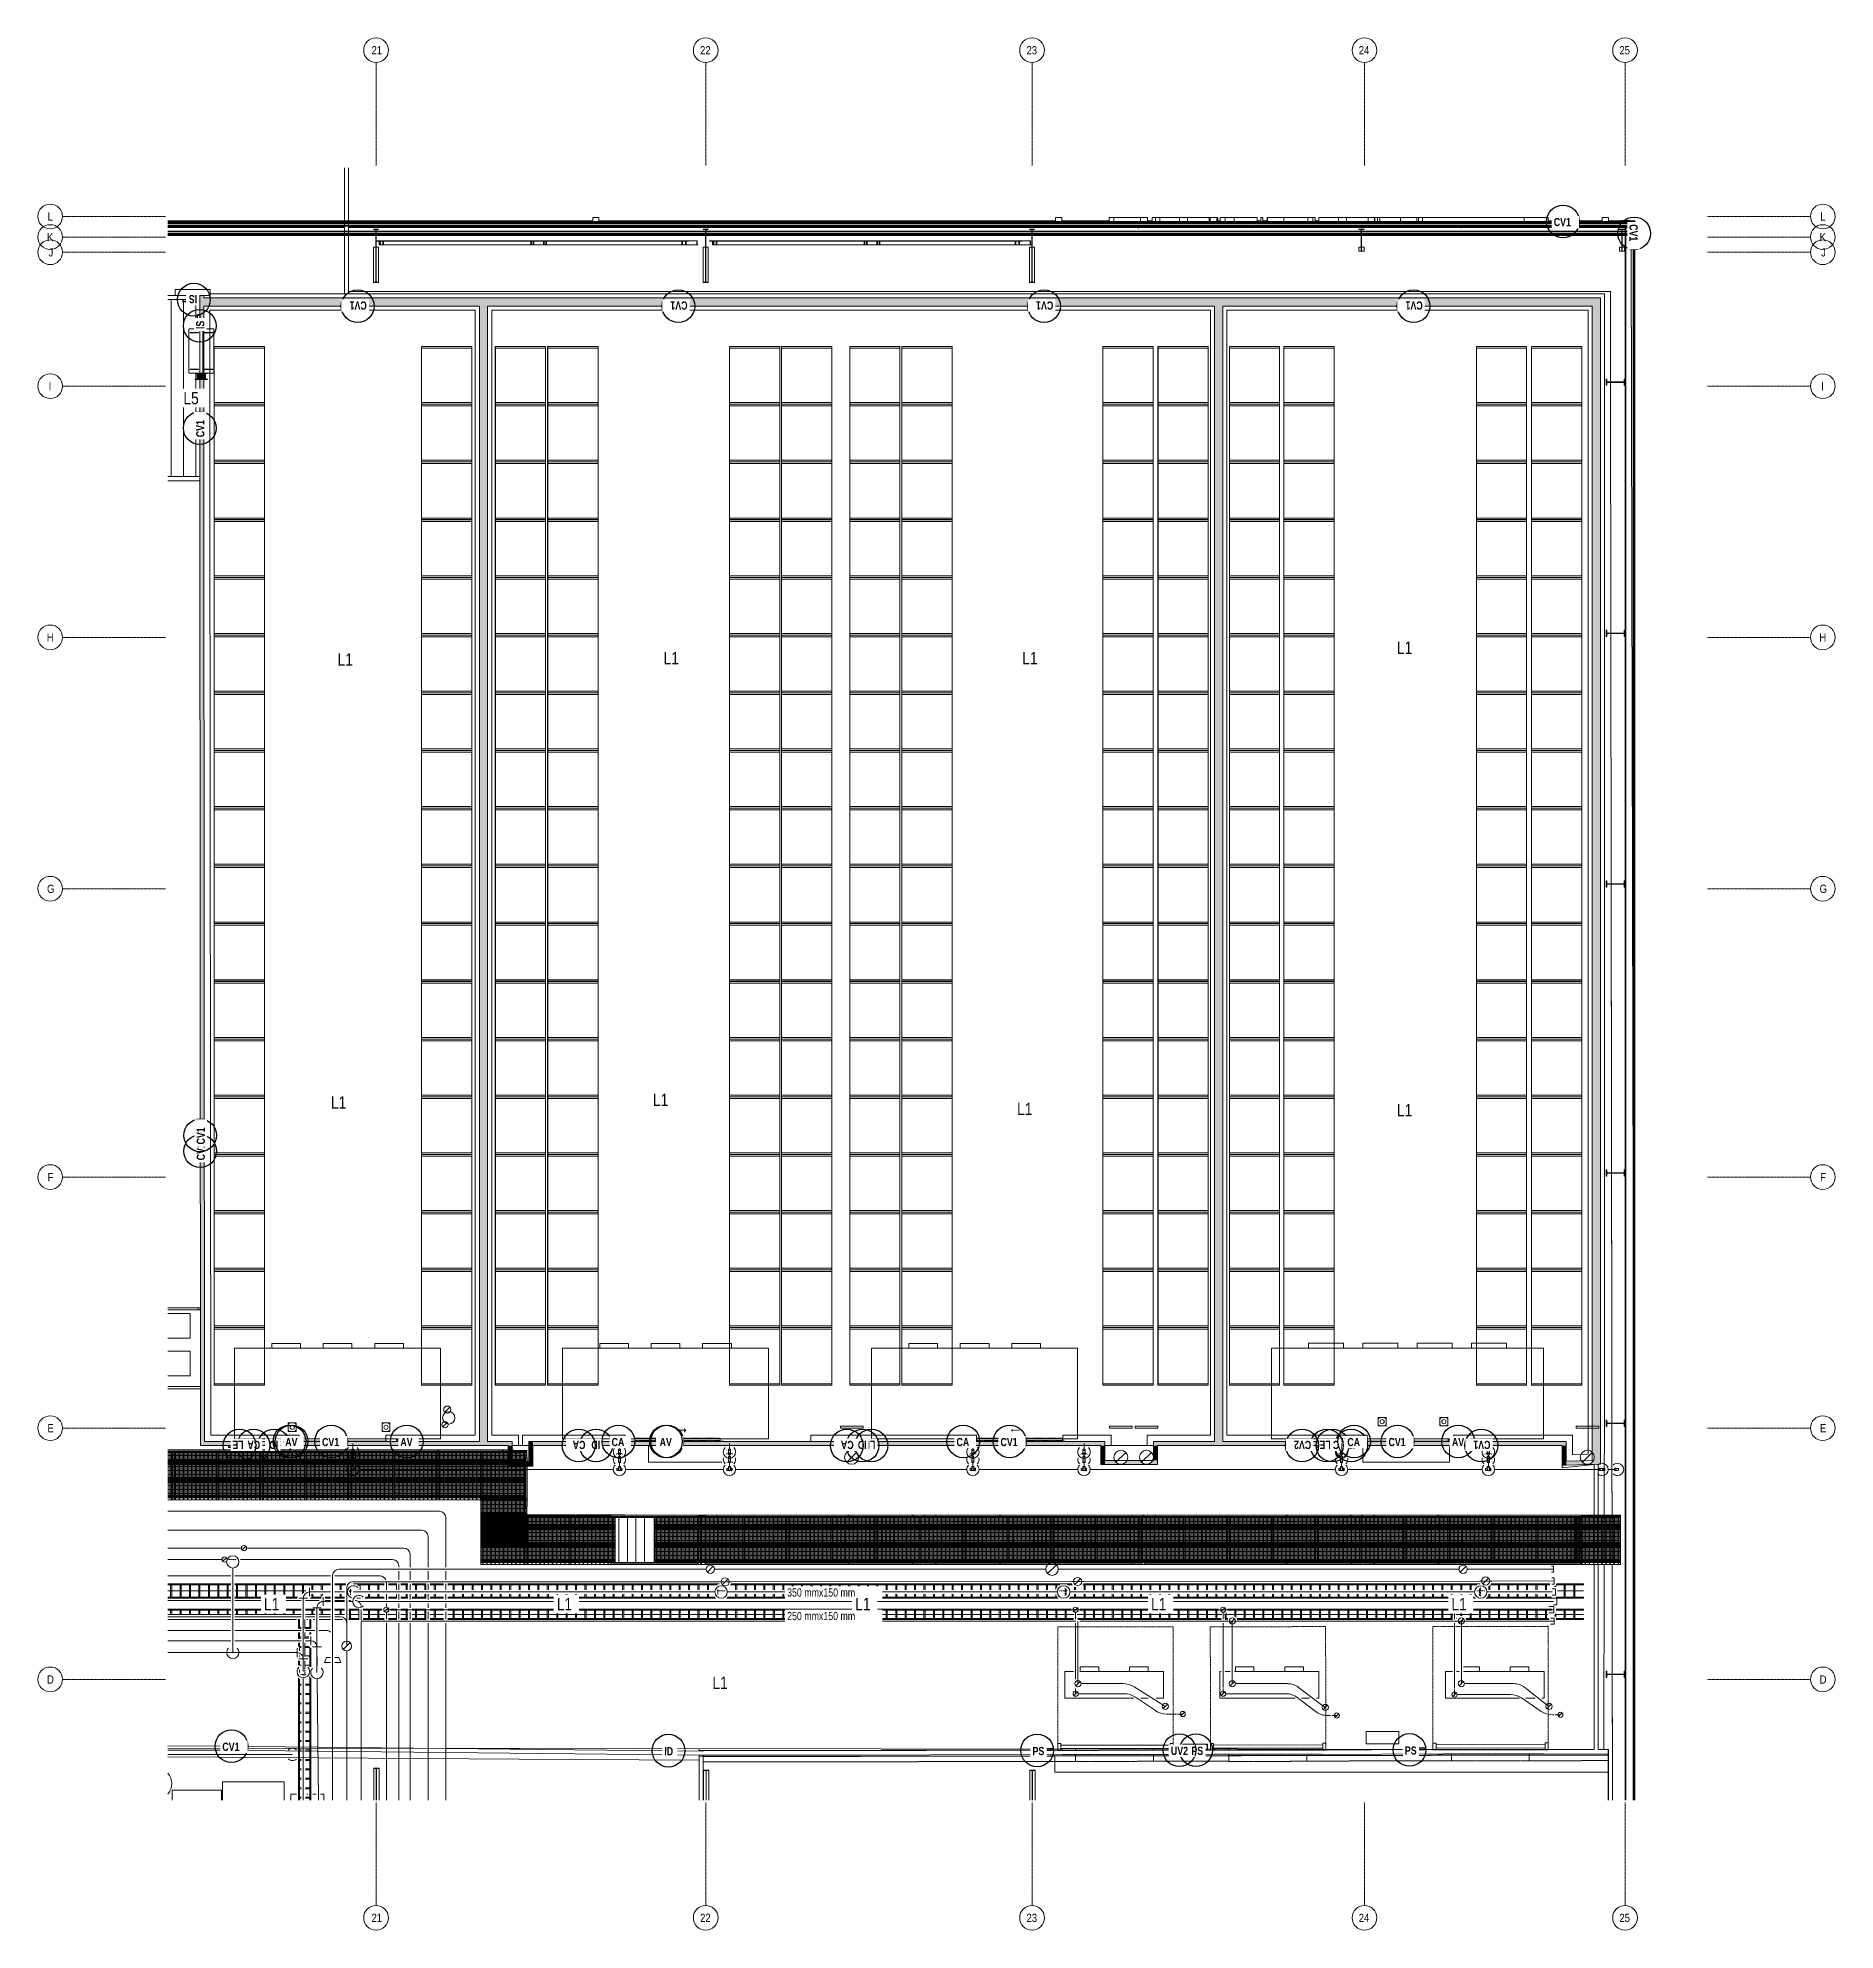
# Model space of a CAD drawing. Header units: centimetres. Extents: x -1762 to 3746, y -261 to 6534.
# Drawn here: x -1762 to 2602, y 1940 to 6534 of the extents above; entities that cross this region are included whole.
import ezdxf

# ---------------------------------------------------------------- set-up
doc = ezdxf.new("R2010")
doc.units = ezdxf.units.CM
for name, pattern in [('_Overhead', [0.47625, 0.3175, -0.15875]), ('_Overhead_2_', [0.47625, 0.3175, -0.15875]), ('Grid Line', [2.2225, 1.27, -0.3175, 0.3175, -0.3175]), ('Hidden', [0.714375, 0.47625, -0.238125]), ('Tiret', [1.2, 0.6, -0.6]), ('Čerchovaná', [1.2, 0.6, -0.3, 0, -0.3])]:
    doc.linetypes.add(name, pattern=pattern)
for name, color, linetype, lineweight in [('A-ANNO-NOTE', 7, 'Continuous', 9), ('A-CLNG', 7, 'Continuous', 9), ('A-CLNG-PATT', 7, 'Continuous', 9), ('A-DETL-HDLN', 7, 'Hidden', 9), ('A-DOOR', 7, 'Continuous', 9), ('A-FLOR', 7, 'Continuous', 9), ('A-FLOR-HRAL', 7, 'Continuous', 9), ('A-GENM', 7, 'Continuous', 9), ('A-GLAZ-CWMG', 7, 'Continuous', 9), ('A-WALL', 7, 'Continuous', 9), ('A-WALL-PATT', 7, 'Continuous', 35), ('E-CABL-TRAY', 7, 'Continuous', 9), ('E-CABL-TRAY-CNTR', 7, 'Continuous', 9), ('E-CABL-TRAY-IDEN', 7, 'Continuous', 9), ('E-ELEC-EQPM', 7, 'Continuous', 9), ('E-LITE-EQPM', 7, 'Continuous', 9), ('E-LITE-EQPM-IDEN', 7, 'Continuous', 18), ('I-WALL', 7, 'Continuous', 9), ('M-EQPM', 7, 'Continuous', 9), ('M-HVAC-DUCT', 7, 'Continuous', 9), ('P-PIPE', 7, 'Continuous', 9), ('Q-SPCQ', 7, 'Continuous', 9), ('S-BEAM', 7, 'Continuous', 9), ('S-COLS', 7, 'Continuous', 9), ('S-GRID', 7, 'Continuous', 9), ('S-GRID-IDEN', 7, 'Continuous', 9), ('S-STRS', 7, 'Continuous', 9)]:
    doc.layers.add(name, color=color, linetype=linetype, lineweight=lineweight)
doc.layers.add('G-IMPT', color=7, linetype='Continuous', lineweight=9, true_color=0x007f7f)
doc.layers.add('M-HVAC-DUCT-ANNO', color=7, linetype='Continuous', lineweight=9, true_color=0x007f00)
doc.styles.add('Arial', font='arial.ttf', dxfattribs={"width": 0.8, "height": 30})
doc.styles.add('Century Gothic', font='GOTHIC.TTF', dxfattribs={"width": 0.8, "height": 20})
doc.styles.add('Century Gothic_B', font='GOTHICB.TTF', dxfattribs={"width": 0.8, "height": 20})
doc.styles.add('Saira Condensed', font='SairaCondensed-Regular.ttf', dxfattribs={"height": 20})

msp = doc.modelspace()

# ---------------------------------------------------------------- texts
at = {"layer": 'S-GRID-IDEN', "color": 253, "true_color": 0xaaaaaa, "char_height": 20, "attachment_point": 1, "style": 'Saira Condensed'}
for s, insert, width in [('21', (-951.7, 6513.9), 25.654), ('22', (-154, 6513.9), 32.067), ('23', (638.5, 6513.9), 31.266), ('24', (1445, 6513.9), 32.869), ('25', (2077.9, 6513.9), 32.067), ('L', (-1737.9, 6110.2), 13.629), ('L', (2565.5, 6110.2), 13.629), ('K', (-1739.5, 6060.2), 17.637), ('J', (-1735.9, 6023.3), 8.819), ('K', (2563.9, 6060.2), 17.637), ('J', (2567.5, 6023.3), 8.819), ('I', (-1735.6, 5698.3), 8.017), ('I', (2567.8, 5698.3), 8.017), ('H', (-1740.2, 5088.3), 19.24), ('H', (2563.2, 5088.3), 19.24), ('G', (-1739.5, 4478), 17.637), ('G', (2563.9, 4478), 17.637), ('F', (-1738.2, 3778), 14.43), ('F', (2565.2, 3778), 14.43), ('E', (-1738.5, 3168.4), 15.232), ('E', (2564.9, 3168.4), 15.232), ('D', (-1739.5, 2558.4), 17.637), ('D', (2563.9, 2558.4), 17.637), ('21', (-951.7, 1979.7), 25.654), ('22', (-154, 1979.7), 32.067), ('23', (638.5, 1979.7), 31.266), ('24', (1445, 1979.7), 32.869), ('25', (2077.9, 1979.7), 32.067)]:
    msp.add_mtext(s, dxfattribs=dict(at, insert=insert, width=width))

# ---------------------------------------------------------------- blocks, each defined once
blk = doc.blocks.new('Col_ Perfil Variable - VAR_ 05-1690372-Planta bodega almacenamiento congelados')
at = {"layer": 'S-COLS', "color": 253, "lineweight": 18, "true_color": 0xaaaaaa}
for p, q in [((6.3, 34.1), (-6.3, 34.1)), ((-6.3, 34.1), (-6.3, 33.5)), ((-6.3, 33.5), (-0.4, 33.5)), ((-0.4, 33.5), (-0.4, -19)), ((0.4, -19), (0.4, 33.5)), ((0.4, 33.5), (6.3, 33.5)), ((6.3, 33.5), (6.3, 34.1)), ((-6.3, -19), (-6.3, -19.6)), ((-0.4, -19), (-6.3, -19)), ((-6.3, -19.6), (6.3, -19.6)), ((6.3, -19), (0.4, -19)), ((6.3, -19.6), (6.3, -19))]:
    blk.add_line(p, q, dxfattribs=at)
at = {"layer": 'S-COLS', "color": 253, "true_color": 0xaaaaaa}
for p, q in [((-6.3, -9.6), (-0.4, -9.6)), ((-6.3, -19), (-6.3, -9.6)), ((0.4, -9.6), (6.3, -9.6)), ((6.3, -9.6), (6.3, -19))]:
    blk.add_line(p, q, dxfattribs=at)
blk = doc.blocks.new('Costanera Perfil Z - Parametrizado - h_22cm-1746838-Planta bodega almacenamiento congelados')
at = {"layer": 'S-BEAM', "color": 254, "true_color": 0xcccccc}
for p, q in [((-10.4, 5552.2), (-10.7, 5552.2)), ((-10.7, 5552.2), (3, 5552.2)), ((-10.7, 5552.2), (-10.7, 5547.1)), ((-10.7, 5552.2), (-10.7, 5547.1)), ((-10.7, 5544.1), (-10.7, 1984.9)), ((-10.7, 5544.1), (-10.7, 1984.9)), ((3, 5552.2), (-10.4, 5552.2)), ((-10.4, 5552.2), (-8.8, 5552.2)), ((-8.8, 5552.2), (-10.4, 5552.2)), ((-10.4, 5552.2), (-10.4, 5547.1)), ((-10.4, 5552.2), (-10.4, 5547.1)), ((-10.4, 5544.1), (-10.4, 1984.9)), ((-10.4, 5544.1), (-10.4, 1984.9)), ((-8.8, 5552.2), (-8.8, 5547.1)), ((-8.8, 5552.2), (-8.8, 5547.1)), ((-8.8, 5544.1), (-8.8, 5400.7)), ((-8.8, 5544.1), (-8.8, 5400.7)), ((4.7, 5552.2), (3, 5552.2)), ((3, 5552.2), (4.7, 5552.2)), ((5, 5552.2), (4.7, 5552.2)), ((4.7, 5552.2), (5, 5552.2)), ((8.8, 5552.2), (5, 5552.2)), ((5, 5552.2), (8.8, 5552.2)), ((10.4, 5552.2), (8.8, 5552.2)), ((8.8, 5552.2), (10.4, 5552.2)), ((10.4, 5552.2), (8.8, 5552.2)), ((8.8, 5552.2), (10.7, 5552.2)), ((8.8, 5552.2), (8.8, 5544.6)), ((8.8, 5552.2), (8.8, 5544.6)), ((8.8, 5544.1), (8.8, 5544)), ((8.8, 5544.1), (8.8, 5544)), ((8.8, 5544), (8.8, 5543.7)), ((8.8, 5544), (8.8, 5543.7)), ((8.8, 5543.7), (8.8, 5542.1)), ((8.8, 5543.7), (8.8, 5542.1)), ((8.8, 5542.1), (8.8, 5524.5)), ((8.8, 5542.1), (8.8, 5524.5)), ((8.8, 5524.5), (8.8, 5522.8)), ((8.8, 5524.5), (8.8, 5522.8)), ((8.8, 5522.8), (8.8, 5522.5)), ((8.8, 5522.8), (8.8, 5522.5)), ((8.8, 5522.5), (8.8, 5515.3)), ((8.8, 5522.5), (8.8, 5515.3)), ((8.8, 5514.6), (8.8, 4882.7)), ((8.8, 5514.6), (8.8, 4882.7)), ((10.7, 5552.2), (10.4, 5552.2)), ((10.4, 5552.2), (10.4, 5544.6)), ((10.4, 5552.2), (10.4, 5544.6)), ((10.4, 5544.1), (10.4, 5544)), ((10.4, 5544.1), (10.4, 5544)), ((10.4, 5544), (10.4, 5543.7)), ((10.4, 5544), (10.4, 5543.7)), ((10.4, 5543.7), (10.4, 5542.1)), ((10.4, 5543.7), (10.4, 5542.1)), ((10.4, 5542.1), (10.4, 5524.5)), ((10.4, 5542.1), (10.4, 5524.5)), ((10.4, 5524.5), (10.4, 5522.8)), ((10.4, 5524.5), (10.4, 5522.8)), ((10.4, 5522.8), (10.4, 5522.5)), ((10.4, 5522.8), (10.4, 5522.5)), ((10.4, 5522.5), (10.4, 5515.3)), ((10.4, 5522.5), (10.4, 5515.3)), ((10.4, 5514.6), (10.4, 4882.7)), ((10.4, 5514.6), (10.4, 4882.7)), ((10.7, 5544.6), (10.7, 5552.2)), ((10.7, 5552.2), (10.7, 5544.6)), ((10.7, 5544), (10.7, 5544.1)), ((10.7, 5544.1), (10.7, 5544)), ((10.7, 5543.7), (10.7, 5544)), ((10.7, 5544), (10.7, 5543.7)), ((10.7, 5542.1), (10.7, 5543.7)), ((10.7, 5543.7), (10.7, 5542.1)), ((10.7, 5524.5), (10.7, 5542.1)), ((10.7, 5542.1), (10.7, 5524.5)), ((10.7, 5522.8), (10.7, 5524.5)), ((10.7, 5524.5), (10.7, 5522.8)), ((10.7, 5522.5), (10.7, 5522.8)), ((10.7, 5522.8), (10.7, 5522.5)), ((10.7, 5515.3), (10.7, 5522.5)), ((10.7, 5522.5), (10.7, 5515.3)), ((10.7, 4882.7), (10.7, 5514.6)), ((10.7, 5514.6), (10.7, 4882.7)), ((-8.8, 5336.3), (-8.8, 5333.7)), ((-8.8, 5336.3), (-8.8, 5333.7)), ((-8.8, 5331.7), (-8.8, 5330.1)), ((-8.8, 5331.7), (-8.8, 5330.1)), ((-8.8, 5328.1), (-8.8, 5113.7)), ((-8.8, 5328.1), (-8.8, 5113.7)), ((-8.8, 5048.2), (-8.8, 4716.9)), ((-8.8, 5048.2), (-8.8, 4716.9)), ((8.8, 4882), (8.8, 4083.2)), ((8.8, 4882), (8.8, 4083.2)), ((10.4, 4882), (10.4, 4083.2)), ((10.4, 4882), (10.4, 4083.2)), ((10.7, 4083.2), (10.7, 4882)), ((10.7, 4882), (10.7, 4083.2)), ((-8.8, 4627.9), (-8.8, 4622.1)), ((-8.8, 4627.9), (-8.8, 4622.1)), ((-8.8, 4620.1), (-8.8, 4618.4)), ((-8.8, 4620.1), (-8.8, 4618.4)), ((-8.8, 4616.4), (-8.8, 4345.1)), ((-8.8, 4616.4), (-8.8, 4345.1)), ((-8.8, 4343.2), (-8.8, 4341.5)), ((-8.8, 4343.2), (-8.8, 4341.5)), ((-8.8, 4264.2), (-8.8, 1984.9)), ((-8.8, 4264.2), (-8.8, 1984.9)), ((8.8, 4082.4), (8.8, 3290.9)), ((8.8, 4082.4), (8.8, 3290.9)), ((10.4, 4082.4), (10.4, 3290.9)), ((10.4, 4082.4), (10.4, 3290.9)), ((10.7, 3290.9), (10.7, 4082.4)), ((10.7, 4082.4), (10.7, 3290.9)), ((8.8, 3290.2), (8.8, 2490.5)), ((8.8, 3290.2), (8.8, 2490.5)), ((10.4, 3290.2), (10.4, 2490.5)), ((10.4, 3290.2), (10.4, 2490.5)), ((10.7, 2490.5), (10.7, 3290.2)), ((10.7, 3290.2), (10.7, 2490.5)), ((8.8, 2489.8), (8.8, 1984.9)), ((8.8, 2489.8), (8.8, 1984.9)), ((10.4, 2489.8), (10.4, 1984.9)), ((10.4, 2489.8), (10.4, 1984.9)), ((10.7, 1984.9), (10.7, 2489.8)), ((10.7, 2489.8), (10.7, 1984.9))]:
    blk.add_line(p, q, dxfattribs=at)
blk = doc.blocks.new('Costanera Perfil Z - Parametrizado - h_22cm-1746684-Planta bodega almacenamiento congelados')
at = {"layer": 'S-BEAM', "color": 254, "true_color": 0xcccccc}
for p, q in [((-10.4, 5557.2), (-10.7, 5557.2)), ((-10.7, 5557.2), (-9.1, 5557.2)), ((-10.7, 5557.2), (-10.7, 5552.1)), ((-10.7, 5557.2), (-10.7, 5552.1)), ((-10.7, 5549.1), (-10.7, 1989.9)), ((-10.7, 5549.1), (-10.7, 1989.9)), ((-9.1, 5557.2), (-10.4, 5557.2)), ((-10.4, 5557.2), (-9.1, 5557.2)), ((-9.1, 5557.2), (-10.4, 5557.2)), ((-10.4, 5557.2), (-10.4, 5552.1)), ((-10.4, 5557.2), (-10.4, 5552.1)), ((-10.4, 5549.1), (-10.4, 1989.9)), ((-10.4, 5549.1), (-10.4, 1989.9)), ((2.7, 5557.2), (-9.1, 5557.2)), ((-9.1, 5557.2), (-8.8, 5557.2)), ((-8.8, 5557.2), (-9.1, 5557.2)), ((-9.1, 5557.2), (2.7, 5557.2)), ((-8.8, 5557.2), (-8.8, 5552.1)), ((-8.8, 5557.2), (-8.8, 5552.1)), ((-8.8, 5549.1), (-8.8, 5405.7)), ((-8.8, 5549.1), (-8.8, 5405.7)), ((4.4, 5557.2), (2.7, 5557.2)), ((2.7, 5557.2), (4.4, 5557.2)), ((4.7, 5557.2), (4.4, 5557.2)), ((4.4, 5557.2), (4.7, 5557.2)), ((8.5, 5557.2), (4.7, 5557.2)), ((4.7, 5557.2), (8.5, 5557.2)), ((8.8, 5557.2), (8.5, 5557.2)), ((8.5, 5557.2), (8.8, 5557.2)), ((10.2, 5557.2), (8.8, 5557.2)), ((8.8, 5557.2), (10.2, 5557.2)), ((10.2, 5557.2), (8.8, 5557.2)), ((8.8, 5557.2), (10.2, 5557.2)), ((8.8, 5557.2), (8.8, 5549.6)), ((8.8, 5557.2), (8.8, 5549.6)), ((8.8, 5549.1), (8.8, 5549)), ((8.8, 5549.1), (8.8, 5549)), ((8.8, 5549), (8.8, 5548.7)), ((8.8, 5549), (8.8, 5548.7)), ((8.8, 5548.7), (8.8, 5547.1)), ((8.8, 5548.7), (8.8, 5547.1)), ((8.8, 5547.1), (8.8, 5529.5)), ((8.8, 5547.1), (8.8, 5529.5)), ((8.8, 5529.5), (8.8, 5527.8)), ((8.8, 5529.5), (8.8, 5527.8)), ((8.8, 5527.8), (8.8, 5527.5)), ((8.8, 5527.8), (8.8, 5527.5)), ((8.8, 5527.5), (8.8, 5520.3)), ((8.8, 5527.5), (8.8, 5520.3)), ((8.8, 5519.6), (8.8, 4887.7)), ((8.8, 5519.6), (8.8, 4887.7)), ((10.4, 5557.2), (10.2, 5557.2)), ((10.2, 5557.2), (10.4, 5557.2)), ((10.4, 5557.2), (10.2, 5557.2)), ((10.2, 5557.2), (10.5, 5557.2)), ((10.4, 5557.2), (10.4, 5549.6)), ((10.4, 5557.2), (10.4, 5549.6)), ((10.4, 5549.1), (10.4, 5549)), ((10.4, 5549.1), (10.4, 5549)), ((10.4, 5549), (10.4, 5548.7)), ((10.4, 5549), (10.4, 5548.7)), ((10.4, 5548.7), (10.4, 5547.1)), ((10.4, 5548.7), (10.4, 5547.1)), ((10.4, 5547.1), (10.4, 5529.5)), ((10.4, 5547.1), (10.4, 5529.5)), ((10.4, 5529.5), (10.4, 5527.8)), ((10.4, 5529.5), (10.4, 5527.8)), ((10.4, 5527.8), (10.4, 5527.5)), ((10.4, 5527.8), (10.4, 5527.5)), ((10.4, 5527.5), (10.4, 5520.3)), ((10.4, 5527.5), (10.4, 5520.3)), ((10.4, 5519.6), (10.4, 4887.7)), ((10.4, 5519.6), (10.4, 4887.7)), ((10.7, 5557.2), (10.5, 5557.2)), ((10.5, 5557.2), (10.7, 5557.2)), ((10.7, 5549.6), (10.7, 5557.2)), ((10.7, 5557.2), (10.7, 5549.6)), ((10.7, 5549), (10.7, 5549.1)), ((10.7, 5549.1), (10.7, 5549)), ((10.7, 5548.7), (10.7, 5549)), ((10.7, 5549), (10.7, 5548.7)), ((10.7, 5547.1), (10.7, 5548.7)), ((10.7, 5548.7), (10.7, 5547.1)), ((10.7, 5529.5), (10.7, 5547.1)), ((10.7, 5547.1), (10.7, 5529.5)), ((10.7, 5527.8), (10.7, 5529.5)), ((10.7, 5529.5), (10.7, 5527.8)), ((10.7, 5527.5), (10.7, 5527.8)), ((10.7, 5527.8), (10.7, 5527.5)), ((10.7, 5520.3), (10.7, 5527.5)), ((10.7, 5527.5), (10.7, 5520.3)), ((10.7, 4887.7), (10.7, 5519.6)), ((10.7, 5519.6), (10.7, 4887.7)), ((-8.8, 5341.3), (-8.8, 5338.6)), ((-8.8, 5341.3), (-8.8, 5338.6)), ((-8.8, 5336.8), (-8.8, 5335)), ((-8.8, 5336.8), (-8.8, 5335)), ((-8.8, 5333.2), (-8.8, 5129.8)), ((-8.8, 5333.2), (-8.8, 5129.8)), ((-8.8, 5129.7), (-8.8, 5124.8)), ((-8.8, 5129.7), (-8.8, 5124.8)), ((-8.8, 5124.8), (-8.8, 5118.6)), ((-8.8, 5124.8), (-8.8, 5118.6)), ((-8.8, 5053.2), (-8.8, 4721.8)), ((-8.8, 5053.2), (-8.8, 4721.8)), ((8.8, 4887), (8.8, 4088.2)), ((8.8, 4887), (8.8, 4088.2)), ((10.4, 4887), (10.4, 4088.2)), ((10.4, 4887), (10.4, 4088.2)), ((10.7, 4088.2), (10.7, 4887)), ((10.7, 4887), (10.7, 4088.2)), ((-8.8, 4632.9), (-8.8, 4628)), ((-8.8, 4632.9), (-8.8, 4628)), ((-8.8, 4628), (-8.8, 4627)), ((-8.8, 4628), (-8.8, 4627)), ((-8.8, 4625.2), (-8.8, 4623.3)), ((-8.8, 4625.2), (-8.8, 4623.3)), ((-8.8, 4621.5), (-8.8, 4350.7)), ((-8.8, 4621.5), (-8.8, 4350.7)), ((-8.8, 4350.7), (-8.8, 4350.1)), ((-8.8, 4350.7), (-8.8, 4350.1)), ((-8.8, 4348.2), (-8.8, 4346.4)), ((-8.8, 4348.2), (-8.8, 4346.4)), ((-8.8, 4269.2), (-8.8, 1989.9)), ((-8.8, 4269.2), (-8.8, 1989.9)), ((8.8, 4087.4), (8.8, 3295.9)), ((8.8, 4087.4), (8.8, 3295.9)), ((10.4, 4087.4), (10.4, 3295.9)), ((10.4, 4087.4), (10.4, 3295.9)), ((10.7, 3295.9), (10.7, 4087.4)), ((10.7, 4087.4), (10.7, 3295.9)), ((8.8, 3295.2), (8.8, 2495.5)), ((8.8, 3295.2), (8.8, 2495.5)), ((10.4, 3295.2), (10.4, 2495.5)), ((10.4, 3295.2), (10.4, 2495.5)), ((10.7, 2495.5), (10.7, 3295.2)), ((10.7, 3295.2), (10.7, 2495.5)), ((8.8, 2494.8), (8.8, 1989.9)), ((8.8, 2494.8), (8.8, 1989.9)), ((10.4, 2494.8), (10.4, 1989.9)), ((10.4, 2494.8), (10.4, 1989.9)), ((10.7, 1989.9), (10.7, 2494.8)), ((10.7, 2494.8), (10.7, 1989.9))]:
    blk.add_line(p, q, dxfattribs=at)
blk = doc.blocks.new('Costanera Perfil Z - Parametrizado - h_22cm-V1-Planta bodega almacenamiento congelados')
at = {"layer": 'S-BEAM', "color": 254, "true_color": 0xcccccc}
for p, q in [((-10.4, 5557.2), (-10.7, 5557.2)), ((-10.7, 5557.2), (-0.2, 5557.2)), ((-10.7, 5557.2), (-10.7, 5552.1)), ((-10.7, 5557.2), (-10.7, 5552.1)), ((-10.7, 5549.1), (-10.7, 5343.1)), ((-10.7, 5549.1), (-10.7, 5343.1)), ((-0.2, 5557.2), (-10.4, 5557.2)), ((-10.4, 5557.2), (-8.8, 5557.2)), ((-8.8, 5557.2), (-10.4, 5557.2)), ((-10.4, 5557.2), (-10.4, 5552.1)), ((-10.4, 5557.2), (-10.4, 5552.1)), ((-10.4, 5549.1), (-10.4, 5343.1)), ((-10.4, 5549.1), (-10.4, 5343.1)), ((-8.8, 5557.2), (-8.8, 5552.1)), ((-8.8, 5557.2), (-8.8, 5552.1)), ((-8.8, 5549.1), (-8.8, 5343.1)), ((-8.8, 5549.1), (-8.8, 5343.1)), ((1.5, 5557.2), (-0.2, 5557.2)), ((-0.2, 5557.2), (1.5, 5557.2)), ((1.8, 5557.2), (1.5, 5557.2)), ((1.5, 5557.2), (1.8, 5557.2)), ((5.6, 5557.2), (1.8, 5557.2)), ((1.8, 5557.2), (5.6, 5557.2)), ((5.9, 5557.2), (5.6, 5557.2)), ((5.6, 5557.2), (5.9, 5557.2)), ((7.3, 5557.2), (5.9, 5557.2)), ((5.9, 5557.2), (7.3, 5557.2)), ((7.5, 5557.2), (7.3, 5557.2)), ((7.3, 5557.2), (7.5, 5557.2)), ((7.8, 5557.2), (7.6, 5557.2)), ((7.6, 5557.2), (7.8, 5557.2)), ((8.8, 5557.2), (7.8, 5557.2)), ((7.8, 5557.2), (8.8, 5557.2)), ((10.4, 5557.2), (8.8, 5557.2)), ((8.8, 5557.2), (10.4, 5557.2)), ((10.4, 5557.2), (8.8, 5557.2)), ((8.8, 5557.2), (10.7, 5557.2)), ((8.8, 5557.2), (8.8, 5549.6)), ((8.8, 5557.2), (8.8, 5549.6)), ((8.8, 5549.1), (8.8, 5549)), ((8.8, 5549.1), (8.8, 5549)), ((8.8, 5549), (8.8, 5548.7)), ((8.8, 5549), (8.8, 5548.7)), ((8.8, 5548.7), (8.8, 5547.1)), ((8.8, 5548.7), (8.8, 5547.1)), ((8.8, 5547.1), (8.8, 5529.5)), ((8.8, 5547.1), (8.8, 5529.5)), ((8.8, 5529.5), (8.8, 5527.8)), ((8.8, 5529.5), (8.8, 5527.8)), ((8.8, 5527.8), (8.8, 5527.5)), ((8.8, 5527.8), (8.8, 5527.5)), ((8.8, 5527.5), (8.8, 5520.3)), ((8.8, 5527.5), (8.8, 5520.3)), ((8.8, 5519.6), (8.8, 4887.7)), ((8.8, 5519.6), (8.8, 4887.7)), ((10.7, 5557.2), (10.4, 5557.2)), ((10.4, 5557.2), (10.4, 5549.6)), ((10.4, 5557.2), (10.4, 5549.6)), ((10.4, 5549.1), (10.4, 5549)), ((10.4, 5549.1), (10.4, 5549)), ((10.4, 5549), (10.4, 5548.7)), ((10.4, 5549), (10.4, 5548.7)), ((10.4, 5548.7), (10.4, 5547.1)), ((10.4, 5548.7), (10.4, 5547.1)), ((10.4, 5547.1), (10.4, 5529.5)), ((10.4, 5547.1), (10.4, 5529.5)), ((10.4, 5529.5), (10.4, 5527.8)), ((10.4, 5529.5), (10.4, 5527.8)), ((10.4, 5527.8), (10.4, 5527.5)), ((10.4, 5527.8), (10.4, 5527.5)), ((10.4, 5527.5), (10.4, 5520.3)), ((10.4, 5527.5), (10.4, 5520.3)), ((10.4, 5519.6), (10.4, 4887.7)), ((10.4, 5519.6), (10.4, 4887.7)), ((10.7, 5549.6), (10.7, 5557.2)), ((10.7, 5557.2), (10.7, 5549.6)), ((10.7, 5549), (10.7, 5549.1)), ((10.7, 5549.1), (10.7, 5549)), ((10.7, 5548.7), (10.7, 5549)), ((10.7, 5549), (10.7, 5548.7)), ((10.7, 5547.1), (10.7, 5548.7)), ((10.7, 5548.7), (10.7, 5547.1)), ((10.7, 5529.5), (10.7, 5547.1)), ((10.7, 5547.1), (10.7, 5529.5)), ((10.7, 5527.8), (10.7, 5529.5)), ((10.7, 5529.5), (10.7, 5527.8)), ((10.7, 5527.5), (10.7, 5527.8)), ((10.7, 5527.8), (10.7, 5527.5)), ((10.7, 5520.3), (10.7, 5527.5)), ((10.7, 5527.5), (10.7, 5520.3)), ((10.7, 4887.7), (10.7, 5519.6)), ((10.7, 5519.6), (10.7, 4887.7)), ((-10.7, 5343.1), (-10.7, 5342.9)), ((-10.7, 5343.1), (-10.7, 5342.9)), ((-10.7, 5342.9), (-10.7, 5129.8)), ((-10.7, 5342.9), (-10.7, 5129.8)), ((-10.4, 5343.1), (-10.4, 5342.9)), ((-10.4, 5343.1), (-10.4, 5342.9)), ((-10.4, 5342.9), (-10.4, 5129.8)), ((-10.4, 5342.9), (-10.4, 5129.8)), ((-8.8, 5342.9), (-8.8, 5129.8)), ((-8.8, 5342.9), (-8.8, 5129.8)), ((-10.7, 5129.8), (-10.7, 5129.7)), ((-10.7, 5129.8), (-10.7, 5129.7)), ((-10.7, 5129.6), (-10.7, 4623.2)), ((-10.7, 5129.6), (-10.7, 4623.2)), ((-10.4, 5129.8), (-10.4, 5129.7)), ((-10.4, 5129.8), (-10.4, 5129.7)), ((-10.4, 5129.6), (-10.4, 4623.2)), ((-10.4, 5129.6), (-10.4, 4623.2)), ((-8.8, 5129.6), (-8.8, 4623.2)), ((-8.8, 5129.6), (-8.8, 4623.2)), ((8.8, 4887), (8.8, 4088.2)), ((8.8, 4887), (8.8, 4088.2)), ((10.4, 4887), (10.4, 4088.2)), ((10.4, 4887), (10.4, 4088.2)), ((10.7, 4088.2), (10.7, 4887)), ((10.7, 4887), (10.7, 4088.2)), ((-10.7, 4623.1), (-10.7, 4623)), ((-10.7, 4623.1), (-10.7, 4623)), ((-10.7, 4623), (-10.7, 4345.9)), ((-10.7, 4623), (-10.7, 4345.9)), ((-10.4, 4623.1), (-10.4, 4623)), ((-10.4, 4623.1), (-10.4, 4623)), ((-10.4, 4623), (-10.4, 4345.9)), ((-10.4, 4623), (-10.4, 4345.9)), ((-8.8, 4623), (-8.8, 4345.9)), ((-8.8, 4623), (-8.8, 4345.9)), ((-10.7, 4345.9), (-10.7, 4345.7)), ((-10.7, 4345.9), (-10.7, 4345.7)), ((-10.7, 4345.7), (-10.7, 2428.4)), ((-10.7, 4345.7), (-10.7, 2428.4)), ((-10.4, 4345.9), (-10.4, 4345.7)), ((-10.4, 4345.9), (-10.4, 4345.7)), ((-10.4, 4345.7), (-10.4, 2428.4)), ((-10.4, 4345.7), (-10.4, 2428.4)), ((-8.8, 4345.7), (-8.8, 2428.4)), ((-8.8, 4345.7), (-8.8, 2428.4)), ((8.8, 4087.4), (8.8, 3295.9)), ((8.8, 4087.4), (8.8, 3295.9)), ((10.4, 4087.4), (10.4, 3295.9)), ((10.4, 4087.4), (10.4, 3295.9)), ((10.7, 3295.9), (10.7, 4087.4)), ((10.7, 4087.4), (10.7, 3295.9)), ((8.8, 3295.2), (8.8, 2495.5)), ((8.8, 3295.2), (8.8, 2495.5)), ((10.4, 3295.2), (10.4, 2495.5)), ((10.4, 3295.2), (10.4, 2495.5)), ((10.7, 2495.5), (10.7, 3295.2)), ((10.7, 3295.2), (10.7, 2495.5)), ((8.8, 2494.8), (8.8, 1989.9)), ((8.8, 2494.8), (8.8, 1989.9)), ((10.4, 2494.8), (10.4, 1989.9)), ((10.4, 2494.8), (10.4, 2428.4)), ((10.7, 1989.9), (10.7, 2494.8)), ((10.7, 2494.8), (10.7, 2428.4)), ((-10.7, 2418.4), (-10.7, 1989.9)), ((-10.7, 2418.4), (-10.7, 1989.9)), ((-10.4, 2418.4), (-10.4, 1989.9)), ((-10.4, 2418.4), (-10.4, 1989.9)), ((-8.8, 2418.4), (-8.8, 1989.9)), ((-8.8, 2418.4), (-8.8, 1989.9)), ((10.4, 2418.4), (10.4, 1989.9)), ((10.7, 2418.4), (10.7, 1989.9))]:
    blk.add_line(p, q, dxfattribs=at)
blk = doc.blocks.new('Costanera Perfil Z - Parametrizado - h_22cm-V2-Planta bodega almacenamiento congelados')
at = {"layer": 'S-BEAM', "color": 254, "true_color": 0xcccccc}
for p, q in [((-10.4, 5557.2), (-10.7, 5557.2)), ((-10.7, 5557.2), (-10.4, 5557.2)), ((-10.7, 5557.2), (-10.7, 5552.1)), ((-10.7, 5557.2), (-10.7, 5552.1)), ((-10.7, 5549.1), (-10.7, 5343.1)), ((-10.7, 5549.1), (-10.7, 5343.1)), ((-8.8, 5557.2), (-10.4, 5557.2)), ((-10.4, 5557.2), (-8.8, 5557.2)), ((-8.8, 5557.2), (-10.4, 5557.2)), ((-10.4, 5557.2), (-8.8, 5557.2)), ((-10.4, 5557.2), (-10.4, 5552.1)), ((-10.4, 5557.2), (-10.4, 5552.1)), ((-10.4, 5549.1), (-10.4, 5343.1)), ((-10.4, 5549.1), (-10.4, 5343.1)), ((-0.2, 5557.2), (-8.8, 5557.2)), ((-8.8, 5557.2), (-0.2, 5557.2)), ((-8.8, 5557.2), (-8.8, 5552.1)), ((-8.8, 5557.2), (-8.8, 5552.1)), ((-8.8, 5549.1), (-8.8, 5343.1)), ((-8.8, 5549.1), (-8.8, 5343.1)), ((1.5, 5557.2), (-0.2, 5557.2)), ((-0.2, 5557.2), (1.5, 5557.2)), ((1.8, 5557.2), (1.5, 5557.2)), ((1.5, 5557.2), (1.8, 5557.2)), ((5.6, 5557.2), (1.8, 5557.2)), ((1.8, 5557.2), (5.6, 5557.2)), ((5.9, 5557.2), (5.6, 5557.2)), ((5.6, 5557.2), (5.9, 5557.2)), ((7.3, 5557.2), (5.9, 5557.2)), ((5.9, 5557.2), (7.3, 5557.2)), ((7.5, 5557.2), (7.3, 5557.2)), ((7.3, 5557.2), (7.5, 5557.2)), ((7.8, 5557.2), (7.6, 5557.2)), ((7.6, 5557.2), (7.8, 5557.2)), ((8.8, 5557.2), (7.8, 5557.2)), ((7.8, 5557.2), (8.8, 5557.2)), ((10.4, 5557.2), (8.8, 5557.2)), ((8.8, 5557.2), (10.4, 5557.2)), ((10.4, 5557.2), (8.8, 5557.2)), ((8.8, 5557.2), (10.4, 5557.2)), ((8.8, 5557.2), (8.8, 5549.6)), ((8.8, 5557.2), (8.8, 5549.6)), ((8.8, 5549.1), (8.8, 5549)), ((8.8, 5549.1), (8.8, 5549)), ((8.8, 5549), (8.8, 5548.7)), ((8.8, 5549), (8.8, 5548.7)), ((8.8, 5548.7), (8.8, 5547.1)), ((8.8, 5548.7), (8.8, 5547.1)), ((8.8, 5547.1), (8.8, 5529.5)), ((8.8, 5547.1), (8.8, 5529.5)), ((8.8, 5529.5), (8.8, 5527.8)), ((8.8, 5529.5), (8.8, 5527.8)), ((8.8, 5527.8), (8.8, 5527.5)), ((8.8, 5527.8), (8.8, 5527.5)), ((8.8, 5527.5), (8.8, 5520.3)), ((8.8, 5527.5), (8.8, 5520.3)), ((8.8, 5519.6), (8.8, 4887.7)), ((8.8, 5519.6), (8.8, 4887.7)), ((10.7, 5557.2), (10.4, 5557.2)), ((10.4, 5557.2), (10.7, 5557.2)), ((10.4, 5557.2), (10.4, 5549.6)), ((10.4, 5557.2), (10.4, 5549.6)), ((10.4, 5549.1), (10.4, 5549)), ((10.4, 5549.1), (10.4, 5549)), ((10.4, 5549), (10.4, 5548.7)), ((10.4, 5549), (10.4, 5548.7)), ((10.4, 5548.7), (10.4, 5547.1)), ((10.4, 5548.7), (10.4, 5547.1)), ((10.4, 5547.1), (10.4, 5529.5)), ((10.4, 5547.1), (10.4, 5529.5)), ((10.4, 5529.5), (10.4, 5527.8)), ((10.4, 5529.5), (10.4, 5527.8)), ((10.4, 5527.8), (10.4, 5527.5)), ((10.4, 5527.8), (10.4, 5527.5)), ((10.4, 5527.5), (10.4, 5520.3)), ((10.4, 5527.5), (10.4, 5520.3)), ((10.4, 5519.6), (10.4, 4887.7)), ((10.4, 5519.6), (10.4, 4887.7)), ((10.7, 5549.6), (10.7, 5557.2)), ((10.7, 5557.2), (10.7, 5549.6)), ((10.7, 5549), (10.7, 5549.1)), ((10.7, 5549.1), (10.7, 5549)), ((10.7, 5548.7), (10.7, 5549)), ((10.7, 5549), (10.7, 5548.7)), ((10.7, 5547.1), (10.7, 5548.7)), ((10.7, 5548.7), (10.7, 5547.1)), ((10.7, 5529.5), (10.7, 5547.1)), ((10.7, 5547.1), (10.7, 5529.5)), ((10.7, 5527.8), (10.7, 5529.5)), ((10.7, 5529.5), (10.7, 5527.8)), ((10.7, 5527.5), (10.7, 5527.8)), ((10.7, 5527.8), (10.7, 5527.5)), ((10.7, 5520.3), (10.7, 5527.5)), ((10.7, 5527.5), (10.7, 5520.3)), ((10.7, 4887.7), (10.7, 5519.6)), ((10.7, 5519.6), (10.7, 4887.7)), ((-10.7, 5343.1), (-10.7, 5342.9)), ((-10.7, 5343.1), (-10.7, 5342.9)), ((-10.7, 5342.9), (-10.7, 5129.8)), ((-10.7, 5342.9), (-10.7, 5129.8)), ((-10.4, 5343.1), (-10.4, 5342.9)), ((-10.4, 5343.1), (-10.4, 5342.9)), ((-10.4, 5342.9), (-10.4, 5129.8)), ((-10.4, 5342.9), (-10.4, 5129.8)), ((-8.8, 5342.9), (-8.8, 5129.8)), ((-8.8, 5342.9), (-8.8, 5129.8)), ((-10.7, 5129.8), (-10.7, 5129.7)), ((-10.7, 5129.8), (-10.7, 5129.7)), ((-10.7, 5129.6), (-10.7, 4623.2)), ((-10.7, 5129.6), (-10.7, 4623.2)), ((-10.4, 5129.8), (-10.4, 5129.7)), ((-10.4, 5129.8), (-10.4, 5129.7)), ((-10.4, 5129.6), (-10.4, 4623.2)), ((-10.4, 5129.6), (-10.4, 4623.2)), ((-8.8, 5129.6), (-8.8, 4623.2)), ((-8.8, 5129.6), (-8.8, 4623.2)), ((8.8, 4887), (8.8, 4088.2)), ((8.8, 4887), (8.8, 4088.2)), ((10.4, 4887), (10.4, 4088.2)), ((10.4, 4887), (10.4, 4088.2)), ((10.7, 4088.2), (10.7, 4887)), ((10.7, 4887), (10.7, 4088.2)), ((-10.7, 4623.1), (-10.7, 4623)), ((-10.7, 4623.1), (-10.7, 4623)), ((-10.7, 4623), (-10.7, 4345.9)), ((-10.7, 4623), (-10.7, 4345.9)), ((-10.4, 4623.1), (-10.4, 4623)), ((-10.4, 4623.1), (-10.4, 4623)), ((-10.4, 4623), (-10.4, 4345.9)), ((-10.4, 4623), (-10.4, 4345.9)), ((-8.8, 4623), (-8.8, 4345.9)), ((-8.8, 4623), (-8.8, 4345.9)), ((-10.7, 4345.9), (-10.7, 4345.7)), ((-10.7, 4345.9), (-10.7, 4345.7)), ((-10.7, 4345.7), (-10.7, 2428.4)), ((-10.7, 4345.7), (-10.7, 2428.4)), ((-10.4, 4345.9), (-10.4, 4345.7)), ((-10.4, 4345.9), (-10.4, 4345.7)), ((-10.4, 4345.7), (-10.4, 2428.4)), ((-10.4, 4345.7), (-10.4, 2428.4)), ((-8.8, 4345.7), (-8.8, 2428.4)), ((-8.8, 4345.7), (-8.8, 2428.4)), ((8.8, 4087.4), (8.8, 3295.9)), ((8.8, 4087.4), (8.8, 3295.9)), ((10.4, 4087.4), (10.4, 3295.9)), ((10.4, 4087.4), (10.4, 3295.9)), ((10.7, 3295.9), (10.7, 4087.4)), ((10.7, 4087.4), (10.7, 3295.9)), ((8.8, 3295.2), (8.8, 2495.5)), ((8.8, 3295.2), (8.8, 2495.5)), ((10.4, 3295.2), (10.4, 2495.5)), ((10.4, 3295.2), (10.4, 2495.5)), ((10.7, 2495.5), (10.7, 3295.2)), ((10.7, 3295.2), (10.7, 2495.5)), ((8.8, 2494.8), (8.8, 2428.4)), ((8.8, 2494.8), (8.8, 2428.4)), ((10.4, 2494.8), (10.4, 2428.4)), ((10.4, 2494.8), (10.4, 2428.4)), ((10.7, 2428.4), (10.7, 2494.8)), ((10.7, 2494.8), (10.7, 2428.4)), ((-10.7, 2418.4), (-10.7, 1989.9)), ((-10.7, 2418.4), (-10.7, 1989.9)), ((-10.4, 2418.4), (-10.4, 1989.9)), ((-10.4, 2418.4), (-10.4, 1989.9)), ((-8.8, 2418.4), (-8.8, 1989.9)), ((-8.8, 2418.4), (-8.8, 1989.9)), ((8.8, 2418.4), (8.8, 1989.9)), ((8.8, 2418.4), (8.8, 1989.9)), ((10.4, 2418.4), (10.4, 1989.9)), ((10.4, 2418.4), (10.4, 1989.9)), ((10.7, 1989.9), (10.7, 2418.4)), ((10.7, 2418.4), (10.7, 1989.9))]:
    blk.add_line(p, q, dxfattribs=at)
blk = doc.blocks.new('UC-Perfil universal-Pilar - 150 x 430-1710941-Planta bodega almacenamiento congelados')
at = {"layer": 'S-COLS', "true_color": 0xaaaaaa}
h = blk.add_hatch(dxfattribs=at)
h.set_pattern_fill('FP_1', color=253, style=0, pattern_type=2)
h.set_pattern_definition([(315, (1100.585, 1766.766), (25.1447, 25.1447), []), (315, (1138.685, 1766.766), (25.1447, 25.1447), [])])
h.paths.add_polyline_path([(-7.5, 21), (-2, 21), (-0.9, 20.5), (-0.5, 19.4), (-0.5, -19.4), (-0.9, -20.5), (-2, -21), (-7.5, -21), (-7.5, -22.5), (7.5, -22.5), (7.5, -21), (2, -21), (0.9, -20.5), (0.5, -19.4), (0.5, 19.4), (0.9, 20.5), (2, 21), (7.5, 21), (7.5, 22.5), (-7.5, 22.5)])
at = {"layer": 'S-COLS', "color": 253, "lineweight": 18, "true_color": 0xaaaaaa}
for p, q in [((7.5, 22.5), (-7.5, 22.5)), ((-7.5, 22.5), (-7.5, 21)), ((-7.5, 21), (-2, 21)), ((-0.5, 19.4), (-0.5, -19.4)), ((0.5, -19.4), (0.5, 19.4)), ((2, 21), (7.5, 21)), ((7.5, 21), (7.5, 22.5)), ((-2, -21), (-7.5, -21)), ((-7.5, -21), (-7.5, -22.5)), ((-7.5, -22.5), (7.5, -22.5)), ((7.5, -21), (2, -21)), ((7.5, -22.5), (7.5, -21))]:
    blk.add_line(p, q, dxfattribs=at)
for centre, start, end in [((-2, 19.4), 0, 90), ((2, 19.4), 90, 180), ((-2, -19.4), 270, 0), ((2, -19.4), 180, 270)]:
    blk.add_arc(centre, 1.52, start, end, dxfattribs=at)
blk = doc.blocks.new('UC-Perfil universal-Pilar - 150 x 430-1711016-Planta bodega almacenamiento congelados')
at = {"layer": 'S-COLS', "true_color": 0xaaaaaa}
h = blk.add_hatch(dxfattribs=at)
h.set_pattern_fill('FP_2', color=253, style=0, pattern_type=2)
h.set_pattern_definition([(315, (491.087, 1766.766), (25.1447, 25.1447), []), (315, (529.187, 1766.766), (25.1447, 25.1447), [])])
h.paths.add_polyline_path([(-7.5, -22.5), (7.5, -22.5), (7.5, -21), (2, -21), (0.9, -20.5), (0.5, -19.4), (0.5, 19.4), (0.9, 20.5), (2, 21), (7.5, 21), (7.5, 22.5), (-7.5, 22.5), (-7.5, 21), (-2, 21), (-0.9, 20.5), (-0.5, 19.4), (-0.5, -19.4), (-0.9, -20.5), (-2, -21), (-7.5, -21)])
at = {"layer": 'S-COLS', "color": 253, "lineweight": 18, "true_color": 0xaaaaaa}
for p, q in [((7.5, 22.5), (-7.5, 22.5)), ((-7.5, 22.5), (-7.5, 21)), ((-7.5, 21), (-2, 21)), ((-0.5, 19.4), (-0.5, -19.4)), ((0.5, -19.4), (0.5, 19.4)), ((2, 21), (7.5, 21)), ((7.5, 21), (7.5, 22.5)), ((-2, -21), (-7.5, -21)), ((-7.5, -21), (-7.5, -22.5)), ((-7.5, -22.5), (7.5, -22.5)), ((7.5, -21), (2, -21)), ((7.5, -22.5), (7.5, -21))]:
    blk.add_line(p, q, dxfattribs=at)
for centre, start, end in [((-2, 19.4), 0, 90), ((2, 19.4), 90, 180), ((-2, -19.4), 270, 0), ((2, -19.4), 180, 270)]:
    blk.add_arc(centre, 1.52, start, end, dxfattribs=at)
blk = doc.blocks.new('UC-Perfil universal-Pilar - 150 x 430-1711067-Planta bodega almacenamiento congelados')
at = {"layer": 'S-COLS', "true_color": 0xaaaaaa}
h = blk.add_hatch(dxfattribs=at)
h.set_pattern_fill('FP_3', color=253, style=0, pattern_type=2)
h.set_pattern_definition([(315, (-116.67, 1766.766), (25.1447, 25.1447), []), (315, (-78.57, 1766.766), (25.1447, 25.1447), [])])
h.paths.add_polyline_path([(-7.5, -22.5), (7.5, -22.5), (7.5, -21), (2, -21), (0.9, -20.5), (0.5, -19.4), (0.5, 19.4), (0.9, 20.5), (2, 21), (7.5, 21), (7.5, 22.5), (-7.5, 22.5), (-7.5, 21), (-2, 21), (-0.9, 20.5), (-0.5, 19.4), (-0.5, -19.4), (-0.9, -20.5), (-2, -21), (-7.5, -21)])
at = {"layer": 'S-COLS', "color": 253, "lineweight": 18, "true_color": 0xaaaaaa}
for p, q in [((7.5, 22.5), (-7.5, 22.5)), ((-7.5, 22.5), (-7.5, 21)), ((-7.5, 21), (-2, 21)), ((-0.5, 19.4), (-0.5, -19.4)), ((0.5, -19.4), (0.5, 19.4)), ((2, 21), (7.5, 21)), ((7.5, 21), (7.5, 22.5)), ((-2, -21), (-7.5, -21)), ((-7.5, -21), (-7.5, -22.5)), ((-7.5, -22.5), (7.5, -22.5)), ((7.5, -21), (2, -21)), ((7.5, -22.5), (7.5, -21))]:
    blk.add_line(p, q, dxfattribs=at)
for centre, start, end in [((-2, 19.4), 0, 90), ((2, 19.4), 90, 180), ((-2, -19.4), 270, 0), ((2, -19.4), 180, 270)]:
    blk.add_arc(centre, 1.52, start, end, dxfattribs=at)
blk = doc.blocks.new('UC-Perfil universal-Pilar - 150 x 430-V3-Planta bodega almacenamiento congelados')
at = {"layer": 'S-COLS', "true_color": 0xaaaaaa}
h = blk.add_hatch(dxfattribs=at)
h.set_pattern_fill('FP_4', color=253, style=0, pattern_type=2)
h.set_pattern_definition([(315, (-818.227, 1766.766), (25.1447, 25.1447), []), (315, (-780.127, 1766.766), (25.1447, 25.1447), [])])
h.paths.add_polyline_path([(-7.5, -21), (-7.5, -22.5), (7.5, -22.5), (7.5, -21), (2, -21), (0.9, -20.5), (0.5, -19.4), (0.5, 19.4), (0.9, 20.5), (2, 21), (7.5, 21), (7.5, 22.5), (-7.5, 22.5), (-7.5, 21), (-2, 21), (-0.9, 20.5), (-0.5, 19.4), (-0.5, -19.4), (-0.9, -20.5), (-2, -21)])
at = {"layer": 'S-COLS', "color": 253, "lineweight": 18, "true_color": 0xaaaaaa}
for p, q in [((7.5, 22.5), (-7.5, 22.5)), ((-7.5, 22.5), (-7.5, 21)), ((-7.5, 21), (-2, 21)), ((-0.5, 19.4), (-0.5, -19.4)), ((0.5, -19.4), (0.5, 19.4)), ((2, 21), (7.5, 21)), ((7.5, 21), (7.5, 22.5)), ((-2, -21), (-7.5, -21)), ((-7.5, -21), (-7.5, -22.5)), ((-7.5, -22.5), (7.5, -22.5)), ((7.5, -21), (2, -21)), ((7.5, -22.5), (7.5, -21))]:
    blk.add_line(p, q, dxfattribs=at)
for centre, start, end in [((-2, 19.4), 0, 90), ((2, 19.4), 90, 180), ((-2, -19.4), 270, 0), ((2, -19.4), 180, 270)]:
    blk.add_arc(centre, 1.52, start, end, dxfattribs=at)
blk = doc.blocks.new('UC-Perfil universal-Pilar - 150 x 430-V4-Planta bodega almacenamiento congelados')
at = {"layer": 'S-COLS', "true_color": 0xaaaaaa}
h = blk.add_hatch(dxfattribs=at)
h.set_pattern_fill('FP_5', color=253, style=0, pattern_type=2)
h.set_pattern_definition([(315, (-1426.727, 1766.766), (25.1447, 25.1447), []), (315, (-1388.627, 1766.766), (25.1447, 25.1447), [])])
h.paths.add_polyline_path([(-7.5, -21), (-7.5, -22.5), (7.5, -22.5), (7.5, -21), (2, -21), (0.9, -20.5), (0.5, -19.4), (0.5, 19.4), (0.9, 20.5), (2, 21), (7.5, 21), (7.5, 22.5), (-7.5, 22.5), (-7.5, 21), (-2, 21), (-0.9, 20.5), (-0.5, 19.4), (-0.5, -19.4), (-0.9, -20.5), (-2, -21)])
at = {"layer": 'S-COLS', "color": 253, "lineweight": 18, "true_color": 0xaaaaaa}
for p, q in [((7.5, 22.5), (-7.5, 22.5)), ((-7.5, 22.5), (-7.5, 21)), ((-7.5, 21), (-2, 21)), ((-0.5, 19.4), (-0.5, -19.4)), ((0.5, -19.4), (0.5, 19.4)), ((2, 21), (7.5, 21)), ((7.5, 21), (7.5, 22.5)), ((-2, -21), (-7.5, -21)), ((-7.5, -21), (-7.5, -22.5)), ((-7.5, -22.5), (7.5, -22.5)), ((7.5, -21), (2, -21)), ((7.5, -22.5), (7.5, -21))]:
    blk.add_line(p, q, dxfattribs=at)
for centre, start, end in [((-2, 19.4), 0, 90), ((2, 19.4), 90, 180), ((-2, -19.4), 270, 0), ((2, -19.4), 180, 270)]:
    blk.add_arc(centre, 1.52, start, end, dxfattribs=at)
blk = doc.blocks.new('UC-Perfil universal-Pilar - 150 x 430-V5-Planta bodega almacenamiento congelados')
at = {"layer": 'S-COLS', "true_color": 0xaaaaaa}
h = blk.add_hatch(dxfattribs=at)
h.set_pattern_fill('FP_6', color=253, style=0, pattern_type=2)
h.set_pattern_definition([(315, (-2036.69, 1766.766), (25.1447, 25.1447), []), (315, (-1998.59, 1766.766), (25.1447, 25.1447), [])])
h.paths.add_polyline_path([(-7.5, 21), (-2, 21), (-0.9, 20.5), (-0.5, 19.4), (-0.5, -19.4), (-0.9, -20.5), (-2, -21), (-7.5, -21), (-7.5, -22.5), (7.5, -22.5), (7.5, -21), (2, -21), (0.9, -20.5), (0.5, -19.4), (0.5, 19.4), (0.9, 20.5), (2, 21), (7.5, 21), (7.5, 22.5), (-7.5, 22.5)])
at = {"layer": 'S-COLS', "color": 253, "lineweight": 18, "true_color": 0xaaaaaa}
for p, q in [((7.5, 22.5), (-7.5, 22.5)), ((-7.5, 22.5), (-7.5, 21)), ((-7.5, 21), (-2, 21)), ((-0.5, 19.4), (-0.5, -19.4)), ((0.5, -19.4), (0.5, 19.4)), ((2, 21), (7.5, 21)), ((7.5, 21), (7.5, 22.5)), ((-2, -21), (-7.5, -21)), ((-7.5, -21), (-7.5, -22.5)), ((-7.5, -22.5), (7.5, -22.5)), ((7.5, -21), (2, -21)), ((7.5, -22.5), (7.5, -21))]:
    blk.add_line(p, q, dxfattribs=at)
for centre, start, end in [((-2, 19.4), 0, 90), ((2, 19.4), 90, 180), ((-2, -19.4), 270, 0), ((2, -19.4), 180, 270)]:
    blk.add_arc(centre, 1.52, start, end, dxfattribs=at)
blk = doc.blocks.new('Costanera Perfil Z - Parametrizado - h_22cm-1709968-Planta bodega almacenamiento congelados')
at = {"layer": 'S-BEAM', "color": 254, "true_color": 0xcccccc}
for p, q in [((-10.4, 1943.4), (-10.7, 1943.4)), ((-10.7, 1943.4), (8.8, 1943.4)), ((-10.7, 1943.4), (-10.7, -1873.8)), ((-10.7, 1943.4), (-10.7, -1873.8)), ((8.8, 1943.4), (-10.4, 1943.4)), ((-10.4, 1943.4), (-8.8, 1943.4)), ((-8.8, 1943.4), (-10.4, 1943.4)), ((-10.4, 1943.4), (-10.4, -1873.8)), ((-10.4, 1943.4), (-10.4, -1873.8)), ((-8.8, 1943.4), (-8.8, -1873.8)), ((-8.8, 1943.4), (-8.8, -1873.8)), ((10.4, 1943.4), (8.8, 1943.4)), ((8.8, 1943.4), (10.4, 1943.4)), ((10.4, 1943.4), (8.8, 1943.4)), ((8.8, 1943.4), (10.7, 1943.4)), ((8.8, 1943.4), (8.8, -1873.8)), ((8.8, 1943.4), (8.8, -1873.8)), ((10.7, 1943.4), (10.4, 1943.4)), ((10.4, 1943.4), (10.4, -1873.8)), ((10.4, 1943.4), (10.4, -1873.8)), ((10.7, -1873.8), (10.7, 1943.4)), ((10.7, 1943.4), (10.7, -1873.8))]:
    blk.add_line(p, q, dxfattribs=at)
blk = doc.blocks.new('Costanera Perfil Z - Parametrizado - h_22cm-V6-Planta bodega almacenamiento congelados')
at = {"layer": 'S-BEAM', "color": 254, "true_color": 0xcccccc}
for p, q in [((-10.4, 1943.4), (-10.7, 1943.4)), ((-10.7, 1943.4), (-10.4, 1943.4)), ((-10.7, 1943.4), (-10.7, 1935.4)), ((-10.7, 1943.4), (-10.7, 1935.4)), ((-10.7, 1935.4), (-10.7, 1933.8)), ((-10.7, 1935.4), (-10.7, 1933.8)), ((-10.7, 1933.7), (-10.7, 1933.4)), ((-10.7, 1933.7), (-10.7, 1933.4)), ((-10.7, 1933.4), (-10.7, -1873.8)), ((-10.7, 1933.4), (-10.7, 1929.6)), ((-10.7, 1929.6), (-10.7, 1928)), ((-8.8, 1943.4), (-10.4, 1943.4)), ((-10.4, 1943.4), (-8.8, 1943.4)), ((-8.8, 1943.4), (-10.4, 1943.4)), ((-10.4, 1943.4), (-8.8, 1943.4)), ((-10.4, 1943.4), (-10.4, 1935.4)), ((-10.4, 1943.4), (-10.4, 1935.4)), ((-10.4, 1935.4), (-10.4, 1933.8)), ((-10.4, 1935.4), (-10.4, 1933.8)), ((-10.4, 1933.7), (-10.4, 1933.4)), ((-10.4, 1933.7), (-10.4, 1933.4)), ((-10.4, 1933.4), (-10.4, 1929.6)), ((-10.4, 1933.4), (-10.4, 1929.6)), ((-10.4, 1929.6), (-10.4, 1927.7)), ((-10.4, 1929.6), (-10.4, 1927.7)), ((8.8, 1943.4), (-8.8, 1943.4)), ((-8.8, 1943.4), (8.8, 1943.4)), ((-8.8, 1943.4), (-8.8, 1935.4)), ((-8.8, 1943.4), (-8.8, 1935.4)), ((-8.8, 1935.4), (-8.8, 1933.8)), ((-8.8, 1935.4), (-8.8, 1933.8)), ((-8.8, 1933.7), (-8.8, 1933.4)), ((-8.8, 1933.7), (-8.8, 1933.4)), ((-8.8, 1933.4), (-8.8, 1929.6)), ((-8.8, 1933.4), (-8.8, 1929.6)), ((-8.8, 1929.6), (-8.8, 1928)), ((-8.8, 1929.6), (-8.8, 1927.7)), ((10.4, 1943.4), (8.8, 1943.4)), ((8.8, 1943.4), (10.4, 1943.4)), ((10.4, 1943.4), (8.8, 1943.4)), ((8.8, 1943.4), (10.4, 1943.4)), ((8.8, 1943.4), (8.8, 1935.4)), ((8.8, 1943.4), (8.8, 1935.4)), ((8.8, 1935.4), (8.8, 1933.8)), ((8.8, 1935.4), (8.8, 1933.8)), ((8.8, 1933.7), (8.8, 1933.4)), ((8.8, 1933.7), (8.8, 1933.4)), ((8.8, 1933.4), (8.8, -1873.8)), ((8.8, 1933.4), (8.8, -1873.8)), ((10.7, 1943.4), (10.4, 1943.4)), ((10.4, 1943.4), (10.7, 1943.4)), ((10.4, 1943.4), (10.4, 1935.4)), ((10.4, 1943.4), (10.4, 1935.4)), ((10.4, 1935.4), (10.4, 1933.8)), ((10.4, 1935.4), (10.4, 1933.8)), ((10.4, 1933.7), (10.4, 1933.4)), ((10.4, 1933.7), (10.4, 1933.4)), ((10.4, 1933.4), (10.4, -1873.8)), ((10.4, 1933.4), (10.4, -1873.8)), ((10.7, 1935.4), (10.7, 1943.4)), ((10.7, 1943.4), (10.7, 1935.4)), ((10.7, 1933.8), (10.7, 1935.4)), ((10.7, 1935.4), (10.7, 1933.8)), ((10.7, 1933.4), (10.7, 1933.7)), ((10.7, 1933.7), (10.7, 1933.4)), ((10.7, -1873.8), (10.7, 1933.4)), ((10.7, 1933.4), (10.7, 1929.6)), ((10.7, 1929.6), (10.7, 1927.7)), ((-10.7, 1928), (-10.7, 1927.7)), ((-10.7, 1927.7), (-10.7, -1873.8)), ((-10.4, 1927.7), (-10.4, -1873.8)), ((-10.4, 1927.7), (-10.4, -1873.8)), ((-8.8, 1928), (-8.8, 1927.7)), ((-8.8, 1927.7), (-8.8, -1873.8)), ((-8.8, 1927.7), (-8.8, -1873.8)), ((10.7, 1927.7), (10.7, -1873.8))]:
    blk.add_line(p, q, dxfattribs=at)
blk = doc.blocks.new('Costanera Perfil Z - Parametrizado - h_22cm-V7-Planta bodega almacenamiento congelados')
at = {"layer": 'S-BEAM', "color": 254, "true_color": 0xcccccc}
for p, q in [((-10.4, 1943.4), (-10.7, 1943.4)), ((-10.7, 1943.4), (-10.4, 1943.4)), ((-10.7, 1943.4), (-10.7, 1935.4)), ((-10.7, 1943.4), (-10.7, 1935.4)), ((-10.7, 1935.4), (-10.7, 1933.8)), ((-10.7, 1935.4), (-10.7, 1933.8)), ((-10.7, 1933.7), (-10.7, 1933.4)), ((-10.7, 1933.7), (-10.7, 1933.4)), ((-10.7, 1933.4), (-10.7, 1929.6)), ((-10.7, 1933.4), (-10.7, 1929.6)), ((-10.7, 1929.6), (-10.7, 1929.3)), ((-10.7, 1929.6), (-10.7, 1929.3)), ((-8.8, 1943.4), (-10.4, 1943.4)), ((-10.4, 1943.4), (-8.8, 1943.4)), ((-8.8, 1943.4), (-10.4, 1943.4)), ((-10.4, 1943.4), (-8.8, 1943.4)), ((-10.4, 1943.4), (-10.4, 1935.4)), ((-10.4, 1943.4), (-10.4, 1935.4)), ((-10.4, 1935.4), (-10.4, 1933.8)), ((-10.4, 1935.4), (-10.4, 1933.8)), ((-10.4, 1933.7), (-10.4, 1933.4)), ((-10.4, 1933.7), (-10.4, 1933.4)), ((-10.4, 1933.4), (-10.4, 1929.6)), ((-10.4, 1933.4), (-10.4, 1929.6)), ((-10.4, 1929.6), (-10.4, 1929.3)), ((-10.4, 1929.6), (-10.4, 1929.3)), ((8.8, 1943.4), (-8.8, 1943.4)), ((-8.8, 1943.4), (8.8, 1943.4)), ((-8.8, 1943.4), (-8.8, 1935.4)), ((-8.8, 1943.4), (-8.8, 1935.4)), ((-8.8, 1935.4), (-8.8, 1933.8)), ((-8.8, 1935.4), (-8.8, 1933.8)), ((-8.8, 1933.7), (-8.8, 1933.4)), ((-8.8, 1933.7), (-8.8, 1933.4)), ((-8.8, 1933.4), (-8.8, 1929.6)), ((-8.8, 1933.4), (-8.8, 1929.6)), ((-8.8, 1929.6), (-8.8, 1929.3)), ((-8.8, 1929.6), (-8.8, 1929.3)), ((10.4, 1943.4), (8.8, 1943.4)), ((8.8, 1943.4), (10.4, 1943.4)), ((10.4, 1943.4), (8.8, 1943.4)), ((8.8, 1943.4), (10.4, 1943.4)), ((8.8, 1943.4), (8.8, 1935.4)), ((8.8, 1943.4), (8.8, 1935.4)), ((8.8, 1935.4), (8.8, 1933.8)), ((8.8, 1935.4), (8.8, 1933.8)), ((8.8, 1933.7), (8.8, 1933.4)), ((8.8, 1933.7), (8.8, 1933.4)), ((8.8, 1933.4), (8.8, 1929.6)), ((8.8, 1933.4), (8.8, 1929.6)), ((8.8, 1929.6), (8.8, 1929.3)), ((8.8, 1929.6), (8.8, 1929.3)), ((10.7, 1943.4), (10.4, 1943.4)), ((10.4, 1943.4), (10.7, 1943.4)), ((10.4, 1943.4), (10.4, 1935.4)), ((10.4, 1943.4), (10.4, 1935.4)), ((10.4, 1935.4), (10.4, 1933.8)), ((10.4, 1935.4), (10.4, 1933.8)), ((10.4, 1933.7), (10.4, 1933.4)), ((10.4, 1933.7), (10.4, 1933.4)), ((10.4, 1933.4), (10.4, 1929.6)), ((10.4, 1933.4), (10.4, 1929.6)), ((10.4, 1929.6), (10.4, 1929.3)), ((10.4, 1929.6), (10.4, 1929.3)), ((10.7, 1935.4), (10.7, 1943.4)), ((10.7, 1943.4), (10.7, 1935.4)), ((10.7, 1933.8), (10.7, 1935.4)), ((10.7, 1935.4), (10.7, 1933.8)), ((10.7, 1933.4), (10.7, 1933.7)), ((10.7, 1933.7), (10.7, 1933.4)), ((10.7, 1929.6), (10.7, 1933.4)), ((10.7, 1933.4), (10.7, 1929.6)), ((10.7, 1929.3), (10.7, 1929.6)), ((10.7, 1929.6), (10.7, 1929.3)), ((-10.7, 1929.3), (-10.7, 1928)), ((-10.7, 1929.3), (-10.7, 1928)), ((-10.7, 1928), (-10.7, 1927.7)), ((-10.7, 1928), (-10.7, 1927.7)), ((-10.7, 1927.7), (-10.7, 1927.4)), ((-10.7, 1927.7), (-10.7, 1927.4)), ((-10.7, 1927.4), (-10.7, 1926.4)), ((-10.7, 1927.4), (-10.7, 1926.4)), ((-10.7, 1926.4), (-10.7, 1924.8)), ((-10.7, 1926.4), (-10.7, 1924.8)), ((-10.7, 1924.8), (-10.7, 1924.5)), ((-10.7, 1924.8), (-10.7, 1924.5)), ((-10.7, 1924.5), (-10.7, -1873.8)), ((-10.7, 1924.5), (-10.7, -1873.8)), ((-10.4, 1929.3), (-10.4, 1928)), ((-10.4, 1929.3), (-10.4, 1928)), ((-10.4, 1928), (-10.4, 1927.7)), ((-10.4, 1928), (-10.4, 1927.7)), ((-10.4, 1927.7), (-10.4, 1927.4)), ((-10.4, 1927.7), (-10.4, 1927.4)), ((-10.4, 1927.4), (-10.4, 1926.4)), ((-10.4, 1927.4), (-10.4, 1926.4)), ((-10.4, 1926.4), (-10.4, 1924.8)), ((-10.4, 1926.4), (-10.4, 1924.8)), ((-10.4, 1924.8), (-10.4, 1924.5)), ((-10.4, 1924.8), (-10.4, 1924.5)), ((-10.4, 1924.5), (-10.4, -1873.8)), ((-10.4, 1924.5), (-10.4, -1873.8)), ((-8.8, 1929.3), (-8.8, 1928)), ((-8.8, 1929.3), (-8.8, 1928)), ((-8.8, 1928), (-8.8, 1927.7)), ((-8.8, 1928), (-8.8, 1927.7)), ((-8.8, 1927.7), (-8.8, 1927.4)), ((-8.8, 1927.7), (-8.8, 1927.4)), ((-8.8, 1927.4), (-8.8, 1926.4)), ((-8.8, 1927.4), (-8.8, 1926.4)), ((-8.8, 1926.4), (-8.8, 1924.8)), ((-8.8, 1926.4), (-8.8, 1924.8)), ((-8.8, 1924.8), (-8.8, 1924.5)), ((-8.8, 1924.8), (-8.8, 1924.5)), ((-8.8, 1924.5), (-8.8, -1873.8)), ((-8.8, 1924.5), (-8.8, -1873.8)), ((8.8, 1929.3), (8.8, 1928)), ((8.8, 1929.3), (8.8, 1928)), ((8.8, 1928), (8.8, 1927.7)), ((8.8, 1928), (8.8, 1927.7)), ((8.8, 1927.7), (8.8, 1927.4)), ((8.8, 1927.7), (8.8, 1927.4)), ((8.8, 1927.4), (8.8, 1926.4)), ((8.8, 1927.4), (8.8, 1926.4)), ((8.8, 1926.4), (8.8, 1924.5)), ((8.8, 1926.4), (8.8, 1924.5)), ((8.8, 1924.5), (8.8, -1873.8)), ((8.8, 1924.5), (8.8, -1873.8)), ((10.4, 1929.3), (10.4, 1928)), ((10.4, 1929.3), (10.4, 1928)), ((10.4, 1928), (10.4, 1927.7)), ((10.4, 1928), (10.4, 1927.7)), ((10.4, 1927.7), (10.4, 1927.4)), ((10.4, 1927.7), (10.4, 1927.4)), ((10.4, 1927.4), (10.4, 1926.4)), ((10.4, 1927.4), (10.4, 1926.4)), ((10.4, 1926.4), (10.4, 1924.5)), ((10.4, 1926.4), (10.4, 1924.8)), ((10.4, 1924.8), (10.4, 1924.5)), ((10.4, 1924.5), (10.4, -1873.8)), ((10.4, 1924.5), (10.4, -1873.8)), ((10.7, 1928), (10.7, 1929.3)), ((10.7, 1929.3), (10.7, 1928)), ((10.7, 1927.7), (10.7, 1928)), ((10.7, 1928), (10.7, 1927.7)), ((10.7, 1927.4), (10.7, 1927.7)), ((10.7, 1927.7), (10.7, 1927.4)), ((10.7, 1926.4), (10.7, 1927.4)), ((10.7, 1927.4), (10.7, 1926.4)), ((10.7, 1924.5), (10.7, 1926.4)), ((10.7, 1926.4), (10.7, 1924.8)), ((10.7, 1924.8), (10.7, 1924.5)), ((10.7, -1873.8), (10.7, 1924.5)), ((10.7, 1924.5), (10.7, -1873.8))]:
    blk.add_line(p, q, dxfattribs=at)
blk = doc.blocks.new('Costanera Perfil Z - Parametrizado - h_22cm-V8-Planta bodega almacenamiento congelados')
at = {"layer": 'S-BEAM', "color": 254, "true_color": 0xcccccc}
for p, q in [((-10.4, 1943.4), (-10.7, 1943.4)), ((-10.7, 1943.4), (-10.4, 1943.4)), ((-10.7, 1943.4), (-10.7, 1935.4)), ((-10.7, 1943.4), (-10.7, 1935.4)), ((-10.7, 1935.4), (-10.7, 1933.8)), ((-10.7, 1935.4), (-10.7, 1933.8)), ((-10.7, 1933.7), (-10.7, 1933.4)), ((-10.7, 1933.7), (-10.7, 1933.4)), ((-10.7, 1933.4), (-10.7, 1929.6)), ((-10.7, 1933.4), (-10.7, 1929.6)), ((-10.7, 1929.6), (-10.7, 1929.3)), ((-10.7, 1929.6), (-10.7, 1929.3)), ((-8.8, 1943.4), (-10.4, 1943.4)), ((-10.4, 1943.4), (-8.8, 1943.4)), ((-8.8, 1943.4), (-10.4, 1943.4)), ((-10.4, 1943.4), (-8.8, 1943.4)), ((-10.4, 1943.4), (-10.4, 1935.4)), ((-10.4, 1943.4), (-10.4, 1935.4)), ((-10.4, 1935.4), (-10.4, 1933.8)), ((-10.4, 1935.4), (-10.4, 1933.8)), ((-10.4, 1933.7), (-10.4, 1933.4)), ((-10.4, 1933.7), (-10.4, 1933.4)), ((-10.4, 1933.4), (-10.4, 1929.6)), ((-10.4, 1933.4), (-10.4, 1929.6)), ((-10.4, 1929.6), (-10.4, 1929.3)), ((-10.4, 1929.6), (-10.4, 1929.3)), ((8.8, 1943.4), (-8.8, 1943.4)), ((-8.8, 1943.4), (8.8, 1943.4)), ((-8.8, 1943.4), (-8.8, 1935.4)), ((-8.8, 1943.4), (-8.8, 1935.4)), ((-8.8, 1935.4), (-8.8, 1933.8)), ((-8.8, 1935.4), (-8.8, 1933.8)), ((-8.8, 1933.7), (-8.8, 1933.4)), ((-8.8, 1933.7), (-8.8, 1933.4)), ((-8.8, 1933.4), (-8.8, 1929.6)), ((-8.8, 1933.4), (-8.8, 1929.6)), ((-8.8, 1929.6), (-8.8, 1929.3)), ((-8.8, 1929.6), (-8.8, 1929.3)), ((10.4, 1943.4), (8.8, 1943.4)), ((8.8, 1943.4), (10.4, 1943.4)), ((10.4, 1943.4), (8.8, 1943.4)), ((8.8, 1943.4), (10.4, 1943.4)), ((8.8, 1943.4), (8.8, 1935.4)), ((8.8, 1943.4), (8.8, 1935.4)), ((8.8, 1935.4), (8.8, 1933.8)), ((8.8, 1935.4), (8.8, 1933.8)), ((8.8, 1933.7), (8.8, 1933.4)), ((8.8, 1933.7), (8.8, 1933.4)), ((8.8, 1933.4), (8.8, 1929.6)), ((8.8, 1933.4), (8.8, 1929.6)), ((8.8, 1929.6), (8.8, 1929.3)), ((8.8, 1929.6), (8.8, 1929.3)), ((10.7, 1943.4), (10.4, 1943.4)), ((10.4, 1943.4), (10.7, 1943.4)), ((10.4, 1943.4), (10.4, 1935.4)), ((10.4, 1943.4), (10.4, 1935.4)), ((10.4, 1935.4), (10.4, 1933.8)), ((10.4, 1935.4), (10.4, 1933.8)), ((10.4, 1933.7), (10.4, 1933.4)), ((10.4, 1933.7), (10.4, 1933.4)), ((10.4, 1933.4), (10.4, 1929.6)), ((10.4, 1933.4), (10.4, 1929.6)), ((10.4, 1929.6), (10.4, 1929.3)), ((10.4, 1929.6), (10.4, 1929.3)), ((10.7, 1935.4), (10.7, 1943.4)), ((10.7, 1943.4), (10.7, 1935.4)), ((10.7, 1933.8), (10.7, 1935.4)), ((10.7, 1935.4), (10.7, 1933.8)), ((10.7, 1933.4), (10.7, 1933.7)), ((10.7, 1933.7), (10.7, 1933.4)), ((10.7, 1929.6), (10.7, 1933.4)), ((10.7, 1933.4), (10.7, 1929.6)), ((10.7, 1929.3), (10.7, 1929.6)), ((10.7, 1929.6), (10.7, 1929.3)), ((-10.7, 1929.3), (-10.7, 1928)), ((-10.7, 1929.3), (-10.7, 1928)), ((-10.7, 1928), (-10.7, 1927.7)), ((-10.7, 1928), (-10.7, 1927.7)), ((-10.7, 1927.7), (-10.7, 1927.4)), ((-10.7, 1927.7), (-10.7, 1927.4)), ((-10.7, 1927.4), (-10.7, 1926.4)), ((-10.7, 1927.4), (-10.7, 1926.4)), ((-10.7, 1926.4), (-10.7, 1924.8)), ((-10.7, 1926.4), (-10.7, 1924.8)), ((-10.7, 1924.8), (-10.7, 1924.5)), ((-10.7, 1924.8), (-10.7, 1924.5)), ((-10.7, 1924.5), (-10.7, -1873.8)), ((-10.7, 1924.5), (-10.7, -1873.8)), ((-10.4, 1929.3), (-10.4, 1928)), ((-10.4, 1929.3), (-10.4, 1928)), ((-10.4, 1928), (-10.4, 1927.7)), ((-10.4, 1928), (-10.4, 1927.7)), ((-10.4, 1927.7), (-10.4, 1927.4)), ((-10.4, 1927.7), (-10.4, 1927.4)), ((-10.4, 1927.4), (-10.4, 1926.4)), ((-10.4, 1927.4), (-10.4, 1926.4)), ((-10.4, 1926.4), (-10.4, 1924.8)), ((-10.4, 1926.4), (-10.4, 1924.8)), ((-10.4, 1924.8), (-10.4, 1924.5)), ((-10.4, 1924.8), (-10.4, 1924.5)), ((-10.4, 1924.5), (-10.4, -1873.8)), ((-10.4, 1924.5), (-10.4, -1873.8)), ((-8.8, 1929.3), (-8.8, 1928)), ((-8.8, 1929.3), (-8.8, 1928)), ((-8.8, 1928), (-8.8, 1927.7)), ((-8.8, 1928), (-8.8, 1927.7)), ((-8.8, 1927.7), (-8.8, 1927.4)), ((-8.8, 1927.7), (-8.8, 1927.4)), ((-8.8, 1927.4), (-8.8, 1926.4)), ((-8.8, 1927.4), (-8.8, 1926.4)), ((-8.8, 1926.4), (-8.8, 1924.8)), ((-8.8, 1926.4), (-8.8, 1924.8)), ((-8.8, 1924.8), (-8.8, 1924.5)), ((-8.8, 1924.8), (-8.8, 1924.5)), ((-8.8, 1924.5), (-8.8, -1873.8)), ((-8.8, 1924.5), (-8.8, -1873.8)), ((8.8, 1929.3), (8.8, 1928)), ((8.8, 1929.3), (8.8, 1928)), ((8.8, 1928), (8.8, 1927.7)), ((8.8, 1928), (8.8, 1927.7)), ((8.8, 1927.7), (8.8, 1927.4)), ((8.8, 1927.7), (8.8, 1927.4)), ((8.8, 1927.4), (8.8, 1926.4)), ((8.8, 1927.4), (8.8, 1926.4)), ((8.8, 1926.4), (8.8, 1924.8)), ((8.8, 1926.4), (8.8, 1924.8)), ((8.8, 1924.8), (8.8, 1924.5)), ((8.8, 1924.8), (8.8, 1924.5)), ((8.8, 1924.5), (8.8, -1873.8)), ((8.8, 1924.5), (8.8, -1873.8)), ((10.4, 1929.3), (10.4, 1928)), ((10.4, 1929.3), (10.4, 1928)), ((10.4, 1928), (10.4, 1927.7)), ((10.4, 1928), (10.4, 1927.7)), ((10.4, 1927.7), (10.4, 1927.4)), ((10.4, 1927.7), (10.4, 1927.4)), ((10.4, 1927.4), (10.4, 1926.4)), ((10.4, 1927.4), (10.4, 1926.4)), ((10.4, 1926.4), (10.4, 1924.8)), ((10.4, 1926.4), (10.4, 1924.8)), ((10.4, 1924.8), (10.4, 1924.5)), ((10.4, 1924.8), (10.4, 1924.5)), ((10.4, 1924.5), (10.4, -1873.8)), ((10.4, 1924.5), (10.4, -1873.8)), ((10.7, 1928), (10.7, 1929.3)), ((10.7, 1929.3), (10.7, 1928)), ((10.7, 1927.7), (10.7, 1928)), ((10.7, 1928), (10.7, 1927.7)), ((10.7, 1927.4), (10.7, 1927.7)), ((10.7, 1927.7), (10.7, 1927.4)), ((10.7, 1926.4), (10.7, 1927.4)), ((10.7, 1927.4), (10.7, 1926.4)), ((10.7, 1924.8), (10.7, 1926.4)), ((10.7, 1926.4), (10.7, 1924.8)), ((10.7, 1924.5), (10.7, 1924.8)), ((10.7, 1924.8), (10.7, 1924.5)), ((10.7, -1873.8), (10.7, 1924.5)), ((10.7, 1924.5), (10.7, -1873.8))]:
    blk.add_line(p, q, dxfattribs=at)
blk = doc.blocks.new('Costanera Perfil Z - Parametrizado - h_22cm-V9-Planta bodega almacenamiento congelados')
at = {"layer": 'S-BEAM', "color": 254, "true_color": 0xcccccc}
for p, q in [((-10.4, 1943.4), (-10.7, 1943.4)), ((-10.7, 1943.4), (-10.4, 1943.4)), ((-10.7, 1943.4), (-10.7, 1935.4)), ((-10.7, 1943.4), (-10.7, 1935.4)), ((-10.7, 1935.4), (-10.7, 1933.8)), ((-10.7, 1935.4), (-10.7, 1933.8)), ((-10.7, 1933.7), (-10.7, 1933.4)), ((-10.7, 1933.7), (-10.7, 1933.4)), ((-10.7, 1933.4), (-10.7, 1929.6)), ((-10.7, 1933.4), (-10.7, 1929.6)), ((-10.7, 1929.6), (-10.7, 1929.3)), ((-10.7, 1929.6), (-10.7, 1929.3)), ((-8.8, 1943.4), (-10.4, 1943.4)), ((-10.4, 1943.4), (-8.8, 1943.4)), ((-8.8, 1943.4), (-10.4, 1943.4)), ((-10.4, 1943.4), (-8.8, 1943.4)), ((-10.4, 1943.4), (-10.4, 1935.4)), ((-10.4, 1943.4), (-10.4, 1935.4)), ((-10.4, 1935.4), (-10.4, 1933.8)), ((-10.4, 1935.4), (-10.4, 1933.8)), ((-10.4, 1933.7), (-10.4, 1933.4)), ((-10.4, 1933.7), (-10.4, 1933.4)), ((-10.4, 1933.4), (-10.4, 1929.6)), ((-10.4, 1933.4), (-10.4, 1929.6)), ((-10.4, 1929.6), (-10.4, 1929.3)), ((-10.4, 1929.6), (-10.4, 1929.3)), ((8.8, 1943.4), (-8.8, 1943.4)), ((-8.8, 1943.4), (8.8, 1943.4)), ((-8.8, 1943.4), (-8.8, 1935.4)), ((-8.8, 1943.4), (-8.8, 1935.4)), ((-8.8, 1935.4), (-8.8, 1933.8)), ((-8.8, 1935.4), (-8.8, 1933.8)), ((-8.8, 1933.7), (-8.8, 1933.4)), ((-8.8, 1933.7), (-8.8, 1933.4)), ((-8.8, 1933.4), (-8.8, 1929.6)), ((-8.8, 1933.4), (-8.8, 1929.6)), ((-8.8, 1929.6), (-8.8, 1929.3)), ((-8.8, 1929.6), (-8.8, 1929.3)), ((10.4, 1943.4), (8.8, 1943.4)), ((8.8, 1943.4), (10.4, 1943.4)), ((10.4, 1943.4), (8.8, 1943.4)), ((8.8, 1943.4), (10.4, 1943.4)), ((8.8, 1943.4), (8.8, 1935.4)), ((8.8, 1943.4), (8.8, 1935.4)), ((8.8, 1935.4), (8.8, 1933.8)), ((8.8, 1935.4), (8.8, 1933.8)), ((8.8, 1933.7), (8.8, 1933.4)), ((8.8, 1933.7), (8.8, 1933.4)), ((8.8, 1933.4), (8.8, 1929.6)), ((8.8, 1933.4), (8.8, 1929.6)), ((8.8, 1929.6), (8.8, 1929.3)), ((8.8, 1929.6), (8.8, 1929.3)), ((10.7, 1943.4), (10.4, 1943.4)), ((10.4, 1943.4), (10.7, 1943.4)), ((10.4, 1943.4), (10.4, 1935.4)), ((10.4, 1943.4), (10.4, 1935.4)), ((10.4, 1935.4), (10.4, 1933.8)), ((10.4, 1935.4), (10.4, 1933.8)), ((10.4, 1933.7), (10.4, 1933.4)), ((10.4, 1933.7), (10.4, 1933.4)), ((10.4, 1933.4), (10.4, 1929.6)), ((10.4, 1933.4), (10.4, 1929.6)), ((10.4, 1929.6), (10.4, 1927.7)), ((10.4, 1929.6), (10.4, 1929.3)), ((10.7, 1935.4), (10.7, 1943.4)), ((10.7, 1943.4), (10.7, 1935.4)), ((10.7, 1933.8), (10.7, 1935.4)), ((10.7, 1935.4), (10.7, 1933.8)), ((10.7, 1933.4), (10.7, 1933.7)), ((10.7, 1933.7), (10.7, 1933.4)), ((10.7, 1929.6), (10.7, 1933.4)), ((10.7, 1933.4), (10.7, 1929.6)), ((10.7, 1929.3), (10.7, 1929.6)), ((10.7, 1929.6), (10.7, 1929.3)), ((-10.7, 1929.3), (-10.7, 1928)), ((-10.7, 1929.3), (-10.7, 1928)), ((-10.7, 1928), (-10.7, 1927.7)), ((-10.7, 1928), (-10.7, 1927.7)), ((-10.7, 1927.7), (-10.7, 1927.4)), ((-10.7, 1927.7), (-10.7, 1927.4)), ((-10.7, 1927.4), (-10.7, 1926.4)), ((-10.7, 1927.4), (-10.7, 1926.4)), ((-10.7, 1926.4), (-10.7, 1924.8)), ((-10.7, 1926.4), (-10.7, 1924.8)), ((-10.7, 1924.8), (-10.7, 1924.5)), ((-10.7, 1924.8), (-10.7, 1924.5)), ((-10.7, 1924.5), (-10.7, -1873.8)), ((-10.7, 1924.5), (-10.7, -1873.8)), ((-10.4, 1929.3), (-10.4, 1928)), ((-10.4, 1929.3), (-10.4, 1928)), ((-10.4, 1928), (-10.4, 1927.7)), ((-10.4, 1928), (-10.4, 1927.7)), ((-10.4, 1927.7), (-10.4, 1927.4)), ((-10.4, 1927.7), (-10.4, 1927.4)), ((-10.4, 1927.4), (-10.4, 1926.4)), ((-10.4, 1927.4), (-10.4, 1926.4)), ((-10.4, 1926.4), (-10.4, 1924.8)), ((-10.4, 1926.4), (-10.4, 1924.8)), ((-10.4, 1924.8), (-10.4, 1924.5)), ((-10.4, 1924.8), (-10.4, 1924.5)), ((-10.4, 1924.5), (-10.4, -1873.8)), ((-10.4, 1924.5), (-10.4, -1873.8)), ((-8.8, 1929.3), (-8.8, 1928)), ((-8.8, 1929.3), (-8.8, 1928)), ((-8.8, 1928), (-8.8, 1927.7)), ((-8.8, 1928), (-8.8, 1927.7)), ((-8.8, 1927.7), (-8.8, 1927.4)), ((-8.8, 1927.7), (-8.8, 1927.4)), ((-8.8, 1927.4), (-8.8, 1926.4)), ((-8.8, 1927.4), (-8.8, 1926.4)), ((-8.8, 1926.4), (-8.8, 1924.8)), ((-8.8, 1926.4), (-8.8, 1924.8)), ((-8.8, 1924.8), (-8.8, 1924.5)), ((-8.8, 1924.8), (-8.8, 1924.5)), ((-8.8, 1924.5), (-8.8, -1873.8)), ((-8.8, 1924.5), (-8.8, -1873.8)), ((8.8, 1929.3), (8.8, 1928)), ((8.8, 1929.3), (8.8, 1928)), ((8.8, 1928), (8.8, 1927.7)), ((8.8, 1928), (8.8, 1927.7)), ((8.8, 1927.7), (8.8, 1927.4)), ((8.8, 1927.7), (8.8, 1927.4)), ((8.8, 1927.4), (8.8, 1926.4)), ((8.8, 1927.4), (8.8, 1926.4)), ((8.8, 1926.4), (8.8, 1924.8)), ((8.8, 1926.4), (8.8, 1924.8)), ((8.8, 1924.8), (8.8, 1924.5)), ((8.8, 1924.8), (8.8, 1924.5)), ((8.8, 1924.5), (8.8, -1873.8)), ((8.8, 1924.5), (8.8, -1873.8)), ((10.4, 1929.3), (10.4, 1928)), ((10.4, 1928), (10.4, 1927.7)), ((10.4, 1927.7), (10.4, 1927.4)), ((10.4, 1927.7), (10.4, 1927.4)), ((10.4, 1927.4), (10.4, 1926.4)), ((10.4, 1927.4), (10.4, 1926.4)), ((10.4, 1926.4), (10.4, 1924.8)), ((10.4, 1926.4), (10.4, 1924.8)), ((10.4, 1924.8), (10.4, 1924.5)), ((10.4, 1924.8), (10.4, 1924.5)), ((10.4, 1924.5), (10.4, -1873.8)), ((10.4, 1924.5), (10.4, -1873.8)), ((10.7, 1928), (10.7, 1929.3)), ((10.7, 1929.3), (10.7, 1928)), ((10.7, 1927.7), (10.7, 1928)), ((10.7, 1928), (10.7, 1927.7)), ((10.7, 1927.4), (10.7, 1927.7)), ((10.7, 1927.7), (10.7, 1927.4)), ((10.7, 1926.4), (10.7, 1927.4)), ((10.7, 1927.4), (10.7, 1926.4)), ((10.7, 1924.8), (10.7, 1926.4)), ((10.7, 1926.4), (10.7, 1924.8)), ((10.7, 1924.5), (10.7, 1924.8)), ((10.7, 1924.8), (10.7, 1924.5)), ((10.7, -1873.8), (10.7, 1924.5)), ((10.7, 1924.5), (10.7, -1873.8))]:
    blk.add_line(p, q, dxfattribs=at)
blk = doc.blocks.new('Costanera Perfil Z - Parametrizado - h_22cm-V10-Planta bodega almacenamiento congelados')
at = {"layer": 'S-BEAM', "color": 254, "true_color": 0xcccccc}
for p, q in [((-10.4, 1943.4), (-10.7, 1943.4)), ((-10.7, 1943.4), (-10.4, 1943.4)), ((-10.7, 1943.4), (-10.7, 1935.4)), ((-10.7, 1943.4), (-10.7, 1935.4)), ((-10.7, 1935.4), (-10.7, 1933.8)), ((-10.7, 1935.4), (-10.7, 1933.8)), ((-10.7, 1933.7), (-10.7, 1933.4)), ((-10.7, 1933.7), (-10.7, 1933.4)), ((-10.7, 1933.4), (-10.7, 1929.6)), ((-10.7, 1933.4), (-10.7, 1929.6)), ((-10.7, 1929.6), (-10.7, 1929.3)), ((-10.7, 1929.6), (-10.7, 1929.3)), ((-8.8, 1943.4), (-10.4, 1943.4)), ((-10.4, 1943.4), (-8.8, 1943.4)), ((-8.8, 1943.4), (-10.4, 1943.4)), ((-10.4, 1943.4), (-8.8, 1943.4)), ((-10.4, 1943.4), (-10.4, 1935.4)), ((-10.4, 1943.4), (-10.4, 1935.4)), ((-10.4, 1935.4), (-10.4, 1933.8)), ((-10.4, 1935.4), (-10.4, 1933.8)), ((-10.4, 1933.7), (-10.4, 1933.4)), ((-10.4, 1933.7), (-10.4, 1933.4)), ((-10.4, 1933.4), (-10.4, 1929.6)), ((-10.4, 1933.4), (-10.4, 1929.6)), ((-10.4, 1929.6), (-10.4, 1929.3)), ((-10.4, 1929.6), (-10.4, 1929.3)), ((8.8, 1943.4), (-8.8, 1943.4)), ((-8.8, 1943.4), (8.8, 1943.4)), ((-8.8, 1943.4), (-8.8, 1935.4)), ((-8.8, 1943.4), (-8.8, 1935.4)), ((-8.8, 1935.4), (-8.8, 1933.8)), ((-8.8, 1935.4), (-8.8, 1933.8)), ((-8.8, 1933.7), (-8.8, 1933.4)), ((-8.8, 1933.7), (-8.8, 1933.4)), ((-8.8, 1933.4), (-8.8, 1929.6)), ((-8.8, 1933.4), (-8.8, 1929.6)), ((-8.8, 1929.6), (-8.8, 1929.3)), ((-8.8, 1929.6), (-8.8, 1929.3)), ((10.4, 1943.4), (8.8, 1943.4)), ((8.8, 1943.4), (10.4, 1943.4)), ((10.4, 1943.4), (8.8, 1943.4)), ((8.8, 1943.4), (10.4, 1943.4)), ((8.8, 1943.4), (8.8, 1935.4)), ((8.8, 1943.4), (8.8, 1935.4)), ((8.8, 1935.4), (8.8, 1933.8)), ((8.8, 1935.4), (8.8, 1933.8)), ((8.8, 1933.7), (8.8, 1933.4)), ((8.8, 1933.7), (8.8, 1933.4)), ((8.8, 1933.4), (8.8, 1929.6)), ((8.8, 1933.4), (8.8, 1929.6)), ((8.8, 1929.6), (8.8, 1929.3)), ((8.8, 1929.6), (8.8, 1929.3)), ((10.7, 1943.4), (10.4, 1943.4)), ((10.4, 1943.4), (10.7, 1943.4)), ((10.4, 1943.4), (10.4, 1935.4)), ((10.4, 1943.4), (10.4, 1935.4)), ((10.4, 1935.4), (10.4, 1933.8)), ((10.4, 1935.4), (10.4, 1933.8)), ((10.4, 1933.7), (10.4, 1933.4)), ((10.4, 1933.7), (10.4, 1933.4)), ((10.4, 1933.4), (10.4, 1929.6)), ((10.4, 1933.4), (10.4, 1929.6)), ((10.4, 1929.6), (10.4, 1929.3)), ((10.4, 1929.6), (10.4, 1929.3)), ((10.7, 1935.4), (10.7, 1943.4)), ((10.7, 1943.4), (10.7, 1935.4)), ((10.7, 1933.8), (10.7, 1935.4)), ((10.7, 1935.4), (10.7, 1933.8)), ((10.7, 1933.4), (10.7, 1933.7)), ((10.7, 1933.7), (10.7, 1933.4)), ((10.7, 1929.6), (10.7, 1933.4)), ((10.7, 1933.4), (10.7, 1929.6)), ((10.7, 1929.3), (10.7, 1929.6)), ((10.7, 1929.6), (10.7, 1929.3)), ((-10.7, 1929.3), (-10.7, 1928)), ((-10.7, 1929.3), (-10.7, 1928)), ((-10.7, 1928), (-10.7, 1927.7)), ((-10.7, 1928), (-10.7, 1927.7)), ((-10.7, 1927.7), (-10.7, 1927.4)), ((-10.7, 1927.7), (-10.7, 1927.4)), ((-10.7, 1927.4), (-10.7, 1926.4)), ((-10.7, 1927.4), (-10.7, 1926.4)), ((-10.7, 1926.4), (-10.7, 1924.8)), ((-10.7, 1926.4), (-10.7, 1924.8)), ((-10.7, 1924.8), (-10.7, 1924.5)), ((-10.7, 1924.8), (-10.7, 1924.5)), ((-10.7, 1924.5), (-10.7, -1873.8)), ((-10.7, 1924.5), (-10.7, -1873.8)), ((-10.4, 1929.3), (-10.4, 1928)), ((-10.4, 1929.3), (-10.4, 1928)), ((-10.4, 1928), (-10.4, 1927.7)), ((-10.4, 1928), (-10.4, 1927.7)), ((-10.4, 1927.7), (-10.4, 1927.4)), ((-10.4, 1927.7), (-10.4, 1927.4)), ((-10.4, 1927.4), (-10.4, 1926.4)), ((-10.4, 1927.4), (-10.4, 1926.4)), ((-10.4, 1926.4), (-10.4, 1924.8)), ((-10.4, 1926.4), (-10.4, 1924.8)), ((-10.4, 1924.8), (-10.4, 1924.5)), ((-10.4, 1924.8), (-10.4, 1924.5)), ((-10.4, 1924.5), (-10.4, -1873.8)), ((-10.4, 1924.5), (-10.4, -1873.8)), ((-8.8, 1929.3), (-8.8, 1928)), ((-8.8, 1929.3), (-8.8, 1928)), ((-8.8, 1928), (-8.8, 1927.7)), ((-8.8, 1928), (-8.8, 1927.7)), ((-8.8, 1927.7), (-8.8, 1927.4)), ((-8.8, 1927.7), (-8.8, 1927.4)), ((-8.8, 1927.4), (-8.8, 1926.4)), ((-8.8, 1927.4), (-8.8, 1926.4)), ((-8.8, 1926.4), (-8.8, 1924.8)), ((-8.8, 1926.4), (-8.8, 1924.8)), ((-8.8, 1924.8), (-8.8, 1924.5)), ((-8.8, 1924.8), (-8.8, 1924.5)), ((-8.8, 1924.5), (-8.8, -1873.8)), ((-8.8, 1924.5), (-8.8, -1873.8)), ((8.8, 1929.3), (8.8, 1928)), ((8.8, 1929.3), (8.8, 1928)), ((8.8, 1928), (8.8, 1927.7)), ((8.8, 1928), (8.8, 1927.7)), ((8.8, 1927.7), (8.8, 1927.4)), ((8.8, 1927.7), (8.8, 1927.4)), ((8.8, 1927.4), (8.8, 1926.4)), ((8.8, 1927.4), (8.8, 1926.4)), ((8.8, 1926.4), (8.8, 1924.8)), ((8.8, 1926.4), (8.8, 1924.8)), ((8.8, 1924.8), (8.8, 1924.5)), ((8.8, 1924.8), (8.8, 1924.5)), ((8.8, 1924.5), (8.8, -1873.8)), ((8.8, 1924.5), (8.8, -1873.8)), ((10.4, 1929.3), (10.4, 1928)), ((10.4, 1929.3), (10.4, 1928)), ((10.4, 1928), (10.4, 1927.7)), ((10.4, 1928), (10.4, 1927.7)), ((10.4, 1927.7), (10.4, 1927.4)), ((10.4, 1927.7), (10.4, 1927.4)), ((10.4, 1927.4), (10.4, 1926.4)), ((10.4, 1927.4), (10.4, 1926.4)), ((10.4, 1926.4), (10.4, 1924.8)), ((10.4, 1926.4), (10.4, 1924.8)), ((10.4, 1924.8), (10.4, 1924.5)), ((10.4, 1924.8), (10.4, 1924.5)), ((10.4, 1924.5), (10.4, -1873.8)), ((10.4, 1924.5), (10.4, -1873.8)), ((10.7, 1928), (10.7, 1929.3)), ((10.7, 1929.3), (10.7, 1928)), ((10.7, 1927.7), (10.7, 1928)), ((10.7, 1928), (10.7, 1927.7)), ((10.7, 1927.4), (10.7, 1927.7)), ((10.7, 1927.7), (10.7, 1927.4)), ((10.7, 1926.4), (10.7, 1927.4)), ((10.7, 1927.4), (10.7, 1926.4)), ((10.7, 1924.8), (10.7, 1926.4)), ((10.7, 1926.4), (10.7, 1924.8)), ((10.7, 1924.5), (10.7, 1924.8)), ((10.7, 1924.8), (10.7, 1924.5)), ((10.7, -1873.8), (10.7, 1924.5)), ((10.7, 1924.5), (10.7, -1873.8))]:
    blk.add_line(p, q, dxfattribs=at)
blk = doc.blocks.new('Costanera Perfil Z - Parametrizado - h_22cm-V11-Planta bodega almacenamiento congelados')
at = {"layer": 'S-BEAM', "color": 254, "true_color": 0xcccccc}
for p, q in [((-10.4, 1943.4), (-10.7, 1943.4)), ((-10.7, 1943.4), (-10.4, 1943.4)), ((-10.7, 1943.4), (-10.7, 1935.4)), ((-10.7, 1943.4), (-10.7, 1935.4)), ((-10.7, 1935.4), (-10.7, 1933.8)), ((-10.7, 1935.4), (-10.7, 1933.8)), ((-10.7, 1933.7), (-10.7, 1933.4)), ((-10.7, 1933.7), (-10.7, 1933.4)), ((-10.7, 1933.4), (-10.7, 1929.6)), ((-10.7, 1933.4), (-10.7, 1929.6)), ((-10.7, 1929.6), (-10.7, 1928)), ((-10.7, 1929.6), (-10.7, 1929.3)), ((-8.8, 1943.4), (-10.4, 1943.4)), ((-10.4, 1943.4), (-8.8, 1943.4)), ((-8.8, 1943.4), (-10.4, 1943.4)), ((-10.4, 1943.4), (-8.8, 1943.4)), ((-10.4, 1943.4), (-10.4, 1935.4)), ((-10.4, 1943.4), (-10.4, 1935.4)), ((-10.4, 1935.4), (-10.4, 1933.8)), ((-10.4, 1935.4), (-10.4, 1933.8)), ((-10.4, 1933.7), (-10.4, 1933.4)), ((-10.4, 1933.7), (-10.4, 1933.4)), ((-10.4, 1933.4), (-10.4, 1929.6)), ((-10.4, 1933.4), (-10.4, 1929.6)), ((-10.4, 1929.6), (-10.4, 1929.3)), ((-10.4, 1929.6), (-10.4, 1928)), ((8.8, 1943.4), (-8.8, 1943.4)), ((-8.8, 1943.4), (8.8, 1943.4)), ((-8.8, 1943.4), (-8.8, 1935.4)), ((-8.8, 1943.4), (-8.8, 1935.4)), ((-8.8, 1935.4), (-8.8, 1933.8)), ((-8.8, 1935.4), (-8.8, 1933.8)), ((-8.8, 1933.7), (-8.8, 1933.4)), ((-8.8, 1933.7), (-8.8, 1933.4)), ((-8.8, 1933.4), (-8.8, 1929.6)), ((-8.8, 1933.4), (-8.8, 1929.6)), ((-8.8, 1929.6), (-8.8, 1929.3)), ((-8.8, 1929.6), (-8.8, 1929.3)), ((10.4, 1943.4), (8.8, 1943.4)), ((8.8, 1943.4), (10.4, 1943.4)), ((10.4, 1943.4), (8.8, 1943.4)), ((8.8, 1943.4), (10.4, 1943.4)), ((8.8, 1943.4), (8.8, 1935.4)), ((8.8, 1943.4), (8.8, 1935.4)), ((8.8, 1935.4), (8.8, 1933.8)), ((8.8, 1935.4), (8.8, 1933.8)), ((8.8, 1933.7), (8.8, 1933.4)), ((8.8, 1933.7), (8.8, 1933.4)), ((8.8, 1933.4), (8.8, 1929.6)), ((8.8, 1933.4), (8.8, 1929.6)), ((8.8, 1929.6), (8.8, 1928)), ((8.8, 1929.6), (8.8, 1928)), ((10.7, 1943.4), (10.4, 1943.4)), ((10.4, 1943.4), (10.7, 1943.4)), ((10.4, 1943.4), (10.4, 1935.4)), ((10.4, 1943.4), (10.4, 1935.4)), ((10.4, 1935.4), (10.4, 1933.8)), ((10.4, 1935.4), (10.4, 1933.8)), ((10.4, 1933.7), (10.4, 1933.4)), ((10.4, 1933.7), (10.4, 1933.4)), ((10.4, 1933.4), (10.4, 1929.6)), ((10.4, 1933.4), (10.4, 1929.6)), ((10.4, 1929.6), (10.4, 1928)), ((10.4, 1929.6), (10.4, 1928)), ((10.7, 1935.4), (10.7, 1943.4)), ((10.7, 1943.4), (10.7, 1935.4)), ((10.7, 1933.8), (10.7, 1935.4)), ((10.7, 1935.4), (10.7, 1933.8)), ((10.7, 1933.4), (10.7, 1933.7)), ((10.7, 1933.7), (10.7, 1933.4)), ((10.7, 1929.6), (10.7, 1933.4)), ((10.7, 1933.4), (10.7, 1929.6)), ((10.7, 1928), (10.7, 1929.6)), ((10.7, 1929.6), (10.7, 1928)), ((-10.7, 1929.3), (-10.7, 1928)), ((-10.7, 1928), (-10.7, 1927.7)), ((-10.7, 1928), (-10.7, 1927.7)), ((-10.7, 1927.7), (-10.7, -1873.8)), ((-10.7, 1927.7), (-10.7, 1927.4)), ((-10.7, 1927.4), (-10.7, -1873.8)), ((-10.4, 1929.3), (-10.4, 1928)), ((-10.4, 1928), (-10.4, 1927.7)), ((-10.4, 1928), (-10.4, 1927.7)), ((-10.4, 1927.7), (-10.4, 1927.4)), ((-10.4, 1927.7), (-10.4, -1873.8)), ((-10.4, 1927.4), (-10.4, -1873.8)), ((-8.8, 1929.3), (-8.8, 1928)), ((-8.8, 1929.3), (-8.8, 1928)), ((-8.8, 1928), (-8.8, 1927.7)), ((-8.8, 1928), (-8.8, 1927.7)), ((-8.8, 1927.7), (-8.8, 1927.4)), ((-8.8, 1927.7), (-8.8, 1927.4)), ((-8.8, 1927.4), (-8.8, -1873.8)), ((-8.8, 1927.4), (-8.8, -1873.8)), ((8.8, 1928), (8.8, 1927.7)), ((8.8, 1928), (8.8, 1927.7)), ((8.8, 1927.7), (8.8, -1873.8)), ((8.8, 1927.7), (8.8, -1873.8)), ((10.4, 1928), (10.4, 1927.7)), ((10.4, 1928), (10.4, 1927.7)), ((10.4, 1927.7), (10.4, -1873.8)), ((10.4, 1927.7), (10.4, -1873.8)), ((10.7, 1927.7), (10.7, 1928)), ((10.7, 1928), (10.7, 1927.7)), ((10.7, -1873.8), (10.7, 1927.7)), ((10.7, 1927.7), (10.7, -1873.8))]:
    blk.add_line(p, q, dxfattribs=at)
blk = doc.blocks.new('Costanera Perfil Z - Parametrizado - h_22cm-1721966-Planta bodega almacenamiento congelados')
at = {"layer": 'S-BEAM', "color": 254, "true_color": 0xcccccc}
for p, q in [((-10.7, 1937.7), (8.8, 1937.7)), ((-10.4, 1937.7), (-10.7, 1937.7)), ((-10.7, 1932.7), (-10.7, 1937.7)), ((-10.7, 1937.7), (-10.7, 1932.7)), ((-10.7, -1629.6), (-10.7, 1929.7)), ((-10.7, 1929.7), (-10.7, -1629.6)), ((8.8, 1937.7), (-10.4, 1937.7)), ((-10.4, 1937.7), (-8.8, 1937.7)), ((-8.8, 1937.7), (-10.4, 1937.7)), ((-10.4, 1937.7), (-10.4, 1932.7)), ((-10.4, 1937.7), (-10.4, 1932.7)), ((-10.4, 1929.7), (-10.4, -1629.6)), ((-10.4, 1929.7), (-10.4, -1629.6)), ((-8.8, 1937.7), (-8.8, 1932.7)), ((-8.8, 1937.7), (-8.8, 1932.7)), ((-8.8, 1929.7), (-8.8, -1629.6)), ((-8.8, 1929.7), (-8.8, -1629.6)), ((8.8, 1937.7), (10.4, 1937.7)), ((10.4, 1937.7), (8.8, 1937.7)), ((8.8, 1937.7), (10.7, 1937.7)), ((10.4, 1937.7), (8.8, 1937.7)), ((8.8, 1937.7), (8.8, 1930.2)), ((8.8, 1937.7), (8.8, 1930.2)), ((8.8, 1929.7), (8.8, 1929.5)), ((8.8, 1929.7), (8.8, 1929.5)), ((8.8, 1929.5), (8.8, 1929.2)), ((8.8, 1929.5), (8.8, 1929.2)), ((10.7, 1937.7), (10.4, 1937.7)), ((10.4, 1937.7), (10.4, 1930.2)), ((10.4, 1937.7), (10.4, 1930.2)), ((10.4, 1929.7), (10.4, 1929.5)), ((10.4, 1929.7), (10.4, 1929.5)), ((10.4, 1929.5), (10.4, 1929.2)), ((10.4, 1929.5), (10.4, 1929.2)), ((10.7, 1937.7), (10.7, 1930.2)), ((10.7, 1937.7), (10.7, 1930.2)), ((10.7, 1929.7), (10.7, 1929.5)), ((10.7, 1929.7), (10.7, 1929.5)), ((10.7, 1929.5), (10.7, 1929.2)), ((10.7, 1929.5), (10.7, 1929.2)), ((8.8, 1929.2), (8.8, 1927.6)), ((8.8, 1929.2), (8.8, 1927.6)), ((8.8, 1927.6), (8.8, 1910)), ((8.8, 1927.6), (8.8, 1910)), ((8.8, 1910), (8.8, 1908.3)), ((8.8, 1910), (8.8, 1908.3)), ((8.8, 1908.3), (8.8, 1908)), ((8.8, 1908.3), (8.8, 1908)), ((8.8, 1908), (8.8, 1900.8)), ((8.8, 1908), (8.8, 1900.8)), ((8.8, 1900.1), (8.8, 1268.3)), ((8.8, 1900.1), (8.8, 1268.3)), ((10.4, 1929.2), (10.4, 1927.6)), ((10.4, 1929.2), (10.4, 1927.6)), ((10.4, 1927.6), (10.4, 1910)), ((10.4, 1927.6), (10.4, 1910)), ((10.4, 1910), (10.4, 1908.3)), ((10.4, 1910), (10.4, 1908.3)), ((10.4, 1908.3), (10.4, 1908)), ((10.4, 1908.3), (10.4, 1908)), ((10.4, 1908), (10.4, 1900.8)), ((10.4, 1908), (10.4, 1900.8)), ((10.4, 1900.1), (10.4, 1268.3)), ((10.4, 1900.1), (10.4, 1268.3)), ((10.7, 1929.2), (10.7, 1927.6)), ((10.7, 1929.2), (10.7, 1927.6)), ((10.7, 1927.6), (10.7, 1910)), ((10.7, 1927.6), (10.7, 1910)), ((10.7, 1910), (10.7, 1908.3)), ((10.7, 1910), (10.7, 1908.3)), ((10.7, 1908.3), (10.7, 1908)), ((10.7, 1908.3), (10.7, 1908)), ((10.7, 1908), (10.7, 1900.8)), ((10.7, 1908), (10.7, 1900.8)), ((10.7, 1900.1), (10.7, 1268.3)), ((10.7, 1900.1), (10.7, 1268.3)), ((8.8, 1267.6), (8.8, 468.7)), ((8.8, 1267.6), (8.8, 468.7)), ((10.4, 1267.6), (10.4, 468.7)), ((10.4, 1267.6), (10.4, 468.7)), ((10.7, 1267.6), (10.7, 468.7)), ((10.7, 1267.6), (10.7, 468.7)), ((8.8, 468), (8.8, -323.5)), ((8.8, 468), (8.8, -323.5)), ((10.4, 468), (10.4, -323.5)), ((10.4, 468), (10.4, -323.5)), ((10.7, 468), (10.7, -323.5)), ((10.7, 468), (10.7, -323.5)), ((8.8, -324.2), (8.8, -1123.9)), ((8.8, -324.2), (8.8, -1123.9)), ((10.4, -324.3), (10.4, -1123.9)), ((10.4, -324.3), (10.4, -1123.9)), ((10.7, -324.3), (10.7, -1123.9)), ((10.7, -324.3), (10.7, -1123.9)), ((8.8, -1124.6), (8.8, -1629.6)), ((8.8, -1124.6), (8.8, -1629.6)), ((10.4, -1124.6), (10.4, -1629.6)), ((10.4, -1124.6), (10.4, -1629.6)), ((10.7, -1124.6), (10.7, -1629.6)), ((10.7, -1124.6), (10.7, -1629.6))]:
    blk.add_line(p, q, dxfattribs=at)
blk = doc.blocks.new('RVR_Tensor angular doble L - d_25 mm-1744888-Planta bodega almacenamiento congelados')
at = {"layer": 'S-BEAM', "color": 254, "true_color": 0xcccccc}
for p, q in [((-11.9, 4.5), (-11.9, 5)), ((-11.9, 5), (-4.5, 5)), ((-11.9, 5), (-3, 5)), ((-4.8, 4.5), (-11.9, 4.5)), ((-11.9, 4.5), (-2, 4.5)), ((-4.8, -5), (-4.8, 4.5)), ((-4.8, 4.5), (-2, 4.5)), ((-4.5, 5), (-4.5, -4.5)), ((-3, 5), (-4.5, 5)), ((-3.7, 5), (-3, 5)), ((-3.7, -4.5), (-3.7, 5)), ((-3.7, 5), (-3, 5)), ((-3, 4.5), (-3.4, 4.5)), ((-3.4, 4.5), (-3.4, -4.5)), ((-3, 4.5), (-3.4, 4.5)), ((-2, 5), (-3, 5)), ((-3, 5), (-2, 5)), ((-3, 5), (-2, 5)), ((-3, 5), (-2, 5)), ((-2, 4.5), (-3, 4.5)), ((-2, 4.5), (-3, 4.5)), ((-1.6, 5), (-2, 5)), ((-2, 5), (-1.6, 5)), ((-2, 5), (-1.6, 5)), ((-2, 5), (-1.6, 5)), ((-2, 4.5), (-1.6, 4.5)), ((-2, 4.5), (-1.6, 4.5)), ((-1.6, 4.5), (-2, 4.5)), ((-1.6, 4.5), (-2, 4.5)), ((4.4, 5), (-1.6, 5)), ((-1.6, 5), (4.4, 5)), ((-1.6, 5), (3.7, 5)), ((-1.6, 5), (363.4, 5)), ((-1.6, 4.5), (4.1, 4.5)), ((-1.6, 4.5), (4.1, 4.5)), ((3.7, 4.5), (-1.6, 4.5)), ((5.2, 4.5), (-1.6, 4.5)), ((3.7, 5), (3.7, 4.5)), ((363.4, 5), (3.7, 5)), ((5.2, 4.5), (3.7, 4.5)), ((4.1, 4.5), (5.2, 4.5)), ((4.1, 4.5), (5.2, 4.5)), ((5.2, 5), (4.4, 5)), ((4.4, 5), (5.2, 5)), ((363.4, 5), (5.2, 5)), ((5.2, 5), (363.4, 5)), ((5.2, 4.5), (5.5, 4.5)), ((5.2, 4.5), (5.5, 4.5)), ((363.4, 4.5), (5.2, 4.5)), ((363.4, 4.5), (5.2, 4.5)), ((5.5, 4.5), (363.4, 4.5)), ((5.5, 4.5), (363.4, 4.5)), ((365.2, 5), (363.4, 5)), ((363.4, 5), (365.2, 5)), ((368.8, 5), (363.4, 5)), ((363.4, 5), (368.8, 5)), ((363.4, 4.5), (365.1, 4.5)), ((363.4, 4.5), (365.1, 4.5)), ((365.1, 4.5), (363.4, 4.5)), ((365.1, 4.5), (363.4, 4.5)), ((368.9, 5), (365.2, 5)), ((365.2, 5), (365.7, 5)), ((365.2, 4.5), (365.7, 4.5)), ((365.2, 4.5), (368.8, 4.5)), ((368.8, 4.5), (365.2, 4.5)), ((368.8, 4.5), (365.2, 4.5)), ((365.7, 5), (368.9, 5)), ((365.7, 4.5), (366.7, 4.5)), ((366.7, 4.5), (368.8, 4.5)), ((379.8, 5), (368.8, 5)), ((368.8, 5), (373.1, 5)), ((372.4, 5), (368.9, 5)), ((368.9, 5), (373.1, 5)), ((379.8, 4.5), (368.9, 4.5)), ((373.4, 4.5), (368.9, 4.5)), ((369, 4.5), (373.1, 4.5)), ((369, 4.5), (372.1, 4.5)), ((372.1, 4.5), (373.1, 4.5)), ((379.8, 5), (372.4, 5)), ((373.1, 5), (396, 5)), ((373.1, 5), (396, 5)), ((373.1, 4.5), (395.9, 4.5)), ((373.1, 4.5), (379.5, 4.5)), ((380.8, 4.5), (373.4, 4.5)), ((379.5, 4.5), (395.9, 4.5)), ((396, 5), (379.8, 5)), ((396, 5), (379.8, 5)), ((387.2, 4.5), (379.8, 4.5)), ((395.9, 4.5), (380.8, 4.5)), ((395.9, 4.5), (387.2, 4.5)), ((399.6, 5), (396, 5)), ((396, 5), (399.6, 5)), ((401.4, 5), (396, 5)), ((396, 5), (401.4, 5)), ((396, 4.5), (399.6, 4.5)), ((396, 4.5), (399.6, 4.5)), ((399.6, 4.5), (396, 4.5)), ((399.6, 4.5), (396, 4.5)), ((401.4, 5), (399.6, 5)), ((399.6, 5), (401.4, 5)), ((399.7, 4.5), (401.4, 4.5)), ((399.7, 4.5), (401.4, 4.5)), ((401.4, 4.5), (399.7, 4.5)), ((401.4, 4.5), (399.7, 4.5)), ((730.3, 5), (401.4, 5)), ((401.4, 5), (722.8, 5)), ((738.4, 5), (401.4, 5)), ((401.4, 5), (731, 5)), ((401.4, 4.5), (722.8, 4.5)), ((401.4, 4.5), (729.9, 4.5)), ((730.3, 4.5), (401.4, 4.5)), ((730.3, 4.5), (401.4, 4.5)), ((730.3, 5), (722.8, 5)), ((722.8, 5), (722.8, 4.5)), ((722.8, 4.5), (729.9, 4.5)), ((729.9, 4.5), (729.9, -5)), ((730.3, -5), (730.3, 5)), ((738.4, 4.5), (730.3, 4.5)), ((731.4, 4.5), (730.3, 4.5)), ((731, 5), (731, -5)), ((738.4, 5), (731, 5)), ((731.4, -5), (731.4, 4.5)), ((731.4, 4.5), (738.4, 4.5)), ((738.4, 4.5), (738.4, 5)), ((-4.5, -5), (-4.8, -5)), ((-4.8, -5), (5.2, -5)), ((-4.5, -4.5), (-4.5, -5)), ((-4.5, -5), (5.2, -5)), ((-3.7, -5), (-3.7, -4.5)), ((-3.4, -5), (-3.7, -5)), ((-1.6, -5), (-3.7, -5)), ((-3.4, -4.5), (-3.4, -5)), ((-1.6, -5), (-3.4, -5)), ((4.1, -5), (-1.6, -5)), ((4.1, -5), (-1.6, -5)), ((5.2, -5), (4.1, -5)), ((5.2, -5), (4.1, -5)), ((5.2, -5), (373.1, -5)), ((5.2, -5), (373.4, -5)), ((329, -5), (5.2, -5)), ((329, -5), (5.2, -5)), ((373.4, -5), (329, -5)), ((373.1, -5), (329, -5)), ((373.1, -5), (729.9, -5)), ((374.1, -5), (373.1, -5)), ((373.4, -5), (730.3, -5)), ((374.4, -5), (373.4, -5)), ((435.9, -5), (374.1, -5)), ((435.9, -5), (374.4, -5)), ((730.3, -5), (435.9, -5)), ((730.3, -5), (435.9, -5)), ((729.9, -5), (730.3, -5)), ((731.4, -5), (730.3, -5)), ((731, -5), (730.3, -5)), ((731, -5), (731.4, -5))]:
    blk.add_line(p, q, dxfattribs=at)
blk = doc.blocks.new('RVR_Tensor angular doble L - d_25 mm-1744887-Planta bodega almacenamiento congelados')
at = {"layer": 'S-BEAM', "color": 254, "true_color": 0xcccccc}
for p, q in [((-4.8, -4.5), (-4.8, 5)), ((-4.8, 5), (-4.5, 5)), ((5.2, 5), (-4.8, 5)), ((-4.5, 5), (-4.5, -5)), ((5.2, 5), (-4.5, 5)), ((-3.7, -5), (-3.7, 5)), ((-3.7, 5), (-3.4, 5)), ((-3.7, 5), (4.1, 5)), ((-3.4, 5), (-3.4, -4.5)), ((-3.4, 5), (4.1, 5)), ((4.1, 5), (5.2, 5)), ((4.1, 5), (5.2, 5)), ((362.3, 5), (5.2, 5)), ((362.7, 5), (5.2, 5)), ((5.2, 5), (299.5, 5)), ((5.2, 5), (299.5, 5)), ((299.5, 5), (362.7, 5)), ((299.5, 5), (362.3, 5)), ((729.9, 5), (362.3, 5)), ((362.3, 5), (363.3, 5)), ((730.3, 5), (362.7, 5)), ((362.7, 5), (363.7, 5)), ((363.3, 5), (406.5, 5)), ((363.7, 5), (406.5, 5)), ((406.5, 5), (730.3, 5)), ((406.5, 5), (730.3, 5)), ((730.3, 5), (729.9, 5)), ((729.9, 5), (729.9, -4.5)), ((730.3, -5), (730.3, 5)), ((730.3, 5), (731.4, 5)), ((730.3, 5), (731, 5)), ((731.4, 5), (731, 5)), ((731, 5), (731, -5)), ((731.4, -4.5), (731.4, 5)), ((-11.9, -5), (-11.9, -4.5)), ((-11.9, -4.5), (-4.8, -4.5)), ((4.1, -4.5), (-11.9, -4.5)), ((-4.5, -5), (-11.9, -5)), ((-3, -5), (-11.9, -5)), ((4.1, -4.5), (-4.8, -4.5)), ((-4.5, -5), (-3, -5)), ((-3, -5), (-3.7, -5)), ((-3, -5), (-3.7, -5)), ((-3.4, -4.5), (-3, -4.5)), ((-3.4, -4.5), (-3, -4.5)), ((-3, -4.5), (3.7, -4.5)), ((-3, -4.5), (5.2, -4.5)), ((-3, -5), (4.4, -5)), ((4.4, -5), (-3, -5)), ((3.7, -5), (-3, -5)), ((334, -5), (-3, -5)), ((3.7, -4.5), (3.7, -5)), ((3.7, -4.5), (5.2, -4.5)), ((3.7, -5), (334, -5)), ((5.2, -4.5), (4.1, -4.5)), ((5.2, -4.5), (4.1, -4.5)), ((4.4, -5), (5.2, -5)), ((5.2, -5), (4.4, -5)), ((5.5, -4.5), (5.2, -4.5)), ((5.5, -4.5), (5.2, -4.5)), ((5.2, -4.5), (334, -4.5)), ((5.2, -4.5), (334, -4.5)), ((5.2, -5), (334, -5)), ((334, -5), (5.2, -5)), ((334, -4.5), (5.5, -4.5)), ((334, -4.5), (5.5, -4.5)), ((335.7, -4.5), (334, -4.5)), ((335.7, -4.5), (334, -4.5)), ((334, -4.5), (335.7, -4.5)), ((334, -4.5), (335.7, -4.5)), ((334, -5), (335.8, -5)), ((335.8, -5), (334, -5)), ((334, -5), (339.4, -5)), ((339.4, -5), (334, -5)), ((339.4, -4.5), (335.8, -4.5)), ((339.4, -4.5), (335.8, -4.5)), ((335.8, -4.5), (339.4, -4.5)), ((335.8, -4.5), (339.4, -4.5)), ((335.8, -5), (339.4, -5)), ((339.4, -5), (335.8, -5)), ((339.4, -5), (361.7, -5)), ((354.9, -5), (339.4, -5)), ((339.4, -5), (366.6, -5)), ((362.3, -5), (339.4, -5)), ((354.9, -4.5), (339.5, -4.5)), ((361.3, -4.5), (339.5, -4.5)), ((339.5, -4.5), (366.5, -4.5)), ((339.5, -4.5), (362.7, -4.5)), ((355.9, -4.5), (354.9, -4.5)), ((362.3, -5), (354.9, -5)), ((362.3, -4.5), (355.9, -4.5)), ((362.3, -4.5), (361.3, -4.5)), ((361.7, -5), (366.6, -5)), ((366.5, -4.5), (362.3, -4.5)), ((366.5, -4.5), (362.3, -4.5)), ((366.6, -5), (362.3, -5)), ((366.6, -5), (362.3, -5)), ((362.7, -4.5), (366.5, -4.5)), ((370.2, -4.5), (366.6, -4.5)), ((368.7, -4.5), (366.6, -4.5)), ((366.6, -4.5), (369, -4.5)), ((366.6, -4.5), (370.1, -4.5)), ((366.6, -5), (369, -5)), ((370.2, -5), (366.6, -5)), ((366.6, -5), (369, -5)), ((372, -5), (366.6, -5)), ((370.2, -4.5), (368.7, -4.5)), ((369, -4.5), (370.2, -4.5)), ((369, -5), (370.2, -5)), ((369, -5), (372, -5)), ((370.1, -4.5), (370.2, -4.5)), ((370.2, -5), (372, -5)), ((372, -5), (370.2, -5)), ((372, -4.5), (370.3, -4.5)), ((372, -4.5), (370.3, -4.5)), ((370.3, -4.5), (372, -4.5)), ((370.3, -4.5), (372, -4.5)), ((722.8, -4.5), (372, -4.5)), ((729.9, -4.5), (372, -4.5)), ((372, -4.5), (376.4, -4.5)), ((372, -4.5), (730.3, -4.5)), ((372, -5), (730.3, -5)), ((722.8, -5), (372, -5)), ((372, -5), (737.1, -5)), ((731, -5), (372, -5)), ((376.4, -4.5), (730.3, -4.5)), ((729.9, -4.5), (722.8, -4.5)), ((722.8, -4.5), (722.8, -5)), ((722.8, -5), (730.3, -5)), ((730.3, -4.5), (737.1, -4.5)), ((730.3, -4.5), (731.4, -4.5)), ((731, -5), (737.1, -5)), ((737.1, -4.5), (731.4, -4.5)), ((737.5, -4.5), (737.1, -4.5)), ((737.1, -4.5), (737.5, -4.5)), ((737.1, -5), (737.5, -5)), ((737.1, -5), (737.5, -5)), ((738.4, -4.5), (737.5, -4.5)), ((737.5, -4.5), (738.4, -4.5)), ((737.5, -5), (738.4, -5)), ((737.5, -5), (738.4, -5)), ((738.4, -5), (738.4, -4.5))]:
    blk.add_line(p, q, dxfattribs=at)
blk = doc.blocks.new('RVR_Tensor angular doble L - d_25 mm-1744890-Planta bodega almacenamiento congelados')
at = {"layer": 'S-BEAM', "color": 254, "true_color": 0xcccccc}
for p, q in [((-1.8, -4.5), (-1.8, 5)), ((-1.8, 5), (-1.7, 5)), ((369.1, 5), (-1.8, 5)), ((-1.7, 5), (-1.7, -5)), ((369.1, 5), (-1.7, 5)), ((-1.4, -5), (-1.4, 5)), ((-1.4, 5), (-1.3, 5)), ((-1.4, 5), (363.7, 5)), ((-1.3, 5), (-1.3, -4.5)), ((-1.3, 5), (363.7, 5)), ((363.7, 5), (369.1, 5)), ((363.7, 5), (369.1, 5)), ((369.1, 5), (383.6, 5)), ((369.1, 5), (382.7, 5)), ((382.7, 5), (369.1, 5)), ((383.6, 5), (369.1, 5)), ((382.7, 5), (385.4, 5)), ((394.5, 5), (382.7, 5)), ((383.6, 5), (386.3, 5)), ((396.3, 5), (383.6, 5)), ((385.4, 5), (396.3, 5)), ((386.3, 5), (396.3, 5)), ((396.3, 5), (401.7, 5)), ((396.3, 5), (399.9, 5)), ((-4.4, -5), (-4.4, -4.5)), ((-4.4, -4.5), (-1.8, -4.5)), ((360, -4.5), (-4.4, -4.5)), ((-1.7, -5), (-4.4, -5)), ((329.2, -5), (-4.4, -5)), ((363.7, -4.5), (-1.8, -4.5)), ((-1.7, -5), (329.2, -5)), ((1.4, -5), (-1.4, -5)), ((329.2, -5), (-1.4, -5)), ((-1.3, -4.5), (1.4, -4.5)), ((-1.3, -4.5), (329.2, -4.5)), ((1.4, -4.5), (1.4, -5)), ((1.4, -4.5), (329.2, -4.5)), ((1.4, -5), (329.2, -5)), ((329.2, -4.5), (369.1, -4.5)), ((329.2, -4.5), (369.1, -4.5)), ((329.2, -5), (400.8, -5)), ((382.7, -5), (329.2, -5)), ((329.2, -5), (369.1, -5)), ((360, -5), (329.2, -5)), ((369.1, -4.5), (363.7, -4.5)), ((369.1, -4.5), (396.3, -4.5)), ((369.1, -4.5), (383.6, -4.5)), ((370.9, -4.5), (369.1, -4.5)), ((369.1, -5), (380.9, -5)), ((380, -4.5), (370.9, -4.5)), ((382.7, -4.5), (380, -4.5)), ((380.9, -5), (396.3, -5)), ((394.5, -4.5), (382.7, -4.5)), ((399.9, -5), (382.7, -5)), ((383.6, -4.5), (396.3, -4.5)), ((396.3, -4.5), (400.8, -4.5)), ((396.3, -4.5), (401.7, -4.5)), ((400.8, -4.5), (420.7, -4.5)), ((400.8, -5), (436.1, -5)), ((420.7, -4.5), (436.1, -4.5))]:
    blk.add_line(p, q, dxfattribs=at)
at = {"layer": 'S-BEAM', "color": 254, "lineweight": 18, "true_color": 0xcccccc}
for p, q in [((396.3, 5), (394.5, 5)), ((394.5, 5), (394.5, -4.5)), ((396.3, -5), (396.3, 5)), ((401.7, 5), (399.9, 5)), ((399.9, 5), (399.9, -5)), ((401.7, -4.5), (401.7, 5)), ((394.5, -4.5), (360, -4.5)), ((360, -4.5), (360, -5)), ((360, -5), (396.3, -5)), ((399.9, -5), (436.1, -5)), ((436.1, -4.5), (401.7, -4.5)), ((436.1, -5), (436.1, -4.5))]:
    blk.add_line(p, q, dxfattribs=at)
blk = doc.blocks.new('RVR_Tensor angular doble L - d_25 mm-1744889-Planta bodega almacenamiento congelados')
at = {"layer": 'S-BEAM', "color": 254, "true_color": 0xcccccc}
for p, q in [((-4.4, 5), (-4.4, 4.5)), ((-1.7, 5), (-4.4, 5)), ((329.2, 5), (-4.4, 5)), ((-4.4, 4.5), (-1.8, 4.5)), ((360, 4.5), (-4.4, 4.5)), ((-1.8, 4.5), (-1.8, -5)), ((363.7, 4.5), (-1.8, 4.5)), ((-1.7, -5), (-1.7, 5)), ((-1.7, 5), (329.2, 5)), ((1.4, 5), (-1.4, 5)), ((-1.4, 5), (-1.4, -5)), ((329.2, 5), (-1.4, 5)), ((-1.3, 4.5), (1.4, 4.5)), ((-1.3, -5), (-1.3, 4.5)), ((-1.3, 4.5), (329.2, 4.5)), ((1.4, 4.5), (1.4, 5)), ((1.4, 5), (329.2, 5)), ((1.4, 4.5), (329.2, 4.5)), ((329.2, 5), (400.8, 5)), ((382.7, 5), (329.2, 5)), ((329.2, 5), (369.1, 5)), ((360, 5), (329.2, 5)), ((329.2, 4.5), (369.1, 4.5)), ((329.2, 4.5), (369.1, 4.5)), ((369.1, 4.5), (363.7, 4.5)), ((369.1, 5), (380.9, 5)), ((369.1, 4.5), (396.3, 4.5)), ((369.1, 4.5), (383.6, 4.5)), ((370.9, 4.5), (369.1, 4.5)), ((380, 4.5), (370.9, 4.5)), ((382.7, 4.5), (380, 4.5)), ((380.9, 5), (396.3, 5)), ((399.9, 5), (382.7, 5)), ((394.5, 4.5), (382.7, 4.5)), ((383.6, 4.5), (396.3, 4.5)), ((396.3, 4.5), (400.8, 4.5)), ((396.3, 4.5), (401.7, 4.5)), ((400.8, 5), (436.1, 5)), ((400.8, 4.5), (420.7, 4.5)), ((420.7, 4.5), (436.1, 4.5)), ((-1.8, -5), (-1.7, -5)), ((369.1, -5), (-1.8, -5)), ((369.1, -5), (-1.7, -5)), ((-1.4, -5), (-1.3, -5)), ((-1.4, -5), (363.7, -5)), ((-1.3, -5), (363.7, -5)), ((363.7, -5), (369.1, -5)), ((363.7, -5), (369.1, -5)), ((369.1, -5), (383.6, -5)), ((369.1, -5), (382.7, -5)), ((382.7, -5), (369.1, -5)), ((383.6, -5), (369.1, -5)), ((382.7, -5), (385.4, -5)), ((394.5, -5), (382.7, -5)), ((383.6, -5), (386.3, -5)), ((396.3, -5), (383.6, -5)), ((385.4, -5), (396.3, -5)), ((386.3, -5), (396.3, -5)), ((396.3, -5), (401.7, -5)), ((396.3, -5), (399.9, -5))]:
    blk.add_line(p, q, dxfattribs=at)
at = {"layer": 'S-BEAM', "color": 254, "lineweight": 18, "true_color": 0xcccccc}
for p, q in [((360, 4.5), (360, 5)), ((360, 5), (396.3, 5)), ((394.5, 4.5), (360, 4.5)), ((394.5, -5), (394.5, 4.5)), ((396.3, 5), (396.3, -5)), ((399.9, -5), (399.9, 5)), ((399.9, 5), (436.1, 5)), ((401.7, 4.5), (401.7, -5)), ((436.1, 4.5), (401.7, 4.5)), ((436.1, 5), (436.1, 4.5)), ((396.3, -5), (394.5, -5)), ((401.7, -5), (399.9, -5))]:
    blk.add_line(p, q, dxfattribs=at)
blk = doc.blocks.new('RVR_Tensor angular doble L - d_25 mm-V12-Planta bodega almacenamiento congelados')
at = {"layer": 'S-BEAM', "color": 254, "true_color": 0xcccccc}
for p, q in [((-11.9, 4.5), (-11.9, 5)), ((-11.9, 5), (-4.5, 5)), ((-11.9, 5), (-3, 5)), ((-4.8, 4.5), (-11.9, 4.5)), ((-11.9, 4.5), (-2, 4.5)), ((-4.8, -5), (-4.8, 4.5)), ((-4.8, 4.5), (-2, 4.5)), ((-4.5, 5), (-4.5, -4.5)), ((-3, 5), (-4.5, 5)), ((-3.7, 5), (-3, 5)), ((-3.7, -4.5), (-3.7, 5)), ((-3.7, 5), (-3, 5)), ((-3, 4.5), (-3.4, 4.5)), ((-3.4, 4.5), (-3.4, -4.5)), ((-3, 4.5), (-3.4, 4.5)), ((-2, 5), (-3, 5)), ((-3, 5), (-2, 5)), ((-3, 5), (-2, 5)), ((-3, 5), (-2, 5)), ((-2, 4.5), (-3, 4.5)), ((-2, 4.5), (-3, 4.5)), ((-1.6, 5), (-2, 5)), ((-2, 5), (-1.6, 5)), ((-2, 5), (-1.6, 5)), ((-2, 5), (-1.6, 5)), ((-2, 4.5), (-1.6, 4.5)), ((-2, 4.5), (-1.6, 4.5)), ((-1.6, 4.5), (-2, 4.5)), ((-1.6, 4.5), (-2, 4.5)), ((4.4, 5), (-1.6, 5)), ((-1.6, 5), (4.4, 5)), ((-1.6, 5), (3.7, 5)), ((-1.6, 5), (363.4, 5)), ((-1.6, 4.5), (4.1, 4.5)), ((-1.6, 4.5), (4.1, 4.5)), ((3.7, 4.5), (-1.6, 4.5)), ((5.2, 4.5), (-1.6, 4.5)), ((3.7, 5), (3.7, 4.5)), ((363.4, 5), (3.7, 5)), ((5.2, 4.5), (3.7, 4.5)), ((4.1, 4.5), (5.2, 4.5)), ((4.1, 4.5), (5.2, 4.5)), ((5.2, 5), (4.4, 5)), ((4.4, 5), (5.2, 5)), ((363.4, 5), (5.2, 5)), ((5.2, 5), (363.4, 5)), ((5.2, 4.5), (5.5, 4.5)), ((5.2, 4.5), (5.5, 4.5)), ((363.4, 4.5), (5.2, 4.5)), ((363.4, 4.5), (5.2, 4.5)), ((5.5, 4.5), (363.4, 4.5)), ((5.5, 4.5), (363.4, 4.5)), ((365.2, 5), (363.4, 5)), ((363.4, 5), (365.2, 5)), ((368.8, 5), (363.4, 5)), ((363.4, 5), (368.8, 5)), ((363.4, 4.5), (365.1, 4.5)), ((363.4, 4.5), (365.1, 4.5)), ((365.1, 4.5), (363.4, 4.5)), ((365.1, 4.5), (363.4, 4.5)), ((368.9, 5), (365.2, 5)), ((365.2, 5), (365.7, 5)), ((365.2, 4.5), (365.7, 4.5)), ((365.2, 4.5), (368.8, 4.5)), ((368.8, 4.5), (365.2, 4.5)), ((368.8, 4.5), (365.2, 4.5)), ((365.7, 5), (368.9, 5)), ((365.7, 4.5), (366.7, 4.5)), ((366.7, 4.5), (368.8, 4.5)), ((379.8, 5), (368.8, 5)), ((368.8, 5), (373.1, 5)), ((372.4, 5), (368.9, 5)), ((368.9, 5), (373.1, 5)), ((379.8, 4.5), (368.9, 4.5)), ((373.4, 4.5), (368.9, 4.5)), ((369, 4.5), (373.1, 4.5)), ((369, 4.5), (372.1, 4.5)), ((372.1, 4.5), (373.1, 4.5)), ((379.8, 5), (372.4, 5)), ((373.1, 5), (396, 5)), ((373.1, 5), (396, 5)), ((373.1, 4.5), (395.9, 4.5)), ((373.1, 4.5), (379.5, 4.5)), ((380.8, 4.5), (373.4, 4.5)), ((379.5, 4.5), (395.9, 4.5)), ((396, 5), (379.8, 5)), ((396, 5), (379.8, 5)), ((387.2, 4.5), (379.8, 4.5)), ((395.9, 4.5), (380.8, 4.5)), ((395.9, 4.5), (387.2, 4.5)), ((399.6, 5), (396, 5)), ((396, 5), (399.6, 5)), ((401.4, 5), (396, 5)), ((396, 5), (401.4, 5)), ((396, 4.5), (399.6, 4.5)), ((396, 4.5), (399.6, 4.5)), ((399.6, 4.5), (396, 4.5)), ((399.6, 4.5), (396, 4.5)), ((401.4, 5), (399.6, 5)), ((399.6, 5), (401.4, 5)), ((399.7, 4.5), (401.4, 4.5)), ((399.7, 4.5), (401.4, 4.5)), ((401.4, 4.5), (399.7, 4.5)), ((401.4, 4.5), (399.7, 4.5)), ((730.3, 5), (401.4, 5)), ((401.4, 5), (722.8, 5)), ((738.4, 5), (401.4, 5)), ((401.4, 5), (731, 5)), ((401.4, 4.5), (722.8, 4.5)), ((401.4, 4.5), (729.9, 4.5)), ((730.3, 4.5), (401.4, 4.5)), ((730.3, 4.5), (401.4, 4.5)), ((730.3, 5), (722.8, 5)), ((722.8, 5), (722.8, 4.5)), ((722.8, 4.5), (729.9, 4.5)), ((729.9, 4.5), (729.9, -5)), ((730.3, -5), (730.3, 5)), ((738.4, 4.5), (730.3, 4.5)), ((731.4, 4.5), (730.3, 4.5)), ((731, 5), (731, -5)), ((738.4, 5), (731, 5)), ((731.4, -5), (731.4, 4.5)), ((731.4, 4.5), (738.4, 4.5)), ((738.4, 4.5), (738.4, 5)), ((-4.5, -5), (-4.8, -5)), ((-4.8, -5), (5.2, -5)), ((-4.5, -4.5), (-4.5, -5)), ((-4.5, -5), (5.2, -5)), ((-3.7, -5), (-3.7, -4.5)), ((-3.4, -5), (-3.7, -5)), ((-1.6, -5), (-3.7, -5)), ((-3.4, -4.5), (-3.4, -5)), ((-1.6, -5), (-3.4, -5)), ((4.1, -5), (-1.6, -5)), ((4.1, -5), (-1.6, -5)), ((5.2, -5), (4.1, -5)), ((5.2, -5), (4.1, -5)), ((5.2, -5), (373.1, -5)), ((5.2, -5), (373.4, -5)), ((329, -5), (5.2, -5)), ((329, -5), (5.2, -5)), ((373.4, -5), (329, -5)), ((373.1, -5), (329, -5)), ((373.1, -5), (729.9, -5)), ((374.1, -5), (373.1, -5)), ((373.4, -5), (730.3, -5)), ((374.4, -5), (373.4, -5)), ((435.9, -5), (374.1, -5)), ((435.9, -5), (374.4, -5)), ((730.3, -5), (435.9, -5)), ((730.3, -5), (435.9, -5)), ((729.9, -5), (730.3, -5)), ((731.4, -5), (730.3, -5)), ((731, -5), (730.3, -5)), ((731, -5), (731.4, -5))]:
    blk.add_line(p, q, dxfattribs=at)
blk = doc.blocks.new('RVR_Tensor angular doble L - d_25 mm-V13-Planta bodega almacenamiento congelados')
at = {"layer": 'S-BEAM', "color": 254, "true_color": 0xcccccc}
for p, q in [((-4.8, -4.5), (-4.8, 5)), ((-4.8, 5), (-4.5, 5)), ((5.2, 5), (-4.8, 5)), ((-4.5, 5), (-4.5, -5)), ((5.2, 5), (-4.5, 5)), ((-3.7, -5), (-3.7, 5)), ((-3.7, 5), (-3.4, 5)), ((-3.7, 5), (4.1, 5)), ((-3.4, 5), (-3.4, -4.5)), ((-3.4, 5), (4.1, 5)), ((4.1, 5), (5.2, 5)), ((4.1, 5), (5.2, 5)), ((362.3, 5), (5.2, 5)), ((362.7, 5), (5.2, 5)), ((5.2, 5), (299.5, 5)), ((5.2, 5), (299.5, 5)), ((299.5, 5), (362.7, 5)), ((299.5, 5), (362.3, 5)), ((729.9, 5), (362.3, 5)), ((362.3, 5), (363.3, 5)), ((730.3, 5), (362.7, 5)), ((362.7, 5), (363.7, 5)), ((363.3, 5), (406.5, 5)), ((363.7, 5), (406.5, 5)), ((406.5, 5), (730.3, 5)), ((406.5, 5), (730.3, 5)), ((730.3, 5), (729.9, 5)), ((729.9, 5), (729.9, -4.5)), ((730.3, -5), (730.3, 5)), ((730.3, 5), (731.4, 5)), ((730.3, 5), (731, 5)), ((731.4, 5), (731, 5)), ((731, 5), (731, -5)), ((731.4, -4.5), (731.4, 5)), ((-11.9, -5), (-11.9, -4.5)), ((-11.9, -4.5), (-4.8, -4.5)), ((4.1, -4.5), (-11.9, -4.5)), ((-4.5, -5), (-11.9, -5)), ((-3, -5), (-11.9, -5)), ((4.1, -4.5), (-4.8, -4.5)), ((-4.5, -5), (-3, -5)), ((-3, -5), (-3.7, -5)), ((-3, -5), (-3.7, -5)), ((-3.4, -4.5), (-3, -4.5)), ((-3.4, -4.5), (-3, -4.5)), ((-3, -4.5), (3.7, -4.5)), ((-3, -4.5), (5.2, -4.5)), ((-3, -5), (4.4, -5)), ((4.4, -5), (-3, -5)), ((3.7, -5), (-3, -5)), ((334, -5), (-3, -5)), ((3.7, -4.5), (3.7, -5)), ((3.7, -4.5), (5.2, -4.5)), ((3.7, -5), (334, -5)), ((5.2, -4.5), (4.1, -4.5)), ((5.2, -4.5), (4.1, -4.5)), ((4.4, -5), (5.2, -5)), ((5.2, -5), (4.4, -5)), ((5.5, -4.5), (5.2, -4.5)), ((5.5, -4.5), (5.2, -4.5)), ((5.2, -4.5), (334, -4.5)), ((5.2, -4.5), (334, -4.5)), ((5.2, -5), (334, -5)), ((334, -5), (5.2, -5)), ((334, -4.5), (5.5, -4.5)), ((334, -4.5), (5.5, -4.5)), ((335.7, -4.5), (334, -4.5)), ((335.7, -4.5), (334, -4.5)), ((334, -4.5), (335.7, -4.5)), ((334, -4.5), (335.7, -4.5)), ((334, -5), (335.8, -5)), ((335.8, -5), (334, -5)), ((334, -5), (339.4, -5)), ((339.4, -5), (334, -5)), ((339.4, -4.5), (335.8, -4.5)), ((339.4, -4.5), (335.8, -4.5)), ((335.8, -4.5), (339.4, -4.5)), ((335.8, -4.5), (339.4, -4.5)), ((335.8, -5), (339.4, -5)), ((339.4, -5), (335.8, -5)), ((339.4, -5), (361.7, -5)), ((354.9, -5), (339.4, -5)), ((339.4, -5), (366.6, -5)), ((362.3, -5), (339.4, -5)), ((354.9, -4.5), (339.5, -4.5)), ((361.3, -4.5), (339.5, -4.5)), ((339.5, -4.5), (366.5, -4.5)), ((339.5, -4.5), (362.7, -4.5)), ((355.9, -4.5), (354.9, -4.5)), ((362.3, -5), (354.9, -5)), ((362.3, -4.5), (355.9, -4.5)), ((362.3, -4.5), (361.3, -4.5)), ((361.7, -5), (366.6, -5)), ((366.5, -4.5), (362.3, -4.5)), ((366.5, -4.5), (362.3, -4.5)), ((366.6, -5), (362.3, -5)), ((366.6, -5), (362.3, -5)), ((362.7, -4.5), (366.5, -4.5)), ((370.2, -4.5), (366.6, -4.5)), ((368.7, -4.5), (366.6, -4.5)), ((366.6, -4.5), (369, -4.5)), ((366.6, -4.5), (370.1, -4.5)), ((366.6, -5), (369, -5)), ((370.2, -5), (366.6, -5)), ((366.6, -5), (369, -5)), ((372, -5), (366.6, -5)), ((370.2, -4.5), (368.7, -4.5)), ((369, -4.5), (370.2, -4.5)), ((369, -5), (370.2, -5)), ((369, -5), (372, -5)), ((370.1, -4.5), (370.2, -4.5)), ((370.2, -5), (372, -5)), ((372, -5), (370.2, -5)), ((372, -4.5), (370.3, -4.5)), ((372, -4.5), (370.3, -4.5)), ((370.3, -4.5), (372, -4.5)), ((370.3, -4.5), (372, -4.5)), ((722.8, -4.5), (372, -4.5)), ((729.9, -4.5), (372, -4.5)), ((372, -4.5), (376.4, -4.5)), ((372, -4.5), (730.3, -4.5)), ((372, -5), (730.3, -5)), ((722.8, -5), (372, -5)), ((372, -5), (737.1, -5)), ((731, -5), (372, -5)), ((376.4, -4.5), (730.3, -4.5)), ((729.9, -4.5), (722.8, -4.5)), ((722.8, -4.5), (722.8, -5)), ((722.8, -5), (730.3, -5)), ((730.3, -4.5), (737.1, -4.5)), ((730.3, -4.5), (731.4, -4.5)), ((731, -5), (737.1, -5)), ((737.1, -4.5), (731.4, -4.5)), ((737.5, -4.5), (737.1, -4.5)), ((737.1, -4.5), (737.5, -4.5)), ((737.1, -5), (737.5, -5)), ((737.1, -5), (737.5, -5)), ((738.4, -4.5), (737.5, -4.5)), ((737.5, -4.5), (738.4, -4.5)), ((737.5, -5), (738.4, -5)), ((737.5, -5), (738.4, -5)), ((738.4, -5), (738.4, -4.5))]:
    blk.add_line(p, q, dxfattribs=at)
blk = doc.blocks.new('RVR_Tensor angular doble L - d_25 mm-V14-Planta bodega almacenamiento congelados')
at = {"layer": 'S-BEAM', "color": 254, "true_color": 0xcccccc}
for p, q in [((-1.8, -4.5), (-1.8, 5)), ((-1.8, 5), (-1.7, 5)), ((369.1, 5), (-1.8, 5)), ((-1.7, 5), (-1.7, -5)), ((369.1, 5), (-1.7, 5)), ((-1.4, -5), (-1.4, 5)), ((-1.4, 5), (-1.3, 5)), ((-1.4, 5), (363.7, 5)), ((-1.3, 5), (-1.3, -4.5)), ((-1.3, 5), (363.7, 5)), ((363.7, 5), (369.1, 5)), ((363.7, 5), (369.1, 5)), ((369.1, 5), (383.6, 5)), ((369.1, 5), (382.7, 5)), ((382.7, 5), (369.1, 5)), ((383.6, 5), (369.1, 5)), ((382.7, 5), (385.4, 5)), ((394.5, 5), (382.7, 5)), ((383.6, 5), (386.3, 5)), ((396.3, 5), (383.6, 5)), ((385.4, 5), (396.3, 5)), ((386.3, 5), (396.3, 5)), ((396.3, 5), (401.7, 5)), ((396.3, 5), (399.9, 5)), ((-4.4, -5), (-4.4, -4.5)), ((-4.4, -4.5), (-1.8, -4.5)), ((360, -4.5), (-4.4, -4.5)), ((-1.7, -5), (-4.4, -5)), ((329.2, -5), (-4.4, -5)), ((363.7, -4.5), (-1.8, -4.5)), ((-1.7, -5), (329.2, -5)), ((1.4, -5), (-1.4, -5)), ((329.2, -5), (-1.4, -5)), ((-1.3, -4.5), (1.4, -4.5)), ((-1.3, -4.5), (329.2, -4.5)), ((1.4, -4.5), (1.4, -5)), ((1.4, -4.5), (329.2, -4.5)), ((1.4, -5), (329.2, -5)), ((329.2, -4.5), (369.1, -4.5)), ((329.2, -4.5), (369.1, -4.5)), ((329.2, -5), (400.8, -5)), ((382.7, -5), (329.2, -5)), ((329.2, -5), (369.1, -5)), ((360, -5), (329.2, -5)), ((369.1, -4.5), (363.7, -4.5)), ((369.1, -4.5), (396.3, -4.5)), ((369.1, -4.5), (383.6, -4.5)), ((370.9, -4.5), (369.1, -4.5)), ((369.1, -5), (380.9, -5)), ((380, -4.5), (370.9, -4.5)), ((382.7, -4.5), (380, -4.5)), ((380.9, -5), (396.3, -5)), ((394.5, -4.5), (382.7, -4.5)), ((399.9, -5), (382.7, -5)), ((383.6, -4.5), (396.3, -4.5)), ((396.3, -4.5), (400.8, -4.5)), ((396.3, -4.5), (401.7, -4.5)), ((400.8, -4.5), (420.7, -4.5)), ((400.8, -5), (436.1, -5)), ((420.7, -4.5), (436.1, -4.5))]:
    blk.add_line(p, q, dxfattribs=at)
at = {"layer": 'S-BEAM', "color": 254, "lineweight": 18, "true_color": 0xcccccc}
for p, q in [((396.3, 5), (394.5, 5)), ((394.5, 5), (394.5, -4.5)), ((396.3, -5), (396.3, 5)), ((401.7, 5), (399.9, 5)), ((399.9, 5), (399.9, -5)), ((401.7, -4.5), (401.7, 5)), ((394.5, -4.5), (360, -4.5)), ((360, -4.5), (360, -5)), ((360, -5), (396.3, -5)), ((399.9, -5), (436.1, -5)), ((436.1, -4.5), (401.7, -4.5)), ((436.1, -5), (436.1, -4.5))]:
    blk.add_line(p, q, dxfattribs=at)
blk = doc.blocks.new('RVR_Tensor angular doble L - d_25 mm-V15-Planta bodega almacenamiento congelados')
at = {"layer": 'S-BEAM', "color": 254, "true_color": 0xcccccc}
for p, q in [((-4.4, 5), (-4.4, 4.5)), ((-1.7, 5), (-4.4, 5)), ((329.2, 5), (-4.4, 5)), ((-4.4, 4.5), (-1.8, 4.5)), ((360, 4.5), (-4.4, 4.5)), ((-1.8, 4.5), (-1.8, -5)), ((363.7, 4.5), (-1.8, 4.5)), ((-1.7, -5), (-1.7, 5)), ((-1.7, 5), (329.2, 5)), ((1.4, 5), (-1.4, 5)), ((-1.4, 5), (-1.4, -5)), ((329.2, 5), (-1.4, 5)), ((-1.3, 4.5), (1.4, 4.5)), ((-1.3, -5), (-1.3, 4.5)), ((-1.3, 4.5), (329.2, 4.5)), ((1.4, 4.5), (1.4, 5)), ((1.4, 5), (329.2, 5)), ((1.4, 4.5), (329.2, 4.5)), ((329.2, 5), (400.8, 5)), ((382.7, 5), (329.2, 5)), ((329.2, 5), (369.1, 5)), ((360, 5), (329.2, 5)), ((329.2, 4.5), (369.1, 4.5)), ((329.2, 4.5), (369.1, 4.5)), ((369.1, 4.5), (363.7, 4.5)), ((369.1, 5), (380.9, 5)), ((369.1, 4.5), (396.3, 4.5)), ((369.1, 4.5), (383.6, 4.5)), ((370.9, 4.5), (369.1, 4.5)), ((380, 4.5), (370.9, 4.5)), ((382.7, 4.5), (380, 4.5)), ((380.9, 5), (396.3, 5)), ((399.9, 5), (382.7, 5)), ((394.5, 4.5), (382.7, 4.5)), ((383.6, 4.5), (396.3, 4.5)), ((396.3, 4.5), (400.8, 4.5)), ((396.3, 4.5), (401.7, 4.5)), ((400.8, 5), (436.1, 5)), ((400.8, 4.5), (420.7, 4.5)), ((420.7, 4.5), (436.1, 4.5)), ((-1.8, -5), (-1.7, -5)), ((369.1, -5), (-1.8, -5)), ((369.1, -5), (-1.7, -5)), ((-1.4, -5), (-1.3, -5)), ((-1.4, -5), (363.7, -5)), ((-1.3, -5), (363.7, -5)), ((363.7, -5), (369.1, -5)), ((363.7, -5), (369.1, -5)), ((369.1, -5), (383.6, -5)), ((369.1, -5), (382.7, -5)), ((382.7, -5), (369.1, -5)), ((383.6, -5), (369.1, -5)), ((382.7, -5), (385.4, -5)), ((394.5, -5), (382.7, -5)), ((383.6, -5), (386.3, -5)), ((396.3, -5), (383.6, -5)), ((385.4, -5), (396.3, -5)), ((386.3, -5), (396.3, -5)), ((396.3, -5), (401.7, -5)), ((396.3, -5), (399.9, -5))]:
    blk.add_line(p, q, dxfattribs=at)
at = {"layer": 'S-BEAM', "color": 254, "lineweight": 18, "true_color": 0xcccccc}
for p, q in [((360, 4.5), (360, 5)), ((360, 5), (396.3, 5)), ((394.5, 4.5), (360, 4.5)), ((394.5, -5), (394.5, 4.5)), ((396.3, 5), (396.3, -5)), ((399.9, -5), (399.9, 5)), ((399.9, 5), (436.1, 5)), ((401.7, 4.5), (401.7, -5)), ((436.1, 4.5), (401.7, 4.5)), ((436.1, 5), (436.1, 4.5)), ((396.3, -5), (394.5, -5)), ((401.7, -5), (399.9, -5))]:
    blk.add_line(p, q, dxfattribs=at)
blk = doc.blocks.new('M_RVR_PERFIL L - M_RVR_PERFIL L-1712762-Planta bodega almacenamiento congelados')
at = {"layer": 'S-BEAM', "color": 254, "true_color": 0xcccccc}
for p, q in [((-2.5, 2.5), (-2.5, 2.3)), ((2, 2.5), (-2.5, 2.5)), ((-2.5, 2.3), (2.1, 2.3)), ((2.3, 2), (2.3, -2.5)), ((2.5, 1.8), (2.5, 1.9)), ((2.5, -2.5), (2.5, 1.8)), ((2.3, -2.5), (2.5, -2.5))]:
    blk.add_line(p, q, dxfattribs=at)
at = {"layer": 'S-BEAM', "color": 254, "lineweight": 18, "true_color": 0xcccccc}
for p, q in [((-2.5, 2.3), (-2.5, 2.5)), ((-2.5, 2.5), (2.5, 2.5)), ((2.3, 2.3), (-2.5, 2.3)), ((2.3, -2.5), (2.3, 2.3)), ((2.5, 2.5), (2.5, -2.5)), ((2.5, -2.5), (2.3, -2.5))]:
    blk.add_line(p, q, dxfattribs=at)
blk = doc.blocks.new('M_RVR_PERFIL L - M_RVR_PERFIL L-V16-Planta bodega almacenamiento congelados')
at = {"layer": 'S-BEAM', "color": 254, "true_color": 0xcccccc}
for p, q in [((-2.5, 2.5), (-2.5, 2.3)), ((2.5, 2.5), (-2.5, 2.5)), ((-2.5, 2.3), (2.3, 2.3)), ((2.3, 2.3), (2.3, -2.5)), ((2.5, -2.5), (2.5, 2.5)), ((2.3, -2.5), (2.5, -2.5))]:
    blk.add_line(p, q, dxfattribs=at)
at = {"layer": 'S-BEAM', "color": 254, "lineweight": 18, "true_color": 0xcccccc}
for p, q in [((-2.5, 2.3), (-2.5, 2.5)), ((-2.5, 2.5), (2.5, 2.5)), ((2.3, 2.3), (-2.5, 2.3)), ((2.3, -2.5), (2.3, 2.3)), ((2.5, 2.5), (2.5, -2.5)), ((2.5, -2.5), (2.3, -2.5))]:
    blk.add_line(p, q, dxfattribs=at)
blk = doc.blocks.new('RVR_Tensor angular - d_25 mm-1722033-Planta bodega almacenamiento congelados')
at = {"layer": 'A-GENM', "color": 254, "true_color": 0xd4d4d4}
for p, q in [((62.1, 1), (0, 1)), ((0, -1), (1, -1)), ((1, -1), (1.2, -1)), ((1.2, -1), (62.1, -1))]:
    blk.add_line(p, q, dxfattribs=at)
at = {"layer": 'A-GENM', "color": 253, "true_color": 0xaaaaaa, "flags": 128}
for points in [[(63.9, 0), (63.8, 0.2), (63.7, 0.4), (63.6, 0.6), (63.4, 0.7), (63.1, 0.8), (62.8, 0.9), (62.5, 1), (62.1, 1), (61.8, 1), (61.5, 0.9), (61.2, 0.8), (60.9, 0.7), (60.7, 0.6), (60.5, 0.4), (60.4, 0.2), (60.4, 0)], [(60.4, 0), (60.4, -0.2), (60.5, -0.4), (60.7, -0.6), (60.9, -0.7), (61.2, -0.8), (61.5, -0.9), (61.8, -1), (62.1, -1), (62.5, -1), (62.8, -0.9), (63.1, -0.8), (63.4, -0.7), (63.6, -0.6), (63.7, -0.4), (63.8, -0.2), (63.9, 0)]]:
    blk.add_lwpolyline(points, dxfattribs=at)
at = {"layer": 'A-GENM', "color": 254, "true_color": 0xd4d4d4}
for start_param, end_param in [(0, 1.570796), (1.570796, 1.707364), (1.707364, 1.832596), (1.89983, 3.141593)]:
    blk.add_ellipse((0, 0), major_axis=(0, 1), ratio=0.573576, start_param=start_param, end_param=end_param, dxfattribs=at)
blk = doc.blocks.new('RVR_Tensor angular - d_25 mm-1722034-Planta bodega almacenamiento congelados')
at = {"layer": 'A-GENM', "color": 254, "true_color": 0xd4d4d4}
for p, q in [((62.3, 1), (0, 1)), ((0, -1), (62.3, -1))]:
    blk.add_line(p, q, dxfattribs=at)
at = {"layer": 'A-GENM', "color": 253, "true_color": 0xaaaaaa, "flags": 128}
for points in [[(64.3, 0), (64.3, 0.2), (64.2, 0.4), (64, 0.5), (63.8, 0.7), (63.5, 0.8), (63.2, 0.9), (62.9, 1), (62.5, 1), (62.1, 1), (61.8, 1), (61.4, 0.9), (61.1, 0.8), (60.8, 0.7), (60.6, 0.5), (60.5, 0.4), (60.3, 0.2), (60.3, 0)], [(60.3, 0), (60.3, -0.2), (60.5, -0.4), (60.6, -0.5), (60.8, -0.7), (61.1, -0.8), (61.4, -0.9), (61.8, -1), (62.1, -1), (62.5, -1), (62.9, -1), (63.2, -0.9), (63.5, -0.8), (63.8, -0.7), (64, -0.5), (64.2, -0.4), (64.3, -0.2), (64.3, 0)]]:
    blk.add_lwpolyline(points, dxfattribs=at)
at = {"layer": 'A-GENM', "color": 254, "true_color": 0xd4d4d4}
for start_param, end_param in [(0, 1.570796), (1.570796, 3.141593)]:
    blk.add_ellipse((0, 0), major_axis=(0, 1), ratio=0.502462, start_param=start_param, end_param=end_param, dxfattribs=at)
blk = doc.blocks.new('RVR_Tensor angular - d_25 mm-1722035-Planta bodega almacenamiento congelados')
at = {"layer": 'A-GENM', "color": 254, "true_color": 0xd4d4d4}
for start, end in [(360, 180), (150, 165), (165, 180), (180, 360), (135, 150), (120, 135), (105, 120), (75, 105), (60, 75), (30, 45), (15, 30), (0, 15), (198.5913, 225), (240, 285), (315, 345)]:
    blk.add_arc((0, 0), 1, start, end, dxfattribs=at)
blk = doc.blocks.new('RVR_Tensor angular - d_25 mm-1722036-Planta bodega almacenamiento congelados')
at = {"layer": 'A-GENM', "color": 254, "true_color": 0xd4d4d4}
for start, end in [(360, 161.1478), (150, 161.1478), (172.1752, 180), (172.1752, 180), (180, 360), (135, 150), (90, 120), (60, 90), (45, 60), (0, 45), (225, 300), (315, 345)]:
    blk.add_arc((0, 0), 1, start, end, dxfattribs=at)
blk = doc.blocks.new('RVR_Tensor angular - d_25 mm-V17-Planta bodega almacenamiento congelados')
at = {"layer": 'A-GENM', "color": 254, "true_color": 0xd4d4d4}
for start, end in [(79.3844, 180), (150, 180), (135, 150), (79.3844, 120), (180, 280.6156), (225, 280.6156)]:
    blk.add_arc((0, 0), 1, start, end, dxfattribs=at)
blk = doc.blocks.new('M_RVR_PERFIL L - M_RVR_PERFIL L-1712002-Planta bodega almacenamiento congelados')
at = {"layer": 'S-BEAM', "color": 254, "true_color": 0xcccccc}
for p, q in [((2.3, -1.7), (2.3, 2.5)), ((2.3, 2.5), (2.5, 2.5)), ((2.5, 2.5), (2.5, -1.7)), ((-2.5, -2.5), (-2.5, -2.3)), ((-2.5, -2.3), (1.8, -2.3)), ((1.8, -2.5), (-2.5, -2.5))]:
    blk.add_line(p, q, dxfattribs=at)
at = {"layer": 'S-BEAM', "color": 254, "lineweight": 18, "true_color": 0xcccccc}
for p, q in [((2.5, 2.5), (2.3, 2.5)), ((2.3, 2.5), (2.3, -2.3)), ((2.5, -2.5), (2.5, 2.5)), ((2.3, -2.3), (-2.5, -2.3)), ((-2.5, -2.3), (-2.5, -2.5)), ((-2.5, -2.5), (2.5, -2.5))]:
    blk.add_line(p, q, dxfattribs=at)
blk = doc.blocks.new('M_RVR_PERFIL L - M_RVR_PERFIL L-V18-Planta bodega almacenamiento congelados')
at = {"layer": 'S-BEAM', "color": 254, "true_color": 0xcccccc}
for p, q in [((2.3, -2), (2.3, 2.5)), ((2.3, 2.5), (2.5, 2.5)), ((2.5, 2.5), (2.5, -1.8)), ((-2.5, -2.5), (-2.5, -2.3)), ((-2.5, -2.3), (2.1, -2.3)), ((2.1, -2.5), (-2.5, -2.5))]:
    blk.add_line(p, q, dxfattribs=at)
at = {"layer": 'S-BEAM', "color": 254, "lineweight": 18, "true_color": 0xcccccc}
for p, q in [((2.5, 2.5), (2.3, 2.5)), ((2.3, 2.5), (2.3, -2.3)), ((2.5, -2.5), (2.5, 2.5)), ((2.3, -2.3), (-2.5, -2.3)), ((-2.5, -2.3), (-2.5, -2.5)), ((-2.5, -2.5), (2.5, -2.5))]:
    blk.add_line(p, q, dxfattribs=at)
blk = doc.blocks.new('RVR_Tensor angular - d_25 mm-1722037-Planta bodega almacenamiento congelados')
at = {"layer": 'A-GENM', "color": 254, "true_color": 0xd4d4d4}
for p, q in [((73.6, 1), (0, 1)), ((0, -1), (73.6, -1))]:
    blk.add_line(p, q, dxfattribs=at)
at = {"layer": 'A-GENM', "color": 253, "true_color": 0xaaaaaa, "flags": 128}
for points in [[(75.8, 0), (75.8, 0.2), (75.7, 0.3), (75.5, 0.5), (75.3, 0.6), (75, 0.8), (74.7, 0.9), (74.4, 0.9), (74, 1), (73.6, 1), (73.2, 1), (72.9, 0.9), (72.5, 0.9), (72.2, 0.8), (71.9, 0.6), (71.7, 0.5), (71.5, 0.3), (71.4, 0.2), (71.4, 0)], [(71.4, 0), (71.4, -0.2), (71.5, -0.3), (71.7, -0.5), (71.9, -0.6), (72.2, -0.8), (72.5, -0.9), (72.9, -0.9), (73.2, -1), (73.6, -1), (74, -1), (74.4, -0.9), (74.7, -0.9), (75, -0.8), (75.3, -0.6), (75.5, -0.5), (75.7, -0.3), (75.8, -0.2), (75.8, 0)]]:
    blk.add_lwpolyline(points, dxfattribs=at)
at = {"layer": 'A-GENM', "color": 254, "true_color": 0xd4d4d4}
for start_param, end_param in [(0, 1.570796), (1.570796, 3.141593)]:
    blk.add_ellipse((0, 0), major_axis=(0, 1), ratio=0.45399, start_param=start_param, end_param=end_param, dxfattribs=at)
blk = doc.blocks.new('RVR_Tensor angular - d_25 mm-1722038-Planta bodega almacenamiento congelados')
at = {"layer": 'A-GENM', "color": 254, "true_color": 0xd4d4d4}
for p, q in [((86.2, 1), (0, 1)), ((0, -1), (86.2, -1))]:
    blk.add_line(p, q, dxfattribs=at)
at = {"layer": 'A-GENM', "color": 253, "true_color": 0xaaaaaa, "flags": 128}
for points in [[(88.6, 0), (88.6, 0.2), (88.5, 0.3), (88.3, 0.5), (88, 0.6), (87.8, 0.8), (87.4, 0.9), (87, 0.9), (86.6, 1), (86.2, 1), (85.8, 1), (85.4, 0.9), (85, 0.9), (84.7, 0.8), (84.4, 0.6), (84.2, 0.5), (84, 0.3), (83.9, 0.2), (83.9, 0)], [(83.9, 0), (83.9, -0.2), (84, -0.3), (84.2, -0.5), (84.4, -0.6), (84.7, -0.8), (85, -0.9), (85.4, -0.9), (85.8, -1), (86.2, -1), (86.6, -1), (87, -0.9), (87.4, -0.9), (87.8, -0.8), (88, -0.6), (88.3, -0.5), (88.5, -0.3), (88.6, -0.2), (88.6, 0)]]:
    blk.add_lwpolyline(points, dxfattribs=at)
at = {"layer": 'A-GENM', "color": 254, "true_color": 0xd4d4d4}
for start_param, end_param in [(0, 1.570796), (1.570796, 3.141593)]:
    blk.add_ellipse((0, 0), major_axis=(0, 1), ratio=0.422618, start_param=start_param, end_param=end_param, dxfattribs=at)
blk = doc.blocks.new('RVR_Tensor angular - d_25 mm-V19-Planta bodega almacenamiento congelados')
at = {"layer": 'A-GENM', "color": 254, "true_color": 0xd4d4d4}
for start, end in [(136.8857, 161.6337), (150, 161.6337), (165, 172.1752), (165, 172.1752), (172.1752, 180), (172.1752, 180), (180, 360), (136.8857, 150), (124.001, 135), (124.001, 135), (75, 120), (360, 120), (60, 75), (0, 45), (195, 210), (210, 225), (240, 270), (270, 285), (315, 345)]:
    blk.add_arc((0, 0), 1, start, end, dxfattribs=at)
blk = doc.blocks.new('RVR_Tensor angular - d_25 mm-V20-Planta bodega almacenamiento congelados')
at = {"layer": 'A-GENM', "color": 254, "true_color": 0xd4d4d4}
for start, end in [(18.8522, 161.1478), (135, 161.1478), (172.1752, 180), (172.1752, 180), (180, 360), (18.8522, 120), (0, 7.8248), (360, 7.8248), (225, 300), (315, 345)]:
    blk.add_arc((0, 0), 1, start, end, dxfattribs=at)
blk = doc.blocks.new('RVR_Tensor angular - d_25 mm-V21-Planta bodega almacenamiento congelados')
at = {"layer": 'A-GENM', "color": 254, "true_color": 0xd4d4d4}
for start, end in [(112.6453, 162.4538), (112.6453, 162.4538), (165, 172.1752), (165, 172.1752), (172.1752, 180), (172.1752, 180), (105, 112.6453), (105, 112.6453), (66.0317, 102.6881), (66.0317, 102.6881), (180, 293.9683), (195, 225), (240, 255), (255, 285)]:
    blk.add_arc((0, 0), 1, start, end, dxfattribs=at)
blk = doc.blocks.new('RVR_Tensor angular - d_25 mm-V22-Planta bodega almacenamiento congelados')
at = {"layer": 'A-GENM', "color": 254, "true_color": 0xd4d4d4}
for start, end in [(18.8522, 161.1478), (150, 161.1478), (170.8529, 180), (170.8529, 180), (180, 360), (135, 150), (105, 120), (60, 105), (18.8522, 60), (0, 7.8248), (360, 7.8248), (225, 300), (315, 345)]:
    blk.add_arc((0, 0), 1, start, end, dxfattribs=at)
blk = doc.blocks.new('RVR_Tensor angular - d_25 mm-V23-Planta bodega almacenamiento congelados')
at = {"layer": 'A-GENM', "color": 254, "true_color": 0xd4d4d4}
for start, end in [(60, 165), (60, 180), (166.6977, 180), (15, 45), (360, 45), (0, 13.3023), (198.5913, 210), (198.5913, 225), (210, 225), (240, 270), (240, 255), (255, 285), (270, 285), (315, 345), (315, 330), (330, 345)]:
    blk.add_arc((0, 0), 1, start, end, dxfattribs=at)
blk = doc.blocks.new('RVR_Tensor angular - d_25 mm-V24-Planta bodega almacenamiento congelados')
at = {"layer": 'A-GENM', "color": 254, "true_color": 0xd4d4d4}
for start, end in [(135, 161.1478), (135, 161.1478), (172.1752, 180), (172.1752, 180), (15, 120), (15, 120), (0, 13.3023), (360, 13.3023), (225, 240), (225, 240), (240, 270), (240, 255), (255, 270), (270, 285), (270, 285), (285, 300), (285, 300), (315, 345), (315, 330), (330, 345)]:
    blk.add_arc((0, 0), 1, start, end, dxfattribs=at)
blk = doc.blocks.new('RVR_Tensor angular - d_25 mm-V25-Planta bodega almacenamiento congelados')
at = {"layer": 'A-GENM', "color": 254, "true_color": 0xd4d4d4}
for start, end in [(135, 165), (135, 165), (166.6977, 180), (166.6977, 180), (79.3844, 120), (79.3844, 120), (225, 240), (225, 280.6156), (240, 255), (255, 270), (270, 280.6156)]:
    blk.add_arc((0, 0), 1, start, end, dxfattribs=at)
blk = doc.blocks.new('RVR_Tensor angular - d_25 mm-V26-Planta bodega almacenamiento congelados')
at = {"layer": 'A-GENM', "color": 254, "true_color": 0xd4d4d4}
for start, end in [(136.8857, 161.6337), (136.8857, 161.6337), (165, 172.1752), (172.1752, 180), (172.1752, 180), (124.001, 135), (124.001, 135), (60, 120), (60, 120), (15, 45), (360, 45), (0, 13.3023), (195, 210), (195, 225), (210, 225), (240, 270), (240, 255), (255, 285), (270, 285), (315, 345), (315, 330), (330, 345)]:
    blk.add_arc((0, 0), 1, start, end, dxfattribs=at)
blk = doc.blocks.new('RVR_Tensor angular - d_25 mm-V27-Planta bodega almacenamiento congelados')
at = {"layer": 'A-GENM', "color": 254, "true_color": 0xd4d4d4}
for start, end in [(135, 161.1478), (135, 161.1478), (172.1752, 180), (172.1752, 180), (18.8522, 120), (18.8522, 120), (0, 7.8248), (360, 7.8248), (225, 240), (225, 240), (240, 255), (240, 270), (255, 270), (270, 300), (270, 285), (285, 300), (315, 345), (315, 330), (330, 345)]:
    blk.add_arc((0, 0), 1, start, end, dxfattribs=at)
blk = doc.blocks.new('RVR_Tensor angular - d_25 mm-V28-Planta bodega almacenamiento congelados')
at = {"layer": 'A-GENM', "color": 254, "true_color": 0xd4d4d4}
for start, end in [(112.6453, 162.4538), (112.6453, 162.4538), (165, 172.1752), (172.1752, 180), (172.1752, 180), (105, 112.6453), (105, 112.6453), (66.0317, 102.6881), (66.0317, 102.6881), (195, 210), (195, 225), (210, 225), (240, 255), (240, 285), (255, 270), (270, 285)]:
    blk.add_arc((0, 0), 1, start, end, dxfattribs=at)
blk = doc.blocks.new('RVR_Tensor angular - d_25 mm-V29-Planta bodega almacenamiento congelados')
at = {"layer": 'A-GENM', "color": 254, "true_color": 0xd4d4d4}
for start, end in [(135, 161.1478), (135, 161.1478), (170.8529, 180), (170.8529, 180), (18.8522, 120), (18.8522, 120), (0, 7.8248), (360, 7.8248), (225, 240), (225, 240), (240, 255), (240, 270), (255, 270), (270, 300), (270, 300), (315, 345), (315, 345)]:
    blk.add_arc((0, 0), 1, start, end, dxfattribs=at)
blk = doc.blocks.new('RVR_Tensor angular - d_25 mm-V30-Planta bodega almacenamiento congelados')
at = {"layer": 'A-GENM', "color": 254, "true_color": 0xd4d4d4}
for start, end in [(105, 165), (105, 165), (166.6977, 180), (166.6977, 180), (60, 105), (90, 105), (60, 90), (30, 45), (15, 45), (15, 30), (0, 13.3023), (360, 13.3023), (198.5913, 210), (198.5913, 225), (210, 225), (240, 285), (240, 255), (255, 270), (270, 285), (315, 345), (315, 345)]:
    blk.add_arc((0, 0), 1, start, end, dxfattribs=at)
blk = doc.blocks.new('RVR_Tensor angular - d_25 mm-V31-Planta bodega almacenamiento congelados')
at = {"layer": 'A-GENM', "color": 254, "true_color": 0xd4d4d4}
for start, end in [(135, 161.1478), (135, 161.1478), (172.1752, 180), (172.1752, 180), (90, 120), (15, 120), (45, 90), (15, 45), (0, 13.3023), (360, 13.3023), (225, 300), (225, 240), (240, 285), (285, 300), (315, 330), (315, 330), (330, 345), (330, 345)]:
    blk.add_arc((0, 0), 1, start, end, dxfattribs=at)
blk = doc.blocks.new('RVR_Tensor angular - d_25 mm-V32-Planta bodega almacenamiento congelados')
at = {"layer": 'A-GENM', "color": 254, "true_color": 0xd4d4d4}
for start, end in [(150, 165), (150, 165), (166.6977, 180), (166.6977, 180), (135, 150), (135, 150), (79.3844, 120), (105, 120), (90, 105), (79.3844, 90), (225, 280.6156), (225, 280.6156)]:
    blk.add_arc((0, 0), 1, start, end, dxfattribs=at)
blk = doc.blocks.new('RVR_Tensor angular - d_25 mm-V33-Planta bodega almacenamiento congelados')
at = {"layer": 'A-GENM', "color": 254, "true_color": 0xd4d4d4}
for start, end in [(136.8857, 161.6337), (150, 161.6337), (172.1752, 180), (172.1752, 180), (136.8857, 150), (124.001, 135), (124.001, 135), (105, 120), (105, 120), (75, 105), (75, 105), (60, 75), (60, 75), (30, 45), (30, 45), (15, 30), (15, 30), (0, 13.3023), (360, 13.3023), (195, 225), (195, 225), (240, 270), (240, 270), (270, 285), (270, 285), (315, 345), (315, 345)]:
    blk.add_arc((0, 0), 1, start, end, dxfattribs=at)
blk = doc.blocks.new('RVR_Tensor angular - d_25 mm-V34-Planta bodega almacenamiento congelados')
at = {"layer": 'A-GENM', "color": 254, "true_color": 0xd4d4d4}
for start, end in [(135, 161.1478), (135, 161.1478), (172.1752, 180), (172.1752, 180), (105, 120), (105, 120), (90, 105), (45, 105), (75, 90), (60, 75), (45, 60), (18.8522, 45), (18.8522, 45), (0, 7.8248), (360, 7.8248), (225, 300), (225, 240), (240, 270), (270, 285), (285, 300), (315, 345), (315, 345)]:
    blk.add_arc((0, 0), 1, start, end, dxfattribs=at)
blk = doc.blocks.new('RVR_Tensor angular - d_25 mm-V35-Planta bodega almacenamiento congelados')
at = {"layer": 'A-GENM', "color": 254, "true_color": 0xd4d4d4}
for start, end in [(135, 162.4538), (150, 162.4538), (172.1752, 180), (172.1752, 180), (135, 150), (112.6453, 135), (112.6453, 135), (105, 112.6453), (105, 112.6453), (66.0317, 102.6881), (66.0317, 102.6881), (195, 225), (195, 225), (240, 255), (240, 255), (255, 270), (255, 270), (270, 285), (270, 285)]:
    blk.add_arc((0, 0), 1, start, end, dxfattribs=at)
blk = doc.blocks.new('RVR_Tensor angular - d_25 mm-V36-Planta bodega almacenamiento congelados')
at = {"layer": 'A-GENM', "color": 254, "true_color": 0xd4d4d4}
for start, end in [(135, 161.1478), (135, 161.1478), (170.8529, 180), (170.8529, 180), (105, 120), (75, 120), (75, 105), (60, 75), (60, 75), (45, 60), (18.8522, 60), (30, 45), (18.8522, 30), (0, 7.8248), (360, 7.8248), (225, 240), (225, 300), (240, 300), (315, 345), (315, 345)]:
    blk.add_arc((0, 0), 1, start, end, dxfattribs=at)
blk = doc.blocks.new('Costanera Perfil Z - Parametrizado - h_22cm-1738370-Planta bodega almacenamiento congelados')
at = {"layer": 'S-BEAM', "color": 254, "true_color": 0xcccccc}
for p, q in [((-10.4, 5546.3), (-10.7, 5546.3)), ((-10.7, 5546.3), (-10.4, 5546.3)), ((-10.7, 5546.3), (-10.7, 5541.3)), ((-10.7, 5546.3), (-10.7, 5541.3)), ((-10.7, 5538.3), (-10.7, 5332.2)), ((-10.7, 5538.3), (-10.7, 5332.2)), ((-8.8, 5546.3), (-10.4, 5546.3)), ((-10.4, 5546.3), (-8.8, 5546.3)), ((-8.8, 5546.3), (-10.4, 5546.3)), ((-10.4, 5546.3), (-8.8, 5546.3)), ((-10.4, 5546.3), (-10.4, 5541.3)), ((-10.4, 5546.3), (-10.4, 5541.3)), ((-10.4, 5538.3), (-10.4, 5332.2)), ((-10.4, 5538.3), (-10.4, 5332.2)), ((-0.2, 5546.3), (-8.8, 5546.3)), ((-8.8, 5546.3), (-0.2, 5546.3)), ((-8.8, 5546.3), (-8.8, 5541.3)), ((-8.8, 5546.3), (-8.8, 5541.3)), ((-8.8, 5538.3), (-8.8, 5332.2)), ((-8.8, 5538.3), (-8.8, 5332.2)), ((1.5, 5546.3), (-0.2, 5546.3)), ((-0.2, 5546.3), (1.5, 5546.3)), ((1.8, 5546.3), (1.5, 5546.3)), ((1.5, 5546.3), (1.8, 5546.3)), ((5.6, 5546.3), (1.8, 5546.3)), ((1.8, 5546.3), (5.6, 5546.3)), ((5.9, 5546.3), (5.6, 5546.3)), ((5.6, 5546.3), (5.9, 5546.3)), ((7.3, 5546.3), (5.9, 5546.3)), ((5.9, 5546.3), (7.3, 5546.3)), ((7.5, 5546.3), (7.3, 5546.3)), ((7.3, 5546.3), (7.5, 5546.3)), ((7.8, 5546.3), (7.6, 5546.3)), ((7.6, 5546.3), (7.8, 5546.3)), ((8.8, 5546.3), (7.8, 5546.3)), ((7.8, 5546.3), (8.8, 5546.3)), ((10.4, 5546.3), (8.8, 5546.3)), ((8.8, 5546.3), (10.4, 5546.3)), ((10.4, 5546.3), (8.8, 5546.3)), ((8.8, 5546.3), (10.4, 5546.3)), ((8.8, 5546.3), (8.8, 5538.8)), ((8.8, 5546.3), (8.8, 5538.8)), ((8.8, 5538.3), (8.8, 5538.1)), ((8.8, 5538.3), (8.8, 5538.1)), ((8.8, 5538.1), (8.8, 5537.8)), ((8.8, 5538.1), (8.8, 5537.8)), ((8.8, 5537.8), (8.8, 5536.2)), ((8.8, 5537.8), (8.8, 5536.2)), ((8.8, 5536.2), (8.8, 5518.6)), ((8.8, 5536.2), (8.8, 5518.6)), ((8.8, 5518.6), (8.8, 5516.9)), ((8.8, 5518.6), (8.8, 5516.9)), ((8.8, 5516.9), (8.8, 5516.6)), ((8.8, 5516.9), (8.8, 5516.6)), ((8.8, 5516.6), (8.8, 5509.4)), ((8.8, 5516.6), (8.8, 5509.4)), ((10.7, 5546.3), (10.4, 5546.3)), ((10.4, 5546.3), (10.7, 5546.3)), ((10.4, 5546.3), (10.4, 5538.8)), ((10.4, 5546.3), (10.4, 5538.8)), ((10.4, 5538.3), (10.4, 5538.1)), ((10.4, 5538.3), (10.4, 5538.1)), ((10.4, 5538.1), (10.4, 5537.8)), ((10.4, 5538.1), (10.4, 5537.8)), ((10.4, 5537.8), (10.4, 5536.2)), ((10.4, 5537.8), (10.4, 5536.2)), ((10.4, 5536.2), (10.4, 5518.6)), ((10.4, 5536.2), (10.4, 5518.6)), ((10.4, 5518.6), (10.4, 5516.9)), ((10.4, 5518.6), (10.4, 5516.9)), ((10.4, 5516.9), (10.4, 5516.6)), ((10.4, 5516.9), (10.4, 5516.6)), ((10.4, 5516.6), (10.4, 5509.4)), ((10.4, 5516.6), (10.4, 5509.4)), ((10.7, 5538.8), (10.7, 5546.3)), ((10.7, 5546.3), (10.7, 5538.8)), ((10.7, 5538.1), (10.7, 5538.3)), ((10.7, 5538.3), (10.7, 5538.1)), ((10.7, 5537.8), (10.7, 5538.1)), ((10.7, 5538.1), (10.7, 5537.8)), ((10.7, 5536.2), (10.7, 5537.8)), ((10.7, 5537.8), (10.7, 5536.2)), ((10.7, 5518.6), (10.7, 5536.2)), ((10.7, 5536.2), (10.7, 5518.6)), ((10.7, 5516.9), (10.7, 5518.6)), ((10.7, 5518.6), (10.7, 5516.9)), ((10.7, 5516.6), (10.7, 5516.9)), ((10.7, 5516.9), (10.7, 5516.6)), ((10.7, 5509.4), (10.7, 5516.6)), ((10.7, 5516.6), (10.7, 5509.4)), ((8.8, 5508.7), (8.8, 4876.9)), ((8.8, 5508.7), (8.8, 4876.9)), ((10.4, 5508.7), (10.4, 4876.9)), ((10.4, 5508.7), (10.4, 4876.9)), ((10.7, 4876.9), (10.7, 5508.7)), ((10.7, 5508.7), (10.7, 4876.9)), ((-10.7, 5332.2), (-10.7, 5332)), ((-10.7, 5332.2), (-10.7, 5332)), ((-10.7, 5332), (-10.7, 5118.9)), ((-10.7, 5332), (-10.7, 5118.9)), ((-10.4, 5332.2), (-10.4, 5332)), ((-10.4, 5332.2), (-10.4, 5332)), ((-10.4, 5332), (-10.4, 5118.9)), ((-10.4, 5332), (-10.4, 5118.9)), ((-8.8, 5332), (-8.8, 5118.9)), ((-8.8, 5332), (-8.8, 5118.9)), ((-10.7, 5118.9), (-10.7, 5118.8)), ((-10.7, 5118.9), (-10.7, 5118.8)), ((-10.7, 5118.8), (-10.7, 4612.3)), ((-10.7, 5118.8), (-10.7, 4612.3)), ((-10.4, 5118.9), (-10.4, 5118.8)), ((-10.4, 5118.9), (-10.4, 5118.8)), ((-10.4, 5118.8), (-10.4, 4612.3)), ((-10.4, 5118.8), (-10.4, 4612.3)), ((-8.8, 5118.8), (-8.8, 4612.3)), ((-8.8, 5118.8), (-8.8, 4612.3)), ((8.8, 4876.2), (8.8, 4077.3)), ((8.8, 4876.2), (8.8, 4077.3)), ((10.4, 4876.2), (10.4, 4077.3)), ((10.4, 4876.2), (10.4, 4077.3)), ((10.7, 4077.3), (10.7, 4876.2)), ((10.7, 4876.2), (10.7, 4077.3)), ((-10.7, 4612.2), (-10.7, 4612.1)), ((-10.7, 4612.2), (-10.7, 4612.1)), ((-10.7, 4612.1), (-10.7, 4335)), ((-10.7, 4612.1), (-10.7, 4335)), ((-10.4, 4612.2), (-10.4, 4612.1)), ((-10.4, 4612.2), (-10.4, 4612.1)), ((-10.4, 4612.1), (-10.4, 4335)), ((-10.4, 4612.1), (-10.4, 4335)), ((-8.8, 4612.1), (-8.8, 4335)), ((-8.8, 4612.1), (-8.8, 4335)), ((-10.7, 4335), (-10.7, 4334.8)), ((-10.7, 4335), (-10.7, 4334.8)), ((-10.7, 4334.8), (-10.7, 2417.6)), ((-10.7, 4334.8), (-10.7, 2417.6)), ((-10.4, 4335), (-10.4, 4334.8)), ((-10.4, 4335), (-10.4, 4334.8)), ((-10.4, 4334.8), (-10.4, 2417.6)), ((-10.4, 4334.8), (-10.4, 2417.6)), ((-8.8, 4334.8), (-8.8, 2417.6)), ((-8.8, 4334.8), (-8.8, 2417.6)), ((8.8, 4076.6), (8.8, 3285.1)), ((8.8, 4076.6), (8.8, 3285.1)), ((10.4, 4076.6), (10.4, 3285.1)), ((10.4, 4076.6), (10.4, 3285.1)), ((10.7, 3285.1), (10.7, 4076.6)), ((10.7, 4076.6), (10.7, 3285.1)), ((8.8, 3284.3), (8.8, 2484.7)), ((8.8, 3284.3), (8.8, 2484.7)), ((10.4, 3284.3), (10.4, 2484.7)), ((10.4, 3284.3), (10.4, 2484.7)), ((10.7, 2484.7), (10.7, 3284.3)), ((10.7, 3284.3), (10.7, 2484.7)), ((8.8, 2483.9), (8.8, 2417.6)), ((8.8, 2483.9), (8.8, 2417.6)), ((10.4, 2483.9), (10.4, 2417.6)), ((10.4, 2483.9), (10.4, 2417.6)), ((10.7, 2417.6), (10.7, 2483.9)), ((10.7, 2483.9), (10.7, 2417.6)), ((-10.7, 2407.6), (-10.7, 1979)), ((-10.7, 2407.6), (-10.7, 1979)), ((-10.4, 2407.6), (-10.4, 1979)), ((-10.4, 2407.6), (-10.4, 1979)), ((-8.8, 2407.6), (-8.8, 1979)), ((-8.8, 2407.6), (-8.8, 1979)), ((8.8, 2407.6), (8.8, 1979)), ((8.8, 2407.6), (8.8, 1979)), ((10.4, 2407.6), (10.4, 1979)), ((10.4, 2407.6), (10.4, 1979)), ((10.7, 1979), (10.7, 2407.6)), ((10.7, 2407.6), (10.7, 1979))]:
    blk.add_line(p, q, dxfattribs=at)
blk = doc.blocks.new('Costanera Perfil Z - Parametrizado - h_22cm-V37-Planta bodega almacenamiento congelados')
at = {"layer": 'S-BEAM', "color": 254, "true_color": 0xcccccc}
for p, q in [((-10.4, 5557.2), (-10.7, 5557.2)), ((-10.7, 5557.2), (-10.4, 5557.2)), ((-10.7, 5557.2), (-10.7, 5552.1)), ((-10.7, 5557.2), (-10.7, 5552.1)), ((-10.7, 5549.1), (-10.7, 5343.1)), ((-10.7, 5549.1), (-10.7, 5342.9)), ((-8.8, 5557.2), (-10.4, 5557.2)), ((-10.4, 5557.2), (-8.8, 5557.2)), ((-8.8, 5557.2), (-10.4, 5557.2)), ((-10.4, 5557.2), (-8.8, 5557.2)), ((-10.4, 5557.2), (-10.4, 5552.1)), ((-10.4, 5557.2), (-10.4, 5552.1)), ((-10.4, 5549.1), (-10.4, 5343.1)), ((-10.4, 5549.1), (-10.4, 5343.1)), ((-0.2, 5557.2), (-8.8, 5557.2)), ((-8.8, 5557.2), (-0.2, 5557.2)), ((-8.8, 5557.2), (-8.8, 5552.1)), ((-8.8, 5557.2), (-8.8, 5552.1)), ((-8.8, 5549.1), (-8.8, 5343.1)), ((-8.8, 5549.1), (-8.8, 5343.1)), ((1.5, 5557.2), (-0.2, 5557.2)), ((-0.2, 5557.2), (1.5, 5557.2)), ((1.8, 5557.2), (1.5, 5557.2)), ((1.5, 5557.2), (1.8, 5557.2)), ((5.6, 5557.2), (1.8, 5557.2)), ((1.8, 5557.2), (5.6, 5557.2)), ((5.9, 5557.2), (5.6, 5557.2)), ((5.6, 5557.2), (5.9, 5557.2)), ((7.3, 5557.2), (5.9, 5557.2)), ((5.9, 5557.2), (7.3, 5557.2)), ((7.5, 5557.2), (7.3, 5557.2)), ((7.3, 5557.2), (7.5, 5557.2)), ((7.8, 5557.2), (7.6, 5557.2)), ((7.6, 5557.2), (7.8, 5557.2)), ((8.8, 5557.2), (7.8, 5557.2)), ((7.8, 5557.2), (8.8, 5557.2)), ((10.4, 5557.2), (8.8, 5557.2)), ((8.8, 5557.2), (10.4, 5557.2)), ((10.4, 5557.2), (8.8, 5557.2)), ((8.8, 5557.2), (10.4, 5557.2)), ((8.8, 5557.2), (8.8, 5549.6)), ((8.8, 5557.2), (8.8, 5549.6)), ((8.8, 5549.1), (8.8, 5549)), ((8.8, 5549.1), (8.8, 5549)), ((8.8, 5549), (8.8, 5548.7)), ((8.8, 5549), (8.8, 5548.7)), ((8.8, 5548.7), (8.8, 5547.1)), ((8.8, 5548.7), (8.8, 5547.1)), ((8.8, 5547.1), (8.8, 5529.5)), ((8.8, 5547.1), (8.8, 5529.5)), ((8.8, 5529.5), (8.8, 5527.8)), ((8.8, 5529.5), (8.8, 5527.8)), ((8.8, 5527.8), (8.8, 5527.5)), ((8.8, 5527.8), (8.8, 5527.5)), ((8.8, 5527.5), (8.8, 5520.3)), ((8.8, 5527.5), (8.8, 5520.3)), ((8.8, 5519.6), (8.8, 4887.7)), ((8.8, 5519.6), (8.8, 4887.7)), ((10.7, 5557.2), (10.4, 5557.2)), ((10.4, 5557.2), (10.7, 5557.2)), ((10.4, 5557.2), (10.4, 5549.6)), ((10.4, 5557.2), (10.4, 5549.6)), ((10.4, 5549.1), (10.4, 5549)), ((10.4, 5549.1), (10.4, 5549)), ((10.4, 5549), (10.4, 5548.7)), ((10.4, 5549), (10.4, 5548.7)), ((10.4, 5548.7), (10.4, 5547.1)), ((10.4, 5548.7), (10.4, 5547.1)), ((10.4, 5547.1), (10.4, 5529.5)), ((10.4, 5547.1), (10.4, 5529.5)), ((10.4, 5529.5), (10.4, 5527.8)), ((10.4, 5529.5), (10.4, 5527.8)), ((10.4, 5527.8), (10.4, 5527.5)), ((10.4, 5527.8), (10.4, 5527.5)), ((10.4, 5527.5), (10.4, 5520.3)), ((10.4, 5527.5), (10.4, 5520.3)), ((10.4, 5519.6), (10.4, 4887.7)), ((10.4, 5519.6), (10.4, 4887.7)), ((10.7, 5549.6), (10.7, 5557.2)), ((10.7, 5557.2), (10.7, 5549.6)), ((10.7, 5549), (10.7, 5549.1)), ((10.7, 5549.1), (10.7, 5549)), ((10.7, 5548.7), (10.7, 5549)), ((10.7, 5549), (10.7, 5548.7)), ((10.7, 5547.1), (10.7, 5548.7)), ((10.7, 5548.7), (10.7, 5547.1)), ((10.7, 5529.5), (10.7, 5547.1)), ((10.7, 5547.1), (10.7, 5529.5)), ((10.7, 5527.8), (10.7, 5529.5)), ((10.7, 5529.5), (10.7, 5527.8)), ((10.7, 5527.5), (10.7, 5527.8)), ((10.7, 5527.8), (10.7, 5527.5)), ((10.7, 5520.3), (10.7, 5527.5)), ((10.7, 5527.5), (10.7, 5520.3)), ((10.7, 4887.7), (10.7, 5519.6)), ((10.7, 5519.6), (10.7, 4887.7)), ((-10.7, 5343.1), (-10.7, 5342.9)), ((-10.7, 5342.9), (-10.7, 5129.8)), ((-10.7, 5342.9), (-10.7, 5129.8)), ((-10.4, 5343.1), (-10.4, 5342.9)), ((-10.4, 5343.1), (-10.4, 5342.9)), ((-10.4, 5342.9), (-10.4, 5129.8)), ((-10.4, 5342.9), (-10.4, 5129.8)), ((-8.8, 5342.9), (-8.8, 5129.8)), ((-8.8, 5342.9), (-8.8, 5129.8)), ((-10.7, 5129.8), (-10.7, 5129.7)), ((-10.7, 5129.8), (-10.7, 5129.7)), ((-10.7, 5129.6), (-10.7, 4623.2)), ((-10.7, 5129.6), (-10.7, 4623.2)), ((-10.4, 5129.8), (-10.4, 5129.7)), ((-10.4, 5129.8), (-10.4, 5129.7)), ((-10.4, 5129.6), (-10.4, 4623.2)), ((-10.4, 5129.6), (-10.4, 4623.2)), ((-8.8, 5129.6), (-8.8, 4623.2)), ((-8.8, 5129.6), (-8.8, 4623.2)), ((8.8, 4887), (8.8, 4088.2)), ((8.8, 4887), (8.8, 4088.2)), ((10.4, 4887), (10.4, 4088.2)), ((10.4, 4887), (10.4, 4088.2)), ((10.7, 4088.2), (10.7, 4887)), ((10.7, 4887), (10.7, 4088.2)), ((-10.7, 4623.1), (-10.7, 4623)), ((-10.7, 4623.1), (-10.7, 4623)), ((-10.7, 4623), (-10.7, 4345.9)), ((-10.7, 4623), (-10.7, 4345.9)), ((-10.4, 4623.1), (-10.4, 4623)), ((-10.4, 4623.1), (-10.4, 4623)), ((-10.4, 4623), (-10.4, 4345.9)), ((-10.4, 4623), (-10.4, 4345.9)), ((-8.8, 4623), (-8.8, 4345.9)), ((-8.8, 4623), (-8.8, 4345.9)), ((-10.7, 4345.9), (-10.7, 4345.7)), ((-10.7, 4345.9), (-10.7, 4345.7)), ((-10.7, 4345.7), (-10.7, 2428.4)), ((-10.7, 4345.7), (-10.7, 2428.4)), ((-10.4, 4345.9), (-10.4, 4345.7)), ((-10.4, 4345.9), (-10.4, 4345.7)), ((-10.4, 4345.7), (-10.4, 2428.4)), ((-10.4, 4345.7), (-10.4, 2428.4)), ((-8.8, 4345.7), (-8.8, 2428.4)), ((-8.8, 4345.7), (-8.8, 2428.4)), ((8.8, 4087.4), (8.8, 3295.9)), ((8.8, 4087.4), (8.8, 3295.9)), ((10.4, 4087.4), (10.4, 3295.9)), ((10.4, 4087.4), (10.4, 3295.9)), ((10.7, 3295.9), (10.7, 4087.4)), ((10.7, 4087.4), (10.7, 3295.9)), ((8.8, 3295.2), (8.8, 2495.5)), ((8.8, 3295.2), (8.8, 2495.5)), ((10.4, 3295.2), (10.4, 2495.5)), ((10.4, 3295.2), (10.4, 2495.5)), ((10.7, 2495.5), (10.7, 3295.2)), ((10.7, 3295.2), (10.7, 2495.5)), ((8.8, 2494.8), (8.8, 2428.4)), ((8.8, 2494.8), (8.8, 2428.4)), ((10.4, 2494.8), (10.4, 2428.4)), ((10.4, 2494.8), (10.4, 2428.4)), ((10.7, 2428.4), (10.7, 2494.8)), ((10.7, 2494.8), (10.7, 2428.4)), ((-10.7, 2418.4), (-10.7, 1989.9)), ((-10.7, 2418.4), (-10.7, 1989.9)), ((-10.4, 2418.4), (-10.4, 1989.9)), ((-10.4, 2418.4), (-10.4, 1989.9)), ((-8.8, 2418.4), (-8.8, 1989.9)), ((-8.8, 2418.4), (-8.8, 1989.9)), ((8.8, 2418.4), (8.8, 1989.9)), ((8.8, 2418.4), (8.8, 1989.9)), ((10.4, 2418.4), (10.4, 1989.9)), ((10.4, 2418.4), (10.4, 1989.9)), ((10.7, 1989.9), (10.7, 2418.4)), ((10.7, 2418.4), (10.7, 1989.9))]:
    blk.add_line(p, q, dxfattribs=at)
blk = doc.blocks.new('Costanera Perfil Z - Parametrizado - h_22cm-V38-Planta bodega almacenamiento congelados')
at = {"layer": 'S-BEAM', "color": 254, "true_color": 0xcccccc}
for p, q in [((-10.4, 5557.2), (-10.7, 5557.2)), ((-10.7, 5557.2), (-10.4, 5557.2)), ((-10.7, 5557.2), (-10.7, 5552.1)), ((-10.7, 5557.2), (-10.7, 5552.1)), ((-10.7, 5549.1), (-10.7, 5343.1)), ((-10.7, 5548.4), (-10.7, 5343.1)), ((-8.8, 5557.2), (-10.4, 5557.2)), ((-10.4, 5557.2), (-8.8, 5557.2)), ((-8.8, 5557.2), (-10.4, 5557.2)), ((-10.4, 5557.2), (-8.8, 5557.2)), ((-10.4, 5557.2), (-10.4, 5552.1)), ((-10.4, 5557.2), (-10.4, 5552.1)), ((-10.4, 5549.1), (-10.4, 5343.1)), ((-10.4, 5548.4), (-10.4, 5343.1)), ((-0.2, 5557.2), (-8.8, 5557.2)), ((-8.8, 5557.2), (-0.2, 5557.2)), ((-8.8, 5557.2), (-8.8, 5552.1)), ((-8.8, 5557.2), (-8.8, 5552.1)), ((-8.8, 5548.4), (-8.8, 5343.1)), ((-8.8, 5548.4), (-8.8, 5343.1)), ((1.5, 5557.2), (-0.2, 5557.2)), ((-0.2, 5557.2), (1.5, 5557.2)), ((1.8, 5557.2), (1.5, 5557.2)), ((1.5, 5557.2), (1.8, 5557.2)), ((5.6, 5557.2), (1.8, 5557.2)), ((1.8, 5557.2), (5.6, 5557.2)), ((5.9, 5557.2), (5.6, 5557.2)), ((5.6, 5557.2), (5.9, 5557.2)), ((7.3, 5557.2), (5.9, 5557.2)), ((5.9, 5557.2), (7.3, 5557.2)), ((7.5, 5557.2), (7.3, 5557.2)), ((7.3, 5557.2), (7.5, 5557.2)), ((7.8, 5557.2), (7.6, 5557.2)), ((7.6, 5557.2), (7.8, 5557.2)), ((8.8, 5557.2), (7.8, 5557.2)), ((7.8, 5557.2), (8.8, 5557.2)), ((10.4, 5557.2), (8.8, 5557.2)), ((8.8, 5557.2), (10.4, 5557.2)), ((10.4, 5557.2), (8.8, 5557.2)), ((8.8, 5557.2), (10.4, 5557.2)), ((8.8, 5557.2), (8.8, 5549.6)), ((8.8, 5557.2), (8.8, 5549.6)), ((8.8, 5549.1), (8.8, 5549)), ((8.8, 5549.1), (8.8, 5549)), ((8.8, 5549), (8.8, 5548.7)), ((8.8, 5549), (8.8, 5548.7)), ((8.8, 5548.7), (8.8, 5547.1)), ((8.8, 5548.7), (8.8, 5547.1)), ((8.8, 5547.1), (8.8, 5529.5)), ((8.8, 5547.1), (8.8, 5529.5)), ((8.8, 5529.5), (8.8, 5527.8)), ((8.8, 5529.5), (8.8, 5527.8)), ((8.8, 5527.8), (8.8, 5527.5)), ((8.8, 5527.8), (8.8, 5527.5)), ((8.8, 5527.5), (8.8, 5520.3)), ((8.8, 5527.5), (8.8, 5520.3)), ((8.8, 5519.6), (8.8, 4887.7)), ((8.8, 5519.6), (8.8, 4887.7)), ((10.7, 5557.2), (10.4, 5557.2)), ((10.4, 5557.2), (10.7, 5557.2)), ((10.4, 5557.2), (10.4, 5549.6)), ((10.4, 5557.2), (10.4, 5549.6)), ((10.4, 5549.1), (10.4, 5549)), ((10.4, 5549.1), (10.4, 5549)), ((10.4, 5549), (10.4, 5548.7)), ((10.4, 5549), (10.4, 5548.7)), ((10.4, 5548.7), (10.4, 5547.1)), ((10.4, 5548.7), (10.4, 5547.1)), ((10.4, 5547.1), (10.4, 5529.5)), ((10.4, 5547.1), (10.4, 5529.5)), ((10.4, 5529.5), (10.4, 5527.8)), ((10.4, 5529.5), (10.4, 5527.8)), ((10.4, 5527.8), (10.4, 5527.5)), ((10.4, 5527.8), (10.4, 5527.5)), ((10.4, 5527.5), (10.4, 5520.3)), ((10.4, 5527.5), (10.4, 5520.3)), ((10.4, 5519.6), (10.4, 4887.7)), ((10.4, 5519.6), (10.4, 4887.7)), ((10.7, 5549.6), (10.7, 5557.2)), ((10.7, 5557.2), (10.7, 5549.6)), ((10.7, 5549), (10.7, 5549.1)), ((10.7, 5549.1), (10.7, 5549)), ((10.7, 5548.7), (10.7, 5549)), ((10.7, 5549), (10.7, 5548.7)), ((10.7, 5547.1), (10.7, 5548.7)), ((10.7, 5548.7), (10.7, 5547.1)), ((10.7, 5529.5), (10.7, 5547.1)), ((10.7, 5547.1), (10.7, 5529.5)), ((10.7, 5527.8), (10.7, 5529.5)), ((10.7, 5529.5), (10.7, 5527.8)), ((10.7, 5527.5), (10.7, 5527.8)), ((10.7, 5527.8), (10.7, 5527.5)), ((10.7, 5520.3), (10.7, 5527.5)), ((10.7, 5527.5), (10.7, 5520.3)), ((10.7, 4887.7), (10.7, 5519.6)), ((10.7, 5519.6), (10.7, 4887.7)), ((-10.7, 5343.1), (-10.7, 5342.9)), ((-10.7, 5343.1), (-10.7, 5342.9)), ((-10.7, 5342.9), (-10.7, 5129.8)), ((-10.7, 5342.9), (-10.7, 5129.8)), ((-10.4, 5343.1), (-10.4, 5342.9)), ((-10.4, 5343.1), (-10.4, 5342.9)), ((-10.4, 5342.9), (-10.4, 5129.8)), ((-10.4, 5342.9), (-10.4, 5129.8)), ((-8.8, 5342.9), (-8.8, 5129.8)), ((-8.8, 5342.9), (-8.8, 5129.8)), ((-10.7, 5129.8), (-10.7, 5129.7)), ((-10.7, 5129.8), (-10.7, 5129.7)), ((-10.7, 5129.6), (-10.7, 4623.2)), ((-10.7, 5129.6), (-10.7, 4623.2)), ((-10.4, 5129.8), (-10.4, 5129.7)), ((-10.4, 5129.8), (-10.4, 5129.7)), ((-10.4, 5129.6), (-10.4, 4623.2)), ((-10.4, 5129.6), (-10.4, 4623.2)), ((-8.8, 5129.6), (-8.8, 4623.2)), ((-8.8, 5129.6), (-8.8, 4623.2)), ((8.8, 4887), (8.8, 4088.2)), ((8.8, 4887), (8.8, 4088.2)), ((10.4, 4887), (10.4, 4088.2)), ((10.4, 4887), (10.4, 4088.2)), ((10.7, 4088.2), (10.7, 4887)), ((10.7, 4887), (10.7, 4088.2)), ((-10.7, 4623.1), (-10.7, 4623)), ((-10.7, 4623.1), (-10.7, 4623)), ((-10.7, 4623), (-10.7, 4345.9)), ((-10.7, 4623), (-10.7, 4345.9)), ((-10.4, 4623.1), (-10.4, 4623)), ((-10.4, 4623.1), (-10.4, 4623)), ((-10.4, 4623), (-10.4, 4345.9)), ((-10.4, 4623), (-10.4, 4345.9)), ((-8.8, 4623), (-8.8, 4345.9)), ((-8.8, 4623), (-8.8, 4345.9)), ((-10.7, 4345.9), (-10.7, 4345.7)), ((-10.7, 4345.9), (-10.7, 4345.7)), ((-10.7, 4345.7), (-10.7, 2428.4)), ((-10.7, 4345.7), (-10.7, 2428.4)), ((-10.4, 4345.9), (-10.4, 4345.7)), ((-10.4, 4345.9), (-10.4, 4345.7)), ((-10.4, 4345.7), (-10.4, 2428.4)), ((-10.4, 4345.7), (-10.4, 2428.4)), ((-8.8, 4345.7), (-8.8, 2428.4)), ((-8.8, 4345.7), (-8.8, 2428.4)), ((8.8, 4087.4), (8.8, 3295.9)), ((8.8, 4087.4), (8.8, 3295.9)), ((10.4, 4087.4), (10.4, 3295.9)), ((10.4, 4087.4), (10.4, 3295.9)), ((10.7, 3295.9), (10.7, 4087.4)), ((10.7, 4087.4), (10.7, 3295.9)), ((8.8, 3295.2), (8.8, 2495.5)), ((8.8, 3295.2), (8.8, 2495.5)), ((10.4, 3295.2), (10.4, 2495.5)), ((10.4, 3295.2), (10.4, 2495.5)), ((10.7, 2495.5), (10.7, 3295.2)), ((10.7, 3295.2), (10.7, 2495.5)), ((8.8, 2494.8), (8.8, 2428.4)), ((8.8, 2494.8), (8.8, 2428.4)), ((10.4, 2494.8), (10.4, 2428.4)), ((10.4, 2494.8), (10.4, 2428.4)), ((10.7, 2428.4), (10.7, 2494.8)), ((10.7, 2494.8), (10.7, 2428.4)), ((-10.7, 2418.4), (-10.7, 1989.9)), ((-10.7, 2418.4), (-10.7, 1989.9)), ((-10.4, 2418.4), (-10.4, 1989.9)), ((-10.4, 2418.4), (-10.4, 1989.9)), ((-8.8, 2418.4), (-8.8, 1989.9)), ((-8.8, 2418.4), (-8.8, 1989.9)), ((8.8, 2418.4), (8.8, 1989.9)), ((8.8, 2418.4), (8.8, 1989.9)), ((10.4, 2418.4), (10.4, 1989.9)), ((10.4, 2418.4), (10.4, 1989.9)), ((10.7, 1989.9), (10.7, 2418.4)), ((10.7, 2418.4), (10.7, 1989.9))]:
    blk.add_line(p, q, dxfattribs=at)
blk = doc.blocks.new('Railings 46 - Railings 41-1804300-Planta bodega almacenamiento congelados')
at = {"layer": 'A-FLOR-HRAL', "color": 254, "true_color": 0xd4d4d4}
for p, q in [((-1649.3, 4323.1), (-1649.3, 4024.3)), ((-1646.3, 4024.3), (-1646.3, 4323.1))]:
    blk.add_line(p, q, dxfattribs=at)
at = {"layer": 'A-FLOR-HRAL', "color": 254, "true_color": 0xd4d4d4, "flags": 128}
for points in [[(-1649.3, 4023.7), (-1649.3, 4023.9), (-1649.3, 4024.3)], [(-1649.3, 4024.3), (-1649.3, 4024), (-1649.3, 4023.7), (-1649.3, 4023.4), (-1649.3, 4023.1), (-1649.3, 4022.8), (-1649.3, 4022.4), (-1649.3, 4022.1), (-1649.3, 4021.8), (-1649.3, 4021.5), (-1649.3, 4021.2), (-1649.3, 4020.9), (-1649.3, 4020.6), (-1649.3, 4020.4), (-1649.3, 4020.1), (-1649.3, 4019.8), (-1649.3, 4019.6), (-1649.3, 4019.3), (-1649.3, 4019.1), (-1649.3, 4018.8), (-1649.3, 4018.6), (-1649.3, 4018.4), (-1649.3, 4018.2), (-1649.3, 4018), (-1649.3, 4017.8), (-1649.3, 4017.6), (-1649.3, 4017.4), (-1649.3, 4017.3), (-1649.3, 4017.1), (-1649.3, 4017), (-1649.3, 4016.9), (-1649.3, 4016.8), (-1649.3, 4016.7), (-1649.3, 4016.6), (-1649.3, 4016.5), (-1649.3, 4016.5), (-1649.3, 4016.4), (-1649.3, 4016.4), (-1649.3, 4016.4), (-1649.3, 4016.3), (-1649.3, 4016.3)], [(-1649.3, 4020.6), (-1649.3, 4020.9), (-1649.3, 4021.1), (-1649.3, 4021.4), (-1649.3, 4021.7), (-1649.3, 4022), (-1649.3, 4022.4), (-1649.3, 4022.7), (-1649.3, 4023), (-1649.3, 4023.3), (-1649.3, 4023.6)], [(-1649.3, 4016.3), (-1649.3, 4016.3), (-1649.3, 4016.4), (-1649.3, 4016.4), (-1649.3, 4016.4), (-1649.3, 4016.5), (-1649.3, 4016.6), (-1649.3, 4016.7), (-1649.3, 4016.7), (-1649.3, 4016.9), (-1649.3, 4017), (-1649.3, 4017.1), (-1649.3, 4017.2)], [(-1649.1, 4015.6), (-1649.2, 4015.6), (-1649.2, 4015.7), (-1649.2, 4015.7), (-1649.2, 4015.8), (-1649.3, 4015.9), (-1649.3, 4015.9), (-1649.3, 4016), (-1649.3, 4016), (-1649.3, 4016.1), (-1649.3, 4016.1), (-1649.3, 4016.2), (-1649.3, 4016.3), (-1649.3, 4016.3), (-1649.3, 4016.3)], [(-1648.7, 4015.1), (-1648.7, 4015.1), (-1648.8, 4015.2), (-1648.8, 4015.2), (-1648.9, 4015.3), (-1648.9, 4015.3)], [(-1646.3, 4016.3), (-1646.3, 4016.3), (-1646.3, 4016.2), (-1646.4, 4016.2), (-1646.4, 4016.1), (-1646.4, 4016), (-1646.4, 4016), (-1646.4, 4015.9), (-1646.4, 4015.9), (-1646.4, 4015.8), (-1646.5, 4015.8), (-1646.5, 4015.7)], [(-1646.3, 4024.3), (-1646.3, 4024), (-1646.3, 4023.7)], [(-1646.3, 4016.3), (-1646.3, 4016.3), (-1646.3, 4016.4), (-1646.3, 4016.4), (-1646.3, 4016.4), (-1646.3, 4016.5), (-1646.3, 4016.6), (-1646.3, 4016.7), (-1646.3, 4016.7), (-1646.3, 4016.9), (-1646.3, 4017), (-1646.3, 4017.1), (-1646.3, 4017.2), (-1646.3, 4017.4), (-1646.3, 4017.6), (-1646.3, 4017.7), (-1646.3, 4017.9), (-1646.3, 4018.1), (-1646.3, 4018.3), (-1646.3, 4018.5), (-1646.3, 4018.8), (-1646.3, 4019), (-1646.3, 4019.2), (-1646.3, 4019.5), (-1646.3, 4019.8), (-1646.3, 4020), (-1646.3, 4020.3), (-1646.3, 4020.6), (-1646.3, 4020.9), (-1646.3, 4021.1), (-1646.3, 4021.4), (-1646.3, 4021.7), (-1646.3, 4022), (-1646.3, 4022.4), (-1646.3, 4022.7), (-1646.3, 4023), (-1646.3, 4023.3), (-1646.3, 4023.6), (-1646.3, 4023.9), (-1646.3, 4024.3), (-1646.3, 4024.3)], [(-1646.3, 4023.7), (-1646.3, 4023.4), (-1646.3, 4023.1), (-1646.3, 4022.8), (-1646.3, 4022.4), (-1646.3, 4022.1), (-1646.3, 4021.8), (-1646.3, 4021.5), (-1646.3, 4021.2), (-1646.3, 4020.9), (-1646.3, 4020.6), (-1646.3, 4020.4), (-1646.3, 4020.1), (-1646.3, 4019.8), (-1646.3, 4019.6), (-1646.3, 4019.3), (-1646.3, 4019.1), (-1646.3, 4018.8), (-1646.3, 4018.6), (-1646.3, 4018.4), (-1646.3, 4018.2), (-1646.3, 4018), (-1646.3, 4017.8), (-1646.3, 4017.6), (-1646.3, 4017.4), (-1646.3, 4017.3), (-1646.3, 4017.1), (-1646.3, 4017), (-1646.3, 4016.9), (-1646.3, 4016.8), (-1646.3, 4016.7), (-1646.3, 4016.6), (-1646.3, 4016.5), (-1646.3, 4016.5), (-1646.3, 4016.4), (-1646.3, 4016.4), (-1646.3, 4016.4), (-1646.3, 4016.3), (-1646.3, 4016.3)]]:
    blk.add_lwpolyline(points, dxfattribs=at)
at = {"layer": 'A-FLOR-HRAL', "color": 254, "true_color": 0xd4d4d4}
for centre, start, end in [((-1647.8, 4201.2), 165, 195), ((-1647.8, 4201.2), 345, 15), ((-1647.8, 4041.2), 128.7211, 231.2789), ((-1647.8, 4041.2), 308.7211, 51.2789)]:
    blk.add_arc(centre, 1.5, start, end, dxfattribs=at)
blk = doc.blocks.new('M_RVR_Grating - 1_12 x 1_00-1794256-Planta bodega almacenamiento congelados')
at = {"layer": 'A-GENM', "color": 254, "true_color": 0xd4d4d4}
for p, q in [((-55, 56), (-60, 56)), ((-60, 56), (-60, -21)), ((58.3, 56), (-60, 56)), ((-60, 56), (-60, 51)), ((-60, 51), (58.3, 51)), ((58.3, 49.5), (-60, 49.5)), ((-60, 48.5), (58.3, 48.5)), ((-54.7, 56), (-55, 56)), ((-55, 56), (-55, -21)), ((-55, -21), (-55, 56)), ((-54.7, -21), (-54.7, 56)), ((-51.4, 56), (-51.7, 56)), ((-51.7, 56), (-51.7, -21)), ((-51.4, -21), (-51.4, 56)), ((-48.1, 56), (-48.4, 56)), ((-48.4, 56), (-48.4, -21)), ((-48.1, -21), (-48.1, 56)), ((-44.8, 56), (-45.1, 56)), ((-45.1, 56), (-45.1, -21)), ((-44.8, -21), (-44.8, 56)), ((-41.5, 56), (-41.8, 56)), ((-41.8, 56), (-41.8, -21)), ((-41.5, -21), (-41.5, 56)), ((-38.2, 56), (-38.5, 56)), ((-38.5, 56), (-38.5, -21)), ((-38.2, -21), (-38.2, 56)), ((-34.9, 56), (-35.2, 56)), ((-35.2, 56), (-35.2, -21)), ((-34.9, -21), (-34.9, 56)), ((-31.6, 56), (-31.9, 56)), ((-31.9, 56), (-31.9, -21)), ((-31.6, -21), (-31.6, 56)), ((-28.3, 56), (-28.6, 56)), ((-28.6, 56), (-28.6, -21)), ((-28.3, -21), (-28.3, 56)), ((-25, 56), (-25.3, 56)), ((-25.3, 56), (-25.3, -21)), ((-25, -21), (-25, 56)), ((-21.7, 56), (-22, 56)), ((-22, 56), (-22, -21)), ((-21.7, -21), (-21.7, 56)), ((-18.4, 56), (-18.7, 56)), ((-18.7, 56), (-18.7, -21)), ((-18.4, -21), (-18.4, 56)), ((-15.1, 56), (-15.4, 56)), ((-15.4, 56), (-15.4, -21)), ((-15.1, -21), (-15.1, 56)), ((-11.8, 56), (-12.1, 56)), ((-12.1, 56), (-12.1, -21)), ((-11.8, -21), (-11.8, 56)), ((-8.5, 56), (-8.8, 56)), ((-8.8, 56), (-8.8, -21)), ((-8.5, -21), (-8.5, 56)), ((-5.2, 56), (-5.5, 56)), ((-5.5, 56), (-5.5, -21)), ((-5.2, -21), (-5.2, 56)), ((-1.9, 56), (-2.2, 56)), ((-2.2, 56), (-2.2, -21)), ((-1.9, -21), (-1.9, 56)), ((1.4, 56), (1.1, 56)), ((1.1, 56), (1.1, -21)), ((1.4, -21), (1.4, 56)), ((4.7, 56), (4.4, 56)), ((4.4, 56), (4.4, -21)), ((4.7, -21), (4.7, 56)), ((8, 56), (7.7, 56)), ((7.7, 56), (7.7, -21)), ((8, -21), (8, 56)), ((11.3, 56), (11, 56)), ((11, 56), (11, -21)), ((11.3, -21), (11.3, 56)), ((14.6, 56), (14.3, 56)), ((14.3, 56), (14.3, -21)), ((14.6, -21), (14.6, 56)), ((17.9, 56), (17.6, 56)), ((17.6, 56), (17.6, -21)), ((17.9, -21), (17.9, 56)), ((21.2, 56), (20.9, 56)), ((20.9, 56), (20.9, -21)), ((21.2, -21), (21.2, 56)), ((24.5, 56), (24.2, 56)), ((24.2, 56), (24.2, -21)), ((24.5, -21), (24.5, 56)), ((27.8, 56), (27.5, 56)), ((27.5, 56), (27.5, -21)), ((27.8, -21), (27.8, 56)), ((31.1, 56), (30.8, 56)), ((30.8, 56), (30.8, -21)), ((31.1, -21), (31.1, 56)), ((34.4, 56), (34.1, 56)), ((34.1, 56), (34.1, -21)), ((34.4, -21), (34.4, 56)), ((37.7, 56), (37.4, 56)), ((37.4, 56), (37.4, -21)), ((37.7, -21), (37.7, 56)), ((41, 56), (40.7, 56)), ((40.7, 56), (40.7, -21)), ((41, -21), (41, 56)), ((44.3, 56), (44, 56)), ((44, 56), (44, -21)), ((44.3, -21), (44.3, 56)), ((47.6, 56), (47.3, 56)), ((47.3, 56), (47.3, -21)), ((47.6, -21), (47.6, 56)), ((50.9, 56), (50.6, 56)), ((50.6, 56), (50.6, -21)), ((50.9, -21), (50.9, 56)), ((54.2, 56), (53.9, 56)), ((53.9, 56), (53.9, -21)), ((54.2, -21), (54.2, 56)), ((58.3, 56), (55, 56)), ((55, 56), (55, -21)), ((57.5, 56), (57.2, 56)), ((57.2, 56), (57.2, -21)), ((57.5, -21), (57.5, 56)), ((58.3, 39.5), (-60, 39.5)), ((-60, 38.5), (58.3, 38.5)), ((58.3, 29.5), (-60, 29.5)), ((-60, 28.5), (58.3, 28.5)), ((58.3, 19.5), (-60, 19.5)), ((-60, 18.5), (58.3, 18.5)), ((58.3, 9.5), (-60, 9.5)), ((-60, 8.5), (58.3, 8.5)), ((58.4, -0.5), (-60, -0.5)), ((-60, -1.5), (58.4, -1.5)), ((58.4, -10.5), (-60, -10.5)), ((-60, -11.5), (58.4, -11.5)), ((58.4, -20.5), (-60, -20.5)), ((-60, -21), (-60, -21)), ((-60, -21), (-60, -56)), ((-60, -21.5), (58.4, -21.5)), ((58.4, -30.5), (-60, -30.5)), ((-60, -31.5), (58.4, -31.5)), ((58.4, -40.5), (-60, -40.5)), ((-60, -41.5), (58.4, -41.5)), ((-55, -21), (-55, -56)), ((-55, -56), (-55, -21)), ((-54.7, -56), (-54.7, -21)), ((-51.7, -21), (-51.7, -56)), ((-51.4, -56), (-51.4, -21)), ((-48.4, -21), (-48.4, -56)), ((-48.1, -56), (-48.1, -21)), ((-45.1, -21), (-45.1, -56)), ((-44.8, -56), (-44.8, -21)), ((-41.8, -21), (-41.8, -56)), ((-41.5, -56), (-41.5, -21)), ((-38.5, -21), (-38.5, -56)), ((-38.2, -56), (-38.2, -21)), ((-35.2, -21), (-35.2, -56)), ((-34.9, -56), (-34.9, -21)), ((-31.9, -21), (-31.9, -56)), ((-31.6, -56), (-31.6, -21)), ((-28.6, -21), (-28.6, -56)), ((-28.3, -56), (-28.3, -21)), ((-25.3, -21), (-25.3, -56)), ((-25, -56), (-25, -21)), ((-22, -21), (-22, -56)), ((-21.7, -56), (-21.7, -21)), ((-18.7, -21), (-18.7, -56)), ((-18.4, -56), (-18.4, -21)), ((-15.4, -21), (-15.4, -56)), ((-15.1, -56), (-15.1, -21)), ((-12.1, -21), (-12.1, -56)), ((-11.8, -56), (-11.8, -21)), ((-8.8, -21), (-8.8, -56)), ((-8.5, -56), (-8.5, -21)), ((-5.5, -21), (-5.5, -56)), ((-5.2, -56), (-5.2, -21)), ((-2.2, -21), (-2.2, -56)), ((-1.9, -56), (-1.9, -21)), ((1.1, -21), (1.1, -56)), ((1.4, -56), (1.4, -21)), ((4.4, -21), (4.4, -56)), ((4.7, -56), (4.7, -21)), ((7.7, -21), (7.7, -56)), ((8, -56), (8, -21)), ((11, -21), (11, -56)), ((11.3, -56), (11.3, -21)), ((14.3, -21), (14.3, -56)), ((14.6, -56), (14.6, -21)), ((17.6, -21), (17.6, -56)), ((17.9, -56), (17.9, -21)), ((20.9, -21), (20.9, -56)), ((21.2, -56), (21.2, -21)), ((24.2, -21), (24.2, -56)), ((24.5, -56), (24.5, -21)), ((27.5, -21), (27.5, -56)), ((27.8, -56), (27.8, -21)), ((30.8, -21), (30.8, -56)), ((31.1, -56), (31.1, -21)), ((34.1, -21), (34.1, -56)), ((34.4, -56), (34.4, -21)), ((37.4, -21), (37.4, -56)), ((37.7, -56), (37.7, -21)), ((40.7, -21), (40.7, -56)), ((41, -56), (41, -21)), ((44, -21), (44, -56)), ((44.3, -56), (44.3, -21)), ((47.3, -21), (47.3, -56)), ((47.6, -56), (47.6, -21)), ((50.6, -21), (50.6, -56)), ((50.9, -56), (50.9, -21)), ((53.9, -21), (53.9, -56)), ((54.2, -56), (54.2, -21)), ((55, -21), (55, -56)), ((57.2, -21), (57.2, -56)), ((57.5, -56), (57.5, -21)), ((58.4, -50.5), (-60, -50.5)), ((58.4, -51), (-60, -51)), ((-60, -51), (-60, -56)), ((-60, -51.5), (58.4, -51.5)), ((-60, -56), (-55, -56)), ((-60, -56), (58.4, -56)), ((-55, -56), (-54.7, -56)), ((-51.7, -56), (-51.4, -56)), ((-48.4, -56), (-48.1, -56)), ((-45.1, -56), (-44.8, -56)), ((-41.8, -56), (-41.5, -56)), ((-38.5, -56), (-38.2, -56)), ((-35.2, -56), (-34.9, -56)), ((-31.9, -56), (-31.6, -56)), ((-28.6, -56), (-28.3, -56)), ((-25.3, -56), (-25, -56)), ((-22, -56), (-21.7, -56)), ((-18.7, -56), (-18.4, -56)), ((-15.4, -56), (-15.1, -56)), ((-12.1, -56), (-11.8, -56)), ((-8.8, -56), (-8.5, -56)), ((-5.5, -56), (-5.2, -56)), ((-2.2, -56), (-1.9, -56)), ((1.1, -56), (1.4, -56)), ((4.4, -56), (4.7, -56)), ((7.7, -56), (8, -56)), ((11, -56), (11.3, -56)), ((14.3, -56), (14.6, -56)), ((17.6, -56), (17.9, -56)), ((20.9, -56), (21.2, -56)), ((24.2, -56), (24.5, -56)), ((27.5, -56), (27.8, -56)), ((30.8, -56), (31.1, -56)), ((34.1, -56), (34.4, -56)), ((37.4, -56), (37.7, -56)), ((40.7, -56), (41, -56)), ((44, -56), (44.3, -56)), ((47.3, -56), (47.6, -56)), ((50.6, -56), (50.9, -56)), ((53.9, -56), (54.2, -56)), ((55, -56), (58.4, -56)), ((57.2, -56), (57.5, -56))]:
    blk.add_line(p, q, dxfattribs=at)
blk = doc.blocks.new('M_RVR_Grating - 1_12 x 1_00-1792500-Planta bodega almacenamiento congelados')
at = {"layer": 'A-GENM', "color": 254, "true_color": 0xd4d4d4}
for p, q in [((-60, -40.3), (-60, -56)), ((-55, -40.3), (-55, -56)), ((-55, -56), (-55, -40.3)), ((-54.7, -56), (-54.7, -40.3)), ((-51.7, -40.3), (-51.7, -56)), ((-51.4, -56), (-51.4, -40.3)), ((-48.4, -40.3), (-48.4, -56)), ((-48.1, -56), (-48.1, -40.3)), ((-45.1, -40.3), (-45.1, -56)), ((-44.8, -56), (-44.8, -40.3)), ((-41.8, -40.3), (-41.8, -56)), ((-41.5, -56), (-41.5, -40.3)), ((-38.5, -40.3), (-38.5, -56)), ((-38.2, -56), (-38.2, -40.3)), ((-35.2, -40.3), (-35.2, -56)), ((-34.9, -56), (-34.9, -40.3)), ((-31.9, -40.3), (-31.9, -56)), ((-31.6, -56), (-31.6, -40.3)), ((-28.6, -40.3), (-28.6, -56)), ((-28.3, -56), (-28.3, -40.3)), ((-25.3, -40.3), (-25.3, -56)), ((-25, -56), (-25, -40.3)), ((-22, -40.3), (-22, -56)), ((-21.7, -56), (-21.7, -40.3)), ((-18.7, -40.3), (-18.7, -56)), ((-18.4, -56), (-18.4, -40.3)), ((-15.4, -40.3), (-15.4, -56)), ((-15.1, -56), (-15.1, -40.3)), ((-12.1, -40.3), (-12.1, -56)), ((-11.8, -56), (-11.8, -40.3)), ((-8.8, -40.3), (-8.8, -56)), ((-8.5, -56), (-8.5, -40.3)), ((-5.5, -40.3), (-5.5, -56)), ((-5.2, -56), (-5.2, -40.3)), ((-2.2, -40.3), (-2.2, -56)), ((-1.9, -56), (-1.9, -40.3)), ((1.1, -40.3), (1.1, -56)), ((1.4, -56), (1.4, -40.3)), ((4.4, -40.3), (4.4, -56)), ((4.7, -56), (4.7, -40.3)), ((7.7, -40.3), (7.7, -56)), ((8, -56), (8, -40.3)), ((11, -40.3), (11, -56)), ((11.3, -56), (11.3, -40.3)), ((14.3, -40.3), (14.3, -56)), ((14.6, -56), (14.6, -40.3)), ((17.6, -40.3), (17.6, -56)), ((17.9, -56), (17.9, -40.3)), ((20.9, -40.3), (20.9, -56)), ((21.2, -56), (21.2, -40.3)), ((24.2, -40.3), (24.2, -56)), ((24.5, -56), (24.5, -40.3)), ((27.5, -40.3), (27.5, -56)), ((27.8, -56), (27.8, -40.3)), ((30.8, -40.3), (30.8, -56)), ((31.1, -56), (31.1, -40.3)), ((34.1, -40.3), (34.1, -56)), ((34.4, -56), (34.4, -40.3)), ((37.4, -40.3), (37.4, -56)), ((37.7, -56), (37.7, -40.3)), ((40.7, -40.3), (40.7, -56)), ((41, -56), (41, -40.3)), ((44, -40.3), (44, -56)), ((44.3, -56), (44.3, -40.3)), ((47.3, -40.3), (47.3, -56)), ((47.6, -56), (47.6, -40.3)), ((50.6, -40.3), (50.6, -56)), ((50.9, -56), (50.9, -40.3)), ((53.9, -40.3), (53.9, -56)), ((54.2, -56), (54.2, -40.3)), ((55, -40.3), (55, -56)), ((57.2, -40.3), (57.2, -56)), ((57.5, -56), (57.5, -40.3)), ((58.3, -48.5), (-60, -48.5)), ((-60, -49.5), (58.3, -49.5)), ((58.3, -51), (-60, -51)), ((-60, -51), (-60, -56)), ((-60, -56), (-55, -56)), ((-60, -56), (58.3, -56)), ((-55, -56), (-54.7, -56)), ((-51.7, -56), (-51.4, -56)), ((-48.4, -56), (-48.1, -56)), ((-45.1, -56), (-44.8, -56)), ((-41.8, -56), (-41.5, -56)), ((-38.5, -56), (-38.2, -56)), ((-35.2, -56), (-34.9, -56)), ((-31.9, -56), (-31.6, -56)), ((-28.6, -56), (-28.3, -56)), ((-25.3, -56), (-25, -56)), ((-22, -56), (-21.7, -56)), ((-18.7, -56), (-18.4, -56)), ((-15.4, -56), (-15.1, -56)), ((-12.1, -56), (-11.8, -56)), ((-8.8, -56), (-8.5, -56)), ((-5.5, -56), (-5.2, -56)), ((-2.2, -56), (-1.9, -56)), ((1.1, -56), (1.4, -56)), ((4.4, -56), (4.7, -56)), ((7.7, -56), (8, -56)), ((11, -56), (11.3, -56)), ((14.3, -56), (14.6, -56)), ((17.6, -56), (17.9, -56)), ((20.9, -56), (21.2, -56)), ((24.2, -56), (24.5, -56)), ((27.5, -56), (27.8, -56)), ((30.8, -56), (31.1, -56)), ((34.1, -56), (34.4, -56)), ((37.4, -56), (37.7, -56)), ((40.7, -56), (41, -56)), ((44, -56), (44.3, -56)), ((47.3, -56), (47.6, -56)), ((50.6, -56), (50.9, -56)), ((53.9, -56), (54.2, -56)), ((55, -56), (58.3, -56)), ((57.2, -56), (57.5, -56))]:
    blk.add_line(p, q, dxfattribs=at)
blk = doc.blocks.new('M_RVR_Grating - 1_12 x 1_00-V39-Planta bodega almacenamiento congelados')
at = {"layer": 'A-GENM', "color": 254, "true_color": 0xd4d4d4}
for p, q in [((-55, 56), (-60, 56)), ((-60, 56), (-60, -56)), ((58.3, 56), (-60, 56)), ((-60, 56), (-60, 51)), ((-60, 51), (58.3, 51)), ((58.3, 49.5), (-60, 49.5)), ((-60, 48.5), (58.3, 48.5)), ((-54.7, 56), (-55, 56)), ((-55, 56), (-55, -56)), ((-55, -56), (-55, 56)), ((-54.7, -56), (-54.7, 56)), ((-51.4, 56), (-51.7, 56)), ((-51.7, 56), (-51.7, -56)), ((-51.4, -56), (-51.4, 56)), ((-48.1, 56), (-48.4, 56)), ((-48.4, 56), (-48.4, -56)), ((-48.1, -56), (-48.1, 56)), ((-44.8, 56), (-45.1, 56)), ((-45.1, 56), (-45.1, -56)), ((-44.8, -56), (-44.8, 56)), ((-41.5, 56), (-41.8, 56)), ((-41.8, 56), (-41.8, -56)), ((-41.5, -56), (-41.5, 56)), ((-38.2, 56), (-38.5, 56)), ((-38.5, 56), (-38.5, -56)), ((-38.2, -56), (-38.2, 56)), ((-34.9, 56), (-35.2, 56)), ((-35.2, 56), (-35.2, -56)), ((-34.9, -56), (-34.9, 56)), ((-31.6, 56), (-31.9, 56)), ((-31.9, 56), (-31.9, -56)), ((-31.6, -56), (-31.6, 56)), ((-28.3, 56), (-28.6, 56)), ((-28.6, 56), (-28.6, -56)), ((-28.3, -56), (-28.3, 56)), ((-25, 56), (-25.3, 56)), ((-25.3, 56), (-25.3, -56)), ((-25, -56), (-25, 56)), ((-21.7, 56), (-22, 56)), ((-22, 56), (-22, -56)), ((-21.7, -56), (-21.7, 56)), ((-18.4, 56), (-18.7, 56)), ((-18.7, 56), (-18.7, -56)), ((-18.4, -56), (-18.4, 56)), ((-15.1, 56), (-15.4, 56)), ((-15.4, 56), (-15.4, -56)), ((-15.1, -56), (-15.1, 56)), ((-11.8, 56), (-12.1, 56)), ((-12.1, 56), (-12.1, -56)), ((-11.8, -56), (-11.8, 56)), ((-8.5, 56), (-8.8, 56)), ((-8.8, 56), (-8.8, -56)), ((-8.5, -56), (-8.5, 56)), ((-5.2, 56), (-5.5, 56)), ((-5.5, 56), (-5.5, -56)), ((-5.2, -56), (-5.2, 56)), ((-1.9, 56), (-2.2, 56)), ((-2.2, 56), (-2.2, -56)), ((-1.9, -56), (-1.9, 56)), ((1.4, 56), (1.1, 56)), ((1.1, 56), (1.1, -56)), ((1.4, -56), (1.4, 56)), ((4.7, 56), (4.4, 56)), ((4.4, 56), (4.4, -56)), ((4.7, -56), (4.7, 56)), ((8, 56), (7.7, 56)), ((7.7, 56), (7.7, -56)), ((8, -56), (8, 56)), ((11.3, 56), (11, 56)), ((11, 56), (11, -56)), ((11.3, -56), (11.3, 56)), ((14.6, 56), (14.3, 56)), ((14.3, 56), (14.3, -56)), ((14.6, -56), (14.6, 56)), ((17.9, 56), (17.6, 56)), ((17.6, 56), (17.6, -56)), ((17.9, -56), (17.9, 56)), ((21.2, 56), (20.9, 56)), ((20.9, 56), (20.9, -56)), ((21.2, -56), (21.2, 56)), ((24.5, 56), (24.2, 56)), ((24.2, 56), (24.2, -56)), ((24.5, -56), (24.5, 56)), ((27.8, 56), (27.5, 56)), ((27.5, 56), (27.5, -56)), ((27.8, -56), (27.8, 56)), ((31.1, 56), (30.8, 56)), ((30.8, 56), (30.8, -56)), ((31.1, -56), (31.1, 56)), ((34.4, 56), (34.1, 56)), ((34.1, 56), (34.1, -56)), ((34.4, -56), (34.4, 56)), ((37.7, 56), (37.4, 56)), ((37.4, 56), (37.4, -56)), ((37.7, -56), (37.7, 56)), ((41, 56), (40.7, 56)), ((40.7, 56), (40.7, -56)), ((41, -56), (41, 56)), ((44.3, 56), (44, 56)), ((44, 56), (44, -56)), ((44.3, -56), (44.3, 56)), ((47.6, 56), (47.3, 56)), ((47.3, 56), (47.3, -56)), ((47.6, -56), (47.6, 56)), ((50.9, 56), (50.6, 56)), ((50.6, 56), (50.6, -56)), ((50.9, -56), (50.9, 56)), ((54.2, 56), (53.9, 56)), ((53.9, 56), (53.9, -56)), ((54.2, -56), (54.2, 56)), ((58.3, 56), (55, 56)), ((55, 56), (55, -56)), ((57.5, 56), (57.2, 56)), ((57.2, 56), (57.2, -56)), ((57.5, -56), (57.5, 56)), ((58.3, 39.5), (-60, 39.5)), ((-60, 38.5), (58.3, 38.5)), ((58.3, 29.5), (-60, 29.5)), ((-60, 28.5), (58.3, 28.5)), ((58.3, 19.5), (-60, 19.5)), ((-60, 18.5), (58.3, 18.5)), ((58.3, 9.5), (-60, 9.5)), ((-60, 8.5), (58.3, 8.5)), ((58.3, -0.5), (-60, -0.5)), ((-60, -1.5), (58.3, -1.5)), ((58.3, -10.5), (-60, -10.5)), ((-60, -11.5), (58.3, -11.5)), ((58.3, -20.5), (-60, -20.5)), ((-60, -21.5), (58.3, -21.5)), ((58.3, -30.5), (-60, -30.5)), ((-60, -31.5), (58.3, -31.5)), ((58.3, -40.5), (-60, -40.5)), ((-60, -41.5), (58.3, -41.5)), ((58.3, -50.5), (-60, -50.5)), ((58.3, -51), (-60, -51)), ((-60, -51), (-60, -56)), ((-60, -51.5), (58.3, -51.5)), ((-60, -56), (-55, -56)), ((-60, -56), (58.3, -56)), ((-55, -56), (-54.7, -56)), ((-51.7, -56), (-51.4, -56)), ((-48.4, -56), (-48.1, -56)), ((-45.1, -56), (-44.8, -56)), ((-41.8, -56), (-41.5, -56)), ((-38.5, -56), (-38.2, -56)), ((-35.2, -56), (-34.9, -56)), ((-31.9, -56), (-31.6, -56)), ((-28.6, -56), (-28.3, -56)), ((-25.3, -56), (-25, -56)), ((-22, -56), (-21.7, -56)), ((-18.7, -56), (-18.4, -56)), ((-15.4, -56), (-15.1, -56)), ((-12.1, -56), (-11.8, -56)), ((-8.8, -56), (-8.5, -56)), ((-5.5, -56), (-5.2, -56)), ((-2.2, -56), (-1.9, -56)), ((1.1, -56), (1.4, -56)), ((4.4, -56), (4.7, -56)), ((7.7, -56), (8, -56)), ((11, -56), (11.3, -56)), ((14.3, -56), (14.6, -56)), ((17.6, -56), (17.9, -56)), ((20.9, -56), (21.2, -56)), ((24.2, -56), (24.5, -56)), ((27.5, -56), (27.8, -56)), ((30.8, -56), (31.1, -56)), ((34.1, -56), (34.4, -56)), ((37.4, -56), (37.7, -56)), ((40.7, -56), (41, -56)), ((44, -56), (44.3, -56)), ((47.3, -56), (47.6, -56)), ((50.6, -56), (50.9, -56)), ((53.9, -56), (54.2, -56)), ((55, -56), (58.3, -56)), ((57.2, -56), (57.5, -56))]:
    blk.add_line(p, q, dxfattribs=at)
blk = doc.blocks.new('M_RVR_Grating - 1_12 x 1_00-V40-Planta bodega almacenamiento congelados')
at = {"layer": 'A-GENM', "color": 254, "true_color": 0xd4d4d4}
for p, q in [((-60, 56), (-60, -56)), ((-55, 56), (-60, 56)), ((58.3, 56), (-60, 56)), ((-60, 56), (-60, 51)), ((58.3, 51.5), (-60, 51.5)), ((-60, 51), (58.3, 51)), ((-60, 50.5), (58.3, 50.5)), ((-55, 56), (-55, -56)), ((-54.7, 56), (-55, 56)), ((-55, -56), (-55, 56)), ((-54.7, -56), (-54.7, 56)), ((-51.7, 56), (-51.7, -56)), ((-51.4, 56), (-51.7, 56)), ((-51.4, -56), (-51.4, 56)), ((-48.4, 56), (-48.4, -56)), ((-48.1, 56), (-48.4, 56)), ((-48.1, -56), (-48.1, 56)), ((-45.1, 56), (-45.1, -56)), ((-44.8, 56), (-45.1, 56)), ((-44.8, -56), (-44.8, 56)), ((-41.8, 56), (-41.8, -56)), ((-41.5, 56), (-41.8, 56)), ((-41.5, -56), (-41.5, 56)), ((-38.5, 56), (-38.5, -56)), ((-38.2, 56), (-38.5, 56)), ((-38.2, -56), (-38.2, 56)), ((-35.2, 56), (-35.2, -56)), ((-34.9, 56), (-35.2, 56)), ((-34.9, -56), (-34.9, 56)), ((-31.9, 56), (-31.9, -56)), ((-31.6, 56), (-31.9, 56)), ((-31.6, -56), (-31.6, 56)), ((-28.6, 56), (-28.6, -56)), ((-28.3, 56), (-28.6, 56)), ((-28.3, -56), (-28.3, 56)), ((-25.3, 56), (-25.3, -56)), ((-25, 56), (-25.3, 56)), ((-25, -56), (-25, 56)), ((-22, 56), (-22, -56)), ((-21.7, 56), (-22, 56)), ((-21.7, -56), (-21.7, 56)), ((-18.7, 56), (-18.7, -56)), ((-18.4, 56), (-18.7, 56)), ((-18.4, -56), (-18.4, 56)), ((-15.4, 56), (-15.4, -56)), ((-15.1, 56), (-15.4, 56)), ((-15.1, -56), (-15.1, 56)), ((-12.1, 56), (-12.1, -56)), ((-11.8, 56), (-12.1, 56)), ((-11.8, -56), (-11.8, 56)), ((-8.8, 56), (-8.8, -56)), ((-8.5, 56), (-8.8, 56)), ((-8.5, -56), (-8.5, 56)), ((-5.5, 56), (-5.5, -56)), ((-5.2, 56), (-5.5, 56)), ((-5.2, -56), (-5.2, 56)), ((-2.2, 56), (-2.2, -56)), ((-1.9, 56), (-2.2, 56)), ((-1.9, -56), (-1.9, 56)), ((1.1, 56), (1.1, -56)), ((1.4, 56), (1.1, 56)), ((1.4, -56), (1.4, 56)), ((4.4, 56), (4.4, -56)), ((4.7, 56), (4.4, 56)), ((4.7, -56), (4.7, 56)), ((7.7, 56), (7.7, -56)), ((8, 56), (7.7, 56)), ((8, -56), (8, 56)), ((11, 56), (11, -56)), ((11.3, 56), (11, 56)), ((11.3, -56), (11.3, 56)), ((14.3, 56), (14.3, -56)), ((14.6, 56), (14.3, 56)), ((14.6, -56), (14.6, 56)), ((17.6, 56), (17.6, -56)), ((17.9, 56), (17.6, 56)), ((17.9, -56), (17.9, 56)), ((20.9, 56), (20.9, -56)), ((21.2, 56), (20.9, 56)), ((21.2, -56), (21.2, 56)), ((24.2, 56), (24.2, -56)), ((24.5, 56), (24.2, 56)), ((24.5, -56), (24.5, 56)), ((27.5, 56), (27.5, -56)), ((27.8, 56), (27.5, 56)), ((27.8, -56), (27.8, 56)), ((30.8, 56), (30.8, -56)), ((31.1, 56), (30.8, 56)), ((31.1, -56), (31.1, 56)), ((34.1, 56), (34.1, -56)), ((34.4, 56), (34.1, 56)), ((34.4, -56), (34.4, 56)), ((37.4, 56), (37.4, -56)), ((37.7, 56), (37.4, 56)), ((37.7, -56), (37.7, 56)), ((40.7, 56), (40.7, -56)), ((41, 56), (40.7, 56)), ((41, -56), (41, 56)), ((44, 56), (44, -56)), ((44.3, 56), (44, 56)), ((44.3, -56), (44.3, 56)), ((47.3, 56), (47.3, -56)), ((47.6, 56), (47.3, 56)), ((47.6, -56), (47.6, 56)), ((50.6, 56), (50.6, -56)), ((50.9, 56), (50.6, 56)), ((50.9, -56), (50.9, 56)), ((53.9, 56), (53.9, -56)), ((54.2, 56), (53.9, 56)), ((54.2, -56), (54.2, 56)), ((55, 56), (55, -56)), ((58.3, 56), (55, 56)), ((57.2, 56), (57.2, -56)), ((57.5, 56), (57.2, 56)), ((57.5, -56), (57.5, 56)), ((58.3, 41.5), (-60, 41.5)), ((-60, 40.5), (58.3, 40.5)), ((58.3, 31.5), (-60, 31.5)), ((-60, 30.5), (58.3, 30.5)), ((58.3, 21.5), (-60, 21.5)), ((-60, 20.5), (58.3, 20.5)), ((58.3, 11.5), (-60, 11.5)), ((-60, 10.5), (58.3, 10.5)), ((58.3, 1.5), (-60, 1.5)), ((-60, 0.5), (58.3, 0.5)), ((58.3, -8.5), (-60, -8.5)), ((-60, -9.5), (58.3, -9.5)), ((58.3, -18.5), (-60, -18.5)), ((-60, -19.5), (58.3, -19.5)), ((58.3, -28.5), (-60, -28.5)), ((-60, -29.5), (58.3, -29.5)), ((58.3, -38.5), (-60, -38.5)), ((-60, -39.5), (58.3, -39.5)), ((58.3, -48.5), (-60, -48.5)), ((-60, -49.5), (58.3, -49.5)), ((58.3, -51), (-60, -51)), ((-60, -51), (-60, -56)), ((-60, -56), (-55, -56)), ((-60, -56), (58.3, -56)), ((-55, -56), (-54.7, -56)), ((-51.7, -56), (-51.4, -56)), ((-48.4, -56), (-48.1, -56)), ((-45.1, -56), (-44.8, -56)), ((-41.8, -56), (-41.5, -56)), ((-38.5, -56), (-38.2, -56)), ((-35.2, -56), (-34.9, -56)), ((-31.9, -56), (-31.6, -56)), ((-28.6, -56), (-28.3, -56)), ((-25.3, -56), (-25, -56)), ((-22, -56), (-21.7, -56)), ((-18.7, -56), (-18.4, -56)), ((-15.4, -56), (-15.1, -56)), ((-12.1, -56), (-11.8, -56)), ((-8.8, -56), (-8.5, -56)), ((-5.5, -56), (-5.2, -56)), ((-2.2, -56), (-1.9, -56)), ((1.1, -56), (1.4, -56)), ((4.4, -56), (4.7, -56)), ((7.7, -56), (8, -56)), ((11, -56), (11.3, -56)), ((14.3, -56), (14.6, -56)), ((17.6, -56), (17.9, -56)), ((20.9, -56), (21.2, -56)), ((24.2, -56), (24.5, -56)), ((27.5, -56), (27.8, -56)), ((30.8, -56), (31.1, -56)), ((34.1, -56), (34.4, -56)), ((37.4, -56), (37.7, -56)), ((40.7, -56), (41, -56)), ((44, -56), (44.3, -56)), ((47.3, -56), (47.6, -56)), ((50.6, -56), (50.9, -56)), ((53.9, -56), (54.2, -56)), ((55, -56), (58.3, -56)), ((57.2, -56), (57.5, -56))]:
    blk.add_line(p, q, dxfattribs=at)
blk = doc.blocks.new('M_RVR_Grating - 1_12 x 1_00-V41-Planta bodega almacenamiento congelados')
at = {"layer": 'A-GENM', "color": 254, "true_color": 0xd4d4d4}
for p, q in [((-60, 56), (-60, -56)), ((-55, 56), (-60, 56)), ((58.4, 56), (-60, 56)), ((-60, 56), (-60, 51)), ((58.4, 51.5), (-60, 51.5)), ((-60, 51), (58.4, 51)), ((-60, 50.5), (58.4, 50.5)), ((-55, 56), (-55, -56)), ((-54.7, 56), (-55, 56)), ((-55, -56), (-55, 56)), ((-54.7, -56), (-54.7, 56)), ((-51.7, 56), (-51.7, -56)), ((-51.4, 56), (-51.7, 56)), ((-51.4, -56), (-51.4, 56)), ((-48.4, 56), (-48.4, -56)), ((-48.1, 56), (-48.4, 56)), ((-48.1, -56), (-48.1, 56)), ((-45.1, 56), (-45.1, -56)), ((-44.8, 56), (-45.1, 56)), ((-44.8, -56), (-44.8, 56)), ((-41.8, 56), (-41.8, -56)), ((-41.5, 56), (-41.8, 56)), ((-41.5, -56), (-41.5, 56)), ((-38.5, 56), (-38.5, -56)), ((-38.2, 56), (-38.5, 56)), ((-38.2, -56), (-38.2, 56)), ((-35.2, 56), (-35.2, -56)), ((-34.9, 56), (-35.2, 56)), ((-34.9, -56), (-34.9, 56)), ((-31.9, 56), (-31.9, -56)), ((-31.6, 56), (-31.9, 56)), ((-31.6, -56), (-31.6, 56)), ((-28.6, 56), (-28.6, -56)), ((-28.3, 56), (-28.6, 56)), ((-28.3, -56), (-28.3, 56)), ((-25.3, 56), (-25.3, -56)), ((-25, 56), (-25.3, 56)), ((-25, -56), (-25, 56)), ((-22, 56), (-22, -56)), ((-21.7, 56), (-22, 56)), ((-21.7, -56), (-21.7, 56)), ((-18.7, 56), (-18.7, -56)), ((-18.4, 56), (-18.7, 56)), ((-18.4, -56), (-18.4, 56)), ((-15.4, 56), (-15.4, -56)), ((-15.1, 56), (-15.4, 56)), ((-15.1, -56), (-15.1, 56)), ((-12.1, 56), (-12.1, -56)), ((-11.8, 56), (-12.1, 56)), ((-11.8, -56), (-11.8, 56)), ((-8.8, 56), (-8.8, -56)), ((-8.5, 56), (-8.8, 56)), ((-8.5, -56), (-8.5, 56)), ((-5.5, 56), (-5.5, -56)), ((-5.2, 56), (-5.5, 56)), ((-5.2, -56), (-5.2, 56)), ((-2.2, 56), (-2.2, -56)), ((-1.9, 56), (-2.2, 56)), ((-1.9, -56), (-1.9, 56)), ((1.1, 56), (1.1, -56)), ((1.4, 56), (1.1, 56)), ((1.4, -56), (1.4, 56)), ((4.4, 56), (4.4, -56)), ((4.7, 56), (4.4, 56)), ((4.7, -56), (4.7, 56)), ((7.7, 56), (7.7, -56)), ((8, 56), (7.7, 56)), ((8, -56), (8, 56)), ((11, 56), (11, -56)), ((11.3, 56), (11, 56)), ((11.3, -56), (11.3, 56)), ((14.3, 56), (14.3, -56)), ((14.6, 56), (14.3, 56)), ((14.6, -56), (14.6, 56)), ((17.6, 56), (17.6, -56)), ((17.9, 56), (17.6, 56)), ((17.9, -56), (17.9, 56)), ((20.9, 56), (20.9, -56)), ((21.2, 56), (20.9, 56)), ((21.2, -56), (21.2, 56)), ((24.2, 56), (24.2, -56)), ((24.5, 56), (24.2, 56)), ((24.5, -56), (24.5, 56)), ((27.5, 56), (27.5, -56)), ((27.8, 56), (27.5, 56)), ((27.8, -56), (27.8, 56)), ((30.8, 56), (30.8, -56)), ((31.1, 56), (30.8, 56)), ((31.1, -56), (31.1, 56)), ((34.1, 56), (34.1, -56)), ((34.4, 56), (34.1, 56)), ((34.4, -56), (34.4, 56)), ((37.4, 56), (37.4, -56)), ((37.7, 56), (37.4, 56)), ((37.7, -56), (37.7, 56)), ((40.7, 56), (40.7, -56)), ((41, 56), (40.7, 56)), ((41, -56), (41, 56)), ((44, 56), (44, -56)), ((44.3, 56), (44, 56)), ((44.3, -56), (44.3, 56)), ((47.3, 56), (47.3, -56)), ((47.6, 56), (47.3, 56)), ((47.6, -56), (47.6, 56)), ((50.6, 56), (50.6, -56)), ((50.9, 56), (50.6, 56)), ((50.9, -56), (50.9, 56)), ((53.9, 56), (53.9, -56)), ((54.2, 56), (53.9, 56)), ((54.2, -56), (54.2, 56)), ((55, 56), (55, -56)), ((58.4, 56), (55, 56)), ((57.2, 56), (57.2, -56)), ((57.5, 56), (57.2, 56)), ((57.5, -56), (57.5, 56)), ((58.3, 41.5), (-60, 41.5)), ((-60, 40.5), (58.3, 40.5)), ((58.3, 31.5), (-60, 31.5)), ((-60, 30.5), (58.3, 30.5)), ((58.3, 21.5), (-60, 21.5)), ((-60, 20.5), (58.3, 20.5)), ((58.3, 11.5), (-60, 11.5)), ((-60, 10.5), (58.3, 10.5)), ((58.3, 1.5), (-60, 1.5)), ((-60, 0.5), (58.3, 0.5)), ((58.3, -8.5), (-60, -8.5)), ((-60, -9.5), (58.3, -9.5)), ((58.3, -18.5), (-60, -18.5)), ((-60, -19.5), (58.3, -19.5)), ((58.3, -28.5), (-60, -28.5)), ((-60, -29.5), (58.3, -29.5)), ((58.3, -38.5), (-60, -38.5)), ((-60, -39.5), (58.3, -39.5)), ((58.3, -48.5), (-60, -48.5)), ((-60, -49.5), (58.3, -49.5)), ((58.3, -51), (-60, -51)), ((-60, -51), (-60, -56)), ((-60, -56), (-55, -56)), ((-60, -56), (58.3, -56)), ((-55, -56), (-54.7, -56)), ((-51.7, -56), (-51.4, -56)), ((-48.4, -56), (-48.1, -56)), ((-45.1, -56), (-44.8, -56)), ((-41.8, -56), (-41.5, -56)), ((-38.5, -56), (-38.2, -56)), ((-35.2, -56), (-34.9, -56)), ((-31.9, -56), (-31.6, -56)), ((-28.6, -56), (-28.3, -56)), ((-25.3, -56), (-25, -56)), ((-22, -56), (-21.7, -56)), ((-18.7, -56), (-18.4, -56)), ((-15.4, -56), (-15.1, -56)), ((-12.1, -56), (-11.8, -56)), ((-8.8, -56), (-8.5, -56)), ((-5.5, -56), (-5.2, -56)), ((-2.2, -56), (-1.9, -56)), ((1.1, -56), (1.4, -56)), ((4.4, -56), (4.7, -56)), ((7.7, -56), (8, -56)), ((11, -56), (11.3, -56)), ((14.3, -56), (14.6, -56)), ((17.6, -56), (17.9, -56)), ((20.9, -56), (21.2, -56)), ((24.2, -56), (24.5, -56)), ((27.5, -56), (27.8, -56)), ((30.8, -56), (31.1, -56)), ((34.1, -56), (34.4, -56)), ((37.4, -56), (37.7, -56)), ((40.7, -56), (41, -56)), ((44, -56), (44.3, -56)), ((47.3, -56), (47.6, -56)), ((50.6, -56), (50.9, -56)), ((53.9, -56), (54.2, -56)), ((55, -56), (58.3, -56)), ((57.2, -56), (57.5, -56))]:
    blk.add_line(p, q, dxfattribs=at)
blk = doc.blocks.new('M_RVR_Grating - 1_12 x 1_00-V42-Planta bodega almacenamiento congelados')
at = {"layer": 'A-GENM', "color": 254, "true_color": 0xd4d4d4}
for p, q in [((-55, 56), (-60, 56)), ((-60, 56), (-60, -56)), ((58.3, 56), (-60, 56)), ((-60, 56), (-60, 51)), ((-60, 51), (58.3, 51)), ((58.3, 49.5), (-60, 49.5)), ((-60, 48.5), (58.3, 48.5)), ((-54.7, 56), (-55, 56)), ((-55, 56), (-55, -56)), ((-55, -56), (-55, 56)), ((-54.7, -56), (-54.7, 56)), ((-51.4, 56), (-51.7, 56)), ((-51.7, 56), (-51.7, -56)), ((-51.4, -56), (-51.4, 56)), ((-48.1, 56), (-48.4, 56)), ((-48.4, 56), (-48.4, -56)), ((-48.1, -56), (-48.1, 56)), ((-44.8, 56), (-45.1, 56)), ((-45.1, 56), (-45.1, -56)), ((-44.8, -56), (-44.8, 56)), ((-41.5, 56), (-41.8, 56)), ((-41.8, 56), (-41.8, -56)), ((-41.5, -56), (-41.5, 56)), ((-38.2, 56), (-38.5, 56)), ((-38.5, 56), (-38.5, -56)), ((-38.2, -56), (-38.2, 56)), ((-34.9, 56), (-35.2, 56)), ((-35.2, 56), (-35.2, -56)), ((-34.9, -56), (-34.9, 56)), ((-31.6, 56), (-31.9, 56)), ((-31.9, 56), (-31.9, -56)), ((-31.6, -56), (-31.6, 56)), ((-28.3, 56), (-28.6, 56)), ((-28.6, 56), (-28.6, -56)), ((-28.3, -56), (-28.3, 56)), ((-25, 56), (-25.3, 56)), ((-25.3, 56), (-25.3, -56)), ((-25, -56), (-25, 56)), ((-21.7, 56), (-22, 56)), ((-22, 56), (-22, -56)), ((-21.7, -56), (-21.7, 56)), ((-18.4, 56), (-18.7, 56)), ((-18.7, 56), (-18.7, -56)), ((-18.4, -56), (-18.4, 56)), ((-15.1, 56), (-15.4, 56)), ((-15.4, 56), (-15.4, -56)), ((-15.1, -56), (-15.1, 56)), ((-11.8, 56), (-12.1, 56)), ((-12.1, 56), (-12.1, -56)), ((-11.8, -56), (-11.8, 56)), ((-8.5, 56), (-8.8, 56)), ((-8.8, 56), (-8.8, -56)), ((-8.5, -56), (-8.5, 56)), ((-5.2, 56), (-5.5, 56)), ((-5.5, 56), (-5.5, -56)), ((-5.2, -56), (-5.2, 56)), ((-1.9, 56), (-2.2, 56)), ((-2.2, 56), (-2.2, -56)), ((-1.9, -56), (-1.9, 56)), ((1.4, 56), (1.1, 56)), ((1.1, 56), (1.1, -56)), ((1.4, -56), (1.4, 56)), ((4.7, 56), (4.4, 56)), ((4.4, 56), (4.4, -56)), ((4.7, -56), (4.7, 56)), ((8, 56), (7.7, 56)), ((7.7, 56), (7.7, -56)), ((8, -56), (8, 56)), ((11.3, 56), (11, 56)), ((11, 56), (11, -56)), ((11.3, -56), (11.3, 56)), ((14.6, 56), (14.3, 56)), ((14.3, 56), (14.3, -56)), ((14.6, -56), (14.6, 56)), ((17.9, 56), (17.6, 56)), ((17.6, 56), (17.6, -56)), ((17.9, -56), (17.9, 56)), ((21.2, 56), (20.9, 56)), ((20.9, 56), (20.9, -56)), ((21.2, -56), (21.2, 56)), ((24.5, 56), (24.2, 56)), ((24.2, 56), (24.2, -56)), ((24.5, -56), (24.5, 56)), ((27.8, 56), (27.5, 56)), ((27.5, 56), (27.5, -56)), ((27.8, -56), (27.8, 56)), ((31.1, 56), (30.8, 56)), ((30.8, 56), (30.8, -56)), ((31.1, -56), (31.1, 56)), ((34.4, 56), (34.1, 56)), ((34.1, 56), (34.1, -56)), ((34.4, -56), (34.4, 56)), ((37.7, 56), (37.4, 56)), ((37.4, 56), (37.4, -56)), ((37.7, -56), (37.7, 56)), ((41, 56), (40.7, 56)), ((40.7, 56), (40.7, -56)), ((41, -56), (41, 56)), ((44.3, 56), (44, 56)), ((44, 56), (44, -56)), ((44.3, -56), (44.3, 56)), ((47.6, 56), (47.3, 56)), ((47.3, 56), (47.3, -56)), ((47.6, -56), (47.6, 56)), ((50.9, 56), (50.6, 56)), ((50.6, 56), (50.6, -56)), ((50.9, -56), (50.9, 56)), ((54.2, 56), (53.9, 56)), ((53.9, 56), (53.9, -56)), ((54.2, -56), (54.2, 56)), ((58.3, 56), (55, 56)), ((55, 56), (55, -56)), ((57.5, 56), (57.2, 56)), ((57.2, 56), (57.2, -56)), ((57.5, -56), (57.5, 56)), ((58.3, 39.5), (-60, 39.5)), ((-60, 38.5), (58.3, 38.5)), ((58.3, 29.5), (-60, 29.5)), ((-60, 28.5), (58.3, 28.5)), ((58.3, 19.5), (-60, 19.5)), ((-60, 18.5), (58.3, 18.5)), ((58.3, 9.5), (-60, 9.5)), ((-60, 8.5), (58.3, 8.5)), ((58.3, -0.5), (-60, -0.5)), ((-60, -1.5), (58.3, -1.5)), ((58.3, -10.5), (-60, -10.5)), ((-60, -11.5), (58.3, -11.5)), ((58.3, -20.5), (-60, -20.5)), ((-60, -21.5), (58.3, -21.5)), ((58.5, -30.5), (-60, -30.5)), ((-60, -31.5), (58.3, -31.5)), ((58.3, -40.5), (-60, -40.5)), ((-60, -41.5), (58.3, -41.5)), ((60, -29.4), (60, -27.6)), ((58.3, -50.5), (-60, -50.5)), ((58.3, -51), (-60, -51)), ((-60, -51), (-60, -56)), ((-60, -51.5), (58.3, -51.5)), ((-60, -56), (-55, -56)), ((-60, -56), (58.3, -56)), ((-55, -56), (-54.7, -56)), ((-51.7, -56), (-51.4, -56)), ((-48.4, -56), (-48.1, -56)), ((-45.1, -56), (-44.8, -56)), ((-41.8, -56), (-41.5, -56)), ((-38.5, -56), (-38.2, -56)), ((-35.2, -56), (-34.9, -56)), ((-31.9, -56), (-31.6, -56)), ((-28.6, -56), (-28.3, -56)), ((-25.3, -56), (-25, -56)), ((-22, -56), (-21.7, -56)), ((-18.7, -56), (-18.4, -56)), ((-15.4, -56), (-15.1, -56)), ((-12.1, -56), (-11.8, -56)), ((-8.8, -56), (-8.5, -56)), ((-5.5, -56), (-5.2, -56)), ((-2.2, -56), (-1.9, -56)), ((1.1, -56), (1.4, -56)), ((4.4, -56), (4.7, -56)), ((7.7, -56), (8, -56)), ((11, -56), (11.3, -56)), ((14.3, -56), (14.6, -56)), ((17.6, -56), (17.9, -56)), ((20.9, -56), (21.2, -56)), ((24.2, -56), (24.5, -56)), ((27.5, -56), (27.8, -56)), ((30.8, -56), (31.1, -56)), ((34.1, -56), (34.4, -56)), ((37.4, -56), (37.7, -56)), ((40.7, -56), (41, -56)), ((44, -56), (44.3, -56)), ((47.3, -56), (47.6, -56)), ((50.6, -56), (50.9, -56)), ((53.9, -56), (54.2, -56)), ((55, -56), (58.3, -56)), ((57.2, -56), (57.5, -56))]:
    blk.add_line(p, q, dxfattribs=at)
blk = doc.blocks.new('M_RVR_Grating - 1_12 x 1_00-V43-Planta bodega almacenamiento congelados')
at = {"layer": 'A-GENM', "color": 254, "true_color": 0xd4d4d4}
for p, q in [((-60, 56), (-60, -56)), ((-55, 56), (-60, 56)), ((58.3, 56), (-60, 56)), ((-60, 56), (-60, 51)), ((58.3, 51.5), (-60, 51.5)), ((-60, 51), (58.3, 51)), ((-60, 50.5), (58.3, 50.5)), ((-55, 56), (-55, -56)), ((-54.7, 56), (-55, 56)), ((-55, -56), (-55, 56)), ((-54.7, -56), (-54.7, 56)), ((-51.7, 56), (-51.7, -56)), ((-51.4, 56), (-51.7, 56)), ((-51.4, -56), (-51.4, 56)), ((-48.4, 56), (-48.4, -56)), ((-48.1, 56), (-48.4, 56)), ((-48.1, -56), (-48.1, 56)), ((-45.1, 56), (-45.1, -56)), ((-44.8, 56), (-45.1, 56)), ((-44.8, -56), (-44.8, 56)), ((-41.8, 56), (-41.8, -56)), ((-41.5, 56), (-41.8, 56)), ((-41.5, -56), (-41.5, 56)), ((-38.5, 56), (-38.5, -56)), ((-38.2, 56), (-38.5, 56)), ((-38.2, -56), (-38.2, 56)), ((-35.2, 56), (-35.2, -56)), ((-34.9, 56), (-35.2, 56)), ((-34.9, -56), (-34.9, 56)), ((-31.9, 56), (-31.9, -56)), ((-31.6, 56), (-31.9, 56)), ((-31.6, -56), (-31.6, 56)), ((-28.6, 56), (-28.6, -56)), ((-28.3, 56), (-28.6, 56)), ((-28.3, -56), (-28.3, 56)), ((-25.3, 56), (-25.3, -56)), ((-25, 56), (-25.3, 56)), ((-25, -56), (-25, 56)), ((-22, 56), (-22, -56)), ((-21.7, 56), (-22, 56)), ((-21.7, -56), (-21.7, 56)), ((-18.7, 56), (-18.7, -56)), ((-18.4, 56), (-18.7, 56)), ((-18.4, -56), (-18.4, 56)), ((-15.4, 56), (-15.4, -56)), ((-15.1, 56), (-15.4, 56)), ((-15.1, -56), (-15.1, 56)), ((-12.1, 56), (-12.1, -56)), ((-11.8, 56), (-12.1, 56)), ((-11.8, -56), (-11.8, 56)), ((-8.8, 56), (-8.8, -56)), ((-8.5, 56), (-8.8, 56)), ((-8.5, -56), (-8.5, 56)), ((-5.5, 56), (-5.5, -56)), ((-5.2, 56), (-5.5, 56)), ((-5.2, -56), (-5.2, 56)), ((-2.2, 56), (-2.2, -56)), ((-1.9, 56), (-2.2, 56)), ((-1.9, -56), (-1.9, 56)), ((1.1, 56), (1.1, -56)), ((1.4, 56), (1.1, 56)), ((1.4, -56), (1.4, 56)), ((4.4, 56), (4.4, -56)), ((4.7, 56), (4.4, 56)), ((4.7, -56), (4.7, 56)), ((7.7, 56), (7.7, -56)), ((8, 56), (7.7, 56)), ((8, -56), (8, 56)), ((11, 56), (11, -56)), ((11.3, 56), (11, 56)), ((11.3, -56), (11.3, 56)), ((14.3, 56), (14.3, -56)), ((14.6, 56), (14.3, 56)), ((14.6, -56), (14.6, 56)), ((17.6, 56), (17.6, -56)), ((17.9, 56), (17.6, 56)), ((17.9, -56), (17.9, 56)), ((20.9, 56), (20.9, -56)), ((21.2, 56), (20.9, 56)), ((21.2, -56), (21.2, 56)), ((24.2, 56), (24.2, -56)), ((24.5, 56), (24.2, 56)), ((24.5, -56), (24.5, 56)), ((27.5, 56), (27.5, -56)), ((27.8, 56), (27.5, 56)), ((27.8, -56), (27.8, 56)), ((30.8, 56), (30.8, -56)), ((31.1, 56), (30.8, 56)), ((31.1, -56), (31.1, 56)), ((34.1, 56), (34.1, -56)), ((34.4, 56), (34.1, 56)), ((34.4, -56), (34.4, 56)), ((37.4, 56), (37.4, -56)), ((37.7, 56), (37.4, 56)), ((37.7, -56), (37.7, 56)), ((40.7, 56), (40.7, -56)), ((41, 56), (40.7, 56)), ((41, -56), (41, 56)), ((44, 56), (44, -56)), ((44.3, 56), (44, 56)), ((44.3, -56), (44.3, 56)), ((47.3, 56), (47.3, -56)), ((47.6, 56), (47.3, 56)), ((47.6, -56), (47.6, 56)), ((50.6, 56), (50.6, -56)), ((50.9, 56), (50.6, 56)), ((50.9, -56), (50.9, 56)), ((53.9, 56), (53.9, -56)), ((54.2, 56), (53.9, 56)), ((54.2, -56), (54.2, 56)), ((55, 56), (55, -56)), ((58.3, 56), (55, 56)), ((57.2, 56), (57.2, -56)), ((57.5, 56), (57.2, 56)), ((57.5, -56), (57.5, 56)), ((58.3, 41.5), (-60, 41.5)), ((-60, 40.5), (58.3, 40.5)), ((58.3, 31.5), (-60, 31.5)), ((-60, 30.5), (58.3, 30.5)), ((58.3, 21.5), (-60, 21.5)), ((-60, 20.5), (58.3, 20.5)), ((58.3, 11.5), (-60, 11.5)), ((-60, 10.5), (58.3, 10.5)), ((58.4, 1.5), (-60, 1.5)), ((-60, 0.5), (58.4, 0.5)), ((58.4, -8.5), (-60, -8.5)), ((-60, -9.5), (58.4, -9.5)), ((58.4, -18.5), (-60, -18.5)), ((-60, -19.5), (58.4, -19.5)), ((58.4, -28.5), (-60, -28.5)), ((-60, -29.5), (58.4, -29.5)), ((58.4, -38.5), (-60, -38.5)), ((-60, -39.5), (58.4, -39.5)), ((58.4, -48.5), (-60, -48.5)), ((-60, -49.5), (58.4, -49.5)), ((58.4, -51), (-60, -51)), ((-60, -51), (-60, -56)), ((-60, -56), (-55, -56)), ((-60, -56), (58.4, -56)), ((-55, -56), (-54.7, -56)), ((-51.7, -56), (-51.4, -56)), ((-48.4, -56), (-48.1, -56)), ((-45.1, -56), (-44.8, -56)), ((-41.8, -56), (-41.5, -56)), ((-38.5, -56), (-38.2, -56)), ((-35.2, -56), (-34.9, -56)), ((-31.9, -56), (-31.6, -56)), ((-28.6, -56), (-28.3, -56)), ((-25.3, -56), (-25, -56)), ((-22, -56), (-21.7, -56)), ((-18.7, -56), (-18.4, -56)), ((-15.4, -56), (-15.1, -56)), ((-12.1, -56), (-11.8, -56)), ((-8.8, -56), (-8.5, -56)), ((-5.5, -56), (-5.2, -56)), ((-2.2, -56), (-1.9, -56)), ((1.1, -56), (1.4, -56)), ((4.4, -56), (4.7, -56)), ((7.7, -56), (8, -56)), ((11, -56), (11.3, -56)), ((14.3, -56), (14.6, -56)), ((17.6, -56), (17.9, -56)), ((20.9, -56), (21.2, -56)), ((24.2, -56), (24.5, -56)), ((27.5, -56), (27.8, -56)), ((30.8, -56), (31.1, -56)), ((34.1, -56), (34.4, -56)), ((37.4, -56), (37.7, -56)), ((40.7, -56), (41, -56)), ((44, -56), (44.3, -56)), ((47.3, -56), (47.6, -56)), ((50.6, -56), (50.9, -56)), ((53.9, -56), (54.2, -56)), ((55, -56), (58.4, -56)), ((57.2, -56), (57.5, -56))]:
    blk.add_line(p, q, dxfattribs=at)
blk = doc.blocks.new('M_RVR_Grating - 1_12 x 1_00-V44-Planta bodega almacenamiento congelados')
at = {"layer": 'A-GENM', "color": 254, "true_color": 0xd4d4d4}
for p, q in [((-55, 56), (-60, 56)), ((-60, 56), (-60, -50.9)), ((58.4, 56), (-60, 56)), ((-60, 56), (-60, 51)), ((-60, 51), (58.4, 51)), ((58.4, 49.5), (-60, 49.5)), ((-60, 48.5), (58.4, 48.5)), ((-54.7, 56), (-55, 56)), ((-55, 56), (-55, -50.9)), ((-55, -50.9), (-55, 56)), ((-54.7, -50.9), (-54.7, 56)), ((-51.4, 56), (-51.7, 56)), ((-51.7, 56), (-51.7, -50.9)), ((-51.4, -50.9), (-51.4, 56)), ((-48.1, 56), (-48.4, 56)), ((-48.4, 56), (-48.4, -50.9)), ((-48.1, -50.9), (-48.1, 56)), ((-44.8, 56), (-45.1, 56)), ((-45.1, 56), (-45.1, -50.9)), ((-44.8, -50.9), (-44.8, 56)), ((-41.5, 56), (-41.8, 56)), ((-41.8, 56), (-41.8, -50.9)), ((-41.5, -50.9), (-41.5, 56)), ((-38.2, 56), (-38.5, 56)), ((-38.5, 56), (-38.5, -50.9)), ((-38.2, -50.9), (-38.2, 56)), ((-34.9, 56), (-35.2, 56)), ((-35.2, 56), (-35.2, -50.9)), ((-34.9, -50.9), (-34.9, 56)), ((-31.6, 56), (-31.9, 56)), ((-31.9, 56), (-31.9, -50.9)), ((-31.6, -50.9), (-31.6, 56)), ((-28.3, 56), (-28.6, 56)), ((-28.6, 56), (-28.6, -50.9)), ((-28.3, -50.9), (-28.3, 56)), ((-25, 56), (-25.3, 56)), ((-25.3, 56), (-25.3, -50.9)), ((-25, -50.9), (-25, 56)), ((-21.7, 56), (-22, 56)), ((-22, 56), (-22, -50.9)), ((-21.7, -50.9), (-21.7, 56)), ((-18.4, 56), (-18.7, 56)), ((-18.7, 56), (-18.7, -50.9)), ((-18.4, -50.9), (-18.4, 56)), ((-15.1, 56), (-15.4, 56)), ((-15.4, 56), (-15.4, -50.9)), ((-15.1, -50.9), (-15.1, 56)), ((-11.8, 56), (-12.1, 56)), ((-12.1, 56), (-12.1, -50.9)), ((-11.8, -50.9), (-11.8, 56)), ((-8.5, 56), (-8.8, 56)), ((-8.8, 56), (-8.8, -50.9)), ((-8.5, -50.9), (-8.5, 56)), ((-5.2, 56), (-5.5, 56)), ((-5.5, 56), (-5.5, -50.9)), ((-5.2, -50.9), (-5.2, 56)), ((-1.9, 56), (-2.2, 56)), ((-2.2, 56), (-2.2, -50.9)), ((-1.9, -50.9), (-1.9, 56)), ((1.4, 56), (1.1, 56)), ((1.1, 56), (1.1, -50.9)), ((1.4, -50.9), (1.4, 56)), ((4.7, 56), (4.4, 56)), ((4.4, 56), (4.4, -50.9)), ((4.7, -50.9), (4.7, 56)), ((8, 56), (7.7, 56)), ((7.7, 56), (7.7, -50.9)), ((8, -50.9), (8, 56)), ((11.3, 56), (11, 56)), ((11, 56), (11, -50.9)), ((11.3, -50.9), (11.3, 56)), ((14.6, 56), (14.3, 56)), ((14.3, 56), (14.3, -50.9)), ((14.6, -50.9), (14.6, 56)), ((17.9, 56), (17.6, 56)), ((17.6, 56), (17.6, -50.9)), ((17.9, -50.9), (17.9, 56)), ((21.2, 56), (20.9, 56)), ((20.9, 56), (20.9, -50.9)), ((21.2, -50.9), (21.2, 56)), ((24.5, 56), (24.2, 56)), ((24.2, 56), (24.2, -50.9)), ((24.5, -50.9), (24.5, 56)), ((27.8, 56), (27.5, 56)), ((27.5, 56), (27.5, -50.9)), ((27.8, -50.9), (27.8, 56)), ((31.1, 56), (30.8, 56)), ((30.8, 56), (30.8, -50.9)), ((31.1, -50.9), (31.1, 56)), ((34.4, 56), (34.1, 56)), ((34.1, 56), (34.1, -50.9)), ((34.4, -50.9), (34.4, 56)), ((37.7, 56), (37.4, 56)), ((37.4, 56), (37.4, -50.9)), ((37.7, -50.9), (37.7, 56)), ((41, 56), (40.7, 56)), ((40.7, 56), (40.7, -50.9)), ((41, -50.9), (41, 56)), ((44.3, 56), (44, 56)), ((44, 56), (44, -50.9)), ((44.3, -50.9), (44.3, 56)), ((47.6, 56), (47.3, 56)), ((47.3, 56), (47.3, -50.9)), ((47.6, -50.9), (47.6, 56)), ((50.9, 56), (50.6, 56)), ((50.6, 56), (50.6, -50.9)), ((50.9, -50.9), (50.9, 56)), ((54.2, 56), (53.9, 56)), ((53.9, 56), (53.9, -50.9)), ((54.2, -50.9), (54.2, 56)), ((58.4, 56), (55, 56)), ((55, 56), (55, -50.9)), ((57.5, 56), (57.2, 56)), ((57.2, 56), (57.2, -50.9)), ((57.5, -50.9), (57.5, 56)), ((58.3, 39.5), (-60, 39.5)), ((-60, 38.5), (58.3, 38.5)), ((58.3, 29.5), (-60, 29.5)), ((-60, 28.5), (58.3, 28.5)), ((58.3, 19.5), (-60, 19.5)), ((-60, 18.5), (58.3, 18.5)), ((58.3, 9.5), (-60, 9.5)), ((-60, 8.5), (58.3, 8.5)), ((58.3, -0.5), (-60, -0.5)), ((-60, -1.5), (58.3, -1.5)), ((58.3, -10.5), (-60, -10.5)), ((-60, -11.5), (58.3, -11.5)), ((58.3, -20.5), (-60, -20.5)), ((-60, -21.5), (58.3, -21.5)), ((58.3, -30.5), (-60, -30.5)), ((-60, -31.5), (58.3, -31.5)), ((58.3, -40.5), (-60, -40.5)), ((-60, -41.5), (58.3, -41.5)), ((58.3, -50.5), (-60, -50.5)), ((-60, -51), (-60, -56)), ((58.3, -51), (-60, -51)), ((-60, -51), (-60, -56)), ((-60, -51.5), (58.3, -51.5)), ((-60, -56), (-55, -56)), ((-60, -56), (58.3, -56)), ((-55, -51), (-55, -56)), ((-55, -56), (-55, -51)), ((-55, -56), (-54.7, -56)), ((-54.7, -56), (-54.7, -51)), ((-51.7, -51), (-51.7, -56)), ((-51.7, -56), (-51.4, -56)), ((-51.4, -56), (-51.4, -51)), ((-48.4, -51), (-48.4, -56)), ((-48.4, -56), (-48.1, -56)), ((-48.1, -56), (-48.1, -51)), ((-45.1, -51), (-45.1, -56)), ((-45.1, -56), (-44.8, -56)), ((-44.8, -56), (-44.8, -51)), ((-41.8, -51), (-41.8, -56)), ((-41.8, -56), (-41.5, -56)), ((-41.5, -56), (-41.5, -51)), ((-38.5, -51), (-38.5, -56)), ((-38.5, -56), (-38.2, -56)), ((-38.2, -56), (-38.2, -51)), ((-35.2, -51), (-35.2, -56)), ((-35.2, -56), (-34.9, -56)), ((-34.9, -56), (-34.9, -51)), ((-31.9, -51), (-31.9, -56)), ((-31.9, -56), (-31.6, -56)), ((-31.6, -56), (-31.6, -51)), ((-28.6, -51), (-28.6, -56)), ((-28.6, -56), (-28.3, -56)), ((-28.3, -56), (-28.3, -51)), ((-25.3, -51), (-25.3, -56)), ((-25.3, -56), (-25, -56)), ((-25, -56), (-25, -51)), ((-22, -51), (-22, -56)), ((-22, -56), (-21.7, -56)), ((-21.7, -56), (-21.7, -51)), ((-18.7, -51), (-18.7, -56)), ((-18.7, -56), (-18.4, -56)), ((-18.4, -56), (-18.4, -51)), ((-15.4, -51), (-15.4, -56)), ((-15.4, -56), (-15.1, -56)), ((-15.1, -56), (-15.1, -51)), ((-12.1, -51), (-12.1, -56)), ((-12.1, -56), (-11.8, -56)), ((-11.8, -56), (-11.8, -51)), ((-8.8, -51), (-8.8, -56)), ((-8.8, -56), (-8.5, -56)), ((-8.5, -56), (-8.5, -51)), ((-5.5, -51), (-5.5, -56)), ((-5.5, -56), (-5.2, -56)), ((-5.2, -56), (-5.2, -51)), ((-2.2, -51), (-2.2, -56)), ((-2.2, -56), (-1.9, -56)), ((-1.9, -56), (-1.9, -51)), ((1.1, -51), (1.1, -56)), ((1.1, -56), (1.4, -56)), ((1.4, -56), (1.4, -51)), ((4.4, -51), (4.4, -56)), ((4.4, -56), (4.7, -56)), ((4.7, -56), (4.7, -51)), ((7.7, -51), (7.7, -56)), ((7.7, -56), (8, -56)), ((8, -56), (8, -51)), ((11, -51), (11, -56)), ((11, -56), (11.3, -56)), ((11.3, -56), (11.3, -51)), ((14.3, -51), (14.3, -56)), ((14.3, -56), (14.6, -56)), ((14.6, -56), (14.6, -51)), ((17.6, -51), (17.6, -56)), ((17.6, -56), (17.9, -56)), ((17.9, -56), (17.9, -51)), ((20.9, -51), (20.9, -56)), ((20.9, -56), (21.2, -56)), ((21.2, -56), (21.2, -51)), ((24.2, -51), (24.2, -56)), ((24.2, -56), (24.5, -56)), ((24.5, -56), (24.5, -51)), ((27.5, -51), (27.5, -56)), ((27.5, -56), (27.8, -56)), ((27.8, -56), (27.8, -51)), ((30.8, -51), (30.8, -56)), ((30.8, -56), (31.1, -56)), ((31.1, -56), (31.1, -51)), ((34.1, -51), (34.1, -56)), ((34.1, -56), (34.4, -56)), ((34.4, -56), (34.4, -51)), ((37.4, -51), (37.4, -56)), ((37.4, -56), (37.7, -56)), ((37.7, -56), (37.7, -51)), ((40.7, -51), (40.7, -56)), ((40.7, -56), (41, -56)), ((41, -56), (41, -51)), ((44, -51), (44, -56)), ((44, -56), (44.3, -56)), ((44.3, -56), (44.3, -51)), ((47.3, -51), (47.3, -56)), ((47.3, -56), (47.6, -56)), ((47.6, -56), (47.6, -51)), ((50.6, -51), (50.6, -56)), ((50.6, -56), (50.9, -56)), ((50.9, -56), (50.9, -51)), ((53.9, -51), (53.9, -56)), ((53.9, -56), (54.2, -56)), ((54.2, -56), (54.2, -51)), ((55, -51), (55, -56)), ((55, -56), (58.3, -56)), ((57.2, -51), (57.2, -56)), ((57.2, -56), (57.5, -56)), ((57.5, -56), (57.5, -51))]:
    blk.add_line(p, q, dxfattribs=at)
blk = doc.blocks.new('M_RVR_Grating - 1_12 x 1_00-V45-Planta bodega almacenamiento congelados')
at = {"layer": 'A-GENM', "color": 254, "true_color": 0xd4d4d4}
for p, q in [((-60, 56), (-60, -53.5)), ((-55, 56), (-60, 56)), ((58.3, 56), (-60, 56)), ((-60, 56), (-60, 51)), ((58.3, 51.5), (-60, 51.5)), ((-60, 51), (58.3, 51)), ((-60, 50.5), (58.3, 50.5)), ((-55, 56), (-55, -53.5)), ((-54.7, 56), (-55, 56)), ((-55, -53.5), (-55, 56)), ((-54.7, -53.5), (-54.7, 56)), ((-51.7, 56), (-51.7, -53.5)), ((-51.4, 56), (-51.7, 56)), ((-51.4, -53.5), (-51.4, 56)), ((-48.4, 56), (-48.4, -53.5)), ((-48.1, 56), (-48.4, 56)), ((-48.1, -53.5), (-48.1, 56)), ((-45.1, 56), (-45.1, -53.5)), ((-44.8, 56), (-45.1, 56)), ((-44.8, -53.5), (-44.8, 56)), ((-41.8, 56), (-41.8, -53.5)), ((-41.5, 56), (-41.8, 56)), ((-41.5, -53.5), (-41.5, 56)), ((-38.5, 56), (-38.5, -53.5)), ((-38.2, 56), (-38.5, 56)), ((-38.2, -53.5), (-38.2, 56)), ((-35.2, 56), (-35.2, -53.5)), ((-34.9, 56), (-35.2, 56)), ((-34.9, -53.5), (-34.9, 56)), ((-31.9, 56), (-31.9, -53.5)), ((-31.6, 56), (-31.9, 56)), ((-31.6, -53.5), (-31.6, 56)), ((-28.6, 56), (-28.6, -53.5)), ((-28.3, 56), (-28.6, 56)), ((-28.3, -53.5), (-28.3, 56)), ((-25.3, 56), (-25.3, -53.5)), ((-25, 56), (-25.3, 56)), ((-25, -53.5), (-25, 56)), ((-22, 56), (-22, -53.5)), ((-21.7, 56), (-22, 56)), ((-21.7, -53.5), (-21.7, 56)), ((-18.7, 56), (-18.7, -53.5)), ((-18.4, 56), (-18.7, 56)), ((-18.4, -53.5), (-18.4, 56)), ((-15.4, 56), (-15.4, -53.5)), ((-15.1, 56), (-15.4, 56)), ((-15.1, -53.5), (-15.1, 56)), ((-12.1, 56), (-12.1, -53.5)), ((-11.8, 56), (-12.1, 56)), ((-11.8, -53.5), (-11.8, 56)), ((-8.8, 56), (-8.8, -53.5)), ((-8.5, 56), (-8.8, 56)), ((-8.5, -53.5), (-8.5, 56)), ((-5.5, 56), (-5.5, -53.5)), ((-5.2, 56), (-5.5, 56)), ((-5.2, -53.5), (-5.2, 56)), ((-2.2, 56), (-2.2, -53.5)), ((-1.9, 56), (-2.2, 56)), ((-1.9, -53.5), (-1.9, 56)), ((1.1, 56), (1.1, -53.5)), ((1.4, 56), (1.1, 56)), ((1.4, -53.5), (1.4, 56)), ((4.4, 56), (4.4, -53.5)), ((4.7, 56), (4.4, 56)), ((4.7, -53.5), (4.7, 56)), ((7.7, 56), (7.7, -53.5)), ((8, 56), (7.7, 56)), ((8, -53.5), (8, 56)), ((11, 56), (11, -53.5)), ((11.3, 56), (11, 56)), ((11.3, -53.5), (11.3, 56)), ((14.3, 56), (14.3, -53.5)), ((14.6, 56), (14.3, 56)), ((14.6, -53.5), (14.6, 56)), ((17.6, 56), (17.6, -53.5)), ((17.9, 56), (17.6, 56)), ((17.9, -53.5), (17.9, 56)), ((20.9, 56), (20.9, -53.5)), ((21.2, 56), (20.9, 56)), ((21.2, -53.5), (21.2, 56)), ((24.2, 56), (24.2, -10.2)), ((24.5, 56), (24.2, 56)), ((24.5, -10.2), (24.5, 56)), ((27.5, 56), (27.5, -10.2)), ((27.8, 56), (27.5, 56)), ((27.8, -10.2), (27.8, 56)), ((30.8, 56), (30.8, -10.2)), ((31.1, 56), (30.8, 56)), ((31.1, -10.2), (31.1, 56)), ((34.1, 56), (34.1, -10.2)), ((34.4, 56), (34.1, 56)), ((34.4, -10.2), (34.4, 56)), ((37.4, 56), (37.4, -10.2)), ((37.7, 56), (37.4, 56)), ((37.7, -10.2), (37.7, 56)), ((40.7, 56), (40.7, -10.2)), ((41, 56), (40.7, 56)), ((41, -10.2), (41, 56)), ((44, 56), (44, -10.2)), ((44.3, 56), (44, 56)), ((44.3, -10.2), (44.3, 56)), ((47.3, 56), (47.3, -10.2)), ((47.6, 56), (47.3, 56)), ((47.6, -10.2), (47.6, 56)), ((50.6, 56), (50.6, -10.2)), ((50.9, 56), (50.6, 56)), ((50.9, -10.2), (50.9, 56)), ((53.9, 56), (53.9, -10.2)), ((54.2, 56), (53.9, 56)), ((54.2, -10.2), (54.2, 56)), ((55, 56), (55, -10.2)), ((58.3, 56), (55, 56)), ((57.2, 56), (57.2, -10.2)), ((57.5, 56), (57.2, 56)), ((57.5, -10.2), (57.5, 56)), ((58.3, 41.5), (-60, 41.5)), ((-60, 40.5), (58.3, 40.5)), ((58.3, 31.5), (-60, 31.5)), ((-60, 30.5), (58.3, 30.5)), ((58.3, 21.5), (-60, 21.5)), ((-60, 20.5), (58.3, 20.5)), ((58.3, 11.5), (-60, 11.5)), ((-60, 10.5), (58.3, 10.5)), ((58.3, 1.5), (-60, 1.5)), ((-60, 0.5), (58.3, 0.5)), ((58.3, -8.5), (-60, -8.5)), ((-60, -9.5), (58.3, -9.5)), ((22.1, -18.5), (-60, -18.5)), ((-60, -19.5), (22.1, -19.5)), ((22.1, -28.5), (-60, -28.5)), ((-60, -29.5), (22.1, -29.5)), ((22.1, -38.5), (-60, -38.5)), ((-60, -39.5), (22.1, -39.5)), ((60, -28.5), (32.1, -28.5)), ((32.1, -29.5), (60, -29.5)), ((60, -38.5), (32.1, -38.5)), ((32.1, -39.5), (60, -39.5)), ((34.1, -20.2), (34.1, -53.5)), ((34.4, -53.5), (34.4, -20.2)), ((37.4, -20.2), (37.4, -53.5)), ((37.7, -53.5), (37.7, -20.2)), ((40.7, -20.2), (40.7, -53.5)), ((41, -53.5), (41, -20.2)), ((44, -20.2), (44, -56)), ((44.3, -56), (44.3, -20.2)), ((47.3, -20.2), (47.3, -56)), ((47.6, -56), (47.6, -20.2)), ((50.6, -20.2), (50.6, -56)), ((50.9, -56), (50.9, -20.2)), ((53.9, -20.2), (53.9, -56)), ((54.2, -56), (54.2, -20.2)), ((55, -20.2), (55, -56)), ((57.2, -20.2), (57.2, -56)), ((57.5, -56), (57.5, -20.2)), ((60, -56), (60, -23.4)), ((22.1, -48.5), (-60, -48.5)), ((-60, -49.5), (22.1, -49.5)), ((22.1, -51), (-60, -51)), ((-60, -51), (-60, -53.5)), ((60, -48.5), (32.1, -48.5)), ((32.1, -49.5), (60, -49.5)), ((60, -51), (32.1, -51)), ((42.9, -56), (60, -56)), ((44, -56), (44.3, -56)), ((47.3, -56), (47.6, -56)), ((50.6, -56), (50.9, -56)), ((53.9, -56), (54.2, -56)), ((55, -56), (60, -56)), ((57.2, -56), (57.5, -56)), ((60, -56), (60, -51))]:
    blk.add_line(p, q, dxfattribs=at)
blk = doc.blocks.new('M_RVR_Grating - 1_12 x 1_00-V46-Planta bodega almacenamiento congelados')
at = {"layer": 'A-GENM', "color": 254, "true_color": 0xd4d4d4}
for p, q in [((-60, 56), (-60, -56)), ((-55, 56), (-60, 56)), ((60, 56), (-60, 56)), ((-60, 56), (-60, 51)), ((60, 51.5), (-60, 51.5)), ((-60, 51), (60, 51)), ((-60, 50.5), (60, 50.5)), ((-55, 56), (-55, -56)), ((-54.7, 56), (-55, 56)), ((-55, -56), (-55, 56)), ((-54.7, -56), (-54.7, 56)), ((-51.7, 56), (-51.7, -56)), ((-51.4, 56), (-51.7, 56)), ((-51.4, -56), (-51.4, 56)), ((-48.4, 56), (-48.4, -56)), ((-48.1, 56), (-48.4, 56)), ((-48.1, -56), (-48.1, 56)), ((-45.1, 56), (-45.1, -56)), ((-44.8, 56), (-45.1, 56)), ((-44.8, -56), (-44.8, 56)), ((-41.8, 56), (-41.8, -56)), ((-41.5, 56), (-41.8, 56)), ((-41.5, -56), (-41.5, 56)), ((-38.5, 56), (-38.5, -56)), ((-38.2, 56), (-38.5, 56)), ((-38.2, -56), (-38.2, 56)), ((-35.2, 56), (-35.2, -56)), ((-34.9, 56), (-35.2, 56)), ((-34.9, -56), (-34.9, 56)), ((-31.9, 56), (-31.9, -56)), ((-31.6, 56), (-31.9, 56)), ((-31.6, -56), (-31.6, 56)), ((-28.6, 56), (-28.6, -56)), ((-28.3, 56), (-28.6, 56)), ((-28.3, -56), (-28.3, 56)), ((-25.3, 56), (-25.3, -56)), ((-25, 56), (-25.3, 56)), ((-25, -56), (-25, 56)), ((-22, 56), (-22, -56)), ((-21.7, 56), (-22, 56)), ((-21.7, -56), (-21.7, 56)), ((-18.7, 56), (-18.7, -56)), ((-18.4, 56), (-18.7, 56)), ((-18.4, -56), (-18.4, 56)), ((-15.4, 56), (-15.4, -56)), ((-15.1, 56), (-15.4, 56)), ((-15.1, -56), (-15.1, 56)), ((-12.1, 56), (-12.1, -56)), ((-11.8, 56), (-12.1, 56)), ((-11.8, -56), (-11.8, 56)), ((-8.8, 56), (-8.8, -56)), ((-8.5, 56), (-8.8, 56)), ((-8.5, -56), (-8.5, 56)), ((-5.5, 56), (-5.5, -56)), ((-5.2, 56), (-5.5, 56)), ((-5.2, -56), (-5.2, 56)), ((-2.2, 56), (-2.2, -56)), ((-1.9, 56), (-2.2, 56)), ((-1.9, -56), (-1.9, 56)), ((1.1, 56), (1.1, -56)), ((1.4, 56), (1.1, 56)), ((1.4, -56), (1.4, 56)), ((4.4, 56), (4.4, -56)), ((4.7, 56), (4.4, 56)), ((4.7, -56), (4.7, 56)), ((7.7, 56), (7.7, -56)), ((8, 56), (7.7, 56)), ((8, -56), (8, 56)), ((11, 56), (11, -56)), ((11.3, 56), (11, 56)), ((11.3, -56), (11.3, 56)), ((14.3, 56), (14.3, -56)), ((14.6, 56), (14.3, 56)), ((14.6, -56), (14.6, 56)), ((17.6, 56), (17.6, -53)), ((17.9, 56), (17.6, 56)), ((17.9, -52.9), (17.9, 56)), ((20.9, 56), (20.9, -56)), ((21.2, 56), (20.9, 56)), ((21.2, -56), (21.2, 56)), ((24.2, 56), (24.2, -56)), ((24.5, 56), (24.2, 56)), ((24.5, -56), (24.5, 56)), ((27.5, 56), (27.5, -56)), ((27.8, 56), (27.5, 56)), ((27.8, -56), (27.8, 56)), ((30.8, 56), (30.8, -56)), ((31.1, 56), (30.8, 56)), ((31.1, -56), (31.1, 56)), ((34.1, 56), (34.1, -56)), ((34.4, 56), (34.1, 56)), ((34.4, -56), (34.4, 56)), ((37.4, 56), (37.4, -56)), ((37.7, 56), (37.4, 56)), ((37.7, -56), (37.7, 56)), ((40.7, 56), (40.7, -53.5)), ((41, 56), (40.7, 56)), ((41, -53.5), (41, 56)), ((44, 56), (44, -53.5)), ((44.3, 56), (44, 56)), ((44.3, -53.5), (44.3, 56)), ((47.3, 56), (47.3, -53.5)), ((47.6, 56), (47.3, 56)), ((47.6, -53.5), (47.6, 56)), ((50.6, 56), (50.6, -53.5)), ((50.9, 56), (50.6, 56)), ((50.9, -53.5), (50.9, 56)), ((53.9, 56), (53.9, -53.5)), ((54.2, 56), (53.9, 56)), ((54.2, -53.5), (54.2, 56)), ((55, 56), (55, -53.5)), ((60, 56), (55, 56)), ((57.2, 56), (57.2, -53.5)), ((57.5, 56), (57.2, 56)), ((57.5, -53.5), (57.5, 56)), ((60, -53.5), (60, 56)), ((60, 51), (60, 56)), ((60, 41.5), (-60, 41.5)), ((-60, 40.5), (60, 40.5)), ((60, 31.5), (-60, 31.5)), ((-60, 30.5), (60, 30.5)), ((60, 21.5), (-60, 21.5)), ((-60, 20.5), (60, 20.5)), ((60, 11.5), (-60, 11.5)), ((-60, 10.5), (60, 10.5)), ((60, 1.5), (-60, 1.5)), ((-60, 0.5), (60, 0.5)), ((60, -8.5), (-60, -8.5)), ((-60, -9.5), (60, -9.5)), ((60, -18.5), (-60, -18.5)), ((-60, -19.5), (60, -19.5)), ((60, -28.5), (-60, -28.5)), ((-60, -29.5), (60, -29.5)), ((60, -38.5), (-60, -38.5)), ((-60, -39.5), (60, -39.5)), ((60, -48.5), (-60, -48.5)), ((-60, -49.5), (60, -49.5)), ((60, -51), (-60, -51)), ((-60, -51), (-60, -56)), ((-60, -56), (-55, -56)), ((-60, -56), (16.4, -56)), ((-55, -56), (-54.7, -56)), ((-51.7, -56), (-51.4, -56)), ((-48.4, -56), (-48.1, -56)), ((-45.1, -56), (-44.8, -56)), ((-41.8, -56), (-41.5, -56)), ((-38.5, -56), (-38.2, -56)), ((-35.2, -56), (-34.9, -56)), ((-31.9, -56), (-31.6, -56)), ((-28.6, -56), (-28.3, -56)), ((-25.3, -56), (-25, -56)), ((-22, -56), (-21.7, -56)), ((-18.7, -56), (-18.4, -56)), ((-15.4, -56), (-15.1, -56)), ((-12.1, -56), (-11.8, -56)), ((-8.8, -56), (-8.5, -56)), ((-5.5, -56), (-5.2, -56)), ((-2.2, -56), (-1.9, -56)), ((1.1, -56), (1.4, -56)), ((4.4, -56), (4.7, -56)), ((7.7, -56), (8, -56)), ((11, -56), (11.3, -56)), ((14.3, -56), (14.6, -56)), ((19.4, -56), (39, -56)), ((20.9, -56), (21.2, -56)), ((24.2, -56), (24.5, -56)), ((27.5, -56), (27.8, -56)), ((30.8, -56), (31.1, -56)), ((34.1, -56), (34.4, -56)), ((37.4, -56), (37.7, -56)), ((60, -53.5), (60, -51))]:
    blk.add_line(p, q, dxfattribs=at)
blk = doc.blocks.new('M_RVR_Grating - 1_12 x 1_00-V47-Planta bodega almacenamiento congelados')
at = {"layer": 'A-GENM', "color": 254, "true_color": 0xd4d4d4}
for p, q in [((-60, 56), (-60, -56)), ((-55, 56), (-60, 56)), ((60, 56), (-60, 56)), ((-60, 56), (-60, 51)), ((60, 51.5), (-60, 51.5)), ((-60, 51), (60, 51)), ((-60, 50.5), (60, 50.5)), ((-55, 56), (-55, -56)), ((-54.7, 56), (-55, 56)), ((-55, -56), (-55, 56)), ((-54.7, -56), (-54.7, 56)), ((-51.7, 56), (-51.7, -56)), ((-51.4, 56), (-51.7, 56)), ((-51.4, -56), (-51.4, 56)), ((-48.4, 56), (-48.4, -56)), ((-48.1, 56), (-48.4, 56)), ((-48.1, -56), (-48.1, 56)), ((-45.1, 56), (-45.1, -56)), ((-44.8, 56), (-45.1, 56)), ((-44.8, -56), (-44.8, 56)), ((-41.8, 56), (-41.8, -56)), ((-41.5, 56), (-41.8, 56)), ((-41.5, -56), (-41.5, 56)), ((-38.5, 56), (-38.5, -56)), ((-38.2, 56), (-38.5, 56)), ((-38.2, -56), (-38.2, 56)), ((-35.2, 56), (-35.2, -56)), ((-34.9, 56), (-35.2, 56)), ((-34.9, -56), (-34.9, 56)), ((-31.9, 56), (-31.9, -56)), ((-31.6, 56), (-31.9, 56)), ((-31.6, -56), (-31.6, 56)), ((-28.6, 56), (-28.6, -56)), ((-28.3, 56), (-28.6, 56)), ((-28.3, -56), (-28.3, 56)), ((-25.3, 56), (-25.3, -56)), ((-25, 56), (-25.3, 56)), ((-25, -56), (-25, 56)), ((-22, 56), (-22, -56)), ((-21.7, 56), (-22, 56)), ((-21.7, -56), (-21.7, 56)), ((-18.7, 56), (-18.7, -56)), ((-18.4, 56), (-18.7, 56)), ((-18.4, -56), (-18.4, 56)), ((-15.4, 56), (-15.4, -56)), ((-15.1, 56), (-15.4, 56)), ((-15.1, -56), (-15.1, 56)), ((-12.1, 56), (-12.1, -56)), ((-11.8, 56), (-12.1, 56)), ((-11.8, -56), (-11.8, 56)), ((-8.8, 56), (-8.8, -56)), ((-8.5, 56), (-8.8, 56)), ((-8.5, -56), (-8.5, 56)), ((-5.5, 56), (-5.5, -56)), ((-5.2, 56), (-5.5, 56)), ((-5.2, -56), (-5.2, 56)), ((-2.2, 56), (-2.2, -56)), ((-1.9, 56), (-2.2, 56)), ((-1.9, -56), (-1.9, 56)), ((1.1, 56), (1.1, -56)), ((1.4, 56), (1.1, 56)), ((1.4, -56), (1.4, 56)), ((4.4, 56), (4.4, -56)), ((4.7, 56), (4.4, 56)), ((4.7, -56), (4.7, 56)), ((7.7, 56), (7.7, -56)), ((8, 56), (7.7, 56)), ((8, -56), (8, 56)), ((11, 56), (11, -56)), ((11.3, 56), (11, 56)), ((11.3, -56), (11.3, 56)), ((14.3, 56), (14.3, -56)), ((14.6, 56), (14.3, 56)), ((14.6, -56), (14.6, 56)), ((17.6, 56), (17.6, -56)), ((17.9, 56), (17.6, 56)), ((17.9, -56), (17.9, 56)), ((20.9, 56), (20.9, -56)), ((21.2, 56), (20.9, 56)), ((21.2, -56), (21.2, 56)), ((24.2, 56), (24.2, -56)), ((24.5, 56), (24.2, 56)), ((24.5, -56), (24.5, 56)), ((27.5, 56), (27.5, -56)), ((27.8, 56), (27.5, 56)), ((27.8, -56), (27.8, 56)), ((30.8, 56), (30.8, -56)), ((31.1, 56), (30.8, 56)), ((31.1, -56), (31.1, 56)), ((34.1, 56), (34.1, -56)), ((34.4, 56), (34.1, 56)), ((34.4, -56), (34.4, 56)), ((37.4, 56), (37.4, -56)), ((37.7, 56), (37.4, 56)), ((37.7, -56), (37.7, 56)), ((40.7, 56), (40.7, -56)), ((41, 56), (40.7, 56)), ((41, -56), (41, 56)), ((44, 56), (44, -56)), ((44.3, 56), (44, 56)), ((44.3, -56), (44.3, 56)), ((47.3, 56), (47.3, -56)), ((47.6, 56), (47.3, 56)), ((47.6, -56), (47.6, 56)), ((50.6, 56), (50.6, -56)), ((50.9, 56), (50.6, 56)), ((50.9, -56), (50.9, 56)), ((53.9, 56), (53.9, -56)), ((54.2, 56), (53.9, 56)), ((54.2, -56), (54.2, 56)), ((55, 56), (55, -56)), ((60, 56), (55, 56)), ((57.2, 56), (57.2, -56)), ((57.5, 56), (57.2, 56)), ((57.5, -56), (57.5, 56)), ((60, -53.1), (60, 56)), ((60, 51), (60, 56)), ((60, 41.5), (-60, 41.5)), ((-60, 40.5), (60, 40.5)), ((60, 31.5), (-60, 31.5)), ((-60, 30.5), (60, 30.5)), ((60, 21.5), (-60, 21.5)), ((-60, 20.5), (60, 20.5)), ((60, 11.5), (-60, 11.5)), ((-60, 10.5), (60, 10.5)), ((60, 1.5), (-60, 1.5)), ((-60, 0.5), (60, 0.5)), ((60, -8.5), (-60, -8.5)), ((-60, -9.5), (60, -9.5)), ((60, -18.5), (-60, -18.5)), ((-60, -19.5), (60, -19.5)), ((60, -28.5), (-60, -28.5)), ((-60, -29.5), (60, -29.5)), ((60, -38.5), (-60, -38.5)), ((-60, -39.5), (60, -39.5)), ((60, -48.5), (-60, -48.5)), ((-60, -49.5), (60, -49.5)), ((60, -51), (-60, -51)), ((-60, -51), (-60, -56)), ((-60, -56), (-55, -56)), ((-60, -56), (57.9, -56)), ((-55, -56), (-54.7, -56)), ((-51.7, -56), (-51.4, -56)), ((-48.4, -56), (-48.1, -56)), ((-45.1, -56), (-44.8, -56)), ((-41.8, -56), (-41.5, -56)), ((-38.5, -56), (-38.2, -56)), ((-35.2, -56), (-34.9, -56)), ((-31.9, -56), (-31.6, -56)), ((-28.6, -56), (-28.3, -56)), ((-25.3, -56), (-25, -56)), ((-22, -56), (-21.7, -56)), ((-18.7, -56), (-18.4, -56)), ((-15.4, -56), (-15.1, -56)), ((-12.1, -56), (-11.8, -56)), ((-8.8, -56), (-8.5, -56)), ((-5.5, -56), (-5.2, -56)), ((-2.2, -56), (-1.9, -56)), ((1.1, -56), (1.4, -56)), ((4.4, -56), (4.7, -56)), ((7.7, -56), (8, -56)), ((11, -56), (11.3, -56)), ((14.3, -56), (14.6, -56)), ((17.6, -56), (17.9, -56)), ((20.9, -56), (21.2, -56)), ((24.2, -56), (24.5, -56)), ((27.5, -56), (27.8, -56)), ((30.8, -56), (31.1, -56)), ((34.1, -56), (34.4, -56)), ((37.4, -56), (37.7, -56)), ((40.7, -56), (41, -56)), ((44, -56), (44.3, -56)), ((47.3, -56), (47.6, -56)), ((50.6, -56), (50.9, -56)), ((53.9, -56), (54.2, -56)), ((55, -56), (57.9, -56)), ((57.2, -56), (57.5, -56)), ((60, -53.1), (60, -51))]:
    blk.add_line(p, q, dxfattribs=at)
blk = doc.blocks.new('M_RVR_Grating - 1_12 x 1_00-V48-Planta bodega almacenamiento congelados')
at = {"layer": 'A-GENM', "color": 254, "true_color": 0xd4d4d4}
for p, q in [((-55, 56), (-60, 56)), ((-60, 56), (-60, -56)), ((60, 56), (-60, 56)), ((-60, 56), (-60, 51)), ((-60, 51), (57.9, 51)), ((57.9, 49.5), (-60, 49.5)), ((-60, 48.5), (57.9, 48.5)), ((-54.7, 56), (-55, 56)), ((-55, 56), (-55, -56)), ((-55, -56), (-55, 56)), ((-54.7, -56), (-54.7, 56)), ((-51.4, 56), (-51.7, 56)), ((-51.7, 56), (-51.7, -56)), ((-51.4, -56), (-51.4, 56)), ((-48.1, 56), (-48.4, 56)), ((-48.4, 56), (-48.4, -56)), ((-48.1, -56), (-48.1, 56)), ((-44.8, 56), (-45.1, 56)), ((-45.1, 56), (-45.1, -56)), ((-44.8, -56), (-44.8, 56)), ((-41.5, 56), (-41.8, 56)), ((-41.8, 56), (-41.8, -56)), ((-41.5, -56), (-41.5, 56)), ((-38.2, 56), (-38.5, 56)), ((-38.5, 56), (-38.5, -56)), ((-38.2, -56), (-38.2, 56)), ((-34.9, 56), (-35.2, 56)), ((-35.2, 56), (-35.2, -56)), ((-34.9, -56), (-34.9, 56)), ((-31.6, 56), (-31.9, 56)), ((-31.9, 56), (-31.9, -56)), ((-31.6, -56), (-31.6, 56)), ((-28.3, 56), (-28.6, 56)), ((-28.6, 56), (-28.6, -56)), ((-28.3, -56), (-28.3, 56)), ((-25, 56), (-25.3, 56)), ((-25.3, 56), (-25.3, -56)), ((-25, -56), (-25, 56)), ((-21.7, 56), (-22, 56)), ((-22, 56), (-22, -56)), ((-21.7, -56), (-21.7, 56)), ((-18.4, 56), (-18.7, 56)), ((-18.7, 56), (-18.7, -56)), ((-18.4, -56), (-18.4, 56)), ((-15.1, 56), (-15.4, 56)), ((-15.4, 56), (-15.4, -56)), ((-15.1, -56), (-15.1, 56)), ((-11.8, 56), (-12.1, 56)), ((-12.1, 56), (-12.1, -56)), ((-11.8, -56), (-11.8, 56)), ((-8.5, 56), (-8.8, 56)), ((-8.8, 56), (-8.8, -56)), ((-8.5, -56), (-8.5, 56)), ((-5.2, 56), (-5.5, 56)), ((-5.5, 56), (-5.5, -56)), ((-5.2, -56), (-5.2, 56)), ((-1.9, 56), (-2.2, 56)), ((-2.2, 56), (-2.2, -56)), ((-1.9, -56), (-1.9, 56)), ((1.4, 56), (1.1, 56)), ((1.1, 56), (1.1, -56)), ((1.4, -56), (1.4, 56)), ((4.7, 56), (4.4, 56)), ((4.4, 56), (4.4, -56)), ((4.7, -56), (4.7, 56)), ((8, 56), (7.7, 56)), ((7.7, 56), (7.7, -56)), ((8, -56), (8, 56)), ((11.3, 56), (11, 56)), ((11, 56), (11, -56)), ((11.3, -56), (11.3, 56)), ((14.6, 56), (14.3, 56)), ((14.3, 56), (14.3, -56)), ((14.6, -56), (14.6, 56)), ((17.9, 56), (17.6, 56)), ((17.6, 56), (17.6, -56)), ((17.9, -56), (17.9, 56)), ((21.2, 56), (20.9, 56)), ((20.9, 56), (20.9, -56)), ((21.2, -56), (21.2, 56)), ((24.5, 56), (24.2, 56)), ((24.2, 56), (24.2, -56)), ((24.5, -56), (24.5, 56)), ((27.8, 56), (27.5, 56)), ((27.5, 56), (27.5, -56)), ((27.8, -56), (27.8, 56)), ((31.1, 56), (30.8, 56)), ((30.8, 56), (30.8, -56)), ((31.1, -56), (31.1, 56)), ((34.4, 56), (34.1, 56)), ((34.1, 56), (34.1, -56)), ((34.4, -56), (34.4, 56)), ((37.7, 56), (37.4, 56)), ((37.4, 56), (37.4, -56)), ((37.7, -56), (37.7, 56)), ((41, 56), (40.7, 56)), ((40.7, 56), (40.7, -56)), ((41, -56), (41, 56)), ((44.3, 56), (44, 56)), ((44, 56), (44, -56)), ((44.3, -56), (44.3, 56)), ((47.6, 56), (47.3, 56)), ((47.3, 56), (47.3, -56)), ((47.6, -56), (47.6, 56)), ((50.9, 56), (50.6, 56)), ((50.6, 56), (50.6, -56)), ((50.9, -56), (50.9, 56)), ((54.2, 56), (53.9, 56)), ((53.9, 56), (53.9, -56)), ((54.2, -56), (54.2, 56)), ((60, 56), (55, 56)), ((55, 56), (55, -56)), ((57.5, 56), (57.2, 56)), ((57.2, 56), (57.2, -56)), ((57.5, -56), (57.5, 56)), ((60, 53.9), (60, 56)), ((60, 53.9), (60, 56)), ((57.9, 39.5), (-60, 39.5)), ((-60, 38.5), (57.9, 38.5)), ((57.9, 29.5), (-60, 29.5)), ((-60, 28.5), (57.9, 28.5)), ((57.9, 19.5), (-60, 19.5)), ((-60, 18.5), (57.9, 18.5)), ((57.9, 9.5), (-60, 9.5)), ((-60, 8.5), (57.9, 8.5)), ((57.9, -0.5), (-60, -0.5)), ((-60, -1.5), (57.9, -1.5)), ((57.9, -10.5), (-60, -10.5)), ((-60, -11.5), (57.9, -11.5)), ((57.9, -20.5), (-60, -20.5)), ((-60, -21.5), (57.9, -21.5)), ((57.9, -30.5), (-60, -30.5)), ((-60, -31.5), (57.9, -31.5)), ((57.9, -40.5), (-60, -40.5)), ((-60, -41.5), (57.9, -41.5)), ((57.9, -50.5), (-60, -50.5)), ((57.9, -51), (-60, -51)), ((-60, -51), (-60, -56)), ((-60, -51.5), (57.9, -51.5)), ((-60, -56), (-55, -56)), ((-60, -56), (57.9, -56)), ((-55, -56), (-54.7, -56)), ((-51.7, -56), (-51.4, -56)), ((-48.4, -56), (-48.1, -56)), ((-45.1, -56), (-44.8, -56)), ((-41.8, -56), (-41.5, -56)), ((-38.5, -56), (-38.2, -56)), ((-35.2, -56), (-34.9, -56)), ((-31.9, -56), (-31.6, -56)), ((-28.6, -56), (-28.3, -56)), ((-25.3, -56), (-25, -56)), ((-22, -56), (-21.7, -56)), ((-18.7, -56), (-18.4, -56)), ((-15.4, -56), (-15.1, -56)), ((-12.1, -56), (-11.8, -56)), ((-8.8, -56), (-8.5, -56)), ((-5.5, -56), (-5.2, -56)), ((-2.2, -56), (-1.9, -56)), ((1.1, -56), (1.4, -56)), ((4.4, -56), (4.7, -56)), ((7.7, -56), (8, -56)), ((11, -56), (11.3, -56)), ((14.3, -56), (14.6, -56)), ((17.6, -56), (17.9, -56)), ((20.9, -56), (21.2, -56)), ((24.2, -56), (24.5, -56)), ((27.5, -56), (27.8, -56)), ((30.8, -56), (31.1, -56)), ((34.1, -56), (34.4, -56)), ((37.4, -56), (37.7, -56)), ((40.7, -56), (41, -56)), ((44, -56), (44.3, -56)), ((47.3, -56), (47.6, -56)), ((50.6, -56), (50.9, -56)), ((53.9, -56), (54.2, -56)), ((55, -56), (57.9, -56)), ((57.2, -56), (57.5, -56))]:
    blk.add_line(p, q, dxfattribs=at)
blk = doc.blocks.new('M_RVR_Grating - 1_12 x 1_00-V49-Planta bodega almacenamiento congelados')
at = {"layer": 'A-GENM', "color": 254, "true_color": 0xd4d4d4}
for p, q in [((-60, 56), (-60, 51)), ((-55, 56), (-60, 56)), ((57.9, 56), (-60, 56)), ((-60, 56), (-60, 51)), ((57.9, 51.5), (-60, 51.5)), ((-60, 51), (-60, 51)), ((-60, 51), (-60, -48.5)), ((-60, 51), (57.9, 51)), ((-60, 50.5), (57.9, 50.5)), ((-55, 56), (-55, 51)), ((-54.7, 56), (-55, 56)), ((-55, 51), (-55, 56)), ((-55, 51), (-55, -47.4)), ((-55, -47.4), (-55, 51)), ((-54.7, 51), (-54.7, 56)), ((-54.7, -56), (-54.7, 51)), ((-51.7, 56), (-51.7, 51)), ((-51.4, 56), (-51.7, 56)), ((-51.7, 51), (-51.7, -56)), ((-51.4, 51), (-51.4, 56)), ((-51.4, -56), (-51.4, 51)), ((-48.4, 56), (-48.4, 51)), ((-48.1, 56), (-48.4, 56)), ((-48.4, 51), (-48.4, -56)), ((-48.1, 51), (-48.1, 56)), ((-48.1, -56), (-48.1, 51)), ((-45.1, 56), (-45.1, 51)), ((-44.8, 56), (-45.1, 56)), ((-45.1, 51), (-45.1, -56)), ((-44.8, 51), (-44.8, 56)), ((-44.8, -56), (-44.8, 51)), ((-41.8, 56), (-41.8, 51)), ((-41.5, 56), (-41.8, 56)), ((-41.8, 51), (-41.8, -56)), ((-41.5, 51), (-41.5, 56)), ((-41.5, -56), (-41.5, 51)), ((-38.5, 56), (-38.5, 51)), ((-38.2, 56), (-38.5, 56)), ((-38.5, 51), (-38.5, -56)), ((-38.2, 51), (-38.2, 56)), ((-38.2, -56), (-38.2, 51)), ((-35.2, 56), (-35.2, 51)), ((-34.9, 56), (-35.2, 56)), ((-35.2, 51), (-35.2, -56)), ((-34.9, 51), (-34.9, 56)), ((-34.9, -56), (-34.9, 51)), ((-31.9, 56), (-31.9, 51)), ((-31.6, 56), (-31.9, 56)), ((-31.9, 51), (-31.9, -56)), ((-31.6, 51), (-31.6, 56)), ((-31.6, -56), (-31.6, 51)), ((-28.6, 56), (-28.6, 51)), ((-28.3, 56), (-28.6, 56)), ((-28.6, 51), (-28.6, -56)), ((-28.3, 51), (-28.3, 56)), ((-28.3, -56), (-28.3, 51)), ((-25.3, 56), (-25.3, 51)), ((-25, 56), (-25.3, 56)), ((-25.3, 51), (-25.3, -56)), ((-25, 51), (-25, 56)), ((-25, -56), (-25, 51)), ((-22, 56), (-22, 51)), ((-21.7, 56), (-22, 56)), ((-22, 51), (-22, -56)), ((-21.7, 51), (-21.7, 56)), ((-21.7, -56), (-21.7, 51)), ((-18.7, 56), (-18.7, 51)), ((-18.4, 56), (-18.7, 56)), ((-18.7, 51), (-18.7, -56)), ((-18.4, 51), (-18.4, 56)), ((-18.4, -56), (-18.4, 51)), ((-15.4, 56), (-15.4, 51)), ((-15.1, 56), (-15.4, 56)), ((-15.4, 51), (-15.4, -56)), ((-15.1, 51), (-15.1, 56)), ((-15.1, -56), (-15.1, 51)), ((-12.1, 56), (-12.1, 51)), ((-11.8, 56), (-12.1, 56)), ((-12.1, 51), (-12.1, -56)), ((-11.8, 51), (-11.8, 56)), ((-11.8, -56), (-11.8, 51)), ((-8.8, 56), (-8.8, 51)), ((-8.5, 56), (-8.8, 56)), ((-8.8, 51), (-8.8, -56)), ((-8.5, 51), (-8.5, 56)), ((-8.5, -56), (-8.5, 51)), ((-5.5, 56), (-5.5, 51)), ((-5.2, 56), (-5.5, 56)), ((-5.5, 51), (-5.5, -56)), ((-5.2, 51), (-5.2, 56)), ((-5.2, -56), (-5.2, 51)), ((-2.2, 56), (-2.2, 51)), ((-1.9, 56), (-2.2, 56)), ((-2.2, 51), (-2.2, -56)), ((-1.9, 51), (-1.9, 56)), ((-1.9, -56), (-1.9, 51)), ((1.1, 56), (1.1, 51)), ((1.4, 56), (1.1, 56)), ((1.1, 51), (1.1, -56)), ((1.4, 51), (1.4, 56)), ((1.4, -56), (1.4, 51)), ((4.4, 56), (4.4, 51)), ((4.7, 56), (4.4, 56)), ((4.4, 51), (4.4, -56)), ((4.7, 51), (4.7, 56)), ((4.7, -56), (4.7, 51)), ((7.7, 56), (7.7, 51)), ((8, 56), (7.7, 56)), ((7.7, 51), (7.7, -56)), ((8, 51), (8, 56)), ((8, -56), (8, 51)), ((11, 56), (11, 51)), ((11.3, 56), (11, 56)), ((11, 51), (11, -56)), ((11.3, 51), (11.3, 56)), ((11.3, -56), (11.3, 51)), ((14.3, 56), (14.3, 51)), ((14.6, 56), (14.3, 56)), ((14.3, 51), (14.3, -56)), ((14.6, 51), (14.6, 56)), ((14.6, -56), (14.6, 51)), ((17.6, 56), (17.6, 51)), ((17.9, 56), (17.6, 56)), ((17.6, 51), (17.6, -56)), ((17.9, 51), (17.9, 56)), ((17.9, -56), (17.9, 51)), ((20.9, 56), (20.9, 51)), ((21.2, 56), (20.9, 56)), ((20.9, 51), (20.9, -56)), ((21.2, 51), (21.2, 56)), ((21.2, -56), (21.2, 51)), ((24.2, 56), (24.2, 51)), ((24.5, 56), (24.2, 56)), ((24.2, 51), (24.2, -56)), ((24.5, 51), (24.5, 56)), ((24.5, -56), (24.5, 51)), ((27.5, 56), (27.5, 51)), ((27.8, 56), (27.5, 56)), ((27.5, 51), (27.5, -56)), ((27.8, 51), (27.8, 56)), ((27.8, -56), (27.8, 51)), ((30.8, 56), (30.8, 51)), ((31.1, 56), (30.8, 56)), ((30.8, 51), (30.8, -56)), ((31.1, 51), (31.1, 56)), ((31.1, -56), (31.1, 51)), ((34.1, 56), (34.1, 51)), ((34.4, 56), (34.1, 56)), ((34.1, 51), (34.1, -56)), ((34.4, 51), (34.4, 56)), ((34.4, -56), (34.4, 51)), ((37.4, 56), (37.4, 51)), ((37.7, 56), (37.4, 56)), ((37.4, 51), (37.4, -56)), ((37.7, 51), (37.7, 56)), ((37.7, -56), (37.7, 51)), ((40.7, 56), (40.7, 51)), ((41, 56), (40.7, 56)), ((40.7, 51), (40.7, -56)), ((41, 51), (41, 56)), ((41, -56), (41, 51)), ((44, 56), (44, 51)), ((44.3, 56), (44, 56)), ((44, 51), (44, -56)), ((44.3, 51), (44.3, 56)), ((44.3, -56), (44.3, 51)), ((47.3, 56), (47.3, 51)), ((47.6, 56), (47.3, 56)), ((47.3, 51), (47.3, -56)), ((47.6, 51), (47.6, 56)), ((47.6, -56), (47.6, 51)), ((50.6, 56), (50.6, 51)), ((50.9, 56), (50.6, 56)), ((50.6, 51), (50.6, -56)), ((50.9, 51), (50.9, 56)), ((50.9, -56), (50.9, 51)), ((53.9, 56), (53.9, 51)), ((54.2, 56), (53.9, 56)), ((53.9, 51), (53.9, -56)), ((54.2, 51), (54.2, 56)), ((54.2, -56), (54.2, 51)), ((55, 56), (55, 51)), ((57.9, 56), (55, 56)), ((55, 51), (55, -47.4)), ((57.2, 56), (57.2, 51)), ((57.5, 56), (57.2, 56)), ((57.2, 51), (57.2, -46.9)), ((57.5, 51), (57.5, 56)), ((57.5, -46.6), (57.5, 51)), ((58.1, 41.5), (-60, 41.5)), ((-60, 40.5), (60, 40.5)), ((57.9, 31.5), (-60, 31.5)), ((-60, 30.5), (57.9, 30.5)), ((57.9, 21.5), (-60, 21.5)), ((-60, 20.5), (57.9, 20.5)), ((57.9, 11.5), (-60, 11.5)), ((-60, 10.5), (57.9, 10.5)), ((57.9, 1.5), (-60, 1.5)), ((-60, 0.5), (57.9, 0.5)), ((60, 39.3), (60, 40.9)), ((57.9, -8.5), (-60, -8.5)), ((-60, -9.5), (57.9, -9.5)), ((57.9, -18.5), (-60, -18.5)), ((-60, -19.5), (57.9, -19.5)), ((57.9, -28.5), (-60, -28.5)), ((-60, -29.5), (57.9, -29.5)), ((57.9, -38.5), (-60, -38.5)), ((-60, -39.5), (57.9, -39.5)), ((54.4, -48.5), (-55, -48.5)), ((-55, -49.5), (54.4, -49.5)), ((54.4, -51), (-55, -51)), ((-55, -56), (-54.7, -56)), ((-55, -56), (54.4, -56)), ((-51.7, -56), (-51.4, -56)), ((-48.4, -56), (-48.1, -56)), ((-45.1, -56), (-44.8, -56)), ((-41.8, -56), (-41.5, -56)), ((-38.5, -56), (-38.2, -56)), ((-35.2, -56), (-34.9, -56)), ((-31.9, -56), (-31.6, -56)), ((-28.6, -56), (-28.3, -56)), ((-25.3, -56), (-25, -56)), ((-22, -56), (-21.7, -56)), ((-18.7, -56), (-18.4, -56)), ((-15.4, -56), (-15.1, -56)), ((-12.1, -56), (-11.8, -56)), ((-8.8, -56), (-8.5, -56)), ((-5.5, -56), (-5.2, -56)), ((-2.2, -56), (-1.9, -56)), ((1.1, -56), (1.4, -56)), ((4.4, -56), (4.7, -56)), ((7.7, -56), (8, -56)), ((11, -56), (11.3, -56)), ((14.3, -56), (14.6, -56)), ((17.6, -56), (17.9, -56)), ((20.9, -56), (21.2, -56)), ((24.2, -56), (24.5, -56)), ((27.5, -56), (27.8, -56)), ((30.8, -56), (31.1, -56)), ((34.1, -56), (34.4, -56)), ((37.4, -56), (37.7, -56)), ((40.7, -56), (41, -56)), ((44, -56), (44.3, -56)), ((47.3, -56), (47.6, -56)), ((50.6, -56), (50.9, -56)), ((53.9, -56), (54.2, -56))]:
    blk.add_line(p, q, dxfattribs=at)
blk = doc.blocks.new('M_RVR_Grating - 1_12 x 1_00-V50-Planta bodega almacenamiento congelados')
at = {"layer": 'A-GENM', "color": 254, "true_color": 0xd4d4d4}
for p, q in [((-55, 56), (-57, 56)), ((56.6, 56), (-57, 56)), ((56.6, 51.5), (-57, 51.5)), ((-57, 51), (56.6, 51)), ((-57, 50.5), (56.6, 50.5)), ((-55, 56), (-55, -19)), ((-54.7, 56), (-55, 56)), ((-55, -19), (-55, 56)), ((-54.7, -19), (-54.7, 56)), ((-51.7, 56), (-51.7, -19)), ((-51.4, 56), (-51.7, 56)), ((-51.4, -19), (-51.4, 56)), ((-48.4, 56), (-48.4, -19)), ((-48.1, 56), (-48.4, 56)), ((-48.1, -19), (-48.1, 56)), ((-45.1, 56), (-45.1, -19)), ((-44.8, 56), (-45.1, 56)), ((-44.8, -19), (-44.8, 56)), ((-41.8, 56), (-41.8, -19)), ((-41.5, 56), (-41.8, 56)), ((-41.5, -19), (-41.5, 56)), ((-38.5, 56), (-38.5, -19)), ((-38.2, 56), (-38.5, 56)), ((-38.2, -19), (-38.2, 56)), ((-35.2, 56), (-35.2, -19)), ((-34.9, 56), (-35.2, 56)), ((-34.9, -19), (-34.9, 56)), ((-31.9, 56), (-31.9, -19)), ((-31.6, 56), (-31.9, 56)), ((-31.6, -19), (-31.6, 56)), ((-28.6, 56), (-28.6, -19)), ((-28.3, 56), (-28.6, 56)), ((-28.3, -19), (-28.3, 56)), ((-25.3, 56), (-25.3, -19)), ((-25, 56), (-25.3, 56)), ((-25, -19), (-25, 56)), ((-22, 56), (-22, -19)), ((-21.7, 56), (-22, 56)), ((-21.7, -19), (-21.7, 56)), ((-18.7, 56), (-18.7, -19)), ((-18.4, 56), (-18.7, 56)), ((-18.4, -19), (-18.4, 56)), ((-15.4, 56), (-15.4, -19)), ((-15.1, 56), (-15.4, 56)), ((-15.1, -19), (-15.1, 56)), ((-12.1, 56), (-12.1, -19)), ((-11.8, 56), (-12.1, 56)), ((-11.8, -19), (-11.8, 56)), ((-8.8, 56), (-8.8, -19)), ((-8.5, 56), (-8.8, 56)), ((-8.5, -19), (-8.5, 56)), ((-5.5, 56), (-5.5, -19)), ((-5.2, 56), (-5.5, 56)), ((-5.2, -19), (-5.2, 56)), ((-2.2, 56), (-2.2, -19)), ((-1.9, 56), (-2.2, 56)), ((-1.9, -19), (-1.9, 56)), ((1.1, 56), (1.1, -19)), ((1.4, 56), (1.1, 56)), ((1.4, -19), (1.4, 56)), ((4.4, 56), (4.4, -19)), ((4.7, 56), (4.4, 56)), ((4.7, -19), (4.7, 56)), ((7.7, 56), (7.7, -19)), ((8, 56), (7.7, 56)), ((8, -19), (8, 56)), ((11, 56), (11, -19)), ((11.3, 56), (11, 56)), ((11.3, -19), (11.3, 56)), ((14.3, 56), (14.3, -19)), ((14.6, 56), (14.3, 56)), ((14.6, -19), (14.6, 56)), ((17.6, 56), (17.6, -19)), ((17.9, 56), (17.6, 56)), ((17.9, -19), (17.9, 56)), ((20.9, 56), (20.9, -19)), ((21.2, 56), (20.9, 56)), ((21.2, -19), (21.2, 56)), ((24.2, 56), (24.2, -19)), ((24.5, 56), (24.2, 56)), ((24.5, -19), (24.5, 56)), ((27.5, 56), (27.5, -19)), ((27.8, 56), (27.5, 56)), ((27.8, -19), (27.8, 56)), ((30.8, 56), (30.8, -19)), ((31.1, 56), (30.8, 56)), ((31.1, -19), (31.1, 56)), ((34.1, 56), (34.1, -19)), ((34.4, 56), (34.1, 56)), ((34.4, -19), (34.4, 56)), ((37.4, 56), (37.4, -19)), ((37.7, 56), (37.4, 56)), ((37.7, -19), (37.7, 56)), ((40.7, 56), (40.7, -19)), ((41, 56), (40.7, 56)), ((41, -19), (41, 56)), ((44, 56), (44, -19)), ((44.3, 56), (44, 56)), ((44.3, -19), (44.3, 56)), ((47.3, 56), (47.3, -19)), ((47.6, 56), (47.3, 56)), ((47.6, -19), (47.6, 56)), ((50.6, 56), (50.6, -19)), ((50.9, 56), (50.6, 56)), ((50.9, -19), (50.9, 56)), ((53.9, 56), (53.9, -19)), ((54.2, 56), (53.9, 56)), ((54.2, -19), (54.2, 56)), ((55, 56), (55, -19)), ((56.6, 56), (55, 56)), ((60, 56), (59.6, 56)), ((60, 56), (59.6, 56)), ((60, 51.5), (59.6, 51.5)), ((59.6, 51), (60, 51)), ((59.6, 50.5), (60, 50.5)), ((60, -19), (60, 56)), ((60, 51), (60, 56)), ((56.6, 41.5), (-57, 41.5)), ((-57, 40.5), (56.6, 40.5)), ((56.6, 31.5), (-57, 31.5)), ((-57, 30.5), (56.6, 30.5)), ((56.6, 21.5), (-57, 21.5)), ((-57, 20.5), (56.6, 20.5)), ((56.6, 11.5), (-57, 11.5)), ((-57, 10.5), (56.6, 10.5)), ((56.6, 1.5), (-57, 1.5)), ((-57, 0.5), (56.6, 0.5)), ((60, 41.5), (59.6, 41.5)), ((59.6, 40.5), (60, 40.5)), ((60, 31.5), (59.6, 31.5)), ((59.6, 30.5), (60, 30.5)), ((60, 21.5), (59.6, 21.5)), ((59.6, 20.5), (60, 20.5)), ((60, 11.5), (59.6, 11.5)), ((59.6, 10.5), (60, 10.5)), ((60, 1.5), (59.6, 1.5)), ((59.6, 0.5), (60, 0.5)), ((-60, -38.5), (-60, -42.4)), ((-60, -45.5), (-60, -56)), ((56.6, -8.5), (-57, -8.5)), ((-57, -9.5), (56.6, -9.5)), ((56.6, -18.5), (-57, -18.5)), ((-57, -19.5), (56.6, -19.5)), ((56.6, -28.5), (-57, -28.5)), ((-57, -29.5), (56.6, -29.5)), ((56.6, -38.5), (-57, -38.5)), ((-57, -39.5), (56.6, -39.5)), ((-55, -19.1), (-55, -56)), ((-55, -56), (-55, -19.1)), ((-54.7, -56), (-54.7, -19.1)), ((-51.7, -19.1), (-51.7, -56)), ((-51.4, -56), (-51.4, -19.1)), ((-48.4, -19.1), (-48.4, -56)), ((-48.1, -56), (-48.1, -19.1)), ((-45.1, -19.1), (-45.1, -56)), ((-44.8, -56), (-44.8, -19.1)), ((-41.8, -19.1), (-41.8, -56)), ((-41.5, -56), (-41.5, -19.1)), ((-38.5, -19.1), (-38.5, -56)), ((-38.2, -56), (-38.2, -19.1)), ((-35.2, -19.1), (-35.2, -56)), ((-34.9, -56), (-34.9, -19.1)), ((-31.9, -19.1), (-31.9, -56)), ((-31.6, -56), (-31.6, -19.1)), ((-28.6, -19.1), (-28.6, -56)), ((-28.3, -56), (-28.3, -19.1)), ((-25.3, -19.1), (-25.3, -56)), ((-25, -56), (-25, -19.1)), ((-22, -19.1), (-22, -56)), ((-21.7, -56), (-21.7, -19.1)), ((-18.7, -19.1), (-18.7, -56)), ((-18.4, -56), (-18.4, -19.1)), ((-15.4, -19.1), (-15.4, -56)), ((-15.1, -56), (-15.1, -19.1)), ((-12.1, -19.1), (-12.1, -56)), ((-11.8, -56), (-11.8, -19.1)), ((-8.8, -19.1), (-8.8, -56)), ((-8.5, -56), (-8.5, -19.1)), ((-5.5, -19.1), (-5.5, -56)), ((-5.2, -56), (-5.2, -19.1)), ((-2.2, -19.1), (-2.2, -56)), ((-1.9, -56), (-1.9, -19.1)), ((1.1, -19.1), (1.1, -56)), ((1.4, -56), (1.4, -19.1)), ((4.4, -19.1), (4.4, -56)), ((4.7, -56), (4.7, -19.1)), ((7.7, -19.1), (7.7, -56)), ((8, -56), (8, -19.1)), ((11, -19.1), (11, -56)), ((11.3, -56), (11.3, -19.1)), ((14.3, -19.1), (14.3, -56)), ((14.6, -56), (14.6, -19.1)), ((17.6, -19.1), (17.6, -56)), ((17.9, -56), (17.9, -19.1)), ((20.9, -19.1), (20.9, -56)), ((21.2, -56), (21.2, -19.1)), ((24.2, -19.1), (24.2, -56)), ((24.5, -56), (24.5, -19.1)), ((27.5, -19.1), (27.5, -56)), ((27.8, -56), (27.8, -19.1)), ((30.8, -19.1), (30.8, -56)), ((31.1, -56), (31.1, -19.1)), ((34.1, -19.1), (34.1, -56)), ((34.4, -56), (34.4, -19.1)), ((37.4, -19.1), (37.4, -56)), ((37.7, -56), (37.7, -19.1)), ((40.7, -19.1), (40.7, -56)), ((41, -56), (41, -19.1)), ((44, -19.1), (44, -56)), ((44.3, -56), (44.3, -19.1)), ((47.3, -19.1), (47.3, -56)), ((47.6, -56), (47.6, -19.1)), ((50.6, -19.1), (50.6, -56)), ((50.9, -56), (50.9, -19.1)), ((53.9, -19.1), (53.9, -56)), ((54.2, -56), (54.2, -19.1)), ((55, -19.1), (55, -56)), ((60, -8.5), (59.6, -8.5)), ((59.6, -9.5), (60, -9.5)), ((60, -18.5), (59.6, -18.5)), ((59.6, -19.5), (60, -19.5)), ((60, -28.5), (59.6, -28.5)), ((59.6, -29.5), (60, -29.5)), ((60, -38.5), (59.6, -38.5)), ((59.6, -39.5), (60, -39.5)), ((60, -56), (60, -19.1)), ((56.6, -48.5), (-60, -48.5)), ((-60, -49.5), (57.3, -49.5)), ((60, -51), (-60, -51)), ((-60, -51), (-60, -56)), ((-60, -56), (-55, -56)), ((-60, -56), (60, -56)), ((-55, -56), (-54.7, -56)), ((-51.7, -56), (-51.4, -56)), ((-48.4, -56), (-48.1, -56)), ((-45.1, -56), (-44.8, -56)), ((-41.8, -56), (-41.5, -56)), ((-38.5, -56), (-38.2, -56)), ((-35.2, -56), (-34.9, -56)), ((-31.9, -56), (-31.6, -56)), ((-28.6, -56), (-28.3, -56)), ((-25.3, -56), (-25, -56)), ((-22, -56), (-21.7, -56)), ((-18.7, -56), (-18.4, -56)), ((-15.4, -56), (-15.1, -56)), ((-12.1, -56), (-11.8, -56)), ((-8.8, -56), (-8.5, -56)), ((-5.5, -56), (-5.2, -56)), ((-2.2, -56), (-1.9, -56)), ((1.1, -56), (1.4, -56)), ((4.4, -56), (4.7, -56)), ((7.7, -56), (8, -56)), ((11, -56), (11.3, -56)), ((14.3, -56), (14.6, -56)), ((17.6, -56), (17.9, -56)), ((20.9, -56), (21.2, -56)), ((24.2, -56), (24.5, -56)), ((27.5, -56), (27.8, -56)), ((30.8, -56), (31.1, -56)), ((34.1, -56), (34.4, -56)), ((37.4, -56), (37.7, -56)), ((40.7, -56), (41, -56)), ((44, -56), (44.3, -56)), ((47.3, -56), (47.6, -56)), ((50.6, -56), (50.9, -56)), ((53.9, -56), (54.2, -56)), ((55, -56), (60, -56)), ((57.2, -49.4), (57.2, -56)), ((57.2, -56), (57.5, -56)), ((57.5, -56), (57.5, -49.7)), ((59, -49.5), (60, -49.5)), ((60, -48.5), (59.5, -48.5)), ((60, -56), (60, -51))]:
    blk.add_line(p, q, dxfattribs=at)
blk = doc.blocks.new('M_RVR_Grating - 1_12 x 1_00-V51-Planta bodega almacenamiento congelados')
at = {"layer": 'A-GENM', "color": 254, "true_color": 0xd4d4d4}
for p, q in [((-55, 56), (-60, 56)), ((-60, 56), (-60, 37.3)), ((60, 56), (-60, 56)), ((-60, 56), (-60, 51)), ((-60, 51), (60, 51)), ((60, 49.5), (-60, 49.5)), ((-60, 48.5), (60, 48.5)), ((-54.7, 56), (-55, 56)), ((-55, 56), (-55, -56)), ((-55, -56), (-55, 56)), ((-54.7, -56), (-54.7, 56)), ((-51.4, 56), (-51.7, 56)), ((-51.7, 56), (-51.7, -56)), ((-51.4, -56), (-51.4, 56)), ((-48.1, 56), (-48.4, 56)), ((-48.4, 56), (-48.4, -56)), ((-48.1, -56), (-48.1, 56)), ((-44.8, 56), (-45.1, 56)), ((-45.1, 56), (-45.1, -56)), ((-44.8, -56), (-44.8, 56)), ((-41.5, 56), (-41.8, 56)), ((-41.8, 56), (-41.8, -56)), ((-41.5, -56), (-41.5, 56)), ((-38.2, 56), (-38.5, 56)), ((-38.5, 56), (-38.5, -56)), ((-38.2, -56), (-38.2, 56)), ((-34.9, 56), (-35.2, 56)), ((-35.2, 56), (-35.2, -56)), ((-34.9, -56), (-34.9, 56)), ((-31.6, 56), (-31.9, 56)), ((-31.9, 56), (-31.9, -56)), ((-31.6, -56), (-31.6, 56)), ((-28.3, 56), (-28.6, 56)), ((-28.6, 56), (-28.6, -56)), ((-28.3, -56), (-28.3, 56)), ((-25, 56), (-25.3, 56)), ((-25.3, 56), (-25.3, -56)), ((-25, -56), (-25, 56)), ((-21.7, 56), (-22, 56)), ((-22, 56), (-22, -56)), ((-21.7, -56), (-21.7, 56)), ((-18.4, 56), (-18.7, 56)), ((-18.7, 56), (-18.7, -56)), ((-18.4, -56), (-18.4, 56)), ((-15.1, 56), (-15.4, 56)), ((-15.4, 56), (-15.4, -56)), ((-15.1, -56), (-15.1, 56)), ((-11.8, 56), (-12.1, 56)), ((-12.1, 56), (-12.1, -56)), ((-11.8, -56), (-11.8, 56)), ((-8.5, 56), (-8.8, 56)), ((-8.8, 56), (-8.8, -56)), ((-8.5, -56), (-8.5, 56)), ((-5.2, 56), (-5.5, 56)), ((-5.5, 56), (-5.5, -56)), ((-5.2, -56), (-5.2, 56)), ((-1.9, 56), (-2.2, 56)), ((-2.2, 56), (-2.2, -56)), ((-1.9, -56), (-1.9, 56)), ((1.4, 56), (1.1, 56)), ((1.1, 56), (1.1, -56)), ((1.4, -56), (1.4, 56)), ((4.7, 56), (4.4, 56)), ((4.4, 56), (4.4, -56)), ((4.7, -56), (4.7, 56)), ((8, 56), (7.7, 56)), ((7.7, 56), (7.7, -56)), ((8, -56), (8, 56)), ((11.3, 56), (11, 56)), ((11, 56), (11, -56)), ((11.3, -56), (11.3, 56)), ((14.6, 56), (14.3, 56)), ((14.3, 56), (14.3, -56)), ((14.6, -56), (14.6, 56)), ((17.9, 56), (17.6, 56)), ((17.6, 56), (17.6, -56)), ((17.9, -56), (17.9, 56)), ((21.2, 56), (20.9, 56)), ((20.9, 56), (20.9, -56)), ((21.2, -56), (21.2, 56)), ((24.5, 56), (24.2, 56)), ((24.2, 56), (24.2, -56)), ((24.5, -56), (24.5, 56)), ((27.8, 56), (27.5, 56)), ((27.5, 56), (27.5, -56)), ((27.8, -56), (27.8, 56)), ((31.1, 56), (30.8, 56)), ((30.8, 56), (30.8, -56)), ((31.1, -56), (31.1, 56)), ((34.4, 56), (34.1, 56)), ((34.1, 56), (34.1, -56)), ((34.4, -56), (34.4, 56)), ((37.7, 56), (37.4, 56)), ((37.4, 56), (37.4, -56)), ((37.7, -56), (37.7, 56)), ((41, 56), (40.7, 56)), ((40.7, 56), (40.7, -56)), ((41, -56), (41, 56)), ((44.3, 56), (44, 56)), ((44, 56), (44, -56)), ((44.3, -56), (44.3, 56)), ((47.6, 56), (47.3, 56)), ((47.3, 56), (47.3, -56)), ((47.6, -56), (47.6, 56)), ((50.9, 56), (50.6, 56)), ((50.6, 56), (50.6, -56)), ((50.9, -56), (50.9, 56)), ((54.2, 56), (53.9, 56)), ((53.9, 56), (53.9, -56)), ((54.2, -56), (54.2, 56)), ((60, 56), (55, 56)), ((55, 56), (55, -56)), ((57.5, 56), (57.2, 56)), ((57.2, 56), (57.2, 38.3)), ((57.5, 38.4), (57.5, 56)), ((60, -56), (60, 56)), ((60, 51), (60, 56)), ((60, 39.5), (-60, 39.5)), ((-60, 38.5), (-58.8, 38.5)), ((-58.4, 38.5), (57.8, 38.5)), ((56.5, 29.5), (-57.1, 29.5)), ((-57.1, 28.5), (56.5, 28.5)), ((56.5, 19.5), (-57.1, 19.5)), ((-57.1, 18.5), (56.5, 18.5)), ((56.5, 9.5), (-57.1, 9.5)), ((-57.1, 8.5), (56.5, 8.5)), ((58.2, 38.5), (60, 38.5)), ((60, 29.5), (59.5, 29.5)), ((59.5, 28.5), (60, 28.5)), ((60, 19.5), (59.5, 19.5)), ((59.5, 18.5), (60, 18.5)), ((60, 9.5), (59.5, 9.5)), ((59.5, 8.5), (60, 8.5)), ((56.5, -0.5), (-57.1, -0.5)), ((-57.1, -1.5), (56.5, -1.5)), ((56.5, -10.5), (-57.1, -10.5)), ((-57.1, -11.5), (56.5, -11.5)), ((56.5, -20.5), (-57.1, -20.5)), ((-57.1, -21.5), (56.5, -21.5)), ((56.5, -30.5), (-57.1, -30.5)), ((-57.1, -31.5), (56.5, -31.5)), ((56.5, -40.5), (-57.1, -40.5)), ((-57.1, -41.5), (56.5, -41.5)), ((60, -0.5), (59.5, -0.5)), ((59.5, -1.5), (60, -1.5)), ((60, -10.5), (59.5, -10.5)), ((59.5, -11.5), (60, -11.5)), ((60, -20.5), (59.5, -20.5)), ((59.5, -21.5), (60, -21.5)), ((60, -30.5), (59.5, -30.5)), ((59.5, -31.5), (60, -31.5)), ((60, -40.5), (59.5, -40.5)), ((59.5, -41.5), (60, -41.5)), ((56.5, -50.5), (-57.1, -50.5)), ((56.5, -51), (-57.1, -51)), ((-57.1, -51.5), (56.5, -51.5)), ((-57.1, -56), (-55, -56)), ((-57.1, -56), (56.5, -56)), ((-55, -56), (-54.7, -56)), ((-51.7, -56), (-51.4, -56)), ((-48.4, -56), (-48.1, -56)), ((-45.1, -56), (-44.8, -56)), ((-41.8, -56), (-41.5, -56)), ((-38.5, -56), (-38.2, -56)), ((-35.2, -56), (-34.9, -56)), ((-31.9, -56), (-31.6, -56)), ((-28.6, -56), (-28.3, -56)), ((-25.3, -56), (-25, -56)), ((-22, -56), (-21.7, -56)), ((-18.7, -56), (-18.4, -56)), ((-15.4, -56), (-15.1, -56)), ((-12.1, -56), (-11.8, -56)), ((-8.8, -56), (-8.5, -56)), ((-5.5, -56), (-5.2, -56)), ((-2.2, -56), (-1.9, -56)), ((1.1, -56), (1.4, -56)), ((4.4, -56), (4.7, -56)), ((7.7, -56), (8, -56)), ((11, -56), (11.3, -56)), ((14.3, -56), (14.6, -56)), ((17.6, -56), (17.9, -56)), ((20.9, -56), (21.2, -56)), ((24.2, -56), (24.5, -56)), ((27.5, -56), (27.8, -56)), ((30.8, -56), (31.1, -56)), ((34.1, -56), (34.4, -56)), ((37.4, -56), (37.7, -56)), ((40.7, -56), (41, -56)), ((44, -56), (44.3, -56)), ((47.3, -56), (47.6, -56)), ((50.6, -56), (50.9, -56)), ((53.9, -56), (54.2, -56)), ((55, -56), (56.5, -56)), ((60, -50.5), (59.5, -50.5)), ((60, -51), (59.5, -51)), ((59.5, -51.5), (60, -51.5)), ((59.5, -56), (60, -56)), ((59.5, -56), (60, -56)), ((60, -56), (60, -51))]:
    blk.add_line(p, q, dxfattribs=at)
blk = doc.blocks.new('Stairs 16 - Stairs 16-1806420-Planta bodega almacenamiento congelados')
at = {"layer": 'S-STRS', "color": 253, "true_color": 0xaaaaaa}
for p, q in [((-376.8, 2942.7), (-376.8, 2942.1)), ((-275.3, 2942.1), (-376.8, 2942.1)), ((-351, 2942.1), (-351, 2832.7)), ((-335.6, 2947.5), (-275.3, 2947.5)), ((-330, 2942.1), (-330, 2832.7)), ((-309.7, 2942.1), (-309.7, 2832.7)), ((-289.2, 2942.1), (-289.2, 2832.7)), ((-275.3, 2947.5), (-264.9, 2947.5)), ((-275.3, 2947.3), (-275.3, 2947.5)), ((-275.3, 2942.1), (-275.3, 2944.3)), ((-264.9, 2942.1), (-275.3, 2942.1)), ((-265.6, 2832.7), (-265.6, 2942.1)), ((-368.9, 2832.7), (-275.3, 2832.7)), ((-368.5, 2827.7), (-368.9, 2827.7)), ((-275.3, 2827.7), (-275.4, 2827.7)), ((-275.3, 2832.7), (-264.9, 2832.7)), ((-275.3, 2830.7), (-275.3, 2832.7)), ((-273.3, 2827.7), (-275.3, 2827.7))]:
    blk.add_line(p, q, dxfattribs=at)
blk = doc.blocks.new('Railings 47 - Railings 47-1807785-Planta bodega almacenamiento congelados')
at = {"layer": 'A-FLOR-HRAL', "color": 254, "true_color": 0xd4d4d4}
for p, q in [((-275.4, 2830.7), (-367.8, 2830.7)), ((-367.8, 2827.7), (-275.4, 2827.7)), ((-269.7, 2830.7), (-272.6, 2830.7)), ((-272.6, 2827.7), (-269.7, 2827.7)), ((-170.3, 2830.7), (-269.7, 2830.7)), ((-269.7, 2827.7), (-170.3, 2827.7))]:
    blk.add_line(p, q, dxfattribs=at)
at = {"layer": 'A-FLOR-HRAL', "color": 254, "true_color": 0xd4d4d4, "flags": 128}
for points in [[(-371.7, 2829.2), (-371.7, 2829.3), (-371.7, 2829.4), (-371.7, 2829.4), (-371.7, 2829.5), (-371.6, 2829.5)], [(-371.6, 2828.8), (-371.6, 2828.9), (-371.7, 2828.9), (-371.7, 2829), (-371.7, 2829), (-371.7, 2829.1)], [(-371.4, 2830), (-371.4, 2830.1), (-371.3, 2830.1), (-371.3, 2830.2), (-371.3, 2830.2), (-371.2, 2830.2)], [(-371.3, 2828.1), (-371.3, 2828.2), (-371.3, 2828.2), (-371.4, 2828.3), (-371.4, 2828.3)], [(-370.9, 2830.5), (-370.9, 2830.5), (-370.8, 2830.5), (-370.8, 2830.5), (-370.7, 2830.6), (-370.7, 2830.6), (-370.6, 2830.6), (-370.6, 2830.6), (-370.5, 2830.6), (-370.4, 2830.7), (-370.4, 2830.7), (-370.3, 2830.7), (-370.3, 2830.7), (-370.2, 2830.7), (-370.2, 2830.7)], [(-370.2, 2827.7), (-370.2, 2827.7), (-370.3, 2827.7), (-370.4, 2827.7), (-370.4, 2827.7), (-370.5, 2827.7), (-370.5, 2827.7), (-370.6, 2827.7), (-370.7, 2827.7), (-370.7, 2827.8), (-370.8, 2827.8), (-370.8, 2827.8), (-370.9, 2827.8), (-370.9, 2827.9)], [(-367.8, 2830.7), (-368.1, 2830.7), (-368.3, 2830.7), (-368.5, 2830.7), (-368.7, 2830.7), (-368.9, 2830.7), (-369, 2830.7), (-369.2, 2830.7), (-369.3, 2830.7), (-369.5, 2830.7), (-369.6, 2830.7), (-369.7, 2830.7), (-369.8, 2830.7), (-369.9, 2830.7), (-370, 2830.7), (-370, 2830.7), (-370.1, 2830.7), (-370.1, 2830.7), (-370.2, 2830.7), (-370.2, 2830.7), (-370.2, 2830.7)], [(-370.2, 2830.7), (-370.2, 2830.7), (-370.2, 2830.7), (-370.1, 2830.7), (-370.1, 2830.7), (-370.1, 2830.7), (-370, 2830.7), (-370, 2830.7), (-369.9, 2830.7), (-369.9, 2830.7), (-369.8, 2830.7), (-369.7, 2830.7), (-369.6, 2830.7), (-369.5, 2830.7), (-369.4, 2830.7), (-369.3, 2830.7), (-369.2, 2830.7), (-369.1, 2830.7), (-368.9, 2830.7), (-368.8, 2830.7), (-368.7, 2830.7)], [(-370.2, 2827.7), (-370.2, 2827.7), (-370.2, 2827.7), (-370.1, 2827.7), (-370.1, 2827.7), (-370, 2827.7), (-370, 2827.7), (-369.9, 2827.7), (-369.8, 2827.7), (-369.7, 2827.7), (-369.6, 2827.7), (-369.4, 2827.7), (-369.3, 2827.7), (-369.1, 2827.7), (-369, 2827.7), (-368.8, 2827.7), (-368.6, 2827.7), (-368.4, 2827.7), (-368.2, 2827.7), (-368, 2827.7), (-367.8, 2827.7)], [(-367.9, 2827.7), (-368, 2827.7), (-368.2, 2827.7), (-368.4, 2827.7), (-368.5, 2827.7), (-368.7, 2827.7), (-368.8, 2827.7), (-368.9, 2827.7), (-369.1, 2827.7), (-369.2, 2827.7), (-369.3, 2827.7), (-369.4, 2827.7), (-369.5, 2827.7), (-369.6, 2827.7), (-369.7, 2827.7), (-369.8, 2827.7), (-369.9, 2827.7), (-369.9, 2827.7), (-370, 2827.7), (-370, 2827.7), (-370.1, 2827.7), (-370.1, 2827.7), (-370.1, 2827.7), (-370.2, 2827.7), (-370.2, 2827.7), (-370.2, 2827.7)], [(-368.6, 2830.7), (-368.5, 2830.7), (-368.3, 2830.7), (-368.2, 2830.7), (-368, 2830.7), (-367.9, 2830.7)], [(-272.6, 2830.7), (-273, 2830.7), (-273.3, 2830.7), (-273.6, 2830.7), (-273.9, 2830.7), (-274.2, 2830.7), (-274.5, 2830.7), (-274.9, 2830.7), (-275.2, 2830.7), (-275.4, 2830.7)], [(-269.7, 2830.7), (-270.1, 2830.7), (-270.4, 2830.7), (-270.7, 2830.7), (-271, 2830.7), (-271.3, 2830.7), (-271.6, 2830.7), (-272, 2830.7), (-272.3, 2830.7), (-272.6, 2830.7), (-272.9, 2830.7), (-273.2, 2830.7), (-273.4, 2830.7), (-273.7, 2830.7), (-274, 2830.7), (-274.3, 2830.7), (-274.5, 2830.7), (-274.8, 2830.7), (-275, 2830.7), (-275.3, 2830.7), (-275.4, 2830.7)], [(-275.4, 2827.7), (-275.1, 2827.7), (-274.8, 2827.7), (-274.4, 2827.7), (-274.1, 2827.7), (-273.8, 2827.7), (-273.5, 2827.7), (-273.2, 2827.7), (-272.9, 2827.7), (-272.6, 2827.7)], [(-275.4, 2827.7), (-275.2, 2827.7), (-274.9, 2827.7), (-274.7, 2827.7), (-274.4, 2827.7), (-274.2, 2827.7), (-273.9, 2827.7), (-273.6, 2827.7), (-273.3, 2827.7), (-273.1, 2827.7), (-272.8, 2827.7), (-272.5, 2827.7), (-272.2, 2827.7), (-271.9, 2827.7), (-271.5, 2827.7), (-271.2, 2827.7), (-270.9, 2827.7), (-270.6, 2827.7), (-270.3, 2827.7), (-270, 2827.7), (-269.7, 2827.7)], [(-170.3, 2830.7), (-170, 2830.7), (-169.7, 2830.7), (-169.4, 2830.7), (-169.1, 2830.7), (-168.7, 2830.7), (-168.4, 2830.7), (-168.1, 2830.7), (-167.8, 2830.7), (-167.5, 2830.7), (-167.2, 2830.7), (-166.9, 2830.7), (-166.6, 2830.7), (-166.4, 2830.7), (-166.1, 2830.7), (-165.8, 2830.7), (-165.5, 2830.7), (-165.3, 2830.7), (-165.1, 2830.7), (-164.8, 2830.7), (-164.6, 2830.7), (-164.4, 2830.7), (-164.2, 2830.7), (-164, 2830.7), (-163.8, 2830.7), (-163.6, 2830.7), (-163.4, 2830.7), (-163.3, 2830.7), (-163.1, 2830.7), (-163, 2830.7), (-162.9, 2830.7), (-162.8, 2830.7), (-162.7, 2830.7), (-162.6, 2830.7), (-162.5, 2830.7), (-162.4, 2830.7), (-162.4, 2830.7), (-162.4, 2830.7), (-162.3, 2830.7), (-162.3, 2830.7), (-162.3, 2830.7)], [(-162.3, 2830.7), (-162.3, 2830.7), (-162.4, 2830.7), (-162.4, 2830.7), (-162.4, 2830.7), (-162.5, 2830.7), (-162.6, 2830.7), (-162.6, 2830.7), (-162.7, 2830.7), (-162.8, 2830.7), (-163, 2830.7), (-163.1, 2830.7), (-163.2, 2830.7), (-163.4, 2830.7), (-163.5, 2830.7), (-163.7, 2830.7), (-163.9, 2830.7), (-164.1, 2830.7), (-164.3, 2830.7), (-164.5, 2830.7), (-164.8, 2830.7), (-165, 2830.7), (-165.2, 2830.7), (-165.5, 2830.7), (-165.7, 2830.7), (-166, 2830.7), (-166.3, 2830.7), (-166.6, 2830.7), (-166.8, 2830.7), (-167.1, 2830.7), (-167.4, 2830.7), (-167.7, 2830.7), (-168, 2830.7), (-168.3, 2830.7), (-168.7, 2830.7), (-169, 2830.7), (-169.3, 2830.7), (-169.6, 2830.7), (-169.9, 2830.7), (-170.2, 2830.7), (-170.3, 2830.7)], [(-170.3, 2827.7), (-170, 2827.7), (-169.7, 2827.7), (-169.4, 2827.7), (-169.1, 2827.7), (-168.7, 2827.7), (-168.4, 2827.7), (-168.1, 2827.7), (-167.8, 2827.7), (-167.5, 2827.7), (-167.2, 2827.7), (-166.9, 2827.7), (-166.6, 2827.7), (-166.4, 2827.7), (-166.1, 2827.7), (-165.8, 2827.7), (-165.5, 2827.7), (-165.3, 2827.7), (-165.1, 2827.7), (-164.8, 2827.7), (-164.6, 2827.7), (-164.4, 2827.7), (-164.2, 2827.7), (-164, 2827.7), (-163.8, 2827.7), (-163.6, 2827.7), (-163.4, 2827.7), (-163.3, 2827.7), (-163.1, 2827.7), (-163, 2827.7), (-162.9, 2827.7), (-162.8, 2827.7), (-162.7, 2827.7), (-162.6, 2827.7), (-162.5, 2827.7), (-162.4, 2827.7), (-162.4, 2827.7), (-162.4, 2827.7), (-162.3, 2827.7), (-162.3, 2827.7), (-162.3, 2827.7)], [(-166.6, 2827.7), (-166.8, 2827.7), (-167.1, 2827.7), (-167.4, 2827.7), (-167.7, 2827.7), (-168, 2827.7), (-168.3, 2827.7), (-168.7, 2827.7), (-169, 2827.7), (-169.3, 2827.7), (-169.6, 2827.7), (-169.9, 2827.7), (-170.2, 2827.7)], [(-162.3, 2827.7), (-162.3, 2827.7), (-162.4, 2827.7), (-162.4, 2827.7), (-162.4, 2827.7), (-162.5, 2827.7), (-162.6, 2827.7), (-162.6, 2827.7), (-162.7, 2827.7), (-162.8, 2827.7), (-163, 2827.7), (-163.1, 2827.7), (-163.2, 2827.7)], [(-162.3, 2830.7), (-162.3, 2830.7), (-162.2, 2830.7), (-162.1, 2830.7), (-162.1, 2830.7), (-162, 2830.6), (-162, 2830.6), (-161.9, 2830.6), (-161.9, 2830.6), (-161.8, 2830.6), (-161.7, 2830.6), (-161.7, 2830.5)], [(-161.6, 2827.9), (-161.6, 2827.9), (-161.7, 2827.8), (-161.7, 2827.8), (-161.8, 2827.8), (-161.8, 2827.8), (-161.9, 2827.7), (-162, 2827.7), (-162, 2827.7), (-162.1, 2827.7), (-162.1, 2827.7), (-162.2, 2827.7), (-162.2, 2827.7), (-162.3, 2827.7), (-162.3, 2827.7)], [(-161.1, 2828.3), (-161.1, 2828.3), (-161.2, 2828.2), (-161.2, 2828.2), (-161.2, 2828.1), (-161.3, 2828.1)]]:
    blk.add_lwpolyline(points, dxfattribs=at)
at = {"layer": 'A-FLOR-HRAL', "color": 254, "true_color": 0xd4d4d4}
for start, end in [(75, 105), (255, 285)]:
    blk.add_arc((-248.9, 2829.2), 1.5, start, end, dxfattribs=at)
blk = doc.blocks.new('Railings 48 - Railings 47-1807835-Planta bodega almacenamiento congelados')
at = {"layer": 'A-FLOR-HRAL', "color": 254, "true_color": 0xd4d4d4}
for p, q in [((-275.4, 2830.7), (-367.8, 2830.7)), ((-367.8, 2827.7), (-275.4, 2827.7)), ((-269.7, 2830.7), (-272.6, 2830.7)), ((-272.6, 2827.7), (-269.7, 2827.7)), ((-170.3, 2830.7), (-269.7, 2830.7)), ((-269.7, 2827.7), (-170.3, 2827.7))]:
    blk.add_line(p, q, dxfattribs=at)
at = {"layer": 'A-FLOR-HRAL', "color": 254, "true_color": 0xd4d4d4, "flags": 128}
for points in [[(-371.6, 2828.8), (-371.6, 2828.9), (-371.7, 2828.9), (-371.7, 2829)], [(-371.3, 2828.1), (-371.3, 2828.2), (-371.3, 2828.2), (-371.4, 2828.3), (-371.4, 2828.3)], [(-370.2, 2827.7), (-370.2, 2827.7), (-370.3, 2827.7), (-370.4, 2827.7), (-370.4, 2827.7), (-370.5, 2827.7), (-370.5, 2827.7), (-370.6, 2827.7), (-370.7, 2827.7), (-370.7, 2827.8), (-370.8, 2827.8), (-370.8, 2827.8), (-370.9, 2827.8), (-370.9, 2827.9)], [(-367.8, 2830.7), (-368.1, 2830.7), (-368.3, 2830.7), (-368.5, 2830.7), (-368.7, 2830.7), (-368.9, 2830.7), (-369, 2830.7), (-369.2, 2830.7), (-369.3, 2830.7), (-369.5, 2830.7), (-369.6, 2830.7), (-369.7, 2830.7), (-369.8, 2830.7), (-369.9, 2830.7), (-370, 2830.7), (-370, 2830.7), (-370.1, 2830.7), (-370.1, 2830.7), (-370.2, 2830.7), (-370.2, 2830.7), (-370.2, 2830.7)], [(-370.2, 2827.7), (-370.2, 2827.7), (-370.2, 2827.7), (-370.1, 2827.7), (-370.1, 2827.7), (-370, 2827.7), (-370, 2827.7), (-369.9, 2827.7), (-369.8, 2827.7), (-369.7, 2827.7), (-369.6, 2827.7), (-369.4, 2827.7), (-369.3, 2827.7), (-369.1, 2827.7), (-369, 2827.7), (-368.8, 2827.7), (-368.6, 2827.7), (-368.4, 2827.7), (-368.2, 2827.7), (-368, 2827.7), (-367.8, 2827.7)], [(-367.9, 2827.7), (-368, 2827.7), (-368.2, 2827.7), (-368.4, 2827.7), (-368.5, 2827.7), (-368.7, 2827.7), (-368.8, 2827.7), (-368.9, 2827.7), (-369.1, 2827.7), (-369.2, 2827.7), (-369.3, 2827.7), (-369.4, 2827.7), (-369.5, 2827.7), (-369.6, 2827.7), (-369.7, 2827.7), (-369.8, 2827.7), (-369.9, 2827.7), (-369.9, 2827.7), (-370, 2827.7), (-370, 2827.7), (-370.1, 2827.7), (-370.1, 2827.7), (-370.1, 2827.7), (-370.2, 2827.7), (-370.2, 2827.7), (-370.2, 2827.7)], [(-272.6, 2830.7), (-273, 2830.7), (-273.3, 2830.7), (-273.6, 2830.7), (-273.9, 2830.7), (-274.2, 2830.7), (-274.5, 2830.7), (-274.9, 2830.7), (-275.2, 2830.7), (-275.4, 2830.7)], [(-269.7, 2830.7), (-270.1, 2830.7), (-270.4, 2830.7), (-270.7, 2830.7), (-271, 2830.7), (-271.3, 2830.7), (-271.6, 2830.7), (-272, 2830.7), (-272.3, 2830.7), (-272.6, 2830.7), (-272.9, 2830.7), (-273.2, 2830.7), (-273.4, 2830.7), (-273.7, 2830.7), (-274, 2830.7), (-274.3, 2830.7), (-274.5, 2830.7), (-274.8, 2830.7), (-275, 2830.7), (-275.3, 2830.7), (-275.4, 2830.7)], [(-275.4, 2827.7), (-275.1, 2827.7), (-274.8, 2827.7), (-274.4, 2827.7), (-274.1, 2827.7), (-273.8, 2827.7), (-273.5, 2827.7), (-273.2, 2827.7), (-272.9, 2827.7), (-272.6, 2827.7)], [(-275.4, 2827.7), (-275.2, 2827.7), (-274.9, 2827.7), (-274.7, 2827.7), (-274.4, 2827.7), (-274.2, 2827.7), (-273.9, 2827.7), (-273.6, 2827.7), (-273.3, 2827.7), (-273.1, 2827.7), (-272.8, 2827.7), (-272.5, 2827.7), (-272.2, 2827.7), (-271.9, 2827.7), (-271.5, 2827.7), (-271.2, 2827.7), (-270.9, 2827.7), (-270.6, 2827.7), (-270.3, 2827.7), (-270, 2827.7), (-269.7, 2827.7)], [(-170.3, 2830.7), (-170, 2830.7), (-169.7, 2830.7)], [(-162.3, 2830.7), (-162.3, 2830.7), (-162.4, 2830.7), (-162.4, 2830.7), (-162.4, 2830.7), (-162.5, 2830.7), (-162.6, 2830.7), (-162.6, 2830.7), (-162.7, 2830.7), (-162.8, 2830.7), (-163, 2830.7), (-163.1, 2830.7), (-163.2, 2830.7), (-163.4, 2830.7), (-163.5, 2830.7), (-163.7, 2830.7), (-163.9, 2830.7), (-164.1, 2830.7), (-164.3, 2830.7), (-164.5, 2830.7), (-164.8, 2830.7), (-165, 2830.7), (-165.2, 2830.7), (-165.5, 2830.7), (-165.7, 2830.7), (-166, 2830.7), (-166.3, 2830.7), (-166.6, 2830.7), (-166.8, 2830.7), (-167.1, 2830.7), (-167.4, 2830.7), (-167.7, 2830.7), (-168, 2830.7), (-168.3, 2830.7), (-168.7, 2830.7), (-169, 2830.7), (-169.3, 2830.7), (-169.6, 2830.7), (-169.9, 2830.7), (-170.2, 2830.7), (-170.3, 2830.7)], [(-170.3, 2827.7), (-170, 2827.7), (-169.7, 2827.7), (-169.4, 2827.7), (-169.1, 2827.7), (-168.7, 2827.7), (-168.4, 2827.7), (-168.1, 2827.7), (-167.8, 2827.7), (-167.5, 2827.7), (-167.2, 2827.7), (-166.9, 2827.7), (-166.6, 2827.7), (-166.4, 2827.7), (-166.1, 2827.7), (-165.8, 2827.7), (-165.5, 2827.7), (-165.3, 2827.7), (-165.1, 2827.7), (-164.8, 2827.7), (-164.6, 2827.7), (-164.4, 2827.7), (-164.2, 2827.7), (-164, 2827.7), (-163.8, 2827.7), (-163.6, 2827.7), (-163.4, 2827.7), (-163.3, 2827.7), (-163.1, 2827.7), (-163, 2827.7), (-162.9, 2827.7), (-162.8, 2827.7), (-162.7, 2827.7), (-162.6, 2827.7), (-162.5, 2827.7), (-162.4, 2827.7), (-162.4, 2827.7), (-162.4, 2827.7), (-162.3, 2827.7), (-162.3, 2827.7), (-162.3, 2827.7)], [(-166.6, 2827.7), (-166.8, 2827.7), (-167.1, 2827.7), (-167.4, 2827.7), (-167.7, 2827.7), (-168, 2827.7), (-168.3, 2827.7), (-168.7, 2827.7), (-169, 2827.7), (-169.3, 2827.7), (-169.6, 2827.7), (-169.9, 2827.7), (-170.2, 2827.7)], [(-169.7, 2830.7), (-169.4, 2830.7), (-169.1, 2830.7), (-168.7, 2830.7), (-168.4, 2830.7), (-168.1, 2830.7), (-167.8, 2830.7), (-167.5, 2830.7), (-167.2, 2830.7), (-166.9, 2830.7), (-166.6, 2830.7), (-166.4, 2830.7), (-166.1, 2830.7), (-165.8, 2830.7), (-165.5, 2830.7), (-165.3, 2830.7), (-165.1, 2830.7), (-164.8, 2830.7), (-164.6, 2830.7), (-164.4, 2830.7), (-164.2, 2830.7), (-164, 2830.7), (-163.8, 2830.7), (-163.6, 2830.7), (-163.4, 2830.7), (-163.3, 2830.7), (-163.1, 2830.7), (-163, 2830.7), (-162.9, 2830.7), (-162.8, 2830.7), (-162.7, 2830.7), (-162.6, 2830.7), (-162.5, 2830.7), (-162.4, 2830.7), (-162.4, 2830.7), (-162.4, 2830.7), (-162.3, 2830.7), (-162.3, 2830.7), (-162.3, 2830.7)], [(-162.3, 2827.7), (-162.3, 2827.7), (-162.4, 2827.7), (-162.4, 2827.7), (-162.4, 2827.7), (-162.5, 2827.7), (-162.6, 2827.7), (-162.6, 2827.7), (-162.7, 2827.7), (-162.8, 2827.7), (-163, 2827.7), (-163.1, 2827.7), (-163.2, 2827.7)], [(-162.3, 2830.7), (-162.3, 2830.7), (-162.2, 2830.7), (-162.1, 2830.7), (-162.1, 2830.7), (-162, 2830.6), (-162, 2830.6), (-161.9, 2830.6), (-161.9, 2830.6), (-161.8, 2830.6), (-161.7, 2830.6), (-161.7, 2830.5)], [(-161.6, 2827.9), (-161.6, 2827.9), (-161.7, 2827.8), (-161.7, 2827.8), (-161.8, 2827.8), (-161.8, 2827.8), (-161.9, 2827.7), (-162, 2827.7), (-162, 2827.7), (-162.1, 2827.7), (-162.1, 2827.7), (-162.2, 2827.7), (-162.2, 2827.7), (-162.3, 2827.7), (-162.3, 2827.7)], [(-161.1, 2828.3), (-161.1, 2828.3), (-161.2, 2828.2), (-161.2, 2828.2), (-161.2, 2828.1), (-161.3, 2828.1)]]:
    blk.add_lwpolyline(points, dxfattribs=at)
at = {"layer": 'A-FLOR-HRAL', "color": 254, "true_color": 0xd4d4d4}
for start, end in [(75, 105), (255, 285)]:
    blk.add_arc((-248.9, 2829.2), 1.5, start, end, dxfattribs=at)
blk = doc.blocks.new('M_RVR_Grating - 1_12 x 1_00-V52-Planta bodega almacenamiento congelados')
at = {"layer": 'A-GENM', "color": 254, "true_color": 0xd4d4d4}
for p, q in [((-55, 56), (-57.1, 56)), ((56.5, 56), (-57.1, 56)), ((56.5, 51.5), (-57.1, 51.5)), ((-57.1, 51), (56.5, 51)), ((-57.1, 50.5), (56.5, 50.5)), ((-55, 56), (-55, -56)), ((-54.7, 56), (-55, 56)), ((-55, -56), (-55, 56)), ((-54.7, -56), (-54.7, 56)), ((-51.7, 56), (-51.7, -56)), ((-51.4, 56), (-51.7, 56)), ((-51.4, -56), (-51.4, 56)), ((-48.4, 56), (-48.4, -56)), ((-48.1, 56), (-48.4, 56)), ((-48.1, -56), (-48.1, 56)), ((-45.1, 56), (-45.1, -56)), ((-44.8, 56), (-45.1, 56)), ((-44.8, -56), (-44.8, 56)), ((-41.8, 56), (-41.8, -56)), ((-41.5, 56), (-41.8, 56)), ((-41.5, -56), (-41.5, 56)), ((-38.5, 56), (-38.5, -56)), ((-38.2, 56), (-38.5, 56)), ((-38.2, -56), (-38.2, 56)), ((-35.2, 56), (-35.2, -56)), ((-34.9, 56), (-35.2, 56)), ((-34.9, -56), (-34.9, 56)), ((-31.9, 56), (-31.9, -56)), ((-31.6, 56), (-31.9, 56)), ((-31.6, -56), (-31.6, 56)), ((-28.6, 56), (-28.6, -56)), ((-28.3, 56), (-28.6, 56)), ((-28.3, -56), (-28.3, 56)), ((-25.3, 56), (-25.3, -56)), ((-25, 56), (-25.3, 56)), ((-25, -56), (-25, 56)), ((-22, 56), (-22, -56)), ((-21.7, 56), (-22, 56)), ((-21.7, -56), (-21.7, 56)), ((-18.7, 56), (-18.7, -56)), ((-18.4, 56), (-18.7, 56)), ((-18.4, -56), (-18.4, 56)), ((-15.4, 56), (-15.4, -56)), ((-15.1, 56), (-15.4, 56)), ((-15.1, -56), (-15.1, 56)), ((-12.1, 56), (-12.1, -56)), ((-11.8, 56), (-12.1, 56)), ((-11.8, -56), (-11.8, 56)), ((-8.8, 56), (-8.8, -56)), ((-8.5, 56), (-8.8, 56)), ((-8.5, -56), (-8.5, 56)), ((-5.5, 56), (-5.5, -56)), ((-5.2, 56), (-5.5, 56)), ((-5.2, -56), (-5.2, 56)), ((-2.2, 56), (-2.2, -56)), ((-1.9, 56), (-2.2, 56)), ((-1.9, -56), (-1.9, 56)), ((1.1, 56), (1.1, -56)), ((1.4, 56), (1.1, 56)), ((1.4, -56), (1.4, 56)), ((4.4, 56), (4.4, -56)), ((4.7, 56), (4.4, 56)), ((4.7, -56), (4.7, 56)), ((7.7, 56), (7.7, -56)), ((8, 56), (7.7, 56)), ((8, -56), (8, 56)), ((11, 56), (11, -56)), ((11.3, 56), (11, 56)), ((11.3, -56), (11.3, 56)), ((14.3, 56), (14.3, -56)), ((14.6, 56), (14.3, 56)), ((14.6, -56), (14.6, 56)), ((17.6, 56), (17.6, -56)), ((17.9, 56), (17.6, 56)), ((17.9, -56), (17.9, 56)), ((20.9, 56), (20.9, -56)), ((21.2, 56), (20.9, 56)), ((21.2, -56), (21.2, 56)), ((24.2, 56), (24.2, -56)), ((24.5, 56), (24.2, 56)), ((24.5, -56), (24.5, 56)), ((27.5, 56), (27.5, -56)), ((27.8, 56), (27.5, 56)), ((27.8, -56), (27.8, 56)), ((30.8, 56), (30.8, -56)), ((31.1, 56), (30.8, 56)), ((31.1, -56), (31.1, 56)), ((34.1, 56), (34.1, -56)), ((34.4, 56), (34.1, 56)), ((34.4, -56), (34.4, 56)), ((37.4, 56), (37.4, -56)), ((37.7, 56), (37.4, 56)), ((37.7, -56), (37.7, 56)), ((40.7, 56), (40.7, -56)), ((41, 56), (40.7, 56)), ((41, -56), (41, 56)), ((44, 56), (44, -56)), ((44.3, 56), (44, 56)), ((44.3, -56), (44.3, 56)), ((47.3, 56), (47.3, -56)), ((47.6, 56), (47.3, 56)), ((47.6, -56), (47.6, 56)), ((50.6, 56), (50.6, -56)), ((50.9, 56), (50.6, 56)), ((50.9, -56), (50.9, 56)), ((53.9, 56), (53.9, -56)), ((54.2, 56), (53.9, 56)), ((54.2, -56), (54.2, 56)), ((55, 56), (55, -56)), ((56.5, 56), (55, 56)), ((60, 56), (59.5, 56)), ((60, 56), (59.5, 56)), ((60, 51.5), (59.5, 51.5)), ((59.5, 51), (60, 51)), ((59.5, 50.5), (60, 50.5)), ((60, -56), (60, 56)), ((60, 51), (60, 56)), ((56.5, 41.5), (-57.1, 41.5)), ((-57.1, 40.5), (56.5, 40.5)), ((56.5, 31.5), (-57.1, 31.5)), ((-57.1, 30.5), (56.5, 30.5)), ((56.5, 21.5), (-57.1, 21.5)), ((-57.1, 20.5), (56.5, 20.5)), ((56.5, 11.5), (-57.1, 11.5)), ((-57.1, 10.5), (56.5, 10.5)), ((56.5, 1.5), (-57.1, 1.5)), ((-57.1, 0.5), (56.5, 0.5)), ((60, 41.5), (59.5, 41.5)), ((59.5, 40.5), (60, 40.5)), ((60, 31.5), (59.5, 31.5)), ((59.5, 30.5), (60, 30.5)), ((60, 21.5), (59.5, 21.5)), ((59.5, 20.5), (60, 20.5)), ((60, 11.5), (59.5, 11.5)), ((59.5, 10.5), (60, 10.5)), ((60, 1.5), (59.5, 1.5)), ((59.5, 0.5), (60, 0.5)), ((56.5, -8.5), (-57.1, -8.5)), ((-57.1, -9.5), (56.5, -9.5)), ((56.5, -18.5), (-57.1, -18.5)), ((-57.1, -19.5), (56.5, -19.5)), ((56.5, -28.5), (-57.1, -28.5)), ((-57.1, -29.5), (56.5, -29.5)), ((56.5, -38.5), (-57.1, -38.5)), ((-57.1, -39.5), (56.5, -39.5)), ((59.4, -39.5), (60, -39.5)), ((60, -8.5), (59.4, -8.5)), ((59.4, -9.5), (60, -9.5)), ((60, -18.5), (59.4, -18.5)), ((59.4, -19.5), (60, -19.5)), ((60, -28.5), (59.4, -28.5)), ((59.4, -29.5), (60, -29.5)), ((60, -38.5), (59.4, -38.5)), ((56.5, -48.5), (-57.1, -48.5)), ((-57.1, -49.5), (56.5, -49.5)), ((56.5, -51), (-57.1, -51)), ((-57.1, -56), (-55, -56)), ((-57.1, -56), (56.5, -56)), ((-55, -56), (-54.7, -56)), ((-51.7, -56), (-51.4, -56)), ((-48.4, -56), (-48.1, -56)), ((-45.1, -56), (-44.8, -56)), ((-41.8, -56), (-41.5, -56)), ((-38.5, -56), (-38.2, -56)), ((-35.2, -56), (-34.9, -56)), ((-31.9, -56), (-31.6, -56)), ((-28.6, -56), (-28.3, -56)), ((-25.3, -56), (-25, -56)), ((-22, -56), (-21.7, -56)), ((-18.7, -56), (-18.4, -56)), ((-15.4, -56), (-15.1, -56)), ((-12.1, -56), (-11.8, -56)), ((-8.8, -56), (-8.5, -56)), ((-5.5, -56), (-5.2, -56)), ((-2.2, -56), (-1.9, -56)), ((1.1, -56), (1.4, -56)), ((4.4, -56), (4.7, -56)), ((7.7, -56), (8, -56)), ((11, -56), (11.3, -56)), ((14.3, -56), (14.6, -56)), ((17.6, -56), (17.9, -56)), ((20.9, -56), (21.2, -56)), ((24.2, -56), (24.5, -56)), ((27.5, -56), (27.8, -56)), ((30.8, -56), (31.1, -56)), ((34.1, -56), (34.4, -56)), ((37.4, -56), (37.7, -56)), ((40.7, -56), (41, -56)), ((44, -56), (44.3, -56)), ((47.3, -56), (47.6, -56)), ((50.6, -56), (50.9, -56)), ((53.9, -56), (54.2, -56)), ((55, -56), (56.5, -56)), ((60, -48.5), (59.4, -48.5)), ((59.4, -49.5), (60, -49.5)), ((60, -51), (59.4, -51)), ((59.4, -56), (60, -56)), ((59.4, -56), (60, -56)), ((60, -56), (60, -51))]:
    blk.add_line(p, q, dxfattribs=at)
blk = doc.blocks.new('M_RVR_Grating - 1_12 x 1_00-V53-Planta bodega almacenamiento congelados')
at = {"layer": 'A-GENM', "color": 254, "true_color": 0xd4d4d4}
for p, q in [((-55, 56), (-57.1, 56)), ((56.5, 56), (-57.1, 56)), ((-57.1, 51), (56.5, 51)), ((56.5, 49.5), (-57.1, 49.5)), ((-57.1, 48.5), (56.5, 48.5)), ((-54.7, 56), (-55, 56)), ((-55, 56), (-55, 39)), ((-55, 39), (-55, 56)), ((-54.7, 39), (-54.7, 56)), ((-51.4, 56), (-51.7, 56)), ((-51.7, 56), (-51.7, 39)), ((-51.4, 39), (-51.4, 56)), ((-48.1, 56), (-48.4, 56)), ((-48.4, 56), (-48.4, 39)), ((-48.1, 39), (-48.1, 56)), ((-44.8, 56), (-45.1, 56)), ((-45.1, 56), (-45.1, 39)), ((-44.8, 39), (-44.8, 56)), ((-41.5, 56), (-41.8, 56)), ((-41.8, 56), (-41.8, 39)), ((-41.5, 39), (-41.5, 56)), ((-38.2, 56), (-38.5, 56)), ((-38.5, 56), (-38.5, 39)), ((-38.2, 39), (-38.2, 56)), ((-34.9, 56), (-35.2, 56)), ((-35.2, 56), (-35.2, 39)), ((-34.9, 39), (-34.9, 56)), ((-31.6, 56), (-31.9, 56)), ((-31.9, 56), (-31.9, 39)), ((-31.6, 39), (-31.6, 56)), ((-28.3, 56), (-28.6, 56)), ((-28.6, 56), (-28.6, 39)), ((-28.3, 39), (-28.3, 56)), ((-25, 56), (-25.3, 56)), ((-25.3, 56), (-25.3, 39)), ((-25, 39), (-25, 56)), ((-21.7, 56), (-22, 56)), ((-22, 56), (-22, 39)), ((-21.7, 39), (-21.7, 56)), ((-18.4, 56), (-18.7, 56)), ((-18.7, 56), (-18.7, 39)), ((-18.4, 39), (-18.4, 56)), ((-15.1, 56), (-15.4, 56)), ((-15.4, 56), (-15.4, 39)), ((-15.1, 39), (-15.1, 56)), ((-11.8, 56), (-12.1, 56)), ((-12.1, 56), (-12.1, 39)), ((-11.8, 39), (-11.8, 56)), ((-8.5, 56), (-8.8, 56)), ((-8.8, 56), (-8.8, 39)), ((-8.5, 39), (-8.5, 56)), ((-5.2, 56), (-5.5, 56)), ((-5.5, 56), (-5.5, 39)), ((-5.2, 39), (-5.2, 56)), ((-1.9, 56), (-2.2, 56)), ((-2.2, 56), (-2.2, 39)), ((-1.9, 39), (-1.9, 56)), ((1.4, 56), (1.1, 56)), ((1.1, 56), (1.1, 39)), ((1.4, 39), (1.4, 56)), ((4.7, 56), (4.4, 56)), ((4.4, 56), (4.4, 39)), ((4.7, 39), (4.7, 56)), ((8, 56), (7.7, 56)), ((7.7, 56), (7.7, 39)), ((8, 39), (8, 56)), ((11.3, 56), (11, 56)), ((11, 56), (11, 39)), ((11.3, 39), (11.3, 56)), ((14.6, 56), (14.3, 56)), ((14.3, 56), (14.3, 39)), ((14.6, 39), (14.6, 56)), ((17.9, 56), (17.6, 56)), ((17.6, 56), (17.6, 39)), ((17.9, 39), (17.9, 56)), ((21.2, 56), (20.9, 56)), ((20.9, 56), (20.9, 39)), ((21.2, 39), (21.2, 56)), ((24.5, 56), (24.2, 56)), ((24.2, 56), (24.2, 39)), ((24.5, 39), (24.5, 56)), ((27.8, 56), (27.5, 56)), ((27.5, 56), (27.5, 39)), ((27.8, 39), (27.8, 56)), ((31.1, 56), (30.8, 56)), ((30.8, 56), (30.8, 39)), ((31.1, 39), (31.1, 56)), ((34.4, 56), (34.1, 56)), ((34.1, 56), (34.1, 39)), ((34.4, 39), (34.4, 56)), ((37.7, 56), (37.4, 56)), ((37.4, 56), (37.4, 39)), ((37.7, 39), (37.7, 56)), ((41, 56), (40.7, 56)), ((40.7, 56), (40.7, 39)), ((41, 39), (41, 56)), ((44.3, 56), (44, 56)), ((44, 56), (44, 39)), ((44.3, 39), (44.3, 56)), ((47.6, 56), (47.3, 56)), ((47.3, 56), (47.3, 39)), ((47.6, 39), (47.6, 56)), ((50.9, 56), (50.6, 56)), ((50.6, 56), (50.6, 39)), ((50.9, 39), (50.9, 56)), ((54.2, 56), (53.9, 56)), ((53.9, 56), (53.9, 39)), ((54.2, 39), (54.2, 56)), ((56.5, 56), (55, 56)), ((55, 56), (55, 39)), ((60, 56), (59.4, 56)), ((60, 56), (59.4, 56)), ((59.4, 51), (60, 51)), ((60, 49.5), (59.4, 49.5)), ((59.4, 48.5), (60, 48.5)), ((60, 39), (60, 56)), ((60, 51), (60, 56)), ((56.5, 39.5), (-57.1, 39.5)), ((-57.1, 38.5), (56.5, 38.5)), ((56.5, 29.5), (-57.1, 29.5)), ((-57.1, 28.5), (56.5, 28.5)), ((56.5, 19.5), (-57.1, 19.5)), ((-57.1, 18.5), (56.5, 18.5)), ((56.5, 9.5), (-57.1, 9.5)), ((-57.1, 8.5), (56.5, 8.5)), ((-55, 39), (-55, -56)), ((-55, -56), (-55, 39)), ((-54.7, -56), (-54.7, 39)), ((-51.7, 39), (-51.7, -56)), ((-51.4, -56), (-51.4, 39)), ((-48.4, 39), (-48.4, -56)), ((-48.1, -56), (-48.1, 39)), ((-45.1, 39), (-45.1, -56)), ((-44.8, -56), (-44.8, 39)), ((-41.8, 39), (-41.8, -56)), ((-41.5, -56), (-41.5, 39)), ((-38.5, 39), (-38.5, -56)), ((-38.2, -56), (-38.2, 39)), ((-35.2, 39), (-35.2, -56)), ((-34.9, -56), (-34.9, 39)), ((-31.9, 39), (-31.9, -56)), ((-31.6, -56), (-31.6, 39)), ((-28.6, 39), (-28.6, -56)), ((-28.3, -56), (-28.3, 39)), ((-25.3, 39), (-25.3, -56)), ((-25, -56), (-25, 39)), ((-22, 39), (-22, -56)), ((-21.7, -56), (-21.7, 39)), ((-18.7, 39), (-18.7, -56)), ((-18.4, -56), (-18.4, 39)), ((-15.4, 39), (-15.4, -56)), ((-15.1, -56), (-15.1, 39)), ((-12.1, 39), (-12.1, -56)), ((-11.8, -56), (-11.8, 39)), ((-8.8, 39), (-8.8, -56)), ((-8.5, -56), (-8.5, 39)), ((-5.5, 39), (-5.5, -56)), ((-5.2, -56), (-5.2, 39)), ((-2.2, 39), (-2.2, -56)), ((-1.9, -56), (-1.9, 39)), ((1.1, 39), (1.1, -56)), ((1.4, -56), (1.4, 39)), ((4.4, 39), (4.4, -56)), ((4.7, -56), (4.7, 39)), ((7.7, 39), (7.7, -56)), ((8, -56), (8, 39)), ((11, 39), (11, -56)), ((11.3, -56), (11.3, 39)), ((14.3, 39), (14.3, -56)), ((14.6, -56), (14.6, 39)), ((17.6, 39), (17.6, -56)), ((17.9, -56), (17.9, 39)), ((20.9, 39), (20.9, -56)), ((21.2, -56), (21.2, 39)), ((24.2, 39), (24.2, -56)), ((24.5, -56), (24.5, 39)), ((27.5, 39), (27.5, -56)), ((27.8, -56), (27.8, 39)), ((30.8, 39), (30.8, -56)), ((31.1, -56), (31.1, 39)), ((34.1, 39), (34.1, -56)), ((34.4, -56), (34.4, 39)), ((37.4, 39), (37.4, -56)), ((37.7, -56), (37.7, 39)), ((40.7, 39), (40.7, -56)), ((41, -56), (41, 39)), ((44, 39), (44, -56)), ((44.3, -56), (44.3, 39)), ((47.3, 39), (47.3, -56)), ((47.6, -56), (47.6, 39)), ((50.6, 39), (50.6, -56)), ((50.9, -56), (50.9, 39)), ((53.9, 39), (53.9, -56)), ((54.2, -56), (54.2, 39)), ((55, 39), (55, -56)), ((60, 39.5), (59.4, 39.5)), ((59.4, 38.5), (60, 38.5)), ((60, 29.5), (59.4, 29.5)), ((59.4, 28.5), (60, 28.5)), ((60, 19.5), (59.4, 19.5)), ((59.4, 18.5), (60, 18.5)), ((60, 9.5), (59.5, 9.5)), ((59.5, 8.5), (60, 8.5)), ((60, 39), (60, 39)), ((60, -56), (60, 39)), ((56.5, -0.5), (-57.1, -0.5)), ((-57.1, -1.5), (56.5, -1.5)), ((56.5, -10.5), (-57.1, -10.5)), ((-57.1, -11.5), (56.5, -11.5)), ((56.5, -20.5), (-57.1, -20.5)), ((-57.1, -21.5), (56.5, -21.5)), ((56.5, -30.5), (-57.1, -30.5)), ((-57.1, -31.5), (56.5, -31.5)), ((56.5, -40.5), (-57.1, -40.5)), ((-57.1, -41.5), (56.5, -41.5)), ((60, -0.5), (59.5, -0.5)), ((59.5, -1.5), (60, -1.5)), ((60, -10.5), (59.5, -10.5)), ((59.5, -11.5), (60, -11.5)), ((60, -20.5), (59.5, -20.5)), ((59.5, -21.5), (60, -21.5)), ((60, -30.5), (59.5, -30.5)), ((59.5, -31.5), (60, -31.5)), ((60, -40.5), (59.5, -40.5)), ((59.5, -41.5), (60, -41.5)), ((56.5, -50.5), (-57.1, -50.5)), ((56.5, -51), (-57.1, -51)), ((-57.1, -51.5), (56.5, -51.5)), ((-57.1, -56), (-55, -56)), ((-57.1, -56), (56.5, -56)), ((-55, -56), (-54.7, -56)), ((-51.7, -56), (-51.4, -56)), ((-48.4, -56), (-48.1, -56)), ((-45.1, -56), (-44.8, -56)), ((-41.8, -56), (-41.5, -56)), ((-38.5, -56), (-38.2, -56)), ((-35.2, -56), (-34.9, -56)), ((-31.9, -56), (-31.6, -56)), ((-28.6, -56), (-28.3, -56)), ((-25.3, -56), (-25, -56)), ((-22, -56), (-21.7, -56)), ((-18.7, -56), (-18.4, -56)), ((-15.4, -56), (-15.1, -56)), ((-12.1, -56), (-11.8, -56)), ((-8.8, -56), (-8.5, -56)), ((-5.5, -56), (-5.2, -56)), ((-2.2, -56), (-1.9, -56)), ((1.1, -56), (1.4, -56)), ((4.4, -56), (4.7, -56)), ((7.7, -56), (8, -56)), ((11, -56), (11.3, -56)), ((14.3, -56), (14.6, -56)), ((17.6, -56), (17.9, -56)), ((20.9, -56), (21.2, -56)), ((24.2, -56), (24.5, -56)), ((27.5, -56), (27.8, -56)), ((30.8, -56), (31.1, -56)), ((34.1, -56), (34.4, -56)), ((37.4, -56), (37.7, -56)), ((40.7, -56), (41, -56)), ((44, -56), (44.3, -56)), ((47.3, -56), (47.6, -56)), ((50.6, -56), (50.9, -56)), ((53.9, -56), (54.2, -56)), ((55, -56), (56.5, -56)), ((60, -50.5), (59.5, -50.5)), ((60, -51), (59.5, -51)), ((59.5, -51.5), (60, -51.5)), ((59.5, -56), (60, -56)), ((59.5, -56), (60, -56)), ((60, -56), (60, -51))]:
    blk.add_line(p, q, dxfattribs=at)
blk = doc.blocks.new('M_RVR_Grating - 1_12 x 1_00-V54-Planta bodega almacenamiento congelados')
at = {"layer": 'A-GENM', "color": 254, "true_color": 0xd4d4d4}
for p, q in [((-55, 56), (-57.1, 56)), ((56.5, 56), (-57.1, 56)), ((-57.1, 51), (56.5, 51)), ((56.5, 49.5), (-57.1, 49.5)), ((-57.1, 48.5), (56.5, 48.5)), ((-54.7, 56), (-55, 56)), ((-55, 56), (-55, -56)), ((-55, -56), (-55, 56)), ((-54.7, -56), (-54.7, 56)), ((-51.4, 56), (-51.7, 56)), ((-51.7, 56), (-51.7, -56)), ((-51.4, -56), (-51.4, 56)), ((-48.1, 56), (-48.4, 56)), ((-48.4, 56), (-48.4, -56)), ((-48.1, -56), (-48.1, 56)), ((-44.8, 56), (-45.1, 56)), ((-45.1, 56), (-45.1, -56)), ((-44.8, -56), (-44.8, 56)), ((-41.5, 56), (-41.8, 56)), ((-41.8, 56), (-41.8, -56)), ((-41.5, -56), (-41.5, 56)), ((-38.2, 56), (-38.5, 56)), ((-38.5, 56), (-38.5, -56)), ((-38.2, -56), (-38.2, 56)), ((-34.9, 56), (-35.2, 56)), ((-35.2, 56), (-35.2, -56)), ((-34.9, -56), (-34.9, 56)), ((-31.6, 56), (-31.9, 56)), ((-31.9, 56), (-31.9, -56)), ((-31.6, -56), (-31.6, 56)), ((-28.3, 56), (-28.6, 56)), ((-28.6, 56), (-28.6, -56)), ((-28.3, -56), (-28.3, 56)), ((-25, 56), (-25.3, 56)), ((-25.3, 56), (-25.3, -56)), ((-25, -56), (-25, 56)), ((-21.7, 56), (-22, 56)), ((-22, 56), (-22, -56)), ((-21.7, -56), (-21.7, 56)), ((-18.4, 56), (-18.7, 56)), ((-18.7, 56), (-18.7, -56)), ((-18.4, -56), (-18.4, 56)), ((-15.1, 56), (-15.4, 56)), ((-15.4, 56), (-15.4, -56)), ((-15.1, -56), (-15.1, 56)), ((-11.8, 56), (-12.1, 56)), ((-12.1, 56), (-12.1, -56)), ((-11.8, -56), (-11.8, 56)), ((-8.5, 56), (-8.8, 56)), ((-8.8, 56), (-8.8, -56)), ((-8.5, -56), (-8.5, 56)), ((-5.2, 56), (-5.5, 56)), ((-5.5, 56), (-5.5, -56)), ((-5.2, -56), (-5.2, 56)), ((-1.9, 56), (-2.2, 56)), ((-2.2, 56), (-2.2, -56)), ((-1.9, -56), (-1.9, 56)), ((1.4, 56), (1.1, 56)), ((1.1, 56), (1.1, -56)), ((1.4, -56), (1.4, 56)), ((4.7, 56), (4.4, 56)), ((4.4, 56), (4.4, -56)), ((4.7, -56), (4.7, 56)), ((8, 56), (7.7, 56)), ((7.7, 56), (7.7, -56)), ((8, -56), (8, 56)), ((11.3, 56), (11, 56)), ((11, 56), (11, -56)), ((11.3, -56), (11.3, 56)), ((14.6, 56), (14.3, 56)), ((14.3, 56), (14.3, -56)), ((14.6, -56), (14.6, 56)), ((17.9, 56), (17.6, 56)), ((17.6, 56), (17.6, -56)), ((17.9, -56), (17.9, 56)), ((21.2, 56), (20.9, 56)), ((20.9, 56), (20.9, -56)), ((21.2, -56), (21.2, 56)), ((24.5, 56), (24.2, 56)), ((24.2, 56), (24.2, -56)), ((24.5, -56), (24.5, 56)), ((27.8, 56), (27.5, 56)), ((27.5, 56), (27.5, -56)), ((27.8, -56), (27.8, 56)), ((31.1, 56), (30.8, 56)), ((30.8, 56), (30.8, -56)), ((31.1, -56), (31.1, 56)), ((34.4, 56), (34.1, 56)), ((34.1, 56), (34.1, -56)), ((34.4, -56), (34.4, 56)), ((37.7, 56), (37.4, 56)), ((37.4, 56), (37.4, -56)), ((37.7, -56), (37.7, 56)), ((41, 56), (40.7, 56)), ((40.7, 56), (40.7, -56)), ((41, -56), (41, 56)), ((44.3, 56), (44, 56)), ((44, 56), (44, -56)), ((44.3, -56), (44.3, 56)), ((47.6, 56), (47.3, 56)), ((47.3, 56), (47.3, -56)), ((47.6, -56), (47.6, 56)), ((50.9, 56), (50.6, 56)), ((50.6, 56), (50.6, -56)), ((50.9, -56), (50.9, 56)), ((54.2, 56), (53.9, 56)), ((53.9, 56), (53.9, -56)), ((54.2, -56), (54.2, 56)), ((56.5, 56), (55, 56)), ((55, 56), (55, -56)), ((60, 56), (59.5, 56)), ((60, 56), (59.5, 56)), ((59.5, 51), (60, 51)), ((60, 49.5), (59.5, 49.5)), ((59.5, 48.5), (60, 48.5)), ((60, -56), (60, 56)), ((60, 51), (60, 56)), ((56.5, 39.5), (-57.1, 39.5)), ((-57.1, 38.5), (56.5, 38.5)), ((56.5, 29.5), (-57.1, 29.5)), ((-57.1, 28.5), (56.5, 28.5)), ((56.5, 19.5), (-57.1, 19.5)), ((-57.1, 18.5), (56.5, 18.5)), ((56.5, 9.5), (-57.1, 9.5)), ((-57.1, 8.5), (56.5, 8.5)), ((60, 39.5), (59.5, 39.5)), ((59.5, 38.5), (60, 38.5)), ((60, 29.5), (59.5, 29.5)), ((59.5, 28.5), (60, 28.5)), ((60, 19.5), (59.5, 19.5)), ((59.5, 18.5), (60, 18.5)), ((60, 9.5), (59.5, 9.5)), ((59.5, 8.5), (60, 8.5)), ((56.5, -0.5), (-57.1, -0.5)), ((-57.1, -1.5), (56.5, -1.5)), ((56.5, -10.5), (-57.1, -10.5)), ((-57.1, -11.5), (56.5, -11.5)), ((56.5, -20.5), (-57.1, -20.5)), ((-57.1, -21.5), (56.5, -21.5)), ((56.5, -30.5), (-57.1, -30.5)), ((-57.1, -31.5), (56.5, -31.5)), ((56.5, -40.5), (-57.1, -40.5)), ((-57.1, -41.5), (56.5, -41.5)), ((60, -40.5), (59.4, -40.5)), ((59.4, -41.5), (60, -41.5)), ((60, -0.5), (59.5, -0.5)), ((59.5, -1.5), (60, -1.5)), ((60, -10.5), (59.4, -10.5)), ((59.4, -11.5), (60, -11.5)), ((60, -20.5), (59.4, -20.5)), ((59.4, -21.5), (60, -21.5)), ((60, -30.5), (59.4, -30.5)), ((59.4, -31.5), (60, -31.5)), ((56.5, -50.5), (-57.1, -50.5)), ((56.5, -51), (-57.1, -51)), ((-57.1, -51.5), (56.5, -51.5)), ((-57.1, -56), (-55, -56)), ((-57.1, -56), (56.5, -56)), ((-55, -56), (-54.7, -56)), ((-51.7, -56), (-51.4, -56)), ((-48.4, -56), (-48.1, -56)), ((-45.1, -56), (-44.8, -56)), ((-41.8, -56), (-41.5, -56)), ((-38.5, -56), (-38.2, -56)), ((-35.2, -56), (-34.9, -56)), ((-31.9, -56), (-31.6, -56)), ((-28.6, -56), (-28.3, -56)), ((-25.3, -56), (-25, -56)), ((-22, -56), (-21.7, -56)), ((-18.7, -56), (-18.4, -56)), ((-15.4, -56), (-15.1, -56)), ((-12.1, -56), (-11.8, -56)), ((-8.8, -56), (-8.5, -56)), ((-5.5, -56), (-5.2, -56)), ((-2.2, -56), (-1.9, -56)), ((1.1, -56), (1.4, -56)), ((4.4, -56), (4.7, -56)), ((7.7, -56), (8, -56)), ((11, -56), (11.3, -56)), ((14.3, -56), (14.6, -56)), ((17.6, -56), (17.9, -56)), ((20.9, -56), (21.2, -56)), ((24.2, -56), (24.5, -56)), ((27.5, -56), (27.8, -56)), ((30.8, -56), (31.1, -56)), ((34.1, -56), (34.4, -56)), ((37.4, -56), (37.7, -56)), ((40.7, -56), (41, -56)), ((44, -56), (44.3, -56)), ((47.3, -56), (47.6, -56)), ((50.6, -56), (50.9, -56)), ((53.9, -56), (54.2, -56)), ((55, -56), (56.5, -56)), ((60, -50.5), (59.4, -50.5)), ((60, -51), (59.4, -51)), ((59.4, -51.5), (60, -51.5)), ((59.4, -56), (60, -56)), ((59.4, -56), (60, -56)), ((60, -56), (60, -51))]:
    blk.add_line(p, q, dxfattribs=at)
blk = doc.blocks.new('M_RVR_Grating - 1_12 x 1_00-V55-Planta bodega almacenamiento congelados')
at = {"layer": 'A-GENM', "color": 254, "true_color": 0xd4d4d4}
for p, q in [((-55, 56), (-57.1, 56)), ((56.5, 56), (-57.1, 56)), ((56.5, 51.5), (-57.1, 51.5)), ((-57.1, 51), (56.5, 51)), ((-57.1, 50.5), (56.5, 50.5)), ((-55, 56), (-55, -49)), ((-54.7, 56), (-55, 56)), ((-55, -49), (-55, 56)), ((-54.7, -49), (-54.7, 56)), ((-51.7, 56), (-51.7, -49)), ((-51.4, 56), (-51.7, 56)), ((-51.4, -49), (-51.4, 56)), ((-48.4, 56), (-48.4, -49)), ((-48.1, 56), (-48.4, 56)), ((-48.1, -49), (-48.1, 56)), ((-45.1, 56), (-45.1, -49)), ((-44.8, 56), (-45.1, 56)), ((-44.8, -49), (-44.8, 56)), ((-41.8, 56), (-41.8, -49)), ((-41.5, 56), (-41.8, 56)), ((-41.5, -49), (-41.5, 56)), ((-38.5, 56), (-38.5, -49)), ((-38.2, 56), (-38.5, 56)), ((-38.2, -49), (-38.2, 56)), ((-35.2, 56), (-35.2, -49)), ((-34.9, 56), (-35.2, 56)), ((-34.9, -49), (-34.9, 56)), ((-31.9, 56), (-31.9, -49)), ((-31.6, 56), (-31.9, 56)), ((-31.6, -49), (-31.6, 56)), ((-28.6, 56), (-28.6, -49)), ((-28.3, 56), (-28.6, 56)), ((-28.3, -49), (-28.3, 56)), ((-25.3, 56), (-25.3, -49)), ((-25, 56), (-25.3, 56)), ((-25, -49), (-25, 56)), ((-22, 56), (-22, -49)), ((-21.7, 56), (-22, 56)), ((-21.7, -49), (-21.7, 56)), ((-18.7, 56), (-18.7, -49)), ((-18.4, 56), (-18.7, 56)), ((-18.4, -49), (-18.4, 56)), ((-15.4, 56), (-15.4, -49)), ((-15.1, 56), (-15.4, 56)), ((-15.1, -49), (-15.1, 56)), ((-12.1, 56), (-12.1, -49)), ((-11.8, 56), (-12.1, 56)), ((-11.8, -49), (-11.8, 56)), ((-8.8, 56), (-8.8, -49)), ((-8.5, 56), (-8.8, 56)), ((-8.5, -49), (-8.5, 56)), ((-5.5, 56), (-5.5, -49)), ((-5.2, 56), (-5.5, 56)), ((-5.2, -49), (-5.2, 56)), ((-2.2, 56), (-2.2, -49)), ((-1.9, 56), (-2.2, 56)), ((-1.9, -49), (-1.9, 56)), ((1.1, 56), (1.1, -49)), ((1.4, 56), (1.1, 56)), ((1.4, -49), (1.4, 56)), ((4.4, 56), (4.4, -49)), ((4.7, 56), (4.4, 56)), ((4.7, -49), (4.7, 56)), ((7.7, 56), (7.7, -49)), ((8, 56), (7.7, 56)), ((8, -49), (8, 56)), ((11, 56), (11, -49)), ((11.3, 56), (11, 56)), ((11.3, -49), (11.3, 56)), ((14.3, 56), (14.3, -49)), ((14.6, 56), (14.3, 56)), ((14.6, -49), (14.6, 56)), ((17.6, 56), (17.6, -49)), ((17.9, 56), (17.6, 56)), ((17.9, -49), (17.9, 56)), ((20.9, 56), (20.9, -49)), ((21.2, 56), (20.9, 56)), ((21.2, -49), (21.2, 56)), ((24.2, 56), (24.2, -49)), ((24.5, 56), (24.2, 56)), ((24.5, -49), (24.5, 56)), ((27.5, 56), (27.5, -49)), ((27.8, 56), (27.5, 56)), ((27.8, -49), (27.8, 56)), ((30.8, 56), (30.8, -49)), ((31.1, 56), (30.8, 56)), ((31.1, -49), (31.1, 56)), ((34.1, 56), (34.1, -49)), ((34.4, 56), (34.1, 56)), ((34.4, -49), (34.4, 56)), ((37.4, 56), (37.4, -49)), ((37.7, 56), (37.4, 56)), ((37.7, -49), (37.7, 56)), ((40.7, 56), (40.7, -49)), ((41, 56), (40.7, 56)), ((41, -49), (41, 56)), ((44, 56), (44, -49)), ((44.3, 56), (44, 56)), ((44.3, -49), (44.3, 56)), ((47.3, 56), (47.3, -49)), ((47.6, 56), (47.3, 56)), ((47.6, -49), (47.6, 56)), ((50.6, 56), (50.6, -49)), ((50.9, 56), (50.6, 56)), ((50.9, -49), (50.9, 56)), ((53.9, 56), (53.9, -49)), ((54.2, 56), (53.9, 56)), ((54.2, -49), (54.2, 56)), ((55, 56), (55, -49)), ((56.5, 56), (55, 56)), ((59.4, 51), (60, 51)), ((60, 56), (59.5, 56)), ((60, 56), (59.5, 56)), ((60, 51.5), (59.5, 51.5)), ((59.5, 50.5), (60, 50.5)), ((60, -49), (60, 56)), ((60, 51), (60, 56)), ((-60, 45.7), (-60, 40.3)), ((-58.8, 41.5), (-60, 41.5)), ((57.8, 41.5), (-58.4, 41.5)), ((-57.3, 40.5), (56.6, 40.5)), ((56.5, 31.5), (-57.1, 31.5)), ((-57.1, 30.5), (56.5, 30.5)), ((56.5, 21.5), (-57.1, 21.5)), ((-57.1, 20.5), (56.5, 20.5)), ((56.5, 11.5), (-57.1, 11.5)), ((-57.1, 10.5), (56.5, 10.5)), ((56.5, 1.5), (-57.1, 1.5)), ((-57.1, 0.5), (56.5, 0.5)), ((57.2, 44.7), (57.2, 41.3)), ((57.5, 41.4), (57.5, 44.6)), ((60, 41.5), (58.2, 41.5)), ((59.3, 40.5), (60, 40.5)), ((60, 31.5), (59.5, 31.5)), ((59.5, 30.5), (60, 30.5)), ((60, 21.5), (59.5, 21.5)), ((59.5, 20.5), (60, 20.5)), ((60, 11.5), (59.5, 11.5)), ((59.5, 10.5), (60, 10.5)), ((60, 1.5), (59.5, 1.5)), ((59.5, 0.5), (60, 0.5)), ((56.5, -8.5), (-57.1, -8.5)), ((-57.1, -9.5), (56.5, -9.5)), ((56.5, -18.5), (-57.1, -18.5)), ((-57.1, -19.5), (56.5, -19.5)), ((56.5, -28.5), (-57.1, -28.5)), ((-57.1, -29.5), (56.5, -29.5)), ((56.5, -38.5), (-57.1, -38.5)), ((-57.1, -39.5), (56.5, -39.5)), ((60, -8.5), (59.5, -8.5)), ((59.5, -9.5), (60, -9.5)), ((60, -18.5), (59.5, -18.5)), ((59.5, -19.5), (60, -19.5)), ((60, -28.5), (59.5, -28.5)), ((59.5, -29.5), (60, -29.5)), ((60, -38.5), (59.5, -38.5)), ((59.5, -39.5), (60, -39.5)), ((56.5, -48.5), (-57.1, -48.5)), ((-57.1, -49.5), (56.5, -49.5)), ((56.5, -51), (-57.1, -51)), ((-57.1, -56), (-55, -56)), ((-57.1, -56), (56.5, -56)), ((-55, -49), (-55, -56)), ((-55, -56), (-55, -49)), ((-55, -56), (-54.7, -56)), ((-54.7, -56), (-54.7, -49)), ((-51.7, -49), (-51.7, -56)), ((-51.7, -56), (-51.4, -56)), ((-51.4, -56), (-51.4, -49)), ((-48.4, -49), (-48.4, -56)), ((-48.4, -56), (-48.1, -56)), ((-48.1, -56), (-48.1, -49)), ((-45.1, -49), (-45.1, -56)), ((-45.1, -56), (-44.8, -56)), ((-44.8, -56), (-44.8, -49)), ((-41.8, -49), (-41.8, -56)), ((-41.8, -56), (-41.5, -56)), ((-41.5, -56), (-41.5, -49)), ((-38.5, -49), (-38.5, -56)), ((-38.5, -56), (-38.2, -56)), ((-38.2, -56), (-38.2, -49)), ((-35.2, -49), (-35.2, -56)), ((-35.2, -56), (-34.9, -56)), ((-34.9, -56), (-34.9, -49)), ((-31.9, -49), (-31.9, -56)), ((-31.9, -56), (-31.6, -56)), ((-31.6, -56), (-31.6, -49)), ((-28.6, -49), (-28.6, -56)), ((-28.6, -56), (-28.3, -56)), ((-28.3, -56), (-28.3, -49)), ((-25.3, -49), (-25.3, -56)), ((-25.3, -56), (-25, -56)), ((-25, -56), (-25, -49)), ((-22, -49), (-22, -56)), ((-22, -56), (-21.7, -56)), ((-21.7, -56), (-21.7, -49)), ((-18.7, -49), (-18.7, -56)), ((-18.7, -56), (-18.4, -56)), ((-18.4, -56), (-18.4, -49)), ((-15.4, -49), (-15.4, -56)), ((-15.4, -56), (-15.1, -56)), ((-15.1, -56), (-15.1, -49)), ((-12.1, -49), (-12.1, -56)), ((-12.1, -56), (-11.8, -56)), ((-11.8, -56), (-11.8, -49)), ((-8.8, -49), (-8.8, -56)), ((-8.8, -56), (-8.5, -56)), ((-8.5, -56), (-8.5, -49)), ((-5.5, -49), (-5.5, -56)), ((-5.5, -56), (-5.2, -56)), ((-5.2, -56), (-5.2, -49)), ((-2.2, -49), (-2.2, -56)), ((-2.2, -56), (-1.9, -56)), ((-1.9, -56), (-1.9, -49)), ((1.1, -49), (1.1, -56)), ((1.1, -56), (1.4, -56)), ((1.4, -56), (1.4, -49)), ((4.4, -49), (4.4, -56)), ((4.4, -56), (4.7, -56)), ((4.7, -56), (4.7, -49)), ((7.7, -49), (7.7, -56)), ((7.7, -56), (8, -56)), ((8, -56), (8, -49)), ((11, -49), (11, -56)), ((11, -56), (11.3, -56)), ((11.3, -56), (11.3, -49)), ((14.3, -49), (14.3, -56)), ((14.3, -56), (14.6, -56)), ((14.6, -56), (14.6, -49)), ((17.6, -49), (17.6, -56)), ((17.6, -56), (17.9, -56)), ((17.9, -56), (17.9, -49)), ((20.9, -49), (20.9, -56)), ((20.9, -56), (21.2, -56)), ((21.2, -56), (21.2, -49)), ((24.2, -49), (24.2, -56)), ((24.2, -56), (24.5, -56)), ((24.5, -56), (24.5, -49)), ((27.5, -49), (27.5, -56)), ((27.5, -56), (27.8, -56)), ((27.8, -56), (27.8, -49)), ((30.8, -49), (30.8, -56)), ((30.8, -56), (31.1, -56)), ((31.1, -56), (31.1, -49)), ((34.1, -49), (34.1, -56)), ((34.1, -56), (34.4, -56)), ((34.4, -56), (34.4, -49)), ((37.4, -49), (37.4, -56)), ((37.4, -56), (37.7, -56)), ((37.7, -56), (37.7, -49)), ((40.7, -49), (40.7, -56)), ((40.7, -56), (41, -56)), ((41, -56), (41, -49)), ((44, -49), (44, -56)), ((44, -56), (44.3, -56)), ((44.3, -56), (44.3, -49)), ((47.3, -49), (47.3, -56)), ((47.3, -56), (47.6, -56)), ((47.6, -56), (47.6, -49)), ((50.6, -49), (50.6, -56)), ((50.6, -56), (50.9, -56)), ((50.9, -56), (50.9, -49)), ((53.9, -49), (53.9, -56)), ((53.9, -56), (54.2, -56)), ((54.2, -56), (54.2, -49)), ((55, -49), (55, -56)), ((55, -56), (56.5, -56)), ((60, -48.5), (59.5, -48.5)), ((59.5, -49.5), (60, -49.5)), ((60, -51), (59.5, -51)), ((59.5, -56), (60, -56)), ((59.5, -56), (60, -56)), ((60, -49), (60, -49)), ((60, -56), (60, -49)), ((60, -56), (60, -51))]:
    blk.add_line(p, q, dxfattribs=at)
blk = doc.blocks.new('M_RVR_Grating - 1_12 x 1_00-V56-Planta bodega almacenamiento congelados')
at = {"layer": 'A-GENM', "color": 254, "true_color": 0xd4d4d4}
for p, q in [((-55, 56), (-57.1, 56)), ((56.5, 56), (-57.1, 56)), ((-57.1, 51), (56.5, 51)), ((56.5, 49.5), (-57.1, 49.5)), ((-57.1, 48.5), (56.5, 48.5)), ((-54.7, 56), (-55, 56)), ((-55, 56), (-55, -56)), ((-55, -56), (-55, 56)), ((-54.7, -56), (-54.7, 56)), ((-51.4, 56), (-51.7, 56)), ((-51.7, 56), (-51.7, -56)), ((-51.4, -56), (-51.4, 56)), ((-48.1, 56), (-48.4, 56)), ((-48.4, 56), (-48.4, -56)), ((-48.1, -56), (-48.1, 56)), ((-44.8, 56), (-45.1, 56)), ((-45.1, 56), (-45.1, -56)), ((-44.8, -56), (-44.8, 56)), ((-41.5, 56), (-41.8, 56)), ((-41.8, 56), (-41.8, -56)), ((-41.5, -56), (-41.5, 56)), ((-38.2, 56), (-38.5, 56)), ((-38.5, 56), (-38.5, -56)), ((-38.2, -56), (-38.2, 56)), ((-34.9, 56), (-35.2, 56)), ((-35.2, 56), (-35.2, -56)), ((-34.9, -56), (-34.9, 56)), ((-31.6, 56), (-31.9, 56)), ((-31.9, 56), (-31.9, -56)), ((-31.6, -56), (-31.6, 56)), ((-28.3, 56), (-28.6, 56)), ((-28.6, 56), (-28.6, -56)), ((-28.3, -56), (-28.3, 56)), ((-25, 56), (-25.3, 56)), ((-25.3, 56), (-25.3, -56)), ((-25, -56), (-25, 56)), ((-21.7, 56), (-22, 56)), ((-22, 56), (-22, -56)), ((-21.7, -56), (-21.7, 56)), ((-18.4, 56), (-18.7, 56)), ((-18.7, 56), (-18.7, -56)), ((-18.4, -56), (-18.4, 56)), ((-15.1, 56), (-15.4, 56)), ((-15.4, 56), (-15.4, -56)), ((-15.1, -56), (-15.1, 56)), ((-11.8, 56), (-12.1, 56)), ((-12.1, 56), (-12.1, -56)), ((-11.8, -56), (-11.8, 56)), ((-8.5, 56), (-8.8, 56)), ((-8.8, 56), (-8.8, -56)), ((-8.5, -56), (-8.5, 56)), ((-5.2, 56), (-5.5, 56)), ((-5.5, 56), (-5.5, -56)), ((-5.2, -56), (-5.2, 56)), ((-1.9, 56), (-2.2, 56)), ((-2.2, 56), (-2.2, -56)), ((-1.9, -56), (-1.9, 56)), ((1.4, 56), (1.1, 56)), ((1.1, 56), (1.1, -56)), ((1.4, -56), (1.4, 56)), ((4.7, 56), (4.4, 56)), ((4.4, 56), (4.4, -56)), ((4.7, -56), (4.7, 56)), ((8, 56), (7.7, 56)), ((7.7, 56), (7.7, -56)), ((8, -56), (8, 56)), ((11.3, 56), (11, 56)), ((11, 56), (11, -56)), ((11.3, -56), (11.3, 56)), ((14.6, 56), (14.3, 56)), ((14.3, 56), (14.3, -56)), ((14.6, -56), (14.6, 56)), ((17.9, 56), (17.6, 56)), ((17.6, 56), (17.6, -56)), ((17.9, -56), (17.9, 56)), ((21.2, 56), (20.9, 56)), ((20.9, 56), (20.9, -56)), ((21.2, -56), (21.2, 56)), ((24.5, 56), (24.2, 56)), ((24.2, 56), (24.2, -56)), ((24.5, -56), (24.5, 56)), ((27.8, 56), (27.5, 56)), ((27.5, 56), (27.5, -56)), ((27.8, -56), (27.8, 56)), ((31.1, 56), (30.8, 56)), ((30.8, 56), (30.8, -56)), ((31.1, -56), (31.1, 56)), ((34.4, 56), (34.1, 56)), ((34.1, 56), (34.1, -56)), ((34.4, -56), (34.4, 56)), ((37.7, 56), (37.4, 56)), ((37.4, 56), (37.4, -56)), ((37.7, -56), (37.7, 56)), ((41, 56), (40.7, 56)), ((40.7, 56), (40.7, -56)), ((41, -56), (41, 56)), ((44.3, 56), (44, 56)), ((44, 56), (44, -56)), ((44.3, -56), (44.3, 56)), ((47.6, 56), (47.3, 56)), ((47.3, 56), (47.3, -56)), ((47.6, -56), (47.6, 56)), ((50.9, 56), (50.6, 56)), ((50.6, 56), (50.6, -56)), ((50.9, -56), (50.9, 56)), ((54.2, 56), (53.9, 56)), ((53.9, 56), (53.9, -56)), ((54.2, -56), (54.2, 56)), ((56.5, 56), (55, 56)), ((55, 56), (55, -56)), ((60, 56), (59.5, 56)), ((60, 56), (59.5, 56)), ((59.5, 51), (60, 51)), ((60, 49.5), (59.5, 49.5)), ((59.5, 48.5), (60, 48.5)), ((60, -56), (60, 56)), ((60, 51), (60, 56)), ((56.5, 39.5), (-57.1, 39.5)), ((-57.1, 38.5), (56.5, 38.5)), ((56.5, 29.5), (-57.1, 29.5)), ((-57.1, 28.5), (56.5, 28.5)), ((56.5, 19.5), (-57.1, 19.5)), ((-57.1, 18.5), (56.5, 18.5)), ((56.5, 9.5), (-57.1, 9.5)), ((-57.1, 8.5), (56.5, 8.5)), ((60, 39.5), (59.5, 39.5)), ((59.5, 38.5), (60, 38.5)), ((60, 29.5), (59.5, 29.5)), ((59.5, 28.5), (60, 28.5)), ((60, 19.5), (59.5, 19.5)), ((59.5, 18.5), (60, 18.5)), ((60, 9.5), (59.5, 9.5)), ((59.5, 8.5), (60, 8.5)), ((56.5, -0.5), (-57.1, -0.5)), ((-57.1, -1.5), (56.5, -1.5)), ((56.5, -10.5), (-57.1, -10.5)), ((-57.1, -11.5), (56.5, -11.5)), ((56.5, -20.5), (-57.1, -20.5)), ((-57.1, -21.5), (56.5, -21.5)), ((56.5, -30.5), (-57.1, -30.5)), ((-57.1, -31.5), (56.5, -31.5)), ((56.5, -40.5), (-57.1, -40.5)), ((-57.1, -41.5), (56.5, -41.5)), ((60, -0.5), (59.5, -0.5)), ((59.5, -1.5), (60, -1.5)), ((60, -10.5), (59.5, -10.5)), ((59.5, -11.5), (60, -11.5)), ((60, -20.5), (59.5, -20.5)), ((59.5, -21.5), (60, -21.5)), ((60, -30.5), (59.5, -30.5)), ((59.5, -31.5), (60, -31.5)), ((60, -40.5), (59.5, -40.5)), ((59.5, -41.5), (60, -41.5)), ((56.5, -50.5), (-57.1, -50.5)), ((56.5, -51), (-57.1, -51)), ((-57.1, -51.5), (56.5, -51.5)), ((-57.1, -56), (-55, -56)), ((-57.1, -56), (56.5, -56)), ((-55, -56), (-54.7, -56)), ((-51.7, -56), (-51.4, -56)), ((-48.4, -56), (-48.1, -56)), ((-45.1, -56), (-44.8, -56)), ((-41.8, -56), (-41.5, -56)), ((-38.5, -56), (-38.2, -56)), ((-35.2, -56), (-34.9, -56)), ((-31.9, -56), (-31.6, -56)), ((-28.6, -56), (-28.3, -56)), ((-25.3, -56), (-25, -56)), ((-22, -56), (-21.7, -56)), ((-18.7, -56), (-18.4, -56)), ((-15.4, -56), (-15.1, -56)), ((-12.1, -56), (-11.8, -56)), ((-8.8, -56), (-8.5, -56)), ((-5.5, -56), (-5.2, -56)), ((-2.2, -56), (-1.9, -56)), ((1.1, -56), (1.4, -56)), ((4.4, -56), (4.7, -56)), ((7.7, -56), (8, -56)), ((11, -56), (11.3, -56)), ((14.3, -56), (14.6, -56)), ((17.6, -56), (17.9, -56)), ((20.9, -56), (21.2, -56)), ((24.2, -56), (24.5, -56)), ((27.5, -56), (27.8, -56)), ((30.8, -56), (31.1, -56)), ((34.1, -56), (34.4, -56)), ((37.4, -56), (37.7, -56)), ((40.7, -56), (41, -56)), ((44, -56), (44.3, -56)), ((47.3, -56), (47.6, -56)), ((50.6, -56), (50.9, -56)), ((53.9, -56), (54.2, -56)), ((55, -56), (56.5, -56)), ((59.4, -56), (60, -56)), ((59.4, -56), (60, -56)), ((60, -50.5), (59.5, -50.5)), ((60, -51), (59.5, -51)), ((59.5, -51.5), (60, -51.5)), ((60, -56), (60, -51))]:
    blk.add_line(p, q, dxfattribs=at)
blk = doc.blocks.new('M_RVR_Grating - 1_12 x 1_00-V57-Planta bodega almacenamiento congelados')
at = {"layer": 'A-GENM', "color": 254, "true_color": 0xd4d4d4}
for p, q in [((-55, 56), (-57.1, 56)), ((56.5, 56), (-57.1, 56)), ((56.5, 51.5), (-57.1, 51.5)), ((-57.1, 51), (56.5, 51)), ((-57.1, 50.5), (56.5, 50.5)), ((-55, 56), (-55, -56)), ((-54.7, 56), (-55, 56)), ((-55, -56), (-55, 56)), ((-54.7, -56), (-54.7, 56)), ((-51.7, 56), (-51.7, -56)), ((-51.4, 56), (-51.7, 56)), ((-51.4, -56), (-51.4, 56)), ((-48.4, 56), (-48.4, -56)), ((-48.1, 56), (-48.4, 56)), ((-48.1, -56), (-48.1, 56)), ((-45.1, 56), (-45.1, -56)), ((-44.8, 56), (-45.1, 56)), ((-44.8, -56), (-44.8, 56)), ((-41.8, 56), (-41.8, -56)), ((-41.5, 56), (-41.8, 56)), ((-41.5, -56), (-41.5, 56)), ((-38.5, 56), (-38.5, -56)), ((-38.2, 56), (-38.5, 56)), ((-38.2, -56), (-38.2, 56)), ((-35.2, 56), (-35.2, -56)), ((-34.9, 56), (-35.2, 56)), ((-34.9, -56), (-34.9, 56)), ((-31.9, 56), (-31.9, -56)), ((-31.6, 56), (-31.9, 56)), ((-31.6, -56), (-31.6, 56)), ((-28.6, 56), (-28.6, -56)), ((-28.3, 56), (-28.6, 56)), ((-28.3, -56), (-28.3, 56)), ((-25.3, 56), (-25.3, -56)), ((-25, 56), (-25.3, 56)), ((-25, -56), (-25, 56)), ((-22, 56), (-22, -56)), ((-21.7, 56), (-22, 56)), ((-21.7, -56), (-21.7, 56)), ((-18.7, 56), (-18.7, -56)), ((-18.4, 56), (-18.7, 56)), ((-18.4, -56), (-18.4, 56)), ((-15.4, 56), (-15.4, -56)), ((-15.1, 56), (-15.4, 56)), ((-15.1, -56), (-15.1, 56)), ((-12.1, 56), (-12.1, -56)), ((-11.8, 56), (-12.1, 56)), ((-11.8, -56), (-11.8, 56)), ((-8.8, 56), (-8.8, -56)), ((-8.5, 56), (-8.8, 56)), ((-8.5, -56), (-8.5, 56)), ((-5.5, 56), (-5.5, -56)), ((-5.2, 56), (-5.5, 56)), ((-5.2, -56), (-5.2, 56)), ((-2.2, 56), (-2.2, -56)), ((-1.9, 56), (-2.2, 56)), ((-1.9, -56), (-1.9, 56)), ((1.1, 56), (1.1, -56)), ((1.4, 56), (1.1, 56)), ((1.4, -56), (1.4, 56)), ((4.4, 56), (4.4, -56)), ((4.7, 56), (4.4, 56)), ((4.7, -56), (4.7, 56)), ((7.7, 56), (7.7, -56)), ((8, 56), (7.7, 56)), ((8, -56), (8, 56)), ((11, 56), (11, -56)), ((11.3, 56), (11, 56)), ((11.3, -56), (11.3, 56)), ((14.3, 56), (14.3, -56)), ((14.6, 56), (14.3, 56)), ((14.6, -56), (14.6, 56)), ((17.6, 56), (17.6, -56)), ((17.9, 56), (17.6, 56)), ((17.9, -56), (17.9, 56)), ((20.9, 56), (20.9, -56)), ((21.2, 56), (20.9, 56)), ((21.2, -56), (21.2, 56)), ((24.2, 56), (24.2, -56)), ((24.5, 56), (24.2, 56)), ((24.5, -56), (24.5, 56)), ((27.5, 56), (27.5, -56)), ((27.8, 56), (27.5, 56)), ((27.8, -56), (27.8, 56)), ((30.8, 56), (30.8, -56)), ((31.1, 56), (30.8, 56)), ((31.1, -56), (31.1, 56)), ((34.1, 56), (34.1, -56)), ((34.4, 56), (34.1, 56)), ((34.4, -56), (34.4, 56)), ((37.4, 56), (37.4, -56)), ((37.7, 56), (37.4, 56)), ((37.7, -56), (37.7, 56)), ((40.7, 56), (40.7, -56)), ((41, 56), (40.7, 56)), ((41, -56), (41, 56)), ((44, 56), (44, -56)), ((44.3, 56), (44, 56)), ((44.3, -56), (44.3, 56)), ((47.3, 56), (47.3, -56)), ((47.6, 56), (47.3, 56)), ((47.6, -56), (47.6, 56)), ((50.6, 56), (50.6, -56)), ((50.9, 56), (50.6, 56)), ((50.9, -56), (50.9, 56)), ((53.9, 56), (53.9, -56)), ((54.2, 56), (53.9, 56)), ((54.2, -56), (54.2, 56)), ((55, 56), (55, -56)), ((56.5, 56), (55, 56)), ((60, 56), (59.5, 56)), ((60, 56), (59.5, 56)), ((60, 51.5), (59.5, 51.5)), ((59.5, 51), (60, 51)), ((59.5, 50.5), (60, 50.5)), ((60, -56), (60, 56)), ((60, 51), (60, 56)), ((56.5, 41.5), (-57.1, 41.5)), ((-57.1, 40.5), (56.5, 40.5)), ((56.5, 31.5), (-57.1, 31.5)), ((-57.1, 30.5), (56.5, 30.5)), ((56.5, 21.5), (-57.1, 21.5)), ((-57.1, 20.5), (56.5, 20.5)), ((56.5, 11.5), (-57.1, 11.5)), ((-57.1, 10.5), (56.5, 10.5)), ((56.5, 1.5), (-57.1, 1.5)), ((-57.1, 0.5), (56.5, 0.5)), ((60, 41.5), (59.5, 41.5)), ((59.5, 40.5), (60, 40.5)), ((60, 31.5), (59.5, 31.5)), ((59.5, 30.5), (60, 30.5)), ((60, 21.5), (59.5, 21.5)), ((59.5, 20.5), (60, 20.5)), ((60, 11.5), (59.5, 11.5)), ((59.5, 10.5), (60, 10.5)), ((60, 1.5), (59.5, 1.5)), ((59.5, 0.5), (60, 0.5)), ((56.5, -8.5), (-57.1, -8.5)), ((-57.1, -9.5), (56.5, -9.5)), ((56.5, -18.5), (-57.1, -18.5)), ((-57.1, -19.5), (56.5, -19.5)), ((56.5, -28.5), (-57.1, -28.5)), ((-57.1, -29.5), (56.5, -29.5)), ((56.5, -38.5), (-57.1, -38.5)), ((-57.1, -39.5), (56.5, -39.5)), ((60, -8.5), (59.5, -8.5)), ((59.5, -9.5), (60, -9.5)), ((60, -18.5), (59.5, -18.5)), ((59.5, -19.5), (60, -19.5)), ((60, -28.5), (59.5, -28.5)), ((59.5, -29.5), (60, -29.5)), ((60, -38.5), (59.5, -38.5)), ((59.5, -39.5), (60, -39.5)), ((56.5, -48.5), (-57.1, -48.5)), ((-57.1, -49.5), (56.5, -49.5)), ((56.5, -51), (-57.1, -51)), ((-57.1, -56), (-55, -56)), ((-57.1, -56), (56.5, -56)), ((-55, -56), (-54.7, -56)), ((-51.7, -56), (-51.4, -56)), ((-48.4, -56), (-48.1, -56)), ((-45.1, -56), (-44.8, -56)), ((-41.8, -56), (-41.5, -56)), ((-38.5, -56), (-38.2, -56)), ((-35.2, -56), (-34.9, -56)), ((-31.9, -56), (-31.6, -56)), ((-28.6, -56), (-28.3, -56)), ((-25.3, -56), (-25, -56)), ((-22, -56), (-21.7, -56)), ((-18.7, -56), (-18.4, -56)), ((-15.4, -56), (-15.1, -56)), ((-12.1, -56), (-11.8, -56)), ((-8.8, -56), (-8.5, -56)), ((-5.5, -56), (-5.2, -56)), ((-2.2, -56), (-1.9, -56)), ((1.1, -56), (1.4, -56)), ((4.4, -56), (4.7, -56)), ((7.7, -56), (8, -56)), ((11, -56), (11.3, -56)), ((14.3, -56), (14.6, -56)), ((17.6, -56), (17.9, -56)), ((20.9, -56), (21.2, -56)), ((24.2, -56), (24.5, -56)), ((27.5, -56), (27.8, -56)), ((30.8, -56), (31.1, -56)), ((34.1, -56), (34.4, -56)), ((37.4, -56), (37.7, -56)), ((40.7, -56), (41, -56)), ((44, -56), (44.3, -56)), ((47.3, -56), (47.6, -56)), ((50.6, -56), (50.9, -56)), ((53.9, -56), (54.2, -56)), ((55, -56), (56.5, -56)), ((60, -48.5), (59.5, -48.5)), ((59.5, -49.5), (60, -49.5)), ((60, -51), (59.5, -51)), ((59.5, -56), (60, -56)), ((59.5, -56), (60, -56)), ((60, -56), (60, -51))]:
    blk.add_line(p, q, dxfattribs=at)
blk = doc.blocks.new('M_RVR_Grating - 1_12 x 1_00-V58-Planta bodega almacenamiento congelados')
at = {"layer": 'A-GENM', "color": 254, "true_color": 0xd4d4d4}
for p, q in [((-55, 56), (-57.1, 56)), ((56.5, 56), (-57.1, 56)), ((-57.1, 51), (56.5, 51)), ((56.5, 49.5), (-57.1, 49.5)), ((-57.1, 48.5), (56.5, 48.5)), ((-54.7, 56), (-55, 56)), ((-55, 56), (-55, -20.9)), ((-55, -20.9), (-55, 56)), ((-54.7, -20.9), (-54.7, 56)), ((-51.4, 56), (-51.7, 56)), ((-51.7, 56), (-51.7, -20.9)), ((-51.4, -20.9), (-51.4, 56)), ((-48.1, 56), (-48.4, 56)), ((-48.4, 56), (-48.4, -20.9)), ((-48.1, -20.9), (-48.1, 56)), ((-44.8, 56), (-45.1, 56)), ((-45.1, 56), (-45.1, -20.9)), ((-44.8, -20.9), (-44.8, 56)), ((-41.5, 56), (-41.8, 56)), ((-41.8, 56), (-41.8, -20.9)), ((-41.5, -20.9), (-41.5, 56)), ((-38.2, 56), (-38.5, 56)), ((-38.5, 56), (-38.5, -20.9)), ((-38.2, -20.9), (-38.2, 56)), ((-34.9, 56), (-35.2, 56)), ((-35.2, 56), (-35.2, -20.9)), ((-34.9, -20.9), (-34.9, 56)), ((-31.6, 56), (-31.9, 56)), ((-31.9, 56), (-31.9, -20.9)), ((-31.6, -20.9), (-31.6, 56)), ((-28.3, 56), (-28.6, 56)), ((-28.6, 56), (-28.6, -20.9)), ((-28.3, -20.9), (-28.3, 56)), ((-25, 56), (-25.3, 56)), ((-25.3, 56), (-25.3, -20.9)), ((-25, -20.9), (-25, 56)), ((-21.7, 56), (-22, 56)), ((-22, 56), (-22, -20.9)), ((-21.7, -20.9), (-21.7, 56)), ((-18.4, 56), (-18.7, 56)), ((-18.7, 56), (-18.7, -20.9)), ((-18.4, -20.9), (-18.4, 56)), ((-15.1, 56), (-15.4, 56)), ((-15.4, 56), (-15.4, -20.9)), ((-15.1, -20.9), (-15.1, 56)), ((-11.8, 56), (-12.1, 56)), ((-12.1, 56), (-12.1, -20.9)), ((-11.8, -20.9), (-11.8, 56)), ((-8.5, 56), (-8.8, 56)), ((-8.8, 56), (-8.8, -20.9)), ((-8.5, -20.9), (-8.5, 56)), ((-5.2, 56), (-5.5, 56)), ((-5.5, 56), (-5.5, -20.9)), ((-5.2, -20.9), (-5.2, 56)), ((-1.9, 56), (-2.2, 56)), ((-2.2, 56), (-2.2, -20.9)), ((-1.9, -20.9), (-1.9, 56)), ((1.4, 56), (1.1, 56)), ((1.1, 56), (1.1, -20.9)), ((1.4, -20.9), (1.4, 56)), ((4.7, 56), (4.4, 56)), ((4.4, 56), (4.4, -20.9)), ((4.7, -20.9), (4.7, 56)), ((8, 56), (7.7, 56)), ((7.7, 56), (7.7, -20.9)), ((8, -20.9), (8, 56)), ((11.3, 56), (11, 56)), ((11, 56), (11, -20.9)), ((11.3, -20.9), (11.3, 56)), ((14.6, 56), (14.3, 56)), ((14.3, 56), (14.3, -20.9)), ((14.6, -20.9), (14.6, 56)), ((17.9, 56), (17.6, 56)), ((17.6, 56), (17.6, -20.9)), ((17.9, -20.9), (17.9, 56)), ((21.2, 56), (20.9, 56)), ((20.9, 56), (20.9, -20.9)), ((21.2, -20.9), (21.2, 56)), ((24.5, 56), (24.2, 56)), ((24.2, 56), (24.2, -20.9)), ((24.5, -20.9), (24.5, 56)), ((27.8, 56), (27.5, 56)), ((27.5, 56), (27.5, -20.9)), ((27.8, -20.9), (27.8, 56)), ((31.1, 56), (30.8, 56)), ((30.8, 56), (30.8, -20.9)), ((31.1, -20.9), (31.1, 56)), ((34.4, 56), (34.1, 56)), ((34.1, 56), (34.1, -20.9)), ((34.4, -20.9), (34.4, 56)), ((37.7, 56), (37.4, 56)), ((37.4, 56), (37.4, -20.9)), ((37.7, -20.9), (37.7, 56)), ((41, 56), (40.7, 56)), ((40.7, 56), (40.7, -20.9)), ((41, -20.9), (41, 56)), ((44.3, 56), (44, 56)), ((44, 56), (44, -20.9)), ((44.3, -20.9), (44.3, 56)), ((47.6, 56), (47.3, 56)), ((47.3, 56), (47.3, -20.9)), ((47.6, -20.9), (47.6, 56)), ((50.9, 56), (50.6, 56)), ((50.6, 56), (50.6, -20.9)), ((50.9, -20.9), (50.9, 56)), ((54.2, 56), (53.9, 56)), ((53.9, 56), (53.9, -20.9)), ((54.2, -20.9), (54.2, 56)), ((56.5, 56), (55, 56)), ((55, 56), (55, -20.9)), ((60, 56), (59.5, 56)), ((60, 56), (59.5, 56)), ((59.5, 51), (60, 51)), ((60, 49.5), (59.5, 49.5)), ((59.5, 48.5), (60, 48.5)), ((60, -20.9), (60, 56)), ((60, 51), (60, 56)), ((56.5, 39.5), (-57.1, 39.5)), ((-57.1, 38.5), (56.5, 38.5)), ((56.5, 29.5), (-57.1, 29.5)), ((-57.1, 28.5), (56.5, 28.5)), ((56.5, 19.5), (-57.1, 19.5)), ((-57.1, 18.5), (56.5, 18.5)), ((56.5, 9.5), (-57.1, 9.5)), ((-57.1, 8.5), (56.5, 8.5)), ((60, 39.5), (59.5, 39.5)), ((59.5, 38.5), (60, 38.5)), ((60, 29.5), (59.5, 29.5)), ((59.5, 28.5), (60, 28.5)), ((60, 19.5), (59.5, 19.5)), ((59.5, 18.5), (60, 18.5)), ((60, 9.5), (59.5, 9.5)), ((59.5, 8.5), (60, 8.5)), ((56.5, -0.5), (-57.1, -0.5)), ((-57.1, -1.5), (56.5, -1.5)), ((56.5, -10.5), (-57.1, -10.5)), ((-57.1, -11.5), (56.5, -11.5)), ((56.5, -20.5), (-57.1, -20.5)), ((-57.1, -21.5), (56.5, -21.5)), ((56.5, -30.5), (-57.1, -30.5)), ((-57.1, -31.5), (56.5, -31.5)), ((56.5, -40.5), (-57.1, -40.5)), ((-57.1, -41.5), (56.5, -41.5)), ((-55, -21), (-55, -56)), ((-55, -56), (-55, -21)), ((-54.7, -56), (-54.7, -21)), ((-51.7, -21), (-51.7, -56)), ((-51.4, -56), (-51.4, -21)), ((-48.4, -21), (-48.4, -56)), ((-48.1, -56), (-48.1, -21)), ((-45.1, -21), (-45.1, -56)), ((-44.8, -56), (-44.8, -21)), ((-41.8, -21), (-41.8, -56)), ((-41.5, -56), (-41.5, -21)), ((-38.5, -21), (-38.5, -56)), ((-38.2, -56), (-38.2, -21)), ((-35.2, -21), (-35.2, -56)), ((-34.9, -56), (-34.9, -21)), ((-31.9, -21), (-31.9, -56)), ((-31.6, -56), (-31.6, -21)), ((-28.6, -21), (-28.6, -56)), ((-28.3, -56), (-28.3, -21)), ((-25.3, -21), (-25.3, -56)), ((-25, -56), (-25, -21)), ((-22, -21), (-22, -56)), ((-21.7, -56), (-21.7, -21)), ((-18.7, -21), (-18.7, -56)), ((-18.4, -56), (-18.4, -21)), ((-15.4, -21), (-15.4, -56)), ((-15.1, -56), (-15.1, -21)), ((-12.1, -21), (-12.1, -56)), ((-11.8, -56), (-11.8, -21)), ((-8.8, -21), (-8.8, -56)), ((-8.5, -56), (-8.5, -21)), ((-5.5, -21), (-5.5, -56)), ((-5.2, -56), (-5.2, -21)), ((-2.2, -21), (-2.2, -56)), ((-1.9, -56), (-1.9, -21)), ((1.1, -21), (1.1, -56)), ((1.4, -56), (1.4, -21)), ((4.4, -21), (4.4, -56)), ((4.7, -56), (4.7, -21)), ((7.7, -21), (7.7, -56)), ((8, -56), (8, -21)), ((11, -21), (11, -56)), ((11.3, -56), (11.3, -21)), ((14.3, -21), (14.3, -56)), ((14.6, -56), (14.6, -21)), ((17.6, -21), (17.6, -56)), ((17.9, -56), (17.9, -21)), ((20.9, -21), (20.9, -56)), ((21.2, -56), (21.2, -21)), ((24.2, -21), (24.2, -56)), ((24.5, -56), (24.5, -21)), ((27.5, -21), (27.5, -56)), ((27.8, -56), (27.8, -21)), ((30.8, -21), (30.8, -56)), ((31.1, -56), (31.1, -21)), ((34.1, -21), (34.1, -56)), ((34.4, -56), (34.4, -21)), ((37.4, -21), (37.4, -56)), ((37.7, -56), (37.7, -21)), ((40.7, -21), (40.7, -56)), ((41, -56), (41, -21)), ((44, -21), (44, -56)), ((44.3, -56), (44.3, -21)), ((47.3, -21), (47.3, -56)), ((47.6, -56), (47.6, -21)), ((50.6, -21), (50.6, -56)), ((50.9, -56), (50.9, -21)), ((53.9, -21), (53.9, -56)), ((54.2, -56), (54.2, -21)), ((55, -21), (55, -56)), ((60, -0.5), (59.5, -0.5)), ((59.5, -1.5), (60, -1.5)), ((60, -10.5), (59.5, -10.5)), ((59.5, -11.5), (60, -11.5)), ((60, -20.5), (59.5, -20.5)), ((59.5, -21.5), (60, -21.5)), ((60, -30.5), (59.5, -30.5)), ((59.5, -31.5), (60, -31.5)), ((60, -40.5), (59.5, -40.5)), ((59.5, -41.5), (60, -41.5)), ((60, -56), (60, -21)), ((-60, -55.3), (-60, -56)), ((-60, -55.3), (-60, -56)), ((-60, -56), (-59.7, -56)), ((-60, -56), (-59.7, -56)), ((-57.5, -56), (-55, -56)), ((-57.5, -56), (56.8, -56)), ((56.5, -50.5), (-57.1, -50.5)), ((56.5, -51), (-57.1, -51)), ((-57.1, -51.5), (56.5, -51.5)), ((-55, -56), (-54.7, -56)), ((-51.7, -56), (-51.4, -56)), ((-48.4, -56), (-48.1, -56)), ((-45.1, -56), (-44.8, -56)), ((-41.8, -56), (-41.5, -56)), ((-38.5, -56), (-38.2, -56)), ((-35.2, -56), (-34.9, -56)), ((-31.9, -56), (-31.6, -56)), ((-28.6, -56), (-28.3, -56)), ((-25.3, -56), (-25, -56)), ((-22, -56), (-21.7, -56)), ((-18.7, -56), (-18.4, -56)), ((-15.4, -56), (-15.1, -56)), ((-12.1, -56), (-11.8, -56)), ((-8.8, -56), (-8.5, -56)), ((-5.5, -56), (-5.2, -56)), ((-2.2, -56), (-1.9, -56)), ((1.1, -56), (1.4, -56)), ((4.4, -56), (4.7, -56)), ((7.7, -56), (8, -56)), ((11, -56), (11.3, -56)), ((14.3, -56), (14.6, -56)), ((17.6, -56), (17.9, -56)), ((20.9, -56), (21.2, -56)), ((24.2, -56), (24.5, -56)), ((27.5, -56), (27.8, -56)), ((30.8, -56), (31.1, -56)), ((34.1, -56), (34.4, -56)), ((37.4, -56), (37.7, -56)), ((40.7, -56), (41, -56)), ((44, -56), (44.3, -56)), ((47.3, -56), (47.6, -56)), ((50.6, -56), (50.9, -56)), ((53.9, -56), (54.2, -56)), ((55, -56), (56.8, -56)), ((59.1, -56), (60, -56)), ((59.1, -56), (60, -56)), ((60, -50.5), (59.5, -50.5)), ((60, -51), (59.5, -51)), ((59.5, -51.5), (60, -51.5)), ((60, -56), (60, -51))]:
    blk.add_line(p, q, dxfattribs=at)
blk = doc.blocks.new('M_RVR_Grating - 1_12 x 1_00-V59-Planta bodega almacenamiento congelados')
at = {"layer": 'A-GENM', "color": 254, "true_color": 0xd4d4d4}
for p, q in [((-55, 56), (-57.1, 56)), ((56.5, 56), (-57.1, 56)), ((56.5, 51.5), (-57.1, 51.5)), ((-57.1, 51), (56.5, 51)), ((-57.1, 50.5), (56.5, 50.5)), ((-55, 56), (-55, -56)), ((-54.7, 56), (-55, 56)), ((-55, -56), (-55, 56)), ((-54.7, -56), (-54.7, 56)), ((-51.7, 56), (-51.7, -56)), ((-51.4, 56), (-51.7, 56)), ((-51.4, -56), (-51.4, 56)), ((-48.4, 56), (-48.4, -56)), ((-48.1, 56), (-48.4, 56)), ((-48.1, -56), (-48.1, 56)), ((-45.1, 56), (-45.1, -56)), ((-44.8, 56), (-45.1, 56)), ((-44.8, -56), (-44.8, 56)), ((-41.8, 56), (-41.8, -56)), ((-41.5, 56), (-41.8, 56)), ((-41.5, -56), (-41.5, 56)), ((-38.5, 56), (-38.5, -56)), ((-38.2, 56), (-38.5, 56)), ((-38.2, -56), (-38.2, 56)), ((-35.2, 56), (-35.2, -56)), ((-34.9, 56), (-35.2, 56)), ((-34.9, -56), (-34.9, 56)), ((-31.9, 56), (-31.9, -56)), ((-31.6, 56), (-31.9, 56)), ((-31.6, -56), (-31.6, 56)), ((-28.6, 56), (-28.6, -56)), ((-28.3, 56), (-28.6, 56)), ((-28.3, -56), (-28.3, 56)), ((-25.3, 56), (-25.3, -56)), ((-25, 56), (-25.3, 56)), ((-25, -56), (-25, 56)), ((-22, 56), (-22, -56)), ((-21.7, 56), (-22, 56)), ((-21.7, -56), (-21.7, 56)), ((-18.7, 56), (-18.7, -56)), ((-18.4, 56), (-18.7, 56)), ((-18.4, -56), (-18.4, 56)), ((-15.4, 56), (-15.4, -56)), ((-15.1, 56), (-15.4, 56)), ((-15.1, -56), (-15.1, 56)), ((-12.1, 56), (-12.1, -56)), ((-11.8, 56), (-12.1, 56)), ((-11.8, -56), (-11.8, 56)), ((-8.8, 56), (-8.8, -56)), ((-8.5, 56), (-8.8, 56)), ((-8.5, -56), (-8.5, 56)), ((-5.5, 56), (-5.5, -56)), ((-5.2, 56), (-5.5, 56)), ((-5.2, -56), (-5.2, 56)), ((-2.2, 56), (-2.2, -56)), ((-1.9, 56), (-2.2, 56)), ((-1.9, -56), (-1.9, 56)), ((1.1, 56), (1.1, -56)), ((1.4, 56), (1.1, 56)), ((1.4, -56), (1.4, 56)), ((4.4, 56), (4.4, -56)), ((4.7, 56), (4.4, 56)), ((4.7, -56), (4.7, 56)), ((7.7, 56), (7.7, -56)), ((8, 56), (7.7, 56)), ((8, -56), (8, 56)), ((11, 56), (11, -56)), ((11.3, 56), (11, 56)), ((11.3, -56), (11.3, 56)), ((14.3, 56), (14.3, -56)), ((14.6, 56), (14.3, 56)), ((14.6, -56), (14.6, 56)), ((17.6, 56), (17.6, -56)), ((17.9, 56), (17.6, 56)), ((17.9, -56), (17.9, 56)), ((20.9, 56), (20.9, -56)), ((21.2, 56), (20.9, 56)), ((21.2, -56), (21.2, 56)), ((24.2, 56), (24.2, -56)), ((24.5, 56), (24.2, 56)), ((24.5, -56), (24.5, 56)), ((27.5, 56), (27.5, -56)), ((27.8, 56), (27.5, 56)), ((27.8, -56), (27.8, 56)), ((30.8, 56), (30.8, -56)), ((31.1, 56), (30.8, 56)), ((31.1, -56), (31.1, 56)), ((34.1, 56), (34.1, -56)), ((34.4, 56), (34.1, 56)), ((34.4, -56), (34.4, 56)), ((37.4, 56), (37.4, -56)), ((37.7, 56), (37.4, 56)), ((37.7, -56), (37.7, 56)), ((40.7, 56), (40.7, -56)), ((41, 56), (40.7, 56)), ((41, -56), (41, 56)), ((44, 56), (44, -56)), ((44.3, 56), (44, 56)), ((44.3, -56), (44.3, 56)), ((47.3, 56), (47.3, -56)), ((47.6, 56), (47.3, 56)), ((47.6, -56), (47.6, 56)), ((50.6, 56), (50.6, -56)), ((50.9, 56), (50.6, 56)), ((50.9, -56), (50.9, 56)), ((53.9, 56), (53.9, -56)), ((54.2, 56), (53.9, 56)), ((54.2, -56), (54.2, 56)), ((55, 56), (55, -56)), ((56.5, 56), (55, 56)), ((60, 56), (59.5, 56)), ((60, 56), (59.5, 56)), ((60, 51.5), (59.5, 51.5)), ((59.5, 51), (60, 51)), ((59.5, 50.5), (60, 50.5)), ((60, -56), (60, 56)), ((60, 51), (60, 56)), ((56.5, 41.5), (-57.1, 41.5)), ((-57.1, 40.5), (56.5, 40.5)), ((56.5, 31.5), (-57.1, 31.5)), ((-57.1, 30.5), (56.5, 30.5)), ((56.5, 21.5), (-57.1, 21.5)), ((-57.1, 20.5), (56.5, 20.5)), ((56.5, 11.5), (-57.1, 11.5)), ((-57.1, 10.5), (56.5, 10.5)), ((56.5, 1.5), (-57.1, 1.5)), ((-57.1, 0.5), (56.5, 0.5)), ((60, 41.5), (59.5, 41.5)), ((59.5, 40.5), (60, 40.5)), ((60, 31.5), (59.5, 31.5)), ((59.5, 30.5), (60, 30.5)), ((60, 21.5), (59.5, 21.5)), ((59.5, 20.5), (60, 20.5)), ((60, 11.5), (59.5, 11.5)), ((59.5, 10.5), (60, 10.5)), ((60, 1.5), (59.5, 1.5)), ((59.5, 0.5), (60, 0.5)), ((56.5, -8.5), (-57.1, -8.5)), ((-57.1, -9.5), (56.5, -9.5)), ((56.5, -18.5), (-57.1, -18.5)), ((-57.1, -19.5), (56.5, -19.5)), ((56.5, -28.5), (-57.1, -28.5)), ((-57.1, -29.5), (56.5, -29.5)), ((56.5, -38.5), (-57.1, -38.5)), ((-57.1, -39.5), (56.5, -39.5)), ((60, -8.5), (59.5, -8.5)), ((59.5, -9.5), (60, -9.5)), ((60, -18.5), (59.5, -18.5)), ((59.5, -19.5), (60, -19.5)), ((60, -28.5), (59.5, -28.5)), ((59.5, -29.5), (60, -29.5)), ((60, -38.5), (59.5, -38.5)), ((59.5, -39.5), (60, -39.5)), ((56.5, -48.5), (-57.1, -48.5)), ((-57.1, -49.5), (56.5, -49.5)), ((56.5, -51), (-57.1, -51)), ((-57.1, -56), (-55, -56)), ((-57.1, -56), (56.5, -56)), ((-55, -56), (-54.7, -56)), ((-51.7, -56), (-51.4, -56)), ((-48.4, -56), (-48.1, -56)), ((-45.1, -56), (-44.8, -56)), ((-41.8, -56), (-41.5, -56)), ((-38.5, -56), (-38.2, -56)), ((-35.2, -56), (-34.9, -56)), ((-31.9, -56), (-31.6, -56)), ((-28.6, -56), (-28.3, -56)), ((-25.3, -56), (-25, -56)), ((-22, -56), (-21.7, -56)), ((-18.7, -56), (-18.4, -56)), ((-15.4, -56), (-15.1, -56)), ((-12.1, -56), (-11.8, -56)), ((-8.8, -56), (-8.5, -56)), ((-5.5, -56), (-5.2, -56)), ((-2.2, -56), (-1.9, -56)), ((1.1, -56), (1.4, -56)), ((4.4, -56), (4.7, -56)), ((7.7, -56), (8, -56)), ((11, -56), (11.3, -56)), ((14.3, -56), (14.6, -56)), ((17.6, -56), (17.9, -56)), ((20.9, -56), (21.2, -56)), ((24.2, -56), (24.5, -56)), ((27.5, -56), (27.8, -56)), ((30.8, -56), (31.1, -56)), ((34.1, -56), (34.4, -56)), ((37.4, -56), (37.7, -56)), ((40.7, -56), (41, -56)), ((44, -56), (44.3, -56)), ((47.3, -56), (47.6, -56)), ((50.6, -56), (50.9, -56)), ((53.9, -56), (54.2, -56)), ((55, -56), (56.5, -56)), ((60, -48.5), (59.5, -48.5)), ((59.5, -49.5), (60, -49.5)), ((60, -51), (59.5, -51)), ((59.5, -56), (60, -56)), ((59.5, -56), (60, -56)), ((60, -56), (60, -51))]:
    blk.add_line(p, q, dxfattribs=at)
blk = doc.blocks.new('M_RVR_Grating - 1_12 x 1_00-V60-Planta bodega almacenamiento congelados')
at = {"layer": 'A-GENM', "color": 254, "true_color": 0xd4d4d4}
for p, q in [((-55, 56), (-57.1, 56)), ((56.5, 56), (-57.1, 56)), ((-57.1, 51), (56.5, 51)), ((56.5, 49.5), (-57.1, 49.5)), ((-57.1, 48.5), (56.5, 48.5)), ((-54.7, 56), (-55, 56)), ((-55, 56), (-55, -56)), ((-55, -56), (-55, 56)), ((-54.7, -56), (-54.7, 56)), ((-51.4, 56), (-51.7, 56)), ((-51.7, 56), (-51.7, -56)), ((-51.4, -56), (-51.4, 56)), ((-48.1, 56), (-48.4, 56)), ((-48.4, 56), (-48.4, -56)), ((-48.1, -56), (-48.1, 56)), ((-44.8, 56), (-45.1, 56)), ((-45.1, 56), (-45.1, -56)), ((-44.8, -56), (-44.8, 56)), ((-41.5, 56), (-41.8, 56)), ((-41.8, 56), (-41.8, -56)), ((-41.5, -56), (-41.5, 56)), ((-38.2, 56), (-38.5, 56)), ((-38.5, 56), (-38.5, -56)), ((-38.2, -56), (-38.2, 56)), ((-34.9, 56), (-35.2, 56)), ((-35.2, 56), (-35.2, -56)), ((-34.9, -56), (-34.9, 56)), ((-31.6, 56), (-31.9, 56)), ((-31.9, 56), (-31.9, -56)), ((-31.6, -56), (-31.6, 56)), ((-28.3, 56), (-28.6, 56)), ((-28.6, 56), (-28.6, -56)), ((-28.3, -56), (-28.3, 56)), ((-25, 56), (-25.3, 56)), ((-25.3, 56), (-25.3, -56)), ((-25, -56), (-25, 56)), ((-21.7, 56), (-22, 56)), ((-22, 56), (-22, -56)), ((-21.7, -56), (-21.7, 56)), ((-18.4, 56), (-18.7, 56)), ((-18.7, 56), (-18.7, -56)), ((-18.4, -56), (-18.4, 56)), ((-15.1, 56), (-15.4, 56)), ((-15.4, 56), (-15.4, -56)), ((-15.1, -56), (-15.1, 56)), ((-11.8, 56), (-12.1, 56)), ((-12.1, 56), (-12.1, -56)), ((-11.8, -56), (-11.8, 56)), ((-8.5, 56), (-8.8, 56)), ((-8.8, 56), (-8.8, -56)), ((-8.5, -56), (-8.5, 56)), ((-5.2, 56), (-5.5, 56)), ((-5.5, 56), (-5.5, -56)), ((-5.2, -56), (-5.2, 56)), ((-1.9, 56), (-2.2, 56)), ((-2.2, 56), (-2.2, -56)), ((-1.9, -56), (-1.9, 56)), ((1.4, 56), (1.1, 56)), ((1.1, 56), (1.1, -56)), ((1.4, -56), (1.4, 56)), ((4.7, 56), (4.4, 56)), ((4.4, 56), (4.4, -56)), ((4.7, -56), (4.7, 56)), ((8, 56), (7.7, 56)), ((7.7, 56), (7.7, -56)), ((8, -56), (8, 56)), ((11.3, 56), (11, 56)), ((11, 56), (11, -56)), ((11.3, -56), (11.3, 56)), ((14.6, 56), (14.3, 56)), ((14.3, 56), (14.3, -56)), ((14.6, -56), (14.6, 56)), ((17.9, 56), (17.6, 56)), ((17.6, 56), (17.6, -56)), ((17.9, -56), (17.9, 56)), ((21.2, 56), (20.9, 56)), ((20.9, 56), (20.9, -56)), ((21.2, -56), (21.2, 56)), ((24.5, 56), (24.2, 56)), ((24.2, 56), (24.2, -56)), ((24.5, -56), (24.5, 56)), ((27.8, 56), (27.5, 56)), ((27.5, 56), (27.5, -56)), ((27.8, -56), (27.8, 56)), ((31.1, 56), (30.8, 56)), ((30.8, 56), (30.8, -56)), ((31.1, -56), (31.1, 56)), ((34.4, 56), (34.1, 56)), ((34.1, 56), (34.1, -56)), ((34.4, -56), (34.4, 56)), ((37.7, 56), (37.4, 56)), ((37.4, 56), (37.4, -56)), ((37.7, -56), (37.7, 56)), ((41, 56), (40.7, 56)), ((40.7, 56), (40.7, -56)), ((41, -56), (41, 56)), ((44.3, 56), (44, 56)), ((44, 56), (44, -56)), ((44.3, -56), (44.3, 56)), ((47.6, 56), (47.3, 56)), ((47.3, 56), (47.3, -56)), ((47.6, -56), (47.6, 56)), ((50.9, 56), (50.6, 56)), ((50.6, 56), (50.6, -56)), ((50.9, -56), (50.9, 56)), ((54.2, 56), (53.9, 56)), ((53.9, 56), (53.9, -56)), ((54.2, -56), (54.2, 56)), ((56.5, 56), (55, 56)), ((55, 56), (55, -56)), ((60, 56), (59.4, 56)), ((60, 56), (59.4, 56)), ((59.4, 51), (60, 51)), ((60, 49.5), (59.4, 49.5)), ((59.4, 48.5), (60, 48.5)), ((60, -56), (60, 56)), ((60, 51), (60, 56)), ((56.5, 39.5), (-57.1, 39.5)), ((-57.1, 38.5), (56.5, 38.5)), ((56.5, 29.5), (-57.1, 29.5)), ((-57.1, 28.5), (56.5, 28.5)), ((56.5, 19.5), (-57.1, 19.5)), ((-57.1, 18.5), (56.5, 18.5)), ((56.5, 9.5), (-57.1, 9.5)), ((-57.1, 8.5), (56.5, 8.5)), ((60, 39.5), (59.4, 39.5)), ((59.4, 38.5), (60, 38.5)), ((60, 29.5), (59.4, 29.5)), ((59.4, 28.5), (60, 28.5)), ((60, 19.5), (59.4, 19.5)), ((59.4, 18.5), (60, 18.5)), ((60, 9.5), (59.5, 9.5)), ((59.5, 8.5), (60, 8.5)), ((56.5, -0.5), (-57.1, -0.5)), ((-57.1, -1.5), (56.5, -1.5)), ((56.5, -10.5), (-57.1, -10.5)), ((-57.1, -11.5), (56.5, -11.5)), ((56.5, -20.5), (-57.1, -20.5)), ((-57.1, -21.5), (56.5, -21.5)), ((56.5, -30.5), (-57.1, -30.5)), ((-57.1, -31.5), (56.5, -31.5)), ((56.5, -40.5), (-57.1, -40.5)), ((-57.1, -41.5), (56.5, -41.5)), ((60, -0.5), (59.5, -0.5)), ((59.5, -1.5), (60, -1.5)), ((60, -10.5), (59.5, -10.5)), ((59.5, -11.5), (60, -11.5)), ((60, -20.5), (59.5, -20.5)), ((59.5, -21.5), (60, -21.5)), ((60, -30.5), (59.5, -30.5)), ((59.5, -31.5), (60, -31.5)), ((60, -40.5), (59.5, -40.5)), ((59.5, -41.5), (60, -41.5)), ((56.5, -50.5), (-57.1, -50.5)), ((56.5, -51), (-57.1, -51)), ((-57.1, -51.5), (56.5, -51.5)), ((-57.1, -56), (-55, -56)), ((-57.1, -56), (56.5, -56)), ((-55, -56), (-54.7, -56)), ((-51.7, -56), (-51.4, -56)), ((-48.4, -56), (-48.1, -56)), ((-45.1, -56), (-44.8, -56)), ((-41.8, -56), (-41.5, -56)), ((-38.5, -56), (-38.2, -56)), ((-35.2, -56), (-34.9, -56)), ((-31.9, -56), (-31.6, -56)), ((-28.6, -56), (-28.3, -56)), ((-25.3, -56), (-25, -56)), ((-22, -56), (-21.7, -56)), ((-18.7, -56), (-18.4, -56)), ((-15.4, -56), (-15.1, -56)), ((-12.1, -56), (-11.8, -56)), ((-8.8, -56), (-8.5, -56)), ((-5.5, -56), (-5.2, -56)), ((-2.2, -56), (-1.9, -56)), ((1.1, -56), (1.4, -56)), ((4.4, -56), (4.7, -56)), ((7.7, -56), (8, -56)), ((11, -56), (11.3, -56)), ((14.3, -56), (14.6, -56)), ((17.6, -56), (17.9, -56)), ((20.9, -56), (21.2, -56)), ((24.2, -56), (24.5, -56)), ((27.5, -56), (27.8, -56)), ((30.8, -56), (31.1, -56)), ((34.1, -56), (34.4, -56)), ((37.4, -56), (37.7, -56)), ((40.7, -56), (41, -56)), ((44, -56), (44.3, -56)), ((47.3, -56), (47.6, -56)), ((50.6, -56), (50.9, -56)), ((53.9, -56), (54.2, -56)), ((55, -56), (56.5, -56)), ((60, -50.5), (59.5, -50.5)), ((60, -51), (59.5, -51)), ((59.5, -51.5), (60, -51.5)), ((59.5, -56), (60, -56)), ((59.5, -56), (60, -56)), ((60, -56), (60, -51))]:
    blk.add_line(p, q, dxfattribs=at)
blk = doc.blocks.new('M_RVR_Grating - 1_12 x 1_00-V61-Planta bodega almacenamiento congelados')
at = {"layer": 'A-GENM', "color": 254, "true_color": 0xd4d4d4}
for p, q in [((-55, 56), (-57.1, 56)), ((56.5, 56), (-57.1, 56)), ((56.5, 51.5), (-57.1, 51.5)), ((-57.1, 51), (56.5, 51)), ((-57.1, 50.5), (56.5, 50.5)), ((-55, 56), (-55, -56)), ((-54.7, 56), (-55, 56)), ((-55, -56), (-55, 56)), ((-54.7, -56), (-54.7, 56)), ((-51.7, 56), (-51.7, -56)), ((-51.4, 56), (-51.7, 56)), ((-51.4, -56), (-51.4, 56)), ((-48.4, 56), (-48.4, -56)), ((-48.1, 56), (-48.4, 56)), ((-48.1, -56), (-48.1, 56)), ((-45.1, 56), (-45.1, -56)), ((-44.8, 56), (-45.1, 56)), ((-44.8, -56), (-44.8, 56)), ((-41.8, 56), (-41.8, -56)), ((-41.5, 56), (-41.8, 56)), ((-41.5, -56), (-41.5, 56)), ((-38.5, 56), (-38.5, -56)), ((-38.2, 56), (-38.5, 56)), ((-38.2, -56), (-38.2, 56)), ((-35.2, 56), (-35.2, -56)), ((-34.9, 56), (-35.2, 56)), ((-34.9, -56), (-34.9, 56)), ((-31.9, 56), (-31.9, -56)), ((-31.6, 56), (-31.9, 56)), ((-31.6, -56), (-31.6, 56)), ((-28.6, 56), (-28.6, -56)), ((-28.3, 56), (-28.6, 56)), ((-28.3, -56), (-28.3, 56)), ((-25.3, 56), (-25.3, -56)), ((-25, 56), (-25.3, 56)), ((-25, -56), (-25, 56)), ((-22, 56), (-22, -56)), ((-21.7, 56), (-22, 56)), ((-21.7, -56), (-21.7, 56)), ((-18.7, 56), (-18.7, -56)), ((-18.4, 56), (-18.7, 56)), ((-18.4, -56), (-18.4, 56)), ((-15.4, 56), (-15.4, -56)), ((-15.1, 56), (-15.4, 56)), ((-15.1, -56), (-15.1, 56)), ((-12.1, 56), (-12.1, -56)), ((-11.8, 56), (-12.1, 56)), ((-11.8, -56), (-11.8, 56)), ((-8.8, 56), (-8.8, -56)), ((-8.5, 56), (-8.8, 56)), ((-8.5, -56), (-8.5, 56)), ((-5.5, 56), (-5.5, -56)), ((-5.2, 56), (-5.5, 56)), ((-5.2, -56), (-5.2, 56)), ((-2.2, 56), (-2.2, -56)), ((-1.9, 56), (-2.2, 56)), ((-1.9, -56), (-1.9, 56)), ((1.1, 56), (1.1, -56)), ((1.4, 56), (1.1, 56)), ((1.4, -56), (1.4, 56)), ((4.4, 56), (4.4, -56)), ((4.7, 56), (4.4, 56)), ((4.7, -56), (4.7, 56)), ((7.7, 56), (7.7, -56)), ((8, 56), (7.7, 56)), ((8, -56), (8, 56)), ((11, 56), (11, -56)), ((11.3, 56), (11, 56)), ((11.3, -56), (11.3, 56)), ((14.3, 56), (14.3, -56)), ((14.6, 56), (14.3, 56)), ((14.6, -56), (14.6, 56)), ((17.6, 56), (17.6, -56)), ((17.9, 56), (17.6, 56)), ((17.9, -56), (17.9, 56)), ((20.9, 56), (20.9, -56)), ((21.2, 56), (20.9, 56)), ((21.2, -56), (21.2, 56)), ((24.2, 56), (24.2, -56)), ((24.5, 56), (24.2, 56)), ((24.5, -56), (24.5, 56)), ((27.5, 56), (27.5, -56)), ((27.8, 56), (27.5, 56)), ((27.8, -56), (27.8, 56)), ((30.8, 56), (30.8, -56)), ((31.1, 56), (30.8, 56)), ((31.1, -56), (31.1, 56)), ((34.1, 56), (34.1, -56)), ((34.4, 56), (34.1, 56)), ((34.4, -56), (34.4, 56)), ((37.4, 56), (37.4, -56)), ((37.7, 56), (37.4, 56)), ((37.7, -56), (37.7, 56)), ((40.7, 56), (40.7, -56)), ((41, 56), (40.7, 56)), ((41, -56), (41, 56)), ((44, 56), (44, -56)), ((44.3, 56), (44, 56)), ((44.3, -56), (44.3, 56)), ((47.3, 56), (47.3, -56)), ((47.6, 56), (47.3, 56)), ((47.6, -56), (47.6, 56)), ((50.6, 56), (50.6, -56)), ((50.9, 56), (50.6, 56)), ((50.9, -56), (50.9, 56)), ((53.9, 56), (53.9, -56)), ((54.2, 56), (53.9, 56)), ((54.2, -56), (54.2, 56)), ((55, 56), (55, -56)), ((56.5, 56), (55, 56)), ((60, 56), (59.5, 56)), ((60, 56), (59.5, 56)), ((60, 51.5), (59.5, 51.5)), ((59.5, 51), (60, 51)), ((59.5, 50.5), (60, 50.5)), ((60, -56), (60, 56)), ((60, 51), (60, 56)), ((56.5, 41.5), (-57.1, 41.5)), ((-57.1, 40.5), (56.5, 40.5)), ((56.5, 31.5), (-57.1, 31.5)), ((-57.1, 30.5), (56.5, 30.5)), ((56.5, 21.5), (-57.1, 21.5)), ((-57.1, 20.5), (56.5, 20.5)), ((56.5, 11.5), (-57.1, 11.5)), ((-57.1, 10.5), (56.5, 10.5)), ((56.5, 1.5), (-57.1, 1.5)), ((-57.1, 0.5), (56.5, 0.5)), ((60, 41.5), (59.5, 41.5)), ((59.5, 40.5), (60, 40.5)), ((60, 31.5), (59.5, 31.5)), ((59.5, 30.5), (60, 30.5)), ((60, 21.5), (59.5, 21.5)), ((59.5, 20.5), (60, 20.5)), ((60, 11.5), (59.5, 11.5)), ((59.5, 10.5), (60, 10.5)), ((60, 1.5), (59.5, 1.5)), ((59.5, 0.5), (60, 0.5)), ((56.5, -8.5), (-57.1, -8.5)), ((-57.1, -9.5), (56.5, -9.5)), ((56.5, -18.5), (-57.1, -18.5)), ((-57.1, -19.5), (56.5, -19.5)), ((56.5, -28.5), (-57.1, -28.5)), ((-57.1, -29.5), (56.5, -29.5)), ((56.5, -38.5), (-57.1, -38.5)), ((-57.1, -39.5), (56.5, -39.5)), ((60, -38.5), (59.4, -38.5)), ((59.4, -39.5), (60, -39.5)), ((60, -8.5), (59.4, -8.5)), ((59.4, -9.5), (60, -9.5)), ((60, -18.5), (59.4, -18.5)), ((59.4, -19.5), (60, -19.5)), ((60, -28.5), (59.4, -28.5)), ((59.4, -29.5), (60, -29.5)), ((56.5, -48.5), (-57.1, -48.5)), ((-57.1, -49.5), (56.5, -49.5)), ((56.5, -51), (-57.1, -51)), ((-57.1, -56), (-55, -56)), ((-57.1, -56), (56.5, -56)), ((-55, -56), (-54.7, -56)), ((-51.7, -56), (-51.4, -56)), ((-48.4, -56), (-48.1, -56)), ((-45.1, -56), (-44.8, -56)), ((-41.8, -56), (-41.5, -56)), ((-38.5, -56), (-38.2, -56)), ((-35.2, -56), (-34.9, -56)), ((-31.9, -56), (-31.6, -56)), ((-28.6, -56), (-28.3, -56)), ((-25.3, -56), (-25, -56)), ((-22, -56), (-21.7, -56)), ((-18.7, -56), (-18.4, -56)), ((-15.4, -56), (-15.1, -56)), ((-12.1, -56), (-11.8, -56)), ((-8.8, -56), (-8.5, -56)), ((-5.5, -56), (-5.2, -56)), ((-2.2, -56), (-1.9, -56)), ((1.1, -56), (1.4, -56)), ((4.4, -56), (4.7, -56)), ((7.7, -56), (8, -56)), ((11, -56), (11.3, -56)), ((14.3, -56), (14.6, -56)), ((17.6, -56), (17.9, -56)), ((20.9, -56), (21.2, -56)), ((24.2, -56), (24.5, -56)), ((27.5, -56), (27.8, -56)), ((30.8, -56), (31.1, -56)), ((34.1, -56), (34.4, -56)), ((37.4, -56), (37.7, -56)), ((40.7, -56), (41, -56)), ((44, -56), (44.3, -56)), ((47.3, -56), (47.6, -56)), ((50.6, -56), (50.9, -56)), ((53.9, -56), (54.2, -56)), ((55, -56), (56.5, -56)), ((60, -48.5), (59.4, -48.5)), ((59.4, -49.5), (60, -49.5)), ((60, -51), (59.4, -51)), ((59.4, -56), (60, -56)), ((59.4, -56), (60, -56)), ((60, -56), (60, -51))]:
    blk.add_line(p, q, dxfattribs=at)
blk = doc.blocks.new('M_RVR_Grating - 1_12 x 1_00-V62-Planta bodega almacenamiento congelados')
at = {"layer": 'A-GENM', "color": 254, "true_color": 0xd4d4d4}
for p, q in [((-55, 56), (-57.1, 56)), ((56.5, 56), (-57.1, 56)), ((56.5, 51.5), (-57.1, 51.5)), ((-57.1, 51), (56.5, 51)), ((-57.1, 50.5), (56.5, 50.5)), ((-55, 56), (-55, -56)), ((-54.7, 56), (-55, 56)), ((-55, -56), (-55, 56)), ((-54.7, -56), (-54.7, 56)), ((-51.7, 56), (-51.7, -56)), ((-51.4, 56), (-51.7, 56)), ((-51.4, -56), (-51.4, 56)), ((-48.4, 56), (-48.4, -56)), ((-48.1, 56), (-48.4, 56)), ((-48.1, -56), (-48.1, 56)), ((-45.1, 56), (-45.1, -56)), ((-44.8, 56), (-45.1, 56)), ((-44.8, -56), (-44.8, 56)), ((-41.8, 56), (-41.8, -56)), ((-41.5, 56), (-41.8, 56)), ((-41.5, -56), (-41.5, 56)), ((-38.5, 56), (-38.5, -56)), ((-38.2, 56), (-38.5, 56)), ((-38.2, -56), (-38.2, 56)), ((-35.2, 56), (-35.2, -56)), ((-34.9, 56), (-35.2, 56)), ((-34.9, -56), (-34.9, 56)), ((-31.9, 56), (-31.9, -56)), ((-31.6, 56), (-31.9, 56)), ((-31.6, -56), (-31.6, 56)), ((-28.6, 56), (-28.6, -56)), ((-28.3, 56), (-28.6, 56)), ((-28.3, -56), (-28.3, 56)), ((-25.3, 56), (-25.3, -56)), ((-25, 56), (-25.3, 56)), ((-25, -56), (-25, 56)), ((-22, 56), (-22, -56)), ((-21.7, 56), (-22, 56)), ((-21.7, -56), (-21.7, 56)), ((-18.7, 56), (-18.7, -56)), ((-18.4, 56), (-18.7, 56)), ((-18.4, -56), (-18.4, 56)), ((-15.4, 56), (-15.4, -56)), ((-15.1, 56), (-15.4, 56)), ((-15.1, -56), (-15.1, 56)), ((-12.1, 56), (-12.1, -56)), ((-11.8, 56), (-12.1, 56)), ((-11.8, -56), (-11.8, 56)), ((-8.8, 56), (-8.8, -56)), ((-8.5, 56), (-8.8, 56)), ((-8.5, -56), (-8.5, 56)), ((-5.5, 56), (-5.5, -56)), ((-5.2, 56), (-5.5, 56)), ((-5.2, -56), (-5.2, 56)), ((-2.2, 56), (-2.2, -56)), ((-1.9, 56), (-2.2, 56)), ((-1.9, -56), (-1.9, 56)), ((1.1, 56), (1.1, -56)), ((1.4, 56), (1.1, 56)), ((1.4, -56), (1.4, 56)), ((4.4, 56), (4.4, -56)), ((4.7, 56), (4.4, 56)), ((4.7, -56), (4.7, 56)), ((7.7, 56), (7.7, -56)), ((8, 56), (7.7, 56)), ((8, -56), (8, 56)), ((11, 56), (11, -56)), ((11.3, 56), (11, 56)), ((11.3, -56), (11.3, 56)), ((14.3, 56), (14.3, -56)), ((14.6, 56), (14.3, 56)), ((14.6, -56), (14.6, 56)), ((17.6, 56), (17.6, -56)), ((17.9, 56), (17.6, 56)), ((17.9, -56), (17.9, 56)), ((20.9, 56), (20.9, -56)), ((21.2, 56), (20.9, 56)), ((21.2, -56), (21.2, 56)), ((24.2, 56), (24.2, -56)), ((24.5, 56), (24.2, 56)), ((24.5, -56), (24.5, 56)), ((27.5, 56), (27.5, -56)), ((27.8, 56), (27.5, 56)), ((27.8, -56), (27.8, 56)), ((30.8, 56), (30.8, -56)), ((31.1, 56), (30.8, 56)), ((31.1, -56), (31.1, 56)), ((34.1, 56), (34.1, -56)), ((34.4, 56), (34.1, 56)), ((34.4, -56), (34.4, 56)), ((37.4, 56), (37.4, -56)), ((37.7, 56), (37.4, 56)), ((37.7, -56), (37.7, 56)), ((40.7, 56), (40.7, -56)), ((41, 56), (40.7, 56)), ((41, -56), (41, 56)), ((44, 56), (44, -56)), ((44.3, 56), (44, 56)), ((44.3, -56), (44.3, 56)), ((47.3, 56), (47.3, -56)), ((47.6, 56), (47.3, 56)), ((47.6, -56), (47.6, 56)), ((50.6, 56), (50.6, -56)), ((50.9, 56), (50.6, 56)), ((50.9, -56), (50.9, 56)), ((53.9, 56), (53.9, -56)), ((54.2, 56), (53.9, 56)), ((54.2, -56), (54.2, 56)), ((55, 56), (55, -56)), ((56.5, 56), (55, 56)), ((60, 56), (59.4, 56)), ((60, 56), (59.4, 56)), ((60, 51.5), (59.4, 51.5)), ((59.4, 51), (60, 51)), ((59.4, 50.5), (60, 50.5)), ((60, -56), (60, 56)), ((60, 51), (60, 56)), ((56.5, 41.5), (-57.1, 41.5)), ((-57.1, 40.5), (56.5, 40.5)), ((56.5, 31.5), (-57.1, 31.5)), ((-57.1, 30.5), (56.5, 30.5)), ((56.5, 21.5), (-57.1, 21.5)), ((-57.1, 20.5), (56.5, 20.5)), ((56.5, 11.5), (-57.1, 11.5)), ((-57.1, 10.5), (56.5, 10.5)), ((56.5, 1.5), (-57.1, 1.5)), ((-57.1, 0.5), (56.5, 0.5)), ((60, 41.5), (59.4, 41.5)), ((59.4, 40.5), (60, 40.5)), ((60, 31.5), (59.4, 31.5)), ((59.4, 30.5), (60, 30.5)), ((60, 21.5), (59.4, 21.5)), ((59.4, 20.5), (60, 20.5)), ((60, 11.5), (59.5, 11.5)), ((59.5, 10.5), (60, 10.5)), ((60, 1.5), (59.5, 1.5)), ((59.5, 0.5), (60, 0.5)), ((56.5, -8.5), (-57.1, -8.5)), ((-57.1, -9.5), (56.5, -9.5)), ((56.5, -18.5), (-57.1, -18.5)), ((-57.1, -19.5), (56.5, -19.5)), ((56.5, -28.5), (-57.1, -28.5)), ((-57.1, -29.5), (56.5, -29.5)), ((56.5, -38.5), (-57.1, -38.5)), ((-57.1, -39.5), (56.5, -39.5)), ((60, -8.5), (59.5, -8.5)), ((59.5, -9.5), (60, -9.5)), ((60, -18.5), (59.5, -18.5)), ((59.5, -19.5), (60, -19.5)), ((60, -28.5), (59.5, -28.5)), ((59.5, -29.5), (60, -29.5)), ((60, -38.5), (59.5, -38.5)), ((59.5, -39.5), (60, -39.5)), ((56.5, -48.5), (-57.1, -48.5)), ((-57.1, -49.5), (56.5, -49.5)), ((56.5, -51), (-57.1, -51)), ((-57.1, -56), (-55, -56)), ((-57.1, -56), (56.5, -56)), ((-55, -56), (-54.7, -56)), ((-51.7, -56), (-51.4, -56)), ((-48.4, -56), (-48.1, -56)), ((-45.1, -56), (-44.8, -56)), ((-41.8, -56), (-41.5, -56)), ((-38.5, -56), (-38.2, -56)), ((-35.2, -56), (-34.9, -56)), ((-31.9, -56), (-31.6, -56)), ((-28.6, -56), (-28.3, -56)), ((-25.3, -56), (-25, -56)), ((-22, -56), (-21.7, -56)), ((-18.7, -56), (-18.4, -56)), ((-15.4, -56), (-15.1, -56)), ((-12.1, -56), (-11.8, -56)), ((-8.8, -56), (-8.5, -56)), ((-5.5, -56), (-5.2, -56)), ((-2.2, -56), (-1.9, -56)), ((1.1, -56), (1.4, -56)), ((4.4, -56), (4.7, -56)), ((7.7, -56), (8, -56)), ((11, -56), (11.3, -56)), ((14.3, -56), (14.6, -56)), ((17.6, -56), (17.9, -56)), ((20.9, -56), (21.2, -56)), ((24.2, -56), (24.5, -56)), ((27.5, -56), (27.8, -56)), ((30.8, -56), (31.1, -56)), ((34.1, -56), (34.4, -56)), ((37.4, -56), (37.7, -56)), ((40.7, -56), (41, -56)), ((44, -56), (44.3, -56)), ((47.3, -56), (47.6, -56)), ((50.6, -56), (50.9, -56)), ((53.9, -56), (54.2, -56)), ((55, -56), (56.5, -56)), ((60, -48.5), (59.5, -48.5)), ((59.5, -49.5), (60, -49.5)), ((60, -51), (59.5, -51)), ((59.5, -56), (60, -56)), ((59.5, -56), (60, -56)), ((60, -56), (60, -51))]:
    blk.add_line(p, q, dxfattribs=at)
blk = doc.blocks.new('M_RVR_Grating - 1_12 x 1_00-V63-Planta bodega almacenamiento congelados')
at = {"layer": 'A-GENM', "color": 254, "true_color": 0xd4d4d4}
for p, q in [((-55, 56), (-57.1, 56)), ((56.5, 56), (-57.1, 56)), ((-57.1, 51), (56.5, 51)), ((56.5, 49.5), (-57.1, 49.5)), ((-57.1, 48.5), (56.5, 48.5)), ((-54.7, 56), (-55, 56)), ((-55, 56), (-55, 9)), ((-55, 9), (-55, 56)), ((-54.7, 9), (-54.7, 56)), ((-51.4, 56), (-51.7, 56)), ((-51.7, 56), (-51.7, 9)), ((-51.4, 9), (-51.4, 56)), ((-48.1, 56), (-48.4, 56)), ((-48.4, 56), (-48.4, 9)), ((-48.1, 9), (-48.1, 56)), ((-44.8, 56), (-45.1, 56)), ((-45.1, 56), (-45.1, 9)), ((-44.8, 9), (-44.8, 56)), ((-41.5, 56), (-41.8, 56)), ((-41.8, 56), (-41.8, 9)), ((-41.5, 9), (-41.5, 56)), ((-38.2, 56), (-38.5, 56)), ((-38.5, 56), (-38.5, 9)), ((-38.2, 9), (-38.2, 56)), ((-34.9, 56), (-35.2, 56)), ((-35.2, 56), (-35.2, 9)), ((-34.9, 9), (-34.9, 56)), ((-31.6, 56), (-31.9, 56)), ((-31.9, 56), (-31.9, 9)), ((-31.6, 9), (-31.6, 56)), ((-28.3, 56), (-28.6, 56)), ((-28.6, 56), (-28.6, 9)), ((-28.3, 9), (-28.3, 56)), ((-25, 56), (-25.3, 56)), ((-25.3, 56), (-25.3, 9)), ((-25, 9), (-25, 56)), ((-21.7, 56), (-22, 56)), ((-22, 56), (-22, 9)), ((-21.7, 9), (-21.7, 56)), ((-18.4, 56), (-18.7, 56)), ((-18.7, 56), (-18.7, 9)), ((-18.4, 9), (-18.4, 56)), ((-15.1, 56), (-15.4, 56)), ((-15.4, 56), (-15.4, 9)), ((-15.1, 9), (-15.1, 56)), ((-11.8, 56), (-12.1, 56)), ((-12.1, 56), (-12.1, 9)), ((-11.8, 9), (-11.8, 56)), ((-8.5, 56), (-8.8, 56)), ((-8.8, 56), (-8.8, 9)), ((-8.5, 9), (-8.5, 56)), ((-5.2, 56), (-5.5, 56)), ((-5.5, 56), (-5.5, 9)), ((-5.2, 9), (-5.2, 56)), ((-1.9, 56), (-2.2, 56)), ((-2.2, 56), (-2.2, 9)), ((-1.9, 9), (-1.9, 56)), ((1.4, 56), (1.1, 56)), ((1.1, 56), (1.1, 9)), ((1.4, 9), (1.4, 56)), ((4.7, 56), (4.4, 56)), ((4.4, 56), (4.4, 9)), ((4.7, 9), (4.7, 56)), ((8, 56), (7.7, 56)), ((7.7, 56), (7.7, 9)), ((8, 9), (8, 56)), ((11.3, 56), (11, 56)), ((11, 56), (11, 9)), ((11.3, 9), (11.3, 56)), ((14.6, 56), (14.3, 56)), ((14.3, 56), (14.3, 9)), ((14.6, 9), (14.6, 56)), ((17.9, 56), (17.6, 56)), ((17.6, 56), (17.6, 9)), ((17.9, 9), (17.9, 56)), ((21.2, 56), (20.9, 56)), ((20.9, 56), (20.9, 9)), ((21.2, 9), (21.2, 56)), ((24.5, 56), (24.2, 56)), ((24.2, 56), (24.2, 9)), ((24.5, 9), (24.5, 56)), ((27.8, 56), (27.5, 56)), ((27.5, 56), (27.5, 9)), ((27.8, 9), (27.8, 56)), ((31.1, 56), (30.8, 56)), ((30.8, 56), (30.8, 9)), ((31.1, 9), (31.1, 56)), ((34.4, 56), (34.1, 56)), ((34.1, 56), (34.1, 9)), ((34.4, 9), (34.4, 56)), ((37.7, 56), (37.4, 56)), ((37.4, 56), (37.4, 9)), ((37.7, 9), (37.7, 56)), ((41, 56), (40.7, 56)), ((40.7, 56), (40.7, 9)), ((41, 9), (41, 56)), ((44.3, 56), (44, 56)), ((44, 56), (44, 9)), ((44.3, 9), (44.3, 56)), ((47.6, 56), (47.3, 56)), ((47.3, 56), (47.3, 9)), ((47.6, 9), (47.6, 56)), ((50.9, 56), (50.6, 56)), ((50.6, 56), (50.6, 9)), ((50.9, 9), (50.9, 56)), ((54.2, 56), (53.9, 56)), ((53.9, 56), (53.9, 9)), ((54.2, 9), (54.2, 56)), ((56.5, 56), (55, 56)), ((55, 56), (55, 9)), ((60, 56), (59.5, 56)), ((60, 56), (59.5, 56)), ((59.5, 51), (60, 51)), ((60, 49.5), (59.5, 49.5)), ((59.5, 48.5), (60, 48.5)), ((60, 9), (60, 56)), ((60, 51), (60, 56)), ((56.5, 39.5), (-57.1, 39.5)), ((-57.1, 38.5), (56.5, 38.5)), ((56.5, 29.5), (-57.1, 29.5)), ((-57.1, 28.5), (56.5, 28.5)), ((56.5, 19.5), (-57.1, 19.5)), ((-57.1, 18.5), (56.5, 18.5)), ((56.5, 9.5), (-57.1, 9.5)), ((-57.1, 8.5), (56.5, 8.5)), ((-55, 9), (-55, -56)), ((-55, -56), (-55, 9)), ((-54.7, -56), (-54.7, 9)), ((-51.7, 9), (-51.7, -56)), ((-51.4, -56), (-51.4, 9)), ((-48.4, 9), (-48.4, -56)), ((-48.1, -56), (-48.1, 9)), ((-45.1, 9), (-45.1, -56)), ((-44.8, -56), (-44.8, 9)), ((-41.8, 9), (-41.8, -56)), ((-41.5, -56), (-41.5, 9)), ((-38.5, 9), (-38.5, -56)), ((-38.2, -56), (-38.2, 9)), ((-35.2, 9), (-35.2, -56)), ((-34.9, -56), (-34.9, 9)), ((-31.9, 9), (-31.9, -56)), ((-31.6, -56), (-31.6, 9)), ((-28.6, 9), (-28.6, -56)), ((-28.3, -56), (-28.3, 9)), ((-25.3, 9), (-25.3, -56)), ((-25, -56), (-25, 9)), ((-22, 9), (-22, -56)), ((-21.7, -56), (-21.7, 9)), ((-18.7, 9), (-18.7, -56)), ((-18.4, -56), (-18.4, 9)), ((-15.4, 9), (-15.4, -56)), ((-15.1, -56), (-15.1, 9)), ((-12.1, 9), (-12.1, -56)), ((-11.8, -56), (-11.8, 9)), ((-8.8, 9), (-8.8, -56)), ((-8.5, -56), (-8.5, 9)), ((-5.5, 9), (-5.5, -56)), ((-5.2, -56), (-5.2, 9)), ((-2.2, 9), (-2.2, -56)), ((-1.9, -56), (-1.9, 9)), ((1.1, 9), (1.1, -56)), ((1.4, -56), (1.4, 9)), ((4.4, 9), (4.4, -56)), ((4.7, -56), (4.7, 9)), ((7.7, 9), (7.7, -56)), ((8, -56), (8, 9)), ((11, 9), (11, -56)), ((11.3, -56), (11.3, 9)), ((14.3, 9), (14.3, -56)), ((14.6, -56), (14.6, 9)), ((17.6, 9), (17.6, -56)), ((17.9, -56), (17.9, 9)), ((20.9, 9), (20.9, -56)), ((21.2, -56), (21.2, 9)), ((24.2, 9), (24.2, -56)), ((24.5, -56), (24.5, 9)), ((27.5, 9), (27.5, -56)), ((27.8, -56), (27.8, 9)), ((30.8, 9), (30.8, -56)), ((31.1, -56), (31.1, 9)), ((34.1, 9), (34.1, -56)), ((34.4, -56), (34.4, 9)), ((37.4, 9), (37.4, -56)), ((37.7, -56), (37.7, 9)), ((40.7, 9), (40.7, -56)), ((41, -56), (41, 9)), ((44, 9), (44, -56)), ((44.3, -56), (44.3, 9)), ((47.3, 9), (47.3, -56)), ((47.6, -56), (47.6, 9)), ((50.6, 9), (50.6, -56)), ((50.9, -56), (50.9, 9)), ((53.9, 9), (53.9, -56)), ((54.2, -56), (54.2, 9)), ((55, 9), (55, -56)), ((60, 39.5), (59.5, 39.5)), ((59.5, 38.5), (60, 38.5)), ((60, 29.5), (59.5, 29.5)), ((59.5, 28.5), (60, 28.5)), ((60, 19.5), (59.5, 19.5)), ((59.5, 18.5), (60, 18.5)), ((60, 9.5), (59.5, 9.5)), ((59.5, 8.5), (60, 8.5)), ((60, 9), (60, 9)), ((60, -56), (60, 9)), ((56.5, -0.5), (-57.1, -0.5)), ((-57.1, -1.5), (56.5, -1.5)), ((56.5, -10.5), (-57.1, -10.5)), ((-57.1, -11.5), (56.5, -11.5)), ((56.5, -20.5), (-57.1, -20.5)), ((-57.1, -21.5), (56.5, -21.5)), ((56.5, -30.5), (-57.1, -30.5)), ((-57.1, -31.5), (56.5, -31.5)), ((56.5, -40.5), (-57.1, -40.5)), ((-57.1, -41.5), (56.5, -41.5)), ((60, -0.5), (59.5, -0.5)), ((59.5, -1.5), (60, -1.5)), ((60, -10.5), (59.5, -10.5)), ((59.5, -11.5), (60, -11.5)), ((60, -20.5), (59.5, -20.5)), ((59.5, -21.5), (60, -21.5)), ((60, -30.5), (59.5, -30.5)), ((59.5, -31.5), (60, -31.5)), ((60, -40.5), (59.5, -40.5)), ((59.5, -41.5), (60, -41.5)), ((56.5, -50.5), (-57.1, -50.5)), ((56.5, -51), (-57.1, -51)), ((-57.1, -51.5), (56.5, -51.5)), ((-57.1, -56), (-55, -56)), ((-57.1, -56), (56.5, -56)), ((-55, -56), (-54.7, -56)), ((-51.7, -56), (-51.4, -56)), ((-48.4, -56), (-48.1, -56)), ((-45.1, -56), (-44.8, -56)), ((-41.8, -56), (-41.5, -56)), ((-38.5, -56), (-38.2, -56)), ((-35.2, -56), (-34.9, -56)), ((-31.9, -56), (-31.6, -56)), ((-28.6, -56), (-28.3, -56)), ((-25.3, -56), (-25, -56)), ((-22, -56), (-21.7, -56)), ((-18.7, -56), (-18.4, -56)), ((-15.4, -56), (-15.1, -56)), ((-12.1, -56), (-11.8, -56)), ((-8.8, -56), (-8.5, -56)), ((-5.5, -56), (-5.2, -56)), ((-2.2, -56), (-1.9, -56)), ((1.1, -56), (1.4, -56)), ((4.4, -56), (4.7, -56)), ((7.7, -56), (8, -56)), ((11, -56), (11.3, -56)), ((14.3, -56), (14.6, -56)), ((17.6, -56), (17.9, -56)), ((20.9, -56), (21.2, -56)), ((24.2, -56), (24.5, -56)), ((27.5, -56), (27.8, -56)), ((30.8, -56), (31.1, -56)), ((34.1, -56), (34.4, -56)), ((37.4, -56), (37.7, -56)), ((40.7, -56), (41, -56)), ((44, -56), (44.3, -56)), ((47.3, -56), (47.6, -56)), ((50.6, -56), (50.9, -56)), ((53.9, -56), (54.2, -56)), ((55, -56), (56.5, -56)), ((60, -50.5), (59.5, -50.5)), ((60, -51), (59.5, -51)), ((59.5, -51.5), (60, -51.5)), ((59.5, -56), (60, -56)), ((59.5, -56), (60, -56)), ((60, -56), (60, -51))]:
    blk.add_line(p, q, dxfattribs=at)
blk = doc.blocks.new('M_RVR_Grating - 1_12 x 1_00-V64-Planta bodega almacenamiento congelados')
at = {"layer": 'A-GENM', "color": 254, "true_color": 0xd4d4d4}
for p, q in [((-55, 56), (-57.1, 56)), ((56.5, 56), (-57.1, 56)), ((56.5, 51.5), (-57.1, 51.5)), ((-57.1, 51), (56.5, 51)), ((-57.1, 50.5), (56.5, 50.5)), ((-55, 56), (-55, -56)), ((-54.7, 56), (-55, 56)), ((-55, -56), (-55, 56)), ((-54.7, -56), (-54.7, 56)), ((-51.7, 56), (-51.7, -56)), ((-51.4, 56), (-51.7, 56)), ((-51.4, -56), (-51.4, 56)), ((-48.4, 56), (-48.4, -56)), ((-48.1, 56), (-48.4, 56)), ((-48.1, -56), (-48.1, 56)), ((-45.1, 56), (-45.1, -56)), ((-44.8, 56), (-45.1, 56)), ((-44.8, -56), (-44.8, 56)), ((-41.8, 56), (-41.8, -56)), ((-41.5, 56), (-41.8, 56)), ((-41.5, -56), (-41.5, 56)), ((-38.5, 56), (-38.5, -56)), ((-38.2, 56), (-38.5, 56)), ((-38.2, -56), (-38.2, 56)), ((-35.2, 56), (-35.2, -56)), ((-34.9, 56), (-35.2, 56)), ((-34.9, -56), (-34.9, 56)), ((-31.9, 56), (-31.9, -56)), ((-31.6, 56), (-31.9, 56)), ((-31.6, -56), (-31.6, 56)), ((-28.6, 56), (-28.6, -56)), ((-28.3, 56), (-28.6, 56)), ((-28.3, -56), (-28.3, 56)), ((-25.3, 56), (-25.3, -56)), ((-25, 56), (-25.3, 56)), ((-25, -56), (-25, 56)), ((-22, 56), (-22, -56)), ((-21.7, 56), (-22, 56)), ((-21.7, -56), (-21.7, 56)), ((-18.7, 56), (-18.7, -56)), ((-18.4, 56), (-18.7, 56)), ((-18.4, -56), (-18.4, 56)), ((-15.4, 56), (-15.4, -56)), ((-15.1, 56), (-15.4, 56)), ((-15.1, -56), (-15.1, 56)), ((-12.1, 56), (-12.1, -56)), ((-11.8, 56), (-12.1, 56)), ((-11.8, -56), (-11.8, 56)), ((-8.8, 56), (-8.8, -56)), ((-8.5, 56), (-8.8, 56)), ((-8.5, -56), (-8.5, 56)), ((-5.5, 56), (-5.5, -56)), ((-5.2, 56), (-5.5, 56)), ((-5.2, -56), (-5.2, 56)), ((-2.2, 56), (-2.2, -56)), ((-1.9, 56), (-2.2, 56)), ((-1.9, -56), (-1.9, 56)), ((1.1, 56), (1.1, -56)), ((1.4, 56), (1.1, 56)), ((1.4, -56), (1.4, 56)), ((4.4, 56), (4.4, -56)), ((4.7, 56), (4.4, 56)), ((4.7, -56), (4.7, 56)), ((7.7, 56), (7.7, -56)), ((8, 56), (7.7, 56)), ((8, -56), (8, 56)), ((11, 56), (11, -56)), ((11.3, 56), (11, 56)), ((11.3, -56), (11.3, 56)), ((14.3, 56), (14.3, -56)), ((14.6, 56), (14.3, 56)), ((14.6, -56), (14.6, 56)), ((17.6, 56), (17.6, -56)), ((17.9, 56), (17.6, 56)), ((17.9, -56), (17.9, 56)), ((20.9, 56), (20.9, -56)), ((21.2, 56), (20.9, 56)), ((21.2, -56), (21.2, 56)), ((24.2, 56), (24.2, -56)), ((24.5, 56), (24.2, 56)), ((24.5, -56), (24.5, 56)), ((27.5, 56), (27.5, -56)), ((27.8, 56), (27.5, 56)), ((27.8, -56), (27.8, 56)), ((30.8, 56), (30.8, -56)), ((31.1, 56), (30.8, 56)), ((31.1, -56), (31.1, 56)), ((34.1, 56), (34.1, -56)), ((34.4, 56), (34.1, 56)), ((34.4, -56), (34.4, 56)), ((37.4, 56), (37.4, -56)), ((37.7, 56), (37.4, 56)), ((37.7, -56), (37.7, 56)), ((40.7, 56), (40.7, -56)), ((41, 56), (40.7, 56)), ((41, -56), (41, 56)), ((44, 56), (44, -56)), ((44.3, 56), (44, 56)), ((44.3, -56), (44.3, 56)), ((47.3, 56), (47.3, -56)), ((47.6, 56), (47.3, 56)), ((47.6, -56), (47.6, 56)), ((50.6, 56), (50.6, -56)), ((50.9, 56), (50.6, 56)), ((50.9, -56), (50.9, 56)), ((53.9, 56), (53.9, -56)), ((54.2, 56), (53.9, 56)), ((54.2, -56), (54.2, 56)), ((55, 56), (55, -56)), ((56.5, 56), (55, 56)), ((60, 56), (59.5, 56)), ((60, 56), (59.5, 56)), ((60, 51.5), (59.5, 51.5)), ((59.5, 51), (60, 51)), ((59.5, 50.5), (60, 50.5)), ((60, -56), (60, 56)), ((60, 51), (60, 56)), ((56.5, 41.5), (-57.1, 41.5)), ((-57.1, 40.5), (56.5, 40.5)), ((56.5, 31.5), (-57.1, 31.5)), ((-57.1, 30.5), (56.5, 30.5)), ((56.5, 21.5), (-57.1, 21.5)), ((-57.1, 20.5), (56.5, 20.5)), ((56.5, 11.5), (-57.1, 11.5)), ((-57.1, 10.5), (56.5, 10.5)), ((56.5, 1.5), (-57.1, 1.5)), ((-57.1, 0.5), (56.5, 0.5)), ((60, 41.5), (59.5, 41.5)), ((59.5, 40.5), (60, 40.5)), ((60, 31.5), (59.5, 31.5)), ((59.5, 30.5), (60, 30.5)), ((60, 21.5), (59.5, 21.5)), ((59.5, 20.5), (60, 20.5)), ((60, 11.5), (59.5, 11.5)), ((59.5, 10.5), (60, 10.5)), ((60, 1.5), (59.5, 1.5)), ((59.5, 0.5), (60, 0.5)), ((56.5, -8.5), (-57.1, -8.5)), ((-57.1, -9.5), (56.5, -9.5)), ((56.5, -18.5), (-57.1, -18.5)), ((-57.1, -19.5), (56.5, -19.5)), ((56.5, -28.5), (-57.1, -28.5)), ((-57.1, -29.5), (56.5, -29.5)), ((56.5, -38.5), (-57.1, -38.5)), ((-57.1, -39.5), (56.5, -39.5)), ((60, -8.5), (59.5, -8.5)), ((59.5, -9.5), (60, -9.5)), ((60, -18.5), (59.5, -18.5)), ((59.5, -19.5), (60, -19.5)), ((60, -28.5), (59.5, -28.5)), ((59.5, -29.5), (60, -29.5)), ((60, -38.5), (59.5, -38.5)), ((59.5, -39.5), (60, -39.5)), ((56.5, -48.5), (-57.1, -48.5)), ((-57.1, -49.5), (56.5, -49.5)), ((56.5, -51), (-57.1, -51)), ((-57.1, -56), (-55, -56)), ((-57.1, -56), (56.5, -56)), ((-55, -56), (-54.7, -56)), ((-51.7, -56), (-51.4, -56)), ((-48.4, -56), (-48.1, -56)), ((-45.1, -56), (-44.8, -56)), ((-41.8, -56), (-41.5, -56)), ((-38.5, -56), (-38.2, -56)), ((-35.2, -56), (-34.9, -56)), ((-31.9, -56), (-31.6, -56)), ((-28.6, -56), (-28.3, -56)), ((-25.3, -56), (-25, -56)), ((-22, -56), (-21.7, -56)), ((-18.7, -56), (-18.4, -56)), ((-15.4, -56), (-15.1, -56)), ((-12.1, -56), (-11.8, -56)), ((-8.8, -56), (-8.5, -56)), ((-5.5, -56), (-5.2, -56)), ((-2.2, -56), (-1.9, -56)), ((1.1, -56), (1.4, -56)), ((4.4, -56), (4.7, -56)), ((7.7, -56), (8, -56)), ((11, -56), (11.3, -56)), ((14.3, -56), (14.6, -56)), ((17.6, -56), (17.9, -56)), ((20.9, -56), (21.2, -56)), ((24.2, -56), (24.5, -56)), ((27.5, -56), (27.8, -56)), ((30.8, -56), (31.1, -56)), ((34.1, -56), (34.4, -56)), ((37.4, -56), (37.7, -56)), ((40.7, -56), (41, -56)), ((44, -56), (44.3, -56)), ((47.3, -56), (47.6, -56)), ((50.6, -56), (50.9, -56)), ((53.9, -56), (54.2, -56)), ((55, -56), (56.5, -56)), ((60, -48.5), (59.5, -48.5)), ((59.5, -49.5), (60, -49.5)), ((60, -51), (59.5, -51)), ((59.5, -56), (60, -56)), ((59.5, -56), (60, -56)), ((60, -56), (60, -51))]:
    blk.add_line(p, q, dxfattribs=at)
blk = doc.blocks.new('M_RVR_Grating - 1_12 x 1_00-V65-Planta bodega almacenamiento congelados')
at = {"layer": 'A-GENM', "color": 254, "true_color": 0xd4d4d4}
for p, q in [((-60, 48.6), (-60, 43.3)), ((-57.3, 48.5), (56.6, 48.5)), ((-55, 56), (-57.1, 56)), ((56.5, 56), (-57.1, 56)), ((-57.1, 51), (56.5, 51)), ((56.5, 49.5), (-57.1, 49.5)), ((-54.7, 56), (-55, 56)), ((-55, 56), (-55, -56)), ((-55, -56), (-55, 56)), ((-54.7, -56), (-54.7, 56)), ((-51.4, 56), (-51.7, 56)), ((-51.7, 56), (-51.7, -56)), ((-51.4, -56), (-51.4, 56)), ((-48.1, 56), (-48.4, 56)), ((-48.4, 56), (-48.4, -56)), ((-48.1, -56), (-48.1, 56)), ((-44.8, 56), (-45.1, 56)), ((-45.1, 56), (-45.1, -56)), ((-44.8, -56), (-44.8, 56)), ((-41.5, 56), (-41.8, 56)), ((-41.8, 56), (-41.8, -56)), ((-41.5, -56), (-41.5, 56)), ((-38.2, 56), (-38.5, 56)), ((-38.5, 56), (-38.5, -56)), ((-38.2, -56), (-38.2, 56)), ((-34.9, 56), (-35.2, 56)), ((-35.2, 56), (-35.2, -56)), ((-34.9, -56), (-34.9, 56)), ((-31.6, 56), (-31.9, 56)), ((-31.9, 56), (-31.9, -56)), ((-31.6, -56), (-31.6, 56)), ((-28.3, 56), (-28.6, 56)), ((-28.6, 56), (-28.6, -56)), ((-28.3, -56), (-28.3, 56)), ((-25, 56), (-25.3, 56)), ((-25.3, 56), (-25.3, -56)), ((-25, -56), (-25, 56)), ((-21.7, 56), (-22, 56)), ((-22, 56), (-22, -56)), ((-21.7, -56), (-21.7, 56)), ((-18.4, 56), (-18.7, 56)), ((-18.7, 56), (-18.7, -56)), ((-18.4, -56), (-18.4, 56)), ((-15.1, 56), (-15.4, 56)), ((-15.4, 56), (-15.4, -56)), ((-15.1, -56), (-15.1, 56)), ((-11.8, 56), (-12.1, 56)), ((-12.1, 56), (-12.1, -56)), ((-11.8, -56), (-11.8, 56)), ((-8.5, 56), (-8.8, 56)), ((-8.8, 56), (-8.8, -56)), ((-8.5, -56), (-8.5, 56)), ((-5.2, 56), (-5.5, 56)), ((-5.5, 56), (-5.5, -56)), ((-5.2, -56), (-5.2, 56)), ((-1.9, 56), (-2.2, 56)), ((-2.2, 56), (-2.2, -56)), ((-1.9, -56), (-1.9, 56)), ((1.4, 56), (1.1, 56)), ((1.1, 56), (1.1, -56)), ((1.4, -56), (1.4, 56)), ((4.7, 56), (4.4, 56)), ((4.4, 56), (4.4, -56)), ((4.7, -56), (4.7, 56)), ((8, 56), (7.7, 56)), ((7.7, 56), (7.7, -56)), ((8, -56), (8, 56)), ((11.3, 56), (11, 56)), ((11, 56), (11, -56)), ((11.3, -56), (11.3, 56)), ((14.6, 56), (14.3, 56)), ((14.3, 56), (14.3, -56)), ((14.6, -56), (14.6, 56)), ((17.9, 56), (17.6, 56)), ((17.6, 56), (17.6, -56)), ((17.9, -56), (17.9, 56)), ((21.2, 56), (20.9, 56)), ((20.9, 56), (20.9, -56)), ((21.2, -56), (21.2, 56)), ((24.5, 56), (24.2, 56)), ((24.2, 56), (24.2, -56)), ((24.5, -56), (24.5, 56)), ((27.8, 56), (27.5, 56)), ((27.5, 56), (27.5, -56)), ((27.8, -56), (27.8, 56)), ((31.1, 56), (30.8, 56)), ((30.8, 56), (30.8, -56)), ((31.1, -56), (31.1, 56)), ((34.4, 56), (34.1, 56)), ((34.1, 56), (34.1, -56)), ((34.4, -56), (34.4, 56)), ((37.7, 56), (37.4, 56)), ((37.4, 56), (37.4, -56)), ((37.7, -56), (37.7, 56)), ((41, 56), (40.7, 56)), ((40.7, 56), (40.7, -56)), ((41, -56), (41, 56)), ((44.3, 56), (44, 56)), ((44, 56), (44, -56)), ((44.3, -56), (44.3, 56)), ((47.6, 56), (47.3, 56)), ((47.3, 56), (47.3, -56)), ((47.6, -56), (47.6, 56)), ((50.9, 56), (50.6, 56)), ((50.6, 56), (50.6, -56)), ((50.9, -56), (50.9, 56)), ((54.2, 56), (53.9, 56)), ((53.9, 56), (53.9, -56)), ((54.2, -56), (54.2, 56)), ((56.5, 56), (55, 56)), ((55, 56), (55, -56)), ((57.2, 47.7), (57.2, 44.3)), ((57.5, 44.4), (57.5, 47.6)), ((59.3, 48.5), (60, 48.5)), ((60, 49.5), (59.4, 49.5)), ((60, 56), (59.5, 56)), ((60, 56), (59.5, 56)), ((59.5, 51), (60, 51)), ((60, -56), (60, 56)), ((60, 51), (60, 56)), ((56.5, 39.5), (-57.1, 39.5)), ((-57.1, 38.5), (56.5, 38.5)), ((56.5, 29.5), (-57.1, 29.5)), ((-57.1, 28.5), (56.5, 28.5)), ((56.5, 19.5), (-57.1, 19.5)), ((-57.1, 18.5), (56.5, 18.5)), ((56.5, 9.5), (-57.1, 9.5)), ((-57.1, 8.5), (56.5, 8.5)), ((60, 39.5), (59.4, 39.5)), ((59.5, 38.5), (60, 38.5)), ((60, 29.5), (59.5, 29.5)), ((59.5, 28.5), (60, 28.5)), ((60, 19.5), (59.5, 19.5)), ((59.5, 18.5), (60, 18.5)), ((60, 9.5), (59.5, 9.5)), ((59.5, 8.5), (60, 8.5)), ((56.5, -0.5), (-57.1, -0.5)), ((-57.1, -1.5), (56.5, -1.5)), ((56.5, -10.5), (-57.1, -10.5)), ((-57.1, -11.5), (56.5, -11.5)), ((56.5, -20.5), (-57.1, -20.5)), ((-57.1, -21.5), (56.5, -21.5)), ((56.5, -30.5), (-57.1, -30.5)), ((-57.1, -31.5), (56.5, -31.5)), ((56.5, -40.5), (-57.1, -40.5)), ((-57.1, -41.5), (56.5, -41.5)), ((60, -0.5), (59.5, -0.5)), ((59.5, -1.5), (60, -1.5)), ((60, -10.5), (59.5, -10.5)), ((59.5, -11.5), (60, -11.5)), ((60, -20.5), (59.5, -20.5)), ((59.5, -21.5), (60, -21.5)), ((60, -30.5), (59.5, -30.5)), ((59.5, -31.5), (60, -31.5)), ((60, -40.5), (59.5, -40.5)), ((59.5, -41.5), (60, -41.5)), ((56.5, -50.5), (-57.1, -50.5)), ((56.5, -51), (-57.1, -51)), ((-57.1, -51.5), (56.5, -51.5)), ((-57.1, -56), (-55, -56)), ((-57.1, -56), (56.5, -56)), ((-55, -56), (-54.7, -56)), ((-51.7, -56), (-51.4, -56)), ((-48.4, -56), (-48.1, -56)), ((-45.1, -56), (-44.8, -56)), ((-41.8, -56), (-41.5, -56)), ((-38.5, -56), (-38.2, -56)), ((-35.2, -56), (-34.9, -56)), ((-31.9, -56), (-31.6, -56)), ((-28.6, -56), (-28.3, -56)), ((-25.3, -56), (-25, -56)), ((-22, -56), (-21.7, -56)), ((-18.7, -56), (-18.4, -56)), ((-15.4, -56), (-15.1, -56)), ((-12.1, -56), (-11.8, -56)), ((-8.8, -56), (-8.5, -56)), ((-5.5, -56), (-5.2, -56)), ((-2.2, -56), (-1.9, -56)), ((1.1, -56), (1.4, -56)), ((4.4, -56), (4.7, -56)), ((7.7, -56), (8, -56)), ((11, -56), (11.3, -56)), ((14.3, -56), (14.6, -56)), ((17.6, -56), (17.9, -56)), ((20.9, -56), (21.2, -56)), ((24.2, -56), (24.5, -56)), ((27.5, -56), (27.8, -56)), ((30.8, -56), (31.1, -56)), ((34.1, -56), (34.4, -56)), ((37.4, -56), (37.7, -56)), ((40.7, -56), (41, -56)), ((44, -56), (44.3, -56)), ((47.3, -56), (47.6, -56)), ((50.6, -56), (50.9, -56)), ((53.9, -56), (54.2, -56)), ((55, -56), (56.5, -56)), ((60, -50.5), (59.5, -50.5)), ((60, -51), (59.5, -51)), ((59.5, -51.5), (60, -51.5)), ((59.5, -56), (60, -56)), ((59.5, -56), (60, -56)), ((60, -56), (60, -51))]:
    blk.add_line(p, q, dxfattribs=at)
blk = doc.blocks.new('M_RVR_Grating - 1_12 x 1_00-V66-Planta bodega almacenamiento congelados')
at = {"layer": 'A-GENM', "color": 254, "true_color": 0xd4d4d4}
for p, q in [((-60, 51.7), (-60, 46.3)), ((-60, 51.7), (-60, 51)), ((-60, 51), (-59.7, 51)), ((-60, 50.5), (-58.8, 50.5)), ((-58.4, 50.5), (57.8, 50.5)), ((-57.5, 51), (56.8, 51)), ((56.6, 51.5), (-57.3, 51.5)), ((-55, 56), (-57.1, 56)), ((56.5, 56), (-57.1, 56)), ((-55, 56), (-55, -56)), ((-54.7, 56), (-55, 56)), ((-55, -56), (-55, 56)), ((-54.7, -56), (-54.7, 56)), ((-51.7, 56), (-51.7, -56)), ((-51.4, 56), (-51.7, 56)), ((-51.4, -56), (-51.4, 56)), ((-48.4, 56), (-48.4, -56)), ((-48.1, 56), (-48.4, 56)), ((-48.1, -56), (-48.1, 56)), ((-45.1, 56), (-45.1, -56)), ((-44.8, 56), (-45.1, 56)), ((-44.8, -56), (-44.8, 56)), ((-41.8, 56), (-41.8, -56)), ((-41.5, 56), (-41.8, 56)), ((-41.5, -56), (-41.5, 56)), ((-38.5, 56), (-38.5, -56)), ((-38.2, 56), (-38.5, 56)), ((-38.2, -56), (-38.2, 56)), ((-35.2, 56), (-35.2, -56)), ((-34.9, 56), (-35.2, 56)), ((-34.9, -56), (-34.9, 56)), ((-31.9, 56), (-31.9, -56)), ((-31.6, 56), (-31.9, 56)), ((-31.6, -56), (-31.6, 56)), ((-28.6, 56), (-28.6, -56)), ((-28.3, 56), (-28.6, 56)), ((-28.3, -56), (-28.3, 56)), ((-25.3, 56), (-25.3, -56)), ((-25, 56), (-25.3, 56)), ((-25, -56), (-25, 56)), ((-22, 56), (-22, -56)), ((-21.7, 56), (-22, 56)), ((-21.7, -56), (-21.7, 56)), ((-18.7, 56), (-18.7, -56)), ((-18.4, 56), (-18.7, 56)), ((-18.4, -56), (-18.4, 56)), ((-15.4, 56), (-15.4, -56)), ((-15.1, 56), (-15.4, 56)), ((-15.1, -56), (-15.1, 56)), ((-12.1, 56), (-12.1, -56)), ((-11.8, 56), (-12.1, 56)), ((-11.8, -56), (-11.8, 56)), ((-8.8, 56), (-8.8, -56)), ((-8.5, 56), (-8.8, 56)), ((-8.5, -56), (-8.5, 56)), ((-5.5, 56), (-5.5, -56)), ((-5.2, 56), (-5.5, 56)), ((-5.2, -56), (-5.2, 56)), ((-2.2, 56), (-2.2, -56)), ((-1.9, 56), (-2.2, 56)), ((-1.9, -56), (-1.9, 56)), ((1.1, 56), (1.1, -56)), ((1.4, 56), (1.1, 56)), ((1.4, -56), (1.4, 56)), ((4.4, 56), (4.4, -56)), ((4.7, 56), (4.4, 56)), ((4.7, -56), (4.7, 56)), ((7.7, 56), (7.7, -56)), ((8, 56), (7.7, 56)), ((8, -56), (8, 56)), ((11, 56), (11, -56)), ((11.3, 56), (11, 56)), ((11.3, -56), (11.3, 56)), ((14.3, 56), (14.3, -56)), ((14.6, 56), (14.3, 56)), ((14.6, -56), (14.6, 56)), ((17.6, 56), (17.6, -56)), ((17.9, 56), (17.6, 56)), ((17.9, -56), (17.9, 56)), ((20.9, 56), (20.9, -56)), ((21.2, 56), (20.9, 56)), ((21.2, -56), (21.2, 56)), ((24.2, 56), (24.2, -56)), ((24.5, 56), (24.2, 56)), ((24.5, -56), (24.5, 56)), ((27.5, 56), (27.5, -56)), ((27.8, 56), (27.5, 56)), ((27.8, -56), (27.8, 56)), ((30.8, 56), (30.8, -56)), ((31.1, 56), (30.8, 56)), ((31.1, -56), (31.1, 56)), ((34.1, 56), (34.1, -56)), ((34.4, 56), (34.1, 56)), ((34.4, -56), (34.4, 56)), ((37.4, 56), (37.4, -56)), ((37.7, 56), (37.4, 56)), ((37.7, -56), (37.7, 56)), ((40.7, 56), (40.7, -56)), ((41, 56), (40.7, 56)), ((41, -56), (41, 56)), ((44, 56), (44, -56)), ((44.3, 56), (44, 56)), ((44.3, -56), (44.3, 56)), ((47.3, 56), (47.3, -56)), ((47.6, 56), (47.3, 56)), ((47.6, -56), (47.6, 56)), ((50.6, 56), (50.6, -56)), ((50.9, 56), (50.6, 56)), ((50.9, -56), (50.9, 56)), ((53.9, 56), (53.9, -56)), ((54.2, 56), (53.9, 56)), ((54.2, -56), (54.2, 56)), ((55, 56), (55, -56)), ((56.5, 56), (55, 56)), ((57.2, 50.7), (57.2, 47.3)), ((57.5, 47.4), (57.5, 50.6)), ((58.2, 50.5), (60, 50.5)), ((59.1, 51), (60, 51)), ((60, 51.5), (59.3, 51.5)), ((60, 56), (59.5, 56)), ((60, 56), (59.5, 56)), ((60, -56), (60, 56)), ((60, 51), (60, 56)), ((56.5, 41.5), (-57.1, 41.5)), ((-57.1, 40.5), (56.5, 40.5)), ((56.5, 31.5), (-57.1, 31.5)), ((-57.1, 30.5), (56.5, 30.5)), ((56.5, 21.5), (-57.1, 21.5)), ((-57.1, 20.5), (56.5, 20.5)), ((56.5, 11.5), (-57.1, 11.5)), ((-57.1, 10.5), (56.5, 10.5)), ((56.5, 1.5), (-57.1, 1.5)), ((-57.1, 0.5), (56.5, 0.5)), ((60, 41.5), (59.5, 41.5)), ((59.5, 40.5), (60, 40.5)), ((60, 31.5), (59.5, 31.5)), ((59.5, 30.5), (60, 30.5)), ((60, 21.5), (59.5, 21.5)), ((59.5, 20.5), (60, 20.5)), ((60, 11.5), (59.5, 11.5)), ((59.5, 10.5), (60, 10.5)), ((60, 1.5), (59.5, 1.5)), ((59.5, 0.5), (60, 0.5)), ((56.5, -8.5), (-57.1, -8.5)), ((-57.1, -9.5), (56.5, -9.5)), ((56.5, -18.5), (-57.1, -18.5)), ((-57.1, -19.5), (56.5, -19.5)), ((56.5, -28.5), (-57.1, -28.5)), ((-57.1, -29.5), (56.5, -29.5)), ((56.5, -38.5), (-57.1, -38.5)), ((-57.1, -39.5), (56.5, -39.5)), ((60, -8.5), (59.5, -8.5)), ((59.5, -9.5), (60, -9.5)), ((60, -18.5), (59.5, -18.5)), ((59.5, -19.5), (60, -19.5)), ((60, -28.5), (59.5, -28.5)), ((59.5, -29.5), (60, -29.5)), ((60, -38.5), (59.5, -38.5)), ((59.5, -39.5), (60, -39.5)), ((56.5, -48.5), (-57.1, -48.5)), ((-57.1, -49.5), (56.5, -49.5)), ((56.5, -51), (-57.1, -51)), ((-57.1, -56), (-55, -56)), ((-57.1, -56), (56.5, -56)), ((-55, -56), (-54.7, -56)), ((-51.7, -56), (-51.4, -56)), ((-48.4, -56), (-48.1, -56)), ((-45.1, -56), (-44.8, -56)), ((-41.8, -56), (-41.5, -56)), ((-38.5, -56), (-38.2, -56)), ((-35.2, -56), (-34.9, -56)), ((-31.9, -56), (-31.6, -56)), ((-28.6, -56), (-28.3, -56)), ((-25.3, -56), (-25, -56)), ((-22, -56), (-21.7, -56)), ((-18.7, -56), (-18.4, -56)), ((-15.4, -56), (-15.1, -56)), ((-12.1, -56), (-11.8, -56)), ((-8.8, -56), (-8.5, -56)), ((-5.5, -56), (-5.2, -56)), ((-2.2, -56), (-1.9, -56)), ((1.1, -56), (1.4, -56)), ((4.4, -56), (4.7, -56)), ((7.7, -56), (8, -56)), ((11, -56), (11.3, -56)), ((14.3, -56), (14.6, -56)), ((17.6, -56), (17.9, -56)), ((20.9, -56), (21.2, -56)), ((24.2, -56), (24.5, -56)), ((27.5, -56), (27.8, -56)), ((30.8, -56), (31.1, -56)), ((34.1, -56), (34.4, -56)), ((37.4, -56), (37.7, -56)), ((40.7, -56), (41, -56)), ((44, -56), (44.3, -56)), ((47.3, -56), (47.6, -56)), ((50.6, -56), (50.9, -56)), ((53.9, -56), (54.2, -56)), ((55, -56), (56.5, -56)), ((60, -48.5), (59.5, -48.5)), ((59.5, -49.5), (60, -49.5)), ((60, -51), (59.5, -51)), ((59.5, -56), (60, -56)), ((59.5, -56), (60, -56)), ((60, -56), (60, -51))]:
    blk.add_line(p, q, dxfattribs=at)
blk = doc.blocks.new('M_RVR_Grating - 1_12 x 1_00-V67-Planta bodega almacenamiento congelados')
at = {"layer": 'A-GENM', "color": 254, "true_color": 0xd4d4d4}
for p, q in [((-55, 56), (-57.1, 56)), ((56.5, 56), (-57.1, 56)), ((-57.1, 51), (56.5, 51)), ((56.5, 49.5), (-57.1, 49.5)), ((-57.1, 48.5), (56.5, 48.5)), ((-54.7, 56), (-55, 56)), ((-55, 56), (-55, -56)), ((-55, -56), (-55, 56)), ((-54.7, -56), (-54.7, 56)), ((-51.4, 56), (-51.7, 56)), ((-51.7, 56), (-51.7, -56)), ((-51.4, -56), (-51.4, 56)), ((-48.1, 56), (-48.4, 56)), ((-48.4, 56), (-48.4, -56)), ((-48.1, -56), (-48.1, 56)), ((-44.8, 56), (-45.1, 56)), ((-45.1, 56), (-45.1, -56)), ((-44.8, -56), (-44.8, 56)), ((-41.5, 56), (-41.8, 56)), ((-41.8, 56), (-41.8, -56)), ((-41.5, -56), (-41.5, 56)), ((-38.2, 56), (-38.5, 56)), ((-38.5, 56), (-38.5, -56)), ((-38.2, -56), (-38.2, 56)), ((-34.9, 56), (-35.2, 56)), ((-35.2, 56), (-35.2, -56)), ((-34.9, -56), (-34.9, 56)), ((-31.6, 56), (-31.9, 56)), ((-31.9, 56), (-31.9, -56)), ((-31.6, -56), (-31.6, 56)), ((-28.3, 56), (-28.6, 56)), ((-28.6, 56), (-28.6, -56)), ((-28.3, -56), (-28.3, 56)), ((-25, 56), (-25.3, 56)), ((-25.3, 56), (-25.3, -56)), ((-25, -56), (-25, 56)), ((-21.7, 56), (-22, 56)), ((-22, 56), (-22, -56)), ((-21.7, -56), (-21.7, 56)), ((-18.4, 56), (-18.7, 56)), ((-18.7, 56), (-18.7, -56)), ((-18.4, -56), (-18.4, 56)), ((-15.1, 56), (-15.4, 56)), ((-15.4, 56), (-15.4, -56)), ((-15.1, -56), (-15.1, 56)), ((-11.8, 56), (-12.1, 56)), ((-12.1, 56), (-12.1, -56)), ((-11.8, -56), (-11.8, 56)), ((-8.5, 56), (-8.8, 56)), ((-8.8, 56), (-8.8, -56)), ((-8.5, -56), (-8.5, 56)), ((-5.2, 56), (-5.5, 56)), ((-5.5, 56), (-5.5, -56)), ((-5.2, -56), (-5.2, 56)), ((-1.9, 56), (-2.2, 56)), ((-2.2, 56), (-2.2, -56)), ((-1.9, -56), (-1.9, 56)), ((1.4, 56), (1.1, 56)), ((1.1, 56), (1.1, -56)), ((1.4, -56), (1.4, 56)), ((4.7, 56), (4.4, 56)), ((4.4, 56), (4.4, -56)), ((4.7, -56), (4.7, 56)), ((8, 56), (7.7, 56)), ((7.7, 56), (7.7, -56)), ((8, -56), (8, 56)), ((11.3, 56), (11, 56)), ((11, 56), (11, -56)), ((11.3, -56), (11.3, 56)), ((14.6, 56), (14.3, 56)), ((14.3, 56), (14.3, -56)), ((14.6, -56), (14.6, 56)), ((17.9, 56), (17.6, 56)), ((17.6, 56), (17.6, -56)), ((17.9, -56), (17.9, 56)), ((21.2, 56), (20.9, 56)), ((20.9, 56), (20.9, -56)), ((21.2, -56), (21.2, 56)), ((24.5, 56), (24.2, 56)), ((24.2, 56), (24.2, -56)), ((24.5, -56), (24.5, 56)), ((27.8, 56), (27.5, 56)), ((27.5, 56), (27.5, -56)), ((27.8, -56), (27.8, 56)), ((31.1, 56), (30.8, 56)), ((30.8, 56), (30.8, -56)), ((31.1, -56), (31.1, 56)), ((34.4, 56), (34.1, 56)), ((34.1, 56), (34.1, -56)), ((34.4, -56), (34.4, 56)), ((37.7, 56), (37.4, 56)), ((37.4, 56), (37.4, -56)), ((37.7, -56), (37.7, 56)), ((41, 56), (40.7, 56)), ((40.7, 56), (40.7, -56)), ((41, -56), (41, 56)), ((44.3, 56), (44, 56)), ((44, 56), (44, -56)), ((44.3, -56), (44.3, 56)), ((47.6, 56), (47.3, 56)), ((47.3, 56), (47.3, -56)), ((47.6, -56), (47.6, 56)), ((50.9, 56), (50.6, 56)), ((50.6, 56), (50.6, -56)), ((50.9, -56), (50.9, 56)), ((54.2, 56), (53.9, 56)), ((53.9, 56), (53.9, -56)), ((54.2, -56), (54.2, 56)), ((56.5, 56), (55, 56)), ((55, 56), (55, -56)), ((60, 56), (59.5, 56)), ((60, 56), (59.5, 56)), ((59.5, 51), (60, 51)), ((60, 49.5), (59.5, 49.5)), ((59.5, 48.5), (60, 48.5)), ((60, -56), (60, 56)), ((60, 51), (60, 56)), ((56.5, 39.5), (-57.1, 39.5)), ((-57.1, 38.5), (56.5, 38.5)), ((56.5, 29.5), (-57.1, 29.5)), ((-57.1, 28.5), (56.5, 28.5)), ((56.5, 19.5), (-57.1, 19.5)), ((-57.1, 18.5), (56.5, 18.5)), ((56.5, 9.5), (-57.1, 9.5)), ((-57.1, 8.5), (56.5, 8.5)), ((60, 39.5), (59.5, 39.5)), ((59.5, 38.5), (60, 38.5)), ((60, 29.5), (59.5, 29.5)), ((59.5, 28.5), (60, 28.5)), ((60, 19.5), (59.5, 19.5)), ((59.5, 18.5), (60, 18.5)), ((60, 9.5), (59.5, 9.5)), ((59.5, 8.5), (60, 8.5)), ((56.5, -0.5), (-57.1, -0.5)), ((-57.1, -1.5), (56.5, -1.5)), ((56.5, -10.5), (-57.1, -10.5)), ((-57.1, -11.5), (56.5, -11.5)), ((56.5, -20.5), (-57.1, -20.5)), ((-57.1, -21.5), (56.5, -21.5)), ((56.5, -30.5), (-57.1, -30.5)), ((-57.1, -31.5), (56.5, -31.5)), ((56.5, -40.5), (-57.1, -40.5)), ((-57.1, -41.5), (56.5, -41.5)), ((60, -30.5), (59.4, -30.5)), ((59.4, -31.5), (60, -31.5)), ((60, -40.5), (59.4, -40.5)), ((59.4, -41.5), (60, -41.5)), ((60, -0.5), (59.5, -0.5)), ((59.5, -1.5), (60, -1.5)), ((60, -10.5), (59.4, -10.5)), ((59.4, -11.5), (60, -11.5)), ((60, -20.5), (59.4, -20.5)), ((59.4, -21.5), (60, -21.5)), ((56.5, -50.5), (-57.1, -50.5)), ((56.5, -51), (-57.1, -51)), ((-57.1, -51.5), (56.5, -51.5)), ((-57.1, -56), (-55, -56)), ((-57.1, -56), (56.5, -56)), ((-55, -56), (-54.7, -56)), ((-51.7, -56), (-51.4, -56)), ((-48.4, -56), (-48.1, -56)), ((-45.1, -56), (-44.8, -56)), ((-41.8, -56), (-41.5, -56)), ((-38.5, -56), (-38.2, -56)), ((-35.2, -56), (-34.9, -56)), ((-31.9, -56), (-31.6, -56)), ((-28.6, -56), (-28.3, -56)), ((-25.3, -56), (-25, -56)), ((-22, -56), (-21.7, -56)), ((-18.7, -56), (-18.4, -56)), ((-15.4, -56), (-15.1, -56)), ((-12.1, -56), (-11.8, -56)), ((-8.8, -56), (-8.5, -56)), ((-5.5, -56), (-5.2, -56)), ((-2.2, -56), (-1.9, -56)), ((1.1, -56), (1.4, -56)), ((4.4, -56), (4.7, -56)), ((7.7, -56), (8, -56)), ((11, -56), (11.3, -56)), ((14.3, -56), (14.6, -56)), ((17.6, -56), (17.9, -56)), ((20.9, -56), (21.2, -56)), ((24.2, -56), (24.5, -56)), ((27.5, -56), (27.8, -56)), ((30.8, -56), (31.1, -56)), ((34.1, -56), (34.4, -56)), ((37.4, -56), (37.7, -56)), ((40.7, -56), (41, -56)), ((44, -56), (44.3, -56)), ((47.3, -56), (47.6, -56)), ((50.6, -56), (50.9, -56)), ((53.9, -56), (54.2, -56)), ((55, -56), (56.5, -56)), ((60, -50.5), (59.4, -50.5)), ((60, -51), (59.4, -51)), ((59.4, -51.5), (60, -51.5)), ((59.4, -56), (60, -56)), ((59.4, -56), (60, -56)), ((60, -56), (60, -51))]:
    blk.add_line(p, q, dxfattribs=at)
blk = doc.blocks.new('M_RVR_Grating - 1_12 x 1_00-V68-Planta bodega almacenamiento congelados')
at = {"layer": 'A-GENM', "color": 254, "true_color": 0xd4d4d4}
for p, q in [((-55, 56), (-57.1, 56)), ((56.5, 56), (-57.1, 56)), ((56.5, 51.5), (-57.1, 51.5)), ((-57.1, 51), (56.5, 51)), ((-57.1, 50.5), (56.5, 50.5)), ((-55, 56), (-55, -56)), ((-54.7, 56), (-55, 56)), ((-55, -56), (-55, 56)), ((-54.7, -56), (-54.7, 56)), ((-51.7, 56), (-51.7, -56)), ((-51.4, 56), (-51.7, 56)), ((-51.4, -56), (-51.4, 56)), ((-48.4, 56), (-48.4, -56)), ((-48.1, 56), (-48.4, 56)), ((-48.1, -56), (-48.1, 56)), ((-45.1, 56), (-45.1, -56)), ((-44.8, 56), (-45.1, 56)), ((-44.8, -56), (-44.8, 56)), ((-41.8, 56), (-41.8, -56)), ((-41.5, 56), (-41.8, 56)), ((-41.5, -56), (-41.5, 56)), ((-38.5, 56), (-38.5, -56)), ((-38.2, 56), (-38.5, 56)), ((-38.2, -56), (-38.2, 56)), ((-35.2, 56), (-35.2, -56)), ((-34.9, 56), (-35.2, 56)), ((-34.9, -56), (-34.9, 56)), ((-31.9, 56), (-31.9, -56)), ((-31.6, 56), (-31.9, 56)), ((-31.6, -56), (-31.6, 56)), ((-28.6, 56), (-28.6, -56)), ((-28.3, 56), (-28.6, 56)), ((-28.3, -56), (-28.3, 56)), ((-25.3, 56), (-25.3, -56)), ((-25, 56), (-25.3, 56)), ((-25, -56), (-25, 56)), ((-22, 56), (-22, -56)), ((-21.7, 56), (-22, 56)), ((-21.7, -56), (-21.7, 56)), ((-18.7, 56), (-18.7, -56)), ((-18.4, 56), (-18.7, 56)), ((-18.4, -56), (-18.4, 56)), ((-15.4, 56), (-15.4, -56)), ((-15.1, 56), (-15.4, 56)), ((-15.1, -56), (-15.1, 56)), ((-12.1, 56), (-12.1, -56)), ((-11.8, 56), (-12.1, 56)), ((-11.8, -56), (-11.8, 56)), ((-8.8, 56), (-8.8, -56)), ((-8.5, 56), (-8.8, 56)), ((-8.5, -56), (-8.5, 56)), ((-5.5, 56), (-5.5, -56)), ((-5.2, 56), (-5.5, 56)), ((-5.2, -56), (-5.2, 56)), ((-2.2, 56), (-2.2, -56)), ((-1.9, 56), (-2.2, 56)), ((-1.9, -56), (-1.9, 56)), ((1.1, 56), (1.1, -56)), ((1.4, 56), (1.1, 56)), ((1.4, -56), (1.4, 56)), ((4.4, 56), (4.4, -56)), ((4.7, 56), (4.4, 56)), ((4.7, -56), (4.7, 56)), ((7.7, 56), (7.7, -56)), ((8, 56), (7.7, 56)), ((8, -56), (8, 56)), ((11, 56), (11, -56)), ((11.3, 56), (11, 56)), ((11.3, -56), (11.3, 56)), ((14.3, 56), (14.3, -56)), ((14.6, 56), (14.3, 56)), ((14.6, -56), (14.6, 56)), ((17.6, 56), (17.6, -56)), ((17.9, 56), (17.6, 56)), ((17.9, -56), (17.9, 56)), ((20.9, 56), (20.9, -56)), ((21.2, 56), (20.9, 56)), ((21.2, -56), (21.2, 56)), ((24.2, 56), (24.2, -56)), ((24.5, 56), (24.2, 56)), ((24.5, -56), (24.5, 56)), ((27.5, 56), (27.5, -56)), ((27.8, 56), (27.5, 56)), ((27.8, -56), (27.8, 56)), ((30.8, 56), (30.8, -56)), ((31.1, 56), (30.8, 56)), ((31.1, -56), (31.1, 56)), ((34.1, 56), (34.1, -56)), ((34.4, 56), (34.1, 56)), ((34.4, -56), (34.4, 56)), ((37.4, 56), (37.4, -56)), ((37.7, 56), (37.4, 56)), ((37.7, -56), (37.7, 56)), ((40.7, 56), (40.7, -56)), ((41, 56), (40.7, 56)), ((41, -56), (41, 56)), ((44, 56), (44, -56)), ((44.3, 56), (44, 56)), ((44.3, -56), (44.3, 56)), ((47.3, 56), (47.3, -56)), ((47.6, 56), (47.3, 56)), ((47.6, -56), (47.6, 56)), ((50.6, 56), (50.6, -56)), ((50.9, 56), (50.6, 56)), ((50.9, -56), (50.9, 56)), ((53.9, 56), (53.9, -56)), ((54.2, 56), (53.9, 56)), ((54.2, -56), (54.2, 56)), ((55, 56), (55, -56)), ((56.5, 56), (55, 56)), ((60, 56), (59.4, 56)), ((60, 56), (59.4, 56)), ((60, 51.5), (59.4, 51.5)), ((59.4, 51), (60, 51)), ((59.4, 50.5), (60, 50.5)), ((60, -56), (60, 56)), ((60, 51), (60, 56)), ((56.5, 41.5), (-57.1, 41.5)), ((-57.1, 40.5), (56.5, 40.5)), ((56.5, 31.5), (-57.1, 31.5)), ((-57.1, 30.5), (56.5, 30.5)), ((56.5, 21.5), (-57.1, 21.5)), ((-57.1, 20.5), (56.5, 20.5)), ((56.5, 11.5), (-57.1, 11.5)), ((-57.1, 10.5), (56.5, 10.5)), ((56.5, 1.5), (-57.1, 1.5)), ((-57.1, 0.5), (56.5, 0.5)), ((60, 41.5), (59.4, 41.5)), ((59.4, 40.5), (60, 40.5)), ((60, 31.5), (59.4, 31.5)), ((59.4, 30.5), (60, 30.5)), ((60, 21.5), (59.4, 21.5)), ((59.4, 20.5), (60, 20.5)), ((60, 11.5), (59.5, 11.5)), ((59.5, 10.5), (60, 10.5)), ((60, 1.5), (59.5, 1.5)), ((59.5, 0.5), (60, 0.5)), ((56.5, -8.5), (-57.1, -8.5)), ((-57.1, -9.5), (56.5, -9.5)), ((56.5, -18.5), (-57.1, -18.5)), ((-57.1, -19.5), (56.5, -19.5)), ((56.5, -28.5), (-57.1, -28.5)), ((-57.1, -29.5), (56.5, -29.5)), ((56.5, -38.5), (-57.1, -38.5)), ((-57.1, -39.5), (56.5, -39.5)), ((60, -8.5), (59.5, -8.5)), ((59.5, -9.5), (60, -9.5)), ((60, -18.5), (59.5, -18.5)), ((59.5, -19.5), (60, -19.5)), ((60, -28.5), (59.5, -28.5)), ((59.5, -29.5), (60, -29.5)), ((60, -38.5), (59.5, -38.5)), ((59.5, -39.5), (60, -39.5)), ((56.5, -48.5), (-57.1, -48.5)), ((-57.1, -49.5), (56.5, -49.5)), ((56.5, -51), (-57.1, -51)), ((-57.1, -56), (-55, -56)), ((-57.1, -56), (56.5, -56)), ((-55, -56), (-54.7, -56)), ((-51.7, -56), (-51.4, -56)), ((-48.4, -56), (-48.1, -56)), ((-45.1, -56), (-44.8, -56)), ((-41.8, -56), (-41.5, -56)), ((-38.5, -56), (-38.2, -56)), ((-35.2, -56), (-34.9, -56)), ((-31.9, -56), (-31.6, -56)), ((-28.6, -56), (-28.3, -56)), ((-25.3, -56), (-25, -56)), ((-22, -56), (-21.7, -56)), ((-18.7, -56), (-18.4, -56)), ((-15.4, -56), (-15.1, -56)), ((-12.1, -56), (-11.8, -56)), ((-8.8, -56), (-8.5, -56)), ((-5.5, -56), (-5.2, -56)), ((-2.2, -56), (-1.9, -56)), ((1.1, -56), (1.4, -56)), ((4.4, -56), (4.7, -56)), ((7.7, -56), (8, -56)), ((11, -56), (11.3, -56)), ((14.3, -56), (14.6, -56)), ((17.6, -56), (17.9, -56)), ((20.9, -56), (21.2, -56)), ((24.2, -56), (24.5, -56)), ((27.5, -56), (27.8, -56)), ((30.8, -56), (31.1, -56)), ((34.1, -56), (34.4, -56)), ((37.4, -56), (37.7, -56)), ((40.7, -56), (41, -56)), ((44, -56), (44.3, -56)), ((47.3, -56), (47.6, -56)), ((50.6, -56), (50.9, -56)), ((53.9, -56), (54.2, -56)), ((55, -56), (56.5, -56)), ((60, -48.5), (59.5, -48.5)), ((59.5, -49.5), (60, -49.5)), ((60, -51), (59.5, -51)), ((59.5, -56), (60, -56)), ((59.5, -56), (60, -56)), ((60, -56), (60, -51))]:
    blk.add_line(p, q, dxfattribs=at)
blk = doc.blocks.new('M_RVR_Grating - 1_12 x 1_00-V69-Planta bodega almacenamiento congelados')
at = {"layer": 'A-GENM', "color": 254, "true_color": 0xd4d4d4}
for p, q in [((-55, 56), (-57.1, 56)), ((56.5, 56), (-57.1, 56)), ((-57.1, 51), (56.5, 51)), ((56.5, 49.5), (-57.1, 49.5)), ((-57.1, 48.5), (56.5, 48.5)), ((-54.7, 56), (-55, 56)), ((-55, 56), (-55, -56)), ((-55, -56), (-55, 56)), ((-54.7, -56), (-54.7, 56)), ((-51.4, 56), (-51.7, 56)), ((-51.7, 56), (-51.7, -56)), ((-51.4, -56), (-51.4, 56)), ((-48.1, 56), (-48.4, 56)), ((-48.4, 56), (-48.4, -56)), ((-48.1, -56), (-48.1, 56)), ((-44.8, 56), (-45.1, 56)), ((-45.1, 56), (-45.1, -56)), ((-44.8, -56), (-44.8, 56)), ((-41.5, 56), (-41.8, 56)), ((-41.8, 56), (-41.8, -56)), ((-41.5, -56), (-41.5, 56)), ((-38.2, 56), (-38.5, 56)), ((-38.5, 56), (-38.5, -56)), ((-38.2, -56), (-38.2, 56)), ((-34.9, 56), (-35.2, 56)), ((-35.2, 56), (-35.2, -56)), ((-34.9, -56), (-34.9, 56)), ((-31.6, 56), (-31.9, 56)), ((-31.9, 56), (-31.9, -56)), ((-31.6, -56), (-31.6, 56)), ((-28.3, 56), (-28.6, 56)), ((-28.6, 56), (-28.6, -56)), ((-28.3, -56), (-28.3, 56)), ((-25, 56), (-25.3, 56)), ((-25.3, 56), (-25.3, -56)), ((-25, -56), (-25, 56)), ((-21.7, 56), (-22, 56)), ((-22, 56), (-22, -56)), ((-21.7, -56), (-21.7, 56)), ((-18.4, 56), (-18.7, 56)), ((-18.7, 56), (-18.7, -56)), ((-18.4, -56), (-18.4, 56)), ((-15.1, 56), (-15.4, 56)), ((-15.4, 56), (-15.4, -56)), ((-15.1, -56), (-15.1, 56)), ((-11.8, 56), (-12.1, 56)), ((-12.1, 56), (-12.1, -56)), ((-11.8, -56), (-11.8, 56)), ((-8.5, 56), (-8.8, 56)), ((-8.8, 56), (-8.8, -56)), ((-8.5, -56), (-8.5, 56)), ((-5.2, 56), (-5.5, 56)), ((-5.5, 56), (-5.5, -56)), ((-5.2, -56), (-5.2, 56)), ((-1.9, 56), (-2.2, 56)), ((-2.2, 56), (-2.2, -56)), ((-1.9, -56), (-1.9, 56)), ((1.4, 56), (1.1, 56)), ((1.1, 56), (1.1, -56)), ((1.4, -56), (1.4, 56)), ((4.7, 56), (4.4, 56)), ((4.4, 56), (4.4, -56)), ((4.7, -56), (4.7, 56)), ((8, 56), (7.7, 56)), ((7.7, 56), (7.7, -56)), ((8, -56), (8, 56)), ((11.3, 56), (11, 56)), ((11, 56), (11, -56)), ((11.3, -56), (11.3, 56)), ((14.6, 56), (14.3, 56)), ((14.3, 56), (14.3, -56)), ((14.6, -56), (14.6, 56)), ((17.9, 56), (17.6, 56)), ((17.6, 56), (17.6, -56)), ((17.9, -56), (17.9, 56)), ((21.2, 56), (20.9, 56)), ((20.9, 56), (20.9, -56)), ((21.2, -56), (21.2, 56)), ((24.5, 56), (24.2, 56)), ((24.2, 56), (24.2, -56)), ((24.5, -56), (24.5, 56)), ((27.8, 56), (27.5, 56)), ((27.5, 56), (27.5, -56)), ((27.8, -56), (27.8, 56)), ((31.1, 56), (30.8, 56)), ((30.8, 56), (30.8, -56)), ((31.1, -56), (31.1, 56)), ((34.4, 56), (34.1, 56)), ((34.1, 56), (34.1, -56)), ((34.4, -56), (34.4, 56)), ((37.7, 56), (37.4, 56)), ((37.4, 56), (37.4, -56)), ((37.7, -56), (37.7, 56)), ((41, 56), (40.7, 56)), ((40.7, 56), (40.7, -56)), ((41, -56), (41, 56)), ((44.3, 56), (44, 56)), ((44, 56), (44, -56)), ((44.3, -56), (44.3, 56)), ((47.6, 56), (47.3, 56)), ((47.3, 56), (47.3, -56)), ((47.6, -56), (47.6, 56)), ((50.9, 56), (50.6, 56)), ((50.6, 56), (50.6, -56)), ((50.9, -56), (50.9, 56)), ((54.2, 56), (53.9, 56)), ((53.9, 56), (53.9, -56)), ((54.2, -56), (54.2, 56)), ((56.5, 56), (55, 56)), ((55, 56), (55, -56)), ((60, 56), (59.5, 56)), ((60, 56), (59.5, 56)), ((59.5, 51), (60, 51)), ((60, 49.5), (59.5, 49.5)), ((59.5, 48.5), (60, 48.5)), ((60, -56), (60, 56)), ((60, 51), (60, 56)), ((56.5, 39.5), (-57.1, 39.5)), ((-57.1, 38.5), (56.5, 38.5)), ((56.5, 29.5), (-57.1, 29.5)), ((-57.1, 28.5), (56.5, 28.5)), ((56.5, 19.5), (-57.1, 19.5)), ((-57.1, 18.5), (56.5, 18.5)), ((56.5, 9.5), (-57.1, 9.5)), ((-57.1, 8.5), (56.5, 8.5)), ((60, 39.5), (59.5, 39.5)), ((59.5, 38.5), (60, 38.5)), ((60, 29.5), (59.5, 29.5)), ((59.5, 28.5), (60, 28.5)), ((60, 19.5), (59.5, 19.5)), ((59.5, 18.5), (60, 18.5)), ((60, 9.5), (59.5, 9.5)), ((59.5, 8.5), (60, 8.5)), ((56.5, -0.5), (-57.1, -0.5)), ((-57.1, -1.5), (56.5, -1.5)), ((56.5, -10.5), (-57.1, -10.5)), ((-57.1, -11.5), (56.5, -11.5)), ((56.5, -20.5), (-57.1, -20.5)), ((-57.1, -21.5), (56.5, -21.5)), ((56.5, -30.5), (-57.1, -30.5)), ((-57.1, -31.5), (56.5, -31.5)), ((56.5, -40.5), (-57.1, -40.5)), ((-57.1, -41.5), (56.5, -41.5)), ((60, -0.5), (59.5, -0.5)), ((59.5, -1.5), (60, -1.5)), ((60, -10.5), (59.5, -10.5)), ((59.5, -11.5), (60, -11.5)), ((60, -20.5), (59.5, -20.5)), ((59.5, -21.5), (60, -21.5)), ((60, -30.5), (59.5, -30.5)), ((59.5, -31.5), (60, -31.5)), ((60, -40.5), (59.5, -40.5)), ((59.5, -41.5), (60, -41.5)), ((56.5, -50.5), (-57.1, -50.5)), ((56.5, -51), (-57.1, -51)), ((-57.1, -51.5), (56.5, -51.5)), ((-57.1, -56), (-55, -56)), ((-57.1, -56), (56.5, -56)), ((-55, -56), (-54.7, -56)), ((-51.7, -56), (-51.4, -56)), ((-48.4, -56), (-48.1, -56)), ((-45.1, -56), (-44.8, -56)), ((-41.8, -56), (-41.5, -56)), ((-38.5, -56), (-38.2, -56)), ((-35.2, -56), (-34.9, -56)), ((-31.9, -56), (-31.6, -56)), ((-28.6, -56), (-28.3, -56)), ((-25.3, -56), (-25, -56)), ((-22, -56), (-21.7, -56)), ((-18.7, -56), (-18.4, -56)), ((-15.4, -56), (-15.1, -56)), ((-12.1, -56), (-11.8, -56)), ((-8.8, -56), (-8.5, -56)), ((-5.5, -56), (-5.2, -56)), ((-2.2, -56), (-1.9, -56)), ((1.1, -56), (1.4, -56)), ((4.4, -56), (4.7, -56)), ((7.7, -56), (8, -56)), ((11, -56), (11.3, -56)), ((14.3, -56), (14.6, -56)), ((17.6, -56), (17.9, -56)), ((20.9, -56), (21.2, -56)), ((24.2, -56), (24.5, -56)), ((27.5, -56), (27.8, -56)), ((30.8, -56), (31.1, -56)), ((34.1, -56), (34.4, -56)), ((37.4, -56), (37.7, -56)), ((40.7, -56), (41, -56)), ((44, -56), (44.3, -56)), ((47.3, -56), (47.6, -56)), ((50.6, -56), (50.9, -56)), ((53.9, -56), (54.2, -56)), ((55, -56), (56.5, -56)), ((60, -50.5), (59.5, -50.5)), ((60, -51), (59.5, -51)), ((59.5, -51.5), (60, -51.5)), ((59.5, -56), (60, -56)), ((59.5, -56), (60, -56)), ((60, -56), (60, -51))]:
    blk.add_line(p, q, dxfattribs=at)
blk = doc.blocks.new('M_RVR_Grating - 1_12 x 1_00-V70-Planta bodega almacenamiento congelados')
at = {"layer": 'A-GENM', "color": 254, "true_color": 0xd4d4d4}
for p, q in [((-55, 56), (-57.1, 56)), ((56.5, 56), (-57.1, 56)), ((-57.1, 51), (56.5, 51)), ((56.5, 49.5), (-57.1, 49.5)), ((-57.1, 48.5), (56.5, 48.5)), ((-54.7, 56), (-55, 56)), ((-55, 56), (-55, -21)), ((-55, -21), (-55, 56)), ((-54.7, -21), (-54.7, 56)), ((-51.4, 56), (-51.7, 56)), ((-51.7, 56), (-51.7, -21)), ((-51.4, -21), (-51.4, 56)), ((-48.1, 56), (-48.4, 56)), ((-48.4, 56), (-48.4, -21)), ((-48.1, -21), (-48.1, 56)), ((-44.8, 56), (-45.1, 56)), ((-45.1, 56), (-45.1, -21)), ((-44.8, -21), (-44.8, 56)), ((-41.5, 56), (-41.8, 56)), ((-41.8, 56), (-41.8, -21)), ((-41.5, -21), (-41.5, 56)), ((-38.2, 56), (-38.5, 56)), ((-38.5, 56), (-38.5, -21)), ((-38.2, -21), (-38.2, 56)), ((-34.9, 56), (-35.2, 56)), ((-35.2, 56), (-35.2, -21)), ((-34.9, -21), (-34.9, 56)), ((-31.6, 56), (-31.9, 56)), ((-31.9, 56), (-31.9, -21)), ((-31.6, -21), (-31.6, 56)), ((-28.3, 56), (-28.6, 56)), ((-28.6, 56), (-28.6, -21)), ((-28.3, -21), (-28.3, 56)), ((-25, 56), (-25.3, 56)), ((-25.3, 56), (-25.3, -21)), ((-25, -21), (-25, 56)), ((-21.7, 56), (-22, 56)), ((-22, 56), (-22, -21)), ((-21.7, -21), (-21.7, 56)), ((-18.4, 56), (-18.7, 56)), ((-18.7, 56), (-18.7, -21)), ((-18.4, -21), (-18.4, 56)), ((-15.1, 56), (-15.4, 56)), ((-15.4, 56), (-15.4, -21)), ((-15.1, -21), (-15.1, 56)), ((-11.8, 56), (-12.1, 56)), ((-12.1, 56), (-12.1, -21)), ((-11.8, -21), (-11.8, 56)), ((-8.5, 56), (-8.8, 56)), ((-8.8, 56), (-8.8, -21)), ((-8.5, -21), (-8.5, 56)), ((-5.2, 56), (-5.5, 56)), ((-5.5, 56), (-5.5, -21)), ((-5.2, -21), (-5.2, 56)), ((-1.9, 56), (-2.2, 56)), ((-2.2, 56), (-2.2, -21)), ((-1.9, -21), (-1.9, 56)), ((1.4, 56), (1.1, 56)), ((1.1, 56), (1.1, -21)), ((1.4, -21), (1.4, 56)), ((4.7, 56), (4.4, 56)), ((4.4, 56), (4.4, -21)), ((4.7, -21), (4.7, 56)), ((8, 56), (7.7, 56)), ((7.7, 56), (7.7, -21)), ((8, -21), (8, 56)), ((11.3, 56), (11, 56)), ((11, 56), (11, -21)), ((11.3, -21), (11.3, 56)), ((14.6, 56), (14.3, 56)), ((14.3, 56), (14.3, -21)), ((14.6, -21), (14.6, 56)), ((17.9, 56), (17.6, 56)), ((17.6, 56), (17.6, -21)), ((17.9, -21), (17.9, 56)), ((21.2, 56), (20.9, 56)), ((20.9, 56), (20.9, -21)), ((21.2, -21), (21.2, 56)), ((24.5, 56), (24.2, 56)), ((24.2, 56), (24.2, -21)), ((24.5, -21), (24.5, 56)), ((27.8, 56), (27.5, 56)), ((27.5, 56), (27.5, -21)), ((27.8, -21), (27.8, 56)), ((31.1, 56), (30.8, 56)), ((30.8, 56), (30.8, -21)), ((31.1, -21), (31.1, 56)), ((34.4, 56), (34.1, 56)), ((34.1, 56), (34.1, -21)), ((34.4, -21), (34.4, 56)), ((37.7, 56), (37.4, 56)), ((37.4, 56), (37.4, -21)), ((37.7, -21), (37.7, 56)), ((41, 56), (40.7, 56)), ((40.7, 56), (40.7, -21)), ((41, -21), (41, 56)), ((44.3, 56), (44, 56)), ((44, 56), (44, -21)), ((44.3, -21), (44.3, 56)), ((47.6, 56), (47.3, 56)), ((47.3, 56), (47.3, -21)), ((47.6, -21), (47.6, 56)), ((50.9, 56), (50.6, 56)), ((50.6, 56), (50.6, -21)), ((50.9, -21), (50.9, 56)), ((54.2, 56), (53.9, 56)), ((53.9, 56), (53.9, -21)), ((54.2, -21), (54.2, 56)), ((56.5, 56), (55, 56)), ((55, 56), (55, -21)), ((60, 56), (59.5, 56)), ((60, 56), (59.5, 56)), ((59.5, 51), (60, 51)), ((60, 49.5), (59.5, 49.5)), ((59.5, 48.5), (60, 48.5)), ((60, -21), (60, 56)), ((60, 51), (60, 56)), ((-60, 40.6), (-60, -21)), ((-58.8, 39.5), (-60, 39.5)), ((-60, 38.5), (60, 38.5)), ((60, 29.5), (-60, 29.5)), ((-60, 28.5), (60, 28.5)), ((60, 19.5), (-60, 19.5)), ((-60, 18.5), (60, 18.5)), ((60, 9.5), (-60, 9.5)), ((-60, 8.5), (60, 8.5)), ((57.8, 39.5), (-58.4, 39.5)), ((57.2, 39.7), (57.2, -21)), ((57.5, -21), (57.5, 39.6)), ((60, 39.5), (58.2, 39.5)), ((60, -0.5), (-60, -0.5)), ((-60, -1.5), (60, -1.5)), ((60, -10.5), (-60, -10.5)), ((-60, -11.5), (60, -11.5)), ((60, -20.5), (-60, -20.5)), ((-60, -21), (-60, -21)), ((-60, -21), (-60, -56)), ((-60, -21.5), (60, -21.5)), ((60, -30.5), (-60, -30.5)), ((-60, -31.5), (60, -31.5)), ((60, -40.5), (-60, -40.5)), ((-60, -41.5), (60, -41.5)), ((-55, -21), (-55, -56)), ((-55, -56), (-55, -21)), ((-54.7, -56), (-54.7, -21)), ((-51.7, -21), (-51.7, -56)), ((-51.4, -56), (-51.4, -21)), ((-48.4, -21), (-48.4, -56)), ((-48.1, -56), (-48.1, -21)), ((-45.1, -21), (-45.1, -56)), ((-44.8, -56), (-44.8, -21)), ((-41.8, -21), (-41.8, -56)), ((-41.5, -56), (-41.5, -21)), ((-38.5, -21), (-38.5, -56)), ((-38.2, -56), (-38.2, -21)), ((-35.2, -21), (-35.2, -56)), ((-34.9, -56), (-34.9, -21)), ((-31.9, -21), (-31.9, -56)), ((-31.6, -56), (-31.6, -21)), ((-28.6, -21), (-28.6, -56)), ((-28.3, -56), (-28.3, -21)), ((-25.3, -21), (-25.3, -56)), ((-25, -56), (-25, -21)), ((-22, -21), (-22, -56)), ((-21.7, -56), (-21.7, -21)), ((-18.7, -21), (-18.7, -56)), ((-18.4, -56), (-18.4, -21)), ((-15.4, -21), (-15.4, -56)), ((-15.1, -56), (-15.1, -21)), ((-12.1, -21), (-12.1, -56)), ((-11.8, -56), (-11.8, -21)), ((-8.8, -21), (-8.8, -56)), ((-8.5, -56), (-8.5, -21)), ((-5.5, -21), (-5.5, -56)), ((-5.2, -56), (-5.2, -21)), ((-2.2, -21), (-2.2, -56)), ((-1.9, -56), (-1.9, -21)), ((1.1, -21), (1.1, -56)), ((1.4, -56), (1.4, -21)), ((4.4, -21), (4.4, -56)), ((4.7, -56), (4.7, -21)), ((7.7, -21), (7.7, -56)), ((8, -56), (8, -21)), ((11, -21), (11, -56)), ((11.3, -56), (11.3, -21)), ((14.3, -21), (14.3, -56)), ((14.6, -56), (14.6, -21)), ((17.6, -21), (17.6, -56)), ((17.9, -56), (17.9, -21)), ((20.9, -21), (20.9, -56)), ((21.2, -56), (21.2, -21)), ((24.2, -21), (24.2, -56)), ((24.5, -56), (24.5, -21)), ((27.5, -21), (27.5, -56)), ((27.8, -56), (27.8, -21)), ((30.8, -21), (30.8, -56)), ((31.1, -56), (31.1, -21)), ((34.1, -21), (34.1, -56)), ((34.4, -56), (34.4, -21)), ((37.4, -21), (37.4, -56)), ((37.7, -56), (37.7, -21)), ((40.7, -21), (40.7, -56)), ((41, -56), (41, -21)), ((44, -21), (44, -56)), ((44.3, -56), (44.3, -21)), ((47.3, -21), (47.3, -56)), ((47.6, -56), (47.6, -21)), ((50.6, -21), (50.6, -56)), ((50.9, -56), (50.9, -21)), ((53.9, -21), (53.9, -56)), ((54.2, -56), (54.2, -21)), ((55, -21), (55, -56)), ((57.2, -21), (57.2, -56)), ((57.5, -56), (57.5, -21)), ((60, -21), (60, -21)), ((60, -56), (60, -21)), ((60, -50.5), (-60, -50.5)), ((60, -51), (-60, -51)), ((-60, -51), (-60, -56)), ((-60, -51.5), (60, -51.5)), ((-60, -56), (-55, -56)), ((-60, -56), (60, -56)), ((-55, -56), (-54.7, -56)), ((-51.7, -56), (-51.4, -56)), ((-48.4, -56), (-48.1, -56)), ((-45.1, -56), (-44.8, -56)), ((-41.8, -56), (-41.5, -56)), ((-38.5, -56), (-38.2, -56)), ((-35.2, -56), (-34.9, -56)), ((-31.9, -56), (-31.6, -56)), ((-28.6, -56), (-28.3, -56)), ((-25.3, -56), (-25, -56)), ((-22, -56), (-21.7, -56)), ((-18.7, -56), (-18.4, -56)), ((-15.4, -56), (-15.1, -56)), ((-12.1, -56), (-11.8, -56)), ((-8.8, -56), (-8.5, -56)), ((-5.5, -56), (-5.2, -56)), ((-2.2, -56), (-1.9, -56)), ((1.1, -56), (1.4, -56)), ((4.4, -56), (4.7, -56)), ((7.7, -56), (8, -56)), ((11, -56), (11.3, -56)), ((14.3, -56), (14.6, -56)), ((17.6, -56), (17.9, -56)), ((20.9, -56), (21.2, -56)), ((24.2, -56), (24.5, -56)), ((27.5, -56), (27.8, -56)), ((30.8, -56), (31.1, -56)), ((34.1, -56), (34.4, -56)), ((37.4, -56), (37.7, -56)), ((40.7, -56), (41, -56)), ((44, -56), (44.3, -56)), ((47.3, -56), (47.6, -56)), ((50.6, -56), (50.9, -56)), ((53.9, -56), (54.2, -56)), ((55, -56), (60, -56)), ((57.2, -56), (57.5, -56)), ((60, -56), (60, -51))]:
    blk.add_line(p, q, dxfattribs=at)
blk = doc.blocks.new('M_RVR_Grating - 1_12 x 1_00-V71-Planta bodega almacenamiento congelados')
at = {"layer": 'A-GENM', "color": 254, "true_color": 0xd4d4d4}
for p, q in [((-55, 56), (-57.1, 56)), ((56.5, 56), (-57.1, 56)), ((56.5, 51.5), (-57.1, 51.5)), ((-57.1, 51), (56.5, 51)), ((-57.1, 50.5), (56.5, 50.5)), ((-55, 56), (-55, -56)), ((-54.7, 56), (-55, 56)), ((-55, -56), (-55, 56)), ((-54.7, -56), (-54.7, 56)), ((-51.7, 56), (-51.7, -56)), ((-51.4, 56), (-51.7, 56)), ((-51.4, -56), (-51.4, 56)), ((-48.4, 56), (-48.4, -56)), ((-48.1, 56), (-48.4, 56)), ((-48.1, -56), (-48.1, 56)), ((-45.1, 56), (-45.1, -56)), ((-44.8, 56), (-45.1, 56)), ((-44.8, -56), (-44.8, 56)), ((-41.8, 56), (-41.8, -56)), ((-41.5, 56), (-41.8, 56)), ((-41.5, -56), (-41.5, 56)), ((-38.5, 56), (-38.5, -56)), ((-38.2, 56), (-38.5, 56)), ((-38.2, -56), (-38.2, 56)), ((-35.2, 56), (-35.2, -56)), ((-34.9, 56), (-35.2, 56)), ((-34.9, -56), (-34.9, 56)), ((-31.9, 56), (-31.9, -56)), ((-31.6, 56), (-31.9, 56)), ((-31.6, -56), (-31.6, 56)), ((-28.6, 56), (-28.6, -56)), ((-28.3, 56), (-28.6, 56)), ((-28.3, -56), (-28.3, 56)), ((-25.3, 56), (-25.3, -56)), ((-25, 56), (-25.3, 56)), ((-25, -56), (-25, 56)), ((-22, 56), (-22, -56)), ((-21.7, 56), (-22, 56)), ((-21.7, -56), (-21.7, 56)), ((-18.7, 56), (-18.7, -56)), ((-18.4, 56), (-18.7, 56)), ((-18.4, -56), (-18.4, 56)), ((-15.4, 56), (-15.4, -56)), ((-15.1, 56), (-15.4, 56)), ((-15.1, -56), (-15.1, 56)), ((-12.1, 56), (-12.1, -56)), ((-11.8, 56), (-12.1, 56)), ((-11.8, -56), (-11.8, 56)), ((-8.8, 56), (-8.8, -56)), ((-8.5, 56), (-8.8, 56)), ((-8.5, -56), (-8.5, 56)), ((-5.5, 56), (-5.5, -56)), ((-5.2, 56), (-5.5, 56)), ((-5.2, -56), (-5.2, 56)), ((-2.2, 56), (-2.2, -56)), ((-1.9, 56), (-2.2, 56)), ((-1.9, -56), (-1.9, 56)), ((1.1, 56), (1.1, -56)), ((1.4, 56), (1.1, 56)), ((1.4, -56), (1.4, 56)), ((4.4, 56), (4.4, -56)), ((4.7, 56), (4.4, 56)), ((4.7, -56), (4.7, 56)), ((7.7, 56), (7.7, -56)), ((8, 56), (7.7, 56)), ((8, -56), (8, 56)), ((11, 56), (11, -56)), ((11.3, 56), (11, 56)), ((11.3, -56), (11.3, 56)), ((14.3, 56), (14.3, -56)), ((14.6, 56), (14.3, 56)), ((14.6, -56), (14.6, 56)), ((17.6, 56), (17.6, -56)), ((17.9, 56), (17.6, 56)), ((17.9, -56), (17.9, 56)), ((20.9, 56), (20.9, -56)), ((21.2, 56), (20.9, 56)), ((21.2, -56), (21.2, 56)), ((24.2, 56), (24.2, -56)), ((24.5, 56), (24.2, 56)), ((24.5, -56), (24.5, 56)), ((27.5, 56), (27.5, -56)), ((27.8, 56), (27.5, 56)), ((27.8, -56), (27.8, 56)), ((30.8, 56), (30.8, -56)), ((31.1, 56), (30.8, 56)), ((31.1, -56), (31.1, 56)), ((34.1, 56), (34.1, -56)), ((34.4, 56), (34.1, 56)), ((34.4, -56), (34.4, 56)), ((37.4, 56), (37.4, -56)), ((37.7, 56), (37.4, 56)), ((37.7, -56), (37.7, 56)), ((40.7, 56), (40.7, -56)), ((41, 56), (40.7, 56)), ((41, -56), (41, 56)), ((44, 56), (44, -56)), ((44.3, 56), (44, 56)), ((44.3, -56), (44.3, 56)), ((47.3, 56), (47.3, -56)), ((47.6, 56), (47.3, 56)), ((47.6, -56), (47.6, 56)), ((50.6, 56), (50.6, -56)), ((50.9, 56), (50.6, 56)), ((50.9, -56), (50.9, 56)), ((53.9, 56), (53.9, -56)), ((54.2, 56), (53.9, 56)), ((54.2, -56), (54.2, 56)), ((55, 56), (55, -56)), ((56.5, 56), (55, 56)), ((60, 56), (59.5, 56)), ((60, 56), (59.5, 56)), ((60, 51.5), (59.5, 51.5)), ((59.5, 51), (60, 51)), ((59.5, 50.5), (60, 50.5)), ((60, -56), (60, 56)), ((60, 51), (60, 56)), ((56.5, 41.5), (-57.1, 41.5)), ((-57.1, 40.5), (56.5, 40.5)), ((56.5, 31.5), (-57.1, 31.5)), ((-57.1, 30.5), (56.5, 30.5)), ((56.5, 21.5), (-57.1, 21.5)), ((-57.1, 20.5), (56.5, 20.5)), ((56.5, 11.5), (-57.1, 11.5)), ((-57.1, 10.5), (56.5, 10.5)), ((56.5, 1.5), (-57.1, 1.5)), ((-57.1, 0.5), (56.5, 0.5)), ((60, 41.5), (59.5, 41.5)), ((59.5, 40.5), (60, 40.5)), ((60, 31.5), (59.5, 31.5)), ((59.5, 30.5), (60, 30.5)), ((60, 21.5), (59.5, 21.5)), ((59.5, 20.5), (60, 20.5)), ((60, 11.5), (59.5, 11.5)), ((59.5, 10.5), (60, 10.5)), ((60, 1.5), (59.5, 1.5)), ((59.5, 0.5), (60, 0.5)), ((56.5, -8.5), (-57.1, -8.5)), ((-57.1, -9.5), (56.5, -9.5)), ((56.5, -18.5), (-57.1, -18.5)), ((-57.1, -19.5), (56.5, -19.5)), ((56.5, -28.5), (-57.1, -28.5)), ((-57.1, -29.5), (56.5, -29.5)), ((56.5, -38.5), (-57.1, -38.5)), ((-57.1, -39.5), (56.5, -39.5)), ((60, -8.5), (59.5, -8.5)), ((59.5, -9.5), (60, -9.5)), ((60, -18.5), (59.5, -18.5)), ((59.5, -19.5), (60, -19.5)), ((60, -28.5), (59.5, -28.5)), ((59.5, -29.5), (60, -29.5)), ((60, -38.5), (59.5, -38.5)), ((59.5, -39.5), (60, -39.5)), ((-60, -52.4), (-60, -56)), ((-60, -52.4), (-60, -56)), ((-60, -56), (-55, -56)), ((-60, -56), (60, -56)), ((56.5, -48.5), (-57.1, -48.5)), ((-57.1, -49.5), (56.5, -49.5)), ((56.5, -51), (-57.1, -51)), ((-55, -56), (-54.7, -56)), ((-51.7, -56), (-51.4, -56)), ((-48.4, -56), (-48.1, -56)), ((-45.1, -56), (-44.8, -56)), ((-41.8, -56), (-41.5, -56)), ((-38.5, -56), (-38.2, -56)), ((-35.2, -56), (-34.9, -56)), ((-31.9, -56), (-31.6, -56)), ((-28.6, -56), (-28.3, -56)), ((-25.3, -56), (-25, -56)), ((-22, -56), (-21.7, -56)), ((-18.7, -56), (-18.4, -56)), ((-15.4, -56), (-15.1, -56)), ((-12.1, -56), (-11.8, -56)), ((-8.8, -56), (-8.5, -56)), ((-5.5, -56), (-5.2, -56)), ((-2.2, -56), (-1.9, -56)), ((1.1, -56), (1.4, -56)), ((4.4, -56), (4.7, -56)), ((7.7, -56), (8, -56)), ((11, -56), (11.3, -56)), ((14.3, -56), (14.6, -56)), ((17.6, -56), (17.9, -56)), ((20.9, -56), (21.2, -56)), ((24.2, -56), (24.5, -56)), ((27.5, -56), (27.8, -56)), ((30.8, -56), (31.1, -56)), ((34.1, -56), (34.4, -56)), ((37.4, -56), (37.7, -56)), ((40.7, -56), (41, -56)), ((44, -56), (44.3, -56)), ((47.3, -56), (47.6, -56)), ((50.6, -56), (50.9, -56)), ((53.9, -56), (54.2, -56)), ((55, -56), (60, -56)), ((57.2, -53.3), (57.2, -56)), ((57.2, -56), (57.5, -56)), ((57.5, -56), (57.5, -53.4)), ((60, -51), (59.4, -51)), ((60, -48.5), (59.5, -48.5)), ((59.5, -49.5), (60, -49.5)), ((60, -56), (60, -51))]:
    blk.add_line(p, q, dxfattribs=at)
blk = doc.blocks.new('Railings 49 - Railings 41-1808007-Planta bodega almacenamiento congelados')
at = {"layer": 'A-FLOR-HRAL', "color": 254, "true_color": 0xd4d4d4}
for p, q in [((-582.3, 4530.6), (-582.3, 4024.3)), ((-579.3, 4024.3), (-579.3, 4530.6))]:
    blk.add_line(p, q, dxfattribs=at)
at = {"layer": 'A-FLOR-HRAL', "color": 254, "true_color": 0xd4d4d4, "flags": 128}
for points in [[(-582.3, 4542.4), (-582.3, 4542.5), (-582.3, 4542.5), (-582.3, 4542.6), (-582.3, 4542.6), (-582.3, 4542.7), (-582.3, 4542.7), (-582.3, 4542.8), (-582.3, 4542.9), (-582.2, 4542.9), (-582.2, 4543), (-582.2, 4543), (-582.2, 4543.1), (-582.1, 4543.1)], [(-582.3, 4541.4), (-582.3, 4541.6), (-582.3, 4541.7), (-582.3, 4541.8), (-582.3, 4542), (-582.3, 4542.1), (-582.3, 4542.1), (-582.3, 4542.2), (-582.3, 4542.3), (-582.3, 4542.3), (-582.3, 4542.4), (-582.3, 4542.4), (-582.3, 4542.4), (-582.3, 4542.4)], [(-582.3, 4542.4), (-582.3, 4542.4), (-582.3, 4542.4), (-582.3, 4542.3), (-582.3, 4542.3), (-582.3, 4542.2), (-582.3, 4542.2), (-582.3, 4542.1), (-582.3, 4542), (-582.3, 4541.9), (-582.3, 4541.8), (-582.3, 4541.6), (-582.3, 4541.5), (-582.3, 4541.3), (-582.3, 4541.2), (-582.3, 4541), (-582.3, 4540.8), (-582.3, 4540.6)], [(-581.9, 4543.5), (-581.8, 4543.5), (-581.8, 4543.5), (-581.8, 4543.6), (-581.7, 4543.6), (-581.7, 4543.7)], [(-579.5, 4543), (-579.5, 4543), (-579.4, 4542.9), (-579.4, 4542.9), (-579.4, 4542.8), (-579.4, 4542.8), (-579.4, 4542.7), (-579.4, 4542.6), (-579.4, 4542.6), (-579.4, 4542.5), (-579.3, 4542.5), (-579.3, 4542.4), (-579.3, 4542.4)], [(-579.3, 4542.4), (-579.3, 4542.4), (-579.3, 4542.4), (-579.3, 4542.3), (-579.3, 4542.3), (-579.3, 4542.2), (-579.3, 4542.2), (-579.3, 4542.1), (-579.3, 4542), (-579.3, 4541.9), (-579.3, 4541.8), (-579.3, 4541.6), (-579.3, 4541.5), (-579.3, 4541.3), (-579.3, 4541.2), (-579.3, 4541), (-579.3, 4540.8), (-579.3, 4540.6)], [(-579.3, 4540.6), (-579.3, 4540.8), (-579.3, 4540.9), (-579.3, 4541.1), (-579.3, 4541.3), (-579.3, 4541.4), (-579.3, 4541.6), (-579.3, 4541.7), (-579.3, 4541.8), (-579.3, 4542), (-579.3, 4542.1), (-579.3, 4542.1), (-579.3, 4542.2), (-579.3, 4542.3), (-579.3, 4542.3), (-579.3, 4542.4), (-579.3, 4542.4), (-579.3, 4542.4), (-579.3, 4542.4)], [(-582.3, 4020.6), (-582.3, 4020.9), (-582.3, 4021.1), (-582.3, 4021.4), (-582.3, 4021.7), (-582.3, 4022), (-582.3, 4022.4), (-582.3, 4022.7), (-582.3, 4023), (-582.3, 4023.3), (-582.3, 4023.6), (-582.3, 4023.9), (-582.3, 4024.3)], [(-582.3, 4024.3), (-582.3, 4024), (-582.3, 4023.7), (-582.3, 4023.4), (-582.3, 4023.1), (-582.3, 4022.8), (-582.3, 4022.4), (-582.3, 4022.1), (-582.3, 4021.8), (-582.3, 4021.5), (-582.3, 4021.2), (-582.3, 4020.9), (-582.3, 4020.6), (-582.3, 4020.4), (-582.3, 4020.1), (-582.3, 4019.8), (-582.3, 4019.6), (-582.3, 4019.3), (-582.3, 4019.1), (-582.3, 4018.8), (-582.3, 4018.6), (-582.3, 4018.4), (-582.3, 4018.2), (-582.3, 4018), (-582.3, 4017.8), (-582.3, 4017.6), (-582.3, 4017.4), (-582.3, 4017.3), (-582.3, 4017.1), (-582.3, 4017), (-582.3, 4016.9), (-582.3, 4016.8), (-582.3, 4016.7), (-582.3, 4016.6), (-582.3, 4016.5), (-582.3, 4016.5), (-582.3, 4016.4), (-582.3, 4016.4), (-582.3, 4016.4), (-582.3, 4016.3), (-582.3, 4016.3)], [(-582.3, 4016.3), (-582.3, 4016.3), (-582.3, 4016.4), (-582.3, 4016.4), (-582.3, 4016.4), (-582.3, 4016.5), (-582.3, 4016.6), (-582.3, 4016.7), (-582.3, 4016.7), (-582.3, 4016.9), (-582.3, 4017), (-582.3, 4017.1), (-582.3, 4017.2)], [(-582.1, 4015.6), (-582.2, 4015.6), (-582.2, 4015.7), (-582.2, 4015.7), (-582.2, 4015.8), (-582.3, 4015.9), (-582.3, 4015.9), (-582.3, 4016), (-582.3, 4016), (-582.3, 4016.1), (-582.3, 4016.1), (-582.3, 4016.2), (-582.3, 4016.3), (-582.3, 4016.3), (-582.3, 4016.3)], [(-581.7, 4015.1), (-581.7, 4015.1), (-581.8, 4015.2), (-581.8, 4015.2), (-581.9, 4015.3), (-581.9, 4015.3)], [(-579.3, 4016.3), (-579.3, 4016.3), (-579.3, 4016.2), (-579.4, 4016.2), (-579.4, 4016.1), (-579.4, 4016), (-579.4, 4016), (-579.4, 4015.9), (-579.4, 4015.9), (-579.4, 4015.8), (-579.5, 4015.8), (-579.5, 4015.7)], [(-579.3, 4024.3), (-579.3, 4024), (-579.3, 4023.7), (-579.3, 4023.4), (-579.3, 4023.1), (-579.3, 4022.8), (-579.3, 4022.4), (-579.3, 4022.1), (-579.3, 4021.8), (-579.3, 4021.5), (-579.3, 4021.2), (-579.3, 4020.9), (-579.3, 4020.6), (-579.3, 4020.4), (-579.3, 4020.1), (-579.3, 4019.8), (-579.3, 4019.6), (-579.3, 4019.3), (-579.3, 4019.1), (-579.3, 4018.8), (-579.3, 4018.6), (-579.3, 4018.4), (-579.3, 4018.2), (-579.3, 4018), (-579.3, 4017.8), (-579.3, 4017.6), (-579.3, 4017.4), (-579.3, 4017.3), (-579.3, 4017.1), (-579.3, 4017), (-579.3, 4016.9), (-579.3, 4016.8), (-579.3, 4016.7), (-579.3, 4016.6), (-579.3, 4016.5), (-579.3, 4016.5), (-579.3, 4016.4), (-579.3, 4016.4), (-579.3, 4016.4), (-579.3, 4016.3), (-579.3, 4016.3)], [(-579.3, 4016.3), (-579.3, 4016.3), (-579.3, 4016.4), (-579.3, 4016.4), (-579.3, 4016.4), (-579.3, 4016.5), (-579.3, 4016.6), (-579.3, 4016.7), (-579.3, 4016.7), (-579.3, 4016.9), (-579.3, 4017), (-579.3, 4017.1), (-579.3, 4017.2), (-579.3, 4017.4), (-579.3, 4017.6), (-579.3, 4017.7), (-579.3, 4017.9), (-579.3, 4018.1), (-579.3, 4018.3), (-579.3, 4018.5), (-579.3, 4018.8), (-579.3, 4019), (-579.3, 4019.2), (-579.3, 4019.5), (-579.3, 4019.8), (-579.3, 4020), (-579.3, 4020.3), (-579.3, 4020.6), (-579.3, 4020.9), (-579.3, 4021.1), (-579.3, 4021.4), (-579.3, 4021.7), (-579.3, 4022), (-579.3, 4022.4), (-579.3, 4022.7), (-579.3, 4023), (-579.3, 4023.3), (-579.3, 4023.6), (-579.3, 4023.9), (-579.3, 4024.3), (-579.3, 4024.3)]]:
    blk.add_lwpolyline(points, dxfattribs=at)
at = {"layer": 'A-FLOR-HRAL', "color": 254, "true_color": 0xd4d4d4}
for centre, start, end in [((-580.8, 4517.7), 90, 270), ((-580.8, 4517.7), 270, 90), ((-580.8, 4361.3), 90, 270), ((-580.8, 4361.3), 270, 90), ((-580.8, 4201.2), 165, 195), ((-580.8, 4201.2), 345, 15), ((-580.8, 4041.2), 128.7211, 231.2789), ((-580.8, 4041.2), 308.7211, 51.2789)]:
    blk.add_arc(centre, 1.5, start, end, dxfattribs=at)
blk = doc.blocks.new('Railings 50 - Railings 41-1808045-Planta bodega almacenamiento congelados')
at = {"layer": 'A-FLOR-HRAL', "color": 254, "true_color": 0xd4d4d4}
for p, q in [((-582.3, 4534.4), (-582.3, 4024.3)), ((-579.3, 4024.3), (-579.3, 4534.4)), ((-582.3, 4023.9), (-582.3, 4024.3))]:
    blk.add_line(p, q, dxfattribs=at)
at = {"layer": 'A-FLOR-HRAL', "color": 254, "true_color": 0xd4d4d4, "flags": 128}
for points in [[(-582.3, 4542.4), (-582.3, 4542.5), (-582.3, 4542.5), (-582.3, 4542.6), (-582.3, 4542.6), (-582.3, 4542.7), (-582.3, 4542.7), (-582.3, 4542.8), (-582.3, 4542.9), (-582.2, 4542.9), (-582.2, 4543), (-582.2, 4543), (-582.2, 4543.1), (-582.1, 4543.1)], [(-582.3, 4541.4), (-582.3, 4541.6), (-582.3, 4541.7), (-582.3, 4541.8), (-582.3, 4542), (-582.3, 4542.1), (-582.3, 4542.1), (-582.3, 4542.2), (-582.3, 4542.3), (-582.3, 4542.3), (-582.3, 4542.4), (-582.3, 4542.4), (-582.3, 4542.4), (-582.3, 4542.4)], [(-582.3, 4542.4), (-582.3, 4542.4), (-582.3, 4542.4), (-582.3, 4542.3), (-582.3, 4542.3), (-582.3, 4542.2), (-582.3, 4542.2), (-582.3, 4542.1), (-582.3, 4542), (-582.3, 4541.9), (-582.3, 4541.8), (-582.3, 4541.6), (-582.3, 4541.5), (-582.3, 4541.3), (-582.3, 4541.2), (-582.3, 4541), (-582.3, 4540.8), (-582.3, 4540.6), (-582.3, 4540.4), (-582.3, 4540.2), (-582.3, 4540), (-582.3, 4539.7), (-582.3, 4539.5), (-582.3, 4539.2), (-582.3, 4539), (-582.3, 4538.7), (-582.3, 4538.4), (-582.3, 4538.2), (-582.3, 4537.9), (-582.3, 4537.6), (-582.3, 4537.3), (-582.3, 4537), (-582.3, 4536.7), (-582.3, 4536.4), (-582.3, 4536.1), (-582.3, 4535.8), (-582.3, 4535.4), (-582.3, 4535.1), (-582.3, 4534.8), (-582.3, 4534.5), (-582.3, 4534.4)], [(-582.3, 4534.4), (-582.3, 4534.7), (-582.3, 4535), (-582.3, 4535.3), (-582.3, 4535.7), (-582.3, 4536), (-582.3, 4536.3), (-582.3, 4536.6), (-582.3, 4536.9), (-582.3, 4537.2), (-582.3, 4537.5), (-582.3, 4537.8), (-582.3, 4538.1), (-582.3, 4538.3)], [(-581.9, 4543.5), (-581.8, 4543.5), (-581.8, 4543.5), (-581.8, 4543.6), (-581.7, 4543.6), (-581.7, 4543.7)], [(-579.5, 4543), (-579.5, 4543), (-579.4, 4542.9), (-579.4, 4542.9), (-579.4, 4542.8), (-579.4, 4542.8), (-579.4, 4542.7), (-579.4, 4542.6), (-579.4, 4542.6), (-579.4, 4542.5), (-579.3, 4542.5), (-579.3, 4542.4), (-579.3, 4542.4)], [(-579.3, 4542.4), (-579.3, 4542.4), (-579.3, 4542.4), (-579.3, 4542.3), (-579.3, 4542.3), (-579.3, 4542.2), (-579.3, 4542.2), (-579.3, 4542.1), (-579.3, 4542), (-579.3, 4541.9), (-579.3, 4541.8), (-579.3, 4541.6), (-579.3, 4541.5), (-579.3, 4541.3), (-579.3, 4541.2), (-579.3, 4541), (-579.3, 4540.8), (-579.3, 4540.6), (-579.3, 4540.4), (-579.3, 4540.2), (-579.3, 4540), (-579.3, 4539.7), (-579.3, 4539.5), (-579.3, 4539.2), (-579.3, 4539), (-579.3, 4538.7), (-579.3, 4538.4), (-579.3, 4538.2), (-579.3, 4537.9), (-579.3, 4537.6), (-579.3, 4537.3), (-579.3, 4537), (-579.3, 4536.7), (-579.3, 4536.4), (-579.3, 4536.1), (-579.3, 4535.8), (-579.3, 4535.4), (-579.3, 4535.2)], [(-579.3, 4534.4), (-579.3, 4534.7), (-579.3, 4535), (-579.3, 4535.3), (-579.3, 4535.7), (-579.3, 4536), (-579.3, 4536.3), (-579.3, 4536.6), (-579.3, 4536.9), (-579.3, 4537.2), (-579.3, 4537.5), (-579.3, 4537.8), (-579.3, 4538.1), (-579.3, 4538.4), (-579.3, 4538.6), (-579.3, 4538.9), (-579.3, 4539.2), (-579.3, 4539.4), (-579.3, 4539.7), (-579.3, 4539.9), (-579.3, 4540.1), (-579.3, 4540.3), (-579.3, 4540.6), (-579.3, 4540.8), (-579.3, 4540.9), (-579.3, 4541.1), (-579.3, 4541.3), (-579.3, 4541.4), (-579.3, 4541.6), (-579.3, 4541.7), (-579.3, 4541.8), (-579.3, 4542), (-579.3, 4542.1), (-579.3, 4542.1), (-579.3, 4542.2), (-579.3, 4542.3), (-579.3, 4542.3), (-579.3, 4542.4), (-579.3, 4542.4), (-579.3, 4542.4), (-579.3, 4542.4)], [(-579.3, 4535.1), (-579.3, 4534.8), (-579.3, 4534.5)], [(-582.3, 4024.3), (-582.3, 4024), (-582.3, 4023.7), (-582.3, 4023.4), (-582.3, 4023.1), (-582.3, 4022.8), (-582.3, 4022.4), (-582.3, 4022.1), (-582.3, 4021.8), (-582.3, 4021.5), (-582.3, 4021.2), (-582.3, 4020.9), (-582.3, 4020.6), (-582.3, 4020.4), (-582.3, 4020.1), (-582.3, 4019.8), (-582.3, 4019.6), (-582.3, 4019.3), (-582.3, 4019.1), (-582.3, 4018.8), (-582.3, 4018.6), (-582.3, 4018.4), (-582.3, 4018.2), (-582.3, 4018), (-582.3, 4017.8), (-582.3, 4017.6), (-582.3, 4017.4), (-582.3, 4017.3), (-582.3, 4017.1), (-582.3, 4017), (-582.3, 4016.9), (-582.3, 4016.8), (-582.3, 4016.7), (-582.3, 4016.6), (-582.3, 4016.5), (-582.3, 4016.5), (-582.3, 4016.4), (-582.3, 4016.4), (-582.3, 4016.4), (-582.3, 4016.3), (-582.3, 4016.3)], [(-582.3, 4020.6), (-582.3, 4020.9), (-582.3, 4021.1), (-582.3, 4021.4), (-582.3, 4021.7), (-582.3, 4022), (-582.3, 4022.4), (-582.3, 4022.7), (-582.3, 4023), (-582.3, 4023.3), (-582.3, 4023.6), (-582.3, 4023.9)], [(-582.3, 4016.3), (-582.3, 4016.3), (-582.3, 4016.4), (-582.3, 4016.4), (-582.3, 4016.4), (-582.3, 4016.5), (-582.3, 4016.6), (-582.3, 4016.7), (-582.3, 4016.7), (-582.3, 4016.9), (-582.3, 4017), (-582.3, 4017.1), (-582.3, 4017.2)], [(-582.1, 4015.6), (-582.2, 4015.6), (-582.2, 4015.7), (-582.2, 4015.7), (-582.2, 4015.8), (-582.3, 4015.9), (-582.3, 4015.9), (-582.3, 4016), (-582.3, 4016), (-582.3, 4016.1), (-582.3, 4016.1), (-582.3, 4016.2), (-582.3, 4016.3), (-582.3, 4016.3), (-582.3, 4016.3)], [(-581.7, 4015.1), (-581.7, 4015.1), (-581.8, 4015.2), (-581.8, 4015.2), (-581.9, 4015.3), (-581.9, 4015.3)], [(-579.3, 4016.3), (-579.3, 4016.3), (-579.3, 4016.2), (-579.4, 4016.2), (-579.4, 4016.1), (-579.4, 4016), (-579.4, 4016), (-579.4, 4015.9), (-579.4, 4015.9), (-579.4, 4015.8), (-579.5, 4015.8), (-579.5, 4015.7)], [(-579.3, 4024.3), (-579.3, 4024), (-579.3, 4023.7), (-579.3, 4023.4), (-579.3, 4023.1), (-579.3, 4022.8), (-579.3, 4022.4), (-579.3, 4022.1), (-579.3, 4021.8), (-579.3, 4021.5), (-579.3, 4021.2), (-579.3, 4020.9), (-579.3, 4020.6), (-579.3, 4020.4), (-579.3, 4020.1), (-579.3, 4019.8), (-579.3, 4019.6), (-579.3, 4019.3), (-579.3, 4019.1), (-579.3, 4018.8), (-579.3, 4018.6), (-579.3, 4018.4), (-579.3, 4018.2), (-579.3, 4018), (-579.3, 4017.8), (-579.3, 4017.6), (-579.3, 4017.4), (-579.3, 4017.3), (-579.3, 4017.1), (-579.3, 4017), (-579.3, 4016.9), (-579.3, 4016.8), (-579.3, 4016.7), (-579.3, 4016.6), (-579.3, 4016.5), (-579.3, 4016.5), (-579.3, 4016.4), (-579.3, 4016.4), (-579.3, 4016.4), (-579.3, 4016.3), (-579.3, 4016.3)], [(-579.3, 4016.3), (-579.3, 4016.3), (-579.3, 4016.4), (-579.3, 4016.4), (-579.3, 4016.4), (-579.3, 4016.5), (-579.3, 4016.6), (-579.3, 4016.7), (-579.3, 4016.7), (-579.3, 4016.9), (-579.3, 4017), (-579.3, 4017.1), (-579.3, 4017.2), (-579.3, 4017.4), (-579.3, 4017.6), (-579.3, 4017.7), (-579.3, 4017.9), (-579.3, 4018.1), (-579.3, 4018.3), (-579.3, 4018.5), (-579.3, 4018.8), (-579.3, 4019), (-579.3, 4019.2), (-579.3, 4019.5), (-579.3, 4019.8), (-579.3, 4020), (-579.3, 4020.3), (-579.3, 4020.6), (-579.3, 4020.9), (-579.3, 4021.1), (-579.3, 4021.4), (-579.3, 4021.7), (-579.3, 4022), (-579.3, 4022.4), (-579.3, 4022.7), (-579.3, 4023), (-579.3, 4023.3), (-579.3, 4023.6), (-579.3, 4023.9), (-579.3, 4024.3), (-579.3, 4024.3)]]:
    blk.add_lwpolyline(points, dxfattribs=at)
at = {"layer": 'A-FLOR-HRAL', "color": 254, "true_color": 0xd4d4d4}
for centre, start, end in [((-580.8, 4517.7), 90, 270), ((-580.8, 4517.7), 270, 90), ((-580.8, 4361.3), 90, 270), ((-580.8, 4361.3), 270, 90), ((-580.8, 4201.2), 165, 195), ((-580.8, 4201.2), 345, 15), ((-580.8, 4041.2), 128.7211, 231.2789), ((-580.8, 4041.2), 308.7211, 51.2789)]:
    blk.add_arc(centre, 1.5, start, end, dxfattribs=at)
blk = doc.blocks.new('Railings 51 - Railings 41-1808085-Planta bodega almacenamiento congelados')
at = {"layer": 'A-FLOR-HRAL', "color": 254, "true_color": 0xd4d4d4}
for p, q in [((1343.6, 4534.4), (1343.6, 4024.3)), ((1346.6, 4024.3), (1346.6, 4534.4))]:
    blk.add_line(p, q, dxfattribs=at)
at = {"layer": 'A-FLOR-HRAL', "color": 254, "true_color": 0xd4d4d4, "flags": 128}
for points in [[(1343.6, 4542.4), (1343.6, 4542.5), (1343.6, 4542.5), (1343.6, 4542.6), (1343.6, 4542.6), (1343.6, 4542.7), (1343.6, 4542.7), (1343.7, 4542.8), (1343.7, 4542.9), (1343.7, 4542.9), (1343.7, 4543), (1343.7, 4543), (1343.8, 4543.1), (1343.8, 4543.1)], [(1343.6, 4541.4), (1343.6, 4541.6), (1343.6, 4541.7), (1343.6, 4541.8), (1343.6, 4542), (1343.6, 4542.1), (1343.6, 4542.1), (1343.6, 4542.2), (1343.6, 4542.3), (1343.6, 4542.3), (1343.6, 4542.4), (1343.6, 4542.4), (1343.6, 4542.4), (1343.6, 4542.4)], [(1343.6, 4542.4), (1343.6, 4542.4), (1343.6, 4542.4), (1343.6, 4542.3), (1343.6, 4542.3), (1343.6, 4542.2), (1343.6, 4542.2), (1343.6, 4542.1), (1343.6, 4542), (1343.6, 4541.9), (1343.6, 4541.8), (1343.6, 4541.6), (1343.6, 4541.5), (1343.6, 4541.3), (1343.6, 4541.2), (1343.6, 4541), (1343.6, 4540.8), (1343.6, 4540.6), (1343.6, 4540.4), (1343.6, 4540.2), (1343.6, 4540), (1343.6, 4539.7), (1343.6, 4539.5), (1343.6, 4539.2), (1343.6, 4539), (1343.6, 4538.7), (1343.6, 4538.4), (1343.6, 4538.2), (1343.6, 4537.9), (1343.6, 4537.6), (1343.6, 4537.3), (1343.6, 4537), (1343.6, 4536.7), (1343.6, 4536.4), (1343.6, 4536.1), (1343.6, 4535.8), (1343.6, 4535.4), (1343.6, 4535.1), (1343.6, 4534.8), (1343.6, 4534.5), (1343.6, 4534.4)], [(1343.6, 4534.4), (1343.6, 4534.7), (1343.6, 4535), (1343.6, 4535.3), (1343.6, 4535.7), (1343.6, 4536), (1343.6, 4536.3), (1343.6, 4536.6), (1343.6, 4536.9), (1343.6, 4537.2), (1343.6, 4537.5), (1343.6, 4537.8), (1343.6, 4538.1), (1343.6, 4538.3)], [(1344, 4543.4), (1344.1, 4543.5), (1344.1, 4543.5), (1344.2, 4543.5), (1344.2, 4543.6), (1344.2, 4543.6), (1344.3, 4543.7)], [(1346.5, 4543), (1346.5, 4543), (1346.5, 4542.9), (1346.5, 4542.9), (1346.5, 4542.8), (1346.6, 4542.8), (1346.6, 4542.7), (1346.6, 4542.6), (1346.6, 4542.6), (1346.6, 4542.5), (1346.6, 4542.5), (1346.6, 4542.4), (1346.6, 4542.4)], [(1346.6, 4542.4), (1346.6, 4542.4), (1346.6, 4542.4), (1346.6, 4542.3), (1346.6, 4542.3), (1346.6, 4542.2), (1346.6, 4542.2), (1346.6, 4542.1), (1346.6, 4542), (1346.6, 4541.9), (1346.6, 4541.8), (1346.6, 4541.6), (1346.6, 4541.5), (1346.6, 4541.3), (1346.6, 4541.2), (1346.6, 4541)], [(1346.6, 4534.4), (1346.6, 4534.7), (1346.6, 4535), (1346.6, 4535.3), (1346.6, 4535.7), (1346.6, 4536), (1346.6, 4536.3), (1346.6, 4536.6), (1346.6, 4536.9), (1346.6, 4537.2), (1346.6, 4537.5), (1346.6, 4537.8), (1346.6, 4538.1), (1346.6, 4538.4), (1346.6, 4538.6), (1346.6, 4538.9), (1346.6, 4539.2), (1346.6, 4539.4), (1346.6, 4539.7), (1346.6, 4539.9), (1346.6, 4540.1), (1346.6, 4540.3), (1346.6, 4540.6), (1346.6, 4540.8), (1346.6, 4540.9), (1346.6, 4541.1), (1346.6, 4541.3), (1346.6, 4541.4), (1346.6, 4541.6), (1346.6, 4541.7), (1346.6, 4541.8), (1346.6, 4542), (1346.6, 4542.1), (1346.6, 4542.1), (1346.6, 4542.2), (1346.6, 4542.3), (1346.6, 4542.3), (1346.6, 4542.4), (1346.6, 4542.4), (1346.6, 4542.4), (1346.6, 4542.4)], [(1346.6, 4541), (1346.6, 4540.8), (1346.6, 4540.6), (1346.6, 4540.4), (1346.6, 4540.2), (1346.6, 4540), (1346.6, 4539.7), (1346.6, 4539.5), (1346.6, 4539.2), (1346.6, 4539), (1346.6, 4538.7), (1346.6, 4538.4), (1346.6, 4538.2), (1346.6, 4537.9), (1346.6, 4537.6), (1346.6, 4537.3), (1346.6, 4537), (1346.6, 4536.7), (1346.6, 4536.4), (1346.6, 4536.1), (1346.6, 4535.8), (1346.6, 4535.4), (1346.6, 4535.1), (1346.6, 4534.8), (1346.6, 4534.5)], [(1343.6, 4020.6), (1343.6, 4020.9), (1343.6, 4021.1), (1343.6, 4021.4), (1343.6, 4021.7), (1343.6, 4022), (1343.6, 4022.4), (1343.6, 4022.7), (1343.6, 4023), (1343.6, 4023.3), (1343.6, 4023.6), (1343.6, 4023.9), (1343.6, 4024.3)], [(1343.6, 4024.3), (1343.6, 4024), (1343.6, 4023.7), (1343.6, 4023.4), (1343.6, 4023.1), (1343.6, 4022.8), (1343.6, 4022.4), (1343.6, 4022.1), (1343.6, 4021.8), (1343.6, 4021.5), (1343.6, 4021.2), (1343.6, 4020.9), (1343.6, 4020.6), (1343.6, 4020.4), (1343.6, 4020.1), (1343.6, 4019.8), (1343.6, 4019.6), (1343.6, 4019.3), (1343.6, 4019.1), (1343.6, 4018.8), (1343.6, 4018.6), (1343.6, 4018.4), (1343.6, 4018.2), (1343.6, 4018), (1343.6, 4017.8), (1343.6, 4017.6), (1343.6, 4017.4), (1343.6, 4017.3), (1343.6, 4017.1), (1343.6, 4017), (1343.6, 4016.9), (1343.6, 4016.8), (1343.6, 4016.7), (1343.6, 4016.6), (1343.6, 4016.5), (1343.6, 4016.5), (1343.6, 4016.4), (1343.6, 4016.4), (1343.6, 4016.4), (1343.6, 4016.3), (1343.6, 4016.3)], [(1343.6, 4016.3), (1343.6, 4016.3), (1343.6, 4016.4), (1343.6, 4016.4), (1343.6, 4016.4), (1343.6, 4016.5), (1343.6, 4016.6), (1343.6, 4016.7), (1343.6, 4016.7), (1343.6, 4016.9), (1343.6, 4017), (1343.6, 4017.1), (1343.6, 4017.2)], [(1343.8, 4015.6), (1343.8, 4015.6), (1343.8, 4015.7), (1343.7, 4015.7), (1343.7, 4015.8), (1343.7, 4015.9), (1343.7, 4015.9), (1343.7, 4016), (1343.6, 4016), (1343.6, 4016.1), (1343.6, 4016.1), (1343.6, 4016.2), (1343.6, 4016.3), (1343.6, 4016.3), (1343.6, 4016.3)], [(1344.3, 4015.1), (1344.3, 4015.1), (1344.2, 4015.1), (1344.2, 4015.2), (1344.1, 4015.2), (1344.1, 4015.3), (1344, 4015.3)], [(1346.6, 4016.3), (1346.6, 4016.3), (1346.6, 4016.2), (1346.6, 4016.2), (1346.6, 4016.1), (1346.6, 4016), (1346.6, 4016), (1346.5, 4015.9), (1346.5, 4015.9), (1346.5, 4015.8), (1346.5, 4015.8), (1346.5, 4015.7)], [(1346.6, 4024.3), (1346.6, 4024), (1346.6, 4023.7), (1346.6, 4023.4), (1346.6, 4023.1), (1346.6, 4022.8), (1346.6, 4022.4), (1346.6, 4022.1), (1346.6, 4021.8), (1346.6, 4021.5), (1346.6, 4021.2), (1346.6, 4020.9), (1346.6, 4020.6), (1346.6, 4020.4), (1346.6, 4020.1), (1346.6, 4019.8), (1346.6, 4019.6), (1346.6, 4019.3), (1346.6, 4019.1), (1346.6, 4018.8), (1346.6, 4018.6), (1346.6, 4018.4), (1346.6, 4018.2), (1346.6, 4018), (1346.6, 4017.8), (1346.6, 4017.6), (1346.6, 4017.4), (1346.6, 4017.3), (1346.6, 4017.1), (1346.6, 4017), (1346.6, 4016.9), (1346.6, 4016.8), (1346.6, 4016.7), (1346.6, 4016.6), (1346.6, 4016.5), (1346.6, 4016.5), (1346.6, 4016.4), (1346.6, 4016.4), (1346.6, 4016.4), (1346.6, 4016.3), (1346.6, 4016.3)], [(1346.6, 4016.3), (1346.6, 4016.3), (1346.6, 4016.4), (1346.6, 4016.4), (1346.6, 4016.4), (1346.6, 4016.5), (1346.6, 4016.6), (1346.6, 4016.7), (1346.6, 4016.7), (1346.6, 4016.9), (1346.6, 4017), (1346.6, 4017.1), (1346.6, 4017.2), (1346.6, 4017.4), (1346.6, 4017.6), (1346.6, 4017.7), (1346.6, 4017.9), (1346.6, 4018.1), (1346.6, 4018.3), (1346.6, 4018.5), (1346.6, 4018.8), (1346.6, 4019), (1346.6, 4019.2), (1346.6, 4019.5), (1346.6, 4019.8), (1346.6, 4020), (1346.6, 4020.3), (1346.6, 4020.6), (1346.6, 4020.9), (1346.6, 4021.1), (1346.6, 4021.4), (1346.6, 4021.7), (1346.6, 4022), (1346.6, 4022.4), (1346.6, 4022.7), (1346.6, 4023), (1346.6, 4023.3), (1346.6, 4023.6), (1346.6, 4023.9), (1346.6, 4024.3), (1346.6, 4024.3)]]:
    blk.add_lwpolyline(points, dxfattribs=at)
at = {"layer": 'A-FLOR-HRAL', "color": 254, "true_color": 0xd4d4d4}
for centre, start, end in [((1345.1, 4517.7), 90, 270), ((1345.1, 4517.7), 270, 90), ((1345.1, 4361.3), 90, 270), ((1345.1, 4361.3), 270, 90), ((1345.1, 4201.2), 165, 195), ((1345.1, 4201.2), 345, 15), ((1345.1, 4041.2), 128.7211, 231.2789), ((1345.1, 4041.2), 308.7211, 51.2789)]:
    blk.add_arc(centre, 1.5, start, end, dxfattribs=at)
blk = doc.blocks.new('Railings 52 - Railings 41-1808123-Planta bodega almacenamiento congelados')
at = {"layer": 'A-FLOR-HRAL', "color": 254, "true_color": 0xd4d4d4}
for p, q in [((2413.6, 4534.4), (2413.6, 4024.3)), ((2416.6, 4024.3), (2416.6, 4534.4))]:
    blk.add_line(p, q, dxfattribs=at)
at = {"layer": 'A-FLOR-HRAL', "color": 254, "true_color": 0xd4d4d4, "flags": 128}
for points in [[(2413.6, 4542.4), (2413.6, 4542.5), (2413.6, 4542.5), (2413.6, 4542.6), (2413.6, 4542.6), (2413.6, 4542.7), (2413.6, 4542.7), (2413.7, 4542.8), (2413.7, 4542.9), (2413.7, 4542.9), (2413.7, 4543), (2413.7, 4543), (2413.8, 4543.1), (2413.8, 4543.1)], [(2413.6, 4541.4), (2413.6, 4541.6), (2413.6, 4541.7), (2413.6, 4541.8), (2413.6, 4542), (2413.6, 4542.1), (2413.6, 4542.1), (2413.6, 4542.2), (2413.6, 4542.3), (2413.6, 4542.3), (2413.6, 4542.4), (2413.6, 4542.4), (2413.6, 4542.4), (2413.6, 4542.4)], [(2413.6, 4542.4), (2413.6, 4542.4), (2413.6, 4542.4), (2413.6, 4542.3), (2413.6, 4542.3), (2413.6, 4542.2), (2413.6, 4542.2), (2413.6, 4542.1), (2413.6, 4542), (2413.6, 4541.9), (2413.6, 4541.8), (2413.6, 4541.6), (2413.6, 4541.5), (2413.6, 4541.3), (2413.6, 4541.2), (2413.6, 4541), (2413.6, 4540.8), (2413.6, 4540.6), (2413.6, 4540.4), (2413.6, 4540.2), (2413.6, 4540), (2413.6, 4539.7), (2413.6, 4539.5), (2413.6, 4539.2), (2413.6, 4539), (2413.6, 4538.7), (2413.6, 4538.4), (2413.6, 4538.2), (2413.6, 4537.9), (2413.6, 4537.6), (2413.6, 4537.3), (2413.6, 4537), (2413.6, 4536.7), (2413.6, 4536.4), (2413.6, 4536.1), (2413.6, 4535.8), (2413.6, 4535.4), (2413.6, 4535.1), (2413.6, 4534.8), (2413.6, 4534.5), (2413.6, 4534.4)], [(2413.6, 4534.4), (2413.6, 4534.7), (2413.6, 4535), (2413.6, 4535.3), (2413.6, 4535.7), (2413.6, 4536), (2413.6, 4536.3), (2413.6, 4536.6), (2413.6, 4536.9), (2413.6, 4537.2), (2413.6, 4537.5), (2413.6, 4537.8), (2413.6, 4538.1), (2413.6, 4538.3)], [(2414, 4543.4), (2414.1, 4543.5), (2414.1, 4543.5), (2414.2, 4543.5), (2414.2, 4543.6), (2414.2, 4543.6), (2414.3, 4543.7)], [(2416.5, 4543), (2416.5, 4543), (2416.5, 4542.9), (2416.5, 4542.9), (2416.5, 4542.8), (2416.6, 4542.8), (2416.6, 4542.7), (2416.6, 4542.6), (2416.6, 4542.6), (2416.6, 4542.5), (2416.6, 4542.5), (2416.6, 4542.4), (2416.6, 4542.4)], [(2416.6, 4542.4), (2416.6, 4542.4), (2416.6, 4542.4), (2416.6, 4542.3), (2416.6, 4542.3), (2416.6, 4542.2), (2416.6, 4542.2), (2416.6, 4542.1), (2416.6, 4542), (2416.6, 4541.9), (2416.6, 4541.8), (2416.6, 4541.6), (2416.6, 4541.5), (2416.6, 4541.3), (2416.6, 4541.2), (2416.6, 4541), (2416.6, 4540.8), (2416.6, 4540.6), (2416.6, 4540.4), (2416.6, 4540.2), (2416.6, 4540), (2416.6, 4539.7), (2416.6, 4539.5), (2416.6, 4539.2), (2416.6, 4539), (2416.6, 4538.7), (2416.6, 4538.4), (2416.6, 4538.2), (2416.6, 4537.9), (2416.6, 4537.6), (2416.6, 4537.3), (2416.6, 4537), (2416.6, 4536.7), (2416.6, 4536.4), (2416.6, 4536.1), (2416.6, 4535.8), (2416.6, 4535.4), (2416.6, 4535.1), (2416.6, 4534.8), (2416.6, 4534.5)], [(2416.6, 4534.4), (2416.6, 4534.7), (2416.6, 4535), (2416.6, 4535.3), (2416.6, 4535.7), (2416.6, 4536), (2416.6, 4536.3), (2416.6, 4536.6), (2416.6, 4536.9), (2416.6, 4537.2), (2416.6, 4537.5), (2416.6, 4537.8), (2416.6, 4538.1), (2416.6, 4538.4), (2416.6, 4538.6), (2416.6, 4538.9), (2416.6, 4539.2), (2416.6, 4539.4), (2416.6, 4539.7), (2416.6, 4539.9), (2416.6, 4540.1), (2416.6, 4540.3), (2416.6, 4540.6), (2416.6, 4540.8), (2416.6, 4540.9), (2416.6, 4541.1), (2416.6, 4541.3), (2416.6, 4541.4), (2416.6, 4541.6), (2416.6, 4541.7), (2416.6, 4541.8), (2416.6, 4542), (2416.6, 4542.1), (2416.6, 4542.1), (2416.6, 4542.2), (2416.6, 4542.3), (2416.6, 4542.3), (2416.6, 4542.4), (2416.6, 4542.4), (2416.6, 4542.4), (2416.6, 4542.4)], [(2413.6, 4020.6), (2413.6, 4020.9), (2413.6, 4021.1), (2413.6, 4021.4), (2413.6, 4021.7), (2413.6, 4022), (2413.6, 4022.4), (2413.6, 4022.7), (2413.6, 4023), (2413.6, 4023.3), (2413.6, 4023.6), (2413.6, 4023.9), (2413.6, 4024.3)], [(2413.6, 4024.3), (2413.6, 4024), (2413.6, 4023.7), (2413.6, 4023.4), (2413.6, 4023.1), (2413.6, 4022.8), (2413.6, 4022.4), (2413.6, 4022.1), (2413.6, 4021.8), (2413.6, 4021.5), (2413.6, 4021.2), (2413.6, 4020.9), (2413.6, 4020.6), (2413.6, 4020.4), (2413.6, 4020.1), (2413.6, 4019.8), (2413.6, 4019.6), (2413.6, 4019.3), (2413.6, 4019.1), (2413.6, 4018.8), (2413.6, 4018.6), (2413.6, 4018.4), (2413.6, 4018.2), (2413.6, 4018), (2413.6, 4017.8), (2413.6, 4017.6), (2413.6, 4017.4), (2413.6, 4017.3), (2413.6, 4017.1), (2413.6, 4017), (2413.6, 4016.9), (2413.6, 4016.8), (2413.6, 4016.7), (2413.6, 4016.6), (2413.6, 4016.5), (2413.6, 4016.5), (2413.6, 4016.4), (2413.6, 4016.4), (2413.6, 4016.4), (2413.6, 4016.3), (2413.6, 4016.3)], [(2413.6, 4016.3), (2413.6, 4016.3), (2413.6, 4016.4), (2413.6, 4016.4), (2413.6, 4016.4), (2413.6, 4016.5), (2413.6, 4016.6), (2413.6, 4016.7), (2413.6, 4016.7), (2413.6, 4016.9), (2413.6, 4017), (2413.6, 4017.1), (2413.6, 4017.2)], [(2413.8, 4015.6), (2413.8, 4015.6), (2413.8, 4015.7), (2413.7, 4015.7), (2413.7, 4015.8), (2413.7, 4015.9), (2413.7, 4015.9), (2413.7, 4016), (2413.6, 4016), (2413.6, 4016.1), (2413.6, 4016.1), (2413.6, 4016.2), (2413.6, 4016.3), (2413.6, 4016.3), (2413.6, 4016.3)], [(2414.3, 4015.1), (2414.2, 4015.1), (2414.2, 4015.2), (2414.1, 4015.2), (2414.1, 4015.3), (2414, 4015.3)], [(2416.6, 4016.3), (2416.6, 4016.3), (2416.6, 4016.2), (2416.6, 4016.2), (2416.6, 4016.1), (2416.6, 4016), (2416.6, 4016), (2416.5, 4015.9), (2416.5, 4015.9), (2416.5, 4015.8), (2416.5, 4015.8), (2416.5, 4015.7)], [(2416.6, 4024.3), (2416.6, 4024), (2416.6, 4023.7), (2416.6, 4023.4), (2416.6, 4023.1), (2416.6, 4022.8), (2416.6, 4022.4), (2416.6, 4022.1), (2416.6, 4021.8), (2416.6, 4021.5), (2416.6, 4021.2), (2416.6, 4020.9), (2416.6, 4020.6), (2416.6, 4020.4), (2416.6, 4020.1), (2416.6, 4019.8), (2416.6, 4019.6), (2416.6, 4019.3), (2416.6, 4019.1), (2416.6, 4018.8), (2416.6, 4018.6), (2416.6, 4018.4), (2416.6, 4018.2), (2416.6, 4018), (2416.6, 4017.8), (2416.6, 4017.6), (2416.6, 4017.4), (2416.6, 4017.3), (2416.6, 4017.1), (2416.6, 4017), (2416.6, 4016.9), (2416.6, 4016.8), (2416.6, 4016.7), (2416.6, 4016.6), (2416.6, 4016.5), (2416.6, 4016.5), (2416.6, 4016.4), (2416.6, 4016.4), (2416.6, 4016.4), (2416.6, 4016.3), (2416.6, 4016.3)], [(2416.6, 4016.3), (2416.6, 4016.3), (2416.6, 4016.4), (2416.6, 4016.4), (2416.6, 4016.4), (2416.6, 4016.5), (2416.6, 4016.6), (2416.6, 4016.7), (2416.6, 4016.7), (2416.6, 4016.9), (2416.6, 4017), (2416.6, 4017.1), (2416.6, 4017.2), (2416.6, 4017.4), (2416.6, 4017.6), (2416.6, 4017.7), (2416.6, 4017.9), (2416.6, 4018.1), (2416.6, 4018.3), (2416.6, 4018.5), (2416.6, 4018.8), (2416.6, 4019), (2416.6, 4019.2), (2416.6, 4019.5), (2416.6, 4019.8), (2416.6, 4020), (2416.6, 4020.3), (2416.6, 4020.6), (2416.6, 4020.9), (2416.6, 4021.1), (2416.6, 4021.4), (2416.6, 4021.7), (2416.6, 4022), (2416.6, 4022.4), (2416.6, 4022.7), (2416.6, 4023), (2416.6, 4023.3), (2416.6, 4023.6), (2416.6, 4023.9), (2416.6, 4024.3), (2416.6, 4024.3)]]:
    blk.add_lwpolyline(points, dxfattribs=at)
at = {"layer": 'A-FLOR-HRAL', "color": 254, "true_color": 0xd4d4d4}
for centre, start, end in [((2415.1, 4517.7), 90, 270), ((2415.1, 4517.7), 270, 90), ((2415.1, 4361.3), 90, 270), ((2415.1, 4361.3), 270, 90), ((2415.1, 4201.2), 165, 195), ((2415.1, 4201.2), 345, 15), ((2415.1, 4041.2), 128.7211, 231.2789), ((2415.1, 4041.2), 308.7211, 51.2789)]:
    blk.add_arc(centre, 1.5, start, end, dxfattribs=at)
blk = doc.blocks.new('Railings 53 - Railings 41-1808161-Planta bodega almacenamiento congelados')
at = {"layer": 'A-FLOR-HRAL', "color": 254, "true_color": 0xd4d4d4}
for p, q in [((487.7, 4534.4), (487.7, 4024.3)), ((490.7, 4024.3), (490.7, 4534.4))]:
    blk.add_line(p, q, dxfattribs=at)
at = {"layer": 'A-FLOR-HRAL', "color": 254, "true_color": 0xd4d4d4, "flags": 128}
for points in [[(487.7, 4542.4), (487.7, 4542.5), (487.7, 4542.5), (487.7, 4542.6), (487.7, 4542.6), (487.7, 4542.7), (487.7, 4542.7), (487.7, 4542.8), (487.7, 4542.9), (487.8, 4542.9), (487.8, 4543), (487.8, 4543), (487.8, 4543.1), (487.9, 4543.1)], [(487.7, 4541.4), (487.7, 4541.6), (487.7, 4541.7), (487.7, 4541.8), (487.7, 4542), (487.7, 4542.1), (487.7, 4542.1), (487.7, 4542.2), (487.7, 4542.3), (487.7, 4542.3), (487.7, 4542.4), (487.7, 4542.4), (487.7, 4542.4), (487.7, 4542.4)], [(487.7, 4542.4), (487.7, 4542.4), (487.7, 4542.4), (487.7, 4542.3), (487.7, 4542.3), (487.7, 4542.2), (487.7, 4542.2), (487.7, 4542.1), (487.7, 4542), (487.7, 4541.9), (487.7, 4541.8), (487.7, 4541.6), (487.7, 4541.5), (487.7, 4541.3), (487.7, 4541.2), (487.7, 4541), (487.7, 4540.8), (487.7, 4540.6), (487.7, 4540.4), (487.7, 4540.2), (487.7, 4540), (487.7, 4539.7), (487.7, 4539.5), (487.7, 4539.2), (487.7, 4539), (487.7, 4538.7), (487.7, 4538.4), (487.7, 4538.2), (487.7, 4537.9), (487.7, 4537.6), (487.7, 4537.3), (487.7, 4537), (487.7, 4536.7), (487.7, 4536.4), (487.7, 4536.1), (487.7, 4535.8), (487.7, 4535.4), (487.7, 4535.1), (487.7, 4534.8), (487.7, 4534.5), (487.7, 4534.4)], [(487.7, 4534.4), (487.7, 4534.7), (487.7, 4535), (487.7, 4535.3), (487.7, 4535.7), (487.7, 4536), (487.7, 4536.3), (487.7, 4536.6), (487.7, 4536.9), (487.7, 4537.2), (487.7, 4537.5), (487.7, 4537.8), (487.7, 4538.1), (487.7, 4538.3)], [(488.1, 4543.5), (488.2, 4543.5), (488.2, 4543.5), (488.2, 4543.6), (488.3, 4543.6), (488.3, 4543.7)], [(490.5, 4543), (490.5, 4543), (490.6, 4542.9), (490.6, 4542.9), (490.6, 4542.8), (490.6, 4542.8), (490.6, 4542.7), (490.6, 4542.6), (490.6, 4542.6), (490.6, 4542.5), (490.7, 4542.5), (490.7, 4542.4), (490.7, 4542.4)], [(490.7, 4542.4), (490.7, 4542.4), (490.7, 4542.4), (490.7, 4542.3), (490.7, 4542.3), (490.7, 4542.2), (490.7, 4542.2), (490.7, 4542.1), (490.7, 4542), (490.7, 4541.9), (490.7, 4541.8), (490.7, 4541.6), (490.7, 4541.5), (490.7, 4541.3), (490.7, 4541.2), (490.7, 4541), (490.7, 4540.8), (490.7, 4540.6), (490.7, 4540.4), (490.7, 4540.2), (490.7, 4540), (490.7, 4539.7), (490.7, 4539.5), (490.7, 4539.2), (490.7, 4539), (490.7, 4538.7), (490.7, 4538.4), (490.7, 4538.2), (490.7, 4537.9), (490.7, 4537.6), (490.7, 4537.3), (490.7, 4537), (490.7, 4536.7), (490.7, 4536.4), (490.7, 4536.1), (490.7, 4535.8), (490.7, 4535.4), (490.7, 4535.1), (490.7, 4534.8), (490.7, 4534.5)], [(490.7, 4534.4), (490.7, 4534.7), (490.7, 4535), (490.7, 4535.3), (490.7, 4535.7), (490.7, 4536), (490.7, 4536.3), (490.7, 4536.6), (490.7, 4536.9), (490.7, 4537.2), (490.7, 4537.5), (490.7, 4537.8), (490.7, 4538.1), (490.7, 4538.4), (490.7, 4538.6), (490.7, 4538.9), (490.7, 4539.2), (490.7, 4539.4), (490.7, 4539.7), (490.7, 4539.9), (490.7, 4540.1), (490.7, 4540.3), (490.7, 4540.6), (490.7, 4540.8), (490.7, 4540.9), (490.7, 4541.1), (490.7, 4541.3), (490.7, 4541.4), (490.7, 4541.6), (490.7, 4541.7), (490.7, 4541.8), (490.7, 4542), (490.7, 4542.1), (490.7, 4542.1), (490.7, 4542.2), (490.7, 4542.3), (490.7, 4542.3), (490.7, 4542.4), (490.7, 4542.4), (490.7, 4542.4), (490.7, 4542.4)], [(487.7, 4020.6), (487.7, 4020.9), (487.7, 4021.1), (487.7, 4021.4), (487.7, 4021.7), (487.7, 4022), (487.7, 4022.4), (487.7, 4022.7), (487.7, 4023), (487.7, 4023.3), (487.7, 4023.6), (487.7, 4023.9), (487.7, 4024.3)], [(487.7, 4024.3), (487.7, 4024), (487.7, 4023.7), (487.7, 4023.4), (487.7, 4023.1), (487.7, 4022.8), (487.7, 4022.4), (487.7, 4022.1), (487.7, 4021.8), (487.7, 4021.5), (487.7, 4021.2), (487.7, 4020.9), (487.7, 4020.6), (487.7, 4020.4), (487.7, 4020.1), (487.7, 4019.8), (487.7, 4019.6), (487.7, 4019.3), (487.7, 4019.1), (487.7, 4018.8), (487.7, 4018.6), (487.7, 4018.4), (487.7, 4018.2), (487.7, 4018), (487.7, 4017.8), (487.7, 4017.6), (487.7, 4017.4), (487.7, 4017.3), (487.7, 4017.1), (487.7, 4017), (487.7, 4016.9), (487.7, 4016.8), (487.7, 4016.7), (487.7, 4016.6), (487.7, 4016.5), (487.7, 4016.5), (487.7, 4016.4), (487.7, 4016.4), (487.7, 4016.4), (487.7, 4016.3), (487.7, 4016.3)], [(487.7, 4016.3), (487.7, 4016.3), (487.7, 4016.4), (487.7, 4016.4), (487.7, 4016.4), (487.7, 4016.5), (487.7, 4016.6), (487.7, 4016.7), (487.7, 4016.7), (487.7, 4016.9), (487.7, 4017), (487.7, 4017.1), (487.7, 4017.2)], [(487.9, 4015.6), (487.8, 4015.6), (487.8, 4015.7), (487.8, 4015.7), (487.8, 4015.8), (487.7, 4015.9), (487.7, 4015.9), (487.7, 4016), (487.7, 4016), (487.7, 4016.1), (487.7, 4016.1), (487.7, 4016.2), (487.7, 4016.3), (487.7, 4016.3), (487.7, 4016.3)], [(488.3, 4015.1), (488.3, 4015.1), (488.2, 4015.2), (488.2, 4015.2), (488.1, 4015.3), (488.1, 4015.3)], [(490.7, 4016.3), (490.7, 4016.3), (490.7, 4016.2), (490.6, 4016.2), (490.6, 4016.1), (490.6, 4016), (490.6, 4016), (490.6, 4015.9), (490.6, 4015.9), (490.6, 4015.8), (490.5, 4015.8), (490.5, 4015.7)], [(490.7, 4024.3), (490.7, 4024), (490.7, 4023.7), (490.7, 4023.4), (490.7, 4023.1), (490.7, 4022.8), (490.7, 4022.4), (490.7, 4022.1), (490.7, 4021.8), (490.7, 4021.5), (490.7, 4021.2), (490.7, 4020.9), (490.7, 4020.6), (490.7, 4020.4), (490.7, 4020.1), (490.7, 4019.8), (490.7, 4019.6), (490.7, 4019.3), (490.7, 4019.1), (490.7, 4018.8), (490.7, 4018.6), (490.7, 4018.4), (490.7, 4018.2), (490.7, 4018), (490.7, 4017.8), (490.7, 4017.6), (490.7, 4017.4), (490.7, 4017.3), (490.7, 4017.1), (490.7, 4017), (490.7, 4016.9), (490.7, 4016.8), (490.7, 4016.7), (490.7, 4016.6), (490.7, 4016.5), (490.7, 4016.5), (490.7, 4016.4), (490.7, 4016.4), (490.7, 4016.4), (490.7, 4016.3), (490.7, 4016.3)], [(490.7, 4016.3), (490.7, 4016.3), (490.7, 4016.4), (490.7, 4016.4), (490.7, 4016.4), (490.7, 4016.5), (490.7, 4016.6), (490.7, 4016.7), (490.7, 4016.7), (490.7, 4016.9), (490.7, 4017), (490.7, 4017.1), (490.7, 4017.2), (490.7, 4017.4), (490.7, 4017.6), (490.7, 4017.7), (490.7, 4017.9), (490.7, 4018.1), (490.7, 4018.3), (490.7, 4018.5), (490.7, 4018.8), (490.7, 4019), (490.7, 4019.2), (490.7, 4019.5), (490.7, 4019.8), (490.7, 4020), (490.7, 4020.3), (490.7, 4020.6), (490.7, 4020.9), (490.7, 4021.1), (490.7, 4021.4), (490.7, 4021.7), (490.7, 4022), (490.7, 4022.4), (490.7, 4022.7), (490.7, 4023), (490.7, 4023.3), (490.7, 4023.6), (490.7, 4023.9), (490.7, 4024.3), (490.7, 4024.3)]]:
    blk.add_lwpolyline(points, dxfattribs=at)
at = {"layer": 'A-FLOR-HRAL', "color": 254, "true_color": 0xd4d4d4}
for centre, start, end in [((489.2, 4517.7), 90, 270), ((489.2, 4517.7), 270, 90), ((489.2, 4361.3), 90, 270), ((489.2, 4361.3), 270, 90), ((489.2, 4201.2), 165, 195), ((489.2, 4201.2), 345, 15), ((489.2, 4041.2), 128.7211, 231.2789), ((489.2, 4041.2), 308.7211, 51.2789)]:
    blk.add_arc(centre, 1.5, start, end, dxfattribs=at)
blk = doc.blocks.new('Railings 54 - Railings 41-1808217-Planta bodega almacenamiento congelados')
at = {"layer": 'A-FLOR-HRAL', "color": 254, "true_color": 0xd4d4d4}
for p, q in [((-582.3, 1750.4), (-582.3, 1240.3)), ((-579.3, 1750.8), (-579.3, 1750.5)), ((-579.3, 1240.3), (-579.3, 1750.4))]:
    blk.add_line(p, q, dxfattribs=at)
at = {"layer": 'A-FLOR-HRAL', "color": 254, "true_color": 0xd4d4d4, "flags": 128}
for points in [[(-582.3, 1758.4), (-582.3, 1758.4), (-582.3, 1758.5), (-582.3, 1758.6), (-582.3, 1758.6), (-582.3, 1758.7), (-582.3, 1758.7), (-582.3, 1758.8), (-582.3, 1758.8), (-582.2, 1758.9), (-582.2, 1759), (-582.2, 1759)], [(-582.3, 1750.4), (-582.3, 1750.7), (-582.3, 1751), (-582.3, 1751.3), (-582.3, 1751.6), (-582.3, 1752), (-582.3, 1752.3), (-582.3, 1752.6), (-582.3, 1752.9), (-582.3, 1753.2), (-582.3, 1753.5), (-582.3, 1753.8), (-582.3, 1754.1), (-582.3, 1754.3), (-582.3, 1754.6), (-582.3, 1754.9), (-582.3, 1755.1), (-582.3, 1755.4), (-582.3, 1755.6), (-582.3, 1755.9), (-582.3, 1756.1), (-582.3, 1756.3), (-582.3, 1756.5), (-582.3, 1756.7), (-582.3, 1756.9), (-582.3, 1757.1), (-582.3, 1757.3), (-582.3, 1757.4), (-582.3, 1757.6), (-582.3, 1757.7), (-582.3, 1757.8), (-582.3, 1757.9), (-582.3, 1758), (-582.3, 1758.1), (-582.3, 1758.2), (-582.3, 1758.3), (-582.3, 1758.3), (-582.3, 1758.3), (-582.3, 1758.4), (-582.3, 1758.4), (-582.3, 1758.4)], [(-582.3, 1758.4), (-582.3, 1758.4), (-582.3, 1758.3), (-582.3, 1758.3), (-582.3, 1758.3), (-582.3, 1758.2), (-582.3, 1758.1), (-582.3, 1758.1), (-582.3, 1758), (-582.3, 1757.9), (-582.3, 1757.7), (-582.3, 1757.6), (-582.3, 1757.5), (-582.3, 1757.3), (-582.3, 1757.1), (-582.3, 1757), (-582.3, 1756.8), (-582.3, 1756.6), (-582.3, 1756.4), (-582.3, 1756.2), (-582.3, 1755.9), (-582.3, 1755.7), (-582.3, 1755.5), (-582.3, 1755.2), (-582.3, 1755), (-582.3, 1754.7), (-582.3, 1754.4), (-582.3, 1754.1), (-582.3, 1753.9), (-582.3, 1753.6), (-582.3, 1753.3), (-582.3, 1753), (-582.3, 1752.7), (-582.3, 1752.4), (-582.3, 1752), (-582.3, 1751.7), (-582.3, 1751.4), (-582.3, 1751.1), (-582.3, 1750.8), (-582.3, 1750.5), (-582.3, 1750.4)], [(-580, 1759.6), (-579.9, 1759.6), (-579.9, 1759.5), (-579.9, 1759.5), (-579.8, 1759.5), (-579.8, 1759.4)], [(-579.6, 1759.1), (-579.5, 1759.1), (-579.5, 1759), (-579.5, 1759), (-579.4, 1758.9), (-579.4, 1758.9), (-579.4, 1758.8), (-579.4, 1758.7), (-579.4, 1758.7), (-579.4, 1758.6), (-579.4, 1758.6), (-579.4, 1758.5), (-579.3, 1758.4), (-579.3, 1758.4), (-579.3, 1758.4)], [(-579.3, 1758.4), (-579.3, 1758.4), (-579.3, 1758.3), (-579.3, 1758.3), (-579.3, 1758.3), (-579.3, 1758.2), (-579.3, 1758.1), (-579.3, 1758.1), (-579.3, 1758), (-579.3, 1757.9), (-579.3, 1757.7), (-579.3, 1757.6), (-579.3, 1757.5)], [(-579.3, 1750.4), (-579.3, 1750.7), (-579.3, 1751), (-579.3, 1751.3), (-579.3, 1751.6), (-579.3, 1752), (-579.3, 1752.3), (-579.3, 1752.6), (-579.3, 1752.9), (-579.3, 1753.2), (-579.3, 1753.5), (-579.3, 1753.8), (-579.3, 1754.1), (-579.3, 1754.3), (-579.3, 1754.6), (-579.3, 1754.9), (-579.3, 1755.1), (-579.3, 1755.4), (-579.3, 1755.6), (-579.3, 1755.9), (-579.3, 1756.1), (-579.3, 1756.3), (-579.3, 1756.5), (-579.3, 1756.7), (-579.3, 1756.9), (-579.3, 1757.1), (-579.3, 1757.3), (-579.3, 1757.4), (-579.3, 1757.6), (-579.3, 1757.7), (-579.3, 1757.8), (-579.3, 1757.9), (-579.3, 1758), (-579.3, 1758.1), (-579.3, 1758.2), (-579.3, 1758.3), (-579.3, 1758.3), (-579.3, 1758.3), (-579.3, 1758.4), (-579.3, 1758.4), (-579.3, 1758.4)], [(-579.3, 1754.1), (-579.3, 1753.9), (-579.3, 1753.6), (-579.3, 1753.3), (-579.3, 1753), (-579.3, 1752.7), (-579.3, 1752.4), (-579.3, 1752), (-579.3, 1751.7), (-579.3, 1751.4), (-579.3, 1751.1), (-579.3, 1750.8)], [(-582.3, 1240.3), (-582.3, 1240), (-582.3, 1239.7), (-582.3, 1239.4), (-582.3, 1239), (-582.3, 1238.7), (-582.3, 1238.4), (-582.3, 1238.1), (-582.3, 1237.8), (-582.3, 1237.5), (-582.3, 1237.2), (-582.3, 1236.9), (-582.3, 1236.6), (-582.3, 1236.3), (-582.3, 1236.1), (-582.3, 1235.8), (-582.3, 1235.5), (-582.3, 1235.3), (-582.3, 1235), (-582.3, 1234.8), (-582.3, 1234.6), (-582.3, 1234.4), (-582.3, 1234.2), (-582.3, 1234), (-582.3, 1233.8), (-582.3, 1233.6), (-582.3, 1233.4), (-582.3, 1233.3), (-582.3, 1233.1), (-582.3, 1233), (-582.3, 1232.9), (-582.3, 1232.8), (-582.3, 1232.7), (-582.3, 1232.6), (-582.3, 1232.5), (-582.3, 1232.4), (-582.3, 1232.4), (-582.3, 1232.4), (-582.3, 1232.3), (-582.3, 1232.3), (-582.3, 1232.3)], [(-582.3, 1239.6), (-582.3, 1239.9), (-582.3, 1240.2)], [(-582.3, 1232.3), (-582.3, 1232.3), (-582.3, 1232.3), (-582.3, 1232.4), (-582.3, 1232.4), (-582.3, 1232.5), (-582.3, 1232.5), (-582.3, 1232.6), (-582.3, 1232.7), (-582.3, 1232.8), (-582.3, 1233), (-582.3, 1233.1), (-582.3, 1233.2), (-582.3, 1233.4), (-582.3, 1233.5), (-582.3, 1233.7), (-582.3, 1233.9), (-582.3, 1234.1), (-582.3, 1234.3), (-582.3, 1234.5), (-582.3, 1234.7), (-582.3, 1235), (-582.3, 1235.2), (-582.3, 1235.5), (-582.3, 1235.7), (-582.3, 1236), (-582.3, 1236.3), (-582.3, 1236.5), (-582.3, 1236.8), (-582.3, 1237.1), (-582.3, 1237.4), (-582.3, 1237.7), (-582.3, 1238), (-582.3, 1238.3), (-582.3, 1238.6), (-582.3, 1239), (-582.3, 1239.3), (-582.3, 1239.6)], [(-582.2, 1231.7), (-582.2, 1231.7), (-582.2, 1231.8), (-582.3, 1231.8), (-582.3, 1231.9), (-582.3, 1231.9), (-582.3, 1232), (-582.3, 1232.1), (-582.3, 1232.1), (-582.3, 1232.2), (-582.3, 1232.2), (-582.3, 1232.3), (-582.3, 1232.3)], [(-579.8, 1231.2), (-579.8, 1231.2), (-579.9, 1231.2), (-579.9, 1231.1), (-580, 1231.1), (-580, 1231.1)], [(-579.3, 1232.3), (-579.3, 1232.3), (-579.3, 1232.2), (-579.4, 1232.1), (-579.4, 1232.1), (-579.4, 1232), (-579.4, 1232), (-579.4, 1231.9), (-579.4, 1231.8), (-579.4, 1231.8), (-579.5, 1231.7), (-579.5, 1231.7), (-579.5, 1231.6), (-579.5, 1231.6)], [(-579.3, 1240.3), (-579.3, 1240), (-579.3, 1239.7), (-579.3, 1239.4), (-579.3, 1239), (-579.3, 1238.7), (-579.3, 1238.4), (-579.3, 1238.1), (-579.3, 1237.8), (-579.3, 1237.5), (-579.3, 1237.2), (-579.3, 1236.9), (-579.3, 1236.6), (-579.3, 1236.4)], [(-579.3, 1232.3), (-579.3, 1232.3), (-579.3, 1232.3), (-579.3, 1232.4), (-579.3, 1232.4), (-579.3, 1232.5), (-579.3, 1232.5), (-579.3, 1232.6), (-579.3, 1232.7), (-579.3, 1232.8), (-579.3, 1233), (-579.3, 1233.1), (-579.3, 1233.2), (-579.3, 1233.4), (-579.3, 1233.5), (-579.3, 1233.7), (-579.3, 1233.9), (-579.3, 1234.1), (-579.3, 1234.3), (-579.3, 1234.5), (-579.3, 1234.7), (-579.3, 1235), (-579.3, 1235.2), (-579.3, 1235.5), (-579.3, 1235.7), (-579.3, 1236), (-579.3, 1236.3), (-579.3, 1236.5), (-579.3, 1236.8), (-579.3, 1237.1), (-579.3, 1237.4), (-579.3, 1237.7), (-579.3, 1238), (-579.3, 1238.3), (-579.3, 1238.6), (-579.3, 1239), (-579.3, 1239.3), (-579.3, 1239.6), (-579.3, 1239.9), (-579.3, 1240.2), (-579.3, 1240.3)], [(-579.3, 1233.3), (-579.3, 1233.1), (-579.3, 1233), (-579.3, 1232.9), (-579.3, 1232.8), (-579.3, 1232.7), (-579.3, 1232.6), (-579.3, 1232.5), (-579.3, 1232.4), (-579.3, 1232.4), (-579.3, 1232.4), (-579.3, 1232.3), (-579.3, 1232.3), (-579.3, 1232.3)]]:
    blk.add_lwpolyline(points, dxfattribs=at)
at = {"layer": 'A-FLOR-HRAL', "color": 254, "true_color": 0xd4d4d4}
for centre, start, end in [((-580.8, 1733.6), 128.7211, 231.2789), ((-580.8, 1733.6), 308.7211, 51.2789), ((-580.8, 1573.5), 165, 195), ((-580.8, 1573.5), 345, 15), ((-580.8, 1413.4), 90, 270), ((-580.8, 1413.4), 270, 90), ((-580.8, 1257), 90, 270), ((-580.8, 1257), 270, 90)]:
    blk.add_arc(centre, 1.5, start, end, dxfattribs=at)
blk = doc.blocks.new('Railings 55 - Railings 41-1808255-Planta bodega almacenamiento congelados')
at = {"layer": 'A-FLOR-HRAL', "color": 254, "true_color": 0xd4d4d4}
for p, q in [((1343.6, 1750.4), (1343.6, 1240.3)), ((1346.6, 1240.3), (1346.6, 1750.4))]:
    blk.add_line(p, q, dxfattribs=at)
at = {"layer": 'A-FLOR-HRAL', "color": 254, "true_color": 0xd4d4d4, "flags": 128}
for points in [[(1343.6, 1758.4), (1343.6, 1758.4), (1343.6, 1758.5), (1343.6, 1758.6), (1343.6, 1758.6), (1343.6, 1758.7), (1343.6, 1758.7), (1343.7, 1758.8), (1343.7, 1758.8), (1343.7, 1758.9), (1343.7, 1759), (1343.7, 1759)], [(1343.6, 1750.4), (1343.6, 1750.7), (1343.6, 1751), (1343.6, 1751.3), (1343.6, 1751.6), (1343.6, 1752), (1343.6, 1752.3), (1343.6, 1752.6), (1343.6, 1752.9), (1343.6, 1753.2), (1343.6, 1753.5), (1343.6, 1753.8), (1343.6, 1754.1), (1343.6, 1754.3), (1343.6, 1754.6), (1343.6, 1754.9), (1343.6, 1755.1), (1343.6, 1755.4), (1343.6, 1755.6), (1343.6, 1755.9), (1343.6, 1756.1), (1343.6, 1756.3), (1343.6, 1756.5), (1343.6, 1756.7), (1343.6, 1756.9), (1343.6, 1757.1), (1343.6, 1757.3), (1343.6, 1757.4), (1343.6, 1757.6), (1343.6, 1757.7), (1343.6, 1757.8), (1343.6, 1757.9), (1343.6, 1758), (1343.6, 1758.1), (1343.6, 1758.2), (1343.6, 1758.3), (1343.6, 1758.3), (1343.6, 1758.3), (1343.6, 1758.4), (1343.6, 1758.4), (1343.6, 1758.4)], [(1343.6, 1758.4), (1343.6, 1758.4), (1343.6, 1758.3), (1343.6, 1758.3), (1343.6, 1758.3), (1343.6, 1758.2), (1343.6, 1758.1), (1343.6, 1758.1), (1343.6, 1758), (1343.6, 1757.9), (1343.6, 1757.7), (1343.6, 1757.6), (1343.6, 1757.5), (1343.6, 1757.3), (1343.6, 1757.1), (1343.6, 1757), (1343.6, 1756.8), (1343.6, 1756.6), (1343.6, 1756.4), (1343.6, 1756.2), (1343.6, 1755.9), (1343.6, 1755.7), (1343.6, 1755.5), (1343.6, 1755.2), (1343.6, 1755), (1343.6, 1754.7), (1343.6, 1754.4), (1343.6, 1754.1), (1343.6, 1753.9), (1343.6, 1753.6), (1343.6, 1753.3), (1343.6, 1753), (1343.6, 1752.7), (1343.6, 1752.4), (1343.6, 1752), (1343.6, 1751.7), (1343.6, 1751.4), (1343.6, 1751.1), (1343.6, 1750.8), (1343.6, 1750.5), (1343.6, 1750.4)], [(1346, 1759.6), (1346, 1759.6), (1346, 1759.6), (1346, 1759.5), (1346.1, 1759.5), (1346.1, 1759.5), (1346.2, 1759.4)], [(1346.4, 1759.1), (1346.4, 1759.1), (1346.5, 1759), (1346.5, 1759), (1346.5, 1758.9), (1346.5, 1758.9), (1346.5, 1758.8), (1346.6, 1758.7), (1346.6, 1758.7), (1346.6, 1758.6), (1346.6, 1758.6), (1346.6, 1758.5), (1346.6, 1758.4), (1346.6, 1758.4), (1346.6, 1758.4)], [(1346.6, 1758.4), (1346.6, 1758.4), (1346.6, 1758.3), (1346.6, 1758.3), (1346.6, 1758.3), (1346.6, 1758.2), (1346.6, 1758.1), (1346.6, 1758.1), (1346.6, 1758), (1346.6, 1757.9), (1346.6, 1757.7), (1346.6, 1757.6), (1346.6, 1757.5)], [(1346.6, 1750.4), (1346.6, 1750.7), (1346.6, 1751), (1346.6, 1751.3), (1346.6, 1751.6), (1346.6, 1752), (1346.6, 1752.3), (1346.6, 1752.6), (1346.6, 1752.9), (1346.6, 1753.2), (1346.6, 1753.5), (1346.6, 1753.8), (1346.6, 1754.1), (1346.6, 1754.3), (1346.6, 1754.6), (1346.6, 1754.9), (1346.6, 1755.1), (1346.6, 1755.4), (1346.6, 1755.6), (1346.6, 1755.9), (1346.6, 1756.1), (1346.6, 1756.3), (1346.6, 1756.5), (1346.6, 1756.7), (1346.6, 1756.9), (1346.6, 1757.1), (1346.6, 1757.3), (1346.6, 1757.4), (1346.6, 1757.6), (1346.6, 1757.7), (1346.6, 1757.8), (1346.6, 1757.9), (1346.6, 1758), (1346.6, 1758.1), (1346.6, 1758.2), (1346.6, 1758.3), (1346.6, 1758.3), (1346.6, 1758.3), (1346.6, 1758.4), (1346.6, 1758.4), (1346.6, 1758.4)], [(1346.6, 1754.1), (1346.6, 1753.9), (1346.6, 1753.6), (1346.6, 1753.3), (1346.6, 1753), (1346.6, 1752.7), (1346.6, 1752.4), (1346.6, 1752), (1346.6, 1751.7), (1346.6, 1751.4), (1346.6, 1751.1), (1346.6, 1750.8), (1346.6, 1750.5)], [(1343.6, 1240.3), (1343.6, 1240), (1343.6, 1239.7), (1343.6, 1239.4), (1343.6, 1239), (1343.6, 1238.7), (1343.6, 1238.4), (1343.6, 1238.1), (1343.6, 1237.8), (1343.6, 1237.5), (1343.6, 1237.2), (1343.6, 1236.9), (1343.6, 1236.6), (1343.6, 1236.3), (1343.6, 1236.1), (1343.6, 1235.8), (1343.6, 1235.5), (1343.6, 1235.3), (1343.6, 1235), (1343.6, 1234.8), (1343.6, 1234.6), (1343.6, 1234.4), (1343.6, 1234.2), (1343.6, 1234), (1343.6, 1233.8), (1343.6, 1233.6), (1343.6, 1233.4), (1343.6, 1233.3), (1343.6, 1233.1), (1343.6, 1233), (1343.6, 1232.9), (1343.6, 1232.8), (1343.6, 1232.7), (1343.6, 1232.6), (1343.6, 1232.5), (1343.6, 1232.4), (1343.6, 1232.4), (1343.6, 1232.4), (1343.6, 1232.3), (1343.6, 1232.3), (1343.6, 1232.3)], [(1343.6, 1233.7), (1343.6, 1233.9), (1343.6, 1234.1), (1343.6, 1234.3), (1343.6, 1234.5), (1343.6, 1234.7), (1343.6, 1235), (1343.6, 1235.2), (1343.6, 1235.5), (1343.6, 1235.7), (1343.6, 1236), (1343.6, 1236.3), (1343.6, 1236.5), (1343.6, 1236.8), (1343.6, 1237.1), (1343.6, 1237.4), (1343.6, 1237.7), (1343.6, 1238), (1343.6, 1238.3), (1343.6, 1238.6), (1343.6, 1239), (1343.6, 1239.3), (1343.6, 1239.6), (1343.6, 1239.9), (1343.6, 1240.2)], [(1343.6, 1232.3), (1343.6, 1232.3), (1343.6, 1232.3), (1343.6, 1232.4), (1343.6, 1232.4), (1343.6, 1232.5), (1343.6, 1232.5), (1343.6, 1232.6), (1343.6, 1232.7), (1343.6, 1232.8), (1343.6, 1233), (1343.6, 1233.1), (1343.6, 1233.2), (1343.6, 1233.4), (1343.6, 1233.5), (1343.6, 1233.7)], [(1343.8, 1231.7), (1343.7, 1231.7), (1343.7, 1231.8), (1343.7, 1231.8), (1343.7, 1231.9), (1343.7, 1231.9), (1343.6, 1232), (1343.6, 1232.1), (1343.6, 1232.1), (1343.6, 1232.2), (1343.6, 1232.2), (1343.6, 1232.3), (1343.6, 1232.3)], [(1346.2, 1231.2), (1346.1, 1231.2), (1346.1, 1231.2), (1346, 1231.1), (1346, 1231.1), (1345.9, 1231.1)], [(1346.6, 1232.3), (1346.6, 1232.3), (1346.6, 1232.2), (1346.6, 1232.1), (1346.6, 1232.1), (1346.6, 1232), (1346.6, 1232), (1346.5, 1231.9), (1346.5, 1231.8), (1346.5, 1231.8), (1346.5, 1231.7), (1346.5, 1231.7), (1346.4, 1231.6), (1346.4, 1231.6)], [(1346.6, 1240.3), (1346.6, 1240), (1346.6, 1239.7), (1346.6, 1239.4), (1346.6, 1239), (1346.6, 1238.7), (1346.6, 1238.4), (1346.6, 1238.1), (1346.6, 1237.8), (1346.6, 1237.5), (1346.6, 1237.2), (1346.6, 1236.9), (1346.6, 1236.6), (1346.6, 1236.4)], [(1346.6, 1232.3), (1346.6, 1232.3), (1346.6, 1232.3), (1346.6, 1232.4), (1346.6, 1232.4), (1346.6, 1232.5), (1346.6, 1232.5), (1346.6, 1232.6), (1346.6, 1232.7), (1346.6, 1232.8), (1346.6, 1233), (1346.6, 1233.1), (1346.6, 1233.2), (1346.6, 1233.4), (1346.6, 1233.5), (1346.6, 1233.7), (1346.6, 1233.9), (1346.6, 1234.1), (1346.6, 1234.3), (1346.6, 1234.5), (1346.6, 1234.7), (1346.6, 1235), (1346.6, 1235.2), (1346.6, 1235.5), (1346.6, 1235.7), (1346.6, 1236), (1346.6, 1236.3), (1346.6, 1236.5), (1346.6, 1236.8), (1346.6, 1237.1), (1346.6, 1237.4), (1346.6, 1237.7), (1346.6, 1238), (1346.6, 1238.3), (1346.6, 1238.6), (1346.6, 1239), (1346.6, 1239.3), (1346.6, 1239.6), (1346.6, 1239.9), (1346.6, 1240.2), (1346.6, 1240.3)], [(1346.6, 1233.3), (1346.6, 1233.1), (1346.6, 1233), (1346.6, 1232.9), (1346.6, 1232.8), (1346.6, 1232.7), (1346.6, 1232.6), (1346.6, 1232.5), (1346.6, 1232.4), (1346.6, 1232.4), (1346.6, 1232.4), (1346.6, 1232.3), (1346.6, 1232.3), (1346.6, 1232.3)]]:
    blk.add_lwpolyline(points, dxfattribs=at)
at = {"layer": 'A-FLOR-HRAL', "color": 254, "true_color": 0xd4d4d4}
for centre, start, end in [((1345.1, 1733.6), 128.7211, 231.2789), ((1345.1, 1733.6), 308.7211, 51.2789), ((1345.1, 1573.5), 165, 195), ((1345.1, 1573.5), 345, 15), ((1345.1, 1413.4), 90, 270), ((1345.1, 1413.4), 270, 90), ((1345.1, 1257), 90, 270), ((1345.1, 1257), 270, 90)]:
    blk.add_arc(centre, 1.5, start, end, dxfattribs=at)
blk = doc.blocks.new('Railings 56 - Railings 41-1808293-Planta bodega almacenamiento congelados')
at = {"layer": 'A-FLOR-HRAL', "color": 254, "true_color": 0xd4d4d4}
for p, q in [((2413.6, 1750.4), (2413.6, 1240.3)), ((2416.6, 1240.3), (2416.6, 1750.4))]:
    blk.add_line(p, q, dxfattribs=at)
at = {"layer": 'A-FLOR-HRAL', "color": 254, "true_color": 0xd4d4d4, "flags": 128}
for points in [[(2413.6, 1758.4), (2413.6, 1758.4), (2413.6, 1758.5), (2413.6, 1758.6), (2413.6, 1758.6), (2413.6, 1758.7), (2413.6, 1758.7), (2413.7, 1758.8), (2413.7, 1758.8), (2413.7, 1758.9), (2413.7, 1759), (2413.7, 1759)], [(2413.6, 1750.4), (2413.6, 1750.7), (2413.6, 1751), (2413.6, 1751.3), (2413.6, 1751.6), (2413.6, 1752), (2413.6, 1752.3), (2413.6, 1752.6), (2413.6, 1752.9), (2413.6, 1753.2), (2413.6, 1753.5), (2413.6, 1753.8), (2413.6, 1754.1), (2413.6, 1754.3), (2413.6, 1754.6), (2413.6, 1754.9), (2413.6, 1755.1), (2413.6, 1755.4), (2413.6, 1755.6), (2413.6, 1755.9), (2413.6, 1756.1), (2413.6, 1756.3), (2413.6, 1756.5), (2413.6, 1756.7), (2413.6, 1756.9), (2413.6, 1757.1), (2413.6, 1757.3), (2413.6, 1757.4), (2413.6, 1757.6), (2413.6, 1757.7), (2413.6, 1757.8), (2413.6, 1757.9), (2413.6, 1758), (2413.6, 1758.1), (2413.6, 1758.2), (2413.6, 1758.3), (2413.6, 1758.3), (2413.6, 1758.3), (2413.6, 1758.4), (2413.6, 1758.4), (2413.6, 1758.4)], [(2413.6, 1758.4), (2413.6, 1758.4), (2413.6, 1758.3), (2413.6, 1758.3), (2413.6, 1758.3), (2413.6, 1758.2), (2413.6, 1758.1), (2413.6, 1758.1), (2413.6, 1758), (2413.6, 1757.9), (2413.6, 1757.7), (2413.6, 1757.6), (2413.6, 1757.5), (2413.6, 1757.3), (2413.6, 1757.1), (2413.6, 1757), (2413.6, 1756.8), (2413.6, 1756.6), (2413.6, 1756.4), (2413.6, 1756.2), (2413.6, 1755.9), (2413.6, 1755.7), (2413.6, 1755.5), (2413.6, 1755.2), (2413.6, 1755), (2413.6, 1754.7), (2413.6, 1754.4), (2413.6, 1754.1), (2413.6, 1753.9), (2413.6, 1753.6), (2413.6, 1753.3), (2413.6, 1753), (2413.6, 1752.7), (2413.6, 1752.4), (2413.6, 1752), (2413.6, 1751.7), (2413.6, 1751.4), (2413.6, 1751.1), (2413.6, 1750.8), (2413.6, 1750.5), (2413.6, 1750.4)], [(2416, 1759.6), (2416, 1759.6), (2416, 1759.5), (2416.1, 1759.5), (2416.1, 1759.5), (2416.2, 1759.4)], [(2416.4, 1759.1), (2416.4, 1759.1), (2416.5, 1759), (2416.5, 1759), (2416.5, 1758.9), (2416.5, 1758.9), (2416.5, 1758.8), (2416.6, 1758.7), (2416.6, 1758.7), (2416.6, 1758.6), (2416.6, 1758.6), (2416.6, 1758.5), (2416.6, 1758.4), (2416.6, 1758.4), (2416.6, 1758.4)], [(2416.6, 1758.4), (2416.6, 1758.4), (2416.6, 1758.3), (2416.6, 1758.3), (2416.6, 1758.3), (2416.6, 1758.2), (2416.6, 1758.1), (2416.6, 1758.1), (2416.6, 1758), (2416.6, 1757.9), (2416.6, 1757.7), (2416.6, 1757.6), (2416.6, 1757.5)], [(2416.6, 1750.4), (2416.6, 1750.7), (2416.6, 1751), (2416.6, 1751.3), (2416.6, 1751.6), (2416.6, 1752), (2416.6, 1752.3), (2416.6, 1752.6), (2416.6, 1752.9), (2416.6, 1753.2), (2416.6, 1753.5), (2416.6, 1753.8), (2416.6, 1754.1), (2416.6, 1754.3), (2416.6, 1754.6), (2416.6, 1754.9), (2416.6, 1755.1), (2416.6, 1755.4), (2416.6, 1755.6), (2416.6, 1755.9), (2416.6, 1756.1), (2416.6, 1756.3), (2416.6, 1756.5), (2416.6, 1756.7), (2416.6, 1756.9), (2416.6, 1757.1), (2416.6, 1757.3), (2416.6, 1757.4), (2416.6, 1757.6), (2416.6, 1757.7), (2416.6, 1757.8), (2416.6, 1757.9), (2416.6, 1758), (2416.6, 1758.1), (2416.6, 1758.2), (2416.6, 1758.3), (2416.6, 1758.3), (2416.6, 1758.3), (2416.6, 1758.4), (2416.6, 1758.4), (2416.6, 1758.4)], [(2416.6, 1754.1), (2416.6, 1753.9), (2416.6, 1753.6), (2416.6, 1753.3), (2416.6, 1753), (2416.6, 1752.7), (2416.6, 1752.4), (2416.6, 1752), (2416.6, 1751.7), (2416.6, 1751.4), (2416.6, 1751.1), (2416.6, 1750.8), (2416.6, 1750.5)], [(2413.6, 1240.3), (2413.6, 1240), (2413.6, 1239.7), (2413.6, 1239.4), (2413.6, 1239), (2413.6, 1238.7), (2413.6, 1238.4), (2413.6, 1238.1), (2413.6, 1237.8), (2413.6, 1237.5), (2413.6, 1237.2), (2413.6, 1236.9), (2413.6, 1236.6), (2413.6, 1236.3), (2413.6, 1236.1), (2413.6, 1235.8), (2413.6, 1235.5), (2413.6, 1235.3), (2413.6, 1235), (2413.6, 1234.8), (2413.6, 1234.6), (2413.6, 1234.4), (2413.6, 1234.2), (2413.6, 1234), (2413.6, 1233.8), (2413.6, 1233.6), (2413.6, 1233.4), (2413.6, 1233.3), (2413.6, 1233.1), (2413.6, 1233), (2413.6, 1232.9), (2413.6, 1232.8), (2413.6, 1232.7), (2413.6, 1232.6), (2413.6, 1232.5), (2413.6, 1232.4), (2413.6, 1232.4), (2413.6, 1232.4), (2413.6, 1232.3), (2413.6, 1232.3), (2413.6, 1232.3)], [(2413.6, 1232.3), (2413.6, 1232.3), (2413.6, 1232.3), (2413.6, 1232.4), (2413.6, 1232.4), (2413.6, 1232.5), (2413.6, 1232.5), (2413.6, 1232.6), (2413.6, 1232.7), (2413.6, 1232.8), (2413.6, 1233), (2413.6, 1233.1), (2413.6, 1233.2), (2413.6, 1233.4), (2413.6, 1233.5), (2413.6, 1233.7), (2413.6, 1233.9), (2413.6, 1234.1), (2413.6, 1234.3), (2413.6, 1234.5), (2413.6, 1234.7), (2413.6, 1235), (2413.6, 1235.2), (2413.6, 1235.5), (2413.6, 1235.7), (2413.6, 1236), (2413.6, 1236.3), (2413.6, 1236.5), (2413.6, 1236.8), (2413.6, 1237.1), (2413.6, 1237.4), (2413.6, 1237.7), (2413.6, 1238), (2413.6, 1238.3), (2413.6, 1238.6), (2413.6, 1239), (2413.6, 1239.3), (2413.6, 1239.6), (2413.6, 1239.9), (2413.6, 1240.2)], [(2413.8, 1231.7), (2413.7, 1231.7), (2413.7, 1231.8), (2413.7, 1231.8), (2413.7, 1231.9), (2413.7, 1231.9), (2413.6, 1232), (2413.6, 1232.1), (2413.6, 1232.1), (2413.6, 1232.2), (2413.6, 1232.2), (2413.6, 1232.3), (2413.6, 1232.3)], [(2416.2, 1231.2), (2416.1, 1231.2), (2416.1, 1231.2), (2416, 1231.1), (2416, 1231.1), (2415.9, 1231.1)], [(2416.6, 1232.3), (2416.6, 1232.3), (2416.6, 1232.2), (2416.6, 1232.1), (2416.6, 1232.1), (2416.6, 1232), (2416.6, 1232), (2416.5, 1231.9), (2416.5, 1231.8), (2416.5, 1231.8), (2416.5, 1231.7), (2416.5, 1231.7), (2416.4, 1231.6), (2416.4, 1231.6)], [(2416.6, 1240.3), (2416.6, 1240), (2416.6, 1239.7), (2416.6, 1239.4), (2416.6, 1239), (2416.6, 1238.7), (2416.6, 1238.4), (2416.6, 1238.1), (2416.6, 1237.8), (2416.6, 1237.5), (2416.6, 1237.2), (2416.6, 1236.9), (2416.6, 1236.6), (2416.6, 1236.4)], [(2416.6, 1232.3), (2416.6, 1232.3), (2416.6, 1232.3), (2416.6, 1232.4), (2416.6, 1232.4), (2416.6, 1232.5), (2416.6, 1232.5), (2416.6, 1232.6), (2416.6, 1232.7), (2416.6, 1232.8), (2416.6, 1233), (2416.6, 1233.1), (2416.6, 1233.2), (2416.6, 1233.4), (2416.6, 1233.5), (2416.6, 1233.7), (2416.6, 1233.9), (2416.6, 1234.1), (2416.6, 1234.3), (2416.6, 1234.5), (2416.6, 1234.7), (2416.6, 1235), (2416.6, 1235.2), (2416.6, 1235.5), (2416.6, 1235.7), (2416.6, 1236), (2416.6, 1236.3), (2416.6, 1236.5), (2416.6, 1236.8), (2416.6, 1237.1), (2416.6, 1237.4), (2416.6, 1237.7), (2416.6, 1238), (2416.6, 1238.3), (2416.6, 1238.6), (2416.6, 1239), (2416.6, 1239.3), (2416.6, 1239.6), (2416.6, 1239.9), (2416.6, 1240.2), (2416.6, 1240.3)], [(2416.6, 1233.3), (2416.6, 1233.1), (2416.6, 1233), (2416.6, 1232.9), (2416.6, 1232.8), (2416.6, 1232.7), (2416.6, 1232.6), (2416.6, 1232.5), (2416.6, 1232.4), (2416.6, 1232.4), (2416.6, 1232.4), (2416.6, 1232.3), (2416.6, 1232.3), (2416.6, 1232.3)]]:
    blk.add_lwpolyline(points, dxfattribs=at)
at = {"layer": 'A-FLOR-HRAL', "color": 254, "true_color": 0xd4d4d4}
for centre, start, end in [((2415.1, 1733.6), 128.7211, 231.2789), ((2415.1, 1733.6), 308.7211, 51.2789), ((2415.1, 1573.5), 165, 195), ((2415.1, 1573.5), 345, 15), ((2415.1, 1413.4), 90, 270), ((2415.1, 1413.4), 270, 90), ((2415.1, 1257), 90, 270), ((2415.1, 1257), 270, 90)]:
    blk.add_arc(centre, 1.5, start, end, dxfattribs=at)
blk = doc.blocks.new('Railings 57 - Railings 41-1808331-Planta bodega almacenamiento congelados')
at = {"layer": 'A-FLOR-HRAL', "color": 254, "true_color": 0xd4d4d4}
for p, q in [((487.7, 1750.4), (487.7, 1240.3)), ((490.7, 1240.3), (490.7, 1750.4))]:
    blk.add_line(p, q, dxfattribs=at)
at = {"layer": 'A-FLOR-HRAL', "color": 254, "true_color": 0xd4d4d4, "flags": 128}
for points in [[(487.7, 1758.4), (487.7, 1758.4), (487.7, 1758.5), (487.7, 1758.6), (487.7, 1758.6), (487.7, 1758.7), (487.7, 1758.7), (487.7, 1758.8), (487.7, 1758.8), (487.8, 1758.9), (487.8, 1759), (487.8, 1759)], [(487.7, 1750.4), (487.7, 1750.7), (487.7, 1751), (487.7, 1751.3), (487.7, 1751.6), (487.7, 1752), (487.7, 1752.3), (487.7, 1752.6), (487.7, 1752.9), (487.7, 1753.2), (487.7, 1753.5), (487.7, 1753.8), (487.7, 1754.1), (487.7, 1754.3), (487.7, 1754.6), (487.7, 1754.9), (487.7, 1755.1), (487.7, 1755.4), (487.7, 1755.6), (487.7, 1755.9), (487.7, 1756.1), (487.7, 1756.3), (487.7, 1756.5), (487.7, 1756.7), (487.7, 1756.9), (487.7, 1757.1), (487.7, 1757.3), (487.7, 1757.4), (487.7, 1757.6), (487.7, 1757.7), (487.7, 1757.8), (487.7, 1757.9), (487.7, 1758), (487.7, 1758.1), (487.7, 1758.2), (487.7, 1758.3), (487.7, 1758.3), (487.7, 1758.3), (487.7, 1758.4), (487.7, 1758.4), (487.7, 1758.4)], [(487.7, 1758.4), (487.7, 1758.4), (487.7, 1758.3), (487.7, 1758.3), (487.7, 1758.3), (487.7, 1758.2), (487.7, 1758.1), (487.7, 1758.1), (487.7, 1758), (487.7, 1757.9), (487.7, 1757.7), (487.7, 1757.6), (487.7, 1757.5), (487.7, 1757.3), (487.7, 1757.1), (487.7, 1757), (487.7, 1756.8), (487.7, 1756.6), (487.7, 1756.4), (487.7, 1756.2), (487.7, 1755.9), (487.7, 1755.7), (487.7, 1755.5), (487.7, 1755.2), (487.7, 1755), (487.7, 1754.7), (487.7, 1754.4), (487.7, 1754.1), (487.7, 1753.9), (487.7, 1753.6), (487.7, 1753.3), (487.7, 1753), (487.7, 1752.7), (487.7, 1752.4), (487.7, 1752), (487.7, 1751.7), (487.7, 1751.4), (487.7, 1751.1), (487.7, 1750.8), (487.7, 1750.5), (487.7, 1750.4)], [(490, 1759.6), (490.1, 1759.6), (490.1, 1759.5), (490.1, 1759.5), (490.2, 1759.5), (490.2, 1759.4)], [(490.4, 1759.1), (490.5, 1759.1), (490.5, 1759), (490.5, 1759), (490.6, 1758.9), (490.6, 1758.9), (490.6, 1758.8), (490.6, 1758.7), (490.6, 1758.7), (490.6, 1758.6), (490.6, 1758.6), (490.6, 1758.5), (490.7, 1758.4), (490.7, 1758.4), (490.7, 1758.4)], [(490.7, 1758.4), (490.7, 1758.4), (490.7, 1758.3), (490.7, 1758.3), (490.7, 1758.3), (490.7, 1758.2), (490.7, 1758.1), (490.7, 1758.1), (490.7, 1758), (490.7, 1757.9), (490.7, 1757.7), (490.7, 1757.6), (490.7, 1757.5)], [(490.7, 1750.4), (490.7, 1750.7), (490.7, 1751), (490.7, 1751.3), (490.7, 1751.6), (490.7, 1752), (490.7, 1752.3), (490.7, 1752.6), (490.7, 1752.9), (490.7, 1753.2), (490.7, 1753.5), (490.7, 1753.8), (490.7, 1754.1), (490.7, 1754.3), (490.7, 1754.6), (490.7, 1754.9), (490.7, 1755.1), (490.7, 1755.4), (490.7, 1755.6), (490.7, 1755.9), (490.7, 1756.1), (490.7, 1756.3), (490.7, 1756.5), (490.7, 1756.7), (490.7, 1756.9), (490.7, 1757.1), (490.7, 1757.3), (490.7, 1757.4), (490.7, 1757.6), (490.7, 1757.7), (490.7, 1757.8), (490.7, 1757.9), (490.7, 1758), (490.7, 1758.1), (490.7, 1758.2), (490.7, 1758.3), (490.7, 1758.3), (490.7, 1758.3), (490.7, 1758.4), (490.7, 1758.4), (490.7, 1758.4)], [(490.7, 1754.1), (490.7, 1753.9), (490.7, 1753.6), (490.7, 1753.3), (490.7, 1753), (490.7, 1752.7), (490.7, 1752.4), (490.7, 1752), (490.7, 1751.7), (490.7, 1751.4), (490.7, 1751.1), (490.7, 1750.8), (490.7, 1750.5)], [(487.7, 1240.3), (487.7, 1240), (487.7, 1239.7), (487.7, 1239.4), (487.7, 1239), (487.7, 1238.7), (487.7, 1238.4), (487.7, 1238.1), (487.7, 1237.8), (487.7, 1237.5), (487.7, 1237.2), (487.7, 1236.9), (487.7, 1236.6), (487.7, 1236.3), (487.7, 1236.1), (487.7, 1235.8), (487.7, 1235.5), (487.7, 1235.3), (487.7, 1235), (487.7, 1234.8), (487.7, 1234.6), (487.7, 1234.4), (487.7, 1234.2), (487.7, 1234), (487.7, 1233.8), (487.7, 1233.6), (487.7, 1233.4), (487.7, 1233.3), (487.7, 1233.1), (487.7, 1233), (487.7, 1232.9), (487.7, 1232.8), (487.7, 1232.7), (487.7, 1232.6), (487.7, 1232.5), (487.7, 1232.4), (487.7, 1232.4), (487.7, 1232.4), (487.7, 1232.3), (487.7, 1232.3), (487.7, 1232.3)], [(487.7, 1232.3), (487.7, 1232.3), (487.7, 1232.3), (487.7, 1232.4), (487.7, 1232.4), (487.7, 1232.5), (487.7, 1232.5), (487.7, 1232.6), (487.7, 1232.7), (487.7, 1232.8), (487.7, 1233), (487.7, 1233.1), (487.7, 1233.2), (487.7, 1233.4), (487.7, 1233.5), (487.7, 1233.7), (487.7, 1233.9), (487.7, 1234.1), (487.7, 1234.3), (487.7, 1234.5), (487.7, 1234.7), (487.7, 1235), (487.7, 1235.2), (487.7, 1235.5), (487.7, 1235.7), (487.7, 1236), (487.7, 1236.3), (487.7, 1236.5), (487.7, 1236.8), (487.7, 1237.1), (487.7, 1237.4), (487.7, 1237.7), (487.7, 1238), (487.7, 1238.3), (487.7, 1238.6), (487.7, 1239), (487.7, 1239.3), (487.7, 1239.6), (487.7, 1239.9), (487.7, 1240.2)], [(487.8, 1231.7), (487.8, 1231.7), (487.8, 1231.8), (487.7, 1231.8), (487.7, 1231.9), (487.7, 1231.9), (487.7, 1232), (487.7, 1232.1), (487.7, 1232.1), (487.7, 1232.2), (487.7, 1232.2), (487.7, 1232.3), (487.7, 1232.3)], [(490.2, 1231.2), (490.2, 1231.2), (490.1, 1231.2), (490.1, 1231.1), (490, 1231.1), (490, 1231.1)], [(490.7, 1232.3), (490.7, 1232.3), (490.7, 1232.2), (490.6, 1232.1), (490.6, 1232.1), (490.6, 1232), (490.6, 1232), (490.6, 1231.9), (490.6, 1231.8), (490.6, 1231.8), (490.5, 1231.7), (490.5, 1231.7), (490.5, 1231.6), (490.5, 1231.6)], [(490.7, 1240.3), (490.7, 1240), (490.7, 1239.7), (490.7, 1239.4), (490.7, 1239), (490.7, 1238.7), (490.7, 1238.4), (490.7, 1238.1), (490.7, 1237.8), (490.7, 1237.5), (490.7, 1237.2), (490.7, 1236.9), (490.7, 1236.6), (490.7, 1236.4)], [(490.7, 1232.3), (490.7, 1232.3), (490.7, 1232.3), (490.7, 1232.4), (490.7, 1232.4), (490.7, 1232.5), (490.7, 1232.5), (490.7, 1232.6), (490.7, 1232.7), (490.7, 1232.8), (490.7, 1233), (490.7, 1233.1), (490.7, 1233.2), (490.7, 1233.4), (490.7, 1233.5), (490.7, 1233.7), (490.7, 1233.9), (490.7, 1234.1), (490.7, 1234.3), (490.7, 1234.5), (490.7, 1234.7), (490.7, 1235), (490.7, 1235.2), (490.7, 1235.5), (490.7, 1235.7), (490.7, 1236), (490.7, 1236.3), (490.7, 1236.5), (490.7, 1236.8), (490.7, 1237.1), (490.7, 1237.4), (490.7, 1237.7), (490.7, 1238), (490.7, 1238.3), (490.7, 1238.6), (490.7, 1239), (490.7, 1239.3), (490.7, 1239.6), (490.7, 1239.9), (490.7, 1240.2), (490.7, 1240.3)], [(490.7, 1233.3), (490.7, 1233.1), (490.7, 1233), (490.7, 1232.9), (490.7, 1232.8), (490.7, 1232.7), (490.7, 1232.6), (490.7, 1232.5), (490.7, 1232.4), (490.7, 1232.4), (490.7, 1232.4), (490.7, 1232.3), (490.7, 1232.3), (490.7, 1232.3)]]:
    blk.add_lwpolyline(points, dxfattribs=at)
at = {"layer": 'A-FLOR-HRAL', "color": 254, "true_color": 0xd4d4d4}
for centre, start, end in [((489.2, 1733.6), 128.7211, 231.2789), ((489.2, 1733.6), 308.7211, 51.2789), ((489.2, 1573.5), 165, 195), ((489.2, 1573.5), 345, 15), ((489.2, 1413.4), 90, 270), ((489.2, 1413.4), 270, 90), ((489.2, 1257), 90, 270), ((489.2, 1257), 270, 90)]:
    blk.add_arc(centre, 1.5, start, end, dxfattribs=at)
blk = doc.blocks.new('Railings 58 - Railings 44-1808425-Planta bodega almacenamiento congelados')
at = {"layer": 'A-FLOR-HRAL', "color": 254, "true_color": 0xd4d4d4}
for p, q in [((-1758.5, 3382.6), (-1758.5, 3281.3)), ((-1755.5, 3281.3), (-1755.5, 3382.6))]:
    blk.add_line(p, q, dxfattribs=at)
at = {"layer": 'A-FLOR-HRAL', "color": 254, "true_color": 0xd4d4d4, "flags": 128}
for points in [[(-1758.5, 3390.6), (-1758.4, 3390.7), (-1758.4, 3390.7), (-1758.4, 3390.8), (-1758.4, 3390.8), (-1758.4, 3390.9), (-1758.4, 3391), (-1758.4, 3391), (-1758.4, 3391.1), (-1758.4, 3391.1), (-1758.3, 3391.2), (-1758.3, 3391.2), (-1758.3, 3391.3), (-1758.3, 3391.4)], [(-1758.5, 3389.7), (-1758.5, 3389.8), (-1758.5, 3389.9), (-1758.5, 3390.1), (-1758.5, 3390.2), (-1758.5, 3390.3), (-1758.5, 3390.4), (-1758.5, 3390.4), (-1758.5, 3390.5), (-1758.5, 3390.5), (-1758.5, 3390.6), (-1758.5, 3390.6), (-1758.5, 3390.6), (-1758.5, 3390.6)], [(-1758.5, 3390.6), (-1758.5, 3390.6), (-1758.5, 3390.6), (-1758.5, 3390.5), (-1758.5, 3390.5), (-1758.5, 3390.4), (-1758.5, 3390.4), (-1758.5, 3390.3), (-1758.5, 3390.2), (-1758.5, 3390.1), (-1758.5, 3390), (-1758.5, 3389.8), (-1758.5, 3389.7), (-1758.5, 3389.5), (-1758.5, 3389.4), (-1758.5, 3389.2), (-1758.5, 3389), (-1758.5, 3388.8), (-1758.5, 3388.6), (-1758.5, 3388.4), (-1758.5, 3388.2), (-1758.5, 3387.9), (-1758.5, 3387.7), (-1758.5, 3387.5), (-1758.5, 3387.2), (-1758.5, 3386.9), (-1758.5, 3386.7), (-1758.5, 3386.4), (-1758.5, 3386.1), (-1758.5, 3385.8), (-1758.5, 3385.5), (-1758.5, 3385.2), (-1758.5, 3384.9), (-1758.5, 3384.6), (-1758.5, 3384.3), (-1758.5, 3384), (-1758.5, 3383.6), (-1758.5, 3383.3), (-1758.5, 3383), (-1758.5, 3382.7), (-1758.5, 3382.6)], [(-1758.5, 3382.6), (-1758.5, 3382.9), (-1758.5, 3383.2), (-1758.5, 3383.6), (-1758.5, 3383.9), (-1758.5, 3384.2), (-1758.5, 3384.5), (-1758.5, 3384.8), (-1758.5, 3385.1), (-1758.5, 3385.4), (-1758.5, 3385.7), (-1758.5, 3386), (-1758.5, 3386.3), (-1758.5, 3386.5)], [(-1758, 3391.7), (-1758, 3391.7), (-1757.9, 3391.8), (-1757.9, 3391.8), (-1757.8, 3391.8), (-1757.8, 3391.9)], [(-1755.6, 3391.3), (-1755.6, 3391.2), (-1755.6, 3391.1), (-1755.5, 3391.1), (-1755.5, 3391), (-1755.5, 3391), (-1755.5, 3390.9), (-1755.5, 3390.9), (-1755.5, 3390.8), (-1755.5, 3390.7), (-1755.5, 3390.7), (-1755.5, 3390.6), (-1755.5, 3390.6)], [(-1755.5, 3390.6), (-1755.5, 3390.6), (-1755.5, 3390.6), (-1755.5, 3390.5), (-1755.5, 3390.5), (-1755.5, 3390.4), (-1755.5, 3390.4), (-1755.5, 3390.3), (-1755.5, 3390.2), (-1755.5, 3390.1), (-1755.5, 3390), (-1755.5, 3389.8), (-1755.5, 3389.7), (-1755.5, 3389.5), (-1755.5, 3389.4), (-1755.5, 3389.2), (-1755.5, 3389), (-1755.5, 3388.8), (-1755.5, 3388.6), (-1755.5, 3388.4), (-1755.5, 3388.2), (-1755.5, 3387.9), (-1755.5, 3387.7), (-1755.5, 3387.5), (-1755.5, 3387.2), (-1755.5, 3386.9), (-1755.5, 3386.7), (-1755.5, 3386.4), (-1755.5, 3386.1), (-1755.5, 3385.8), (-1755.5, 3385.5), (-1755.5, 3385.2), (-1755.5, 3384.9), (-1755.5, 3384.6), (-1755.5, 3384.3), (-1755.5, 3384), (-1755.5, 3383.6), (-1755.5, 3383.3), (-1755.5, 3383), (-1755.5, 3382.7)], [(-1755.5, 3382.6), (-1755.5, 3382.9), (-1755.5, 3383.2), (-1755.5, 3383.6), (-1755.5, 3383.9), (-1755.5, 3384.2), (-1755.5, 3384.5), (-1755.5, 3384.8), (-1755.5, 3385.1), (-1755.5, 3385.4), (-1755.5, 3385.7), (-1755.5, 3386), (-1755.5, 3386.3), (-1755.5, 3386.6), (-1755.5, 3386.9), (-1755.5, 3387.1), (-1755.5, 3387.4), (-1755.5, 3387.6), (-1755.5, 3387.9), (-1755.5, 3388.1), (-1755.5, 3388.3), (-1755.5, 3388.6), (-1755.5, 3388.8), (-1755.5, 3389), (-1755.5, 3389.2), (-1755.5, 3389.3), (-1755.5, 3389.5), (-1755.5, 3389.7), (-1755.5, 3389.8), (-1755.5, 3389.9), (-1755.5, 3390.1), (-1755.5, 3390.2), (-1755.5, 3390.3), (-1755.5, 3390.4), (-1755.5, 3390.4), (-1755.5, 3390.5), (-1755.5, 3390.5), (-1755.5, 3390.6), (-1755.5, 3390.6), (-1755.5, 3390.6), (-1755.5, 3390.6)], [(-1758.5, 3281.3), (-1758.5, 3281), (-1758.5, 3280.7), (-1758.5, 3280.4), (-1758.5, 3280), (-1758.5, 3279.7), (-1758.5, 3279.4), (-1758.5, 3279.1), (-1758.5, 3278.8), (-1758.5, 3278.5), (-1758.5, 3278.2), (-1758.5, 3277.9), (-1758.5, 3277.6), (-1758.5, 3277.3), (-1758.5, 3277.1), (-1758.5, 3276.8), (-1758.5, 3276.5), (-1758.5, 3276.3), (-1758.5, 3276), (-1758.5, 3275.8), (-1758.5, 3275.6), (-1758.5, 3275.4), (-1758.5, 3275.1), (-1758.5, 3274.9), (-1758.5, 3274.8), (-1758.5, 3274.6), (-1758.5, 3274.4), (-1758.5, 3274.3), (-1758.5, 3274.1), (-1758.5, 3274), (-1758.5, 3273.9), (-1758.5, 3273.7), (-1758.5, 3273.6), (-1758.5, 3273.6), (-1758.5, 3273.5), (-1758.5, 3273.4), (-1758.5, 3273.4), (-1758.5, 3273.3), (-1758.5, 3273.3), (-1758.5, 3273.3), (-1758.5, 3273.3)], [(-1758.5, 3277.5), (-1758.5, 3277.8), (-1758.5, 3278.1), (-1758.5, 3278.4), (-1758.5, 3278.7), (-1758.5, 3279), (-1758.5, 3279.3), (-1758.5, 3279.6), (-1758.5, 3280), (-1758.5, 3280.3), (-1758.5, 3280.6), (-1758.5, 3280.9), (-1758.5, 3281.2)], [(-1758.5, 3273.3), (-1758.5, 3273.3), (-1758.5, 3273.3), (-1758.5, 3273.4), (-1758.5, 3273.4), (-1758.5, 3273.5), (-1758.5, 3273.5), (-1758.5, 3273.6), (-1758.5, 3273.7), (-1758.5, 3273.8), (-1758.5, 3273.9), (-1758.5, 3274.1), (-1758.5, 3274.2)], [(-1758.2, 3272.6), (-1758.3, 3272.6), (-1758.3, 3272.7), (-1758.3, 3272.7), (-1758.3, 3272.8), (-1758.4, 3272.8), (-1758.4, 3272.9), (-1758.4, 3272.9), (-1758.4, 3273), (-1758.4, 3273.1), (-1758.4, 3273.1), (-1758.4, 3273.2), (-1758.4, 3273.2), (-1758.5, 3273.3), (-1758.5, 3273.3)], [(-1757.8, 3272.1), (-1757.8, 3272.1), (-1757.9, 3272.1), (-1757.9, 3272.2), (-1758, 3272.2), (-1758, 3272.3)], [(-1755.5, 3273.3), (-1755.5, 3273.3), (-1755.5, 3273.2), (-1755.5, 3273.1), (-1755.5, 3273.1), (-1755.5, 3273), (-1755.5, 3273), (-1755.5, 3272.9), (-1755.5, 3272.8), (-1755.5, 3272.8), (-1755.6, 3272.7), (-1755.6, 3272.7)], [(-1755.5, 3281.3), (-1755.5, 3281), (-1755.5, 3280.7), (-1755.5, 3280.4), (-1755.5, 3280), (-1755.5, 3279.7), (-1755.5, 3279.4), (-1755.5, 3279.1), (-1755.5, 3278.8), (-1755.5, 3278.5), (-1755.5, 3278.2), (-1755.5, 3277.9), (-1755.5, 3277.6), (-1755.5, 3277.3), (-1755.5, 3277.1), (-1755.5, 3276.8), (-1755.5, 3276.5), (-1755.5, 3276.3), (-1755.5, 3276), (-1755.5, 3275.8), (-1755.5, 3275.6), (-1755.5, 3275.4), (-1755.5, 3275.1), (-1755.5, 3274.9), (-1755.5, 3274.8), (-1755.5, 3274.6), (-1755.5, 3274.4), (-1755.5, 3274.3), (-1755.5, 3274.1), (-1755.5, 3274), (-1755.5, 3273.9), (-1755.5, 3273.7), (-1755.5, 3273.6), (-1755.5, 3273.6), (-1755.5, 3273.5), (-1755.5, 3273.4), (-1755.5, 3273.4), (-1755.5, 3273.3), (-1755.5, 3273.3), (-1755.5, 3273.3), (-1755.5, 3273.3)], [(-1755.5, 3273.3), (-1755.5, 3273.3), (-1755.5, 3273.3), (-1755.5, 3273.4), (-1755.5, 3273.4), (-1755.5, 3273.5), (-1755.5, 3273.5), (-1755.5, 3273.6), (-1755.5, 3273.7), (-1755.5, 3273.8), (-1755.5, 3273.9), (-1755.5, 3274.1), (-1755.5, 3274.2), (-1755.5, 3274.4), (-1755.5, 3274.5), (-1755.5, 3274.7), (-1755.5, 3274.9), (-1755.5, 3275.1), (-1755.5, 3275.3), (-1755.5, 3275.5), (-1755.5, 3275.7), (-1755.5, 3276), (-1755.5, 3276.2), (-1755.5, 3276.5), (-1755.5, 3276.7), (-1755.5, 3277), (-1755.5, 3277.3), (-1755.5, 3277.5), (-1755.5, 3277.8), (-1755.5, 3278.1), (-1755.5, 3278.4), (-1755.5, 3278.7), (-1755.5, 3279), (-1755.5, 3279.3), (-1755.5, 3279.6), (-1755.5, 3280), (-1755.5, 3280.3), (-1755.5, 3280.6), (-1755.5, 3280.9), (-1755.5, 3281.2), (-1755.5, 3281.3)]]:
    blk.add_lwpolyline(points, dxfattribs=at)
at = {"layer": 'A-FLOR-HRAL', "color": 254, "true_color": 0xd4d4d4}
for centre, start, end in [((-1757, 3374.3), 90, 270), ((-1757, 3374.3), 270, 90), ((-1757, 3292.1), 90, 270), ((-1757, 3292.1), 270, 90)]:
    blk.add_arc(centre, 1.5, start, end, dxfattribs=at)
blk = doc.blocks.new('Railings 59 - Railings 44-1808453-Planta bodega almacenamiento congelados')
at = {"layer": 'A-FLOR-HRAL', "color": 254, "true_color": 0xd4d4d4}
for p, q in [((-1758.5, 3382.6), (-1758.5, 3306)), ((-1755.5, 3281.3), (-1755.5, 3382.6))]:
    blk.add_line(p, q, dxfattribs=at)
at = {"layer": 'A-FLOR-HRAL', "color": 254, "true_color": 0xd4d4d4, "flags": 128}
for points in [[(-1758.5, 3390.6), (-1758.4, 3390.7), (-1758.4, 3390.7), (-1758.4, 3390.8), (-1758.4, 3390.8), (-1758.4, 3390.9), (-1758.4, 3391), (-1758.4, 3391), (-1758.4, 3391.1), (-1758.4, 3391.1), (-1758.3, 3391.2), (-1758.3, 3391.2), (-1758.3, 3391.3), (-1758.3, 3391.4)], [(-1758.5, 3389.7), (-1758.5, 3389.8), (-1758.5, 3389.9), (-1758.5, 3390.1), (-1758.5, 3390.2), (-1758.5, 3390.3), (-1758.5, 3390.4), (-1758.5, 3390.4), (-1758.5, 3390.5), (-1758.5, 3390.5), (-1758.5, 3390.6), (-1758.5, 3390.6), (-1758.5, 3390.6), (-1758.5, 3390.6)], [(-1758.5, 3390.6), (-1758.5, 3390.6), (-1758.5, 3390.6), (-1758.5, 3390.5), (-1758.5, 3390.5), (-1758.5, 3390.4), (-1758.5, 3390.4), (-1758.5, 3390.3), (-1758.5, 3390.2), (-1758.5, 3390.1), (-1758.5, 3390), (-1758.5, 3389.8), (-1758.5, 3389.7), (-1758.5, 3389.5), (-1758.5, 3389.4), (-1758.5, 3389.2), (-1758.5, 3389), (-1758.5, 3388.8), (-1758.5, 3388.6), (-1758.5, 3388.4), (-1758.5, 3388.2), (-1758.5, 3387.9), (-1758.5, 3387.7), (-1758.5, 3387.5), (-1758.5, 3387.2), (-1758.5, 3386.9), (-1758.5, 3386.7), (-1758.5, 3386.4), (-1758.5, 3386.1), (-1758.5, 3385.8), (-1758.5, 3385.5), (-1758.5, 3385.2), (-1758.5, 3384.9), (-1758.5, 3384.6), (-1758.5, 3384.3), (-1758.5, 3384), (-1758.5, 3383.6), (-1758.5, 3383.3), (-1758.5, 3383), (-1758.5, 3382.7), (-1758.5, 3382.6)], [(-1758.5, 3382.6), (-1758.5, 3382.9), (-1758.5, 3383.2), (-1758.5, 3383.6), (-1758.5, 3383.9), (-1758.5, 3384.2), (-1758.5, 3384.5), (-1758.5, 3384.8), (-1758.5, 3385.1), (-1758.5, 3385.4), (-1758.5, 3385.7), (-1758.5, 3386), (-1758.5, 3386.3), (-1758.5, 3386.5)], [(-1758, 3391.7), (-1758, 3391.7), (-1757.9, 3391.8), (-1757.9, 3391.8), (-1757.8, 3391.8), (-1757.8, 3391.9)], [(-1755.6, 3391.3), (-1755.6, 3391.2), (-1755.6, 3391.1), (-1755.5, 3391.1), (-1755.5, 3391), (-1755.5, 3391), (-1755.5, 3390.9), (-1755.5, 3390.9), (-1755.5, 3390.8), (-1755.5, 3390.7), (-1755.5, 3390.7), (-1755.5, 3390.6), (-1755.5, 3390.6)], [(-1755.5, 3390.6), (-1755.5, 3390.6), (-1755.5, 3390.6), (-1755.5, 3390.5), (-1755.5, 3390.5), (-1755.5, 3390.4), (-1755.5, 3390.4), (-1755.5, 3390.3), (-1755.5, 3390.2), (-1755.5, 3390.1), (-1755.5, 3390), (-1755.5, 3389.8), (-1755.5, 3389.7), (-1755.5, 3389.5), (-1755.5, 3389.4), (-1755.5, 3389.2), (-1755.5, 3389)], [(-1755.5, 3382.6), (-1755.5, 3382.9), (-1755.5, 3383.2), (-1755.5, 3383.6), (-1755.5, 3383.9), (-1755.5, 3384.2), (-1755.5, 3384.5), (-1755.5, 3384.8), (-1755.5, 3385.1), (-1755.5, 3385.4), (-1755.5, 3385.7), (-1755.5, 3386), (-1755.5, 3386.3), (-1755.5, 3386.6), (-1755.5, 3386.9), (-1755.5, 3387.1), (-1755.5, 3387.4), (-1755.5, 3387.6), (-1755.5, 3387.9), (-1755.5, 3388.1), (-1755.5, 3388.3), (-1755.5, 3388.6), (-1755.5, 3388.8), (-1755.5, 3389), (-1755.5, 3389.2), (-1755.5, 3389.3), (-1755.5, 3389.5), (-1755.5, 3389.7), (-1755.5, 3389.8), (-1755.5, 3389.9), (-1755.5, 3390.1), (-1755.5, 3390.2), (-1755.5, 3390.3), (-1755.5, 3390.4), (-1755.5, 3390.4), (-1755.5, 3390.5), (-1755.5, 3390.5), (-1755.5, 3390.6), (-1755.5, 3390.6), (-1755.5, 3390.6), (-1755.5, 3390.6)], [(-1755.5, 3389), (-1755.5, 3388.8), (-1755.5, 3388.6), (-1755.5, 3388.4), (-1755.5, 3388.2), (-1755.5, 3387.9), (-1755.5, 3387.7), (-1755.5, 3387.5), (-1755.5, 3387.2), (-1755.5, 3386.9), (-1755.5, 3386.7), (-1755.5, 3386.4), (-1755.5, 3386.1), (-1755.5, 3385.8), (-1755.5, 3385.5), (-1755.5, 3385.2), (-1755.5, 3384.9), (-1755.5, 3384.6), (-1755.5, 3384.3), (-1755.5, 3384), (-1755.5, 3383.6), (-1755.5, 3383.3), (-1755.5, 3383), (-1755.5, 3382.7)], [(-1755.5, 3273.3), (-1755.5, 3273.3), (-1755.5, 3273.2), (-1755.5, 3273.1), (-1755.5, 3273.1), (-1755.5, 3273), (-1755.5, 3273), (-1755.5, 3272.9), (-1755.5, 3272.8), (-1755.5, 3272.8), (-1755.6, 3272.7), (-1755.6, 3272.7)], [(-1755.5, 3281.3), (-1755.5, 3281), (-1755.5, 3280.7), (-1755.5, 3280.4), (-1755.5, 3280), (-1755.5, 3279.7), (-1755.5, 3279.4), (-1755.5, 3279.1), (-1755.5, 3278.8), (-1755.5, 3278.5), (-1755.5, 3278.2), (-1755.5, 3277.9), (-1755.5, 3277.6), (-1755.5, 3277.3), (-1755.5, 3277.1), (-1755.5, 3276.8), (-1755.5, 3276.5), (-1755.5, 3276.3), (-1755.5, 3276), (-1755.5, 3275.8), (-1755.5, 3275.6), (-1755.5, 3275.4), (-1755.5, 3275.1), (-1755.5, 3274.9), (-1755.5, 3274.8), (-1755.5, 3274.6), (-1755.5, 3274.4), (-1755.5, 3274.3), (-1755.5, 3274.1), (-1755.5, 3274), (-1755.5, 3273.9), (-1755.5, 3273.7), (-1755.5, 3273.6), (-1755.5, 3273.6), (-1755.5, 3273.5), (-1755.5, 3273.4), (-1755.5, 3273.4), (-1755.5, 3273.3), (-1755.5, 3273.3), (-1755.5, 3273.3), (-1755.5, 3273.3)], [(-1755.5, 3273.3), (-1755.5, 3273.3), (-1755.5, 3273.3), (-1755.5, 3273.4), (-1755.5, 3273.4), (-1755.5, 3273.5), (-1755.5, 3273.5), (-1755.5, 3273.6), (-1755.5, 3273.7), (-1755.5, 3273.8), (-1755.5, 3273.9), (-1755.5, 3274.1), (-1755.5, 3274.2), (-1755.5, 3274.4), (-1755.5, 3274.5), (-1755.5, 3274.7), (-1755.5, 3274.9), (-1755.5, 3275.1), (-1755.5, 3275.3), (-1755.5, 3275.5), (-1755.5, 3275.7), (-1755.5, 3276), (-1755.5, 3276.2), (-1755.5, 3276.5), (-1755.5, 3276.7), (-1755.5, 3277), (-1755.5, 3277.3), (-1755.5, 3277.5), (-1755.5, 3277.8), (-1755.5, 3278.1), (-1755.5, 3278.4), (-1755.5, 3278.7), (-1755.5, 3279), (-1755.5, 3279.3), (-1755.5, 3279.6), (-1755.5, 3280), (-1755.5, 3280.3), (-1755.5, 3280.6), (-1755.5, 3280.9), (-1755.5, 3281.2), (-1755.5, 3281.3)]]:
    blk.add_lwpolyline(points, dxfattribs=at)
at = {"layer": 'A-FLOR-HRAL', "color": 254, "true_color": 0xd4d4d4}
for centre, start, end in [((-1757, 3374.3), 90, 270), ((-1757, 3374.3), 270, 90), ((-1757, 3292.1), 276.3042, 83.6324)]:
    blk.add_arc(centre, 1.5, start, end, dxfattribs=at)
blk = doc.blocks.new('Railings 60 - Railings 44-1808511-Planta bodega almacenamiento congelados')
at = {"layer": 'A-FLOR-HRAL', "color": 254, "true_color": 0xd4d4d4}
for p, q in [((-1758.5, 3382.6), (-1758.5, 3293.1)), ((-1755.5, 3293.1), (-1755.5, 3382.6)), ((-1758.5, 3283.1), (-1758.5, 3281.3)), ((-1755.5, 3281.3), (-1755.5, 3283.1))]:
    blk.add_line(p, q, dxfattribs=at)
at = {"layer": 'A-FLOR-HRAL', "color": 254, "true_color": 0xd4d4d4, "flags": 128}
for points in [[(-1758.5, 3390.6), (-1758.4, 3390.7), (-1758.4, 3390.7), (-1758.4, 3390.8), (-1758.4, 3390.8), (-1758.4, 3390.9), (-1758.4, 3391), (-1758.4, 3391), (-1758.4, 3391.1), (-1758.4, 3391.1), (-1758.3, 3391.2), (-1758.3, 3391.2), (-1758.3, 3391.3), (-1758.3, 3391.4)], [(-1758.5, 3389.7), (-1758.5, 3389.8), (-1758.5, 3389.9), (-1758.5, 3390.1), (-1758.5, 3390.2), (-1758.5, 3390.3), (-1758.5, 3390.4), (-1758.5, 3390.4), (-1758.5, 3390.5), (-1758.5, 3390.5), (-1758.5, 3390.6), (-1758.5, 3390.6), (-1758.5, 3390.6), (-1758.5, 3390.6)], [(-1758.5, 3390.6), (-1758.5, 3390.6), (-1758.5, 3390.6), (-1758.5, 3390.5), (-1758.5, 3390.5), (-1758.5, 3390.4), (-1758.5, 3390.4), (-1758.5, 3390.3), (-1758.5, 3390.2), (-1758.5, 3390.1), (-1758.5, 3390), (-1758.5, 3389.8), (-1758.5, 3389.7), (-1758.5, 3389.5), (-1758.5, 3389.4), (-1758.5, 3389.2), (-1758.5, 3389), (-1758.5, 3388.8), (-1758.5, 3388.6), (-1758.5, 3388.4), (-1758.5, 3388.2), (-1758.5, 3387.9), (-1758.5, 3387.7), (-1758.5, 3387.5), (-1758.5, 3387.2), (-1758.5, 3386.9), (-1758.5, 3386.7), (-1758.5, 3386.4), (-1758.5, 3386.1), (-1758.5, 3385.8), (-1758.5, 3385.5), (-1758.5, 3385.2), (-1758.5, 3384.9), (-1758.5, 3384.6), (-1758.5, 3384.3), (-1758.5, 3384), (-1758.5, 3383.6), (-1758.5, 3383.3), (-1758.5, 3383), (-1758.5, 3382.7), (-1758.5, 3382.6)], [(-1758.5, 3382.6), (-1758.5, 3382.9), (-1758.5, 3383.2), (-1758.5, 3383.6), (-1758.5, 3383.9), (-1758.5, 3384.2), (-1758.5, 3384.5), (-1758.5, 3384.8), (-1758.5, 3385.1), (-1758.5, 3385.4), (-1758.5, 3385.7), (-1758.5, 3386), (-1758.5, 3386.3), (-1758.5, 3386.5)], [(-1758, 3391.7), (-1758, 3391.7), (-1757.9, 3391.8), (-1757.9, 3391.8), (-1757.8, 3391.8), (-1757.8, 3391.9)], [(-1755.6, 3391.3), (-1755.6, 3391.2), (-1755.6, 3391.1), (-1755.5, 3391.1), (-1755.5, 3391), (-1755.5, 3391), (-1755.5, 3390.9), (-1755.5, 3390.9), (-1755.5, 3390.8), (-1755.5, 3390.7), (-1755.5, 3390.7), (-1755.5, 3390.6), (-1755.5, 3390.6)], [(-1755.5, 3390.6), (-1755.5, 3390.6), (-1755.5, 3390.6), (-1755.5, 3390.5), (-1755.5, 3390.5), (-1755.5, 3390.4), (-1755.5, 3390.4), (-1755.5, 3390.3), (-1755.5, 3390.2), (-1755.5, 3390.1), (-1755.5, 3390), (-1755.5, 3389.8), (-1755.5, 3389.7), (-1755.5, 3389.5), (-1755.5, 3389.4), (-1755.5, 3389.2), (-1755.5, 3389), (-1755.5, 3388.8), (-1755.5, 3388.6), (-1755.5, 3388.4), (-1755.5, 3388.2)], [(-1755.5, 3382.6), (-1755.5, 3382.9), (-1755.5, 3383.2), (-1755.5, 3383.6), (-1755.5, 3383.9), (-1755.5, 3384.2), (-1755.5, 3384.5), (-1755.5, 3384.8), (-1755.5, 3385.1), (-1755.5, 3385.4), (-1755.5, 3385.7), (-1755.5, 3386), (-1755.5, 3386.3), (-1755.5, 3386.6), (-1755.5, 3386.9), (-1755.5, 3387.1), (-1755.5, 3387.4), (-1755.5, 3387.6), (-1755.5, 3387.9), (-1755.5, 3388.1), (-1755.5, 3388.3), (-1755.5, 3388.6), (-1755.5, 3388.8), (-1755.5, 3389), (-1755.5, 3389.2), (-1755.5, 3389.3), (-1755.5, 3389.5), (-1755.5, 3389.7), (-1755.5, 3389.8), (-1755.5, 3389.9), (-1755.5, 3390.1), (-1755.5, 3390.2), (-1755.5, 3390.3), (-1755.5, 3390.4), (-1755.5, 3390.4), (-1755.5, 3390.5), (-1755.5, 3390.5), (-1755.5, 3390.6), (-1755.5, 3390.6), (-1755.5, 3390.6), (-1755.5, 3390.6)], [(-1755.5, 3388.2), (-1755.5, 3387.9), (-1755.5, 3387.7), (-1755.5, 3387.5), (-1755.5, 3387.2), (-1755.5, 3386.9), (-1755.5, 3386.7), (-1755.5, 3386.4), (-1755.5, 3386.1), (-1755.5, 3385.8), (-1755.5, 3385.5), (-1755.5, 3385.2), (-1755.5, 3384.9), (-1755.5, 3384.6), (-1755.5, 3384.3), (-1755.5, 3384), (-1755.5, 3383.6), (-1755.5, 3383.3), (-1755.5, 3383), (-1755.5, 3382.7)], [(-1758.5, 3281.3), (-1758.5, 3281), (-1758.5, 3280.7), (-1758.5, 3280.4), (-1758.5, 3280), (-1758.5, 3279.7), (-1758.5, 3279.4), (-1758.5, 3279.1), (-1758.5, 3278.8), (-1758.5, 3278.5), (-1758.5, 3278.2), (-1758.5, 3277.9), (-1758.5, 3277.6), (-1758.5, 3277.3), (-1758.5, 3277.1), (-1758.5, 3276.8), (-1758.5, 3276.5), (-1758.5, 3276.3), (-1758.5, 3276), (-1758.5, 3275.8), (-1758.5, 3275.6), (-1758.5, 3275.4), (-1758.5, 3275.1), (-1758.5, 3274.9), (-1758.5, 3274.8), (-1758.5, 3274.6), (-1758.5, 3274.4), (-1758.5, 3274.3), (-1758.5, 3274.1), (-1758.5, 3274), (-1758.5, 3273.9), (-1758.5, 3273.7), (-1758.5, 3273.6), (-1758.5, 3273.6), (-1758.5, 3273.5), (-1758.5, 3273.4), (-1758.5, 3273.4), (-1758.5, 3273.3), (-1758.5, 3273.3), (-1758.5, 3273.3), (-1758.5, 3273.3)], [(-1758.5, 3277.5), (-1758.5, 3277.8), (-1758.5, 3278.1), (-1758.5, 3278.4), (-1758.5, 3278.7), (-1758.5, 3279), (-1758.5, 3279.3), (-1758.5, 3279.6), (-1758.5, 3280), (-1758.5, 3280.3), (-1758.5, 3280.6), (-1758.5, 3280.9), (-1758.5, 3281.2)], [(-1758.5, 3273.3), (-1758.5, 3273.3), (-1758.5, 3273.3), (-1758.5, 3273.4), (-1758.5, 3273.4), (-1758.5, 3273.5), (-1758.5, 3273.5), (-1758.5, 3273.6), (-1758.5, 3273.7), (-1758.5, 3273.8), (-1758.5, 3273.9), (-1758.5, 3274.1), (-1758.5, 3274.2)], [(-1758.2, 3272.6), (-1758.3, 3272.6), (-1758.3, 3272.7), (-1758.3, 3272.7), (-1758.3, 3272.8), (-1758.4, 3272.8), (-1758.4, 3272.9), (-1758.4, 3272.9), (-1758.4, 3273), (-1758.4, 3273.1), (-1758.4, 3273.1), (-1758.4, 3273.2), (-1758.4, 3273.2), (-1758.5, 3273.3), (-1758.5, 3273.3)], [(-1757.8, 3272.1), (-1757.8, 3272.1), (-1757.9, 3272.1), (-1757.9, 3272.2), (-1758, 3272.2), (-1758, 3272.3)], [(-1755.5, 3273.3), (-1755.5, 3273.3), (-1755.5, 3273.2), (-1755.5, 3273.1), (-1755.5, 3273.1), (-1755.5, 3273), (-1755.5, 3273), (-1755.5, 3272.9), (-1755.5, 3272.8), (-1755.5, 3272.8), (-1755.6, 3272.7), (-1755.6, 3272.7)], [(-1755.5, 3281.3), (-1755.5, 3281), (-1755.5, 3280.7), (-1755.5, 3280.4), (-1755.5, 3280), (-1755.5, 3279.7), (-1755.5, 3279.4), (-1755.5, 3279.1), (-1755.5, 3278.8), (-1755.5, 3278.5), (-1755.5, 3278.2), (-1755.5, 3277.9), (-1755.5, 3277.6), (-1755.5, 3277.3), (-1755.5, 3277.1), (-1755.5, 3276.8), (-1755.5, 3276.5), (-1755.5, 3276.3), (-1755.5, 3276)], [(-1755.5, 3273.3), (-1755.5, 3273.3), (-1755.5, 3273.3), (-1755.5, 3273.4), (-1755.5, 3273.4), (-1755.5, 3273.5), (-1755.5, 3273.5), (-1755.5, 3273.6), (-1755.5, 3273.7), (-1755.5, 3273.8), (-1755.5, 3273.9), (-1755.5, 3274.1), (-1755.5, 3274.2), (-1755.5, 3274.4), (-1755.5, 3274.5), (-1755.5, 3274.7), (-1755.5, 3274.9), (-1755.5, 3275.1), (-1755.5, 3275.3), (-1755.5, 3275.5), (-1755.5, 3275.7), (-1755.5, 3276), (-1755.5, 3276.2), (-1755.5, 3276.5), (-1755.5, 3276.7), (-1755.5, 3277), (-1755.5, 3277.3), (-1755.5, 3277.5), (-1755.5, 3277.8), (-1755.5, 3278.1), (-1755.5, 3278.4), (-1755.5, 3278.7), (-1755.5, 3279), (-1755.5, 3279.3), (-1755.5, 3279.6), (-1755.5, 3280), (-1755.5, 3280.3), (-1755.5, 3280.6), (-1755.5, 3280.9), (-1755.5, 3281.2), (-1755.5, 3281.3)], [(-1755.5, 3276), (-1755.5, 3275.8), (-1755.5, 3275.6), (-1755.5, 3275.4), (-1755.5, 3275.1), (-1755.5, 3274.9), (-1755.5, 3274.8), (-1755.5, 3274.6), (-1755.5, 3274.4), (-1755.5, 3274.3), (-1755.5, 3274.1), (-1755.5, 3274), (-1755.5, 3273.9), (-1755.5, 3273.7), (-1755.5, 3273.6), (-1755.5, 3273.6), (-1755.5, 3273.5), (-1755.5, 3273.4), (-1755.5, 3273.4), (-1755.5, 3273.3), (-1755.5, 3273.3), (-1755.5, 3273.3), (-1755.5, 3273.3)]]:
    blk.add_lwpolyline(points, dxfattribs=at)
at = {"layer": 'A-FLOR-HRAL', "color": 254, "true_color": 0xd4d4d4}
for centre, start, end in [((-1757, 3374.3), 90, 270), ((-1757, 3374.3), 270, 90), ((-1757, 3292.1), 90, 135), ((-1757, 3292.1), 45, 90)]:
    blk.add_arc(centre, 1.5, start, end, dxfattribs=at)
blk = doc.blocks.new('PQ_RVR_EST-01_ZZ_ZZ_MO_T_A_rvt-1-Planta bodega almacenamiento congelados')
at = {"layer": 'A-FLOR', "color": 254, "linetype": '_Overhead', "true_color": 0xd4d4d4}
for p, q in [((2106.2, 6087), (2106.2, 6084.6)), ((2106.2, 6084.6), (2106.2, 6087)), ((2106.2, 6084.6), (2106.2, 6084.3)), ((2106.2, 6084.3), (2106.2, 6084.6)), ((2106.2, 6084.3), (2106.2, 6082.6)), ((2106.2, 6082.6), (2106.2, 6084.3)), ((2106.2, 6082.6), (2106.2, 6078.9)), ((2106.2, 6078.9), (2106.2, 6082.6)), ((2106.2, 6078.8), (2106.2, 6078.5)), ((2106.2, 6078.5), (2106.2, 6078.8)), ((2106.2, 6078.5), (2106.2, 6078.2)), ((2106.2, 6078.2), (2106.2, 6078.5)), ((2106.2, 6078.2), (2106.2, 6076.8)), ((2106.2, 6076.8), (2106.2, 6078.2)), ((2106.2, 6076.8), (2106.2, 6076.5)), ((2106.2, 6076.5), (2106.2, 6076.8)), ((2106.2, 6076.5), (2106.2, 6075.6)), ((2106.2, 6075.6), (2106.2, 6076.5)), ((2106.2, 6075.6), (2106.2, 6075.3)), ((2106.2, 6075.3), (2106.2, 6075.6)), ((2106.2, 6075.3), (2106.2, 6073.6)), ((2106.2, 6073.6), (2106.2, 6075.3)), ((2106.2, 6073.6), (2106.2, 6073.1)), ((2106.2, 6073.1), (2106.2, 6073.6)), ((2106.2, 6073.1), (2106.3, 6065)), ((2106.3, 6065), (2106.2, 6073.1)), ((2106.3, 6065), (2106.3, 6063.4)), ((2106.3, 6063.4), (2106.3, 6065)), ((2106.3, 6063.4), (2106.3, 6063.1)), ((2106.3, 6063.1), (2106.3, 6063.4)), ((2106.3, 6063.1), (2106.3, 6059.2)), ((2106.3, 6059.2), (2106.3, 6063.1)), ((2106.3, 6059.2), (2106.3, 6059)), ((2106.3, 6059), (2106.3, 6059.2)), ((2106.3, 6059), (2106.3, 6057.6)), ((2106.3, 6057.6), (2106.3, 6059)), ((2106.3, 6057.6), (2106.3, 6057.3)), ((2106.3, 6057.3), (2106.3, 6057.6)), ((2106.3, 6057.3), (2106.3, 6057)), ((2106.3, 6057), (2106.3, 6057.3)), ((2106.3, 6057), (2106.3, 6056.1)), ((2106.3, 6056.1), (2106.3, 6057)), ((2106.3, 6056.1), (2106.3, 6054.4)), ((2106.3, 6054.4), (2106.3, 6056.1)), ((2106.3, 6054.4), (2106.3, 6054.1)), ((2106.3, 6054.1), (2106.3, 6054.4)), ((2106.3, 6054.1), (2111.2, 3704)), ((2111.2, 3704), (2106.3, 6054.1)), ((2111.2, 3704), (2112.5, 3067)), ((2112.5, 3067), (2111.2, 3704)), ((-156.2, 2348.1), (-156.2, 2255.8)), ((420.8, 2362.2), (-146.2, 2361.2)), ((-146.2, 2361.2), (420.8, 2362.2)), ((420.8, 2362.2), (1960.7, 2364.9)), ((757.6, 2362.8), (420.8, 2362.2)), ((946.5, 2363.1), (757.6, 2362.8)), ((1129.7, 2363.5), (946.5, 2363.1)), ((1318.6, 2363.8), (1129.7, 2363.5)), ((1669.8, 2364.4), (1318.6, 2363.8)), ((1858.7, 2364.7), (1669.8, 2364.4)), ((1960.7, 2364.9), (1858.7, 2364.7)), ((2050.8, 2365.1), (1960.7, 2364.9)), ((1960.7, 2364.9), (2050.8, 2365.1)), ((2051.3, 2325), (2051.3, 2365.1)), ((2051.3, 2255.8), (2051.3, 2324.9))]:
    blk.add_line(p, q, dxfattribs=at)
at = {"layer": 'S-COLS', "color": 253, "lineweight": 18, "true_color": 0xaaaaaa}
for p, q in [((-934.5, 6069.6), (-947, 6069.6)), ((-947, 6069.6), (-947, 6069.1)), ((-947, 6069.1), (-941.1, 6069.1)), ((-941.1, 6069.1), (-941.1, 5940.8)), ((-940.4, 5940.8), (-940.4, 6069.1)), ((-940.4, 6069.1), (-934.5, 6069.1)), ((-934.5, 6069.1), (-934.5, 6069.6)), ((-134.1, 6069.6), (-146.6, 6069.6)), ((-146.6, 6069.6), (-146.6, 6069.1)), ((-146.6, 6069.1), (-140.7, 6069.1)), ((-140.7, 6069.1), (-140.7, 5940.8)), ((-140, 5940.8), (-140, 6069.1)), ((-140, 6069.1), (-134.1, 6069.1)), ((-134.1, 6069.1), (-134.1, 6069.6)), ((658.1, 6069.6), (645.6, 6069.6)), ((645.6, 6069.6), (645.6, 6069.1)), ((645.6, 6069.1), (651.5, 6069.1)), ((651.5, 6069.1), (651.5, 5940.8)), ((652.3, 5940.8), (652.3, 6069.1)), ((652.3, 6069.1), (658.1, 6069.1)), ((658.1, 6069.1), (658.1, 6069.6)), ((-941.1, 5940.8), (-947, 5940.8)), ((-947, 5940.8), (-947, 5940.2)), ((-947, 5940.2), (-934.5, 5940.2)), ((-934.5, 5940.8), (-940.4, 5940.8)), ((-934.5, 5940.2), (-934.5, 5940.8)), ((-140.7, 5940.8), (-146.6, 5940.8)), ((-146.6, 5940.8), (-146.6, 5940.2)), ((-146.6, 5940.2), (-134.1, 5940.2)), ((-134.1, 5940.8), (-140, 5940.8)), ((-134.1, 5940.2), (-134.1, 5940.8)), ((651.5, 5940.8), (645.6, 5940.8)), ((645.6, 5940.8), (645.6, 5940.2)), ((645.6, 5940.2), (658.1, 5940.2)), ((658.1, 5940.8), (652.3, 5940.8)), ((658.1, 5940.2), (658.1, 5940.8)), ((-933.5, 2332.8), (-946, 2332.8)), ((-946, 2332.8), (-946, 2332.2)), ((-946, 2332.2), (-940.1, 2332.2)), ((-940.1, 2332.2), (-940.1, 2255.8)), ((-939.4, 2255.8), (-939.4, 2332.2)), ((-939.4, 2332.2), (-933.5, 2332.2)), ((-933.5, 2332.2), (-933.5, 2332.8)), ((-133.1, 2328.3), (-145.6, 2328.3)), ((-145.6, 2328.3), (-145.6, 2327.7)), ((-145.6, 2327.7), (-139.7, 2327.7)), ((-139.7, 2327.7), (-139.7, 2255.8)), ((-139, 2255.8), (-139, 2327.7)), ((-139, 2327.7), (-133.1, 2327.7)), ((-133.1, 2327.7), (-133.1, 2328.3)), ((659.1, 2328.3), (646.6, 2328.3)), ((646.6, 2328.3), (646.6, 2327.7)), ((646.6, 2327.7), (652.5, 2327.7)), ((652.5, 2327.7), (652.5, 2255.8)), ((653.3, 2255.8), (653.3, 2327.7)), ((653.3, 2327.7), (659.1, 2327.7)), ((659.1, 2327.7), (659.1, 2328.3))]:
    blk.add_line(p, q, dxfattribs=at)
at = {"layer": 'S-COLS', "color": 253, "true_color": 0xaaaaaa}
for p, q in [((-941.1, 6026), (-947, 6026)), ((-947, 6026), (-947, 5940.8)), ((-940.4, 6026), (-934.5, 6026)), ((-934.5, 5940.8), (-934.5, 6026)), ((-140.7, 6026), (-146.6, 6026)), ((-146.6, 6026), (-146.6, 5940.8)), ((-140, 6026), (-134.1, 6026)), ((-134.1, 5940.8), (-134.1, 6026)), ((651.5, 6026), (645.6, 6026)), ((645.6, 6026), (645.6, 5940.8)), ((652.3, 6026), (658.1, 6026)), ((658.1, 5940.8), (658.1, 6026)), ((-946, 2332.2), (-946, 2255.8)), ((-933.5, 2332.2), (-933.5, 2255.8)), ((-145.6, 2327.7), (-145.6, 2282.5)), ((-133.1, 2327.7), (-133.1, 2282.5)), ((646.6, 2327.7), (646.6, 2282.5)), ((659.1, 2327.7), (659.1, 2282.5)), ((-145.6, 2282.5), (-145.6, 2255.8)), ((-133.1, 2282.5), (-133.1, 2255.8)), ((646.6, 2282.5), (646.6, 2255.8)), ((659.1, 2282.5), (659.1, 2255.8))]:
    blk.add_line(p, q, dxfattribs=at)
at = {"layer": 'A-FLOR-HRAL', "color": 254, "lineweight": 9, "true_color": 0xd4d4d4}
for name, p, rotation in [('Railings 46 - Railings 41-1804300-Planta bodega almacenamiento congelados', (2877.1, 4752.4), 89.9999999999999), ('Railings 49 - Railings 41-1808007-Planta bodega almacenamiento congelados', (-5150.8, 2523.7), 270.0000000000001), ('Railings 60 - Railings 44-1808511-Planta bodega almacenamiento congelados', (-2332.3, 6359.9), 180), ('Railings 58 - Railings 44-1808425-Planta bodega almacenamiento congelados', (2814.7, 4704), 89.9999999999999), ('Railings 59 - Railings 44-1808453-Planta bodega almacenamiento congelados', (2936.3, 4704), 89.9999999999999), ('Railings 50 - Railings 41-1808045-Planta bodega almacenamiento congelados', (-4155.2, 2364.8), 270.0000000000001), ('Railings 51 - Railings 41-1808085-Planta bodega almacenamiento congelados', (4935.5, 1600.5), 89.9999999999999), ('Railings 53 - Railings 41-1808161-Planta bodega almacenamiento congelados', (-3091.2, 3434.8), 270.0000000000001), ('Railings 52 - Railings 41-1808123-Planta bodega almacenamiento congelados', (5999.5, 530.5), 89.9999999999999), ('Railings 54 - Railings 41-1808217-Planta bodega almacenamiento congelados', (1619.5, 3409.9), 89.9999999999999), ('Railings 55 - Railings 41-1808255-Planta bodega almacenamiento congelados', (-839.2, 4174.2), 270.0000000000001), ('Railings 57 - Railings 41-1808331-Planta bodega almacenamiento congelados', (2683.5, 2339.9), 89.9999999999999), ('Railings 56 - Railings 41-1808293-Planta bodega almacenamiento congelados', (224.8, 5244.2), 270.0000000000001)]:
    blk.add_blockref(name, p, dxfattribs=dict(at, rotation=rotation))
for name, p in [('Railings 48 - Railings 47-1807835-Planta bodega almacenamiento congelados', (1.8, 116.6)), ('Railings 47 - Railings 47-1807785-Planta bodega almacenamiento congelados', (0, 0))]:
    blk.add_blockref(name, p, dxfattribs=at)
at = {"layer": 'A-GENM', "color": 254, "lineweight": 9, "true_color": 0xd4d4d4}
for name, p, rotation in [('RVR_Tensor angular - d_25 mm-1722037-Planta bodega almacenamiento congelados', (909, 6076.8), 180), ('RVR_Tensor angular - d_25 mm-V21-Planta bodega almacenamiento congelados', (909.6, 6076.8), 180), ('RVR_Tensor angular - d_25 mm-V28-Planta bodega almacenamiento congelados', (909.6, 6076.8), 180), ('RVR_Tensor angular - d_25 mm-V35-Planta bodega almacenamiento congelados', (909.6, 6076.8), 180), ('RVR_Tensor angular - d_25 mm-V22-Planta bodega almacenamiento congelados', (913.2, 6076.8), 180), ('RVR_Tensor angular - d_25 mm-V29-Planta bodega almacenamiento congelados', (913.2, 6076.8), 180), ('RVR_Tensor angular - d_25 mm-V36-Planta bodega almacenamiento congelados', (913.2, 6076.8), 180), ('RVR_Tensor angular - d_25 mm-V19-Planta bodega almacenamiento congelados', (1186.5, 6076.8), 180), ('RVR_Tensor angular - d_25 mm-V26-Planta bodega almacenamiento congelados', (1186.5, 6076.8), 180), ('RVR_Tensor angular - d_25 mm-V33-Planta bodega almacenamiento congelados', (1186.5, 6076.8), 180), ('RVR_Tensor angular - d_25 mm-V20-Planta bodega almacenamiento congelados', (1190.1, 6076.8), 180), ('RVR_Tensor angular - d_25 mm-V27-Planta bodega almacenamiento congelados', (1190.1, 6076.8), 180), ('RVR_Tensor angular - d_25 mm-V34-Planta bodega almacenamiento congelados', (1190.1, 6076.8), 180), ('RVR_Tensor angular - d_25 mm-1722034-Planta bodega almacenamiento congelados', (1681.5, 6076.8), 180), ('RVR_Tensor angular - d_25 mm-V17-Planta bodega almacenamiento congelados', (1681.8, 6076.8), 180), ('RVR_Tensor angular - d_25 mm-V25-Planta bodega almacenamiento congelados', (1681.8, 6076.8), 180), ('RVR_Tensor angular - d_25 mm-V32-Planta bodega almacenamiento congelados', (1681.8, 6076.8), 180), ('RVR_Tensor angular - d_25 mm-1722035-Planta bodega almacenamiento congelados', (1898.1, 6076.8), 180), ('RVR_Tensor angular - d_25 mm-V23-Planta bodega almacenamiento congelados', (1898.1, 6076.8), 180), ('RVR_Tensor angular - d_25 mm-V30-Planta bodega almacenamiento congelados', (1898.1, 6076.8), 180), ('RVR_Tensor angular - d_25 mm-1722036-Planta bodega almacenamiento congelados', (1901.8, 6076.8), 180), ('RVR_Tensor angular - d_25 mm-V24-Planta bodega almacenamiento congelados', (1901.8, 6076.8), 180), ('RVR_Tensor angular - d_25 mm-V31-Planta bodega almacenamiento congelados', (1901.8, 6076.8), 180), ('M_RVR_Grating - 1_12 x 1_00-1792500-Planta bodega almacenamiento congelados', (-1486.3, 3044.7), 89.9999999999999), ('M_RVR_Grating - 1_12 x 1_00-1794256-Planta bodega almacenamiento congelados', (-1379.3, 3044.7), 90.0000000000001), ('M_RVR_Grating - 1_12 x 1_00-V41-Planta bodega almacenamiento congelados', (-1272.3, 3044.7), 89.9999999999999), ('M_RVR_Grating - 1_12 x 1_00-V42-Planta bodega almacenamiento congelados', (-1165.3, 3044.7), 90.0000000000001), ('M_RVR_Grating - 1_12 x 1_00-V40-Planta bodega almacenamiento congelados', (-1058.3, 3044.7), 89.9999999999999), ('M_RVR_Grating - 1_12 x 1_00-V39-Planta bodega almacenamiento congelados', (-951.3, 3044.7), 90.0000000000001), ('M_RVR_Grating - 1_12 x 1_00-V43-Planta bodega almacenamiento congelados', (-844.3, 3044.7), 89.9999999999999), ('M_RVR_Grating - 1_12 x 1_00-V44-Planta bodega almacenamiento congelados', (-737.3, 3044.7), 90.0000000000001), ('M_RVR_Grating - 1_12 x 1_00-V45-Planta bodega almacenamiento congelados', (-630.3, 3044.7), 89.9999999999999), ('M_RVR_Grating - 1_12 x 1_00-V46-Planta bodega almacenamiento congelados', (-630.3, 2929.2), 89.9999999999999), ('M_RVR_Grating - 1_12 x 1_00-V47-Planta bodega almacenamiento congelados', (-630.3, 2887.7), 89.9999999999999), ('M_RVR_Grating - 1_12 x 1_00-V48-Planta bodega almacenamiento congelados', (-523.3, 2887.7), 90.0000000000001), ('M_RVR_Grating - 1_12 x 1_00-V49-Planta bodega almacenamiento congelados', (-416.3, 2887.7), 89.9999999999999), ('M_RVR_Grating - 1_12 x 1_00-V50-Planta bodega almacenamiento congelados', (-208.9, 2887.7), 89.9999999999999), ('M_RVR_Grating - 1_12 x 1_00-V51-Planta bodega almacenamiento congelados', (-101.9, 2887.7), 90.0000000000001), ('M_RVR_Grating - 1_12 x 1_00-V52-Planta bodega almacenamiento congelados', (5.1, 2887.7), 89.9999999999999), ('M_RVR_Grating - 1_12 x 1_00-V53-Planta bodega almacenamiento congelados', (112.1, 2887.7), 90.0000000000001), ('M_RVR_Grating - 1_12 x 1_00-V57-Planta bodega almacenamiento congelados', (219.1, 2887.7), 89.9999999999999), ('M_RVR_Grating - 1_12 x 1_00-V56-Planta bodega almacenamiento congelados', (326.1, 2887.7), 90.0000000000001), ('M_RVR_Grating - 1_12 x 1_00-V55-Planta bodega almacenamiento congelados', (433.1, 2887.7), 89.9999999999999), ('M_RVR_Grating - 1_12 x 1_00-V54-Planta bodega almacenamiento congelados', (540.1, 2887.7), 90.0000000000001), ('M_RVR_Grating - 1_12 x 1_00-V62-Planta bodega almacenamiento congelados', (647.1, 2887.7), 89.9999999999999), ('M_RVR_Grating - 1_12 x 1_00-V63-Planta bodega almacenamiento congelados', (754.1, 2887.7), 90.0000000000001), ('M_RVR_Grating - 1_12 x 1_00-V64-Planta bodega almacenamiento congelados', (861.1, 2887.7), 89.9999999999999), ('M_RVR_Grating - 1_12 x 1_00-V65-Planta bodega almacenamiento congelados', (968.1, 2887.7), 90.0000000000001), ('M_RVR_Grating - 1_12 x 1_00-V61-Planta bodega almacenamiento congelados', (1075.1, 2887.7), 89.9999999999999), ('M_RVR_Grating - 1_12 x 1_00-V60-Planta bodega almacenamiento congelados', (1182.1, 2887.7), 90.0000000000001), ('M_RVR_Grating - 1_12 x 1_00-V59-Planta bodega almacenamiento congelados', (1289.1, 2887.7), 89.9999999999999), ('M_RVR_Grating - 1_12 x 1_00-V58-Planta bodega almacenamiento congelados', (1396.1, 2887.7), 90.0000000000001), ('M_RVR_Grating - 1_12 x 1_00-V66-Planta bodega almacenamiento congelados', (1503.1, 2887.7), 89.9999999999999), ('M_RVR_Grating - 1_12 x 1_00-V67-Planta bodega almacenamiento congelados', (1610.1, 2887.7), 90.0000000000001), ('M_RVR_Grating - 1_12 x 1_00-V68-Planta bodega almacenamiento congelados', (1717.1, 2887.7), 89.9999999999999), ('M_RVR_Grating - 1_12 x 1_00-V69-Planta bodega almacenamiento congelados', (1824.1, 2887.7), 90.0000000000001), ('M_RVR_Grating - 1_12 x 1_00-V71-Planta bodega almacenamiento congelados', (1931.1, 2887.7), 89.9999999999999), ('M_RVR_Grating - 1_12 x 1_00-V70-Planta bodega almacenamiento congelados', (2024.1, 2887.7), 90.0000000000001)]:
    blk.add_blockref(name, p, dxfattribs=dict(at, rotation=rotation))
for name, p in [('RVR_Tensor angular - d_25 mm-1722038-Planta bodega almacenamiento congelados', (1197.5, 6076.8)), ('RVR_Tensor angular - d_25 mm-1722033-Planta bodega almacenamiento congelados', (1906, 6076.8))]:
    blk.add_blockref(name, p, dxfattribs=at)
at = {"layer": 'S-BEAM', "color": 254, "lineweight": 9, "true_color": 0xd4d4d4}
for name, p, rotation in [('Costanera Perfil Z - Parametrizado - h_22cm-1721966-Planta bodega almacenamiento congelados', (183.6, 6073.8), 269.9999999999994), ('Costanera Perfil Z - Parametrizado - h_22cm-1746838-Planta bodega almacenamiento congelados', (-3430.9, 6068), 269.9999999999994), ('Costanera Perfil Z - Parametrizado - h_22cm-1746684-Planta bodega almacenamiento congelados', (-3435.9, 6067.7), 269.9999999999994), ('Costanera Perfil Z - Parametrizado - h_22cm-V1-Planta bodega almacenamiento congelados', (-3435.9, 6064.8), 269.9999999999994), ('Costanera Perfil Z - Parametrizado - h_22cm-V2-Planta bodega almacenamiento congelados', (-3435.9, 6064.8), 269.9999999999994), ('Costanera Perfil Z - Parametrizado - h_22cm-1738370-Planta bodega almacenamiento congelados', (-3425, 6064.8), 269.9999999999994), ('Costanera Perfil Z - Parametrizado - h_22cm-V37-Planta bodega almacenamiento congelados', (-3435.9, 6064.8), 269.9999999999994), ('Costanera Perfil Z - Parametrizado - h_22cm-V38-Planta bodega almacenamiento congelados', (-3435.9, 6064.8), 269.9999999999994), ('M_RVR_PERFIL L - M_RVR_PERFIL L-1712002-Planta bodega almacenamiento congelados', (912.3, 6074.1), 180), ('M_RVR_PERFIL L - M_RVR_PERFIL L-V18-Planta bodega almacenamiento congelados', (1189.6, 6074.1), 180), ('RVR_Tensor angular doble L - d_25 mm-V13-Planta bodega almacenamiento congelados', (-192.9, 6036.1), 180), ('RVR_Tensor angular doble L - d_25 mm-V15-Planta bodega almacenamiento congelados', (-163.2, 6036.1), 180), ('RVR_Tensor angular doble L - d_25 mm-1744887-Planta bodega almacenamiento congelados', (616.3, 6036.1), 180), ('RVR_Tensor angular doble L - d_25 mm-1744889-Planta bodega almacenamiento congelados', (646, 6036.1), 180)]:
    blk.add_blockref(name, p, dxfattribs=dict(at, rotation=rotation))
for name, p in [('M_RVR_PERFIL L - M_RVR_PERFIL L-V16-Planta bodega almacenamiento congelados', (1691.4, 6074.1)), ('M_RVR_PERFIL L - M_RVR_PERFIL L-1712762-Planta bodega almacenamiento congelados', (1904.7, 6074.1)), ('Costanera Perfil Z - Parametrizado - h_22cm-1709968-Planta bodega almacenamiento congelados', (2102.4, 4129.6)), ('Costanera Perfil Z - Parametrizado - h_22cm-V6-Planta bodega almacenamiento congelados', (2102.4, 4129.6)), ('Costanera Perfil Z - Parametrizado - h_22cm-V7-Planta bodega almacenamiento congelados', (2102.4, 4129.6)), ('Costanera Perfil Z - Parametrizado - h_22cm-V8-Planta bodega almacenamiento congelados', (2102.4, 4129.6)), ('Costanera Perfil Z - Parametrizado - h_22cm-V9-Planta bodega almacenamiento congelados', (2102.4, 4129.6)), ('Costanera Perfil Z - Parametrizado - h_22cm-V10-Planta bodega almacenamiento congelados', (2102.4, 4129.6)), ('Costanera Perfil Z - Parametrizado - h_22cm-V11-Planta bodega almacenamiento congelados', (2102.4, 4129.6)), ('RVR_Tensor angular doble L - d_25 mm-V12-Planta bodega almacenamiento congelados', (-928.3, 6036.1)), ('RVR_Tensor angular doble L - d_25 mm-V14-Planta bodega almacenamiento congelados', (-928.6, 6036.1)), ('RVR_Tensor angular doble L - d_25 mm-1744888-Planta bodega almacenamiento congelados', (-119.1, 6036.1)), ('RVR_Tensor angular doble L - d_25 mm-1744890-Planta bodega almacenamiento congelados', (-119.4, 6036.1))]:
    blk.add_blockref(name, p, dxfattribs=at)
at = {"layer": 'S-COLS', "color": 254, "lineweight": 9, "true_color": 0xd4d4d4}
for p in [(1451.5, 6035.5), (2084, 6035.5)]:
    blk.add_blockref('Col_ Perfil Variable - VAR_ 05-1690372-Planta bodega almacenamiento congelados', p, dxfattribs=at)
at = {"layer": 'S-COLS', "color": 254, "lineweight": 9, "true_color": 0xd4d4d4, "rotation": 89.9999999999999}
for name, p in [('UC-Perfil universal-Pilar - 150 x 430-V5-Planta bodega almacenamiento congelados', (2068.5, 5698.1)), ('UC-Perfil universal-Pilar - 150 x 430-V4-Planta bodega almacenamiento congelados', (2068.5, 5088.1)), ('UC-Perfil universal-Pilar - 150 x 430-V3-Planta bodega almacenamiento congelados', (2068.5, 4479.6)), ('UC-Perfil universal-Pilar - 150 x 430-1711067-Planta bodega almacenamiento congelados', (2068.5, 3778.1)), ('UC-Perfil universal-Pilar - 150 x 430-1711016-Planta bodega almacenamiento congelados', (2068.5, 3170.3)), ('UC-Perfil universal-Pilar - 150 x 430-1710941-Planta bodega almacenamiento congelados', (2068.5, 2560.8))]:
    blk.add_blockref(name, p, dxfattribs=at)
at = {"layer": 'S-STRS', "color": 254, "lineweight": 9, "true_color": 0xd4d4d4}
blk.add_blockref('Stairs 16 - Stairs 16-1806420-Planta bodega almacenamiento congelados', (0, 0), dxfattribs=at)
blk = doc.blocks.new('RVR_Texto Fachada - RVR_Texto Fachada-1366805-Planta bodega almacenamiento congelados')
at = {"layer": 'A-GENM', "color": 254, "true_color": 0xd4d4d4}
for p, q in [((838.9, 6098.2), (850.8, 6098.2)), ((838.9, 6088.2), (838.9, 6098.2)), ((850.8, 6098.2), (915.3, 6098.2)), ((850.8, 6088.2), (850.8, 6098.2)), ((915.3, 6098.2), (931.8, 6098.2)), ((915.3, 6088.2), (915.3, 6098.2)), ((931.8, 6088.2), (931.8, 6098.2)), ((943.6, 6098.2), (951.6, 6098.2)), ((943.6, 6088.2), (943.6, 6098.2)), ((951.6, 6098.2), (961.8, 6098.2)), ((951.6, 6088.2), (951.6, 6098.2)), ((961.8, 6098.2), (1009.9, 6098.2)), ((961.8, 6088.2), (961.8, 6098.2)), ((1009.9, 6098.2), (1029.4, 6098.2)), ((1009.9, 6088.2), (1009.9, 6098.2)), ((1029.4, 6098.2), (1081.9, 6098.2)), ((1029.4, 6088.2), (1029.4, 6098.2)), ((1081.9, 6098.2), (1084.2, 6098.2)), ((1081.9, 6088.2), (1081.9, 6098.2)), ((1100.8, 6098.2), (1084.2, 6098.2)), ((1084.2, 6088.2), (1084.2, 6098.2)), ((1103.1, 6098.2), (1100.8, 6098.2)), ((1100.8, 6088.2), (1100.8, 6098.2)), ((1103.1, 6088.2), (1103.1, 6098.2)), ((1108.5, 6098.2), (1120.5, 6098.2)), ((1108.5, 6088.2), (1108.5, 6098.2)), ((1120.5, 6098.2), (1120.5, 6088.2)), ((1142.9, 6098.2), (1120.5, 6098.2)), ((1142.9, 6098.2), (1198.6, 6098.2)), ((1142.9, 6088.2), (1142.9, 6098.2)), ((1198.6, 6088.2), (1198.6, 6098.2)), ((1207, 6098.2), (1212, 6098.2)), ((1207, 6088.2), (1207, 6098.2)), ((1212, 6088.2), (1212, 6098.2)), ((1223, 6098.2), (1223.2, 6098.2)), ((1223, 6098.2), (1223, 6088.2)), ((1223.2, 6098.2), (1223.2, 6088.2)), ((1263.5, 6098.2), (1223.2, 6098.2)), ((1263.5, 6098.2), (1321.5, 6098.2)), ((1263.5, 6088.2), (1263.5, 6098.2)), ((1321.5, 6098.2), (1333.9, 6098.2)), ((1321.5, 6088.2), (1321.5, 6098.2)), ((1333.9, 6098.2), (1338.9, 6098.2)), ((1333.9, 6088.2), (1333.9, 6098.2)), ((1338.9, 6088.2), (1338.9, 6098.2)), ((1348, 6098.2), (1396, 6098.2)), ((1348, 6088.2), (1348, 6098.2)), ((1396, 6098.2), (1415.6, 6098.2)), ((1396, 6088.2), (1396, 6098.2)), ((1415.6, 6098.2), (1468, 6098.2)), ((1415.6, 6088.2), (1415.6, 6098.2)), ((1483.5, 6098.2), (1468, 6098.2)), ((1468, 6088.2), (1468, 6098.2)), ((1483.5, 6098.2), (1484.2, 6098.2)), ((1483.5, 6098.2), (1483.5, 6088.2)), ((1484.1, 6098.2), (1484.1, 6088.2)), ((1490.7, 6098.2), (1484.1, 6098.2)), ((1495.8, 6098.2), (1490.7, 6098.2)), ((1490.7, 6088.2), (1490.7, 6098.2)), ((1495.8, 6098.2), (1546.6, 6098.2)), ((1495.8, 6088.2), (1495.8, 6098.2)), ((1546.6, 6098.2), (1585.7, 6098.2)), ((1546.6, 6088.2), (1546.6, 6098.2)), ((1585.7, 6098.2), (1585.7, 6088.2)), ((1589.8, 6098.2), (1585.7, 6098.2)), ((1600, 6098.2), (1589.8, 6098.2)), ((1589.8, 6088.2), (1589.8, 6098.2)), ((1599.9, 6098.2), (1695.6, 6098.2)), ((1600, 6098.2), (1600, 6088.2)), ((1695.6, 6098.2), (1699.1, 6098.2)), ((1846.5, 6098.2), (1699.1, 6098.2)), ((1904.8, 6098.2), (1846.5, 6098.2)), ((1846.5, 6088.2), (1846.5, 6098.2)), ((1904.8, 6088.2), (1904.8, 6098.2))]:
    blk.add_line(p, q, dxfattribs=at)
blk = doc.blocks.new('Doors_Industrial_Loading-Systems_sectional-overhead-door_standard-lift_80mm - 2600 x 3000 mm-1401268-Planta bodega almacenamiento congelados')
at = {"layer": 'A-DOOR', "color": 253, "linetype": 'Čerchovaná', "true_color": 0xaaaaaa}
for p, q in [((130, 5), (-130, 5)), ((-140, -5), (-140, -304.6)), ((-130, -5), (130, -5)), ((140, -5), (140, -304.6)), ((-140, -304.6), (140, -304.6))]:
    blk.add_line(p, q, dxfattribs=at)
at = {"layer": 'A-DOOR', "color": 253, "true_color": 0xaaaaaa}
for p, q in [((-140, -5), (-140, -21.5)), ((-132.5, -5), (-140, -5)), ((-140, -21.5), (-132.5, -21.5)), ((-132.5, -21.5), (-132.5, -5)), ((-132.5, -9.5), (132.5, -9.5)), ((-132.5, -10), (-132.5, -17.5)), ((-132.5, -17.5), (132.5, -17.5)), ((132.5, -21.5), (132.5, -5)), ((132.5, -5), (140, -5)), ((132.5, -17.5), (132.5, -10)), ((140, -21.5), (132.5, -21.5)), ((140, -5), (140, -21.5))]:
    blk.add_line(p, q, dxfattribs=at)
blk = doc.blocks.new('Doors-Door-sets- LAHET-LAH010005 - 2_10 x 3_00-1584137-Planta bodega almacenamiento congelados')
at = {"layer": 'A-DOOR', "color": 253, "true_color": 0xaaaaaa}
for p, q in [((-108, 5.1), (-107, 5.4)), ((-108, 5), (-108, 5.1)), ((-108, 5.1), (108, 5.1)), ((107, 5.4), (-107, 5.4)), ((108, 5.1), (107, 5.4)), ((108, 5), (108, 5.1))]:
    blk.add_line(p, q, dxfattribs=at)
blk = doc.blocks.new('Doors-Door-sets- LAHET-LAH010005 - 2_10 x 3_00-V72-Planta bodega almacenamiento congelados')
at = {"layer": 'A-DOOR', "color": 253, "true_color": 0xaaaaaa}
for p, q in [((-112, -5.1), (-112, -5)), ((-112, -5.1), (-111, -5.3)), ((112, -5.1), (-112, -5.1)), ((111, -5.3), (-111, -5.3)), ((112, -5.1), (111, -5.3)), ((112, -5.1), (112, -5))]:
    blk.add_line(p, q, dxfattribs=at)
at = {"layer": 'A-DOOR', "color": 9, "linetype": 'Tiret', "true_color": 0xaaaad4}
for p, q in [((-103.8, -13), (-103.8, -7)), ((-103.8, -7), (103.8, -7)), ((103.8, -13), (-103.8, -13)), ((0, -32), (20, -32)), ((20, -32), (15.8, -27.8)), ((20, -32), (15.8, -36.2)), ((103.8, -7), (103.8, -13))]:
    blk.add_line(p, q, dxfattribs=at)
blk = doc.blocks.new('Doors-Door-sets- LAHET-LAH010005 - 2_10 x 3_00-1686188-Planta bodega almacenamiento congelados')
at = {"layer": 'A-DOOR', "color": 253, "true_color": 0xaaaaaa}
for p, q in [((-111, 5.3), (-112, 5.1)), ((-112, 5), (-112, 5.1)), ((-112, 5.1), (112, 5.1)), ((-111, 5.3), (111, 5.3)), ((111, 5.3), (112, 5.1)), ((112, 5), (112, 5.1))]:
    blk.add_line(p, q, dxfattribs=at)
at = {"layer": 'A-DOOR', "color": 9, "linetype": 'Tiret', "true_color": 0xaaaad4}
for p, q in [((103.8, 13), (-103.8, 13)), ((-103.8, 13), (-103.8, 7)), ((-103.8, 7), (103.8, 7)), ((0, 32), (20, 32)), ((20, 32), (15.8, 36.2)), ((20, 32), (15.8, 27.8)), ((103.8, 7), (103.8, 13))]:
    blk.add_line(p, q, dxfattribs=at)
blk = doc.blocks.new('RVR_Bolardo - RVR_Bolardo-1693177-Planta bodega almacenamiento congelados')
at = {"layer": 'A-GENM', "color": 254, "true_color": 0xd4d4d4}
for p, q in [((9.5, 10.4), (-9.5, 10.4)), ((-9.5, 10.4), (-9.5, -10.4)), ((9.5, -10.4), (9.5, 10.4)), ((-9.5, -10.4), (9.5, -10.4))]:
    blk.add_line(p, q, dxfattribs=at)
for centre, radius, start, end in [((-7.8, 8.7), 0.603, 0, 180), ((-7.8, 8.7), 0.603, 180, 360), ((-7.8, 8.7), 0.603, 60, 75), ((0, 0), 5.06, 0, 180), ((0, 0), 5.06, 180, 0), ((7.8, 8.7), 0.603, 0, 180), ((7.8, 8.7), 0.603, 180, 360), ((7.8, 8.7), 0.603, 105, 120), ((-7.8, -8.7), 0.603, 0, 180), ((-7.8, -8.7), 0.603, 180, 360), ((-7.8, -8.7), 0.603, 285, 300), ((7.8, -8.7), 0.603, 0, 180), ((7.8, -8.7), 0.603, 180, 360), ((7.8, -8.7), 0.603, 240, 255)]:
    blk.add_arc(centre, radius, start, end, dxfattribs=at)
blk = doc.blocks.new('RVR_Bolardo - RVR_Bolardo-1693656-Planta bodega almacenamiento congelados')
at = {"layer": 'A-GENM', "color": 254, "true_color": 0xd4d4d4}
for p, q in [((9.5, 10.4), (-9.5, 10.4)), ((-9.5, 10.4), (-9.5, -10.4)), ((9.5, -10.4), (9.5, 10.4)), ((-9.5, -10.4), (9.5, -10.4))]:
    blk.add_line(p, q, dxfattribs=at)
for centre, radius, start, end in [((-7.8, 8.7), 0.603, 0, 180), ((-7.8, 8.7), 0.603, 180, 360), ((-7.8, 8.7), 0.603, 60, 75), ((0, 0), 5.06, 0, 180), ((0, 0), 5.06, 180, 0), ((7.8, 8.7), 0.603, 0, 180), ((7.8, 8.7), 0.603, 180, 360), ((7.8, 8.7), 0.603, 105, 120), ((-7.8, -8.7), 0.603, 0, 180), ((-7.8, -8.7), 0.603, 180, 360), ((-7.8, -8.7), 0.603, 285, 300), ((7.8, -8.7), 0.603, 0, 180), ((7.8, -8.7), 0.603, 180, 360), ((7.8, -8.7), 0.603, 240, 255)]:
    blk.add_arc(centre, radius, start, end, dxfattribs=at)
blk = doc.blocks.new('RVR_Bolardo - RVR_Bolardo-1693657-Planta bodega almacenamiento congelados')
at = {"layer": 'A-GENM', "color": 254, "true_color": 0xd4d4d4}
for p, q in [((9.5, 10.4), (-9.5, 10.4)), ((-9.5, 10.4), (-9.5, -10.4)), ((9.5, -10.4), (9.5, 10.4)), ((-9.5, -10.4), (9.5, -10.4))]:
    blk.add_line(p, q, dxfattribs=at)
for centre, radius, start, end in [((-7.8, 8.7), 0.603, 0, 180), ((-7.8, 8.7), 0.603, 180, 360), ((-7.8, 8.7), 0.603, 60, 75), ((0, 0), 5.06, 0, 180), ((0, 0), 5.06, 180, 0), ((7.8, 8.7), 0.603, 0, 180), ((7.8, 8.7), 0.603, 180, 360), ((7.8, 8.7), 0.603, 105, 120), ((-7.8, -8.7), 0.603, 0, 180), ((-7.8, -8.7), 0.603, 180, 360), ((-7.8, -8.7), 0.603, 285, 300), ((7.8, -8.7), 0.603, 0, 180), ((7.8, -8.7), 0.603, 180, 0), ((7.8, -8.7), 0.603, 240, 255)]:
    blk.add_arc(centre, radius, start, end, dxfattribs=at)
blk = doc.blocks.new('RVR-Rack Almacenamiento - Default-1745759-Planta bodega almacenamiento congelados')
at = {"layer": 'Q-SPCQ', "color": 253, "lineweight": 18, "true_color": 0xaaaaaa}
for p, q in [((-70, -60.8), (-70, -61)), ((-70, -61), (-66, -61)), ((-66, -60.8), (-66, -61)), ((-66, -61), (-66, -60.8)), ((-66, -61), (66, -61)), ((66, -61), (66, -60.8)), ((66, -60.8), (66, -61)), ((66, -61), (70, -61)), ((70, -61), (70, -60.8))]:
    blk.add_line(p, q, dxfattribs=at)
blk = doc.blocks.new('RVR-Rack Almacenamiento - Default-1745858-Planta bodega almacenamiento congelados')
at = {"layer": 'Q-SPCQ', "color": 253, "lineweight": 18, "true_color": 0xaaaaaa}
for p, q in [((-70, 60.8), (-70, 61)), ((-70, 61), (-66, 61)), ((-66, 60.8), (-66, 61)), ((-66, 61), (66, 61)), ((-66, 61), (-66, 60.8)), ((66, 61), (66, 60.8)), ((66, 60.8), (66, 61)), ((66, 61), (70, 61)), ((70, 61), (70, 60.8))]:
    blk.add_line(p, q, dxfattribs=at)
blk = doc.blocks.new('RVR-Rack Almacenamiento - Default-V73-Planta bodega almacenamiento congelados')
at = {"layer": 'Q-SPCQ', "color": 253, "lineweight": 18, "true_color": 0xaaaaaa}
for p, q in [((-66.04, -60.96), (-70.00875, -60.96)), ((66.04, -60.96), (-66.04, -60.96)), ((70.00875, -60.96), (66.04, -60.96))]:
    blk.add_line(p, q, dxfattribs=at)
blk = doc.blocks.new('RVR-Rack Almacenamiento - Default-V74-Planta bodega almacenamiento congelados')
at = {"layer": 'Q-SPCQ', "color": 253, "lineweight": 18, "true_color": 0xaaaaaa}
for p, q in [((-66.04, 60.96), (-70.00875, 60.96)), ((66.04, 60.96), (-66.04, 60.96)), ((70.00875, 60.96), (66.04, 60.96))]:
    blk.add_line(p, q, dxfattribs=at)
blk = doc.blocks.new('RVR-Rack Almacenamiento - Default-V75-Planta bodega almacenamiento congelados')
at = {"layer": 'Q-SPCQ', "color": 253, "lineweight": 18, "true_color": 0xaaaaaa}
for p, q in [((-66, 61), (-70, 61)), ((-70, 61), (-70, 60.7)), ((66, 61), (-66, 61)), ((-66, 61), (-66, 60.7)), ((-66, 60.7), (-66, 61)), ((66, 60.7), (66, 61)), ((70, 61), (66, 61)), ((66, 61), (66, 60.7)), ((70, 60.7), (70, 61))]:
    blk.add_line(p, q, dxfattribs=at)
blk = doc.blocks.new('RVR-Rack Almacenamiento - Default-V76-Planta bodega almacenamiento congelados')
at = {"layer": 'Q-SPCQ', "color": 253, "lineweight": 18, "true_color": 0xaaaaaa}
for p, q in [((-70, -61), (-70, -60.7)), ((-66, -61), (-70, -61)), ((-66, -61), (-66, -60.7)), ((-66, -60.7), (-66, -61)), ((66, -61), (-66, -61)), ((66, -60.7), (66, -61)), ((66, -61), (66, -60.7)), ((70, -61), (66, -61)), ((70, -60.7), (70, -61))]:
    blk.add_line(p, q, dxfattribs=at)
blk = doc.blocks.new('RVR-Rack Almacenamiento - Default-V77-Planta bodega almacenamiento congelados')
at = {"layer": 'Q-SPCQ', "color": 253, "lineweight": 18, "true_color": 0xaaaaaa}
for p, q in [((-70, 60.6), (-70, 61)), ((-70, 61), (-66, 61)), ((-66, 60.6), (-66, 61)), ((-66, 61), (66, 61)), ((-66, 61), (-66, 60.6)), ((66, 61), (66, 60.6)), ((66, 60.6), (66, 61)), ((66, 61), (70, 61)), ((70, 61), (70, 60.6))]:
    blk.add_line(p, q, dxfattribs=at)
blk = doc.blocks.new('RVR-Rack Almacenamiento - Default-V78-Planta bodega almacenamiento congelados')
at = {"layer": 'Q-SPCQ', "color": 253, "lineweight": 18, "true_color": 0xaaaaaa}
for p, q in [((-70, -60.6), (-70, -61)), ((-70, -61), (-66, -61)), ((-66, -60.6), (-66, -61)), ((-66, -61), (-66, -60.6)), ((-66, -61), (66, -61)), ((66, -61), (66, -60.6)), ((66, -60.6), (66, -61)), ((66, -61), (70, -61)), ((70, -61), (70, -60.6))]:
    blk.add_line(p, q, dxfattribs=at)
blk = doc.blocks.new('RVR-Rack Almacenamiento - Default-V79-Planta bodega almacenamiento congelados')
at = {"layer": 'Q-SPCQ', "color": 253, "lineweight": 18, "true_color": 0xaaaaaa}
for p, q in [((-70, -61), (-70, -60.8)), ((-66, -61), (-70, -61)), ((-66, -61), (-66, -60.8)), ((-66, -60.8), (-66, -61)), ((66, -61), (-66, -61)), ((66, -60.8), (66, -61)), ((66, -61), (66, -60.8)), ((70, -61), (66, -61)), ((70, -60.8), (70, -61))]:
    blk.add_line(p, q, dxfattribs=at)
blk = doc.blocks.new('RVR-Rack Almacenamiento - Default-V80-Planta bodega almacenamiento congelados')
at = {"layer": 'Q-SPCQ', "color": 253, "lineweight": 18, "true_color": 0xaaaaaa}
for p, q in [((-66, 61), (-70, 61)), ((-70, 61), (-70, 60.8)), ((66, 61), (-66, 61)), ((-66, 61), (-66, 60.8)), ((-66, 60.8), (-66, 61)), ((66, 60.8), (66, 61)), ((70, 61), (66, 61)), ((66, 61), (66, 60.8)), ((70, 60.8), (70, 61))]:
    blk.add_line(p, q, dxfattribs=at)
blk = doc.blocks.new('RVR-Rack Almacenamiento - Default-V81-Planta bodega almacenamiento congelados')
at = {"layer": 'Q-SPCQ', "color": 253, "lineweight": 18, "true_color": 0xaaaaaa}
for p, q in [((-70, 60.6), (-70, 61)), ((-70, 61), (-66, 61)), ((-66, 60.6), (-66, 61)), ((-66, 61), (66, 61)), ((-66, 61), (-66, 60.6)), ((66, 61), (66, 60.6)), ((66, 60.6), (66, 61)), ((66, 61), (70, 61)), ((70, 61), (70, 60.6))]:
    blk.add_line(p, q, dxfattribs=at)
blk = doc.blocks.new('RVR-Rack Almacenamiento - Default-V82-Planta bodega almacenamiento congelados')
at = {"layer": 'Q-SPCQ', "color": 253, "lineweight": 18, "true_color": 0xaaaaaa}
for p, q in [((-70, -60.6), (-70, -61)), ((-70, -61), (-66, -61)), ((-66, -60.6), (-66, -61)), ((-66, -61), (-66, -60.6)), ((-66, -61), (66, -61)), ((66, -61), (66, -60.6)), ((66, -60.6), (66, -61)), ((66, -61), (70, -61)), ((70, -61), (70, -60.6))]:
    blk.add_line(p, q, dxfattribs=at)
blk = doc.blocks.new('RVR-Rack Almacenamiento - Default-V83-Planta bodega almacenamiento congelados')
at = {"layer": 'Q-SPCQ', "color": 253, "lineweight": 18, "true_color": 0xaaaaaa}
for p, q in [((-66, 61), (-70, 61)), ((-70, 61), (-70, 60.6)), ((66, 61), (-66, 61)), ((-66, 61), (-66, 60.6)), ((-66, 60.6), (-66, 61)), ((66, 60.6), (66, 61)), ((70, 61), (66, 61)), ((66, 61), (66, 60.6)), ((70, 60.6), (70, 61))]:
    blk.add_line(p, q, dxfattribs=at)
blk = doc.blocks.new('RVR-Rack Almacenamiento - Default-V84-Planta bodega almacenamiento congelados')
at = {"layer": 'Q-SPCQ', "color": 253, "lineweight": 18, "true_color": 0xaaaaaa}
for p, q in [((-70, -61), (-70, -60.6)), ((-66, -61), (-70, -61)), ((-66, -61), (-66, -60.6)), ((-66, -60.6), (-66, -61)), ((66, -61), (-66, -61)), ((66, -60.6), (66, -61)), ((66, -61), (66, -60.6)), ((70, -61), (66, -61)), ((70, -60.6), (70, -61))]:
    blk.add_line(p, q, dxfattribs=at)
blk = doc.blocks.new('RVR-Rack Almacenamiento - Default-V85-Planta bodega almacenamiento congelados')
at = {"layer": 'Q-SPCQ', "color": 253, "lineweight": 18, "true_color": 0xaaaaaa}
for p, q in [((-70.00875, -60.96), (-66.04, -60.96)), ((-66.04, -60.96), (66.04, -60.96)), ((66.04, -60.96), (70.00875, -60.96))]:
    blk.add_line(p, q, dxfattribs=at)
blk = doc.blocks.new('RVR-Rack Almacenamiento - Default-V86-Planta bodega almacenamiento congelados')
at = {"layer": 'Q-SPCQ', "color": 253, "lineweight": 18, "true_color": 0xaaaaaa}
for p, q in [((-70.00875, 60.96), (-66.04, 60.96)), ((-66.04, 60.96), (66.04, 60.96)), ((66.04, 60.96), (70.00875, 60.96))]:
    blk.add_line(p, q, dxfattribs=at)
blk = doc.blocks.new('RVR-Rack Almacenamiento - Default-V87-Planta bodega almacenamiento congelados')
at = {"layer": 'Q-SPCQ', "color": 253, "lineweight": 18, "true_color": 0xaaaaaa}
for p, q in [((-66.04, 60.96), (-70.00875, 60.96)), ((-70.00875, 60.96), (-70.00875, -60.96)), ((66.04, 60.96), (-66.04, 60.96)), ((-66.04, 60.96), (-66.04, -60.96)), ((-66.04, -60.96), (-66.04, 60.96)), ((66.04, -60.96), (66.04, 60.96)), ((70.00875, 60.96), (66.04, 60.96)), ((66.04, 60.96), (66.04, -60.96)), ((70.00875, -60.96), (70.00875, 60.96)), ((-70.00875, -60.96), (-66.04, -60.96)), ((-66.04, -60.96), (66.04, -60.96)), ((66.04, -60.96), (70.00875, -60.96))]:
    blk.add_line(p, q, dxfattribs=at)
blk = doc.blocks.new('RVR-Rack Almacenamiento - Default-V88-Planta bodega almacenamiento congelados')
at = {"layer": 'Q-SPCQ', "color": 253, "lineweight": 18, "true_color": 0xaaaaaa}
for p, q in [((-70.00875, -60.96), (-70.00875, 60.96)), ((-70.00875, 60.96), (-66.04, 60.96)), ((-66.04, -60.96), (-66.04, 60.96)), ((-66.04, 60.96), (66.04, 60.96)), ((-66.04, 60.96), (-66.04, -60.96)), ((66.04, 60.96), (66.04, -60.96)), ((66.04, -60.96), (66.04, 60.96)), ((66.04, 60.96), (70.00875, 60.96)), ((70.00875, 60.96), (70.00875, -60.96)), ((-66.04, -60.96), (-70.00875, -60.96)), ((66.04, -60.96), (-66.04, -60.96)), ((70.00875, -60.96), (66.04, -60.96))]:
    blk.add_line(p, q, dxfattribs=at)
blk = doc.blocks.new('RVR-PQ-Canal ALL-Basado en cara - 100 x 150 x Sin camara-1832257-Planta bodega almacenamiento congelados')
at = {"layer": 'A-GENM', "color": 253, "true_color": 0xaaaaaa}
for p, q in [((-399.5, 6098.2), (-414.5, 6098.2)), ((-414.5, 6098.2), (-414.5, 6088.2)), ((-414.5, 6088.2), (-399.5, 6088.2)), ((-399.5, 6088.2), (-399.5, 6098.2))]:
    blk.add_line(p, q, dxfattribs=at)
blk = doc.blocks.new('RVR-PQ-Canal ALL-Basado en cara - 100 x 150 x Sin camara-1832322-Planta bodega almacenamiento congelados')
at = {"layer": 'A-GENM', "color": 253, "true_color": 0xaaaaaa}
for p, q in [((723.8, 6098.2), (708.8, 6098.2)), ((708.8, 6098.2), (708.8, 6088.2)), ((708.8, 6088.2), (723.8, 6088.2)), ((723.8, 6088.2), (723.8, 6098.2))]:
    blk.add_line(p, q, dxfattribs=at)
blk = doc.blocks.new('PQ_RVR_ARQ-01_ZZ_ZZ_MO_T_A_rvt-1-Planta bodega almacenamiento congelados')
at = {"layer": 'A-CLNG-PATT', "lineweight": 18, "true_color": 0xd4d4d4}
h = blk.add_hatch(dxfattribs=at)
h.set_pattern_fill('FP_7', color=254, style=0, pattern_type=2)
h.set_pattern_definition([(90, (301.69, 3661.417), (-30, 2e-15), [])])
h.paths.add_polyline_path([(-1368.9, 5468.9), (-1368.9, 5603.4), (-1373.9, 5603.4), (-1373.9, 5613.4), (-1368.9, 5613.4), (-1368.9, 5649.3), (-1372.4, 5641.4), (-1382.3, 5641.4), (-1382.3, 5640.4), (-1384.2, 5640.4), (-1384.2, 5641.4), (-1384.6, 5641.4), (-1384.6, 5641.7), (-1372.6, 5641.7), (-1369.2, 5649.3), (-1369.3, 5668.2), (-1372.6, 5675.8), (-1380, 5675.8), (-1379.9, 5675.6), (-1376.8, 5675.6), (-1376.5, 5675.1), (-1376.4, 5672), (-1376.3, 5672), (-1376.2, 5670.5), (-1376.1, 5670.5), (-1376.1, 5669.8), (-1374.2, 5669.8), (-1374.3, 5647.8), (-1376.3, 5647.8), (-1376.4, 5647.4), (-1376.5, 5647.4), (-1376.5, 5642.5), (-1377, 5642), (-1380, 5642), (-1380.1, 5641.7), (-1386.4, 5641.7), (-1386.4, 5642), (-1409.9, 5642), (-1410.3, 5642.5), (-1410.3, 5675.1), (-1409.8, 5675.6), (-1386.4, 5675.6), (-1386.4, 5675.8), (-1384.6, 5675.8), (-1384.6, 5676.1), (-1384.2, 5676.1), (-1384.2, 5677.1), (-1382.3, 5677.1), (-1382.3, 5676.1), (-1372.4, 5676.1), (-1368.9, 5668.2), (-1368.9, 5704.6), (-1379.7, 5704.6), (-1379.7, 5705.1), (-1374.7, 5705.1), (-1374.7, 5719.1), (-1379.7, 5719.1), (-1379.7, 5719.6), (-1368.9, 5719.6), (-1368.9, 5719.9), (-1393.8, 5720), (-1394.4, 5720.3), (-1394.9, 5720.8), (-1395.1, 5721.2), (-1395.2, 5721.9), (-1395.1, 5826.5), (-1394.7, 5827.1), (-1394.2, 5827.5), (-1393.7, 5827.8), (-1393.2, 5827.9), (-1368.9, 5827.9), (-1368.9, 5851.6), (-1373.9, 5851.6), (-1373.9, 5861.6), (-1368.9, 5861.6), (-1368.9, 5898.4), (-1399.6, 5898.4), (-1399.6, 5893.4), (-1409.6, 5893.4), (-1409.6, 5898.4), (-1446, 5898.4), (-1446, 5468.9)])
at = {"layer": 'A-WALL-PATT', "lineweight": 9, "true_color": 0xdddddd}
for points in [[(2113.2, 6087.7), (2113.7, 6087.7), (2113.7, 6088.2), (-1446, 6088.2), (-1446, 6087.7), (2089, 6087.7)], [(2082.1, 6088.2), (2102.1, 6088.2), (2102.1, 6090.7), (2082.1, 6090.7)], [(2113.2, 2255.8), (2113.7, 2255.8), (2113.7, 6087.7), (2113.2, 6087.7), (2113.2, 2503.5)], [(2116.2, 6067.7), (2116.2, 6087.7), (2113.7, 6087.7), (2113.7, 6067.7)], [(2011.7, 5882.7), (2011.7, 5902.7), (-1358.9, 5902.7), (-1358.9, 5882.7), (1826.1, 5882.7)], [(-689.9, 3126.4), (-669.9, 3126.4), (-669.9, 5882.7), (-689.9, 5882.7), (-689.9, 3246.4)], [(1095.1, 3126.4), (1115.1, 3126.4), (1115.1, 5882.7), (1095.1, 5882.7), (1095.1, 3246.4)], [(2015.1, 3080.6), (2031.7, 3081), (2031.7, 5902.7), (2011.7, 5902.7), (2011.7, 3163.7), (2027.6, 3163.7), (2027.6, 3158.7), (2011.7, 3158.7), (2011.7, 3100.1), (2011.9, 3099.9), (2014.7, 3096.4), (2016.3, 3092.3), (2016.9, 3087.9), (2016.3, 3083.5)], [(-1367.2, 3116.4), (-1357.2, 3116.4), (-1358.9, 5463.9), (-1368.9, 5463.9), (-1367.2, 3122.6)], [(-610.2, 3116.4), (-610.2, 3126.4), (-1357.2, 3126.4), (-1357.2, 3116.4), (-620.2, 3116.4)], [(-560, 3076.7), (-560, 3126.4), (-570, 3126.4), (-570, 3076.7), (-569.6, 3076.7)], [(774.3, 3116.4), (828.9, 3116.4), (828.9, 3126.4), (-560, 3126.4), (-560, 3116.4), (745.1, 3116.4)], [(1938.8, 3116.4), (1948.8, 3116.4), (1948.8, 3126.4), (946.7, 3126.4), (946.7, 3116.4), (1826.1, 3116.4)], [(-613.4, 3066.7), (-610.2, 3066.7), (-610.2, 3116.4), (-620.2, 3116.4), (-620.2, 3066.7)], [(818.9, 3070.3), (828.9, 3070.3), (828.9, 3116.4), (818.9, 3116.4), (818.9, 3076.1)], [(956.7, 3070.3), (956.7, 3080.3), (944.8, 3080.3), (944.4, 3079.4), (941.7, 3075.9), (938.2, 3073.2), (934.1, 3071.5), (929.7, 3070.9), (925.3, 3071.5), (921.2, 3073.2), (917.6, 3075.9), (914.9, 3079.4), (914.6, 3080.3), (882.5, 3080.3), (882.1, 3079.4), (879.4, 3075.9), (875.9, 3073.2), (871.8, 3071.5), (867.4, 3070.9), (863, 3071.5), (858.9, 3073.2), (855.4, 3075.9), (852.7, 3079.4), (852.3, 3080.3), (828.9, 3080.3), (828.9, 3070.3), (946.7, 3070.3)], [(956.7, 3080.3), (956.7, 3116.4), (946.7, 3116.4), (946.7, 3080.3)], [(1938.8, 3068.4), (1948.8, 3068.7), (1948.8, 3116.4), (1938.8, 3116.4)], [(1948.8, 3068.7), (2027.3, 3070.9), (2028.1, 3071.5), (2031.7, 3073), (2031.7, 3081), (2015.1, 3080.6), (2014.5, 3079.2), (2011.9, 3075.9), (2008.4, 3073.2), (2004.3, 3071.5), (1999.9, 3070.9), (1995.5, 3071.5), (1991.4, 3073.2), (1987.8, 3076), (1985.1, 3079.7), (1948.8, 3078.7), (1948.8, 3071.5)], [(-560, 3066.7), (-560, 3076.7), (-610.2, 3076.7), (-610.2, 3066.7), (-569.6, 3066.7)]]:
    blk.add_hatch(color=254, dxfattribs=at).paths.add_polyline_path(points)
h = blk.add_hatch(color=254, dxfattribs=at)
h.paths.add_polyline_path([(-1358.9, 5463.9), (-1358.9, 5704.6), (-1368.9, 5704.6), (-1368.9, 5463.9)])
h.paths.add_polyline_path([(-1359.9, 5719.6), (-1358.9, 5719.6), (-1358.9, 5719.9), (-1368.9, 5719.9), (-1368.9, 5719.6), (-1360, 5719.6)])
h.paths.add_polyline_path([(-1360.3, 5827.9), (-1358.9, 5827.9), (-1358.9, 5908.4), (-1368.9, 5908.4), (-1368.9, 5827.9), (-1360.9, 5827.9)])
at = {"layer": 'A-CLNG', "color": 254, "lineweight": 18, "true_color": 0xd4d4d4}
for p, q in [((-1368.9, 5898.4), (-1446, 5898.4)), ((-1446, 5468.9), (-1368.9, 5468.9)), ((-570, 3116.4), (-610.2, 3116.4)), ((946.7, 3116.4), (828.9, 3116.4)), ((2016.3, 3070.6), (1938.8, 3062.4)), ((1938.8, 3062.4), (1938.8, 3068.4)), ((2016.3, 2947.7), (2016.3, 3070.6)), ((2016.3, 2941.9), (2016.3, 2942.7)), ((2016.3, 2938.6), (2016.3, 2941.6)), ((2016.3, 2935.3), (2016.3, 2938.3)), ((2016.3, 2932), (2016.3, 2935)), ((2016.3, 2928.7), (2016.3, 2931.7)), ((2016.3, 2925.4), (2016.3, 2928.4)), ((2016.3, 2922.1), (2016.3, 2925.1)), ((2016.3, 2918.8), (2016.3, 2921.8)), ((2016.3, 2915.5), (2016.3, 2918.5)), ((2016.3, 2912.2), (2016.3, 2915.2)), ((2016.3, 2908.9), (2016.3, 2911.9)), ((2016.3, 2905.6), (2016.3, 2908.6)), ((2016.3, 2902.3), (2016.3, 2905.3)), ((2016.3, 2899), (2016.3, 2902)), ((2016.3, 2895.7), (2016.3, 2898.7)), ((2016.3, 2892.4), (2016.3, 2895.4)), ((2016.3, 2889.1), (2016.3, 2892.1)), ((2016.3, 2885.8), (2016.3, 2888.8)), ((2016.3, 2882.5), (2016.3, 2885.5)), ((2016.3, 2879.2), (2016.3, 2882.2)), ((2016.3, 2875.9), (2016.3, 2878.9)), ((2016.3, 2872.6), (2016.3, 2875.6)), ((2016.3, 2869.3), (2016.3, 2872.3)), ((2016.3, 2866), (2016.3, 2869)), ((2016.3, 2862.7), (2016.3, 2865.7)), ((2016.3, 2859.5), (2016.3, 2862.4)), ((2016.3, 2856.1), (2016.3, 2859.1)), ((2016.3, 2852.8), (2016.3, 2855.8)), ((2016.3, 2849.5), (2016.3, 2852.5)), ((2016.3, 2846.2), (2016.3, 2849.2)), ((2016.3, 2842.9), (2016.3, 2845.9)), ((2016.3, 2839.6), (2016.3, 2842.6)), ((2016.3, 2836.3), (2016.3, 2839.3)), ((2016.3, 2833), (2016.3, 2836)), ((2016.3, 2378.1), (2016.3, 2827.7)), ((-1446, 2381.3), (2016.3, 2378.1))]:
    blk.add_line(p, q, dxfattribs=at)
at = {"layer": 'A-FLOR', "color": 254, "linetype": '_Overhead_2_', "true_color": 0xd4d4d4}
for p, q in [((-1007.5, 5918.3), (2055.9, 5918.3)), ((2055.9, 5918.3), (-1007.5, 5918.3)), ((2055.9, 5918.3), (2056, 5818.3)), ((2056.2, 5698.6), (2055.9, 5918.3)), ((2056, 5818.3), (2056.2, 5698.6)), ((2056.2, 5697.6), (2057, 5088.6)), ((2057, 5088.6), (2056.2, 5697.6)), ((2057, 5087.6), (2057.8, 4480.1)), ((2057.8, 4480.1), (2057, 5087.6)), ((2057.8, 4479.1), (2058.8, 3778.6)), ((2058.7, 3820.5), (2057.8, 4479.1)), ((2058.8, 3778.6), (2058.7, 3820.5)), ((2058.8, 3777.6), (2059.6, 3170.8)), ((2058.8, 3750.5), (2058.8, 3777.6)), ((2059.6, 3211), (2058.8, 3750.5)), ((2059.6, 3170.8), (2059.6, 3211)), ((2059.6, 3169.8), (2059.9, 2947.7)), ((2059.6, 3161), (2059.6, 3169.8)), ((2059.9, 2947.7), (2059.6, 3161)), ((2059.9, 2942.7), (2059.9, 2941.9)), ((2059.9, 2941.9), (2059.9, 2942.7)), ((2059.9, 2941.6), (2059.9, 2938.6)), ((2059.9, 2938.6), (2059.9, 2941.6)), ((2059.9, 2938.3), (2060, 2935.3)), ((2060, 2935.3), (2059.9, 2938.3)), ((2060, 2935), (2060, 2932)), ((2060, 2932), (2060, 2935)), ((2060, 2931.7), (2060, 2928.7)), ((2060, 2928.7), (2060, 2931.7)), ((2060, 2928.4), (2060, 2925.4)), ((2060, 2925.4), (2060, 2928.4)), ((2060, 2925.1), (2060, 2922.1)), ((2060, 2922.1), (2060, 2925.1)), ((2060, 2921.8), (2060, 2918.8)), ((2060, 2918.8), (2060, 2921.8)), ((2060, 2918.5), (2060, 2915.5)), ((2060, 2915.5), (2060, 2918.5)), ((2060, 2915.2), (2060, 2912.2)), ((2060, 2912.2), (2060, 2915.2)), ((2060, 2911.9), (2060, 2908.9)), ((2060, 2908.9), (2060, 2911.9)), ((2060, 2908.6), (2060, 2905.6)), ((2060, 2905.6), (2060, 2908.6)), ((2060, 2905.3), (2060, 2902.3)), ((2060, 2902.3), (2060, 2905.3)), ((2060, 2902), (2060, 2899)), ((2060, 2899), (2060, 2902)), ((2060, 2898.7), (2060, 2895.7)), ((2060, 2895.7), (2060, 2898.7)), ((2060, 2895.4), (2060, 2892.4)), ((2060, 2892.4), (2060, 2895.4)), ((2060, 2892.1), (2060, 2889.1)), ((2060, 2889.1), (2060, 2892.1)), ((2060, 2888.8), (2060, 2885.8)), ((2060, 2885.8), (2060, 2888.8)), ((2060, 2885.5), (2060, 2882.5)), ((2060, 2882.5), (2060, 2885.5)), ((2060, 2882.2), (2060, 2879.2)), ((2060, 2879.2), (2060, 2882.2)), ((2060, 2878.9), (2060, 2875.9)), ((2060, 2875.9), (2060, 2878.9)), ((2060, 2875.6), (2060, 2872.6)), ((2060, 2872.6), (2060, 2875.6)), ((2060, 2872.3), (2060, 2869.3)), ((2060, 2869.3), (2060, 2872.3)), ((2060, 2869), (2060, 2866)), ((2060, 2866), (2060, 2869)), ((2060, 2865.7), (2060.1, 2862.7)), ((2060.1, 2862.7), (2060, 2865.7)), ((2060.1, 2862.4), (2060.1, 2859.5)), ((2060.1, 2859.5), (2060.1, 2862.4)), ((2060.1, 2859.1), (2060.1, 2856.1)), ((2060.1, 2856.1), (2060.1, 2859.1)), ((2060.1, 2855.8), (2060.1, 2852.8)), ((2060.1, 2852.8), (2060.1, 2855.8)), ((2060.1, 2852.5), (2060.1, 2849.5)), ((2060.1, 2849.5), (2060.1, 2852.5)), ((2060.1, 2849.2), (2060.1, 2846.2)), ((2060.1, 2846.2), (2060.1, 2849.2)), ((2060.1, 2845.9), (2060.1, 2842.9)), ((2060.1, 2842.9), (2060.1, 2845.9)), ((2060.1, 2842.6), (2060.1, 2839.6)), ((2060.1, 2839.6), (2060.1, 2842.6)), ((2060.1, 2839.3), (2060.1, 2836.3)), ((2060.1, 2836.3), (2060.1, 2839.3)), ((2060.1, 2836), (2060.1, 2833)), ((2060.1, 2833), (2060.1, 2836)), ((2060.1, 2827.7), (2060.5, 2561.3)), ((2060.4, 2596.8), (2060.1, 2827.7)), ((2060.5, 2561.3), (2060.4, 2596.8)), ((2060.5, 2560.3), (2060.8, 2325)), ((2060.5, 2536.8), (2060.5, 2560.3)), ((2060.8, 2323.9), (2060.5, 2536.8)), ((707.1, 2362.2), (-156.2, 2362.2)), ((-156.2, 2362.2), (-156.2, 2255.8)), ((-156.2, 2348.1), (-156.2, 2255.8)), ((-146.2, 2362.2), (707.1, 2362.2)), ((-133.4, 2348.2), (-146.2, 2348.2)), ((-146.2, 2348.2), (-133.4, 2348.2)), ((707.1, 2349.4), (-133.4, 2348.2)), ((-133.4, 2348.2), (707.1, 2349.4)), ((707.1, 2362.2), (707.1, 2323.5)), ((707.1, 2323.5), (707.1, 2362.2)), ((757.6, 2349.5), (707.1, 2349.4)), ((707.1, 2349.4), (757.6, 2349.5)), ((757.6, 2379.3), (757.6, 2376.3)), ((757.6, 2376.3), (757.6, 2379.3)), ((757.6, 2376.3), (757.6, 2379.3)), ((757.6, 2379.3), (757.6, 2376.3)), ((757.6, 2366.3), (757.6, 2362.8)), ((757.6, 2349.5), (757.6, 2366.3)), ((757.6, 2362.8), (757.6, 2366.3)), ((757.6, 2366.3), (757.6, 2362.8)), ((757.6, 2362.8), (757.6, 2349.5)), ((757.6, 2349.5), (757.6, 2362.8)), ((757.6, 2362.8), (757.6, 2349.5)), ((946.5, 2349.8), (757.6, 2349.5)), ((757.6, 2349.5), (946.5, 2349.8)), ((946.5, 2376.6), (946.5, 2379.1)), ((946.5, 2379.1), (946.5, 2376.6)), ((946.5, 2379.1), (946.5, 2376.6)), ((946.5, 2376.6), (946.5, 2379.1)), ((946.5, 2363.1), (946.5, 2366.6)), ((946.5, 2366.6), (946.5, 2349.8)), ((946.5, 2366.6), (946.5, 2363.1)), ((946.5, 2363.1), (946.5, 2366.6)), ((946.5, 2349.8), (946.5, 2363.1)), ((946.5, 2363.1), (946.5, 2349.8)), ((946.5, 2349.8), (946.5, 2363.1)), ((1129.7, 2350.1), (946.5, 2349.8)), ((946.5, 2349.8), (1129.7, 2350.1)), ((1129.7, 2378.9), (1129.7, 2376.9)), ((1129.7, 2376.9), (1129.7, 2378.9)), ((1129.7, 2376.9), (1129.7, 2378.9)), ((1129.7, 2378.9), (1129.7, 2376.9)), ((1129.7, 2366.9), (1129.7, 2363.5)), ((1129.7, 2350.1), (1129.7, 2366.9)), ((1129.7, 2363.5), (1129.7, 2366.9)), ((1129.7, 2366.9), (1129.7, 2363.5)), ((1129.7, 2363.5), (1129.7, 2350.1)), ((1129.7, 2350.1), (1129.7, 2363.5)), ((1129.7, 2363.5), (1129.7, 2350.1)), ((1129.7, 2349.5), (1129.7, 2350.1)), ((1129.7, 2350.1), (1129.7, 2349.5)), ((1318.6, 2349.8), (1129.7, 2349.5)), ((1129.7, 2349.5), (1318.6, 2349.8)), ((1318.6, 2377.1), (1318.6, 2378.7)), ((1318.6, 2378.7), (1318.6, 2377.1)), ((1318.6, 2378.7), (1318.6, 2377.1)), ((1318.6, 2377.1), (1318.6, 2378.7)), ((1318.6, 2363.8), (1318.6, 2367.1)), ((1318.6, 2367.1), (1318.6, 2350.4)), ((1318.6, 2367.1), (1318.6, 2363.8)), ((1318.6, 2363.8), (1318.6, 2367.1)), ((1318.6, 2350.4), (1318.6, 2363.8)), ((1318.6, 2363.8), (1318.6, 2350.4)), ((1318.6, 2350.4), (1318.6, 2363.8)), ((1669.8, 2350.9), (1318.6, 2350.4)), ((1318.6, 2350.4), (1669.8, 2350.9)), ((1318.6, 2350.4), (1318.6, 2349.8)), ((1318.6, 2349.8), (1318.6, 2350.4)), ((1669.8, 2378.4), (1669.8, 2377.6)), ((1669.8, 2377.6), (1669.8, 2378.4)), ((1669.8, 2377.6), (1669.8, 2378.4)), ((1669.8, 2378.4), (1669.8, 2377.6)), ((1669.8, 2367.6), (1669.8, 2364.4)), ((1669.8, 2350.9), (1669.8, 2367.6)), ((1669.8, 2364.4), (1669.8, 2367.6)), ((1669.8, 2367.6), (1669.8, 2364.4)), ((1669.8, 2364.4), (1669.8, 2350.9)), ((1669.8, 2350.9), (1669.8, 2364.4)), ((1669.8, 2364.4), (1669.8, 2350.9)), ((1858.7, 2351.2), (1669.8, 2350.9)), ((1669.8, 2350.9), (1858.7, 2351.2)), ((1858.7, 2377.9), (1858.7, 2378.2)), ((1858.7, 2378.2), (1858.7, 2377.9)), ((1858.7, 2378.2), (1858.7, 2377.9)), ((1858.7, 2377.9), (1858.7, 2378.2)), ((1858.7, 2364.7), (1858.7, 2367.9)), ((1858.7, 2367.9), (1858.7, 2351.2)), ((1858.7, 2367.9), (1858.7, 2364.7)), ((1858.7, 2364.7), (1858.7, 2367.9)), ((1858.7, 2351.2), (1858.7, 2364.7)), ((1858.7, 2364.7), (1858.7, 2351.2)), ((1858.7, 2351.2), (1858.7, 2364.7)), ((1960.8, 2351.3), (1858.7, 2351.2)), ((1858.7, 2351.2), (1960.8, 2351.3)), ((2050.8, 2351.5), (1960.8, 2351.3)), ((1960.8, 2351.3), (2050.8, 2351.5)), ((2051.3, 2325), (2051.3, 2351.5)), ((707.1, 2323.5), (2050.8, 2323.5)), ((2050.8, 2323.5), (707.1, 2323.5)), ((2050.8, 2323.5), (2050.8, 2255.8)), ((2050.8, 2255.8), (2050.8, 2323.5)), ((2051.3, 2255.8), (2051.3, 2324.9)), ((2060.8, 2325), (2060.8, 2324.9)), ((2060.8, 2324.9), (2060.8, 2323.9)), ((2060.8, 2323.9), (2060.8, 2303.4)), ((2060.9, 2255.8), (2060.8, 2323.9)), ((2060.8, 2303.4), (2060.9, 2255.8))]:
    blk.add_line(p, q, dxfattribs=at)
at = {"layer": 'A-WALL', "color": 253, "true_color": 0xaaaaaa}
for p, q in [((-1017.5, 6089.5), (-1017.5, 6218.2)), ((-1007.5, 6218.2), (-1007.5, 6089.5)), ((-1017.5, 6084.6), (-1017.5, 6087)), ((-1017.5, 6084.3), (-1017.5, 6084.6)), ((-1017.5, 6082.6), (-1017.5, 6084.3)), ((-1017.5, 6078.8), (-1017.5, 6082.6)), ((-1017.5, 6078.5), (-1017.5, 6078.8)), ((-1017.5, 6078.2), (-1017.5, 6078.5)), ((-1017.5, 6076.8), (-1017.5, 6078.2)), ((-1017.5, 6076.5), (-1017.5, 6076.8)), ((-1017.5, 6065), (-1017.5, 6076.5)), ((-1017.5, 6063.4), (-1017.5, 6065)), ((-1007.5, 6087), (-1007.5, 6084.6)), ((-1007.5, 6084.6), (-1007.5, 6084.3)), ((-1007.5, 6084.3), (-1007.5, 6082.6)), ((-1007.5, 6082.6), (-1007.5, 6078.8)), ((-1007.5, 6078.8), (-1007.5, 6078.5)), ((-1007.5, 6078.5), (-1007.5, 6078.2)), ((-1007.5, 6078.2), (-1007.5, 6076.8)), ((-1007.5, 6076.8), (-1007.5, 6076.5)), ((-1007.5, 6076.5), (-1007.5, 6065)), ((-1007.5, 6065), (-1007.5, 6063.4)), ((2082.1, 6090.7), (2082.1, 6088.2)), ((2102.1, 6090.7), (2082.1, 6090.7)), ((2082.1, 6088.2), (2102.1, 6088.2)), ((2102.1, 6088.2), (2102.1, 6090.7)), ((2116.2, 6087.7), (2113.7, 6087.7)), ((2113.7, 6087.7), (2113.7, 6067.7)), ((2113.7, 6067.7), (2116.2, 6067.7)), ((2116.2, 6067.7), (2116.2, 6087.7)), ((-1017.5, 6063.1), (-1017.5, 6063.4)), ((-1017.5, 6059.2), (-1017.5, 6063.1)), ((-1017.5, 6059), (-1017.5, 6059.2)), ((-1017.5, 6057.6), (-1017.5, 6059)), ((-1017.5, 6057.3), (-1017.5, 6057.6)), ((-1017.5, 6057), (-1017.5, 6057.3)), ((-1017.5, 6056.1), (-1017.5, 6057)), ((-1017.5, 6054.1), (-1017.5, 6056.1)), ((-1017.5, 5912.7), (-1017.5, 6054.1)), ((-1007.5, 6063.4), (-1007.5, 6063.1)), ((-1007.5, 6063.1), (-1007.5, 6059.2)), ((-1007.5, 6059.2), (-1007.5, 6059)), ((-1007.5, 6059), (-1007.5, 6057.6)), ((-1007.5, 6057.6), (-1007.5, 6057.3)), ((-1007.5, 6057.3), (-1007.5, 6057)), ((-1007.5, 6057), (-1007.5, 6056.1)), ((-1007.5, 6056.1), (-1007.5, 6054.1)), ((-1007.5, 6054.1), (-1007.5, 5912.7)), ((-1428.8, 5923.4), (-1343.5, 5923.4)), ((-1428.8, 5908.4), (-1428.8, 5923.4)), ((-1343.9, 5908.4), (-1358.9, 5908.4)), ((-1343.9, 5912.7), (-1017.5, 5912.7)), ((-1343.9, 5912.7), (-1343.9, 5908.4)), ((-1343.5, 5902.7), (-1343.5, 5923.4)), ((-1017.5, 5912.7), (-1007.5, 5912.7)), ((-1007.5, 5912.7), (2041.7, 5912.7)), ((2041.7, 5872.7), (2041.7, 5912.7)), ((-1343.9, 5872.7), (-1343.9, 5473.9)), ((-699.9, 5872.7), (-1343.9, 5872.7)), ((-699.9, 3141.4), (-699.9, 5872.7)), ((-659.9, 5872.7), (-659.9, 3141.4)), ((1085.1, 5872.7), (-659.9, 5872.7)), ((1085.1, 3141.4), (1085.1, 5872.7)), ((1125.1, 5872.7), (1125.1, 3141.4)), ((2001.7, 5872.7), (1125.1, 5872.7)), ((2001.7, 3095.2), (2001.7, 5872.7)), ((2041.7, 5872.7), (2041.7, 3096.3)), ((-1343.9, 5473.9), (-1342.2, 3141.4)), ((-1342.2, 3141.4), (-1127.2, 3141.4)), ((-1127.2, 3141.4), (-1127.2, 3126.8)), ((-917.2, 3141.4), (-699.9, 3141.4)), ((-917.2, 3141.4), (-917.2, 3126.8)), ((-659.9, 3141.4), (-635.2, 3141.4)), ((-595.2, 3141.4), (-635.2, 3141.4)), ((-595.2, 3141.4), (-595.2, 3116.4)), ((-585, 3116.4), (-585, 3141.4)), ((-545, 3141.4), (-585, 3141.4)), ((-545, 3141.4), (-375.9, 3141.4)), ((-335.9, 3141.4), (-375.9, 3141.4)), ((-335.9, 3141.4), (-335.9, 3126.4)), ((114.9, 3126.4), (114.9, 3141.4)), ((154.9, 3141.4), (114.9, 3141.4)), ((154.9, 3141.4), (516.6, 3141.4)), ((516.6, 3141.4), (516.6, 3126.7)), ((726.6, 3141.4), (803.9, 3141.4)), ((726.6, 3141.4), (726.6, 3126.7)), ((843.9, 3141.4), (803.9, 3141.4)), ((843.9, 3141.4), (843.9, 3116.4)), ((931.7, 3116.4), (931.7, 3141.4)), ((971.7, 3141.4), (931.7, 3141.4)), ((971.7, 3141.4), (1085.1, 3141.4)), ((1125.1, 3141.4), (1465.1, 3141.4)), ((1465.1, 3141.4), (1465.1, 3126.8)), ((1675.1, 3141.4), (1923.8, 3141.4)), ((1675.1, 3141.4), (1675.1, 3126.8)), ((1963.8, 3141.4), (1923.8, 3141.4)), ((1963.8, 3141.4), (1963.8, 3094.1)), ((1963.8, 3094.1), (2001.7, 3095.2)), ((2041, 3056.3), (2041.1, 3096.3)), ((2041.1, 3096.3), (2041.7, 3096.3)), ((2041, 3056.3), (2040.8, 2947.7)), ((2040.8, 2941.6), (2040.7, 2938.6)), ((2040.8, 2942.7), (2040.8, 2941.9)), ((2040.7, 2938.3), (2040.7, 2935.3)), ((2040.7, 2935), (2040.7, 2932)), ((2040.7, 2931.7), (2040.7, 2928.7)), ((2040.7, 2928.4), (2040.7, 2925.4)), ((2040.7, 2925.1), (2040.7, 2922.1)), ((2040.7, 2921.8), (2040.7, 2918.8)), ((2040.7, 2918.5), (2040.7, 2915.5)), ((2040.7, 2915.2), (2040.7, 2912.2)), ((2040.7, 2911.9), (2040.7, 2908.9)), ((2040.7, 2908.6), (2040.7, 2905.6)), ((2040.7, 2905.3), (2040.7, 2902.3)), ((2040.7, 2902), (2040.7, 2899)), ((2040.7, 2898.7), (2040.7, 2895.7)), ((2040.7, 2895.4), (2040.7, 2892.4)), ((2040.7, 2892.1), (2040.6, 2889.1)), ((2040.6, 2888.8), (2040.6, 2885.8)), ((2040.6, 2885.5), (2040.6, 2882.5)), ((2040.6, 2882.2), (2040.6, 2879.2)), ((2040.6, 2878.9), (2040.6, 2875.9)), ((2040.6, 2875.6), (2040.6, 2872.6)), ((2040.6, 2872.3), (2040.6, 2869.3)), ((2040.6, 2869), (2040.6, 2866)), ((2040.6, 2865.7), (2040.6, 2862.7)), ((2040.6, 2862.4), (2040.6, 2859.5)), ((2040.6, 2859.1), (2040.6, 2856.1)), ((2040.6, 2855.8), (2040.6, 2852.8)), ((2040.6, 2852.5), (2040.6, 2849.5)), ((2040.6, 2849.2), (2040.6, 2846.2)), ((2040.5, 2827.7), (2039.6, 2393.6)), ((2040.6, 2842.6), (2040.5, 2839.6)), ((2040.5, 2839.3), (2040.5, 2836.3)), ((2040.5, 2836), (2040.5, 2833)), ((2040.6, 2845.9), (2040.6, 2842.9)), ((2039.6, 2378.6), (2039.6, 2393.6)), ((-1446, 2387), (-1317.7, 2386.8)), ((-1317.7, 2376.8), (-1446, 2377)), ((-593.1, 2354.7), (-1446, 2360.3)), ((-1317.7, 2386.8), (-146.2, 2374.8)), ((-146.2, 2364.8), (-1317.7, 2376.8)), ((-702, 2380.5), (-592.9, 2379.7)), ((-593.1, 2355.1), (-593.1, 2354.7)), ((-156.2, 2352.3), (-593.1, 2355.1)), ((-592.9, 2380.5), (-592.9, 2379.7)), ((-156.2, 2374.9), (-156.2, 2380.1)), ((-156.2, 2380.1), (-156.2, 2376.2)), ((724.6, 2377.4), (-156.2, 2376.2)), ((-156.2, 2376.2), (-156.2, 2374.9)), ((-156.2, 2255.8), (-156.2, 2364.9)), ((-146.3, 2375.1), (2016.3, 2378.1)), ((-146.3, 2374.8), (-146.3, 2375.1)), ((-146.3, 2374.8), (-146.3, 2375.1)), ((-146.3, 2374.8), (-146.2, 2374.8)), ((2050.8, 2368.1), (-146.2, 2365.1)), ((-146.2, 2364.8), (-146.2, 2365.1)), ((-146.2, 2364.8), (-146.2, 2255.8)), ((724.6, 2379.3), (724.6, 2377.4)), ((984.6, 2379), (984.6, 2376.7)), ((1095, 2376.8), (984.6, 2376.7)), ((1095, 2378.9), (1095, 2376.8)), ((1355, 2378.7), (1355, 2377.2)), ((1635.1, 2378.4), (1635.1, 2377.6)), ((2039.6, 2378.6), (2026.3, 2378.6)), ((2026.3, 2378.1), (2050.8, 2378.1)), ((2051.3, 2378.1), (2050.8, 2378.1)), ((2050.8, 2368.1), (2050.8, 2378.1)), ((2050.8, 2255.8), (2050.8, 2368.1)), ((2051.3, 2378.1), (2051.3, 2255.8)), ((2050.8, 2323.5), (2050.8, 2255.8))]:
    blk.add_line(p, q, dxfattribs=at)
at = {"layer": 'A-WALL', "color": 253, "lineweight": 18, "true_color": 0xaaaaaa}
for p, q in [((-1446, 6089.5), (-1005.8, 6089.5)), ((2113.7, 6088.2), (-1446, 6088.2)), ((-1446, 6087.7), (2113.2, 6087.7)), ((-1005.8, 6087), (-1446, 6087)), ((-1005.8, 6089.5), (-414.5, 6089.5)), ((-1005.8, 6089.5), (-1005.8, 6088.2)), ((-1005.8, 6087.7), (-1005.8, 6087)), ((2112.5, 6087), (-1005.8, 6087)), ((-399.5, 6089.5), (708.8, 6089.5)), ((723.8, 6089.5), (838.9, 6089.5)), ((931.8, 6089.5), (943.6, 6089.5)), ((1103, 6089.5), (1108.5, 6089.5)), ((1198.6, 6089.5), (1207, 6089.5)), ((1212, 6089.5), (1223, 6089.5)), ((1338.9, 6089.5), (1348, 6089.5)), ((1904.8, 6089.5), (2036.2, 6089.5)), ((2051.2, 6089.5), (2082.1, 6089.5)), ((2102.1, 6089.5), (2115, 6089.5)), ((2112.5, 6084.6), (2112.5, 6087)), ((2112.5, 6084.3), (2112.5, 6084.6)), ((2112.5, 6082.6), (2112.5, 6084.3)), ((2112.5, 6078.9), (2112.5, 6082.6)), ((2112.5, 6078.5), (2112.5, 6078.8)), ((2112.5, 6078.2), (2112.5, 6078.5)), ((2112.5, 6076.8), (2112.5, 6078.2)), ((2112.5, 6076.5), (2112.5, 6076.8)), ((2112.5, 6075.6), (2112.5, 6076.5)), ((2112.5, 6075.3), (2112.5, 6075.6)), ((2112.5, 6073.6), (2112.5, 6075.3)), ((2112.5, 6073.1), (2112.5, 6073.6)), ((2112.5, 6065), (2112.5, 6073.1)), ((2112.5, 6063.4), (2112.5, 6065)), ((2113.2, 6087.7), (2113.2, 2255.8)), ((2113.7, 6087.7), (2113.7, 6088.2)), ((2113.7, 2255.8), (2113.7, 6087.7)), ((2115, 6089.5), (2115, 6087.7)), ((2115, 6067.7), (2115, 6065)), ((2115, 6065), (2115, 6063.4)), ((2112.5, 6063.1), (2112.5, 6063.4)), ((2112.5, 6059.2), (2112.5, 6063.1)), ((2112.5, 6059), (2112.5, 6059.2)), ((2112.5, 6057.6), (2112.5, 6059)), ((2112.5, 6057.3), (2112.5, 6057.6)), ((2112.5, 6057), (2112.5, 6057.3)), ((2112.5, 6056.1), (2112.5, 6057)), ((2112.5, 6054.4), (2112.5, 6056.1)), ((2112.5, 6054.1), (2112.5, 6054.4)), ((2112.5, 2255.8), (2112.5, 6054.1)), ((2115, 6063.4), (2115, 6063.1)), ((2115, 6063.1), (2115, 6059.2)), ((2115, 6059.2), (2115, 6059)), ((2115, 6059), (2115, 6057.6)), ((2115, 6057.6), (2115, 6057.3)), ((2115, 6057.3), (2115, 6057)), ((2115, 6057), (2115, 6056.1)), ((2115, 6056.1), (2115, 6054.4)), ((2115, 6054.4), (2115, 6054.1)), ((2115, 6054.1), (2115, 2255.8))]:
    blk.add_line(p, q, dxfattribs=at)
at = {"layer": 'I-WALL', "color": 253, "true_color": 0xaaaaaa}
for p, q in [((-1446, 5908.4), (-1368.9, 5908.4)), ((-1446, 5468.9), (-1368.9, 5468.9)), ((-1358.9, 5463.9), (-1358.9, 5468.9)), ((-1368.9, 5458.9), (-1446, 5458.9)), ((2016.3, 2947.7), (2016.3, 3070.6)), ((2026.3, 3070.9), (2026.3, 2947.7)), ((2016.3, 2941.9), (2016.3, 2942.7)), ((2016.3, 2938.6), (2016.3, 2941.6)), ((2026.3, 2942.7), (2026.3, 2941.9)), ((2026.3, 2941.6), (2026.3, 2938.6)), ((2016.3, 2935.3), (2016.3, 2938.3)), ((2016.3, 2932), (2016.3, 2935)), ((2016.3, 2928.7), (2016.3, 2931.7)), ((2016.3, 2925.4), (2016.3, 2928.4)), ((2016.3, 2922.1), (2016.3, 2925.1)), ((2016.3, 2918.8), (2016.3, 2921.8)), ((2016.3, 2915.5), (2016.3, 2918.5)), ((2016.3, 2912.2), (2016.3, 2915.2)), ((2016.3, 2908.9), (2016.3, 2911.9)), ((2016.3, 2905.6), (2016.3, 2908.6)), ((2016.3, 2902.3), (2016.3, 2905.3)), ((2016.3, 2899), (2016.3, 2902)), ((2016.3, 2895.7), (2016.3, 2898.7)), ((2016.3, 2892.4), (2016.3, 2895.4)), ((2026.3, 2938.3), (2026.3, 2935.3)), ((2026.3, 2935), (2026.3, 2932)), ((2026.3, 2931.7), (2026.3, 2928.7)), ((2026.3, 2928.4), (2026.3, 2925.4)), ((2026.3, 2925.1), (2026.3, 2922.1)), ((2026.3, 2921.8), (2026.3, 2918.8)), ((2026.3, 2918.5), (2026.3, 2915.5)), ((2026.3, 2915.2), (2026.3, 2912.2)), ((2026.3, 2911.9), (2026.3, 2908.9)), ((2026.3, 2908.6), (2026.3, 2905.6)), ((2026.3, 2905.3), (2026.3, 2902.3)), ((2026.3, 2902), (2026.3, 2899)), ((2026.3, 2898.7), (2026.3, 2895.7)), ((2026.3, 2895.4), (2026.3, 2892.4)), ((2016.3, 2889.1), (2016.3, 2892.1)), ((2016.3, 2885.8), (2016.3, 2888.8)), ((2016.3, 2882.5), (2016.3, 2885.5)), ((2016.3, 2879.2), (2016.3, 2882.2)), ((2016.3, 2875.9), (2016.3, 2878.9)), ((2016.3, 2872.6), (2016.3, 2875.6)), ((2016.3, 2869.3), (2016.3, 2872.3)), ((2016.3, 2866), (2016.3, 2869)), ((2016.3, 2862.7), (2016.3, 2865.7)), ((2016.3, 2859.5), (2016.3, 2862.4)), ((2016.3, 2856.1), (2016.3, 2859.1)), ((2016.3, 2852.8), (2016.3, 2855.8)), ((2016.3, 2849.5), (2016.3, 2852.5)), ((2016.3, 2846.2), (2016.3, 2849.2)), ((2026.3, 2892.1), (2026.3, 2889.1)), ((2026.3, 2888.8), (2026.3, 2885.8)), ((2026.3, 2885.5), (2026.3, 2882.5)), ((2026.3, 2882.2), (2026.3, 2879.2)), ((2026.3, 2878.9), (2026.3, 2875.9)), ((2026.3, 2875.6), (2026.3, 2872.6)), ((2026.3, 2872.3), (2026.3, 2869.3)), ((2026.3, 2869), (2026.3, 2866)), ((2026.3, 2865.7), (2026.3, 2862.7)), ((2026.3, 2862.4), (2026.3, 2859.5)), ((2026.3, 2859.1), (2026.3, 2856.1)), ((2026.3, 2855.8), (2026.3, 2852.8)), ((2026.3, 2852.5), (2026.3, 2849.5)), ((2026.3, 2849.2), (2026.3, 2846.2)), ((2016.3, 2842.9), (2016.3, 2845.9)), ((2016.3, 2839.6), (2016.3, 2842.6)), ((2016.3, 2836.3), (2016.3, 2839.3)), ((2016.3, 2833), (2016.3, 2836)), ((2016.3, 2378.1), (2016.3, 2827.7)), ((2026.3, 2845.9), (2026.3, 2842.9)), ((2026.3, 2842.6), (2026.3, 2839.6)), ((2026.3, 2839.3), (2026.3, 2836.3)), ((2026.3, 2836), (2026.3, 2833)), ((2026.3, 2827.7), (2026.3, 2378.1))]:
    blk.add_line(p, q, dxfattribs=at)
at = {"layer": 'I-WALL', "color": 253, "lineweight": 18, "true_color": 0xaaaaaa}
for p, q in [((-1358.9, 5908.4), (-1368.9, 5908.4)), ((-1368.9, 5908.4), (-1368.9, 5463.9)), ((-1358.9, 5902.7), (-1358.9, 5908.4)), ((2011.7, 5902.7), (-1358.9, 5902.7)), ((-1358.9, 5463.9), (-1358.9, 5882.7)), ((-1358.9, 5882.7), (-689.9, 5882.7)), ((-689.9, 5882.7), (-689.9, 3126.4)), ((-669.9, 3126.4), (-669.9, 5882.7)), ((-669.9, 5882.7), (1095.1, 5882.7)), ((1095.1, 5882.7), (1095.1, 3126.4)), ((1115.1, 3126.4), (1115.1, 5882.7)), ((1115.1, 5882.7), (2011.7, 5882.7)), ((2031.7, 5902.7), (2011.7, 5902.7)), ((2011.7, 5882.7), (2011.7, 3080.5)), ((2031.7, 3081), (2031.7, 5902.7)), ((-1368.9, 5463.9), (-1367.2, 3116.4)), ((-1357.2, 3126.4), (-1358.9, 5463.9)), ((-689.9, 3126.4), (-1357.2, 3126.4)), ((-610.2, 3126.4), (-669.9, 3126.4)), ((-610.2, 3116.4), (-610.2, 3126.4)), ((-560, 3126.4), (-570, 3126.4)), ((-570, 3126.4), (-570, 3076.7)), ((828.9, 3126.4), (-560, 3126.4)), ((828.9, 3116.4), (828.9, 3126.4)), ((1095.1, 3126.4), (946.7, 3126.4)), ((946.7, 3126.4), (946.7, 3116.4)), ((1948.8, 3126.4), (1115.1, 3126.4)), ((1948.8, 3116.4), (1948.8, 3126.4)), ((-1367.2, 3116.4), (-1357.2, 3116.4)), ((-1357.2, 3116.4), (-620.2, 3116.4)), ((-620.2, 3116.4), (-620.2, 3066.7)), ((-610.2, 3076.7), (-610.2, 3116.4)), ((-560, 3076.7), (-560, 3116.4)), ((-560, 3116.4), (818.9, 3116.4)), ((818.9, 3116.4), (818.9, 3070.3)), ((828.9, 3080.3), (828.9, 3116.4)), ((946.7, 3080.3), (828.9, 3080.3)), ((946.7, 3116.4), (946.7, 3080.3)), ((956.7, 3116.4), (1938.8, 3116.4)), ((956.7, 3080.3), (956.7, 3116.4)), ((956.7, 3070.3), (956.7, 3080.3)), ((1938.8, 3116.4), (1938.8, 3068.4)), ((1948.8, 3078.7), (1948.8, 3116.4)), ((2011.7, 3080.5), (1948.8, 3078.7)), ((2031.7, 3071), (2031.7, 3081)), ((-620.2, 3066.7), (-610.2, 3066.7)), ((-570, 3076.7), (-610.2, 3076.7)), ((-610.2, 3066.7), (-560, 3066.7)), ((-560, 3066.7), (-560, 3076.7)), ((818.9, 3070.3), (828.9, 3070.3)), ((828.9, 3070.3), (956.7, 3070.3)), ((1938.8, 3068.4), (1948.8, 3068.7)), ((1948.8, 3068.7), (2031.7, 3071))]:
    blk.add_line(p, q, dxfattribs=at)
at = {"layer": 'A-DOOR', "color": 253, "lineweight": 9, "true_color": 0xaaaaaa}
for name, p in [('Doors-Door-sets- LAHET-LAH010005 - 2_10 x 3_00-1584137-Planta bodega almacenamiento congelados', (-1022.2, 3121.4)), ('Doors-Door-sets- LAHET-LAH010005 - 2_10 x 3_00-1686188-Planta bodega almacenamiento congelados', (-208.9, 3121.4)), ('Doors-Door-sets- LAHET-LAH010005 - 2_10 x 3_00-1584137-Planta bodega almacenamiento congelados', (1570.1, 3121.4))]:
    blk.add_blockref(name, p, dxfattribs=at)
for name, p, rotation in [('Doors-Door-sets- LAHET-LAH010005 - 2_10 x 3_00-V72-Planta bodega almacenamiento congelados', (621.6, 3121.4), 180), ('Doors_Industrial_Loading-Systems_sectional-overhead-door_standard-lift_80mm - 2600 x 3000 mm-1401268-Planta bodega almacenamiento congelados', (854.6, 2371.5), 180.0792221139758), ('Doors_Industrial_Loading-Systems_sectional-overhead-door_standard-lift_80mm - 2600 x 3000 mm-1401268-Planta bodega almacenamiento congelados', (1225, 2372), 180.0792221139758), ('Doors_Industrial_Loading-Systems_sectional-overhead-door_standard-lift_80mm - 2600 x 3000 mm-1401268-Planta bodega almacenamiento congelados', (1765.1, 2372.7), 180.0792221139758)]:
    blk.add_blockref(name, p, dxfattribs=dict(at, rotation=rotation))
at = {"layer": 'A-GENM', "color": 253, "lineweight": 9, "true_color": 0xaaaaaa}
for name, p in [('RVR-PQ-Canal ALL-Basado en cara - 100 x 150 x Sin camara-1832257-Planta bodega almacenamiento congelados', (0, 0)), ('RVR-PQ-Canal ALL-Basado en cara - 100 x 150 x Sin camara-1832322-Planta bodega almacenamiento congelados', (0, 0)), ('RVR_Texto Fachada - RVR_Texto Fachada-1366805-Planta bodega almacenamiento congelados', (0, 0)), ('RVR-PQ-Canal ALL-Basado en cara - 100 x 150 x Sin camara-1832257-Planta bodega almacenamiento congelados', (2450.7, 0)), ('RVR_Bolardo - RVR_Bolardo-1693656-Planta bodega almacenamiento congelados', (-1144.2, 3160.8)), ('RVR_Bolardo - RVR_Bolardo-1693177-Planta bodega almacenamiento congelados', (1501.7, 3174.3)), ('RVR_Bolardo - RVR_Bolardo-1693177-Planta bodega almacenamiento congelados', (1651.7, 3174.3))]:
    blk.add_blockref(name, p, dxfattribs=at)
at = {"layer": 'A-GENM', "color": 253, "lineweight": 9, "true_color": 0xaaaaaa, "rotation": 180}
blk.add_blockref('RVR_Bolardo - RVR_Bolardo-1693657-Planta bodega almacenamiento congelados', (-916.7, 3160.8), dxfattribs=at)
at = {"layer": 'Q-SPCQ', "color": 253, "lineweight": 9, "true_color": 0xaaaaaa}
for name, p, rotation in [('RVR-Rack Almacenamiento - Default-V87-Planta bodega almacenamiento congelados', (-1272.8, 5714.6), 269.9999999999974), ('RVR-Rack Almacenamiento - Default-1745858-Planta bodega almacenamiento congelados', (-1272.6, 5714.6), 270.0000000000026), ('RVR-Rack Almacenamiento - Default-V87-Planta bodega almacenamiento congelados', (-769.5, 5714.6), 269.9999999999974), ('RVR-Rack Almacenamiento - Default-V74-Planta bodega almacenamiento congelados', (-769.5, 5714.6), 269.9999999999974), ('RVR-Rack Almacenamiento - Default-V76-Planta bodega almacenamiento congelados', (-590.3, 5714.6), 270.0000000000026), ('RVR-Rack Almacenamiento - Default-V87-Planta bodega almacenamiento congelados', (-590, 5714.6), 269.9999999999974), ('RVR-Rack Almacenamiento - Default-V78-Planta bodega almacenamiento congelados', (-463.2, 5714.6), 269.9999999999974), ('RVR-Rack Almacenamiento - Default-V87-Planta bodega almacenamiento congelados', (-462.8, 5714.6), 269.9999999999974), ('RVR-Rack Almacenamiento - Default-V87-Planta bodega almacenamiento congelados', (-21.6, 5714.6), 269.9999999999974), ('RVR-Rack Almacenamiento - Default-V86-Planta bodega almacenamiento congelados', (-21.6, 5714.6), 270.0000000000026), ('RVR-Rack Almacenamiento - Default-V87-Planta bodega almacenamiento congelados', (104.7, 5714.6), 269.9999999999974), ('RVR-Rack Almacenamiento - Default-V80-Planta bodega almacenamiento congelados', (104.9, 5714.6), 269.9999999999974), ('RVR-Rack Almacenamiento - Default-V87-Planta bodega almacenamiento congelados', (270.3, 5714.6), 269.9999999999974), ('RVR-Rack Almacenamiento - Default-V88-Planta bodega almacenamiento congelados', (396.7, 5714.6), 270.0000000000026), ('RVR-Rack Almacenamiento - Default-V82-Planta bodega almacenamiento congelados', (884.4, 5714.6), 269.9999999999974), ('RVR-Rack Almacenamiento - Default-V88-Planta bodega almacenamiento congelados', (884.8, 5714.6), 270.0000000000026), ('RVR-Rack Almacenamiento - Default-V84-Planta bodega almacenamiento congelados', (1018.4, 5714.6), 270.0000000000026), ('RVR-Rack Almacenamiento - Default-V87-Planta bodega almacenamiento congelados', (1018.8, 5714.6), 269.9999999999974), ('RVR-Rack Almacenamiento - Default-V87-Planta bodega almacenamiento congelados', (1191.9, 5714.6), 269.9999999999974), ('RVR-Rack Almacenamiento - Default-V88-Planta bodega almacenamiento congelados', (1324.3, 5714.6), 270.0000000000026), ('RVR-Rack Almacenamiento - Default-V88-Planta bodega almacenamiento congelados', (1791.6, 5714.6), 270.0000000000026), ('RVR-Rack Almacenamiento - Default-V87-Planta bodega almacenamiento congelados', (1925.7, 5714.6), 269.9999999999974), ('RVR-Rack Almacenamiento - Default-V88-Planta bodega almacenamiento congelados', (-1272.8, 5574.4), 89.99999999999767), ('RVR-Rack Almacenamiento - Default-1745759-Planta bodega almacenamiento congelados', (-1272.6, 5574.4), 90.00000000000233), ('RVR-Rack Almacenamiento - Default-V88-Planta bodega almacenamiento congelados', (-769.5, 5574.4), 89.99999999999767), ('RVR-Rack Almacenamiento - Default-V73-Planta bodega almacenamiento congelados', (-769.5, 5574.4), 89.99999999999767), ('RVR-Rack Almacenamiento - Default-V75-Planta bodega almacenamiento congelados', (-590.3, 5574.4), 90.00000000000233), ('RVR-Rack Almacenamiento - Default-V88-Planta bodega almacenamiento congelados', (-590, 5574.4), 89.99999999999767), ('RVR-Rack Almacenamiento - Default-V77-Planta bodega almacenamiento congelados', (-463.2, 5574.4), 89.99999999999767), ('RVR-Rack Almacenamiento - Default-V88-Planta bodega almacenamiento congelados', (-462.8, 5574.4), 89.99999999999767), ('RVR-Rack Almacenamiento - Default-V88-Planta bodega almacenamiento congelados', (-21.6, 5574.4), 89.99999999999767), ('RVR-Rack Almacenamiento - Default-V85-Planta bodega almacenamiento congelados', (-21.6, 5574.4), 90.00000000000233), ('RVR-Rack Almacenamiento - Default-V88-Planta bodega almacenamiento congelados', (104.7, 5574.4), 89.99999999999767), ('RVR-Rack Almacenamiento - Default-V79-Planta bodega almacenamiento congelados', (104.9, 5574.4), 89.99999999999767), ('RVR-Rack Almacenamiento - Default-V88-Planta bodega almacenamiento congelados', (270.3, 5574.4), 89.99999999999767), ('RVR-Rack Almacenamiento - Default-V87-Planta bodega almacenamiento congelados', (396.7, 5574.4), 90.00000000000233), ('RVR-Rack Almacenamiento - Default-V81-Planta bodega almacenamiento congelados', (884.4, 5574.4), 89.99999999999767), ('RVR-Rack Almacenamiento - Default-V87-Planta bodega almacenamiento congelados', (884.8, 5574.4), 90.00000000000233), ('RVR-Rack Almacenamiento - Default-V83-Planta bodega almacenamiento congelados', (1018.4, 5574.4), 90.00000000000233), ('RVR-Rack Almacenamiento - Default-V88-Planta bodega almacenamiento congelados', (1018.8, 5574.4), 89.99999999999767), ('RVR-Rack Almacenamiento - Default-V88-Planta bodega almacenamiento congelados', (1191.9, 5574.4), 89.99999999999767), ('RVR-Rack Almacenamiento - Default-V87-Planta bodega almacenamiento congelados', (1324.3, 5574.4), 90.00000000000233), ('RVR-Rack Almacenamiento - Default-V87-Planta bodega almacenamiento congelados', (1791.6, 5574.4), 90.00000000000233), ('RVR-Rack Almacenamiento - Default-V88-Planta bodega almacenamiento congelados', (1925.7, 5574.4), 89.99999999999767), ('RVR-Rack Almacenamiento - Default-V87-Planta bodega almacenamiento congelados', (-1272.8, 5434.3), 269.9999999999974), ('RVR-Rack Almacenamiento - Default-1745858-Planta bodega almacenamiento congelados', (-1272.6, 5434.3), 270.0000000000026), ('RVR-Rack Almacenamiento - Default-V87-Planta bodega almacenamiento congelados', (-769.5, 5434.3), 269.9999999999974), ('RVR-Rack Almacenamiento - Default-V74-Planta bodega almacenamiento congelados', (-769.5, 5434.3), 269.9999999999974), ('RVR-Rack Almacenamiento - Default-V76-Planta bodega almacenamiento congelados', (-590.3, 5434.3), 270.0000000000026), ('RVR-Rack Almacenamiento - Default-V87-Planta bodega almacenamiento congelados', (-590, 5434.3), 269.9999999999974), ('RVR-Rack Almacenamiento - Default-V78-Planta bodega almacenamiento congelados', (-463.2, 5434.3), 269.9999999999974), ('RVR-Rack Almacenamiento - Default-V87-Planta bodega almacenamiento congelados', (-462.8, 5434.3), 269.9999999999974), ('RVR-Rack Almacenamiento - Default-V87-Planta bodega almacenamiento congelados', (-21.6, 5434.3), 269.9999999999974), ('RVR-Rack Almacenamiento - Default-V86-Planta bodega almacenamiento congelados', (-21.6, 5434.3), 270.0000000000026), ('RVR-Rack Almacenamiento - Default-V87-Planta bodega almacenamiento congelados', (104.7, 5434.3), 269.9999999999974), ('RVR-Rack Almacenamiento - Default-V80-Planta bodega almacenamiento congelados', (104.9, 5434.3), 269.9999999999974), ('RVR-Rack Almacenamiento - Default-V87-Planta bodega almacenamiento congelados', (270.3, 5434.3), 269.9999999999974), ('RVR-Rack Almacenamiento - Default-V88-Planta bodega almacenamiento congelados', (396.7, 5434.3), 270.0000000000026), ('RVR-Rack Almacenamiento - Default-V82-Planta bodega almacenamiento congelados', (884.4, 5434.3), 269.9999999999974), ('RVR-Rack Almacenamiento - Default-V88-Planta bodega almacenamiento congelados', (884.8, 5434.3), 270.0000000000026), ('RVR-Rack Almacenamiento - Default-V84-Planta bodega almacenamiento congelados', (1018.4, 5434.3), 270.0000000000026), ('RVR-Rack Almacenamiento - Default-V87-Planta bodega almacenamiento congelados', (1018.8, 5434.3), 269.9999999999974), ('RVR-Rack Almacenamiento - Default-V87-Planta bodega almacenamiento congelados', (1191.9, 5434.3), 269.9999999999974), ('RVR-Rack Almacenamiento - Default-V88-Planta bodega almacenamiento congelados', (1324.3, 5434.3), 270.0000000000026), ('RVR-Rack Almacenamiento - Default-V88-Planta bodega almacenamiento congelados', (1791.6, 5434.3), 270.0000000000026), ('RVR-Rack Almacenamiento - Default-V87-Planta bodega almacenamiento congelados', (1925.7, 5434.3), 269.9999999999974), ('RVR-Rack Almacenamiento - Default-V88-Planta bodega almacenamiento congelados', (-1272.8, 5294.1), 89.99999999999767), ('RVR-Rack Almacenamiento - Default-1745759-Planta bodega almacenamiento congelados', (-1272.6, 5294.1), 90.00000000000233), ('RVR-Rack Almacenamiento - Default-V88-Planta bodega almacenamiento congelados', (-769.5, 5294.1), 89.99999999999767), ('RVR-Rack Almacenamiento - Default-V73-Planta bodega almacenamiento congelados', (-769.5, 5294.1), 89.99999999999767), ('RVR-Rack Almacenamiento - Default-V75-Planta bodega almacenamiento congelados', (-590.3, 5294.1), 90.00000000000233), ('RVR-Rack Almacenamiento - Default-V88-Planta bodega almacenamiento congelados', (-590, 5294.1), 89.99999999999767), ('RVR-Rack Almacenamiento - Default-V77-Planta bodega almacenamiento congelados', (-463.2, 5294.1), 89.99999999999767), ('RVR-Rack Almacenamiento - Default-V88-Planta bodega almacenamiento congelados', (-462.8, 5294.1), 89.99999999999767), ('RVR-Rack Almacenamiento - Default-V88-Planta bodega almacenamiento congelados', (-21.6, 5294.1), 89.99999999999767), ('RVR-Rack Almacenamiento - Default-V85-Planta bodega almacenamiento congelados', (-21.6, 5294.1), 90.00000000000233), ('RVR-Rack Almacenamiento - Default-V88-Planta bodega almacenamiento congelados', (104.7, 5294.1), 89.99999999999767), ('RVR-Rack Almacenamiento - Default-V79-Planta bodega almacenamiento congelados', (104.9, 5294.1), 89.99999999999767), ('RVR-Rack Almacenamiento - Default-V88-Planta bodega almacenamiento congelados', (270.3, 5294.1), 89.99999999999767), ('RVR-Rack Almacenamiento - Default-V87-Planta bodega almacenamiento congelados', (396.7, 5294.1), 90.00000000000233), ('RVR-Rack Almacenamiento - Default-V81-Planta bodega almacenamiento congelados', (884.4, 5294.1), 89.99999999999767), ('RVR-Rack Almacenamiento - Default-V87-Planta bodega almacenamiento congelados', (884.8, 5294.1), 90.00000000000233), ('RVR-Rack Almacenamiento - Default-V83-Planta bodega almacenamiento congelados', (1018.4, 5294.1), 90.00000000000233), ('RVR-Rack Almacenamiento - Default-V88-Planta bodega almacenamiento congelados', (1018.8, 5294.1), 89.99999999999767), ('RVR-Rack Almacenamiento - Default-V88-Planta bodega almacenamiento congelados', (1191.9, 5294.1), 89.99999999999767), ('RVR-Rack Almacenamiento - Default-V87-Planta bodega almacenamiento congelados', (1324.3, 5294.1), 90.00000000000233), ('RVR-Rack Almacenamiento - Default-V87-Planta bodega almacenamiento congelados', (1791.6, 5294.1), 90.00000000000233), ('RVR-Rack Almacenamiento - Default-V88-Planta bodega almacenamiento congelados', (1925.7, 5294.1), 89.99999999999767), ('RVR-Rack Almacenamiento - Default-V87-Planta bodega almacenamiento congelados', (-1272.8, 5154.1), 269.9999999999978), ('RVR-Rack Almacenamiento - Default-1745858-Planta bodega almacenamiento congelados', (-1272.6, 5154.1), 270.0000000000021), ('RVR-Rack Almacenamiento - Default-V87-Planta bodega almacenamiento congelados', (-769.5, 5154.1), 269.9999999999978), ('RVR-Rack Almacenamiento - Default-V74-Planta bodega almacenamiento congelados', (-769.5, 5154.1), 269.9999999999978), ('RVR-Rack Almacenamiento - Default-V76-Planta bodega almacenamiento congelados', (-590.3, 5154.1), 270.0000000000021), ('RVR-Rack Almacenamiento - Default-V87-Planta bodega almacenamiento congelados', (-590, 5154.1), 269.9999999999978), ('RVR-Rack Almacenamiento - Default-V78-Planta bodega almacenamiento congelados', (-463.2, 5154.1), 269.9999999999978), ('RVR-Rack Almacenamiento - Default-V87-Planta bodega almacenamiento congelados', (-462.8, 5154.1), 269.9999999999978), ('RVR-Rack Almacenamiento - Default-V87-Planta bodega almacenamiento congelados', (-21.6, 5154.1), 269.9999999999978), ('RVR-Rack Almacenamiento - Default-V86-Planta bodega almacenamiento congelados', (-21.6, 5154.1), 270.0000000000021), ('RVR-Rack Almacenamiento - Default-V87-Planta bodega almacenamiento congelados', (104.7, 5154.1), 269.9999999999978), ('RVR-Rack Almacenamiento - Default-V80-Planta bodega almacenamiento congelados', (104.9, 5154.1), 269.9999999999978), ('RVR-Rack Almacenamiento - Default-V87-Planta bodega almacenamiento congelados', (270.3, 5154.1), 269.9999999999978), ('RVR-Rack Almacenamiento - Default-V88-Planta bodega almacenamiento congelados', (396.7, 5154.1), 270.0000000000021), ('RVR-Rack Almacenamiento - Default-V82-Planta bodega almacenamiento congelados', (884.4, 5154.1), 269.9999999999978), ('RVR-Rack Almacenamiento - Default-V88-Planta bodega almacenamiento congelados', (884.8, 5154.1), 270.0000000000021), ('RVR-Rack Almacenamiento - Default-V84-Planta bodega almacenamiento congelados', (1018.4, 5154.1), 270.0000000000021), ('RVR-Rack Almacenamiento - Default-V87-Planta bodega almacenamiento congelados', (1018.8, 5154.1), 269.9999999999978), ('RVR-Rack Almacenamiento - Default-V87-Planta bodega almacenamiento congelados', (1191.9, 5154.1), 269.9999999999978), ('RVR-Rack Almacenamiento - Default-V88-Planta bodega almacenamiento congelados', (1324.3, 5154.1), 270.0000000000021), ('RVR-Rack Almacenamiento - Default-V88-Planta bodega almacenamiento congelados', (1791.6, 5154.1), 270.0000000000021), ('RVR-Rack Almacenamiento - Default-V87-Planta bodega almacenamiento congelados', (1925.7, 5154.1), 269.9999999999978), ('RVR-Rack Almacenamiento - Default-V88-Planta bodega almacenamiento congelados', (-1272.8, 5013.9), 89.99999999999808), ('RVR-Rack Almacenamiento - Default-1745759-Planta bodega almacenamiento congelados', (-1272.6, 5013.9), 90.00000000000192), ('RVR-Rack Almacenamiento - Default-V88-Planta bodega almacenamiento congelados', (-769.5, 5013.9), 89.99999999999808), ('RVR-Rack Almacenamiento - Default-V73-Planta bodega almacenamiento congelados', (-769.5, 5013.9), 89.99999999999808), ('RVR-Rack Almacenamiento - Default-V75-Planta bodega almacenamiento congelados', (-590.3, 5013.9), 90.00000000000192), ('RVR-Rack Almacenamiento - Default-V88-Planta bodega almacenamiento congelados', (-590, 5013.9), 89.99999999999808), ('RVR-Rack Almacenamiento - Default-V77-Planta bodega almacenamiento congelados', (-463.2, 5013.9), 89.99999999999808), ('RVR-Rack Almacenamiento - Default-V88-Planta bodega almacenamiento congelados', (-462.8, 5013.9), 89.99999999999808), ('RVR-Rack Almacenamiento - Default-V88-Planta bodega almacenamiento congelados', (-21.6, 5013.9), 89.99999999999808), ('RVR-Rack Almacenamiento - Default-V85-Planta bodega almacenamiento congelados', (-21.6, 5013.9), 90.00000000000192), ('RVR-Rack Almacenamiento - Default-V88-Planta bodega almacenamiento congelados', (104.7, 5013.9), 89.99999999999808), ('RVR-Rack Almacenamiento - Default-V79-Planta bodega almacenamiento congelados', (104.9, 5013.9), 89.99999999999808), ('RVR-Rack Almacenamiento - Default-V88-Planta bodega almacenamiento congelados', (270.3, 5013.9), 89.99999999999808), ('RVR-Rack Almacenamiento - Default-V87-Planta bodega almacenamiento congelados', (396.7, 5013.9), 90.00000000000192), ('RVR-Rack Almacenamiento - Default-V81-Planta bodega almacenamiento congelados', (884.4, 5013.9), 89.99999999999808), ('RVR-Rack Almacenamiento - Default-V87-Planta bodega almacenamiento congelados', (884.8, 5013.9), 90.00000000000192), ('RVR-Rack Almacenamiento - Default-V83-Planta bodega almacenamiento congelados', (1018.4, 5013.9), 90.00000000000192), ('RVR-Rack Almacenamiento - Default-V88-Planta bodega almacenamiento congelados', (1018.8, 5013.9), 89.99999999999808), ('RVR-Rack Almacenamiento - Default-V88-Planta bodega almacenamiento congelados', (1191.9, 5013.9), 89.99999999999808), ('RVR-Rack Almacenamiento - Default-V87-Planta bodega almacenamiento congelados', (1324.3, 5013.9), 90.00000000000192), ('RVR-Rack Almacenamiento - Default-V87-Planta bodega almacenamiento congelados', (1791.6, 5013.9), 90.00000000000192), ('RVR-Rack Almacenamiento - Default-V88-Planta bodega almacenamiento congelados', (1925.7, 5013.9), 89.99999999999808), ('RVR-Rack Almacenamiento - Default-V87-Planta bodega almacenamiento congelados', (-1272.8, 4873.9), 269.9999999999983), ('RVR-Rack Almacenamiento - Default-1745858-Planta bodega almacenamiento congelados', (-1272.6, 4873.9), 270.0000000000017), ('RVR-Rack Almacenamiento - Default-V87-Planta bodega almacenamiento congelados', (-769.5, 4873.9), 269.9999999999983), ('RVR-Rack Almacenamiento - Default-V74-Planta bodega almacenamiento congelados', (-769.5, 4873.9), 269.9999999999983), ('RVR-Rack Almacenamiento - Default-V76-Planta bodega almacenamiento congelados', (-590.3, 4873.9), 270.0000000000017), ('RVR-Rack Almacenamiento - Default-V87-Planta bodega almacenamiento congelados', (-590, 4873.9), 269.9999999999983), ('RVR-Rack Almacenamiento - Default-V78-Planta bodega almacenamiento congelados', (-463.2, 4873.9), 269.9999999999983), ('RVR-Rack Almacenamiento - Default-V87-Planta bodega almacenamiento congelados', (-462.8, 4873.9), 269.9999999999983), ('RVR-Rack Almacenamiento - Default-V87-Planta bodega almacenamiento congelados', (-21.6, 4873.9), 269.9999999999983), ('RVR-Rack Almacenamiento - Default-V86-Planta bodega almacenamiento congelados', (-21.6, 4873.9), 270.0000000000017), ('RVR-Rack Almacenamiento - Default-V87-Planta bodega almacenamiento congelados', (104.7, 4873.9), 269.9999999999983), ('RVR-Rack Almacenamiento - Default-V80-Planta bodega almacenamiento congelados', (104.9, 4873.9), 269.9999999999983), ('RVR-Rack Almacenamiento - Default-V87-Planta bodega almacenamiento congelados', (270.3, 4873.9), 269.9999999999983), ('RVR-Rack Almacenamiento - Default-V88-Planta bodega almacenamiento congelados', (396.7, 4873.9), 270.0000000000017), ('RVR-Rack Almacenamiento - Default-V82-Planta bodega almacenamiento congelados', (884.4, 4873.9), 269.9999999999983), ('RVR-Rack Almacenamiento - Default-V88-Planta bodega almacenamiento congelados', (884.8, 4873.9), 270.0000000000017), ('RVR-Rack Almacenamiento - Default-V84-Planta bodega almacenamiento congelados', (1018.4, 4873.9), 270.0000000000017), ('RVR-Rack Almacenamiento - Default-V87-Planta bodega almacenamiento congelados', (1018.8, 4873.9), 269.9999999999983), ('RVR-Rack Almacenamiento - Default-V87-Planta bodega almacenamiento congelados', (1191.9, 4873.9), 269.9999999999983), ('RVR-Rack Almacenamiento - Default-V88-Planta bodega almacenamiento congelados', (1324.3, 4873.9), 270.0000000000017), ('RVR-Rack Almacenamiento - Default-V88-Planta bodega almacenamiento congelados', (1791.6, 4873.9), 270.0000000000017), ('RVR-Rack Almacenamiento - Default-V87-Planta bodega almacenamiento congelados', (1925.7, 4873.9), 269.9999999999983), ('RVR-Rack Almacenamiento - Default-V88-Planta bodega almacenamiento congelados', (-1272.8, 4733.7), 89.99999999999848), ('RVR-Rack Almacenamiento - Default-1745759-Planta bodega almacenamiento congelados', (-1272.6, 4733.7), 90.00000000000152), ('RVR-Rack Almacenamiento - Default-V88-Planta bodega almacenamiento congelados', (-769.5, 4733.7), 89.99999999999848), ('RVR-Rack Almacenamiento - Default-V73-Planta bodega almacenamiento congelados', (-769.5, 4733.7), 89.99999999999848), ('RVR-Rack Almacenamiento - Default-V75-Planta bodega almacenamiento congelados', (-590.3, 4733.7), 90.00000000000152), ('RVR-Rack Almacenamiento - Default-V88-Planta bodega almacenamiento congelados', (-590, 4733.7), 89.99999999999848), ('RVR-Rack Almacenamiento - Default-V77-Planta bodega almacenamiento congelados', (-463.2, 4733.7), 89.99999999999848), ('RVR-Rack Almacenamiento - Default-V88-Planta bodega almacenamiento congelados', (-462.8, 4733.7), 89.99999999999848), ('RVR-Rack Almacenamiento - Default-V88-Planta bodega almacenamiento congelados', (-21.6, 4733.7), 89.99999999999848), ('RVR-Rack Almacenamiento - Default-V85-Planta bodega almacenamiento congelados', (-21.6, 4733.7), 90.00000000000152), ('RVR-Rack Almacenamiento - Default-V88-Planta bodega almacenamiento congelados', (104.7, 4733.7), 89.99999999999848), ('RVR-Rack Almacenamiento - Default-V79-Planta bodega almacenamiento congelados', (104.9, 4733.7), 89.99999999999848), ('RVR-Rack Almacenamiento - Default-V88-Planta bodega almacenamiento congelados', (270.3, 4733.7), 89.99999999999848), ('RVR-Rack Almacenamiento - Default-V87-Planta bodega almacenamiento congelados', (396.7, 4733.7), 90.00000000000152), ('RVR-Rack Almacenamiento - Default-V81-Planta bodega almacenamiento congelados', (884.4, 4733.7), 89.99999999999848), ('RVR-Rack Almacenamiento - Default-V87-Planta bodega almacenamiento congelados', (884.8, 4733.7), 90.00000000000152), ('RVR-Rack Almacenamiento - Default-V83-Planta bodega almacenamiento congelados', (1018.4, 4733.7), 90.00000000000152), ('RVR-Rack Almacenamiento - Default-V88-Planta bodega almacenamiento congelados', (1018.8, 4733.7), 89.99999999999848), ('RVR-Rack Almacenamiento - Default-V88-Planta bodega almacenamiento congelados', (1191.9, 4733.7), 89.99999999999848), ('RVR-Rack Almacenamiento - Default-V87-Planta bodega almacenamiento congelados', (1324.3, 4733.7), 90.00000000000152), ('RVR-Rack Almacenamiento - Default-V87-Planta bodega almacenamiento congelados', (1791.6, 4733.7), 90.00000000000152), ('RVR-Rack Almacenamiento - Default-V88-Planta bodega almacenamiento congelados', (1925.7, 4733.7), 89.99999999999848), ('RVR-Rack Almacenamiento - Default-V87-Planta bodega almacenamiento congelados', (-1272.8, 4593.7), 269.9999999999987), ('RVR-Rack Almacenamiento - Default-1745858-Planta bodega almacenamiento congelados', (-1272.6, 4593.7), 270.0000000000013), ('RVR-Rack Almacenamiento - Default-V87-Planta bodega almacenamiento congelados', (-769.5, 4593.7), 269.9999999999987), ('RVR-Rack Almacenamiento - Default-V74-Planta bodega almacenamiento congelados', (-769.5, 4593.7), 269.9999999999987), ('RVR-Rack Almacenamiento - Default-V76-Planta bodega almacenamiento congelados', (-590.3, 4593.7), 270.0000000000013), ('RVR-Rack Almacenamiento - Default-V87-Planta bodega almacenamiento congelados', (-590, 4593.7), 269.9999999999987), ('RVR-Rack Almacenamiento - Default-V78-Planta bodega almacenamiento congelados', (-463.2, 4593.7), 269.9999999999987), ('RVR-Rack Almacenamiento - Default-V87-Planta bodega almacenamiento congelados', (-462.8, 4593.7), 269.9999999999987), ('RVR-Rack Almacenamiento - Default-V87-Planta bodega almacenamiento congelados', (-21.6, 4593.7), 269.9999999999987), ('RVR-Rack Almacenamiento - Default-V86-Planta bodega almacenamiento congelados', (-21.6, 4593.7), 270.0000000000013), ('RVR-Rack Almacenamiento - Default-V87-Planta bodega almacenamiento congelados', (104.7, 4593.7), 269.9999999999987), ('RVR-Rack Almacenamiento - Default-V80-Planta bodega almacenamiento congelados', (104.9, 4593.7), 269.9999999999987), ('RVR-Rack Almacenamiento - Default-V87-Planta bodega almacenamiento congelados', (270.3, 4593.7), 269.9999999999987), ('RVR-Rack Almacenamiento - Default-V88-Planta bodega almacenamiento congelados', (396.7, 4593.7), 270.0000000000013), ('RVR-Rack Almacenamiento - Default-V82-Planta bodega almacenamiento congelados', (884.4, 4593.7), 269.9999999999987), ('RVR-Rack Almacenamiento - Default-V88-Planta bodega almacenamiento congelados', (884.8, 4593.7), 270.0000000000013), ('RVR-Rack Almacenamiento - Default-V84-Planta bodega almacenamiento congelados', (1018.4, 4593.7), 270.0000000000013), ('RVR-Rack Almacenamiento - Default-V87-Planta bodega almacenamiento congelados', (1018.8, 4593.7), 269.9999999999987), ('RVR-Rack Almacenamiento - Default-V87-Planta bodega almacenamiento congelados', (1191.9, 4593.7), 269.9999999999987), ('RVR-Rack Almacenamiento - Default-V88-Planta bodega almacenamiento congelados', (1324.3, 4593.7), 270.0000000000013), ('RVR-Rack Almacenamiento - Default-V88-Planta bodega almacenamiento congelados', (1791.6, 4593.7), 270.0000000000013), ('RVR-Rack Almacenamiento - Default-V87-Planta bodega almacenamiento congelados', (1925.7, 4593.7), 269.9999999999987), ('RVR-Rack Almacenamiento - Default-V88-Planta bodega almacenamiento congelados', (-1272.8, 4453.5), 89.99999999999889), ('RVR-Rack Almacenamiento - Default-1745759-Planta bodega almacenamiento congelados', (-1272.6, 4453.5), 90.00000000000112), ('RVR-Rack Almacenamiento - Default-V88-Planta bodega almacenamiento congelados', (-769.5, 4453.5), 89.99999999999889), ('RVR-Rack Almacenamiento - Default-V73-Planta bodega almacenamiento congelados', (-769.5, 4453.5), 89.99999999999889), ('RVR-Rack Almacenamiento - Default-V75-Planta bodega almacenamiento congelados', (-590.3, 4453.5), 90.00000000000112), ('RVR-Rack Almacenamiento - Default-V88-Planta bodega almacenamiento congelados', (-590, 4453.5), 89.99999999999889), ('RVR-Rack Almacenamiento - Default-V77-Planta bodega almacenamiento congelados', (-463.2, 4453.5), 89.99999999999889), ('RVR-Rack Almacenamiento - Default-V88-Planta bodega almacenamiento congelados', (-462.8, 4453.5), 89.99999999999889), ('RVR-Rack Almacenamiento - Default-V88-Planta bodega almacenamiento congelados', (-21.6, 4453.5), 89.99999999999889), ('RVR-Rack Almacenamiento - Default-V85-Planta bodega almacenamiento congelados', (-21.6, 4453.5), 90.00000000000112), ('RVR-Rack Almacenamiento - Default-V88-Planta bodega almacenamiento congelados', (104.7, 4453.5), 89.99999999999889), ('RVR-Rack Almacenamiento - Default-V79-Planta bodega almacenamiento congelados', (104.9, 4453.5), 89.99999999999889), ('RVR-Rack Almacenamiento - Default-V88-Planta bodega almacenamiento congelados', (270.3, 4453.5), 89.99999999999889), ('RVR-Rack Almacenamiento - Default-V87-Planta bodega almacenamiento congelados', (396.7, 4453.5), 90.00000000000112), ('RVR-Rack Almacenamiento - Default-V81-Planta bodega almacenamiento congelados', (884.4, 4453.5), 89.99999999999889), ('RVR-Rack Almacenamiento - Default-V87-Planta bodega almacenamiento congelados', (884.8, 4453.5), 90.00000000000112), ('RVR-Rack Almacenamiento - Default-V83-Planta bodega almacenamiento congelados', (1018.4, 4453.5), 90.00000000000112), ('RVR-Rack Almacenamiento - Default-V88-Planta bodega almacenamiento congelados', (1018.8, 4453.5), 89.99999999999889), ('RVR-Rack Almacenamiento - Default-V88-Planta bodega almacenamiento congelados', (1191.9, 4453.5), 89.99999999999889), ('RVR-Rack Almacenamiento - Default-V87-Planta bodega almacenamiento congelados', (1324.3, 4453.5), 90.00000000000112), ('RVR-Rack Almacenamiento - Default-V87-Planta bodega almacenamiento congelados', (1791.6, 4453.5), 90.00000000000112), ('RVR-Rack Almacenamiento - Default-V88-Planta bodega almacenamiento congelados', (1925.7, 4453.5), 89.99999999999889), ('RVR-Rack Almacenamiento - Default-V87-Planta bodega almacenamiento congelados', (-1272.8, 4313.5), 269.9999999999987), ('RVR-Rack Almacenamiento - Default-1745858-Planta bodega almacenamiento congelados', (-1272.6, 4313.5), 270.0000000000013), ('RVR-Rack Almacenamiento - Default-V87-Planta bodega almacenamiento congelados', (-769.5, 4313.5), 269.9999999999987), ('RVR-Rack Almacenamiento - Default-V74-Planta bodega almacenamiento congelados', (-769.5, 4313.5), 269.9999999999987), ('RVR-Rack Almacenamiento - Default-V76-Planta bodega almacenamiento congelados', (-590.3, 4313.5), 270.0000000000013), ('RVR-Rack Almacenamiento - Default-V87-Planta bodega almacenamiento congelados', (-590, 4313.5), 269.9999999999987), ('RVR-Rack Almacenamiento - Default-V78-Planta bodega almacenamiento congelados', (-463.2, 4313.5), 269.9999999999987), ('RVR-Rack Almacenamiento - Default-V87-Planta bodega almacenamiento congelados', (-462.8, 4313.5), 269.9999999999987), ('RVR-Rack Almacenamiento - Default-V87-Planta bodega almacenamiento congelados', (-21.6, 4313.5), 269.9999999999987), ('RVR-Rack Almacenamiento - Default-V86-Planta bodega almacenamiento congelados', (-21.6, 4313.5), 270.0000000000013), ('RVR-Rack Almacenamiento - Default-V87-Planta bodega almacenamiento congelados', (104.7, 4313.5), 269.9999999999987), ('RVR-Rack Almacenamiento - Default-V80-Planta bodega almacenamiento congelados', (104.9, 4313.5), 269.9999999999987), ('RVR-Rack Almacenamiento - Default-V87-Planta bodega almacenamiento congelados', (270.3, 4313.5), 269.9999999999987), ('RVR-Rack Almacenamiento - Default-V88-Planta bodega almacenamiento congelados', (396.7, 4313.5), 270.0000000000013), ('RVR-Rack Almacenamiento - Default-V82-Planta bodega almacenamiento congelados', (884.4, 4313.5), 269.9999999999987), ('RVR-Rack Almacenamiento - Default-V88-Planta bodega almacenamiento congelados', (884.8, 4313.5), 270.0000000000013), ('RVR-Rack Almacenamiento - Default-V84-Planta bodega almacenamiento congelados', (1018.4, 4313.5), 270.0000000000013), ('RVR-Rack Almacenamiento - Default-V87-Planta bodega almacenamiento congelados', (1018.8, 4313.5), 269.9999999999987), ('RVR-Rack Almacenamiento - Default-V87-Planta bodega almacenamiento congelados', (1191.9, 4313.5), 269.9999999999987), ('RVR-Rack Almacenamiento - Default-V88-Planta bodega almacenamiento congelados', (1324.3, 4313.5), 270.0000000000013), ('RVR-Rack Almacenamiento - Default-V88-Planta bodega almacenamiento congelados', (1791.6, 4313.5), 270.0000000000013), ('RVR-Rack Almacenamiento - Default-V87-Planta bodega almacenamiento congelados', (1925.7, 4313.5), 269.9999999999987), ('RVR-Rack Almacenamiento - Default-V88-Planta bodega almacenamiento congelados', (-1272.8, 4173.2), 89.99999999999889), ('RVR-Rack Almacenamiento - Default-1745759-Planta bodega almacenamiento congelados', (-1272.6, 4173.2), 90.00000000000112), ('RVR-Rack Almacenamiento - Default-V88-Planta bodega almacenamiento congelados', (-769.5, 4173.2), 89.99999999999889), ('RVR-Rack Almacenamiento - Default-V73-Planta bodega almacenamiento congelados', (-769.5, 4173.2), 89.99999999999889), ('RVR-Rack Almacenamiento - Default-V75-Planta bodega almacenamiento congelados', (-590.3, 4173.2), 90.00000000000112), ('RVR-Rack Almacenamiento - Default-V88-Planta bodega almacenamiento congelados', (-590, 4173.2), 89.99999999999889), ('RVR-Rack Almacenamiento - Default-V77-Planta bodega almacenamiento congelados', (-463.2, 4173.2), 89.99999999999889), ('RVR-Rack Almacenamiento - Default-V88-Planta bodega almacenamiento congelados', (-462.8, 4173.2), 89.99999999999889), ('RVR-Rack Almacenamiento - Default-V88-Planta bodega almacenamiento congelados', (-21.6, 4173.2), 89.99999999999889), ('RVR-Rack Almacenamiento - Default-V85-Planta bodega almacenamiento congelados', (-21.6, 4173.2), 90.00000000000112), ('RVR-Rack Almacenamiento - Default-V88-Planta bodega almacenamiento congelados', (104.7, 4173.2), 89.99999999999889), ('RVR-Rack Almacenamiento - Default-V79-Planta bodega almacenamiento congelados', (104.9, 4173.2), 89.99999999999889), ('RVR-Rack Almacenamiento - Default-V88-Planta bodega almacenamiento congelados', (270.3, 4173.2), 89.99999999999889), ('RVR-Rack Almacenamiento - Default-V87-Planta bodega almacenamiento congelados', (396.7, 4173.2), 90.00000000000112), ('RVR-Rack Almacenamiento - Default-V81-Planta bodega almacenamiento congelados', (884.4, 4173.2), 89.99999999999889), ('RVR-Rack Almacenamiento - Default-V87-Planta bodega almacenamiento congelados', (884.8, 4173.2), 90.00000000000112), ('RVR-Rack Almacenamiento - Default-V83-Planta bodega almacenamiento congelados', (1018.4, 4173.2), 90.00000000000112), ('RVR-Rack Almacenamiento - Default-V88-Planta bodega almacenamiento congelados', (1018.8, 4173.2), 89.99999999999889), ('RVR-Rack Almacenamiento - Default-V88-Planta bodega almacenamiento congelados', (1191.9, 4173.2), 89.99999999999889), ('RVR-Rack Almacenamiento - Default-V87-Planta bodega almacenamiento congelados', (1324.3, 4173.2), 90.00000000000112), ('RVR-Rack Almacenamiento - Default-V87-Planta bodega almacenamiento congelados', (1791.6, 4173.2), 90.00000000000112), ('RVR-Rack Almacenamiento - Default-V88-Planta bodega almacenamiento congelados', (1925.7, 4173.2), 89.99999999999889), ('RVR-Rack Almacenamiento - Default-V87-Planta bodega almacenamiento congelados', (-1272.8, 4033.2), 269.9999999999991), ('RVR-Rack Almacenamiento - Default-1745858-Planta bodega almacenamiento congelados', (-1272.6, 4033.2), 270.0000000000009), ('RVR-Rack Almacenamiento - Default-V87-Planta bodega almacenamiento congelados', (-769.5, 4033.2), 269.9999999999991), ('RVR-Rack Almacenamiento - Default-V74-Planta bodega almacenamiento congelados', (-769.5, 4033.2), 269.9999999999991), ('RVR-Rack Almacenamiento - Default-V76-Planta bodega almacenamiento congelados', (-590.3, 4033.2), 270.0000000000009), ('RVR-Rack Almacenamiento - Default-V87-Planta bodega almacenamiento congelados', (-590, 4033.2), 269.9999999999991), ('RVR-Rack Almacenamiento - Default-V78-Planta bodega almacenamiento congelados', (-463.2, 4033.2), 269.9999999999991), ('RVR-Rack Almacenamiento - Default-V87-Planta bodega almacenamiento congelados', (-462.8, 4033.2), 269.9999999999991), ('RVR-Rack Almacenamiento - Default-V87-Planta bodega almacenamiento congelados', (-21.6, 4033.2), 269.9999999999991), ('RVR-Rack Almacenamiento - Default-V86-Planta bodega almacenamiento congelados', (-21.6, 4033.2), 270.0000000000009), ('RVR-Rack Almacenamiento - Default-V87-Planta bodega almacenamiento congelados', (104.7, 4033.2), 269.9999999999991), ('RVR-Rack Almacenamiento - Default-V80-Planta bodega almacenamiento congelados', (104.9, 4033.2), 269.9999999999991), ('RVR-Rack Almacenamiento - Default-V87-Planta bodega almacenamiento congelados', (270.3, 4033.2), 269.9999999999991), ('RVR-Rack Almacenamiento - Default-V88-Planta bodega almacenamiento congelados', (396.7, 4033.2), 270.0000000000009), ('RVR-Rack Almacenamiento - Default-V82-Planta bodega almacenamiento congelados', (884.4, 4033.2), 269.9999999999991), ('RVR-Rack Almacenamiento - Default-V88-Planta bodega almacenamiento congelados', (884.8, 4033.2), 270.0000000000009), ('RVR-Rack Almacenamiento - Default-V84-Planta bodega almacenamiento congelados', (1018.4, 4033.2), 270.0000000000009), ('RVR-Rack Almacenamiento - Default-V87-Planta bodega almacenamiento congelados', (1018.8, 4033.2), 269.9999999999991), ('RVR-Rack Almacenamiento - Default-V87-Planta bodega almacenamiento congelados', (1191.9, 4033.2), 269.9999999999991), ('RVR-Rack Almacenamiento - Default-V88-Planta bodega almacenamiento congelados', (1324.3, 4033.2), 270.0000000000009), ('RVR-Rack Almacenamiento - Default-V88-Planta bodega almacenamiento congelados', (1791.6, 4033.2), 270.0000000000009), ('RVR-Rack Almacenamiento - Default-V87-Planta bodega almacenamiento congelados', (1925.7, 4033.2), 269.9999999999991), ('RVR-Rack Almacenamiento - Default-V88-Planta bodega almacenamiento congelados', (-1272.8, 3893), 89.9999999999993), ('RVR-Rack Almacenamiento - Default-1745759-Planta bodega almacenamiento congelados', (-1272.6, 3893), 90.00000000000072), ('RVR-Rack Almacenamiento - Default-V88-Planta bodega almacenamiento congelados', (-769.5, 3893), 89.9999999999993), ('RVR-Rack Almacenamiento - Default-V73-Planta bodega almacenamiento congelados', (-769.5, 3893), 89.9999999999993), ('RVR-Rack Almacenamiento - Default-V75-Planta bodega almacenamiento congelados', (-590.3, 3893), 90.00000000000072), ('RVR-Rack Almacenamiento - Default-V88-Planta bodega almacenamiento congelados', (-590, 3893), 89.9999999999993), ('RVR-Rack Almacenamiento - Default-V77-Planta bodega almacenamiento congelados', (-463.2, 3893), 89.9999999999993), ('RVR-Rack Almacenamiento - Default-V88-Planta bodega almacenamiento congelados', (-462.8, 3893), 89.9999999999993), ('RVR-Rack Almacenamiento - Default-V88-Planta bodega almacenamiento congelados', (-21.6, 3893), 89.9999999999993), ('RVR-Rack Almacenamiento - Default-V85-Planta bodega almacenamiento congelados', (-21.6, 3893), 90.00000000000072), ('RVR-Rack Almacenamiento - Default-V88-Planta bodega almacenamiento congelados', (104.7, 3893), 89.9999999999993), ('RVR-Rack Almacenamiento - Default-V79-Planta bodega almacenamiento congelados', (104.9, 3893), 89.9999999999993), ('RVR-Rack Almacenamiento - Default-V88-Planta bodega almacenamiento congelados', (270.3, 3893), 89.9999999999993), ('RVR-Rack Almacenamiento - Default-V87-Planta bodega almacenamiento congelados', (396.7, 3893), 90.00000000000072), ('RVR-Rack Almacenamiento - Default-V81-Planta bodega almacenamiento congelados', (884.4, 3893), 89.9999999999993), ('RVR-Rack Almacenamiento - Default-V87-Planta bodega almacenamiento congelados', (884.8, 3893), 90.00000000000072), ('RVR-Rack Almacenamiento - Default-V83-Planta bodega almacenamiento congelados', (1018.4, 3893), 90.00000000000072), ('RVR-Rack Almacenamiento - Default-V88-Planta bodega almacenamiento congelados', (1018.8, 3893), 89.9999999999993), ('RVR-Rack Almacenamiento - Default-V88-Planta bodega almacenamiento congelados', (1191.9, 3893), 89.9999999999993), ('RVR-Rack Almacenamiento - Default-V87-Planta bodega almacenamiento congelados', (1324.3, 3893), 90.00000000000072), ('RVR-Rack Almacenamiento - Default-V87-Planta bodega almacenamiento congelados', (1791.6, 3893), 90.00000000000072), ('RVR-Rack Almacenamiento - Default-V88-Planta bodega almacenamiento congelados', (1925.7, 3893), 89.9999999999993), ('RVR-Rack Almacenamiento - Default-V87-Planta bodega almacenamiento congelados', (-1272.8, 3753), 269.9999999999995), ('RVR-Rack Almacenamiento - Default-1745858-Planta bodega almacenamiento congelados', (-1272.6, 3753), 270.0000000000005), ('RVR-Rack Almacenamiento - Default-V87-Planta bodega almacenamiento congelados', (-769.5, 3753), 269.9999999999995), ('RVR-Rack Almacenamiento - Default-V74-Planta bodega almacenamiento congelados', (-769.5, 3753), 269.9999999999995), ('RVR-Rack Almacenamiento - Default-V76-Planta bodega almacenamiento congelados', (-590.3, 3753), 270.0000000000005), ('RVR-Rack Almacenamiento - Default-V87-Planta bodega almacenamiento congelados', (-590, 3753), 269.9999999999995), ('RVR-Rack Almacenamiento - Default-V78-Planta bodega almacenamiento congelados', (-463.2, 3753), 269.9999999999995), ('RVR-Rack Almacenamiento - Default-V87-Planta bodega almacenamiento congelados', (-462.8, 3753), 269.9999999999995), ('RVR-Rack Almacenamiento - Default-V87-Planta bodega almacenamiento congelados', (-21.6, 3753), 269.9999999999995), ('RVR-Rack Almacenamiento - Default-V86-Planta bodega almacenamiento congelados', (-21.6, 3753), 270.0000000000005), ('RVR-Rack Almacenamiento - Default-V87-Planta bodega almacenamiento congelados', (104.7, 3753), 269.9999999999995), ('RVR-Rack Almacenamiento - Default-V80-Planta bodega almacenamiento congelados', (104.9, 3753), 269.9999999999995), ('RVR-Rack Almacenamiento - Default-V87-Planta bodega almacenamiento congelados', (270.3, 3753), 269.9999999999995), ('RVR-Rack Almacenamiento - Default-V88-Planta bodega almacenamiento congelados', (396.7, 3753), 270.0000000000005), ('RVR-Rack Almacenamiento - Default-V82-Planta bodega almacenamiento congelados', (884.4, 3753), 269.9999999999995), ('RVR-Rack Almacenamiento - Default-V88-Planta bodega almacenamiento congelados', (884.8, 3753), 270.0000000000005), ('RVR-Rack Almacenamiento - Default-V84-Planta bodega almacenamiento congelados', (1018.4, 3753), 270.0000000000005), ('RVR-Rack Almacenamiento - Default-V87-Planta bodega almacenamiento congelados', (1018.8, 3753), 269.9999999999995), ('RVR-Rack Almacenamiento - Default-V87-Planta bodega almacenamiento congelados', (1191.9, 3753), 269.9999999999995), ('RVR-Rack Almacenamiento - Default-V88-Planta bodega almacenamiento congelados', (1324.3, 3753), 270.0000000000005), ('RVR-Rack Almacenamiento - Default-V88-Planta bodega almacenamiento congelados', (1791.6, 3753), 270.0000000000005), ('RVR-Rack Almacenamiento - Default-V87-Planta bodega almacenamiento congelados', (1925.7, 3753), 269.9999999999995), ('RVR-Rack Almacenamiento - Default-V88-Planta bodega almacenamiento congelados', (-1272.8, 3612.8), 89.9999999999997), ('RVR-Rack Almacenamiento - Default-1745759-Planta bodega almacenamiento congelados', (-1272.6, 3612.8), 90.00000000000031), ('RVR-Rack Almacenamiento - Default-V88-Planta bodega almacenamiento congelados', (-769.5, 3612.8), 89.9999999999997), ('RVR-Rack Almacenamiento - Default-V73-Planta bodega almacenamiento congelados', (-769.5, 3612.8), 89.9999999999997), ('RVR-Rack Almacenamiento - Default-V75-Planta bodega almacenamiento congelados', (-590.3, 3612.8), 90.00000000000031), ('RVR-Rack Almacenamiento - Default-V88-Planta bodega almacenamiento congelados', (-590, 3612.8), 89.9999999999997), ('RVR-Rack Almacenamiento - Default-V77-Planta bodega almacenamiento congelados', (-463.2, 3612.8), 89.9999999999997), ('RVR-Rack Almacenamiento - Default-V88-Planta bodega almacenamiento congelados', (-462.8, 3612.8), 89.9999999999997), ('RVR-Rack Almacenamiento - Default-V88-Planta bodega almacenamiento congelados', (-21.6, 3612.8), 89.9999999999997), ('RVR-Rack Almacenamiento - Default-V85-Planta bodega almacenamiento congelados', (-21.6, 3612.8), 90.00000000000031), ('RVR-Rack Almacenamiento - Default-V88-Planta bodega almacenamiento congelados', (104.7, 3612.8), 89.9999999999997), ('RVR-Rack Almacenamiento - Default-V79-Planta bodega almacenamiento congelados', (104.9, 3612.8), 89.9999999999997), ('RVR-Rack Almacenamiento - Default-V88-Planta bodega almacenamiento congelados', (270.3, 3612.8), 89.9999999999997), ('RVR-Rack Almacenamiento - Default-V87-Planta bodega almacenamiento congelados', (396.7, 3612.8), 90.00000000000031), ('RVR-Rack Almacenamiento - Default-V81-Planta bodega almacenamiento congelados', (884.4, 3612.8), 89.9999999999997), ('RVR-Rack Almacenamiento - Default-V87-Planta bodega almacenamiento congelados', (884.8, 3612.8), 90.00000000000031), ('RVR-Rack Almacenamiento - Default-V83-Planta bodega almacenamiento congelados', (1018.4, 3612.8), 90.00000000000031), ('RVR-Rack Almacenamiento - Default-V88-Planta bodega almacenamiento congelados', (1018.8, 3612.8), 89.9999999999997), ('RVR-Rack Almacenamiento - Default-V88-Planta bodega almacenamiento congelados', (1191.9, 3612.8), 89.9999999999997), ('RVR-Rack Almacenamiento - Default-V87-Planta bodega almacenamiento congelados', (1324.3, 3612.8), 90.00000000000031), ('RVR-Rack Almacenamiento - Default-V87-Planta bodega almacenamiento congelados', (1791.6, 3612.8), 90.00000000000031), ('RVR-Rack Almacenamiento - Default-V88-Planta bodega almacenamiento congelados', (1925.7, 3612.8), 89.9999999999997), ('RVR-Rack Almacenamiento - Default-V87-Planta bodega almacenamiento congelados', (-1272.8, 3472.8), 269.9999999999999), ('RVR-Rack Almacenamiento - Default-1745858-Planta bodega almacenamiento congelados', (-1272.6, 3472.8), 270.0000000000001), ('RVR-Rack Almacenamiento - Default-V87-Planta bodega almacenamiento congelados', (-769.5, 3472.8), 269.9999999999999), ('RVR-Rack Almacenamiento - Default-V74-Planta bodega almacenamiento congelados', (-769.5, 3472.8), 269.9999999999999), ('RVR-Rack Almacenamiento - Default-V76-Planta bodega almacenamiento congelados', (-590.3, 3472.8), 270.0000000000001), ('RVR-Rack Almacenamiento - Default-V87-Planta bodega almacenamiento congelados', (-590, 3472.8), 269.9999999999999), ('RVR-Rack Almacenamiento - Default-V78-Planta bodega almacenamiento congelados', (-463.2, 3472.8), 269.9999999999999), ('RVR-Rack Almacenamiento - Default-V87-Planta bodega almacenamiento congelados', (-462.8, 3472.8), 269.9999999999999), ('RVR-Rack Almacenamiento - Default-V87-Planta bodega almacenamiento congelados', (-21.6, 3472.8), 269.9999999999999), ('RVR-Rack Almacenamiento - Default-V86-Planta bodega almacenamiento congelados', (-21.6, 3472.8), 270.0000000000001), ('RVR-Rack Almacenamiento - Default-V87-Planta bodega almacenamiento congelados', (104.7, 3472.8), 269.9999999999999), ('RVR-Rack Almacenamiento - Default-V80-Planta bodega almacenamiento congelados', (104.9, 3472.8), 269.9999999999999), ('RVR-Rack Almacenamiento - Default-V87-Planta bodega almacenamiento congelados', (270.3, 3472.8), 269.9999999999999), ('RVR-Rack Almacenamiento - Default-V88-Planta bodega almacenamiento congelados', (396.7, 3472.8), 270.0000000000001), ('RVR-Rack Almacenamiento - Default-V82-Planta bodega almacenamiento congelados', (884.4, 3472.8), 269.9999999999999), ('RVR-Rack Almacenamiento - Default-V88-Planta bodega almacenamiento congelados', (884.8, 3472.8), 270.0000000000001), ('RVR-Rack Almacenamiento - Default-V84-Planta bodega almacenamiento congelados', (1018.4, 3472.8), 270.0000000000001), ('RVR-Rack Almacenamiento - Default-V87-Planta bodega almacenamiento congelados', (1018.8, 3472.8), 269.9999999999999), ('RVR-Rack Almacenamiento - Default-V87-Planta bodega almacenamiento congelados', (1191.9, 3472.8), 269.9999999999999), ('RVR-Rack Almacenamiento - Default-V88-Planta bodega almacenamiento congelados', (1324.3, 3472.8), 270.0000000000001), ('RVR-Rack Almacenamiento - Default-V88-Planta bodega almacenamiento congelados', (1791.6, 3472.8), 270.0000000000001), ('RVR-Rack Almacenamiento - Default-V87-Planta bodega almacenamiento congelados', (1925.7, 3472.8), 269.9999999999999), ('RVR-Rack Almacenamiento - Default-V88-Planta bodega almacenamiento congelados', (-1272.8, 3332.6), 90.0000000000001), ('RVR-Rack Almacenamiento - Default-1745759-Planta bodega almacenamiento congelados', (-1272.6, 3332.6), 89.9999999999999), ('RVR-Rack Almacenamiento - Default-V88-Planta bodega almacenamiento congelados', (-769.5, 3332.6), 90.0000000000001), ('RVR-Rack Almacenamiento - Default-V73-Planta bodega almacenamiento congelados', (-769.5, 3332.6), 90.0000000000001), ('RVR-Rack Almacenamiento - Default-V75-Planta bodega almacenamiento congelados', (-590.3, 3332.6), 89.9999999999999), ('RVR-Rack Almacenamiento - Default-V88-Planta bodega almacenamiento congelados', (-590, 3332.6), 90.0000000000001), ('RVR-Rack Almacenamiento - Default-V77-Planta bodega almacenamiento congelados', (-463.2, 3332.6), 90.0000000000001), ('RVR-Rack Almacenamiento - Default-V88-Planta bodega almacenamiento congelados', (-462.8, 3332.6), 90.0000000000001), ('RVR-Rack Almacenamiento - Default-V88-Planta bodega almacenamiento congelados', (-21.6, 3332.6), 90.0000000000001), ('RVR-Rack Almacenamiento - Default-V85-Planta bodega almacenamiento congelados', (-21.6, 3332.6), 89.9999999999999), ('RVR-Rack Almacenamiento - Default-V88-Planta bodega almacenamiento congelados', (104.7, 3332.6), 90.0000000000001), ('RVR-Rack Almacenamiento - Default-V79-Planta bodega almacenamiento congelados', (104.9, 3332.6), 90.0000000000001), ('RVR-Rack Almacenamiento - Default-V88-Planta bodega almacenamiento congelados', (270.3, 3332.6), 90.0000000000001), ('RVR-Rack Almacenamiento - Default-V87-Planta bodega almacenamiento congelados', (396.7, 3332.6), 89.9999999999999), ('RVR-Rack Almacenamiento - Default-V81-Planta bodega almacenamiento congelados', (884.4, 3332.6), 90.0000000000001), ('RVR-Rack Almacenamiento - Default-V87-Planta bodega almacenamiento congelados', (884.8, 3332.6), 89.9999999999999), ('RVR-Rack Almacenamiento - Default-V83-Planta bodega almacenamiento congelados', (1018.4, 3332.6), 89.9999999999999), ('RVR-Rack Almacenamiento - Default-V88-Planta bodega almacenamiento congelados', (1018.8, 3332.6), 90.0000000000001), ('RVR-Rack Almacenamiento - Default-V88-Planta bodega almacenamiento congelados', (1191.9, 3332.6), 90.0000000000001), ('RVR-Rack Almacenamiento - Default-V87-Planta bodega almacenamiento congelados', (1324.3, 3332.6), 89.9999999999999), ('RVR-Rack Almacenamiento - Default-V87-Planta bodega almacenamiento congelados', (1791.6, 3332.6), 89.9999999999999), ('RVR-Rack Almacenamiento - Default-V88-Planta bodega almacenamiento congelados', (1925.7, 3332.6), 90.0000000000001)]:
    blk.add_blockref(name, p, dxfattribs=dict(at, rotation=rotation))
blk = doc.blocks.new('Rectangular Mullion - 30 x 30 mm-1683288-Planta bodega almacenamiento congelados')
at = {"layer": 'A-GLAZ-CWMG', "color": 254, "true_color": 0xd4d4d4}
for p, q in [((-1381.3, 3259.4), (-1367.3, 3259.4)), ((-1367.3, 3254.4), (-1381.3, 3254.4)), ((-1367.3, 3256.9), (-1367.3, 3254.4))]:
    blk.add_line(p, q, dxfattribs=at)
blk = doc.blocks.new('Rectangular Mullion - 30 x 30 mm-1683289-Planta bodega almacenamiento congelados')
at = {"layer": 'A-GLAZ-CWMG', "color": 254, "true_color": 0xd4d4d4}
for p, q in [((-1391.3, 3259.4), (-1381.3, 3259.4)), ((-1381.3, 3254.4), (-1391.3, 3254.4))]:
    blk.add_line(p, q, dxfattribs=at)
blk = doc.blocks.new('Rectangular Mullion - 30 x 30 mm-V89-Planta bodega almacenamiento congelados')
at = {"layer": 'A-GLAZ-CWMG', "color": 254, "true_color": 0xd4d4d4}
for p, q in [((-1446, 3259.4), (-1441.3, 3259.4)), ((-1441.3, 3254.4), (-1446, 3254.4))]:
    blk.add_line(p, q, dxfattribs=at)
blk = doc.blocks.new('Rectangular Mullion - 30 x 30 mm-V90-Planta bodega almacenamiento congelados')
at = {"layer": 'A-GLAZ-CWMG', "color": 254, "true_color": 0xd4d4d4}
for p, q in [((-1446, 3450.8), (-1437.8, 3450.8)), ((-1437.8, 3445.8), (-1446, 3445.8))]:
    blk.add_line(p, q, dxfattribs=at)
blk = doc.blocks.new('Rectangular Mullion - 30 x 30 mm-1683310-Planta bodega almacenamiento congelados')
at = {"layer": 'A-GLAZ-CWMG', "color": 254, "true_color": 0xd4d4d4}
for p, q in [((-1377.8, 3450.8), (-1367.4, 3450.8)), ((-1367.4, 3445.8), (-1377.8, 3445.8))]:
    blk.add_line(p, q, dxfattribs=at)
blk = doc.blocks.new('Rectangular Mullion - 30 x 30 mm-1683767-Planta bodega almacenamiento congelados')
at = {"layer": 'A-GLAZ-CWMG', "color": 254, "true_color": 0xd4d4d4}
for p, q in [((-5, -2.5), (-5, 2.5)), ((-5, 2.5), (0, 2.5)), ((0, 2.5), (0, 0)), ((0, -2.5), (-5, -2.5))]:
    blk.add_line(p, q, dxfattribs=at)
blk = doc.blocks.new('M_Round Transition - Angle - Reducción 45_-1595439-Planta bodega almacenamiento congelados')
at = {"layer": 'M-HVAC-DUCT', "color": 6, "true_color": 0xff00ff}
for p, q in [((-1066.1, 2589.4), (-1061.1, 2601.5)), ((-1051.1, 2589.4), (-1066.1, 2589.4)), ((-1061.1, 2601.5), (-1051.1, 2601.5)), ((-1041.1, 2601.5), (-1031.1, 2601.5)), ((-1026.1, 2589.4), (-1041.1, 2589.4)), ((-1031.1, 2601.5), (-1026.1, 2589.4))]:
    blk.add_line(p, q, dxfattribs=at)
blk = doc.blocks.new('M_Round Elbow - 1 D-1415721-Planta bodega almacenamiento congelados')
at = {"layer": 'M-HVAC-DUCT', "color": 6, "true_color": 0xff00ff}
blk.add_line((-1012, 2653.7), (-1012, 2629.7), dxfattribs=at)
blk = doc.blocks.new('M_Round Elbow - 1 D-1601155-Planta bodega almacenamiento congelados')
at = {"layer": 'M-HVAC-DUCT', "color": 6, "true_color": 0xff00ff}
blk.add_line((763.2, 2538.3), (763.2, 2553.3), dxfattribs=at)
blk = doc.blocks.new('M_Round Elbow - 1 D-1603467-Planta bodega almacenamiento congelados')
at = {"layer": 'M-HVAC-DUCT', "color": 6, "true_color": 0xff00ff}
blk.add_line((757.7, 2513.8), (757.7, 2526.3), dxfattribs=at)
blk = doc.blocks.new('M_Round Tee - Tee-1634083-Planta bodega almacenamiento congelados')
at = {"layer": 'M-HVAC-DUCT', "color": 6, "true_color": 0xff00ff}
blk.add_line((746.5, 2717.8), (769, 2717.8), dxfattribs=at)
blk = doc.blocks.new('M_Round Elbow - 1 D-V91-Planta bodega almacenamiento congelados')
at = {"layer": 'M-HVAC-DUCT', "color": 6, "true_color": 0xff00ff}
blk.add_line((1138, 2675.3), (1138, 2690.3), dxfattribs=at)
blk = doc.blocks.new('M_Round Tee - Standard-1634865-Planta bodega almacenamiento congelados')
at = {"layer": 'M-HVAC-DUCT', "color": 6, "true_color": 0xff00ff}
blk.add_line((1126.8, 2717.8), (1104.3, 2717.8), dxfattribs=at)
blk = doc.blocks.new('Mechanical Equipment 1 - Mechanical Equipment 1-1664614-Planta bodega almacenamiento congelados')
at = {"layer": 'M-EQPM'}
blk.add_arc((-1500, 2291.1), 40.3, 320.4163, 39.5837, dxfattribs=at)
blk = doc.blocks.new('RVR-PQ-Equipo de aire - RVR-PQ-Equipo de aire-1667319-Planta bodega almacenamiento congelados')
at = {"layer": 'M-EQPM'}
for p, q in [((330, 110), (-330, 110)), ((-330, 110), (-330, -110)), ((330, -110), (330, 110)), ((-330, -110), (330, -110)), ((-240.46, -110), (-240.46, -122.1)), ((-240.46, -122.1), (-155.54, -122.1)), ((-155.54, -122.1), (-155.54, -110)), ((-108.46, -110), (-108.46, -122.1)), ((-108.46, -122.1), (-23.54, -122.1)), ((-23.54, -122.1), (-23.54, -110)), ((23.54, -110), (23.54, -122.1)), ((23.54, -122.1), (108.46, -122.1)), ((108.46, -122.1), (108.46, -110)), ((155.54, -110), (155.54, -122.1)), ((155.54, -122.1), (240.46, -122.1)), ((240.46, -122.1), (240.46, -110))]:
    blk.add_line(p, q, dxfattribs=at)
blk = doc.blocks.new('RVR-PQ-Equipo de aire-2 - RVR-PQ-Equipo de aire-2-1669414-Planta bodega almacenamiento congelados')
at = {"layer": 'M-EQPM'}
for p, q in [((250, 110), (-250, 110)), ((-250, 110), (-250, -110)), ((250, -110), (250, 110)), ((-250, -110), (250, -110)), ((-159.96, -110), (-159.96, -121.4)), ((-159.96, -121.4), (-90.04, -121.4)), ((-90.04, -121.4), (-90.04, -110)), ((-34.96, -110), (-34.96, -121.4)), ((-34.96, -121.4), (34.96, -121.4)), ((34.96, -121.4), (34.96, -110)), ((90.04, -110), (90.04, -121.4)), ((90.04, -121.4), (159.96, -121.4)), ((159.96, -121.4), (159.96, -110))]:
    blk.add_line(p, q, dxfattribs=at)
blk = doc.blocks.new('RVR-PQ-Terminal ducto ext - RVR-PQ-Terminal ducto ext-1674623-Planta bodega almacenamiento congelados')
at = {"layer": 'M-EQPM'}
for p, q in [((27.5, 0), (-27.5, 0)), ((-27.5, 0), (-27.5, -5)), ((27.5, -5), (27.5, 0)), ((-27.5, -5), (27.5, -5))]:
    blk.add_line(p, q, dxfattribs=at)
blk = doc.blocks.new('Elbow PVC NCh - Elbow PVC NCh-1352844-Planta bodega almacenamiento congelados')
at = {"layer": 'P-PIPE', "color": 6, "true_color": 0xff00ff}
for p, q in [((1756.9, 3107.8), (1756.9, 3104.7)), ((1759.6, 3107.8), (1756.9, 3107.8)), ((1756.9, 3104.7), (1759.6, 3104.7)), ((1762.2, 3107.8), (1759.6, 3107.8)), ((1759.6, 3104.7), (1762.2, 3104.7)), ((1762.2, 3104.7), (1762.2, 3107.8))]:
    blk.add_line(p, q, dxfattribs=at)
at = {"layer": 'P-PIPE', "color": 6, "true_color": 0xff00ff, "flags": 128}
for points in [[(1757.1, 3104.7), (1757.1, 3104.5), (1757.1, 3104.4), (1757.1, 3104.2), (1757.1, 3104), (1757.1, 3103.9), (1757.1, 3103.7), (1757.1, 3103.6), (1757.1, 3103.4), (1757.1, 3103.3), (1757.1, 3103.1), (1757.1, 3103), (1757.1, 3102.8), (1757.1, 3102.7), (1757.1, 3102.6), (1757.1, 3102.4), (1757.1, 3102.3), (1757.1, 3102.2), (1757.1, 3102), (1757.1, 3101.9), (1757.1, 3101.8), (1757.1, 3101.7), (1757.1, 3101.6), (1757.1, 3101.5), (1757.1, 3101.4), (1757.1, 3101.3), (1757.1, 3101.2), (1757.1, 3101.1), (1757.1, 3101.1), (1757.1, 3101), (1757.1, 3100.9), (1757.1, 3100.9), (1757.1, 3100.8), (1757.1, 3100.8), (1757.1, 3100.8), (1757.1, 3100.7), (1757.1, 3100.7), (1757.1, 3100.7), (1757.1, 3100.7), (1757.1, 3100.7), (1757.1, 3100.7)], [(1762.1, 3100.7), (1762.1, 3100.7), (1762.1, 3100.7), (1762.1, 3100.7), (1762.1, 3100.7), (1762.1, 3100.8), (1762.1, 3100.8), (1762.1, 3100.8), (1762.1, 3100.9), (1762.1, 3100.9), (1762.1, 3101), (1762.1, 3101.1), (1762.1, 3101.1), (1762.1, 3101.2), (1762.1, 3101.3), (1762.1, 3101.4), (1762.1, 3101.5), (1762.1, 3101.6), (1762.1, 3101.7), (1762.1, 3101.8), (1762.1, 3101.9), (1762.1, 3102), (1762.1, 3102.1), (1762.1, 3102.3), (1762.1, 3102.4), (1762.1, 3102.5), (1762.1, 3102.7), (1762.1, 3102.8), (1762.1, 3102.9), (1762.1, 3103.1), (1762.1, 3103.2), (1762.1, 3103.4), (1762.1, 3103.5), (1762.1, 3103.7), (1762.1, 3103.8), (1762.1, 3104), (1762.1, 3104.2), (1762.1, 3104.3), (1762.1, 3104.5), (1762.1, 3104.6), (1762.1, 3104.7)]]:
    blk.add_lwpolyline(points, dxfattribs=at)
at = {"layer": 'P-PIPE', "color": 6, "true_color": 0xff00ff}
for radius, start, end in [(2.62, 165, 270), (2.5, 176.5883, 270), (2.62, 270, 18.4657), (2.5, 270, 328.0095), (2.5, 330, 7.7506)]:
    blk.add_arc((1759.6, 3100.7), radius, start, end, dxfattribs=at)
blk = doc.blocks.new('Elbow PVC NCh - Elbow PVC NCh-V92-Planta bodega almacenamiento congelados')
at = {"layer": 'P-PIPE', "color": 6, "true_color": 0xff00ff}
for p, q in [((1756.9, 3078.5), (1756.9, 3075.4)), ((1759.6, 3078.5), (1756.9, 3078.5)), ((1762.2, 3078.5), (1759.6, 3078.5)), ((1762.2, 3075.4), (1762.2, 3078.5)), ((1756.9, 3075.4), (1759.6, 3075.4)), ((1759.6, 3075.4), (1762.2, 3075.4))]:
    blk.add_line(p, q, dxfattribs=at)
at = {"layer": 'P-PIPE', "color": 6, "true_color": 0xff00ff, "flags": 128}
for points in [[(1757.1, 3082.5), (1757.1, 3082.5), (1757.1, 3082.5), (1757.1, 3082.5), (1757.1, 3082.5), (1757.1, 3082.4), (1757.1, 3082.4), (1757.1, 3082.4), (1757.1, 3082.3), (1757.1, 3082.3), (1757.1, 3082.2), (1757.1, 3082.1), (1757.1, 3082.1), (1757.1, 3082), (1757.1, 3081.9), (1757.1, 3081.8), (1757.1, 3081.7), (1757.1, 3081.6), (1757.1, 3081.5), (1757.1, 3081.4), (1757.1, 3081.3), (1757.1, 3081.2), (1757.1, 3081.1), (1757.1, 3080.9), (1757.1, 3080.8), (1757.1, 3080.7), (1757.1, 3080.6), (1757.1, 3080.4), (1757.1, 3080.3), (1757.1, 3080.1), (1757.1, 3080), (1757.1, 3079.8), (1757.1, 3079.7), (1757.1, 3079.5), (1757.1, 3079.4), (1757.1, 3079.2), (1757.1, 3079), (1757.1, 3078.9), (1757.1, 3078.7), (1757.1, 3078.6), (1757.1, 3078.5)], [(1762.1, 3078.5), (1762.1, 3078.7), (1762.1, 3078.8), (1762.1, 3079), (1762.1, 3079.2), (1762.1, 3079.3), (1762.1, 3079.5), (1762.1, 3079.6), (1762.1, 3079.8), (1762.1, 3079.9), (1762.1, 3080.1), (1762.1, 3080.2), (1762.1, 3080.4), (1762.1, 3080.5), (1762.1, 3080.7), (1762.1, 3080.8), (1762.1, 3080.9), (1762.1, 3081), (1762.1, 3081.2), (1762.1, 3081.3), (1762.1, 3081.4), (1762.1, 3081.5), (1762.1, 3081.6), (1762.1, 3081.7), (1762.1, 3081.8), (1762.1, 3081.9), (1762.1, 3082), (1762.1, 3082.1), (1762.1, 3082.1), (1762.1, 3082.2), (1762.1, 3082.3), (1762.1, 3082.3), (1762.1, 3082.4), (1762.1, 3082.4), (1762.1, 3082.4), (1762.1, 3082.5), (1762.1, 3082.5), (1762.1, 3082.5), (1762.1, 3082.5), (1762.1, 3082.5), (1762.1, 3082.5)]]:
    blk.add_lwpolyline(points, dxfattribs=at)
at = {"layer": 'P-PIPE', "color": 6, "true_color": 0xff00ff}
for radius, start, end in [(2.62, 90, 195), (2.5, 90, 183.4117), (2.62, 341.5434, 90), (2.5, 33.026, 90), (2.5, 350.5824, 30)]:
    blk.add_arc((1759.6, 3082.5), radius, start, end, dxfattribs=at)
blk = doc.blocks.new('Elbow PVC NCh - Elbow PVC NCh-V93-Planta bodega almacenamiento congelados')
at = {"layer": 'P-PIPE', "color": 6, "true_color": 0xff00ff}
for p, q in [((1756.9, 3065.5), (1756.9, 3062.4)), ((1759.6, 3065.5), (1756.9, 3065.5)), ((1756.9, 3062.4), (1759.6, 3062.4)), ((1762.2, 3065.5), (1759.6, 3065.5)), ((1759.6, 3062.4), (1762.2, 3062.4)), ((1762.2, 3062.4), (1762.2, 3065.5))]:
    blk.add_line(p, q, dxfattribs=at)
at = {"layer": 'P-PIPE', "color": 6, "true_color": 0xff00ff, "flags": 128}
for points in [[(1757.1, 3062.4), (1757.1, 3062.3), (1757.1, 3062.1), (1757.1, 3062), (1757.1, 3061.8), (1757.1, 3061.6), (1757.1, 3061.5), (1757.1, 3061.3), (1757.1, 3061.2), (1757.1, 3061), (1757.1, 3060.9), (1757.1, 3060.7), (1757.1, 3060.6), (1757.1, 3060.4), (1757.1, 3060.3), (1757.1, 3060.2), (1757.1, 3060), (1757.1, 3059.9), (1757.1, 3059.8), (1757.1, 3059.7), (1757.1, 3059.6), (1757.1, 3059.5), (1757.1, 3059.4), (1757.1, 3059.3), (1757.1, 3059.2), (1757.1, 3059.1), (1757.1, 3059), (1757.1, 3058.9), (1757.1, 3058.8), (1757.1, 3058.8), (1757.1, 3058.7), (1757.1, 3058.7), (1757.1, 3058.6), (1757.1, 3058.6), (1757.1, 3058.5), (1757.1, 3058.5), (1757.1, 3058.5), (1757.1, 3058.5), (1757.1, 3058.4), (1757.1, 3058.4), (1757.1, 3058.4)], [(1762.1, 3058.4), (1762.1, 3058.4), (1762.1, 3058.4), (1762.1, 3058.5), (1762.1, 3058.5), (1762.1, 3058.5), (1762.1, 3058.5), (1762.1, 3058.6), (1762.1, 3058.6), (1762.1, 3058.7), (1762.1, 3058.8), (1762.1, 3058.8), (1762.1, 3058.9), (1762.1, 3059), (1762.1, 3059), (1762.1, 3059.1), (1762.1, 3059.2), (1762.1, 3059.3), (1762.1, 3059.4), (1762.1, 3059.5), (1762.1, 3059.6), (1762.1, 3059.8), (1762.1, 3059.9), (1762.1, 3060), (1762.1, 3060.1), (1762.1, 3060.3), (1762.1, 3060.4), (1762.1, 3060.5), (1762.1, 3060.7), (1762.1, 3060.8), (1762.1, 3061), (1762.1, 3061.1), (1762.1, 3061.3), (1762.1, 3061.4), (1762.1, 3061.6), (1762.1, 3061.8), (1762.1, 3061.9), (1762.1, 3062.1), (1762.1, 3062.2), (1762.1, 3062.4), (1762.1, 3062.4)]]:
    blk.add_lwpolyline(points, dxfattribs=at)
at = {"layer": 'P-PIPE', "color": 6, "true_color": 0xff00ff}
for radius, start, end in [(2.62, 165, 270), (2.5, 176.5883, 270), (2.62, 270, 18.4657), (2.5, 270, 6.8266)]:
    blk.add_arc((1759.6, 3058.4), radius, start, end, dxfattribs=at)
blk = doc.blocks.new('Elbow PVC NCh - Elbow PVC NCh-V94-Planta bodega almacenamiento congelados')
at = {"layer": 'P-PIPE', "color": 6, "true_color": 0xff00ff}
for p, q in [((2031.5, 3061.1), (2028.4, 3061.1)), ((2028.4, 3061.1), (2028.4, 3058.4)), ((2028.4, 3058.4), (2028.4, 3055.8)), ((2028.4, 3055.8), (2031.5, 3055.8)), ((2031.5, 3058.4), (2031.5, 3061.1)), ((2031.5, 3055.8), (2031.5, 3058.4))]:
    blk.add_line(p, q, dxfattribs=at)
at = {"layer": 'P-PIPE', "color": 6, "true_color": 0xff00ff, "flags": 128}
for points in [[(2035.5, 3060.9), (2035.4, 3060.9), (2035.4, 3060.9), (2035.4, 3060.9), (2035.4, 3060.9), (2035.4, 3060.9), (2035.3, 3060.9), (2035.3, 3060.9), (2035.2, 3060.9), (2035.2, 3060.9), (2035.1, 3060.9), (2035.1, 3060.9), (2035, 3060.9), (2034.9, 3060.9), (2034.8, 3060.9), (2034.8, 3060.9), (2034.7, 3060.9), (2034.6, 3060.9), (2034.5, 3060.9), (2034.4, 3060.9), (2034.2, 3060.9), (2034.1, 3060.9), (2034, 3060.9), (2033.9, 3060.9), (2033.7, 3060.9), (2033.6, 3060.9), (2033.5, 3060.9), (2033.3, 3060.9), (2033.2, 3060.9), (2033, 3060.9), (2032.9, 3060.9), (2032.8, 3060.9), (2032.6, 3060.9), (2032.4, 3060.9), (2032.3, 3060.9), (2032.1, 3060.9), (2032, 3060.9), (2031.8, 3060.9), (2031.7, 3060.9), (2031.5, 3060.9), (2031.5, 3060.9)], [(2031.5, 3055.9), (2031.6, 3055.9), (2031.8, 3055.9), (2031.9, 3055.9), (2032.1, 3055.9), (2032.2, 3055.9), (2032.4, 3055.9), (2032.6, 3055.9), (2032.7, 3055.9), (2032.9, 3055.9), (2033, 3055.9), (2033.2, 3055.9), (2033.3, 3055.9), (2033.4, 3055.9), (2033.6, 3055.9), (2033.7, 3055.9), (2033.8, 3055.9), (2034, 3055.9), (2034.1, 3055.9), (2034.2, 3055.9), (2034.3, 3055.9), (2034.4, 3055.9), (2034.5, 3055.9), (2034.6, 3055.9), (2034.7, 3055.9), (2034.8, 3055.9), (2034.9, 3055.9), (2035, 3055.9), (2035.1, 3055.9), (2035.1, 3055.9), (2035.2, 3055.9), (2035.2, 3055.9), (2035.3, 3055.9), (2035.3, 3055.9), (2035.4, 3055.9), (2035.4, 3055.9), (2035.4, 3055.9), (2035.4, 3055.9), (2035.4, 3055.9), (2035.5, 3055.9), (2035.5, 3055.9)]]:
    blk.add_lwpolyline(points, dxfattribs=at)
at = {"layer": 'P-PIPE', "color": 6, "true_color": 0xff00ff}
for radius, start, end in [(2.62, 0, 108.4657), (2.62, 255, 0), (2.5, 0, 97.7506), (2.5, 266.5883, 0)]:
    blk.add_arc((2035.5, 3058.4), radius, start, end, dxfattribs=at)
blk = doc.blocks.new('Elbow PVC NCh - Elbow PVC NCh-V95-Planta bodega almacenamiento congelados')
at = {"layer": 'P-PIPE', "color": 6, "true_color": 0xff00ff}
for p, q in [((2069.2, 3061.1), (2066.1, 3061.1)), ((2066.1, 3061.1), (2066.1, 3058.4)), ((2066.1, 3058.4), (2066.1, 3055.8)), ((2066.1, 3055.8), (2069.2, 3055.8)), ((2069.2, 3058.4), (2069.2, 3061.1)), ((2069.2, 3055.8), (2069.2, 3058.4))]:
    blk.add_line(p, q, dxfattribs=at)
at = {"layer": 'P-PIPE', "color": 6, "true_color": 0xff00ff, "flags": 128}
for points in [[(2073.2, 3060.9), (2073.2, 3060.9), (2073.2, 3060.9), (2073.2, 3060.9), (2073.1, 3060.9), (2073.1, 3060.9), (2073.1, 3060.9), (2073, 3060.9), (2073, 3060.9), (2072.9, 3060.9), (2072.9, 3060.9), (2072.8, 3060.9), (2072.7, 3060.9), (2072.7, 3060.9), (2072.6, 3060.9), (2072.5, 3060.9), (2072.4, 3060.9), (2072.3, 3060.9), (2072.2, 3060.9), (2072.1, 3060.9), (2072, 3060.9), (2071.9, 3060.9), (2071.7, 3060.9), (2071.6, 3060.9), (2071.5, 3060.9), (2071.3, 3060.9), (2071.2, 3060.9), (2071.1, 3060.9), (2070.9, 3060.9), (2070.8, 3060.9), (2070.6, 3060.9), (2070.5, 3060.9), (2070.3, 3060.9), (2070.2, 3060.9), (2070, 3060.9), (2069.9, 3060.9), (2069.7, 3060.9), (2069.5, 3060.9), (2069.4, 3060.9), (2069.2, 3060.9), (2069.2, 3060.9)], [(2069.2, 3055.9), (2069.3, 3055.9), (2069.5, 3055.9), (2069.7, 3055.9), (2069.8, 3055.9), (2070, 3055.9), (2070.1, 3055.9), (2070.3, 3055.9), (2070.4, 3055.9), (2070.6, 3055.9), (2070.7, 3055.9), (2070.9, 3055.9), (2071, 3055.9), (2071.2, 3055.9), (2071.3, 3055.9), (2071.4, 3055.9), (2071.6, 3055.9), (2071.7, 3055.9), (2071.8, 3055.9), (2071.9, 3055.9), (2072.1, 3055.9), (2072.2, 3055.9), (2072.3, 3055.9), (2072.4, 3055.9), (2072.5, 3055.9), (2072.6, 3055.9), (2072.6, 3055.9), (2072.7, 3055.9), (2072.8, 3055.9), (2072.9, 3055.9), (2072.9, 3055.9), (2073, 3055.9), (2073, 3055.9), (2073.1, 3055.9), (2073.1, 3055.9), (2073.1, 3055.9), (2073.2, 3055.9), (2073.2, 3055.9), (2073.2, 3055.9), (2073.2, 3055.9), (2073.2, 3055.9)]]:
    blk.add_lwpolyline(points, dxfattribs=at)
at = {"layer": 'P-PIPE', "color": 6, "true_color": 0xff00ff}
for radius, start, end in [(2.62, 0, 108.4657), (2.62, 255, 0), (2.5, 63.8396, 97.7506), (2.5, 266.5883, 0), (2.5, 0, 60)]:
    blk.add_arc((2073.2, 3058.4), radius, start, end, dxfattribs=at)
blk = doc.blocks.new('Elbow PVC NCh - Elbow PVC NCh-V96-Planta bodega almacenamiento congelados')
at = {"layer": 'P-PIPE', "color": 6, "true_color": 0xff00ff}
for p, q in [((775.4, 3107.8), (775.4, 3104.7)), ((778, 3107.8), (775.4, 3107.8)), ((775.4, 3104.7), (778, 3104.7)), ((780.6, 3107.8), (778, 3107.8)), ((778, 3104.7), (780.6, 3104.7)), ((780.6, 3104.7), (780.6, 3107.8))]:
    blk.add_line(p, q, dxfattribs=at)
at = {"layer": 'P-PIPE', "color": 6, "true_color": 0xff00ff, "flags": 128}
for points in [[(775.5, 3104.7), (775.5, 3104.5), (775.5, 3104.4), (775.5, 3104.2), (775.5, 3104), (775.5, 3103.9), (775.5, 3103.7), (775.5, 3103.6), (775.5, 3103.4), (775.5, 3103.3), (775.5, 3103.1), (775.5, 3103), (775.5, 3102.8), (775.5, 3102.7), (775.5, 3102.6), (775.5, 3102.4), (775.5, 3102.3), (775.5, 3102.2), (775.5, 3102), (775.5, 3101.9), (775.5, 3101.8), (775.5, 3101.7), (775.5, 3101.6), (775.5, 3101.5), (775.5, 3101.4), (775.5, 3101.3), (775.5, 3101.2), (775.5, 3101.1), (775.5, 3101.1), (775.5, 3101), (775.5, 3100.9), (775.5, 3100.9), (775.5, 3100.8), (775.5, 3100.8), (775.5, 3100.8), (775.5, 3100.7), (775.5, 3100.7), (775.5, 3100.7), (775.5, 3100.7), (775.5, 3100.7), (775.5, 3100.7)], [(780.5, 3103.2), (780.5, 3103.4), (780.5, 3103.5), (780.5, 3103.7), (780.5, 3103.8), (780.5, 3104), (780.5, 3104.2), (780.5, 3104.3), (780.5, 3104.5), (780.5, 3104.6), (780.5, 3104.7)], [(780.5, 3100.7), (780.5, 3100.7), (780.5, 3100.7), (780.5, 3100.7), (780.5, 3100.7), (780.5, 3100.8), (780.5, 3100.8), (780.5, 3100.8), (780.5, 3100.9), (780.5, 3100.9), (780.5, 3101), (780.5, 3101.1), (780.5, 3101.1), (780.5, 3101.2), (780.5, 3101.3), (780.5, 3101.4), (780.5, 3101.5), (780.5, 3101.6), (780.5, 3101.7), (780.5, 3101.8), (780.5, 3101.9), (780.5, 3102), (780.5, 3102.1), (780.5, 3102.3), (780.5, 3102.4), (780.5, 3102.5), (780.5, 3102.7), (780.5, 3102.8), (780.5, 3102.9), (780.5, 3103.1), (780.5, 3103.2)]]:
    blk.add_lwpolyline(points, dxfattribs=at)
at = {"layer": 'P-PIPE', "color": 6, "true_color": 0xff00ff}
for radius, start, end in [(2.62, 165, 270), (2.5, 176.5883, 270), (2.62, 270, 18.4657), (2.5, 270, 328.0095), (2.5, 330, 7.7506)]:
    blk.add_arc((778, 3100.7), radius, start, end, dxfattribs=at)
blk = doc.blocks.new('RVR-PQ-Caja para elemento elect - 650x600x900-1678566-Planta bodega almacenamiento congelados')
at = {"layer": 'E-ELEC-EQPM'}
for p, q in [((30, 0), (-30, 0)), ((-30, 0), (-30, -53.9)), ((30, -53.9), (30, 0))]:
    blk.add_line(p, q, dxfattribs=at)
blk = doc.blocks.new('RVR-PQ-Caja para elemento elect - 650x600x700-1678594-Planta bodega almacenamiento congelados')
at = {"layer": 'E-ELEC-EQPM'}
for p, q in [((30, 0), (-30, 0)), ((-30, 0), (-30, -53.9)), ((30, -53.9), (30, 0))]:
    blk.add_line(p, q, dxfattribs=at)
blk = doc.blocks.new('RVR-PQ-Caja para elemento elect - 600x1250x1500-1735892-Planta bodega almacenamiento congelados')
at = {"layer": 'E-ELEC-EQPM'}
for p, q in [((14.1, 0), (-30, 0)), ((-30, 0), (-30, -150)), ((-30, -150), (14.1, -150))]:
    blk.add_line(p, q, dxfattribs=at)
blk = doc.blocks.new('RVR-PQ-Caja para elemento elect - 800x300x1200-1694834-Planta bodega almacenamiento congelados')
at = {"layer": 'E-ELEC-EQPM'}
for p, q in [((-26, 0), (-40, 0)), ((-40, 0), (-40, -14.1)), ((1.5, 0), (-1, 0)), ((22, 0), (14, 0)), ((40, 0), (32, 0)), ((40, -14.1), (40, 0))]:
    blk.add_line(p, q, dxfattribs=at)
blk = doc.blocks.new('RVR-PQ-Caja para elemento elect - 1200x400x1400-1736149-Planta bodega almacenamiento congelados')
at = {"layer": 'E-ELEC-EQPM'}
for p, q in [((60, 0), (-60, 0)), ((-60, 0), (-60, -24.1)), ((60, -24.1), (60, 0))]:
    blk.add_line(p, q, dxfattribs=at)
blk = doc.blocks.new('Lighting-Pendant-Vibia-NOTRH-5662 - Standard-1741983-Planta bodega almacenamiento congelados')
at = {"layer": 'E-LITE-EQPM', "color": 30, "lineweight": 25, "true_color": 0xff8000}
for radius, start, end in [(20, 360, 180), (9, 0, 180), (8, 0, 180), (20, 180, 360), (9, 180, 360), (8, 180, 360)]:
    blk.add_arc((0, 0), radius, start, end, dxfattribs=at)
blk = doc.blocks.new('Lighting-Pendant-Vibia-NOTRH-5662 - Standard-V97-Planta bodega almacenamiento congelados')
at = {"layer": 'E-LITE-EQPM', "color": 30, "lineweight": 25, "true_color": 0xff8000}
for radius, start, end in [(20, 159.3548, 180), (9, 128.3295, 180), (8, 118.6525, 180), (8, 0, 61.3475), (9, 0, 51.6705), (20, 360, 20.6452), (20, 180, 192.0676), (9, 180, 207.73), (8, 180, 211.5528), (8, 328.4472, 360), (9, 332.27, 360), (20, 347.9324, 360)]:
    blk.add_arc((0, 0), radius, start, end, dxfattribs=at)
blk = doc.blocks.new('Lighting-Pendant-Vibia-NOTRH-5662 - Standard-V98-Planta bodega almacenamiento congelados')
at = {"layer": 'E-LITE-EQPM', "color": 30, "lineweight": 25, "true_color": 0xff8000}
for radius, start, end in [(20, 159.3548, 180), (9, 128.3295, 180), (8, 118.6525, 180), (8, 0, 61.3475), (9, 0, 51.6705), (20, 360, 20.6452), (20, 180, 184.8691), (9, 180, 190.8387), (8, 180, 192.1935), (8, 347.8065, 360), (9, 349.1613, 360), (20, 355.1309, 360)]:
    blk.add_arc((0, 0), radius, start, end, dxfattribs=at)
blk = doc.blocks.new('Lighting-Pendant-Vibia-NOTRH-5662 - Standard-V99-Planta bodega almacenamiento congelados')
at = {"layer": 'E-LITE-EQPM', "color": 30, "lineweight": 25, "true_color": 0xff8000}
for radius, start, end in [(20, 164.5575, 180), (9, 165.6313, 180), (8, 161.2249, 180), (8, 0, 61.3475), (9, 0, 51.6705), (20, 360, 20.6452), (20, 180, 184.8691), (9, 180, 190.8387), (8, 180, 192.1935), (8, 347.8065, 360), (9, 349.1613, 360), (20, 355.1309, 360)]:
    blk.add_arc((0, 0), radius, start, end, dxfattribs=at)
blk = doc.blocks.new('RVR-PQ-Dispositivo - Interruptor doble ip65-1787943-Planta bodega almacenamiento congelados')
at = {"layer": 'M-EQPM', "color": 96, "lineweight": 25, "true_color": 0x008000}
for p, q in [((-1196, 3116.4), (-1181, 3116.4)), ((-1196, 3111.4), (-1196, 3116.4)), ((-1181, 3111.4), (-1196, 3111.4)), ((-1181, 3116.4), (-1181, 3111.4))]:
    blk.add_line(p, q, dxfattribs=at)
blk = doc.blocks.new('RVR-PQ-Dispositivo - Pulsador control acceso-1787936-Planta bodega almacenamiento congelados')
at = {"layer": 'M-EQPM', "color": 1, "lineweight": 25, "true_color": 0xff0000}
for p, q in [((-1243.5, 3116.4), (-1233.5, 3116.4)), ((-1243.5, 3116.4), (-1243.5, 3111.4)), ((-1233.5, 3111.4), (-1243.5, 3111.4)), ((-1233.5, 3111.4), (-1233.5, 3116.4))]:
    blk.add_line(p, q, dxfattribs=at)
blk = doc.blocks.new('RVR-PQ-Dispositivo - Sirena con luz estroboscopica-1704672-Planta bodega almacenamiento congelados')
at = {"layer": 'M-EQPM', "color": 1, "lineweight": 25, "true_color": 0xff0000}
for p, q in [((-1298.8, 3116.4), (-1288.8, 3116.4)), ((-1298.8, 3116.4), (-1298.8, 3111.4)), ((-1288.8, 3111.4), (-1298.8, 3111.4)), ((-1288.8, 3111.4), (-1288.8, 3116.4))]:
    blk.add_line(p, q, dxfattribs=at)
blk = doc.blocks.new('RVR-PQ-Dispositivo - Camara videovigilancia 360-1744985-Planta bodega almacenamiento congelados')
at = {"layer": 'M-EQPM', "color": 1, "lineweight": 25, "true_color": 0xff0000}
for p, q in [((1277.6, 3116.4), (1277.6, 3111.4)), ((1293.6, 3116.4), (1277.6, 3116.4)), ((1277.6, 3111.4), (1293.6, 3111.4)), ((1293.6, 3111.4), (1293.6, 3116.4))]:
    blk.add_line(p, q, dxfattribs=at)
blk = doc.blocks.new('RVR-PQ-Equipo - Equipo cortina de aire-1753124-Planta bodega almacenamiento congelados')
at = {"layer": 'M-EQPM'}
for p, q in [((1455.3, 3116.4), (1665.3, 3116.4)), ((1455.3, 3116.4), (1455.3, 3076.4)), ((1665.3, 3116.4), (1665.3, 3076.4)), ((1665.3, 3076.4), (1455.3, 3076.4))]:
    blk.add_line(p, q, dxfattribs=at)
blk = doc.blocks.new('RVR-PQ-Equipo de aire-4 - RVR-PQ-Equipo de aire-4-1756502-Planta bodega almacenamiento congelados')
at = {"layer": 'M-EQPM'}
for p, q in [((-113.9, 32.5), (-120, 32.5)), ((-120, 32.5), (-120, -32.5)), ((-74.1, 32.5), (-97.6, 32.5)), ((120, 32.5), (-59.7, 32.5)), ((120, -32.5), (120, 32.5)), ((-120, -32.5), (76.3, -32.5)), ((-82.5, -32.5), (-82.5, -43.9)), ((-82.5, -43.9), (-37.5, -43.9)), ((-37.5, -43.9), (-37.5, -32.5)), ((37.5, -32.5), (37.5, -43.9)), ((37.5, -43.9), (76.4, -43.9)), ((86.3, -32.5), (92.9, -32.5)), ((102.9, -32.5), (120, -32.5))]:
    blk.add_line(p, q, dxfattribs=at)
blk = doc.blocks.new('RVR-PQ-Equipo de aire-4 - RVR-PQ-Equipo de aire-4-V101-Planta bodega almacenamiento congelados')
at = {"layer": 'M-EQPM'}
for p, q in [((-114.1, 32.5), (-120, 32.5)), ((-120, 32.5), (-120, -32.5)), ((-78.2, 32.5), (-97.4, 32.5)), ((120, 32.5), (-63, 32.5)), ((120, -32.5), (120, 32.5)), ((-120, -32.5), (85, -32.5)), ((-82.5, -32.5), (-82.5, -43.9)), ((-82.5, -43.9), (-37.5, -43.9)), ((-37.5, -43.9), (-37.5, -32.5)), ((37.5, -32.5), (37.5, -43.9)), ((37.5, -43.9), (82.5, -43.9)), ((82.5, -43.9), (82.5, -32.5)), ((95, -32.5), (107.4, -32.5)), ((117.4, -32.5), (120, -32.5))]:
    blk.add_line(p, q, dxfattribs=at)
blk = doc.blocks.new('RVR-PQ-Equipo de aire-4 - RVR-PQ-Equipo de aire-4-V102-Planta bodega almacenamiento congelados')
at = {"layer": 'M-EQPM'}
for p, q in [((-101.8, 32.5), (-120, 32.5)), ((-120, 32.5), (-120, -32.5)), ((-64.5, 32.5), (-82.9, 32.5)), ((120, 32.5), (-47.6, 32.5)), ((120, -32.5), (120, 32.5)), ((-120, -32.5), (83, -32.5)), ((-82.5, -32.5), (-82.5, -43.9)), ((-82.5, -43.9), (-37.5, -43.9)), ((-37.5, -43.9), (-37.5, -32.5)), ((37.5, -32.5), (37.5, -43.9)), ((37.5, -43.9), (82.5, -43.9)), ((82.5, -43.9), (82.5, -32.5)), ((98.5, -32.5), (120, -32.5))]:
    blk.add_line(p, q, dxfattribs=at)
blk = doc.blocks.new('RVR-PQ-Caja para elemento elect - 800x300x1000-1694878-Planta bodega almacenamiento congelados')
at = {"layer": 'E-ELEC-EQPM'}
for p, q in [((40, 0), (-40, 0)), ((-40, 0), (-40, -30)), ((40, -30), (40, 0)), ((-40, -30), (40, -30))]:
    blk.add_line(p, q, dxfattribs=at)
blk = doc.blocks.new('RVR-PQ-Dispositivo - Dispositivos control acceso puerta seccionales-1757240-Planta bodega almacenamiento congelados')
at = {"layer": 'M-EQPM', "color": 1, "lineweight": 25, "true_color": 0xff0000}
for p, q in [((670.8, 2381.2), (700.8, 2381.3)), ((670.8, 2381.2), (670.8, 2376.2)), ((700.8, 2376.3), (670.8, 2376.2)), ((700.8, 2376.3), (700.8, 2381.3))]:
    blk.add_line(p, q, dxfattribs=at)
blk = doc.blocks.new('RVR-PQ-Dispositivo - Pulsador control acceso-V103-Planta bodega almacenamiento congelados')
at = {"layer": 'M-EQPM', "color": 1, "lineweight": 25, "true_color": 0xff0000}
for p, q in [((-1149.7, 3131.4), (-1145.9, 3131.4)), ((-1145.9, 3126.4), (-1149.7, 3126.4)), ((-1145.9, 3126.4), (-1145.9, 3131.4))]:
    blk.add_line(p, q, dxfattribs=at)
blk = doc.blocks.new('RVR-PQ-Dispositivo - Camara videovigilancia-1745171-Planta bodega almacenamiento congelados')
at = {"layer": 'M-EQPM', "color": 1, "lineweight": 25, "true_color": 0xff0000}
for p, q in [((-1033, 3131.4), (-1023, 3131.4)), ((-1033, 3131.4), (-1033, 3126.4)), ((-1023, 3126.4), (-1033, 3126.4)), ((-1023, 3126.4), (-1023, 3131.4))]:
    blk.add_line(p, q, dxfattribs=at)
blk = doc.blocks.new('RVR-PQ-Dispositivo - Antena vigilancia-1764564-Planta bodega almacenamiento congelados')
at = {"layer": 'M-EQPM', "color": 1, "lineweight": 25, "true_color": 0xff0000}
for p, q in [((-1169.7, 3131.4), (-1154.7, 3131.4)), ((-1169.7, 3126.4), (-1169.7, 3131.4)), ((-1154.7, 3126.4), (-1169.7, 3126.4)), ((-1154.7, 3131.4), (-1154.7, 3126.4))]:
    blk.add_line(p, q, dxfattribs=at)
blk = doc.blocks.new('RVR-PQ-Dispositivo - Lampara Led ultravioleta L_0_60m-1787946-Planta bodega almacenamiento congelados')
at = {"layer": 'M-EQPM', "color": 96, "lineweight": 25, "true_color": 0x008000}
for p, q in [((1018, 2391.7), (1078, 2391.8)), ((1018, 2391.7), (1018, 2376.7)), ((1078, 2376.8), (1078, 2391.8)), ((1078, 2376.8), (1018, 2376.7))]:
    blk.add_line(p, q, dxfattribs=at)
blk = doc.blocks.new('RVR-PQ-Dispositivo - Camara videovigilancia-1787947-Planta bodega almacenamiento congelados')
at = {"layer": 'M-EQPM', "color": 1, "lineweight": 25, "true_color": 0xff0000}
for p, q in [((-1299.2, 2386.6), (-1299.1, 2391.6)), ((-1299.1, 2391.6), (-1284.1, 2391.4)), ((-1284.1, 2391.4), (-1284.2, 2386.4)), ((-1284.2, 2386.4), (-1299.2, 2386.6))]:
    blk.add_line(p, q, dxfattribs=at)
blk = doc.blocks.new('RVR-PQ-Dispositivo - Interruptor simple-1742530-Planta bodega almacenamiento congelados')
at = {"layer": 'M-EQPM', "color": 96, "lineweight": 25, "true_color": 0x008000}
for p, q in [((-1373.9, 5851.6), (-1373.9, 5861.6)), ((-1368.9, 5861.6), (-1373.9, 5861.6)), ((-1373.9, 5851.6), (-1368.9, 5851.6)), ((-1368.9, 5861.6), (-1368.9, 5851.6))]:
    blk.add_line(p, q, dxfattribs=at)
blk = doc.blocks.new('EQ-05-007 - EQ-05-007_dwg_Agrupar_318-1548993-Planta bodega almacenamiento congelados')
at = {"layer": 'A-DETL-HDLN'}
for p, q in [((0.1, 106.6), (0, 106.3)), ((0, 106), (0, 106.3)), ((0, 2), (0, 106)), ((0.1, 106.6), (0.2, 106.9)), ((0.2, 106.9), (0.4, 107.2)), ((0.6, 107.4), (0.4, 107.2)), ((0.6, 107.4), (0.8, 107.6)), ((0.8, 107.6), (1.1, 107.8)), ((1.1, 107.8), (1.4, 107.9)), ((1.4, 107.9), (1.7, 108)), ((2, 108), (1.7, 108)), ((2, 108), (26.8, 108)), ((34.1, 108), (59, 108)), ((59, 108), (59.3, 108)), ((59.3, 108), (59.6, 107.9)), ((59.6, 107.9), (59.9, 107.8)), ((59.9, 107.8), (60.2, 107.6)), ((60.2, 107.6), (60.4, 107.4)), ((60.4, 107.4), (60.6, 107.2)), ((60.8, 106.9), (60.6, 107.2)), ((60.8, 106.9), (60.9, 106.6)), ((60.9, 106.6), (61, 106.3)), ((61, 106), (61, 106.3)), ((61, 2), (61, 106)), ((0, 2), (0, 1.7)), ((0.1, 1.4), (0, 1.7)), ((0.2, 1.1), (0.1, 1.4)), ((0.2, 1.1), (0.4, 0.8)), ((0.6, 0.6), (0.4, 0.8)), ((0.8, 0.4), (0.6, 0.6)), ((1.1, 0.2), (0.8, 0.4)), ((1.4, 0.1), (1.1, 0.2)), ((1.7, 0), (1.4, 0.1)), ((2, 0), (1.7, 0)), ((26.9, 0), (2, 0)), ((59, 0), (34.2, 0)), ((59.3, 0), (59, 0)), ((59.6, 0.1), (59.3, 0)), ((59.9, 0.2), (59.6, 0.1)), ((60.2, 0.4), (59.9, 0.2)), ((60.4, 0.6), (60.2, 0.4)), ((60.4, 0.6), (60.6, 0.8)), ((60.8, 1.1), (60.6, 0.8)), ((60.9, 1.4), (60.8, 1.1)), ((61, 1.7), (60.9, 1.4)), ((61, 1.7), (61, 2))]:
    blk.add_line(p, q, dxfattribs=at)
at = {"layer": 'G-IMPT', "color": 9, "true_color": 0xc0c0c0}
for p, q in [((0.1, 106.6), (0, 106.3)), ((0, 106), (0, 106.3)), ((0, 106.3), (0, 106)), ((0, 2), (0, 106)), ((0.1, 106.6), (0.2, 106.9)), ((0.2, 106.9), (0.4, 107.2)), ((0.4, 107.2), (0.2, 106.9)), ((0.6, 107.4), (0.4, 107.2)), ((0.4, 107.2), (0.6, 107.4)), ((0.6, 107.4), (0.8, 107.6)), ((0.8, 107.6), (0.6, 107.4)), ((0.8, 107.6), (1.1, 107.8)), ((1.1, 107.8), (1.4, 107.9)), ((1.4, 107.9), (1.7, 108)), ((1.7, 108), (1.4, 107.9)), ((2, 108), (1.7, 108)), ((2, 108), (26.8, 108)), ((34.1, 108), (59, 108)), ((34.1, 108), (59, 108)), ((59, 108), (59.3, 108)), ((59.3, 108), (59, 108)), ((59.3, 108), (59.6, 107.9)), ((59.6, 107.9), (59.9, 107.8)), ((59.9, 107.8), (60.2, 107.6)), ((60.2, 107.6), (59.9, 107.8)), ((60.2, 107.6), (60.4, 107.4)), ((60.2, 107.6), (60.4, 107.4)), ((60.4, 107.4), (60.6, 107.2)), ((60.6, 107.2), (60.4, 107.4)), ((60.8, 106.9), (60.6, 107.2)), ((60.8, 106.9), (60.9, 106.6)), ((60.9, 106.6), (61, 106.3)), ((61, 106.3), (60.9, 106.6)), ((61, 106), (61, 106.3)), ((61, 2), (61, 106)), ((0, 2), (0, 1.7)), ((0.1, 1.4), (0, 1.7)), ((0, 1.7), (0.1, 1.4)), ((0.2, 1.1), (0.1, 1.4)), ((0.2, 1.1), (0.4, 0.8)), ((0.6, 0.6), (0.4, 0.8)), ((0.4, 0.8), (0.6, 0.6)), ((0.8, 0.4), (0.6, 0.6)), ((0.8, 0.4), (0.6, 0.6)), ((1.1, 0.2), (0.8, 0.4)), ((0.8, 0.4), (1.1, 0.2)), ((1.4, 0.1), (1.1, 0.2)), ((1.7, 0), (1.4, 0.1)), ((2, 0), (1.7, 0)), ((1.7, 0), (2, 0)), ((26.9, 0), (2, 0)), ((26.9, 0), (2, 0)), ((59, 0), (34.2, 0)), ((59.3, 0), (59, 0)), ((59.6, 0.1), (59.3, 0)), ((59.3, 0), (59.6, 0.1)), ((59.9, 0.2), (59.6, 0.1)), ((60.2, 0.4), (59.9, 0.2)), ((60.4, 0.6), (60.2, 0.4)), ((60.2, 0.4), (60.4, 0.6)), ((60.4, 0.6), (60.6, 0.8)), ((60.6, 0.8), (60.4, 0.6)), ((60.8, 1.1), (60.6, 0.8)), ((60.6, 0.8), (60.8, 1.1)), ((60.9, 1.4), (60.8, 1.1)), ((61, 1.7), (60.9, 1.4)), ((61, 1.7), (61, 2)), ((61, 2), (61, 1.7)), ((61, 2), (61, 1.7))]:
    blk.add_line(p, q, dxfattribs=at)
at = {"layer": 'G-IMPT', "color": 9, "true_color": 0xc0c0c0, "flags": 128}
for points in [[(26.9, 0), (2, 0), (1.7, 0), (1.4, 0.1), (1.1, 0.2), (0.8, 0.4), (0.6, 0.6), (0.4, 0.8), (0.2, 1.1), (0.1, 1.4), (0, 1.7), (0, 2), (0, 106), (0, 106.3), (0.1, 106.6), (0.2, 106.9), (0.4, 107.2), (0.6, 107.4), (0.8, 107.6), (1.1, 107.8), (1.4, 107.9), (1.7, 108), (2, 108), (26.8, 108)], [(0.2, 106.9), (0.1, 106.6), (0, 106.3)], [(0, 1.7), (0, 2), (0, 106)], [(1.4, 107.9), (1.1, 107.8), (0.8, 107.6)], [(1.7, 108), (2, 108), (26.8, 108)], [(34.1, 108), (59, 108), (59.3, 108), (59.6, 107.9), (59.9, 107.8), (60.2, 107.6), (60.4, 107.4), (60.6, 107.2), (60.8, 106.9), (60.9, 106.6), (61, 106.3), (61, 106), (61, 2), (61, 106), (61, 106.3)], [(59.9, 107.8), (59.6, 107.9), (59.3, 108)], [(60.6, 107.2), (60.8, 106.9), (60.9, 106.6)], [(0.1, 1.4), (0.2, 1.1), (0.4, 0.8)], [(1.1, 0.2), (1.4, 0.1), (1.7, 0)], [(61, 1.7), (60.9, 1.4), (60.8, 1.1), (60.6, 0.8), (60.4, 0.6), (60.2, 0.4), (59.9, 0.2), (59.6, 0.1), (59.3, 0), (59, 0), (34.2, 0)], [(59.3, 0), (59, 0), (34.2, 0)], [(60.2, 0.4), (59.9, 0.2), (59.6, 0.1)], [(61, 1.7), (60.9, 1.4), (60.8, 1.1)]]:
    blk.add_lwpolyline(points, dxfattribs=at)
blk = doc.blocks.new('EQ-05-007 - EQ-05-007_dwg_Agrupar_312-1548994-Planta bodega almacenamiento congelados')
at = {"layer": 'A-DETL-HDLN'}
for p, q in [((26.6, 107.8), (26.5, 107.8)), ((26.5, 107.8), (26.5, 107.7)), ((26.5, 0.2), (26.5, 107.8)), ((26.5, 107.7), (26.5, 107.7)), ((26.5, 107.7), (26.5, 107.6)), ((26.5, 0.3), (26.5, 107.7)), ((26.5, 0.3), (26.5, 107.7)), ((26.5, 0.4), (26.5, 107.6)), ((26.7, 107.9), (26.6, 107.9)), ((26.6, 107.9), (26.6, 107.8)), ((26.6, 0.1), (26.6, 107.9)), ((26.6, 0.2), (26.6, 107.8)), ((26.8, 108), (26.7, 108)), ((26.7, 108), (26.7, 107.9)), ((26.7, 0), (26.7, 108)), ((26.7, 0.1), (26.7, 107.9)), ((26.7, 107.7), (26.7, 107.6)), ((26.7, 107.7), (26.7, 107.7)), ((26.7, 0.4), (26.7, 107.6)), ((26.7, 107.6), (26.7, 107.6)), ((26.9, 108), (26.8, 108)), ((26.8, 108), (26.8, 108)), ((26.9, 0), (26.8, 108)), ((26.9, 0), (26.8, 108)), ((26.8, 0), (26.8, 108)), ((34.1, 108), (26.9, 108)), ((26.9, 0), (26.9, 108)), ((34.1, 108), (34.2, 108)), ((34.1, 108), (34.2, 108)), ((34.2, 0), (34.1, 108)), ((34.2, 0), (34.1, 108)), ((34.1, 0), (34.1, 108)), ((34.2, 108), (34.2, 108)), ((34.2, 108), (34.3, 108)), ((34.2, 0), (34.2, 108)), ((34.3, 108), (34.3, 107.9)), ((34.3, 0), (34.3, 108)), ((34.3, 107.9), (34.4, 107.9)), ((34.3, 0.1), (34.3, 107.9)), ((34.3, 107.7), (34.3, 107.7)), ((34.3, 107.7), (34.3, 107.6)), ((34.3, 0.4), (34.3, 107.6)), ((34.3, 107.6), (34.3, 107.6)), ((34.4, 107.9), (34.4, 107.8)), ((34.4, 0.1), (34.4, 107.9)), ((34.4, 107.8), (34.5, 107.8)), ((34.4, 0.2), (34.4, 107.8)), ((34.5, 107.8), (34.5, 107.7)), ((34.5, 0.2), (34.5, 107.8)), ((34.5, 107.7), (34.5, 107.7)), ((34.5, 107.7), (34.5, 107.6)), ((34.5, 0.3), (34.5, 107.7)), ((34.5, 0.3), (34.5, 107.7)), ((34.5, 0.4), (34.5, 107.6)), ((26.5, 0.3), (26.5, 0.4)), ((26.5, 0.2), (26.5, 0.3)), ((26.5, 0.3), (26.5, 0.3)), ((26.6, 0.2), (26.5, 0.2)), ((26.6, 0.1), (26.6, 0.2)), ((26.7, 0.1), (26.6, 0.1)), ((26.7, 0.4), (26.7, 0.4)), ((26.7, 0.3), (26.7, 0.4)), ((26.7, 0.3), (26.7, 0.3)), ((26.7, 0), (26.7, 0.1)), ((26.8, 0), (26.7, 0)), ((26.9, 0), (26.8, 0)), ((26.9, 0), (26.8, 0)), ((26.8, 0), (26.8, 0)), ((26.9, 0), (34.1, 0)), ((34.2, 0), (34.1, 0)), ((34.2, 0), (34.2, 0)), ((34.2, 0), (34.3, 0)), ((34.3, 0.3), (34.3, 0.4)), ((34.3, 0.4), (34.3, 0.4)), ((34.3, 0.3), (34.3, 0.3)), ((34.3, 0), (34.3, 0.1)), ((34.4, 0.1), (34.3, 0.1)), ((34.4, 0.1), (34.4, 0.2)), ((34.4, 0.2), (34.5, 0.2)), ((34.5, 0.3), (34.5, 0.4)), ((34.5, 0.2), (34.5, 0.3)), ((34.5, 0.3), (34.5, 0.3))]:
    blk.add_line(p, q, dxfattribs=at)
at = {"layer": 'G-IMPT'}
for p, q in [((26.6, 107.8), (26.5, 107.8)), ((26.5, 107.8), (26.5, 107.7)), ((26.5, 0.2), (26.5, 107.8)), ((26.5, 107.8), (26.6, 107.8)), ((26.5, 107.7), (26.5, 107.8)), ((26.5, 107.7), (26.5, 107.7)), ((26.5, 107.7), (26.5, 107.6)), ((26.5, 0.3), (26.5, 107.7)), ((26.5, 0.3), (26.5, 107.7)), ((26.5, 107.7), (26.5, 107.6)), ((26.5, 107.7), (26.5, 107.7)), ((26.5, 0.4), (26.5, 107.6)), ((26.7, 107.9), (26.6, 107.9)), ((26.6, 107.9), (26.6, 107.8)), ((26.6, 0.1), (26.6, 107.9)), ((26.6, 107.9), (26.7, 107.9)), ((26.6, 107.9), (26.6, 107.8)), ((26.6, 0.2), (26.6, 107.8)), ((26.8, 108), (26.7, 108)), ((26.7, 108), (26.7, 107.9)), ((26.7, 0), (26.7, 108)), ((26.7, 108), (26.8, 108)), ((26.7, 108), (26.7, 107.9)), ((26.7, 0.1), (26.7, 107.9)), ((26.7, 107.7), (26.7, 107.6)), ((26.7, 107.7), (26.7, 107.7)), ((26.7, 0.4), (26.7, 107.6)), ((26.7, 107.6), (26.7, 107.6)), ((26.9, 108), (26.8, 108)), ((26.8, 108), (26.8, 108)), ((26.9, 0), (26.8, 108)), ((26.9, 0), (26.8, 108)), ((26.8, 0), (26.8, 108)), ((26.9, 108), (26.8, 108)), ((26.8, 108), (26.8, 108)), ((34.1, 108), (26.9, 108)), ((26.9, 0), (26.9, 108)), ((34.1, 108), (34.2, 108)), ((34.1, 108), (34.2, 108)), ((34.2, 0), (34.1, 108)), ((34.2, 0), (34.1, 108)), ((34.1, 0), (34.1, 108)), ((34.2, 108), (34.2, 108)), ((34.2, 108), (34.3, 108)), ((34.2, 0), (34.2, 108)), ((34.3, 108), (34.2, 108)), ((34.3, 108), (34.3, 107.9)), ((34.3, 0), (34.3, 108)), ((34.3, 107.9), (34.4, 107.9)), ((34.3, 0.1), (34.3, 107.9)), ((34.4, 107.9), (34.3, 107.9)), ((34.3, 107.7), (34.3, 107.7)), ((34.3, 107.7), (34.3, 107.6)), ((34.3, 0.4), (34.3, 107.6)), ((34.3, 107.6), (34.3, 107.6)), ((34.4, 107.9), (34.4, 107.8)), ((34.4, 0.1), (34.4, 107.9)), ((34.4, 107.8), (34.5, 107.8)), ((34.4, 0.2), (34.4, 107.8)), ((34.5, 107.8), (34.5, 107.7)), ((34.5, 0.2), (34.5, 107.8)), ((34.5, 107.7), (34.5, 107.8)), ((34.5, 107.7), (34.5, 107.7)), ((34.5, 107.7), (34.5, 107.6)), ((34.5, 0.3), (34.5, 107.7)), ((34.5, 0.3), (34.5, 107.7)), ((34.5, 107.6), (34.5, 107.7)), ((34.5, 0.4), (34.5, 107.6)), ((26.5, 0.3), (26.5, 0.4)), ((26.5, 0.3), (26.5, 0.4)), ((26.5, 0.2), (26.5, 0.3)), ((26.5, 0.3), (26.5, 0.3)), ((26.5, 0.2), (26.5, 0.3)), ((26.5, 0.3), (26.5, 0.3)), ((26.6, 0.2), (26.5, 0.2)), ((26.6, 0.2), (26.5, 0.2)), ((26.6, 0.1), (26.6, 0.2)), ((26.6, 0.2), (26.6, 0.1)), ((26.7, 0.1), (26.6, 0.1)), ((26.7, 0.1), (26.6, 0.1)), ((26.7, 0.4), (26.7, 0.4)), ((26.7, 0.3), (26.7, 0.4)), ((26.7, 0.3), (26.7, 0.3)), ((26.7, 0), (26.7, 0.1)), ((26.7, 0), (26.7, 0.1)), ((26.8, 0), (26.7, 0)), ((26.8, 0), (26.7, 0)), ((26.9, 0), (26.8, 0)), ((26.9, 0), (26.8, 0)), ((26.8, 0), (26.8, 0)), ((26.8, 0), (26.8, 0)), ((26.8, 0), (26.9, 0)), ((26.9, 0), (34.1, 0)), ((34.2, 0), (34.1, 0)), ((34.1, 0), (34.2, 0)), ((34.2, 0), (34.2, 0)), ((34.2, 0), (34.3, 0)), ((34.2, 0), (34.2, 0)), ((34.3, 0.3), (34.3, 0.4)), ((34.3, 0.4), (34.3, 0.4)), ((34.3, 0.3), (34.3, 0.3)), ((34.3, 0), (34.3, 0.1)), ((34.4, 0.1), (34.3, 0.1)), ((34.4, 0.1), (34.3, 0.1)), ((34.4, 0.1), (34.4, 0.2)), ((34.4, 0.2), (34.5, 0.2)), ((34.4, 0.2), (34.5, 0.2)), ((34.5, 0.2), (34.4, 0.2)), ((34.5, 0.3), (34.5, 0.4)), ((34.5, 0.3), (34.5, 0.4)), ((34.5, 0.4), (34.5, 0.3)), ((34.5, 0.2), (34.5, 0.3)), ((34.5, 0.3), (34.5, 0.3))]:
    blk.add_line(p, q, dxfattribs=at)
at = {"layer": 'G-IMPT', "flags": 128}
for points in [[(26.5, 0.4), (26.5, 0.3), (26.5, 107.7), (26.5, 107.7), (26.5, 0.3), (26.5, 0.2), (26.6, 0.2), (26.6, 107.8), (26.6, 107.9), (26.6, 0.1), (26.6, 0.2), (26.6, 107.8), (26.5, 107.8), (26.5, 107.7), (26.5, 0.3), (26.5, 0.3), (26.5, 107.7), (26.5, 107.6)], [(26.9, 108), (34.1, 108), (26.9, 108), (26.9, 0), (26.8, 0), (26.8, 108), (26.8, 81.8)], [(26.8, 81.8), (26.8, 108), (26.8, 108), (26.9, 0), (26.8, 108), (26.9, 108), (26.9, 0)], [(34.1, 0), (26.9, 0), (34.1, 0), (34.1, 108)], [(34.1, 108), (34.1, 0), (34.2, 0), (34.1, 108), (34.2, 0), (34.2, 0)], [(34.2, 19.9), (34.2, 0), (34.2, 108), (34.1, 108), (34.2, 108)], [(34.2, 108), (34.2, 0), (34.3, 0), (34.3, 0.1)], [(34.3, 0), (34.3, 108), (34.2, 108), (34.2, 108)], [(34.3, 108), (34.3, 107.9), (34.3, 108), (34.3, 0), (34.3, 0.1), (34.3, 107.9)], [(34.4, 0.1), (34.4, 107.9), (34.3, 107.9), (34.3, 0.1)], [(34.4, 107.9), (34.4, 107.8), (34.4, 107.9), (34.4, 0.1), (34.4, 0.2), (34.4, 107.8)], [(34.5, 0.3), (34.5, 0.2), (34.5, 107.8), (34.4, 107.8), (34.4, 0.2)], [(34.4, 107.8), (34.5, 107.8), (34.5, 107.7), (34.5, 0.3)], [(34.5, 0.3), (34.5, 0.3), (34.5, 0.2), (34.5, 107.8)], [(34.5, 107.6), (34.5, 107.7), (34.5, 0.3)], [(34.5, 107.7), (34.5, 107.7), (34.5, 107.7), (34.5, 0.3), (34.5, 0.3), (34.5, 107.7)], [(34.3, 0), (34.2, 0), (34.2, 19.9)], [(34.3, 0.1), (34.4, 0.1), (34.4, 0.2)]]:
    blk.add_lwpolyline(points, dxfattribs=at)
for points in [[(26.5, 0.2), (26.5, 107.8)], [(26.6, 0.1), (26.7, 0.1), (26.7, 107.9), (26.7, 108), (26.7, 0), (26.7, 0.1), (26.7, 107.9), (26.6, 107.9)], [(26.8, 0), (26.8, 108), (26.7, 108), (26.7, 0)]]:
    blk.add_lwpolyline(points, close=True, dxfattribs=at)
blk = doc.blocks.new('EQ-05-007 - EQ-05-007_dwg_Agrupar_314-1548995-Planta bodega almacenamiento congelados')
at = {"layer": 'A-DETL-HDLN'}
for p, q in [((37.3, 98.6), (37.2, 98.5)), ((37.3, 98.6), (37.2, 98.5)), ((37.2, 98.5), (37.3, 98.4)), ((37.2, 98.5), (37.3, 98.4)), ((37.2, 98.5), (37.3, 98.5)), ((37.2, 98.5), (37.4, 98.4)), ((37.4, 98.9), (37.3, 98.8)), ((37.4, 98.9), (37.3, 98.8)), ((37.3, 98.8), (37.3, 98.7)), ((37.3, 98.8), (37.3, 98.7)), ((37.3, 98.8), (37.4, 98.8)), ((37.3, 98.7), (37.4, 98.8)), ((37.3, 98.7), (37.3, 98.7)), ((37.3, 98.7), (37.3, 98.6)), ((37.3, 98.7), (37.3, 98.7)), ((37.3, 98.7), (37.3, 98.6)), ((37.3, 98.7), (37.4, 98.6)), ((37.3, 98.7), (37.4, 98.6)), ((37.3, 98.6), (37.4, 98.6)), ((37.3, 98.6), (37.3, 98.5)), ((37.4, 98.6), (37.3, 98.5)), ((37.6, 98.5), (37.3, 98.5)), ((37.3, 98.5), (37.4, 98.4)), ((37.3, 98.4), (37.3, 98.3)), ((37.3, 98.4), (37.3, 98.3)), ((37.3, 98.4), (37.4, 98.4)), ((37.3, 98.3), (37.4, 98.4)), ((37.3, 98.3), (37.3, 98.3)), ((37.3, 98.3), (37.3, 98.2)), ((37.3, 98.3), (37.3, 98.3)), ((37.3, 98.3), (37.3, 98.2)), ((37.3, 98.3), (37.4, 98.3)), ((37.3, 98.3), (37.4, 98.3)), ((37.3, 98.2), (37.4, 98.3)), ((37.3, 98.2), (37.4, 98.1)), ((37.3, 98.2), (37.4, 98.1)), ((37.3, 98.2), (37.5, 98.1)), ((37.5, 98.9), (37.4, 98.9)), ((37.5, 98.9), (37.4, 98.9)), ((37.4, 98.9), (37.5, 98.9)), ((37.4, 98.9), (37.4, 98.8)), ((37.5, 98.9), (37.4, 98.8)), ((37.5, 98.8), (37.4, 98.7)), ((37.5, 98.8), (37.4, 98.7)), ((37.6, 98.8), (37.4, 98.8)), ((37.4, 98.8), (37.4, 98.6)), ((37.4, 98.7), (37.4, 98.7)), ((37.4, 98.7), (37.4, 98.6)), ((37.4, 98.7), (37.4, 98.7)), ((37.4, 98.7), (37.4, 98.6)), ((37.4, 98.7), (37.5, 98.7)), ((37.4, 98.7), (37.5, 98.7)), ((37.4, 98.7), (37.4, 98.6)), ((37.5, 98.7), (37.4, 98.6)), ((37.4, 98.6), (37.4, 98.6)), ((37.4, 98.6), (37.4, 98.5)), ((37.4, 98.6), (37.4, 98.6)), ((37.4, 98.6), (37.4, 98.5)), ((37.4, 98.6), (37.4, 98.6)), ((37.4, 98.6), (37.4, 98.6)), ((37.4, 98.6), (37.4, 98.5)), ((37.7, 98.6), (37.4, 98.6)), ((37.4, 98.6), (37.4, 98.5)), ((37.6, 98.6), (37.4, 98.6)), ((37.4, 98.5), (37.4, 98.4)), ((37.4, 98.5), (37.4, 98.4)), ((37.4, 98.5), (37.4, 98.5)), ((37.4, 98.5), (37.4, 98.4)), ((37.7, 98.5), (37.4, 98.5)), ((37.4, 98.5), (37.4, 98.4)), ((37.4, 98.4), (37.4, 98.4)), ((37.4, 98.4), (37.4, 98.3)), ((37.4, 98.4), (37.4, 98.4)), ((37.4, 98.4), (37.4, 98.3)), ((37.4, 98.4), (37.4, 98.4)), ((37.4, 98.4), (37.4, 98.4)), ((37.4, 98.4), (37.5, 98.3)), ((37.4, 98.4), (37.7, 98.4)), ((37.4, 98.4), (37.5, 98.3)), ((37.4, 98.4), (37.6, 98.4)), ((37.4, 98.4), (37.4, 98.3)), ((37.4, 98.3), (37.4, 98.3)), ((37.4, 98.3), (37.5, 98.2)), ((37.4, 98.3), (37.4, 98.3)), ((37.4, 98.3), (37.5, 98.2)), ((37.4, 98.3), (37.5, 98.3)), ((37.4, 98.3), (37.5, 98.3)), ((37.4, 98.3), (37.5, 98.2)), ((37.6, 98.3), (37.4, 98.3)), ((37.4, 98.3), (37.5, 98.1)), ((37.4, 98.1), (37.5, 98.1)), ((37.4, 98.1), (37.5, 98.1)), ((37.4, 98.1), (37.5, 98.1)), ((37.4, 98.1), (37.6, 98.1)), ((37.6, 99), (37.5, 98.9)), ((37.6, 99), (37.5, 98.9)), ((37.6, 98.9), (37.5, 98.8)), ((37.5, 98.9), (37.5, 98.9)), ((37.6, 98.9), (37.5, 98.8)), ((37.5, 98.9), (37.5, 98.9)), ((37.5, 98.9), (37.6, 98.9)), ((37.5, 98.9), (37.6, 98.9)), ((37.5, 98.9), (37.5, 98.9)), ((37.6, 98.9), (37.5, 98.9)), ((37.7, 98.9), (37.5, 98.9)), ((37.5, 98.8), (37.5, 98.8)), ((37.5, 98.8), (37.5, 98.8)), ((37.5, 98.8), (37.6, 98.8)), ((37.5, 98.8), (37.5, 98.8)), ((37.5, 98.8), (37.5, 98.8)), ((37.5, 98.8), (37.5, 98.7)), ((37.6, 98.8), (37.5, 98.8)), ((37.8, 98.8), (37.5, 98.8)), ((37.5, 98.8), (37.5, 98.7)), ((37.7, 98.7), (37.5, 98.7)), ((37.7, 98.3), (37.5, 98.3)), ((37.5, 98.3), (37.5, 98.2)), ((37.5, 98.2), (37.5, 98.2)), ((37.5, 98.2), (37.6, 98.1)), ((37.5, 98.2), (37.5, 98.2)), ((37.5, 98.2), (37.6, 98.1)), ((37.5, 98.2), (37.5, 98.2)), ((37.5, 98.2), (37.6, 98.2)), ((37.5, 98.2), (37.6, 98.2)), ((37.8, 98.2), (37.5, 98.2)), ((37.5, 98.2), (37.6, 98.2)), ((37.5, 98.1), (37.5, 98.1)), ((37.5, 98.1), (37.6, 98)), ((37.5, 98.1), (37.5, 98.1)), ((37.5, 98.1), (37.6, 98)), ((37.5, 98.1), (37.6, 98.1)), ((37.5, 98.1), (37.6, 98.1)), ((37.5, 98.1), (37.7, 98)), ((37.7, 98.1), (37.5, 98.1)), ((37.5, 98.1), (37.6, 98.1)), ((37.7, 99), (37.6, 99)), ((37.7, 99), (37.6, 99)), ((37.6, 99), (37.7, 99)), ((37.6, 99), (37.6, 98.9)), ((37.7, 99), (37.6, 98.9)), ((37.7, 98.9), (37.6, 98.9)), ((37.6, 98.9), (37.6, 98.9)), ((37.7, 98.9), (37.6, 98.9)), ((37.6, 98.9), (37.6, 98.9)), ((37.6, 98.9), (37.7, 98.9)), ((37.6, 98.9), (37.6, 98.8)), ((37.6, 98.9), (37.6, 98.8)), ((37.7, 98.9), (37.6, 98.8)), ((37.8, 98.9), (37.6, 98.9)), ((37.7, 98.9), (37.6, 98.8)), ((37.8, 98.8), (37.6, 98.8)), ((38, 98.8), (37.6, 98.8)), ((37.6, 98.8), (37.6, 98.6)), ((38, 98.6), (37.6, 98.6)), ((37.6, 98.6), (37.6, 98.5)), ((38, 98.5), (37.6, 98.5)), ((37.6, 98.5), (37.6, 98.4)), ((38, 98.4), (37.6, 98.4)), ((37.6, 98.4), (37.6, 98.3)), ((38, 98.3), (37.6, 98.3)), ((37.6, 98.3), (37.7, 98.1)), ((37.6, 98.1), (37.6, 98.2)), ((37.8, 98.2), (37.6, 98.2)), ((37.6, 98.2), (37.7, 98.1)), ((37.6, 98.1), (37.6, 98.1)), ((37.6, 98.1), (37.7, 98.1)), ((37.6, 98.1), (37.6, 98.1)), ((37.6, 98.1), (37.7, 98.1)), ((37.6, 98.1), (37.7, 98.1)), ((37.6, 98.1), (37.7, 98.1)), ((37.8, 98.1), (37.6, 98.1)), ((37.6, 98.1), (37.7, 98)), ((37.6, 98), (37.7, 98)), ((37.6, 98), (37.7, 98)), ((37.6, 98), (37.7, 98)), ((37.7, 99), (37.7, 99)), ((37.7, 99), (37.8, 99)), ((37.7, 99), (37.7, 99)), ((37.7, 99), (37.8, 99)), ((37.7, 99), (37.8, 99)), ((37.7, 99), (37.7, 99)), ((37.7, 99), (37.7, 99)), ((37.8, 99), (37.7, 99)), ((37.9, 99), (37.7, 99)), ((37.7, 99), (37.7, 99)), ((37.7, 99), (37.7, 99)), ((37.7, 98.9), (37.7, 98.9)), ((37.7, 98.9), (37.8, 98.9)), ((37.7, 98.9), (37.7, 98.9)), ((37.7, 98.9), (37.8, 98.9)), ((37.7, 98.9), (37.8, 98.9)), ((37.7, 98.9), (37.7, 98.9)), ((37.7, 98.9), (37.7, 98.9)), ((37.8, 98.9), (37.7, 98.9)), ((37.9, 98.9), (37.7, 98.9)), ((37.8, 98.9), (37.7, 98.9)), ((38.1, 98.9), (37.7, 98.9)), ((37.8, 98.8), (37.7, 98.7)), ((38, 98.7), (37.7, 98.7)), ((37.7, 98.7), (37.7, 98.6)), ((38, 98.6), (37.7, 98.6)), ((37.7, 98.6), (37.7, 98.5)), ((38, 98.5), (37.7, 98.5)), ((37.7, 98.5), (37.7, 98.4)), ((38, 98.4), (37.7, 98.4)), ((37.7, 98.4), (37.7, 98.3)), ((38, 98.3), (37.7, 98.3)), ((37.7, 98.3), (37.8, 98.2)), ((37.7, 98.1), (37.7, 98.1)), ((37.8, 98.1), (37.7, 98.1)), ((37.7, 98.1), (37.7, 98.1)), ((37.8, 98.1), (37.7, 98.1)), ((37.7, 98.1), (37.8, 98.1)), ((37.7, 98.1), (37.9, 98.1)), ((37.7, 98.1), (37.7, 98.1)), ((37.7, 98.1), (37.8, 98.1)), ((37.9, 98.1), (37.7, 98.1)), ((37.7, 98.1), (37.8, 98.1)), ((38.1, 98.1), (37.7, 98.1)), ((37.7, 98.1), (37.8, 98.1)), ((37.7, 98), (37.7, 98)), ((37.8, 98), (37.7, 98)), ((37.7, 98), (37.7, 98)), ((37.8, 98), (37.7, 98)), ((37.7, 98), (37.8, 98)), ((37.7, 98), (37.9, 98)), ((37.7, 98), (37.7, 98)), ((37.7, 98), (37.8, 98)), ((37.9, 98), (37.7, 98)), ((37.7, 98), (37.8, 98)), ((37.7, 98), (37.7, 98)), ((37.7, 98), (37.7, 98)), ((37.9, 99), (37.8, 99)), ((37.9, 99), (37.8, 99)), ((38, 99), (37.8, 99)), ((37.8, 99), (37.9, 99)), ((37.8, 99), (37.8, 99)), ((37.9, 99), (37.8, 99)), ((37.9, 99), (37.8, 98.9)), ((37.9, 98.9), (37.8, 98.9)), ((37.9, 98.9), (37.8, 98.9)), ((38, 98.9), (37.8, 98.9)), ((37.8, 98.9), (37.9, 98.9)), ((37.8, 98.9), (37.8, 98.9)), ((37.9, 98.9), (37.8, 98.9)), ((37.9, 98.9), (37.8, 98.8)), ((38.2, 98.9), (37.8, 98.9)), ((37.8, 98.9), (37.8, 98.9)), ((37.8, 98.9), (37.8, 98.9)), ((38.2, 98.8), (37.8, 98.8)), ((37.8, 98.8), (37.8, 98.8)), ((38.1, 98.8), (37.8, 98.8)), ((38.1, 98.2), (37.8, 98.2)), ((37.8, 98.2), (37.8, 98.2)), ((38.2, 98.2), (37.8, 98.2)), ((37.8, 98.2), (37.9, 98.1)), ((37.9, 98.1), (37.8, 98.1)), ((37.8, 98.1), (37.9, 98.1)), ((37.8, 98.1), (37.9, 98.1)), ((38, 98.1), (37.8, 98.1)), ((37.8, 98.1), (37.9, 98.1)), ((38.2, 98.1), (37.8, 98.1)), ((37.8, 98.1), (37.9, 98)), ((37.8, 98), (37.9, 98)), ((37.9, 98), (37.8, 98)), ((37.8, 98), (37.9, 98)), ((38, 98), (37.8, 98)), ((37.8, 98), (37.9, 98)), ((38, 98.9), (37.9, 99)), ((38, 98.9), (37.9, 99)), ((38, 98.9), (37.9, 99)), ((37.9, 99), (37.9, 99)), ((38.1, 98.9), (37.9, 99)), ((38.1, 99), (37.9, 99)), ((38, 99), (37.9, 99)), ((38.2, 99), (37.9, 99)), ((38, 98.8), (37.9, 98.9)), ((37.9, 98.9), (37.9, 98.9)), ((38, 98.8), (37.9, 98.9)), ((37.9, 98.9), (37.9, 98.9)), ((37.9, 98.9), (38, 98.8)), ((37.9, 98.9), (37.9, 98.9)), ((37.9, 98.9), (37.9, 98.9)), ((38, 98.8), (37.9, 98.9)), ((38.1, 98.9), (37.9, 98.9)), ((38, 98.9), (37.9, 98.9)), ((38.3, 98.9), (37.9, 98.9)), ((37.9, 98.1), (38, 98.2)), ((37.9, 98.1), (38, 98.2)), ((37.9, 98.1), (38, 98.2)), ((37.9, 98.1), (38, 98.2)), ((37.9, 98.1), (38, 98.2)), ((37.9, 98.1), (37.9, 98.1)), ((37.9, 98), (38, 98.1)), ((37.9, 98.1), (37.9, 98.1)), ((37.9, 98), (38, 98.1)), ((37.9, 98.1), (37.9, 98.1)), ((38.3, 98.1), (37.9, 98.1)), ((37.9, 98.1), (38, 98.1)), ((38.1, 98.1), (37.9, 98.1)), ((37.9, 98), (38.1, 98.1)), ((37.9, 98), (38.1, 98.1)), ((37.9, 98), (37.9, 98)), ((38.2, 98), (37.9, 98)), ((37.9, 98), (38, 98)), ((38.1, 98), (37.9, 98)), ((38.3, 99), (38, 99)), ((38.1, 99), (38, 99)), ((38.1, 98.9), (38, 98.9)), ((38, 98.9), (38, 98.9)), ((38.3, 98.9), (38, 98.9)), ((38.1, 98.9), (38, 98.9)), ((38, 98.9), (38, 98.9)), ((38.1, 98.9), (38, 98.9)), ((38, 98.9), (38.1, 98.9)), ((38, 98.9), (38.1, 98.9)), ((38.1, 98.9), (38, 98.8)), ((38.1, 98.7), (38, 98.8)), ((38, 98.8), (38, 98.8)), ((38.1, 98.7), (38, 98.8)), ((38, 98.8), (38, 98.8)), ((38, 98.8), (38.1, 98.8)), ((38, 98.8), (38, 98.8)), ((38, 98.8), (38, 98.8)), ((38.1, 98.8), (38, 98.8)), ((38.2, 98.8), (38, 98.8)), ((38.5, 98.8), (38, 98.8)), ((38, 98.8), (38, 98.6)), ((38.5, 98.6), (38, 98.6)), ((38, 98.6), (38, 98.5)), ((38.5, 98.5), (38, 98.5)), ((38, 98.5), (38, 98.4)), ((38.5, 98.4), (38, 98.4)), ((38, 98.4), (38, 98.3)), ((38, 98.2), (38.1, 98.3)), ((38, 98.2), (38.1, 98.3)), ((38.5, 98.3), (38, 98.3)), ((38, 98.3), (38.1, 98.1)), ((38, 98.2), (38, 98.2)), ((38, 98.2), (38, 98.2)), ((38, 98.2), (38, 98.2)), ((38, 98.2), (38.1, 98.2)), ((38, 98.2), (38.1, 98.2)), ((38.2, 98.2), (38, 98.2)), ((38, 98.2), (38.1, 98.2)), ((38, 98.1), (38, 98.1)), ((38, 98.1), (38.1, 98.1)), ((38.3, 98.1), (38, 98.1)), ((38, 98.1), (38, 98.1)), ((38, 98.1), (38.1, 98.1)), ((38, 98.1), (38.1, 98.1)), ((38, 98.1), (38.1, 98.1)), ((38, 98.1), (38.1, 98.1)), ((38, 98.1), (38.2, 98.1)), ((38.3, 98), (38, 98)), ((38, 98), (38.1, 98)), ((38.2, 98.9), (38.1, 99)), ((38.4, 99), (38.1, 99)), ((38.2, 98.8), (38.1, 98.9)), ((38.2, 98.8), (38.1, 98.9)), ((38.2, 98.8), (38.1, 98.9)), ((38.4, 98.9), (38.1, 98.9)), ((38.1, 98.9), (38.2, 98.9)), ((38.1, 98.9), (38.1, 98.9)), ((38.2, 98.9), (38.1, 98.9)), ((38.2, 98.9), (38.1, 98.9)), ((38.2, 98.9), (38.1, 98.9)), ((38.6, 98.9), (38.1, 98.9)), ((38.1, 98.7), (38.1, 98.8)), ((38.3, 98.8), (38.1, 98.8)), ((38.2, 98.8), (38.1, 98.8)), ((38.5, 98.8), (38.1, 98.8)), ((38.1, 98.5), (38.1, 98.6)), ((38.1, 98.4), (38.1, 98.5)), ((38.1, 98.5), (38.1, 98.5)), ((38.1, 98.1), (38.2, 98.3)), ((38.1, 98.1), (38.2, 98.2)), ((38.1, 98.1), (38.2, 98.2)), ((38.5, 98.2), (38.1, 98.2)), ((38.1, 98.2), (38.2, 98.2)), ((38.1, 98.1), (38.2, 98.2)), ((38.3, 98.2), (38.1, 98.2)), ((38.4, 98.1), (38.1, 98.1)), ((38.1, 98.1), (38.2, 98.1)), ((38.6, 98.1), (38.1, 98.1)), ((38.1, 98.1), (38.2, 98.1)), ((38.1, 98), (38.2, 98.1)), ((38.2, 98.1), (38.1, 98.1)), ((38.1, 98.1), (38.2, 98.1)), ((38.4, 98), (38.1, 98)), ((38.3, 99), (38.2, 99)), ((38.7, 99), (38.2, 99)), ((38.2, 99), (38.2, 98.9)), ((38.3, 98.9), (38.2, 98.8)), ((38.2, 98.8), (38.2, 98.9)), ((38.2, 98.8), (38.2, 98.9)), ((38.3, 98.9), (38.2, 98.9)), ((38.3, 98.9), (38.2, 98.9)), ((38.5, 98.9), (38.2, 98.9)), ((38.6, 98.9), (38.2, 98.9)), ((38.2, 98.7), (38.2, 98.8)), ((38.2, 98.7), (38.2, 98.8)), ((38.3, 98.8), (38.2, 98.8)), ((38.5, 98.8), (38.2, 98.8)), ((38.6, 98.8), (38.2, 98.8)), ((38.2, 98.8), (38.2, 98.8)), ((38.2, 98.5), (38.2, 98.6)), ((38.2, 98.5), (38.2, 98.6)), ((38.2, 98.4), (38.2, 98.5)), ((38.2, 98.5), (38.2, 98.5)), ((38.2, 98.2), (38.2, 98.3)), ((38.2, 98.2), (38.2, 98.3)), ((38.2, 98.2), (38.2, 98.3)), ((38.2, 98.1), (38.2, 98.3)), ((38.6, 98.2), (38.2, 98.2)), ((38.2, 98.2), (38.3, 98.1)), ((38.5, 98.2), (38.2, 98.2)), ((38.2, 98.2), (38.3, 98.2)), ((38.6, 98.1), (38.2, 98.1)), ((38.2, 98.1), (38.2, 98)), ((38.5, 98.1), (38.2, 98.1)), ((38.2, 98.1), (38.3, 98.1)), ((38.3, 98.1), (38.2, 98.1)), ((38.7, 98), (38.2, 98)), ((38.2, 98), (38.3, 98)), ((38.7, 99), (38.3, 99)), ((38.4, 99), (38.3, 99)), ((38.7, 98.9), (38.3, 98.9)), ((38.4, 98.9), (38.3, 98.9)), ((38.3, 98.9), (38.3, 98.9)), ((38.7, 98.9), (38.3, 98.9)), ((38.4, 98.8), (38.3, 98.9)), ((38.6, 98.9), (38.3, 98.9)), ((38.5, 98.8), (38.3, 98.8)), ((38.3, 98.1), (38.4, 98.3)), ((38.5, 98.2), (38.3, 98.2)), ((38.7, 98.1), (38.3, 98.1)), ((38.7, 98.1), (38.3, 98.1)), ((38.3, 98.1), (38.3, 98.1)), ((38.3, 98.1), (38.4, 98.1)), ((38.6, 98.1), (38.3, 98.1)), ((38.7, 98), (38.3, 98)), ((38.3, 98), (38.4, 98)), ((38.5, 98.9), (38.4, 99)), ((38.8, 99), (38.4, 99)), ((38.5, 98.8), (38.4, 98.9)), ((38.8, 98.9), (38.4, 98.9)), ((38.4, 98.1), (38.5, 98.2)), ((38.8, 98.1), (38.4, 98.1)), ((38.4, 98), (38.5, 98.1)), ((38.8, 98), (38.4, 98)), ((38.6, 98.9), (38.5, 98.9)), ((38.9, 98.9), (38.5, 98.9)), ((38.6, 98.9), (38.5, 98.8)), ((38.5, 98.8), (38.5, 98.8)), ((39.1, 98.8), (38.5, 98.8)), ((38.5, 98.8), (38.5, 98.6)), ((39.1, 98.6), (38.5, 98.6)), ((38.5, 98.6), (38.5, 98.5)), ((39.1, 98.5), (38.5, 98.5)), ((38.5, 98.5), (38.5, 98.4)), ((39.1, 98.4), (38.5, 98.4)), ((38.5, 98.4), (38.5, 98.3)), ((39.1, 98.3), (38.5, 98.3)), ((38.5, 98.3), (38.6, 98.1)), ((38.5, 98.2), (38.5, 98.2)), ((38.9, 98.1), (38.5, 98.1)), ((38.5, 98.1), (38.6, 98.1)), ((38.7, 99), (38.6, 98.9)), ((39.2, 98.9), (38.6, 98.9)), ((38.6, 98.9), (38.6, 98.9)), ((39.1, 98.9), (38.6, 98.9)), ((39.1, 98.1), (38.6, 98.1)), ((38.6, 98.1), (38.6, 98.1)), ((39.2, 98.1), (38.6, 98.1)), ((38.6, 98.1), (38.7, 98)), ((39.2, 99), (38.7, 99)), ((38.8, 99), (38.7, 99)), ((38.7, 99), (38.7, 99)), ((39.2, 99), (38.7, 99)), ((39.2, 98.9), (38.7, 98.9)), ((38.8, 98.9), (38.7, 98.9)), ((38.7, 98.9), (38.7, 98.9)), ((39.2, 98.9), (38.7, 98.9)), ((38.7, 98.9), (38.7, 98.8)), ((38.7, 98.2), (38.7, 98.1)), ((39.2, 98.1), (38.7, 98.1)), ((39.2, 98.1), (38.7, 98.1)), ((38.7, 98.1), (38.7, 98.1)), ((38.7, 98.1), (38.8, 98.1)), ((39.2, 98), (38.7, 98)), ((39.2, 98), (38.7, 98)), ((38.7, 98), (38.7, 98)), ((38.7, 98), (38.8, 98)), ((38.9, 98.9), (38.8, 99)), ((39.3, 99), (38.8, 99)), ((38.8, 98.8), (38.8, 98.9)), ((39.3, 98.9), (38.8, 98.9)), ((38.8, 98.1), (38.8, 98.2)), ((39.3, 98.1), (38.8, 98.1)), ((38.8, 98), (38.9, 98.1)), ((39.3, 98), (38.8, 98)), ((38.9, 98.9), (38.9, 98.9)), ((39.3, 98.9), (38.9, 98.9)), ((39.3, 98.1), (38.9, 98.1)), ((38.9, 98.1), (38.9, 98.1)), ((39.3, 98.9), (39.1, 98.9)), ((39.2, 98.9), (39.1, 98.9)), ((39.8, 98.9), (39.1, 98.9)), ((39.1, 98.9), (39.8, 98.8)), ((39.1, 98.9), (39.1, 98.8)), ((39.3, 98.8), (39.1, 98.8)), ((39.8, 98.8), (39.1, 98.8)), ((39.1, 98.8), (39.8, 98.7)), ((39.1, 98.8), (39.1, 98.6)), ((39.8, 98.7), (39.1, 98.6)), ((39.1, 98.6), (39.8, 98.7)), ((39.1, 98.6), (39.8, 98.5)), ((39.1, 98.6), (39.1, 98.5)), ((39.1, 98.6), (39.8, 98.6)), ((39.8, 98.4), (39.1, 98.5)), ((39.8, 98.5), (39.1, 98.5)), ((39.1, 98.5), (39.8, 98.4)), ((39.1, 98.5), (39.1, 98.4)), ((39.8, 98.4), (39.1, 98.4)), ((39.1, 98.4), (39.8, 98.3)), ((39.1, 98.4), (39.1, 98.3)), ((39.8, 98.3), (39.1, 98.3)), ((39.1, 98.3), (39.8, 98.3)), ((39.1, 98.3), (39.8, 98.2)), ((39.1, 98.3), (39.8, 98.1)), ((39.1, 98.3), (39.1, 98.1)), ((39.3, 98.3), (39.1, 98.3)), ((39.8, 98.1), (39.1, 98.1)), ((39.1, 98.1), (39.8, 98.1)), ((39.1, 98.1), (39.2, 98.1)), ((39.8, 99), (39.2, 99)), ((39.3, 99), (39.2, 99)), ((39.2, 99), (39.8, 99)), ((39.2, 99), (39.2, 99)), ((39.8, 99), (39.2, 99)), ((39.2, 99), (39.8, 99)), ((39.2, 99), (39.2, 98.9)), ((39.8, 99), (39.2, 98.9)), ((39.8, 98.9), (39.2, 98.9)), ((39.3, 98.9), (39.2, 98.9)), ((39.2, 98.9), (39.8, 98.9)), ((39.2, 98.9), (39.2, 98.9)), ((39.8, 98.9), (39.2, 98.9)), ((39.2, 98.9), (39.8, 98.9)), ((39.2, 98.9), (39.2, 98.8)), ((39.8, 98.9), (39.2, 98.8)), ((39.2, 98.8), (39.8, 98.9)), ((39.2, 98.9), (39.8, 98.9)), ((39.2, 98.9), (39.8, 98.9)), ((39.2, 98.9), (39.8, 98.9)), ((39.2, 98.8), (39.8, 98.8)), ((39.8, 98.7), (39.2, 98.6)), ((39.2, 98.6), (39.8, 98.6)), ((39.2, 98.2), (39.2, 98.1)), ((39.8, 98.1), (39.2, 98.1)), ((39.8, 98.1), (39.2, 98.1)), ((39.2, 98.1), (39.8, 98.1)), ((39.2, 98.1), (39.8, 98.1)), ((39.2, 98.1), (39.8, 98.1)), ((39.2, 98.1), (39.2, 98.1)), ((39.2, 98.1), (39.8, 98.1)), ((39.2, 98.1), (39.3, 98.1)), ((39.8, 98.1), (39.2, 98.1)), ((39.2, 98.1), (39.8, 98.1)), ((39.2, 98.1), (39.2, 98)), ((39.8, 98.1), (39.2, 98)), ((39.2, 98), (39.8, 98)), ((39.2, 98), (39.8, 98)), ((39.2, 98), (39.8, 98)), ((39.2, 98), (39.2, 98)), ((39.2, 98), (39.8, 98)), ((39.2, 98), (39.8, 98)), ((39.2, 98), (39.3, 98)), ((39.3, 98.9), (39.3, 99)), ((39.8, 98.9), (39.3, 99)), ((39.3, 99), (39.8, 99)), ((39.3, 99), (39.8, 99)), ((39.3, 99), (39.8, 99)), ((39.3, 98.8), (39.8, 98.9)), ((39.3, 98.8), (39.3, 98.9)), ((39.8, 98.9), (39.3, 98.9)), ((39.3, 98.9), (39.8, 98.9)), ((39.3, 98.9), (39.8, 98.9)), ((39.3, 98.9), (39.8, 98.9)), ((39.8, 98.9), (39.3, 98.9)), ((39.3, 98.9), (39.8, 98.9)), ((39.3, 98.9), (39.3, 98.9)), ((39.8, 98.9), (39.3, 98.9)), ((39.3, 98.9), (39.8, 98.9)), ((39.8, 98.8), (39.3, 98.8)), ((39.3, 98.8), (39.8, 98.7)), ((39.3, 98.8), (39.8, 98.8)), ((39.8, 98.6), (39.3, 98.6)), ((39.3, 98.6), (39.8, 98.6)), ((39.3, 98.6), (39.8, 98.6)), ((39.3, 98.5), (39.8, 98.5)), ((39.3, 98.4), (39.8, 98.4)), ((39.3, 98.3), (39.8, 98.2)), ((39.3, 98.2), (39.8, 98.3)), ((39.8, 98.2), (39.3, 98.3)), ((39.3, 98.3), (39.8, 98.3)), ((39.3, 98.3), (39.8, 98.3)), ((39.8, 98.2), (39.3, 98.2)), ((39.3, 98.1), (39.3, 98.2)), ((39.8, 98.2), (39.3, 98.2)), ((39.3, 98.2), (39.8, 98.2)), ((39.8, 98.1), (39.3, 98.1)), ((39.3, 98.1), (39.8, 98.1)), ((39.3, 98), (39.3, 98.1)), ((39.8, 98), (39.3, 98.1)), ((39.3, 98.1), (39.8, 98.1)), ((39.3, 98.1), (39.8, 98.1)), ((39.3, 98.1), (39.3, 98.1)), ((39.3, 98.1), (39.8, 98.1)), ((39.3, 98.1), (39.8, 98.1)), ((39.8, 98), (39.3, 98)), ((39.3, 98), (39.8, 98)), ((39.4, 98.8), (39.8, 98.7)), ((39.4, 98.6), (39.8, 98.7)), ((39.8, 98.6), (39.4, 98.6)), ((39.4, 98.5), (39.8, 98.4)), ((39.4, 98.3), (39.8, 98.3)), ((39.8, 98.3), (39.4, 98.3)), ((39.4, 98.2), (39.8, 98.2)), ((39.8, 98.1), (39.4, 98.1)), ((39.5, 98.7), (39.8, 98.8)), ((39.5, 98.7), (39.8, 98.7)), ((39.5, 98.7), (39.8, 98.7)), ((39.5, 98.4), (39.8, 98.4)), ((39.5, 98.3), (39.8, 98.3)), ((39.5, 98.3), (39.8, 98.3)), ((39.5, 98.2), (39.8, 98.2)), ((39.5, 98.2), (39.8, 98.2)), ((39.6, 98.8), (39.8, 98.9)), ((39.8, 98.8), (39.6, 98.8)), ((39.6, 98.8), (39.8, 98.8)), ((39.8, 98.8), (39.6, 98.8)), ((39.8, 98.6), (39.6, 98.7)), ((39.8, 98.6), (39.6, 98.5)), ((39.6, 98.5), (39.8, 98.6)), ((39.8, 98.4), (39.6, 98.4)), ((39.8, 98.2), (39.6, 98.2)), ((39.6, 98.2), (39.8, 98.2)), ((39.6, 98.2), (39.8, 98.2)), ((39.8, 99), (55.7, 99)), ((39.8, 99), (39.8, 99)), ((39.8, 99), (39.8, 99)), ((39.8, 99), (55.7, 99)), ((39.8, 99), (39.8, 98.9)), ((39.8, 99), (55.7, 99)), ((39.8, 99), (39.8, 99)), ((39.8, 99), (39.8, 99)), ((39.8, 98.9), (55.7, 98.9)), ((39.8, 98.9), (39.8, 98.9)), ((39.8, 98.9), (55.7, 98.9)), ((39.8, 98.9), (39.8, 98.9)), ((39.8, 98.9), (55.7, 98.9)), ((39.8, 98.9), (39.8, 98.8)), ((39.8, 98.9), (55.7, 98.9)), ((39.8, 98.8), (39.8, 98.7)), ((39.8, 98.8), (55.7, 98.8)), ((39.8, 98.7), (39.8, 98.7)), ((39.8, 98.7), (55.7, 98.7)), ((39.8, 98.7), (39.8, 98.6)), ((39.8, 98.7), (55.7, 98.7)), ((39.8, 98.5), (39.8, 98.6)), ((39.8, 98.6), (55.7, 98.6)), ((39.8, 98.5), (39.8, 98.4)), ((39.8, 98.5), (55.7, 98.5)), ((39.8, 98.4), (39.8, 98.3)), ((39.8, 98.4), (55.7, 98.4)), ((39.8, 98.3), (39.8, 98.3)), ((39.8, 98.3), (55.7, 98.3)), ((39.8, 98.3), (39.8, 98.2)), ((39.8, 98.3), (55.7, 98.3)), ((39.8, 98.2), (39.8, 98.1)), ((39.8, 98.2), (55.7, 98.2)), ((39.8, 98.1), (55.7, 98.1)), ((39.8, 98.1), (39.8, 98.1)), ((39.8, 98.1), (55.7, 98.1)), ((39.8, 98.1), (39.8, 98.1)), ((39.8, 98.1), (55.7, 98.1)), ((39.8, 98.1), (39.8, 98)), ((39.8, 98.1), (55.7, 98.1)), ((39.8, 98), (55.7, 98)), ((39.8, 98), (39.8, 98)), ((39.8, 98), (55.7, 98)), ((39.8, 98), (39.8, 98)), ((39.8, 98), (55.7, 98)), ((39.8, 98), (39.8, 98)), ((39.8, 98), (39.8, 98)), ((55.7, 99), (56.3, 99)), ((55.7, 99), (55.7, 99)), ((55.7, 99), (56.3, 99)), ((55.7, 99), (55.7, 99)), ((55.7, 99), (56.3, 99)), ((55.7, 99), (55.7, 98.9)), ((55.7, 99), (56.3, 99)), ((55.7, 99), (56.3, 98.9)), ((55.7, 98.9), (56.2, 99)), ((55.7, 99), (56.2, 99)), ((55.7, 99), (56.2, 99)), ((55.7, 99), (56.3, 99)), ((55.7, 98.9), (56.3, 98.9)), ((55.7, 98.9), (56.3, 98.9)), ((55.7, 98.9), (56.3, 98.9)), ((55.7, 98.9), (56.3, 98.9)), ((55.7, 98.9), (56.2, 98.9)), ((55.7, 98.9), (56.2, 98.9)), ((55.7, 98.9), (56.2, 98.9)), ((55.7, 98.9), (56.2, 98.9)), ((55.7, 98.9), (56.3, 98.9)), ((55.7, 98.9), (55.7, 98.9)), ((55.7, 98.9), (56.3, 98.9)), ((55.7, 98.9), (55.7, 98.9)), ((55.7, 98.9), (56.3, 98.9)), ((55.7, 98.9), (56.4, 98.9)), ((55.7, 98.9), (55.7, 98.8)), ((55.7, 98.9), (56.4, 98.9)), ((55.7, 98.9), (56.4, 98.8)), ((55.7, 98.9), (56.2, 98.9)), ((55.7, 98.9), (56.2, 98.9)), ((55.7, 98.9), (56.2, 98.9)), ((55.7, 98.8), (55.9, 98.8)), ((55.7, 98.8), (56.1, 98.8)), ((55.7, 98.8), (56.2, 98.8)), ((55.7, 98.8), (56.1, 98.7)), ((55.7, 98.7), (56.2, 98.8)), ((55.7, 98.8), (56.2, 98.8)), ((55.7, 98.8), (56, 98.8)), ((55.7, 98.8), (55.9, 98.8)), ((55.7, 98.8), (55.7, 98.7)), ((55.7, 98.8), (56.4, 98.8)), ((55.7, 98.7), (56.4, 98.8)), ((55.7, 98.7), (56.2, 98.8)), ((55.7, 98.8), (56.2, 98.8)), ((55.7, 98.8), (55.9, 98.8)), ((55.7, 98.7), (56, 98.7)), ((55.7, 98.7), (56.3, 98.6)), ((55.7, 98.6), (55.9, 98.7)), ((55.7, 98.7), (56, 98.7)), ((55.7, 98.7), (55.7, 98.7)), ((55.7, 98.7), (56.4, 98.6)), ((55.7, 98.7), (55.7, 98.6)), ((55.7, 98.7), (56.4, 98.6)), ((55.7, 98.7), (56.1, 98.6)), ((55.7, 98.6), (56.2, 98.6)), ((55.7, 98.6), (56.4, 98.5)), ((55.7, 98.6), (56.1, 98.6)), ((55.7, 98.6), (55.7, 98.5)), ((55.7, 98.6), (56.4, 98.6)), ((55.7, 98.6), (56.4, 98.5)), ((55.7, 98.6), (56.1, 98.6)), ((55.7, 98.4), (55.9, 98.5)), ((55.7, 98.5), (55.9, 98.5)), ((55.7, 98.5), (55.7, 98.4)), ((55.7, 98.5), (56.4, 98.5)), ((55.7, 98.5), (56.4, 98.4)), ((55.7, 98.4), (55.9, 98.5)), ((55.7, 98.5), (55.9, 98.5)), ((55.7, 98.4), (56.2, 98.4)), ((55.7, 98.4), (56.3, 98.4)), ((55.7, 98.4), (55.9, 98.4)), ((55.7, 98.4), (56.2, 98.4)), ((55.7, 98.4), (56.2, 98.4)), ((55.7, 98.4), (55.7, 98.3)), ((55.7, 98.4), (56.4, 98.4)), ((55.7, 98.3), (56.4, 98.4)), ((55.7, 98.3), (55.9, 98.4)), ((55.7, 98.4), (56, 98.4)), ((55.7, 98.3), (56, 98.3)), ((55.7, 98.3), (56.1, 98.3)), ((55.7, 98.3), (56.1, 98.2)), ((55.7, 98.2), (56.1, 98.3)), ((55.7, 98.3), (56.1, 98.3)), ((55.7, 98.3), (56, 98.3)), ((55.7, 98.3), (55.7, 98.3)), ((55.7, 98.3), (56.4, 98.3)), ((55.7, 98.3), (55.7, 98.2)), ((55.7, 98.3), (56.4, 98.3)), ((55.7, 98.2), (56.4, 98.3)), ((55.7, 98.2), (56.2, 98.3)), ((55.7, 98.3), (56.2, 98.3)), ((55.7, 98.3), (55.9, 98.3)), ((55.7, 98.2), (55.9, 98.2)), ((55.7, 98.2), (56.3, 98.2)), ((55.7, 98.1), (56.3, 98.2)), ((55.7, 98.1), (56.2, 98.2)), ((55.7, 98.1), (56.2, 98.2)), ((55.7, 98.2), (56.2, 98.2)), ((55.7, 98.2), (55.9, 98.2)), ((55.7, 98.2), (55.9, 98.2)), ((55.7, 98.2), (55.7, 98.1)), ((55.7, 98.2), (56.4, 98.1)), ((55.7, 98.1), (55.9, 98.2)), ((55.7, 98.1), (56.3, 98.1)), ((55.7, 98.1), (56.3, 98.1)), ((55.7, 98.1), (56.3, 98.1)), ((55.7, 98.1), (56.3, 98.1)), ((55.7, 98.1), (56.3, 98.1)), ((55.7, 98.1), (56.2, 98.1)), ((55.7, 98.1), (56.2, 98.1)), ((55.7, 98.1), (56.2, 98.1)), ((55.7, 98.1), (55.7, 98.1)), ((55.7, 98.1), (56.4, 98.1)), ((55.7, 98.1), (56.3, 98.1)), ((55.7, 98.1), (55.7, 98.1)), ((55.7, 98.1), (56.3, 98.1)), ((55.7, 98.1), (55.7, 98)), ((55.7, 98.1), (56.3, 98.1)), ((55.7, 98.1), (56.3, 98)), ((55.7, 98), (56.2, 98.1)), ((55.7, 98.1), (56.2, 98.1)), ((55.7, 98.1), (56.2, 98.1)), ((55.7, 98.1), (56.2, 98.1)), ((55.7, 98.1), (56.2, 98.1)), ((55.7, 98), (56.3, 98)), ((55.7, 98), (55.7, 98)), ((55.7, 98), (56.3, 98)), ((55.7, 98), (55.7, 98)), ((55.7, 98), (56.3, 98)), ((55.7, 98), (56.3, 98)), ((55.7, 98), (56.2, 98)), ((55.7, 98), (56.2, 98)), ((55.7, 98), (56.2, 98)), ((55.7, 99), (55.7, 99)), ((55.7, 99), (55.7, 99)), ((55.7, 99), (55.7, 99)), ((55.7, 99), (55.7, 99)), ((55.7, 98), (55.7, 98)), ((55.7, 98), (55.7, 98)), ((56.2, 98.9), (56.2, 99)), ((56.7, 99), (56.2, 99)), ((56.2, 99), (56.3, 99)), ((56.2, 98.8), (56.2, 98.9)), ((56.7, 98.9), (56.2, 98.9)), ((56.2, 98.9), (56.3, 98.9)), ((56.2, 98.9), (56.2, 98.9)), ((56.6, 98.9), (56.2, 98.9)), ((56.4, 98.8), (56.2, 98.8)), ((56.4, 98.3), (56.2, 98.3)), ((56.2, 98.1), (56.2, 98.2)), ((56.3, 98.1), (56.2, 98.1)), ((56.7, 98.1), (56.2, 98.1)), ((56.2, 98), (56.2, 98.1)), ((56.6, 98.1), (56.2, 98.1)), ((56.2, 98.1), (56.2, 98.1)), ((56.4, 98.1), (56.2, 98.1)), ((56.3, 98), (56.2, 98)), ((56.7, 98), (56.2, 98)), ((56.7, 99), (56.3, 99)), ((56.3, 99), (56.3, 99)), ((56.8, 99), (56.3, 99)), ((56.3, 99), (56.3, 98.9)), ((56.7, 98.9), (56.3, 98.9)), ((56.3, 98.9), (56.3, 98.9)), ((56.8, 98.9), (56.3, 98.9)), ((56.3, 98.9), (56.3, 98.8)), ((56.9, 98.9), (56.3, 98.9)), ((56.3, 98.9), (56.4, 98.9)), ((56.3, 98.2), (56.3, 98.1)), ((56.7, 98.1), (56.3, 98.1)), ((56.8, 98.1), (56.3, 98.1)), ((56.3, 98.1), (56.3, 98.1)), ((56.4, 98.1), (56.3, 98.1)), ((56.9, 98.1), (56.3, 98.1)), ((56.3, 98.1), (56.3, 98)), ((56.7, 98), (56.3, 98)), ((56.8, 98), (56.3, 98)), ((56.3, 98), (56.3, 98)), ((56.9, 98.9), (56.4, 98.9)), ((56.4, 98.9), (56.4, 98.8)), ((57, 98.8), (56.4, 98.8)), ((56.4, 98.8), (56.4, 98.6)), ((57, 98.6), (56.4, 98.6)), ((56.4, 98.6), (56.4, 98.5)), ((57, 98.5), (56.4, 98.5)), ((56.4, 98.5), (56.4, 98.4)), ((56.4, 98.4), (57, 98.4)), ((56.4, 98.4), (56.4, 98.3)), ((57, 98.3), (56.4, 98.3)), ((56.4, 98.3), (56.4, 98.1)), ((56.9, 98.1), (56.4, 98.1)), ((56.6, 98.9), (56.7, 99)), ((56.6, 98.9), (56.6, 98.9)), ((57, 98.9), (56.6, 98.9)), ((56.7, 98), (56.6, 98.1)), ((57, 98.1), (56.6, 98.1)), ((56.6, 98.1), (56.6, 98.1)), ((57.1, 99), (56.7, 99)), ((56.7, 99), (56.7, 99)), ((56.6, 98.8), (56.7, 98.9)), ((57.1, 98.9), (56.7, 98.9)), ((56.7, 98.9), (56.7, 98.9)), ((56.7, 98.1), (56.6, 98.2)), ((56.7, 98.1), (56.7, 98.1)), ((57.1, 98.1), (56.7, 98.1)), ((56.7, 98), (56.7, 98)), ((57.1, 98), (56.7, 98)), ((57.2, 99), (56.7, 99)), ((56.7, 99), (56.8, 99)), ((57.3, 99), (56.8, 99)), ((56.8, 99), (56.9, 98.9)), ((57.2, 98.9), (56.7, 98.9)), ((56.7, 98.9), (56.8, 98.9)), ((57.2, 98.9), (56.8, 98.9)), ((56.8, 98.9), (56.8, 98.8)), ((56.8, 98.2), (56.8, 98.1)), ((57.2, 98.1), (56.7, 98.1)), ((57.2, 98.1), (56.8, 98.1)), ((56.8, 98.1), (56.7, 98.1)), ((56.9, 98.1), (56.8, 98)), ((57.2, 98), (56.7, 98)), ((57.3, 98), (56.8, 98)), ((56.8, 98), (56.7, 98)), ((57.2, 98.9), (56.9, 98.9)), ((56.9, 98.9), (57, 98.9)), ((57.3, 98.9), (56.9, 98.9)), ((56.9, 98.9), (56.9, 98.9)), ((57.4, 98.9), (56.9, 98.9)), ((56.9, 98.9), (57, 98.8)), ((57.3, 98.8), (56.9, 98.8)), ((57, 98.3), (56.9, 98.1)), ((57.3, 98.2), (56.9, 98.2)), ((57.4, 98.1), (56.9, 98.1)), ((56.9, 98.1), (56.9, 98.1)), ((57.3, 98.1), (56.9, 98.1)), ((57, 98.1), (56.9, 98.1)), ((57.2, 98.1), (56.9, 98.1)), ((57, 98.9), (57.1, 99)), ((57, 98.8), (57.1, 98.9)), ((57.3, 98.9), (57, 98.9)), ((57.2, 98.8), (57, 98.8)), ((57, 98.8), (57, 98.8)), ((57.3, 98.8), (57, 98.8)), ((57.4, 98.8), (57, 98.8)), ((57.5, 98.8), (57, 98.8)), ((57, 98.8), (57, 98.6)), ((57.5, 98.6), (57, 98.6)), ((57, 98.6), (57, 98.5)), ((57.5, 98.5), (57, 98.5)), ((57, 98.5), (57, 98.4)), ((57.5, 98.4), (57, 98.4)), ((57, 98.4), (57, 98.3)), ((57.5, 98.3), (57, 98.3)), ((57.4, 98.2), (57, 98.2)), ((57.1, 98.1), (57, 98.2)), ((57.3, 98.2), (57, 98.2)), ((57, 98.2), (57, 98.2)), ((57.2, 98.2), (57, 98.2)), ((57.1, 98), (57, 98.1)), ((57.3, 98.1), (57, 98.1)), ((57.4, 99), (57.1, 99)), ((57.1, 99), (57.2, 99)), ((57.4, 98.9), (57.1, 98.9)), ((57.1, 98.9), (57.2, 98.9)), ((57.1, 98.8), (57.2, 98.9)), ((57.2, 98.1), (57.1, 98.3)), ((57.2, 98.1), (57.1, 98.1)), ((57.4, 98.1), (57.1, 98.1)), ((57.2, 98), (57.1, 98)), ((57.4, 98), (57.1, 98)), ((57.5, 99), (57.2, 99)), ((57.2, 99), (57.3, 99)), ((57.5, 98.9), (57.2, 98.9)), ((57.2, 98.9), (57.2, 98.9)), ((57.6, 98.9), (57.2, 98.9)), ((57.2, 98.9), (57.3, 98.8)), ((57.3, 98.9), (57.2, 98.9)), ((57.2, 98.9), (57.3, 98.9)), ((57.4, 98.8), (57.2, 98.8)), ((57.2, 98.8), (57.3, 98.8)), ((57.3, 98.2), (57.2, 98.1)), ((57.3, 98.2), (57.2, 98.2)), ((57.4, 98.2), (57.2, 98.2)), ((57.5, 98.1), (57.2, 98.1)), ((57.6, 98.1), (57.2, 98.1)), ((57.2, 98.1), (57.2, 98.1)), ((57.3, 98.1), (57.2, 98.1)), ((57.3, 98.1), (57.2, 98.1)), ((57.5, 98), (57.2, 98)), ((57.3, 98), (57.2, 98)), ((57.3, 98.9), (57.4, 99)), ((57.6, 99), (57.3, 99)), ((57.3, 99), (57.3, 98.9)), ((57.3, 98.8), (57.4, 98.9)), ((57.3, 98.8), (57.4, 98.9)), ((57.3, 98.8), (57.4, 98.9)), ((57.3, 98.8), (57.4, 98.9)), ((57.3, 98.8), (57.3, 98.9)), ((57.4, 98.9), (57.3, 98.9)), ((57.3, 98.9), (57.5, 98.9)), ((57.3, 98.9), (57.4, 98.9)), ((57.4, 98.9), (57.3, 98.9)), ((57.7, 98.9), (57.3, 98.9)), ((57.3, 98.9), (57.4, 98.9)), ((57.3, 98.7), (57.3, 98.8)), ((57.3, 98.7), (57.3, 98.8)), ((57.5, 98.8), (57.3, 98.8)), ((57.7, 98.8), (57.3, 98.8)), ((57.3, 98.8), (57.4, 98.8)), ((57.3, 98.8), (57.3, 98.8)), ((57.4, 98.5), (57.3, 98.5)), ((57.3, 98.4), (57.3, 98.5)), ((57.3, 98.3), (57.3, 98.4)), ((57.3, 98.4), (57.3, 98.4)), ((57.3, 98.4), (57.3, 98.3)), ((57.3, 98.4), (57.3, 98.4)), ((57.3, 98.4), (57.3, 98.4)), ((57.3, 98.2), (57.3, 98.3)), ((57.3, 98.2), (57.3, 98.3)), ((57.3, 98.3), (57.3, 98.3)), ((57.3, 98.3), (57.3, 98.3)), ((57.3, 98.1), (57.3, 98.3)), ((57.3, 98.3), (57.3, 98.2)), ((57.4, 98.1), (57.3, 98.2)), ((57.4, 98.1), (57.3, 98.2)), ((57.4, 98.2), (57.3, 98.2)), ((57.4, 98.2), (57.3, 98.2)), ((57.3, 98.2), (57.3, 98.2)), ((57.4, 98.2), (57.3, 98.2)), ((57.7, 98.2), (57.3, 98.2)), ((57.4, 98.1), (57.3, 98.2)), ((57.5, 98.2), (57.3, 98.2)), ((57.3, 98.1), (57.4, 98.2)), ((57.3, 98.1), (57.3, 98.2)), ((57.4, 98.1), (57.3, 98.1)), ((57.7, 98.1), (57.3, 98.1)), ((57.3, 98.1), (57.3, 98)), ((57.4, 98), (57.3, 98.1)), ((57.4, 98.1), (57.3, 98.1)), ((57.4, 98.1), (57.3, 98.1)), ((57.3, 98.1), (57.4, 98.1)), ((57.6, 98), (57.3, 98)), ((57.4, 98.9), (57.6, 99)), ((57.6, 99), (57.4, 99)), ((57.4, 99), (57.5, 99)), ((57.4, 98.9), (57.5, 98.9)), ((57.4, 98.9), (57.5, 98.9)), ((57.6, 98.9), (57.4, 98.9)), ((57.4, 98.9), (57.5, 98.9)), ((57.5, 98.9), (57.4, 98.9)), ((57.4, 98.9), (57.5, 98.9)), ((57.8, 98.9), (57.4, 98.9)), ((57.4, 98.9), (57.5, 98.8)), ((57.4, 98.7), (57.5, 98.8)), ((57.4, 98.7), (57.5, 98.8)), ((57.5, 98.8), (57.4, 98.8)), ((57.4, 98.8), (57.5, 98.8)), ((57.4, 98.8), (57.5, 98.8)), ((57.7, 98.8), (57.4, 98.8)), ((57.4, 98.5), (57.4, 98.4)), ((57.4, 98.3), (57.4, 98.4)), ((57.4, 98.4), (57.4, 98.4)), ((57.4, 98.4), (57.4, 98.4)), ((57.4, 98.4), (57.4, 98.4)), ((57.5, 98.2), (57.4, 98.3)), ((57.5, 98.2), (57.4, 98.3)), ((57.4, 98.2), (57.4, 98.3)), ((57.4, 98.3), (57.4, 98.3)), ((57.4, 98.3), (57.4, 98.3)), ((57.5, 98.3), (57.4, 98.1)), ((57.7, 98.2), (57.4, 98.2)), ((57.5, 98.2), (57.4, 98.2)), ((57.5, 98.2), (57.4, 98.2)), ((57.5, 98.2), (57.4, 98.2)), ((57.4, 98.2), (57.4, 98.2)), ((57.4, 98.1), (57.4, 98.2)), ((57.5, 98.1), (57.4, 98.1)), ((57.5, 98.1), (57.4, 98.1)), ((57.4, 98.1), (57.4, 98.1)), ((57.5, 98.1), (57.4, 98.1)), ((57.6, 98.1), (57.4, 98.1)), ((57.8, 98.1), (57.4, 98.1)), ((57.6, 98), (57.4, 98.1)), ((57.6, 98), (57.4, 98.1)), ((57.4, 98.1), (57.5, 98.1)), ((57.4, 98.1), (57.5, 98.1)), ((57.4, 98.1), (57.4, 98.1)), ((57.5, 98.1), (57.4, 98.1)), ((57.5, 98), (57.4, 98)), ((57.6, 98), (57.4, 98)), ((57.5, 98.9), (57.6, 99)), ((57.5, 98.9), (57.6, 99)), ((57.7, 99), (57.5, 99)), ((57.5, 98.9), (57.6, 99)), ((57.5, 99), (57.6, 99)), ((57.5, 98.8), (57.6, 98.9)), ((57.5, 98.9), (57.5, 98.9)), ((57.5, 98.8), (57.6, 98.9)), ((57.7, 98.9), (57.5, 98.9)), ((57.5, 98.9), (57.5, 98.9)), ((57.5, 98.8), (57.6, 98.9)), ((57.5, 98.8), (57.6, 98.9)), ((57.5, 98.9), (57.6, 98.9)), ((57.5, 98.8), (57.5, 98.8)), ((57.5, 98.8), (57.5, 98.8)), ((57.5, 98.8), (57.5, 98.8)), ((57.9, 98.8), (57.5, 98.8)), ((57.5, 98.8), (57.5, 98.6)), ((57.8, 98.7), (57.5, 98.7)), ((57.8, 98.6), (57.5, 98.6)), ((57.9, 98.6), (57.5, 98.6)), ((57.5, 98.6), (57.5, 98.5)), ((57.8, 98.5), (57.5, 98.5)), ((57.9, 98.5), (57.5, 98.5)), ((57.5, 98.5), (57.5, 98.4)), ((57.8, 98.4), (57.5, 98.4)), ((57.9, 98.4), (57.5, 98.4)), ((57.5, 98.4), (57.5, 98.3)), ((57.8, 98.3), (57.5, 98.3)), ((57.9, 98.3), (57.5, 98.3)), ((57.6, 98.1), (57.5, 98.2)), ((57.5, 98.2), (57.5, 98.2)), ((57.6, 98.1), (57.5, 98.2)), ((57.5, 98.2), (57.5, 98.2)), ((57.5, 98.2), (57.5, 98.2)), ((57.6, 98.1), (57.5, 98.2)), ((57.6, 98.1), (57.5, 98.2)), ((57.5, 98.2), (57.6, 98.1)), ((57.5, 98.2), (57.5, 98.2)), ((57.5, 98.2), (57.5, 98.2)), ((57.5, 98.2), (57.5, 98.2)), ((57.6, 98), (57.5, 98.1)), ((57.5, 98.1), (57.5, 98.1)), ((57.7, 98.1), (57.5, 98.1)), ((57.6, 98), (57.5, 98.1)), ((57.5, 98.1), (57.5, 98.1)), ((57.6, 98.1), (57.5, 98.1)), ((57.7, 98), (57.5, 98)), ((57.6, 98), (57.5, 98)), ((57.6, 99), (57.7, 99)), ((57.6, 99), (57.7, 99)), ((57.6, 99), (57.7, 99)), ((57.6, 99), (57.7, 99)), ((57.6, 99), (57.6, 99)), ((57.6, 99), (57.7, 99)), ((57.8, 99), (57.6, 99)), ((57.6, 99), (57.7, 98.9)), ((57.6, 98.9), (57.6, 98.9)), ((57.6, 98.9), (57.7, 98.9)), ((57.6, 98.9), (57.6, 98.9)), ((57.6, 98.9), (57.7, 98.9)), ((57.6, 98.9), (57.7, 98.9)), ((57.6, 98.9), (57.7, 98.9)), ((57.6, 98.9), (57.6, 98.9)), ((57.6, 98.9), (57.6, 98.9)), ((57.6, 98.9), (57.7, 98.9)), ((57.8, 98.9), (57.6, 98.9)), ((57.6, 98.9), (57.7, 98.8)), ((57.7, 98.2), (57.6, 98.1)), ((57.7, 98.1), (57.6, 98.1)), ((57.6, 98.1), (57.6, 98.1)), ((57.7, 98.1), (57.6, 98.1)), ((57.6, 98.1), (57.6, 98.1)), ((57.8, 98.1), (57.6, 98.1)), ((57.7, 98.1), (57.6, 98.1)), ((57.7, 98.1), (57.6, 98.1)), ((57.6, 98.1), (57.6, 98.1)), ((57.7, 98.1), (57.6, 98)), ((57.6, 98), (57.7, 98)), ((57.7, 98), (57.6, 98)), ((57.8, 98), (57.6, 98)), ((57.7, 98), (57.6, 98)), ((57.7, 98), (57.6, 98)), ((57.6, 98), (57.6, 98)), ((57.8, 99), (57.7, 99)), ((57.7, 99), (57.7, 99)), ((57.7, 99), (57.7, 99)), ((57.7, 99), (57.7, 99)), ((57.7, 99), (57.8, 99)), ((57.7, 99), (57.8, 99)), ((57.7, 99), (57.8, 99)), ((57.7, 98.9), (57.8, 98.9)), ((57.7, 98.9), (57.7, 98.9)), ((57.7, 98.9), (57.7, 98.9)), ((57.7, 98.9), (57.7, 98.9)), ((57.7, 98.9), (57.8, 98.9)), ((57.7, 98.9), (57.8, 98.9)), ((57.7, 98.9), (57.8, 98.9)), ((57.9, 98.9), (57.7, 98.9)), ((57.7, 98.9), (57.8, 98.9)), ((57.9, 98.8), (57.7, 98.8)), ((57.7, 98.8), (57.7, 98.8)), ((58, 98.8), (57.7, 98.8)), ((57.7, 98.8), (57.8, 98.7)), ((57.8, 98.3), (57.7, 98.2)), ((58, 98.2), (57.7, 98.2)), ((57.7, 98.2), (57.7, 98.2)), ((57.9, 98.2), (57.7, 98.2)), ((57.8, 98.1), (57.7, 98.1)), ((57.7, 98.1), (57.7, 98.1)), ((57.8, 98.1), (57.7, 98.1)), ((57.7, 98.1), (57.7, 98.1)), ((57.7, 98.1), (57.7, 98.1)), ((57.8, 98.1), (57.7, 98.1)), ((57.8, 98.1), (57.7, 98.1)), ((57.7, 98.1), (57.7, 98.1)), ((57.8, 98.1), (57.7, 98.1)), ((57.9, 98.1), (57.7, 98.1)), ((57.7, 98.1), (57.7, 98.1)), ((57.7, 98.1), (57.7, 98.1)), ((57.8, 98), (57.7, 98)), ((57.7, 98), (57.7, 98)), ((57.8, 98), (57.7, 98)), ((57.7, 98), (57.7, 98)), ((57.7, 98), (57.7, 98)), ((57.8, 98), (57.7, 98)), ((57.8, 98), (57.7, 98)), ((57.7, 98), (57.7, 98)), ((57.8, 99), (57.9, 99)), ((57.8, 99), (57.9, 99)), ((57.8, 99), (57.8, 99)), ((57.8, 99), (57.9, 99)), ((57.8, 99), (57.9, 98.9)), ((57.8, 99), (57.8, 99)), ((57.8, 99), (57.8, 99)), ((57.8, 98.9), (57.9, 98.9)), ((57.8, 98.9), (57.9, 98.9)), ((57.8, 98.9), (57.8, 98.9)), ((57.8, 98.9), (57.9, 98.9)), ((57.8, 98.9), (57.9, 98.8)), ((58, 98.9), (57.8, 98.9)), ((57.8, 98.9), (57.9, 98.8)), ((58, 98.7), (57.8, 98.7)), ((57.8, 98.7), (57.8, 98.6)), ((58.1, 98.6), (57.8, 98.6)), ((57.8, 98.6), (57.8, 98.5)), ((58.1, 98.5), (57.8, 98.5)), ((57.8, 98.5), (57.8, 98.4)), ((58.1, 98.4), (57.8, 98.4)), ((57.8, 98.4), (57.8, 98.3)), ((58, 98.3), (57.8, 98.3)), ((57.9, 98.3), (57.8, 98.1)), ((57.9, 98.2), (57.8, 98.1)), ((57.9, 98.1), (57.8, 98.1)), ((57.9, 98.1), (57.8, 98.1)), ((57.9, 98.1), (57.8, 98.1)), ((57.8, 98.1), (57.9, 98.1)), ((57.8, 98.1), (57.8, 98.1)), ((58, 98.1), (57.8, 98.1)), ((57.9, 98.1), (57.8, 98)), ((58, 98.1), (57.8, 98)), ((57.9, 98), (57.8, 98)), ((57.9, 98), (57.8, 98)), ((57.8, 98), (57.9, 98)), ((57.8, 98), (57.8, 98)), ((57.8, 98), (57.8, 98)), ((57.8, 98), (57.8, 98)), ((57.9, 99), (58, 98.9)), ((57.9, 99), (58, 98.9)), ((57.9, 99), (57.9, 98.9)), ((57.9, 98.9), (57.9, 98.9)), ((57.9, 98.9), (58, 98.8)), ((57.9, 98.9), (57.9, 98.9)), ((57.9, 98.9), (58, 98.8)), ((57.9, 98.9), (57.9, 98.8)), ((57.9, 98.8), (57.9, 98.9)), ((57.9, 98.9), (58, 98.9)), ((57.9, 98.9), (58, 98.9)), ((57.9, 98.9), (58, 98.9)), ((57.9, 98.9), (58.1, 98.9)), ((57.9, 98.8), (58, 98.8)), ((57.9, 98.8), (58, 98.8)), ((57.9, 98.8), (58, 98.8)), ((58.1, 98.8), (57.9, 98.8)), ((57.9, 98.8), (57.9, 98.6)), ((58.1, 98.6), (57.9, 98.6)), ((57.9, 98.6), (57.9, 98.5)), ((58.2, 98.5), (57.9, 98.5)), ((57.9, 98.5), (57.9, 98.4)), ((58.1, 98.4), (57.9, 98.4)), ((57.9, 98.4), (57.9, 98.3)), ((58.1, 98.3), (57.9, 98.3)), ((58, 98.2), (57.9, 98.1)), ((58, 98.2), (57.9, 98.1)), ((58, 98.2), (57.9, 98.2)), ((58, 98.2), (57.9, 98.2)), ((57.9, 98.2), (57.9, 98.1)), ((57.9, 98.1), (57.9, 98.1)), ((58, 98.1), (57.9, 98)), ((57.9, 98.1), (57.9, 98.1)), ((58, 98.1), (57.9, 98)), ((58, 98.1), (57.9, 98.1)), ((58, 98.1), (57.9, 98.1)), ((57.9, 98.1), (58, 98.1)), ((58, 98.9), (58, 98.9)), ((58, 98.9), (58.1, 98.9)), ((58, 98.9), (58, 98.9)), ((58, 98.9), (58.1, 98.9)), ((58, 98.9), (58.1, 98.9)), ((58, 98.9), (58.2, 98.8)), ((58, 98.9), (58.1, 98.8)), ((58, 98.8), (58, 98.8)), ((58, 98.8), (58.1, 98.7)), ((58, 98.8), (58, 98.8)), ((58, 98.8), (58.1, 98.7)), ((58, 98.8), (58, 98.8)), ((58, 98.8), (58.1, 98.7)), ((58, 98.8), (58, 98.7)), ((58.1, 98.7), (58, 98.7)), ((58, 98.7), (58.1, 98.7)), ((58, 98.7), (58.1, 98.6)), ((58.1, 98.4), (58, 98.3)), ((58.1, 98.4), (58, 98.3)), ((58.1, 98.3), (58, 98.2)), ((58.1, 98.3), (58, 98.2)), ((58, 98.3), (58.1, 98.3)), ((58, 98.3), (58.1, 98.3)), ((58, 98.3), (58, 98.2)), ((58, 98.3), (58, 98.2)), ((58.1, 98.3), (58, 98.1)), ((58, 98.2), (58, 98.2)), ((58, 98.2), (58, 98.2)), ((58, 98.2), (58, 98.2)), ((58, 98.2), (58, 98.2)), ((58.1, 98.1), (58, 98.1)), ((58, 98.1), (58, 98.1)), ((58.1, 98.1), (58, 98.1)), ((58, 98.1), (58, 98.1)), ((58, 98.1), (58.1, 98.1)), ((58, 98.1), (58, 98.1)), ((58.1, 98.9), (58.2, 98.8)), ((58.1, 98.9), (58.2, 98.8)), ((58.2, 98.8), (58.1, 98.8)), ((58.1, 98.8), (58.2, 98.7)), ((58.1, 98.8), (58.1, 98.6)), ((58.1, 98.7), (58.1, 98.7)), ((58.1, 98.7), (58.1, 98.6)), ((58.1, 98.7), (58.1, 98.7)), ((58.1, 98.7), (58.1, 98.6)), ((58.1, 98.7), (58.1, 98.6)), ((58.2, 98.7), (58.1, 98.6)), ((58.1, 98.6), (58.2, 98.7)), ((58.1, 98.6), (58.1, 98.6)), ((58.1, 98.6), (58.2, 98.5)), ((58.1, 98.6), (58.1, 98.6)), ((58.2, 98.5), (58.1, 98.6)), ((58.1, 98.6), (58.1, 98.6)), ((58.1, 98.6), (58.2, 98.5)), ((58.1, 98.6), (58.1, 98.5)), ((58.1, 98.6), (58.1, 98.6)), ((58.1, 98.6), (58.2, 98.5)), ((58.1, 98.6), (58.2, 98.5)), ((58.1, 98.6), (58.2, 98.6)), ((58.2, 98.5), (58.1, 98.4)), ((58.2, 98.5), (58.1, 98.4)), ((58.2, 98.5), (58.1, 98.5)), ((58.1, 98.4), (58.1, 98.5)), ((58.1, 98.5), (58.1, 98.4)), ((58.2, 98.5), (58.1, 98.4)), ((58.1, 98.4), (58.1, 98.4)), ((58.1, 98.4), (58.1, 98.3)), ((58.1, 98.4), (58.1, 98.4)), ((58.1, 98.4), (58.1, 98.3)), ((58.1, 98.4), (58.1, 98.4)), ((58.1, 98.4), (58.1, 98.4)), ((58.2, 98.4), (58.1, 98.4)), ((58.1, 98.4), (58.2, 98.3)), ((58.1, 98.4), (58.1, 98.3)), ((58.1, 98.3), (58.1, 98.3)), ((58.1, 98.3), (58.1, 98.3)), ((58.2, 98.3), (58.1, 98.3)), ((58.1, 98.3), (58.2, 98.3)), ((58.1, 98.3), (58.2, 98.2)), ((58.1, 98.3), (58.1, 98.1)), ((58.2, 98.2), (58.1, 98.1)), ((58.2, 98.2), (58.1, 98.1)), ((58.2, 98.8), (58.2, 98.7)), ((58.2, 98.8), (58.2, 98.7)), ((58.2, 98.7), (58.2, 98.7)), ((58.2, 98.7), (58.2, 98.6)), ((58.2, 98.7), (58.2, 98.7)), ((58.2, 98.7), (58.2, 98.6)), ((58.2, 98.6), (58.2, 98.5)), ((58.2, 98.5), (58.2, 98.6)), ((58.2, 98.5), (58.2, 98.4)), ((58.2, 98.4), (58.2, 98.5)), ((58.2, 98.5), (58.2, 98.4)), ((58.2, 98.5), (58.2, 98.5)), ((58.2, 98.4), (58.2, 98.3)), ((58.2, 98.4), (58.2, 98.3)), ((58.2, 98.3), (58.2, 98.3)), ((58.2, 98.3), (58.2, 98.2)), ((58.2, 98.3), (58.2, 98.3)), ((58.2, 98.3), (58.2, 98.2))]:
    blk.add_line(p, q, dxfattribs=at)
at = {"layer": 'A-DETL-HDLN', "flags": 128}
for points in [[(37.8, 99), (37.8, 99)], [(39.8, 98), (39.8, 98)], [(55.7, 98), (55.7, 98)], [(57.7, 98), (57.7, 98)]]:
    blk.add_lwpolyline(points, close=True, dxfattribs=at)
blk.add_lwpolyline([(39.8, 99), (39.8, 99), (39.8, 99)], dxfattribs=at)
at = {"layer": 'G-IMPT'}
for p, q in [((37.3, 98.6), (37.2, 98.5)), ((37.3, 98.6), (37.2, 98.5)), ((37.2, 98.5), (37.3, 98.4)), ((37.2, 98.5), (37.3, 98.4)), ((37.2, 98.5), (37.3, 98.5)), ((37.2, 98.5), (37.4, 98.4)), ((37.4, 98.9), (37.3, 98.8)), ((37.4, 98.9), (37.3, 98.8)), ((37.3, 98.8), (37.4, 98.9)), ((37.3, 98.8), (37.3, 98.7)), ((37.3, 98.8), (37.3, 98.7)), ((37.3, 98.8), (37.4, 98.8)), ((37.3, 98.7), (37.4, 98.8)), ((37.3, 98.8), (37.3, 98.7)), ((37.3, 98.7), (37.3, 98.8)), ((37.3, 98.8), (37.3, 98.7)), ((37.3, 98.7), (37.3, 98.7)), ((37.3, 98.7), (37.3, 98.6)), ((37.3, 98.7), (37.3, 98.7)), ((37.3, 98.7), (37.3, 98.6)), ((37.3, 98.7), (37.4, 98.6)), ((37.3, 98.7), (37.4, 98.6)), ((37.3, 98.7), (37.3, 98.7)), ((37.3, 98.7), (37.3, 98.6)), ((37.3, 98.6), (37.4, 98.6)), ((37.3, 98.6), (37.3, 98.5)), ((37.4, 98.6), (37.3, 98.5)), ((37.2, 98.5), (37.3, 98.6)), ((37.3, 98.6), (37.2, 98.5)), ((37.6, 98.5), (37.3, 98.5)), ((37.3, 98.5), (37.4, 98.4)), ((37.3, 98.4), (37.2, 98.5)), ((37.3, 98.4), (37.3, 98.3)), ((37.3, 98.4), (37.3, 98.3)), ((37.3, 98.4), (37.4, 98.4)), ((37.3, 98.3), (37.4, 98.4)), ((37.3, 98.3), (37.3, 98.4)), ((37.3, 98.4), (37.3, 98.3)), ((37.3, 98.3), (37.3, 98.3)), ((37.3, 98.3), (37.3, 98.2)), ((37.3, 98.3), (37.3, 98.3)), ((37.3, 98.3), (37.3, 98.2)), ((37.3, 98.3), (37.4, 98.3)), ((37.3, 98.3), (37.4, 98.3)), ((37.3, 98.2), (37.4, 98.3)), ((37.3, 98.3), (37.3, 98.3)), ((37.3, 98.3), (37.3, 98.2)), ((37.3, 98.2), (37.4, 98.1)), ((37.3, 98.2), (37.4, 98.1)), ((37.3, 98.2), (37.5, 98.1)), ((37.4, 98.1), (37.3, 98.2)), ((37.3, 98.2), (37.4, 98.1)), ((37.5, 98.9), (37.4, 98.9)), ((37.5, 98.9), (37.4, 98.9)), ((37.4, 98.9), (37.5, 98.9)), ((37.4, 98.9), (37.4, 98.8)), ((37.5, 98.9), (37.4, 98.8)), ((37.4, 98.9), (37.5, 98.9)), ((37.5, 98.9), (37.4, 98.9)), ((37.5, 98.8), (37.4, 98.7)), ((37.5, 98.8), (37.4, 98.7)), ((37.6, 98.8), (37.4, 98.8)), ((37.4, 98.8), (37.4, 98.6)), ((37.5, 98.8), (37.4, 98.7)), ((37.4, 98.7), (37.5, 98.8)), ((37.4, 98.7), (37.4, 98.7)), ((37.4, 98.7), (37.4, 98.6)), ((37.4, 98.7), (37.4, 98.7)), ((37.4, 98.7), (37.4, 98.6)), ((37.4, 98.7), (37.5, 98.7)), ((37.4, 98.7), (37.5, 98.7)), ((37.4, 98.7), (37.4, 98.6)), ((37.5, 98.7), (37.4, 98.6)), ((37.4, 98.7), (37.4, 98.6)), ((37.4, 98.7), (37.4, 98.7)), ((37.4, 98.6), (37.4, 98.6)), ((37.4, 98.6), (37.4, 98.5)), ((37.4, 98.6), (37.4, 98.6)), ((37.4, 98.6), (37.4, 98.5)), ((37.4, 98.6), (37.4, 98.6)), ((37.4, 98.6), (37.4, 98.6)), ((37.4, 98.6), (37.4, 98.5)), ((37.7, 98.6), (37.4, 98.6)), ((37.4, 98.6), (37.4, 98.5)), ((37.6, 98.6), (37.4, 98.6)), ((37.4, 98.6), (37.4, 98.6)), ((37.4, 98.6), (37.4, 98.6)), ((37.4, 98.6), (37.4, 98.5)), ((37.4, 98.5), (37.4, 98.4)), ((37.4, 98.5), (37.4, 98.4)), ((37.4, 98.5), (37.4, 98.5)), ((37.4, 98.5), (37.4, 98.4)), ((37.7, 98.5), (37.4, 98.5)), ((37.4, 98.5), (37.4, 98.4)), ((37.4, 98.5), (37.4, 98.4)), ((37.4, 98.4), (37.4, 98.4)), ((37.4, 98.4), (37.4, 98.3)), ((37.4, 98.4), (37.4, 98.4)), ((37.4, 98.4), (37.4, 98.3)), ((37.4, 98.4), (37.4, 98.4)), ((37.4, 98.4), (37.4, 98.4)), ((37.4, 98.4), (37.5, 98.3)), ((37.4, 98.4), (37.7, 98.4)), ((37.4, 98.4), (37.5, 98.3)), ((37.4, 98.4), (37.6, 98.4)), ((37.4, 98.4), (37.4, 98.3)), ((37.4, 98.4), (37.4, 98.3)), ((37.4, 98.4), (37.4, 98.4)), ((37.4, 98.3), (37.4, 98.3)), ((37.4, 98.3), (37.5, 98.2)), ((37.4, 98.3), (37.4, 98.3)), ((37.4, 98.3), (37.5, 98.2)), ((37.4, 98.3), (37.5, 98.3)), ((37.4, 98.3), (37.5, 98.3)), ((37.4, 98.3), (37.5, 98.2)), ((37.6, 98.3), (37.4, 98.3)), ((37.4, 98.3), (37.5, 98.1)), ((37.4, 98.3), (37.4, 98.3)), ((37.4, 98.3), (37.4, 98.3)), ((37.4, 98.3), (37.5, 98.2)), ((37.4, 98.1), (37.5, 98.1)), ((37.4, 98.1), (37.5, 98.1)), ((37.4, 98.1), (37.5, 98.1)), ((37.4, 98.1), (37.6, 98.1)), ((37.5, 98.1), (37.4, 98.1)), ((37.6, 99), (37.5, 98.9)), ((37.6, 99), (37.5, 98.9)), ((37.5, 98.9), (37.6, 99)), ((37.6, 98.9), (37.5, 98.8)), ((37.5, 98.9), (37.5, 98.9)), ((37.6, 98.9), (37.5, 98.8)), ((37.5, 98.9), (37.5, 98.9)), ((37.5, 98.9), (37.6, 98.9)), ((37.5, 98.9), (37.6, 98.9)), ((37.5, 98.9), (37.5, 98.9)), ((37.6, 98.9), (37.5, 98.9)), ((37.7, 98.9), (37.5, 98.9)), ((37.6, 98.9), (37.5, 98.8)), ((37.5, 98.8), (37.6, 98.9)), ((37.5, 98.9), (37.5, 98.9)), ((37.5, 98.8), (37.5, 98.8)), ((37.5, 98.8), (37.5, 98.8)), ((37.5, 98.8), (37.6, 98.8)), ((37.5, 98.8), (37.5, 98.8)), ((37.5, 98.8), (37.5, 98.8)), ((37.5, 98.8), (37.5, 98.7)), ((37.6, 98.8), (37.5, 98.8)), ((37.8, 98.8), (37.5, 98.8)), ((37.5, 98.8), (37.5, 98.7)), ((37.5, 98.8), (37.5, 98.8)), ((37.5, 98.8), (37.5, 98.8)), ((37.7, 98.7), (37.5, 98.7)), ((37.7, 98.3), (37.5, 98.3)), ((37.5, 98.3), (37.5, 98.2)), ((37.5, 98.2), (37.5, 98.2)), ((37.5, 98.2), (37.6, 98.1)), ((37.5, 98.2), (37.5, 98.2)), ((37.5, 98.2), (37.6, 98.1)), ((37.5, 98.2), (37.5, 98.2)), ((37.5, 98.2), (37.6, 98.2)), ((37.5, 98.2), (37.6, 98.2)), ((37.8, 98.2), (37.5, 98.2)), ((37.5, 98.2), (37.6, 98.2)), ((37.5, 98.2), (37.5, 98.2)), ((37.5, 98.2), (37.6, 98.1)), ((37.5, 98.1), (37.5, 98.1)), ((37.5, 98.1), (37.6, 98)), ((37.5, 98.1), (37.5, 98.1)), ((37.5, 98.1), (37.6, 98)), ((37.5, 98.1), (37.6, 98.1)), ((37.5, 98.1), (37.6, 98.1)), ((37.5, 98.1), (37.7, 98)), ((37.7, 98.1), (37.5, 98.1)), ((37.5, 98.1), (37.6, 98.1)), ((37.6, 98), (37.5, 98.1)), ((37.5, 98.1), (37.5, 98.1)), ((37.5, 98.1), (37.5, 98.1)), ((37.7, 99), (37.6, 99)), ((37.7, 99), (37.6, 99)), ((37.6, 99), (37.7, 99)), ((37.6, 99), (37.6, 98.9)), ((37.7, 99), (37.6, 98.9)), ((37.6, 99), (37.7, 99)), ((37.7, 99), (37.6, 99)), ((37.7, 98.9), (37.6, 98.9)), ((37.6, 98.9), (37.6, 98.9)), ((37.7, 98.9), (37.6, 98.9)), ((37.6, 98.9), (37.6, 98.9)), ((37.6, 98.9), (37.7, 98.9)), ((37.6, 98.9), (37.6, 98.8)), ((37.6, 98.9), (37.6, 98.8)), ((37.7, 98.9), (37.6, 98.8)), ((37.8, 98.9), (37.6, 98.9)), ((37.7, 98.9), (37.6, 98.8)), ((37.6, 98.9), (37.7, 98.9)), ((37.7, 98.9), (37.6, 98.9)), ((37.6, 98.9), (37.6, 98.9)), ((37.6, 98.9), (37.6, 98.9)), ((37.8, 98.8), (37.6, 98.8)), ((38, 98.8), (37.6, 98.8)), ((37.6, 98.8), (37.6, 98.6)), ((38, 98.6), (37.6, 98.6)), ((37.6, 98.6), (37.6, 98.5)), ((38, 98.5), (37.6, 98.5)), ((37.6, 98.5), (37.6, 98.4)), ((38, 98.4), (37.6, 98.4)), ((37.6, 98.4), (37.6, 98.3)), ((38, 98.3), (37.6, 98.3)), ((37.6, 98.3), (37.7, 98.1)), ((37.6, 98.1), (37.6, 98.2)), ((37.8, 98.2), (37.6, 98.2)), ((37.6, 98.2), (37.7, 98.1)), ((37.6, 98.1), (37.6, 98.1)), ((37.6, 98.1), (37.7, 98.1)), ((37.6, 98.1), (37.6, 98.1)), ((37.6, 98.1), (37.7, 98.1)), ((37.6, 98.1), (37.7, 98.1)), ((37.6, 98.1), (37.7, 98.1)), ((37.8, 98.1), (37.6, 98.1)), ((37.6, 98.1), (37.7, 98)), ((37.6, 98.1), (37.6, 98.1)), ((37.6, 98.1), (37.7, 98.1)), ((37.7, 98.1), (37.6, 98.1)), ((37.6, 98), (37.7, 98)), ((37.6, 98), (37.7, 98)), ((37.6, 98), (37.7, 98)), ((37.6, 98), (37.7, 98)), ((37.7, 99), (37.7, 99)), ((37.7, 99), (37.8, 99)), ((37.7, 99), (37.7, 99)), ((37.7, 99), (37.8, 99)), ((37.7, 99), (37.8, 99)), ((37.7, 99), (37.7, 99)), ((37.7, 99), (37.7, 99)), ((37.8, 99), (37.7, 99)), ((37.9, 99), (37.7, 99)), ((37.7, 99), (37.7, 99)), ((37.7, 99), (37.7, 99)), ((37.7, 98.9), (37.7, 98.9)), ((37.7, 98.9), (37.8, 98.9)), ((37.7, 98.9), (37.7, 98.9)), ((37.7, 98.9), (37.8, 98.9)), ((37.7, 98.9), (37.8, 98.9)), ((37.7, 98.9), (37.7, 98.9)), ((37.7, 98.9), (37.7, 98.9)), ((37.8, 98.9), (37.7, 98.9)), ((37.9, 98.9), (37.7, 98.9)), ((37.8, 98.9), (37.7, 98.9)), ((38.1, 98.9), (37.7, 98.9)), ((37.7, 98.9), (37.7, 98.9)), ((37.8, 98.8), (37.7, 98.7)), ((38, 98.7), (37.7, 98.7)), ((37.7, 98.7), (37.7, 98.6)), ((38, 98.6), (37.7, 98.6)), ((37.7, 98.6), (37.7, 98.5)), ((38, 98.5), (37.7, 98.5)), ((37.7, 98.5), (37.7, 98.4)), ((38, 98.4), (37.7, 98.4)), ((37.7, 98.4), (37.7, 98.3)), ((38, 98.3), (37.7, 98.3)), ((37.7, 98.3), (37.8, 98.2)), ((37.7, 98.1), (37.7, 98.1)), ((37.8, 98.1), (37.7, 98.1)), ((37.7, 98.1), (37.7, 98.1)), ((37.8, 98.1), (37.7, 98.1)), ((37.7, 98.1), (37.8, 98.1)), ((37.7, 98.1), (37.9, 98.1)), ((37.7, 98.1), (37.7, 98.1)), ((37.7, 98.1), (37.8, 98.1)), ((37.9, 98.1), (37.7, 98.1)), ((37.7, 98.1), (37.8, 98.1)), ((38.1, 98.1), (37.7, 98.1)), ((37.7, 98.1), (37.8, 98.1)), ((37.7, 98.1), (37.7, 98.1)), ((37.7, 98.1), (37.7, 98.1)), ((37.7, 98), (37.7, 98)), ((37.8, 98), (37.7, 98)), ((37.7, 98), (37.7, 98)), ((37.8, 98), (37.7, 98)), ((37.7, 98), (37.8, 98)), ((37.7, 98), (37.9, 98)), ((37.7, 98), (37.7, 98)), ((37.7, 98), (37.8, 98)), ((37.9, 98), (37.7, 98)), ((37.7, 98), (37.8, 98)), ((37.7, 98), (37.7, 98)), ((37.9, 99), (37.8, 99)), ((37.9, 99), (37.8, 99)), ((38, 99), (37.8, 99)), ((37.8, 99), (37.9, 99)), ((37.8, 99), (37.8, 99)), ((37.9, 99), (37.8, 99)), ((37.9, 99), (37.8, 98.9)), ((37.7, 99), (37.8, 99)), ((37.8, 99), (37.7, 99)), ((37.9, 99), (37.8, 99)), ((37.9, 98.9), (37.8, 98.9)), ((37.9, 98.9), (37.8, 98.9)), ((38, 98.9), (37.8, 98.9)), ((37.8, 98.9), (37.9, 98.9)), ((37.8, 98.9), (37.8, 98.9)), ((37.9, 98.9), (37.8, 98.9)), ((37.9, 98.9), (37.8, 98.8)), ((38.2, 98.9), (37.8, 98.9)), ((37.9, 98.9), (37.8, 98.9)), ((37.8, 98.9), (37.9, 98.9)), ((37.7, 98.9), (37.8, 98.9)), ((37.8, 98.9), (37.7, 98.9)), ((38.2, 98.8), (37.8, 98.8)), ((37.8, 98.8), (37.8, 98.8)), ((38.1, 98.8), (37.8, 98.8)), ((38.1, 98.2), (37.8, 98.2)), ((37.8, 98.2), (37.8, 98.2)), ((38.2, 98.2), (37.8, 98.2)), ((37.8, 98.2), (37.9, 98.1)), ((37.9, 98.1), (37.8, 98.1)), ((37.8, 98.1), (37.9, 98.1)), ((37.8, 98.1), (37.9, 98.1)), ((38, 98.1), (37.8, 98.1)), ((37.8, 98.1), (37.9, 98.1)), ((38.2, 98.1), (37.8, 98.1)), ((37.8, 98.1), (37.9, 98)), ((37.7, 98.1), (37.8, 98.1)), ((37.8, 98.1), (37.7, 98.1)), ((37.8, 98.1), (37.9, 98.1)), ((37.8, 98), (37.9, 98)), ((37.9, 98), (37.8, 98)), ((37.8, 98), (37.9, 98)), ((38, 98), (37.8, 98)), ((37.8, 98), (37.9, 98)), ((37.7, 98), (37.8, 98)), ((37.8, 98), (37.7, 98)), ((37.9, 98), (37.8, 98)), ((37.8, 98), (37.9, 98)), ((38, 98.9), (37.9, 99)), ((38, 98.9), (37.9, 99)), ((38, 98.9), (37.9, 99)), ((37.9, 99), (37.9, 99)), ((38.1, 98.9), (37.9, 99)), ((38.1, 99), (37.9, 99)), ((38, 99), (37.9, 99)), ((38.2, 99), (37.9, 99)), ((37.9, 99), (38, 98.9)), ((38, 98.8), (37.9, 98.9)), ((37.9, 98.9), (37.9, 98.9)), ((38, 98.8), (37.9, 98.9)), ((37.9, 98.9), (37.9, 98.9)), ((37.9, 98.9), (38, 98.8)), ((37.9, 98.9), (37.9, 98.9)), ((37.9, 98.9), (37.9, 98.9)), ((38, 98.8), (37.9, 98.9)), ((38.1, 98.9), (37.9, 98.9)), ((38, 98.9), (37.9, 98.9)), ((38.3, 98.9), (37.9, 98.9)), ((37.9, 98.9), (37.9, 98.9)), ((38, 98.8), (37.9, 98.9)), ((37.9, 98.1), (38, 98.2)), ((37.9, 98.1), (38, 98.2)), ((37.9, 98.1), (38, 98.2)), ((37.9, 98.1), (38, 98.2)), ((37.9, 98.1), (38, 98.2)), ((37.9, 98.1), (38, 98.2)), ((38, 98.2), (37.9, 98.1)), ((37.9, 98.1), (37.9, 98.1)), ((37.9, 98), (38, 98.1)), ((37.9, 98.1), (37.9, 98.1)), ((37.9, 98), (38, 98.1)), ((37.9, 98.1), (37.9, 98.1)), ((38.3, 98.1), (37.9, 98.1)), ((37.9, 98.1), (38, 98.1)), ((38.1, 98.1), (37.9, 98.1)), ((37.9, 98), (38.1, 98.1)), ((37.9, 98), (38.1, 98.1)), ((37.9, 98.1), (37.9, 98.1)), ((38, 98.1), (37.9, 98)), ((37.9, 98), (37.9, 98)), ((38.2, 98), (37.9, 98)), ((37.9, 98), (38, 98)), ((38.1, 98), (37.9, 98)), ((38.3, 99), (38, 99)), ((38.1, 99), (38, 99)), ((38.1, 98.9), (38, 98.9)), ((38, 98.9), (38, 98.9)), ((38.3, 98.9), (38, 98.9)), ((38.1, 98.9), (38, 98.9)), ((38, 98.9), (38, 98.9)), ((38.1, 98.9), (38, 98.9)), ((38, 98.9), (38.1, 98.9)), ((38, 98.9), (38.1, 98.9)), ((38.1, 98.9), (38, 98.8)), ((38, 98.9), (38.1, 98.9)), ((38, 98.9), (38, 98.9)), ((38, 98.9), (38, 98.9)), ((38.1, 98.7), (38, 98.8)), ((38, 98.8), (38, 98.8)), ((38.1, 98.7), (38, 98.8)), ((38, 98.8), (38, 98.8)), ((38, 98.8), (38.1, 98.8)), ((38, 98.8), (38, 98.8)), ((38, 98.8), (38, 98.8)), ((38.1, 98.8), (38, 98.8)), ((38.2, 98.8), (38, 98.8)), ((38.5, 98.8), (38, 98.8)), ((38, 98.8), (38, 98.6)), ((38, 98.8), (38.1, 98.7)), ((38.1, 98.7), (38, 98.8)), ((38, 98.8), (38, 98.8)), ((38, 98.8), (38, 98.8)), ((38.5, 98.6), (38, 98.6)), ((38, 98.6), (38, 98.5)), ((38.5, 98.5), (38, 98.5)), ((38, 98.5), (38, 98.4)), ((38.5, 98.4), (38, 98.4)), ((38, 98.4), (38, 98.3)), ((38, 98.2), (38.1, 98.3)), ((38, 98.2), (38.1, 98.3)), ((38.5, 98.3), (38, 98.3)), ((38, 98.3), (38.1, 98.1)), ((38, 98.2), (38.1, 98.3)), ((38, 98.2), (38.1, 98.3)), ((38, 98.2), (38, 98.2)), ((38, 98.2), (38, 98.2)), ((38, 98.2), (38, 98.2)), ((38, 98.2), (38.1, 98.2)), ((38, 98.2), (38.1, 98.2)), ((38.2, 98.2), (38, 98.2)), ((38, 98.2), (38.1, 98.2)), ((38, 98.2), (38, 98.2)), ((38, 98.1), (38, 98.1)), ((38, 98.1), (38.1, 98.1)), ((38.3, 98.1), (38, 98.1)), ((38, 98.1), (38, 98.1)), ((38, 98.1), (38.1, 98.1)), ((38, 98.1), (38.1, 98.1)), ((38, 98.1), (38.1, 98.1)), ((38, 98.1), (38.1, 98.1)), ((38, 98.1), (38.2, 98.1)), ((38, 98.1), (38, 98.1)), ((38.1, 98.1), (38, 98.1)), ((38, 98.1), (38.1, 98.1)), ((38.3, 98), (38, 98)), ((38, 98), (38.1, 98)), ((38.2, 98.9), (38.1, 99)), ((38.4, 99), (38.1, 99)), ((38.2, 98.8), (38.1, 98.9)), ((38.2, 98.8), (38.1, 98.9)), ((38.2, 98.8), (38.1, 98.9)), ((38.4, 98.9), (38.1, 98.9)), ((38.1, 98.9), (38.2, 98.9)), ((38.1, 98.9), (38.1, 98.9)), ((38.2, 98.9), (38.1, 98.9)), ((38.2, 98.9), (38.1, 98.9)), ((38.2, 98.9), (38.1, 98.9)), ((38.6, 98.9), (38.1, 98.9)), ((38.1, 98.9), (38.2, 98.8)), ((38.2, 98.8), (38.1, 98.9)), ((38.1, 98.7), (38.1, 98.8)), ((38.3, 98.8), (38.1, 98.8)), ((38.2, 98.8), (38.1, 98.8)), ((38.5, 98.8), (38.1, 98.8)), ((38.3, 98.8), (38.1, 98.8)), ((38.1, 98.8), (38.5, 98.8)), ((38.1, 98.5), (38.1, 98.6)), ((38.1, 98.4), (38.1, 98.5)), ((38.1, 98.5), (38.1, 98.5)), ((38.1, 98.1), (38.2, 98.3)), ((38.1, 98.1), (38.2, 98.3)), ((38.1, 98.1), (38.2, 98.2)), ((38.1, 98.1), (38.2, 98.2)), ((38.5, 98.2), (38.1, 98.2)), ((38.1, 98.2), (38.2, 98.2)), ((38.1, 98.1), (38.2, 98.2)), ((38.3, 98.2), (38.1, 98.2)), ((38.1, 98.2), (38.5, 98.2)), ((38.2, 98.2), (38.1, 98.1)), ((38.4, 98.1), (38.1, 98.1)), ((38.1, 98.1), (38.2, 98.1)), ((38.6, 98.1), (38.1, 98.1)), ((38.1, 98.1), (38.2, 98.1)), ((38.1, 98), (38.2, 98.1)), ((38.2, 98.1), (38.1, 98.1)), ((38.1, 98.1), (38.2, 98.1)), ((38.4, 98), (38.1, 98)), ((38.3, 99), (38.2, 99)), ((38.7, 99), (38.2, 99)), ((38.2, 99), (38.2, 98.9)), ((38.3, 98.9), (38.2, 98.8)), ((38.2, 98.8), (38.2, 98.9)), ((38.2, 98.8), (38.2, 98.9)), ((38.3, 98.9), (38.2, 98.9)), ((38.3, 98.9), (38.2, 98.9)), ((38.5, 98.9), (38.2, 98.9)), ((38.6, 98.9), (38.2, 98.9)), ((38.2, 98.7), (38.2, 98.8)), ((38.2, 98.7), (38.2, 98.8)), ((38.3, 98.8), (38.2, 98.8)), ((38.5, 98.8), (38.2, 98.8)), ((38.6, 98.8), (38.2, 98.8)), ((38.2, 98.8), (38.2, 98.8)), ((38.2, 98.7), (38.2, 98.8)), ((38.2, 98.8), (38.2, 98.7)), ((38.2, 98.5), (38.2, 98.6)), ((38.2, 98.5), (38.2, 98.6)), ((38.2, 98.4), (38.2, 98.5)), ((38.2, 98.5), (38.2, 98.5)), ((38.2, 98.2), (38.2, 98.3)), ((38.2, 98.2), (38.2, 98.3)), ((38.2, 98.2), (38.2, 98.3)), ((38.2, 98.1), (38.2, 98.3)), ((38.2, 98.3), (38.2, 98.2)), ((38.2, 98.2), (38.2, 98.3)), ((38.6, 98.2), (38.2, 98.2)), ((38.2, 98.2), (38.3, 98.1)), ((38.5, 98.2), (38.2, 98.2)), ((38.2, 98.2), (38.3, 98.2)), ((38.6, 98.1), (38.2, 98.1)), ((38.2, 98.1), (38.2, 98)), ((38.5, 98.1), (38.2, 98.1)), ((38.2, 98.1), (38.3, 98.1)), ((38.3, 98.1), (38.2, 98.1)), ((38.7, 98), (38.2, 98)), ((38.2, 98), (38.3, 98)), ((38.7, 99), (38.3, 99)), ((38.4, 99), (38.3, 99)), ((38.7, 98.9), (38.3, 98.9)), ((38.4, 98.9), (38.3, 98.9)), ((38.3, 98.9), (38.3, 98.9)), ((38.7, 98.9), (38.3, 98.9)), ((38.4, 98.8), (38.3, 98.9)), ((38.6, 98.9), (38.3, 98.9)), ((38.5, 98.8), (38.3, 98.8)), ((38.3, 98.8), (38.5, 98.8)), ((38.3, 98.1), (38.4, 98.3)), ((38.5, 98.2), (38.3, 98.2)), ((38.5, 98.2), (38.3, 98.2)), ((38.7, 98.1), (38.3, 98.1)), ((38.7, 98.1), (38.3, 98.1)), ((38.3, 98.1), (38.3, 98.1)), ((38.3, 98.1), (38.4, 98.1)), ((38.6, 98.1), (38.3, 98.1)), ((38.7, 98), (38.3, 98)), ((38.3, 98), (38.4, 98)), ((38.5, 98.9), (38.4, 99)), ((38.8, 99), (38.4, 99)), ((38.5, 98.8), (38.4, 98.9)), ((38.8, 98.9), (38.4, 98.9)), ((38.4, 98.1), (38.5, 98.2)), ((38.8, 98.1), (38.4, 98.1)), ((38.4, 98), (38.5, 98.1)), ((38.8, 98), (38.4, 98)), ((38.6, 98.9), (38.5, 98.9)), ((38.9, 98.9), (38.5, 98.9)), ((38.6, 98.9), (38.5, 98.8)), ((38.5, 98.8), (38.5, 98.8)), ((39.1, 98.8), (38.5, 98.8)), ((38.5, 98.8), (38.5, 98.6)), ((39.1, 98.6), (38.5, 98.6)), ((38.5, 98.6), (38.5, 98.5)), ((38.5, 98.6), (38.5, 98.5)), ((38.5, 98.6), (38.5, 98.5)), ((39.1, 98.5), (38.5, 98.5)), ((38.5, 98.5), (38.5, 98.4)), ((38.5, 98.5), (39.1, 98.5)), ((39.1, 98.4), (38.5, 98.4)), ((38.5, 98.4), (38.5, 98.3)), ((38.5, 98.3), (38.5, 98.4)), ((38.5, 98.3), (38.5, 98.4)), ((39.1, 98.3), (38.5, 98.3)), ((38.5, 98.3), (38.6, 98.1)), ((38.5, 98.2), (38.5, 98.2)), ((38.9, 98.1), (38.5, 98.1)), ((38.5, 98.1), (38.6, 98.1)), ((38.7, 99), (38.6, 98.9)), ((39.2, 98.9), (38.6, 98.9)), ((38.6, 98.9), (38.6, 98.9)), ((39.1, 98.9), (38.6, 98.9)), ((39.1, 98.1), (38.6, 98.1)), ((38.6, 98.1), (38.6, 98.1)), ((39.2, 98.1), (38.6, 98.1)), ((38.6, 98.1), (38.7, 98)), ((39.2, 99), (38.7, 99)), ((38.8, 99), (38.7, 99)), ((38.7, 99), (38.7, 99)), ((39.2, 99), (38.7, 99)), ((39.2, 98.9), (38.7, 98.9)), ((38.8, 98.9), (38.7, 98.9)), ((38.7, 98.9), (38.7, 98.9)), ((39.2, 98.9), (38.7, 98.9)), ((38.7, 98.9), (38.7, 98.8)), ((38.7, 98.2), (38.7, 98.1)), ((39.2, 98.1), (38.7, 98.1)), ((39.2, 98.1), (38.7, 98.1)), ((38.7, 98.1), (38.7, 98.1)), ((38.7, 98.1), (38.8, 98.1)), ((39.2, 98), (38.7, 98)), ((39.2, 98), (38.7, 98)), ((38.7, 98), (38.7, 98)), ((38.7, 98), (38.8, 98)), ((38.9, 98.9), (38.8, 99)), ((39.3, 99), (38.8, 99)), ((38.8, 98.8), (38.8, 98.9)), ((39.3, 98.9), (38.8, 98.9)), ((38.8, 98.1), (38.8, 98.2)), ((39.3, 98.1), (38.8, 98.1)), ((38.8, 98), (38.9, 98.1)), ((39.3, 98), (38.8, 98)), ((38.9, 98.9), (38.9, 98.9)), ((39.3, 98.9), (38.9, 98.9)), ((39.3, 98.1), (38.9, 98.1)), ((38.9, 98.1), (38.9, 98.1)), ((39.3, 98.9), (39.1, 98.9)), ((39.2, 98.9), (39.1, 98.9)), ((39.8, 98.9), (39.1, 98.9)), ((39.1, 98.9), (39.8, 98.8)), ((39.1, 98.9), (39.1, 98.8)), ((39.3, 98.8), (39.1, 98.8)), ((39.8, 98.8), (39.1, 98.8)), ((39.1, 98.8), (39.8, 98.7)), ((39.1, 98.8), (39.1, 98.6)), ((39.3, 98.8), (39.1, 98.8)), ((39.8, 98.7), (39.1, 98.6)), ((39.1, 98.6), (39.8, 98.7)), ((39.1, 98.6), (39.8, 98.5)), ((39.1, 98.6), (39.1, 98.5)), ((39.1, 98.6), (39.8, 98.6)), ((39.1, 98.5), (39.1, 98.6)), ((39.1, 98.5), (39.1, 98.6)), ((39.8, 98.4), (39.1, 98.5)), ((39.8, 98.5), (39.1, 98.5)), ((39.1, 98.5), (39.8, 98.4)), ((39.1, 98.5), (39.1, 98.4)), ((39.8, 98.4), (39.1, 98.5)), ((39.8, 98.4), (39.1, 98.5)), ((39.8, 98.4), (39.1, 98.4)), ((39.1, 98.4), (39.8, 98.3)), ((39.1, 98.4), (39.1, 98.3)), ((39.8, 98.3), (39.1, 98.3)), ((39.1, 98.3), (39.8, 98.3)), ((39.1, 98.3), (39.8, 98.2)), ((39.1, 98.3), (39.8, 98.1)), ((39.1, 98.3), (39.1, 98.1)), ((39.3, 98.3), (39.1, 98.3)), ((39.1, 98.3), (39.3, 98.3)), ((39.8, 98.1), (39.1, 98.1)), ((39.1, 98.1), (39.8, 98.1)), ((39.1, 98.1), (39.2, 98.1)), ((39.8, 99), (39.2, 99)), ((39.3, 99), (39.2, 99)), ((39.2, 99), (39.8, 99)), ((39.2, 99), (39.2, 99)), ((39.8, 99), (39.2, 99)), ((39.2, 99), (39.8, 99)), ((39.2, 99), (39.2, 98.9)), ((39.8, 99), (39.2, 98.9)), ((39.8, 98.9), (39.2, 98.9)), ((39.3, 98.9), (39.2, 98.9)), ((39.2, 98.9), (39.8, 98.9)), ((39.2, 98.9), (39.2, 98.9)), ((39.8, 98.9), (39.2, 98.9)), ((39.2, 98.9), (39.8, 98.9)), ((39.2, 98.9), (39.2, 98.8)), ((39.8, 98.9), (39.2, 98.8)), ((39.2, 98.8), (39.8, 98.9)), ((39.2, 98.9), (39.8, 98.9)), ((39.2, 98.9), (39.8, 98.9)), ((39.2, 98.9), (39.8, 98.9)), ((39.8, 98.9), (39.2, 98.8)), ((39.2, 98.8), (39.8, 98.9)), ((39.8, 98.9), (39.2, 98.8)), ((39.2, 98.8), (39.8, 98.8)), ((39.2, 98.8), (39.8, 98.8)), ((39.8, 98.8), (39.2, 98.8)), ((39.8, 98.7), (39.2, 98.6)), ((39.8, 98.7), (39.2, 98.6)), ((39.2, 98.6), (39.8, 98.6)), ((39.2, 98.6), (39.8, 98.6)), ((39.8, 98.6), (39.2, 98.6)), ((39.2, 98.2), (39.2, 98.1)), ((39.8, 98.1), (39.2, 98.1)), ((39.8, 98.1), (39.2, 98.1)), ((39.2, 98.1), (39.8, 98.1)), ((39.2, 98.1), (39.8, 98.1)), ((39.2, 98.1), (39.8, 98.1)), ((39.2, 98.1), (39.2, 98.1)), ((39.2, 98.1), (39.8, 98.1)), ((39.2, 98.1), (39.3, 98.1)), ((39.8, 98.1), (39.2, 98.1)), ((39.2, 98.1), (39.8, 98.1)), ((39.2, 98.1), (39.2, 98)), ((39.8, 98.1), (39.2, 98)), ((39.2, 98), (39.8, 98)), ((39.2, 98), (39.8, 98)), ((39.2, 98), (39.8, 98)), ((39.2, 98), (39.2, 98)), ((39.2, 98), (39.8, 98)), ((39.2, 98), (39.8, 98)), ((39.2, 98), (39.3, 98)), ((39.3, 98.9), (39.3, 99)), ((39.8, 98.9), (39.3, 99)), ((39.3, 99), (39.8, 99)), ((39.3, 99), (39.8, 99)), ((39.3, 99), (39.8, 99)), ((39.3, 98.8), (39.8, 98.9)), ((39.3, 98.8), (39.3, 98.9)), ((39.8, 98.9), (39.3, 98.9)), ((39.3, 98.9), (39.8, 98.9)), ((39.3, 98.9), (39.8, 98.9)), ((39.3, 98.9), (39.8, 98.9)), ((39.8, 98.9), (39.3, 98.9)), ((39.3, 98.9), (39.8, 98.9)), ((39.3, 98.9), (39.3, 98.9)), ((39.8, 98.9), (39.3, 98.9)), ((39.3, 98.9), (39.8, 98.9)), ((39.3, 98.8), (39.8, 98.9)), ((39.8, 98.9), (39.3, 98.9)), ((39.8, 98.8), (39.3, 98.8)), ((39.3, 98.8), (39.8, 98.7)), ((39.3, 98.8), (39.8, 98.8)), ((39.8, 98.8), (39.3, 98.8)), ((39.3, 98.8), (39.8, 98.7)), ((39.3, 98.8), (39.8, 98.7)), ((39.3, 98.8), (39.8, 98.8)), ((39.8, 98.6), (39.3, 98.6)), ((39.3, 98.6), (39.8, 98.6)), ((39.3, 98.6), (39.8, 98.6)), ((39.8, 98.6), (39.3, 98.6)), ((39.3, 98.6), (39.8, 98.6)), ((39.3, 98.6), (39.8, 98.6)), ((39.3, 98.5), (39.8, 98.5)), ((39.8, 98.5), (39.3, 98.5)), ((39.8, 98.5), (39.3, 98.5)), ((39.3, 98.4), (39.8, 98.4)), ((39.3, 98.4), (39.8, 98.4)), ((39.3, 98.3), (39.8, 98.2)), ((39.3, 98.2), (39.8, 98.3)), ((39.8, 98.2), (39.3, 98.3)), ((39.3, 98.3), (39.8, 98.3)), ((39.3, 98.3), (39.8, 98.3)), ((39.3, 98.3), (39.8, 98.2)), ((39.3, 98.2), (39.8, 98.3)), ((39.8, 98.3), (39.3, 98.3)), ((39.8, 98.2), (39.3, 98.2)), ((39.3, 98.1), (39.3, 98.2)), ((39.8, 98.2), (39.3, 98.2)), ((39.3, 98.2), (39.8, 98.2)), ((39.8, 98.2), (39.3, 98.2)), ((39.3, 98.2), (39.8, 98.2)), ((39.8, 98.2), (39.3, 98.2)), ((39.8, 98.2), (39.3, 98.2)), ((39.8, 98.1), (39.3, 98.1)), ((39.3, 98.1), (39.8, 98.1)), ((39.3, 98), (39.3, 98.1)), ((39.8, 98), (39.3, 98.1)), ((39.3, 98.1), (39.8, 98.1)), ((39.3, 98.1), (39.8, 98.1)), ((39.3, 98.1), (39.3, 98.1)), ((39.3, 98.1), (39.8, 98.1)), ((39.3, 98.1), (39.8, 98.1)), ((39.8, 98), (39.3, 98)), ((39.3, 98), (39.8, 98)), ((39.4, 98.8), (39.8, 98.7)), ((39.8, 98.7), (39.4, 98.8)), ((39.4, 98.8), (39.8, 98.7)), ((39.4, 98.6), (39.8, 98.7)), ((39.8, 98.7), (39.4, 98.6)), ((39.8, 98.6), (39.4, 98.6)), ((39.8, 98.6), (39.4, 98.6)), ((39.4, 98.5), (39.8, 98.4)), ((39.8, 98.4), (39.4, 98.5)), ((39.4, 98.5), (39.8, 98.4)), ((39.4, 98.3), (39.8, 98.3)), ((39.8, 98.3), (39.4, 98.3)), ((39.8, 98.3), (39.4, 98.3)), ((39.8, 98.3), (39.4, 98.3)), ((39.8, 98.3), (39.4, 98.3)), ((39.4, 98.2), (39.8, 98.2)), ((39.4, 98.2), (39.8, 98.2)), ((39.8, 98.1), (39.4, 98.1)), ((39.8, 98.1), (39.4, 98.1)), ((39.5, 98.7), (39.8, 98.8)), ((39.8, 98.8), (39.5, 98.7)), ((39.5, 98.7), (39.8, 98.7)), ((39.5, 98.7), (39.8, 98.7)), ((39.5, 98.7), (39.8, 98.7)), ((39.5, 98.4), (39.8, 98.4)), ((39.8, 98.4), (39.5, 98.4)), ((39.5, 98.4), (39.8, 98.4)), ((39.5, 98.3), (39.8, 98.3)), ((39.5, 98.3), (39.8, 98.3)), ((39.5, 98.3), (39.8, 98.3)), ((39.5, 98.3), (39.8, 98.3)), ((39.5, 98.3), (39.8, 98.3)), ((39.5, 98.3), (39.8, 98.3)), ((39.5, 98.2), (39.8, 98.2)), ((39.5, 98.2), (39.8, 98.2)), ((39.5, 98.2), (39.8, 98.2)), ((39.8, 98.2), (39.5, 98.2)), ((39.6, 98.8), (39.8, 98.9)), ((39.8, 98.9), (39.6, 98.8)), ((39.8, 98.8), (39.6, 98.8)), ((39.6, 98.8), (39.8, 98.8)), ((39.8, 98.8), (39.6, 98.8)), ((39.6, 98.8), (39.8, 98.8)), ((39.6, 98.8), (39.8, 98.8)), ((39.8, 98.8), (39.6, 98.8)), ((39.8, 98.8), (39.6, 98.8)), ((39.8, 98.6), (39.6, 98.7)), ((39.8, 98.6), (39.6, 98.7)), ((39.8, 98.6), (39.6, 98.5)), ((39.6, 98.5), (39.8, 98.6)), ((39.6, 98.5), (39.8, 98.6)), ((39.8, 98.4), (39.6, 98.4)), ((39.8, 98.4), (39.6, 98.4)), ((39.8, 98.2), (39.6, 98.2)), ((39.6, 98.2), (39.8, 98.2)), ((39.6, 98.2), (39.8, 98.2)), ((39.6, 98.2), (39.8, 98.2)), ((39.8, 98.2), (39.6, 98.2)), ((39.8, 98.2), (39.6, 98.2)), ((39.6, 98.2), (39.8, 98.2)), ((39.6, 98.2), (39.8, 98.2)), ((39.8, 99), (55.7, 99)), ((39.8, 99), (39.8, 99)), ((39.8, 99), (39.8, 99)), ((39.8, 99), (55.7, 99)), ((39.8, 99), (39.8, 98.9)), ((39.8, 99), (55.7, 99)), ((39.8, 98.9), (55.7, 98.9)), ((39.8, 98.9), (39.8, 98.9)), ((39.8, 98.9), (55.7, 98.9)), ((39.8, 98.9), (39.8, 98.9)), ((39.8, 98.9), (55.7, 98.9)), ((39.8, 98.9), (39.8, 98.8)), ((39.8, 98.9), (55.7, 98.9)), ((39.8, 98.8), (39.8, 98.7)), ((39.8, 98.8), (55.7, 98.8)), ((39.8, 98.7), (39.8, 98.7)), ((39.8, 98.7), (55.7, 98.7)), ((39.8, 98.7), (39.8, 98.6)), ((39.8, 98.7), (55.7, 98.7)), ((39.8, 98.5), (39.8, 98.6)), ((39.8, 98.6), (55.7, 98.6)), ((39.8, 98.5), (39.8, 98.4)), ((39.8, 98.5), (55.7, 98.5)), ((39.8, 98.4), (39.8, 98.3)), ((39.8, 98.4), (55.7, 98.4)), ((39.8, 98.3), (39.8, 98.3)), ((39.8, 98.3), (55.7, 98.3)), ((39.8, 98.3), (39.8, 98.2)), ((39.8, 98.3), (55.7, 98.3)), ((39.8, 98.2), (39.8, 98.1)), ((39.8, 98.2), (55.7, 98.2)), ((39.8, 98.1), (55.7, 98.1)), ((39.8, 98.1), (39.8, 98.1)), ((39.8, 98.1), (55.7, 98.1)), ((39.8, 98.1), (39.8, 98.1)), ((39.8, 98.1), (55.7, 98.1)), ((39.8, 98.1), (39.8, 98)), ((39.8, 98.1), (55.7, 98.1)), ((39.8, 98), (55.7, 98)), ((39.8, 98), (39.8, 98)), ((39.8, 98), (55.7, 98)), ((39.8, 98), (39.8, 98)), ((39.8, 98), (55.7, 98)), ((55.7, 98), (39.8, 98)), ((55.7, 99), (56.3, 99)), ((55.7, 99), (55.7, 99)), ((55.7, 99), (56.3, 99)), ((55.7, 99), (55.7, 99)), ((55.7, 99), (56.3, 99)), ((55.7, 99), (55.7, 98.9)), ((55.7, 99), (56.3, 99)), ((55.7, 99), (56.3, 98.9)), ((55.7, 98.9), (56.2, 99)), ((55.7, 99), (56.2, 99)), ((55.7, 99), (56.2, 99)), ((55.7, 99), (56.3, 99)), ((55.7, 98.9), (56.3, 98.9)), ((55.7, 98.9), (56.3, 98.9)), ((55.7, 98.9), (56.3, 98.9)), ((55.7, 98.9), (56.3, 98.9)), ((55.7, 98.9), (56.2, 98.9)), ((55.7, 98.9), (56.2, 98.9)), ((55.7, 98.9), (56.2, 98.9)), ((55.7, 98.9), (56.2, 98.9)), ((55.7, 98.9), (56.3, 98.9)), ((55.7, 98.9), (55.7, 98.9)), ((55.7, 98.9), (56.3, 98.9)), ((55.7, 98.9), (55.7, 98.9)), ((55.7, 98.9), (56.3, 98.9)), ((55.7, 98.9), (56.4, 98.9)), ((55.7, 98.9), (55.7, 98.8)), ((55.7, 98.9), (56.4, 98.9)), ((55.7, 98.9), (56.4, 98.8)), ((55.7, 98.9), (56.2, 98.9)), ((55.7, 98.9), (56.2, 98.9)), ((55.7, 98.9), (56.2, 98.9)), ((55.7, 98.8), (55.9, 98.8)), ((55.7, 98.8), (56.1, 98.8)), ((55.7, 98.8), (56.2, 98.8)), ((55.7, 98.8), (56.1, 98.7)), ((55.7, 98.7), (56.2, 98.8)), ((55.7, 98.8), (56.2, 98.8)), ((55.7, 98.8), (56, 98.8)), ((55.7, 98.8), (55.9, 98.8)), ((55.7, 98.8), (55.7, 98.7)), ((55.7, 98.8), (56.4, 98.8)), ((55.7, 98.7), (56.4, 98.8)), ((55.7, 98.7), (56.2, 98.8)), ((55.7, 98.8), (56.2, 98.8)), ((55.7, 98.8), (55.9, 98.8)), ((55.7, 98.7), (56, 98.7)), ((55.7, 98.7), (56.3, 98.6)), ((55.7, 98.6), (55.9, 98.7)), ((55.7, 98.7), (56, 98.7)), ((55.7, 98.7), (55.7, 98.7)), ((55.7, 98.7), (56.4, 98.6)), ((55.7, 98.7), (55.7, 98.6)), ((55.7, 98.7), (56.4, 98.6)), ((55.7, 98.7), (56.1, 98.6)), ((55.7, 98.6), (56.2, 98.6)), ((55.7, 98.6), (56.4, 98.5)), ((55.7, 98.6), (56.1, 98.6)), ((55.7, 98.6), (55.7, 98.5)), ((55.7, 98.6), (56.4, 98.6)), ((55.7, 98.6), (56.4, 98.5)), ((55.7, 98.6), (56.1, 98.6)), ((55.7, 98.4), (55.9, 98.5)), ((55.7, 98.5), (55.9, 98.5)), ((55.7, 98.5), (55.7, 98.4)), ((55.7, 98.5), (56.4, 98.5)), ((55.7, 98.5), (56.4, 98.4)), ((55.7, 98.4), (55.9, 98.5)), ((55.7, 98.5), (55.9, 98.5)), ((55.7, 98.4), (56.2, 98.4)), ((55.7, 98.4), (56.3, 98.4)), ((55.7, 98.4), (55.9, 98.4)), ((55.7, 98.4), (56.2, 98.4)), ((55.7, 98.4), (56.2, 98.4)), ((55.7, 98.4), (55.7, 98.3)), ((55.7, 98.4), (56.4, 98.4)), ((55.7, 98.3), (56.4, 98.4)), ((55.7, 98.3), (55.9, 98.4)), ((55.7, 98.4), (56, 98.4)), ((55.7, 98.3), (56, 98.3)), ((55.7, 98.3), (56.1, 98.3)), ((55.7, 98.3), (56.1, 98.2)), ((55.7, 98.2), (56.1, 98.3)), ((55.7, 98.3), (56.1, 98.3)), ((55.7, 98.3), (56, 98.3)), ((55.7, 98.3), (55.7, 98.3)), ((55.7, 98.3), (56.4, 98.3)), ((55.7, 98.3), (55.7, 98.2)), ((55.7, 98.3), (56.4, 98.3)), ((55.7, 98.2), (56.4, 98.3)), ((55.7, 98.2), (56.2, 98.3)), ((55.7, 98.3), (56.2, 98.3)), ((55.7, 98.3), (55.9, 98.3)), ((55.7, 98.2), (55.9, 98.2)), ((55.7, 98.2), (56.3, 98.2)), ((55.7, 98.1), (56.3, 98.2)), ((55.7, 98.1), (56.2, 98.2)), ((55.7, 98.1), (56.2, 98.2)), ((55.7, 98.2), (56.2, 98.2)), ((55.7, 98.2), (55.9, 98.2)), ((55.7, 98.2), (55.9, 98.2)), ((55.7, 98.2), (55.7, 98.1)), ((55.7, 98.2), (56.4, 98.1)), ((55.7, 98.1), (55.9, 98.2)), ((55.7, 98.1), (56.3, 98.1)), ((55.7, 98.1), (56.3, 98.1)), ((55.7, 98.1), (56.3, 98.1)), ((55.7, 98.1), (56.3, 98.1)), ((55.7, 98.1), (56.3, 98.1)), ((55.7, 98.1), (56.2, 98.1)), ((55.7, 98.1), (56.2, 98.1)), ((55.7, 98.1), (56.2, 98.1)), ((55.7, 98.1), (55.7, 98.1)), ((55.7, 98.1), (56.4, 98.1)), ((55.7, 98.1), (56.3, 98.1)), ((55.7, 98.1), (55.7, 98.1)), ((55.7, 98.1), (56.3, 98.1)), ((55.7, 98.1), (55.7, 98)), ((55.7, 98.1), (56.3, 98.1)), ((55.7, 98.1), (56.3, 98)), ((55.7, 98), (56.2, 98.1)), ((55.7, 98.1), (56.2, 98.1)), ((55.7, 98.1), (56.2, 98.1)), ((55.7, 98.1), (56.2, 98.1)), ((55.7, 98.1), (56.2, 98.1)), ((55.7, 98), (56.3, 98)), ((55.7, 98), (55.7, 98)), ((55.7, 98), (56.3, 98)), ((55.7, 98), (55.7, 98)), ((55.7, 98), (56.3, 98)), ((55.7, 98), (56.3, 98)), ((55.7, 98), (56.2, 98)), ((55.7, 98), (56.2, 98)), ((55.7, 98), (56.2, 98)), ((55.7, 98.9), (56.2, 98.9)), ((55.7, 98.9), (56.2, 98.9)), ((55.7, 98.9), (56.3, 98.9)), ((55.7, 98.8), (55.9, 98.8)), ((56, 98.8), (55.7, 98.8)), ((55.7, 98.8), (55.9, 98.8)), ((56.2, 98.8), (55.7, 98.8)), ((55.7, 98.8), (56.1, 98.8)), ((55.7, 98.8), (55.9, 98.8)), ((55.7, 98.7), (56.2, 98.8)), ((56.2, 98.8), (55.7, 98.8)), ((55.7, 98.7), (56.2, 98.8)), ((55.7, 98.8), (56.1, 98.7)), ((56.2, 98.8), (55.7, 98.8)), ((55.7, 98.6), (55.9, 98.7)), ((56, 98.7), (55.7, 98.7)), ((56.3, 98.6), (55.7, 98.7)), ((55.7, 98.7), (56.1, 98.6)), ((55.7, 98.6), (56.2, 98.6)), ((55.7, 98.6), (56.2, 98.6)), ((55.7, 98.6), (56.4, 98.5)), ((55.7, 98.6), (56.4, 98.5)), ((55.7, 98.6), (56.1, 98.6)), ((55.7, 98.6), (56.1, 98.6)), ((55.7, 98.4), (55.9, 98.5)), ((55.9, 98.5), (55.7, 98.5)), ((55.9, 98.5), (55.7, 98.5)), ((55.9, 98.5), (55.7, 98.5)), ((55.9, 98.5), (55.7, 98.5)), ((56.2, 98.4), (55.7, 98.4)), ((55.7, 98.4), (56.3, 98.4)), ((56.2, 98.4), (55.7, 98.4)), ((55.9, 98.4), (55.7, 98.4)), ((56.2, 98.4), (55.7, 98.4)), ((55.7, 98.4), (56.2, 98.4)), ((56, 98.4), (55.7, 98.4)), ((55.9, 98.4), (55.7, 98.3)), ((55.7, 98.3), (55.9, 98.4)), ((56, 98.4), (55.7, 98.4)), ((56.1, 98.3), (55.7, 98.3)), ((55.7, 98.3), (56, 98.3)), ((55.7, 98.3), (56, 98.3)), ((55.7, 98.3), (56.1, 98.2)), ((56, 98.3), (55.7, 98.3)), ((55.7, 98.3), (56.1, 98.3)), ((56.1, 98.3), (55.7, 98.2)), ((55.7, 98.3), (56.1, 98.3)), ((55.7, 98.3), (56, 98.3)), ((56.2, 98.3), (55.7, 98.2)), ((55.7, 98.3), (55.9, 98.3)), ((56.2, 98.2), (55.7, 98.1)), ((55.7, 98.2), (56.2, 98.2)), ((55.9, 98.2), (55.7, 98.2)), ((55.7, 98.2), (55.9, 98.2)), ((55.9, 98.2), (55.7, 98.2)), ((56.3, 98.2), (55.7, 98.1)), ((55.7, 98.2), (56.3, 98.2)), ((55.7, 98.2), (56.3, 98.2)), ((55.7, 98.2), (55.9, 98.2)), ((55.7, 98.1), (55.9, 98.2)), ((56.2, 98.1), (55.7, 98.1)), ((56.2, 98.9), (56.2, 99)), ((56.7, 99), (56.2, 99)), ((56.2, 99), (56.3, 99)), ((56.2, 98.8), (56.2, 98.9)), ((56.7, 98.9), (56.2, 98.9)), ((56.2, 98.9), (56.3, 98.9)), ((56.2, 98.9), (56.2, 98.9)), ((56.6, 98.9), (56.2, 98.9)), ((56.4, 98.8), (56.2, 98.8)), ((56.4, 98.8), (56.2, 98.8)), ((56.4, 98.3), (56.2, 98.3)), ((56.4, 98.3), (56.2, 98.3)), ((56.2, 98.3), (56.4, 98.3)), ((56.2, 98.1), (56.2, 98.2)), ((56.3, 98.1), (56.2, 98.1)), ((56.7, 98.1), (56.2, 98.1)), ((56.2, 98), (56.2, 98.1)), ((56.6, 98.1), (56.2, 98.1)), ((56.2, 98.1), (56.2, 98.1)), ((56.4, 98.1), (56.2, 98.1)), ((56.2, 98.1), (56.4, 98.1)), ((56.3, 98), (56.2, 98)), ((56.7, 98), (56.2, 98)), ((56.7, 99), (56.3, 99)), ((56.3, 99), (56.3, 99)), ((56.8, 99), (56.3, 99)), ((56.3, 99), (56.3, 98.9)), ((56.7, 98.9), (56.3, 98.9)), ((56.3, 98.9), (56.3, 98.9)), ((56.8, 98.9), (56.3, 98.9)), ((56.3, 98.9), (56.3, 98.8)), ((56.9, 98.9), (56.3, 98.9)), ((56.3, 98.9), (56.4, 98.9)), ((56.3, 98.2), (56.3, 98.1)), ((56.7, 98.1), (56.3, 98.1)), ((56.8, 98.1), (56.3, 98.1)), ((56.3, 98.1), (56.3, 98.1)), ((56.4, 98.1), (56.3, 98.1)), ((56.9, 98.1), (56.3, 98.1)), ((56.3, 98.1), (56.3, 98)), ((56.7, 98), (56.3, 98)), ((56.8, 98), (56.3, 98)), ((56.3, 98), (56.3, 98)), ((56.9, 98.9), (56.4, 98.9)), ((56.4, 98.9), (56.4, 98.8)), ((57, 98.8), (56.4, 98.8)), ((56.4, 98.8), (56.4, 98.6)), ((57, 98.6), (56.4, 98.6)), ((56.4, 98.6), (56.4, 98.5)), ((56.4, 98.5), (56.4, 98.6)), ((56.4, 98.6), (56.4, 98.5)), ((57, 98.5), (56.4, 98.5)), ((56.4, 98.5), (56.4, 98.4)), ((56.4, 98.4), (57, 98.4)), ((56.4, 98.4), (56.4, 98.3)), ((57, 98.4), (56.4, 98.4)), ((57, 98.3), (56.4, 98.3)), ((56.4, 98.3), (56.4, 98.1)), ((56.9, 98.1), (56.4, 98.1)), ((56.6, 98.9), (56.7, 99)), ((56.6, 98.9), (56.6, 98.9)), ((57, 98.9), (56.6, 98.9)), ((56.7, 98), (56.6, 98.1)), ((57, 98.1), (56.6, 98.1)), ((56.6, 98.1), (56.6, 98.1)), ((57.1, 99), (56.7, 99)), ((56.7, 99), (56.7, 99)), ((56.6, 98.8), (56.7, 98.9)), ((57.1, 98.9), (56.7, 98.9)), ((56.7, 98.9), (56.7, 98.9)), ((56.7, 98.1), (56.6, 98.2)), ((56.7, 98.1), (56.7, 98.1)), ((57.1, 98.1), (56.7, 98.1)), ((56.7, 98), (56.7, 98)), ((57.1, 98), (56.7, 98)), ((57.2, 99), (56.7, 99)), ((56.7, 99), (56.8, 99)), ((57.3, 99), (56.8, 99)), ((56.8, 99), (56.9, 98.9)), ((57.2, 98.9), (56.7, 98.9)), ((56.7, 98.9), (56.8, 98.9)), ((57.2, 98.9), (56.8, 98.9)), ((56.8, 98.9), (56.8, 98.8)), ((56.8, 98.2), (56.8, 98.1)), ((57.2, 98.1), (56.7, 98.1)), ((57.2, 98.1), (56.8, 98.1)), ((56.8, 98.1), (56.7, 98.1)), ((56.9, 98.1), (56.8, 98)), ((57.2, 98), (56.7, 98)), ((57.3, 98), (56.8, 98)), ((56.8, 98), (56.7, 98)), ((57.2, 98.9), (56.9, 98.9)), ((56.9, 98.9), (57, 98.9)), ((57.3, 98.9), (56.9, 98.9)), ((56.9, 98.9), (56.9, 98.9)), ((57.4, 98.9), (56.9, 98.9)), ((56.9, 98.9), (57, 98.8)), ((57.3, 98.8), (56.9, 98.8)), ((57, 98.3), (56.9, 98.1)), ((57, 98.3), (56.9, 98.1)), ((57, 98.3), (56.9, 98.1)), ((57.3, 98.2), (56.9, 98.2)), ((57.4, 98.1), (56.9, 98.1)), ((56.9, 98.1), (56.9, 98.1)), ((57.3, 98.1), (56.9, 98.1)), ((57, 98.1), (56.9, 98.1)), ((57.2, 98.1), (56.9, 98.1)), ((57, 98.9), (57.1, 99)), ((57, 98.8), (57.1, 98.9)), ((57.3, 98.9), (57, 98.9)), ((57.2, 98.8), (57, 98.8)), ((57, 98.8), (57, 98.8)), ((57.3, 98.8), (57, 98.8)), ((57.4, 98.8), (57, 98.8)), ((57.5, 98.8), (57, 98.8)), ((57, 98.8), (57, 98.6)), ((57, 98.8), (57.2, 98.8)), ((57.4, 98.8), (57, 98.8)), ((57.5, 98.6), (57, 98.6)), ((57, 98.6), (57, 98.5)), ((57, 98.6), (57, 98.5)), ((57, 98.6), (57, 98.5)), ((57.5, 98.5), (57, 98.5)), ((57, 98.5), (57, 98.4)), ((57, 98.5), (57.5, 98.5)), ((57.5, 98.4), (57, 98.4)), ((57, 98.4), (57, 98.3)), ((57.5, 98.3), (57, 98.3)), ((57.4, 98.2), (57, 98.2)), ((57.1, 98.1), (57, 98.2)), ((57.3, 98.2), (57, 98.2)), ((57, 98.2), (57, 98.2)), ((57.2, 98.2), (57, 98.2)), ((57, 98.2), (57.4, 98.2)), ((57.2, 98.2), (57, 98.2)), ((57.1, 98), (57, 98.1)), ((57.3, 98.1), (57, 98.1)), ((57.4, 99), (57.1, 99)), ((57.1, 99), (57.2, 99)), ((57.4, 98.9), (57.1, 98.9)), ((57.1, 98.9), (57.2, 98.9)), ((57.1, 98.8), (57.2, 98.9)), ((57.2, 98.1), (57.1, 98.3)), ((57.2, 98.1), (57.1, 98.1)), ((57.4, 98.1), (57.1, 98.1)), ((57.2, 98), (57.1, 98)), ((57.4, 98), (57.1, 98)), ((57.5, 99), (57.2, 99)), ((57.2, 99), (57.3, 99)), ((57.5, 98.9), (57.2, 98.9)), ((57.2, 98.9), (57.2, 98.9)), ((57.6, 98.9), (57.2, 98.9)), ((57.2, 98.9), (57.3, 98.8)), ((57.3, 98.9), (57.2, 98.9)), ((57.2, 98.9), (57.3, 98.9)), ((57.4, 98.8), (57.2, 98.8)), ((57.2, 98.8), (57.3, 98.8)), ((57.4, 98.8), (57.2, 98.8)), ((57.3, 98.2), (57.2, 98.1)), ((57.3, 98.2), (57.2, 98.2)), ((57.4, 98.2), (57.2, 98.2)), ((57.5, 98.1), (57.2, 98.1)), ((57.6, 98.1), (57.2, 98.1)), ((57.2, 98.1), (57.2, 98.1)), ((57.3, 98.1), (57.2, 98.1)), ((57.3, 98.1), (57.2, 98.1)), ((57.5, 98), (57.2, 98)), ((57.3, 98), (57.2, 98)), ((57.3, 98.9), (57.4, 99)), ((57.6, 99), (57.3, 99)), ((57.3, 99), (57.3, 98.9)), ((57.3, 98.8), (57.4, 98.9)), ((57.3, 98.8), (57.4, 98.9)), ((57.3, 98.8), (57.4, 98.9)), ((57.3, 98.8), (57.4, 98.9)), ((57.3, 98.8), (57.3, 98.9)), ((57.4, 98.9), (57.3, 98.9)), ((57.3, 98.9), (57.5, 98.9)), ((57.3, 98.9), (57.4, 98.9)), ((57.4, 98.9), (57.3, 98.9)), ((57.7, 98.9), (57.3, 98.9)), ((57.3, 98.9), (57.4, 98.9)), ((57.3, 98.8), (57.4, 98.9)), ((57.3, 98.7), (57.3, 98.8)), ((57.3, 98.7), (57.3, 98.8)), ((57.5, 98.8), (57.3, 98.8)), ((57.7, 98.8), (57.3, 98.8)), ((57.3, 98.8), (57.4, 98.8)), ((57.3, 98.8), (57.3, 98.8)), ((57.3, 98.7), (57.3, 98.8)), ((57.3, 98.8), (57.3, 98.7)), ((57.4, 98.5), (57.3, 98.5)), ((57.3, 98.4), (57.3, 98.5)), ((57.3, 98.3), (57.3, 98.4)), ((57.3, 98.4), (57.3, 98.4)), ((57.3, 98.4), (57.3, 98.3)), ((57.3, 98.4), (57.3, 98.4)), ((57.3, 98.4), (57.3, 98.4)), ((57.3, 98.2), (57.3, 98.3)), ((57.3, 98.2), (57.3, 98.3)), ((57.3, 98.3), (57.3, 98.3)), ((57.3, 98.3), (57.3, 98.3)), ((57.3, 98.1), (57.3, 98.3)), ((57.3, 98.3), (57.3, 98.2)), ((57.3, 98.2), (57.3, 98.3)), ((57.4, 98.1), (57.3, 98.2)), ((57.4, 98.1), (57.3, 98.2)), ((57.4, 98.2), (57.3, 98.2)), ((57.4, 98.2), (57.3, 98.2)), ((57.3, 98.2), (57.3, 98.2)), ((57.4, 98.2), (57.3, 98.2)), ((57.7, 98.2), (57.3, 98.2)), ((57.4, 98.1), (57.3, 98.2)), ((57.5, 98.2), (57.3, 98.2)), ((57.3, 98.1), (57.4, 98.2)), ((57.3, 98.1), (57.3, 98.2)), ((57.3, 98.2), (57.3, 98.2)), ((57.3, 98.2), (57.4, 98.2)), ((57.4, 98.1), (57.3, 98.1)), ((57.7, 98.1), (57.3, 98.1)), ((57.3, 98.1), (57.3, 98)), ((57.4, 98), (57.3, 98.1)), ((57.4, 98.1), (57.3, 98.1)), ((57.4, 98.1), (57.3, 98.1)), ((57.3, 98.1), (57.4, 98.1)), ((57.6, 98), (57.3, 98)), ((57.4, 98.9), (57.6, 99)), ((57.6, 99), (57.4, 99)), ((57.4, 99), (57.5, 99)), ((57.4, 98.9), (57.5, 98.9)), ((57.4, 98.9), (57.5, 98.9)), ((57.6, 98.9), (57.4, 98.9)), ((57.4, 98.9), (57.5, 98.9)), ((57.5, 98.9), (57.4, 98.9)), ((57.4, 98.9), (57.5, 98.9)), ((57.8, 98.9), (57.4, 98.9)), ((57.4, 98.9), (57.5, 98.8)), ((57.4, 98.9), (57.5, 98.9)), ((57.4, 98.7), (57.5, 98.8)), ((57.4, 98.7), (57.5, 98.8)), ((57.5, 98.8), (57.4, 98.8)), ((57.4, 98.8), (57.5, 98.8)), ((57.4, 98.8), (57.5, 98.8)), ((57.7, 98.8), (57.4, 98.8)), ((57.5, 98.8), (57.4, 98.7)), ((57.5, 98.8), (57.4, 98.7)), ((57.4, 98.7), (57.5, 98.8)), ((57.4, 98.5), (57.4, 98.4)), ((57.4, 98.3), (57.4, 98.4)), ((57.4, 98.4), (57.4, 98.4)), ((57.4, 98.4), (57.4, 98.4)), ((57.4, 98.4), (57.4, 98.4)), ((57.5, 98.2), (57.4, 98.3)), ((57.5, 98.2), (57.4, 98.3)), ((57.4, 98.2), (57.4, 98.3)), ((57.4, 98.3), (57.4, 98.3)), ((57.4, 98.3), (57.4, 98.3)), ((57.5, 98.3), (57.4, 98.1)), ((57.7, 98.2), (57.4, 98.2)), ((57.5, 98.2), (57.4, 98.2)), ((57.5, 98.2), (57.4, 98.2)), ((57.5, 98.2), (57.4, 98.2)), ((57.4, 98.2), (57.4, 98.2)), ((57.4, 98.1), (57.4, 98.2)), ((57.5, 98.1), (57.4, 98.1)), ((57.5, 98.1), (57.4, 98.1)), ((57.4, 98.1), (57.4, 98.1)), ((57.5, 98.1), (57.4, 98.1)), ((57.6, 98.1), (57.4, 98.1)), ((57.8, 98.1), (57.4, 98.1)), ((57.6, 98), (57.4, 98.1)), ((57.6, 98), (57.4, 98.1)), ((57.4, 98.1), (57.5, 98.1)), ((57.4, 98.1), (57.5, 98.1)), ((57.4, 98.1), (57.4, 98.1)), ((57.5, 98.1), (57.4, 98.1)), ((57.5, 98), (57.4, 98)), ((57.6, 98), (57.4, 98)), ((57.5, 98.9), (57.6, 99)), ((57.5, 98.9), (57.6, 99)), ((57.7, 99), (57.5, 99)), ((57.5, 98.9), (57.6, 99)), ((57.5, 99), (57.6, 99)), ((57.6, 99), (57.5, 98.9)), ((57.5, 98.8), (57.6, 98.9)), ((57.5, 98.9), (57.5, 98.9)), ((57.5, 98.8), (57.6, 98.9)), ((57.7, 98.9), (57.5, 98.9)), ((57.5, 98.9), (57.5, 98.9)), ((57.5, 98.8), (57.6, 98.9)), ((57.5, 98.8), (57.6, 98.9)), ((57.5, 98.9), (57.6, 98.9)), ((57.6, 98.9), (57.5, 98.8)), ((57.5, 98.9), (57.5, 98.9)), ((57.5, 98.8), (57.5, 98.8)), ((57.5, 98.8), (57.5, 98.8)), ((57.5, 98.8), (57.5, 98.8)), ((57.9, 98.8), (57.5, 98.8)), ((57.5, 98.8), (57.5, 98.6)), ((57.5, 98.8), (57.5, 98.8)), ((57.8, 98.7), (57.5, 98.7)), ((57.8, 98.6), (57.5, 98.6)), ((57.9, 98.6), (57.5, 98.6)), ((57.5, 98.6), (57.5, 98.5)), ((57.8, 98.5), (57.5, 98.5)), ((57.9, 98.5), (57.5, 98.5)), ((57.5, 98.5), (57.5, 98.4)), ((57.8, 98.4), (57.5, 98.4)), ((57.9, 98.4), (57.5, 98.4)), ((57.5, 98.4), (57.5, 98.3)), ((57.8, 98.3), (57.5, 98.3)), ((57.9, 98.3), (57.5, 98.3)), ((57.6, 98.1), (57.5, 98.2)), ((57.5, 98.2), (57.5, 98.2)), ((57.6, 98.1), (57.5, 98.2)), ((57.5, 98.2), (57.5, 98.2)), ((57.5, 98.2), (57.5, 98.2)), ((57.6, 98.1), (57.5, 98.2)), ((57.6, 98.1), (57.5, 98.2)), ((57.5, 98.2), (57.6, 98.1)), ((57.5, 98.2), (57.5, 98.2)), ((57.5, 98.2), (57.5, 98.2)), ((57.5, 98.2), (57.5, 98.2)), ((57.6, 98.1), (57.5, 98.2)), ((57.6, 98), (57.5, 98.1)), ((57.5, 98.1), (57.5, 98.1)), ((57.7, 98.1), (57.5, 98.1)), ((57.6, 98), (57.5, 98.1)), ((57.5, 98.1), (57.5, 98.1)), ((57.6, 98.1), (57.5, 98.1)), ((57.6, 98), (57.5, 98.1)), ((57.5, 98.1), (57.5, 98.1)), ((57.7, 98), (57.5, 98)), ((57.6, 98), (57.5, 98)), ((57.6, 99), (57.7, 99)), ((57.6, 99), (57.7, 99)), ((57.6, 99), (57.7, 99)), ((57.6, 99), (57.7, 99)), ((57.6, 99), (57.6, 99)), ((57.6, 99), (57.7, 99)), ((57.8, 99), (57.6, 99)), ((57.6, 99), (57.7, 98.9)), ((57.6, 99), (57.7, 99)), ((57.6, 98.9), (57.6, 98.9)), ((57.6, 98.9), (57.7, 98.9)), ((57.6, 98.9), (57.6, 98.9)), ((57.6, 98.9), (57.7, 98.9)), ((57.6, 98.9), (57.7, 98.9)), ((57.6, 98.9), (57.7, 98.9)), ((57.6, 98.9), (57.6, 98.9)), ((57.6, 98.9), (57.6, 98.9)), ((57.6, 98.9), (57.7, 98.9)), ((57.8, 98.9), (57.6, 98.9)), ((57.6, 98.9), (57.7, 98.8)), ((57.6, 98.9), (57.6, 98.9)), ((57.6, 98.9), (57.7, 98.9)), ((57.7, 98.2), (57.6, 98.1)), ((57.7, 98.1), (57.6, 98.1)), ((57.6, 98.1), (57.6, 98.1)), ((57.7, 98.1), (57.6, 98.1)), ((57.6, 98.1), (57.6, 98.1)), ((57.8, 98.1), (57.6, 98.1)), ((57.7, 98.1), (57.6, 98.1)), ((57.7, 98.1), (57.6, 98.1)), ((57.6, 98.1), (57.6, 98.1)), ((57.7, 98.1), (57.6, 98)), ((57.6, 98.1), (57.7, 98.1)), ((57.7, 98.1), (57.6, 98.1)), ((57.6, 98.1), (57.6, 98.1)), ((57.6, 98), (57.7, 98)), ((57.7, 98), (57.6, 98)), ((57.8, 98), (57.6, 98)), ((57.7, 98), (57.6, 98)), ((57.7, 98), (57.6, 98)), ((57.6, 98), (57.6, 98)), ((57.7, 98), (57.6, 98)), ((57.8, 99), (57.7, 99)), ((57.7, 99), (57.7, 99)), ((57.7, 99), (57.7, 99)), ((57.7, 99), (57.7, 99)), ((57.7, 99), (57.8, 99)), ((57.7, 99), (57.8, 99)), ((57.7, 99), (57.8, 99)), ((57.7, 99), (57.7, 99)), ((57.7, 98.9), (57.8, 98.9)), ((57.7, 98.9), (57.7, 98.9)), ((57.7, 98.9), (57.7, 98.9)), ((57.7, 98.9), (57.7, 98.9)), ((57.7, 98.9), (57.8, 98.9)), ((57.7, 98.9), (57.8, 98.9)), ((57.7, 98.9), (57.8, 98.9)), ((57.9, 98.9), (57.7, 98.9)), ((57.7, 98.9), (57.8, 98.9)), ((57.7, 98.9), (57.7, 98.9)), ((57.9, 98.8), (57.7, 98.8)), ((57.7, 98.8), (57.7, 98.8)), ((58, 98.8), (57.7, 98.8)), ((57.7, 98.8), (57.8, 98.7)), ((57.8, 98.3), (57.7, 98.2)), ((58, 98.2), (57.7, 98.2)), ((57.7, 98.2), (57.7, 98.2)), ((57.9, 98.2), (57.7, 98.2)), ((57.8, 98.1), (57.7, 98.1)), ((57.7, 98.1), (57.7, 98.1)), ((57.8, 98.1), (57.7, 98.1)), ((57.7, 98.1), (57.7, 98.1)), ((57.7, 98.1), (57.7, 98.1)), ((57.8, 98.1), (57.7, 98.1)), ((57.8, 98.1), (57.7, 98.1)), ((57.7, 98.1), (57.7, 98.1)), ((57.8, 98.1), (57.7, 98.1)), ((57.9, 98.1), (57.7, 98.1)), ((57.7, 98.1), (57.7, 98.1)), ((57.7, 98.1), (57.7, 98.1)), ((57.8, 98), (57.7, 98)), ((57.7, 98), (57.7, 98)), ((57.8, 98), (57.7, 98)), ((57.7, 98), (57.7, 98)), ((57.7, 98), (57.7, 98)), ((57.8, 98), (57.7, 98)), ((57.8, 98), (57.7, 98)), ((57.7, 98), (57.7, 98)), ((57.7, 98), (57.7, 98)), ((57.7, 98), (57.7, 98)), ((57.8, 99), (57.9, 99)), ((57.8, 99), (57.9, 99)), ((57.8, 99), (57.8, 99)), ((57.8, 99), (57.9, 99)), ((57.8, 99), (57.9, 98.9)), ((57.7, 99), (57.8, 99)), ((57.8, 99), (57.9, 99)), ((57.8, 98.9), (57.9, 98.9)), ((57.8, 98.9), (57.9, 98.9)), ((57.8, 98.9), (57.8, 98.9)), ((57.8, 98.9), (57.9, 98.9)), ((57.8, 98.9), (57.9, 98.8)), ((58, 98.9), (57.8, 98.9)), ((57.8, 98.9), (57.9, 98.8)), ((57.7, 98.9), (57.8, 98.9)), ((57.8, 98.9), (57.7, 98.9)), ((57.8, 98.9), (57.9, 98.9)), ((58, 98.7), (57.8, 98.7)), ((57.8, 98.7), (57.8, 98.6)), ((58.1, 98.6), (57.8, 98.6)), ((57.8, 98.6), (57.8, 98.5)), ((58.1, 98.5), (57.8, 98.5)), ((57.8, 98.5), (57.8, 98.4)), ((58.1, 98.4), (57.8, 98.4)), ((57.8, 98.4), (57.8, 98.3)), ((58, 98.3), (57.8, 98.3)), ((57.9, 98.3), (57.8, 98.1)), ((57.9, 98.2), (57.8, 98.1)), ((57.9, 98.1), (57.8, 98.1)), ((57.9, 98.1), (57.8, 98.1)), ((57.9, 98.1), (57.8, 98.1)), ((57.8, 98.1), (57.9, 98.1)), ((57.8, 98.1), (57.8, 98.1)), ((58, 98.1), (57.8, 98.1)), ((57.9, 98.1), (57.8, 98)), ((58, 98.1), (57.8, 98)), ((57.8, 98.1), (57.9, 98.1)), ((57.7, 98.1), (57.8, 98.1)), ((57.9, 98), (57.8, 98)), ((57.9, 98), (57.8, 98)), ((57.8, 98), (57.9, 98)), ((57.8, 98), (57.8, 98)), ((57.7, 98), (57.8, 98)), ((57.9, 98), (57.8, 98)), ((57.9, 99), (58, 98.9)), ((57.9, 99), (58, 98.9)), ((57.9, 99), (57.9, 98.9)), ((58, 98.9), (57.9, 99)), ((57.9, 98.9), (57.9, 98.9)), ((57.9, 98.9), (58, 98.8)), ((57.9, 98.9), (57.9, 98.9)), ((57.9, 98.9), (58, 98.8)), ((57.9, 98.9), (57.9, 98.8)), ((57.9, 98.8), (57.9, 98.9)), ((57.9, 98.9), (58, 98.9)), ((57.9, 98.9), (58, 98.9)), ((57.9, 98.9), (58, 98.9)), ((57.9, 98.9), (58.1, 98.9)), ((57.9, 98.9), (57.9, 98.9)), ((57.9, 98.9), (58, 98.8)), ((57.9, 98.8), (58, 98.8)), ((57.9, 98.8), (58, 98.8)), ((57.9, 98.8), (58, 98.8)), ((58.1, 98.8), (57.9, 98.8)), ((57.9, 98.8), (57.9, 98.6)), ((58.1, 98.6), (57.9, 98.6)), ((57.9, 98.6), (57.9, 98.5)), ((58.2, 98.5), (57.9, 98.5)), ((57.9, 98.5), (57.9, 98.4)), ((58.1, 98.4), (57.9, 98.4)), ((57.9, 98.4), (57.9, 98.3)), ((58.1, 98.3), (57.9, 98.3)), ((58, 98.2), (57.9, 98.1)), ((58, 98.2), (57.9, 98.1)), ((58, 98.2), (57.9, 98.2)), ((58, 98.2), (57.9, 98.2)), ((57.9, 98.2), (57.9, 98.1)), ((57.9, 98.1), (58, 98.2)), ((57.9, 98.1), (57.9, 98.1)), ((58, 98.1), (57.9, 98)), ((57.9, 98.1), (57.9, 98.1)), ((58, 98.1), (57.9, 98)), ((58, 98.1), (57.9, 98.1)), ((58, 98.1), (57.9, 98.1)), ((57.9, 98.1), (58, 98.1)), ((57.9, 98.1), (57.9, 98.1)), ((57.9, 98.1), (57.9, 98.1)), ((58, 98.1), (57.9, 98)), ((58, 98.9), (58, 98.9)), ((58, 98.9), (58.1, 98.9)), ((58, 98.9), (58, 98.9)), ((58, 98.9), (58.1, 98.9)), ((58, 98.9), (58.1, 98.9)), ((58, 98.9), (58.2, 98.8)), ((58, 98.9), (58.1, 98.8)), ((58.1, 98.9), (58, 98.9)), ((58, 98.9), (58, 98.9)), ((58, 98.8), (58, 98.8)), ((58, 98.8), (58.1, 98.7)), ((58, 98.8), (58, 98.8)), ((58, 98.8), (58.1, 98.7)), ((58, 98.8), (58, 98.8)), ((58, 98.8), (58.1, 98.7)), ((58, 98.8), (58, 98.7)), ((58, 98.8), (58, 98.8)), ((58, 98.8), (58, 98.8)), ((58, 98.8), (58.1, 98.7)), ((58.1, 98.7), (58, 98.7)), ((58, 98.7), (58.1, 98.7)), ((58, 98.7), (58.1, 98.6)), ((58.1, 98.4), (58, 98.3)), ((58.1, 98.4), (58, 98.3)), ((58.1, 98.3), (58, 98.2)), ((58.1, 98.3), (58, 98.2)), ((58, 98.3), (58.1, 98.3)), ((58, 98.3), (58.1, 98.3)), ((58, 98.3), (58, 98.2)), ((58, 98.3), (58, 98.2)), ((58.1, 98.3), (58, 98.1)), ((58.1, 98.3), (58, 98.2)), ((58, 98.2), (58, 98.2)), ((58, 98.2), (58, 98.2)), ((58, 98.2), (58, 98.2)), ((58, 98.2), (58, 98.2)), ((58, 98.2), (58, 98.2)), ((58.1, 98.1), (58, 98.1)), ((58, 98.1), (58, 98.1)), ((58.1, 98.1), (58, 98.1)), ((58, 98.1), (58, 98.1)), ((58, 98.1), (58.1, 98.1)), ((58, 98.1), (58, 98.1)), ((58, 98.1), (58, 98.1)), ((58.1, 98.1), (58, 98.1)), ((58.1, 98.9), (58.2, 98.8)), ((58.1, 98.9), (58.2, 98.8)), ((58.1, 98.9), (58.2, 98.8)), ((58.2, 98.8), (58.1, 98.8)), ((58.1, 98.8), (58.2, 98.7)), ((58.1, 98.8), (58.1, 98.6)), ((58.1, 98.7), (58.1, 98.7)), ((58.1, 98.7), (58.1, 98.6)), ((58.1, 98.7), (58.1, 98.7)), ((58.1, 98.7), (58.1, 98.6)), ((58.1, 98.7), (58.1, 98.6)), ((58.2, 98.7), (58.1, 98.6)), ((58.1, 98.6), (58.2, 98.7)), ((58.1, 98.6), (58.1, 98.7)), ((58.1, 98.7), (58.1, 98.7)), ((58.1, 98.6), (58.1, 98.6)), ((58.1, 98.6), (58.2, 98.5)), ((58.1, 98.6), (58.1, 98.6)), ((58.2, 98.5), (58.1, 98.6)), ((58.1, 98.6), (58.1, 98.6)), ((58.1, 98.6), (58.2, 98.5)), ((58.1, 98.6), (58.1, 98.5)), ((58.1, 98.6), (58.1, 98.6)), ((58.1, 98.6), (58.2, 98.5)), ((58.1, 98.6), (58.2, 98.5)), ((58.1, 98.6), (58.2, 98.6)), ((58.2, 98.5), (58.1, 98.6)), ((58.1, 98.6), (58.1, 98.6)), ((58.2, 98.5), (58.1, 98.4)), ((58.2, 98.5), (58.1, 98.4)), ((58.2, 98.5), (58.1, 98.5)), ((58.1, 98.4), (58.1, 98.5)), ((58.1, 98.5), (58.1, 98.4)), ((58.2, 98.5), (58.1, 98.4)), ((58.1, 98.4), (58.2, 98.5)), ((58.1, 98.4), (58.1, 98.4)), ((58.1, 98.4), (58.1, 98.3)), ((58.1, 98.4), (58.1, 98.4)), ((58.1, 98.4), (58.1, 98.3)), ((58.1, 98.4), (58.1, 98.4)), ((58.1, 98.4), (58.1, 98.4)), ((58.2, 98.4), (58.1, 98.4)), ((58.1, 98.4), (58.2, 98.3)), ((58.1, 98.4), (58.1, 98.3)), ((58.1, 98.4), (58.1, 98.4)), ((58.1, 98.4), (58.1, 98.3)), ((58.1, 98.3), (58.1, 98.3)), ((58.1, 98.3), (58.1, 98.3)), ((58.2, 98.3), (58.1, 98.3)), ((58.1, 98.3), (58.2, 98.3)), ((58.1, 98.3), (58.2, 98.2)), ((58.1, 98.3), (58.1, 98.1)), ((58.1, 98.3), (58.1, 98.3)), ((58.2, 98.2), (58.1, 98.1)), ((58.2, 98.2), (58.1, 98.1)), ((58.2, 98.2), (58.1, 98.1)), ((58.2, 98.8), (58.2, 98.7)), ((58.2, 98.8), (58.2, 98.7)), ((58.2, 98.7), (58.2, 98.8)), ((58.2, 98.7), (58.2, 98.7)), ((58.2, 98.7), (58.2, 98.6)), ((58.2, 98.7), (58.2, 98.7)), ((58.2, 98.7), (58.2, 98.6)), ((58.2, 98.7), (58.2, 98.7)), ((58.2, 98.7), (58.2, 98.6)), ((58.2, 98.6), (58.2, 98.7)), ((58.2, 98.6), (58.2, 98.5)), ((58.2, 98.5), (58.2, 98.6)), ((58.2, 98.6), (58.2, 98.5)), ((58.2, 98.5), (58.2, 98.4)), ((58.2, 98.4), (58.2, 98.5)), ((58.2, 98.5), (58.2, 98.4)), ((58.2, 98.5), (58.2, 98.5)), ((58.2, 98.5), (58.2, 98.4)), ((58.2, 98.4), (58.2, 98.3)), ((58.2, 98.4), (58.2, 98.3)), ((58.2, 98.4), (58.2, 98.3)), ((58.2, 98.3), (58.2, 98.3)), ((58.2, 98.3), (58.2, 98.2)), ((58.2, 98.3), (58.2, 98.3)), ((58.2, 98.3), (58.2, 98.2)), ((58.2, 98.3), (58.2, 98.2)), ((58.2, 98.3), (58.2, 98.3))]:
    blk.add_line(p, q, dxfattribs=at)
at = {"layer": 'G-IMPT', "flags": 128}
for points in [[(37.5, 98.9), (37.6, 98.9), (37.5, 98.9), (37.4, 98.9), (37.3, 98.8)], [(37.3, 98.7), (37.3, 98.7), (37.4, 98.8), (37.3, 98.8), (37.4, 98.9), (37.4, 98.8), (37.4, 98.9), (37.5, 98.9), (37.4, 98.8), (37.3, 98.8)], [(37.3, 98.6), (37.3, 98.7), (37.3, 98.7), (37.4, 98.6), (37.3, 98.7), (37.4, 98.8), (37.4, 98.6), (37.3, 98.5), (37.6, 98.5), (37.6, 98.4), (38, 98.4)], [(38.5, 98.4), (38, 98.4), (38, 98.5), (37.6, 98.5), (37.6, 98.6), (37.4, 98.6), (37.3, 98.7)], [(37.3, 98.7), (37.4, 98.6), (37.3, 98.6), (37.2, 98.5), (37.3, 98.4)], [(37.2, 98.5), (37.3, 98.5), (37.3, 98.6), (37.3, 98.5), (37.4, 98.6), (37.3, 98.6), (37.3, 98.7)], [(37.2, 98.5), (37.3, 98.4), (37.4, 98.4), (37.3, 98.3)], [(37.3, 98.3), (37.3, 98.3), (37.3, 98.4), (37.4, 98.4), (37.3, 98.5), (37.2, 98.5), (37.4, 98.4), (37.2, 98.5)], [(38, 98.4), (37.6, 98.4), (37.6, 98.5), (37.3, 98.5), (37.4, 98.4), (37.6, 98.4), (37.6, 98.3), (38, 98.3), (38.1, 98.1), (38.6, 98.1), (38.6, 98.1), (39.2, 98.1), (39.2, 98), (39.8, 98.1), (39.2, 98), (39.8, 98), (39.8, 98.1), (39.8, 98.1), (39.2, 98.1), (39.8, 98.1), (39.8, 98.1), (55.7, 98.1), (56.3, 98.1), (56.4, 98.1), (55.7, 98.1), (56.3, 98.1), (55.7, 98.1), (55.7, 98.1), (56.3, 98.1), (55.7, 98.1), (39.8, 98.1), (39.8, 98), (39.8, 98), (39.8, 98), (55.7, 98), (56.3, 98), (56.8, 98), (56.7, 98), (57.2, 98), (57.1, 98), (57.4, 98), (57.3, 98.1), (57.4, 98.1), (57.3, 98.1), (57.4, 98.1), (57.5, 98.1)], [(37.3, 98.2), (37.3, 98.3), (37.3, 98.3), (37.4, 98.3), (37.3, 98.3), (37.4, 98.4), (37.4, 98.3), (37.5, 98.1), (37.7, 98.1), (37.8, 98.1), (38.2, 98.1), (38.2, 98), (38.7, 98), (38.7, 98), (39.2, 98), (39.8, 98), (39.2, 98), (39.3, 98), (39.8, 98)], [(55.7, 98), (56.3, 98), (55.7, 98), (55.7, 98), (56.3, 98), (56.3, 98), (55.7, 98), (56.3, 98), (55.7, 98), (55.7, 98), (55.7, 98), (39.8, 98), (39.2, 98), (39.2, 98), (38.7, 98), (38.6, 98.1), (38.2, 98.1), (38.1, 98.1), (37.7, 98.1), (37.6, 98.3), (37.4, 98.3), (37.3, 98.3)], [(37.3, 98.3), (37.4, 98.3), (37.3, 98.2), (37.4, 98.1), (37.5, 98.1)], [(37.4, 98.1), (37.5, 98.1), (37.3, 98.2), (37.5, 98.1), (37.4, 98.3), (37.3, 98.2), (37.3, 98.3)], [(37.4, 98.9), (37.5, 98.9), (37.5, 98.9), (37.5, 98.9), (37.6, 98.9), (37.5, 98.9), (37.5, 98.9)], [(38, 98.6), (37.6, 98.6), (37.6, 98.8), (37.4, 98.8), (37.5, 98.9), (37.7, 98.9), (37.6, 98.8), (38, 98.8), (38, 98.6), (38.5, 98.6)], [(38.1, 98.8), (37.8, 98.8), (37.7, 98.7), (37.5, 98.7), (37.5, 98.8), (37.5, 98.7), (37.4, 98.7), (37.4, 98.7), (37.5, 98.7), (37.5, 98.8), (37.4, 98.7), (37.5, 98.7)], [(38.5, 98.4), (38, 98.4), (38, 98.5), (37.6, 98.5), (37.6, 98.6), (37.4, 98.6), (37.4, 98.8), (37.6, 98.8), (37.6, 98.6), (38, 98.6)], [(37.4, 98.6), (37.4, 98.7), (37.4, 98.7)], [(37.4, 98.6), (37.4, 98.6), (37.4, 98.6), (37.4, 98.6), (37.4, 98.7), (37.5, 98.7), (37.7, 98.7), (37.7, 98.6), (38, 98.6)], [(38, 98.7), (37.7, 98.7), (37.7, 98.6), (37.4, 98.6), (37.5, 98.7), (37.4, 98.6), (37.4, 98.7), (37.4, 98.6)], [(37.4, 98.4), (37.4, 98.5), (37.4, 98.6)], [(38, 98.5), (37.7, 98.5), (37.7, 98.6), (37.4, 98.6), (37.4, 98.5), (37.7, 98.5), (37.7, 98.6), (38, 98.6)], [(37.4, 98.6), (37.4, 98.6), (37.4, 98.6), (37.4, 98.5), (37.4, 98.5), (37.4, 98.6), (37.4, 98.5), (37.4, 98.6)], [(37.4, 98.5), (37.7, 98.5), (37.7, 98.4), (38, 98.4)], [(38, 98.5), (37.7, 98.5), (37.7, 98.4), (37.4, 98.4), (37.4, 98.5)], [(37.4, 98.3), (37.4, 98.4), (37.4, 98.4)], [(38.1, 98.2), (37.8, 98.2), (37.7, 98.3), (37.5, 98.3), (37.4, 98.3), (37.4, 98.3), (37.4, 98.4), (37.5, 98.3), (37.4, 98.4), (37.5, 98.3), (37.7, 98.3), (37.7, 98.4), (38, 98.4)], [(57.4, 98.2), (57.3, 98.2), (57.3, 98.1), (57.3, 98.2), (57.3, 98.3), (57.3, 98.1), (57.4, 98.2), (57.3, 98.1), (57.2, 98.1), (57.3, 98.1), (57, 98.1), (57.1, 98), (56.7, 98), (56.7, 98), (56.3, 98), (56.3, 98), (56.3, 98.1), (55.7, 98.1), (56.3, 98), (55.7, 98.1), (55.7, 98), (55.7, 98), (39.8, 98), (39.2, 98), (38.7, 98), (38.6, 98.1), (38.2, 98.1), (38.1, 98.1), (37.7, 98.1), (37.6, 98.3), (37.4, 98.3), (37.4, 98.4), (37.6, 98.4), (37.6, 98.3), (38, 98.3), (38.1, 98.1), (38.6, 98.1), (38.6, 98.1), (39.2, 98.1), (39.2, 98), (39.8, 98), (55.7, 98), (55.7, 98.1), (55.7, 98.1), (55.7, 98.1), (39.8, 98.1), (39.2, 98.1), (39.1, 98.1)], [(37.5, 98.2), (37.5, 98.2), (37.4, 98.3)], [(37.4, 98.1), (37.6, 98.1), (37.4, 98.1), (37.5, 98.1), (37.6, 98.1), (37.5, 98.1), (37.5, 98.1), (37.6, 98)], [(37.5, 98.1), (37.6, 98.1), (37.5, 98.1), (37.4, 98.1)], [(37.7, 99), (37.7, 99), (37.7, 99), (37.8, 99), (37.7, 99), (37.7, 99), (37.6, 99), (37.5, 98.9)], [(37.5, 98.9), (37.5, 98.9), (37.6, 99), (37.6, 98.9), (37.6, 99), (37.7, 99), (37.6, 98.9), (37.5, 98.9), (37.7, 98.9), (37.6, 98.8), (38, 98.8), (38, 98.6), (38.5, 98.6)], [(38.5, 98.8), (38.1, 98.8), (38.2, 98.8), (37.8, 98.8), (37.8, 98.8), (37.5, 98.8), (37.6, 98.8), (37.5, 98.8), (37.6, 98.9), (37.6, 98.9), (37.6, 98.8), (37.7, 98.9), (37.6, 98.8), (37.8, 98.8), (37.9, 98.9), (38.3, 98.9), (38.2, 98.8), (38.6, 98.8)], [(38.7, 98.8), (38.7, 98.9), (38.3, 98.9), (38.2, 98.8), (37.8, 98.8), (37.9, 98.9), (37.7, 98.9), (37.6, 98.9), (37.6, 98.8), (37.6, 98.9), (37.6, 98.8), (37.5, 98.8), (37.5, 98.8), (37.5, 98.8), (37.5, 98.8), (37.5, 98.8), (37.6, 98.8)], [(39.1, 98.6), (38.5, 98.6), (38.5, 98.8), (38, 98.8), (38.1, 98.9), (37.7, 98.9), (37.8, 98.9), (37.6, 98.9), (37.5, 98.9)], [(37.5, 98.7), (37.5, 98.8), (37.5, 98.8), (37.8, 98.8), (37.7, 98.7), (38, 98.7)], [(37.6, 98.1), (37.6, 98.1), (37.5, 98.2)], [(37.6, 98.2), (37.5, 98.2), (37.5, 98.2), (37.6, 98.2), (37.6, 98.1), (37.5, 98.2), (37.6, 98.2), (37.5, 98.2), (37.6, 98.2), (37.8, 98.2), (37.8, 98.2), (38.1, 98.2), (38.2, 98.2), (38.6, 98.2)], [(38.5, 98.2), (38.1, 98.2), (38.2, 98.2), (37.8, 98.2), (37.8, 98.2), (37.5, 98.2), (37.5, 98.2), (37.6, 98.2)], [(39.8, 98.1), (39.3, 98.1), (39.8, 98), (39.3, 98.1), (39.3, 98), (38.8, 98), (38.7, 98), (38.3, 98), (38.2, 98), (37.9, 98), (37.8, 98.1), (37.6, 98.1), (37.5, 98.1), (37.7, 98.1), (37.8, 98.1), (38.2, 98.1), (38.2, 98), (38.7, 98), (38.7, 98), (39.2, 98), (39.3, 98), (39.8, 98)], [(37.7, 98), (37.6, 98), (37.5, 98.1), (37.7, 98), (37.5, 98.1), (37.6, 98.1), (37.7, 98), (37.8, 98), (38, 98), (38.1, 98), (38.4, 98), (38.5, 98.1), (38.9, 98.1), (38.9, 98.1)], [(37.6, 99), (37.7, 99), (37.7, 99), (37.7, 99)], [(56.4, 98.6), (56.4, 98.8), (55.7, 98.7), (56.4, 98.6), (55.7, 98.7), (55.7, 98.7), (39.8, 98.7), (39.8, 98.6), (39.1, 98.6), (38.5, 98.6), (38.5, 98.8), (38, 98.8), (38.1, 98.9), (37.7, 98.9), (37.8, 98.9), (37.6, 98.9), (37.7, 99), (37.9, 99), (37.8, 98.9), (38.2, 98.9), (38.1, 98.9), (38.6, 98.9), (38.5, 98.8)], [(39.8, 98.9), (39.2, 98.9), (39.2, 98.9), (38.7, 98.9), (38.7, 98.9), (38.3, 98.9), (38.3, 98.9), (38, 98.9), (37.9, 98.9), (37.7, 98.9), (37.8, 98.9), (37.7, 98.9), (37.6, 98.9), (37.7, 98.9), (37.7, 98.9), (37.7, 98.9), (37.7, 98.9), (37.7, 98.9)], [(38.6, 98.8), (38.2, 98.8), (38.1, 98.8), (37.8, 98.8), (37.8, 98.8), (37.6, 98.8)], [(39.8, 98.1), (39.2, 98.1), (38.7, 98.1), (38.7, 98.1), (38.3, 98.1), (38.3, 98.1), (37.9, 98.1), (38, 98.1), (37.8, 98.1), (37.7, 98.1), (37.7, 98.1), (37.6, 98.1), (37.7, 98.1), (37.6, 98.1), (37.6, 98.2), (37.8, 98.2), (37.9, 98.1), (38.3, 98.1), (38.2, 98.2), (38.6, 98.2)], [(38.7, 98.2), (38.7, 98.1), (38.3, 98.1), (38.2, 98.2), (37.8, 98.2), (37.9, 98.1), (37.7, 98.1), (37.6, 98.2), (37.7, 98.1), (37.6, 98.1), (37.6, 98.1)], [(37.6, 98.1), (37.7, 98.1), (37.7, 98.1), (37.8, 98.1), (37.7, 98.1), (37.7, 98.1), (37.8, 98.1), (37.7, 98.1)], [(39.8, 98.1), (39.3, 98.1), (39.3, 98.1), (38.9, 98.1), (38.8, 98), (38.4, 98), (38.3, 98), (38, 98), (37.9, 98), (37.7, 98), (37.6, 98)], [(39.8, 98.1), (39.3, 98.1), (38.9, 98.1), (38.8, 98), (38.4, 98), (38.3, 98), (38, 98), (37.9, 98), (37.7, 98), (37.6, 98.1), (37.8, 98.1), (37.9, 98), (38.2, 98), (38.3, 98), (38.7, 98), (38.8, 98), (39.3, 98), (39.3, 98.1), (39.8, 98.1)], [(37.7, 98), (37.7, 98), (37.7, 98), (37.8, 98), (37.7, 98), (37.8, 98), (37.7, 98), (37.7, 98), (37.6, 98), (37.7, 98), (37.7, 98)], [(55.7, 98.8), (55.7, 98.7), (39.8, 98.7), (39.8, 98.7), (39.1, 98.6), (39.8, 98.7), (39.1, 98.8), (39.1, 98.9), (38.6, 98.9), (38.6, 98.9), (38.2, 98.9), (38.2, 99), (37.9, 99), (38, 99), (37.8, 99), (37.7, 99), (37.9, 99), (37.8, 98.9), (38.2, 98.9), (38.1, 98.9), (38.6, 98.9), (38.5, 98.8)], [(38.8, 98.8), (38.8, 98.9), (38.4, 98.9), (38.5, 98.8), (38.2, 98.8), (38.1, 98.9), (37.9, 98.9), (38, 98.8), (37.9, 98.9), (37.9, 98.9), (37.9, 98.9), (37.9, 98.9), (37.8, 98.9), (37.8, 98.9), (37.7, 98.9), (37.7, 98.9)], [(37.7, 98.9), (37.7, 98.9), (37.8, 98.9), (38, 98.9), (37.9, 98.9), (38.3, 98.9), (38.3, 98.9), (38.7, 98.9), (38.7, 98.9), (39.2, 98.9), (39.8, 98.9)], [(37.7, 98.1), (37.9, 98.1), (38, 98.1), (38.3, 98.1), (38.3, 98.1), (38.7, 98.1), (38.7, 98.1), (39.2, 98.1), (39.2, 98.1), (39.8, 98.1)], [(37.8, 99), (37.9, 99), (38, 98.9), (37.9, 99), (38, 98.9), (38.1, 98.9), (37.9, 99), (37.8, 99), (38, 99), (37.9, 99), (38.2, 99), (38.2, 98.9), (38.6, 98.9), (38.6, 98.9), (39.1, 98.9), (39.8, 98.8), (39.1, 98.9), (39.1, 98.8), (39.8, 98.8), (55.7, 98.8), (55.7, 98.9), (55.7, 98.9)], [(39.8, 98.9), (39.3, 98.9), (39.2, 98.9), (38.7, 98.9), (38.8, 98.9), (38.4, 98.9), (38.3, 98.9), (38, 98.9), (38.1, 98.9), (37.9, 98.9), (37.8, 98.9), (37.9, 98.9), (37.9, 98.9), (37.9, 98.9), (38, 98.8), (38.2, 98.8), (38.1, 98.9), (38.4, 98.9), (38.5, 98.8)], [(37.7, 98.9), (37.8, 98.9), (37.8, 98.9), (37.9, 98.9), (37.8, 98.9), (38, 98.9), (38.1, 98.9), (38.4, 98.9), (38.3, 98.9), (38.7, 98.9), (38.8, 98.9), (39.3, 98.9), (39.8, 98.9)], [(37.9, 98.1), (37.9, 98.1), (37.8, 98.1)], [(37.9, 98.1), (37.8, 98.1), (37.7, 98.1), (37.9, 98.1), (37.9, 98.1), (37.8, 98.1), (37.9, 98.1), (37.8, 98.1), (37.9, 98.1), (38.1, 98.1), (38, 98.1), (38.3, 98.1), (38.4, 98.1), (38.8, 98.1), (38.7, 98.1), (39.2, 98.1), (39.3, 98.1), (39.8, 98.1)], [(39.8, 98.1), (39.3, 98.1), (38.8, 98.1), (38.7, 98.1), (38.3, 98.1), (38.4, 98.1), (38.1, 98.1), (38, 98.1), (37.8, 98.1), (37.7, 98.1), (37.9, 98.1)], [(37.7, 98), (37.9, 98), (37.7, 98), (37.8, 98), (37.9, 98), (37.8, 98), (37.9, 98), (38, 98.1)], [(38.9, 98.1), (38.9, 98.1), (38.5, 98.1), (38.4, 98), (38.1, 98), (38, 98), (37.8, 98), (37.9, 98), (38.1, 98), (38.2, 98.1), (38.5, 98.1), (38.6, 98.1)], [(37.9, 98), (37.9, 98), (37.8, 98), (37.7, 98)], [(38.1, 98.9), (38.1, 98.9), (38.1, 98.9), (38.2, 98.9), (38.1, 98.9), (38, 98.9), (38, 98.9), (37.9, 99)], [(39.8, 98.9), (39.8, 98.9), (39.1, 98.9), (39.2, 98.9), (38.6, 98.9), (38.7, 99), (38.2, 99), (38.3, 99), (38, 99), (38.1, 99), (37.9, 99), (37.9, 99)], [(56.4, 98.9), (56.3, 98.9), (56.3, 99), (55.7, 99), (56.3, 98.9), (55.7, 99), (55.7, 98.9), (55.7, 98.9), (39.8, 98.9), (39.2, 98.9), (38.6, 98.9), (38.7, 99), (38.2, 99), (38.3, 99), (38, 99), (38.1, 99), (37.9, 99), (38.1, 98.9), (38.2, 98.9), (38.1, 99), (38.4, 99), (38.3, 99), (38.7, 99), (38.7, 99), (39.2, 99), (39.2, 98.9), (39.8, 98.9), (55.7, 98.9), (55.7, 99), (56.3, 99), (55.7, 99), (55.7, 99), (56.3, 99), (55.7, 99), (56.3, 99), (56.3, 99), (55.7, 99), (55.7, 99), (39.8, 99), (39.8, 98.9), (39.8, 98.9), (39.8, 98.9), (55.7, 98.9), (56.3, 98.9), (56.9, 98.9), (56.9, 98.9)], [(37.9, 98.9), (37.9, 98.9), (38, 98.8)], [(38.5, 98.8), (38.5, 98.8), (38.3, 98.8), (38.2, 98.8), (38, 98.8), (38.1, 98.8), (38, 98.8), (37.9, 98.9), (38, 98.8), (38, 98.8), (38, 98.8), (38, 98.8), (38, 98.8)], [(38, 98.1), (38, 98.1), (37.9, 98), (38.1, 98.1), (37.9, 98), (37.9, 98), (38.1, 98.1), (38.2, 98.1), (38.3, 98.1), (38.4, 98.3)], [(37.9, 98.1), (38, 98.2), (38.1, 98.2), (38, 98.2), (38, 98.2), (38.1, 98.2), (38, 98.2), (38, 98.2), (38.1, 98.2), (38.3, 98.2), (38.2, 98.2), (38.5, 98.2), (38.5, 98.2)], [(38, 98.2), (38, 98.2), (37.9, 98.1), (38, 98.2), (37.9, 98.1), (37.9, 98.1), (38.1, 98.1), (38.2, 98.2), (38.5, 98.2), (38.4, 98.1), (38.8, 98.1), (38.8, 98.2)], [(38.5, 98.2), (38.4, 98.1), (38.1, 98.1), (38.2, 98.2), (38, 98.2), (37.9, 98.1), (38, 98.2), (37.9, 98.1), (37.9, 98.1)], [(38.6, 98.1), (38.3, 98.1), (38.2, 98.1), (38.1, 98.1), (37.9, 98), (38.1, 98), (38.2, 98.1), (38.5, 98.1), (38.6, 98.1)], [(38.2, 98.8), (38.2, 98.8), (38.1, 98.9), (38, 98.9)], [(38, 98.9), (38.1, 98.9), (38, 98.9), (38.1, 98.9)], [(38, 98.8), (38, 98.8), (38.1, 98.8), (38.3, 98.8), (38.2, 98.8), (38.5, 98.8), (38.5, 98.8)], [(38.1, 98.8), (38.1, 98.7), (38, 98.8), (38.1, 98.8), (38.1, 98.7)], [(38, 98.6), (38, 98.5), (38.5, 98.5), (38.5, 98.4)], [(38.5, 98.4), (38.5, 98.5), (38, 98.5), (38, 98.6)], [(38, 98.4), (38, 98.3), (38.5, 98.3), (38.6, 98.1), (39.1, 98.1)], [(39.1, 98.1), (38.6, 98.1), (38.5, 98.3), (38, 98.3), (38, 98.4)], [(38.1, 98.3), (38, 98.2), (38, 98.2)], [(38.5, 98.2), (38.5, 98.2), (38.3, 98.2), (38.2, 98.2), (38, 98.2)], [(38, 98.2), (38.1, 98.2), (38.3, 98.2)], [(38, 98.1), (38.1, 98.1), (38, 98.1), (38.1, 98.1), (38.2, 98.2)], [(38.6, 98.1), (38.3, 98.1), (38.2, 98.1), (38.1, 98.1), (38, 98.1)], [(38.1, 98.1), (38.2, 98.1), (38, 98.1), (38.2, 98.1), (38.1, 98.1), (38, 98.1), (38, 98.1)], [(38.1, 98.9), (38.2, 98.9), (38.2, 98.8), (38.2, 98.9), (38.1, 98.9), (38.2, 98.9), (38.1, 99), (38.4, 99), (38.3, 99), (38.7, 99), (39.2, 99), (39.2, 99), (39.8, 99), (55.7, 99), (55.7, 99), (39.8, 99), (39.2, 99), (39.2, 99), (39.8, 99), (39.2, 99), (39.3, 99), (38.8, 99), (38.9, 98.9), (38.5, 98.9), (38.6, 98.9)], [(38.2, 98.3), (38.1, 98.1), (38.2, 98.1), (38.2, 98.3), (38.2, 98.2), (38.2, 98.3)], [(38.2, 98.3), (38.2, 98.2), (38.1, 98.1)], [(38.2, 98.8), (38.2, 98.8), (38.2, 98.7)], [(38.2, 98.3), (38.2, 98.1), (38.3, 98.1), (38.4, 98.3)], [(38.6, 98.9), (38.3, 98.9), (38.4, 98.8)], [(38.4, 98.8), (38.3, 98.9), (38.6, 98.9)], [(38.6, 98.9), (38.5, 98.9), (38.9, 98.9), (38.8, 99), (39.3, 99), (39.8, 99)], [(38.5, 98.8), (39.1, 98.8), (39.1, 98.6), (39.8, 98.7), (39.8, 98.7), (55.7, 98.7), (56.4, 98.8), (55.7, 98.8), (55.7, 98.9), (56.4, 98.8), (55.7, 98.9), (56.4, 98.9), (56.4, 98.8), (55.7, 98.8)], [(38.5, 98.8), (39.1, 98.8), (39.1, 98.6), (39.8, 98.7), (39.8, 98.8), (39.1, 98.8), (39.8, 98.7), (39.8, 98.8), (55.7, 98.8)], [(38.5, 98.4), (39.1, 98.4), (39.1, 98.3), (39.8, 98.3), (55.7, 98.3), (55.7, 98.3), (56.4, 98.4), (55.7, 98.4), (55.7, 98.5), (56.4, 98.4), (55.7, 98.5), (56.4, 98.5), (56.4, 98.4)], [(38.5, 98.5), (39.1, 98.5), (39.1, 98.4)], [(57.6, 98), (57.5, 98.1), (57.4, 98.1), (57.6, 98), (57.4, 98.1), (57.6, 98), (57.4, 98), (57.5, 98), (57.2, 98), (57.3, 98), (56.8, 98), (56.9, 98.1), (56.3, 98.1), (56.4, 98.1), (56.9, 98.1), (56.9, 98.1), (57.3, 98.1), (57.3, 98), (57.6, 98), (57.5, 98), (57.7, 98), (57.6, 98), (57.6, 98), (57.7, 98), (57.6, 98), (57.7, 98), (57.7, 98), (57.7, 98), (57.5, 98), (57.6, 98), (57.3, 98), (57.3, 98.1), (56.9, 98.1), (56.9, 98.1), (56.4, 98.1), (56.4, 98.3), (56.4, 98.4), (55.7, 98.3), (56.4, 98.3), (55.7, 98.3), (55.7, 98.3), (55.7, 98.2), (39.8, 98.2), (39.1, 98.3), (38.5, 98.3)], [(56.4, 98.4), (55.7, 98.4), (55.7, 98.3), (39.8, 98.3), (39.8, 98.3), (39.1, 98.3), (39.8, 98.3), (39.1, 98.3), (39.1, 98.4), (38.5, 98.4)], [(55.7, 98.2), (56.4, 98.3), (55.7, 98.3), (55.7, 98.2), (56.4, 98.3), (56.4, 98.1), (55.7, 98.2), (56.4, 98.1), (55.7, 98.1), (39.8, 98.1), (39.8, 98.1), (39.8, 98.1), (55.7, 98.1), (55.7, 98.2), (39.8, 98.2), (39.8, 98.1), (39.1, 98.3), (39.8, 98.1), (39.1, 98.1), (39.1, 98.3), (39.8, 98.2), (39.8, 98.1), (39.1, 98.1), (39.1, 98.3), (38.5, 98.3)], [(38.7, 98.8), (38.7, 98.9), (39.2, 98.9), (39.2, 98.8)], [(38.7, 98.2), (38.7, 98.1), (39.2, 98.1), (39.2, 98.2)], [(38.8, 98.8), (38.8, 98.9), (39.3, 98.9), (39.3, 98.8)], [(39.3, 98.2), (39.3, 98.1), (38.8, 98.1), (38.8, 98.2)], [(38.9, 98.9), (38.9, 98.9), (39.3, 98.9), (39.3, 99), (39.8, 98.9), (39.3, 99), (39.8, 99)], [(39.8, 99), (39.3, 99), (39.3, 98.9), (38.9, 98.9), (38.9, 98.9)], [(39.8, 98.9), (39.8, 98.9), (39.2, 98.9), (39.8, 98.9), (39.1, 98.9), (39.2, 98.9), (39.8, 98.9), (55.7, 98.9), (55.7, 98.9)], [(39.1, 98.9), (39.3, 98.9), (39.8, 98.9)], [(39.8, 98.9), (39.3, 98.9), (39.3, 98.9), (39.1, 98.9)], [(39.8, 98.8), (39.3, 98.8), (39.1, 98.8)], [(39.1, 98.6), (39.8, 98.6), (55.7, 98.6), (55.7, 98.7), (56.4, 98.6), (57, 98.6)], [(39.1, 98.4), (39.1, 98.5), (39.8, 98.4), (39.1, 98.5), (39.8, 98.5), (39.8, 98.4), (39.8, 98.5), (55.7, 98.5), (55.7, 98.6), (55.7, 98.5), (39.8, 98.5), (39.8, 98.6), (39.8, 98.5), (39.1, 98.6), (39.8, 98.5), (39.1, 98.5)], [(56.4, 98.5), (55.7, 98.5), (55.7, 98.4), (39.8, 98.4), (39.1, 98.4)], [(39.1, 98.4), (39.8, 98.3), (39.8, 98.4), (39.1, 98.4), (39.8, 98.3), (39.8, 98.4), (55.7, 98.4)], [(39.1, 98.3), (39.3, 98.3), (39.8, 98.3), (39.3, 98.3)], [(39.1, 98.1), (39.8, 98.1), (39.1, 98.1), (39.2, 98.1), (39.8, 98.1), (55.7, 98.1), (55.7, 98.1), (55.7, 98.2)], [(39.8, 99), (39.3, 99), (39.8, 99), (39.2, 99), (39.3, 99), (39.8, 99)], [(39.8, 99), (39.8, 99), (39.2, 99), (39.8, 99), (39.8, 99), (55.7, 99), (55.7, 99)], [(39.2, 98.8), (39.8, 98.9), (39.2, 98.9), (39.2, 98.9), (39.8, 98.9)], [(39.8, 98.9), (39.3, 98.9), (39.8, 98.9), (39.2, 98.9), (39.8, 98.9), (39.2, 98.9), (39.2, 98.8)], [(39.2, 98.6), (39.8, 98.7), (39.5, 98.7)], [(39.3, 98.2), (39.3, 98.1), (39.8, 98.1), (39.2, 98.1), (39.8, 98.1), (39.2, 98.1), (39.8, 98.1)], [(39.2, 98.2), (39.2, 98.1), (39.8, 98.1)], [(39.8, 98.1), (39.2, 98.1), (39.8, 98.1)], [(39.8, 98.1), (39.2, 98.1), (39.3, 98.1), (39.8, 98.1), (39.4, 98.1)], [(39.8, 98), (39.8, 98), (39.2, 98), (39.2, 98), (39.8, 98), (39.2, 98), (39.8, 98), (39.8, 98), (55.7, 98)], [(39.8, 98.9), (39.3, 98.9), (39.3, 98.8), (39.8, 98.8), (39.6, 98.8)], [(39.3, 98.8), (39.8, 98.9), (39.3, 98.9), (39.8, 98.9)], [(39.6, 98.8), (39.8, 98.9), (39.3, 98.9)], [(39.8, 98.9), (39.3, 98.9), (39.8, 98.9)], [(39.8, 98.6), (39.3, 98.6), (39.8, 98.6), (39.6, 98.7)], [(39.6, 98.5), (39.8, 98.6), (39.3, 98.6)], [(39.3, 98.4), (39.8, 98.4), (39.6, 98.4)], [(39.3, 98.3), (39.8, 98.2), (39.3, 98.2)], [(39.4, 98.3), (39.8, 98.3), (39.3, 98.2)], [(39.8, 98.3), (39.3, 98.3), (39.8, 98.2)], [(39.5, 98.2), (39.8, 98.2), (39.3, 98.3)], [(39.5, 98.2), (39.8, 98.2), (39.3, 98.2)], [(39.8, 98.1), (39.3, 98.1), (39.8, 98.1), (39.3, 98.1), (39.3, 98.1), (39.8, 98.1)], [(39.8, 98), (39.3, 98), (39.8, 98)], [(39.8, 98.6), (39.4, 98.6), (39.8, 98.7)], [(39.4, 98.2), (39.8, 98.2), (39.6, 98.2)], [(39.6, 98.8), (39.8, 98.8), (39.5, 98.7)], [(55.7, 98.8), (55.7, 98.7), (55.7, 98.7), (39.8, 98.7), (39.8, 98.6), (55.7, 98.6), (56.4, 98.6), (55.7, 98.7), (55.7, 98.6), (56.4, 98.6)], [(55.7, 98.4), (55.7, 98.3), (39.8, 98.3), (39.8, 98.3), (39.8, 98.2), (39.8, 98.3), (55.7, 98.3), (56.4, 98.3), (57, 98.3)], [(55.7, 99), (56.2, 99), (55.7, 99)], [(55.7, 99), (56.2, 99), (56.3, 99), (55.7, 99), (56.3, 99), (55.7, 99)], [(55.7, 98.9), (56.2, 99), (55.7, 98.9), (56.2, 98.9), (56.2, 99), (56.3, 99), (56.7, 99), (56.8, 99), (57.3, 99), (57.3, 98.9), (57.7, 98.9), (57.8, 98.9), (58, 98.9), (58.1, 98.9), (58, 98.9), (57.9, 98.9), (58, 98.9), (58.1, 98.9), (57.9, 98.9), (58.1, 98.9), (58, 98.9)], [(55.7, 99), (56.2, 99), (56.7, 99), (56.7, 99), (57.2, 99), (57.3, 99), (57.6, 99), (57.7, 98.9), (57.9, 98.9), (58, 98.9), (58.2, 98.8), (58.2, 98.7), (58.1, 98.8), (58, 98.9), (57.8, 98.9), (57.7, 98.9), (57.3, 98.9), (57.3, 99), (56.8, 99), (56.7, 99), (56.3, 99), (56.3, 99), (56.8, 99), (56.9, 98.9), (57.3, 98.9), (57.4, 98.9), (57.8, 98.9), (57.9, 98.8), (58.1, 98.8), (58.1, 98.6), (58.2, 98.7), (58.1, 98.6), (58.2, 98.7), (58.2, 98.7)], [(56.8, 98.8), (56.8, 98.9), (56.3, 98.9), (55.7, 98.9), (56.2, 98.9)], [(57.5, 98.8), (57.4, 98.8), (57.5, 98.8), (57.5, 98.8), (57.6, 98.9), (57.6, 98.9), (57.6, 98.9), (57.6, 98.9), (57.4, 98.9), (57.5, 98.9), (57.2, 98.9), (57.1, 98.9), (56.7, 98.9), (56.7, 98.9), (56.3, 98.9), (56.2, 98.9), (56.3, 98.9), (55.7, 98.9)], [(55.7, 98.9), (56.3, 98.9), (55.7, 98.9), (56.2, 98.9), (55.7, 98.9), (56.2, 98.9), (55.7, 98.9)], [(56.6, 98.8), (56.7, 98.9), (56.2, 98.9), (56.2, 98.8), (56.2, 98.9), (55.7, 98.9)], [(56.3, 98.9), (55.7, 98.9), (56.3, 98.9), (56.7, 98.9), (56.8, 98.9), (57.2, 98.9), (57.2, 98.9), (57.5, 98.9), (57.6, 98.9), (57.8, 98.9), (57.9, 98.9), (57.8, 98.9), (57.8, 98.9), (57.7, 98.9), (57.5, 98.9), (57.6, 98.9), (57.2, 98.9), (57.2, 98.9), (56.7, 98.9), (56.8, 98.9), (56.3, 98.9), (56.3, 98.9), (56.3, 98.9), (55.7, 98.9)], [(55.7, 98.9), (56.3, 98.9), (55.7, 98.9)], [(55.7, 98.9), (56.4, 98.9), (55.7, 98.9), (56.4, 98.9), (56.3, 98.9), (55.7, 98.9), (55.7, 98.9)], [(55.7, 98.9), (56.2, 98.9), (55.7, 98.9)], [(56.2, 98.9), (56.2, 98.9), (55.7, 98.9)], [(55.7, 98.9), (56.2, 98.9), (55.7, 98.9)], [(55.7, 98.9), (56.3, 98.9), (55.7, 98.9)], [(56, 98.8), (55.7, 98.8), (56.2, 98.8)], [(55.9, 98.8), (55.7, 98.8), (56.1, 98.8)], [(56.2, 98.8), (55.7, 98.8), (56.1, 98.7)], [(56.4, 98.8), (56.2, 98.8), (55.7, 98.7)], [(55.7, 98.7), (56.2, 98.8), (55.7, 98.8)], [(56.1, 98.6), (55.7, 98.6), (55.9, 98.7)], [(56.3, 98.6), (55.7, 98.7), (56, 98.7)], [(55.7, 98.7), (56.1, 98.6), (55.7, 98.6)], [(55.7, 98.1), (56.3, 98.1), (56.3, 98.1), (56.7, 98.1), (56.8, 98.1), (57.2, 98.1), (57.2, 98.1), (57.5, 98.1), (57.6, 98.1), (57.8, 98.1), (57.9, 98.1), (57.9, 98.1), (57.8, 98.1), (57.9, 98.2), (58, 98.2), (58, 98.2), (58, 98.2), (58, 98.3), (58.1, 98.3), (58.1, 98.3), (58, 98.3), (58.1, 98.4), (58.1, 98.4), (58.1, 98.5), (58.1, 98.4), (58.2, 98.5), (58.1, 98.5), (58.1, 98.4), (58.1, 98.4), (58, 98.3), (58.1, 98.4), (58.1, 98.3), (58, 98.3), (57.8, 98.3), (57.7, 98.2), (57.4, 98.2)], [(55.7, 98.4), (56.2, 98.4), (55.7, 98.4), (55.9, 98.5)], [(55.9, 98.4), (55.7, 98.4), (56.3, 98.4)], [(56.1, 98.3), (55.7, 98.3), (56.1, 98.2)], [(56.1, 98.3), (55.7, 98.2), (55.9, 98.2)], [(55.7, 98.3), (56.2, 98.3), (55.7, 98.2)], [(55.9, 98.3), (55.7, 98.3), (56.2, 98.3)], [(57.4, 98.2), (57.5, 98.2), (57.5, 98.2), (57.5, 98.2), (57.6, 98.1), (57.5, 98.2), (57.6, 98.1), (57.6, 98.1), (57.7, 98.1), (57.7, 98.1), (57.7, 98.1), (57.7, 98.1), (57.8, 98.1), (57.7, 98.1), (57.8, 98.1), (57.8, 98.1), (57.7, 98.1), (57.5, 98.1), (57.6, 98.1), (57.2, 98.1), (57.2, 98.1), (56.7, 98.1), (56.8, 98.1), (56.3, 98.1), (56.3, 98.1), (55.7, 98.1)], [(55.7, 98.1), (56.3, 98.1), (56.3, 98.2), (56.3, 98.1), (56.8, 98.1), (56.8, 98.2)], [(56.3, 98.2), (55.7, 98.1), (56.3, 98.1), (55.7, 98.1)], [(55.7, 98.1), (56.2, 98.2), (56.2, 98.1), (56.2, 98.2)], [(56.6, 98.2), (56.7, 98.1), (56.2, 98.1), (55.7, 98.1), (56.2, 98.2), (55.7, 98.1)], [(55.9, 98.2), (55.7, 98.2), (56.2, 98.2)], [(55.9, 98.2), (55.7, 98.1), (56.2, 98.1)], [(55.7, 98.1), (56.3, 98.1), (55.7, 98.1), (56.3, 98.1), (55.7, 98.1)], [(55.7, 98.1), (56.3, 98.1), (56.7, 98.1), (56.7, 98.1), (57.1, 98.1), (57.2, 98.1), (57.5, 98.1), (57.4, 98.1), (57.6, 98.1), (57.6, 98.1), (57.7, 98.1), (57.6, 98.1), (57.7, 98.1), (57.5, 98.1), (57.4, 98.1), (57.1, 98.1), (57.2, 98.1), (56.7, 98.1), (56.7, 98.1), (56.2, 98.1), (56.3, 98.1), (56.2, 98.1), (55.7, 98.1)], [(55.7, 98.1), (56.2, 98.1), (55.7, 98.1), (56.2, 98.1)], [(55.7, 98.1), (56.2, 98.1), (55.7, 98.1)], [(55.7, 98.1), (56.2, 98.1), (56.2, 98.1), (55.7, 98.1), (56.2, 98.1), (55.7, 98.1)], [(56.4, 98.1), (56.2, 98.1), (56.2, 98.1), (56.2, 98), (55.7, 98), (56.2, 98.1), (55.7, 98)], [(55.7, 98.1), (56.2, 98.1), (56.6, 98.1), (56.6, 98.1)], [(55.7, 98), (56.2, 98), (55.7, 98)], [(55.7, 98), (56.2, 98), (55.7, 98), (56.3, 98), (56.2, 98), (55.7, 98)], [(57.7, 99), (57.8, 99), (57.9, 99), (58, 98.9), (57.9, 98.9), (57.9, 99), (57.9, 98.9), (57.8, 99), (57.6, 99), (57.5, 99), (57.2, 99), (57.1, 99), (56.7, 99), (56.6, 98.9), (56.2, 98.9), (56.2, 98.9)], [(58, 98.9), (57.9, 98.9), (57.7, 98.9), (57.6, 99), (57.3, 99), (57.2, 99), (56.7, 99), (56.7, 99), (56.2, 99), (56.2, 98.9), (56.6, 98.9), (56.7, 99), (57.1, 99), (57.2, 99), (57.5, 99), (57.6, 99), (57.8, 99), (57.9, 98.9), (58, 98.9)], [(56.2, 98.9), (56.7, 98.9), (56.7, 98.9), (57.2, 98.9), (57.1, 98.9), (57.4, 98.9), (57.5, 98.9), (57.7, 98.9), (57.6, 98.9), (57.7, 98.9), (57.7, 98.9), (57.6, 98.9), (57.7, 98.9), (57.7, 98.9), (57.8, 98.9), (57.7, 98.9), (57.8, 98.9), (57.9, 98.9), (57.9, 98.8), (57.9, 98.9), (58, 98.8), (57.9, 98.8), (58, 98.8), (58, 98.8), (58.1, 98.7), (58, 98.7), (58.1, 98.6), (58.1, 98.7), (58.1, 98.6), (58.1, 98.6), (57.8, 98.6), (57.8, 98.5), (57.5, 98.5)], [(57.3, 98.3), (57.3, 98.1), (57.2, 98.1), (57.3, 98.1), (57, 98.1), (57.1, 98), (56.7, 98), (56.7, 98), (56.3, 98), (56.2, 98), (56.7, 98), (56.6, 98.1), (57, 98.1), (56.9, 98.1)], [(56.9, 98.1), (57, 98.1), (56.6, 98.1), (56.7, 98), (56.2, 98), (56.2, 98.1), (56.6, 98.1), (56.6, 98.1)], [(56.9, 98.9), (56.9, 98.9), (56.8, 99), (56.3, 99), (56.3, 98.9), (56.9, 98.9), (57.3, 98.9), (57.4, 98.9), (57.8, 98.9), (57.9, 98.8), (58.1, 98.8), (58.1, 98.6), (58.2, 98.7), (58.2, 98.7)], [(57.5, 98.1), (57.4, 98.1), (57.6, 98), (57.4, 98), (57.5, 98), (57.2, 98), (57.3, 98), (56.8, 98), (56.9, 98.1), (56.3, 98.1), (56.3, 98), (56.8, 98), (56.7, 98), (57.2, 98), (57.1, 98), (57.4, 98), (57.3, 98.1), (57.4, 98.1), (57.5, 98.1), (57.5, 98.1), (57.6, 98)], [(57.5, 98.6), (57.5, 98.8), (57, 98.8), (56.9, 98.9), (56.4, 98.9)], [(57, 98.8), (56.4, 98.8), (56.4, 98.9)], [(56.4, 98.9), (56.9, 98.9), (57, 98.8), (57.5, 98.8), (57.5, 98.6)], [(57, 98.8), (56.4, 98.8), (56.4, 98.6), (57, 98.6)], [(56.4, 98.4), (56.4, 98.5), (57, 98.5), (57, 98.4)], [(57, 98.4), (57, 98.5), (56.4, 98.5)], [(57, 98.4), (56.4, 98.4), (56.4, 98.3), (57, 98.3)], [(56.6, 98.9), (56.6, 98.9), (57, 98.9), (57.1, 99), (57.4, 99), (57.5, 99), (57.7, 99), (57.8, 99), (57.7, 99), (57.8, 99), (57.8, 99)], [(57.9, 99), (57.8, 99), (57.7, 99), (57.5, 99), (57.4, 99), (57.1, 99), (57, 98.9), (56.6, 98.9), (56.6, 98.9)], [(56.6, 98.8), (56.7, 98.9), (57.1, 98.9), (57, 98.8), (57.3, 98.8), (57.4, 98.9), (57.6, 98.9), (57.5, 98.8), (57.3, 98.8), (57.4, 98.9), (57.1, 98.9), (57, 98.8)], [(56.6, 98.2), (56.7, 98.1), (57.1, 98.1), (57, 98.2), (57.3, 98.2), (57.4, 98.1), (57.6, 98.1), (57.5, 98.2), (57.3, 98.2), (57.4, 98.1), (57.1, 98.1), (57, 98.2)], [(56.8, 98.8), (56.8, 98.9), (57.2, 98.9), (57.3, 98.8), (57.7, 98.8), (57.6, 98.9), (57.8, 98.9), (57.9, 98.8), (57.7, 98.8), (57.6, 98.9), (57.2, 98.9), (57.3, 98.8), (56.9, 98.8)], [(56.9, 98.2), (57.3, 98.2), (57.2, 98.1), (57.6, 98.1), (57.7, 98.2), (57.9, 98.2), (57.8, 98.1), (57.6, 98.1), (57.7, 98.2), (57.3, 98.2), (57.2, 98.1), (56.8, 98.1), (56.8, 98.2)], [(57.7, 99), (57.7, 99), (57.6, 99), (57.4, 99), (57.3, 98.9), (57, 98.9), (56.9, 98.9)], [(57.5, 98.9), (57.6, 99), (57.6, 99), (57.5, 98.9), (57.6, 99), (57.4, 98.9), (57.3, 98.9), (57.2, 98.9), (56.9, 98.9)], [(57.7, 99), (57.6, 99), (57.4, 99), (57.3, 98.9), (57, 98.9), (56.9, 98.9)], [(56.9, 98.9), (57.2, 98.9), (57.3, 98.9), (57.4, 98.9), (57.6, 99), (57.6, 99)], [(56.9, 98.8), (57.3, 98.8), (57.4, 98.8), (57.7, 98.8), (57.7, 98.8), (57.9, 98.8), (57.9, 98.9), (57.9, 98.9), (57.9, 98.8), (57.8, 98.9), (57.8, 98.9), (57.7, 98.9), (57.7, 98.9), (57.6, 98.9), (57.7, 98.9), (57.6, 98.9), (57.6, 98.9), (57.6, 98.9), (57.5, 98.8), (57.4, 98.8), (57.5, 98.8), (57.5, 98.8), (57.4, 98.8)], [(56.9, 98.9), (57.4, 98.9), (57.5, 98.8), (57.9, 98.8), (57.9, 98.6), (58.1, 98.6), (58.2, 98.5), (58.1, 98.4), (58.2, 98.3), (58.2, 98.4)], [(58.2, 98.7), (58.2, 98.6), (58.1, 98.6), (57.9, 98.6), (57.9, 98.8), (57.5, 98.8), (57.4, 98.9), (56.9, 98.9)], [(56.9, 98.1), (57.2, 98.1), (57.1, 98.3)], [(57.1, 98.3), (57.2, 98.1), (56.9, 98.1)], [(57, 98.2), (57.4, 98.2), (57.3, 98.2), (57.7, 98.2), (57.7, 98.2), (58, 98.2), (57.9, 98.2), (58, 98.2), (57.9, 98.1), (57.9, 98.2), (57.7, 98.2), (57.7, 98.2), (57.4, 98.2), (57.3, 98.2), (56.9, 98.2)], [(56.9, 98.1), (57.4, 98.1), (57.3, 98.1), (57.7, 98.1), (57.6, 98), (57.8, 98), (57.7, 98), (57.7, 98)], [(56.9, 98.1), (57.4, 98.1), (57.3, 98.1), (57.7, 98.1), (57.6, 98), (57.8, 98), (57.8, 98), (57.9, 98)], [(57, 98.8), (57, 98.8), (57.2, 98.8), (57.3, 98.8), (57.5, 98.8), (57.6, 98.9), (57.5, 98.8), (57.5, 98.8), (57.4, 98.8), (57.2, 98.8), (57.3, 98.8), (57, 98.8), (57, 98.8)], [(58.2, 98.5), (58.1, 98.6), (58.1, 98.6), (58.1, 98.6), (58.1, 98.6), (58.1, 98.7), (58, 98.7), (58, 98.8), (58.1, 98.7), (58, 98.8), (58, 98.8), (57.9, 98.8), (58, 98.8), (58, 98.8), (57.9, 98.8), (58, 98.8), (57.7, 98.8), (57.7, 98.8), (57.3, 98.8), (57.4, 98.8), (57, 98.8)], [(57.5, 98.5), (57.5, 98.6), (57, 98.6), (57, 98.8)], [(57.5, 98.4), (57.5, 98.5), (57.5, 98.6), (57, 98.6), (57, 98.8)], [(57, 98.5), (57.5, 98.5), (57.5, 98.4)], [(58, 98.1), (57.9, 98), (57.8, 98), (58, 98.1), (57.8, 98), (57.9, 98.1), (57.7, 98.1), (57.8, 98.1), (57.4, 98.1), (57.5, 98.3), (57, 98.3), (57, 98.4)], [(58, 98.1), (57.9, 98), (57.8, 98), (57.9, 98.1), (57.7, 98.1), (57.8, 98.1), (57.4, 98.1), (57.5, 98.3), (57, 98.3), (57, 98.4)], [(57.5, 98.3), (57.8, 98.3), (57.7, 98.2), (58, 98.2), (58, 98.3), (58.1, 98.3), (58, 98.2), (58, 98.3), (58, 98.2), (58, 98.2), (58, 98.2), (58, 98.2), (57.9, 98.2), (57.9, 98.1), (57.8, 98.1), (57.9, 98.1), (57.8, 98.1), (57.8, 98.1), (57.7, 98.1), (57.7, 98.1), (57.7, 98.1), (57.6, 98.1), (57.5, 98.2), (57.6, 98.1), (57.6, 98.1), (57.5, 98.2), (57.3, 98.2), (57.2, 98.2), (57, 98.2), (57, 98.2)], [(57, 98.2), (57, 98.2), (57.3, 98.2), (57.2, 98.2), (57.4, 98.2), (57.5, 98.2), (57.5, 98.2), (57.5, 98.2), (57.5, 98.2), (57.4, 98.2), (57.5, 98.2), (57.4, 98.2), (57.4, 98.2)], [(57.1, 98.8), (57.2, 98.9), (57.3, 98.9), (57.4, 98.9), (57.5, 98.9), (57.5, 98.9), (57.4, 98.9), (57.3, 98.8), (57.3, 98.8), (57.3, 98.9), (57.4, 98.9), (57.3, 98.8)], [(57.1, 98.8), (57.2, 98.9), (57.3, 98.9), (57.5, 98.9), (57.3, 98.9), (57.4, 98.9), (57.5, 98.9)], [(57.2, 98.2), (57.4, 98.2), (57.4, 98.2)], [(57.3, 98.8), (57.4, 98.9), (57.3, 98.8)], [(57.4, 98.9), (57.3, 98.9), (57.3, 98.8)], [(57.3, 98.8), (57.3, 98.8), (57.3, 98.7)], [(57.5, 98.1), (57.4, 98.1), (57.5, 98.1), (57.4, 98.1), (57.4, 98.1), (57.4, 98.2), (57.3, 98.2), (57.4, 98.1), (57.4, 98.1), (57.3, 98.2), (57.4, 98.1), (57.4, 98.2), (57.3, 98.2), (57.3, 98.2), (57.3, 98.3)], [(57.5, 98.1), (57.4, 98.1), (57.3, 98.1), (57.4, 98.1), (57.4, 98.1), (57.4, 98.1), (57.5, 98.1), (57.5, 98.1)], [(57.5, 98.9), (57.5, 98.9), (57.4, 98.9), (57.5, 98.9), (57.4, 98.9)], [(57.4, 98.8), (57.7, 98.8), (57.8, 98.7), (58, 98.7), (58.1, 98.7), (58.1, 98.7), (58, 98.7), (58, 98.8), (57.7, 98.8), (57.8, 98.7), (57.5, 98.7)], [(57.4, 98.3), (57.5, 98.2), (57.5, 98.2), (57.6, 98.1), (57.6, 98.1)], [(57.5, 98.2), (57.5, 98.2), (57.5, 98.2), (57.5, 98.2), (57.4, 98.3), (57.5, 98.2), (57.4, 98.2)], [(57.5, 98.9), (57.6, 99), (57.7, 99), (57.6, 99)], [(57.5, 98.8), (57.5, 98.8), (57.6, 98.9)], [(57.5, 98.7), (57.8, 98.7), (57.8, 98.6), (58.1, 98.6), (58, 98.7), (57.8, 98.7), (57.8, 98.6), (57.5, 98.6)], [(57.5, 98.6), (57.8, 98.6), (57.8, 98.5), (58.1, 98.5), (58.1, 98.6), (58.1, 98.6), (58.2, 98.5), (58.1, 98.6), (58.1, 98.5), (58.2, 98.5)], [(58.2, 98.5), (57.9, 98.5), (57.9, 98.6), (57.5, 98.6)], [(57.5, 98.6), (57.9, 98.6), (57.9, 98.5), (58.2, 98.5)], [(57.5, 98.4), (57.8, 98.4), (57.8, 98.5), (58.1, 98.5), (58.1, 98.4), (58.1, 98.4), (58.1, 98.4), (58.1, 98.4), (57.8, 98.4), (57.8, 98.5), (57.5, 98.5)], [(58.2, 98.3), (58.2, 98.3), (58.1, 98.3), (58.2, 98.3), (58.1, 98.3), (58.1, 98.4), (57.9, 98.4), (57.9, 98.5), (57.5, 98.5)], [(57.5, 98.5), (57.9, 98.5), (57.9, 98.4), (58.1, 98.4), (58.1, 98.3), (58.2, 98.3)], [(57.5, 98.4), (57.8, 98.4), (57.8, 98.3), (58, 98.3), (58.1, 98.4), (57.8, 98.4), (57.8, 98.3), (57.5, 98.3)], [(57.5, 98.4), (57.9, 98.4), (57.9, 98.3), (58.1, 98.3), (58, 98.1), (58.1, 98.1), (58.2, 98.2), (58.1, 98.3), (58, 98.1), (58.1, 98.1), (58.1, 98.3), (58.1, 98.1), (58.2, 98.2)], [(58.2, 98.2), (58.1, 98.3), (57.9, 98.3), (57.9, 98.4), (57.5, 98.4)], [(57.5, 98.2), (57.5, 98.2), (57.5, 98.2)], [(57.8, 99), (57.9, 99), (57.8, 99), (57.8, 99), (57.7, 99), (57.7, 99), (57.6, 99), (57.7, 99), (57.7, 99), (57.6, 99), (57.7, 99), (57.7, 99)], [(57.7, 98.9), (57.7, 98.9), (57.6, 98.9), (57.6, 98.9)], [(57.9, 98), (57.8, 98), (57.7, 98), (57.7, 98)], [(58, 98.8), (57.9, 98.9), (57.9, 98.9), (57.8, 98.9)], [(57.9, 98.1), (57.8, 98.1), (57.7, 98.1)], [(57.9, 99), (58, 98.9), (58, 98.9), (58, 98.9)], [(58, 98.2), (58, 98.2), (57.9, 98.1)], [(58.1, 98.1), (58, 98.1), (58, 98.1), (57.9, 98.1), (58, 98.1)], [(58, 98.1), (58, 98.1), (57.9, 98.1), (58, 98.1), (58.1, 98.1)], [(58.2, 98.8), (58.1, 98.8), (58, 98.9), (58.2, 98.8), (58.1, 98.9)], [(58.1, 98.7), (58.1, 98.7), (58, 98.8)], [(58, 98.2), (58.1, 98.3), (58.1, 98.3), (58.1, 98.4)], [(58.2, 98.8), (58.2, 98.7), (58.1, 98.8), (58.2, 98.8), (58.1, 98.9)], [(58.1, 98.7), (58.1, 98.6), (58.1, 98.6), (58.2, 98.5)], [(58.2, 98.5), (58.2, 98.6), (58.2, 98.5), (58.1, 98.6), (58.2, 98.5), (58.2, 98.5), (58.1, 98.6), (58.2, 98.6)], [(58.1, 98.4), (58.1, 98.4), (58.2, 98.5)], [(58.2, 98.4), (58.1, 98.4), (58.2, 98.5), (58.2, 98.4), (58.2, 98.5), (58.2, 98.5), (58.2, 98.4), (58.2, 98.5)], [(58.2, 98.3), (58.2, 98.3), (58.2, 98.2), (58.2, 98.3)]]:
    blk.add_lwpolyline(points, dxfattribs=at)
for points in [[(37.4, 98.5), (37.4, 98.4), (37.4, 98.4), (37.4, 98.4), (37.4, 98.4), (37.4, 98.4), (37.4, 98.5), (37.4, 98.4), (37.4, 98.5)], [(38, 98.3), (37.7, 98.3), (37.7, 98.4), (37.4, 98.4), (37.4, 98.4), (37.5, 98.3), (37.4, 98.3), (37.5, 98.3), (37.4, 98.3), (37.5, 98.2), (37.5, 98.2), (37.4, 98.3), (37.5, 98.2), (37.5, 98.3), (37.5, 98.2), (37.8, 98.2), (37.7, 98.3)], [(37.8, 99), (37.7, 99), (37.8, 99), (37.8, 99), (37.8, 99), (37.9, 99), (37.8, 99), (37.9, 99), (37.9, 99)], [(38.2, 98.8), (38.2, 98.9), (38.3, 98.9), (38.2, 98.9), (38.5, 98.9), (38.4, 99), (38.8, 99), (38.7, 99), (39.2, 99), (39.8, 99), (55.7, 99), (39.8, 99), (39.8, 99), (39.8, 99), (39.8, 98.9), (39.2, 98.9), (39.8, 99), (39.2, 98.9), (39.2, 99), (38.7, 99), (38.7, 99), (38.8, 99), (38.4, 99), (38.5, 98.9), (38.2, 98.9), (38.3, 98.9), (38.2, 98.9)], [(39.8, 98.9), (39.2, 98.9), (39.3, 98.9)], [(39.8, 98.1), (39.2, 98.1), (39.2, 98.1)], [(39.8, 98.9), (39.3, 98.9), (39.3, 98.9)], [(39.5, 98.7), (39.8, 98.7)], [(39.6, 98.5), (39.8, 98.6)], [(55.7, 98.9), (39.8, 98.9), (39.8, 98.8), (39.8, 98.9)], [(55.9, 98.8), (55.7, 98.8)], [(56, 98.7), (55.7, 98.7)], [(56.4, 98.5), (55.7, 98.6)], [(55.9, 98.5), (55.7, 98.4)], [(56.3, 98.8), (56.3, 98.9)], [(57, 98.4), (57.5, 98.4), (57.5, 98.3), (57.9, 98.3), (57.8, 98.1), (58, 98.1), (57.9, 98.1), (58, 98.1), (58, 98.1), (58, 98.1), (57.8, 98.1), (57.9, 98.3), (57.5, 98.3), (57.5, 98.4)], [(57.7, 98), (57.6, 98), (57.6, 98)], [(57.8, 98), (57.8, 98), (57.7, 98), (57.7, 98), (57.8, 98), (57.7, 98)], [(58.2, 98.4), (58.1, 98.4), (58.2, 98.3)]]:
    blk.add_lwpolyline(points, close=True, dxfattribs=at)
blk = doc.blocks.new('EQ-05-007 - EQ-05-007_dwg_Agrupar_317-1548996-Planta bodega almacenamiento congelados')
at = {"layer": 'A-DETL-HDLN'}
for p, q in [((37.2, 9.5), (37.3, 9.6)), ((37.3, 9.6), (37.2, 9.5)), ((37.3, 9.4), (37.2, 9.5)), ((37.2, 9.5), (37.3, 9.4)), ((37.4, 9.4), (37.2, 9.5)), ((37.2, 9.5), (37.3, 9.5)), ((37.3, 9.8), (37.4, 9.9)), ((37.3, 9.8), (37.4, 9.9)), ((37.3, 9.7), (37.3, 9.8)), ((37.3, 9.7), (37.3, 9.8)), ((37.3, 9.7), (37.4, 9.8)), ((37.4, 9.8), (37.3, 9.7)), ((37.4, 9.8), (37.3, 9.8)), ((37.3, 9.6), (37.3, 9.7)), ((37.3, 9.7), (37.3, 9.7)), ((37.3, 9.6), (37.3, 9.7)), ((37.3, 9.7), (37.3, 9.7)), ((37.4, 9.6), (37.3, 9.7)), ((37.3, 9.6), (37.3, 9.5)), ((37.3, 9.6), (37.4, 9.6)), ((37.3, 9.5), (37.4, 9.6)), ((37.4, 9.4), (37.3, 9.5)), ((37.3, 9.5), (37.6, 9.5)), ((37.3, 9.3), (37.3, 9.4)), ((37.3, 9.3), (37.3, 9.4)), ((37.3, 9.3), (37.4, 9.4)), ((37.4, 9.4), (37.3, 9.3)), ((37.4, 9.4), (37.3, 9.4)), ((37.3, 9.2), (37.3, 9.3)), ((37.3, 9.3), (37.3, 9.3)), ((37.3, 9.2), (37.3, 9.3)), ((37.3, 9.3), (37.3, 9.3)), ((37.3, 9.2), (37.4, 9.3)), ((37.4, 9.3), (37.3, 9.3)), ((37.4, 9.1), (37.3, 9.2)), ((37.4, 9.1), (37.3, 9.2)), ((37.5, 9.1), (37.3, 9.2)), ((37.4, 9.9), (37.5, 9.9)), ((37.4, 9.9), (37.5, 9.9)), ((37.4, 9.8), (37.5, 9.9)), ((37.4, 9.8), (37.4, 9.9)), ((37.5, 9.9), (37.4, 9.9)), ((37.4, 9.7), (37.5, 9.8)), ((37.4, 9.7), (37.5, 9.8)), ((37.4, 9.6), (37.4, 9.8)), ((37.4, 9.8), (37.6, 9.8)), ((37.4, 9.6), (37.4, 9.7)), ((37.4, 9.7), (37.4, 9.7)), ((37.4, 9.6), (37.4, 9.7)), ((37.4, 9.7), (37.4, 9.7)), ((37.4, 9.6), (37.5, 9.7)), ((37.4, 9.6), (37.5, 9.7)), ((37.5, 9.7), (37.4, 9.7)), ((37.5, 9.7), (37.4, 9.7)), ((37.4, 9.5), (37.4, 9.6)), ((37.4, 9.6), (37.4, 9.6)), ((37.4, 9.6), (37.4, 9.5)), ((37.4, 9.6), (37.4, 9.6)), ((37.4, 9.6), (37.4, 9.5)), ((37.4, 9.6), (37.4, 9.6)), ((37.4, 9.5), (37.4, 9.6)), ((37.4, 9.6), (37.4, 9.6)), ((37.4, 9.6), (37.7, 9.6)), ((37.4, 9.6), (37.6, 9.6)), ((37.4, 9.4), (37.4, 9.5)), ((37.4, 9.5), (37.4, 9.4)), ((37.4, 9.4), (37.4, 9.5)), ((37.4, 9.4), (37.4, 9.5)), ((37.4, 9.5), (37.4, 9.5)), ((37.4, 9.5), (37.7, 9.5)), ((37.4, 9.3), (37.4, 9.4)), ((37.4, 9.4), (37.4, 9.4)), ((37.4, 9.3), (37.4, 9.4)), ((37.4, 9.4), (37.4, 9.4)), ((37.5, 9.3), (37.4, 9.4)), ((37.4, 9.3), (37.4, 9.4)), ((37.4, 9.4), (37.4, 9.4)), ((37.4, 9.4), (37.7, 9.4)), ((37.4, 9.4), (37.4, 9.4)), ((37.4, 9.3), (37.4, 9.4)), ((37.4, 9.4), (37.6, 9.4)), ((37.5, 9.2), (37.4, 9.3)), ((37.4, 9.3), (37.4, 9.3)), ((37.5, 9.2), (37.4, 9.3)), ((37.4, 9.3), (37.4, 9.3)), ((37.5, 9.2), (37.4, 9.3)), ((37.4, 9.3), (37.5, 9.3)), ((37.5, 9.3), (37.4, 9.3)), ((37.5, 9.1), (37.4, 9.3)), ((37.4, 9.3), (37.6, 9.3)), ((37.5, 9.1), (37.4, 9.1)), ((37.5, 9.1), (37.4, 9.1)), ((37.6, 9.1), (37.4, 9.1)), ((37.5, 9.1), (37.4, 9.1)), ((37.5, 9.9), (37.6, 10)), ((37.5, 9.9), (37.6, 10)), ((37.5, 9.9), (37.7, 10)), ((37.5, 9.8), (37.6, 9.9)), ((37.5, 9.9), (37.5, 9.9)), ((37.5, 9.8), (37.6, 9.9)), ((37.5, 9.9), (37.5, 9.9)), ((37.5, 9.9), (37.7, 9.9)), ((37.5, 9.9), (37.5, 9.9)), ((37.5, 9.9), (37.6, 9.9)), ((37.5, 9.9), (37.6, 9.9)), ((37.6, 9.9), (37.5, 9.9)), ((37.5, 9.8), (37.5, 9.8)), ((37.5, 9.8), (37.5, 9.8)), ((37.5, 9.7), (37.5, 9.8)), ((37.5, 9.7), (37.5, 9.8)), ((37.5, 9.8), (37.5, 9.8)), ((37.5, 9.8), (37.8, 9.8)), ((37.5, 9.8), (37.5, 9.8)), ((37.5, 9.8), (37.6, 9.8)), ((37.5, 9.8), (37.6, 9.8)), ((37.5, 9.7), (37.7, 9.7)), ((37.5, 9.2), (37.5, 9.3)), ((37.5, 9.3), (37.7, 9.3)), ((37.6, 9.1), (37.5, 9.2)), ((37.5, 9.2), (37.5, 9.2)), ((37.6, 9.1), (37.5, 9.2)), ((37.5, 9.2), (37.5, 9.2)), ((37.6, 9.2), (37.5, 9.2)), ((37.6, 9.2), (37.5, 9.2)), ((37.6, 9.2), (37.5, 9.2)), ((37.5, 9.2), (37.5, 9.2)), ((37.5, 9.2), (37.8, 9.2)), ((37.6, 9), (37.5, 9.1)), ((37.5, 9.1), (37.5, 9.1)), ((37.6, 9), (37.5, 9.1)), ((37.5, 9.1), (37.5, 9.1)), ((37.6, 9.1), (37.5, 9.1)), ((37.6, 9.1), (37.5, 9.1)), ((37.6, 9.1), (37.5, 9.1)), ((37.5, 9.1), (37.7, 9.1)), ((37.6, 10), (37.7, 10)), ((37.6, 10), (37.7, 10)), ((37.6, 9.9), (37.7, 10)), ((37.7, 10), (37.6, 10)), ((37.6, 9.9), (37.6, 9.9)), ((37.6, 9.9), (37.7, 9.9)), ((37.6, 9.9), (37.6, 9.9)), ((37.6, 9.9), (37.7, 9.9)), ((37.6, 9.8), (37.6, 9.9)), ((37.6, 9.8), (37.7, 9.9)), ((37.6, 9.9), (37.7, 9.9)), ((37.7, 9.9), (37.6, 9.9)), ((37.6, 9.8), (37.7, 9.9)), ((37.6, 9.9), (37.8, 9.9)), ((37.6, 9.8), (37.8, 9.8)), ((37.6, 9.6), (37.6, 9.8)), ((37.6, 9.8), (38, 9.8)), ((37.6, 9.5), (37.6, 9.6)), ((37.6, 9.6), (38, 9.6)), ((37.6, 9.4), (37.6, 9.5)), ((37.6, 9.5), (38, 9.5)), ((37.6, 9.3), (37.6, 9.4)), ((37.6, 9.4), (38, 9.4)), ((37.7, 9.1), (37.6, 9.3)), ((37.6, 9.3), (38, 9.3)), ((37.7, 9.1), (37.6, 9.2)), ((37.6, 9.1), (37.6, 9.2)), ((37.6, 9.2), (37.6, 9.1)), ((37.6, 9.2), (37.8, 9.2)), ((37.7, 9.1), (37.6, 9.1)), ((37.6, 9.1), (37.6, 9.1)), ((37.7, 9.1), (37.6, 9.1)), ((37.6, 9.1), (37.6, 9.1)), ((37.7, 9.1), (37.6, 9.1)), ((37.7, 9), (37.6, 9.1)), ((37.6, 9), (37.6, 9.1)), ((37.6, 9.1), (37.8, 9.1)), ((37.7, 9), (37.6, 9)), ((37.7, 9), (37.6, 9)), ((37.7, 9), (37.6, 9)), ((37.7, 10), (37.7, 10)), ((37.8, 10), (37.7, 10)), ((37.7, 10), (37.7, 10)), ((37.8, 10), (37.7, 10)), ((37.7, 10), (37.8, 10)), ((37.7, 10), (37.9, 10)), ((37.7, 10), (37.7, 10)), ((37.7, 10), (37.8, 10)), ((37.7, 10), (37.7, 10)), ((37.7, 10), (37.7, 10)), ((37.7, 10), (37.7, 10)), ((37.7, 9.9), (37.7, 9.9)), ((37.8, 9.9), (37.7, 9.9)), ((37.7, 9.9), (37.7, 9.9)), ((37.7, 9.9), (37.8, 9.9)), ((37.7, 9.9), (37.8, 9.9)), ((37.7, 9.9), (37.9, 9.9)), ((37.7, 9.9), (37.7, 9.9)), ((37.7, 9.9), (37.7, 9.9)), ((37.7, 9.9), (37.8, 9.9)), ((37.7, 9.9), (38.1, 9.9)), ((37.7, 9.9), (37.8, 9.9)), ((37.7, 9.7), (37.8, 9.8)), ((37.7, 9.6), (37.7, 9.7)), ((37.7, 9.7), (38, 9.7)), ((37.7, 9.5), (37.7, 9.6)), ((37.7, 9.6), (38, 9.6)), ((37.7, 9.4), (37.7, 9.5)), ((37.7, 9.5), (38, 9.5)), ((37.7, 9.3), (37.7, 9.4)), ((37.7, 9.4), (38, 9.4)), ((37.8, 9.2), (37.7, 9.3)), ((37.7, 9.3), (38, 9.3)), ((37.7, 9.1), (37.7, 9.1)), ((37.7, 9.1), (37.8, 9.1)), ((37.9, 9.1), (37.7, 9.1)), ((37.8, 9.1), (37.7, 9.1)), ((37.8, 9.1), (37.7, 9.1)), ((37.7, 9.1), (37.7, 9.1)), ((37.8, 9.1), (37.7, 9.1)), ((37.8, 9.1), (37.7, 9.1)), ((37.7, 9.1), (37.7, 9.1)), ((37.7, 9.1), (37.9, 9.1)), ((37.8, 9.1), (37.7, 9.1)), ((37.7, 9.1), (38.1, 9.1)), ((37.7, 9), (37.7, 9)), ((37.7, 9), (37.8, 9)), ((37.9, 9), (37.7, 9)), ((37.8, 9), (37.7, 9)), ((37.8, 9), (37.7, 9)), ((37.7, 9), (37.7, 9)), ((37.8, 9), (37.7, 9)), ((37.8, 9), (37.7, 9)), ((37.7, 9), (37.7, 9)), ((37.7, 9), (37.9, 9)), ((37.7, 9), (37.7, 9)), ((37.7, 9), (37.7, 9)), ((37.9, 10), (37.8, 10)), ((37.8, 10), (38, 10)), ((37.8, 10), (37.9, 10)), ((37.8, 9.9), (37.9, 10)), ((37.8, 10), (37.8, 10)), ((37.8, 10), (37.9, 10)), ((37.8, 10), (37.9, 10)), ((37.8, 9.9), (37.9, 9.9)), ((37.8, 9.9), (38, 9.9)), ((37.8, 9.9), (37.9, 9.9)), ((37.8, 9.8), (37.9, 9.9)), ((37.8, 9.9), (37.8, 9.9)), ((37.8, 9.9), (37.9, 9.9)), ((37.8, 9.9), (37.9, 9.9)), ((37.8, 9.9), (38.2, 9.9)), ((37.8, 9.9), (37.8, 9.9)), ((37.8, 9.9), (37.8, 9.9)), ((37.8, 9.8), (38.1, 9.8)), ((37.8, 9.8), (37.8, 9.8)), ((37.8, 9.8), (38.2, 9.8)), ((37.9, 9.1), (37.8, 9.2)), ((37.8, 9.2), (38.2, 9.2)), ((37.8, 9.2), (37.8, 9.2)), ((37.8, 9.2), (38.1, 9.2)), ((37.9, 9.1), (37.8, 9.1)), ((37.9, 9.1), (37.8, 9.1)), ((37.9, 9.1), (37.8, 9.1)), ((37.8, 9.1), (38, 9.1)), ((37.9, 9.1), (37.8, 9.1)), ((37.9, 9), (37.8, 9.1)), ((37.8, 9.1), (38.2, 9.1)), ((37.9, 9), (37.8, 9)), ((37.9, 9), (37.8, 9)), ((37.9, 9), (37.8, 9)), ((37.8, 9), (38, 9)), ((37.9, 9), (37.8, 9)), ((37.9, 10), (38, 9.9)), ((37.9, 10), (38, 9.9)), ((37.9, 10), (38.2, 10)), ((37.9, 10), (38, 10)), ((37.9, 10), (37.9, 10)), ((37.9, 10), (38.1, 10)), ((37.9, 10), (38.1, 9.9)), ((37.9, 10), (38.1, 9.9)), ((37.9, 9.9), (37.9, 9.9)), ((37.9, 9.9), (38, 9.8)), ((37.9, 9.9), (37.9, 9.9)), ((37.9, 9.9), (38, 9.8)), ((37.9, 9.9), (38.3, 9.9)), ((37.9, 9.9), (38, 9.9)), ((37.9, 9.9), (37.9, 9.9)), ((37.9, 9.9), (38.1, 9.9)), ((37.9, 9.9), (38, 9.8)), ((37.9, 9.9), (38, 9.8)), ((38, 9.8), (37.9, 9.9)), ((38, 9.2), (37.9, 9.1)), ((38, 9.2), (37.9, 9.1)), ((38, 9.2), (37.9, 9.1)), ((38, 9.2), (37.9, 9.1)), ((37.9, 9.1), (37.9, 9.1)), ((38, 9.1), (37.9, 9)), ((37.9, 9.1), (37.9, 9.1)), ((38, 9.1), (37.9, 9)), ((37.9, 9.1), (37.9, 9.1)), ((37.9, 9.1), (37.9, 9.1)), ((37.9, 9.1), (38.1, 9.1)), ((38, 9.1), (37.9, 9.1)), ((37.9, 9.1), (38.3, 9.1)), ((38.1, 9.1), (37.9, 9)), ((38, 9.1), (37.9, 9)), ((37.9, 9), (37.9, 9)), ((37.9, 9), (38.1, 9)), ((38, 9), (37.9, 9)), ((37.9, 9), (38.2, 9)), ((38, 10), (38.3, 10)), ((38, 10), (38.1, 10)), ((38, 9.9), (38, 9.9)), ((38, 9.9), (38.1, 9.9)), ((38, 9.9), (38.3, 9.9)), ((38, 9.9), (38, 9.9)), ((38, 9.9), (38.1, 9.9)), ((38, 9.9), (38.1, 9.9)), ((38, 9.8), (38.1, 9.9)), ((38.1, 9.9), (38, 9.9)), ((38.1, 9.9), (38, 9.9)), ((38, 9.9), (38.1, 9.9)), ((38, 9.8), (38, 9.8)), ((38, 9.8), (38.1, 9.7)), ((38, 9.8), (38, 9.8)), ((38, 9.8), (38, 9.8)), ((38, 9.8), (38.1, 9.7)), ((38, 9.8), (38.2, 9.8)), ((38, 9.8), (38, 9.8)), ((38, 9.8), (38, 9.8)), ((38, 9.8), (38.1, 9.8)), ((38, 9.8), (38, 9.8)), ((38, 9.8), (38.1, 9.8)), ((38, 9.8), (38.1, 9.8)), ((38, 9.6), (38, 9.8)), ((38, 9.8), (38.5, 9.8)), ((38, 9.5), (38, 9.6)), ((38, 9.6), (38.5, 9.6)), ((38, 9.4), (38, 9.5)), ((38, 9.5), (38.5, 9.5)), ((38, 9.3), (38, 9.4)), ((38, 9.4), (38.5, 9.4)), ((38.1, 9.3), (38, 9.2)), ((38.1, 9.3), (38, 9.2)), ((38.1, 9.1), (38, 9.3)), ((38, 9.3), (38.5, 9.3)), ((38, 9.2), (38, 9.2)), ((38, 9.2), (38, 9.2)), ((38, 9.2), (38.1, 9.2)), ((38.1, 9.2), (38, 9.2)), ((38.1, 9.2), (38, 9.2)), ((38, 9.2), (38, 9.2)), ((38, 9.2), (38.2, 9.2)), ((38.1, 9.1), (38, 9.1)), ((38, 9.1), (38, 9.1)), ((38, 9.1), (38.3, 9.1)), ((38.1, 9.1), (38, 9.1)), ((38, 9.1), (38, 9.1)), ((38.1, 9.1), (38, 9.1)), ((38.2, 9.1), (38, 9.1)), ((38, 9.1), (38.1, 9.1)), ((38.1, 9.1), (38, 9.1)), ((38, 9), (38.3, 9)), ((38.1, 9), (38, 9)), ((38.1, 10), (38.4, 10)), ((38.1, 10), (38.2, 9.9)), ((38.1, 9.9), (38.2, 9.8)), ((38.1, 9.9), (38.1, 9.9)), ((38.1, 9.9), (38.2, 9.8)), ((38.1, 9.9), (38.4, 9.9)), ((38.1, 9.9), (38.2, 9.8)), ((38.1, 9.9), (38.6, 9.9)), ((38.1, 9.9), (38.2, 9.9)), ((38.1, 9.9), (38.2, 9.9)), ((38.1, 9.9), (38.2, 9.9)), ((38.1, 9.9), (38.1, 9.9)), ((38.2, 9.9), (38.1, 9.9)), ((38.2, 9.9), (38.1, 9.8)), ((38.1, 9.9), (38.1, 9.8)), ((38.1, 9.8), (38.1, 9.7)), ((38.1, 9.8), (38.2, 9.8)), ((38.1, 9.8), (38.2, 9.8)), ((38.1, 9.8), (38.5, 9.8)), ((38.1, 9.8), (38.2, 9.8)), ((38.1, 9.8), (38.3, 9.8)), ((38.1, 9.8), (38.1, 9.8)), ((38.1, 9.7), (38.1, 9.7)), ((38.1, 9.7), (38.1, 9.7)), ((38.1, 9.7), (38.1, 9.6)), ((38.1, 9.6), (38.1, 9.6)), ((38.1, 9.6), (38.1, 9.6)), ((38.1, 9.6), (38.1, 9.6)), ((38.1, 9.5), (38.1, 9.6)), ((38.1, 9.5), (38.1, 9.5)), ((38.2, 9.3), (38.1, 9.1)), ((38.2, 9.2), (38.1, 9.1)), ((38.2, 9.2), (38.1, 9.1)), ((38.1, 9.2), (38.3, 9.2)), ((38.2, 9.2), (38.1, 9.1)), ((38.2, 9.2), (38.1, 9.2)), ((38.1, 9.2), (38.5, 9.2)), ((38.1, 9.1), (38.4, 9.1)), ((38.2, 9.1), (38.1, 9.1)), ((38.2, 9.1), (38.1, 9.1)), ((38.1, 9.1), (38.2, 9.1)), ((38.2, 9.1), (38.1, 9)), ((38.2, 9.1), (38.1, 9.1)), ((38.1, 9.1), (38.6, 9.1)), ((38.1, 9), (38.4, 9)), ((38.2, 9.9), (38.2, 10)), ((38.2, 10), (38.7, 10)), ((38.2, 10), (38.3, 10)), ((38.2, 9.8), (38.3, 9.9)), ((38.2, 9.9), (38.6, 9.9)), ((38.2, 9.9), (38.5, 9.9)), ((38.2, 9.9), (38.3, 9.9)), ((38.2, 9.9), (38.3, 9.9)), ((38.2, 9.9), (38.2, 9.8)), ((38.2, 9.9), (38.2, 9.8)), ((38.2, 9.8), (38.2, 9.7)), ((38.2, 9.8), (38.2, 9.8)), ((38.2, 9.8), (38.2, 9.7)), ((38.2, 9.8), (38.6, 9.8)), ((38.2, 9.8), (38.5, 9.8)), ((38.2, 9.8), (38.3, 9.8)), ((38.2, 9.8), (38.2, 9.8)), ((38.2, 9.7), (38.2, 9.7)), ((38.2, 9.7), (38.2, 9.6)), ((38.2, 9.7), (38.2, 9.7)), ((38.2, 9.6), (38.2, 9.7)), ((38.2, 9.6), (38.2, 9.6)), ((38.2, 9.6), (38.2, 9.6)), ((38.2, 9.6), (38.2, 9.6)), ((38.2, 9.6), (38.3, 9.5)), ((38.2, 9.3), (38.2, 9.2)), ((38.2, 9.3), (38.2, 9.2)), ((38.2, 9.3), (38.2, 9.2)), ((38.2, 9.3), (38.2, 9.1)), ((38.3, 9.2), (38.2, 9.2)), ((38.2, 9.2), (38.5, 9.2)), ((38.3, 9.1), (38.2, 9.2)), ((38.2, 9.2), (38.6, 9.2)), ((38.2, 9.1), (38.3, 9.1)), ((38.3, 9.1), (38.2, 9.1)), ((38.2, 9.1), (38.5, 9.1)), ((38.2, 9), (38.2, 9.1)), ((38.2, 9.1), (38.6, 9.1)), ((38.3, 9), (38.2, 9)), ((38.2, 9), (38.7, 9)), ((38.3, 10), (38.7, 10)), ((38.3, 10), (38.4, 10)), ((38.3, 9.9), (38.7, 9.9)), ((38.3, 9.9), (38.7, 9.9)), ((38.3, 9.9), (38.3, 9.9)), ((38.3, 9.9), (38.4, 9.9)), ((38.3, 9.9), (38.6, 9.9)), ((38.3, 9.9), (38.4, 9.8)), ((38.3, 9.8), (38.5, 9.8)), ((38.4, 9.3), (38.3, 9.1)), ((38.3, 9.2), (38.5, 9.2)), ((38.3, 9.1), (38.7, 9.1)), ((38.4, 9.1), (38.3, 9.1)), ((38.3, 9.1), (38.3, 9.1)), ((38.3, 9.1), (38.7, 9.1)), ((38.3, 9.1), (38.6, 9.1)), ((38.3, 9), (38.7, 9)), ((38.4, 9), (38.3, 9)), ((38.4, 10), (38.8, 10)), ((38.4, 10), (38.5, 9.9)), ((38.4, 9.9), (38.8, 9.9)), ((38.4, 9.9), (38.5, 9.8)), ((38.5, 9.2), (38.4, 9.1)), ((38.4, 9.1), (38.8, 9.1)), ((38.5, 9.1), (38.4, 9)), ((38.4, 9), (38.8, 9)), ((38.5, 9.8), (38.6, 9.9)), ((38.5, 9.9), (38.9, 9.9)), ((38.5, 9.9), (38.6, 9.9)), ((38.5, 9.8), (38.5, 9.8)), ((38.5, 9.6), (38.5, 9.8)), ((38.5, 9.8), (39.1, 9.8)), ((38.5, 9.5), (38.5, 9.6)), ((39.1, 9.6), (38.5, 9.6)), ((38.5, 9.4), (38.5, 9.5)), ((38.5, 9.5), (39.1, 9.5)), ((38.5, 9.3), (38.5, 9.4)), ((38.5, 9.4), (39.1, 9.4)), ((38.6, 9.1), (38.5, 9.3)), ((38.5, 9.3), (39.1, 9.3)), ((38.5, 9.2), (38.5, 9.2)), ((38.6, 9.1), (38.5, 9.1)), ((38.5, 9.1), (38.9, 9.1)), ((38.6, 9.9), (38.7, 10)), ((38.6, 9.9), (39.1, 9.9)), ((38.6, 9.9), (38.6, 9.9)), ((38.6, 9.9), (39.2, 9.9)), ((38.7, 9), (38.6, 9.1)), ((38.6, 9.1), (39.2, 9.1)), ((38.6, 9.1), (38.6, 9.1)), ((38.6, 9.1), (39.1, 9.1)), ((38.7, 10), (39.2, 10)), ((38.7, 10), (39.2, 10)), ((38.7, 10), (38.7, 10)), ((38.7, 10), (38.8, 10)), ((38.7, 9.9), (39.2, 9.9)), ((38.7, 9.8), (38.7, 9.9)), ((38.7, 9.9), (39.2, 9.9)), ((38.7, 9.9), (38.7, 9.9)), ((38.7, 9.9), (38.8, 9.9)), ((38.7, 9.1), (38.7, 9.2)), ((38.7, 9.1), (39.2, 9.1)), ((38.8, 9.1), (38.7, 9.1)), ((38.7, 9.1), (38.7, 9.1)), ((38.7, 9.1), (39.2, 9.1)), ((38.7, 9), (39.2, 9)), ((38.8, 9), (38.7, 9)), ((38.7, 9), (38.7, 9)), ((38.7, 9), (39.2, 9)), ((38.8, 10), (39.3, 10)), ((38.8, 10), (38.9, 9.9)), ((38.8, 9.9), (39.3, 9.9)), ((38.8, 9.9), (38.8, 9.8)), ((38.8, 9.2), (38.8, 9.1)), ((38.8, 9.1), (39.3, 9.1)), ((38.9, 9.1), (38.8, 9)), ((38.8, 9), (39.3, 9)), ((38.9, 9.9), (39.3, 9.9)), ((38.9, 9.9), (38.9, 9.9)), ((38.9, 9.1), (38.9, 9.1)), ((38.9, 9.1), (39.3, 9.1)), ((39.8, 9.8), (39.1, 9.9)), ((39.8, 9.9), (39.1, 9.9)), ((39.1, 9.8), (39.1, 9.9)), ((39.1, 9.9), (39.2, 9.9)), ((39.1, 9.9), (39.3, 9.9)), ((39.8, 9.7), (39.1, 9.8)), ((39.8, 9.7), (39.1, 9.8)), ((39.8, 9.8), (39.1, 9.8)), ((39.1, 9.6), (39.1, 9.8)), ((39.1, 9.8), (39.3, 9.8)), ((39.8, 9.7), (39.1, 9.6)), ((39.8, 9.5), (39.1, 9.6)), ((39.8, 9.6), (39.1, 9.6)), ((39.1, 9.5), (39.1, 9.6)), ((39.8, 9.4), (39.1, 9.5)), ((39.8, 9.4), (39.1, 9.5)), ((39.8, 9.5), (39.1, 9.5)), ((39.1, 9.4), (39.1, 9.5)), ((39.8, 9.3), (39.1, 9.4)), ((39.8, 9.3), (39.1, 9.4)), ((39.8, 9.4), (39.1, 9.4)), ((39.1, 9.3), (39.1, 9.4)), ((39.8, 9.1), (39.1, 9.3)), ((39.8, 9.2), (39.1, 9.3)), ((39.8, 9.3), (39.1, 9.3)), ((39.1, 9.3), (39.3, 9.3)), ((39.1, 9.1), (39.1, 9.3)), ((39.8, 9.1), (39.1, 9.1)), ((39.8, 9.1), (39.1, 9.1)), ((39.2, 9.1), (39.1, 9.1)), ((39.8, 10), (39.2, 10)), ((39.8, 9.9), (39.2, 10)), ((39.8, 10), (39.2, 10)), ((39.8, 10), (39.2, 10)), ((39.8, 10), (39.2, 10)), ((39.2, 9.9), (39.2, 10)), ((39.2, 10), (39.2, 10)), ((39.2, 10), (39.3, 10)), ((39.8, 9.9), (39.2, 9.9)), ((39.8, 9.9), (39.2, 9.8)), ((39.8, 9.9), (39.2, 9.9)), ((39.8, 9.9), (39.2, 9.9)), ((39.8, 9.9), (39.2, 9.9)), ((39.8, 9.9), (39.2, 9.9)), ((39.2, 9.8), (39.2, 9.9)), ((39.2, 9.9), (39.2, 9.9)), ((39.2, 9.9), (39.3, 9.9)), ((39.8, 9.9), (39.2, 9.9)), ((39.8, 9.9), (39.2, 9.9)), ((39.8, 9.9), (39.2, 9.9)), ((39.8, 9.8), (39.2, 9.8)), ((39.8, 9.6), (39.2, 9.6)), ((39.8, 9.3), (39.2, 9.4)), ((39.2, 9.1), (39.2, 9.2)), ((39.8, 9.1), (39.2, 9.1)), ((39.8, 9.1), (39.2, 9.1)), ((39.8, 9.1), (39.2, 9.1)), ((39.8, 9.1), (39.2, 9.1)), ((39.8, 9.1), (39.2, 9.1)), ((39.3, 9.1), (39.2, 9.1)), ((39.2, 9.1), (39.2, 9.1)), ((39.8, 9), (39.2, 9.1)), ((39.8, 9.1), (39.2, 9.1)), ((39.8, 9.1), (39.2, 9.1)), ((39.2, 9), (39.2, 9.1)), ((39.8, 9), (39.2, 9)), ((39.8, 9), (39.2, 9)), ((39.8, 9), (39.2, 9)), ((39.8, 9), (39.2, 9)), ((39.8, 9), (39.2, 9)), ((39.3, 9), (39.2, 9)), ((39.2, 9), (39.2, 9)), ((39.8, 10), (39.3, 10)), ((39.8, 10), (39.3, 9.9)), ((39.8, 10), (39.3, 10)), ((39.8, 10), (39.3, 10)), ((39.3, 10), (39.3, 9.9)), ((39.8, 9.9), (39.3, 9.9)), ((39.8, 9.9), (39.3, 9.8)), ((39.8, 9.9), (39.3, 9.9)), ((39.8, 9.9), (39.3, 9.9)), ((39.8, 9.9), (39.3, 9.8)), ((39.3, 9.9), (39.3, 9.8)), ((39.8, 9.9), (39.3, 9.9)), ((39.8, 9.9), (39.3, 9.9)), ((39.8, 9.9), (39.3, 9.9)), ((39.8, 9.9), (39.3, 9.9)), ((39.3, 9.9), (39.3, 9.9)), ((39.8, 9.8), (39.3, 9.8)), ((39.8, 9.8), (39.3, 9.8)), ((39.8, 9.7), (39.3, 9.8)), ((39.8, 9.6), (39.3, 9.6)), ((39.8, 9.6), (39.3, 9.6)), ((39.8, 9.6), (39.3, 9.6)), ((39.8, 9.4), (39.3, 9.4)), ((39.8, 9.3), (39.3, 9.2)), ((39.8, 9.3), (39.3, 9.3)), ((39.8, 9.2), (39.3, 9.3)), ((39.8, 9.2), (39.3, 9.2)), ((39.8, 9.2), (39.3, 9.2)), ((39.3, 9.2), (39.3, 9.1)), ((39.8, 9.1), (39.3, 9.1)), ((39.8, 9.1), (39.3, 9.1)), ((39.8, 9.1), (39.3, 9.1)), ((39.8, 9.1), (39.3, 9.1)), ((39.8, 9.1), (39.3, 9.1)), ((39.8, 9.1), (39.3, 9.1)), ((39.8, 9.1), (39.3, 9.1)), ((39.8, 9.1), (39.3, 9)), ((39.3, 9.1), (39.3, 9.1)), ((39.3, 9.1), (39.3, 9)), ((39.8, 9), (39.3, 9)), ((39.8, 9), (39.3, 9)), ((39.8, 9.7), (39.4, 9.8)), ((39.8, 9.8), (39.4, 9.7)), ((39.8, 9.7), (39.4, 9.7)), ((39.8, 9.7), (39.4, 9.7)), ((39.8, 9.4), (39.4, 9.4)), ((39.8, 9.4), (39.4, 9.4)), ((39.8, 9.3), (39.4, 9.4)), ((39.8, 9.2), (39.4, 9.3)), ((39.8, 9.2), (39.4, 9.2)), ((39.8, 9.7), (39.5, 9.7)), ((39.8, 9.7), (39.5, 9.7)), ((39.8, 9.6), (39.5, 9.6)), ((39.8, 9.3), (39.5, 9.3)), ((39.8, 9.3), (39.5, 9.3)), ((39.8, 9.2), (39.5, 9.2)), ((39.8, 9.9), (39.6, 9.8)), ((39.8, 9.8), (39.6, 9.8)), ((39.8, 9.8), (39.6, 9.8)), ((39.8, 9.8), (39.6, 9.8)), ((39.8, 9.7), (39.6, 9.7)), ((39.8, 9.7), (39.6, 9.6)), ((39.8, 9.6), (39.6, 9.6)), ((39.8, 9.6), (39.6, 9.5)), ((39.8, 9.6), (39.6, 9.5)), ((39.8, 9.5), (39.6, 9.5)), ((39.8, 9.5), (39.6, 9.5)), ((39.8, 9.4), (39.6, 9.3)), ((39.8, 9.2), (39.6, 9.2)), ((39.8, 9.2), (39.6, 9.2)), ((39.8, 9.2), (39.6, 9.2)), ((55.7, 10), (39.8, 10)), ((55.7, 10), (39.8, 10)), ((55.7, 10), (39.8, 10)), ((39.8, 9.9), (39.8, 10)), ((39.8, 10), (39.8, 10)), ((39.8, 10), (39.8, 10)), ((39.8, 10), (39.8, 10)), ((39.8, 10), (39.8, 10)), ((55.7, 9.9), (39.8, 9.9)), ((55.7, 9.9), (39.8, 9.9)), ((55.7, 9.9), (39.8, 9.9)), ((55.7, 9.9), (39.8, 9.9)), ((39.8, 9.8), (39.8, 9.9)), ((39.8, 9.9), (39.8, 9.9)), ((39.8, 9.9), (39.8, 9.9)), ((55.7, 9.8), (39.8, 9.8)), ((39.8, 9.7), (39.8, 9.8)), ((55.7, 9.7), (39.8, 9.7)), ((55.7, 9.7), (39.8, 9.7)), ((39.8, 9.6), (39.8, 9.7)), ((39.8, 9.7), (39.8, 9.7)), ((55.7, 9.6), (39.8, 9.6)), ((39.8, 9.5), (39.8, 9.6)), ((55.7, 9.5), (39.8, 9.5)), ((39.8, 9.4), (39.8, 9.5)), ((55.7, 9.4), (39.8, 9.4)), ((39.8, 9.3), (39.8, 9.4)), ((55.7, 9.3), (39.8, 9.3)), ((55.7, 9.3), (39.8, 9.3)), ((39.8, 9.2), (39.8, 9.3)), ((39.8, 9.3), (39.8, 9.3)), ((55.7, 9.2), (39.8, 9.2)), ((39.8, 9.1), (39.8, 9.2)), ((55.7, 9.1), (39.8, 9.1)), ((55.7, 9.1), (39.8, 9.1)), ((55.7, 9.1), (39.8, 9.1)), ((55.7, 9.1), (39.8, 9.1)), ((39.8, 9), (39.8, 9.1)), ((39.8, 9.1), (39.8, 9.1)), ((39.8, 9.1), (39.8, 9.1)), ((55.7, 9), (39.8, 9)), ((55.7, 9), (39.8, 9)), ((55.7, 9), (39.8, 9)), ((39.8, 9), (39.8, 9)), ((39.8, 9), (39.8, 9)), ((39.8, 9), (39.8, 9)), ((39.8, 9), (39.8, 9)), ((39.8, 9), (39.8, 9)), ((39.8, 9), (39.8, 9)), ((56.3, 10), (55.7, 10)), ((55.7, 9.9), (56.3, 10)), ((55.7, 9.9), (55.7, 10)), ((56.3, 10), (55.7, 10)), ((56.3, 10), (55.7, 10)), ((56.3, 10), (55.7, 10)), ((55.7, 10), (55.7, 10)), ((55.7, 10), (55.7, 10)), ((56.3, 10), (55.7, 10)), ((55.7, 10), (56.2, 10)), ((56.2, 10), (55.7, 10)), ((55.7, 10), (56.2, 9.9)), ((55.7, 9.9), (56.3, 9.9)), ((55.7, 9.9), (56.3, 9.9)), ((56.3, 9.9), (55.7, 9.9)), ((56.3, 9.9), (55.7, 9.9)), ((56.3, 9.9), (55.7, 9.9)), ((56.3, 9.9), (55.7, 9.9)), ((55.7, 9.9), (56.2, 9.9)), ((56.2, 9.9), (55.7, 9.9)), ((55.7, 9.9), (56.1, 9.9)), ((56.4, 9.8), (55.7, 9.9)), ((55.7, 9.8), (55.7, 9.9)), ((56.4, 9.9), (55.7, 9.9)), ((56.4, 9.9), (55.7, 9.9)), ((55.7, 9.9), (55.7, 9.9)), ((55.7, 9.9), (56.3, 9.9)), ((55.7, 9.9), (55.7, 9.9)), ((56.3, 9.9), (55.7, 9.9)), ((56.2, 9.9), (55.7, 9.9)), ((56.2, 9.9), (55.7, 9.9)), ((56.2, 9.9), (55.7, 9.9)), ((56.2, 9.9), (55.7, 9.9)), ((56.2, 9.7), (55.7, 9.8)), ((55.7, 9.8), (56.2, 9.8)), ((56.1, 9.8), (55.7, 9.8)), ((55.7, 9.8), (55.9, 9.8)), ((55.9, 9.8), (55.7, 9.8)), ((56, 9.8), (55.7, 9.8)), ((55.7, 9.8), (56.2, 9.8)), ((56.2, 9.8), (55.7, 9.8)), ((56.2, 9.8), (55.7, 9.7)), ((55.7, 9.7), (56.4, 9.8)), ((56.4, 9.8), (55.7, 9.7)), ((56.4, 9.8), (55.7, 9.8)), ((55.7, 9.7), (55.7, 9.8)), ((55.9, 9.8), (55.7, 9.8)), ((56, 9.8), (55.7, 9.8)), ((56.2, 9.8), (55.7, 9.8)), ((56.2, 9.8), (55.7, 9.7)), ((56.2, 9.8), (55.7, 9.7)), ((56, 9.7), (55.7, 9.7)), ((56.1, 9.7), (55.7, 9.7)), ((55.7, 9.7), (56.1, 9.7)), ((56, 9.7), (55.7, 9.7)), ((55.7, 9.6), (55.7, 9.7)), ((56.4, 9.6), (55.7, 9.7)), ((55.7, 9.7), (55.7, 9.7)), ((56.4, 9.5), (55.7, 9.6)), ((56.2, 9.6), (55.7, 9.6)), ((55.7, 9.6), (55.9, 9.6)), ((56, 9.6), (55.7, 9.6)), ((56.1, 9.5), (55.7, 9.6)), ((56.4, 9.5), (55.7, 9.6)), ((55.7, 9.6), (55.7, 9.5)), ((55.7, 9.6), (56.4, 9.6)), ((55.9, 9.5), (55.7, 9.4)), ((56.2, 9.5), (55.7, 9.5)), ((55.9, 9.5), (55.7, 9.4)), ((56.4, 9.4), (55.7, 9.5)), ((56.4, 9.5), (55.7, 9.5)), ((55.7, 9.5), (55.7, 9.4)), ((55.7, 9.4), (56.2, 9.4)), ((56.2, 9.4), (55.7, 9.4)), ((55.7, 9.4), (55.9, 9.3)), ((55.7, 9.3), (56.3, 9.4)), ((56.3, 9.4), (55.7, 9.4)), ((56.2, 9.4), (55.7, 9.4)), ((55.7, 9.4), (56.1, 9.4)), ((56.1, 9.4), (55.7, 9.3)), ((55.7, 9.3), (56.4, 9.4)), ((56.4, 9.4), (55.7, 9.3)), ((56.4, 9.4), (55.7, 9.4)), ((55.7, 9.3), (55.7, 9.4)), ((56, 9.3), (55.7, 9.3)), ((56, 9.3), (55.7, 9.2)), ((56.1, 9.2), (55.7, 9.3)), ((56, 9.3), (55.7, 9.3)), ((56.2, 9.3), (55.7, 9.3)), ((56.2, 9.3), (55.7, 9.2)), ((55.7, 9.2), (56.4, 9.3)), ((55.7, 9.2), (55.7, 9.3)), ((56.4, 9.3), (55.7, 9.3)), ((55.7, 9.3), (55.7, 9.3)), ((55.9, 9.2), (55.7, 9.2)), ((55.9, 9.2), (55.7, 9.2)), ((55.7, 9.2), (56.2, 9.2)), ((56.2, 9.2), (55.7, 9.1)), ((55.7, 9.1), (56.3, 9.2)), ((56.3, 9.2), (55.7, 9.1)), ((56.3, 9.2), (55.7, 9.2)), ((55.7, 9.2), (55.9, 9.2)), ((55.9, 9.2), (55.7, 9.1)), ((55.7, 9.1), (55.7, 9.2)), ((56.4, 9.1), (55.7, 9.2)), ((55.7, 9.1), (56.3, 9.1)), ((55.7, 9.1), (56.2, 9.1)), ((56.2, 9.1), (55.7, 9.1)), ((56.2, 9.1), (55.7, 9.1)), ((56.2, 9.1), (55.7, 9.1)), ((56.3, 9.1), (55.7, 9.1)), ((55.7, 9.1), (56.3, 9.1)), ((56.3, 9.1), (55.7, 9.1)), ((56.2, 9.1), (55.7, 9.1)), ((56.2, 9.1), (55.7, 9.1)), ((55.7, 9.1), (56.2, 9.1)), ((56.2, 9.1), (55.7, 9.1)), ((55.7, 9.1), (56.2, 9)), ((55.7, 9), (56.3, 9.1)), ((55.7, 9), (55.7, 9.1)), ((56.3, 9.1), (55.7, 9.1)), ((56.3, 9.1), (55.7, 9.1)), ((56.3, 9.1), (55.7, 9.1)), ((55.7, 9.1), (55.7, 9.1)), ((55.7, 9.1), (55.7, 9.1)), ((55.7, 9.1), (56.4, 9.1)), ((55.7, 9), (56.3, 9)), ((56.2, 9), (55.7, 9)), ((56.2, 9), (55.7, 9)), ((56.2, 9), (55.7, 9)), ((55.7, 9), (55.7, 9)), ((56.3, 9), (55.7, 9)), ((55.7, 9), (56.3, 9)), ((55.7, 9), (55.7, 9)), ((56.3, 9), (55.7, 9)), ((55.7, 10), (55.7, 10)), ((55.7, 10), (55.7, 10)), ((55.7, 9), (55.7, 9)), ((55.7, 9), (55.7, 9)), ((56.3, 10), (56.2, 10)), ((56.2, 10), (56.7, 10)), ((56.2, 10), (56.2, 9.9)), ((56.3, 9.9), (56.2, 9.9)), ((56.2, 9.9), (56.7, 9.9)), ((56.2, 9.9), (56.2, 9.8)), ((56.2, 9.9), (56.6, 9.9)), ((56.2, 9.9), (56.2, 9.9)), ((56.2, 9.8), (56.4, 9.8)), ((56.2, 9.3), (56.4, 9.3)), ((56.2, 9.2), (56.2, 9.1)), ((56.2, 9.1), (56.7, 9.1)), ((56.2, 9.1), (56.3, 9.1)), ((56.2, 9.1), (56.4, 9.1)), ((56.2, 9.1), (56.2, 9.1)), ((56.2, 9.1), (56.6, 9.1)), ((56.2, 9.1), (56.2, 9)), ((56.2, 9), (56.7, 9)), ((56.2, 9), (56.3, 9)), ((56.3, 10), (56.7, 10)), ((56.3, 9.9), (56.3, 10)), ((56.3, 10), (56.8, 10)), ((56.3, 10), (56.3, 10)), ((56.3, 9.9), (56.7, 9.9)), ((56.3, 9.8), (56.3, 9.9)), ((56.3, 9.9), (56.8, 9.9)), ((56.3, 9.9), (56.3, 9.9)), ((56.4, 9.9), (56.3, 9.9)), ((56.3, 9.9), (56.9, 9.9)), ((56.3, 9.1), (56.3, 9.2)), ((56.3, 9.1), (56.7, 9.1)), ((56.3, 9.1), (56.3, 9.1)), ((56.3, 9.1), (56.8, 9.1)), ((56.3, 9), (56.3, 9.1)), ((56.3, 9.1), (56.9, 9.1)), ((56.3, 9.1), (56.4, 9.1)), ((56.3, 9), (56.7, 9)), ((56.3, 9), (56.3, 9)), ((56.3, 9), (56.8, 9)), ((56.4, 9.8), (56.4, 9.9)), ((56.4, 9.9), (56.9, 9.9)), ((56.4, 9.6), (56.4, 9.8)), ((56.4, 9.8), (57, 9.8)), ((56.4, 9.5), (56.4, 9.6)), ((56.4, 9.6), (57, 9.6)), ((56.4, 9.4), (56.4, 9.5)), ((56.4, 9.5), (57, 9.5)), ((56.4, 9.3), (56.4, 9.4)), ((56.4, 9.4), (57, 9.4)), ((56.4, 9.1), (56.4, 9.3)), ((56.4, 9.3), (57, 9.3)), ((56.4, 9.1), (56.9, 9.1)), ((56.7, 10), (56.6, 9.9)), ((56.6, 9.9), (57, 9.9)), ((56.6, 9.9), (56.6, 9.9)), ((56.6, 9.1), (56.6, 9.1)), ((56.6, 9.1), (57, 9.1)), ((56.6, 9.1), (56.7, 9)), ((56.7, 10), (56.7, 10)), ((56.7, 10), (57.1, 10)), ((56.7, 9.9), (56.7, 9.9)), ((56.7, 9.9), (57.1, 9.9)), ((56.7, 9.9), (56.6, 9.8)), ((56.6, 9.2), (56.7, 9.1)), ((56.7, 9.1), (57.1, 9.1)), ((56.7, 9.1), (56.7, 9.1)), ((56.7, 9), (57.1, 9)), ((56.7, 9), (56.7, 9)), ((56.7, 10), (57.2, 10)), ((56.9, 9.9), (56.8, 10)), ((56.8, 10), (57.3, 10)), ((56.8, 10), (56.7, 10)), ((56.7, 9.9), (57.2, 9.9)), ((56.8, 9.8), (56.8, 9.9)), ((56.8, 9.9), (57.2, 9.9)), ((56.8, 9.9), (56.7, 9.9)), ((56.8, 9.1), (56.8, 9.2)), ((56.7, 9.1), (57.2, 9.1)), ((56.7, 9.1), (56.8, 9.1)), ((56.8, 9.1), (57.2, 9.1)), ((56.8, 9), (56.9, 9.1)), ((56.7, 9), (57.2, 9)), ((56.7, 9), (56.8, 9)), ((56.8, 9), (57.3, 9)), ((57, 9.8), (56.9, 9.9)), ((56.9, 9.9), (57.4, 9.9)), ((56.9, 9.9), (56.9, 9.9)), ((56.9, 9.9), (57.3, 9.9)), ((57, 9.9), (56.9, 9.9)), ((56.9, 9.9), (57.2, 9.9)), ((56.9, 9.8), (57.3, 9.8)), ((56.9, 9.1), (57, 9.3)), ((56.9, 9.2), (57.3, 9.2)), ((56.9, 9.1), (57.2, 9.1)), ((56.9, 9.1), (57, 9.1)), ((56.9, 9.1), (57.3, 9.1)), ((56.9, 9.1), (56.9, 9.1)), ((56.9, 9.1), (57.4, 9.1)), ((57.1, 10), (57, 9.9)), ((57.1, 9.9), (57, 9.8)), ((57, 9.9), (57.3, 9.9)), ((57, 9.8), (57.4, 9.8)), ((57, 9.8), (57.3, 9.8)), ((57, 9.8), (57, 9.8)), ((57, 9.8), (57.2, 9.8)), ((57, 9.6), (57, 9.8)), ((57, 9.8), (57.5, 9.8)), ((57, 9.5), (57, 9.6)), ((57, 9.6), (57.5, 9.6)), ((57, 9.4), (57, 9.5)), ((57, 9.5), (57.5, 9.5)), ((57, 9.3), (57, 9.4)), ((57, 9.4), (57.5, 9.4)), ((57, 9.3), (57.5, 9.3)), ((57, 9.2), (57.2, 9.2)), ((57, 9.2), (57, 9.2)), ((57, 9.2), (57.3, 9.2)), ((57, 9.2), (57.1, 9.1)), ((57, 9.2), (57.4, 9.2)), ((57, 9.1), (57.3, 9.1)), ((57, 9.1), (57.1, 9)), ((57.2, 10), (57.1, 10)), ((57.1, 10), (57.4, 10)), ((57.2, 9.9), (57.1, 9.9)), ((57.1, 9.9), (57.4, 9.9)), ((57.2, 9.9), (57.1, 9.8)), ((57.1, 9.3), (57.2, 9.1)), ((57.1, 9.1), (57.4, 9.1)), ((57.1, 9.1), (57.2, 9.1)), ((57.1, 9), (57.4, 9)), ((57.1, 9), (57.2, 9)), ((57.2, 10), (57.5, 10)), ((57.3, 10), (57.2, 10)), ((57.2, 9.9), (57.5, 9.9)), ((57.3, 9.8), (57.2, 9.9)), ((57.2, 9.9), (57.6, 9.9)), ((57.2, 9.9), (57.2, 9.9)), ((57.3, 9.9), (57.2, 9.9)), ((57.2, 9.9), (57.3, 9.9)), ((57.3, 9.8), (57.2, 9.8)), ((57.2, 9.8), (57.4, 9.8)), ((57.2, 9.2), (57.4, 9.2)), ((57.2, 9.2), (57.3, 9.2)), ((57.2, 9.1), (57.3, 9.2)), ((57.2, 9.1), (57.5, 9.1)), ((57.2, 9.1), (57.2, 9.1)), ((57.2, 9.1), (57.6, 9.1)), ((57.2, 9.1), (57.3, 9.1)), ((57.2, 9.1), (57.3, 9.1)), ((57.2, 9), (57.5, 9)), ((57.2, 9), (57.3, 9)), ((57.3, 9.9), (57.3, 10)), ((57.3, 10), (57.6, 10)), ((57.4, 10), (57.3, 9.9)), ((57.4, 9.9), (57.3, 9.8)), ((57.4, 9.9), (57.3, 9.8)), ((57.4, 9.9), (57.3, 9.8)), ((57.5, 9.9), (57.3, 9.9)), ((57.4, 9.9), (57.3, 9.9)), ((57.4, 9.9), (57.3, 9.8)), ((57.4, 9.9), (57.3, 9.9)), ((57.3, 9.9), (57.7, 9.9)), ((57.3, 9.9), (57.4, 9.9)), ((57.4, 9.9), (57.3, 9.9)), ((57.3, 9.9), (57.3, 9.8)), ((57.3, 9.8), (57.3, 9.7)), ((57.3, 9.8), (57.3, 9.7)), ((57.4, 9.8), (57.3, 9.8)), ((57.3, 9.8), (57.7, 9.8)), ((57.3, 9.8), (57.5, 9.8)), ((57.3, 9.8), (57.3, 9.8)), ((57.3, 9.6), (57.3, 9.5)), ((57.3, 9.5), (57.3, 9.5)), ((57.3, 9.5), (57.4, 9.4)), ((57.3, 9.5), (57.3, 9.5)), ((57.3, 9.5), (57.3, 9.4)), ((57.3, 9.5), (57.3, 9.4)), ((57.3, 9.3), (57.3, 9.2)), ((57.3, 9.3), (57.3, 9.2)), ((57.3, 9.2), (57.3, 9.3)), ((57.3, 9.3), (57.3, 9.1)), ((57.3, 9.2), (57.4, 9.1)), ((57.3, 9.2), (57.4, 9.1)), ((57.3, 9.2), (57.5, 9.2)), ((57.3, 9.2), (57.4, 9.1)), ((57.3, 9.2), (57.7, 9.2)), ((57.3, 9.2), (57.4, 9.2)), ((57.3, 9.2), (57.3, 9.1)), ((57.4, 9.1), (57.3, 9.1)), ((57.3, 9.1), (57.4, 9.1)), ((57.3, 9.1), (57.4, 9.1)), ((57.3, 9.1), (57.4, 9)), ((57.3, 9), (57.3, 9.1)), ((57.3, 9.1), (57.7, 9.1)), ((57.3, 9.1), (57.4, 9.1)), ((57.3, 9), (57.6, 9)), ((57.6, 10), (57.4, 9.9)), ((57.5, 10), (57.4, 10)), ((57.4, 10), (57.6, 10)), ((57.6, 10), (57.4, 9.9)), ((57.5, 9.9), (57.4, 9.9)), ((57.5, 9.9), (57.4, 9.9)), ((57.5, 9.9), (57.4, 9.9)), ((57.4, 9.9), (57.6, 9.9)), ((57.5, 9.9), (57.4, 9.9)), ((57.5, 9.9), (57.4, 9.9)), ((57.5, 9.8), (57.4, 9.9)), ((57.4, 9.9), (57.8, 9.9)), ((57.5, 9.8), (57.4, 9.7)), ((57.5, 9.8), (57.4, 9.7)), ((57.5, 9.8), (57.4, 9.8)), ((57.5, 9.8), (57.4, 9.8)), ((57.4, 9.8), (57.7, 9.8)), ((57.5, 9.8), (57.4, 9.8)), ((57.4, 9.6), (57.3, 9.5)), ((57.4, 9.3), (57.5, 9.2)), ((57.4, 9.3), (57.5, 9.2)), ((57.4, 9.3), (57.4, 9.2)), ((57.4, 9.1), (57.5, 9.3)), ((57.5, 9.2), (57.4, 9.2)), ((57.4, 9.2), (57.5, 9.2)), ((57.4, 9.2), (57.7, 9.2)), ((57.4, 9.1), (57.5, 9.1)), ((57.4, 9.1), (57.5, 9.1)), ((57.4, 9.1), (57.6, 9.1)), ((57.4, 9.1), (57.5, 9.1)), ((57.4, 9.1), (57.4, 9.1)), ((57.5, 9.1), (57.4, 9.1)), ((57.5, 9.1), (57.4, 9.1)), ((57.4, 9.1), (57.6, 9)), ((57.4, 9.1), (57.8, 9.1)), ((57.4, 9), (57.6, 9)), ((57.4, 9), (57.5, 9)), ((57.6, 10), (57.5, 9.9)), ((57.6, 10), (57.5, 9.9)), ((57.5, 10), (57.7, 10)), ((57.6, 10), (57.5, 10)), ((57.6, 9.9), (57.5, 9.8)), ((57.5, 9.9), (57.5, 9.9)), ((57.6, 9.9), (57.5, 9.8)), ((57.5, 9.9), (57.7, 9.9)), ((57.5, 9.9), (57.5, 9.9)), ((57.6, 9.9), (57.5, 9.8)), ((57.6, 9.9), (57.5, 9.8)), ((57.6, 9.9), (57.5, 9.9)), ((57.6, 9.9), (57.5, 9.8)), ((57.5, 9.8), (57.5, 9.8)), ((57.5, 9.8), (57.5, 9.8)), ((57.5, 9.8), (57.5, 9.8)), ((57.5, 9.6), (57.5, 9.8)), ((57.5, 9.8), (57.9, 9.8)), ((57.5, 9.7), (57.8, 9.7)), ((57.5, 9.6), (57.8, 9.6)), ((57.5, 9.5), (57.5, 9.6)), ((57.5, 9.6), (57.9, 9.6)), ((57.5, 9.5), (57.8, 9.5)), ((57.5, 9.4), (57.5, 9.5)), ((57.5, 9.5), (57.9, 9.5)), ((57.5, 9.4), (57.8, 9.4)), ((57.5, 9.3), (57.5, 9.4)), ((57.5, 9.4), (57.9, 9.4)), ((57.5, 9.3), (57.8, 9.3)), ((57.5, 9.3), (57.9, 9.3)), ((57.5, 9.2), (57.5, 9.2)), ((57.5, 9.2), (57.6, 9.1)), ((57.5, 9.2), (57.5, 9.2)), ((57.5, 9.2), (57.6, 9.1)), ((57.5, 9.2), (57.5, 9.2)), ((57.5, 9.2), (57.5, 9.2)), ((57.6, 9.1), (57.5, 9.2)), ((57.5, 9.2), (57.6, 9.1)), ((57.5, 9.1), (57.5, 9.1)), ((57.5, 9.1), (57.6, 9)), ((57.5, 9.1), (57.7, 9.1)), ((57.5, 9.1), (57.5, 9.1)), ((57.5, 9.1), (57.6, 9)), ((57.5, 9.1), (57.6, 9.1)), ((57.5, 9.1), (57.6, 9)), ((57.5, 9), (57.7, 9)), ((57.5, 9), (57.6, 9)), ((57.7, 10), (57.6, 10)), ((57.6, 10), (57.7, 10)), ((57.7, 10), (57.6, 10)), ((57.7, 10), (57.6, 10)), ((57.6, 10), (57.6, 10)), ((57.7, 9.9), (57.6, 10)), ((57.6, 10), (57.8, 10)), ((57.7, 10), (57.6, 10)), ((57.6, 9.9), (57.7, 9.9)), ((57.6, 9.9), (57.6, 9.9)), ((57.7, 9.9), (57.6, 9.9)), ((57.7, 9.9), (57.6, 9.9)), ((57.6, 9.9), (57.6, 9.9)), ((57.7, 9.9), (57.6, 9.9)), ((57.6, 9.9), (57.6, 9.9)), ((57.7, 9.8), (57.6, 9.9)), ((57.6, 9.9), (57.8, 9.9)), ((57.7, 9.9), (57.6, 9.9)), ((57.6, 9.1), (57.7, 9.2)), ((57.6, 9.1), (57.6, 9.1)), ((57.6, 9.1), (57.7, 9.1)), ((57.6, 9.1), (57.6, 9.1)), ((57.6, 9.1), (57.7, 9.1)), ((57.6, 9.1), (57.6, 9.1)), ((57.6, 9.1), (57.6, 9.1)), ((57.7, 9.1), (57.6, 9.1)), ((57.6, 9.1), (57.7, 9.1)), ((57.6, 9.1), (57.8, 9.1)), ((57.6, 9), (57.7, 9.1)), ((57.6, 9), (57.7, 9)), ((57.6, 9), (57.7, 9)), ((57.6, 9), (57.6, 9)), ((57.7, 9), (57.6, 9)), ((57.6, 9), (57.7, 9)), ((57.6, 9), (57.8, 9)), ((57.8, 10), (57.7, 10)), ((57.7, 10), (57.7, 10)), ((57.8, 10), (57.7, 10)), ((57.7, 10), (57.7, 10)), ((57.7, 10), (57.7, 10)), ((57.8, 10), (57.7, 10)), ((57.8, 10), (57.7, 10)), ((57.8, 9.9), (57.7, 9.9)), ((57.7, 9.9), (57.7, 9.9)), ((57.8, 9.9), (57.7, 9.9)), ((57.7, 9.9), (57.7, 9.9)), ((57.7, 9.9), (57.7, 9.9)), ((57.8, 9.9), (57.7, 9.9)), ((57.8, 9.9), (57.7, 9.9)), ((57.8, 9.9), (57.7, 9.9)), ((57.7, 9.9), (57.9, 9.9)), ((57.8, 9.7), (57.7, 9.8)), ((57.7, 9.8), (58, 9.8)), ((57.7, 9.8), (57.7, 9.8)), ((57.7, 9.8), (57.9, 9.8)), ((57.7, 9.2), (57.8, 9.3)), ((57.7, 9.2), (57.9, 9.2)), ((57.7, 9.2), (57.7, 9.2)), ((57.7, 9.2), (58, 9.2)), ((57.8, 9.1), (57.7, 9.1)), ((57.7, 9.1), (57.7, 9.1)), ((57.7, 9.1), (57.8, 9.1)), ((57.7, 9.1), (57.7, 9.1)), ((57.7, 9.1), (57.7, 9.1)), ((57.7, 9.1), (57.8, 9.1)), ((57.7, 9.1), (57.7, 9.1)), ((57.7, 9.1), (57.8, 9.1)), ((57.7, 9.1), (57.9, 9.1)), ((57.7, 9.1), (57.8, 9.1)), ((57.7, 9.1), (57.7, 9.1)), ((57.7, 9.1), (57.7, 9.1)), ((57.7, 9), (57.8, 9)), ((57.7, 9), (57.7, 9)), ((57.8, 9), (57.7, 9)), ((57.7, 9), (57.7, 9)), ((57.7, 9), (57.7, 9)), ((57.7, 9), (57.8, 9)), ((57.7, 9), (57.7, 9)), ((57.7, 9), (57.8, 9)), ((57.9, 10), (57.8, 10)), ((57.9, 10), (57.8, 10)), ((58, 9.9), (57.8, 10)), ((57.9, 10), (57.8, 10)), ((57.8, 10), (57.8, 10)), ((57.9, 9.9), (57.8, 10)), ((57.8, 10), (57.8, 10)), ((57.8, 10), (57.8, 10)), ((57.9, 9.9), (57.8, 9.9)), ((57.9, 9.9), (57.8, 9.9)), ((57.9, 9.9), (57.8, 9.9)), ((57.9, 9.9), (57.8, 9.9)), ((57.8, 9.9), (57.8, 9.9)), ((57.9, 9.8), (57.8, 9.9)), ((57.9, 9.8), (57.8, 9.9)), ((57.8, 9.9), (58, 9.9)), ((57.8, 9.6), (57.8, 9.7)), ((57.8, 9.7), (58, 9.7)), ((57.8, 9.5), (57.8, 9.6)), ((58.1, 9.6), (57.8, 9.6)), ((57.8, 9.4), (57.8, 9.5)), ((57.8, 9.5), (58.1, 9.5)), ((57.8, 9.3), (57.8, 9.4)), ((57.8, 9.4), (58.1, 9.4)), ((57.8, 9.3), (58, 9.3)), ((57.8, 9.1), (57.9, 9.3)), ((57.8, 9.1), (57.9, 9.2)), ((57.8, 9.1), (57.9, 9.1)), ((57.8, 9.1), (57.9, 9.1)), ((57.8, 9.1), (57.8, 9.1)), ((57.9, 9.1), (57.8, 9.1)), ((57.8, 9), (57.9, 9.1)), ((57.8, 9.1), (58, 9.1)), ((57.8, 9), (57.9, 9)), ((57.8, 9), (57.9, 9)), ((57.8, 9), (57.8, 9)), ((57.9, 9), (57.8, 9)), ((57.8, 9), (57.8, 9)), ((57.8, 9), (57.8, 9)), ((58, 9.9), (57.9, 10)), ((58, 9.9), (57.9, 10)), ((58, 9.8), (57.9, 9.9)), ((57.9, 9.9), (57.9, 9.9)), ((58, 9.8), (57.9, 9.9)), ((57.9, 9.9), (57.9, 9.9)), ((57.9, 9.9), (57.9, 9.8)), ((58.1, 9.9), (57.9, 9.9)), ((58, 9.9), (57.9, 9.9)), ((58, 9.9), (57.9, 9.9)), ((58, 9.9), (57.9, 9.9)), ((58, 9.8), (57.9, 9.8)), ((58, 9.8), (57.9, 9.8)), ((58, 9.8), (57.9, 9.8)), ((57.9, 9.6), (57.9, 9.8)), ((57.9, 9.8), (58.1, 9.8)), ((57.9, 9.5), (57.9, 9.6)), ((58.1, 9.6), (57.9, 9.6)), ((57.9, 9.4), (57.9, 9.5)), ((57.9, 9.5), (58.2, 9.5)), ((57.9, 9.3), (57.9, 9.4)), ((57.9, 9.4), (58.1, 9.4)), ((57.9, 9.3), (58.1, 9.3)), ((57.9, 9.1), (58, 9.2)), ((57.9, 9.1), (58, 9.2)), ((57.9, 9.1), (57.9, 9.2)), ((57.9, 9.1), (57.9, 9.2)), ((58, 9.2), (57.9, 9.2)), ((57.9, 9.2), (58, 9.2)), ((57.9, 9.1), (57.9, 9.1)), ((57.9, 9), (58, 9.1)), ((57.9, 9.1), (57.9, 9.1)), ((57.9, 9), (58, 9.1)), ((57.9, 9), (57.9, 9.1)), ((58, 9.1), (57.9, 9.1)), ((58, 9.1), (57.9, 9.1)), ((57.9, 9.1), (58, 9.1)), ((58.1, 9.9), (58, 9.9)), ((58, 9.9), (58, 9.9)), ((58.1, 9.9), (58, 9.9)), ((58, 9.9), (58, 9.9)), ((58.2, 9.8), (58, 9.9)), ((58.1, 9.9), (58, 9.9)), ((58.1, 9.8), (58, 9.9)), ((58.1, 9.7), (58, 9.8)), ((58, 9.8), (58, 9.8)), ((58.1, 9.7), (58, 9.8)), ((58, 9.8), (58, 9.8)), ((58.1, 9.7), (58, 9.8)), ((58, 9.8), (58, 9.8)), ((58, 9.7), (58, 9.8)), ((58.1, 9.6), (58, 9.7)), ((58.1, 9.7), (58, 9.7)), ((58.1, 9.7), (58, 9.7)), ((58.1, 9.6), (58, 9.7)), ((58, 9.3), (58.1, 9.4)), ((58, 9.2), (58.1, 9.3)), ((58, 9.2), (58.1, 9.3)), ((58, 9.2), (58, 9.3)), ((58.1, 9.3), (58, 9.3)), ((58.1, 9.3), (58, 9.3)), ((58, 9.2), (58, 9.3)), ((58, 9.1), (58.1, 9.3)), ((58, 9.2), (58, 9.2)), ((58, 9.2), (58, 9.2)), ((58, 9.2), (58, 9.2)), ((58, 9.2), (58, 9.2)), ((58, 9.1), (58, 9.1)), ((58, 9.1), (58.1, 9.1)), ((58, 9.1), (58, 9.1)), ((58, 9.1), (58.1, 9.1)), ((58, 9.1), (58, 9.1)), ((58.1, 9.1), (58, 9.1)), ((58.2, 9.8), (58.1, 9.9)), ((58.2, 9.8), (58.1, 9.9)), ((58.2, 9.7), (58.1, 9.8)), ((58.2, 9.7), (58.1, 9.8)), ((58.2, 9.8), (58.1, 9.8)), ((58.1, 9.6), (58.1, 9.8)), ((58.1, 9.6), (58.1, 9.7)), ((58.1, 9.7), (58.1, 9.7)), ((58.1, 9.6), (58.1, 9.7)), ((58.1, 9.7), (58.1, 9.7)), ((58.2, 9.7), (58.1, 9.6)), ((58.2, 9.5), (58.1, 9.6)), ((58.1, 9.6), (58.1, 9.6)), ((58.2, 9.5), (58.1, 9.6)), ((58.1, 9.6), (58.1, 9.6)), ((58.2, 9.5), (58.1, 9.6)), ((58.1, 9.6), (58.1, 9.6)), ((58.1, 9.6), (58.1, 9.6)), ((58.1, 9.5), (58.1, 9.6)), ((58.2, 9.5), (58.1, 9.6)), ((58.2, 9.6), (58.1, 9.6)), ((58.2, 9.5), (58.1, 9.6)), ((58.1, 9.4), (58.2, 9.5)), ((58.1, 9.4), (58.2, 9.5)), ((58.1, 9.4), (58.1, 9.5)), ((58.2, 9.5), (58.1, 9.5)), ((58.1, 9.4), (58.1, 9.5)), ((58.1, 9.4), (58.2, 9.5)), ((58.1, 9.3), (58.1, 9.4)), ((58.1, 9.4), (58.1, 9.4)), ((58.1, 9.3), (58.1, 9.4)), ((58.1, 9.4), (58.1, 9.4)), ((58.1, 9.3), (58.1, 9.4)), ((58.1, 9.4), (58.1, 9.4)), ((58.1, 9.4), (58.1, 9.4)), ((58.2, 9.3), (58.1, 9.4)), ((58.2, 9.3), (58.1, 9.4)), ((58.2, 9.4), (58.1, 9.4)), ((58.1, 9.3), (58.1, 9.4)), ((58.1, 9.3), (58.1, 9.3)), ((58.1, 9.3), (58.1, 9.3)), ((58.1, 9.1), (58.1, 9.3)), ((58.2, 9.2), (58.1, 9.3)), ((58.2, 9.3), (58.1, 9.3)), ((58.1, 9.1), (58.2, 9.2)), ((58.1, 9.1), (58.2, 9.2)), ((58.2, 9.7), (58.2, 9.8)), ((58.2, 9.7), (58.2, 9.8)), ((58.2, 9.6), (58.2, 9.7)), ((58.2, 9.7), (58.2, 9.7)), ((58.2, 9.6), (58.2, 9.7)), ((58.2, 9.7), (58.2, 9.7)), ((58.2, 9.5), (58.2, 9.6)), ((58.2, 9.5), (58.2, 9.6)), ((58.2, 9.4), (58.2, 9.5)), ((58.2, 9.4), (58.2, 9.5)), ((58.2, 9.4), (58.2, 9.5)), ((58.2, 9.5), (58.2, 9.5)), ((58.2, 9.3), (58.2, 9.4)), ((58.2, 9.3), (58.2, 9.4)), ((58.2, 9.2), (58.2, 9.3)), ((58.2, 9.3), (58.2, 9.3)), ((58.2, 9.2), (58.2, 9.3)), ((58.2, 9.3), (58.2, 9.3))]:
    blk.add_line(p, q, dxfattribs=at)
at = {"layer": 'A-DETL-HDLN', "flags": 128}
for points in [[(37.8, 10), (37.8, 10)], [(39.8, 10), (39.8, 10)], [(55.7, 9), (55.7, 9)], [(57.7, 9), (57.7, 9)]]:
    blk.add_lwpolyline(points, close=True, dxfattribs=at)
blk.add_lwpolyline([(55.7, 10), (55.7, 10), (55.7, 10)], dxfattribs=at)
at = {"layer": 'G-IMPT'}
for p, q in [((37.2, 9.5), (37.3, 9.6)), ((37.3, 9.6), (37.2, 9.5)), ((37.3, 9.4), (37.2, 9.5)), ((37.2, 9.5), (37.3, 9.4)), ((37.4, 9.4), (37.2, 9.5)), ((37.2, 9.5), (37.3, 9.5)), ((37.3, 9.8), (37.4, 9.9)), ((37.3, 9.8), (37.4, 9.9)), ((37.4, 9.9), (37.3, 9.8)), ((37.3, 9.7), (37.3, 9.8)), ((37.3, 9.7), (37.3, 9.8)), ((37.3, 9.7), (37.4, 9.8)), ((37.4, 9.8), (37.3, 9.7)), ((37.4, 9.8), (37.3, 9.8)), ((37.3, 9.7), (37.3, 9.8)), ((37.3, 9.6), (37.3, 9.7)), ((37.3, 9.7), (37.3, 9.7)), ((37.3, 9.6), (37.3, 9.7)), ((37.3, 9.7), (37.3, 9.7)), ((37.4, 9.6), (37.3, 9.7)), ((37.3, 9.6), (37.3, 9.7)), ((37.3, 9.7), (37.3, 9.7)), ((37.3, 9.6), (37.3, 9.5)), ((37.3, 9.6), (37.4, 9.6)), ((37.3, 9.5), (37.4, 9.6)), ((37.2, 9.5), (37.3, 9.6)), ((37.4, 9.4), (37.3, 9.5)), ((37.3, 9.5), (37.6, 9.5)), ((37.3, 9.4), (37.2, 9.5)), ((37.2, 9.5), (37.3, 9.4)), ((37.3, 9.3), (37.3, 9.4)), ((37.3, 9.3), (37.3, 9.4)), ((37.3, 9.3), (37.4, 9.4)), ((37.4, 9.4), (37.3, 9.3)), ((37.4, 9.4), (37.3, 9.4)), ((37.3, 9.3), (37.3, 9.4)), ((37.3, 9.4), (37.3, 9.3)), ((37.3, 9.2), (37.3, 9.3)), ((37.3, 9.3), (37.3, 9.3)), ((37.3, 9.2), (37.3, 9.3)), ((37.3, 9.3), (37.3, 9.3)), ((37.3, 9.2), (37.4, 9.3)), ((37.4, 9.3), (37.3, 9.3)), ((37.3, 9.3), (37.3, 9.2)), ((37.3, 9.3), (37.3, 9.3)), ((37.4, 9.1), (37.3, 9.2)), ((37.4, 9.1), (37.3, 9.2)), ((37.5, 9.1), (37.3, 9.2)), ((37.4, 9.1), (37.3, 9.2)), ((37.4, 9.9), (37.5, 9.9)), ((37.4, 9.9), (37.5, 9.9)), ((37.4, 9.8), (37.5, 9.9)), ((37.4, 9.8), (37.4, 9.9)), ((37.5, 9.9), (37.4, 9.9)), ((37.4, 9.9), (37.5, 9.9)), ((37.4, 9.7), (37.5, 9.8)), ((37.4, 9.7), (37.5, 9.8)), ((37.4, 9.6), (37.4, 9.8)), ((37.4, 9.8), (37.6, 9.8)), ((37.5, 9.8), (37.4, 9.7)), ((37.4, 9.6), (37.4, 9.7)), ((37.4, 9.7), (37.4, 9.7)), ((37.4, 9.6), (37.4, 9.7)), ((37.4, 9.7), (37.4, 9.7)), ((37.4, 9.6), (37.5, 9.7)), ((37.4, 9.6), (37.5, 9.7)), ((37.5, 9.7), (37.4, 9.7)), ((37.5, 9.7), (37.4, 9.7)), ((37.4, 9.7), (37.4, 9.7)), ((37.4, 9.7), (37.4, 9.6)), ((37.4, 9.5), (37.4, 9.6)), ((37.4, 9.6), (37.4, 9.6)), ((37.4, 9.6), (37.4, 9.5)), ((37.4, 9.6), (37.4, 9.6)), ((37.4, 9.6), (37.4, 9.5)), ((37.4, 9.6), (37.4, 9.6)), ((37.4, 9.5), (37.4, 9.6)), ((37.4, 9.6), (37.4, 9.6)), ((37.4, 9.6), (37.7, 9.6)), ((37.4, 9.6), (37.6, 9.6)), ((37.4, 9.6), (37.4, 9.6)), ((37.4, 9.6), (37.4, 9.5)), ((37.4, 9.5), (37.4, 9.6)), ((37.4, 9.6), (37.4, 9.6)), ((37.4, 9.4), (37.4, 9.5)), ((37.4, 9.5), (37.4, 9.4)), ((37.4, 9.4), (37.4, 9.5)), ((37.4, 9.4), (37.4, 9.5)), ((37.4, 9.5), (37.4, 9.5)), ((37.4, 9.5), (37.7, 9.5)), ((37.4, 9.4), (37.4, 9.5)), ((37.4, 9.3), (37.4, 9.4)), ((37.4, 9.4), (37.4, 9.4)), ((37.4, 9.3), (37.4, 9.4)), ((37.4, 9.4), (37.4, 9.4)), ((37.5, 9.3), (37.4, 9.4)), ((37.4, 9.3), (37.4, 9.4)), ((37.4, 9.4), (37.4, 9.4)), ((37.4, 9.4), (37.7, 9.4)), ((37.4, 9.4), (37.4, 9.4)), ((37.4, 9.3), (37.4, 9.4)), ((37.4, 9.4), (37.6, 9.4)), ((37.4, 9.3), (37.4, 9.4)), ((37.4, 9.4), (37.4, 9.4)), ((37.5, 9.2), (37.4, 9.3)), ((37.4, 9.3), (37.4, 9.3)), ((37.5, 9.2), (37.4, 9.3)), ((37.4, 9.3), (37.4, 9.3)), ((37.5, 9.2), (37.4, 9.3)), ((37.4, 9.3), (37.5, 9.3)), ((37.5, 9.3), (37.4, 9.3)), ((37.5, 9.1), (37.4, 9.3)), ((37.4, 9.3), (37.6, 9.3)), ((37.4, 9.3), (37.4, 9.3)), ((37.4, 9.3), (37.5, 9.2)), ((37.5, 9.1), (37.4, 9.1)), ((37.5, 9.1), (37.4, 9.1)), ((37.6, 9.1), (37.4, 9.1)), ((37.5, 9.1), (37.4, 9.1)), ((37.4, 9.1), (37.5, 9.1)), ((37.5, 9.9), (37.6, 10)), ((37.5, 9.9), (37.6, 10)), ((37.5, 9.9), (37.7, 10)), ((37.6, 10), (37.5, 9.9)), ((37.5, 9.8), (37.6, 9.9)), ((37.5, 9.9), (37.5, 9.9)), ((37.5, 9.8), (37.6, 9.9)), ((37.5, 9.9), (37.5, 9.9)), ((37.5, 9.9), (37.7, 9.9)), ((37.5, 9.9), (37.5, 9.9)), ((37.5, 9.9), (37.6, 9.9)), ((37.5, 9.9), (37.6, 9.9)), ((37.6, 9.9), (37.5, 9.9)), ((37.5, 9.8), (37.6, 9.9)), ((37.5, 9.9), (37.5, 9.9)), ((37.5, 9.8), (37.5, 9.8)), ((37.5, 9.8), (37.5, 9.8)), ((37.5, 9.7), (37.5, 9.8)), ((37.5, 9.7), (37.5, 9.8)), ((37.5, 9.8), (37.5, 9.8)), ((37.5, 9.8), (37.8, 9.8)), ((37.5, 9.8), (37.5, 9.8)), ((37.5, 9.8), (37.6, 9.8)), ((37.5, 9.8), (37.6, 9.8)), ((37.5, 9.8), (37.5, 9.8)), ((37.5, 9.7), (37.7, 9.7)), ((37.5, 9.2), (37.5, 9.3)), ((37.5, 9.3), (37.7, 9.3)), ((37.6, 9.1), (37.5, 9.2)), ((37.5, 9.2), (37.5, 9.2)), ((37.6, 9.1), (37.5, 9.2)), ((37.5, 9.2), (37.5, 9.2)), ((37.6, 9.2), (37.5, 9.2)), ((37.6, 9.2), (37.5, 9.2)), ((37.6, 9.2), (37.5, 9.2)), ((37.5, 9.2), (37.5, 9.2)), ((37.5, 9.2), (37.8, 9.2)), ((37.5, 9.2), (37.5, 9.2)), ((37.5, 9.2), (37.6, 9.1)), ((37.5, 9.2), (37.5, 9.2)), ((37.6, 9), (37.5, 9.1)), ((37.5, 9.1), (37.5, 9.1)), ((37.6, 9), (37.5, 9.1)), ((37.5, 9.1), (37.5, 9.1)), ((37.6, 9.1), (37.5, 9.1)), ((37.6, 9.1), (37.5, 9.1)), ((37.6, 9.1), (37.5, 9.1)), ((37.5, 9.1), (37.7, 9.1)), ((37.5, 9.1), (37.5, 9.1)), ((37.5, 9.1), (37.6, 9)), ((37.6, 10), (37.7, 10)), ((37.6, 10), (37.7, 10)), ((37.6, 9.9), (37.7, 10)), ((37.7, 10), (37.6, 10)), ((37.6, 10), (37.7, 10)), ((37.6, 9.9), (37.6, 9.9)), ((37.6, 9.9), (37.7, 9.9)), ((37.6, 9.9), (37.6, 9.9)), ((37.6, 9.9), (37.7, 9.9)), ((37.6, 9.8), (37.6, 9.9)), ((37.6, 9.8), (37.7, 9.9)), ((37.6, 9.9), (37.7, 9.9)), ((37.7, 9.9), (37.6, 9.9)), ((37.6, 9.8), (37.7, 9.9)), ((37.6, 9.9), (37.8, 9.9)), ((37.7, 9.9), (37.6, 9.9)), ((37.6, 9.9), (37.6, 9.9)), ((37.6, 9.8), (37.8, 9.8)), ((37.6, 9.6), (37.6, 9.8)), ((37.6, 9.8), (38, 9.8)), ((37.6, 9.5), (37.6, 9.6)), ((37.6, 9.6), (38, 9.6)), ((37.6, 9.4), (37.6, 9.5)), ((37.6, 9.5), (38, 9.5)), ((37.6, 9.3), (37.6, 9.4)), ((37.6, 9.4), (38, 9.4)), ((37.7, 9.1), (37.6, 9.3)), ((37.6, 9.3), (38, 9.3)), ((37.7, 9.1), (37.6, 9.2)), ((37.6, 9.1), (37.6, 9.2)), ((37.6, 9.2), (37.6, 9.1)), ((37.6, 9.2), (37.8, 9.2)), ((37.7, 9.1), (37.6, 9.1)), ((37.6, 9.1), (37.6, 9.1)), ((37.7, 9.1), (37.6, 9.1)), ((37.6, 9.1), (37.6, 9.1)), ((37.7, 9.1), (37.6, 9.1)), ((37.7, 9), (37.6, 9.1)), ((37.6, 9), (37.6, 9.1)), ((37.6, 9.1), (37.8, 9.1)), ((37.6, 9.1), (37.6, 9.1)), ((37.6, 9.1), (37.7, 9.1)), ((37.7, 9), (37.6, 9)), ((37.7, 9), (37.6, 9)), ((37.7, 9), (37.6, 9)), ((37.6, 9), (37.7, 9)), ((37.7, 10), (37.7, 10)), ((37.8, 10), (37.7, 10)), ((37.7, 10), (37.7, 10)), ((37.8, 10), (37.7, 10)), ((37.7, 10), (37.8, 10)), ((37.7, 10), (37.9, 10)), ((37.7, 10), (37.7, 10)), ((37.7, 10), (37.8, 10)), ((37.7, 10), (37.7, 10)), ((37.7, 10), (37.7, 10)), ((37.7, 9.9), (37.7, 9.9)), ((37.8, 9.9), (37.7, 9.9)), ((37.7, 9.9), (37.7, 9.9)), ((37.7, 9.9), (37.8, 9.9)), ((37.7, 9.9), (37.8, 9.9)), ((37.7, 9.9), (37.9, 9.9)), ((37.7, 9.9), (37.7, 9.9)), ((37.7, 9.9), (37.7, 9.9)), ((37.7, 9.9), (37.8, 9.9)), ((37.7, 9.9), (38.1, 9.9)), ((37.7, 9.9), (37.8, 9.9)), ((37.7, 9.9), (37.7, 9.9)), ((37.7, 9.7), (37.8, 9.8)), ((37.7, 9.6), (37.7, 9.7)), ((37.7, 9.7), (38, 9.7)), ((37.7, 9.5), (37.7, 9.6)), ((37.7, 9.6), (38, 9.6)), ((37.7, 9.4), (37.7, 9.5)), ((37.7, 9.5), (38, 9.5)), ((37.7, 9.3), (37.7, 9.4)), ((37.7, 9.4), (38, 9.4)), ((37.8, 9.2), (37.7, 9.3)), ((37.7, 9.3), (38, 9.3)), ((37.7, 9.1), (37.7, 9.1)), ((37.7, 9.1), (37.8, 9.1)), ((37.9, 9.1), (37.7, 9.1)), ((37.8, 9.1), (37.7, 9.1)), ((37.8, 9.1), (37.7, 9.1)), ((37.7, 9.1), (37.7, 9.1)), ((37.8, 9.1), (37.7, 9.1)), ((37.8, 9.1), (37.7, 9.1)), ((37.7, 9.1), (37.7, 9.1)), ((37.7, 9.1), (37.9, 9.1)), ((37.8, 9.1), (37.7, 9.1)), ((37.7, 9.1), (38.1, 9.1)), ((37.7, 9.1), (37.7, 9.1)), ((37.7, 9.1), (37.7, 9.1)), ((37.7, 9), (37.7, 9)), ((37.7, 9), (37.8, 9)), ((37.9, 9), (37.7, 9)), ((37.8, 9), (37.7, 9)), ((37.8, 9), (37.7, 9)), ((37.7, 9), (37.7, 9)), ((37.8, 9), (37.7, 9)), ((37.8, 9), (37.7, 9)), ((37.7, 9), (37.7, 9)), ((37.7, 9), (37.9, 9)), ((37.7, 9), (37.7, 9)), ((37.9, 10), (37.8, 10)), ((37.8, 10), (38, 10)), ((37.8, 10), (37.9, 10)), ((37.8, 9.9), (37.9, 10)), ((37.8, 10), (37.8, 10)), ((37.8, 10), (37.9, 10)), ((37.8, 10), (37.9, 10)), ((37.8, 10), (37.7, 10)), ((37.8, 10), (37.9, 10)), ((37.8, 9.9), (37.9, 9.9)), ((37.8, 9.9), (38, 9.9)), ((37.8, 9.9), (37.9, 9.9)), ((37.8, 9.8), (37.9, 9.9)), ((37.8, 9.9), (37.8, 9.9)), ((37.8, 9.9), (37.9, 9.9)), ((37.8, 9.9), (37.9, 9.9)), ((37.8, 9.9), (38.2, 9.9)), ((37.7, 9.9), (37.8, 9.9)), ((37.8, 9.9), (37.7, 9.9)), ((37.9, 9.9), (37.8, 9.9)), ((37.8, 9.9), (37.9, 9.9)), ((37.8, 9.8), (38.1, 9.8)), ((37.8, 9.8), (37.8, 9.8)), ((37.8, 9.8), (38.2, 9.8)), ((37.9, 9.1), (37.8, 9.2)), ((37.8, 9.2), (38.2, 9.2)), ((37.8, 9.2), (37.8, 9.2)), ((37.8, 9.2), (38.1, 9.2)), ((37.9, 9.1), (37.8, 9.1)), ((37.9, 9.1), (37.8, 9.1)), ((37.9, 9.1), (37.8, 9.1)), ((37.8, 9.1), (38, 9.1)), ((37.9, 9.1), (37.8, 9.1)), ((37.9, 9), (37.8, 9.1)), ((37.8, 9.1), (38.2, 9.1)), ((37.9, 9.1), (37.8, 9.1)), ((37.8, 9.1), (37.7, 9.1)), ((37.9, 9), (37.8, 9)), ((37.9, 9), (37.8, 9)), ((37.9, 9), (37.8, 9)), ((37.8, 9), (38, 9)), ((37.9, 9), (37.8, 9)), ((37.7, 9), (37.8, 9)), ((37.9, 9), (37.8, 9)), ((37.9, 10), (38, 9.9)), ((37.9, 10), (38, 9.9)), ((37.9, 10), (38.2, 10)), ((37.9, 10), (38, 10)), ((37.9, 10), (37.9, 10)), ((37.9, 10), (38.1, 10)), ((37.9, 10), (38.1, 9.9)), ((37.9, 10), (38.1, 9.9)), ((37.9, 10), (38, 9.9)), ((37.9, 9.9), (37.9, 9.9)), ((37.9, 9.9), (38, 9.8)), ((37.9, 9.9), (37.9, 9.9)), ((37.9, 9.9), (38, 9.8)), ((37.9, 9.9), (38.3, 9.9)), ((37.9, 9.9), (38, 9.9)), ((37.9, 9.9), (37.9, 9.9)), ((37.9, 9.9), (38.1, 9.9)), ((37.9, 9.9), (38, 9.8)), ((37.9, 9.9), (38, 9.8)), ((38, 9.8), (37.9, 9.9)), ((37.9, 9.9), (37.9, 9.9)), ((37.9, 9.9), (38, 9.8)), ((38, 9.2), (37.9, 9.1)), ((38, 9.2), (37.9, 9.1)), ((38, 9.2), (37.9, 9.1)), ((38, 9.2), (37.9, 9.1)), ((38, 9.2), (37.9, 9.1)), ((38, 9.2), (37.9, 9.1)), ((37.9, 9.1), (37.9, 9.1)), ((38, 9.1), (37.9, 9)), ((37.9, 9.1), (37.9, 9.1)), ((38, 9.1), (37.9, 9)), ((37.9, 9.1), (37.9, 9.1)), ((37.9, 9.1), (37.9, 9.1)), ((37.9, 9.1), (38.1, 9.1)), ((38, 9.1), (37.9, 9.1)), ((37.9, 9.1), (38.3, 9.1)), ((38.1, 9.1), (37.9, 9)), ((38, 9.1), (37.9, 9)), ((37.9, 9.1), (37.9, 9.1)), ((37.9, 9), (38, 9.1)), ((37.9, 9), (37.9, 9)), ((37.9, 9), (38.1, 9)), ((38, 9), (37.9, 9)), ((37.9, 9), (38.2, 9)), ((38, 10), (38.3, 10)), ((38, 10), (38.1, 10)), ((38, 9.9), (38, 9.9)), ((38, 9.9), (38.1, 9.9)), ((38, 9.9), (38.3, 9.9)), ((38, 9.9), (38, 9.9)), ((38, 9.9), (38.1, 9.9)), ((38, 9.9), (38.1, 9.9)), ((38, 9.8), (38.1, 9.9)), ((38.1, 9.9), (38, 9.9)), ((38.1, 9.9), (38, 9.9)), ((38, 9.9), (38.1, 9.9)), ((38, 9.9), (38, 9.9)), ((38, 9.8), (38, 9.8)), ((38, 9.8), (38.1, 9.7)), ((38, 9.8), (38, 9.8)), ((38, 9.8), (38, 9.8)), ((38, 9.8), (38.1, 9.7)), ((38, 9.8), (38.2, 9.8)), ((38, 9.8), (38, 9.8)), ((38, 9.8), (38, 9.8)), ((38, 9.8), (38.1, 9.8)), ((38, 9.8), (38, 9.8)), ((38, 9.8), (38.1, 9.8)), ((38, 9.8), (38.1, 9.8)), ((38, 9.6), (38, 9.8)), ((38, 9.8), (38.5, 9.8)), ((38, 9.5), (38, 9.6)), ((38, 9.6), (38.5, 9.6)), ((38, 9.4), (38, 9.5)), ((38, 9.5), (38.5, 9.5)), ((38, 9.3), (38, 9.4)), ((38, 9.4), (38.5, 9.4)), ((38.1, 9.3), (38, 9.2)), ((38.1, 9.3), (38, 9.2)), ((38.1, 9.1), (38, 9.3)), ((38, 9.3), (38.5, 9.3)), ((38.1, 9.3), (38, 9.2)), ((38.1, 9.3), (38, 9.2)), ((38.1, 9.3), (38, 9.2)), ((38, 9.2), (38, 9.2)), ((38, 9.2), (38, 9.2)), ((38, 9.2), (38.1, 9.2)), ((38.1, 9.2), (38, 9.2)), ((38.1, 9.2), (38, 9.2)), ((38, 9.2), (38, 9.2)), ((38, 9.2), (38.2, 9.2)), ((38, 9.2), (38, 9.2)), ((38, 9.2), (38, 9.2)), ((38.1, 9.1), (38, 9.1)), ((38, 9.1), (38, 9.1)), ((38, 9.1), (38.3, 9.1)), ((38.1, 9.1), (38, 9.1)), ((38, 9.1), (38, 9.1)), ((38.1, 9.1), (38, 9.1)), ((38.2, 9.1), (38, 9.1)), ((38, 9.1), (38.1, 9.1)), ((38.1, 9.1), (38, 9.1)), ((38, 9.1), (38, 9.1)), ((38.1, 9.1), (38, 9.1)), ((38, 9), (38.3, 9)), ((38.1, 9), (38, 9)), ((38.1, 10), (38.4, 10)), ((38.1, 10), (38.2, 9.9)), ((38.1, 9.9), (38.2, 9.8)), ((38.1, 9.9), (38.1, 9.9)), ((38.1, 9.9), (38.2, 9.8)), ((38.1, 9.9), (38.4, 9.9)), ((38.1, 9.9), (38.2, 9.8)), ((38.1, 9.9), (38.6, 9.9)), ((38.1, 9.9), (38.2, 9.9)), ((38.1, 9.9), (38.2, 9.9)), ((38.1, 9.9), (38.2, 9.9)), ((38.1, 9.9), (38.1, 9.9)), ((38.2, 9.9), (38.1, 9.9)), ((38.2, 9.9), (38.1, 9.8)), ((38.1, 9.9), (38.1, 9.8)), ((38.1, 9.8), (38.1, 9.7)), ((38.1, 9.8), (38.2, 9.8)), ((38.1, 9.8), (38.2, 9.8)), ((38.1, 9.8), (38.5, 9.8)), ((38.1, 9.8), (38.2, 9.8)), ((38.1, 9.8), (38.3, 9.8)), ((38.1, 9.8), (38.1, 9.8)), ((38.1, 9.8), (38.5, 9.8)), ((38.2, 9.8), (38.1, 9.8)), ((38.1, 9.7), (38.1, 9.7)), ((38.1, 9.7), (38.1, 9.7)), ((38.1, 9.7), (38.1, 9.6)), ((38.1, 9.6), (38.1, 9.6)), ((38.1, 9.6), (38.1, 9.6)), ((38.1, 9.6), (38.1, 9.6)), ((38.1, 9.5), (38.1, 9.6)), ((38.1, 9.5), (38.1, 9.5)), ((38.2, 9.3), (38.1, 9.1)), ((38.2, 9.2), (38.1, 9.1)), ((38.2, 9.2), (38.1, 9.1)), ((38.1, 9.2), (38.3, 9.2)), ((38.2, 9.2), (38.1, 9.1)), ((38.2, 9.2), (38.1, 9.2)), ((38.1, 9.2), (38.5, 9.2)), ((38.3, 9.2), (38.1, 9.2)), ((38.1, 9.2), (38.5, 9.2)), ((38.1, 9.1), (38.2, 9.2)), ((38.1, 9.1), (38.4, 9.1)), ((38.2, 9.1), (38.1, 9.1)), ((38.2, 9.1), (38.1, 9.1)), ((38.1, 9.1), (38.2, 9.1)), ((38.2, 9.1), (38.1, 9)), ((38.2, 9.1), (38.1, 9.1)), ((38.1, 9.1), (38.6, 9.1)), ((38.1, 9), (38.4, 9)), ((38.2, 9.9), (38.2, 10)), ((38.2, 10), (38.7, 10)), ((38.2, 10), (38.3, 10)), ((38.2, 9.8), (38.3, 9.9)), ((38.2, 9.9), (38.6, 9.9)), ((38.2, 9.9), (38.5, 9.9)), ((38.2, 9.9), (38.3, 9.9)), ((38.2, 9.9), (38.3, 9.9)), ((38.2, 9.9), (38.2, 9.8)), ((38.2, 9.9), (38.2, 9.8)), ((38.2, 9.8), (38.2, 9.7)), ((38.2, 9.8), (38.2, 9.8)), ((38.2, 9.8), (38.2, 9.7)), ((38.2, 9.8), (38.6, 9.8)), ((38.2, 9.8), (38.5, 9.8)), ((38.2, 9.8), (38.3, 9.8)), ((38.2, 9.8), (38.2, 9.8)), ((38.2, 9.7), (38.2, 9.7)), ((38.2, 9.7), (38.2, 9.6)), ((38.2, 9.7), (38.2, 9.7)), ((38.2, 9.6), (38.2, 9.7)), ((38.2, 9.6), (38.2, 9.6)), ((38.2, 9.6), (38.2, 9.6)), ((38.2, 9.6), (38.2, 9.6)), ((38.2, 9.6), (38.3, 9.5)), ((38.2, 9.3), (38.2, 9.2)), ((38.2, 9.3), (38.2, 9.2)), ((38.2, 9.3), (38.2, 9.2)), ((38.2, 9.3), (38.2, 9.1)), ((38.2, 9.3), (38.2, 9.2)), ((38.2, 9.2), (38.2, 9.3)), ((38.3, 9.2), (38.2, 9.2)), ((38.2, 9.2), (38.5, 9.2)), ((38.3, 9.1), (38.2, 9.2)), ((38.2, 9.2), (38.6, 9.2)), ((38.2, 9.1), (38.3, 9.1)), ((38.3, 9.1), (38.2, 9.1)), ((38.2, 9.1), (38.5, 9.1)), ((38.2, 9), (38.2, 9.1)), ((38.2, 9.1), (38.6, 9.1)), ((38.3, 9), (38.2, 9)), ((38.2, 9), (38.7, 9)), ((38.3, 10), (38.7, 10)), ((38.3, 10), (38.4, 10)), ((38.3, 9.9), (38.7, 9.9)), ((38.3, 9.9), (38.7, 9.9)), ((38.3, 9.9), (38.3, 9.9)), ((38.3, 9.9), (38.4, 9.9)), ((38.3, 9.9), (38.6, 9.9)), ((38.3, 9.9), (38.4, 9.8)), ((38.3, 9.8), (38.5, 9.8)), ((38.3, 9.8), (38.5, 9.8)), ((38.4, 9.3), (38.3, 9.1)), ((38.3, 9.2), (38.5, 9.2)), ((38.3, 9.2), (38.5, 9.2)), ((38.3, 9.1), (38.7, 9.1)), ((38.4, 9.1), (38.3, 9.1)), ((38.3, 9.1), (38.3, 9.1)), ((38.3, 9.1), (38.7, 9.1)), ((38.3, 9.1), (38.6, 9.1)), ((38.3, 9), (38.7, 9)), ((38.4, 9), (38.3, 9)), ((38.4, 10), (38.8, 10)), ((38.4, 10), (38.5, 9.9)), ((38.4, 9.9), (38.8, 9.9)), ((38.4, 9.9), (38.5, 9.8)), ((38.5, 9.2), (38.4, 9.1)), ((38.4, 9.1), (38.8, 9.1)), ((38.5, 9.1), (38.4, 9)), ((38.4, 9), (38.8, 9)), ((38.5, 9.8), (38.6, 9.9)), ((38.5, 9.9), (38.9, 9.9)), ((38.5, 9.9), (38.6, 9.9)), ((38.5, 9.8), (38.5, 9.8)), ((38.5, 9.6), (38.5, 9.8)), ((38.5, 9.8), (39.1, 9.8)), ((38.5, 9.5), (38.5, 9.6)), ((39.1, 9.6), (38.5, 9.6)), ((38.5, 9.4), (38.5, 9.5)), ((38.5, 9.5), (39.1, 9.5)), ((38.5, 9.4), (38.5, 9.5)), ((38.5, 9.4), (38.5, 9.5)), ((38.5, 9.3), (38.5, 9.4)), ((38.5, 9.4), (39.1, 9.4)), ((38.5, 9.4), (38.5, 9.3)), ((38.5, 9.4), (38.5, 9.3)), ((38.6, 9.1), (38.5, 9.3)), ((38.5, 9.3), (39.1, 9.3)), ((38.5, 9.2), (38.5, 9.2)), ((38.6, 9.1), (38.5, 9.1)), ((38.5, 9.1), (38.9, 9.1)), ((38.6, 9.9), (38.7, 10)), ((38.6, 9.9), (39.1, 9.9)), ((38.6, 9.9), (38.6, 9.9)), ((38.6, 9.9), (39.2, 9.9)), ((38.7, 9), (38.6, 9.1)), ((38.6, 9.1), (39.2, 9.1)), ((38.6, 9.1), (38.6, 9.1)), ((38.6, 9.1), (39.1, 9.1)), ((38.7, 10), (39.2, 10)), ((38.7, 10), (39.2, 10)), ((38.7, 10), (38.7, 10)), ((38.7, 10), (38.8, 10)), ((38.7, 9.9), (39.2, 9.9)), ((38.7, 9.8), (38.7, 9.9)), ((38.7, 9.9), (39.2, 9.9)), ((38.7, 9.9), (38.7, 9.9)), ((38.7, 9.9), (38.8, 9.9)), ((38.7, 9.1), (38.7, 9.2)), ((38.7, 9.1), (39.2, 9.1)), ((38.8, 9.1), (38.7, 9.1)), ((38.7, 9.1), (38.7, 9.1)), ((38.7, 9.1), (39.2, 9.1)), ((38.7, 9), (39.2, 9)), ((38.8, 9), (38.7, 9)), ((38.7, 9), (38.7, 9)), ((38.7, 9), (39.2, 9)), ((38.8, 10), (39.3, 10)), ((38.8, 10), (38.9, 9.9)), ((38.8, 9.9), (39.3, 9.9)), ((38.8, 9.9), (38.8, 9.8)), ((38.8, 9.2), (38.8, 9.1)), ((38.8, 9.1), (39.3, 9.1)), ((38.9, 9.1), (38.8, 9)), ((38.8, 9), (39.3, 9)), ((38.9, 9.9), (39.3, 9.9)), ((38.9, 9.9), (38.9, 9.9)), ((38.9, 9.1), (38.9, 9.1)), ((38.9, 9.1), (39.3, 9.1)), ((39.8, 9.8), (39.1, 9.9)), ((39.8, 9.9), (39.1, 9.9)), ((39.1, 9.8), (39.1, 9.9)), ((39.1, 9.9), (39.2, 9.9)), ((39.1, 9.9), (39.3, 9.9)), ((39.3, 9.9), (39.1, 9.9)), ((39.8, 9.7), (39.1, 9.8)), ((39.8, 9.7), (39.1, 9.8)), ((39.8, 9.8), (39.1, 9.8)), ((39.1, 9.6), (39.1, 9.8)), ((39.1, 9.8), (39.3, 9.8)), ((39.1, 9.8), (39.3, 9.8)), ((39.3, 9.8), (39.1, 9.8)), ((39.8, 9.7), (39.1, 9.6)), ((39.8, 9.5), (39.1, 9.6)), ((39.8, 9.6), (39.1, 9.6)), ((39.1, 9.5), (39.1, 9.6)), ((39.8, 9.6), (39.1, 9.6)), ((39.1, 9.6), (39.1, 9.5)), ((39.8, 9.4), (39.1, 9.5)), ((39.8, 9.4), (39.1, 9.5)), ((39.8, 9.5), (39.1, 9.5)), ((39.1, 9.4), (39.1, 9.5)), ((39.8, 9.4), (39.1, 9.5)), ((39.1, 9.5), (39.8, 9.4)), ((39.1, 9.5), (39.1, 9.4)), ((39.1, 9.4), (39.1, 9.5)), ((39.8, 9.3), (39.1, 9.4)), ((39.8, 9.3), (39.1, 9.4)), ((39.8, 9.4), (39.1, 9.4)), ((39.1, 9.3), (39.1, 9.4)), ((39.8, 9.1), (39.1, 9.3)), ((39.8, 9.2), (39.1, 9.3)), ((39.8, 9.3), (39.1, 9.3)), ((39.1, 9.3), (39.3, 9.3)), ((39.1, 9.1), (39.1, 9.3)), ((39.1, 9.3), (39.3, 9.3)), ((39.8, 9.1), (39.1, 9.1)), ((39.8, 9.1), (39.1, 9.1)), ((39.2, 9.1), (39.1, 9.1)), ((39.8, 10), (39.2, 10)), ((39.8, 9.9), (39.2, 10)), ((39.8, 10), (39.2, 10)), ((39.8, 10), (39.2, 10)), ((39.8, 10), (39.2, 10)), ((39.2, 9.9), (39.2, 10)), ((39.2, 10), (39.2, 10)), ((39.2, 10), (39.3, 10)), ((39.8, 9.9), (39.2, 9.9)), ((39.8, 9.9), (39.2, 9.8)), ((39.8, 9.9), (39.2, 9.9)), ((39.8, 9.9), (39.2, 9.9)), ((39.8, 9.9), (39.2, 9.9)), ((39.8, 9.9), (39.2, 9.9)), ((39.2, 9.8), (39.2, 9.9)), ((39.2, 9.9), (39.2, 9.9)), ((39.2, 9.9), (39.3, 9.9)), ((39.8, 9.9), (39.2, 9.9)), ((39.8, 9.9), (39.2, 9.9)), ((39.8, 9.9), (39.2, 9.9)), ((39.2, 9.8), (39.8, 9.9)), ((39.2, 9.9), (39.8, 9.9)), ((39.8, 9.8), (39.2, 9.8)), ((39.8, 9.8), (39.2, 9.8)), ((39.8, 9.8), (39.2, 9.8)), ((39.8, 9.6), (39.2, 9.6)), ((39.8, 9.6), (39.2, 9.6)), ((39.8, 9.3), (39.2, 9.4)), ((39.8, 9.3), (39.2, 9.4)), ((39.2, 9.1), (39.2, 9.2)), ((39.8, 9.1), (39.2, 9.1)), ((39.8, 9.1), (39.2, 9.1)), ((39.8, 9.1), (39.2, 9.1)), ((39.8, 9.1), (39.2, 9.1)), ((39.8, 9.1), (39.2, 9.1)), ((39.3, 9.1), (39.2, 9.1)), ((39.2, 9.1), (39.2, 9.1)), ((39.8, 9), (39.2, 9.1)), ((39.8, 9.1), (39.2, 9.1)), ((39.8, 9.1), (39.2, 9.1)), ((39.2, 9), (39.2, 9.1)), ((39.8, 9.1), (39.2, 9.1)), ((39.8, 9), (39.2, 9)), ((39.8, 9), (39.2, 9)), ((39.8, 9), (39.2, 9)), ((39.8, 9), (39.2, 9)), ((39.8, 9), (39.2, 9)), ((39.3, 9), (39.2, 9)), ((39.2, 9), (39.2, 9)), ((39.8, 10), (39.3, 10)), ((39.8, 10), (39.3, 9.9)), ((39.8, 10), (39.3, 10)), ((39.8, 10), (39.3, 10)), ((39.3, 10), (39.3, 9.9)), ((39.8, 9.9), (39.3, 9.9)), ((39.8, 9.9), (39.3, 9.8)), ((39.8, 9.9), (39.3, 9.9)), ((39.8, 9.9), (39.3, 9.9)), ((39.8, 9.9), (39.3, 9.8)), ((39.3, 9.9), (39.3, 9.8)), ((39.8, 9.9), (39.3, 9.9)), ((39.8, 9.9), (39.3, 9.9)), ((39.8, 9.9), (39.3, 9.9)), ((39.8, 9.9), (39.3, 9.9)), ((39.3, 9.9), (39.3, 9.9)), ((39.8, 9.9), (39.3, 9.9)), ((39.8, 9.9), (39.3, 9.8)), ((39.8, 9.8), (39.3, 9.8)), ((39.8, 9.8), (39.3, 9.8)), ((39.8, 9.7), (39.3, 9.8)), ((39.3, 9.8), (39.8, 9.8)), ((39.3, 9.8), (39.8, 9.8)), ((39.8, 9.6), (39.3, 9.6)), ((39.8, 9.6), (39.3, 9.6)), ((39.8, 9.6), (39.3, 9.6)), ((39.3, 9.6), (39.8, 9.6)), ((39.3, 9.6), (39.8, 9.6)), ((39.3, 9.6), (39.8, 9.6)), ((39.8, 9.6), (39.3, 9.6)), ((39.8, 9.4), (39.3, 9.4)), ((39.3, 9.4), (39.8, 9.4)), ((39.8, 9.4), (39.3, 9.4)), ((39.8, 9.3), (39.3, 9.2)), ((39.8, 9.3), (39.3, 9.3)), ((39.8, 9.2), (39.3, 9.3)), ((39.8, 9.3), (39.3, 9.2)), ((39.8, 9.3), (39.3, 9.2)), ((39.3, 9.3), (39.8, 9.2)), ((39.8, 9.2), (39.3, 9.2)), ((39.8, 9.2), (39.3, 9.2)), ((39.3, 9.2), (39.3, 9.1)), ((39.3, 9.2), (39.8, 9.2)), ((39.3, 9.2), (39.8, 9.2)), ((39.8, 9.1), (39.3, 9.1)), ((39.8, 9.1), (39.3, 9.1)), ((39.8, 9.1), (39.3, 9.1)), ((39.8, 9.1), (39.3, 9.1)), ((39.8, 9.1), (39.3, 9.1)), ((39.8, 9.1), (39.3, 9.1)), ((39.8, 9.1), (39.3, 9.1)), ((39.8, 9.1), (39.3, 9)), ((39.3, 9.1), (39.3, 9.1)), ((39.3, 9.1), (39.3, 9)), ((39.3, 9.1), (39.8, 9.1)), ((39.8, 9), (39.3, 9)), ((39.8, 9), (39.3, 9)), ((39.8, 9.7), (39.4, 9.8)), ((39.8, 9.8), (39.4, 9.7)), ((39.8, 9.7), (39.4, 9.8)), ((39.8, 9.8), (39.4, 9.7)), ((39.8, 9.7), (39.4, 9.7)), ((39.8, 9.7), (39.4, 9.7)), ((39.4, 9.7), (39.8, 9.7)), ((39.4, 9.7), (39.8, 9.7)), ((39.4, 9.7), (39.8, 9.7)), ((39.8, 9.4), (39.4, 9.4)), ((39.8, 9.4), (39.4, 9.4)), ((39.8, 9.3), (39.4, 9.4)), ((39.4, 9.4), (39.8, 9.4)), ((39.8, 9.4), (39.4, 9.4)), ((39.8, 9.3), (39.4, 9.4)), ((39.8, 9.2), (39.4, 9.3)), ((39.8, 9.2), (39.4, 9.3)), ((39.8, 9.2), (39.4, 9.2)), ((39.8, 9.2), (39.4, 9.2)), ((39.8, 9.7), (39.5, 9.7)), ((39.8, 9.7), (39.5, 9.7)), ((39.8, 9.7), (39.5, 9.7)), ((39.8, 9.7), (39.5, 9.7)), ((39.8, 9.7), (39.5, 9.7)), ((39.5, 9.7), (39.8, 9.7)), ((39.8, 9.6), (39.5, 9.6)), ((39.5, 9.6), (39.8, 9.6)), ((39.5, 9.6), (39.8, 9.6)), ((39.8, 9.3), (39.5, 9.3)), ((39.8, 9.3), (39.5, 9.3)), ((39.8, 9.3), (39.5, 9.3)), ((39.8, 9.3), (39.5, 9.3)), ((39.5, 9.3), (39.8, 9.3)), ((39.8, 9.2), (39.5, 9.2)), ((39.5, 9.2), (39.8, 9.2)), ((39.8, 9.9), (39.6, 9.8)), ((39.8, 9.9), (39.6, 9.8)), ((39.8, 9.8), (39.6, 9.8)), ((39.8, 9.8), (39.6, 9.8)), ((39.8, 9.8), (39.6, 9.8)), ((39.6, 9.8), (39.8, 9.8)), ((39.8, 9.8), (39.6, 9.8)), ((39.6, 9.8), (39.8, 9.8)), ((39.8, 9.8), (39.6, 9.8)), ((39.8, 9.7), (39.6, 9.7)), ((39.8, 9.7), (39.6, 9.6)), ((39.6, 9.6), (39.8, 9.7)), ((39.8, 9.7), (39.6, 9.7)), ((39.8, 9.7), (39.6, 9.6)), ((39.8, 9.6), (39.6, 9.6)), ((39.8, 9.6), (39.6, 9.5)), ((39.8, 9.6), (39.6, 9.5)), ((39.6, 9.6), (39.8, 9.6)), ((39.8, 9.6), (39.6, 9.5)), ((39.8, 9.5), (39.6, 9.5)), ((39.8, 9.5), (39.6, 9.5)), ((39.8, 9.5), (39.6, 9.5)), ((39.8, 9.5), (39.6, 9.5)), ((39.6, 9.5), (39.8, 9.5)), ((39.6, 9.5), (39.8, 9.5)), ((39.8, 9.4), (39.6, 9.3)), ((39.6, 9.3), (39.8, 9.4)), ((39.8, 9.2), (39.6, 9.2)), ((39.8, 9.2), (39.6, 9.2)), ((39.8, 9.2), (39.6, 9.2)), ((39.8, 9.2), (39.6, 9.2)), ((39.8, 9.2), (39.6, 9.2)), ((39.6, 9.2), (39.8, 9.2)), ((55.7, 10), (39.8, 10)), ((55.7, 10), (39.8, 10)), ((55.7, 10), (39.8, 10)), ((39.8, 9.9), (39.8, 10)), ((39.8, 10), (39.8, 10)), ((39.8, 10), (39.8, 10)), ((39.8, 10), (55.7, 10)), ((55.7, 9.9), (39.8, 9.9)), ((55.7, 9.9), (39.8, 9.9)), ((55.7, 9.9), (39.8, 9.9)), ((55.7, 9.9), (39.8, 9.9)), ((39.8, 9.8), (39.8, 9.9)), ((39.8, 9.9), (39.8, 9.9)), ((39.8, 9.9), (39.8, 9.9)), ((55.7, 9.8), (39.8, 9.8)), ((39.8, 9.7), (39.8, 9.8)), ((55.7, 9.7), (39.8, 9.7)), ((55.7, 9.7), (39.8, 9.7)), ((39.8, 9.6), (39.8, 9.7)), ((39.8, 9.7), (39.8, 9.7)), ((55.7, 9.6), (39.8, 9.6)), ((39.8, 9.5), (39.8, 9.6)), ((55.7, 9.6), (39.8, 9.6)), ((55.7, 9.5), (39.8, 9.5)), ((39.8, 9.4), (39.8, 9.5)), ((55.7, 9.4), (39.8, 9.4)), ((39.8, 9.3), (39.8, 9.4)), ((55.7, 9.3), (39.8, 9.3)), ((55.7, 9.3), (39.8, 9.3)), ((39.8, 9.2), (39.8, 9.3)), ((39.8, 9.3), (39.8, 9.3)), ((55.7, 9.2), (39.8, 9.2)), ((39.8, 9.1), (39.8, 9.2)), ((55.7, 9.1), (39.8, 9.1)), ((55.7, 9.1), (39.8, 9.1)), ((55.7, 9.1), (39.8, 9.1)), ((55.7, 9.1), (39.8, 9.1)), ((39.8, 9), (39.8, 9.1)), ((39.8, 9.1), (39.8, 9.1)), ((39.8, 9.1), (39.8, 9.1)), ((55.7, 9), (39.8, 9)), ((55.7, 9), (39.8, 9)), ((55.7, 9), (39.8, 9)), ((39.8, 9), (39.8, 9)), ((39.8, 9), (39.8, 9)), ((56.3, 10), (55.7, 10)), ((55.7, 9.9), (56.3, 10)), ((55.7, 9.9), (55.7, 10)), ((56.3, 10), (55.7, 10)), ((56.3, 10), (55.7, 10)), ((56.3, 10), (55.7, 10)), ((55.7, 10), (55.7, 10)), ((55.7, 10), (55.7, 10)), ((56.3, 10), (55.7, 10)), ((55.7, 10), (56.2, 10)), ((56.2, 10), (55.7, 10)), ((55.7, 10), (56.2, 9.9)), ((55.7, 9.9), (56.3, 9.9)), ((55.7, 9.9), (56.3, 9.9)), ((56.3, 9.9), (55.7, 9.9)), ((56.3, 9.9), (55.7, 9.9)), ((56.3, 9.9), (55.7, 9.9)), ((56.3, 9.9), (55.7, 9.9)), ((55.7, 9.9), (56.2, 9.9)), ((56.2, 9.9), (55.7, 9.9)), ((55.7, 9.9), (56.1, 9.9)), ((56.4, 9.8), (55.7, 9.9)), ((55.7, 9.8), (55.7, 9.9)), ((56.4, 9.9), (55.7, 9.9)), ((56.4, 9.9), (55.7, 9.9)), ((55.7, 9.9), (55.7, 9.9)), ((55.7, 9.9), (56.3, 9.9)), ((55.7, 9.9), (55.7, 9.9)), ((56.3, 9.9), (55.7, 9.9)), ((56.2, 9.9), (55.7, 9.9)), ((56.2, 9.9), (55.7, 9.9)), ((56.2, 9.9), (55.7, 9.9)), ((56.2, 9.9), (55.7, 9.9)), ((56.2, 9.7), (55.7, 9.8)), ((55.7, 9.8), (56.2, 9.8)), ((56.1, 9.8), (55.7, 9.8)), ((55.7, 9.8), (55.9, 9.8)), ((55.9, 9.8), (55.7, 9.8)), ((56, 9.8), (55.7, 9.8)), ((55.7, 9.8), (56.2, 9.8)), ((56.2, 9.8), (55.7, 9.8)), ((56.2, 9.8), (55.7, 9.7)), ((55.7, 9.7), (56.4, 9.8)), ((56.4, 9.8), (55.7, 9.7)), ((56.4, 9.8), (55.7, 9.8)), ((55.7, 9.7), (55.7, 9.8)), ((55.9, 9.8), (55.7, 9.8)), ((56, 9.8), (55.7, 9.8)), ((56.2, 9.8), (55.7, 9.8)), ((56.2, 9.8), (55.7, 9.7)), ((56.2, 9.8), (55.7, 9.7)), ((56, 9.7), (55.7, 9.7)), ((56.1, 9.7), (55.7, 9.7)), ((55.7, 9.7), (56.1, 9.7)), ((56, 9.7), (55.7, 9.7)), ((55.7, 9.6), (55.7, 9.7)), ((56.4, 9.6), (55.7, 9.7)), ((55.7, 9.7), (55.7, 9.7)), ((56.4, 9.5), (55.7, 9.6)), ((56.2, 9.6), (55.7, 9.6)), ((55.7, 9.6), (55.9, 9.6)), ((56, 9.6), (55.7, 9.6)), ((56.1, 9.5), (55.7, 9.6)), ((56.4, 9.5), (55.7, 9.6)), ((55.7, 9.6), (55.7, 9.5)), ((55.7, 9.6), (56.4, 9.6)), ((55.9, 9.5), (55.7, 9.4)), ((56.2, 9.5), (55.7, 9.5)), ((55.9, 9.5), (55.7, 9.4)), ((56.4, 9.4), (55.7, 9.5)), ((56.4, 9.5), (55.7, 9.5)), ((55.7, 9.5), (55.7, 9.4)), ((55.7, 9.4), (56.2, 9.4)), ((56.2, 9.4), (55.7, 9.4)), ((55.7, 9.4), (55.9, 9.3)), ((55.7, 9.3), (56.3, 9.4)), ((56.3, 9.4), (55.7, 9.4)), ((56.2, 9.4), (55.7, 9.4)), ((55.7, 9.4), (56.1, 9.4)), ((56.1, 9.4), (55.7, 9.3)), ((55.7, 9.3), (56.4, 9.4)), ((56.4, 9.4), (55.7, 9.3)), ((56.4, 9.4), (55.7, 9.4)), ((55.7, 9.3), (55.7, 9.4)), ((56, 9.3), (55.7, 9.3)), ((56, 9.3), (55.7, 9.2)), ((56.1, 9.2), (55.7, 9.3)), ((56, 9.3), (55.7, 9.3)), ((56.2, 9.3), (55.7, 9.3)), ((56.2, 9.3), (55.7, 9.2)), ((55.7, 9.2), (56.4, 9.3)), ((55.7, 9.2), (55.7, 9.3)), ((56.4, 9.3), (55.7, 9.3)), ((55.7, 9.3), (55.7, 9.3)), ((55.9, 9.2), (55.7, 9.2)), ((55.9, 9.2), (55.7, 9.2)), ((55.7, 9.2), (56.2, 9.2)), ((56.2, 9.2), (55.7, 9.1)), ((55.7, 9.1), (56.3, 9.2)), ((56.3, 9.2), (55.7, 9.1)), ((56.3, 9.2), (55.7, 9.2)), ((55.7, 9.2), (55.9, 9.2)), ((55.9, 9.2), (55.7, 9.1)), ((55.7, 9.1), (55.7, 9.2)), ((56.4, 9.1), (55.7, 9.2)), ((55.7, 9.1), (56.3, 9.1)), ((55.7, 9.1), (56.2, 9.1)), ((56.2, 9.1), (55.7, 9.1)), ((56.2, 9.1), (55.7, 9.1)), ((56.2, 9.1), (55.7, 9.1)), ((56.3, 9.1), (55.7, 9.1)), ((55.7, 9.1), (56.3, 9.1)), ((56.3, 9.1), (55.7, 9.1)), ((56.2, 9.1), (55.7, 9.1)), ((56.2, 9.1), (55.7, 9.1)), ((55.7, 9.1), (56.2, 9.1)), ((56.2, 9.1), (55.7, 9.1)), ((55.7, 9.1), (56.2, 9)), ((55.7, 9), (56.3, 9.1)), ((55.7, 9), (55.7, 9.1)), ((56.3, 9.1), (55.7, 9.1)), ((56.3, 9.1), (55.7, 9.1)), ((56.3, 9.1), (55.7, 9.1)), ((55.7, 9.1), (55.7, 9.1)), ((55.7, 9.1), (55.7, 9.1)), ((55.7, 9.1), (56.4, 9.1)), ((55.7, 9), (56.3, 9)), ((56.2, 9), (55.7, 9)), ((56.2, 9), (55.7, 9)), ((56.2, 9), (55.7, 9)), ((55.7, 9), (55.7, 9)), ((56.3, 9), (55.7, 9)), ((55.7, 9), (56.3, 9)), ((55.7, 9), (55.7, 9)), ((56.3, 9), (55.7, 9)), ((56.1, 9.9), (55.7, 9.9)), ((56.4, 9.9), (55.7, 9.9)), ((55.7, 9.8), (55.9, 9.8)), ((55.7, 9.8), (55.9, 9.8)), ((56.2, 9.8), (55.7, 9.8)), ((55.7, 9.8), (56.2, 9.8)), ((56, 9.8), (55.7, 9.8)), ((55.7, 9.8), (55.9, 9.8)), ((55.7, 9.8), (56.2, 9.7)), ((56.2, 9.8), (55.7, 9.8)), ((55.7, 9.8), (56.1, 9.8)), ((56.2, 9.8), (55.7, 9.7)), ((55.7, 9.8), (56.2, 9.8)), ((56, 9.8), (55.7, 9.8)), ((55.7, 9.7), (56.2, 9.8)), ((56, 9.7), (55.7, 9.7)), ((56, 9.7), (55.7, 9.7)), ((55.7, 9.7), (56.1, 9.7)), ((56.1, 9.7), (55.7, 9.7)), ((56, 9.7), (55.7, 9.7)), ((55.7, 9.7), (56.1, 9.7)), ((56, 9.7), (55.7, 9.7)), ((55.7, 9.6), (56.4, 9.5)), ((55.7, 9.6), (56.4, 9.5)), ((55.7, 9.6), (55.9, 9.6)), ((56.2, 9.6), (55.7, 9.6)), ((55.7, 9.6), (56, 9.6)), ((56, 9.6), (55.7, 9.6)), ((55.7, 9.6), (56.1, 9.5)), ((55.7, 9.6), (56.1, 9.5)), ((55.7, 9.5), (56.2, 9.5)), ((55.9, 9.5), (55.7, 9.4)), ((55.7, 9.5), (56.2, 9.5)), ((55.7, 9.4), (56.2, 9.4)), ((55.9, 9.3), (55.7, 9.4)), ((56.3, 9.4), (55.7, 9.3)), ((55.7, 9.4), (56.3, 9.4)), ((56.2, 9.4), (55.7, 9.4)), ((56.2, 9.4), (55.7, 9.4)), ((55.7, 9.4), (56.3, 9.4)), ((55.7, 9.3), (56.1, 9.4)), ((55.7, 9.4), (56.1, 9.4)), ((56, 9.3), (55.7, 9.3)), ((56.1, 9.2), (55.7, 9.3)), ((56.1, 9.2), (55.7, 9.3)), ((56, 9.3), (55.7, 9.2)), ((56.2, 9.3), (55.7, 9.3)), ((56.2, 9.3), (55.7, 9.3)), ((56.2, 9.3), (55.7, 9.2)), ((56.2, 9.2), (55.7, 9.1)), ((55.7, 9.2), (56.2, 9.2)), ((56.3, 9.2), (55.7, 9.1)), ((55.7, 9.2), (56.3, 9.2)), ((55.7, 9.2), (55.9, 9.2)), ((55.7, 9.2), (55.9, 9.2)), ((55.7, 9.2), (56.3, 9.2)), ((56.3, 9.2), (55.7, 9.1)), ((55.7, 9.1), (56.3, 9.2)), ((55.9, 9.2), (55.7, 9.2)), ((55.7, 9.2), (55.9, 9.2)), ((55.7, 9.1), (55.9, 9.2)), ((55.7, 9.1), (56.2, 9.1)), ((56.3, 10), (56.2, 10)), ((56.2, 10), (56.7, 10)), ((56.2, 10), (56.2, 9.9)), ((56.3, 9.9), (56.2, 9.9)), ((56.2, 9.9), (56.7, 9.9)), ((56.2, 9.9), (56.2, 9.8)), ((56.2, 9.9), (56.6, 9.9)), ((56.2, 9.9), (56.2, 9.9)), ((56.2, 9.8), (56.4, 9.8)), ((56.2, 9.8), (56.4, 9.8)), ((56.2, 9.3), (56.4, 9.3)), ((56.2, 9.3), (56.4, 9.3)), ((56.2, 9.2), (56.2, 9.1)), ((56.2, 9.1), (56.7, 9.1)), ((56.2, 9.1), (56.3, 9.1)), ((56.2, 9.1), (56.4, 9.1)), ((56.2, 9.1), (56.2, 9.1)), ((56.2, 9.1), (56.6, 9.1)), ((56.2, 9.1), (56.2, 9)), ((56.2, 9), (56.7, 9)), ((56.2, 9), (56.3, 9)), ((56.3, 10), (56.7, 10)), ((56.3, 9.9), (56.3, 10)), ((56.3, 10), (56.8, 10)), ((56.3, 10), (56.3, 10)), ((56.3, 9.9), (56.7, 9.9)), ((56.3, 9.8), (56.3, 9.9)), ((56.3, 9.9), (56.8, 9.9)), ((56.3, 9.9), (56.3, 9.9)), ((56.4, 9.9), (56.3, 9.9)), ((56.3, 9.9), (56.9, 9.9)), ((56.3, 9.1), (56.3, 9.2)), ((56.3, 9.1), (56.7, 9.1)), ((56.3, 9.1), (56.3, 9.1)), ((56.3, 9.1), (56.8, 9.1)), ((56.3, 9), (56.3, 9.1)), ((56.3, 9.1), (56.9, 9.1)), ((56.3, 9.1), (56.4, 9.1)), ((56.3, 9), (56.7, 9)), ((56.3, 9), (56.3, 9)), ((56.3, 9), (56.8, 9)), ((56.4, 9.8), (56.4, 9.9)), ((56.4, 9.9), (56.9, 9.9)), ((56.4, 9.6), (56.4, 9.8)), ((56.4, 9.8), (57, 9.8)), ((56.4, 9.5), (56.4, 9.6)), ((56.4, 9.6), (57, 9.6)), ((56.4, 9.6), (56.4, 9.5)), ((56.4, 9.4), (56.4, 9.5)), ((56.4, 9.5), (57, 9.5)), ((56.4, 9.5), (56.4, 9.4)), ((57, 9.5), (56.4, 9.5)), ((56.4, 9.5), (56.4, 9.4)), ((56.4, 9.3), (56.4, 9.4)), ((56.4, 9.4), (57, 9.4)), ((56.4, 9.4), (57, 9.4)), ((56.4, 9.1), (56.4, 9.3)), ((56.4, 9.3), (57, 9.3)), ((56.4, 9.1), (56.9, 9.1)), ((56.7, 10), (56.6, 9.9)), ((56.6, 9.9), (57, 9.9)), ((56.6, 9.9), (56.6, 9.9)), ((56.6, 9.1), (56.6, 9.1)), ((56.6, 9.1), (57, 9.1)), ((56.6, 9.1), (56.7, 9)), ((56.7, 10), (56.7, 10)), ((56.7, 10), (57.1, 10)), ((56.7, 9.9), (56.7, 9.9)), ((56.7, 9.9), (57.1, 9.9)), ((56.7, 9.9), (56.6, 9.8)), ((56.6, 9.2), (56.7, 9.1)), ((56.7, 9.1), (57.1, 9.1)), ((56.7, 9.1), (56.7, 9.1)), ((56.7, 9), (57.1, 9)), ((56.7, 9), (56.7, 9)), ((56.7, 10), (57.2, 10)), ((56.9, 9.9), (56.8, 10)), ((56.8, 10), (57.3, 10)), ((56.8, 10), (56.7, 10)), ((56.7, 9.9), (57.2, 9.9)), ((56.8, 9.8), (56.8, 9.9)), ((56.8, 9.9), (57.2, 9.9)), ((56.8, 9.9), (56.7, 9.9)), ((56.8, 9.1), (56.8, 9.2)), ((56.7, 9.1), (57.2, 9.1)), ((56.7, 9.1), (56.8, 9.1)), ((56.8, 9.1), (57.2, 9.1)), ((56.8, 9), (56.9, 9.1)), ((56.7, 9), (57.2, 9)), ((56.7, 9), (56.8, 9)), ((56.8, 9), (57.3, 9)), ((57, 9.8), (56.9, 9.9)), ((56.9, 9.9), (57.4, 9.9)), ((56.9, 9.9), (56.9, 9.9)), ((56.9, 9.9), (57.3, 9.9)), ((57, 9.9), (56.9, 9.9)), ((56.9, 9.9), (57.2, 9.9)), ((56.9, 9.8), (57.3, 9.8)), ((56.9, 9.1), (57, 9.3)), ((57, 9.3), (56.9, 9.1)), ((57, 9.3), (56.9, 9.1)), ((56.9, 9.2), (57.3, 9.2)), ((56.9, 9.1), (57.2, 9.1)), ((56.9, 9.1), (57, 9.1)), ((56.9, 9.1), (57.3, 9.1)), ((56.9, 9.1), (56.9, 9.1)), ((56.9, 9.1), (57.4, 9.1)), ((57.1, 10), (57, 9.9)), ((57.1, 9.9), (57, 9.8)), ((57, 9.9), (57.3, 9.9)), ((57, 9.8), (57.4, 9.8)), ((57, 9.8), (57.3, 9.8)), ((57, 9.8), (57, 9.8)), ((57, 9.8), (57.2, 9.8)), ((57, 9.6), (57, 9.8)), ((57, 9.8), (57.5, 9.8)), ((57.4, 9.8), (57, 9.8)), ((57, 9.8), (57.2, 9.8)), ((57, 9.5), (57, 9.6)), ((57, 9.6), (57.5, 9.6)), ((57, 9.4), (57, 9.5)), ((57, 9.5), (57.5, 9.5)), ((57, 9.4), (57, 9.5)), ((57, 9.5), (57, 9.4)), ((57, 9.3), (57, 9.4)), ((57, 9.4), (57.5, 9.4)), ((57, 9.3), (57.5, 9.3)), ((57, 9.2), (57.2, 9.2)), ((57, 9.2), (57, 9.2)), ((57, 9.2), (57.3, 9.2)), ((57, 9.2), (57.1, 9.1)), ((57, 9.2), (57.4, 9.2)), ((57.4, 9.2), (57, 9.2)), ((57, 9.2), (57.2, 9.2)), ((57, 9.1), (57.3, 9.1)), ((57, 9.1), (57.1, 9)), ((57.2, 10), (57.1, 10)), ((57.1, 10), (57.4, 10)), ((57.2, 9.9), (57.1, 9.9)), ((57.1, 9.9), (57.4, 9.9)), ((57.2, 9.9), (57.1, 9.8)), ((57.1, 9.3), (57.2, 9.1)), ((57.1, 9.1), (57.4, 9.1)), ((57.1, 9.1), (57.2, 9.1)), ((57.1, 9), (57.4, 9)), ((57.1, 9), (57.2, 9)), ((57.2, 10), (57.5, 10)), ((57.3, 10), (57.2, 10)), ((57.2, 9.9), (57.5, 9.9)), ((57.3, 9.8), (57.2, 9.9)), ((57.2, 9.9), (57.6, 9.9)), ((57.2, 9.9), (57.2, 9.9)), ((57.3, 9.9), (57.2, 9.9)), ((57.2, 9.9), (57.3, 9.9)), ((57.3, 9.8), (57.2, 9.8)), ((57.2, 9.8), (57.4, 9.8)), ((57.2, 9.2), (57.4, 9.2)), ((57.2, 9.2), (57.3, 9.2)), ((57.2, 9.1), (57.3, 9.2)), ((57.4, 9.2), (57.2, 9.2)), ((57.2, 9.1), (57.5, 9.1)), ((57.2, 9.1), (57.2, 9.1)), ((57.2, 9.1), (57.6, 9.1)), ((57.2, 9.1), (57.3, 9.1)), ((57.2, 9.1), (57.3, 9.1)), ((57.2, 9), (57.5, 9)), ((57.2, 9), (57.3, 9)), ((57.3, 9.9), (57.3, 10)), ((57.3, 10), (57.6, 10)), ((57.4, 10), (57.3, 9.9)), ((57.4, 9.9), (57.3, 9.8)), ((57.4, 9.9), (57.3, 9.8)), ((57.4, 9.9), (57.3, 9.8)), ((57.5, 9.9), (57.3, 9.9)), ((57.4, 9.9), (57.3, 9.9)), ((57.4, 9.9), (57.3, 9.8)), ((57.4, 9.9), (57.3, 9.9)), ((57.3, 9.9), (57.7, 9.9)), ((57.3, 9.9), (57.4, 9.9)), ((57.4, 9.9), (57.3, 9.9)), ((57.3, 9.9), (57.3, 9.8)), ((57.3, 9.8), (57.4, 9.9)), ((57.3, 9.8), (57.3, 9.7)), ((57.3, 9.8), (57.3, 9.7)), ((57.4, 9.8), (57.3, 9.8)), ((57.3, 9.8), (57.7, 9.8)), ((57.3, 9.8), (57.5, 9.8)), ((57.3, 9.8), (57.3, 9.8)), ((57.3, 9.8), (57.3, 9.7)), ((57.3, 9.7), (57.3, 9.8)), ((57.3, 9.8), (57.3, 9.7)), ((57.3, 9.6), (57.3, 9.5)), ((57.3, 9.5), (57.3, 9.5)), ((57.3, 9.5), (57.4, 9.4)), ((57.3, 9.5), (57.3, 9.5)), ((57.3, 9.5), (57.3, 9.4)), ((57.3, 9.5), (57.3, 9.4)), ((57.3, 9.3), (57.3, 9.2)), ((57.3, 9.3), (57.3, 9.2)), ((57.3, 9.2), (57.3, 9.3)), ((57.3, 9.3), (57.3, 9.1)), ((57.3, 9.3), (57.3, 9.2)), ((57.3, 9.2), (57.3, 9.3)), ((57.3, 9.2), (57.4, 9.1)), ((57.3, 9.2), (57.4, 9.1)), ((57.3, 9.2), (57.5, 9.2)), ((57.3, 9.2), (57.4, 9.1)), ((57.3, 9.2), (57.7, 9.2)), ((57.3, 9.2), (57.4, 9.2)), ((57.3, 9.2), (57.3, 9.1)), ((57.4, 9.1), (57.3, 9.2)), ((57.3, 9.2), (57.4, 9.1)), ((57.4, 9.1), (57.3, 9.1)), ((57.3, 9.1), (57.4, 9.1)), ((57.3, 9.1), (57.4, 9.1)), ((57.3, 9.1), (57.4, 9)), ((57.3, 9), (57.3, 9.1)), ((57.3, 9.1), (57.7, 9.1)), ((57.3, 9.1), (57.4, 9.1)), ((57.3, 9), (57.6, 9)), ((57.6, 10), (57.4, 9.9)), ((57.5, 10), (57.4, 10)), ((57.4, 10), (57.6, 10)), ((57.6, 10), (57.4, 9.9)), ((57.5, 9.9), (57.4, 9.9)), ((57.5, 9.9), (57.4, 9.9)), ((57.5, 9.9), (57.4, 9.9)), ((57.4, 9.9), (57.6, 9.9)), ((57.5, 9.9), (57.4, 9.9)), ((57.5, 9.9), (57.4, 9.9)), ((57.5, 9.8), (57.4, 9.9)), ((57.4, 9.9), (57.8, 9.9)), ((57.4, 9.9), (57.5, 9.9)), ((57.5, 9.9), (57.4, 9.9)), ((57.5, 9.8), (57.4, 9.7)), ((57.5, 9.8), (57.4, 9.7)), ((57.5, 9.8), (57.4, 9.8)), ((57.5, 9.8), (57.4, 9.8)), ((57.4, 9.8), (57.7, 9.8)), ((57.5, 9.8), (57.4, 9.8)), ((57.5, 9.8), (57.4, 9.7)), ((57.4, 9.7), (57.5, 9.8)), ((57.5, 9.8), (57.4, 9.7)), ((57.4, 9.6), (57.3, 9.5)), ((57.4, 9.3), (57.5, 9.2)), ((57.4, 9.3), (57.5, 9.2)), ((57.4, 9.3), (57.4, 9.2)), ((57.4, 9.1), (57.5, 9.3)), ((57.4, 9.3), (57.5, 9.2)), ((57.5, 9.2), (57.4, 9.2)), ((57.4, 9.2), (57.5, 9.2)), ((57.4, 9.2), (57.7, 9.2)), ((57.4, 9.1), (57.5, 9.1)), ((57.4, 9.1), (57.5, 9.1)), ((57.4, 9.1), (57.6, 9.1)), ((57.4, 9.1), (57.5, 9.1)), ((57.4, 9.1), (57.4, 9.1)), ((57.5, 9.1), (57.4, 9.1)), ((57.5, 9.1), (57.4, 9.1)), ((57.4, 9.1), (57.6, 9)), ((57.4, 9.1), (57.8, 9.1)), ((57.5, 9.1), (57.4, 9.1)), ((57.4, 9), (57.6, 9)), ((57.4, 9), (57.5, 9)), ((57.6, 10), (57.5, 9.9)), ((57.6, 10), (57.5, 9.9)), ((57.5, 10), (57.7, 10)), ((57.6, 10), (57.5, 10)), ((57.5, 9.9), (57.6, 10)), ((57.6, 9.9), (57.5, 9.8)), ((57.5, 9.9), (57.5, 9.9)), ((57.6, 9.9), (57.5, 9.8)), ((57.5, 9.9), (57.7, 9.9)), ((57.5, 9.9), (57.5, 9.9)), ((57.6, 9.9), (57.5, 9.8)), ((57.6, 9.9), (57.5, 9.8)), ((57.6, 9.9), (57.5, 9.9)), ((57.6, 9.9), (57.5, 9.8)), ((57.6, 9.9), (57.5, 9.8)), ((57.5, 9.8), (57.6, 9.9)), ((57.5, 9.9), (57.5, 9.9)), ((57.5, 9.8), (57.5, 9.8)), ((57.5, 9.8), (57.5, 9.8)), ((57.5, 9.8), (57.5, 9.8)), ((57.5, 9.6), (57.5, 9.8)), ((57.5, 9.8), (57.9, 9.8)), ((57.5, 9.8), (57.5, 9.8)), ((57.5, 9.8), (57.5, 9.8)), ((57.5, 9.7), (57.8, 9.7)), ((57.5, 9.6), (57.8, 9.6)), ((57.5, 9.5), (57.5, 9.6)), ((57.5, 9.6), (57.9, 9.6)), ((57.5, 9.5), (57.8, 9.5)), ((57.5, 9.4), (57.5, 9.5)), ((57.5, 9.5), (57.9, 9.5)), ((57.5, 9.4), (57.8, 9.4)), ((57.5, 9.3), (57.5, 9.4)), ((57.5, 9.4), (57.9, 9.4)), ((57.5, 9.3), (57.8, 9.3)), ((57.5, 9.3), (57.9, 9.3)), ((57.5, 9.2), (57.5, 9.2)), ((57.5, 9.2), (57.6, 9.1)), ((57.5, 9.2), (57.5, 9.2)), ((57.5, 9.2), (57.6, 9.1)), ((57.5, 9.2), (57.5, 9.2)), ((57.5, 9.2), (57.5, 9.2)), ((57.6, 9.1), (57.5, 9.2)), ((57.5, 9.2), (57.6, 9.1)), ((57.5, 9.2), (57.5, 9.2)), ((57.5, 9.2), (57.6, 9.1)), ((57.5, 9.1), (57.5, 9.1)), ((57.5, 9.1), (57.6, 9)), ((57.5, 9.1), (57.7, 9.1)), ((57.5, 9.1), (57.5, 9.1)), ((57.5, 9.1), (57.6, 9)), ((57.5, 9.1), (57.6, 9.1)), ((57.5, 9.1), (57.6, 9)), ((57.5, 9.1), (57.5, 9.1)), ((57.5, 9.1), (57.5, 9.1)), ((57.5, 9.1), (57.5, 9.1)), ((57.5, 9.1), (57.6, 9)), ((57.5, 9), (57.7, 9)), ((57.5, 9), (57.6, 9)), ((57.7, 10), (57.6, 10)), ((57.6, 10), (57.7, 10)), ((57.7, 10), (57.6, 10)), ((57.7, 10), (57.6, 10)), ((57.6, 10), (57.6, 10)), ((57.7, 9.9), (57.6, 10)), ((57.6, 10), (57.8, 10)), ((57.7, 10), (57.6, 10)), ((57.6, 10), (57.7, 10)), ((57.7, 10), (57.6, 10)), ((57.6, 9.9), (57.7, 9.9)), ((57.6, 9.9), (57.6, 9.9)), ((57.7, 9.9), (57.6, 9.9)), ((57.7, 9.9), (57.6, 9.9)), ((57.6, 9.9), (57.6, 9.9)), ((57.7, 9.9), (57.6, 9.9)), ((57.6, 9.9), (57.6, 9.9)), ((57.7, 9.8), (57.6, 9.9)), ((57.6, 9.9), (57.8, 9.9)), ((57.7, 9.9), (57.6, 9.9)), ((57.6, 9.9), (57.6, 9.9)), ((57.7, 9.9), (57.6, 9.9)), ((57.6, 9.1), (57.7, 9.2)), ((57.6, 9.1), (57.6, 9.1)), ((57.6, 9.1), (57.7, 9.1)), ((57.6, 9.1), (57.6, 9.1)), ((57.6, 9.1), (57.7, 9.1)), ((57.6, 9.1), (57.6, 9.1)), ((57.6, 9.1), (57.6, 9.1)), ((57.7, 9.1), (57.6, 9.1)), ((57.6, 9.1), (57.7, 9.1)), ((57.6, 9.1), (57.8, 9.1)), ((57.6, 9), (57.7, 9.1)), ((57.6, 9.1), (57.6, 9.1)), ((57.6, 9.1), (57.7, 9.1)), ((57.7, 9.1), (57.6, 9.1)), ((57.6, 9), (57.7, 9)), ((57.6, 9), (57.7, 9)), ((57.6, 9), (57.6, 9)), ((57.7, 9), (57.6, 9)), ((57.6, 9), (57.7, 9)), ((57.6, 9), (57.8, 9)), ((57.6, 9), (57.7, 9)), ((57.8, 10), (57.7, 10)), ((57.7, 10), (57.7, 10)), ((57.8, 10), (57.7, 10)), ((57.7, 10), (57.7, 10)), ((57.7, 10), (57.7, 10)), ((57.8, 10), (57.7, 10)), ((57.8, 10), (57.7, 10)), ((57.7, 10), (57.7, 10)), ((57.7, 10), (57.7, 10)), ((57.8, 9.9), (57.7, 9.9)), ((57.7, 9.9), (57.7, 9.9)), ((57.8, 9.9), (57.7, 9.9)), ((57.7, 9.9), (57.7, 9.9)), ((57.7, 9.9), (57.7, 9.9)), ((57.8, 9.9), (57.7, 9.9)), ((57.8, 9.9), (57.7, 9.9)), ((57.8, 9.9), (57.7, 9.9)), ((57.7, 9.9), (57.9, 9.9)), ((57.7, 9.9), (57.7, 9.9)), ((57.7, 9.9), (57.7, 9.9)), ((57.8, 9.7), (57.7, 9.8)), ((57.7, 9.8), (58, 9.8)), ((57.7, 9.8), (57.7, 9.8)), ((57.7, 9.8), (57.9, 9.8)), ((57.7, 9.2), (57.8, 9.3)), ((57.7, 9.2), (57.9, 9.2)), ((57.7, 9.2), (57.7, 9.2)), ((57.7, 9.2), (58, 9.2)), ((57.8, 9.1), (57.7, 9.1)), ((57.7, 9.1), (57.7, 9.1)), ((57.7, 9.1), (57.8, 9.1)), ((57.7, 9.1), (57.7, 9.1)), ((57.7, 9.1), (57.7, 9.1)), ((57.7, 9.1), (57.8, 9.1)), ((57.7, 9.1), (57.7, 9.1)), ((57.7, 9.1), (57.8, 9.1)), ((57.7, 9.1), (57.9, 9.1)), ((57.7, 9.1), (57.8, 9.1)), ((57.7, 9.1), (57.7, 9.1)), ((57.7, 9.1), (57.7, 9.1)), ((57.7, 9), (57.8, 9)), ((57.7, 9), (57.7, 9)), ((57.8, 9), (57.7, 9)), ((57.7, 9), (57.7, 9)), ((57.7, 9), (57.7, 9)), ((57.7, 9), (57.8, 9)), ((57.7, 9), (57.7, 9)), ((57.7, 9), (57.8, 9)), ((57.7, 9), (57.7, 9)), ((57.7, 9), (57.7, 9)), ((57.9, 10), (57.8, 10)), ((57.9, 10), (57.8, 10)), ((58, 9.9), (57.8, 10)), ((57.9, 10), (57.8, 10)), ((57.8, 10), (57.8, 10)), ((57.9, 9.9), (57.8, 10)), ((57.9, 10), (57.8, 10)), ((57.8, 10), (57.7, 10)), ((57.9, 9.9), (57.8, 9.9)), ((57.9, 9.9), (57.8, 9.9)), ((57.9, 9.9), (57.8, 9.9)), ((57.9, 9.9), (57.8, 9.9)), ((57.8, 9.9), (57.8, 9.9)), ((57.9, 9.8), (57.8, 9.9)), ((57.9, 9.8), (57.8, 9.9)), ((57.8, 9.9), (58, 9.9)), ((57.9, 9.9), (57.8, 9.9)), ((57.8, 9.9), (57.9, 9.9)), ((57.8, 9.9), (57.7, 9.9)), ((57.7, 9.9), (57.8, 9.9)), ((57.8, 9.6), (57.8, 9.7)), ((57.8, 9.7), (58, 9.7)), ((57.8, 9.5), (57.8, 9.6)), ((58.1, 9.6), (57.8, 9.6)), ((57.8, 9.4), (57.8, 9.5)), ((57.8, 9.5), (58.1, 9.5)), ((57.8, 9.3), (57.8, 9.4)), ((57.8, 9.4), (58.1, 9.4)), ((57.8, 9.3), (58, 9.3)), ((57.8, 9.1), (57.9, 9.3)), ((57.8, 9.1), (57.9, 9.2)), ((57.8, 9.1), (57.9, 9.1)), ((57.8, 9.1), (57.9, 9.1)), ((57.8, 9.1), (57.8, 9.1)), ((57.9, 9.1), (57.8, 9.1)), ((57.8, 9), (57.9, 9.1)), ((57.8, 9.1), (58, 9.1)), ((57.9, 9.1), (57.8, 9.1)), ((57.8, 9.1), (57.9, 9.1)), ((57.7, 9.1), (57.8, 9.1)), ((57.8, 9), (57.9, 9)), ((57.8, 9), (57.9, 9)), ((57.8, 9), (57.8, 9)), ((57.9, 9), (57.8, 9)), ((57.7, 9), (57.8, 9)), ((57.8, 9), (57.7, 9)), ((57.9, 9), (57.8, 9)), ((57.8, 9), (57.9, 9)), ((58, 9.9), (57.9, 10)), ((58, 9.9), (57.9, 10)), ((57.9, 10), (58, 9.9)), ((58, 9.8), (57.9, 9.9)), ((57.9, 9.9), (57.9, 9.9)), ((58, 9.8), (57.9, 9.9)), ((57.9, 9.9), (57.9, 9.9)), ((57.9, 9.9), (57.9, 9.8)), ((58.1, 9.9), (57.9, 9.9)), ((58, 9.9), (57.9, 9.9)), ((58, 9.9), (57.9, 9.9)), ((58, 9.9), (57.9, 9.9)), ((57.9, 9.9), (57.9, 9.9)), ((58, 9.8), (57.9, 9.9)), ((58, 9.8), (57.9, 9.8)), ((58, 9.8), (57.9, 9.8)), ((58, 9.8), (57.9, 9.8)), ((57.9, 9.6), (57.9, 9.8)), ((57.9, 9.8), (58.1, 9.8)), ((57.9, 9.5), (57.9, 9.6)), ((58.1, 9.6), (57.9, 9.6)), ((57.9, 9.4), (57.9, 9.5)), ((57.9, 9.5), (58.2, 9.5)), ((57.9, 9.3), (57.9, 9.4)), ((57.9, 9.4), (58.1, 9.4)), ((57.9, 9.3), (58.1, 9.3)), ((57.9, 9.1), (58, 9.2)), ((57.9, 9.1), (58, 9.2)), ((57.9, 9.1), (57.9, 9.2)), ((57.9, 9.1), (57.9, 9.2)), ((58, 9.2), (57.9, 9.2)), ((57.9, 9.2), (58, 9.2)), ((57.9, 9.1), (58, 9.2)), ((58, 9.2), (57.9, 9.1)), ((57.9, 9.1), (57.9, 9.1)), ((57.9, 9), (58, 9.1)), ((57.9, 9.1), (57.9, 9.1)), ((57.9, 9), (58, 9.1)), ((57.9, 9), (57.9, 9.1)), ((58, 9.1), (57.9, 9.1)), ((58, 9.1), (57.9, 9.1)), ((57.9, 9.1), (58, 9.1)), ((57.9, 9.1), (57.9, 9.1)), ((57.9, 9.1), (57.9, 9.1)), ((58, 9.1), (57.9, 9)), ((58.1, 9.9), (58, 9.9)), ((58, 9.9), (58, 9.9)), ((58.1, 9.9), (58, 9.9)), ((58, 9.9), (58, 9.9)), ((58.2, 9.8), (58, 9.9)), ((58.1, 9.9), (58, 9.9)), ((58.1, 9.8), (58, 9.9)), ((58, 9.9), (58.1, 9.9)), ((58, 9.9), (58, 9.9)), ((58, 9.9), (58, 9.9)), ((58.1, 9.7), (58, 9.8)), ((58, 9.8), (58, 9.8)), ((58.1, 9.7), (58, 9.8)), ((58, 9.8), (58, 9.8)), ((58.1, 9.7), (58, 9.8)), ((58, 9.8), (58, 9.8)), ((58, 9.7), (58, 9.8)), ((58, 9.8), (58, 9.8)), ((58.1, 9.7), (58, 9.8)), ((58.1, 9.6), (58, 9.7)), ((58.1, 9.7), (58, 9.7)), ((58.1, 9.7), (58, 9.7)), ((58.1, 9.6), (58, 9.7)), ((58, 9.3), (58.1, 9.4)), ((58, 9.2), (58.1, 9.3)), ((58, 9.2), (58.1, 9.3)), ((58, 9.2), (58, 9.3)), ((58.1, 9.3), (58, 9.3)), ((58.1, 9.3), (58, 9.3)), ((58, 9.2), (58, 9.3)), ((58, 9.1), (58.1, 9.3)), ((58, 9.2), (58.1, 9.3)), ((58.1, 9.3), (58, 9.2)), ((58, 9.2), (58, 9.2)), ((58, 9.2), (58, 9.2)), ((58, 9.2), (58, 9.2)), ((58, 9.2), (58, 9.2)), ((58, 9.2), (58, 9.2)), ((58, 9.2), (58, 9.2)), ((58, 9.1), (58, 9.1)), ((58, 9.1), (58.1, 9.1)), ((58, 9.1), (58, 9.1)), ((58, 9.1), (58.1, 9.1)), ((58, 9.1), (58, 9.1)), ((58.1, 9.1), (58, 9.1)), ((58, 9.1), (58, 9.1)), ((58.1, 9.1), (58, 9.1)), ((58, 9.1), (58.1, 9.1)), ((58.2, 9.8), (58.1, 9.9)), ((58.2, 9.8), (58.1, 9.9)), ((58.1, 9.9), (58.2, 9.8)), ((58.2, 9.8), (58.1, 9.9)), ((58.2, 9.7), (58.1, 9.8)), ((58.2, 9.7), (58.1, 9.8)), ((58.2, 9.8), (58.1, 9.8)), ((58.1, 9.6), (58.1, 9.8)), ((58.1, 9.6), (58.1, 9.7)), ((58.1, 9.7), (58.1, 9.7)), ((58.1, 9.6), (58.1, 9.7)), ((58.1, 9.7), (58.1, 9.7)), ((58.2, 9.7), (58.1, 9.6)), ((58.1, 9.6), (58.1, 9.7)), ((58.1, 9.7), (58.1, 9.7)), ((58.1, 9.7), (58.1, 9.7)), ((58.2, 9.5), (58.1, 9.6)), ((58.1, 9.6), (58.1, 9.6)), ((58.2, 9.5), (58.1, 9.6)), ((58.1, 9.6), (58.1, 9.6)), ((58.2, 9.5), (58.1, 9.6)), ((58.1, 9.6), (58.1, 9.6)), ((58.1, 9.6), (58.1, 9.6)), ((58.1, 9.5), (58.1, 9.6)), ((58.2, 9.5), (58.1, 9.6)), ((58.2, 9.6), (58.1, 9.6)), ((58.2, 9.5), (58.1, 9.6)), ((58.2, 9.5), (58.1, 9.6)), ((58.1, 9.6), (58.1, 9.6)), ((58.1, 9.4), (58.2, 9.5)), ((58.1, 9.4), (58.2, 9.5)), ((58.1, 9.4), (58.1, 9.5)), ((58.2, 9.5), (58.1, 9.5)), ((58.1, 9.4), (58.1, 9.5)), ((58.1, 9.4), (58.2, 9.5)), ((58.1, 9.4), (58.2, 9.5)), ((58.1, 9.3), (58.1, 9.4)), ((58.1, 9.4), (58.1, 9.4)), ((58.1, 9.3), (58.1, 9.4)), ((58.1, 9.4), (58.1, 9.4)), ((58.1, 9.3), (58.1, 9.4)), ((58.1, 9.4), (58.1, 9.4)), ((58.1, 9.4), (58.1, 9.4)), ((58.2, 9.3), (58.1, 9.4)), ((58.2, 9.3), (58.1, 9.4)), ((58.2, 9.4), (58.1, 9.4)), ((58.1, 9.3), (58.1, 9.4)), ((58.1, 9.3), (58.1, 9.4)), ((58.1, 9.4), (58.1, 9.4)), ((58.1, 9.4), (58.1, 9.4)), ((58.1, 9.3), (58.1, 9.3)), ((58.1, 9.3), (58.1, 9.3)), ((58.1, 9.1), (58.1, 9.3)), ((58.2, 9.2), (58.1, 9.3)), ((58.2, 9.3), (58.1, 9.3)), ((58.1, 9.3), (58.1, 9.3)), ((58.1, 9.1), (58.2, 9.2)), ((58.1, 9.1), (58.2, 9.2)), ((58.2, 9.2), (58.1, 9.1)), ((58.2, 9.7), (58.2, 9.8)), ((58.2, 9.7), (58.2, 9.8)), ((58.2, 9.7), (58.2, 9.8)), ((58.2, 9.6), (58.2, 9.7)), ((58.2, 9.7), (58.2, 9.7)), ((58.2, 9.6), (58.2, 9.7)), ((58.2, 9.7), (58.2, 9.7)), ((58.2, 9.7), (58.2, 9.6)), ((58.2, 9.6), (58.2, 9.7)), ((58.2, 9.7), (58.2, 9.7)), ((58.2, 9.5), (58.2, 9.6)), ((58.2, 9.5), (58.2, 9.6)), ((58.2, 9.6), (58.2, 9.5)), ((58.2, 9.4), (58.2, 9.5)), ((58.2, 9.4), (58.2, 9.5)), ((58.2, 9.4), (58.2, 9.5)), ((58.2, 9.5), (58.2, 9.5)), ((58.2, 9.5), (58.2, 9.4)), ((58.2, 9.4), (58.2, 9.5)), ((58.2, 9.3), (58.2, 9.4)), ((58.2, 9.3), (58.2, 9.4)), ((58.2, 9.3), (58.2, 9.4)), ((58.2, 9.2), (58.2, 9.3)), ((58.2, 9.3), (58.2, 9.3)), ((58.2, 9.2), (58.2, 9.3)), ((58.2, 9.3), (58.2, 9.3)), ((58.2, 9.3), (58.2, 9.3)), ((58.2, 9.3), (58.2, 9.2)), ((58.2, 9.2), (58.2, 9.3))]:
    blk.add_line(p, q, dxfattribs=at)
at = {"layer": 'G-IMPT', "flags": 128}
for points in [[(37.5, 9.9), (37.4, 9.9), (37.3, 9.8), (37.4, 9.8), (37.5, 9.9), (37.4, 9.9), (37.4, 9.8), (37.4, 9.9), (37.3, 9.8)], [(37.3, 9.7), (37.3, 9.7), (37.4, 9.8), (37.3, 9.7), (37.4, 9.8), (37.4, 9.6), (37.6, 9.6), (37.6, 9.5), (38, 9.5), (38, 9.4), (38.5, 9.4)], [(37.3, 9.8), (37.4, 9.8), (37.6, 9.8), (37.6, 9.6), (38, 9.6)], [(38.5, 9.5), (38, 9.5), (37.6, 9.5), (37.6, 9.6), (37.4, 9.6), (37.4, 9.8), (37.3, 9.7)], [(37.3, 9.7), (37.3, 9.7), (37.3, 9.8), (37.3, 9.7)], [(39.1, 9.1), (39.2, 9.1), (39.2, 9), (39.8, 9), (39.2, 9.1), (39.8, 9), (39.8, 9.1), (39.8, 9.1), (55.7, 9.1), (56.3, 9.1), (56.9, 9.1), (56.8, 9), (57.3, 9), (57.2, 9), (57.5, 9), (57.4, 9), (57.6, 9), (57.4, 9.1), (57.3, 9.1), (57.4, 9), (57.1, 9), (57.2, 9), (56.7, 9), (56.8, 9), (56.3, 9), (56.3, 9.1), (55.7, 9.1), (55.7, 9), (39.8, 9), (39.2, 9), (39.8, 9), (39.8, 9), (39.2, 9), (39.8, 9), (39.2, 9), (39.2, 9), (39.8, 9), (39.8, 9), (39.8, 9.1), (55.7, 9.1), (55.7, 9.1), (55.7, 9.1), (39.8, 9.1), (39.2, 9.1), (38.6, 9.1), (38.6, 9.1), (38.1, 9.1), (38, 9.3), (37.6, 9.3), (37.6, 9.4), (37.4, 9.4), (37.3, 9.5), (37.4, 9.6), (37.3, 9.7), (37.3, 9.6), (37.4, 9.6), (37.3, 9.7), (37.3, 9.6)], [(37.3, 9.6), (37.4, 9.6), (37.3, 9.5), (37.3, 9.6), (37.3, 9.5), (37.2, 9.5), (37.3, 9.6), (37.2, 9.5)], [(37.3, 9.5), (37.6, 9.5), (37.6, 9.4), (38, 9.4)], [(38, 9.4), (37.6, 9.4), (37.6, 9.5), (37.3, 9.5)], [(39.8, 9), (39.3, 9), (38.8, 9), (38.7, 9), (38.3, 9), (38.2, 9), (37.9, 9), (37.8, 9.1), (37.6, 9.1), (37.5, 9.1), (37.3, 9.2), (37.3, 9.3), (37.4, 9.3), (37.5, 9.1), (37.7, 9.1), (37.8, 9.1), (38.2, 9.1), (38.2, 9), (38.7, 9), (38.7, 9), (39.2, 9), (39.2, 9), (38.7, 9), (38.6, 9.1), (38.2, 9.1), (38.1, 9.1), (37.7, 9.1), (37.6, 9.3), (37.4, 9.3), (37.4, 9.4), (37.3, 9.3), (37.4, 9.4), (37.3, 9.3), (37.3, 9.3)], [(37.3, 9.3), (37.3, 9.3), (37.4, 9.4), (37.4, 9.3), (37.6, 9.3), (37.7, 9.1), (38.1, 9.1), (38.2, 9.1), (38.6, 9.1), (38.7, 9), (39.2, 9), (39.2, 9.1), (38.6, 9.1), (38.6, 9.1), (38.1, 9.1), (38, 9.3), (37.6, 9.3), (37.6, 9.4), (37.4, 9.4), (37.3, 9.4), (37.3, 9.3)], [(37.3, 9.2), (37.4, 9.3), (37.5, 9.1), (37.3, 9.2), (37.4, 9.1)], [(37.3, 9.2), (37.3, 9.3), (37.4, 9.3), (37.3, 9.2), (37.4, 9.1)], [(38.1, 9.8), (37.8, 9.8), (37.7, 9.7), (37.5, 9.7), (37.4, 9.7), (37.4, 9.6), (37.5, 9.7), (37.4, 9.6), (37.4, 9.6), (37.4, 9.5), (37.4, 9.5), (37.4, 9.6), (37.4, 9.5), (37.4, 9.6), (37.4, 9.6), (37.5, 9.7), (37.4, 9.7), (37.4, 9.7), (37.5, 9.7), (37.5, 9.8), (37.5, 9.8), (37.5, 9.8), (37.6, 9.8), (37.7, 9.9), (37.6, 9.9), (37.6, 9.9), (37.7, 9.9), (37.9, 9.9), (38, 9.9), (38.3, 9.9), (38.3, 9.9), (38.7, 9.9), (38.7, 9.9), (39.2, 9.9), (39.2, 9.9)], [(38.5, 9.8), (38.5, 9.8), (38.3, 9.8), (38.2, 9.8), (38, 9.8), (37.9, 9.9), (37.9, 9.9), (38, 9.8), (37.9, 9.9), (37.8, 9.9), (37.8, 9.9), (37.7, 9.9), (37.7, 9.9), (37.7, 9.9), (37.6, 9.9), (37.7, 9.9), (37.6, 9.9), (37.6, 9.8), (37.5, 9.8), (37.5, 9.8), (37.5, 9.8), (37.5, 9.8), (37.5, 9.7), (37.5, 9.8), (37.4, 9.7), (37.5, 9.7), (37.5, 9.8), (37.8, 9.8), (37.7, 9.7), (38, 9.7)], [(38, 9.6), (37.6, 9.6), (37.6, 9.8), (37.4, 9.8), (37.5, 9.9), (37.4, 9.9)], [(37.5, 9.9), (37.5, 9.9), (37.6, 9.9), (37.5, 9.9), (37.4, 9.9)], [(37.4, 9.6), (37.4, 9.7), (37.4, 9.7), (37.5, 9.8)], [(38, 9.6), (37.7, 9.6), (37.7, 9.7), (37.5, 9.7), (37.4, 9.6), (37.7, 9.6), (37.7, 9.7), (38, 9.7)], [(38, 9.6), (37.7, 9.6), (37.7, 9.5), (37.4, 9.5), (37.4, 9.6), (37.4, 9.6), (37.4, 9.6), (37.4, 9.6), (37.7, 9.6), (37.7, 9.5), (38, 9.5)], [(38, 9.5), (37.7, 9.5), (37.7, 9.4), (37.4, 9.4), (37.4, 9.4), (37.4, 9.3), (37.4, 9.4), (37.5, 9.3), (37.4, 9.3), (37.5, 9.2), (37.5, 9.2), (37.6, 9.2), (37.5, 9.2), (37.6, 9.1), (37.6, 9.2), (37.6, 9.1), (37.7, 9.1), (37.8, 9.1), (37.7, 9.1), (37.7, 9.1), (37.8, 9.1), (37.9, 9.1), (37.7, 9.1), (37.8, 9.1), (37.9, 9.1), (37.8, 9.1), (38, 9.1), (38.1, 9.1), (38.4, 9.1), (38.3, 9.1), (38.7, 9.1), (38.8, 9.1), (39.3, 9.1), (39.8, 9.1)], [(38, 9.4), (37.7, 9.4), (37.7, 9.5), (37.4, 9.5), (37.4, 9.4), (37.4, 9.4), (37.4, 9.5), (37.4, 9.4), (37.4, 9.5), (37.4, 9.5), (37.4, 9.4), (37.4, 9.4), (37.4, 9.4), (37.4, 9.4), (37.4, 9.3), (37.5, 9.3), (37.5, 9.2), (37.4, 9.3), (37.5, 9.2), (37.5, 9.2), (37.6, 9.2), (37.5, 9.2), (37.5, 9.2), (37.6, 9.2), (37.5, 9.2), (37.8, 9.2), (37.8, 9.2), (38.2, 9.2), (38.1, 9.2), (38.5, 9.2)], [(37.4, 9.5), (37.4, 9.4), (37.4, 9.4), (37.4, 9.3)], [(38, 9.4), (37.7, 9.4), (37.7, 9.3), (37.5, 9.3), (37.4, 9.4), (37.7, 9.4), (37.7, 9.3), (38, 9.3)], [(38.1, 9.2), (37.8, 9.2), (37.7, 9.3), (37.5, 9.3), (37.4, 9.3), (37.4, 9.3), (37.5, 9.3), (37.5, 9.2), (37.8, 9.2), (37.7, 9.3), (38, 9.3)], [(37.5, 9.2), (37.4, 9.3), (37.4, 9.3)], [(39.8, 9.1), (39.3, 9), (39.8, 9.1), (39.3, 9.1), (39.3, 9), (39.2, 9), (38.7, 9), (38.7, 9), (38.2, 9), (38.2, 9.1), (37.8, 9.1), (37.7, 9.1), (37.5, 9.1), (37.4, 9.1), (37.5, 9.1), (37.6, 9.1), (37.5, 9.1), (37.4, 9.1), (37.6, 9.1), (37.4, 9.1), (37.5, 9.1)], [(37.5, 9.9), (37.6, 10), (37.7, 10), (37.5, 9.9), (37.7, 10), (37.6, 9.9), (37.8, 9.9), (37.7, 9.9), (38.1, 9.9), (38, 9.8), (38.5, 9.8), (38.5, 9.6), (39.1, 9.6)], [(38.5, 9.8), (39.1, 9.8), (39.1, 9.6), (38.5, 9.6), (38.5, 9.8), (38, 9.8), (38.1, 9.9), (37.7, 9.9), (37.8, 9.9), (37.6, 9.9), (37.7, 10), (37.6, 10), (37.5, 9.9)], [(38.6, 9.8), (38.2, 9.8), (38.1, 9.8), (37.8, 9.8), (37.8, 9.8), (37.6, 9.8), (37.6, 9.9), (37.5, 9.8), (37.6, 9.8), (37.5, 9.8), (37.8, 9.8), (37.8, 9.8), (38.2, 9.8), (38.1, 9.8), (38.5, 9.8)], [(37.6, 9.9), (37.5, 9.8), (37.5, 9.8)], [(38.5, 9.6), (38, 9.6), (38, 9.8), (37.6, 9.8), (37.7, 9.9), (37.5, 9.9), (37.5, 9.9), (37.5, 9.9), (37.6, 9.9), (37.5, 9.9)], [(38.5, 9.6), (38, 9.6), (38, 9.8), (37.6, 9.8), (37.7, 9.9), (37.5, 9.9), (37.6, 9.9), (37.5, 9.9), (37.5, 9.9)], [(37.7, 9.1), (37.6, 9.1), (37.6, 9.1), (37.5, 9.2)], [(38.9, 9.1), (38.9, 9.1), (38.5, 9.1), (38.4, 9), (38.1, 9), (38, 9), (37.8, 9), (37.7, 9), (37.6, 9), (37.5, 9.1), (37.6, 9.1), (37.6, 9), (37.6, 9.1), (37.7, 9), (37.9, 9), (38, 9), (38.3, 9), (38.4, 9), (38.8, 9), (38.9, 9.1), (39.3, 9.1), (39.3, 9.1)], [(37.6, 9), (37.5, 9.1), (37.5, 9.1), (37.5, 9.1)], [(37.5, 9.1), (37.6, 9.1), (37.8, 9.1), (37.9, 9), (38.2, 9), (38.3, 9), (38.7, 9), (38.8, 9), (39.3, 9), (39.3, 9.1), (38.9, 9.1), (38.8, 9), (38.4, 9), (38.3, 9), (38, 9), (37.9, 9), (37.7, 9), (37.6, 9.1), (37.5, 9.1)], [(37.9, 10), (37.9, 10), (37.8, 10), (38, 10), (37.9, 10), (38.2, 10), (38.2, 9.9), (38.6, 9.9), (38.6, 9.9), (39.1, 9.9), (39.2, 9.9), (38.6, 9.9), (38.7, 10), (38.2, 10), (38.3, 10), (38, 10), (38.1, 10), (37.9, 10), (38.1, 9.9), (37.9, 10), (38.1, 9.9), (38, 9.9), (37.9, 10), (37.8, 10), (37.7, 10), (37.7, 10), (37.6, 10)], [(37.7, 10), (37.7, 10), (37.7, 10), (37.7, 10), (37.8, 10), (37.7, 10), (37.7, 10), (37.6, 10)], [(38.7, 9.8), (38.7, 9.9), (38.3, 9.9), (38.2, 9.8), (37.8, 9.8), (37.9, 9.9), (37.7, 9.9), (37.6, 9.8), (37.8, 9.8), (37.9, 9.9), (38.3, 9.9), (38.2, 9.8), (38.6, 9.8)], [(37.6, 9.9), (37.6, 9.9), (37.7, 9.9), (37.7, 9.9)], [(38.1, 9.2), (38, 9.2), (38, 9.2), (38.1, 9.2), (38, 9.2), (37.9, 9.1), (37.9, 9.1), (37.9, 9.1), (37.8, 9.1), (37.9, 9.1), (37.7, 9.1), (37.8, 9.1), (37.7, 9.1), (37.7, 9.1), (37.6, 9.2), (37.6, 9.1), (37.6, 9.1), (37.6, 9.2), (37.8, 9.2), (37.8, 9.2), (38.1, 9.2), (38.2, 9.2), (38.6, 9.2)], [(38.6, 9.2), (38.2, 9.2), (38.3, 9.1), (37.9, 9.1), (37.8, 9.2), (37.6, 9.2), (37.7, 9.1), (37.9, 9.1), (37.8, 9.2), (38.2, 9.2), (38.3, 9.1), (38.7, 9.1), (38.7, 9.2)], [(39.2, 9.1), (39.8, 9.1), (39.2, 9.1), (38.7, 9.1), (38.7, 9.1), (38.3, 9.1), (38.3, 9.1), (38, 9.1), (37.9, 9.1), (37.7, 9.1), (37.6, 9.1), (37.7, 9.1), (37.7, 9.1), (37.8, 9.1), (38, 9.1), (37.9, 9.1), (38.3, 9.1), (38.3, 9.1), (38.7, 9.1), (38.7, 9.1), (39.2, 9.1), (39.2, 9.1), (39.2, 9.1), (39.8, 9.1)], [(38.9, 9.1), (38.9, 9.1), (38.5, 9.1), (38.4, 9), (38.1, 9), (38, 9), (37.8, 9), (37.7, 9), (37.6, 9)], [(37.8, 9), (37.7, 9), (37.9, 9), (37.7, 9), (37.8, 9), (37.9, 9), (37.8, 9), (37.7, 9), (37.7, 9), (37.7, 9), (37.6, 9), (37.7, 9)], [(38.5, 9.8), (38.6, 9.9), (38.1, 9.9), (38.2, 9.9), (37.8, 9.9), (37.9, 10), (37.7, 10), (37.8, 10), (37.7, 10)], [(37.7, 10), (37.7, 10), (37.9, 10), (37.8, 9.9), (38.2, 9.9), (38.1, 9.9), (38.6, 9.9), (38.5, 9.8)], [(39.8, 9.9), (39.2, 9.9), (39.8, 9.9), (39.2, 9.9), (38.7, 9.9), (38.7, 9.9), (38.3, 9.9), (38.3, 9.9), (37.9, 9.9), (38, 9.9), (37.8, 9.9), (37.7, 9.9), (37.7, 9.9), (37.7, 9.9), (37.7, 9.9), (37.8, 9.9), (37.7, 9.9), (37.8, 9.9), (37.8, 9.9), (37.9, 9.9), (37.9, 9.9), (38, 9.8), (37.9, 9.9), (38, 9.8), (38, 9.8), (38, 9.8), (38.1, 9.8)], [(37.7, 9), (37.7, 9), (37.8, 9), (37.7, 9), (37.7, 9)], [(39.8, 9.7), (39.1, 9.8), (39.1, 9.6), (39.8, 9.7), (39.1, 9.8), (39.1, 9.9), (38.6, 9.9), (38.6, 9.9), (38.2, 9.9), (38.2, 10), (37.9, 10), (38, 10), (37.8, 10), (37.8, 10), (37.8, 10), (37.9, 10), (37.8, 10)], [(37.7, 10), (37.8, 10), (37.9, 10), (37.9, 10), (37.8, 10)], [(39.3, 9.9), (39.8, 9.9), (39.2, 9.9), (38.7, 9.9), (38.8, 9.9), (38.4, 9.9), (38.3, 9.9), (38, 9.9), (38.1, 9.9), (37.9, 9.9), (37.9, 9.9), (37.8, 9.9), (37.9, 9.9), (37.8, 9.9), (38, 9.9), (38.1, 9.9), (38.4, 9.9), (38.3, 9.9), (38.7, 9.9), (38.8, 9.9), (39.3, 9.9), (39.2, 9.9), (39.3, 9.9), (39.8, 9.9)], [(37.9, 9.1), (37.9, 9.1), (37.8, 9.1), (37.7, 9.1)], [(37.7, 9), (37.8, 9), (37.9, 9), (38.1, 9), (38.2, 9.1), (38.5, 9.1), (38.6, 9.1)], [(37.8, 9), (37.9, 9), (38.1, 9), (38.2, 9.1), (38.5, 9.1), (38.6, 9.1)], [(38, 9.1), (37.9, 9), (37.8, 9), (37.9, 9)], [(38, 9.9), (38.1, 9.9), (37.9, 10), (38.1, 10), (38, 10), (38.3, 10), (38.2, 10), (38.7, 10), (38.6, 9.9), (39.2, 9.9), (39.2, 10), (38.7, 10), (38.7, 10), (38.3, 10), (38.4, 10), (38.1, 10), (38.2, 9.9), (38.1, 9.9), (38, 9.9), (38, 9.9), (37.9, 10)], [(38.5, 9.8), (38.4, 9.9), (38.1, 9.9), (38.2, 9.8), (38, 9.8), (37.9, 9.9), (38.1, 9.9), (38.2, 9.8), (38.5, 9.8), (38.4, 9.9), (38.8, 9.9), (38.8, 9.8)], [(38.1, 9.7), (38, 9.8), (38, 9.8), (37.9, 9.9), (37.9, 9.9)], [(38.5, 9.2), (38.5, 9.2), (38.3, 9.2), (38.2, 9.2), (38, 9.2), (37.9, 9.1), (38, 9.2), (38, 9.2), (38.1, 9.2), (38.3, 9.2), (38.2, 9.2), (38.5, 9.2), (38.5, 9.2)], [(39.8, 9.1), (39.2, 9.1), (39.3, 9.1), (39.2, 9.1), (38.7, 9.1), (38.8, 9.1), (38.4, 9.1), (38.3, 9.1), (38, 9.1), (38.1, 9.1), (37.9, 9.1), (37.9, 9.1), (37.9, 9.1), (37.9, 9.1), (38, 9.2), (38, 9.2), (38.1, 9.2), (38, 9.2)], [(38.8, 9.2), (38.8, 9.1), (38.4, 9.1), (38.5, 9.2), (38.2, 9.2), (38.1, 9.1), (37.9, 9.1), (38, 9.2), (38.2, 9.2), (38.1, 9.1), (38.4, 9.1), (38.5, 9.2)], [(38.6, 9.1), (38.3, 9.1), (38.2, 9.1), (38.1, 9.1), (37.9, 9), (38, 9.1), (37.9, 9), (37.9, 9), (38, 9.1)], [(38.6, 9.1), (38.3, 9.1), (38.2, 9.1), (38.1, 9.1), (37.9, 9), (37.9, 9)], [(38, 9.9), (38.1, 9.9), (38, 9.9), (38.1, 9.9), (38.1, 9.9), (38.1, 9.8), (38.2, 9.9), (38.3, 9.9), (38.2, 9.9), (38.5, 9.9), (38.4, 10), (38.8, 10), (38.7, 10), (39.2, 10), (39.2, 10), (39.2, 9.9), (39.8, 9.9), (39.2, 10), (39.8, 9.9), (39.8, 10), (39.8, 10), (55.7, 10), (55.7, 10), (56.3, 10), (55.7, 10), (56.3, 10), (56.3, 10), (55.7, 10), (55.7, 10), (39.8, 10), (39.2, 10), (38.7, 10), (38.7, 10), (38.3, 10), (38.4, 10), (38.1, 10), (38.2, 9.9), (38.1, 9.9), (38.2, 9.9), (38.1, 9.9), (38, 9.9)], [(38, 9.9), (38.1, 9.9), (38.2, 9.9), (38.1, 9.9), (38.1, 9.9), (38.1, 9.9), (38, 9.9), (38, 9.9)], [(38.1, 9.8), (38.1, 9.8), (38, 9.8), (38.1, 9.8), (38, 9.8), (38, 9.8), (38, 9.8), (38, 9.8), (38.1, 9.8), (38.3, 9.8), (38.2, 9.8), (38.5, 9.8), (38.5, 9.8)], [(38, 9.8), (38, 9.8), (38, 9.8)], [(38, 9.8), (38, 9.8), (38, 9.8), (38, 9.8), (38.1, 9.7), (38, 9.8), (38.1, 9.8)], [(38.5, 9.5), (38, 9.5), (38, 9.6)], [(38, 9.6), (38, 9.5), (38, 9.4), (38.5, 9.4)], [(38, 9.4), (38, 9.3), (38.5, 9.3), (38.6, 9.1), (39.1, 9.1)], [(39.1, 9.1), (38.6, 9.1), (38.5, 9.3), (38, 9.3), (38, 9.4)], [(38, 9.1), (38.1, 9.1), (38.2, 9.1), (38, 9.1), (38.1, 9.1)], [(38, 9.1), (38, 9.1), (38.1, 9.1), (38, 9.1), (38.1, 9.1)], [(38.1, 9.8), (38.2, 9.8), (38.2, 9.9), (38.2, 9.8), (38.2, 9.8), (38.2, 9.9), (38.1, 9.8), (38.2, 9.8), (38.1, 9.9), (38.1, 9.9), (38.2, 9.8), (38.1, 9.9), (38.1, 9.8), (38.2, 9.8), (38.2, 9.8), (38.2, 9.8)], [(38.3, 9.8), (38.1, 9.8), (38.1, 9.8)], [(38.2, 9.2), (38.1, 9.1), (38.2, 9.3)], [(38.2, 9.3), (38.1, 9.1), (38.2, 9.1), (38.2, 9.3), (38.2, 9.2), (38.1, 9.1), (38.2, 9.1), (38.2, 9.3)], [(38.2, 9.8), (38.2, 9.9), (38.3, 9.9), (38.2, 9.9), (38.5, 9.9), (38.4, 10), (38.8, 10), (38.7, 10), (39.2, 10), (39.3, 10), (38.8, 10), (38.9, 9.9), (38.5, 9.9), (38.6, 9.9)], [(38.2, 9.8), (38.2, 9.8), (38.2, 9.7)], [(38.6, 9.9), (38.3, 9.9), (38.4, 9.8)], [(38.6, 9.9), (38.3, 9.9), (38.4, 9.8)], [(38.9, 9.9), (38.9, 9.9), (39.3, 9.9), (39.3, 10), (38.8, 10), (38.9, 9.9), (38.5, 9.9), (38.6, 9.9)], [(57, 9.8), (56.4, 9.8), (55.7, 9.8), (39.8, 9.8), (39.8, 9.7), (39.1, 9.8), (38.5, 9.8)], [(39.1, 9.5), (38.5, 9.5), (38.5, 9.6)], [(39.1, 9.5), (38.5, 9.5), (38.5, 9.6)], [(57, 9.4), (56.4, 9.4), (55.7, 9.4), (55.7, 9.3), (39.8, 9.3), (39.1, 9.4), (38.5, 9.4)], [(38.5, 9.3), (39.1, 9.3), (39.1, 9.4), (38.5, 9.4)], [(38.5, 9.3), (39.1, 9.3), (39.1, 9.1)], [(38.7, 9.8), (38.7, 9.9), (39.2, 9.9), (39.2, 9.8), (39.2, 9.9), (39.8, 9.9)], [(39.3, 9.1), (39.8, 9.1), (39.2, 9.1), (38.7, 9.1), (38.7, 9.2)], [(39.8, 9.9), (39.3, 9.8), (39.8, 9.9), (39.3, 9.9), (38.8, 9.9), (38.8, 9.8)], [(38.8, 9.2), (38.8, 9.1), (39.3, 9.1), (39.3, 9.2)], [(39.8, 9.9), (39.3, 9.9), (38.9, 9.9), (38.9, 9.9)], [(39.8, 9.9), (39.2, 9.9), (39.1, 9.9), (39.8, 9.9), (39.2, 9.9), (39.8, 9.9), (39.8, 9.9), (39.2, 9.9), (39.8, 9.9), (55.7, 9.9), (55.7, 10), (56.3, 10), (56.3, 9.9), (56.9, 9.9), (56.9, 9.9)], [(39.1, 9.9), (39.3, 9.9), (39.3, 9.9), (39.3, 10), (39.8, 10), (39.3, 9.9), (39.8, 10)], [(55.7, 9.9), (39.8, 9.9), (39.1, 9.9), (39.8, 9.8), (39.1, 9.9), (39.1, 9.8), (39.8, 9.8), (39.8, 9.7)], [(39.8, 9.5), (39.8, 9.6), (39.1, 9.6), (39.8, 9.7), (39.8, 9.7), (55.7, 9.7), (56.4, 9.8), (56.4, 9.6), (57, 9.6)], [(39.8, 9.7), (39.1, 9.8), (39.8, 9.8)], [(56.9, 9.1), (57.4, 9.1), (57.3, 9.1), (57.7, 9.1), (57.6, 9), (57.8, 9), (57.7, 9), (57.5, 9), (57.6, 9), (57.3, 9), (57.3, 9.1), (56.9, 9.1), (56.9, 9.1), (56.4, 9.1), (56.4, 9.3), (55.7, 9.3), (56.4, 9.4), (55.7, 9.3), (55.7, 9.3), (39.8, 9.3), (39.8, 9.2), (39.1, 9.3), (39.1, 9.1), (39.8, 9.1), (39.1, 9.3), (39.8, 9.1), (39.8, 9.2), (39.1, 9.3), (39.8, 9.3), (39.8, 9.3), (55.7, 9.3), (55.7, 9.4), (39.8, 9.4), (39.8, 9.5), (39.8, 9.6), (55.7, 9.6), (56.4, 9.6)], [(56.4, 9.5), (55.7, 9.5), (55.7, 9.6), (55.7, 9.5), (39.8, 9.5), (39.1, 9.5), (39.8, 9.4), (39.1, 9.5)], [(39.1, 9.6), (39.1, 9.5), (39.8, 9.5), (39.1, 9.6), (39.8, 9.5)], [(39.8, 9.3), (39.1, 9.4), (39.8, 9.4), (39.8, 9.5), (55.7, 9.5), (55.7, 9.4), (55.7, 9.5), (56.4, 9.4), (55.7, 9.5), (56.4, 9.5)], [(39.1, 9.4), (39.8, 9.4), (39.8, 9.3)], [(56.4, 9.4), (55.7, 9.4), (39.8, 9.4), (39.8, 9.3), (39.8, 9.3), (39.1, 9.4), (39.8, 9.3), (39.1, 9.3), (39.1, 9.4)], [(39.1, 9.3), (39.3, 9.3), (39.8, 9.3)], [(39.8, 9.1), (39.1, 9.1), (39.8, 9.1), (39.1, 9.1), (39.2, 9.1), (39.8, 9.1), (39.8, 9.1)], [(56.9, 9.9), (57.4, 9.9), (57.5, 9.8), (57.9, 9.8), (57.9, 9.6), (58.1, 9.6), (58.1, 9.8), (57.9, 9.8), (57.8, 9.9), (57.4, 9.9), (57.3, 9.9), (56.9, 9.9), (56.8, 10), (56.3, 10), (55.7, 10), (39.8, 10), (39.2, 10), (39.8, 10), (39.8, 10), (39.2, 10), (39.2, 10), (39.8, 10), (39.2, 10), (39.8, 10), (39.8, 10), (39.8, 10), (55.7, 10), (56.3, 10), (56.3, 10), (56.8, 10), (56.9, 9.9), (57.3, 9.9), (57.4, 9.9), (57.8, 9.9), (57.9, 9.8), (58.1, 9.8), (58.2, 9.7)], [(39.8, 10), (39.3, 10), (39.8, 10), (39.2, 10), (39.3, 10), (39.8, 10)], [(39.8, 9.9), (39.2, 9.9), (39.8, 9.9), (39.2, 9.8)], [(39.8, 9.9), (39.2, 9.9), (39.2, 9.9), (39.8, 9.9)], [(39.6, 9.6), (39.8, 9.6), (39.2, 9.6)], [(39.5, 9.3), (39.8, 9.3), (39.2, 9.4)], [(39.8, 9.1), (39.3, 9.1), (39.8, 9.1), (39.2, 9.1), (39.8, 9.1)], [(39.8, 9.1), (39.2, 9.1), (39.8, 9.1)], [(39.8, 9.1), (39.2, 9.1), (39.8, 9.1), (39.8, 9.1)], [(39.8, 9), (39.2, 9), (39.8, 9), (39.2, 9), (39.3, 9), (39.8, 9)], [(39.8, 10), (39.3, 10), (39.8, 10)], [(39.8, 9.9), (39.3, 9.9), (39.8, 9.9)], [(39.3, 9.8), (39.3, 9.9), (39.3, 9.8), (39.8, 9.9)], [(39.8, 9.9), (39.3, 9.9), (39.8, 9.9)], [(39.8, 9.9), (39.3, 9.9), (39.3, 9.9), (39.8, 9.9), (39.3, 9.9), (39.8, 9.9)], [(39.6, 9.8), (39.8, 9.9), (39.3, 9.9)], [(39.3, 9.8), (39.8, 9.8), (39.6, 9.8)], [(39.8, 9.7), (39.3, 9.8), (39.8, 9.8)], [(39.6, 9.7), (39.8, 9.7), (39.3, 9.8)], [(39.8, 9.6), (39.3, 9.6), (39.8, 9.6), (39.6, 9.5)], [(39.3, 9.2), (39.8, 9.2), (39.4, 9.3)], [(39.8, 9.3), (39.3, 9.3), (39.8, 9.2)], [(39.5, 9.2), (39.8, 9.2), (39.3, 9.2)], [(39.3, 9.2), (39.3, 9.1), (39.8, 9.1)], [(39.8, 9.1), (39.3, 9.1), (39.8, 9.1)], [(39.8, 9.1), (39.3, 9.1), (39.8, 9.1)], [(39.3, 9.1), (39.3, 9.1), (39.8, 9.1)], [(39.8, 9.1), (39.3, 9.1), (39.8, 9.1)], [(39.8, 9), (39.3, 9), (39.8, 9)], [(39.4, 9.7), (39.8, 9.7), (39.4, 9.8)], [(39.6, 9.8), (39.8, 9.8), (39.4, 9.7)], [(39.6, 9.3), (39.8, 9.4), (39.4, 9.4)], [(39.8, 9.3), (39.4, 9.4), (39.8, 9.4)], [(39.6, 9.2), (39.8, 9.2), (39.4, 9.2)], [(55.7, 10), (55.7, 10), (55.7, 10), (39.8, 10), (39.8, 9.9), (39.8, 9.9)], [(39.8, 9.8), (55.7, 9.8), (55.7, 9.9), (56.4, 9.8), (55.7, 9.9), (56.4, 9.9), (56.4, 9.8), (55.7, 9.8), (55.7, 9.9), (56.4, 9.9), (56.4, 9.8), (57, 9.8)], [(56.4, 9.9), (56.3, 9.9), (55.7, 9.9), (39.8, 9.9), (39.8, 9.9)], [(39.8, 9.9), (55.7, 9.9), (55.7, 9.9), (56.3, 9.9), (55.7, 9.9), (39.8, 9.9), (39.8, 9.9), (39.8, 9.8), (39.8, 9.9), (55.7, 9.9)], [(57, 9.6), (56.4, 9.6), (56.4, 9.8), (55.7, 9.7), (56.4, 9.8), (55.7, 9.7), (55.7, 9.7), (39.8, 9.7), (39.8, 9.6), (39.8, 9.7), (55.7, 9.7), (55.7, 9.7), (55.7, 9.8), (55.7, 9.7), (39.8, 9.7), (39.8, 9.7)], [(39.8, 9.2), (39.8, 9.3), (55.7, 9.3), (55.7, 9.3), (56.4, 9.4), (56.4, 9.3), (57, 9.3)], [(39.8, 9.2), (55.7, 9.2), (55.7, 9.3), (56.4, 9.3), (55.7, 9.2), (55.7, 9.3), (56.4, 9.4), (56.4, 9.3), (57, 9.3)], [(57.7, 9), (57.6, 9), (57.5, 9.1), (57.6, 9), (57.5, 9.1), (57.4, 9.1), (57.6, 9), (57.7, 9), (57.5, 9), (57.6, 9), (57.3, 9), (57.3, 9.1), (56.9, 9.1), (56.9, 9.1), (56.4, 9.1), (55.7, 9.2), (56.4, 9.1), (56.4, 9.3), (55.7, 9.2), (39.8, 9.2), (39.8, 9.1), (39.8, 9.1)], [(55.7, 9), (56.3, 9), (55.7, 9), (55.7, 9), (39.8, 9), (39.8, 9), (55.7, 9), (55.7, 9.1), (56.3, 9.1), (55.7, 9), (56.3, 9), (56.3, 9), (56.7, 9), (56.7, 9), (57.1, 9), (57, 9.1), (57.3, 9.1), (57.2, 9.1), (57.3, 9.1), (57.3, 9.3)], [(39.8, 9), (39.8, 9), (55.7, 9), (56.3, 9), (56.3, 9), (55.7, 9), (56.3, 9), (56.7, 9), (56.7, 9), (57.1, 9), (57, 9.1), (57.3, 9.1), (57.2, 9.1), (57.3, 9.1), (57.3, 9.3)], [(39.8, 9.1), (55.7, 9.1), (56.3, 9.1), (56.4, 9.1), (55.7, 9.1), (56.3, 9.1), (55.7, 9.1), (55.7, 9.1)], [(56.9, 9.1), (57, 9.1), (56.6, 9.1), (56.7, 9), (56.2, 9), (56.3, 9), (55.7, 9), (55.7, 9), (55.7, 9), (39.8, 9), (55.7, 9)], [(55.7, 9.9), (55.7, 9.9), (55.7, 10), (56.3, 10), (55.7, 9.9), (56.3, 10), (56.3, 9.9), (56.9, 9.9), (56.9, 9.9)], [(58.2, 9.8), (58.2, 9.7), (58.2, 9.7), (58.1, 9.8), (58.2, 9.7), (58.1, 9.6), (58.1, 9.8), (58, 9.9), (57.8, 9.9), (57.7, 9.9), (57.3, 9.9), (57.3, 10), (56.8, 10), (56.7, 10), (56.3, 10), (55.7, 10), (56.3, 10), (56.2, 10), (55.7, 10)], [(55.7, 9.9), (56.2, 9.9), (55.7, 10), (56.2, 9.9), (56.2, 10), (56.7, 10), (56.7, 10), (57.2, 10), (57.3, 10), (57.6, 10), (57.7, 9.9), (57.9, 9.9), (58, 9.9), (57.8, 9.9), (57.7, 9.9), (57.3, 9.9), (57.3, 10), (56.8, 10), (56.7, 10), (56.3, 10), (56.2, 10), (55.7, 10)], [(55.7, 10), (56.2, 10), (55.7, 10)], [(55.7, 9.9), (56.2, 9.9), (56.2, 9.9), (56.6, 9.9), (56.7, 10), (57.1, 10), (57.2, 10), (57.5, 10), (57.6, 10), (57.8, 10), (57.9, 10)], [(55.7, 9.9), (56.2, 9.9), (56.6, 9.9), (56.7, 10), (57.1, 10), (57.2, 10), (57.5, 10), (57.6, 10), (57.8, 10), (57.9, 9.9), (57.7, 9.9), (57.6, 10), (57.3, 10), (57.2, 10), (56.7, 10), (56.7, 10), (56.2, 10), (56.2, 9.9), (55.7, 9.9)], [(56.3, 9.8), (56.3, 9.9), (55.7, 9.9)], [(55.7, 9.9), (56.3, 9.9), (56.8, 9.9), (56.7, 9.9), (57.2, 9.9), (57.2, 9.9), (57.6, 9.9), (57.5, 9.9), (57.7, 9.9), (57.8, 9.9), (57.8, 9.9), (57.9, 9.9), (57.8, 9.9), (57.9, 9.9), (57.9, 9.8), (57.7, 9.8), (57.6, 9.9), (57.2, 9.9), (57.3, 9.8), (56.9, 9.8)], [(57.6, 9.9), (57.7, 9.9), (57.7, 9.9), (57.5, 9.9), (57.4, 9.9), (57.1, 9.9), (57.2, 9.9), (56.7, 9.9), (56.7, 9.9), (56.2, 9.9), (55.7, 9.9)], [(55.7, 9.9), (56.2, 9.9), (56.3, 9.9), (56.7, 9.9), (56.7, 9.9), (57.1, 9.9), (57.2, 9.9), (57.5, 9.9), (57.4, 9.9), (57.6, 9.9), (57.7, 9.9), (57.6, 9.9), (57.6, 9.9), (57.7, 9.9), (57.6, 9.9), (57.7, 9.9), (57.7, 9.9), (57.6, 9.9)], [(57.8, 9.9), (57.6, 9.9), (57.5, 9.9), (57.2, 9.9), (57.2, 9.9), (56.8, 9.9), (56.7, 9.9), (56.3, 9.9), (56.3, 9.9), (55.7, 9.9)], [(55.7, 9.9), (56.3, 9.9), (56.2, 9.9), (55.7, 9.9), (56.1, 9.9)], [(55.7, 9.9), (56.3, 9.9), (55.7, 9.9)], [(55.7, 9.9), (56.3, 9.9), (55.7, 9.9), (56.3, 9.9), (55.7, 9.9), (56.2, 9.9), (56.2, 9.8)], [(55.7, 9.9), (56.2, 9.9), (55.7, 9.9), (56.2, 9.9), (56.2, 9.9), (55.7, 9.9)], [(56.2, 9.7), (55.7, 9.8), (56.2, 9.8)], [(56.1, 9.8), (55.7, 9.8), (55.9, 9.8)], [(56, 9.8), (55.7, 9.8), (56.2, 9.8)], [(56.1, 9.7), (55.7, 9.7), (56.2, 9.8)], [(56.2, 9.8), (55.7, 9.8), (56, 9.8)], [(55.7, 9.8), (56.2, 9.8), (55.7, 9.7)], [(56.4, 9.8), (56.2, 9.8), (55.7, 9.7), (56.2, 9.8)], [(55.7, 9.6), (55.7, 9.7), (56.4, 9.6)], [(56.2, 9.6), (55.7, 9.6), (55.9, 9.6)], [(55.9, 9.5), (55.7, 9.4), (56.2, 9.4)], [(55.9, 9.3), (55.7, 9.4), (56.2, 9.4), (55.7, 9.4)], [(56.3, 9.4), (55.7, 9.3), (56, 9.3)], [(55.7, 9.4), (56.1, 9.4), (55.7, 9.3)], [(56, 9.3), (55.7, 9.2), (55.9, 9.2)], [(55.7, 9.2), (56.2, 9.3), (56.4, 9.3)], [(55.9, 9.2), (55.7, 9.2), (56.2, 9.2), (56.2, 9.1), (55.7, 9.1)], [(55.7, 9.1), (56.2, 9.1), (56.7, 9.1), (56.7, 9.1), (57.2, 9.1), (57.1, 9.1), (57.4, 9.1), (57.5, 9.1), (57.7, 9.1), (57.6, 9.1), (57.6, 9.1), (57.6, 9.1), (57.6, 9.1), (57.5, 9.2), (57.6, 9.1), (57.4, 9.1), (57.3, 9.2), (57, 9.2), (57.1, 9.1), (56.7, 9.1), (56.6, 9.2)], [(55.7, 9.1), (56.3, 9.1), (56.3, 9.1), (55.7, 9.1), (56.3, 9.2)], [(56.3, 9.2), (56.3, 9.1), (55.7, 9.1), (56.3, 9.1), (55.7, 9.1), (56.2, 9.1), (55.7, 9.1)], [(55.7, 9.1), (56.2, 9.1), (55.7, 9.1), (56.2, 9.2)], [(57.4, 9.1), (57.3, 9.1), (57.3, 9.2), (57.3, 9.1), (57.4, 9.1), (57.3, 9.1), (57.4, 9), (57.1, 9), (57.2, 9), (56.7, 9), (56.8, 9), (56.3, 9), (56.3, 9.1), (55.7, 9), (55.7, 9)], [(55.9, 9.2), (55.7, 9.1), (56.2, 9.1)], [(57.8, 9.1), (57.7, 9.1), (57.7, 9.1), (57.5, 9.1), (57.6, 9.1), (57.2, 9.1), (57.2, 9.1), (56.7, 9.1), (56.8, 9.1), (56.3, 9.1), (55.7, 9.1)], [(55.7, 9.1), (56.3, 9.1), (56.3, 9.1), (56.7, 9.1), (56.8, 9.1), (57.2, 9.1), (57.2, 9.1), (57.5, 9.1), (57.6, 9.1), (57.8, 9.1), (57.7, 9.1), (57.8, 9.1), (57.9, 9.1), (57.8, 9.1), (57.8, 9.1), (57.7, 9.1), (57.8, 9.1), (57.8, 9.1)], [(57.8, 9.1), (57.7, 9.1), (57.7, 9.1), (57.7, 9.1), (57.6, 9.1), (57.4, 9.1), (57.5, 9.1), (57.2, 9.1), (57.1, 9.1), (56.7, 9.1), (56.7, 9.1), (56.3, 9.1), (56.2, 9.1), (55.7, 9.1)], [(55.7, 9.1), (55.7, 9.1), (56.4, 9.1), (56.3, 9.1), (56.9, 9.1), (56.8, 9), (57.3, 9), (57.2, 9), (57.5, 9), (57.4, 9), (57.6, 9), (57.6, 9)], [(55.7, 9.1), (56.2, 9.1), (55.7, 9.1)], [(56.4, 9.1), (56.2, 9.1), (55.7, 9.1)], [(55.7, 9.1), (56.2, 9.1), (56.2, 9.1), (56.4, 9.1)], [(56.6, 9.1), (56.6, 9.1), (56.2, 9.1), (56.2, 9), (55.7, 9.1), (56.2, 9), (55.7, 9)], [(55.7, 9), (56.2, 9), (56.2, 9.1), (56.6, 9.1), (56.6, 9.1)], [(56.9, 9.1), (57, 9.1), (56.6, 9.1), (56.7, 9), (56.2, 9), (55.7, 9)], [(55.7, 9), (56.2, 9), (55.7, 9), (56.3, 9), (56.2, 9), (55.7, 9)], [(56.2, 9.8), (56.2, 9.9), (56.7, 9.9), (56.6, 9.8)], [(56.2, 9.2), (56.2, 9.1), (56.7, 9.1), (56.6, 9.2)], [(56.8, 9.8), (56.8, 9.9), (56.3, 9.9), (56.3, 9.8)], [(56.8, 9.2), (56.8, 9.1), (56.3, 9.1), (56.3, 9.2)], [(57.5, 9.6), (57.5, 9.8), (57, 9.8), (56.9, 9.9), (56.4, 9.9)], [(57.5, 9.6), (57.5, 9.8), (57, 9.8), (56.9, 9.9), (56.4, 9.9)], [(56.4, 9.6), (56.4, 9.5), (57, 9.5)], [(57.8, 10), (57.9, 10), (58, 9.9), (57.8, 10), (58, 9.9), (57.9, 9.9), (57.8, 10), (57.7, 10), (57.5, 10), (57.4, 10), (57.1, 10), (57, 9.9), (56.6, 9.9), (56.6, 9.9)], [(56.6, 9.9), (56.6, 9.9), (57, 9.9), (57.1, 10), (57.4, 10), (57.5, 10), (57.7, 10), (57.6, 10), (57.4, 10), (57.3, 9.9), (57, 9.9), (56.9, 9.9)], [(57.5, 9.8), (57.5, 9.8), (57.6, 9.9), (57.5, 9.8), (57.6, 9.9), (57.6, 9.9), (57.4, 9.9), (57.3, 9.8), (57, 9.8), (57.1, 9.9), (56.7, 9.9), (56.6, 9.8)], [(56.8, 9.8), (56.8, 9.9), (57.2, 9.9), (57.3, 9.8), (57.7, 9.8), (57.6, 9.9), (57.8, 9.9), (57.9, 9.8), (57.8, 9.9), (57.9, 9.9), (57.9, 9.9)], [(56.8, 9.2), (56.8, 9.1), (57.2, 9.1), (57.3, 9.2), (57.7, 9.2), (57.6, 9.1), (57.8, 9.1), (57.9, 9.1), (57.9, 9.2), (57.9, 9.1), (57.9, 9.2), (58, 9.2), (58, 9.2), (58, 9.2), (58, 9.2), (58, 9.2), (57.9, 9.2), (58, 9.2), (57.7, 9.2), (57.7, 9.2), (57.3, 9.2), (57.4, 9.2), (57, 9.2)], [(56.9, 9.9), (57, 9.9), (57.3, 9.9), (57.4, 10), (57.6, 10), (57.4, 9.9), (57.3, 9.9), (57.2, 9.9), (56.9, 9.9)], [(56.9, 9.8), (57.3, 9.8), (57.4, 9.8), (57.7, 9.8), (57.7, 9.8), (57.9, 9.8), (58, 9.8), (57.9, 9.8), (57.9, 9.9), (58, 9.8), (57.9, 9.8), (58, 9.8), (58, 9.8), (57.9, 9.8)], [(56.9, 9.9), (57.4, 9.9), (57.5, 9.8), (57.9, 9.8), (57.9, 9.6), (58.1, 9.6), (58.2, 9.5), (57.9, 9.5), (57.9, 9.6), (57.5, 9.6)], [(56.9, 9.9), (57.2, 9.9), (57.3, 9.9), (57.4, 9.9), (57.5, 9.9)], [(56.9, 9.1), (57.4, 9.1), (57.3, 9.1), (57.7, 9.1), (57.6, 9), (57.8, 9), (57.9, 9.1), (57.7, 9.1), (57.8, 9.1), (57.4, 9.1), (57.5, 9.3), (57, 9.3), (57, 9.4)], [(57.1, 9.3), (57.2, 9.1), (56.9, 9.1)], [(57.1, 9.3), (57.2, 9.1), (56.9, 9.1)], [(57, 9.8), (57.1, 9.9), (57.4, 9.9), (57.3, 9.8), (57.5, 9.8), (57.6, 9.9), (57.5, 9.8), (57.6, 9.9), (57.6, 9.9)], [(57, 9.8), (57, 9.8), (57.3, 9.8), (57.2, 9.8), (57.4, 9.8), (57.5, 9.8), (57.5, 9.8), (57.4, 9.8), (57.5, 9.8), (57.5, 9.8), (57.4, 9.8), (57.5, 9.8), (57.6, 9.9)], [(57.9, 9.8), (58, 9.8), (58, 9.8), (57.7, 9.8), (57.7, 9.8), (57.3, 9.8), (57.4, 9.8), (57, 9.8)], [(57, 9.8), (57, 9.8), (57.2, 9.8), (57.3, 9.8), (57.5, 9.8)], [(57, 9.8), (57, 9.6), (57.5, 9.6), (57.5, 9.5)], [(57.5, 9.5), (57.5, 9.6), (57, 9.6), (57, 9.8)], [(57.5, 9.4), (57.5, 9.5), (57, 9.5), (57, 9.6)], [(57, 9.6), (57, 9.5), (57.5, 9.5), (57.5, 9.4)], [(57, 9.4), (57, 9.3), (57.5, 9.3), (57.4, 9.1), (57.8, 9.1), (57.7, 9.1), (57.9, 9.1), (58, 9.1)], [(58, 9.1), (58, 9.1), (57.9, 9), (57.9, 9.1), (57.9, 9), (57.8, 9), (57.9, 9.1), (58, 9.1), (57.8, 9.1), (57.9, 9.3), (57.5, 9.3), (57.5, 9.4), (57, 9.4)], [(57, 9.4), (57.5, 9.4), (57.5, 9.3), (57.9, 9.3), (57.8, 9.1), (58, 9.1), (58.1, 9.3), (57.9, 9.3), (57.9, 9.4), (57.5, 9.4)], [(57.4, 9.2), (57.2, 9.2), (57.3, 9.2), (57, 9.2), (57, 9.2)], [(57, 9.2), (57, 9.2), (57.2, 9.2), (57.3, 9.2), (57.5, 9.2), (57.4, 9.2), (57.5, 9.2), (57.5, 9.2), (57.5, 9.2), (57.5, 9.2), (57.5, 9.2), (57.6, 9.1), (57.5, 9.2), (57.5, 9.2), (57.4, 9.2)], [(57, 9.2), (57.1, 9.1), (57.4, 9.1), (57.3, 9.2), (57.5, 9.2), (57.6, 9.1), (57.6, 9.1), (57.6, 9.1), (57.7, 9.1), (57.6, 9.1), (57.7, 9.1), (57.7, 9.1), (57.7, 9.1)], [(57.5, 9.9), (57.5, 9.9), (57.6, 10), (57.4, 9.9), (57.6, 10), (57.6, 10), (57.4, 9.9), (57.3, 9.9), (57.2, 9.9), (57.1, 9.8)], [(57.3, 9.8), (57.3, 9.9), (57.2, 9.9), (57.1, 9.8)], [(57.5, 9.8), (57.4, 9.8), (57.2, 9.8)], [(57.5, 9.9), (57.4, 9.9), (57.5, 9.9), (57.4, 9.9), (57.3, 9.8)], [(57.4, 9.9), (57.3, 9.9), (57.5, 9.9), (57.3, 9.9), (57.4, 9.9), (57.5, 9.9), (57.5, 9.9)], [(57.3, 9.8), (57.3, 9.8), (57.4, 9.9), (57.3, 9.8)], [(57.3, 9.8), (57.4, 9.9), (57.3, 9.9), (57.3, 9.8), (57.3, 9.8)], [(57.3, 9.3), (57.3, 9.2), (57.3, 9.3)], [(57.3, 9.3), (57.3, 9.2), (57.4, 9.1), (57.5, 9.1)], [(57.6, 9), (57.5, 9.1), (57.4, 9.1), (57.5, 9.1), (57.4, 9.1), (57.4, 9.1), (57.4, 9.1), (57.3, 9.1), (57.4, 9.1), (57.5, 9.1)], [(58.1, 9.7), (58, 9.7), (58, 9.8), (58.1, 9.7), (58, 9.8), (58, 9.8), (58.1, 9.7), (58, 9.7), (57.8, 9.7), (57.7, 9.8), (57.4, 9.8)], [(57.5, 9.2), (57.5, 9.2), (57.4, 9.3)], [(57.4, 9.2), (57.7, 9.2), (57.8, 9.3), (58, 9.3), (58, 9.2), (58, 9.3), (58.1, 9.3), (58.1, 9.3), (58, 9.3), (58, 9.2), (58.1, 9.3), (58, 9.3)], [(57.4, 9.3), (57.4, 9.2), (57.5, 9.2), (57.4, 9.3), (57.4, 9.2)], [(57.7, 10), (57.6, 10), (57.7, 10), (57.7, 10), (57.6, 10), (57.7, 10), (57.6, 10), (57.5, 9.9)], [(58.1, 9.7), (58.1, 9.6), (58, 9.7), (58.1, 9.6), (58, 9.7), (57.8, 9.7), (57.8, 9.6), (57.5, 9.6)], [(58.1, 9.5), (57.8, 9.5), (57.8, 9.6), (57.5, 9.6)], [(57.5, 9.5), (57.8, 9.5), (57.8, 9.6), (58.1, 9.6), (58.1, 9.5)], [(58.2, 9.4), (58.2, 9.3), (58.2, 9.3), (58.1, 9.4), (58.2, 9.3), (58.1, 9.3), (58.1, 9.4), (58.2, 9.5), (57.9, 9.5), (57.9, 9.6), (57.5, 9.6)], [(57.5, 9.4), (57.8, 9.4), (57.8, 9.5), (58.1, 9.5), (58.1, 9.4), (57.8, 9.4), (57.8, 9.5), (57.5, 9.5)], [(57.5, 9.5), (57.9, 9.5), (57.9, 9.4), (58.1, 9.4), (58.2, 9.3)], [(57.5, 9.4), (57.9, 9.4), (57.9, 9.3), (58.1, 9.3), (58.1, 9.4), (57.9, 9.4), (57.9, 9.5), (57.5, 9.5)], [(58.1, 9.4), (58.1, 9.4), (58.1, 9.4), (58.1, 9.4), (58.1, 9.3), (58, 9.3), (57.8, 9.3), (57.8, 9.4), (57.5, 9.4)], [(57.5, 9.3), (57.8, 9.3), (57.8, 9.4), (58.1, 9.4), (58, 9.3), (58.1, 9.4), (58.1, 9.3), (58.1, 9.4)], [(58, 9.3), (58, 9.2), (58, 9.2), (57.7, 9.2), (57.8, 9.3), (57.5, 9.3)], [(57.6, 9.1), (57.6, 9.1), (57.5, 9.2)], [(57.6, 10), (57.6, 10), (57.7, 10), (57.7, 10)], [(57.6, 9.9), (57.6, 9.9), (57.7, 9.9)], [(57.7, 10), (57.8, 10), (57.7, 10), (57.7, 10), (57.8, 10), (57.7, 10), (57.8, 10), (57.8, 10), (57.9, 10), (57.8, 10), (57.8, 10)], [(57.9, 9.9), (57.8, 9.9), (57.8, 9.9), (57.7, 9.9), (57.7, 9.9), (57.8, 9.9), (57.7, 9.9), (57.8, 9.9)], [(57.7, 9), (57.8, 9), (57.7, 9), (57.7, 9), (57.8, 9), (57.8, 9), (57.9, 9), (58, 9.1)], [(57.9, 9), (57.8, 9), (57.8, 9), (57.7, 9)], [(58.1, 9.9), (57.9, 9.9), (58.1, 9.9), (58, 9.9), (57.9, 9.9), (58, 9.9), (58, 9.9), (57.9, 10)], [(57.9, 9.9), (57.9, 9.9), (58, 9.8)], [(58, 9.9), (57.9, 9.9), (58, 9.9), (58.1, 9.9)], [(58, 9.1), (57.9, 9.1), (58, 9.1), (58.1, 9.1), (58.2, 9.2)], [(58.1, 9.1), (58, 9.1), (58, 9.1), (58, 9.1), (57.9, 9.1), (58, 9.1), (58, 9.1)], [(58.2, 9.7), (58.1, 9.8), (58.2, 9.8), (58.1, 9.9), (58, 9.9)], [(58.1, 9.9), (58, 9.9), (58.2, 9.8), (58, 9.9), (58.1, 9.8), (58.2, 9.8), (58.2, 9.7)], [(58, 9.8), (58, 9.8), (58.1, 9.7)], [(58.1, 9.1), (58.1, 9.3), (58.1, 9.1), (58, 9.1), (58.1, 9.3), (58.2, 9.2), (58.2, 9.3), (58.2, 9.3)], [(58.1, 9.7), (58.1, 9.6), (58.1, 9.6)], [(58.2, 9.5), (58.2, 9.6), (58.1, 9.6), (58.2, 9.7)], [(58.2, 9.7), (58.2, 9.7), (58.2, 9.6), (58.1, 9.6), (58.2, 9.5), (58.2, 9.5), (58.1, 9.6), (58.2, 9.5)], [(58.1, 9.6), (58.2, 9.5), (58.1, 9.4)], [(58.2, 9.3), (58.1, 9.4), (58.2, 9.4), (58.2, 9.5), (58.2, 9.6)], [(58.1, 9.4), (58.1, 9.4), (58.1, 9.4), (58.1, 9.5), (58.2, 9.5), (58.1, 9.4), (58.1, 9.5), (58.1, 9.4)], [(58.2, 9.5), (58.2, 9.5), (58.2, 9.4), (58.2, 9.5), (58.1, 9.4), (58.2, 9.4), (58.2, 9.3)], [(58.1, 9.4), (58.1, 9.3), (58.1, 9.3)], [(58.2, 9.3), (58.1, 9.3), (58.2, 9.2), (58.1, 9.1)]]:
    blk.add_lwpolyline(points, dxfattribs=at)
for points in [[(37.3, 9.4), (37.4, 9.4), (37.3, 9.5), (37.2, 9.5), (37.4, 9.4), (37.2, 9.5)], [(38.4, 9.3), (38.3, 9.1), (38.2, 9.1), (38, 9.1), (38, 9.1), (38.1, 9.1), (38.2, 9.1), (38.3, 9.1)], [(38.2, 9.3), (38.2, 9.2)], [(39.2, 9.2), (39.2, 9.1)], [(39.6, 9.5), (39.8, 9.6)], [(39.6, 9.2), (39.8, 9.2)], [(39.8, 9.1), (55.7, 9.1), (55.7, 9.2), (55.7, 9.1)], [(55.7, 9.9), (56.3, 9.9), (56.3, 9.9)], [(55.7, 9.9), (55.7, 9.9), (56.4, 9.9), (56.3, 9.9), (55.7, 9.9)], [(55.9, 9.8), (55.7, 9.8)], [(55.7, 9.6), (56.4, 9.6), (55.7, 9.7)], [(56.4, 9.5), (55.7, 9.6)], [(55.9, 9.5), (55.7, 9.4)], [(56, 9.3), (55.7, 9.3)], [(55.7, 9.1), (56.2, 9.1), (56.3, 9.1)], [(55.7, 9.1), (56.2, 9.1), (56.2, 9.1)], [(56.9, 9.2), (57.3, 9.2), (57.4, 9.2), (57.7, 9.2), (57.7, 9.2), (57.9, 9.2), (58, 9.2), (57.9, 9.1), (57.9, 9.1), (57.9, 9.2), (57.8, 9.1), (57.9, 9.2), (57.7, 9.2), (57.6, 9.1), (57.2, 9.1), (57.3, 9.2)], [(57.5, 9.7), (57.8, 9.7), (57.8, 9.6), (58.1, 9.6), (58.1, 9.6), (58, 9.7), (58.1, 9.7), (58.1, 9.7), (58, 9.7), (58, 9.8), (57.7, 9.8), (57.8, 9.7)], [(57.7, 9), (57.7, 9), (57.7, 9), (57.7, 9), (57.7, 9), (57.6, 9), (57.7, 9), (57.6, 9), (57.6, 9)], [(58.2, 9.5), (58.1, 9.6), (58.1, 9.6), (58.1, 9.6), (58.1, 9.6), (58.1, 9.6), (58.2, 9.5), (58.1, 9.6), (58.1, 9.5)]]:
    blk.add_lwpolyline(points, close=True, dxfattribs=at)
blk = doc.blocks.new('EQ-05-007 - EQ-05-007_dwg_Agrupar_308-1548997-Planta bodega almacenamiento congelados')
at = {"layer": 'A-DETL-HDLN'}
for p, q in [((2.8, 9.8), (2.9, 9.9)), ((2.8, 9.8), (2.9, 9.9)), ((2.8, 9.7), (2.8, 9.8)), ((2.8, 9.7), (2.8, 9.8)), ((2.8, 9.7), (2.9, 9.8)), ((2.9, 9.8), (2.8, 9.7)), ((2.9, 9.8), (2.8, 9.8)), ((2.8, 9.6), (2.8, 9.7)), ((2.8, 9.7), (2.8, 9.7)), ((2.8, 9.6), (2.8, 9.7)), ((2.8, 9.7), (2.8, 9.7)), ((2.9, 9.6), (2.8, 9.7)), ((2.8, 9.5), (2.9, 9.6)), ((2.8, 9.5), (2.8, 9.6)), ((2.9, 9.6), (2.8, 9.5)), ((2.8, 9.6), (2.8, 9.5)), ((2.8, 9.6), (2.8, 9.5)), ((2.8, 9.6), (2.9, 9.6)), ((2.8, 9.5), (2.9, 9.6)), ((2.9, 9.4), (2.8, 9.5)), ((2.8, 9.4), (2.8, 9.5)), ((2.8, 9.5), (2.9, 9.4)), ((2.8, 9.5), (2.8, 9.4)), ((2.9, 9.4), (2.8, 9.5)), ((2.9, 9.5), (2.8, 9.5)), ((2.9, 9.4), (2.8, 9.5)), ((2.9, 9.4), (2.8, 9.5)), ((2.8, 9.5), (2.8, 9.5)), ((2.8, 9.5), (3.1, 9.5)), ((2.8, 9.3), (2.8, 9.4)), ((2.8, 9.3), (2.8, 9.4)), ((2.8, 9.3), (2.9, 9.4)), ((2.9, 9.4), (2.8, 9.3)), ((2.9, 9.4), (2.8, 9.4)), ((2.8, 9.2), (2.8, 9.3)), ((2.8, 9.3), (2.8, 9.3)), ((2.8, 9.2), (2.8, 9.3)), ((2.8, 9.3), (2.8, 9.3)), ((2.8, 9.2), (2.9, 9.3)), ((2.9, 9.3), (2.8, 9.3)), ((2.9, 9.1), (2.8, 9.2)), ((2.9, 9.1), (2.8, 9.2)), ((3, 9.1), (2.8, 9.2)), ((2.9, 9.9), (3, 9.9)), ((2.9, 9.9), (3, 9.9)), ((2.9, 9.8), (3, 9.9)), ((2.9, 9.8), (2.9, 9.9)), ((3, 9.9), (2.9, 9.9)), ((2.9, 9.7), (3, 9.8)), ((2.9, 9.7), (3, 9.8)), ((2.9, 9.6), (2.9, 9.8)), ((2.9, 9.8), (3.1, 9.8)), ((2.9, 9.6), (2.9, 9.7)), ((2.9, 9.7), (2.9, 9.7)), ((2.9, 9.6), (2.9, 9.7)), ((2.9, 9.7), (2.9, 9.7)), ((2.9, 9.6), (3, 9.7)), ((2.9, 9.6), (3, 9.7)), ((3, 9.7), (2.9, 9.7)), ((3, 9.7), (2.9, 9.7)), ((2.9, 9.6), (2.9, 9.6)), ((2.9, 9.6), (2.9, 9.6)), ((2.9, 9.6), (2.9, 9.5)), ((2.9, 9.6), (2.9, 9.6)), ((2.9, 9.5), (2.9, 9.6)), ((2.9, 9.6), (2.9, 9.6)), ((2.9, 9.6), (3.2, 9.6)), ((2.9, 9.6), (3.1, 9.6)), ((2.9, 9.4), (2.9, 9.5)), ((2.9, 9.5), (3.2, 9.5)), ((2.9, 9.3), (2.9, 9.4)), ((2.9, 9.4), (2.9, 9.4)), ((2.9, 9.3), (2.9, 9.4)), ((2.9, 9.4), (2.9, 9.4)), ((3, 9.3), (2.9, 9.4)), ((2.9, 9.3), (2.9, 9.4)), ((2.9, 9.4), (2.9, 9.4)), ((2.9, 9.4), (3.2, 9.4)), ((2.9, 9.4), (2.9, 9.4)), ((2.9, 9.3), (2.9, 9.4)), ((2.9, 9.4), (3.1, 9.4)), ((3, 9.2), (2.9, 9.3)), ((2.9, 9.3), (2.9, 9.3)), ((3, 9.2), (2.9, 9.3)), ((2.9, 9.3), (2.9, 9.3)), ((3, 9.2), (2.9, 9.3)), ((2.9, 9.3), (3, 9.3)), ((3, 9.3), (2.9, 9.3)), ((3, 9.1), (2.9, 9.3)), ((2.9, 9.3), (3.1, 9.3)), ((3, 9.1), (2.9, 9.1)), ((3, 9.1), (2.9, 9.1)), ((3.1, 9.1), (2.9, 9.1)), ((3, 9.1), (2.9, 9.1)), ((3, 9.9), (3.1, 10)), ((3, 9.9), (3.1, 10)), ((3, 9.9), (3.2, 10)), ((3, 9.8), (3.1, 9.9)), ((3, 9.9), (3, 9.9)), ((3, 9.8), (3.1, 9.9)), ((3, 9.9), (3, 9.9)), ((3, 9.9), (3.2, 9.9)), ((3, 9.9), (3, 9.9)), ((3, 9.9), (3.1, 9.9)), ((3, 9.9), (3.1, 9.9)), ((3.1, 9.9), (3, 9.9)), ((3, 9.8), (3, 9.8)), ((3, 9.8), (3, 9.8)), ((3, 9.7), (3, 9.8)), ((3, 9.7), (3, 9.8)), ((3, 9.8), (3, 9.8)), ((3, 9.8), (3.3, 9.8)), ((3, 9.8), (3, 9.8)), ((3, 9.8), (3.1, 9.8)), ((3, 9.8), (3.1, 9.8)), ((3, 9.7), (3.2, 9.7)), ((3, 9.2), (3, 9.3)), ((3, 9.3), (3.2, 9.3)), ((3.1, 9.1), (3, 9.2)), ((3, 9.2), (3, 9.2)), ((3.1, 9.1), (3, 9.2)), ((3, 9.2), (3, 9.2)), ((3.1, 9.2), (3, 9.2)), ((3.1, 9.2), (3, 9.2)), ((3.1, 9.2), (3, 9.2)), ((3, 9.2), (3, 9.2)), ((3, 9.2), (3.3, 9.2)), ((3.1, 9), (3, 9.1)), ((3, 9.1), (3, 9.1)), ((3.1, 9), (3, 9.1)), ((3, 9.1), (3, 9.1)), ((3.1, 9.1), (3, 9.1)), ((3.1, 9.1), (3, 9.1)), ((3.1, 9.1), (3, 9.1)), ((3, 9.1), (3.2, 9.1)), ((3.1, 10), (3.2, 10)), ((3.1, 10), (3.2, 10)), ((3.1, 9.9), (3.2, 10)), ((3.2, 10), (3.1, 10)), ((3.1, 9.9), (3.1, 9.9)), ((3.1, 9.9), (3.2, 9.9)), ((3.1, 9.9), (3.1, 9.9)), ((3.1, 9.9), (3.2, 9.9)), ((3.1, 9.8), (3.1, 9.9)), ((3.1, 9.8), (3.2, 9.9)), ((3.1, 9.9), (3.2, 9.9)), ((3.2, 9.9), (3.1, 9.9)), ((3.1, 9.8), (3.2, 9.9)), ((3.1, 9.9), (3.3, 9.9)), ((3.1, 9.8), (3.3, 9.8)), ((3.1, 9.6), (3.1, 9.8)), ((3.1, 9.8), (3.5, 9.8)), ((3.1, 9.5), (3.1, 9.6)), ((3.1, 9.6), (3.5, 9.6)), ((3.1, 9.4), (3.1, 9.5)), ((3.1, 9.5), (3.5, 9.5)), ((3.1, 9.3), (3.1, 9.4)), ((3.1, 9.4), (3.5, 9.4)), ((3.2, 9.1), (3.1, 9.3)), ((3.1, 9.3), (3.5, 9.3)), ((3.2, 9.1), (3.1, 9.2)), ((3.1, 9.1), (3.1, 9.2)), ((3.1, 9.2), (3.1, 9.1)), ((3.1, 9.2), (3.3, 9.2)), ((3.2, 9.1), (3.1, 9.1)), ((3.1, 9.1), (3.1, 9.1)), ((3.2, 9.1), (3.1, 9.1)), ((3.1, 9.1), (3.1, 9.1)), ((3.2, 9.1), (3.1, 9.1)), ((3.2, 9), (3.1, 9.1)), ((3.1, 9), (3.1, 9.1)), ((3.1, 9.1), (3.3, 9.1)), ((3.2, 9), (3.1, 9)), ((3.2, 9), (3.1, 9)), ((3.2, 9), (3.1, 9)), ((3.2, 10), (3.3, 10)), ((3.2, 10), (3.3, 10)), ((3.2, 10), (3.4, 10)), ((3.2, 10), (3.2, 10)), ((3.2, 10), (3.3, 10)), ((3.2, 10), (3.3, 10)), ((3.2, 10), (3.2, 10)), ((3.2, 10), (3.2, 10)), ((3.2, 9.9), (3.3, 9.9)), ((3.2, 9.9), (3.3, 9.9)), ((3.2, 9.9), (3.4, 9.9)), ((3.2, 9.9), (3.2, 9.9)), ((3.2, 9.9), (3.3, 9.9)), ((3.2, 9.9), (3.3, 9.9)), ((3.2, 9.9), (3.6, 9.9)), ((3.2, 9.9), (3.3, 9.9)), ((3.2, 9.7), (3.3, 9.8)), ((3.2, 9.6), (3.2, 9.7)), ((3.2, 9.7), (3.5, 9.7)), ((3.2, 9.5), (3.2, 9.6)), ((3.2, 9.6), (3.5, 9.6)), ((3.2, 9.4), (3.2, 9.5)), ((3.2, 9.5), (3.5, 9.5)), ((3.2, 9.3), (3.2, 9.4)), ((3.2, 9.4), (3.5, 9.4)), ((3.3, 9.2), (3.2, 9.3)), ((3.2, 9.3), (3.5, 9.3)), ((3.3, 9.1), (3.2, 9.1)), ((3.3, 9.1), (3.2, 9.1)), ((3.3, 9.1), (3.2, 9.1)), ((3.3, 9.1), (3.2, 9.1)), ((3.2, 9.1), (3.2, 9.1)), ((3.2, 9.1), (3.4, 9.1)), ((3.3, 9.1), (3.2, 9.1)), ((3.2, 9.1), (3.6, 9.1)), ((3.2, 9), (3.3, 9)), ((3.3, 9), (3.2, 9)), ((3.3, 9), (3.2, 9)), ((3.3, 9), (3.2, 9)), ((3.2, 9), (3.2, 9)), ((3.2, 9), (3.4, 9)), ((3.2, 9), (3.2, 9)), ((3.2, 9), (3.2, 9)), ((3.4, 10), (3.3, 10)), ((3.3, 10), (3.3, 10)), ((3.3, 10), (3.3, 10)), ((3.3, 10), (3.5, 10)), ((3.3, 10), (3.3, 10)), ((3.3, 10), (3.4, 10)), ((3.3, 9.9), (3.4, 10)), ((3.3, 10), (3.3, 10)), ((3.3, 10), (3.4, 10)), ((3.3, 10), (3.4, 10)), ((3.3, 9.9), (3.4, 9.9)), ((3.3, 9.9), (3.3, 9.9)), ((3.3, 9.9), (3.3, 9.9)), ((3.3, 9.9), (3.3, 9.9)), ((3.3, 9.9), (3.5, 9.9)), ((3.3, 9.9), (3.4, 9.9)), ((3.3, 9.8), (3.4, 9.9)), ((3.3, 9.9), (3.3, 9.9)), ((3.3, 9.9), (3.4, 9.9)), ((3.3, 9.9), (3.4, 9.9)), ((3.3, 9.9), (3.7, 9.9)), ((3.3, 9.9), (3.3, 9.9)), ((3.3, 9.9), (3.3, 9.9)), ((3.3, 9.8), (3.6, 9.8)), ((3.3, 9.8), (3.3, 9.8)), ((3.3, 9.8), (3.7, 9.8)), ((3.4, 9.1), (3.3, 9.2)), ((3.3, 9.2), (3.7, 9.2)), ((3.3, 9.2), (3.3, 9.2)), ((3.3, 9.2), (3.6, 9.2)), ((3.3, 9.1), (3.3, 9.1)), ((3.4, 9.1), (3.3, 9.1)), ((3.4, 9.1), (3.3, 9.1)), ((3.4, 9.1), (3.3, 9.1)), ((3.4, 9.1), (3.3, 9.1)), ((3.3, 9.1), (3.3, 9.1)), ((3.3, 9.1), (3.3, 9.1)), ((3.3, 9.1), (3.5, 9.1)), ((3.4, 9.1), (3.3, 9.1)), ((3.4, 9), (3.3, 9.1)), ((3.3, 9.1), (3.7, 9.1)), ((3.3, 9), (3.3, 9)), ((3.4, 9), (3.3, 9)), ((3.4, 9), (3.3, 9)), ((3.4, 9), (3.3, 9)), ((3.4, 9), (3.3, 9)), ((3.3, 9), (3.3, 9)), ((3.3, 9), (3.3, 9)), ((3.3, 9), (3.5, 9)), ((3.4, 9), (3.3, 9)), ((3.4, 10), (3.5, 9.9)), ((3.4, 10), (3.5, 9.9)), ((3.4, 10), (3.7, 10)), ((3.4, 10), (3.5, 10)), ((3.4, 10), (3.4, 10)), ((3.4, 10), (3.6, 10)), ((3.4, 10), (3.6, 9.9)), ((3.4, 10), (3.6, 9.9)), ((3.4, 9.9), (3.4, 9.9)), ((3.4, 9.9), (3.5, 9.8)), ((3.4, 9.9), (3.4, 9.9)), ((3.4, 9.9), (3.5, 9.8)), ((3.4, 9.9), (3.8, 9.9)), ((3.4, 9.9), (3.5, 9.9)), ((3.4, 9.9), (3.4, 9.9)), ((3.4, 9.9), (3.6, 9.9)), ((3.4, 9.9), (3.5, 9.8)), ((3.4, 9.9), (3.5, 9.8)), ((3.5, 9.8), (3.4, 9.9)), ((3.5, 9.2), (3.4, 9.1)), ((3.5, 9.2), (3.4, 9.1)), ((3.5, 9.2), (3.4, 9.1)), ((3.5, 9.2), (3.4, 9.1)), ((3.4, 9.1), (3.4, 9.1)), ((3.5, 9.1), (3.4, 9)), ((3.4, 9.1), (3.4, 9.1)), ((3.5, 9.1), (3.4, 9)), ((3.4, 9.1), (3.4, 9.1)), ((3.4, 9.1), (3.4, 9.1)), ((3.4, 9.1), (3.6, 9.1)), ((3.5, 9.1), (3.4, 9.1)), ((3.4, 9.1), (3.8, 9.1)), ((3.6, 9.1), (3.4, 9)), ((3.5, 9.1), (3.4, 9)), ((3.4, 9), (3.4, 9)), ((3.4, 9), (3.6, 9)), ((3.5, 9), (3.4, 9)), ((3.4, 9), (3.7, 9)), ((3.5, 10), (3.8, 10)), ((3.5, 10), (3.6, 10)), ((3.5, 9.9), (3.5, 9.9)), ((3.5, 9.9), (3.6, 9.9)), ((3.5, 9.9), (3.8, 9.9)), ((3.5, 9.9), (3.5, 9.9)), ((3.5, 9.9), (3.6, 9.9)), ((3.5, 9.9), (3.6, 9.9)), ((3.5, 9.8), (3.6, 9.9)), ((3.6, 9.9), (3.5, 9.9)), ((3.6, 9.9), (3.5, 9.9)), ((3.5, 9.9), (3.6, 9.9)), ((3.5, 9.8), (3.5, 9.8)), ((3.5, 9.8), (3.6, 9.7)), ((3.5, 9.8), (3.5, 9.8)), ((3.5, 9.8), (3.5, 9.8)), ((3.5, 9.8), (3.6, 9.7)), ((3.5, 9.8), (3.7, 9.8)), ((3.5, 9.8), (3.5, 9.8)), ((3.5, 9.8), (3.5, 9.8)), ((3.5, 9.8), (3.6, 9.8)), ((3.5, 9.8), (3.5, 9.8)), ((3.5, 9.8), (3.6, 9.8)), ((3.5, 9.8), (3.6, 9.8)), ((3.5, 9.6), (3.5, 9.8)), ((3.5, 9.8), (4, 9.8)), ((3.5, 9.5), (3.5, 9.6)), ((3.5, 9.6), (4, 9.6)), ((3.5, 9.4), (3.5, 9.5)), ((3.5, 9.5), (4, 9.5)), ((3.5, 9.3), (3.5, 9.4)), ((3.5, 9.4), (4, 9.4)), ((3.6, 9.3), (3.5, 9.2)), ((3.6, 9.3), (3.5, 9.2)), ((3.6, 9.1), (3.5, 9.3)), ((3.5, 9.3), (4, 9.3)), ((3.5, 9.2), (3.5, 9.2)), ((3.5, 9.2), (3.5, 9.2)), ((3.5, 9.2), (3.6, 9.2)), ((3.6, 9.2), (3.5, 9.2)), ((3.6, 9.2), (3.5, 9.2)), ((3.5, 9.2), (3.5, 9.2)), ((3.5, 9.2), (3.7, 9.2)), ((3.6, 9.1), (3.5, 9.1)), ((3.5, 9.1), (3.5, 9.1)), ((3.5, 9.1), (3.8, 9.1)), ((3.6, 9.1), (3.5, 9.1)), ((3.5, 9.1), (3.5, 9.1)), ((3.6, 9.1), (3.5, 9.1)), ((3.7, 9.1), (3.5, 9.1)), ((3.5, 9.1), (3.6, 9.1)), ((3.6, 9.1), (3.5, 9.1)), ((3.5, 9), (3.8, 9)), ((3.6, 9), (3.5, 9)), ((3.6, 10), (3.9, 10)), ((3.6, 10), (3.7, 9.9)), ((3.6, 9.9), (3.7, 9.8)), ((3.6, 9.9), (3.6, 9.9)), ((3.6, 9.9), (3.7, 9.8)), ((3.6, 9.9), (3.9, 9.9)), ((3.6, 9.9), (3.7, 9.8)), ((3.6, 9.9), (4.1, 9.9)), ((3.6, 9.9), (3.7, 9.9)), ((3.6, 9.9), (3.7, 9.9)), ((3.6, 9.9), (3.7, 9.9)), ((3.6, 9.9), (3.6, 9.9)), ((3.7, 9.9), (3.6, 9.9)), ((3.7, 9.9), (3.6, 9.8)), ((3.6, 9.9), (3.6, 9.8)), ((3.6, 9.8), (3.6, 9.7)), ((3.6, 9.8), (3.7, 9.8)), ((3.6, 9.8), (3.7, 9.8)), ((3.6, 9.8), (4, 9.8)), ((3.6, 9.8), (3.7, 9.8)), ((3.6, 9.8), (3.8, 9.8)), ((3.6, 9.8), (3.6, 9.8)), ((3.6, 9.7), (3.6, 9.7)), ((3.6, 9.7), (3.6, 9.7)), ((3.6, 9.7), (3.6, 9.6)), ((3.6, 9.6), (3.6, 9.6)), ((3.6, 9.6), (3.6, 9.6)), ((3.6, 9.6), (3.6, 9.6)), ((3.6, 9.5), (3.6, 9.6)), ((3.6, 9.5), (3.7, 9.5)), ((3.7, 9.3), (3.6, 9.1)), ((3.7, 9.2), (3.6, 9.1)), ((3.7, 9.2), (3.6, 9.1)), ((3.6, 9.2), (3.8, 9.2)), ((3.7, 9.2), (3.6, 9.1)), ((3.7, 9.2), (3.6, 9.2)), ((3.6, 9.2), (4, 9.2)), ((3.6, 9.1), (3.9, 9.1)), ((3.7, 9.1), (3.6, 9.1)), ((3.7, 9.1), (3.6, 9.1)), ((3.6, 9.1), (3.7, 9.1)), ((3.7, 9.1), (3.6, 9)), ((3.7, 9.1), (3.6, 9.1)), ((3.6, 9.1), (4.1, 9.1)), ((3.6, 9), (3.9, 9)), ((3.7, 9.9), (3.7, 10)), ((3.7, 10), (4.2, 10)), ((3.7, 10), (3.8, 10)), ((3.7, 9.8), (3.8, 9.9)), ((3.7, 9.9), (4.1, 9.9)), ((3.7, 9.9), (4, 9.9)), ((3.7, 9.9), (3.8, 9.9)), ((3.7, 9.9), (3.8, 9.9)), ((3.7, 9.9), (3.7, 9.8)), ((3.7, 9.9), (3.7, 9.8)), ((3.7, 9.8), (3.7, 9.7)), ((3.7, 9.8), (3.7, 9.8)), ((3.7, 9.8), (3.7, 9.7)), ((3.7, 9.8), (4.1, 9.8)), ((3.7, 9.8), (4, 9.8)), ((3.7, 9.8), (3.8, 9.8)), ((3.7, 9.8), (3.7, 9.8)), ((3.7, 9.7), (3.7, 9.7)), ((3.7, 9.7), (3.7, 9.6)), ((3.7, 9.7), (3.7, 9.7)), ((3.7, 9.6), (3.7, 9.7)), ((3.7, 9.6), (3.7, 9.6)), ((3.7, 9.6), (3.7, 9.6)), ((3.7, 9.6), (3.7, 9.6)), ((3.7, 9.6), (3.7, 9.5)), ((3.7, 9.3), (3.7, 9.2)), ((3.7, 9.3), (3.7, 9.2)), ((3.7, 9.3), (3.7, 9.2)), ((3.7, 9.3), (3.7, 9.1)), ((3.8, 9.2), (3.7, 9.2)), ((3.7, 9.2), (4, 9.2)), ((3.8, 9.1), (3.7, 9.2)), ((3.7, 9.2), (4.1, 9.2)), ((3.7, 9.1), (3.8, 9.1)), ((3.8, 9.1), (3.7, 9.1)), ((3.7, 9.1), (4, 9.1)), ((3.7, 9), (3.7, 9.1)), ((3.7, 9.1), (4.1, 9.1)), ((3.8, 9), (3.7, 9)), ((3.7, 9), (4.2, 9)), ((3.8, 10), (4.2, 10)), ((3.8, 10), (3.9, 10)), ((3.8, 9.9), (4.2, 9.9)), ((3.8, 9.9), (4.2, 9.9)), ((3.8, 9.9), (3.8, 9.9)), ((3.8, 9.9), (3.9, 9.9)), ((3.8, 9.9), (4.1, 9.9)), ((3.8, 9.9), (3.9, 9.8)), ((3.8, 9.8), (4, 9.8)), ((3.9, 9.3), (3.8, 9.1)), ((3.8, 9.2), (4, 9.2)), ((3.8, 9.1), (4.2, 9.1)), ((3.9, 9.1), (3.8, 9.1)), ((3.8, 9.1), (3.8, 9.1)), ((3.8, 9.1), (4.2, 9.1)), ((3.8, 9.1), (4.1, 9.1)), ((3.8, 9), (4.2, 9)), ((3.9, 9), (3.8, 9)), ((3.9, 10), (4.3, 10)), ((3.9, 10), (4, 9.9)), ((3.9, 9.9), (4.3, 9.9)), ((3.9, 9.9), (4, 9.8)), ((4, 9.2), (3.9, 9.1)), ((3.9, 9.1), (4.3, 9.1)), ((4, 9.1), (3.9, 9)), ((3.9, 9), (4.3, 9)), ((4, 9.8), (4.1, 9.9)), ((4, 9.9), (4.4, 9.9)), ((4, 9.9), (4.1, 9.9)), ((4, 9.8), (4, 9.8)), ((4, 9.6), (4, 9.8)), ((4, 9.8), (4.6, 9.8)), ((4, 9.5), (4, 9.6)), ((4.6, 9.6), (4, 9.6)), ((4, 9.4), (4, 9.5)), ((4, 9.5), (4.6, 9.5)), ((4, 9.3), (4, 9.4)), ((4, 9.4), (4.6, 9.4)), ((4.1, 9.1), (4, 9.3)), ((4, 9.3), (4.6, 9.3)), ((4, 9.2), (4, 9.2)), ((4.1, 9.1), (4, 9.1)), ((4, 9.1), (4.4, 9.1)), ((4.1, 9.9), (4.2, 10)), ((4.1, 9.9), (4.6, 9.9)), ((4.1, 9.9), (4.1, 9.9)), ((4.1, 9.9), (4.7, 9.9)), ((4.2, 9), (4.1, 9.1)), ((4.1, 9.1), (4.7, 9.1)), ((4.1, 9.1), (4.1, 9.1)), ((4.1, 9.1), (4.6, 9.1)), ((4.2, 10), (4.7, 10)), ((4.2, 10), (4.7, 10)), ((4.2, 10), (4.2, 10)), ((4.2, 10), (4.3, 10)), ((4.2, 9.9), (4.7, 9.9)), ((4.2, 9.8), (4.2, 9.9)), ((4.2, 9.9), (4.7, 9.9)), ((4.2, 9.9), (4.2, 9.9)), ((4.2, 9.9), (4.3, 9.9)), ((4.2, 9.1), (4.2, 9.2)), ((4.2, 9.1), (4.7, 9.1)), ((4.3, 9.1), (4.2, 9.1)), ((4.2, 9.1), (4.2, 9.1)), ((4.2, 9.1), (4.7, 9.1)), ((4.2, 9), (4.7, 9)), ((4.3, 9), (4.2, 9)), ((4.2, 9), (4.2, 9)), ((4.2, 9), (4.7, 9)), ((4.3, 10), (4.8, 10)), ((4.3, 10), (4.4, 9.9)), ((4.3, 9.9), (4.8, 9.9)), ((4.3, 9.9), (4.3, 9.8)), ((4.3, 9.2), (4.3, 9.1)), ((4.3, 9.1), (4.8, 9.1)), ((4.4, 9.1), (4.3, 9)), ((4.3, 9), (4.8, 9)), ((4.4, 9.9), (4.8, 9.9)), ((4.4, 9.9), (4.4, 9.9)), ((4.4, 9.1), (4.4, 9.1)), ((4.4, 9.1), (4.8, 9.1)), ((5.3, 9.8), (4.6, 9.9)), ((5.3, 9.9), (4.6, 9.9)), ((4.6, 9.8), (4.6, 9.9)), ((4.6, 9.9), (4.7, 9.9)), ((4.6, 9.9), (4.8, 9.9)), ((5.3, 9.7), (4.6, 9.8)), ((5.3, 9.7), (4.6, 9.8)), ((5.3, 9.8), (4.6, 9.8)), ((4.6, 9.6), (4.6, 9.8)), ((4.6, 9.8), (4.8, 9.8)), ((5.3, 9.7), (4.6, 9.6)), ((5.3, 9.5), (4.6, 9.6)), ((5.3, 9.6), (4.6, 9.6)), ((4.6, 9.5), (4.6, 9.6)), ((5.3, 9.4), (4.6, 9.5)), ((5.3, 9.4), (4.6, 9.5)), ((5.3, 9.5), (4.6, 9.5)), ((4.6, 9.4), (4.6, 9.5)), ((5.3, 9.3), (4.6, 9.4)), ((5.3, 9.3), (4.6, 9.4)), ((5.3, 9.4), (4.6, 9.4)), ((4.6, 9.3), (4.6, 9.4)), ((5.3, 9.1), (4.6, 9.3)), ((5.3, 9.2), (4.6, 9.3)), ((5.3, 9.3), (4.6, 9.3)), ((4.6, 9.3), (4.8, 9.3)), ((4.6, 9.1), (4.6, 9.3)), ((5.3, 9.1), (4.6, 9.1)), ((5.3, 9.1), (4.6, 9.1)), ((4.7, 9.1), (4.6, 9.1)), ((5.3, 10), (4.7, 10)), ((5.3, 9.9), (4.7, 10)), ((5.3, 10), (4.7, 10)), ((5.3, 10), (4.7, 10)), ((5.3, 10), (4.7, 10)), ((4.7, 9.9), (4.7, 10)), ((4.7, 10), (4.7, 10)), ((4.7, 10), (4.8, 10)), ((5.3, 9.9), (4.7, 9.9)), ((5.3, 9.9), (4.7, 9.8)), ((5.3, 9.9), (4.7, 9.9)), ((5.3, 9.9), (4.7, 9.9)), ((5.3, 9.9), (4.7, 9.9)), ((5.3, 9.9), (4.7, 9.9)), ((4.7, 9.8), (4.7, 9.9)), ((4.7, 9.9), (4.7, 9.9)), ((4.7, 9.9), (4.8, 9.9)), ((5.3, 9.9), (4.7, 9.9)), ((5.3, 9.9), (4.7, 9.9)), ((5.3, 9.9), (4.7, 9.9)), ((5.3, 9.8), (4.7, 9.8)), ((5.3, 9.6), (4.7, 9.6)), ((5.3, 9.3), (4.7, 9.4)), ((4.7, 9.1), (4.7, 9.2)), ((5.3, 9.1), (4.7, 9.1)), ((5.3, 9.1), (4.7, 9.1)), ((5.3, 9.1), (4.7, 9.1)), ((5.3, 9.1), (4.7, 9.1)), ((5.3, 9.1), (4.7, 9.1)), ((4.8, 9.1), (4.7, 9.1)), ((4.7, 9.1), (4.7, 9.1)), ((5.3, 9), (4.7, 9.1)), ((5.3, 9.1), (4.7, 9.1)), ((5.3, 9.1), (4.7, 9.1)), ((4.7, 9), (4.7, 9.1)), ((5.3, 9), (4.7, 9)), ((5.3, 9), (4.7, 9)), ((5.3, 9), (4.7, 9)), ((5.3, 9), (4.7, 9)), ((5.3, 9), (4.7, 9)), ((4.8, 9), (4.7, 9)), ((4.7, 9), (4.7, 9)), ((5.3, 10), (4.8, 10)), ((5.3, 10), (4.8, 9.9)), ((5.3, 10), (4.8, 10)), ((5.3, 10), (4.8, 10)), ((4.8, 10), (4.8, 9.9)), ((5.3, 9.9), (4.8, 9.9)), ((5.3, 9.9), (4.8, 9.8)), ((5.3, 9.9), (4.8, 9.9)), ((5.3, 9.9), (4.8, 9.9)), ((5.3, 9.9), (4.8, 9.8)), ((4.8, 9.9), (4.8, 9.8)), ((5.3, 9.9), (4.8, 9.9)), ((5.3, 9.9), (4.8, 9.9)), ((5.3, 9.9), (4.8, 9.9)), ((5.3, 9.9), (4.8, 9.9)), ((4.8, 9.9), (4.8, 9.9)), ((5.3, 9.8), (4.8, 9.8)), ((5.3, 9.8), (4.8, 9.8)), ((5.3, 9.7), (4.8, 9.8)), ((5.3, 9.6), (4.8, 9.6)), ((5.3, 9.6), (4.8, 9.6)), ((5.3, 9.6), (4.8, 9.6)), ((5.3, 9.4), (4.8, 9.4)), ((5.3, 9.3), (4.8, 9.2)), ((5.3, 9.3), (4.8, 9.3)), ((5.3, 9.2), (4.8, 9.3)), ((5.3, 9.2), (4.8, 9.2)), ((5.3, 9.2), (4.8, 9.2)), ((4.8, 9.2), (4.8, 9.1)), ((5.3, 9.1), (4.8, 9.1)), ((5.3, 9.1), (4.8, 9.1)), ((5.3, 9.1), (4.8, 9.1)), ((5.3, 9.1), (4.8, 9.1)), ((5.3, 9.1), (4.8, 9.1)), ((5.3, 9.1), (4.8, 9.1)), ((5.3, 9.1), (4.8, 9.1)), ((5.3, 9.1), (4.8, 9)), ((4.8, 9.1), (4.8, 9.1)), ((4.8, 9.1), (4.8, 9)), ((5.3, 9), (4.8, 9)), ((5.3, 9), (4.8, 9)), ((5.3, 9.7), (4.9, 9.8)), ((5.3, 9.8), (4.9, 9.7)), ((5.3, 9.7), (4.9, 9.7)), ((5.3, 9.7), (4.9, 9.7)), ((5.3, 9.4), (4.9, 9.4)), ((5.3, 9.4), (4.9, 9.4)), ((5.3, 9.3), (4.9, 9.4)), ((5.3, 9.2), (4.9, 9.3)), ((5.3, 9.2), (4.9, 9.2)), ((5.3, 9.7), (5, 9.7)), ((5.3, 9.7), (5, 9.7)), ((5.3, 9.6), (5, 9.6)), ((5.3, 9.3), (5, 9.3)), ((5.3, 9.3), (5, 9.3)), ((5.3, 9.2), (5, 9.2)), ((5.3, 9.9), (5.1, 9.8)), ((5.3, 9.8), (5.1, 9.8)), ((5.3, 9.8), (5.1, 9.8)), ((5.3, 9.8), (5.1, 9.8)), ((5.3, 9.7), (5.1, 9.7)), ((5.3, 9.7), (5.1, 9.6)), ((5.3, 9.6), (5.1, 9.6)), ((5.3, 9.6), (5.1, 9.5)), ((5.3, 9.6), (5.1, 9.5)), ((5.3, 9.5), (5.1, 9.5)), ((5.3, 9.5), (5.1, 9.5)), ((5.3, 9.4), (5.1, 9.3)), ((5.3, 9.2), (5.1, 9.2)), ((5.3, 9.2), (5.1, 9.2)), ((5.3, 9.2), (5.1, 9.2)), ((21.2, 10), (5.3, 10)), ((21.2, 10), (5.3, 10)), ((21.2, 10), (5.3, 10)), ((5.3, 9.9), (5.3, 10)), ((5.3, 10), (5.3, 10)), ((5.3, 10), (5.3, 10)), ((5.3, 10), (5.3, 10)), ((5.3, 10), (5.3, 10)), ((21.2, 9.9), (5.3, 9.9)), ((21.2, 9.9), (5.3, 9.9)), ((21.2, 9.9), (5.3, 9.9)), ((21.2, 9.9), (5.3, 9.9)), ((5.3, 9.8), (5.3, 9.9)), ((5.3, 9.9), (5.3, 9.9)), ((5.3, 9.9), (5.3, 9.9)), ((21.2, 9.8), (5.3, 9.8)), ((5.3, 9.7), (5.3, 9.8)), ((21.2, 9.7), (5.3, 9.7)), ((21.2, 9.7), (5.3, 9.7)), ((5.3, 9.6), (5.3, 9.7)), ((5.3, 9.7), (5.3, 9.7)), ((21.2, 9.6), (5.3, 9.6)), ((5.3, 9.5), (5.3, 9.6)), ((21.2, 9.5), (5.3, 9.5)), ((5.3, 9.4), (5.3, 9.5)), ((21.2, 9.4), (5.3, 9.4)), ((5.3, 9.3), (5.3, 9.4)), ((21.2, 9.3), (5.3, 9.3)), ((21.2, 9.3), (5.3, 9.3)), ((5.3, 9.2), (5.3, 9.3)), ((5.3, 9.3), (5.3, 9.3)), ((21.2, 9.2), (5.3, 9.2)), ((5.3, 9.1), (5.3, 9.2)), ((21.2, 9.1), (5.3, 9.1)), ((21.2, 9.1), (5.3, 9.1)), ((21.2, 9.1), (5.3, 9.1)), ((21.2, 9.1), (5.3, 9.1)), ((5.3, 9), (5.3, 9.1)), ((5.3, 9.1), (5.3, 9.1)), ((5.3, 9.1), (5.3, 9.1)), ((21.2, 9), (5.3, 9)), ((21.2, 9), (5.3, 9)), ((21.2, 9), (5.3, 9)), ((5.3, 9), (5.3, 9)), ((5.3, 9), (5.3, 9)), ((5.3, 9), (5.3, 9)), ((5.3, 9), (5.3, 9)), ((5.3, 9), (5.3, 9)), ((5.3, 9), (5.3, 9)), ((21.8, 10), (21.2, 10)), ((21.2, 9.9), (21.8, 10)), ((21.2, 9.9), (21.2, 10)), ((21.8, 10), (21.2, 10)), ((21.8, 10), (21.2, 10)), ((21.8, 10), (21.2, 10)), ((21.2, 10), (21.2, 10)), ((21.2, 10), (21.2, 10)), ((21.8, 10), (21.2, 10)), ((21.2, 10), (21.7, 10)), ((21.7, 10), (21.2, 10)), ((21.2, 10), (21.7, 9.9)), ((21.2, 9.9), (21.8, 9.9)), ((21.2, 9.9), (21.8, 9.9)), ((21.8, 9.9), (21.2, 9.9)), ((21.8, 9.9), (21.2, 9.9)), ((21.8, 9.9), (21.2, 9.9)), ((21.8, 9.9), (21.2, 9.9)), ((21.2, 9.9), (21.7, 9.9)), ((21.7, 9.9), (21.2, 9.9)), ((21.2, 9.9), (21.6, 9.9)), ((21.9, 9.8), (21.2, 9.9)), ((21.2, 9.8), (21.2, 9.9)), ((21.9, 9.9), (21.2, 9.9)), ((21.9, 9.9), (21.2, 9.9)), ((21.2, 9.9), (21.2, 9.9)), ((21.2, 9.9), (21.8, 9.9)), ((21.2, 9.9), (21.2, 9.9)), ((21.8, 9.9), (21.2, 9.9)), ((21.7, 9.9), (21.2, 9.9)), ((21.7, 9.9), (21.2, 9.9)), ((21.7, 9.9), (21.2, 9.9)), ((21.7, 9.9), (21.2, 9.9)), ((21.7, 9.7), (21.2, 9.8)), ((21.2, 9.8), (21.7, 9.8)), ((21.6, 9.8), (21.2, 9.8)), ((21.2, 9.8), (21.4, 9.8)), ((21.4, 9.8), (21.2, 9.8)), ((21.5, 9.8), (21.2, 9.8)), ((21.2, 9.8), (21.7, 9.8)), ((21.7, 9.8), (21.2, 9.8)), ((21.7, 9.8), (21.2, 9.7)), ((21.2, 9.7), (21.9, 9.8)), ((21.9, 9.8), (21.2, 9.7)), ((21.9, 9.8), (21.2, 9.8)), ((21.2, 9.7), (21.2, 9.8)), ((21.4, 9.8), (21.2, 9.8)), ((21.5, 9.8), (21.2, 9.8)), ((21.7, 9.8), (21.2, 9.8)), ((21.7, 9.8), (21.2, 9.7)), ((21.7, 9.8), (21.2, 9.7)), ((21.5, 9.7), (21.2, 9.7)), ((21.6, 9.7), (21.2, 9.7)), ((21.2, 9.7), (21.6, 9.7)), ((21.5, 9.7), (21.2, 9.7)), ((21.2, 9.6), (21.2, 9.7)), ((21.9, 9.6), (21.2, 9.7)), ((21.2, 9.7), (21.2, 9.7)), ((21.9, 9.5), (21.2, 9.6)), ((21.7, 9.6), (21.2, 9.6)), ((21.2, 9.6), (21.4, 9.6)), ((21.5, 9.6), (21.2, 9.6)), ((21.6, 9.5), (21.2, 9.6)), ((21.9, 9.5), (21.2, 9.6)), ((21.2, 9.6), (21.2, 9.5)), ((21.2, 9.6), (21.9, 9.6)), ((21.4, 9.5), (21.2, 9.4)), ((21.7, 9.5), (21.2, 9.5)), ((21.4, 9.5), (21.2, 9.4)), ((21.9, 9.4), (21.2, 9.5)), ((21.9, 9.5), (21.2, 9.5)), ((21.2, 9.5), (21.2, 9.4)), ((21.2, 9.4), (21.7, 9.4)), ((21.7, 9.4), (21.2, 9.4)), ((21.2, 9.4), (21.4, 9.3)), ((21.2, 9.3), (21.8, 9.4)), ((21.8, 9.4), (21.2, 9.4)), ((21.7, 9.4), (21.2, 9.4)), ((21.2, 9.4), (21.6, 9.4)), ((21.6, 9.4), (21.2, 9.3)), ((21.2, 9.3), (21.9, 9.4)), ((21.9, 9.4), (21.2, 9.3)), ((21.9, 9.4), (21.2, 9.4)), ((21.2, 9.3), (21.2, 9.4)), ((21.5, 9.3), (21.2, 9.3)), ((21.5, 9.3), (21.2, 9.2)), ((21.6, 9.2), (21.2, 9.3)), ((21.5, 9.3), (21.2, 9.3)), ((21.7, 9.3), (21.2, 9.3)), ((21.7, 9.3), (21.2, 9.2)), ((21.2, 9.2), (21.9, 9.3)), ((21.2, 9.2), (21.2, 9.3)), ((21.9, 9.3), (21.2, 9.3)), ((21.2, 9.3), (21.2, 9.3)), ((21.4, 9.2), (21.2, 9.2)), ((21.4, 9.2), (21.2, 9.2)), ((21.2, 9.2), (21.7, 9.2)), ((21.7, 9.2), (21.2, 9.1)), ((21.2, 9.1), (21.8, 9.2)), ((21.8, 9.2), (21.2, 9.1)), ((21.8, 9.2), (21.2, 9.2)), ((21.2, 9.2), (21.4, 9.2)), ((21.4, 9.2), (21.2, 9.1)), ((21.2, 9.1), (21.2, 9.2)), ((21.9, 9.1), (21.2, 9.2)), ((21.2, 9.1), (21.8, 9.1)), ((21.2, 9.1), (21.7, 9.1)), ((21.7, 9.1), (21.2, 9.1)), ((21.7, 9.1), (21.2, 9.1)), ((21.7, 9.1), (21.2, 9.1)), ((21.8, 9.1), (21.2, 9.1)), ((21.2, 9.1), (21.8, 9.1)), ((21.8, 9.1), (21.2, 9.1)), ((21.7, 9.1), (21.2, 9.1)), ((21.7, 9.1), (21.2, 9.1)), ((21.2, 9.1), (21.7, 9.1)), ((21.7, 9.1), (21.2, 9.1)), ((21.2, 9.1), (21.7, 9)), ((21.2, 9), (21.8, 9.1)), ((21.2, 9), (21.2, 9.1)), ((21.8, 9.1), (21.2, 9.1)), ((21.8, 9.1), (21.2, 9.1)), ((21.8, 9.1), (21.2, 9.1)), ((21.2, 9.1), (21.2, 9.1)), ((21.2, 9.1), (21.2, 9.1)), ((21.2, 9.1), (21.9, 9.1)), ((21.2, 9), (21.8, 9)), ((21.7, 9), (21.2, 9)), ((21.7, 9), (21.2, 9)), ((21.7, 9), (21.2, 9)), ((21.2, 9), (21.2, 9)), ((21.8, 9), (21.2, 9)), ((21.2, 9), (21.8, 9)), ((21.2, 9), (21.2, 9)), ((21.8, 9), (21.2, 9)), ((21.2, 10), (21.2, 10)), ((21.2, 10), (21.2, 10)), ((21.2, 9), (21.2, 9)), ((21.2, 9), (21.2, 9)), ((21.8, 10), (21.7, 10)), ((21.7, 10), (22.2, 10)), ((21.7, 10), (21.7, 9.9)), ((21.8, 9.9), (21.7, 9.9)), ((21.7, 9.9), (22.2, 9.9)), ((21.7, 9.9), (21.7, 9.8)), ((21.7, 9.9), (22.1, 9.9)), ((21.7, 9.9), (21.7, 9.9)), ((21.7, 9.8), (21.9, 9.8)), ((21.7, 9.3), (21.9, 9.3)), ((21.7, 9.2), (21.7, 9.1)), ((21.7, 9.1), (22.2, 9.1)), ((21.7, 9.1), (21.8, 9.1)), ((21.7, 9.1), (21.9, 9.1)), ((21.7, 9.1), (21.7, 9.1)), ((21.7, 9.1), (22.1, 9.1)), ((21.7, 9.1), (21.7, 9)), ((21.7, 9), (22.2, 9)), ((21.7, 9), (21.8, 9)), ((21.8, 10), (22.2, 10)), ((21.8, 9.9), (21.8, 10)), ((21.8, 10), (22.3, 10)), ((21.8, 10), (21.8, 10)), ((21.8, 9.9), (22.2, 9.9)), ((21.8, 9.8), (21.8, 9.9)), ((21.8, 9.9), (22.3, 9.9)), ((21.8, 9.9), (21.8, 9.9)), ((21.9, 9.9), (21.8, 9.9)), ((21.8, 9.9), (22.4, 9.9)), ((21.8, 9.1), (21.8, 9.2)), ((21.8, 9.1), (22.2, 9.1)), ((21.8, 9.1), (21.8, 9.1)), ((21.8, 9.1), (22.3, 9.1)), ((21.8, 9), (21.8, 9.1)), ((21.8, 9.1), (22.4, 9.1)), ((21.8, 9.1), (21.9, 9.1)), ((21.8, 9), (22.2, 9)), ((21.8, 9), (21.8, 9)), ((21.8, 9), (22.3, 9)), ((21.9, 9.8), (21.9, 9.9)), ((21.9, 9.9), (22.4, 9.9)), ((21.9, 9.6), (21.9, 9.8)), ((21.9, 9.8), (22.5, 9.8)), ((21.9, 9.5), (21.9, 9.6)), ((21.9, 9.6), (22.5, 9.6)), ((21.9, 9.4), (21.9, 9.5)), ((21.9, 9.5), (22.5, 9.5)), ((21.9, 9.3), (21.9, 9.4)), ((21.9, 9.4), (22.5, 9.4)), ((21.9, 9.1), (21.9, 9.3)), ((21.9, 9.3), (22.5, 9.3)), ((21.9, 9.1), (22.4, 9.1)), ((22.2, 10), (22.1, 9.9)), ((22.1, 9.9), (22.5, 9.9)), ((22.1, 9.9), (22.1, 9.9)), ((22.1, 9.1), (22.1, 9.1)), ((22.1, 9.1), (22.5, 9.1)), ((22.1, 9.1), (22.2, 9)), ((22.2, 10), (22.2, 10)), ((22.2, 10), (22.6, 10)), ((22.2, 9.9), (22.2, 9.9)), ((22.2, 9.9), (22.6, 9.9)), ((22.2, 9.9), (22.1, 9.8)), ((22.1, 9.2), (22.2, 9.1)), ((22.2, 9.1), (22.6, 9.1)), ((22.2, 9.1), (22.2, 9.1)), ((22.2, 9), (22.6, 9)), ((22.2, 9), (22.2, 9)), ((22.2, 10), (22.7, 10)), ((22.4, 9.9), (22.3, 10)), ((22.3, 10), (22.8, 10)), ((22.3, 10), (22.2, 10)), ((22.2, 9.9), (22.7, 9.9)), ((22.3, 9.8), (22.3, 9.9)), ((22.3, 9.9), (22.7, 9.9)), ((22.3, 9.9), (22.2, 9.9)), ((22.3, 9.1), (22.3, 9.2)), ((22.2, 9.1), (22.7, 9.1)), ((22.2, 9.1), (22.3, 9.1)), ((22.3, 9.1), (22.7, 9.1)), ((22.3, 9), (22.4, 9.1)), ((22.2, 9), (22.7, 9)), ((22.2, 9), (22.3, 9)), ((22.3, 9), (22.8, 9)), ((22.5, 9.8), (22.4, 9.9)), ((22.4, 9.9), (22.9, 9.9)), ((22.4, 9.9), (22.4, 9.9)), ((22.4, 9.9), (22.8, 9.9)), ((22.5, 9.9), (22.4, 9.9)), ((22.4, 9.9), (22.7, 9.9)), ((22.4, 9.8), (22.8, 9.8)), ((22.4, 9.1), (22.5, 9.3)), ((22.4, 9.2), (22.8, 9.2)), ((22.4, 9.1), (22.7, 9.1)), ((22.4, 9.1), (22.5, 9.1)), ((22.4, 9.1), (22.8, 9.1)), ((22.4, 9.1), (22.4, 9.1)), ((22.4, 9.1), (22.9, 9.1)), ((22.6, 10), (22.5, 9.9)), ((22.6, 9.9), (22.5, 9.8)), ((22.5, 9.9), (22.8, 9.9)), ((22.5, 9.8), (22.9, 9.8)), ((22.5, 9.8), (22.8, 9.8)), ((22.5, 9.8), (22.5, 9.8)), ((22.5, 9.8), (22.7, 9.8)), ((22.5, 9.6), (22.5, 9.8)), ((22.5, 9.8), (23, 9.8)), ((22.5, 9.5), (22.5, 9.6)), ((22.5, 9.6), (23, 9.6)), ((22.5, 9.4), (22.5, 9.5)), ((22.5, 9.5), (23, 9.5)), ((22.5, 9.3), (22.5, 9.4)), ((22.5, 9.4), (23, 9.4)), ((22.5, 9.3), (23, 9.3)), ((22.5, 9.2), (22.7, 9.2)), ((22.5, 9.2), (22.5, 9.2)), ((22.5, 9.2), (22.8, 9.2)), ((22.5, 9.2), (22.6, 9.1)), ((22.5, 9.2), (22.9, 9.2)), ((22.5, 9.1), (22.8, 9.1)), ((22.5, 9.1), (22.6, 9)), ((22.7, 10), (22.6, 10)), ((22.6, 10), (22.9, 10)), ((22.7, 9.9), (22.6, 9.9)), ((22.6, 9.9), (22.9, 9.9)), ((22.7, 9.9), (22.6, 9.8)), ((22.6, 9.3), (22.7, 9.1)), ((22.6, 9.1), (22.9, 9.1)), ((22.6, 9.1), (22.7, 9.1)), ((22.6, 9), (22.9, 9)), ((22.6, 9), (22.7, 9)), ((22.7, 10), (23, 10)), ((22.8, 10), (22.7, 10)), ((22.7, 9.9), (23, 9.9)), ((22.8, 9.8), (22.7, 9.9)), ((22.7, 9.9), (23.1, 9.9)), ((22.7, 9.9), (22.7, 9.9)), ((22.8, 9.9), (22.7, 9.9)), ((22.7, 9.9), (22.8, 9.9)), ((22.8, 9.8), (22.7, 9.8)), ((22.7, 9.8), (22.9, 9.8)), ((22.7, 9.5), (22.7, 9.5)), ((22.7, 9.5), (22.8, 9.4)), ((22.7, 9.2), (22.9, 9.2)), ((22.7, 9.2), (22.8, 9.2)), ((22.7, 9.1), (22.8, 9.2)), ((22.7, 9.1), (23, 9.1)), ((22.7, 9.1), (22.7, 9.1)), ((22.7, 9.1), (23.1, 9.1)), ((22.7, 9.1), (22.8, 9.1)), ((22.7, 9.1), (22.8, 9.1)), ((22.7, 9), (23, 9)), ((22.7, 9), (22.8, 9)), ((22.8, 9.9), (22.8, 10)), ((22.8, 10), (23.1, 10)), ((22.9, 10), (22.8, 9.9)), ((22.9, 9.9), (22.8, 9.8)), ((22.9, 9.9), (22.8, 9.8)), ((22.9, 9.9), (22.8, 9.8)), ((23, 9.9), (22.8, 9.9)), ((22.9, 9.9), (22.8, 9.9)), ((22.9, 9.9), (22.8, 9.8)), ((22.9, 9.9), (22.8, 9.9)), ((22.8, 9.9), (23.2, 9.9)), ((22.8, 9.9), (22.9, 9.9)), ((22.9, 9.9), (22.8, 9.9)), ((22.8, 9.9), (22.8, 9.8)), ((22.8, 9.8), (22.8, 9.7)), ((22.8, 9.8), (22.8, 9.7)), ((22.9, 9.8), (22.8, 9.8)), ((22.8, 9.8), (23.2, 9.8)), ((22.8, 9.8), (23, 9.8)), ((22.8, 9.8), (22.8, 9.8)), ((22.8, 9.6), (22.7, 9.5)), ((22.7, 9.5), (22.8, 9.4)), ((22.8, 9.3), (22.8, 9.2)), ((22.8, 9.3), (22.8, 9.2)), ((22.8, 9.2), (22.8, 9.3)), ((22.8, 9.3), (22.8, 9.1)), ((22.8, 9.2), (22.9, 9.1)), ((22.8, 9.2), (22.9, 9.1)), ((22.8, 9.2), (23, 9.2)), ((22.8, 9.2), (22.9, 9.1)), ((22.8, 9.2), (23.2, 9.2)), ((22.8, 9.2), (22.9, 9.2)), ((22.8, 9.2), (22.8, 9.1)), ((22.9, 9.1), (22.8, 9.1)), ((22.8, 9.1), (22.9, 9.1)), ((22.8, 9.1), (22.9, 9.1)), ((22.8, 9.1), (22.9, 9)), ((22.8, 9), (22.8, 9.1)), ((22.8, 9.1), (23.2, 9.1)), ((22.8, 9.1), (22.9, 9.1)), ((22.8, 9), (23.1, 9)), ((23.1, 10), (22.9, 9.9)), ((23, 10), (22.9, 10)), ((22.9, 10), (23.1, 10)), ((23.1, 10), (22.9, 9.9)), ((23, 9.9), (22.9, 9.9)), ((23, 9.9), (22.9, 9.9)), ((23, 9.9), (22.9, 9.9)), ((22.9, 9.9), (23.1, 9.9)), ((23, 9.9), (22.9, 9.9)), ((23, 9.9), (22.9, 9.9)), ((23, 9.8), (22.9, 9.9)), ((22.9, 9.9), (23.3, 9.9)), ((23, 9.8), (22.9, 9.7)), ((23, 9.8), (22.9, 9.7)), ((23, 9.8), (22.9, 9.8)), ((23, 9.8), (22.9, 9.8)), ((22.9, 9.8), (23.2, 9.8)), ((23, 9.8), (22.9, 9.8)), ((22.9, 9.6), (22.9, 9.5)), ((22.9, 9.5), (22.9, 9.5)), ((22.9, 9.5), (22.9, 9.4)), ((22.9, 9.3), (23, 9.2)), ((22.9, 9.3), (23, 9.2)), ((22.9, 9.3), (22.9, 9.2)), ((22.9, 9.1), (23, 9.3)), ((23, 9.2), (22.9, 9.2)), ((22.9, 9.2), (23, 9.2)), ((22.9, 9.2), (23.2, 9.2)), ((22.9, 9.1), (23, 9.1)), ((22.9, 9.1), (23, 9.1)), ((22.9, 9.1), (23.1, 9.1)), ((22.9, 9.1), (23, 9.1)), ((22.9, 9.1), (22.9, 9.1)), ((23, 9.1), (22.9, 9.1)), ((23, 9.1), (22.9, 9.1)), ((22.9, 9.1), (23.1, 9)), ((22.9, 9.1), (23.3, 9.1)), ((22.9, 9), (23.1, 9)), ((22.9, 9), (23, 9)), ((23.1, 10), (23, 9.9)), ((23.1, 10), (23, 9.9)), ((23, 10), (23.2, 10)), ((23.1, 10), (23, 10)), ((23.1, 9.9), (23, 9.8)), ((23, 9.9), (23, 9.9)), ((23.1, 9.9), (23, 9.8)), ((23, 9.9), (23.2, 9.9)), ((23, 9.9), (23, 9.9)), ((23.1, 9.9), (23, 9.8)), ((23.1, 9.9), (23, 9.8)), ((23.1, 9.9), (23, 9.9)), ((23.1, 9.9), (23, 9.8)), ((23, 9.8), (23, 9.8)), ((23, 9.8), (23, 9.8)), ((23, 9.8), (23, 9.8)), ((23, 9.6), (23, 9.8)), ((23, 9.8), (23.4, 9.8)), ((23, 9.7), (23.3, 9.7)), ((23, 9.6), (23.3, 9.6)), ((23, 9.5), (23, 9.6)), ((23, 9.6), (23.4, 9.6)), ((23, 9.5), (23.3, 9.5)), ((23, 9.4), (23, 9.5)), ((23, 9.5), (23.4, 9.5)), ((23, 9.4), (23.3, 9.4)), ((23, 9.3), (23, 9.4)), ((23, 9.4), (23.4, 9.4)), ((23, 9.3), (23.3, 9.3)), ((23, 9.3), (23.4, 9.3)), ((23, 9.2), (23, 9.2)), ((23, 9.2), (23.1, 9.1)), ((23, 9.2), (23, 9.2)), ((23, 9.2), (23.1, 9.1)), ((23, 9.2), (23, 9.2)), ((23, 9.2), (23, 9.2)), ((23.1, 9.1), (23, 9.2)), ((23, 9.2), (23.1, 9.1)), ((23, 9.1), (23, 9.1)), ((23, 9.1), (23.1, 9)), ((23, 9.1), (23.2, 9.1)), ((23, 9.1), (23, 9.1)), ((23, 9.1), (23.1, 9)), ((23, 9.1), (23.1, 9.1)), ((23, 9.1), (23.1, 9)), ((23, 9), (23.2, 9)), ((23, 9), (23.1, 9)), ((23.2, 10), (23.1, 10)), ((23.1, 10), (23.2, 10)), ((23.2, 10), (23.1, 10)), ((23.3, 10), (23.1, 10)), ((23.1, 10), (23.1, 10)), ((23.2, 9.9), (23.1, 10)), ((23.1, 10), (23.3, 10)), ((23.2, 10), (23.1, 10)), ((23.1, 9.9), (23.2, 9.9)), ((23.1, 9.9), (23.1, 9.9)), ((23.2, 9.9), (23.1, 9.9)), ((23.2, 9.9), (23.1, 9.9)), ((23.1, 9.9), (23.1, 9.9)), ((23.3, 9.9), (23.1, 9.9)), ((23.1, 9.9), (23.1, 9.9)), ((23.2, 9.8), (23.1, 9.9)), ((23.1, 9.9), (23.3, 9.9)), ((23.2, 9.9), (23.1, 9.9)), ((23.1, 9.1), (23.2, 9.2)), ((23.1, 9.1), (23.1, 9.1)), ((23.1, 9.1), (23.2, 9.1)), ((23.1, 9.1), (23.1, 9.1)), ((23.1, 9.1), (23.2, 9.1)), ((23.1, 9.1), (23.1, 9.1)), ((23.1, 9.1), (23.1, 9.1)), ((23.2, 9.1), (23.1, 9.1)), ((23.1, 9.1), (23.2, 9.1)), ((23.1, 9.1), (23.3, 9.1)), ((23.1, 9), (23.2, 9.1)), ((23.1, 9), (23.2, 9)), ((23.1, 9), (23.2, 9)), ((23.1, 9), (23.1, 9)), ((23.2, 9), (23.1, 9)), ((23.1, 9), (23.2, 9)), ((23.1, 9), (23.3, 9)), ((23.2, 10), (23.3, 10)), ((23.2, 10), (23.3, 10)), ((23.3, 10), (23.2, 10)), ((23.3, 10), (23.2, 10)), ((23.3, 10), (23.2, 10)), ((23.2, 9.9), (23.3, 9.9)), ((23.2, 9.9), (23.3, 9.9)), ((23.3, 9.9), (23.2, 9.9)), ((23.3, 9.9), (23.2, 9.9)), ((23.3, 9.9), (23.2, 9.9)), ((23.3, 9.9), (23.2, 9.9)), ((23.2, 9.9), (23.4, 9.9)), ((23.3, 9.7), (23.2, 9.8)), ((23.2, 9.8), (23.5, 9.8)), ((23.2, 9.8), (23.2, 9.8)), ((23.2, 9.8), (23.4, 9.8)), ((23.2, 9.2), (23.3, 9.3)), ((23.2, 9.2), (23.4, 9.2)), ((23.2, 9.2), (23.2, 9.2)), ((23.2, 9.2), (23.5, 9.2)), ((23.3, 9.1), (23.2, 9.1)), ((23.3, 9.1), (23.2, 9.1)), ((23.3, 9.1), (23.2, 9.1)), ((23.2, 9.1), (23.2, 9.1)), ((23.2, 9.1), (23.3, 9.1)), ((23.2, 9.1), (23.4, 9.1)), ((23.2, 9.1), (23.3, 9.1)), ((23.2, 9.1), (23.2, 9.1)), ((23.2, 9.1), (23.2, 9.1)), ((23.3, 9), (23.2, 9)), ((23.3, 9), (23.2, 9)), ((23.3, 9), (23.2, 9)), ((23.2, 9), (23.2, 9)), ((23.2, 9), (23.3, 9)), ((23.4, 10), (23.3, 10)), ((23.3, 10), (23.3, 10)), ((23.4, 10), (23.3, 10)), ((23.3, 10), (23.3, 10)), ((23.5, 9.9), (23.3, 10)), ((23.4, 10), (23.3, 10)), ((23.3, 10), (23.3, 10)), ((23.4, 9.9), (23.3, 10)), ((23.3, 10), (23.3, 10)), ((23.3, 10), (23.3, 10)), ((23.4, 9.9), (23.3, 9.9)), ((23.3, 9.9), (23.3, 9.9)), ((23.4, 9.9), (23.3, 9.9)), ((23.3, 9.9), (23.3, 9.9)), ((23.4, 9.9), (23.3, 9.9)), ((23.4, 9.9), (23.3, 9.9)), ((23.3, 9.9), (23.3, 9.9)), ((23.4, 9.8), (23.3, 9.9)), ((23.4, 9.8), (23.3, 9.9)), ((23.3, 9.9), (23.5, 9.9)), ((23.3, 9.6), (23.3, 9.7)), ((23.3, 9.7), (23.5, 9.7)), ((23.3, 9.5), (23.3, 9.6)), ((23.6, 9.6), (23.3, 9.6)), ((23.3, 9.4), (23.3, 9.5)), ((23.3, 9.5), (23.6, 9.5)), ((23.3, 9.3), (23.3, 9.4)), ((23.3, 9.4), (23.6, 9.4)), ((23.3, 9.3), (23.5, 9.3)), ((23.3, 9.1), (23.4, 9.3)), ((23.3, 9.1), (23.4, 9.2)), ((23.3, 9.1), (23.3, 9.1)), ((23.3, 9.1), (23.4, 9.1)), ((23.3, 9.1), (23.3, 9.1)), ((23.3, 9.1), (23.4, 9.1)), ((23.3, 9.1), (23.3, 9.1)), ((23.3, 9.1), (23.3, 9.1)), ((23.4, 9.1), (23.3, 9.1)), ((23.3, 9), (23.4, 9.1)), ((23.3, 9.1), (23.5, 9.1)), ((23.3, 9), (23.3, 9)), ((23.3, 9), (23.4, 9)), ((23.3, 9), (23.3, 9)), ((23.3, 9), (23.4, 9)), ((23.3, 9), (23.3, 9)), ((23.3, 9), (23.3, 9)), ((23.4, 9), (23.3, 9)), ((23.3, 9), (23.3, 9)), ((23.3, 9), (23.3, 9)), ((23.5, 9.9), (23.4, 10)), ((23.5, 9.9), (23.4, 10)), ((23.5, 9.8), (23.4, 9.9)), ((23.4, 9.9), (23.4, 9.9)), ((23.5, 9.8), (23.4, 9.9)), ((23.4, 9.9), (23.4, 9.9)), ((23.4, 9.9), (23.4, 9.8)), ((23.6, 9.9), (23.4, 9.9)), ((23.5, 9.9), (23.4, 9.9)), ((23.5, 9.9), (23.4, 9.9)), ((23.5, 9.9), (23.4, 9.9)), ((23.5, 9.8), (23.4, 9.8)), ((23.5, 9.8), (23.4, 9.8)), ((23.5, 9.8), (23.4, 9.8)), ((23.4, 9.6), (23.4, 9.8)), ((23.4, 9.8), (23.6, 9.8)), ((23.4, 9.5), (23.4, 9.6)), ((23.6, 9.6), (23.4, 9.6)), ((23.4, 9.4), (23.4, 9.5)), ((23.4, 9.5), (23.7, 9.5)), ((23.4, 9.3), (23.4, 9.4)), ((23.4, 9.4), (23.6, 9.4)), ((23.4, 9.3), (23.6, 9.3)), ((23.4, 9.1), (23.5, 9.2)), ((23.4, 9.1), (23.5, 9.2)), ((23.4, 9.1), (23.4, 9.2)), ((23.4, 9.1), (23.4, 9.2)), ((23.5, 9.2), (23.4, 9.2)), ((23.4, 9.2), (23.5, 9.2)), ((23.4, 9.1), (23.4, 9.1)), ((23.4, 9), (23.5, 9.1)), ((23.4, 9.1), (23.4, 9.1)), ((23.4, 9), (23.5, 9.1)), ((23.4, 9), (23.4, 9.1)), ((23.5, 9.1), (23.4, 9.1)), ((23.5, 9.1), (23.4, 9.1)), ((23.4, 9.1), (23.5, 9.1)), ((23.6, 9.9), (23.5, 9.9)), ((23.5, 9.9), (23.5, 9.9)), ((23.6, 9.9), (23.5, 9.9)), ((23.5, 9.9), (23.5, 9.9)), ((23.7, 9.8), (23.5, 9.9)), ((23.6, 9.9), (23.5, 9.9)), ((23.6, 9.8), (23.5, 9.9)), ((23.6, 9.7), (23.5, 9.8)), ((23.5, 9.8), (23.5, 9.8)), ((23.6, 9.7), (23.5, 9.8)), ((23.5, 9.8), (23.5, 9.8)), ((23.6, 9.7), (23.5, 9.8)), ((23.5, 9.8), (23.5, 9.8)), ((23.5, 9.7), (23.5, 9.8)), ((23.6, 9.6), (23.5, 9.7)), ((23.6, 9.7), (23.5, 9.7)), ((23.6, 9.7), (23.5, 9.7)), ((23.6, 9.6), (23.5, 9.7)), ((23.5, 9.3), (23.6, 9.4)), ((23.5, 9.2), (23.6, 9.3)), ((23.5, 9.2), (23.6, 9.3)), ((23.5, 9.2), (23.5, 9.3)), ((23.6, 9.3), (23.5, 9.3)), ((23.6, 9.3), (23.5, 9.3)), ((23.5, 9.2), (23.5, 9.3)), ((23.5, 9.1), (23.6, 9.3)), ((23.5, 9.2), (23.5, 9.2)), ((23.5, 9.2), (23.5, 9.2)), ((23.5, 9.2), (23.5, 9.2)), ((23.5, 9.2), (23.5, 9.2)), ((23.5, 9.1), (23.5, 9.1)), ((23.5, 9.1), (23.6, 9.1)), ((23.5, 9.1), (23.5, 9.1)), ((23.5, 9.1), (23.6, 9.1)), ((23.5, 9.1), (23.5, 9.1)), ((23.6, 9.1), (23.5, 9.1)), ((23.7, 9.8), (23.6, 9.9)), ((23.7, 9.8), (23.6, 9.9)), ((23.7, 9.7), (23.6, 9.8)), ((23.7, 9.7), (23.6, 9.8)), ((23.7, 9.8), (23.6, 9.8)), ((23.6, 9.6), (23.6, 9.8)), ((23.6, 9.6), (23.6, 9.7)), ((23.6, 9.7), (23.6, 9.7)), ((23.6, 9.6), (23.6, 9.7)), ((23.6, 9.7), (23.6, 9.7)), ((23.7, 9.7), (23.6, 9.6)), ((23.6, 9.5), (23.6, 9.6)), ((23.6, 9.6), (23.6, 9.6)), ((23.6, 9.5), (23.6, 9.6)), ((23.6, 9.6), (23.6, 9.6)), ((23.6, 9.5), (23.6, 9.6)), ((23.6, 9.6), (23.6, 9.6)), ((23.6, 9.6), (23.6, 9.6)), ((23.6, 9.5), (23.6, 9.6)), ((23.8, 9.5), (23.6, 9.6)), ((23.7, 9.6), (23.6, 9.6)), ((23.7, 9.5), (23.6, 9.6)), ((23.6, 9.4), (23.6, 9.5)), ((23.6, 9.4), (23.6, 9.5)), ((23.6, 9.4), (23.6, 9.5)), ((23.6, 9.5), (23.6, 9.5)), ((23.6, 9.4), (23.6, 9.5)), ((23.6, 9.4), (23.7, 9.5)), ((23.6, 9.3), (23.6, 9.4)), ((23.6, 9.4), (23.6, 9.4)), ((23.6, 9.3), (23.6, 9.4)), ((23.6, 9.4), (23.6, 9.4)), ((23.6, 9.3), (23.6, 9.4)), ((23.6, 9.4), (23.6, 9.4)), ((23.6, 9.4), (23.6, 9.4)), ((23.7, 9.3), (23.6, 9.4)), ((23.7, 9.3), (23.6, 9.4)), ((23.7, 9.4), (23.6, 9.4)), ((23.6, 9.3), (23.6, 9.4)), ((23.6, 9.3), (23.6, 9.3)), ((23.6, 9.3), (23.6, 9.3)), ((23.6, 9.1), (23.6, 9.3)), ((23.7, 9.2), (23.6, 9.3)), ((23.7, 9.3), (23.6, 9.3)), ((23.6, 9.1), (23.7, 9.2)), ((23.6, 9.1), (23.7, 9.2)), ((23.7, 9.7), (23.7, 9.8)), ((23.7, 9.7), (23.7, 9.8)), ((23.7, 9.6), (23.7, 9.7)), ((23.7, 9.7), (23.7, 9.7)), ((23.7, 9.6), (23.7, 9.7)), ((23.7, 9.7), (23.7, 9.7)), ((23.8, 9.5), (23.7, 9.6)), ((23.8, 9.5), (23.7, 9.6)), ((23.7, 9.4), (23.8, 9.5)), ((23.7, 9.4), (23.8, 9.5)), ((23.7, 9.4), (23.7, 9.5)), ((23.8, 9.5), (23.7, 9.5)), ((23.7, 9.3), (23.7, 9.4)), ((23.7, 9.3), (23.7, 9.4)), ((23.7, 9.2), (23.7, 9.3)), ((23.7, 9.3), (23.7, 9.3)), ((23.7, 9.2), (23.7, 9.3)), ((23.7, 9.3), (23.7, 9.3))]:
    blk.add_line(p, q, dxfattribs=at)
at = {"layer": 'A-DETL-HDLN', "flags": 128}
for points in [[(3.3, 10), (3.3, 10)], [(5.3, 10), (5.3, 10)], [(21.2, 9), (21.2, 9)], [(23.2, 9), (23.2, 9)]]:
    blk.add_lwpolyline(points, close=True, dxfattribs=at)
blk.add_lwpolyline([(21.2, 10), (21.2, 10), (21.2, 10)], dxfattribs=at)
at = {"layer": 'G-IMPT'}
for p, q in [((2.8, 9.8), (2.9, 9.9)), ((2.8, 9.8), (2.9, 9.9)), ((2.9, 9.9), (2.8, 9.8)), ((2.8, 9.7), (2.8, 9.8)), ((2.8, 9.7), (2.8, 9.8)), ((2.8, 9.7), (2.9, 9.8)), ((2.9, 9.8), (2.8, 9.7)), ((2.9, 9.8), (2.8, 9.8)), ((2.8, 9.7), (2.8, 9.8)), ((2.8, 9.6), (2.8, 9.7)), ((2.8, 9.7), (2.8, 9.7)), ((2.8, 9.6), (2.8, 9.7)), ((2.8, 9.7), (2.8, 9.7)), ((2.9, 9.6), (2.8, 9.7)), ((2.8, 9.6), (2.8, 9.7)), ((2.8, 9.7), (2.8, 9.7)), ((2.8, 9.5), (2.9, 9.6)), ((2.8, 9.5), (2.8, 9.6)), ((2.9, 9.6), (2.8, 9.5)), ((2.8, 9.6), (2.8, 9.5)), ((2.8, 9.6), (2.8, 9.5)), ((2.8, 9.6), (2.9, 9.6)), ((2.8, 9.5), (2.9, 9.6)), ((2.8, 9.5), (2.8, 9.6)), ((2.9, 9.4), (2.8, 9.5)), ((2.8, 9.4), (2.8, 9.5)), ((2.8, 9.5), (2.9, 9.4)), ((2.8, 9.5), (2.8, 9.4)), ((2.9, 9.4), (2.8, 9.5)), ((2.9, 9.5), (2.8, 9.5)), ((2.9, 9.4), (2.8, 9.5)), ((2.9, 9.4), (2.8, 9.5)), ((2.8, 9.5), (2.8, 9.5)), ((2.8, 9.5), (3.1, 9.5)), ((2.8, 9.4), (2.8, 9.5)), ((2.8, 9.5), (2.8, 9.4)), ((2.8, 9.3), (2.8, 9.4)), ((2.8, 9.3), (2.8, 9.4)), ((2.8, 9.3), (2.9, 9.4)), ((2.9, 9.4), (2.8, 9.3)), ((2.9, 9.4), (2.8, 9.4)), ((2.8, 9.3), (2.8, 9.4)), ((2.8, 9.4), (2.8, 9.3)), ((2.8, 9.2), (2.8, 9.3)), ((2.8, 9.3), (2.8, 9.3)), ((2.8, 9.2), (2.8, 9.3)), ((2.8, 9.3), (2.8, 9.3)), ((2.8, 9.2), (2.9, 9.3)), ((2.9, 9.3), (2.8, 9.3)), ((2.8, 9.3), (2.8, 9.2)), ((2.8, 9.3), (2.8, 9.3)), ((2.9, 9.1), (2.8, 9.2)), ((2.9, 9.1), (2.8, 9.2)), ((3, 9.1), (2.8, 9.2)), ((2.9, 9.1), (2.8, 9.2)), ((2.9, 9.9), (3, 9.9)), ((2.9, 9.9), (3, 9.9)), ((2.9, 9.8), (3, 9.9)), ((2.9, 9.8), (2.9, 9.9)), ((3, 9.9), (2.9, 9.9)), ((2.9, 9.9), (3, 9.9)), ((2.9, 9.7), (3, 9.8)), ((2.9, 9.7), (3, 9.8)), ((2.9, 9.6), (2.9, 9.8)), ((2.9, 9.8), (3.1, 9.8)), ((3, 9.8), (2.9, 9.7)), ((2.9, 9.6), (2.9, 9.7)), ((2.9, 9.7), (2.9, 9.7)), ((2.9, 9.6), (2.9, 9.7)), ((2.9, 9.7), (2.9, 9.7)), ((2.9, 9.6), (3, 9.7)), ((2.9, 9.6), (3, 9.7)), ((3, 9.7), (2.9, 9.7)), ((3, 9.7), (2.9, 9.7)), ((2.9, 9.7), (2.9, 9.7)), ((2.9, 9.7), (2.9, 9.6)), ((2.9, 9.6), (2.9, 9.6)), ((2.9, 9.6), (2.9, 9.6)), ((2.9, 9.6), (2.9, 9.5)), ((2.9, 9.6), (2.9, 9.6)), ((2.9, 9.5), (2.9, 9.6)), ((2.9, 9.6), (2.9, 9.6)), ((2.9, 9.6), (3.2, 9.6)), ((2.9, 9.6), (3.1, 9.6)), ((2.9, 9.6), (2.9, 9.6)), ((2.9, 9.6), (2.8, 9.5)), ((2.8, 9.5), (2.9, 9.6)), ((2.9, 9.6), (2.9, 9.6)), ((2.9, 9.4), (2.9, 9.5)), ((2.9, 9.5), (3.2, 9.5)), ((2.9, 9.4), (2.8, 9.5)), ((2.9, 9.3), (2.9, 9.4)), ((2.9, 9.4), (2.9, 9.4)), ((2.9, 9.3), (2.9, 9.4)), ((2.9, 9.4), (2.9, 9.4)), ((3, 9.3), (2.9, 9.4)), ((2.9, 9.3), (2.9, 9.4)), ((2.9, 9.4), (2.9, 9.4)), ((2.9, 9.4), (3.2, 9.4)), ((2.9, 9.4), (2.9, 9.4)), ((2.9, 9.3), (2.9, 9.4)), ((2.9, 9.4), (3.1, 9.4)), ((2.9, 9.3), (2.9, 9.4)), ((2.9, 9.4), (2.9, 9.4)), ((3, 9.2), (2.9, 9.3)), ((2.9, 9.3), (2.9, 9.3)), ((3, 9.2), (2.9, 9.3)), ((2.9, 9.3), (2.9, 9.3)), ((3, 9.2), (2.9, 9.3)), ((2.9, 9.3), (3, 9.3)), ((3, 9.3), (2.9, 9.3)), ((3, 9.1), (2.9, 9.3)), ((2.9, 9.3), (3.1, 9.3)), ((2.9, 9.3), (2.9, 9.3)), ((2.9, 9.3), (3, 9.2)), ((3, 9.1), (2.9, 9.1)), ((3, 9.1), (2.9, 9.1)), ((3.1, 9.1), (2.9, 9.1)), ((3, 9.1), (2.9, 9.1)), ((2.9, 9.1), (3, 9.1)), ((3, 9.9), (3.1, 10)), ((3, 9.9), (3.1, 10)), ((3, 9.9), (3.2, 10)), ((3.1, 10), (3, 9.9)), ((3, 9.8), (3.1, 9.9)), ((3, 9.9), (3, 9.9)), ((3, 9.8), (3.1, 9.9)), ((3, 9.9), (3, 9.9)), ((3, 9.9), (3.2, 9.9)), ((3, 9.9), (3, 9.9)), ((3, 9.9), (3.1, 9.9)), ((3, 9.9), (3.1, 9.9)), ((3.1, 9.9), (3, 9.9)), ((3, 9.8), (3.1, 9.9)), ((3, 9.9), (3, 9.9)), ((3, 9.8), (3, 9.8)), ((3, 9.8), (3, 9.8)), ((3, 9.7), (3, 9.8)), ((3, 9.7), (3, 9.8)), ((3, 9.8), (3, 9.8)), ((3, 9.8), (3.3, 9.8)), ((3, 9.8), (3, 9.8)), ((3, 9.8), (3.1, 9.8)), ((3, 9.8), (3.1, 9.8)), ((3, 9.8), (3, 9.8)), ((3, 9.7), (3.2, 9.7)), ((3, 9.2), (3, 9.3)), ((3, 9.3), (3.2, 9.3)), ((3.1, 9.1), (3, 9.2)), ((3, 9.2), (3, 9.2)), ((3.1, 9.1), (3, 9.2)), ((3, 9.2), (3, 9.2)), ((3.1, 9.2), (3, 9.2)), ((3.1, 9.2), (3, 9.2)), ((3.1, 9.2), (3, 9.2)), ((3, 9.2), (3, 9.2)), ((3, 9.2), (3.3, 9.2)), ((3, 9.2), (3, 9.2)), ((3, 9.2), (3.1, 9.1)), ((3, 9.2), (3, 9.2)), ((3.1, 9), (3, 9.1)), ((3, 9.1), (3, 9.1)), ((3.1, 9), (3, 9.1)), ((3, 9.1), (3, 9.1)), ((3.1, 9.1), (3, 9.1)), ((3.1, 9.1), (3, 9.1)), ((3.1, 9.1), (3, 9.1)), ((3, 9.1), (3.2, 9.1)), ((3, 9.1), (3, 9.1)), ((3, 9.1), (3.1, 9)), ((3.1, 10), (3.2, 10)), ((3.1, 10), (3.2, 10)), ((3.1, 9.9), (3.2, 10)), ((3.2, 10), (3.1, 10)), ((3.1, 10), (3.2, 10)), ((3.1, 9.9), (3.1, 9.9)), ((3.1, 9.9), (3.2, 9.9)), ((3.1, 9.9), (3.1, 9.9)), ((3.1, 9.9), (3.2, 9.9)), ((3.1, 9.8), (3.1, 9.9)), ((3.1, 9.8), (3.2, 9.9)), ((3.1, 9.9), (3.2, 9.9)), ((3.2, 9.9), (3.1, 9.9)), ((3.1, 9.8), (3.2, 9.9)), ((3.1, 9.9), (3.3, 9.9)), ((3.2, 9.9), (3.1, 9.9)), ((3.1, 9.9), (3.1, 9.9)), ((3.1, 9.8), (3.3, 9.8)), ((3.1, 9.6), (3.1, 9.8)), ((3.1, 9.8), (3.5, 9.8)), ((3.1, 9.5), (3.1, 9.6)), ((3.1, 9.6), (3.5, 9.6)), ((3.1, 9.4), (3.1, 9.5)), ((3.1, 9.5), (3.5, 9.5)), ((3.1, 9.3), (3.1, 9.4)), ((3.1, 9.4), (3.5, 9.4)), ((3.2, 9.1), (3.1, 9.3)), ((3.1, 9.3), (3.5, 9.3)), ((3.2, 9.1), (3.1, 9.2)), ((3.1, 9.1), (3.1, 9.2)), ((3.1, 9.2), (3.1, 9.1)), ((3.1, 9.2), (3.3, 9.2)), ((3.2, 9.1), (3.1, 9.1)), ((3.1, 9.1), (3.1, 9.1)), ((3.2, 9.1), (3.1, 9.1)), ((3.1, 9.1), (3.1, 9.1)), ((3.2, 9.1), (3.1, 9.1)), ((3.2, 9), (3.1, 9.1)), ((3.1, 9), (3.1, 9.1)), ((3.1, 9.1), (3.3, 9.1)), ((3.1, 9.1), (3.1, 9.1)), ((3.1, 9.1), (3.2, 9.1)), ((3.2, 9), (3.1, 9)), ((3.2, 9), (3.1, 9)), ((3.2, 9), (3.1, 9)), ((3.1, 9), (3.2, 9)), ((3.2, 10), (3.3, 10)), ((3.2, 10), (3.3, 10)), ((3.2, 10), (3.4, 10)), ((3.2, 10), (3.2, 10)), ((3.2, 10), (3.3, 10)), ((3.2, 10), (3.3, 10)), ((3.3, 10), (3.2, 10)), ((3.2, 9.9), (3.3, 9.9)), ((3.2, 9.9), (3.3, 9.9)), ((3.2, 9.9), (3.4, 9.9)), ((3.2, 9.9), (3.2, 9.9)), ((3.2, 9.9), (3.3, 9.9)), ((3.2, 9.9), (3.3, 9.9)), ((3.2, 9.9), (3.6, 9.9)), ((3.2, 9.9), (3.3, 9.9)), ((3.3, 9.9), (3.2, 9.9)), ((3.2, 9.7), (3.3, 9.8)), ((3.2, 9.6), (3.2, 9.7)), ((3.2, 9.7), (3.5, 9.7)), ((3.2, 9.5), (3.2, 9.6)), ((3.2, 9.6), (3.5, 9.6)), ((3.2, 9.4), (3.2, 9.5)), ((3.2, 9.5), (3.5, 9.5)), ((3.2, 9.3), (3.2, 9.4)), ((3.2, 9.4), (3.5, 9.4)), ((3.3, 9.2), (3.2, 9.3)), ((3.2, 9.3), (3.5, 9.3)), ((3.3, 9.1), (3.2, 9.1)), ((3.3, 9.1), (3.2, 9.1)), ((3.3, 9.1), (3.2, 9.1)), ((3.3, 9.1), (3.2, 9.1)), ((3.2, 9.1), (3.2, 9.1)), ((3.2, 9.1), (3.4, 9.1)), ((3.3, 9.1), (3.2, 9.1)), ((3.2, 9.1), (3.6, 9.1)), ((3.3, 9.1), (3.2, 9.1)), ((3.2, 9.1), (3.3, 9.1)), ((3.2, 9), (3.3, 9)), ((3.3, 9), (3.2, 9)), ((3.3, 9), (3.2, 9)), ((3.3, 9), (3.2, 9)), ((3.2, 9), (3.2, 9)), ((3.2, 9), (3.4, 9)), ((3.2, 9), (3.3, 9)), ((3.4, 10), (3.3, 10)), ((3.3, 10), (3.3, 10)), ((3.3, 10), (3.3, 10)), ((3.3, 10), (3.5, 10)), ((3.3, 10), (3.3, 10)), ((3.3, 10), (3.4, 10)), ((3.3, 9.9), (3.4, 10)), ((3.3, 10), (3.3, 10)), ((3.3, 10), (3.4, 10)), ((3.3, 10), (3.4, 10)), ((3.3, 10), (3.3, 10)), ((3.3, 10), (3.4, 10)), ((3.3, 9.9), (3.4, 9.9)), ((3.3, 9.9), (3.3, 9.9)), ((3.3, 9.9), (3.3, 9.9)), ((3.3, 9.9), (3.3, 9.9)), ((3.3, 9.9), (3.5, 9.9)), ((3.3, 9.9), (3.4, 9.9)), ((3.3, 9.8), (3.4, 9.9)), ((3.3, 9.9), (3.3, 9.9)), ((3.3, 9.9), (3.4, 9.9)), ((3.3, 9.9), (3.4, 9.9)), ((3.3, 9.9), (3.7, 9.9)), ((3.3, 9.9), (3.3, 9.9)), ((3.3, 9.9), (3.3, 9.9)), ((3.4, 9.9), (3.3, 9.9)), ((3.3, 9.9), (3.4, 9.9)), ((3.3, 9.8), (3.6, 9.8)), ((3.3, 9.8), (3.3, 9.8)), ((3.3, 9.8), (3.7, 9.8)), ((3.4, 9.1), (3.3, 9.2)), ((3.3, 9.2), (3.7, 9.2)), ((3.3, 9.2), (3.3, 9.2)), ((3.3, 9.2), (3.6, 9.2)), ((3.3, 9.1), (3.3, 9.1)), ((3.4, 9.1), (3.3, 9.1)), ((3.4, 9.1), (3.3, 9.1)), ((3.4, 9.1), (3.3, 9.1)), ((3.4, 9.1), (3.3, 9.1)), ((3.3, 9.1), (3.3, 9.1)), ((3.3, 9.1), (3.3, 9.1)), ((3.3, 9.1), (3.5, 9.1)), ((3.4, 9.1), (3.3, 9.1)), ((3.4, 9), (3.3, 9.1)), ((3.3, 9.1), (3.7, 9.1)), ((3.4, 9.1), (3.3, 9.1)), ((3.3, 9.1), (3.3, 9.1)), ((3.3, 9), (3.3, 9)), ((3.4, 9), (3.3, 9)), ((3.4, 9), (3.3, 9)), ((3.4, 9), (3.3, 9)), ((3.4, 9), (3.3, 9)), ((3.3, 9), (3.3, 9)), ((3.3, 9), (3.3, 9)), ((3.3, 9), (3.5, 9)), ((3.4, 9), (3.3, 9)), ((3.3, 9), (3.3, 9)), ((3.4, 9), (3.3, 9)), ((3.4, 10), (3.5, 9.9)), ((3.4, 10), (3.5, 9.9)), ((3.4, 10), (3.7, 10)), ((3.4, 10), (3.5, 10)), ((3.4, 10), (3.4, 10)), ((3.4, 10), (3.6, 10)), ((3.4, 10), (3.6, 9.9)), ((3.4, 10), (3.6, 9.9)), ((3.4, 10), (3.5, 9.9)), ((3.4, 9.9), (3.4, 9.9)), ((3.4, 9.9), (3.5, 9.8)), ((3.4, 9.9), (3.4, 9.9)), ((3.4, 9.9), (3.5, 9.8)), ((3.4, 9.9), (3.8, 9.9)), ((3.4, 9.9), (3.5, 9.9)), ((3.4, 9.9), (3.4, 9.9)), ((3.4, 9.9), (3.6, 9.9)), ((3.4, 9.9), (3.5, 9.8)), ((3.4, 9.9), (3.5, 9.8)), ((3.5, 9.8), (3.4, 9.9)), ((3.4, 9.9), (3.4, 9.9)), ((3.4, 9.9), (3.5, 9.8)), ((3.5, 9.2), (3.4, 9.1)), ((3.5, 9.2), (3.4, 9.1)), ((3.5, 9.2), (3.4, 9.1)), ((3.5, 9.2), (3.4, 9.1)), ((3.5, 9.2), (3.4, 9.1)), ((3.5, 9.2), (3.4, 9.1)), ((3.4, 9.1), (3.4, 9.1)), ((3.5, 9.1), (3.4, 9)), ((3.4, 9.1), (3.4, 9.1)), ((3.5, 9.1), (3.4, 9)), ((3.4, 9.1), (3.4, 9.1)), ((3.4, 9.1), (3.4, 9.1)), ((3.4, 9.1), (3.6, 9.1)), ((3.5, 9.1), (3.4, 9.1)), ((3.4, 9.1), (3.8, 9.1)), ((3.6, 9.1), (3.4, 9)), ((3.5, 9.1), (3.4, 9)), ((3.4, 9.1), (3.4, 9.1)), ((3.4, 9), (3.5, 9.1)), ((3.4, 9), (3.4, 9)), ((3.4, 9), (3.6, 9)), ((3.5, 9), (3.4, 9)), ((3.4, 9), (3.7, 9)), ((3.5, 10), (3.8, 10)), ((3.5, 10), (3.6, 10)), ((3.5, 9.9), (3.5, 9.9)), ((3.5, 9.9), (3.6, 9.9)), ((3.5, 9.9), (3.8, 9.9)), ((3.5, 9.9), (3.5, 9.9)), ((3.5, 9.9), (3.6, 9.9)), ((3.5, 9.9), (3.6, 9.9)), ((3.5, 9.8), (3.6, 9.9)), ((3.6, 9.9), (3.5, 9.9)), ((3.6, 9.9), (3.5, 9.9)), ((3.5, 9.9), (3.6, 9.9)), ((3.5, 9.9), (3.5, 9.9)), ((3.5, 9.8), (3.5, 9.8)), ((3.5, 9.8), (3.6, 9.7)), ((3.5, 9.8), (3.5, 9.8)), ((3.5, 9.8), (3.5, 9.8)), ((3.5, 9.8), (3.6, 9.7)), ((3.5, 9.8), (3.7, 9.8)), ((3.5, 9.8), (3.5, 9.8)), ((3.5, 9.8), (3.5, 9.8)), ((3.5, 9.8), (3.6, 9.8)), ((3.5, 9.8), (3.5, 9.8)), ((3.5, 9.8), (3.6, 9.8)), ((3.5, 9.8), (3.6, 9.8)), ((3.5, 9.6), (3.5, 9.8)), ((3.5, 9.8), (4, 9.8)), ((3.5, 9.5), (3.5, 9.6)), ((3.5, 9.6), (4, 9.6)), ((3.5, 9.4), (3.5, 9.5)), ((3.5, 9.5), (4, 9.5)), ((4, 9.5), (3.5, 9.5)), ((3.5, 9.3), (3.5, 9.4)), ((3.5, 9.4), (4, 9.4)), ((3.6, 9.3), (3.5, 9.2)), ((3.6, 9.3), (3.5, 9.2)), ((3.6, 9.1), (3.5, 9.3)), ((3.5, 9.3), (4, 9.3)), ((3.6, 9.3), (3.5, 9.2)), ((3.6, 9.3), (3.5, 9.2)), ((3.6, 9.3), (3.5, 9.2)), ((3.5, 9.2), (3.5, 9.2)), ((3.5, 9.2), (3.5, 9.2)), ((3.5, 9.2), (3.6, 9.2)), ((3.6, 9.2), (3.5, 9.2)), ((3.6, 9.2), (3.5, 9.2)), ((3.5, 9.2), (3.5, 9.2)), ((3.5, 9.2), (3.7, 9.2)), ((3.5, 9.2), (3.5, 9.2)), ((3.5, 9.2), (3.5, 9.2)), ((3.6, 9.1), (3.5, 9.1)), ((3.5, 9.1), (3.5, 9.1)), ((3.5, 9.1), (3.8, 9.1)), ((3.6, 9.1), (3.5, 9.1)), ((3.5, 9.1), (3.5, 9.1)), ((3.6, 9.1), (3.5, 9.1)), ((3.7, 9.1), (3.5, 9.1)), ((3.5, 9.1), (3.6, 9.1)), ((3.6, 9.1), (3.5, 9.1)), ((3.5, 9.1), (3.5, 9.1)), ((3.6, 9.1), (3.5, 9.1)), ((3.5, 9), (3.8, 9)), ((3.6, 9), (3.5, 9)), ((3.6, 10), (3.9, 10)), ((3.6, 10), (3.7, 9.9)), ((3.6, 9.9), (3.7, 9.8)), ((3.6, 9.9), (3.6, 9.9)), ((3.6, 9.9), (3.7, 9.8)), ((3.6, 9.9), (3.9, 9.9)), ((3.6, 9.9), (3.7, 9.8)), ((3.6, 9.9), (4.1, 9.9)), ((3.6, 9.9), (3.7, 9.9)), ((3.6, 9.9), (3.7, 9.9)), ((3.6, 9.9), (3.7, 9.9)), ((3.6, 9.9), (3.6, 9.9)), ((3.7, 9.9), (3.6, 9.9)), ((3.7, 9.9), (3.6, 9.8)), ((3.6, 9.9), (3.6, 9.8)), ((3.6, 9.8), (3.6, 9.7)), ((3.6, 9.8), (3.7, 9.8)), ((3.6, 9.8), (3.7, 9.8)), ((3.6, 9.8), (4, 9.8)), ((3.6, 9.8), (3.7, 9.8)), ((3.6, 9.8), (3.8, 9.8)), ((3.6, 9.8), (3.6, 9.8)), ((3.6, 9.8), (4, 9.8)), ((3.7, 9.8), (3.6, 9.8)), ((3.6, 9.7), (3.6, 9.7)), ((3.6, 9.7), (3.6, 9.7)), ((3.6, 9.7), (3.6, 9.6)), ((3.6, 9.6), (3.6, 9.6)), ((3.6, 9.6), (3.6, 9.6)), ((3.6, 9.6), (3.6, 9.6)), ((3.6, 9.5), (3.6, 9.6)), ((3.6, 9.5), (3.7, 9.5)), ((3.7, 9.3), (3.6, 9.1)), ((3.7, 9.2), (3.6, 9.1)), ((3.7, 9.2), (3.6, 9.1)), ((3.6, 9.2), (3.8, 9.2)), ((3.7, 9.2), (3.6, 9.1)), ((3.7, 9.2), (3.6, 9.2)), ((3.6, 9.2), (4, 9.2)), ((3.8, 9.2), (3.6, 9.2)), ((3.6, 9.2), (4, 9.2)), ((3.6, 9.1), (3.7, 9.2)), ((3.6, 9.1), (3.9, 9.1)), ((3.7, 9.1), (3.6, 9.1)), ((3.7, 9.1), (3.6, 9.1)), ((3.6, 9.1), (3.7, 9.1)), ((3.7, 9.1), (3.6, 9)), ((3.7, 9.1), (3.6, 9.1)), ((3.6, 9.1), (4.1, 9.1)), ((3.6, 9), (3.9, 9)), ((3.7, 9.9), (3.7, 10)), ((3.7, 10), (4.2, 10)), ((3.7, 10), (3.8, 10)), ((3.7, 9.8), (3.8, 9.9)), ((3.7, 9.9), (4.1, 9.9)), ((3.7, 9.9), (4, 9.9)), ((3.7, 9.9), (3.8, 9.9)), ((3.7, 9.9), (3.8, 9.9)), ((3.7, 9.9), (3.7, 9.8)), ((3.7, 9.9), (3.7, 9.8)), ((3.7, 9.8), (3.7, 9.7)), ((3.7, 9.8), (3.7, 9.8)), ((3.7, 9.8), (3.7, 9.7)), ((3.7, 9.8), (4.1, 9.8)), ((3.7, 9.8), (4, 9.8)), ((3.7, 9.8), (3.8, 9.8)), ((3.7, 9.8), (3.7, 9.8)), ((3.7, 9.7), (3.7, 9.7)), ((3.7, 9.7), (3.7, 9.6)), ((3.7, 9.7), (3.7, 9.7)), ((3.7, 9.6), (3.7, 9.7)), ((3.7, 9.6), (3.7, 9.6)), ((3.7, 9.6), (3.7, 9.6)), ((3.7, 9.6), (3.7, 9.6)), ((3.7, 9.6), (3.7, 9.5)), ((3.7, 9.3), (3.7, 9.2)), ((3.7, 9.3), (3.7, 9.2)), ((3.7, 9.3), (3.7, 9.2)), ((3.7, 9.3), (3.7, 9.1)), ((3.7, 9.3), (3.7, 9.2)), ((3.7, 9.2), (3.7, 9.3)), ((3.8, 9.2), (3.7, 9.2)), ((3.7, 9.2), (4, 9.2)), ((3.8, 9.1), (3.7, 9.2)), ((3.7, 9.2), (4.1, 9.2)), ((3.7, 9.1), (3.8, 9.1)), ((3.8, 9.1), (3.7, 9.1)), ((3.7, 9.1), (4, 9.1)), ((3.7, 9), (3.7, 9.1)), ((3.7, 9.1), (4.1, 9.1)), ((3.8, 9), (3.7, 9)), ((3.7, 9), (4.2, 9)), ((3.8, 10), (4.2, 10)), ((3.8, 10), (3.9, 10)), ((3.8, 9.9), (4.2, 9.9)), ((3.8, 9.9), (4.2, 9.9)), ((3.8, 9.9), (3.8, 9.9)), ((3.8, 9.9), (3.9, 9.9)), ((3.8, 9.9), (4.1, 9.9)), ((3.8, 9.9), (3.9, 9.8)), ((3.8, 9.8), (4, 9.8)), ((3.8, 9.8), (4, 9.8)), ((3.9, 9.3), (3.8, 9.1)), ((3.8, 9.2), (4, 9.2)), ((3.8, 9.2), (4, 9.2)), ((3.8, 9.1), (4.2, 9.1)), ((3.9, 9.1), (3.8, 9.1)), ((3.8, 9.1), (3.8, 9.1)), ((3.8, 9.1), (4.2, 9.1)), ((3.8, 9.1), (4.1, 9.1)), ((3.8, 9), (4.2, 9)), ((3.9, 9), (3.8, 9)), ((3.9, 10), (4.3, 10)), ((3.9, 10), (4, 9.9)), ((3.9, 9.9), (4.3, 9.9)), ((3.9, 9.9), (4, 9.8)), ((4, 9.2), (3.9, 9.1)), ((3.9, 9.1), (4.3, 9.1)), ((4, 9.1), (3.9, 9)), ((3.9, 9), (4.3, 9)), ((4, 9.8), (4.1, 9.9)), ((4, 9.9), (4.4, 9.9)), ((4, 9.9), (4.1, 9.9)), ((4, 9.8), (4.1, 9.9)), ((4.1, 9.9), (4, 9.8)), ((4, 9.8), (4, 9.8)), ((4, 9.6), (4, 9.8)), ((4, 9.8), (4.6, 9.8)), ((4, 9.5), (4, 9.6)), ((4.6, 9.6), (4, 9.6)), ((4, 9.6), (4.6, 9.6)), ((4, 9.4), (4, 9.5)), ((4, 9.5), (4.6, 9.5)), ((4, 9.4), (4, 9.5)), ((4, 9.4), (4, 9.5)), ((4, 9.3), (4, 9.4)), ((4, 9.4), (4.6, 9.4)), ((4.1, 9.1), (4, 9.3)), ((4, 9.3), (4.6, 9.3)), ((4, 9.2), (4, 9.2)), ((4.1, 9.1), (4, 9.1)), ((4, 9.1), (4.4, 9.1)), ((4.1, 9.9), (4.2, 10)), ((4.1, 9.9), (4.6, 9.9)), ((4.1, 9.9), (4.1, 9.9)), ((4.1, 9.9), (4.7, 9.9)), ((4.2, 9), (4.1, 9.1)), ((4.1, 9.1), (4.7, 9.1)), ((4.1, 9.1), (4.1, 9.1)), ((4.1, 9.1), (4.6, 9.1)), ((4.2, 10), (4.7, 10)), ((4.2, 10), (4.7, 10)), ((4.2, 10), (4.2, 10)), ((4.2, 10), (4.3, 10)), ((4.2, 9.9), (4.7, 9.9)), ((4.2, 9.8), (4.2, 9.9)), ((4.2, 9.9), (4.7, 9.9)), ((4.2, 9.9), (4.2, 9.9)), ((4.2, 9.9), (4.3, 9.9)), ((4.2, 9.1), (4.2, 9.2)), ((4.2, 9.1), (4.7, 9.1)), ((4.3, 9.1), (4.2, 9.1)), ((4.2, 9.1), (4.2, 9.1)), ((4.2, 9.1), (4.7, 9.1)), ((4.2, 9), (4.7, 9)), ((4.3, 9), (4.2, 9)), ((4.2, 9), (4.2, 9)), ((4.2, 9), (4.7, 9)), ((4.3, 10), (4.8, 10)), ((4.3, 10), (4.4, 9.9)), ((4.3, 9.9), (4.8, 9.9)), ((4.3, 9.9), (4.3, 9.8)), ((4.3, 9.2), (4.3, 9.1)), ((4.3, 9.1), (4.8, 9.1)), ((4.4, 9.1), (4.3, 9)), ((4.3, 9), (4.8, 9)), ((4.4, 9.9), (4.8, 9.9)), ((4.4, 9.9), (4.4, 9.9)), ((4.4, 9.1), (4.4, 9.1)), ((4.4, 9.1), (4.8, 9.1)), ((5.3, 9.8), (4.6, 9.9)), ((5.3, 9.9), (4.6, 9.9)), ((4.6, 9.8), (4.6, 9.9)), ((4.6, 9.9), (4.7, 9.9)), ((4.6, 9.9), (4.8, 9.9)), ((4.8, 9.9), (4.6, 9.9)), ((5.3, 9.7), (4.6, 9.8)), ((5.3, 9.7), (4.6, 9.8)), ((5.3, 9.8), (4.6, 9.8)), ((4.6, 9.6), (4.6, 9.8)), ((4.6, 9.8), (4.8, 9.8)), ((4.6, 9.8), (4.8, 9.8)), ((4.8, 9.8), (4.6, 9.8)), ((5.3, 9.7), (4.6, 9.6)), ((5.3, 9.5), (4.6, 9.6)), ((5.3, 9.6), (4.6, 9.6)), ((4.6, 9.5), (4.6, 9.6)), ((5.3, 9.6), (4.6, 9.6)), ((4.6, 9.6), (4.6, 9.5)), ((5.3, 9.4), (4.6, 9.5)), ((5.3, 9.4), (4.6, 9.5)), ((5.3, 9.5), (4.6, 9.5)), ((4.6, 9.4), (4.6, 9.5)), ((4.6, 9.5), (4.6, 9.4)), ((4.6, 9.4), (4.6, 9.5)), ((5.3, 9.3), (4.6, 9.4)), ((5.3, 9.3), (4.6, 9.4)), ((5.3, 9.4), (4.6, 9.4)), ((4.6, 9.3), (4.6, 9.4)), ((5.3, 9.1), (4.6, 9.3)), ((5.3, 9.2), (4.6, 9.3)), ((5.3, 9.3), (4.6, 9.3)), ((4.6, 9.3), (4.8, 9.3)), ((4.6, 9.1), (4.6, 9.3)), ((4.6, 9.3), (4.8, 9.3)), ((5.3, 9.1), (4.6, 9.1)), ((5.3, 9.1), (4.6, 9.1)), ((4.7, 9.1), (4.6, 9.1)), ((5.3, 10), (4.7, 10)), ((5.3, 9.9), (4.7, 10)), ((5.3, 10), (4.7, 10)), ((5.3, 10), (4.7, 10)), ((5.3, 10), (4.7, 10)), ((4.7, 9.9), (4.7, 10)), ((4.7, 10), (4.7, 10)), ((4.7, 10), (4.8, 10)), ((5.3, 9.9), (4.7, 9.9)), ((5.3, 9.9), (4.7, 9.8)), ((5.3, 9.9), (4.7, 9.9)), ((5.3, 9.9), (4.7, 9.9)), ((5.3, 9.9), (4.7, 9.9)), ((5.3, 9.9), (4.7, 9.9)), ((4.7, 9.8), (4.7, 9.9)), ((4.7, 9.9), (4.7, 9.9)), ((4.7, 9.9), (4.8, 9.9)), ((5.3, 9.9), (4.7, 9.9)), ((5.3, 9.9), (4.7, 9.9)), ((5.3, 9.9), (4.7, 9.9)), ((4.7, 9.8), (5.3, 9.9)), ((4.7, 9.9), (5.3, 9.9)), ((5.3, 9.8), (4.7, 9.8)), ((5.3, 9.8), (4.7, 9.8)), ((5.3, 9.8), (4.7, 9.8)), ((5.3, 9.6), (4.7, 9.6)), ((5.3, 9.6), (4.7, 9.6)), ((5.3, 9.3), (4.7, 9.4)), ((5.3, 9.3), (4.7, 9.4)), ((4.7, 9.1), (4.7, 9.2)), ((5.3, 9.1), (4.7, 9.1)), ((5.3, 9.1), (4.7, 9.1)), ((5.3, 9.1), (4.7, 9.1)), ((5.3, 9.1), (4.7, 9.1)), ((5.3, 9.1), (4.7, 9.1)), ((4.8, 9.1), (4.7, 9.1)), ((4.7, 9.1), (4.7, 9.1)), ((5.3, 9), (4.7, 9.1)), ((5.3, 9.1), (4.7, 9.1)), ((5.3, 9.1), (4.7, 9.1)), ((4.7, 9), (4.7, 9.1)), ((5.3, 9.1), (4.7, 9.1)), ((5.3, 9), (4.7, 9)), ((5.3, 9), (4.7, 9)), ((5.3, 9), (4.7, 9)), ((5.3, 9), (4.7, 9)), ((5.3, 9), (4.7, 9)), ((4.8, 9), (4.7, 9)), ((4.7, 9), (4.7, 9)), ((5.3, 10), (4.8, 10)), ((5.3, 10), (4.8, 9.9)), ((5.3, 10), (4.8, 10)), ((5.3, 10), (4.8, 10)), ((4.8, 10), (4.8, 9.9)), ((5.3, 9.9), (4.8, 9.9)), ((5.3, 9.9), (4.8, 9.8)), ((5.3, 9.9), (4.8, 9.9)), ((5.3, 9.9), (4.8, 9.9)), ((5.3, 9.9), (4.8, 9.8)), ((4.8, 9.9), (4.8, 9.8)), ((5.3, 9.9), (4.8, 9.9)), ((5.3, 9.9), (4.8, 9.9)), ((5.3, 9.9), (4.8, 9.9)), ((5.3, 9.9), (4.8, 9.9)), ((4.8, 9.9), (4.8, 9.9)), ((5.3, 9.9), (4.8, 9.9)), ((5.3, 9.9), (4.8, 9.8)), ((5.3, 9.8), (4.8, 9.8)), ((5.3, 9.8), (4.8, 9.8)), ((5.3, 9.7), (4.8, 9.8)), ((4.8, 9.8), (5.3, 9.8)), ((4.8, 9.8), (5.3, 9.8)), ((5.3, 9.6), (4.8, 9.6)), ((5.3, 9.6), (4.8, 9.6)), ((5.3, 9.6), (4.8, 9.6)), ((4.8, 9.6), (5.3, 9.6)), ((4.8, 9.6), (5.3, 9.6)), ((4.8, 9.6), (5.3, 9.6)), ((5.3, 9.6), (4.8, 9.6)), ((5.3, 9.4), (4.8, 9.4)), ((4.8, 9.4), (5.3, 9.4)), ((5.3, 9.4), (4.8, 9.4)), ((5.3, 9.3), (4.8, 9.2)), ((5.3, 9.3), (4.8, 9.3)), ((5.3, 9.2), (4.8, 9.3)), ((5.3, 9.3), (4.8, 9.2)), ((5.3, 9.3), (4.8, 9.2)), ((4.8, 9.3), (5.3, 9.2)), ((5.3, 9.2), (4.8, 9.2)), ((5.3, 9.2), (4.8, 9.2)), ((4.8, 9.2), (4.8, 9.1)), ((4.8, 9.2), (5.3, 9.2)), ((4.8, 9.2), (5.3, 9.2)), ((5.3, 9.1), (4.8, 9.1)), ((5.3, 9.1), (4.8, 9.1)), ((5.3, 9.1), (4.8, 9.1)), ((5.3, 9.1), (4.8, 9.1)), ((5.3, 9.1), (4.8, 9.1)), ((5.3, 9.1), (4.8, 9.1)), ((5.3, 9.1), (4.8, 9.1)), ((5.3, 9.1), (4.8, 9)), ((4.8, 9.1), (4.8, 9.1)), ((4.8, 9.1), (4.8, 9)), ((4.8, 9.1), (5.3, 9.1)), ((5.3, 9), (4.8, 9)), ((5.3, 9), (4.8, 9)), ((5.3, 9.7), (4.9, 9.8)), ((5.3, 9.8), (4.9, 9.7)), ((5.3, 9.7), (4.9, 9.8)), ((5.3, 9.8), (4.9, 9.7)), ((5.3, 9.7), (4.9, 9.7)), ((5.3, 9.7), (4.9, 9.7)), ((4.9, 9.7), (5.3, 9.7)), ((4.9, 9.7), (5.3, 9.7)), ((4.9, 9.7), (5.3, 9.7)), ((5.3, 9.4), (4.9, 9.4)), ((5.3, 9.4), (4.9, 9.4)), ((5.3, 9.3), (4.9, 9.4)), ((4.9, 9.4), (5.3, 9.4)), ((5.3, 9.4), (4.9, 9.4)), ((5.3, 9.3), (4.9, 9.4)), ((5.3, 9.2), (4.9, 9.3)), ((5.3, 9.2), (4.9, 9.3)), ((5.3, 9.2), (4.9, 9.2)), ((5.3, 9.2), (4.9, 9.2)), ((5.3, 9.7), (5, 9.7)), ((5.3, 9.7), (5, 9.7)), ((5.3, 9.7), (5, 9.7)), ((5.3, 9.7), (5, 9.7)), ((5.3, 9.7), (5, 9.7)), ((5, 9.7), (5.3, 9.7)), ((5.3, 9.6), (5, 9.6)), ((5, 9.6), (5.3, 9.6)), ((5, 9.6), (5.3, 9.6)), ((5.3, 9.3), (5, 9.3)), ((5.3, 9.3), (5, 9.3)), ((5.3, 9.3), (5, 9.3)), ((5.3, 9.3), (5, 9.3)), ((5, 9.3), (5.3, 9.3)), ((5.3, 9.2), (5, 9.2)), ((5, 9.2), (5.3, 9.2)), ((5.3, 9.9), (5.1, 9.8)), ((5.3, 9.9), (5.1, 9.8)), ((5.3, 9.8), (5.1, 9.8)), ((5.3, 9.8), (5.1, 9.8)), ((5.3, 9.8), (5.1, 9.8)), ((5.1, 9.8), (5.3, 9.8)), ((5.3, 9.8), (5.1, 9.8)), ((5.1, 9.8), (5.3, 9.8)), ((5.3, 9.8), (5.1, 9.8)), ((5.3, 9.7), (5.1, 9.7)), ((5.3, 9.7), (5.1, 9.6)), ((5.1, 9.6), (5.3, 9.7)), ((5.3, 9.7), (5.1, 9.7)), ((5.3, 9.7), (5.1, 9.6)), ((5.3, 9.6), (5.1, 9.6)), ((5.3, 9.6), (5.1, 9.5)), ((5.3, 9.6), (5.1, 9.5)), ((5.1, 9.6), (5.3, 9.6)), ((5.3, 9.6), (5.1, 9.5)), ((5.3, 9.5), (5.1, 9.5)), ((5.3, 9.5), (5.1, 9.5)), ((5.3, 9.5), (5.1, 9.5)), ((5.3, 9.5), (5.1, 9.5)), ((5.1, 9.5), (5.3, 9.5)), ((5.1, 9.5), (5.3, 9.5)), ((5.3, 9.4), (5.1, 9.3)), ((5.1, 9.3), (5.3, 9.4)), ((5.3, 9.2), (5.1, 9.2)), ((5.3, 9.2), (5.1, 9.2)), ((5.3, 9.2), (5.1, 9.2)), ((5.3, 9.2), (5.1, 9.2)), ((5.3, 9.2), (5.1, 9.2)), ((5.1, 9.2), (5.3, 9.2)), ((21.2, 10), (5.3, 10)), ((21.2, 10), (5.3, 10)), ((21.2, 10), (5.3, 10)), ((5.3, 9.9), (5.3, 10)), ((5.3, 10), (5.3, 10)), ((5.3, 10), (5.3, 10)), ((5.3, 10), (21.2, 10)), ((21.2, 9.9), (5.3, 9.9)), ((21.2, 9.9), (5.3, 9.9)), ((21.2, 9.9), (5.3, 9.9)), ((21.2, 9.9), (5.3, 9.9)), ((5.3, 9.8), (5.3, 9.9)), ((5.3, 9.9), (5.3, 9.9)), ((5.3, 9.9), (5.3, 9.9)), ((21.2, 9.8), (5.3, 9.8)), ((5.3, 9.7), (5.3, 9.8)), ((21.2, 9.7), (5.3, 9.7)), ((21.2, 9.7), (5.3, 9.7)), ((5.3, 9.6), (5.3, 9.7)), ((5.3, 9.7), (5.3, 9.7)), ((21.2, 9.6), (5.3, 9.6)), ((5.3, 9.5), (5.3, 9.6)), ((21.2, 9.6), (5.3, 9.6)), ((21.2, 9.5), (5.3, 9.5)), ((5.3, 9.4), (5.3, 9.5)), ((21.2, 9.4), (5.3, 9.4)), ((5.3, 9.3), (5.3, 9.4)), ((21.2, 9.3), (5.3, 9.3)), ((21.2, 9.3), (5.3, 9.3)), ((5.3, 9.2), (5.3, 9.3)), ((5.3, 9.3), (5.3, 9.3)), ((21.2, 9.2), (5.3, 9.2)), ((5.3, 9.1), (5.3, 9.2)), ((21.2, 9.1), (5.3, 9.1)), ((21.2, 9.1), (5.3, 9.1)), ((21.2, 9.1), (5.3, 9.1)), ((21.2, 9.1), (5.3, 9.1)), ((5.3, 9), (5.3, 9.1)), ((5.3, 9.1), (5.3, 9.1)), ((5.3, 9.1), (5.3, 9.1)), ((21.2, 9), (5.3, 9)), ((21.2, 9), (5.3, 9)), ((21.2, 9), (5.3, 9)), ((5.3, 9), (5.3, 9)), ((5.3, 9), (5.3, 9)), ((21.8, 10), (21.2, 10)), ((21.2, 9.9), (21.8, 10)), ((21.2, 9.9), (21.2, 10)), ((21.8, 10), (21.2, 10)), ((21.8, 10), (21.2, 10)), ((21.8, 10), (21.2, 10)), ((21.2, 10), (21.2, 10)), ((21.2, 10), (21.2, 10)), ((21.8, 10), (21.2, 10)), ((21.2, 10), (21.7, 10)), ((21.7, 10), (21.2, 10)), ((21.2, 10), (21.7, 9.9)), ((21.2, 9.9), (21.8, 9.9)), ((21.2, 9.9), (21.8, 9.9)), ((21.8, 9.9), (21.2, 9.9)), ((21.8, 9.9), (21.2, 9.9)), ((21.8, 9.9), (21.2, 9.9)), ((21.8, 9.9), (21.2, 9.9)), ((21.2, 9.9), (21.7, 9.9)), ((21.7, 9.9), (21.2, 9.9)), ((21.2, 9.9), (21.6, 9.9)), ((21.9, 9.8), (21.2, 9.9)), ((21.2, 9.8), (21.2, 9.9)), ((21.9, 9.9), (21.2, 9.9)), ((21.9, 9.9), (21.2, 9.9)), ((21.2, 9.9), (21.2, 9.9)), ((21.2, 9.9), (21.8, 9.9)), ((21.2, 9.9), (21.2, 9.9)), ((21.8, 9.9), (21.2, 9.9)), ((21.7, 9.9), (21.2, 9.9)), ((21.7, 9.9), (21.2, 9.9)), ((21.7, 9.9), (21.2, 9.9)), ((21.7, 9.9), (21.2, 9.9)), ((21.7, 9.7), (21.2, 9.8)), ((21.2, 9.8), (21.7, 9.8)), ((21.6, 9.8), (21.2, 9.8)), ((21.2, 9.8), (21.4, 9.8)), ((21.4, 9.8), (21.2, 9.8)), ((21.5, 9.8), (21.2, 9.8)), ((21.2, 9.8), (21.7, 9.8)), ((21.7, 9.8), (21.2, 9.8)), ((21.7, 9.8), (21.2, 9.7)), ((21.2, 9.7), (21.9, 9.8)), ((21.9, 9.8), (21.2, 9.7)), ((21.9, 9.8), (21.2, 9.8)), ((21.2, 9.7), (21.2, 9.8)), ((21.4, 9.8), (21.2, 9.8)), ((21.5, 9.8), (21.2, 9.8)), ((21.7, 9.8), (21.2, 9.8)), ((21.7, 9.8), (21.2, 9.7)), ((21.7, 9.8), (21.2, 9.7)), ((21.5, 9.7), (21.2, 9.7)), ((21.6, 9.7), (21.2, 9.7)), ((21.2, 9.7), (21.6, 9.7)), ((21.5, 9.7), (21.2, 9.7)), ((21.2, 9.6), (21.2, 9.7)), ((21.9, 9.6), (21.2, 9.7)), ((21.2, 9.7), (21.2, 9.7)), ((21.9, 9.5), (21.2, 9.6)), ((21.7, 9.6), (21.2, 9.6)), ((21.2, 9.6), (21.4, 9.6)), ((21.5, 9.6), (21.2, 9.6)), ((21.6, 9.5), (21.2, 9.6)), ((21.9, 9.5), (21.2, 9.6)), ((21.2, 9.6), (21.2, 9.5)), ((21.2, 9.6), (21.9, 9.6)), ((21.4, 9.5), (21.2, 9.4)), ((21.7, 9.5), (21.2, 9.5)), ((21.4, 9.5), (21.2, 9.4)), ((21.9, 9.4), (21.2, 9.5)), ((21.9, 9.5), (21.2, 9.5)), ((21.2, 9.5), (21.2, 9.4)), ((21.2, 9.4), (21.7, 9.4)), ((21.7, 9.4), (21.2, 9.4)), ((21.2, 9.4), (21.4, 9.3)), ((21.2, 9.3), (21.8, 9.4)), ((21.8, 9.4), (21.2, 9.4)), ((21.7, 9.4), (21.2, 9.4)), ((21.2, 9.4), (21.6, 9.4)), ((21.6, 9.4), (21.2, 9.3)), ((21.2, 9.3), (21.9, 9.4)), ((21.9, 9.4), (21.2, 9.3)), ((21.9, 9.4), (21.2, 9.4)), ((21.2, 9.3), (21.2, 9.4)), ((21.5, 9.3), (21.2, 9.3)), ((21.5, 9.3), (21.2, 9.2)), ((21.6, 9.2), (21.2, 9.3)), ((21.5, 9.3), (21.2, 9.3)), ((21.7, 9.3), (21.2, 9.3)), ((21.7, 9.3), (21.2, 9.2)), ((21.2, 9.2), (21.9, 9.3)), ((21.2, 9.2), (21.2, 9.3)), ((21.9, 9.3), (21.2, 9.3)), ((21.2, 9.3), (21.2, 9.3)), ((21.4, 9.2), (21.2, 9.2)), ((21.4, 9.2), (21.2, 9.2)), ((21.2, 9.2), (21.7, 9.2)), ((21.7, 9.2), (21.2, 9.1)), ((21.2, 9.1), (21.8, 9.2)), ((21.8, 9.2), (21.2, 9.1)), ((21.8, 9.2), (21.2, 9.2)), ((21.2, 9.2), (21.4, 9.2)), ((21.4, 9.2), (21.2, 9.1)), ((21.2, 9.1), (21.2, 9.2)), ((21.9, 9.1), (21.2, 9.2)), ((21.2, 9.1), (21.8, 9.1)), ((21.2, 9.1), (21.7, 9.1)), ((21.7, 9.1), (21.2, 9.1)), ((21.7, 9.1), (21.2, 9.1)), ((21.7, 9.1), (21.2, 9.1)), ((21.8, 9.1), (21.2, 9.1)), ((21.2, 9.1), (21.8, 9.1)), ((21.8, 9.1), (21.2, 9.1)), ((21.7, 9.1), (21.2, 9.1)), ((21.7, 9.1), (21.2, 9.1)), ((21.2, 9.1), (21.7, 9.1)), ((21.7, 9.1), (21.2, 9.1)), ((21.2, 9.1), (21.7, 9)), ((21.2, 9), (21.8, 9.1)), ((21.2, 9), (21.2, 9.1)), ((21.8, 9.1), (21.2, 9.1)), ((21.8, 9.1), (21.2, 9.1)), ((21.8, 9.1), (21.2, 9.1)), ((21.2, 9.1), (21.2, 9.1)), ((21.2, 9.1), (21.2, 9.1)), ((21.2, 9.1), (21.9, 9.1)), ((21.2, 9), (21.8, 9)), ((21.7, 9), (21.2, 9)), ((21.7, 9), (21.2, 9)), ((21.7, 9), (21.2, 9)), ((21.2, 9), (21.2, 9)), ((21.8, 9), (21.2, 9)), ((21.2, 9), (21.8, 9)), ((21.2, 9), (21.2, 9)), ((21.8, 9), (21.2, 9)), ((21.6, 9.9), (21.2, 9.9)), ((21.9, 9.9), (21.2, 9.9)), ((21.2, 9.8), (21.4, 9.8)), ((21.2, 9.8), (21.4, 9.8)), ((21.7, 9.8), (21.2, 9.8)), ((21.2, 9.8), (21.7, 9.8)), ((21.5, 9.8), (21.2, 9.8)), ((21.2, 9.8), (21.4, 9.8)), ((21.2, 9.8), (21.7, 9.7)), ((21.7, 9.8), (21.2, 9.8)), ((21.2, 9.8), (21.6, 9.8)), ((21.7, 9.8), (21.2, 9.7)), ((21.2, 9.8), (21.7, 9.8)), ((21.5, 9.8), (21.2, 9.8)), ((21.2, 9.7), (21.7, 9.8)), ((21.5, 9.7), (21.2, 9.7)), ((21.5, 9.7), (21.2, 9.7)), ((21.2, 9.7), (21.6, 9.7)), ((21.6, 9.7), (21.2, 9.7)), ((21.5, 9.7), (21.2, 9.7)), ((21.2, 9.7), (21.6, 9.7)), ((21.5, 9.7), (21.2, 9.7)), ((21.2, 9.6), (21.9, 9.5)), ((21.2, 9.6), (21.9, 9.5)), ((21.2, 9.6), (21.4, 9.6)), ((21.7, 9.6), (21.2, 9.6)), ((21.2, 9.6), (21.5, 9.6)), ((21.5, 9.6), (21.2, 9.6)), ((21.2, 9.6), (21.6, 9.5)), ((21.2, 9.6), (21.6, 9.5)), ((21.2, 9.5), (21.7, 9.5)), ((21.4, 9.5), (21.2, 9.4)), ((21.2, 9.5), (21.7, 9.5)), ((21.2, 9.4), (21.7, 9.4)), ((21.4, 9.3), (21.2, 9.4)), ((21.8, 9.4), (21.2, 9.3)), ((21.2, 9.4), (21.8, 9.4)), ((21.7, 9.4), (21.2, 9.4)), ((21.7, 9.4), (21.2, 9.4)), ((21.2, 9.4), (21.8, 9.4)), ((21.2, 9.3), (21.6, 9.4)), ((21.2, 9.4), (21.6, 9.4)), ((21.5, 9.3), (21.2, 9.3)), ((21.6, 9.2), (21.2, 9.3)), ((21.6, 9.2), (21.2, 9.3)), ((21.5, 9.3), (21.2, 9.2)), ((21.7, 9.3), (21.2, 9.3)), ((21.7, 9.3), (21.2, 9.3)), ((21.7, 9.3), (21.2, 9.2)), ((21.7, 9.2), (21.2, 9.1)), ((21.2, 9.2), (21.7, 9.2)), ((21.8, 9.2), (21.2, 9.1)), ((21.2, 9.2), (21.8, 9.2)), ((21.2, 9.2), (21.4, 9.2)), ((21.2, 9.2), (21.4, 9.2)), ((21.2, 9.2), (21.8, 9.2)), ((21.8, 9.2), (21.2, 9.1)), ((21.2, 9.1), (21.8, 9.2)), ((21.4, 9.2), (21.2, 9.2)), ((21.2, 9.2), (21.4, 9.2)), ((21.2, 9.1), (21.4, 9.2)), ((21.2, 9.1), (21.7, 9.1)), ((21.8, 10), (21.7, 10)), ((21.7, 10), (22.2, 10)), ((21.7, 10), (21.7, 9.9)), ((21.8, 9.9), (21.7, 9.9)), ((21.7, 9.9), (22.2, 9.9)), ((21.7, 9.9), (21.7, 9.8)), ((21.7, 9.9), (22.1, 9.9)), ((21.7, 9.9), (21.7, 9.9)), ((21.7, 9.8), (21.9, 9.8)), ((21.7, 9.8), (21.9, 9.8)), ((21.7, 9.3), (21.9, 9.3)), ((21.7, 9.3), (21.9, 9.3)), ((21.7, 9.2), (21.7, 9.1)), ((21.7, 9.1), (22.2, 9.1)), ((21.7, 9.1), (21.8, 9.1)), ((21.7, 9.1), (21.9, 9.1)), ((21.7, 9.1), (21.7, 9.1)), ((21.7, 9.1), (22.1, 9.1)), ((21.7, 9.1), (21.7, 9)), ((21.7, 9), (22.2, 9)), ((21.7, 9), (21.8, 9)), ((21.8, 10), (22.2, 10)), ((21.8, 9.9), (21.8, 10)), ((21.8, 10), (22.3, 10)), ((21.8, 10), (21.8, 10)), ((21.8, 9.9), (22.2, 9.9)), ((21.8, 9.8), (21.8, 9.9)), ((21.8, 9.9), (22.3, 9.9)), ((21.8, 9.9), (21.8, 9.9)), ((21.9, 9.9), (21.8, 9.9)), ((21.8, 9.9), (22.4, 9.9)), ((21.8, 9.1), (21.8, 9.2)), ((21.8, 9.1), (22.2, 9.1)), ((21.8, 9.1), (21.8, 9.1)), ((21.8, 9.1), (22.3, 9.1)), ((21.8, 9), (21.8, 9.1)), ((21.8, 9.1), (22.4, 9.1)), ((21.8, 9.1), (21.9, 9.1)), ((21.8, 9), (22.2, 9)), ((21.8, 9), (21.8, 9)), ((21.8, 9), (22.3, 9)), ((21.9, 9.8), (21.9, 9.9)), ((21.9, 9.9), (22.4, 9.9)), ((21.9, 9.6), (21.9, 9.8)), ((21.9, 9.8), (22.5, 9.8)), ((21.9, 9.5), (21.9, 9.6)), ((21.9, 9.6), (22.5, 9.6)), ((21.9, 9.6), (21.9, 9.5)), ((21.9, 9.4), (21.9, 9.5)), ((21.9, 9.5), (22.5, 9.5)), ((21.9, 9.5), (21.9, 9.4)), ((22.5, 9.5), (21.9, 9.5)), ((21.9, 9.5), (22.5, 9.5)), ((21.9, 9.5), (21.9, 9.4)), ((21.9, 9.3), (21.9, 9.4)), ((21.9, 9.4), (22.5, 9.4)), ((21.9, 9.1), (21.9, 9.3)), ((21.9, 9.3), (22.5, 9.3)), ((21.9, 9.1), (22.4, 9.1)), ((22.2, 10), (22.1, 9.9)), ((22.1, 9.9), (22.5, 9.9)), ((22.1, 9.9), (22.1, 9.9)), ((22.1, 9.1), (22.1, 9.1)), ((22.1, 9.1), (22.5, 9.1)), ((22.1, 9.1), (22.2, 9)), ((22.2, 10), (22.2, 10)), ((22.2, 10), (22.6, 10)), ((22.2, 9.9), (22.2, 9.9)), ((22.2, 9.9), (22.6, 9.9)), ((22.2, 9.9), (22.1, 9.8)), ((22.1, 9.2), (22.2, 9.1)), ((22.2, 9.1), (22.6, 9.1)), ((22.2, 9.1), (22.2, 9.1)), ((22.2, 9), (22.6, 9)), ((22.2, 9), (22.2, 9)), ((22.2, 10), (22.7, 10)), ((22.4, 9.9), (22.3, 10)), ((22.3, 10), (22.8, 10)), ((22.3, 10), (22.2, 10)), ((22.2, 9.9), (22.7, 9.9)), ((22.3, 9.8), (22.3, 9.9)), ((22.3, 9.9), (22.7, 9.9)), ((22.3, 9.9), (22.2, 9.9)), ((22.3, 9.1), (22.3, 9.2)), ((22.2, 9.1), (22.7, 9.1)), ((22.2, 9.1), (22.3, 9.1)), ((22.3, 9.1), (22.7, 9.1)), ((22.3, 9), (22.4, 9.1)), ((22.2, 9), (22.7, 9)), ((22.2, 9), (22.3, 9)), ((22.3, 9), (22.8, 9)), ((22.5, 9.8), (22.4, 9.9)), ((22.4, 9.9), (22.9, 9.9)), ((22.4, 9.9), (22.4, 9.9)), ((22.4, 9.9), (22.8, 9.9)), ((22.5, 9.9), (22.4, 9.9)), ((22.4, 9.9), (22.7, 9.9)), ((22.4, 9.8), (22.8, 9.8)), ((22.4, 9.1), (22.5, 9.3)), ((22.4, 9.2), (22.8, 9.2)), ((22.4, 9.1), (22.7, 9.1)), ((22.4, 9.1), (22.5, 9.1)), ((22.4, 9.1), (22.8, 9.1)), ((22.4, 9.1), (22.4, 9.1)), ((22.4, 9.1), (22.9, 9.1)), ((22.6, 10), (22.5, 9.9)), ((22.6, 9.9), (22.5, 9.8)), ((22.5, 9.9), (22.8, 9.9)), ((22.5, 9.8), (22.9, 9.8)), ((22.5, 9.8), (22.8, 9.8)), ((22.5, 9.8), (22.5, 9.8)), ((22.5, 9.8), (22.7, 9.8)), ((22.5, 9.6), (22.5, 9.8)), ((22.5, 9.8), (23, 9.8)), ((22.9, 9.8), (22.5, 9.8)), ((22.5, 9.8), (22.7, 9.8)), ((22.5, 9.8), (22.5, 9.6)), ((22.5, 9.6), (22.5, 9.8)), ((22.5, 9.5), (22.5, 9.6)), ((22.5, 9.6), (23, 9.6)), ((22.5, 9.4), (22.5, 9.5)), ((22.5, 9.5), (23, 9.5)), ((22.5, 9.4), (22.5, 9.5)), ((22.5, 9.5), (22.5, 9.4)), ((22.5, 9.3), (22.5, 9.4)), ((22.5, 9.4), (23, 9.4)), ((22.5, 9.3), (23, 9.3)), ((22.5, 9.2), (22.7, 9.2)), ((22.5, 9.2), (22.5, 9.2)), ((22.5, 9.2), (22.8, 9.2)), ((22.5, 9.2), (22.6, 9.1)), ((22.5, 9.2), (22.9, 9.2)), ((22.9, 9.2), (22.5, 9.2)), ((22.5, 9.2), (22.7, 9.2)), ((22.5, 9.1), (22.8, 9.1)), ((22.5, 9.1), (22.6, 9)), ((22.7, 10), (22.6, 10)), ((22.6, 10), (22.9, 10)), ((22.7, 9.9), (22.6, 9.9)), ((22.6, 9.9), (22.9, 9.9)), ((22.7, 9.9), (22.6, 9.8)), ((22.6, 9.3), (22.7, 9.1)), ((22.6, 9.1), (22.9, 9.1)), ((22.6, 9.1), (22.7, 9.1)), ((22.6, 9), (22.9, 9)), ((22.6, 9), (22.7, 9)), ((22.7, 10), (23, 10)), ((22.8, 10), (22.7, 10)), ((22.7, 9.9), (23, 9.9)), ((22.8, 9.8), (22.7, 9.9)), ((22.7, 9.9), (23.1, 9.9)), ((22.7, 9.9), (22.7, 9.9)), ((22.8, 9.9), (22.7, 9.9)), ((22.7, 9.9), (22.8, 9.9)), ((22.8, 9.8), (22.7, 9.8)), ((22.7, 9.8), (22.9, 9.8)), ((22.7, 9.5), (22.7, 9.5)), ((22.7, 9.5), (22.8, 9.4)), ((22.7, 9.2), (22.9, 9.2)), ((22.7, 9.2), (22.8, 9.2)), ((22.7, 9.1), (22.8, 9.2)), ((22.9, 9.2), (22.7, 9.2)), ((22.7, 9.1), (23, 9.1)), ((22.7, 9.1), (22.7, 9.1)), ((22.7, 9.1), (23.1, 9.1)), ((22.7, 9.1), (22.8, 9.1)), ((22.7, 9.1), (22.8, 9.1)), ((22.7, 9), (23, 9)), ((22.7, 9), (22.8, 9)), ((22.8, 9.9), (22.8, 10)), ((22.8, 10), (23.1, 10)), ((22.9, 10), (22.8, 9.9)), ((22.9, 9.9), (22.8, 9.8)), ((22.9, 9.9), (22.8, 9.8)), ((22.9, 9.9), (22.8, 9.8)), ((23, 9.9), (22.8, 9.9)), ((22.9, 9.9), (22.8, 9.9)), ((22.9, 9.9), (22.8, 9.8)), ((22.9, 9.9), (22.8, 9.9)), ((22.8, 9.9), (23.2, 9.9)), ((22.8, 9.9), (22.9, 9.9)), ((22.9, 9.9), (22.8, 9.9)), ((22.8, 9.9), (22.8, 9.8)), ((22.8, 9.8), (22.9, 9.9)), ((22.8, 9.8), (22.8, 9.7)), ((22.8, 9.8), (22.8, 9.7)), ((22.9, 9.8), (22.8, 9.8)), ((22.8, 9.8), (23.2, 9.8)), ((22.8, 9.8), (23, 9.8)), ((22.8, 9.8), (22.8, 9.8)), ((22.8, 9.8), (22.8, 9.7)), ((22.8, 9.7), (22.8, 9.8)), ((22.8, 9.8), (22.8, 9.7)), ((22.8, 9.6), (22.7, 9.5)), ((22.7, 9.5), (22.8, 9.4)), ((22.8, 9.3), (22.8, 9.2)), ((22.8, 9.3), (22.8, 9.2)), ((22.8, 9.2), (22.8, 9.3)), ((22.8, 9.3), (22.8, 9.1)), ((22.8, 9.3), (22.8, 9.2)), ((22.8, 9.2), (22.8, 9.3)), ((22.8, 9.2), (22.9, 9.1)), ((22.8, 9.2), (22.9, 9.1)), ((22.8, 9.2), (23, 9.2)), ((22.8, 9.2), (22.9, 9.1)), ((22.8, 9.2), (23.2, 9.2)), ((22.8, 9.2), (22.9, 9.2)), ((22.8, 9.2), (22.8, 9.1)), ((22.9, 9.1), (22.8, 9.2)), ((22.8, 9.2), (22.9, 9.1)), ((22.9, 9.1), (22.8, 9.1)), ((22.8, 9.1), (22.9, 9.1)), ((22.8, 9.1), (22.9, 9.1)), ((22.8, 9.1), (22.9, 9)), ((22.8, 9), (22.8, 9.1)), ((22.8, 9.1), (23.2, 9.1)), ((22.8, 9.1), (22.9, 9.1)), ((22.8, 9), (23.1, 9)), ((23.1, 10), (22.9, 9.9)), ((23, 10), (22.9, 10)), ((22.9, 10), (23.1, 10)), ((23.1, 10), (22.9, 9.9)), ((23, 9.9), (22.9, 9.9)), ((23, 9.9), (22.9, 9.9)), ((23, 9.9), (22.9, 9.9)), ((22.9, 9.9), (23.1, 9.9)), ((23, 9.9), (22.9, 9.9)), ((23, 9.9), (22.9, 9.9)), ((23, 9.8), (22.9, 9.9)), ((22.9, 9.9), (23.3, 9.9)), ((22.9, 9.9), (23, 9.9)), ((23, 9.9), (22.9, 9.9)), ((23, 9.8), (22.9, 9.7)), ((23, 9.8), (22.9, 9.7)), ((23, 9.8), (22.9, 9.8)), ((23, 9.8), (22.9, 9.8)), ((22.9, 9.8), (23.2, 9.8)), ((23, 9.8), (22.9, 9.8)), ((23, 9.8), (22.9, 9.7)), ((22.9, 9.7), (23, 9.8)), ((23, 9.8), (22.9, 9.7)), ((22.9, 9.6), (22.9, 9.5)), ((22.9, 9.5), (22.9, 9.5)), ((22.9, 9.5), (22.9, 9.4)), ((22.9, 9.3), (23, 9.2)), ((22.9, 9.3), (23, 9.2)), ((22.9, 9.3), (22.9, 9.2)), ((22.9, 9.1), (23, 9.3)), ((22.9, 9.3), (23, 9.2)), ((23, 9.2), (22.9, 9.2)), ((22.9, 9.2), (23, 9.2)), ((22.9, 9.2), (23.2, 9.2)), ((22.9, 9.1), (23, 9.1)), ((22.9, 9.1), (23, 9.1)), ((22.9, 9.1), (23.1, 9.1)), ((22.9, 9.1), (23, 9.1)), ((22.9, 9.1), (22.9, 9.1)), ((23, 9.1), (22.9, 9.1)), ((23, 9.1), (22.9, 9.1)), ((22.9, 9.1), (23.1, 9)), ((22.9, 9.1), (23.3, 9.1)), ((23, 9.1), (22.9, 9.1)), ((22.9, 9), (23.1, 9)), ((22.9, 9), (23, 9)), ((23.1, 10), (23, 9.9)), ((23.1, 10), (23, 9.9)), ((23, 10), (23.2, 10)), ((23.1, 10), (23, 10)), ((23, 9.9), (23.1, 10)), ((23.1, 9.9), (23, 9.8)), ((23, 9.9), (23, 9.9)), ((23.1, 9.9), (23, 9.8)), ((23, 9.9), (23.2, 9.9)), ((23, 9.9), (23, 9.9)), ((23.1, 9.9), (23, 9.8)), ((23.1, 9.9), (23, 9.8)), ((23.1, 9.9), (23, 9.9)), ((23.1, 9.9), (23, 9.8)), ((23.1, 9.9), (23, 9.8)), ((23, 9.8), (23.1, 9.9)), ((23, 9.9), (23, 9.9)), ((23, 9.8), (23, 9.8)), ((23, 9.8), (23, 9.8)), ((23, 9.8), (23, 9.8)), ((23, 9.6), (23, 9.8)), ((23, 9.8), (23.4, 9.8)), ((23, 9.8), (23, 9.8)), ((23, 9.8), (23, 9.8)), ((23, 9.7), (23.3, 9.7)), ((23, 9.6), (23.3, 9.6)), ((23, 9.5), (23, 9.6)), ((23, 9.6), (23.4, 9.6)), ((23, 9.5), (23.3, 9.5)), ((23, 9.4), (23, 9.5)), ((23, 9.5), (23.4, 9.5)), ((23, 9.4), (23.3, 9.4)), ((23, 9.3), (23, 9.4)), ((23, 9.4), (23.4, 9.4)), ((23, 9.3), (23.3, 9.3)), ((23, 9.3), (23.4, 9.3)), ((23, 9.2), (23, 9.2)), ((23, 9.2), (23.1, 9.1)), ((23, 9.2), (23, 9.2)), ((23, 9.2), (23.1, 9.1)), ((23, 9.2), (23, 9.2)), ((23, 9.2), (23, 9.2)), ((23.1, 9.1), (23, 9.2)), ((23, 9.2), (23.1, 9.1)), ((23, 9.2), (23, 9.2)), ((23, 9.2), (23.1, 9.1)), ((23, 9.1), (23, 9.1)), ((23, 9.1), (23.1, 9)), ((23, 9.1), (23.2, 9.1)), ((23, 9.1), (23, 9.1)), ((23, 9.1), (23.1, 9)), ((23, 9.1), (23.1, 9.1)), ((23, 9.1), (23.1, 9)), ((23, 9.1), (23, 9.1)), ((23, 9.1), (23, 9.1)), ((23, 9.1), (23, 9.1)), ((23, 9.1), (23.1, 9)), ((23, 9), (23.2, 9)), ((23, 9), (23.1, 9)), ((23.2, 10), (23.1, 10)), ((23.1, 10), (23.2, 10)), ((23.2, 10), (23.1, 10)), ((23.3, 10), (23.1, 10)), ((23.1, 10), (23.1, 10)), ((23.2, 9.9), (23.1, 10)), ((23.1, 10), (23.3, 10)), ((23.2, 10), (23.1, 10)), ((23.1, 10), (23.2, 10)), ((23.2, 10), (23.1, 10)), ((23.1, 9.9), (23.2, 9.9)), ((23.1, 9.9), (23.1, 9.9)), ((23.2, 9.9), (23.1, 9.9)), ((23.2, 9.9), (23.1, 9.9)), ((23.1, 9.9), (23.1, 9.9)), ((23.3, 9.9), (23.1, 9.9)), ((23.1, 9.9), (23.1, 9.9)), ((23.2, 9.8), (23.1, 9.9)), ((23.1, 9.9), (23.3, 9.9)), ((23.2, 9.9), (23.1, 9.9)), ((23.1, 9.9), (23.1, 9.9)), ((23.2, 9.9), (23.1, 9.9)), ((23.1, 9.1), (23.2, 9.2)), ((23.1, 9.1), (23.1, 9.1)), ((23.1, 9.1), (23.2, 9.1)), ((23.1, 9.1), (23.1, 9.1)), ((23.1, 9.1), (23.2, 9.1)), ((23.1, 9.1), (23.1, 9.1)), ((23.1, 9.1), (23.1, 9.1)), ((23.2, 9.1), (23.1, 9.1)), ((23.1, 9.1), (23.2, 9.1)), ((23.1, 9.1), (23.3, 9.1)), ((23.1, 9), (23.2, 9.1)), ((23.1, 9.1), (23.1, 9.1)), ((23.1, 9.1), (23.2, 9.1)), ((23.2, 9.1), (23.1, 9.1)), ((23.1, 9), (23.2, 9)), ((23.1, 9), (23.2, 9)), ((23.1, 9), (23.1, 9)), ((23.2, 9), (23.1, 9)), ((23.1, 9), (23.2, 9)), ((23.1, 9), (23.3, 9)), ((23.1, 9), (23.2, 9)), ((23.2, 10), (23.3, 10)), ((23.2, 10), (23.3, 10)), ((23.3, 10), (23.2, 10)), ((23.3, 10), (23.2, 10)), ((23.3, 10), (23.2, 10)), ((23.3, 10), (23.2, 10)), ((23.2, 10), (23.3, 10)), ((23.2, 9.9), (23.3, 9.9)), ((23.2, 9.9), (23.3, 9.9)), ((23.3, 9.9), (23.2, 9.9)), ((23.3, 9.9), (23.2, 9.9)), ((23.3, 9.9), (23.2, 9.9)), ((23.3, 9.9), (23.2, 9.9)), ((23.2, 9.9), (23.4, 9.9)), ((23.3, 9.9), (23.2, 9.9)), ((23.2, 9.9), (23.3, 9.9)), ((23.3, 9.7), (23.2, 9.8)), ((23.2, 9.8), (23.5, 9.8)), ((23.2, 9.8), (23.2, 9.8)), ((23.2, 9.8), (23.4, 9.8)), ((23.2, 9.2), (23.3, 9.3)), ((23.2, 9.2), (23.4, 9.2)), ((23.2, 9.2), (23.2, 9.2)), ((23.2, 9.2), (23.5, 9.2)), ((23.3, 9.1), (23.2, 9.1)), ((23.3, 9.1), (23.2, 9.1)), ((23.3, 9.1), (23.2, 9.1)), ((23.2, 9.1), (23.2, 9.1)), ((23.2, 9.1), (23.3, 9.1)), ((23.2, 9.1), (23.4, 9.1)), ((23.2, 9.1), (23.3, 9.1)), ((23.3, 9.1), (23.2, 9.1)), ((23.2, 9.1), (23.3, 9.1)), ((23.3, 9), (23.2, 9)), ((23.3, 9), (23.2, 9)), ((23.3, 9), (23.2, 9)), ((23.2, 9), (23.2, 9)), ((23.2, 9), (23.3, 9)), ((23.3, 9), (23.2, 9)), ((23.2, 9), (23.3, 9)), ((23.4, 10), (23.3, 10)), ((23.3, 10), (23.3, 10)), ((23.4, 10), (23.3, 10)), ((23.3, 10), (23.3, 10)), ((23.5, 9.9), (23.3, 10)), ((23.4, 10), (23.3, 10)), ((23.3, 10), (23.3, 10)), ((23.4, 9.9), (23.3, 10)), ((23.4, 10), (23.3, 10)), ((23.3, 10), (23.3, 10)), ((23.4, 9.9), (23.3, 9.9)), ((23.3, 9.9), (23.3, 9.9)), ((23.4, 9.9), (23.3, 9.9)), ((23.3, 9.9), (23.3, 9.9)), ((23.4, 9.9), (23.3, 9.9)), ((23.4, 9.9), (23.3, 9.9)), ((23.3, 9.9), (23.3, 9.9)), ((23.4, 9.8), (23.3, 9.9)), ((23.4, 9.8), (23.3, 9.9)), ((23.3, 9.9), (23.5, 9.9)), ((23.4, 9.9), (23.3, 9.9)), ((23.3, 9.9), (23.4, 9.9)), ((23.3, 9.9), (23.3, 9.9)), ((23.3, 9.9), (23.3, 9.9)), ((23.3, 9.6), (23.3, 9.7)), ((23.3, 9.7), (23.5, 9.7)), ((23.3, 9.5), (23.3, 9.6)), ((23.6, 9.6), (23.3, 9.6)), ((23.3, 9.4), (23.3, 9.5)), ((23.3, 9.5), (23.6, 9.5)), ((23.3, 9.3), (23.3, 9.4)), ((23.3, 9.4), (23.6, 9.4)), ((23.3, 9.3), (23.5, 9.3)), ((23.3, 9.1), (23.4, 9.3)), ((23.3, 9.1), (23.4, 9.2)), ((23.3, 9.1), (23.3, 9.1)), ((23.3, 9.1), (23.4, 9.1)), ((23.3, 9.1), (23.3, 9.1)), ((23.3, 9.1), (23.4, 9.1)), ((23.3, 9.1), (23.3, 9.1)), ((23.3, 9.1), (23.3, 9.1)), ((23.4, 9.1), (23.3, 9.1)), ((23.3, 9), (23.4, 9.1)), ((23.3, 9.1), (23.5, 9.1)), ((23.4, 9.1), (23.3, 9.1)), ((23.3, 9.1), (23.4, 9.1)), ((23.3, 9.1), (23.3, 9.1)), ((23.3, 9), (23.3, 9)), ((23.3, 9), (23.4, 9)), ((23.3, 9), (23.3, 9)), ((23.3, 9), (23.4, 9)), ((23.3, 9), (23.3, 9)), ((23.3, 9), (23.3, 9)), ((23.4, 9), (23.3, 9)), ((23.3, 9), (23.3, 9)), ((23.3, 9), (23.3, 9)), ((23.4, 9), (23.3, 9)), ((23.3, 9), (23.4, 9)), ((23.5, 9.9), (23.4, 10)), ((23.5, 9.9), (23.4, 10)), ((23.4, 10), (23.5, 9.9)), ((23.5, 9.8), (23.4, 9.9)), ((23.4, 9.9), (23.4, 9.9)), ((23.5, 9.8), (23.4, 9.9)), ((23.4, 9.9), (23.4, 9.9)), ((23.4, 9.9), (23.4, 9.8)), ((23.6, 9.9), (23.4, 9.9)), ((23.5, 9.9), (23.4, 9.9)), ((23.5, 9.9), (23.4, 9.9)), ((23.5, 9.9), (23.4, 9.9)), ((23.4, 9.9), (23.4, 9.9)), ((23.5, 9.8), (23.4, 9.9)), ((23.5, 9.8), (23.4, 9.8)), ((23.5, 9.8), (23.4, 9.8)), ((23.5, 9.8), (23.4, 9.8)), ((23.4, 9.6), (23.4, 9.8)), ((23.4, 9.8), (23.6, 9.8)), ((23.4, 9.5), (23.4, 9.6)), ((23.6, 9.6), (23.4, 9.6)), ((23.4, 9.4), (23.4, 9.5)), ((23.4, 9.5), (23.7, 9.5)), ((23.4, 9.3), (23.4, 9.4)), ((23.4, 9.4), (23.6, 9.4)), ((23.4, 9.3), (23.6, 9.3)), ((23.4, 9.1), (23.5, 9.2)), ((23.4, 9.1), (23.5, 9.2)), ((23.4, 9.1), (23.4, 9.2)), ((23.4, 9.1), (23.4, 9.2)), ((23.5, 9.2), (23.4, 9.2)), ((23.4, 9.2), (23.5, 9.2)), ((23.4, 9.1), (23.5, 9.2)), ((23.5, 9.2), (23.4, 9.1)), ((23.4, 9.1), (23.4, 9.1)), ((23.4, 9), (23.5, 9.1)), ((23.4, 9.1), (23.4, 9.1)), ((23.4, 9), (23.5, 9.1)), ((23.4, 9), (23.4, 9.1)), ((23.5, 9.1), (23.4, 9.1)), ((23.5, 9.1), (23.4, 9.1)), ((23.4, 9.1), (23.5, 9.1)), ((23.4, 9.1), (23.4, 9.1)), ((23.4, 9.1), (23.4, 9.1)), ((23.5, 9.1), (23.4, 9)), ((23.6, 9.9), (23.5, 9.9)), ((23.5, 9.9), (23.5, 9.9)), ((23.6, 9.9), (23.5, 9.9)), ((23.5, 9.9), (23.5, 9.9)), ((23.7, 9.8), (23.5, 9.9)), ((23.6, 9.9), (23.5, 9.9)), ((23.6, 9.8), (23.5, 9.9)), ((23.5, 9.9), (23.6, 9.9)), ((23.5, 9.9), (23.5, 9.9)), ((23.5, 9.9), (23.5, 9.9)), ((23.6, 9.7), (23.5, 9.8)), ((23.5, 9.8), (23.5, 9.8)), ((23.6, 9.7), (23.5, 9.8)), ((23.5, 9.8), (23.5, 9.8)), ((23.6, 9.7), (23.5, 9.8)), ((23.5, 9.8), (23.5, 9.8)), ((23.5, 9.7), (23.5, 9.8)), ((23.5, 9.8), (23.5, 9.8)), ((23.6, 9.7), (23.5, 9.8)), ((23.6, 9.6), (23.5, 9.7)), ((23.6, 9.7), (23.5, 9.7)), ((23.6, 9.7), (23.5, 9.7)), ((23.6, 9.6), (23.5, 9.7)), ((23.5, 9.3), (23.6, 9.4)), ((23.5, 9.2), (23.6, 9.3)), ((23.5, 9.2), (23.6, 9.3)), ((23.5, 9.2), (23.5, 9.3)), ((23.6, 9.3), (23.5, 9.3)), ((23.6, 9.3), (23.5, 9.3)), ((23.5, 9.2), (23.5, 9.3)), ((23.5, 9.1), (23.6, 9.3)), ((23.5, 9.2), (23.6, 9.3)), ((23.6, 9.3), (23.5, 9.2)), ((23.5, 9.2), (23.5, 9.2)), ((23.5, 9.2), (23.5, 9.2)), ((23.5, 9.2), (23.5, 9.2)), ((23.5, 9.2), (23.5, 9.2)), ((23.5, 9.2), (23.5, 9.2)), ((23.5, 9.2), (23.5, 9.2)), ((23.5, 9.1), (23.5, 9.1)), ((23.5, 9.1), (23.6, 9.1)), ((23.5, 9.1), (23.5, 9.1)), ((23.5, 9.1), (23.6, 9.1)), ((23.5, 9.1), (23.5, 9.1)), ((23.6, 9.1), (23.5, 9.1)), ((23.5, 9.1), (23.5, 9.1)), ((23.6, 9.1), (23.5, 9.1)), ((23.5, 9.1), (23.6, 9.1)), ((23.7, 9.8), (23.6, 9.9)), ((23.7, 9.8), (23.6, 9.9)), ((23.6, 9.9), (23.7, 9.8)), ((23.7, 9.8), (23.6, 9.9)), ((23.7, 9.7), (23.6, 9.8)), ((23.7, 9.7), (23.6, 9.8)), ((23.7, 9.8), (23.6, 9.8)), ((23.6, 9.6), (23.6, 9.8)), ((23.6, 9.6), (23.6, 9.7)), ((23.6, 9.7), (23.6, 9.7)), ((23.6, 9.6), (23.6, 9.7)), ((23.6, 9.7), (23.6, 9.7)), ((23.7, 9.7), (23.6, 9.6)), ((23.6, 9.6), (23.6, 9.7)), ((23.6, 9.7), (23.6, 9.7)), ((23.6, 9.7), (23.6, 9.7)), ((23.6, 9.5), (23.6, 9.6)), ((23.6, 9.6), (23.6, 9.6)), ((23.6, 9.5), (23.6, 9.6)), ((23.6, 9.6), (23.6, 9.6)), ((23.6, 9.5), (23.6, 9.6)), ((23.6, 9.6), (23.6, 9.6)), ((23.6, 9.6), (23.6, 9.6)), ((23.6, 9.5), (23.6, 9.6)), ((23.8, 9.5), (23.6, 9.6)), ((23.7, 9.6), (23.6, 9.6)), ((23.7, 9.5), (23.6, 9.6)), ((23.6, 9.5), (23.6, 9.6)), ((23.6, 9.6), (23.6, 9.6)), ((23.6, 9.4), (23.6, 9.5)), ((23.6, 9.4), (23.6, 9.5)), ((23.6, 9.4), (23.6, 9.5)), ((23.6, 9.5), (23.6, 9.5)), ((23.6, 9.4), (23.6, 9.5)), ((23.6, 9.4), (23.7, 9.5)), ((23.6, 9.4), (23.6, 9.5)), ((23.6, 9.3), (23.6, 9.4)), ((23.6, 9.4), (23.6, 9.4)), ((23.6, 9.3), (23.6, 9.4)), ((23.6, 9.4), (23.6, 9.4)), ((23.6, 9.3), (23.6, 9.4)), ((23.6, 9.4), (23.6, 9.4)), ((23.6, 9.4), (23.6, 9.4)), ((23.7, 9.3), (23.6, 9.4)), ((23.7, 9.3), (23.6, 9.4)), ((23.7, 9.4), (23.6, 9.4)), ((23.6, 9.3), (23.6, 9.4)), ((23.6, 9.3), (23.6, 9.4)), ((23.6, 9.4), (23.6, 9.4)), ((23.6, 9.4), (23.6, 9.4)), ((23.6, 9.3), (23.6, 9.3)), ((23.6, 9.3), (23.6, 9.3)), ((23.6, 9.1), (23.6, 9.3)), ((23.7, 9.2), (23.6, 9.3)), ((23.7, 9.3), (23.6, 9.3)), ((23.6, 9.3), (23.6, 9.3)), ((23.6, 9.1), (23.7, 9.2)), ((23.6, 9.1), (23.7, 9.2)), ((23.7, 9.2), (23.6, 9.1)), ((23.7, 9.7), (23.7, 9.8)), ((23.7, 9.7), (23.7, 9.8)), ((23.7, 9.7), (23.7, 9.8)), ((23.7, 9.6), (23.7, 9.7)), ((23.7, 9.7), (23.7, 9.7)), ((23.7, 9.6), (23.7, 9.7)), ((23.7, 9.7), (23.7, 9.7)), ((23.7, 9.7), (23.7, 9.6)), ((23.7, 9.6), (23.7, 9.7)), ((23.7, 9.7), (23.7, 9.7)), ((23.8, 9.5), (23.7, 9.6)), ((23.8, 9.5), (23.7, 9.6)), ((23.7, 9.6), (23.8, 9.5)), ((23.7, 9.4), (23.8, 9.5)), ((23.7, 9.4), (23.8, 9.5)), ((23.7, 9.4), (23.7, 9.5)), ((23.8, 9.5), (23.7, 9.5)), ((23.8, 9.5), (23.7, 9.4)), ((23.7, 9.4), (23.8, 9.5)), ((23.7, 9.3), (23.7, 9.4)), ((23.7, 9.3), (23.7, 9.4)), ((23.7, 9.3), (23.7, 9.4)), ((23.7, 9.2), (23.7, 9.3)), ((23.7, 9.3), (23.7, 9.3)), ((23.7, 9.2), (23.7, 9.3)), ((23.7, 9.3), (23.7, 9.3)), ((23.7, 9.3), (23.7, 9.3)), ((23.7, 9.3), (23.7, 9.2)), ((23.7, 9.2), (23.7, 9.3))]:
    blk.add_line(p, q, dxfattribs=at)
at = {"layer": 'G-IMPT', "flags": 128}
for points in [[(3, 9.9), (2.9, 9.9), (2.8, 9.8), (2.9, 9.8), (3, 9.9), (2.9, 9.9), (2.9, 9.8), (2.9, 9.9), (2.8, 9.8)], [(2.8, 9.7), (2.8, 9.7), (2.9, 9.8), (2.8, 9.7), (2.9, 9.8), (2.9, 9.6), (3.1, 9.6), (3.1, 9.5), (3.5, 9.5)], [(2.8, 9.8), (2.9, 9.8), (3.1, 9.8), (3.1, 9.6), (3.5, 9.6)], [(3.5, 9.5), (3.1, 9.5), (3.1, 9.6), (2.9, 9.6), (2.9, 9.8), (2.8, 9.7)], [(2.8, 9.7), (2.8, 9.7), (2.8, 9.8), (2.8, 9.7)], [(4.1, 9.1), (3.6, 9.1), (3.5, 9.3), (3.1, 9.3), (3.1, 9.4), (2.9, 9.4), (2.8, 9.5), (2.9, 9.6), (2.8, 9.7), (2.8, 9.6), (2.9, 9.6), (2.8, 9.7), (2.8, 9.6)], [(2.8, 9.6), (2.9, 9.6), (2.8, 9.5), (2.8, 9.6), (2.8, 9.5), (2.8, 9.5), (2.8, 9.6), (2.8, 9.5)], [(2.8, 9.5), (3.1, 9.5), (3.1, 9.4), (3.5, 9.4)], [(3.5, 9.4), (3.1, 9.4), (3.1, 9.5), (2.8, 9.5)], [(5.3, 9), (4.8, 9), (4.3, 9), (4.2, 9), (3.8, 9), (3.7, 9), (3.4, 9), (3.3, 9.1), (3.1, 9.1), (3, 9.1), (2.8, 9.2), (2.8, 9.3), (2.9, 9.3), (3, 9.1), (3.2, 9.1), (3.3, 9.1), (3.7, 9.1), (3.7, 9), (4.2, 9), (4.2, 9), (4.7, 9), (4.7, 9), (4.2, 9), (4.1, 9.1), (3.7, 9.1), (3.6, 9.1), (3.2, 9.1), (3.1, 9.3), (2.9, 9.3), (2.9, 9.4), (2.8, 9.3), (2.9, 9.4), (2.8, 9.3), (2.8, 9.3)], [(2.8, 9.3), (2.8, 9.3), (2.9, 9.4), (2.9, 9.3), (3.1, 9.3), (3.2, 9.1), (3.6, 9.1), (3.7, 9.1), (4.1, 9.1), (4.2, 9), (4.7, 9), (4.7, 9.1), (4.1, 9.1), (4.1, 9.1)], [(4.1, 9.1), (3.6, 9.1), (3.5, 9.3), (3.1, 9.3), (3.1, 9.4), (2.9, 9.4), (2.8, 9.4), (2.8, 9.3)], [(2.8, 9.2), (2.9, 9.3), (3, 9.1), (2.8, 9.2), (2.9, 9.1)], [(2.8, 9.2), (2.8, 9.3), (2.9, 9.3), (2.8, 9.2), (2.9, 9.1)], [(3.6, 9.8), (3.3, 9.8), (3.2, 9.7), (3, 9.7), (2.9, 9.7), (2.9, 9.6), (3, 9.7), (2.9, 9.6), (2.9, 9.6), (2.9, 9.5), (2.8, 9.5), (2.9, 9.6), (2.9, 9.5), (2.9, 9.6), (2.9, 9.6), (3, 9.7), (2.9, 9.7), (2.9, 9.7), (3, 9.7), (3, 9.8), (3, 9.8), (3, 9.8), (3.1, 9.8), (3.2, 9.9), (3.1, 9.9), (3.1, 9.9), (3.2, 9.9), (3.4, 9.9), (3.5, 9.9), (3.8, 9.9), (3.8, 9.9), (4.2, 9.9), (4.2, 9.9), (4.7, 9.9), (4.7, 9.9)], [(4, 9.8), (4, 9.8), (3.8, 9.8), (3.7, 9.8), (3.5, 9.8), (3.4, 9.9), (3.4, 9.9), (3.5, 9.8), (3.4, 9.9), (3.3, 9.9), (3.3, 9.9), (3.3, 9.9), (3.2, 9.9), (3.2, 9.9), (3.1, 9.9), (3.2, 9.9), (3.1, 9.9), (3.1, 9.8), (3, 9.8), (3, 9.8), (3, 9.8), (3, 9.8), (3, 9.7), (3, 9.8), (2.9, 9.7), (3, 9.7), (3, 9.8), (3.3, 9.8), (3.2, 9.7), (3.5, 9.7)], [(3.5, 9.6), (3.1, 9.6), (3.1, 9.8), (2.9, 9.8), (3, 9.9), (2.9, 9.9)], [(3, 9.9), (3, 9.9), (3.1, 9.9), (3, 9.9), (2.9, 9.9)], [(2.9, 9.6), (2.9, 9.7), (2.9, 9.7), (3, 9.8)], [(3.5, 9.6), (3.2, 9.6), (3.2, 9.7), (3, 9.7), (2.9, 9.6), (3.2, 9.6), (3.2, 9.7), (3.5, 9.7)], [(3.5, 9.6), (3.2, 9.6), (3.2, 9.5), (2.9, 9.5), (2.9, 9.6), (2.9, 9.6), (2.9, 9.6), (2.9, 9.6), (3.2, 9.6), (3.2, 9.5), (3.5, 9.5)], [(3.5, 9.5), (3.2, 9.5), (3.2, 9.4), (2.9, 9.4), (2.9, 9.4), (2.9, 9.3), (2.9, 9.4), (3, 9.3), (2.9, 9.3), (3, 9.2), (3, 9.2), (3.1, 9.2), (3, 9.2), (3.1, 9.1), (3.1, 9.2), (3.1, 9.1), (3.2, 9.1), (3.3, 9.1), (3.2, 9.1), (3.3, 9.1), (3.3, 9.1), (3.4, 9.1), (3.3, 9.1), (3.3, 9.1), (3.4, 9.1), (3.3, 9.1), (3.5, 9.1), (3.6, 9.1), (3.9, 9.1), (3.8, 9.1), (4.2, 9.1), (4.3, 9.1), (4.8, 9.1), (5.3, 9.1)], [(3.5, 9.4), (3.2, 9.4), (3.2, 9.5), (2.9, 9.5), (2.9, 9.4), (2.9, 9.4), (2.8, 9.5), (2.9, 9.4), (2.9, 9.5), (2.8, 9.5), (2.9, 9.4), (2.9, 9.4), (2.9, 9.4), (2.9, 9.4), (2.9, 9.3), (3, 9.3), (3, 9.2), (2.9, 9.3), (3, 9.2), (3, 9.2), (3.1, 9.2), (3, 9.2), (3, 9.2), (3.1, 9.2), (3, 9.2), (3.3, 9.2), (3.3, 9.2), (3.7, 9.2), (3.6, 9.2), (4, 9.2)], [(2.8, 9.5), (2.9, 9.4), (2.9, 9.4), (2.9, 9.3)], [(3.5, 9.4), (3.2, 9.4), (3.2, 9.3), (3, 9.3), (2.9, 9.4), (3.2, 9.4), (3.2, 9.3), (3.5, 9.3)], [(3.6, 9.2), (3.3, 9.2), (3.2, 9.3), (3, 9.3), (2.9, 9.3), (2.9, 9.3), (3, 9.3), (3, 9.2), (3.3, 9.2), (3.2, 9.3), (3.5, 9.3)], [(3, 9.2), (2.9, 9.3), (2.9, 9.3)], [(5.3, 9.1), (4.8, 9), (5.3, 9.1), (4.8, 9.1), (4.8, 9), (4.7, 9), (4.2, 9), (4.2, 9), (3.7, 9), (3.7, 9.1), (3.3, 9.1), (3.2, 9.1), (3, 9.1), (2.9, 9.1), (3, 9.1), (3.1, 9.1), (3, 9.1), (2.9, 9.1), (3.1, 9.1), (2.9, 9.1), (3, 9.1)], [(3, 9.9), (3.1, 10), (3.2, 10), (3, 9.9), (3.2, 10), (3.1, 9.9), (3.3, 9.9), (3.2, 9.9), (3.6, 9.9), (3.5, 9.8), (4, 9.8), (4, 9.6)], [(4, 9.6), (4, 9.8), (3.5, 9.8), (3.6, 9.9), (3.2, 9.9), (3.3, 9.9), (3.1, 9.9), (3.2, 10), (3.1, 10), (3, 9.9)], [(4.1, 9.8), (3.7, 9.8), (3.6, 9.8), (3.3, 9.8), (3.3, 9.8), (3.1, 9.8), (3.1, 9.9), (3, 9.8), (3.1, 9.8), (3, 9.8), (3.3, 9.8), (3.3, 9.8), (3.7, 9.8), (3.6, 9.8), (4, 9.8)], [(3.1, 9.9), (3, 9.8), (3, 9.8)], [(4, 9.6), (3.5, 9.6), (3.5, 9.8), (3.1, 9.8), (3.2, 9.9), (3, 9.9), (3, 9.9), (3, 9.9), (3.1, 9.9), (3, 9.9)], [(4, 9.6), (3.5, 9.6), (3.5, 9.8), (3.1, 9.8), (3.2, 9.9), (3, 9.9), (3.1, 9.9), (3, 9.9), (3, 9.9)], [(3.2, 9.1), (3.1, 9.1), (3.1, 9.1), (3, 9.2)], [(4.4, 9.1), (4.4, 9.1), (4, 9.1), (3.9, 9), (3.6, 9), (3.5, 9), (3.3, 9), (3.2, 9), (3.1, 9), (3, 9.1), (3.1, 9.1), (3.1, 9), (3.1, 9.1), (3.2, 9), (3.4, 9), (3.5, 9), (3.8, 9), (3.9, 9), (4.3, 9), (4.4, 9.1), (4.8, 9.1), (4.8, 9.1)], [(3.1, 9), (3, 9.1), (3, 9.1), (3, 9.1)], [(3, 9.1), (3.1, 9.1), (3.3, 9.1), (3.4, 9), (3.7, 9), (3.8, 9), (4.2, 9), (4.3, 9), (4.8, 9), (4.8, 9.1), (4.4, 9.1), (4.3, 9), (3.9, 9), (3.8, 9), (3.5, 9), (3.4, 9), (3.2, 9), (3.1, 9.1), (3, 9.1)], [(3.4, 10), (3.4, 10), (3.3, 10), (3.5, 10), (3.4, 10), (3.7, 10), (3.7, 9.9), (4.1, 9.9), (4.1, 9.9), (4.6, 9.9), (4.7, 9.9), (4.1, 9.9), (4.2, 10), (3.7, 10), (3.8, 10), (3.5, 10), (3.6, 10), (3.4, 10), (3.6, 9.9), (3.4, 10), (3.6, 9.9), (3.5, 9.9), (3.4, 10), (3.3, 10), (3.3, 10), (3.2, 10), (3.1, 10)], [(3.2, 10), (3.3, 10), (3.2, 10), (3.3, 10), (3.3, 10), (3.2, 10), (3.2, 10), (3.1, 10)], [(4.2, 9.8), (4.2, 9.9), (3.8, 9.9), (3.7, 9.8), (3.3, 9.8), (3.4, 9.9), (3.2, 9.9), (3.1, 9.8), (3.3, 9.8), (3.4, 9.9), (3.8, 9.9), (3.7, 9.8), (4.1, 9.8)], [(3.1, 9.9), (3.1, 9.9), (3.2, 9.9), (3.3, 9.9)], [(3.6, 9.2), (3.5, 9.2), (3.5, 9.2), (3.6, 9.2), (3.5, 9.2), (3.4, 9.1), (3.4, 9.1), (3.4, 9.1), (3.3, 9.1), (3.4, 9.1), (3.3, 9.1), (3.3, 9.1), (3.2, 9.1), (3.2, 9.1), (3.1, 9.2), (3.1, 9.1), (3.1, 9.1), (3.1, 9.2), (3.3, 9.2), (3.3, 9.2), (3.6, 9.2), (3.7, 9.2), (4.1, 9.2)], [(4.1, 9.2), (3.7, 9.2), (3.8, 9.1), (3.4, 9.1), (3.3, 9.2), (3.1, 9.2), (3.2, 9.1), (3.4, 9.1), (3.3, 9.2), (3.7, 9.2), (3.8, 9.1), (4.2, 9.1), (4.2, 9.2)], [(4.7, 9.1), (5.3, 9.1), (4.7, 9.1), (4.2, 9.1), (4.2, 9.1), (3.8, 9.1), (3.8, 9.1), (3.5, 9.1), (3.4, 9.1), (3.2, 9.1), (3.1, 9.1), (3.2, 9.1), (3.2, 9.1), (3.3, 9.1), (3.5, 9.1), (3.4, 9.1), (3.8, 9.1), (3.8, 9.1), (4.2, 9.1), (4.2, 9.1), (4.7, 9.1), (4.7, 9.1), (4.7, 9.1), (5.3, 9.1)], [(4.4, 9.1), (4.4, 9.1), (4, 9.1), (3.9, 9), (3.6, 9), (3.5, 9), (3.3, 9), (3.2, 9), (3.1, 9)], [(3.3, 9), (3.3, 9), (3.4, 9), (3.3, 9), (3.3, 9), (3.4, 9), (3.3, 9), (3.3, 9), (3.2, 9), (3.2, 9), (3.1, 9), (3.2, 9)], [(4.1, 9.9), (3.6, 9.9), (3.7, 9.9), (3.3, 9.9), (3.4, 10), (3.2, 10), (3.3, 10), (3.3, 10)], [(3.2, 10), (3.2, 10), (3.4, 10), (3.3, 9.9), (3.7, 9.9), (3.6, 9.9), (4.1, 9.9)], [(5.3, 9.9), (4.7, 9.9), (5.3, 9.9), (4.7, 9.9), (4.2, 9.9), (4.2, 9.9), (3.8, 9.9), (3.8, 9.9), (3.4, 9.9), (3.5, 9.9), (3.3, 9.9), (3.2, 9.9), (3.2, 9.9), (3.3, 9.9), (3.2, 9.9), (3.3, 9.9), (3.3, 9.9), (3.3, 9.9), (3.3, 9.9), (3.4, 9.9), (3.4, 9.9), (3.5, 9.8), (3.4, 9.9), (3.5, 9.8), (3.5, 9.8), (3.5, 9.8), (3.6, 9.8)], [(3.2, 9), (3.2, 9), (3.3, 9), (3.2, 9), (3.3, 9)], [(5.3, 9.7), (4.6, 9.8), (4.6, 9.6), (5.3, 9.7), (4.6, 9.8), (4.6, 9.9), (4.1, 9.9), (4.1, 9.9), (3.7, 9.9), (3.7, 10), (3.4, 10), (3.5, 10), (3.3, 10), (3.3, 10), (3.3, 10), (3.4, 10), (3.3, 10)], [(3.3, 10), (3.3, 10), (3.4, 10), (3.4, 10), (3.3, 10)], [(4.8, 9.9), (5.3, 9.9), (4.7, 9.9), (4.2, 9.9), (4.3, 9.9), (3.9, 9.9), (3.8, 9.9), (3.5, 9.9), (3.6, 9.9), (3.4, 9.9), (3.4, 9.9), (3.3, 9.9), (3.4, 9.9), (3.3, 9.9), (3.5, 9.9), (3.6, 9.9), (3.9, 9.9), (3.8, 9.9), (4.2, 9.9), (4.3, 9.9), (4.8, 9.9), (4.7, 9.9), (4.8, 9.9), (5.3, 9.9)], [(3.4, 9.1), (3.4, 9.1), (3.3, 9.1), (3.3, 9.1)], [(3.3, 9), (3.3, 9), (3.4, 9), (3.6, 9), (3.7, 9.1), (4, 9.1), (4.1, 9.1)], [(3.3, 9), (3.4, 9), (3.6, 9), (3.7, 9.1), (4, 9.1), (4.1, 9.1)], [(3.5, 9.1), (3.4, 9), (3.3, 9), (3.4, 9)], [(3.5, 9.9), (3.6, 9.9), (3.4, 10), (3.6, 10), (3.5, 10), (3.8, 10), (3.7, 10), (4.2, 10), (4.1, 9.9), (4.7, 9.9), (4.7, 10), (4.2, 10), (4.2, 10), (3.8, 10), (3.9, 10), (3.6, 10), (3.7, 9.9), (3.6, 9.9), (3.5, 9.9), (3.5, 9.9), (3.4, 10)], [(4, 9.8), (3.9, 9.9), (3.6, 9.9), (3.7, 9.8), (3.5, 9.8), (3.4, 9.9), (3.6, 9.9), (3.7, 9.8), (4, 9.8), (3.9, 9.9), (4.3, 9.9), (4.3, 9.8)], [(3.6, 9.7), (3.5, 9.8), (3.5, 9.8), (3.4, 9.9), (3.4, 9.9)], [(4, 9.2), (4, 9.2), (3.8, 9.2), (3.7, 9.2), (3.5, 9.2), (3.4, 9.1), (3.5, 9.2), (3.5, 9.2), (3.6, 9.2), (3.8, 9.2), (3.7, 9.2), (4, 9.2), (4, 9.2)], [(5.3, 9.1), (4.7, 9.1), (4.8, 9.1), (4.7, 9.1), (4.2, 9.1), (4.3, 9.1), (3.9, 9.1), (3.8, 9.1), (3.5, 9.1), (3.6, 9.1), (3.4, 9.1), (3.4, 9.1), (3.4, 9.1), (3.4, 9.1), (3.5, 9.2), (3.5, 9.2), (3.6, 9.2), (3.5, 9.2)], [(4.3, 9.2), (4.3, 9.1), (3.9, 9.1), (4, 9.2), (3.7, 9.2), (3.6, 9.1), (3.4, 9.1), (3.5, 9.2), (3.7, 9.2), (3.6, 9.1), (3.9, 9.1), (4, 9.2)], [(4.1, 9.1), (3.8, 9.1), (3.7, 9.1), (3.6, 9.1), (3.4, 9), (3.5, 9.1), (3.4, 9), (3.4, 9), (3.5, 9.1)], [(4.1, 9.1), (3.8, 9.1), (3.7, 9.1), (3.6, 9.1), (3.4, 9), (3.4, 9)], [(3.5, 9.9), (3.6, 9.9), (3.5, 9.9), (3.6, 9.9), (3.6, 9.9), (3.6, 9.8), (3.7, 9.9), (3.8, 9.9), (3.7, 9.9), (4, 9.9), (3.9, 10), (4.3, 10), (4.2, 10), (4.7, 10), (4.7, 10), (4.7, 9.9), (5.3, 9.9), (4.7, 10), (5.3, 9.9), (5.3, 10), (5.3, 10), (21.2, 10), (21.2, 10), (21.8, 10), (21.2, 10), (21.8, 10), (21.8, 10), (21.2, 10), (21.2, 10), (5.3, 10), (4.7, 10), (4.2, 10), (4.2, 10), (3.8, 10), (3.9, 10), (3.6, 10), (3.7, 9.9), (3.6, 9.9), (3.7, 9.9), (3.6, 9.9), (3.5, 9.9)], [(3.5, 9.9), (3.6, 9.9), (3.7, 9.9), (3.6, 9.9), (3.6, 9.9), (3.6, 9.9), (3.5, 9.9), (3.5, 9.9)], [(3.6, 9.8), (3.6, 9.8), (3.5, 9.8), (3.6, 9.8), (3.5, 9.8), (3.5, 9.8), (3.5, 9.8), (3.5, 9.8), (3.6, 9.8), (3.8, 9.8), (3.7, 9.8), (4, 9.8), (4, 9.8)], [(3.5, 9.8), (3.5, 9.8), (3.5, 9.8)], [(3.5, 9.8), (3.5, 9.8), (3.5, 9.8), (3.5, 9.8), (3.6, 9.7), (3.5, 9.8), (3.6, 9.8)], [(4, 9.5), (3.5, 9.5), (3.5, 9.6)], [(3.5, 9.6), (3.5, 9.5), (3.5, 9.4), (4, 9.4), (4, 9.3)], [(3.5, 9.5), (3.5, 9.4), (4, 9.4), (4, 9.3)], [(3.5, 9.4), (3.5, 9.3), (4, 9.3), (4.1, 9.1), (4.6, 9.1)], [(4.6, 9.1), (4.1, 9.1), (4, 9.3), (3.5, 9.3), (3.5, 9.4)], [(3.5, 9.1), (3.6, 9.1), (3.7, 9.1), (3.5, 9.1), (3.6, 9.1)], [(3.5, 9.1), (3.5, 9.1), (3.6, 9.1), (3.5, 9.1), (3.6, 9.1)], [(3.6, 9.8), (3.7, 9.8), (3.7, 9.9), (3.7, 9.8), (3.7, 9.8), (3.7, 9.9), (3.6, 9.8), (3.7, 9.8), (3.6, 9.9), (3.6, 9.9), (3.7, 9.8), (3.6, 9.9), (3.6, 9.8), (3.7, 9.8), (3.7, 9.8), (3.7, 9.8)], [(3.8, 9.8), (3.6, 9.8), (3.6, 9.8)], [(3.7, 9.2), (3.6, 9.1), (3.7, 9.3)], [(3.7, 9.3), (3.6, 9.1), (3.7, 9.1), (3.7, 9.3), (3.7, 9.2), (3.6, 9.1), (3.7, 9.1), (3.7, 9.3)], [(3.7, 9.8), (3.7, 9.9), (3.8, 9.9), (3.7, 9.9), (4, 9.9), (3.9, 10), (4.3, 10), (4.2, 10), (4.7, 10), (4.8, 10), (4.3, 10), (4.4, 9.9), (4, 9.9), (4.1, 9.9)], [(3.7, 9.8), (3.7, 9.8), (3.7, 9.7)], [(4.1, 9.9), (3.8, 9.9), (3.9, 9.8)], [(4.1, 9.9), (3.8, 9.9), (3.9, 9.8)], [(4.4, 9.9), (4.4, 9.9), (4.8, 9.9), (4.8, 10), (4.3, 10), (4.4, 9.9), (4, 9.9), (4.1, 9.9)], [(22.5, 9.8), (21.9, 9.8), (21.2, 9.8), (5.3, 9.8), (5.3, 9.7), (4.6, 9.8), (4, 9.8)], [(4, 9.8), (4.6, 9.8), (4.6, 9.6), (4, 9.6)], [(4.6, 9.5), (4, 9.5), (4, 9.6)], [(4.6, 9.6), (4.6, 9.5), (4, 9.5), (4, 9.6)], [(22.5, 9.3), (22.4, 9.1), (22.9, 9.1), (22.8, 9.1), (23.2, 9.1), (23.1, 9), (23.3, 9), (23.4, 9.1), (23.2, 9.1), (23.3, 9.1), (22.9, 9.1), (23, 9.3), (22.5, 9.3), (22.5, 9.4), (21.9, 9.4), (21.2, 9.4), (21.2, 9.3), (5.3, 9.3), (4.6, 9.4), (4, 9.4)], [(4, 9.3), (4.6, 9.3), (4.6, 9.4), (4, 9.4)], [(4, 9.3), (4.6, 9.3), (4.6, 9.1)], [(4.6, 9.1), (4.7, 9.1), (4.7, 9), (5.3, 9), (4.7, 9.1), (5.3, 9), (5.3, 9.1), (5.3, 9.1), (21.2, 9.1), (21.8, 9.1), (22.4, 9.1), (22.3, 9), (22.8, 9), (22.7, 9), (23, 9), (22.9, 9), (23.1, 9), (22.9, 9.1), (22.8, 9.1), (22.9, 9), (22.6, 9), (22.7, 9), (22.2, 9), (22.3, 9), (21.8, 9), (21.8, 9.1), (21.2, 9.1), (21.2, 9), (5.3, 9), (4.7, 9), (5.3, 9), (5.3, 9), (4.7, 9), (5.3, 9), (4.7, 9), (4.7, 9), (5.3, 9), (5.3, 9), (5.3, 9.1), (21.2, 9.1), (21.2, 9.1), (21.2, 9.1), (5.3, 9.1), (4.7, 9.1), (4.1, 9.1), (4.1, 9.1)], [(4.2, 9.8), (4.2, 9.9), (4.7, 9.9), (4.7, 9.8), (4.7, 9.9), (5.3, 9.9)], [(4.8, 9.1), (5.3, 9.1), (4.7, 9.1), (4.2, 9.1), (4.2, 9.2)], [(5.3, 9.9), (4.8, 9.8), (5.3, 9.9), (4.8, 9.9), (4.3, 9.9), (4.3, 9.8)], [(4.3, 9.2), (4.3, 9.1), (4.8, 9.1), (4.8, 9.2)], [(5.3, 9.9), (4.8, 9.9), (4.4, 9.9), (4.4, 9.9)], [(5.3, 9.9), (4.7, 9.9), (4.6, 9.9), (5.3, 9.9), (4.7, 9.9), (5.3, 9.9), (5.3, 9.9), (4.7, 9.9), (5.3, 9.9), (21.2, 9.9), (21.2, 10), (21.8, 10), (21.8, 9.9), (22.4, 9.9), (22.4, 9.9), (22.9, 9.9), (23, 9.8), (23.4, 9.8), (23.4, 9.6), (23.6, 9.6), (23.6, 9.8), (23.4, 9.8), (23.3, 9.9), (22.9, 9.9), (22.8, 9.9), (22.4, 9.9), (22.3, 10), (21.8, 10), (21.2, 10), (5.3, 10), (4.7, 10), (5.3, 10), (5.3, 10), (4.7, 10), (4.7, 10), (5.3, 10), (4.7, 10), (5.3, 10), (5.3, 10), (5.3, 10), (21.2, 10), (21.8, 10), (21.8, 10), (22.3, 10), (22.4, 9.9), (22.8, 9.9), (22.9, 9.9), (23.3, 9.9), (23.4, 9.8), (23.6, 9.8), (23.7, 9.7)], [(4.6, 9.9), (4.8, 9.9), (4.8, 9.9), (4.8, 10), (5.3, 10), (4.8, 9.9), (5.3, 10)], [(21.2, 9.9), (5.3, 9.9), (4.6, 9.9), (5.3, 9.8), (4.6, 9.9), (4.6, 9.8), (5.3, 9.8), (5.3, 9.7)], [(5.3, 9.5), (5.3, 9.6), (4.6, 9.6), (5.3, 9.7), (5.3, 9.7), (21.2, 9.7), (21.9, 9.8), (21.9, 9.6), (22.5, 9.6)], [(5.3, 9.7), (4.6, 9.8), (5.3, 9.8)], [(22.5, 9.3), (22.4, 9.1), (22.9, 9.1), (22.8, 9.1), (23.2, 9.1), (23.1, 9), (23.3, 9), (23.2, 9), (23, 9), (23.1, 9), (22.8, 9), (22.8, 9.1), (22.4, 9.1), (22.4, 9.1), (21.9, 9.1), (21.9, 9.3), (21.2, 9.3), (21.9, 9.4), (21.2, 9.3), (21.2, 9.3), (5.3, 9.3), (5.3, 9.2), (4.6, 9.3), (4.6, 9.1), (5.3, 9.1), (4.6, 9.3), (5.3, 9.1), (5.3, 9.2), (4.6, 9.3), (5.3, 9.3), (5.3, 9.3), (21.2, 9.3), (21.2, 9.4), (5.3, 9.4), (5.3, 9.5), (5.3, 9.6), (21.2, 9.6), (21.9, 9.6)], [(21.9, 9.6), (21.9, 9.5), (21.2, 9.6), (21.9, 9.5), (21.2, 9.5), (21.2, 9.6), (21.2, 9.5), (5.3, 9.5), (4.6, 9.5)], [(4.6, 9.5), (5.3, 9.5), (4.6, 9.6), (5.3, 9.5)], [(5.3, 9.3), (4.6, 9.4), (5.3, 9.4), (5.3, 9.5), (21.2, 9.5), (21.2, 9.4), (21.2, 9.5), (21.9, 9.4), (21.2, 9.5), (21.9, 9.5)], [(4.6, 9.4), (5.3, 9.4), (5.3, 9.3)], [(5.3, 9.4), (5.3, 9.3), (5.3, 9.3), (4.6, 9.4), (5.3, 9.3), (4.6, 9.3), (4.6, 9.4)], [(4.6, 9.3), (4.8, 9.3), (5.3, 9.3)], [(5.3, 9.1), (4.6, 9.1), (5.3, 9.1), (4.6, 9.1), (4.7, 9.1), (5.3, 9.1), (5.3, 9.1)], [(5.3, 10), (4.8, 10), (5.3, 10), (4.7, 10), (4.8, 10), (5.3, 10)], [(5.3, 9.9), (4.7, 9.9), (5.3, 9.9), (4.7, 9.8)], [(5.3, 9.9), (4.7, 9.9), (4.7, 9.9), (5.3, 9.9)], [(5.1, 9.6), (5.3, 9.6), (4.7, 9.6)], [(5, 9.3), (5.3, 9.3), (4.7, 9.4)], [(5.3, 9.1), (4.8, 9.1), (5.3, 9.1), (4.7, 9.1), (5.3, 9.1)], [(5.3, 9.1), (4.7, 9.1), (5.3, 9.1)], [(5.3, 9.1), (4.7, 9.1), (5.3, 9.1), (5.3, 9.1)], [(5.3, 9), (4.7, 9), (5.3, 9), (4.7, 9), (4.8, 9), (5.3, 9)], [(5.3, 10), (4.8, 10), (5.3, 10)], [(5.3, 9.9), (4.8, 9.9), (5.3, 9.9)], [(4.8, 9.8), (4.8, 9.9), (4.8, 9.8), (5.3, 9.9)], [(5.3, 9.9), (4.8, 9.9), (5.3, 9.9)], [(5.3, 9.9), (4.8, 9.9), (4.8, 9.9), (5.3, 9.9), (4.8, 9.9), (5.3, 9.9)], [(5.1, 9.8), (5.3, 9.9), (4.8, 9.9)], [(4.8, 9.8), (5.3, 9.8), (5.1, 9.8)], [(5.3, 9.7), (4.8, 9.8), (5.3, 9.8)], [(5.1, 9.7), (5.3, 9.7), (4.8, 9.8)], [(5.3, 9.6), (4.8, 9.6), (5.3, 9.6), (5.1, 9.5)], [(4.8, 9.2), (5.3, 9.2), (4.9, 9.3)], [(5.3, 9.3), (4.8, 9.3), (5.3, 9.2)], [(5, 9.2), (5.3, 9.2), (4.8, 9.2)], [(4.8, 9.2), (4.8, 9.1), (5.3, 9.1)], [(5.3, 9.1), (4.8, 9.1), (5.3, 9.1)], [(5.3, 9.1), (4.8, 9.1), (5.3, 9.1)], [(4.8, 9.1), (4.8, 9.1), (5.3, 9.1)], [(5.3, 9.1), (4.8, 9.1), (5.3, 9.1)], [(5.3, 9), (4.8, 9), (5.3, 9)], [(4.9, 9.7), (5.3, 9.7), (4.9, 9.8)], [(5.1, 9.8), (5.3, 9.8), (4.9, 9.7)], [(5.1, 9.3), (5.3, 9.4), (4.9, 9.4)], [(5.3, 9.3), (4.9, 9.4), (5.3, 9.4)], [(5.1, 9.2), (5.3, 9.2), (4.9, 9.2)], [(21.2, 10), (21.2, 10), (21.2, 10), (5.3, 10), (5.3, 9.9), (5.3, 9.9)], [(5.3, 9.8), (21.2, 9.8), (21.2, 9.9), (21.9, 9.8), (21.2, 9.9), (21.9, 9.9), (21.9, 9.8), (21.2, 9.8), (21.2, 9.9), (21.9, 9.9), (21.9, 9.8), (22.5, 9.8)], [(21.9, 9.9), (21.8, 9.9), (21.2, 9.9), (5.3, 9.9), (5.3, 9.9)], [(5.3, 9.9), (21.2, 9.9), (21.2, 9.9), (21.8, 9.9), (21.2, 9.9), (5.3, 9.9), (5.3, 9.9), (5.3, 9.8), (5.3, 9.9), (21.2, 9.9)], [(22.5, 9.6), (21.9, 9.6), (21.9, 9.8), (21.2, 9.7), (21.9, 9.8), (21.2, 9.7), (21.2, 9.7), (5.3, 9.7), (5.3, 9.6), (5.3, 9.7), (21.2, 9.7), (21.2, 9.7), (21.2, 9.8), (21.2, 9.7), (5.3, 9.7), (5.3, 9.7)], [(5.3, 9.2), (5.3, 9.3), (21.2, 9.3), (21.2, 9.3), (21.9, 9.4), (21.9, 9.3), (22.5, 9.3)], [(5.3, 9.2), (21.2, 9.2), (21.2, 9.3), (21.9, 9.3), (21.2, 9.2), (21.2, 9.3), (21.9, 9.4), (21.9, 9.3), (22.5, 9.3)], [(21.9, 9.4), (21.2, 9.4), (5.3, 9.4)], [(23.2, 9), (23.1, 9), (23, 9.1), (23.1, 9), (23, 9.1), (22.9, 9.1), (23.1, 9), (23.2, 9), (23, 9), (23.1, 9), (22.8, 9), (22.8, 9.1), (22.4, 9.1), (22.4, 9.1), (21.9, 9.1), (21.2, 9.2), (21.9, 9.1), (21.9, 9.3), (21.2, 9.2), (5.3, 9.2), (5.3, 9.1), (5.3, 9.1)], [(21.2, 9), (21.8, 9), (21.2, 9), (21.2, 9), (5.3, 9), (5.3, 9), (21.2, 9), (21.2, 9.1), (21.8, 9.1), (21.2, 9), (21.8, 9), (21.8, 9), (22.2, 9), (22.2, 9), (22.6, 9), (22.5, 9.1), (22.8, 9.1), (22.7, 9.1), (22.8, 9.1), (22.8, 9.3)], [(5.3, 9), (5.3, 9), (21.2, 9), (21.8, 9), (21.8, 9), (21.2, 9), (21.8, 9), (22.2, 9), (22.2, 9), (22.6, 9), (22.5, 9.1), (22.8, 9.1), (22.7, 9.1), (22.8, 9.1), (22.8, 9.3)], [(5.3, 9.1), (21.2, 9.1), (21.8, 9.1), (21.9, 9.1), (21.2, 9.1), (21.8, 9.1), (21.2, 9.1), (21.2, 9.1)], [(22.4, 9.1), (22.5, 9.1), (22.1, 9.1), (22.2, 9), (21.7, 9), (21.8, 9), (21.2, 9), (21.2, 9), (21.2, 9), (5.3, 9), (21.2, 9)], [(21.2, 9.9), (21.2, 9.9), (21.2, 10), (21.8, 10), (21.2, 9.9), (21.8, 10), (21.8, 9.9), (22.4, 9.9), (22.4, 9.9), (22.9, 9.9), (23, 9.8), (23.4, 9.8), (23.4, 9.6), (23.6, 9.6), (23.7, 9.5), (23.4, 9.5), (23.4, 9.6), (23, 9.6)], [(23.7, 9.8), (23.7, 9.7), (23.7, 9.7), (23.6, 9.8), (23.7, 9.7), (23.6, 9.6), (23.6, 9.8), (23.5, 9.9), (23.3, 9.9), (23.2, 9.9), (22.8, 9.9), (22.8, 10), (22.3, 10), (22.2, 10), (21.8, 10), (21.2, 10), (21.8, 10), (21.7, 10), (21.2, 10)], [(21.2, 9.9), (21.7, 9.9), (21.2, 10), (21.7, 9.9), (21.7, 10), (22.2, 10), (22.2, 10), (22.7, 10), (22.8, 10), (23.1, 10), (23.2, 9.9), (23.4, 9.9), (23.5, 9.9), (23.3, 9.9), (23.2, 9.9), (22.8, 9.9), (22.8, 10), (22.3, 10), (22.2, 10), (21.8, 10), (21.7, 10), (21.2, 10)], [(21.2, 10), (21.7, 10), (21.2, 10)], [(21.2, 9.9), (21.7, 9.9), (21.7, 9.9), (22.1, 9.9), (22.2, 10), (22.6, 10), (22.7, 10), (23, 10), (23.1, 10), (23.3, 10), (23.4, 10)], [(21.2, 9.9), (21.7, 9.9), (22.1, 9.9), (22.2, 10), (22.6, 10), (22.7, 10), (23, 10), (23.1, 10), (23.3, 10), (23.4, 9.9), (23.2, 9.9), (23.1, 10), (22.8, 10), (22.7, 10), (22.2, 10), (22.2, 10), (21.7, 10), (21.7, 9.9), (21.2, 9.9)], [(21.8, 9.8), (21.8, 9.9), (21.2, 9.9)], [(21.2, 9.9), (21.8, 9.9), (22.3, 9.9), (22.2, 9.9), (22.7, 9.9), (22.7, 9.9), (23.1, 9.9), (23, 9.9), (23.2, 9.9), (23.3, 9.9), (23.3, 9.9), (23.4, 9.9), (23.3, 9.9), (23.4, 9.9), (23.4, 9.8), (23.2, 9.8), (23.1, 9.9), (22.7, 9.9), (22.8, 9.8), (22.4, 9.8)], [(23.1, 9.9), (23.3, 9.9), (23.2, 9.9), (23, 9.9), (22.9, 9.9), (22.6, 9.9), (22.7, 9.9), (22.2, 9.9), (22.2, 9.9), (21.7, 9.9), (21.2, 9.9)], [(21.2, 9.9), (21.7, 9.9), (21.8, 9.9), (22.2, 9.9), (22.2, 9.9), (22.6, 9.9), (22.7, 9.9), (23, 9.9), (22.9, 9.9), (23.1, 9.9), (23.2, 9.9), (23.1, 9.9), (23.1, 9.9), (23.2, 9.9), (23.1, 9.9), (23.3, 9.9), (23.2, 9.9), (23.1, 9.9)], [(23.3, 9.9), (23.1, 9.9), (23, 9.9), (22.7, 9.9), (22.7, 9.9), (22.3, 9.9), (22.2, 9.9), (21.8, 9.9), (21.8, 9.9), (21.2, 9.9)], [(21.2, 9.9), (21.8, 9.9), (21.7, 9.9), (21.2, 9.9), (21.6, 9.9)], [(21.2, 9.9), (21.8, 9.9), (21.2, 9.9)], [(21.2, 9.9), (21.8, 9.9), (21.2, 9.9), (21.8, 9.9), (21.2, 9.9), (21.7, 9.9), (21.7, 9.8)], [(21.2, 9.9), (21.7, 9.9), (21.2, 9.9), (21.7, 9.9), (21.7, 9.9), (21.2, 9.9)], [(21.7, 9.7), (21.2, 9.8), (21.7, 9.8)], [(21.6, 9.8), (21.2, 9.8), (21.4, 9.8)], [(21.5, 9.8), (21.2, 9.8), (21.7, 9.8)], [(21.6, 9.7), (21.2, 9.7), (21.7, 9.8)], [(21.7, 9.8), (21.2, 9.8), (21.5, 9.8)], [(21.2, 9.8), (21.7, 9.8), (21.2, 9.7)], [(21.9, 9.8), (21.7, 9.8), (21.2, 9.7), (21.7, 9.8)], [(21.2, 9.6), (21.2, 9.7), (21.9, 9.6)], [(21.7, 9.6), (21.2, 9.6), (21.4, 9.6)], [(21.4, 9.5), (21.2, 9.4), (21.7, 9.4)], [(21.4, 9.3), (21.2, 9.4), (21.7, 9.4), (21.2, 9.4)], [(21.8, 9.4), (21.2, 9.3), (21.5, 9.3)], [(21.2, 9.4), (21.6, 9.4), (21.2, 9.3)], [(21.5, 9.3), (21.2, 9.2), (21.4, 9.2)], [(21.2, 9.2), (21.7, 9.3), (21.9, 9.3)], [(21.4, 9.2), (21.2, 9.2), (21.7, 9.2), (21.7, 9.1), (21.2, 9.1)], [(21.2, 9.1), (21.7, 9.1), (22.2, 9.1), (22.2, 9.1), (22.7, 9.1), (22.6, 9.1), (22.9, 9.1), (23, 9.1), (23.2, 9.1), (23.1, 9.1), (23.1, 9.1), (23.1, 9.1), (23.1, 9.1), (23, 9.2), (23.1, 9.1), (22.9, 9.1), (22.8, 9.2), (22.5, 9.2), (22.6, 9.1), (22.2, 9.1), (22.1, 9.2)], [(21.2, 9.1), (21.8, 9.1), (21.8, 9.1), (21.2, 9.1), (21.8, 9.2)], [(21.8, 9.2), (21.8, 9.1), (21.2, 9.1), (21.8, 9.1), (21.2, 9.1), (21.7, 9.1), (21.2, 9.1)], [(21.2, 9.1), (21.7, 9.1), (21.2, 9.1), (21.7, 9.2)], [(22.9, 9.1), (22.8, 9.1), (22.8, 9.2), (22.8, 9.1), (22.9, 9.1), (22.8, 9.1), (22.9, 9), (22.6, 9), (22.7, 9), (22.2, 9), (22.3, 9), (21.8, 9), (21.8, 9.1), (21.2, 9), (21.2, 9)], [(21.4, 9.2), (21.2, 9.1), (21.7, 9.1)], [(23.3, 9.1), (23.3, 9.1), (23.2, 9.1), (23, 9.1), (23.1, 9.1), (22.7, 9.1), (22.7, 9.1), (22.2, 9.1), (22.3, 9.1), (21.8, 9.1), (21.2, 9.1)], [(21.2, 9.1), (21.8, 9.1), (21.8, 9.1), (22.2, 9.1), (22.3, 9.1), (22.7, 9.1), (22.7, 9.1), (23, 9.1), (23.1, 9.1), (23.3, 9.1), (23.2, 9.1), (23.3, 9.1), (23.4, 9.1), (23.3, 9.1), (23.3, 9.1), (23.3, 9.1), (23.3, 9.1), (23.3, 9.1)], [(23.3, 9.1), (23.3, 9.1), (23.2, 9.1), (23.2, 9.1), (23.1, 9.1), (22.9, 9.1), (23, 9.1), (22.7, 9.1), (22.6, 9.1), (22.2, 9.1), (22.2, 9.1), (21.8, 9.1), (21.7, 9.1), (21.2, 9.1)], [(21.2, 9.1), (21.2, 9.1), (21.9, 9.1), (21.8, 9.1), (22.4, 9.1), (22.3, 9), (22.8, 9), (22.7, 9), (23, 9), (22.9, 9), (23.1, 9), (23.1, 9)], [(21.2, 9.1), (21.7, 9.1), (21.2, 9.1)], [(21.9, 9.1), (21.7, 9.1), (21.2, 9.1)], [(21.2, 9.1), (21.7, 9.1), (21.7, 9.1), (21.9, 9.1)], [(22.1, 9.1), (22.1, 9.1), (21.7, 9.1), (21.7, 9), (21.2, 9.1), (21.7, 9), (21.2, 9)], [(21.2, 9), (21.7, 9), (21.7, 9.1), (22.1, 9.1), (22.1, 9.1)], [(22.4, 9.1), (22.5, 9.1), (22.1, 9.1), (22.2, 9), (21.7, 9), (21.2, 9)], [(21.2, 9), (21.7, 9), (21.2, 9), (21.8, 9), (21.7, 9), (21.2, 9)], [(21.7, 9.8), (21.7, 9.9), (22.2, 9.9), (22.1, 9.8)], [(21.7, 9.2), (21.7, 9.1), (22.2, 9.1), (22.1, 9.2)], [(22.3, 9.8), (22.3, 9.9), (21.8, 9.9), (21.8, 9.8)], [(22.3, 9.2), (22.3, 9.1), (21.8, 9.1), (21.8, 9.2)], [(23, 9.6), (23, 9.8), (22.5, 9.8), (22.4, 9.9), (21.9, 9.9)], [(23, 9.6), (23, 9.8), (22.5, 9.8), (22.4, 9.9), (21.9, 9.9)], [(21.9, 9.4), (22.5, 9.4), (22.5, 9.3), (23, 9.3), (22.9, 9.1), (23.3, 9.1), (23.2, 9.1), (23.4, 9.1), (23.5, 9.1)], [(23.3, 10), (23.4, 10), (23.5, 9.9), (23.3, 10), (23.5, 9.9), (23.4, 9.9), (23.3, 10), (23.2, 10), (23, 10), (22.9, 10), (22.6, 10), (22.5, 9.9), (22.1, 9.9), (22.1, 9.9)], [(22.1, 9.9), (22.1, 9.9), (22.5, 9.9), (22.6, 10), (22.9, 10), (23, 10), (23.2, 10), (23.1, 10), (22.9, 10), (22.8, 9.9), (22.5, 9.9), (22.4, 9.9)], [(23, 9.8), (23, 9.8), (23.1, 9.9), (23, 9.8), (23.1, 9.9), (23.1, 9.9), (22.9, 9.9), (22.8, 9.8), (22.5, 9.8), (22.6, 9.9), (22.2, 9.9), (22.1, 9.8)], [(22.3, 9.8), (22.3, 9.9), (22.7, 9.9), (22.8, 9.8), (23.2, 9.8), (23.1, 9.9), (23.3, 9.9), (23.4, 9.8), (23.3, 9.9), (23.4, 9.9), (23.4, 9.9)], [(22.3, 9.2), (22.3, 9.1), (22.7, 9.1), (22.8, 9.2), (23.2, 9.2), (23.1, 9.1), (23.3, 9.1), (23.4, 9.1), (23.4, 9.2), (23.4, 9.1), (23.4, 9.2), (23.5, 9.2), (23.5, 9.2), (23.5, 9.2), (23.5, 9.2), (23.5, 9.2), (23.4, 9.2), (23.5, 9.2), (23.2, 9.2), (23.2, 9.2), (22.8, 9.2), (22.9, 9.2), (22.5, 9.2)], [(22.4, 9.9), (22.5, 9.9), (22.8, 9.9), (22.9, 10), (23.1, 10), (22.9, 9.9), (22.8, 9.9), (22.7, 9.9), (22.4, 9.9)], [(22.4, 9.8), (22.8, 9.8), (22.9, 9.8), (23.2, 9.8), (23.2, 9.8), (23.4, 9.8), (23.5, 9.8), (23.4, 9.8), (23.4, 9.9), (23.5, 9.8), (23.4, 9.8), (23.5, 9.8), (23.5, 9.8), (23.4, 9.8)], [(22.4, 9.9), (22.7, 9.9), (22.8, 9.9), (22.9, 9.9), (23, 9.9)], [(22.6, 9.3), (22.7, 9.1), (22.4, 9.1)], [(22.6, 9.3), (22.7, 9.1), (22.4, 9.1)], [(22.5, 9.8), (22.6, 9.9), (22.9, 9.9), (22.8, 9.8), (23, 9.8), (23.1, 9.9), (23, 9.8), (23.1, 9.9), (23.1, 9.9)], [(22.5, 9.8), (22.5, 9.8), (22.8, 9.8), (22.7, 9.8), (22.9, 9.8), (23, 9.8), (23, 9.8), (22.9, 9.8), (23, 9.8), (23, 9.8), (22.9, 9.8), (23, 9.8), (23.1, 9.9)], [(23.4, 9.8), (23.5, 9.8), (23.5, 9.8), (23.2, 9.8), (23.2, 9.8), (22.8, 9.8), (22.9, 9.8), (22.5, 9.8)], [(22.5, 9.8), (22.5, 9.8), (22.7, 9.8), (22.8, 9.8), (23, 9.8)], [(22.5, 9.6), (23, 9.6), (23, 9.5), (23.4, 9.5), (23.4, 9.4), (23.6, 9.4), (23.7, 9.3)], [(23, 9.4), (23, 9.5), (22.5, 9.5), (22.5, 9.6)], [(22.5, 9.6), (22.5, 9.5), (23, 9.5), (23, 9.4)], [(23, 9.4), (23.4, 9.4), (23.4, 9.3), (23.6, 9.3), (23.6, 9.4), (23.4, 9.4), (23.4, 9.5), (23, 9.5), (23, 9.6), (22.5, 9.6)], [(23.5, 9.1), (23.5, 9.1), (23.4, 9), (23.4, 9.1), (23.4, 9), (23.3, 9), (23.4, 9.1), (23.5, 9.1), (23.3, 9.1), (23.4, 9.3), (23, 9.3), (23, 9.4), (22.5, 9.4)], [(22.5, 9.4), (23, 9.4), (23, 9.3), (23.4, 9.3), (23.3, 9.1), (23.5, 9.1), (23.6, 9.3), (23.4, 9.3), (23.4, 9.4), (23, 9.4)], [(22.9, 9.2), (22.7, 9.2), (22.8, 9.2), (22.5, 9.2), (22.5, 9.2)], [(22.5, 9.2), (22.5, 9.2), (22.7, 9.2), (22.8, 9.2), (23, 9.2), (22.9, 9.2), (23, 9.2), (23, 9.2), (23, 9.2), (23, 9.2), (23, 9.2), (23.1, 9.1), (23, 9.2), (23, 9.2), (22.9, 9.2)], [(22.5, 9.2), (22.6, 9.1), (22.9, 9.1), (22.8, 9.2), (23, 9.2), (23.1, 9.1), (23.1, 9.1), (23.1, 9.1), (23.2, 9.1), (23.1, 9.1), (23.2, 9.1), (23.2, 9.1), (23.3, 9.1)], [(23, 9.9), (23, 9.9), (23.1, 10), (22.9, 9.9), (23.1, 10), (23.1, 10), (22.9, 9.9), (22.8, 9.9), (22.7, 9.9), (22.6, 9.8)], [(22.8, 9.8), (22.8, 9.9), (22.7, 9.9), (22.6, 9.8)], [(23, 9.8), (22.9, 9.8), (22.7, 9.8)], [(23, 9.9), (22.9, 9.9), (23, 9.9), (22.9, 9.9), (22.8, 9.8)], [(22.9, 9.9), (22.8, 9.9), (23, 9.9), (22.8, 9.9), (22.9, 9.9), (23, 9.9), (23, 9.9)], [(22.8, 9.8), (22.8, 9.8), (22.9, 9.9), (22.8, 9.8)], [(22.8, 9.8), (22.9, 9.9), (22.8, 9.9), (22.8, 9.8), (22.8, 9.8)], [(22.8, 9.3), (22.8, 9.2), (22.8, 9.3)], [(22.8, 9.3), (22.8, 9.2), (22.9, 9.1), (23, 9.1)], [(23.1, 9), (23, 9.1), (22.9, 9.1), (23, 9.1), (22.9, 9.1), (22.9, 9.1), (22.9, 9.1), (22.8, 9.1), (22.9, 9.1), (23, 9.1)], [(23.6, 9.7), (23.5, 9.7), (23.5, 9.8), (23.6, 9.7), (23.5, 9.8), (23.5, 9.8), (23.6, 9.7), (23.5, 9.7), (23.3, 9.7), (23.2, 9.8), (22.9, 9.8)], [(23, 9.2), (23, 9.2), (22.9, 9.3)], [(22.9, 9.2), (23.2, 9.2), (23.3, 9.3), (23.5, 9.3), (23.5, 9.2), (23.5, 9.3), (23.6, 9.3), (23.6, 9.3), (23.5, 9.3), (23.5, 9.2), (23.6, 9.3), (23.5, 9.3)], [(22.9, 9.3), (22.9, 9.2), (23, 9.2), (22.9, 9.3), (22.9, 9.2)], [(23.3, 10), (23.1, 10), (23.3, 10), (23.2, 10), (23.1, 10), (23.2, 10), (23.1, 10), (23, 9.9)], [(23.6, 9.7), (23.6, 9.6), (23.5, 9.7), (23.6, 9.6), (23.5, 9.7), (23.3, 9.7), (23.3, 9.6), (23, 9.6)], [(23.6, 9.5), (23.3, 9.5), (23.3, 9.6), (23, 9.6)], [(23, 9.5), (23.3, 9.5), (23.3, 9.6), (23.6, 9.6), (23.6, 9.5)], [(23.7, 9.4), (23.7, 9.3), (23.7, 9.3), (23.6, 9.4), (23.7, 9.3), (23.6, 9.3), (23.6, 9.4), (23.7, 9.5), (23.4, 9.5), (23.4, 9.6), (23, 9.6)], [(23, 9.4), (23.3, 9.4), (23.3, 9.5), (23.6, 9.5), (23.6, 9.4), (23.3, 9.4), (23.3, 9.5), (23, 9.5)], [(23.6, 9.4), (23.6, 9.4), (23.6, 9.4), (23.6, 9.4), (23.6, 9.3), (23.5, 9.3), (23.3, 9.3), (23.3, 9.4), (23, 9.4)], [(23, 9.3), (23.3, 9.3), (23.3, 9.4), (23.6, 9.4), (23.5, 9.3), (23.6, 9.4), (23.6, 9.3), (23.6, 9.4)], [(23.5, 9.3), (23.5, 9.2), (23.5, 9.2), (23.2, 9.2), (23.3, 9.3), (23, 9.3)], [(23.1, 9.1), (23.1, 9.1), (23, 9.2)], [(23.1, 10), (23.1, 10), (23.2, 10), (23.3, 10)], [(23.1, 9.9), (23.1, 9.9), (23.2, 9.9)], [(23.3, 10), (23.3, 10), (23.3, 10), (23.2, 10), (23.3, 10), (23.2, 10), (23.3, 10), (23.3, 10), (23.4, 10), (23.3, 10), (23.3, 10)], [(23.4, 9.9), (23.3, 9.9), (23.3, 9.9), (23.2, 9.9), (23.3, 9.9), (23.3, 9.9), (23.2, 9.9), (23.3, 9.9)], [(23.3, 9), (23.3, 9), (23.3, 9), (23.2, 9), (23.3, 9), (23.3, 9), (23.4, 9), (23.5, 9.1)], [(23.4, 9), (23.3, 9), (23.3, 9), (23.3, 9)], [(23.6, 9.9), (23.4, 9.9), (23.6, 9.9), (23.5, 9.9), (23.4, 9.9), (23.5, 9.9), (23.5, 9.9), (23.4, 10)], [(23.4, 9.9), (23.4, 9.9), (23.5, 9.8)], [(23.5, 9.9), (23.4, 9.9), (23.5, 9.9), (23.6, 9.9)], [(23.5, 9.1), (23.4, 9.1), (23.5, 9.1), (23.6, 9.1), (23.7, 9.2)], [(23.6, 9.1), (23.5, 9.1), (23.5, 9.1), (23.5, 9.1), (23.4, 9.1), (23.5, 9.1), (23.5, 9.1)], [(23.7, 9.7), (23.6, 9.8), (23.7, 9.8), (23.6, 9.9), (23.5, 9.9)], [(23.6, 9.9), (23.5, 9.9), (23.7, 9.8), (23.5, 9.9), (23.6, 9.8), (23.7, 9.8), (23.7, 9.7)], [(23.5, 9.8), (23.5, 9.8), (23.6, 9.7)], [(23.6, 9.1), (23.6, 9.3), (23.6, 9.1), (23.5, 9.1), (23.6, 9.3), (23.7, 9.2), (23.7, 9.3), (23.7, 9.3)], [(23.6, 9.7), (23.6, 9.6), (23.6, 9.6)], [(23.8, 9.5), (23.7, 9.6), (23.6, 9.6), (23.7, 9.7)], [(23.7, 9.7), (23.7, 9.7), (23.7, 9.6), (23.6, 9.6), (23.7, 9.5), (23.8, 9.5), (23.6, 9.6), (23.8, 9.5)], [(23.6, 9.6), (23.6, 9.5), (23.6, 9.4)], [(23.7, 9.3), (23.6, 9.4), (23.7, 9.4), (23.8, 9.5), (23.7, 9.6)], [(23.6, 9.4), (23.6, 9.4), (23.6, 9.4), (23.6, 9.5), (23.6, 9.5), (23.6, 9.4), (23.6, 9.5), (23.6, 9.4)], [(23.8, 9.5), (23.7, 9.5), (23.7, 9.4), (23.7, 9.5), (23.6, 9.4), (23.7, 9.4), (23.7, 9.3)], [(23.6, 9.4), (23.6, 9.3), (23.6, 9.3)], [(23.7, 9.3), (23.6, 9.3), (23.7, 9.2), (23.6, 9.1)]]:
    blk.add_lwpolyline(points, dxfattribs=at)
for points in [[(2.8, 9.4), (2.9, 9.4), (2.8, 9.5), (2.8, 9.5), (2.9, 9.4), (2.8, 9.5)], [(3.9, 9.3), (3.8, 9.1), (3.7, 9.1), (3.5, 9.1), (3.5, 9.1), (3.6, 9.1), (3.7, 9.1), (3.8, 9.1)], [(3.7, 9.3), (3.7, 9.2)], [(5.3, 9.4), (4.6, 9.5)], [(4.6, 9.5), (5.3, 9.4)], [(4.7, 9.2), (4.7, 9.1)], [(5.1, 9.5), (5.3, 9.6)], [(5.1, 9.2), (5.3, 9.2)], [(5.3, 9.1), (21.2, 9.1), (21.2, 9.2), (21.2, 9.1)], [(21.2, 9.9), (21.8, 9.9), (21.8, 9.9)], [(21.2, 9.9), (21.2, 9.9), (21.9, 9.9), (21.8, 9.9), (21.2, 9.9)], [(21.4, 9.8), (21.2, 9.8)], [(21.2, 9.6), (21.9, 9.6), (21.2, 9.7)], [(21.4, 9.5), (21.2, 9.4)], [(21.5, 9.3), (21.2, 9.3)], [(21.2, 9.1), (21.7, 9.1), (21.8, 9.1)], [(21.2, 9.1), (21.7, 9.1), (21.7, 9.1)], [(22.4, 9.2), (22.8, 9.2), (22.9, 9.2), (23.2, 9.2), (23.2, 9.2), (23.4, 9.2), (23.5, 9.2), (23.4, 9.1), (23.4, 9.1), (23.4, 9.2), (23.3, 9.1), (23.4, 9.2), (23.2, 9.2), (23.1, 9.1), (22.7, 9.1), (22.8, 9.2)], [(23, 9.7), (23.3, 9.7), (23.3, 9.6), (23.6, 9.6), (23.6, 9.6), (23.5, 9.7), (23.6, 9.7), (23.6, 9.7), (23.5, 9.7), (23.5, 9.8), (23.2, 9.8), (23.3, 9.7)], [(23.2, 9), (23.3, 9), (23.2, 9), (23.2, 9), (23.2, 9), (23.1, 9), (23.2, 9), (23.1, 9), (23.1, 9)], [(23.6, 9.5), (23.6, 9.6), (23.6, 9.6), (23.6, 9.6), (23.6, 9.6), (23.6, 9.6), (23.6, 9.5), (23.6, 9.6), (23.6, 9.5)]]:
    blk.add_lwpolyline(points, close=True, dxfattribs=at)
blk = doc.blocks.new('EQ-05-007 - EQ-05-007_dwg_Agrupar_316-1548998-Planta bodega almacenamiento congelados')
at = {"layer": 'A-DETL-HDLN'}
for p, q in [((2.8, 98.8), (2.9, 98.9)), ((2.8, 98.8), (2.9, 98.9)), ((2.8, 98.7), (2.8, 98.8)), ((2.8, 98.7), (2.8, 98.8)), ((2.8, 98.7), (2.9, 98.8)), ((2.9, 98.8), (2.8, 98.7)), ((2.9, 98.8), (2.8, 98.8)), ((2.8, 98.6), (2.8, 98.7)), ((2.8, 98.7), (2.8, 98.7)), ((2.8, 98.6), (2.8, 98.7)), ((2.8, 98.7), (2.8, 98.7)), ((2.9, 98.6), (2.8, 98.7)), ((2.8, 98.5), (2.9, 98.6)), ((2.8, 98.5), (2.8, 98.6)), ((2.9, 98.6), (2.8, 98.5)), ((2.8, 98.6), (2.8, 98.5)), ((2.8, 98.6), (2.8, 98.5)), ((2.8, 98.6), (2.9, 98.6)), ((2.8, 98.5), (2.9, 98.6)), ((2.9, 98.4), (2.8, 98.5)), ((2.8, 98.4), (2.8, 98.5)), ((2.8, 98.5), (2.9, 98.4)), ((2.8, 98.5), (2.8, 98.4)), ((2.9, 98.4), (2.8, 98.5)), ((2.9, 98.5), (2.8, 98.5)), ((2.9, 98.4), (2.8, 98.5)), ((2.9, 98.4), (2.8, 98.5)), ((2.8, 98.5), (2.8, 98.5)), ((2.8, 98.5), (3.1, 98.5)), ((2.8, 98.3), (2.8, 98.4)), ((2.8, 98.3), (2.8, 98.4)), ((2.8, 98.3), (2.9, 98.4)), ((2.9, 98.4), (2.8, 98.3)), ((2.9, 98.4), (2.8, 98.4)), ((2.8, 98.2), (2.8, 98.3)), ((2.8, 98.3), (2.8, 98.3)), ((2.8, 98.2), (2.8, 98.3)), ((2.8, 98.3), (2.8, 98.3)), ((2.8, 98.2), (2.9, 98.3)), ((2.9, 98.3), (2.8, 98.3)), ((2.9, 98.1), (2.8, 98.2)), ((2.9, 98.1), (2.8, 98.2)), ((3, 98.1), (2.8, 98.2)), ((2.9, 98.9), (3, 98.9)), ((2.9, 98.9), (3, 98.9)), ((2.9, 98.8), (3, 98.9)), ((2.9, 98.8), (2.9, 98.9)), ((3, 98.9), (2.9, 98.9)), ((2.9, 98.7), (3, 98.8)), ((2.9, 98.7), (3, 98.8)), ((2.9, 98.6), (2.9, 98.8)), ((2.9, 98.8), (3.1, 98.8)), ((2.9, 98.6), (2.9, 98.7)), ((2.9, 98.7), (2.9, 98.7)), ((2.9, 98.6), (2.9, 98.7)), ((2.9, 98.7), (2.9, 98.7)), ((2.9, 98.6), (3, 98.7)), ((2.9, 98.6), (3, 98.7)), ((3, 98.7), (2.9, 98.7)), ((3, 98.7), (2.9, 98.7)), ((2.9, 98.6), (2.9, 98.6)), ((2.9, 98.6), (2.9, 98.6)), ((2.9, 98.6), (2.9, 98.5)), ((2.9, 98.6), (2.9, 98.6)), ((2.9, 98.5), (2.9, 98.6)), ((2.9, 98.6), (2.9, 98.6)), ((2.9, 98.6), (3.2, 98.6)), ((2.9, 98.6), (3.1, 98.6)), ((2.9, 98.4), (2.9, 98.5)), ((2.9, 98.5), (3.2, 98.5)), ((2.9, 98.3), (2.9, 98.4)), ((2.9, 98.4), (2.9, 98.4)), ((2.9, 98.3), (2.9, 98.4)), ((2.9, 98.4), (2.9, 98.4)), ((3, 98.3), (2.9, 98.4)), ((2.9, 98.3), (2.9, 98.4)), ((2.9, 98.4), (2.9, 98.4)), ((2.9, 98.4), (3.2, 98.4)), ((2.9, 98.4), (2.9, 98.4)), ((2.9, 98.3), (2.9, 98.4)), ((2.9, 98.4), (3.1, 98.4)), ((3, 98.2), (2.9, 98.3)), ((2.9, 98.3), (2.9, 98.3)), ((3, 98.2), (2.9, 98.3)), ((2.9, 98.3), (2.9, 98.3)), ((3, 98.2), (2.9, 98.3)), ((2.9, 98.3), (3, 98.3)), ((3, 98.3), (2.9, 98.3)), ((3, 98.1), (2.9, 98.3)), ((2.9, 98.3), (3.1, 98.3)), ((3, 98.1), (2.9, 98.1)), ((3, 98.1), (2.9, 98.1)), ((3.1, 98.1), (2.9, 98.1)), ((3, 98.1), (2.9, 98.1)), ((3, 98.9), (3.1, 99)), ((3, 98.9), (3.1, 99)), ((3, 98.9), (3.2, 99)), ((3, 98.8), (3.1, 98.9)), ((3, 98.9), (3, 98.9)), ((3, 98.8), (3.1, 98.9)), ((3, 98.9), (3, 98.9)), ((3, 98.9), (3.2, 98.9)), ((3, 98.9), (3, 98.9)), ((3, 98.9), (3.1, 98.9)), ((3, 98.9), (3.1, 98.9)), ((3.1, 98.9), (3, 98.9)), ((3, 98.8), (3, 98.8)), ((3, 98.8), (3, 98.8)), ((3, 98.7), (3, 98.8)), ((3, 98.7), (3, 98.8)), ((3, 98.8), (3, 98.8)), ((3, 98.8), (3.3, 98.8)), ((3, 98.8), (3, 98.8)), ((3, 98.8), (3.1, 98.8)), ((3, 98.8), (3.1, 98.8)), ((3, 98.7), (3.2, 98.7)), ((3, 98.2), (3, 98.3)), ((3, 98.3), (3.2, 98.3)), ((3.1, 98.1), (3, 98.2)), ((3, 98.2), (3, 98.2)), ((3.1, 98.1), (3, 98.2)), ((3, 98.2), (3, 98.2)), ((3.1, 98.2), (3, 98.2)), ((3.1, 98.2), (3, 98.2)), ((3.1, 98.2), (3, 98.2)), ((3, 98.2), (3, 98.2)), ((3, 98.2), (3.3, 98.2)), ((3.1, 98), (3, 98.1)), ((3, 98.1), (3, 98.1)), ((3.1, 98), (3, 98.1)), ((3, 98.1), (3, 98.1)), ((3.1, 98.1), (3, 98.1)), ((3.1, 98.1), (3, 98.1)), ((3.1, 98.1), (3, 98.1)), ((3, 98.1), (3.2, 98.1)), ((3.1, 99), (3.2, 99)), ((3.1, 99), (3.2, 99)), ((3.1, 98.9), (3.2, 99)), ((3.2, 99), (3.1, 99)), ((3.1, 98.9), (3.1, 98.9)), ((3.1, 98.9), (3.2, 98.9)), ((3.1, 98.9), (3.1, 98.9)), ((3.1, 98.9), (3.2, 98.9)), ((3.1, 98.8), (3.1, 98.9)), ((3.1, 98.8), (3.2, 98.9)), ((3.1, 98.9), (3.2, 98.9)), ((3.2, 98.9), (3.1, 98.9)), ((3.1, 98.8), (3.2, 98.9)), ((3.1, 98.9), (3.3, 98.9)), ((3.1, 98.8), (3.3, 98.8)), ((3.1, 98.6), (3.1, 98.8)), ((3.1, 98.8), (3.5, 98.8)), ((3.1, 98.5), (3.1, 98.6)), ((3.1, 98.6), (3.5, 98.6)), ((3.1, 98.4), (3.1, 98.5)), ((3.1, 98.5), (3.5, 98.5)), ((3.1, 98.3), (3.1, 98.4)), ((3.1, 98.4), (3.5, 98.4)), ((3.2, 98.1), (3.1, 98.3)), ((3.1, 98.3), (3.5, 98.3)), ((3.2, 98.1), (3.1, 98.2)), ((3.1, 98.1), (3.1, 98.2)), ((3.1, 98.2), (3.1, 98.1)), ((3.1, 98.2), (3.3, 98.2)), ((3.2, 98.1), (3.1, 98.1)), ((3.1, 98.1), (3.1, 98.1)), ((3.2, 98.1), (3.1, 98.1)), ((3.1, 98.1), (3.1, 98.1)), ((3.2, 98.1), (3.1, 98.1)), ((3.2, 98), (3.1, 98.1)), ((3.1, 98), (3.1, 98.1)), ((3.1, 98.1), (3.3, 98.1)), ((3.2, 98), (3.1, 98)), ((3.2, 98), (3.1, 98)), ((3.2, 98), (3.1, 98)), ((3.2, 99), (3.3, 99)), ((3.2, 99), (3.3, 99)), ((3.2, 99), (3.4, 99)), ((3.2, 99), (3.2, 99)), ((3.2, 99), (3.3, 99)), ((3.2, 99), (3.3, 99)), ((3.2, 99), (3.2, 99)), ((3.2, 99), (3.2, 99)), ((3.2, 98.9), (3.3, 98.9)), ((3.2, 98.9), (3.3, 98.9)), ((3.2, 98.9), (3.4, 98.9)), ((3.2, 98.9), (3.2, 98.9)), ((3.2, 98.9), (3.3, 98.9)), ((3.2, 98.9), (3.3, 98.9)), ((3.2, 98.9), (3.6, 98.9)), ((3.2, 98.9), (3.3, 98.9)), ((3.2, 98.7), (3.3, 98.8)), ((3.2, 98.6), (3.2, 98.7)), ((3.2, 98.7), (3.5, 98.7)), ((3.2, 98.5), (3.2, 98.6)), ((3.2, 98.6), (3.5, 98.6)), ((3.2, 98.4), (3.2, 98.5)), ((3.2, 98.5), (3.5, 98.5)), ((3.2, 98.3), (3.2, 98.4)), ((3.2, 98.4), (3.5, 98.4)), ((3.3, 98.2), (3.2, 98.3)), ((3.2, 98.3), (3.5, 98.3)), ((3.3, 98.1), (3.2, 98.1)), ((3.3, 98.1), (3.2, 98.1)), ((3.3, 98.1), (3.2, 98.1)), ((3.3, 98.1), (3.2, 98.1)), ((3.2, 98.1), (3.2, 98.1)), ((3.2, 98.1), (3.4, 98.1)), ((3.3, 98.1), (3.2, 98.1)), ((3.2, 98.1), (3.6, 98.1)), ((3.2, 98), (3.3, 98)), ((3.3, 98), (3.2, 98)), ((3.3, 98), (3.2, 98)), ((3.3, 98), (3.2, 98)), ((3.2, 98), (3.2, 98)), ((3.2, 98), (3.4, 98)), ((3.2, 98), (3.2, 98)), ((3.2, 98), (3.2, 98)), ((3.4, 99), (3.3, 99)), ((3.3, 99), (3.3, 99)), ((3.3, 99), (3.3, 99)), ((3.3, 99), (3.5, 99)), ((3.3, 99), (3.3, 99)), ((3.3, 99), (3.4, 99)), ((3.3, 98.9), (3.4, 99)), ((3.3, 99), (3.3, 99)), ((3.3, 99), (3.4, 99)), ((3.3, 99), (3.4, 99)), ((3.3, 98.9), (3.4, 98.9)), ((3.3, 98.9), (3.3, 98.9)), ((3.3, 98.9), (3.3, 98.9)), ((3.3, 98.9), (3.3, 98.9)), ((3.3, 98.9), (3.5, 98.9)), ((3.3, 98.9), (3.4, 98.9)), ((3.3, 98.8), (3.4, 98.9)), ((3.3, 98.9), (3.3, 98.9)), ((3.3, 98.9), (3.4, 98.9)), ((3.3, 98.9), (3.4, 98.9)), ((3.3, 98.9), (3.7, 98.9)), ((3.3, 98.9), (3.3, 98.9)), ((3.3, 98.9), (3.3, 98.9)), ((3.3, 98.8), (3.6, 98.8)), ((3.3, 98.8), (3.3, 98.8)), ((3.3, 98.8), (3.7, 98.8)), ((3.4, 98.1), (3.3, 98.2)), ((3.3, 98.2), (3.7, 98.2)), ((3.3, 98.2), (3.3, 98.2)), ((3.3, 98.2), (3.6, 98.2)), ((3.3, 98.1), (3.3, 98.1)), ((3.4, 98.1), (3.3, 98.1)), ((3.4, 98.1), (3.3, 98.1)), ((3.4, 98.1), (3.3, 98.1)), ((3.4, 98.1), (3.3, 98.1)), ((3.3, 98.1), (3.3, 98.1)), ((3.3, 98.1), (3.3, 98.1)), ((3.3, 98.1), (3.5, 98.1)), ((3.4, 98.1), (3.3, 98.1)), ((3.4, 98), (3.3, 98.1)), ((3.3, 98.1), (3.7, 98.1)), ((3.3, 98), (3.3, 98)), ((3.4, 98), (3.3, 98)), ((3.4, 98), (3.3, 98)), ((3.4, 98), (3.3, 98)), ((3.4, 98), (3.3, 98)), ((3.3, 98), (3.3, 98)), ((3.3, 98), (3.3, 98)), ((3.3, 98), (3.5, 98)), ((3.4, 98), (3.3, 98)), ((3.4, 99), (3.5, 98.9)), ((3.4, 99), (3.5, 98.9)), ((3.4, 99), (3.7, 99)), ((3.4, 99), (3.5, 99)), ((3.4, 99), (3.4, 99)), ((3.4, 99), (3.6, 99)), ((3.4, 99), (3.6, 98.9)), ((3.4, 99), (3.6, 98.9)), ((3.4, 98.9), (3.4, 98.9)), ((3.4, 98.9), (3.5, 98.8)), ((3.4, 98.9), (3.4, 98.9)), ((3.4, 98.9), (3.5, 98.8)), ((3.4, 98.9), (3.8, 98.9)), ((3.4, 98.9), (3.5, 98.9)), ((3.4, 98.9), (3.4, 98.9)), ((3.4, 98.9), (3.6, 98.9)), ((3.4, 98.9), (3.5, 98.8)), ((3.4, 98.9), (3.5, 98.8)), ((3.5, 98.8), (3.4, 98.9)), ((3.5, 98.2), (3.4, 98.1)), ((3.5, 98.2), (3.4, 98.1)), ((3.5, 98.2), (3.4, 98.1)), ((3.5, 98.2), (3.4, 98.1)), ((3.4, 98.1), (3.4, 98.1)), ((3.5, 98.1), (3.4, 98)), ((3.4, 98.1), (3.4, 98.1)), ((3.5, 98.1), (3.4, 98)), ((3.4, 98.1), (3.4, 98.1)), ((3.4, 98.1), (3.4, 98.1)), ((3.4, 98.1), (3.6, 98.1)), ((3.5, 98.1), (3.4, 98.1)), ((3.4, 98.1), (3.8, 98.1)), ((3.6, 98.1), (3.4, 98)), ((3.5, 98.1), (3.4, 98)), ((3.4, 98), (3.4, 98)), ((3.4, 98), (3.6, 98)), ((3.5, 98), (3.4, 98)), ((3.4, 98), (3.7, 98)), ((3.5, 99), (3.8, 99)), ((3.5, 99), (3.6, 99)), ((3.5, 98.9), (3.5, 98.9)), ((3.5, 98.9), (3.6, 98.9)), ((3.5, 98.9), (3.8, 98.9)), ((3.5, 98.9), (3.5, 98.9)), ((3.5, 98.9), (3.6, 98.9)), ((3.5, 98.9), (3.6, 98.9)), ((3.5, 98.8), (3.6, 98.9)), ((3.6, 98.9), (3.5, 98.9)), ((3.6, 98.9), (3.5, 98.9)), ((3.5, 98.9), (3.6, 98.9)), ((3.5, 98.8), (3.5, 98.8)), ((3.5, 98.8), (3.6, 98.7)), ((3.5, 98.8), (3.5, 98.8)), ((3.5, 98.8), (3.6, 98.8)), ((3.5, 98.8), (3.5, 98.8)), ((3.6, 98.8), (3.5, 98.8)), ((3.5, 98.8), (3.7, 98.8)), ((3.5, 98.8), (3.5, 98.8)), ((3.5, 98.8), (3.5, 98.8)), ((3.5, 98.8), (3.6, 98.8)), ((3.5, 98.8), (3.5, 98.8)), ((3.5, 98.8), (3.6, 98.8)), ((3.5, 98.6), (3.5, 98.8)), ((3.5, 98.8), (4, 98.8)), ((3.5, 98.5), (3.5, 98.6)), ((3.5, 98.6), (4, 98.6)), ((3.5, 98.4), (3.5, 98.5)), ((3.5, 98.5), (4, 98.5)), ((3.5, 98.3), (3.5, 98.4)), ((3.5, 98.4), (4, 98.4)), ((3.6, 98.3), (3.5, 98.2)), ((3.6, 98.3), (3.5, 98.2)), ((3.6, 98.1), (3.5, 98.3)), ((3.5, 98.3), (4, 98.3)), ((3.5, 98.2), (3.5, 98.2)), ((3.5, 98.2), (3.5, 98.2)), ((3.5, 98.2), (3.6, 98.2)), ((3.6, 98.2), (3.5, 98.2)), ((3.6, 98.2), (3.5, 98.2)), ((3.5, 98.2), (3.5, 98.2)), ((3.5, 98.2), (3.7, 98.2)), ((3.6, 98.1), (3.5, 98.1)), ((3.5, 98.1), (3.5, 98.1)), ((3.5, 98.1), (3.8, 98.1)), ((3.6, 98.1), (3.5, 98.1)), ((3.5, 98.1), (3.5, 98.1)), ((3.6, 98.1), (3.5, 98.1)), ((3.7, 98.1), (3.5, 98.1)), ((3.5, 98.1), (3.6, 98.1)), ((3.6, 98.1), (3.5, 98.1)), ((3.5, 98), (3.8, 98)), ((3.6, 98), (3.5, 98)), ((3.6, 99), (3.9, 99)), ((3.6, 99), (3.7, 98.9)), ((3.6, 98.9), (3.7, 98.8)), ((3.6, 98.9), (3.6, 98.9)), ((3.6, 98.9), (3.7, 98.8)), ((3.6, 98.9), (3.9, 98.9)), ((3.6, 98.9), (3.7, 98.8)), ((3.6, 98.9), (4.1, 98.9)), ((3.6, 98.9), (3.7, 98.9)), ((3.6, 98.9), (3.7, 98.9)), ((3.6, 98.9), (3.7, 98.9)), ((3.6, 98.9), (3.6, 98.9)), ((3.7, 98.9), (3.6, 98.9)), ((3.7, 98.9), (3.6, 98.8)), ((3.6, 98.9), (3.6, 98.8)), ((3.6, 98.8), (3.6, 98.7)), ((3.6, 98.8), (3.7, 98.8)), ((3.6, 98.8), (3.7, 98.8)), ((3.6, 98.8), (4, 98.8)), ((3.6, 98.8), (3.7, 98.8)), ((3.6, 98.8), (3.8, 98.8)), ((3.6, 98.8), (3.6, 98.8)), ((3.6, 98.7), (3.6, 98.7)), ((3.6, 98.7), (3.6, 98.7)), ((3.6, 98.7), (3.6, 98.6)), ((3.6, 98.6), (3.6, 98.6)), ((3.6, 98.6), (3.6, 98.6)), ((3.6, 98.6), (3.6, 98.6)), ((3.6, 98.5), (3.6, 98.6)), ((3.6, 98.5), (3.7, 98.5)), ((3.7, 98.3), (3.6, 98.1)), ((3.7, 98.2), (3.6, 98.1)), ((3.7, 98.2), (3.6, 98.1)), ((3.6, 98.2), (3.8, 98.2)), ((3.7, 98.2), (3.6, 98.1)), ((3.7, 98.2), (3.6, 98.2)), ((3.6, 98.2), (4, 98.2)), ((3.6, 98.1), (3.9, 98.1)), ((3.7, 98.1), (3.6, 98.1)), ((3.7, 98.1), (3.6, 98.1)), ((3.6, 98.1), (3.7, 98.1)), ((3.7, 98.1), (3.6, 98)), ((3.7, 98.1), (3.6, 98.1)), ((3.6, 98.1), (4.1, 98.1)), ((3.6, 98), (3.9, 98)), ((3.7, 98.9), (3.7, 99)), ((3.7, 99), (4.2, 99)), ((3.7, 99), (3.8, 99)), ((3.7, 98.8), (3.8, 98.9)), ((3.7, 98.9), (4.1, 98.9)), ((3.7, 98.9), (4, 98.9)), ((3.7, 98.9), (3.8, 98.9)), ((3.7, 98.9), (3.8, 98.9)), ((3.7, 98.9), (3.7, 98.8)), ((3.7, 98.9), (3.7, 98.8)), ((3.7, 98.8), (3.7, 98.7)), ((3.7, 98.8), (3.7, 98.8)), ((3.7, 98.8), (3.7, 98.7)), ((3.7, 98.8), (4.1, 98.8)), ((3.7, 98.8), (4, 98.8)), ((3.7, 98.8), (3.8, 98.8)), ((3.7, 98.8), (3.7, 98.8)), ((3.7, 98.7), (3.7, 98.7)), ((3.7, 98.7), (3.7, 98.6)), ((3.7, 98.7), (3.7, 98.7)), ((3.7, 98.6), (3.7, 98.7)), ((3.7, 98.6), (3.7, 98.6)), ((3.7, 98.6), (3.7, 98.6)), ((3.7, 98.6), (3.7, 98.6)), ((3.7, 98.6), (3.7, 98.5)), ((3.7, 98.3), (3.7, 98.2)), ((3.7, 98.3), (3.7, 98.2)), ((3.7, 98.3), (3.7, 98.2)), ((3.7, 98.3), (3.7, 98.1)), ((3.8, 98.2), (3.7, 98.2)), ((3.7, 98.2), (4, 98.2)), ((3.8, 98.1), (3.7, 98.2)), ((3.7, 98.2), (4.1, 98.2)), ((3.7, 98.1), (3.8, 98.1)), ((3.8, 98.1), (3.7, 98.1)), ((3.7, 98.1), (4, 98.1)), ((3.7, 98), (3.7, 98.1)), ((3.7, 98.1), (4.1, 98.1)), ((3.8, 98), (3.7, 98)), ((3.7, 98), (4.2, 98)), ((3.8, 99), (4.2, 99)), ((3.8, 99), (3.9, 99)), ((3.8, 98.9), (4.2, 98.9)), ((3.8, 98.9), (4.2, 98.9)), ((3.8, 98.9), (3.8, 98.9)), ((3.8, 98.9), (3.9, 98.9)), ((3.8, 98.9), (4.1, 98.9)), ((3.8, 98.9), (3.9, 98.8)), ((3.8, 98.8), (4, 98.8)), ((3.9, 98.3), (3.8, 98.1)), ((3.8, 98.2), (4, 98.2)), ((3.8, 98.1), (4.2, 98.1)), ((3.9, 98.1), (3.8, 98.1)), ((3.8, 98.1), (3.8, 98.1)), ((3.8, 98.1), (4.2, 98.1)), ((3.8, 98.1), (4.1, 98.1)), ((3.8, 98), (4.2, 98)), ((3.9, 98), (3.8, 98)), ((3.9, 99), (4.3, 99)), ((3.9, 99), (4, 98.9)), ((3.9, 98.9), (4.3, 98.9)), ((3.9, 98.9), (4, 98.8)), ((4, 98.2), (3.9, 98.1)), ((3.9, 98.1), (4.3, 98.1)), ((4, 98.1), (3.9, 98)), ((3.9, 98), (4.3, 98)), ((4, 98.8), (4.1, 98.9)), ((4, 98.9), (4.4, 98.9)), ((4, 98.9), (4.1, 98.9)), ((4, 98.8), (4, 98.8)), ((4, 98.6), (4, 98.8)), ((4, 98.8), (4.6, 98.8)), ((4, 98.5), (4, 98.6)), ((4.6, 98.6), (4, 98.6)), ((4, 98.4), (4, 98.5)), ((4, 98.5), (4.6, 98.5)), ((4, 98.3), (4, 98.4)), ((4, 98.4), (4.6, 98.4)), ((4.1, 98.1), (4, 98.3)), ((4, 98.3), (4.6, 98.3)), ((4, 98.2), (4, 98.2)), ((4.1, 98.1), (4, 98.1)), ((4, 98.1), (4.4, 98.1)), ((4.1, 98.9), (4.2, 99)), ((4.1, 98.9), (4.6, 98.9)), ((4.1, 98.9), (4.1, 98.9)), ((4.1, 98.9), (4.7, 98.9)), ((4.2, 98), (4.1, 98.1)), ((4.1, 98.1), (4.7, 98.1)), ((4.1, 98.1), (4.1, 98.1)), ((4.1, 98.1), (4.6, 98.1)), ((4.2, 99), (4.7, 99)), ((4.2, 99), (4.7, 99)), ((4.2, 99), (4.2, 99)), ((4.2, 99), (4.3, 99)), ((4.2, 98.9), (4.7, 98.9)), ((4.2, 98.8), (4.2, 98.9)), ((4.2, 98.9), (4.7, 98.9)), ((4.2, 98.9), (4.2, 98.9)), ((4.2, 98.9), (4.3, 98.9)), ((4.2, 98.1), (4.2, 98.2)), ((4.2, 98.1), (4.7, 98.1)), ((4.3, 98.1), (4.2, 98.1)), ((4.2, 98.1), (4.2, 98.1)), ((4.2, 98.1), (4.7, 98.1)), ((4.2, 98), (4.7, 98)), ((4.3, 98), (4.2, 98)), ((4.2, 98), (4.2, 98)), ((4.2, 98), (4.7, 98)), ((4.3, 99), (4.8, 99)), ((4.3, 99), (4.4, 98.9)), ((4.3, 98.9), (4.8, 98.9)), ((4.3, 98.9), (4.3, 98.8)), ((4.3, 98.2), (4.3, 98.1)), ((4.3, 98.1), (4.8, 98.1)), ((4.4, 98.1), (4.3, 98)), ((4.3, 98), (4.8, 98)), ((4.4, 98.9), (4.8, 98.9)), ((4.4, 98.9), (4.4, 98.9)), ((4.4, 98.1), (4.4, 98.1)), ((4.4, 98.1), (4.8, 98.1)), ((5.3, 98.8), (4.6, 98.9)), ((5.3, 98.9), (4.6, 98.9)), ((4.6, 98.8), (4.6, 98.9)), ((4.6, 98.9), (4.7, 98.9)), ((4.6, 98.9), (4.8, 98.9)), ((5.3, 98.7), (4.6, 98.8)), ((5.3, 98.7), (4.6, 98.8)), ((5.3, 98.8), (4.6, 98.8)), ((4.6, 98.6), (4.6, 98.8)), ((4.6, 98.8), (4.8, 98.8)), ((5.3, 98.7), (4.6, 98.6)), ((5.3, 98.5), (4.6, 98.6)), ((5.3, 98.6), (4.6, 98.6)), ((4.6, 98.5), (4.6, 98.6)), ((5.3, 98.4), (4.6, 98.5)), ((5.3, 98.4), (4.6, 98.5)), ((5.3, 98.5), (4.6, 98.5)), ((4.6, 98.4), (4.6, 98.5)), ((5.3, 98.3), (4.6, 98.4)), ((5.3, 98.3), (4.6, 98.4)), ((5.3, 98.4), (4.6, 98.4)), ((4.6, 98.3), (4.6, 98.4)), ((5.3, 98.1), (4.6, 98.3)), ((5.3, 98.2), (4.6, 98.3)), ((5.3, 98.3), (4.6, 98.3)), ((4.6, 98.3), (4.8, 98.3)), ((4.6, 98.1), (4.6, 98.3)), ((5.3, 98.1), (4.6, 98.1)), ((5.3, 98.1), (4.6, 98.1)), ((4.7, 98.1), (4.6, 98.1)), ((5.3, 99), (4.7, 99)), ((5.3, 98.9), (4.7, 99)), ((5.3, 99), (4.7, 99)), ((5.3, 99), (4.7, 99)), ((5.3, 99), (4.7, 99)), ((4.7, 98.9), (4.7, 99)), ((4.7, 99), (4.7, 99)), ((4.7, 99), (4.8, 99)), ((5.3, 98.9), (4.7, 98.9)), ((5.3, 98.9), (4.7, 98.8)), ((5.3, 98.9), (4.7, 98.9)), ((5.3, 98.9), (4.7, 98.9)), ((5.3, 98.9), (4.7, 98.9)), ((5.3, 98.9), (4.7, 98.9)), ((4.7, 98.8), (4.7, 98.9)), ((4.7, 98.9), (4.7, 98.9)), ((4.7, 98.9), (4.8, 98.9)), ((5.3, 98.9), (4.7, 98.9)), ((5.3, 98.9), (4.7, 98.9)), ((5.3, 98.9), (4.7, 98.9)), ((5.3, 98.8), (4.7, 98.8)), ((5.3, 98.6), (4.7, 98.6)), ((5.3, 98.3), (4.7, 98.4)), ((4.7, 98.1), (4.7, 98.2)), ((5.3, 98.1), (4.7, 98.1)), ((5.3, 98.1), (4.7, 98.1)), ((5.3, 98.1), (4.7, 98.1)), ((5.3, 98.1), (4.7, 98.1)), ((5.3, 98.1), (4.7, 98.1)), ((4.8, 98.1), (4.7, 98.1)), ((4.7, 98.1), (4.7, 98.1)), ((5.3, 98), (4.7, 98.1)), ((5.3, 98.1), (4.7, 98.1)), ((5.3, 98.1), (4.7, 98.1)), ((4.7, 98), (4.7, 98.1)), ((5.3, 98), (4.7, 98)), ((5.3, 98), (4.7, 98)), ((5.3, 98), (4.7, 98)), ((5.3, 98), (4.7, 98)), ((5.3, 98), (4.7, 98)), ((4.8, 98), (4.7, 98)), ((4.7, 98), (4.7, 98)), ((5.3, 99), (4.8, 99)), ((5.3, 99), (4.8, 98.9)), ((5.3, 99), (4.8, 99)), ((5.3, 99), (4.8, 99)), ((4.8, 99), (4.8, 98.9)), ((5.3, 98.9), (4.8, 98.9)), ((5.3, 98.9), (4.8, 98.8)), ((5.3, 98.9), (4.8, 98.9)), ((5.3, 98.9), (4.8, 98.9)), ((5.3, 98.9), (4.8, 98.8)), ((4.8, 98.9), (4.8, 98.8)), ((5.3, 98.9), (4.8, 98.9)), ((5.3, 98.9), (4.8, 98.9)), ((5.3, 98.9), (4.8, 98.9)), ((5.3, 98.9), (4.8, 98.9)), ((4.8, 98.9), (4.8, 98.9)), ((5.3, 98.8), (4.8, 98.8)), ((5.3, 98.8), (4.8, 98.8)), ((5.3, 98.7), (4.8, 98.8)), ((5.3, 98.6), (4.8, 98.6)), ((5.3, 98.6), (4.8, 98.6)), ((5.3, 98.6), (4.8, 98.6)), ((5.3, 98.4), (4.8, 98.4)), ((5.3, 98.3), (4.8, 98.2)), ((5.3, 98.3), (4.8, 98.3)), ((5.3, 98.2), (4.8, 98.3)), ((5.3, 98.2), (4.8, 98.2)), ((5.3, 98.2), (4.8, 98.2)), ((4.8, 98.2), (4.8, 98.1)), ((5.3, 98.1), (4.8, 98.1)), ((5.3, 98.1), (4.8, 98.1)), ((5.3, 98.1), (4.8, 98.1)), ((5.3, 98.1), (4.8, 98.1)), ((5.3, 98.1), (4.8, 98.1)), ((5.3, 98.1), (4.8, 98.1)), ((5.3, 98.1), (4.8, 98.1)), ((5.3, 98.1), (4.8, 98)), ((4.8, 98.1), (4.8, 98.1)), ((4.8, 98.1), (4.8, 98)), ((5.3, 98), (4.8, 98)), ((5.3, 98), (4.8, 98)), ((5.3, 98.7), (4.9, 98.8)), ((5.3, 98.8), (4.9, 98.7)), ((5.3, 98.7), (4.9, 98.7)), ((5.3, 98.7), (4.9, 98.7)), ((5.3, 98.4), (4.9, 98.4)), ((5.3, 98.4), (4.9, 98.4)), ((5.3, 98.3), (4.9, 98.4)), ((5.3, 98.2), (4.9, 98.3)), ((5.3, 98.2), (4.9, 98.2)), ((5.3, 98.7), (5, 98.7)), ((5.3, 98.7), (5, 98.7)), ((5.3, 98.6), (5, 98.6)), ((5.3, 98.3), (5, 98.3)), ((5.3, 98.3), (5, 98.3)), ((5.3, 98.2), (5, 98.2)), ((5.3, 98.9), (5.1, 98.8)), ((5.3, 98.8), (5.1, 98.8)), ((5.3, 98.8), (5.1, 98.8)), ((5.3, 98.8), (5.1, 98.8)), ((5.3, 98.7), (5.1, 98.7)), ((5.3, 98.7), (5.1, 98.6)), ((5.3, 98.6), (5.1, 98.6)), ((5.3, 98.6), (5.1, 98.5)), ((5.3, 98.6), (5.1, 98.5)), ((5.3, 98.5), (5.1, 98.5)), ((5.3, 98.5), (5.1, 98.5)), ((5.3, 98.4), (5.1, 98.3)), ((5.3, 98.2), (5.1, 98.2)), ((5.3, 98.2), (5.1, 98.2)), ((5.3, 98.2), (5.1, 98.2)), ((21.2, 99), (5.3, 99)), ((21.2, 99), (5.3, 99)), ((21.2, 99), (5.3, 99)), ((5.3, 98.9), (5.3, 99)), ((5.3, 99), (5.3, 99)), ((5.3, 99), (5.3, 99)), ((5.3, 99), (5.3, 99)), ((5.3, 99), (5.3, 99)), ((21.2, 98.9), (5.3, 98.9)), ((21.2, 98.9), (5.3, 98.9)), ((21.2, 98.9), (5.3, 98.9)), ((21.2, 98.9), (5.3, 98.9)), ((5.3, 98.8), (5.3, 98.9)), ((5.3, 98.9), (5.3, 98.9)), ((5.3, 98.9), (5.3, 98.9)), ((21.2, 98.8), (5.3, 98.8)), ((5.3, 98.7), (5.3, 98.8)), ((21.2, 98.7), (5.3, 98.7)), ((21.2, 98.7), (5.3, 98.7)), ((5.3, 98.6), (5.3, 98.7)), ((5.3, 98.7), (5.3, 98.7)), ((21.2, 98.6), (5.3, 98.6)), ((5.3, 98.5), (5.3, 98.6)), ((21.2, 98.5), (5.3, 98.5)), ((5.3, 98.4), (5.3, 98.5)), ((21.2, 98.4), (5.3, 98.4)), ((5.3, 98.3), (5.3, 98.4)), ((21.2, 98.3), (5.3, 98.3)), ((21.2, 98.3), (5.3, 98.3)), ((5.3, 98.2), (5.3, 98.3)), ((5.3, 98.3), (5.3, 98.3)), ((21.2, 98.2), (5.3, 98.2)), ((5.3, 98.1), (5.3, 98.2)), ((21.2, 98.1), (5.3, 98.1)), ((21.2, 98.1), (5.3, 98.1)), ((21.2, 98.1), (5.3, 98.1)), ((21.2, 98.1), (5.3, 98.1)), ((5.3, 98), (5.3, 98.1)), ((5.3, 98.1), (5.3, 98.1)), ((5.3, 98.1), (5.3, 98.1)), ((21.2, 98), (5.3, 98)), ((21.2, 98), (5.3, 98)), ((21.2, 98), (5.3, 98)), ((5.3, 98), (5.3, 98)), ((5.3, 98), (5.3, 98)), ((5.3, 98), (5.3, 98)), ((5.3, 98), (5.3, 98)), ((5.3, 98), (5.3, 98)), ((5.3, 98), (5.3, 98)), ((21.8, 99), (21.2, 99)), ((21.2, 98.9), (21.8, 99)), ((21.2, 98.9), (21.2, 99)), ((21.8, 99), (21.2, 99)), ((21.8, 99), (21.2, 99)), ((21.8, 99), (21.2, 99)), ((21.2, 99), (21.2, 99)), ((21.2, 99), (21.2, 99)), ((21.8, 99), (21.2, 99)), ((21.2, 99), (21.7, 99)), ((21.7, 99), (21.2, 99)), ((21.2, 99), (21.7, 98.9)), ((21.2, 98.9), (21.8, 98.9)), ((21.2, 98.9), (21.8, 98.9)), ((21.8, 98.9), (21.2, 98.9)), ((21.8, 98.9), (21.2, 98.9)), ((21.8, 98.9), (21.2, 98.9)), ((21.8, 98.9), (21.2, 98.9)), ((21.2, 98.9), (21.7, 98.9)), ((21.7, 98.9), (21.2, 98.9)), ((21.2, 98.9), (21.6, 98.9)), ((21.9, 98.8), (21.2, 98.9)), ((21.2, 98.8), (21.2, 98.9)), ((21.9, 98.9), (21.2, 98.9)), ((21.9, 98.9), (21.2, 98.9)), ((21.2, 98.9), (21.2, 98.9)), ((21.2, 98.9), (21.8, 98.9)), ((21.2, 98.9), (21.2, 98.9)), ((21.8, 98.9), (21.2, 98.9)), ((21.7, 98.9), (21.2, 98.9)), ((21.7, 98.9), (21.2, 98.9)), ((21.7, 98.9), (21.2, 98.9)), ((21.7, 98.9), (21.2, 98.9)), ((21.7, 98.7), (21.2, 98.8)), ((21.2, 98.8), (21.7, 98.8)), ((21.6, 98.8), (21.2, 98.8)), ((21.2, 98.8), (21.4, 98.8)), ((21.4, 98.8), (21.2, 98.8)), ((21.5, 98.8), (21.2, 98.8)), ((21.2, 98.8), (21.7, 98.8)), ((21.7, 98.8), (21.2, 98.8)), ((21.7, 98.8), (21.2, 98.7)), ((21.2, 98.7), (21.9, 98.8)), ((21.9, 98.8), (21.2, 98.7)), ((21.9, 98.8), (21.2, 98.8)), ((21.2, 98.7), (21.2, 98.8)), ((21.4, 98.8), (21.2, 98.8)), ((21.5, 98.8), (21.2, 98.8)), ((21.7, 98.8), (21.2, 98.8)), ((21.7, 98.8), (21.2, 98.7)), ((21.7, 98.8), (21.2, 98.7)), ((21.5, 98.7), (21.2, 98.7)), ((21.6, 98.7), (21.2, 98.7)), ((21.2, 98.7), (21.6, 98.7)), ((21.5, 98.7), (21.2, 98.7)), ((21.2, 98.6), (21.2, 98.7)), ((21.9, 98.6), (21.2, 98.7)), ((21.2, 98.7), (21.2, 98.7)), ((21.9, 98.5), (21.2, 98.6)), ((21.7, 98.6), (21.2, 98.6)), ((21.2, 98.6), (21.4, 98.6)), ((21.5, 98.6), (21.2, 98.6)), ((21.6, 98.5), (21.2, 98.6)), ((21.9, 98.5), (21.2, 98.6)), ((21.2, 98.6), (21.2, 98.5)), ((21.2, 98.6), (21.9, 98.6)), ((21.4, 98.5), (21.2, 98.4)), ((21.7, 98.5), (21.2, 98.5)), ((21.4, 98.5), (21.2, 98.4)), ((21.9, 98.4), (21.2, 98.5)), ((21.9, 98.5), (21.2, 98.5)), ((21.2, 98.5), (21.2, 98.4)), ((21.2, 98.4), (21.7, 98.4)), ((21.7, 98.4), (21.2, 98.4)), ((21.2, 98.4), (21.4, 98.3)), ((21.2, 98.3), (21.8, 98.4)), ((21.8, 98.4), (21.2, 98.4)), ((21.7, 98.4), (21.2, 98.4)), ((21.2, 98.4), (21.6, 98.4)), ((21.6, 98.4), (21.2, 98.3)), ((21.2, 98.3), (21.9, 98.4)), ((21.9, 98.4), (21.2, 98.3)), ((21.9, 98.4), (21.2, 98.4)), ((21.2, 98.3), (21.2, 98.4)), ((21.5, 98.3), (21.2, 98.3)), ((21.5, 98.3), (21.2, 98.2)), ((21.6, 98.2), (21.2, 98.3)), ((21.5, 98.3), (21.2, 98.3)), ((21.7, 98.3), (21.2, 98.3)), ((21.7, 98.3), (21.2, 98.2)), ((21.2, 98.2), (21.9, 98.3)), ((21.2, 98.2), (21.2, 98.3)), ((21.9, 98.3), (21.2, 98.3)), ((21.2, 98.3), (21.2, 98.3)), ((21.4, 98.2), (21.2, 98.2)), ((21.4, 98.2), (21.2, 98.2)), ((21.2, 98.2), (21.7, 98.2)), ((21.7, 98.2), (21.2, 98.1)), ((21.2, 98.1), (21.8, 98.2)), ((21.8, 98.2), (21.2, 98.1)), ((21.8, 98.2), (21.2, 98.2)), ((21.2, 98.2), (21.4, 98.2)), ((21.4, 98.2), (21.2, 98.1)), ((21.2, 98.1), (21.2, 98.2)), ((21.9, 98.1), (21.2, 98.2)), ((21.2, 98.1), (21.8, 98.1)), ((21.2, 98.1), (21.7, 98.1)), ((21.7, 98.1), (21.2, 98.1)), ((21.7, 98.1), (21.2, 98.1)), ((21.7, 98.1), (21.2, 98.1)), ((21.8, 98.1), (21.2, 98.1)), ((21.2, 98.1), (21.8, 98.1)), ((21.8, 98.1), (21.2, 98.1)), ((21.7, 98.1), (21.2, 98.1)), ((21.7, 98.1), (21.2, 98.1)), ((21.2, 98.1), (21.7, 98.1)), ((21.7, 98.1), (21.2, 98.1)), ((21.2, 98.1), (21.7, 98)), ((21.2, 98), (21.8, 98.1)), ((21.2, 98), (21.2, 98.1)), ((21.8, 98.1), (21.2, 98.1)), ((21.8, 98.1), (21.2, 98.1)), ((21.8, 98.1), (21.2, 98.1)), ((21.2, 98.1), (21.2, 98.1)), ((21.2, 98.1), (21.2, 98.1)), ((21.2, 98.1), (21.9, 98.1)), ((21.2, 98), (21.8, 98)), ((21.7, 98), (21.2, 98)), ((21.7, 98), (21.2, 98)), ((21.7, 98), (21.2, 98)), ((21.2, 98), (21.2, 98)), ((21.8, 98), (21.2, 98)), ((21.2, 98), (21.8, 98)), ((21.2, 98), (21.2, 98)), ((21.8, 98), (21.2, 98)), ((21.2, 99), (21.2, 99)), ((21.2, 99), (21.2, 99)), ((21.2, 98), (21.2, 98)), ((21.2, 98), (21.2, 98)), ((21.8, 99), (21.7, 99)), ((21.7, 99), (22.2, 99)), ((21.7, 99), (21.7, 98.9)), ((21.8, 98.9), (21.7, 98.9)), ((21.7, 98.9), (22.2, 98.9)), ((21.7, 98.9), (21.7, 98.8)), ((21.7, 98.9), (22.1, 98.9)), ((21.7, 98.9), (21.7, 98.9)), ((21.7, 98.8), (21.9, 98.8)), ((21.7, 98.3), (21.9, 98.3)), ((21.7, 98.2), (21.7, 98.1)), ((21.7, 98.1), (22.2, 98.1)), ((21.7, 98.1), (21.8, 98.1)), ((21.7, 98.1), (21.9, 98.1)), ((21.7, 98.1), (21.7, 98.1)), ((21.7, 98.1), (22.1, 98.1)), ((21.7, 98.1), (21.7, 98)), ((21.7, 98), (22.2, 98)), ((21.7, 98), (21.8, 98)), ((21.8, 99), (22.2, 99)), ((21.8, 98.9), (21.8, 99)), ((21.8, 99), (22.3, 99)), ((21.8, 99), (21.8, 99)), ((21.8, 98.9), (22.2, 98.9)), ((21.8, 98.8), (21.8, 98.9)), ((21.8, 98.9), (22.3, 98.9)), ((21.8, 98.9), (21.8, 98.9)), ((21.9, 98.9), (21.8, 98.9)), ((21.8, 98.9), (22.4, 98.9)), ((21.8, 98.1), (21.8, 98.2)), ((21.8, 98.1), (22.2, 98.1)), ((21.8, 98.1), (21.8, 98.1)), ((21.8, 98.1), (22.3, 98.1)), ((21.8, 98), (21.8, 98.1)), ((21.8, 98.1), (22.4, 98.1)), ((21.8, 98.1), (21.9, 98.1)), ((21.8, 98), (22.2, 98)), ((21.8, 98), (21.8, 98)), ((21.8, 98), (22.3, 98)), ((21.9, 98.8), (21.9, 98.9)), ((21.9, 98.9), (22.4, 98.9)), ((21.9, 98.6), (21.9, 98.8)), ((21.9, 98.8), (22.5, 98.8)), ((21.9, 98.5), (21.9, 98.6)), ((21.9, 98.6), (22.5, 98.6)), ((21.9, 98.4), (21.9, 98.5)), ((21.9, 98.5), (22.5, 98.5)), ((21.9, 98.3), (21.9, 98.4)), ((21.9, 98.4), (22.5, 98.4)), ((21.9, 98.1), (21.9, 98.3)), ((21.9, 98.3), (22.5, 98.3)), ((21.9, 98.1), (22.4, 98.1)), ((22.2, 99), (22.1, 98.9)), ((22.1, 98.9), (22.4, 98.9)), ((22.1, 98.9), (22.1, 98.9)), ((22.1, 98.1), (22.1, 98.1)), ((22.1, 98.1), (22.4, 98.1)), ((22.1, 98.1), (22.2, 98)), ((22.2, 99), (22.2, 99)), ((22.2, 99), (22.9, 99)), ((22.2, 98.9), (22.2, 98.9)), ((22.2, 98.9), (22.4, 98.9)), ((22.2, 98.9), (22.1, 98.8)), ((22.1, 98.2), (22.2, 98.1)), ((22.2, 98.1), (22.4, 98.1)), ((22.2, 98.1), (22.2, 98.1)), ((22.2, 98), (22.9, 98)), ((22.2, 98), (22.2, 98)), ((22.2, 99), (23, 99)), ((22.4, 98.9), (22.3, 99)), ((22.3, 99), (23.1, 99)), ((22.3, 99), (22.2, 99)), ((22.2, 98.9), (22.7, 98.9)), ((22.3, 98.8), (22.3, 98.9)), ((22.3, 98.9), (22.2, 98.9)), ((22.3, 98.1), (22.3, 98.2)), ((22.2, 98.1), (22.7, 98.1)), ((22.2, 98.1), (22.3, 98.1)), ((22.3, 98), (22.4, 98.1)), ((22.2, 98), (23, 98)), ((22.2, 98), (22.3, 98)), ((22.3, 98), (23.1, 98)), ((22.5, 98.8), (22.4, 98.9)), ((22.4, 98.9), (23.3, 98.9)), ((22.4, 98.9), (22.4, 98.9)), ((22.4, 98.9), (23.2, 98.9)), ((22.4, 98.1), (22.5, 98.3)), ((22.4, 98.1), (23.2, 98.1)), ((22.4, 98.1), (22.4, 98.1)), ((22.4, 98.1), (23.3, 98.1)), ((22.5, 98.6), (22.5, 98.8)), ((22.5, 98.8), (23.4, 98.8)), ((22.5, 98.5), (22.5, 98.6)), ((22.5, 98.6), (23.4, 98.6)), ((22.5, 98.4), (22.5, 98.5)), ((22.5, 98.5), (23.4, 98.5)), ((22.5, 98.3), (22.5, 98.4)), ((22.5, 98.4), (23.4, 98.4)), ((22.5, 98.3), (23.4, 98.3)), ((22.7, 98.9), (23, 98.9)), ((22.7, 98.5), (22.7, 98.5)), ((22.7, 98.5), (22.8, 98.4)), ((22.7, 98.1), (23, 98.1)), ((22.9, 99), (22.8, 98.9)), ((22.9, 98.9), (22.8, 98.8)), ((22.8, 98.6), (22.7, 98.5)), ((22.7, 98.5), (22.8, 98.4)), ((22.8, 98.1), (22.9, 98)), ((23.1, 99), (22.9, 98.9)), ((23, 99), (22.9, 99)), ((22.9, 99), (23.1, 99)), ((23.1, 99), (22.9, 98.9)), ((23, 98.9), (22.9, 98.9)), ((23, 98.9), (22.9, 98.9)), ((23, 98.8), (22.9, 98.7)), ((22.9, 98.6), (22.9, 98.5)), ((22.9, 98.5), (22.9, 98.5)), ((22.9, 98.5), (22.9, 98.4)), ((22.9, 98.1), (23, 98.1)), ((23, 98.1), (22.9, 98.1)), ((22.9, 98.1), (23.1, 98)), ((22.9, 98), (23.1, 98)), ((22.9, 98), (23, 98)), ((23.1, 99), (23, 98.9)), ((23.1, 99), (23, 98.9)), ((23, 99), (23.2, 99)), ((23.1, 99), (23, 99)), ((23.1, 98.9), (23, 98.8)), ((23, 98.9), (23.2, 98.9)), ((23, 98.9), (23, 98.9)), ((23, 98.8), (23, 98.8)), ((23, 98.2), (23, 98.2)), ((23, 98.2), (23.1, 98.1)), ((23, 98.1), (23.1, 98)), ((23, 98.1), (23.2, 98.1)), ((23, 98.1), (23, 98.1)), ((23, 98.1), (23.1, 98)), ((23, 98.1), (23.1, 98)), ((23, 98), (23.2, 98)), ((23, 98), (23.1, 98)), ((23.2, 99), (23.1, 99)), ((23.1, 99), (23.2, 99)), ((23.2, 99), (23.1, 99)), ((23.3, 99), (23.1, 99)), ((23.1, 99), (23.1, 99)), ((23.2, 98.9), (23.1, 99)), ((23.1, 99), (23.3, 99)), ((23.2, 99), (23.1, 99)), ((23.2, 98.9), (23.1, 98.9)), ((23.2, 98.9), (23.1, 98.9)), ((23.1, 98.9), (23.1, 98.9)), ((23.3, 98.9), (23.1, 98.9)), ((23.1, 98.1), (23.1, 98.1)), ((23.1, 98.1), (23.2, 98.1)), ((23.1, 98), (23.2, 98.1)), ((23.1, 98), (23.2, 98)), ((23.1, 98), (23.2, 98)), ((23.1, 98), (23.1, 98)), ((23.2, 98), (23.1, 98)), ((23.1, 98), (23.2, 98)), ((23.1, 98), (23.3, 98)), ((23.2, 99), (23.3, 99)), ((23.2, 99), (23.3, 99)), ((23.3, 99), (23.2, 99)), ((23.3, 99), (23.2, 99)), ((23.3, 99), (23.2, 99)), ((23.2, 98.9), (23.3, 98.9)), ((23.3, 98.9), (23.2, 98.9)), ((23.3, 98.9), (23.2, 98.9)), ((23.2, 98.9), (23.4, 98.9)), ((23.3, 98.1), (23.2, 98.1)), ((23.3, 98.1), (23.2, 98.1)), ((23.2, 98.1), (23.4, 98.1)), ((23.2, 98.1), (23.3, 98.1)), ((23.3, 98), (23.2, 98)), ((23.3, 98), (23.2, 98)), ((23.3, 98), (23.2, 98)), ((23.2, 98), (23.2, 98)), ((23.2, 98), (23.3, 98)), ((23.4, 99), (23.3, 99)), ((23.3, 99), (23.3, 99)), ((23.4, 99), (23.3, 99)), ((23.3, 99), (23.3, 99)), ((23.5, 98.9), (23.3, 99)), ((23.4, 99), (23.3, 99)), ((23.3, 99), (23.3, 99)), ((23.4, 98.9), (23.3, 99)), ((23.3, 99), (23.3, 99)), ((23.3, 99), (23.3, 99)), ((23.4, 98.9), (23.3, 98.9)), ((23.4, 98.9), (23.3, 98.9)), ((23.3, 98.9), (23.3, 98.9)), ((23.4, 98.9), (23.3, 98.9)), ((23.4, 98.9), (23.3, 98.9)), ((23.3, 98.9), (23.3, 98.9)), ((23.4, 98.8), (23.3, 98.9)), ((23.4, 98.8), (23.3, 98.9)), ((23.3, 98.9), (23.5, 98.9)), ((23.3, 98.8), (23.5, 98.8)), ((23.3, 98.1), (23.4, 98.3)), ((23.3, 98.1), (23.4, 98.2)), ((23.3, 98.2), (23.5, 98.2)), ((23.3, 98.1), (23.4, 98.1)), ((23.3, 98.1), (23.3, 98.1)), ((23.3, 98.1), (23.4, 98.1)), ((23.3, 98.1), (23.3, 98.1)), ((23.4, 98.1), (23.3, 98.1)), ((23.3, 98), (23.4, 98.1)), ((23.3, 98.1), (23.5, 98.1)), ((23.3, 98), (23.3, 98)), ((23.3, 98), (23.4, 98)), ((23.3, 98), (23.3, 98)), ((23.3, 98), (23.4, 98)), ((23.3, 98), (23.3, 98)), ((23.3, 98), (23.3, 98)), ((23.4, 98), (23.3, 98)), ((23.3, 98), (23.3, 98)), ((23.3, 98), (23.3, 98)), ((23.5, 98.9), (23.4, 99)), ((23.5, 98.9), (23.4, 99)), ((23.5, 98.8), (23.4, 98.9)), ((23.4, 98.9), (23.4, 98.9)), ((23.5, 98.8), (23.4, 98.9)), ((23.4, 98.9), (23.4, 98.9)), ((23.4, 98.9), (23.4, 98.8)), ((23.6, 98.9), (23.4, 98.9)), ((23.5, 98.9), (23.4, 98.9)), ((23.5, 98.9), (23.4, 98.9)), ((23.5, 98.9), (23.4, 98.9)), ((23.5, 98.8), (23.4, 98.8)), ((23.5, 98.8), (23.4, 98.8)), ((23.5, 98.8), (23.4, 98.8)), ((23.4, 98.6), (23.4, 98.8)), ((23.4, 98.8), (23.6, 98.8)), ((23.4, 98.7), (23.5, 98.7)), ((23.6, 98.6), (23.4, 98.6)), ((23.4, 98.5), (23.4, 98.6)), ((23.6, 98.6), (23.4, 98.6)), ((23.4, 98.5), (23.6, 98.5)), ((23.4, 98.4), (23.4, 98.5)), ((23.4, 98.5), (23.7, 98.5)), ((23.4, 98.4), (23.6, 98.4)), ((23.4, 98.3), (23.4, 98.4)), ((23.4, 98.4), (23.6, 98.4)), ((23.4, 98.3), (23.5, 98.3)), ((23.4, 98.3), (23.6, 98.3)), ((23.4, 98.1), (23.5, 98.2)), ((23.4, 98.1), (23.5, 98.2)), ((23.4, 98.1), (23.4, 98.2)), ((23.4, 98.1), (23.4, 98.2)), ((23.5, 98.2), (23.4, 98.2)), ((23.4, 98.2), (23.5, 98.2)), ((23.4, 98.1), (23.4, 98.1)), ((23.4, 98), (23.5, 98.1)), ((23.4, 98.1), (23.4, 98.1)), ((23.4, 98), (23.5, 98.1)), ((23.4, 98), (23.4, 98.1)), ((23.5, 98.1), (23.4, 98.1)), ((23.5, 98.1), (23.4, 98.1)), ((23.4, 98.1), (23.5, 98.1)), ((23.6, 98.9), (23.5, 98.9)), ((23.5, 98.9), (23.5, 98.9)), ((23.6, 98.9), (23.5, 98.9)), ((23.5, 98.9), (23.5, 98.9)), ((23.7, 98.8), (23.5, 98.9)), ((23.6, 98.9), (23.5, 98.9)), ((23.6, 98.8), (23.5, 98.9)), ((23.6, 98.7), (23.5, 98.8)), ((23.5, 98.8), (23.5, 98.8)), ((23.6, 98.7), (23.5, 98.8)), ((23.5, 98.8), (23.5, 98.8)), ((23.6, 98.7), (23.5, 98.8)), ((23.5, 98.8), (23.5, 98.8)), ((23.5, 98.7), (23.5, 98.8)), ((23.6, 98.6), (23.5, 98.7)), ((23.6, 98.7), (23.5, 98.7)), ((23.6, 98.7), (23.5, 98.7)), ((23.6, 98.6), (23.5, 98.7)), ((23.5, 98.3), (23.6, 98.4)), ((23.5, 98.2), (23.6, 98.3)), ((23.5, 98.2), (23.6, 98.3)), ((23.5, 98.2), (23.5, 98.3)), ((23.6, 98.3), (23.5, 98.3)), ((23.6, 98.3), (23.5, 98.3)), ((23.5, 98.2), (23.5, 98.3)), ((23.5, 98.1), (23.6, 98.3)), ((23.5, 98.2), (23.5, 98.2)), ((23.5, 98.2), (23.5, 98.2)), ((23.5, 98.2), (23.5, 98.2)), ((23.5, 98.2), (23.5, 98.2)), ((23.5, 98.1), (23.5, 98.1)), ((23.5, 98.1), (23.6, 98.1)), ((23.5, 98.1), (23.5, 98.1)), ((23.5, 98.1), (23.6, 98.1)), ((23.5, 98.1), (23.5, 98.1)), ((23.6, 98.1), (23.5, 98.1)), ((23.7, 98.8), (23.6, 98.9)), ((23.7, 98.8), (23.6, 98.9)), ((23.7, 98.7), (23.6, 98.8)), ((23.7, 98.7), (23.6, 98.8)), ((23.7, 98.8), (23.6, 98.8)), ((23.6, 98.6), (23.6, 98.8)), ((23.6, 98.6), (23.6, 98.7)), ((23.6, 98.7), (23.6, 98.7)), ((23.6, 98.6), (23.6, 98.7)), ((23.6, 98.7), (23.6, 98.7)), ((23.7, 98.7), (23.6, 98.6)), ((23.6, 98.5), (23.6, 98.6)), ((23.6, 98.6), (23.6, 98.6)), ((23.6, 98.5), (23.6, 98.6)), ((23.6, 98.6), (23.6, 98.6)), ((23.6, 98.5), (23.6, 98.6)), ((23.6, 98.6), (23.6, 98.6)), ((23.6, 98.6), (23.6, 98.6)), ((23.6, 98.5), (23.6, 98.6)), ((23.8, 98.5), (23.6, 98.6)), ((23.7, 98.6), (23.6, 98.6)), ((23.7, 98.5), (23.6, 98.6)), ((23.6, 98.4), (23.6, 98.5)), ((23.6, 98.4), (23.6, 98.5)), ((23.6, 98.4), (23.6, 98.5)), ((23.6, 98.5), (23.6, 98.5)), ((23.6, 98.4), (23.6, 98.5)), ((23.6, 98.4), (23.7, 98.5)), ((23.6, 98.3), (23.6, 98.4)), ((23.6, 98.4), (23.6, 98.4)), ((23.6, 98.3), (23.6, 98.4)), ((23.6, 98.4), (23.6, 98.4)), ((23.6, 98.3), (23.6, 98.4)), ((23.6, 98.4), (23.6, 98.4)), ((23.6, 98.4), (23.6, 98.4)), ((23.7, 98.3), (23.6, 98.4)), ((23.7, 98.3), (23.6, 98.4)), ((23.7, 98.4), (23.6, 98.4)), ((23.6, 98.3), (23.6, 98.4)), ((23.6, 98.3), (23.6, 98.3)), ((23.6, 98.3), (23.6, 98.3)), ((23.6, 98.1), (23.6, 98.3)), ((23.7, 98.2), (23.6, 98.3)), ((23.7, 98.3), (23.6, 98.3)), ((23.6, 98.1), (23.7, 98.2)), ((23.6, 98.1), (23.7, 98.2)), ((23.7, 98.7), (23.7, 98.8)), ((23.7, 98.7), (23.7, 98.8)), ((23.7, 98.6), (23.7, 98.7)), ((23.7, 98.7), (23.7, 98.7)), ((23.7, 98.6), (23.7, 98.7)), ((23.7, 98.7), (23.7, 98.7)), ((23.8, 98.5), (23.7, 98.6)), ((23.8, 98.5), (23.7, 98.6)), ((23.7, 98.4), (23.8, 98.5)), ((23.7, 98.4), (23.8, 98.5)), ((23.7, 98.4), (23.7, 98.5)), ((23.8, 98.5), (23.7, 98.5)), ((23.7, 98.3), (23.7, 98.4)), ((23.7, 98.3), (23.7, 98.4)), ((23.7, 98.2), (23.7, 98.3)), ((23.7, 98.3), (23.7, 98.3)), ((23.7, 98.2), (23.7, 98.3)), ((23.7, 98.3), (23.7, 98.3))]:
    blk.add_line(p, q, dxfattribs=at)
at = {"layer": 'A-DETL-HDLN', "flags": 128}
for points in [[(3.3, 99), (3.3, 99)], [(5.3, 99), (5.3, 99)], [(21.2, 98), (21.2, 98)], [(23.2, 98), (23.2, 98)]]:
    blk.add_lwpolyline(points, close=True, dxfattribs=at)
blk.add_lwpolyline([(21.2, 99), (21.2, 99), (21.2, 99)], dxfattribs=at)
at = {"layer": 'G-IMPT'}
for p, q in [((2.8, 98.8), (2.9, 98.9)), ((2.8, 98.8), (2.9, 98.9)), ((2.8, 98.8), (2.9, 98.9)), ((2.8, 98.7), (2.8, 98.8)), ((2.8, 98.7), (2.8, 98.8)), ((2.8, 98.7), (2.9, 98.8)), ((2.9, 98.8), (2.8, 98.7)), ((2.9, 98.8), (2.8, 98.8)), ((2.8, 98.7), (2.8, 98.8)), ((2.8, 98.6), (2.8, 98.7)), ((2.8, 98.7), (2.8, 98.7)), ((2.8, 98.6), (2.8, 98.7)), ((2.8, 98.7), (2.8, 98.7)), ((2.9, 98.6), (2.8, 98.7)), ((2.8, 98.6), (2.8, 98.7)), ((2.8, 98.7), (2.8, 98.7)), ((2.8, 98.5), (2.9, 98.6)), ((2.8, 98.5), (2.8, 98.6)), ((2.9, 98.6), (2.8, 98.5)), ((2.8, 98.6), (2.8, 98.5)), ((2.8, 98.6), (2.8, 98.5)), ((2.8, 98.6), (2.9, 98.6)), ((2.8, 98.5), (2.9, 98.6)), ((2.8, 98.5), (2.8, 98.6)), ((2.9, 98.4), (2.8, 98.5)), ((2.8, 98.4), (2.8, 98.5)), ((2.8, 98.5), (2.9, 98.4)), ((2.8, 98.5), (2.8, 98.4)), ((2.9, 98.4), (2.8, 98.5)), ((2.9, 98.5), (2.8, 98.5)), ((2.9, 98.4), (2.8, 98.5)), ((2.9, 98.4), (2.8, 98.5)), ((2.8, 98.5), (2.8, 98.5)), ((2.8, 98.5), (3.1, 98.5)), ((2.8, 98.4), (2.8, 98.5)), ((2.8, 98.5), (2.8, 98.4)), ((2.8, 98.3), (2.8, 98.4)), ((2.8, 98.3), (2.8, 98.4)), ((2.8, 98.3), (2.9, 98.4)), ((2.9, 98.4), (2.8, 98.3)), ((2.9, 98.4), (2.8, 98.4)), ((2.8, 98.3), (2.8, 98.4)), ((2.8, 98.4), (2.8, 98.3)), ((2.8, 98.2), (2.8, 98.3)), ((2.8, 98.3), (2.8, 98.3)), ((2.8, 98.2), (2.8, 98.3)), ((2.8, 98.3), (2.8, 98.3)), ((2.8, 98.2), (2.9, 98.3)), ((2.9, 98.3), (2.8, 98.3)), ((2.8, 98.2), (2.8, 98.3)), ((2.8, 98.3), (2.8, 98.3)), ((2.9, 98.1), (2.8, 98.2)), ((2.9, 98.1), (2.8, 98.2)), ((3, 98.1), (2.8, 98.2)), ((2.9, 98.1), (2.8, 98.2)), ((2.9, 98.9), (3, 98.9)), ((2.9, 98.9), (3, 98.9)), ((2.9, 98.8), (3, 98.9)), ((2.9, 98.8), (2.9, 98.9)), ((3, 98.9), (2.9, 98.9)), ((2.9, 98.9), (3, 98.9)), ((2.9, 98.7), (3, 98.8)), ((2.9, 98.7), (3, 98.8)), ((2.9, 98.6), (2.9, 98.8)), ((2.9, 98.8), (3.1, 98.8)), ((3, 98.8), (2.9, 98.7)), ((2.9, 98.6), (2.9, 98.7)), ((2.9, 98.7), (2.9, 98.7)), ((2.9, 98.6), (2.9, 98.7)), ((2.9, 98.7), (2.9, 98.7)), ((2.9, 98.6), (3, 98.7)), ((2.9, 98.6), (3, 98.7)), ((3, 98.7), (2.9, 98.7)), ((3, 98.7), (2.9, 98.7)), ((2.9, 98.7), (2.9, 98.7)), ((2.9, 98.7), (2.9, 98.6)), ((2.9, 98.6), (2.9, 98.6)), ((2.9, 98.6), (2.9, 98.6)), ((2.9, 98.6), (2.9, 98.5)), ((2.9, 98.6), (2.9, 98.6)), ((2.9, 98.5), (2.9, 98.6)), ((2.9, 98.6), (2.9, 98.6)), ((2.9, 98.6), (3.2, 98.6)), ((2.9, 98.6), (3.1, 98.6)), ((2.9, 98.6), (2.9, 98.6)), ((2.9, 98.6), (2.8, 98.5)), ((2.8, 98.5), (2.9, 98.6)), ((2.9, 98.6), (2.9, 98.6)), ((2.9, 98.4), (2.9, 98.5)), ((2.9, 98.5), (3.2, 98.5)), ((2.9, 98.4), (2.8, 98.5)), ((2.9, 98.3), (2.9, 98.4)), ((2.9, 98.4), (2.9, 98.4)), ((2.9, 98.3), (2.9, 98.4)), ((2.9, 98.4), (2.9, 98.4)), ((3, 98.3), (2.9, 98.4)), ((2.9, 98.3), (2.9, 98.4)), ((2.9, 98.4), (2.9, 98.4)), ((2.9, 98.4), (3.2, 98.4)), ((2.9, 98.4), (2.9, 98.4)), ((2.9, 98.3), (2.9, 98.4)), ((2.9, 98.4), (3.1, 98.4)), ((2.9, 98.3), (2.9, 98.4)), ((2.9, 98.4), (2.9, 98.4)), ((3, 98.2), (2.9, 98.3)), ((2.9, 98.3), (2.9, 98.3)), ((3, 98.2), (2.9, 98.3)), ((2.9, 98.3), (2.9, 98.3)), ((3, 98.2), (2.9, 98.3)), ((2.9, 98.3), (3, 98.3)), ((3, 98.3), (2.9, 98.3)), ((3, 98.1), (2.9, 98.3)), ((2.9, 98.3), (3.1, 98.3)), ((2.9, 98.3), (2.9, 98.3)), ((2.9, 98.3), (3, 98.2)), ((3, 98.1), (2.9, 98.1)), ((3, 98.1), (2.9, 98.1)), ((3.1, 98.1), (2.9, 98.1)), ((3, 98.1), (2.9, 98.1)), ((3, 98.1), (2.9, 98.1)), ((3, 98.9), (3.1, 99)), ((3, 98.9), (3.1, 99)), ((3, 98.9), (3.2, 99)), ((3.1, 99), (3, 98.9)), ((3, 98.8), (3.1, 98.9)), ((3, 98.9), (3, 98.9)), ((3, 98.8), (3.1, 98.9)), ((3, 98.9), (3, 98.9)), ((3, 98.9), (3.2, 98.9)), ((3, 98.9), (3, 98.9)), ((3, 98.9), (3.1, 98.9)), ((3, 98.9), (3.1, 98.9)), ((3.1, 98.9), (3, 98.9)), ((3, 98.8), (3.1, 98.9)), ((3, 98.9), (3, 98.9)), ((3, 98.8), (3, 98.8)), ((3, 98.8), (3, 98.8)), ((3, 98.7), (3, 98.8)), ((3, 98.7), (3, 98.8)), ((3, 98.8), (3, 98.8)), ((3, 98.8), (3.3, 98.8)), ((3, 98.8), (3, 98.8)), ((3, 98.8), (3.1, 98.8)), ((3, 98.8), (3.1, 98.8)), ((3, 98.8), (3, 98.8)), ((3, 98.7), (3.2, 98.7)), ((3, 98.2), (3, 98.3)), ((3, 98.3), (3.2, 98.3)), ((3.1, 98.1), (3, 98.2)), ((3, 98.2), (3, 98.2)), ((3.1, 98.1), (3, 98.2)), ((3, 98.2), (3, 98.2)), ((3.1, 98.2), (3, 98.2)), ((3.1, 98.2), (3, 98.2)), ((3.1, 98.2), (3, 98.2)), ((3, 98.2), (3, 98.2)), ((3, 98.2), (3.3, 98.2)), ((3, 98.2), (3, 98.2)), ((3, 98.2), (3.1, 98.1)), ((3, 98.2), (3, 98.2)), ((3.1, 98), (3, 98.1)), ((3, 98.1), (3, 98.1)), ((3.1, 98), (3, 98.1)), ((3, 98.1), (3, 98.1)), ((3.1, 98.1), (3, 98.1)), ((3.1, 98.1), (3, 98.1)), ((3.1, 98.1), (3, 98.1)), ((3, 98.1), (3.2, 98.1)), ((3, 98.1), (3, 98.1)), ((3, 98.1), (3.1, 98)), ((3.1, 99), (3.2, 99)), ((3.1, 99), (3.2, 99)), ((3.1, 98.9), (3.2, 99)), ((3.2, 99), (3.1, 99)), ((3.1, 99), (3.2, 99)), ((3.1, 98.9), (3.1, 98.9)), ((3.1, 98.9), (3.2, 98.9)), ((3.1, 98.9), (3.1, 98.9)), ((3.1, 98.9), (3.2, 98.9)), ((3.1, 98.8), (3.1, 98.9)), ((3.1, 98.8), (3.2, 98.9)), ((3.1, 98.9), (3.2, 98.9)), ((3.2, 98.9), (3.1, 98.9)), ((3.1, 98.8), (3.2, 98.9)), ((3.1, 98.9), (3.3, 98.9)), ((3.2, 98.9), (3.1, 98.9)), ((3.1, 98.9), (3.1, 98.9)), ((3.1, 98.8), (3.3, 98.8)), ((3.1, 98.6), (3.1, 98.8)), ((3.1, 98.8), (3.5, 98.8)), ((3.1, 98.5), (3.1, 98.6)), ((3.1, 98.6), (3.5, 98.6)), ((3.1, 98.4), (3.1, 98.5)), ((3.1, 98.5), (3.5, 98.5)), ((3.1, 98.3), (3.1, 98.4)), ((3.1, 98.4), (3.5, 98.4)), ((3.2, 98.1), (3.1, 98.3)), ((3.1, 98.3), (3.5, 98.3)), ((3.2, 98.1), (3.1, 98.2)), ((3.1, 98.1), (3.1, 98.2)), ((3.1, 98.2), (3.1, 98.1)), ((3.1, 98.2), (3.3, 98.2)), ((3.2, 98.1), (3.1, 98.1)), ((3.1, 98.1), (3.1, 98.1)), ((3.2, 98.1), (3.1, 98.1)), ((3.1, 98.1), (3.1, 98.1)), ((3.2, 98.1), (3.1, 98.1)), ((3.2, 98), (3.1, 98.1)), ((3.1, 98), (3.1, 98.1)), ((3.1, 98.1), (3.3, 98.1)), ((3.1, 98.1), (3.1, 98.1)), ((3.1, 98.1), (3.2, 98.1)), ((3.2, 98), (3.1, 98)), ((3.2, 98), (3.1, 98)), ((3.2, 98), (3.1, 98)), ((3.1, 98), (3.2, 98)), ((3.2, 99), (3.3, 99)), ((3.2, 99), (3.3, 99)), ((3.2, 99), (3.4, 99)), ((3.2, 99), (3.2, 99)), ((3.2, 99), (3.3, 99)), ((3.2, 99), (3.3, 99)), ((3.3, 99), (3.2, 99)), ((3.2, 98.9), (3.3, 98.9)), ((3.2, 98.9), (3.3, 98.9)), ((3.2, 98.9), (3.4, 98.9)), ((3.2, 98.9), (3.2, 98.9)), ((3.2, 98.9), (3.3, 98.9)), ((3.2, 98.9), (3.3, 98.9)), ((3.2, 98.9), (3.6, 98.9)), ((3.2, 98.9), (3.3, 98.9)), ((3.3, 98.9), (3.2, 98.9)), ((3.2, 98.7), (3.3, 98.8)), ((3.2, 98.6), (3.2, 98.7)), ((3.2, 98.7), (3.5, 98.7)), ((3.2, 98.5), (3.2, 98.6)), ((3.2, 98.6), (3.5, 98.6)), ((3.2, 98.4), (3.2, 98.5)), ((3.2, 98.5), (3.5, 98.5)), ((3.2, 98.3), (3.2, 98.4)), ((3.2, 98.4), (3.5, 98.4)), ((3.3, 98.2), (3.2, 98.3)), ((3.2, 98.3), (3.5, 98.3)), ((3.3, 98.1), (3.2, 98.1)), ((3.3, 98.1), (3.2, 98.1)), ((3.3, 98.1), (3.2, 98.1)), ((3.3, 98.1), (3.2, 98.1)), ((3.2, 98.1), (3.2, 98.1)), ((3.2, 98.1), (3.4, 98.1)), ((3.3, 98.1), (3.2, 98.1)), ((3.2, 98.1), (3.6, 98.1)), ((3.3, 98.1), (3.2, 98.1)), ((3.2, 98.1), (3.3, 98.1)), ((3.2, 98), (3.3, 98)), ((3.3, 98), (3.2, 98)), ((3.3, 98), (3.2, 98)), ((3.3, 98), (3.2, 98)), ((3.2, 98), (3.2, 98)), ((3.2, 98), (3.4, 98)), ((3.2, 98), (3.3, 98)), ((3.4, 99), (3.3, 99)), ((3.3, 99), (3.3, 99)), ((3.3, 99), (3.3, 99)), ((3.3, 99), (3.5, 99)), ((3.3, 99), (3.3, 99)), ((3.3, 99), (3.4, 99)), ((3.3, 98.9), (3.4, 99)), ((3.3, 99), (3.3, 99)), ((3.3, 99), (3.4, 99)), ((3.3, 99), (3.4, 99)), ((3.3, 99), (3.3, 99)), ((3.3, 99), (3.4, 99)), ((3.3, 98.9), (3.4, 98.9)), ((3.3, 98.9), (3.3, 98.9)), ((3.3, 98.9), (3.3, 98.9)), ((3.3, 98.9), (3.3, 98.9)), ((3.3, 98.9), (3.5, 98.9)), ((3.3, 98.9), (3.4, 98.9)), ((3.3, 98.8), (3.4, 98.9)), ((3.3, 98.9), (3.3, 98.9)), ((3.3, 98.9), (3.4, 98.9)), ((3.3, 98.9), (3.4, 98.9)), ((3.3, 98.9), (3.7, 98.9)), ((3.3, 98.9), (3.3, 98.9)), ((3.3, 98.9), (3.3, 98.9)), ((3.4, 98.9), (3.3, 98.9)), ((3.3, 98.9), (3.4, 98.9)), ((3.3, 98.8), (3.6, 98.8)), ((3.3, 98.8), (3.3, 98.8)), ((3.3, 98.8), (3.7, 98.8)), ((3.4, 98.1), (3.3, 98.2)), ((3.3, 98.2), (3.7, 98.2)), ((3.3, 98.2), (3.3, 98.2)), ((3.3, 98.2), (3.6, 98.2)), ((3.3, 98.1), (3.3, 98.1)), ((3.4, 98.1), (3.3, 98.1)), ((3.4, 98.1), (3.3, 98.1)), ((3.4, 98.1), (3.3, 98.1)), ((3.4, 98.1), (3.3, 98.1)), ((3.3, 98.1), (3.3, 98.1)), ((3.3, 98.1), (3.3, 98.1)), ((3.3, 98.1), (3.5, 98.1)), ((3.4, 98.1), (3.3, 98.1)), ((3.4, 98), (3.3, 98.1)), ((3.3, 98.1), (3.7, 98.1)), ((3.4, 98.1), (3.3, 98.1)), ((3.3, 98.1), (3.3, 98.1)), ((3.3, 98), (3.3, 98)), ((3.4, 98), (3.3, 98)), ((3.4, 98), (3.3, 98)), ((3.4, 98), (3.3, 98)), ((3.4, 98), (3.3, 98)), ((3.3, 98), (3.3, 98)), ((3.3, 98), (3.3, 98)), ((3.3, 98), (3.5, 98)), ((3.4, 98), (3.3, 98)), ((3.3, 98), (3.3, 98)), ((3.4, 98), (3.3, 98)), ((3.4, 99), (3.5, 98.9)), ((3.4, 99), (3.5, 98.9)), ((3.4, 99), (3.7, 99)), ((3.4, 99), (3.5, 99)), ((3.4, 99), (3.4, 99)), ((3.4, 99), (3.6, 99)), ((3.4, 99), (3.6, 98.9)), ((3.4, 99), (3.6, 98.9)), ((3.4, 99), (3.5, 98.9)), ((3.4, 98.9), (3.4, 98.9)), ((3.4, 98.9), (3.5, 98.8)), ((3.4, 98.9), (3.4, 98.9)), ((3.4, 98.9), (3.5, 98.8)), ((3.4, 98.9), (3.8, 98.9)), ((3.4, 98.9), (3.5, 98.9)), ((3.4, 98.9), (3.4, 98.9)), ((3.4, 98.9), (3.6, 98.9)), ((3.4, 98.9), (3.5, 98.8)), ((3.4, 98.9), (3.5, 98.8)), ((3.5, 98.8), (3.4, 98.9)), ((3.5, 98.8), (3.4, 98.9)), ((3.4, 98.9), (3.4, 98.9)), ((3.5, 98.2), (3.4, 98.1)), ((3.5, 98.2), (3.4, 98.1)), ((3.5, 98.2), (3.4, 98.1)), ((3.5, 98.2), (3.4, 98.1)), ((3.5, 98.2), (3.4, 98.1)), ((3.5, 98.2), (3.4, 98.1)), ((3.4, 98.1), (3.4, 98.1)), ((3.5, 98.1), (3.4, 98)), ((3.4, 98.1), (3.4, 98.1)), ((3.5, 98.1), (3.4, 98)), ((3.4, 98.1), (3.4, 98.1)), ((3.4, 98.1), (3.4, 98.1)), ((3.4, 98.1), (3.6, 98.1)), ((3.5, 98.1), (3.4, 98.1)), ((3.4, 98.1), (3.8, 98.1)), ((3.6, 98.1), (3.4, 98)), ((3.5, 98.1), (3.4, 98)), ((3.4, 98.1), (3.4, 98.1)), ((3.4, 98), (3.5, 98.1)), ((3.4, 98), (3.4, 98)), ((3.4, 98), (3.6, 98)), ((3.5, 98), (3.4, 98)), ((3.4, 98), (3.7, 98)), ((3.5, 99), (3.8, 99)), ((3.5, 99), (3.6, 99)), ((3.5, 98.9), (3.5, 98.9)), ((3.5, 98.9), (3.6, 98.9)), ((3.5, 98.9), (3.8, 98.9)), ((3.5, 98.9), (3.5, 98.9)), ((3.5, 98.9), (3.6, 98.9)), ((3.5, 98.9), (3.6, 98.9)), ((3.5, 98.8), (3.6, 98.9)), ((3.6, 98.9), (3.5, 98.9)), ((3.6, 98.9), (3.5, 98.9)), ((3.5, 98.9), (3.6, 98.9)), ((3.5, 98.9), (3.5, 98.9)), ((3.5, 98.8), (3.5, 98.8)), ((3.5, 98.8), (3.6, 98.7)), ((3.5, 98.8), (3.5, 98.8)), ((3.5, 98.8), (3.6, 98.8)), ((3.5, 98.8), (3.5, 98.8)), ((3.6, 98.8), (3.5, 98.8)), ((3.5, 98.8), (3.7, 98.8)), ((3.5, 98.8), (3.5, 98.8)), ((3.5, 98.8), (3.5, 98.8)), ((3.5, 98.8), (3.6, 98.8)), ((3.5, 98.8), (3.5, 98.8)), ((3.5, 98.8), (3.6, 98.8)), ((3.5, 98.6), (3.5, 98.8)), ((3.5, 98.8), (4, 98.8)), ((3.6, 98.7), (3.5, 98.8)), ((3.5, 98.5), (3.5, 98.6)), ((3.5, 98.6), (4, 98.6)), ((3.5, 98.4), (3.5, 98.5)), ((3.5, 98.5), (4, 98.5)), ((3.5, 98.3), (3.5, 98.4)), ((3.5, 98.4), (4, 98.4)), ((3.6, 98.3), (3.5, 98.2)), ((3.6, 98.3), (3.5, 98.2)), ((3.6, 98.1), (3.5, 98.3)), ((3.5, 98.3), (4, 98.3)), ((3.6, 98.3), (3.5, 98.2)), ((3.6, 98.3), (3.5, 98.2)), ((3.6, 98.3), (3.5, 98.2)), ((3.5, 98.2), (3.5, 98.2)), ((3.5, 98.2), (3.5, 98.2)), ((3.5, 98.2), (3.6, 98.2)), ((3.6, 98.2), (3.5, 98.2)), ((3.6, 98.2), (3.5, 98.2)), ((3.5, 98.2), (3.5, 98.2)), ((3.5, 98.2), (3.7, 98.2)), ((3.5, 98.2), (3.5, 98.2)), ((3.5, 98.2), (3.5, 98.2)), ((3.6, 98.1), (3.5, 98.1)), ((3.5, 98.1), (3.5, 98.1)), ((3.5, 98.1), (3.8, 98.1)), ((3.6, 98.1), (3.5, 98.1)), ((3.5, 98.1), (3.5, 98.1)), ((3.6, 98.1), (3.5, 98.1)), ((3.7, 98.1), (3.5, 98.1)), ((3.5, 98.1), (3.6, 98.1)), ((3.6, 98.1), (3.5, 98.1)), ((3.5, 98.1), (3.5, 98.1)), ((3.6, 98.1), (3.5, 98.1)), ((3.5, 98), (3.8, 98)), ((3.6, 98), (3.5, 98)), ((3.6, 99), (3.9, 99)), ((3.6, 99), (3.7, 98.9)), ((3.6, 98.9), (3.7, 98.8)), ((3.6, 98.9), (3.6, 98.9)), ((3.6, 98.9), (3.7, 98.8)), ((3.6, 98.9), (3.9, 98.9)), ((3.6, 98.9), (3.7, 98.8)), ((3.6, 98.9), (4.1, 98.9)), ((3.6, 98.9), (3.7, 98.9)), ((3.6, 98.9), (3.7, 98.9)), ((3.6, 98.9), (3.7, 98.9)), ((3.6, 98.9), (3.6, 98.9)), ((3.7, 98.9), (3.6, 98.9)), ((3.7, 98.9), (3.6, 98.8)), ((3.6, 98.9), (3.6, 98.8)), ((3.6, 98.8), (3.6, 98.7)), ((3.6, 98.8), (3.7, 98.8)), ((3.6, 98.8), (3.7, 98.8)), ((3.6, 98.8), (4, 98.8)), ((3.6, 98.8), (3.7, 98.8)), ((3.6, 98.8), (3.8, 98.8)), ((3.6, 98.8), (3.6, 98.8)), ((3.6, 98.8), (4, 98.8)), ((3.7, 98.8), (3.6, 98.8)), ((3.6, 98.7), (3.6, 98.7)), ((3.6, 98.7), (3.6, 98.7)), ((3.6, 98.7), (3.6, 98.6)), ((3.6, 98.6), (3.6, 98.6)), ((3.6, 98.6), (3.6, 98.6)), ((3.6, 98.6), (3.6, 98.6)), ((3.6, 98.5), (3.6, 98.6)), ((3.6, 98.5), (3.7, 98.5)), ((3.7, 98.3), (3.6, 98.1)), ((3.7, 98.2), (3.6, 98.1)), ((3.7, 98.2), (3.6, 98.1)), ((3.6, 98.2), (3.8, 98.2)), ((3.7, 98.2), (3.6, 98.1)), ((3.7, 98.2), (3.6, 98.2)), ((3.6, 98.2), (4, 98.2)), ((3.8, 98.2), (3.6, 98.2)), ((3.6, 98.2), (4, 98.2)), ((3.6, 98.1), (3.7, 98.2)), ((3.6, 98.1), (3.9, 98.1)), ((3.7, 98.1), (3.6, 98.1)), ((3.7, 98.1), (3.6, 98.1)), ((3.6, 98.1), (3.7, 98.1)), ((3.7, 98.1), (3.6, 98)), ((3.7, 98.1), (3.6, 98.1)), ((3.6, 98.1), (4.1, 98.1)), ((3.6, 98), (3.9, 98)), ((3.7, 98.9), (3.7, 99)), ((3.7, 99), (4.2, 99)), ((3.7, 99), (3.8, 99)), ((3.7, 98.8), (3.8, 98.9)), ((3.7, 98.9), (4.1, 98.9)), ((3.7, 98.9), (4, 98.9)), ((3.7, 98.9), (3.8, 98.9)), ((3.7, 98.9), (3.8, 98.9)), ((3.7, 98.9), (3.7, 98.8)), ((3.7, 98.9), (3.7, 98.8)), ((3.7, 98.8), (3.7, 98.7)), ((3.7, 98.8), (3.7, 98.8)), ((3.7, 98.8), (3.7, 98.7)), ((3.7, 98.8), (4.1, 98.8)), ((3.7, 98.8), (4, 98.8)), ((3.7, 98.8), (3.8, 98.8)), ((3.7, 98.8), (3.7, 98.8)), ((3.7, 98.7), (3.7, 98.7)), ((3.7, 98.7), (3.7, 98.6)), ((3.7, 98.7), (3.7, 98.7)), ((3.7, 98.6), (3.7, 98.7)), ((3.7, 98.6), (3.7, 98.6)), ((3.7, 98.6), (3.7, 98.6)), ((3.7, 98.6), (3.7, 98.6)), ((3.7, 98.6), (3.7, 98.5)), ((3.7, 98.3), (3.7, 98.2)), ((3.7, 98.3), (3.7, 98.2)), ((3.7, 98.3), (3.7, 98.2)), ((3.7, 98.3), (3.7, 98.1)), ((3.7, 98.3), (3.7, 98.2)), ((3.7, 98.2), (3.7, 98.3)), ((3.8, 98.2), (3.7, 98.2)), ((3.7, 98.2), (4, 98.2)), ((3.8, 98.1), (3.7, 98.2)), ((3.7, 98.2), (4.1, 98.2)), ((3.7, 98.1), (3.8, 98.1)), ((3.8, 98.1), (3.7, 98.1)), ((3.7, 98.1), (4, 98.1)), ((3.7, 98), (3.7, 98.1)), ((3.7, 98.1), (4.1, 98.1)), ((3.8, 98), (3.7, 98)), ((3.7, 98), (4.2, 98)), ((3.8, 99), (4.2, 99)), ((3.8, 99), (3.9, 99)), ((3.8, 98.9), (4.2, 98.9)), ((3.8, 98.9), (4.2, 98.9)), ((3.8, 98.9), (3.8, 98.9)), ((3.8, 98.9), (3.9, 98.9)), ((3.8, 98.9), (4.1, 98.9)), ((3.8, 98.9), (3.9, 98.8)), ((3.8, 98.8), (4, 98.8)), ((3.8, 98.8), (4, 98.8)), ((3.9, 98.3), (3.8, 98.1)), ((3.8, 98.2), (4, 98.2)), ((3.8, 98.2), (4, 98.2)), ((3.8, 98.1), (4.2, 98.1)), ((3.9, 98.1), (3.8, 98.1)), ((3.8, 98.1), (3.8, 98.1)), ((3.8, 98.1), (4.2, 98.1)), ((3.8, 98.1), (4.1, 98.1)), ((3.8, 98), (4.2, 98)), ((3.9, 98), (3.8, 98)), ((3.9, 99), (4.3, 99)), ((3.9, 99), (4, 98.9)), ((3.9, 98.9), (4.3, 98.9)), ((3.9, 98.9), (4, 98.8)), ((4, 98.2), (3.9, 98.1)), ((3.9, 98.1), (4.3, 98.1)), ((4, 98.1), (3.9, 98)), ((3.9, 98), (4.3, 98)), ((4, 98.8), (4.1, 98.9)), ((4, 98.9), (4.4, 98.9)), ((4, 98.9), (4.1, 98.9)), ((4, 98.8), (4.1, 98.9)), ((4.1, 98.9), (4, 98.8)), ((4, 98.8), (4, 98.8)), ((4, 98.6), (4, 98.8)), ((4, 98.8), (4.6, 98.8)), ((4, 98.5), (4, 98.6)), ((4.6, 98.6), (4, 98.6)), ((4, 98.5), (4, 98.6)), ((4, 98.6), (4.6, 98.6)), ((4, 98.5), (4, 98.6)), ((4, 98.4), (4, 98.5)), ((4, 98.5), (4.6, 98.5)), ((4.6, 98.5), (4, 98.5)), ((4, 98.3), (4, 98.4)), ((4, 98.4), (4.6, 98.4)), ((4.1, 98.1), (4, 98.3)), ((4, 98.3), (4.6, 98.3)), ((4, 98.2), (4, 98.2)), ((4.1, 98.1), (4, 98.1)), ((4, 98.1), (4.4, 98.1)), ((4.1, 98.9), (4.2, 99)), ((4.1, 98.9), (4.6, 98.9)), ((4.1, 98.9), (4.1, 98.9)), ((4.1, 98.9), (4.7, 98.9)), ((4.2, 98), (4.1, 98.1)), ((4.1, 98.1), (4.7, 98.1)), ((4.1, 98.1), (4.1, 98.1)), ((4.1, 98.1), (4.6, 98.1)), ((4.2, 99), (4.7, 99)), ((4.2, 99), (4.7, 99)), ((4.2, 99), (4.2, 99)), ((4.2, 99), (4.3, 99)), ((4.2, 98.9), (4.7, 98.9)), ((4.2, 98.8), (4.2, 98.9)), ((4.2, 98.9), (4.7, 98.9)), ((4.2, 98.9), (4.2, 98.9)), ((4.2, 98.9), (4.3, 98.9)), ((4.2, 98.1), (4.2, 98.2)), ((4.2, 98.1), (4.7, 98.1)), ((4.3, 98.1), (4.2, 98.1)), ((4.2, 98.1), (4.2, 98.1)), ((4.2, 98.1), (4.7, 98.1)), ((4.2, 98), (4.7, 98)), ((4.3, 98), (4.2, 98)), ((4.2, 98), (4.2, 98)), ((4.2, 98), (4.7, 98)), ((4.3, 99), (4.8, 99)), ((4.3, 99), (4.4, 98.9)), ((4.3, 98.9), (4.8, 98.9)), ((4.3, 98.9), (4.3, 98.8)), ((4.3, 98.2), (4.3, 98.1)), ((4.3, 98.1), (4.8, 98.1)), ((4.4, 98.1), (4.3, 98)), ((4.3, 98), (4.8, 98)), ((4.4, 98.9), (4.8, 98.9)), ((4.4, 98.9), (4.4, 98.9)), ((4.4, 98.1), (4.4, 98.1)), ((4.4, 98.1), (4.8, 98.1)), ((5.3, 98.8), (4.6, 98.9)), ((5.3, 98.9), (4.6, 98.9)), ((4.6, 98.8), (4.6, 98.9)), ((4.6, 98.9), (4.7, 98.9)), ((4.6, 98.9), (4.8, 98.9)), ((4.8, 98.9), (4.6, 98.9)), ((5.3, 98.7), (4.6, 98.8)), ((5.3, 98.7), (4.6, 98.8)), ((5.3, 98.8), (4.6, 98.8)), ((4.6, 98.6), (4.6, 98.8)), ((4.6, 98.8), (4.8, 98.8)), ((4.6, 98.8), (4.8, 98.8)), ((4.8, 98.8), (4.6, 98.8)), ((5.3, 98.7), (4.6, 98.6)), ((5.3, 98.5), (4.6, 98.6)), ((5.3, 98.6), (4.6, 98.6)), ((4.6, 98.5), (4.6, 98.6)), ((5.3, 98.6), (4.6, 98.6)), ((4.6, 98.6), (4.6, 98.5)), ((4.6, 98.6), (4.6, 98.5)), ((5.3, 98.4), (4.6, 98.5)), ((5.3, 98.4), (4.6, 98.5)), ((5.3, 98.5), (4.6, 98.5)), ((4.6, 98.4), (4.6, 98.5)), ((4.6, 98.5), (4.6, 98.4)), ((5.3, 98.3), (4.6, 98.4)), ((5.3, 98.3), (4.6, 98.4)), ((5.3, 98.4), (4.6, 98.4)), ((4.6, 98.3), (4.6, 98.4)), ((5.3, 98.1), (4.6, 98.3)), ((5.3, 98.2), (4.6, 98.3)), ((5.3, 98.3), (4.6, 98.3)), ((4.6, 98.3), (4.8, 98.3)), ((4.6, 98.1), (4.6, 98.3)), ((4.6, 98.3), (4.8, 98.3)), ((5.3, 98.1), (4.6, 98.1)), ((5.3, 98.1), (4.6, 98.1)), ((4.7, 98.1), (4.6, 98.1)), ((5.3, 99), (4.7, 99)), ((5.3, 98.9), (4.7, 99)), ((5.3, 99), (4.7, 99)), ((5.3, 99), (4.7, 99)), ((5.3, 99), (4.7, 99)), ((4.7, 98.9), (4.7, 99)), ((4.7, 99), (4.7, 99)), ((4.7, 99), (4.8, 99)), ((5.3, 98.9), (4.7, 98.9)), ((5.3, 98.9), (4.7, 98.8)), ((5.3, 98.9), (4.7, 98.9)), ((5.3, 98.9), (4.7, 98.9)), ((5.3, 98.9), (4.7, 98.9)), ((5.3, 98.9), (4.7, 98.9)), ((4.7, 98.8), (4.7, 98.9)), ((4.7, 98.9), (4.7, 98.9)), ((4.7, 98.9), (4.8, 98.9)), ((5.3, 98.9), (4.7, 98.9)), ((5.3, 98.9), (4.7, 98.9)), ((5.3, 98.9), (4.7, 98.9)), ((4.7, 98.8), (5.3, 98.9)), ((4.7, 98.9), (5.3, 98.9)), ((5.3, 98.8), (4.7, 98.8)), ((5.3, 98.8), (4.7, 98.8)), ((5.3, 98.8), (4.7, 98.8)), ((5.3, 98.6), (4.7, 98.6)), ((5.3, 98.6), (4.7, 98.6)), ((5.3, 98.3), (4.7, 98.4)), ((5.3, 98.3), (4.7, 98.4)), ((4.7, 98.1), (4.7, 98.2)), ((5.3, 98.1), (4.7, 98.1)), ((5.3, 98.1), (4.7, 98.1)), ((5.3, 98.1), (4.7, 98.1)), ((5.3, 98.1), (4.7, 98.1)), ((5.3, 98.1), (4.7, 98.1)), ((4.8, 98.1), (4.7, 98.1)), ((4.7, 98.1), (4.7, 98.1)), ((5.3, 98), (4.7, 98.1)), ((5.3, 98.1), (4.7, 98.1)), ((5.3, 98.1), (4.7, 98.1)), ((4.7, 98), (4.7, 98.1)), ((5.3, 98.1), (4.7, 98.1)), ((5.3, 98), (4.7, 98)), ((5.3, 98), (4.7, 98)), ((5.3, 98), (4.7, 98)), ((5.3, 98), (4.7, 98)), ((5.3, 98), (4.7, 98)), ((4.8, 98), (4.7, 98)), ((4.7, 98), (4.7, 98)), ((5.3, 99), (4.8, 99)), ((5.3, 99), (4.8, 98.9)), ((5.3, 99), (4.8, 99)), ((5.3, 99), (4.8, 99)), ((4.8, 99), (4.8, 98.9)), ((5.3, 98.9), (4.8, 98.9)), ((5.3, 98.9), (4.8, 98.8)), ((5.3, 98.9), (4.8, 98.9)), ((5.3, 98.9), (4.8, 98.9)), ((5.3, 98.9), (4.8, 98.8)), ((4.8, 98.9), (4.8, 98.8)), ((5.3, 98.9), (4.8, 98.9)), ((5.3, 98.9), (4.8, 98.9)), ((5.3, 98.9), (4.8, 98.9)), ((5.3, 98.9), (4.8, 98.9)), ((4.8, 98.9), (4.8, 98.9)), ((5.3, 98.9), (4.8, 98.9)), ((5.3, 98.9), (4.8, 98.8)), ((5.3, 98.8), (4.8, 98.8)), ((5.3, 98.8), (4.8, 98.8)), ((5.3, 98.7), (4.8, 98.8)), ((4.8, 98.8), (5.3, 98.8)), ((4.8, 98.8), (5.3, 98.8)), ((5.3, 98.6), (4.8, 98.6)), ((5.3, 98.6), (4.8, 98.6)), ((5.3, 98.6), (4.8, 98.6)), ((4.8, 98.6), (5.3, 98.6)), ((4.8, 98.6), (5.3, 98.6)), ((4.8, 98.6), (5.3, 98.6)), ((5.3, 98.6), (4.8, 98.6)), ((5.3, 98.4), (4.8, 98.4)), ((4.8, 98.4), (5.3, 98.4)), ((5.3, 98.4), (4.8, 98.4)), ((5.3, 98.3), (4.8, 98.2)), ((5.3, 98.3), (4.8, 98.3)), ((5.3, 98.2), (4.8, 98.3)), ((5.3, 98.3), (4.8, 98.2)), ((5.3, 98.3), (4.8, 98.2)), ((4.8, 98.3), (5.3, 98.2)), ((5.3, 98.2), (4.8, 98.2)), ((5.3, 98.2), (4.8, 98.2)), ((4.8, 98.2), (4.8, 98.1)), ((4.8, 98.2), (5.3, 98.2)), ((4.8, 98.2), (5.3, 98.2)), ((5.3, 98.1), (4.8, 98.1)), ((5.3, 98.1), (4.8, 98.1)), ((5.3, 98.1), (4.8, 98.1)), ((5.3, 98.1), (4.8, 98.1)), ((5.3, 98.1), (4.8, 98.1)), ((5.3, 98.1), (4.8, 98.1)), ((5.3, 98.1), (4.8, 98.1)), ((5.3, 98.1), (4.8, 98)), ((4.8, 98.1), (4.8, 98.1)), ((4.8, 98.1), (4.8, 98)), ((4.8, 98.1), (5.3, 98.1)), ((5.3, 98), (4.8, 98)), ((5.3, 98), (4.8, 98)), ((5.3, 98.7), (4.9, 98.8)), ((5.3, 98.8), (4.9, 98.7)), ((5.3, 98.7), (4.9, 98.8)), ((5.3, 98.8), (4.9, 98.7)), ((5.3, 98.7), (4.9, 98.7)), ((5.3, 98.7), (4.9, 98.7)), ((4.9, 98.7), (5.3, 98.7)), ((4.9, 98.7), (5.3, 98.7)), ((4.9, 98.7), (5.3, 98.7)), ((5.3, 98.4), (4.9, 98.4)), ((5.3, 98.4), (4.9, 98.4)), ((5.3, 98.3), (4.9, 98.4)), ((4.9, 98.4), (5.3, 98.4)), ((5.3, 98.4), (4.9, 98.4)), ((5.3, 98.3), (4.9, 98.4)), ((5.3, 98.2), (4.9, 98.3)), ((5.3, 98.2), (4.9, 98.3)), ((5.3, 98.2), (4.9, 98.2)), ((5.3, 98.2), (4.9, 98.2)), ((5.3, 98.7), (5, 98.7)), ((5.3, 98.7), (5, 98.7)), ((5.3, 98.7), (5, 98.7)), ((5.3, 98.7), (5, 98.7)), ((5.3, 98.7), (5, 98.7)), ((5, 98.7), (5.3, 98.7)), ((5.3, 98.6), (5, 98.6)), ((5, 98.6), (5.3, 98.6)), ((5, 98.6), (5.3, 98.6)), ((5.3, 98.3), (5, 98.3)), ((5.3, 98.3), (5, 98.3)), ((5.3, 98.3), (5, 98.3)), ((5.3, 98.3), (5, 98.3)), ((5, 98.3), (5.3, 98.3)), ((5.3, 98.2), (5, 98.2)), ((5, 98.2), (5.3, 98.2)), ((5.3, 98.9), (5.1, 98.8)), ((5.3, 98.9), (5.1, 98.8)), ((5.3, 98.8), (5.1, 98.8)), ((5.3, 98.8), (5.1, 98.8)), ((5.3, 98.8), (5.1, 98.8)), ((5.1, 98.8), (5.3, 98.8)), ((5.3, 98.8), (5.1, 98.8)), ((5.1, 98.8), (5.3, 98.8)), ((5.3, 98.8), (5.1, 98.8)), ((5.3, 98.7), (5.1, 98.7)), ((5.3, 98.7), (5.1, 98.6)), ((5.1, 98.6), (5.3, 98.7)), ((5.3, 98.7), (5.1, 98.7)), ((5.3, 98.7), (5.1, 98.6)), ((5.3, 98.6), (5.1, 98.6)), ((5.3, 98.6), (5.1, 98.5)), ((5.3, 98.6), (5.1, 98.5)), ((5.1, 98.6), (5.3, 98.6)), ((5.3, 98.6), (5.1, 98.5)), ((5.3, 98.5), (5.1, 98.5)), ((5.3, 98.5), (5.1, 98.5)), ((5.3, 98.5), (5.1, 98.5)), ((5.3, 98.5), (5.1, 98.5)), ((5.1, 98.5), (5.3, 98.5)), ((5.1, 98.5), (5.3, 98.5)), ((5.3, 98.4), (5.1, 98.3)), ((5.1, 98.3), (5.3, 98.4)), ((5.3, 98.2), (5.1, 98.2)), ((5.3, 98.2), (5.1, 98.2)), ((5.3, 98.2), (5.1, 98.2)), ((5.3, 98.2), (5.1, 98.2)), ((5.3, 98.2), (5.1, 98.2)), ((5.1, 98.2), (5.3, 98.2)), ((21.2, 99), (5.3, 99)), ((21.2, 99), (5.3, 99)), ((21.2, 99), (5.3, 99)), ((5.3, 98.9), (5.3, 99)), ((5.3, 99), (5.3, 99)), ((5.3, 99), (5.3, 99)), ((5.3, 99), (21.2, 99)), ((21.2, 98.9), (5.3, 98.9)), ((21.2, 98.9), (5.3, 98.9)), ((21.2, 98.9), (5.3, 98.9)), ((21.2, 98.9), (5.3, 98.9)), ((5.3, 98.8), (5.3, 98.9)), ((5.3, 98.9), (5.3, 98.9)), ((5.3, 98.9), (5.3, 98.9)), ((21.2, 98.8), (5.3, 98.8)), ((5.3, 98.7), (5.3, 98.8)), ((21.2, 98.7), (5.3, 98.7)), ((21.2, 98.7), (5.3, 98.7)), ((5.3, 98.6), (5.3, 98.7)), ((5.3, 98.7), (5.3, 98.7)), ((21.2, 98.6), (5.3, 98.6)), ((5.3, 98.5), (5.3, 98.6)), ((21.2, 98.6), (5.3, 98.6)), ((21.2, 98.5), (5.3, 98.5)), ((5.3, 98.4), (5.3, 98.5)), ((21.2, 98.4), (5.3, 98.4)), ((5.3, 98.3), (5.3, 98.4)), ((21.2, 98.3), (5.3, 98.3)), ((21.2, 98.3), (5.3, 98.3)), ((5.3, 98.2), (5.3, 98.3)), ((5.3, 98.3), (5.3, 98.3)), ((21.2, 98.2), (5.3, 98.2)), ((5.3, 98.1), (5.3, 98.2)), ((21.2, 98.1), (5.3, 98.1)), ((21.2, 98.1), (5.3, 98.1)), ((21.2, 98.1), (5.3, 98.1)), ((21.2, 98.1), (5.3, 98.1)), ((5.3, 98), (5.3, 98.1)), ((5.3, 98.1), (5.3, 98.1)), ((5.3, 98.1), (5.3, 98.1)), ((21.2, 98), (5.3, 98)), ((21.2, 98), (5.3, 98)), ((21.2, 98), (5.3, 98)), ((5.3, 98), (5.3, 98)), ((5.3, 98), (5.3, 98)), ((21.8, 99), (21.2, 99)), ((21.2, 98.9), (21.8, 99)), ((21.2, 98.9), (21.2, 99)), ((21.8, 99), (21.2, 99)), ((21.8, 99), (21.2, 99)), ((21.8, 99), (21.2, 99)), ((21.2, 99), (21.2, 99)), ((21.2, 99), (21.2, 99)), ((21.8, 99), (21.2, 99)), ((21.2, 99), (21.7, 99)), ((21.7, 99), (21.2, 99)), ((21.2, 99), (21.7, 98.9)), ((21.2, 98.9), (21.8, 98.9)), ((21.2, 98.9), (21.8, 98.9)), ((21.8, 98.9), (21.2, 98.9)), ((21.8, 98.9), (21.2, 98.9)), ((21.8, 98.9), (21.2, 98.9)), ((21.8, 98.9), (21.2, 98.9)), ((21.2, 98.9), (21.7, 98.9)), ((21.7, 98.9), (21.2, 98.9)), ((21.2, 98.9), (21.6, 98.9)), ((21.9, 98.8), (21.2, 98.9)), ((21.2, 98.8), (21.2, 98.9)), ((21.9, 98.9), (21.2, 98.9)), ((21.9, 98.9), (21.2, 98.9)), ((21.2, 98.9), (21.2, 98.9)), ((21.2, 98.9), (21.8, 98.9)), ((21.2, 98.9), (21.2, 98.9)), ((21.8, 98.9), (21.2, 98.9)), ((21.7, 98.9), (21.2, 98.9)), ((21.7, 98.9), (21.2, 98.9)), ((21.7, 98.9), (21.2, 98.9)), ((21.7, 98.9), (21.2, 98.9)), ((21.7, 98.7), (21.2, 98.8)), ((21.2, 98.8), (21.7, 98.8)), ((21.6, 98.8), (21.2, 98.8)), ((21.2, 98.8), (21.4, 98.8)), ((21.4, 98.8), (21.2, 98.8)), ((21.5, 98.8), (21.2, 98.8)), ((21.2, 98.8), (21.7, 98.8)), ((21.7, 98.8), (21.2, 98.8)), ((21.7, 98.8), (21.2, 98.7)), ((21.2, 98.7), (21.9, 98.8)), ((21.9, 98.8), (21.2, 98.7)), ((21.9, 98.8), (21.2, 98.8)), ((21.2, 98.7), (21.2, 98.8)), ((21.4, 98.8), (21.2, 98.8)), ((21.5, 98.8), (21.2, 98.8)), ((21.7, 98.8), (21.2, 98.8)), ((21.7, 98.8), (21.2, 98.7)), ((21.7, 98.8), (21.2, 98.7)), ((21.5, 98.7), (21.2, 98.7)), ((21.6, 98.7), (21.2, 98.7)), ((21.2, 98.7), (21.6, 98.7)), ((21.5, 98.7), (21.2, 98.7)), ((21.2, 98.6), (21.2, 98.7)), ((21.9, 98.6), (21.2, 98.7)), ((21.2, 98.7), (21.2, 98.7)), ((21.9, 98.5), (21.2, 98.6)), ((21.7, 98.6), (21.2, 98.6)), ((21.2, 98.6), (21.4, 98.6)), ((21.5, 98.6), (21.2, 98.6)), ((21.6, 98.5), (21.2, 98.6)), ((21.9, 98.5), (21.2, 98.6)), ((21.2, 98.6), (21.2, 98.5)), ((21.2, 98.6), (21.9, 98.6)), ((21.4, 98.5), (21.2, 98.4)), ((21.7, 98.5), (21.2, 98.5)), ((21.4, 98.5), (21.2, 98.4)), ((21.9, 98.4), (21.2, 98.5)), ((21.9, 98.5), (21.2, 98.5)), ((21.2, 98.5), (21.2, 98.4)), ((21.2, 98.4), (21.7, 98.4)), ((21.7, 98.4), (21.2, 98.4)), ((21.2, 98.4), (21.4, 98.3)), ((21.2, 98.3), (21.8, 98.4)), ((21.8, 98.4), (21.2, 98.4)), ((21.7, 98.4), (21.2, 98.4)), ((21.2, 98.4), (21.6, 98.4)), ((21.6, 98.4), (21.2, 98.3)), ((21.2, 98.3), (21.9, 98.4)), ((21.9, 98.4), (21.2, 98.3)), ((21.9, 98.4), (21.2, 98.4)), ((21.2, 98.3), (21.2, 98.4)), ((21.5, 98.3), (21.2, 98.3)), ((21.5, 98.3), (21.2, 98.2)), ((21.6, 98.2), (21.2, 98.3)), ((21.5, 98.3), (21.2, 98.3)), ((21.7, 98.3), (21.2, 98.3)), ((21.7, 98.3), (21.2, 98.2)), ((21.2, 98.2), (21.9, 98.3)), ((21.2, 98.2), (21.2, 98.3)), ((21.9, 98.3), (21.2, 98.3)), ((21.2, 98.3), (21.2, 98.3)), ((21.4, 98.2), (21.2, 98.2)), ((21.4, 98.2), (21.2, 98.2)), ((21.2, 98.2), (21.7, 98.2)), ((21.7, 98.2), (21.2, 98.1)), ((21.2, 98.1), (21.8, 98.2)), ((21.8, 98.2), (21.2, 98.1)), ((21.8, 98.2), (21.2, 98.2)), ((21.2, 98.2), (21.4, 98.2)), ((21.4, 98.2), (21.2, 98.1)), ((21.2, 98.1), (21.2, 98.2)), ((21.9, 98.1), (21.2, 98.2)), ((21.2, 98.1), (21.8, 98.1)), ((21.2, 98.1), (21.7, 98.1)), ((21.7, 98.1), (21.2, 98.1)), ((21.7, 98.1), (21.2, 98.1)), ((21.7, 98.1), (21.2, 98.1)), ((21.8, 98.1), (21.2, 98.1)), ((21.2, 98.1), (21.8, 98.1)), ((21.8, 98.1), (21.2, 98.1)), ((21.7, 98.1), (21.2, 98.1)), ((21.7, 98.1), (21.2, 98.1)), ((21.2, 98.1), (21.7, 98.1)), ((21.7, 98.1), (21.2, 98.1)), ((21.2, 98.1), (21.7, 98)), ((21.2, 98), (21.8, 98.1)), ((21.2, 98), (21.2, 98.1)), ((21.8, 98.1), (21.2, 98.1)), ((21.8, 98.1), (21.2, 98.1)), ((21.8, 98.1), (21.2, 98.1)), ((21.2, 98.1), (21.2, 98.1)), ((21.2, 98.1), (21.2, 98.1)), ((21.2, 98.1), (21.9, 98.1)), ((21.2, 98), (21.8, 98)), ((21.7, 98), (21.2, 98)), ((21.7, 98), (21.2, 98)), ((21.7, 98), (21.2, 98)), ((21.2, 98), (21.2, 98)), ((21.8, 98), (21.2, 98)), ((21.2, 98), (21.8, 98)), ((21.2, 98), (21.2, 98)), ((21.8, 98), (21.2, 98)), ((21.6, 98.9), (21.2, 98.9)), ((21.2, 98.8), (21.4, 98.8)), ((21.2, 98.8), (21.4, 98.8)), ((21.7, 98.8), (21.2, 98.8)), ((21.2, 98.8), (21.7, 98.8)), ((21.5, 98.8), (21.2, 98.8)), ((21.2, 98.8), (21.4, 98.8)), ((21.2, 98.8), (21.7, 98.7)), ((21.7, 98.8), (21.2, 98.8)), ((21.2, 98.8), (21.6, 98.8)), ((21.7, 98.8), (21.2, 98.7)), ((21.2, 98.8), (21.7, 98.8)), ((21.2, 98.8), (21.4, 98.8)), ((21.5, 98.8), (21.2, 98.8)), ((21.2, 98.8), (21.4, 98.8)), ((21.2, 98.7), (21.7, 98.8)), ((21.5, 98.7), (21.2, 98.7)), ((21.5, 98.7), (21.2, 98.7)), ((21.2, 98.7), (21.6, 98.7)), ((21.6, 98.7), (21.2, 98.7)), ((21.5, 98.7), (21.2, 98.7)), ((21.2, 98.7), (21.6, 98.7)), ((21.5, 98.7), (21.2, 98.7)), ((21.2, 98.6), (21.9, 98.5)), ((21.2, 98.6), (21.9, 98.5)), ((21.2, 98.6), (21.4, 98.6)), ((21.7, 98.6), (21.2, 98.6)), ((21.2, 98.6), (21.5, 98.6)), ((21.5, 98.6), (21.2, 98.6)), ((21.6, 98.5), (21.2, 98.6)), ((21.2, 98.6), (21.6, 98.5)), ((21.2, 98.5), (21.7, 98.5)), ((21.4, 98.5), (21.2, 98.4)), ((21.2, 98.5), (21.7, 98.5)), ((21.2, 98.4), (21.7, 98.4)), ((21.4, 98.3), (21.2, 98.4)), ((21.8, 98.4), (21.2, 98.3)), ((21.2, 98.4), (21.8, 98.4)), ((21.7, 98.4), (21.2, 98.4)), ((21.7, 98.4), (21.2, 98.4)), ((21.2, 98.4), (21.8, 98.4)), ((21.2, 98.3), (21.6, 98.4)), ((21.2, 98.4), (21.6, 98.4)), ((21.5, 98.3), (21.2, 98.3)), ((21.6, 98.2), (21.2, 98.3)), ((21.6, 98.2), (21.2, 98.3)), ((21.5, 98.3), (21.2, 98.2)), ((21.2, 98.3), (21.7, 98.3)), ((21.7, 98.3), (21.2, 98.3)), ((21.7, 98.3), (21.2, 98.2)), ((21.7, 98.2), (21.2, 98.1)), ((21.2, 98.2), (21.7, 98.2)), ((21.8, 98.2), (21.2, 98.1)), ((21.2, 98.2), (21.8, 98.2)), ((21.2, 98.2), (21.4, 98.2)), ((21.2, 98.2), (21.4, 98.2)), ((21.2, 98.2), (21.8, 98.2)), ((21.8, 98.2), (21.2, 98.1)), ((21.2, 98.1), (21.8, 98.2)), ((21.4, 98.2), (21.2, 98.2)), ((21.2, 98.2), (21.4, 98.2)), ((21.2, 98.1), (21.4, 98.2)), ((21.2, 98.1), (21.7, 98.1)), ((21.8, 99), (21.7, 99)), ((21.7, 99), (22.2, 99)), ((21.7, 99), (21.7, 98.9)), ((21.8, 98.9), (21.7, 98.9)), ((21.7, 98.9), (22.2, 98.9)), ((21.7, 98.9), (21.7, 98.8)), ((21.7, 98.9), (22.1, 98.9)), ((21.7, 98.9), (21.7, 98.9)), ((21.7, 98.8), (21.9, 98.8)), ((21.7, 98.8), (21.9, 98.8)), ((21.7, 98.3), (21.9, 98.3)), ((21.7, 98.3), (21.9, 98.3)), ((21.7, 98.2), (21.7, 98.1)), ((21.7, 98.1), (22.2, 98.1)), ((21.7, 98.1), (21.8, 98.1)), ((21.7, 98.1), (21.9, 98.1)), ((21.7, 98.1), (21.7, 98.1)), ((21.7, 98.1), (22.1, 98.1)), ((21.7, 98.1), (21.7, 98)), ((21.7, 98), (22.2, 98)), ((21.7, 98), (21.8, 98)), ((21.8, 99), (22.2, 99)), ((21.8, 98.9), (21.8, 99)), ((21.8, 99), (22.3, 99)), ((21.8, 99), (21.8, 99)), ((21.8, 98.9), (22.2, 98.9)), ((21.8, 98.8), (21.8, 98.9)), ((21.8, 98.9), (22.3, 98.9)), ((21.8, 98.9), (21.8, 98.9)), ((21.9, 98.9), (21.8, 98.9)), ((21.8, 98.9), (22.4, 98.9)), ((21.8, 98.1), (21.8, 98.2)), ((21.8, 98.1), (22.2, 98.1)), ((21.8, 98.1), (21.8, 98.1)), ((21.8, 98.1), (22.3, 98.1)), ((21.8, 98), (21.8, 98.1)), ((21.8, 98.1), (22.4, 98.1)), ((21.8, 98.1), (21.9, 98.1)), ((21.8, 98), (22.2, 98)), ((21.8, 98), (21.8, 98)), ((21.8, 98), (22.3, 98)), ((21.9, 98.8), (21.9, 98.9)), ((21.9, 98.9), (22.4, 98.9)), ((21.9, 98.6), (21.9, 98.8)), ((21.9, 98.8), (22.5, 98.8)), ((21.9, 98.5), (21.9, 98.6)), ((21.9, 98.6), (22.5, 98.6)), ((21.9, 98.6), (21.9, 98.5)), ((21.9, 98.6), (21.9, 98.5)), ((21.9, 98.4), (21.9, 98.5)), ((21.9, 98.5), (22.5, 98.5)), ((21.9, 98.4), (21.9, 98.5)), ((21.9, 98.3), (21.9, 98.4)), ((21.9, 98.4), (22.5, 98.4)), ((21.9, 98.1), (21.9, 98.3)), ((21.9, 98.3), (22.5, 98.3)), ((21.9, 98.1), (22.4, 98.1)), ((22.2, 99), (22.1, 98.9)), ((22.1, 98.9), (22.4, 98.9)), ((22.1, 98.9), (22.1, 98.9)), ((22.1, 98.1), (22.1, 98.1)), ((22.1, 98.1), (22.4, 98.1)), ((22.1, 98.1), (22.2, 98)), ((22.2, 99), (22.2, 99)), ((22.2, 99), (22.9, 99)), ((22.2, 98.9), (22.2, 98.9)), ((22.2, 98.9), (22.4, 98.9)), ((22.2, 98.9), (22.1, 98.8)), ((22.1, 98.2), (22.2, 98.1)), ((22.2, 98.1), (22.4, 98.1)), ((22.2, 98.1), (22.2, 98.1)), ((22.2, 98), (22.9, 98)), ((22.2, 98), (22.2, 98)), ((22.2, 99), (23, 99)), ((22.4, 98.9), (22.3, 99)), ((22.3, 99), (23.1, 99)), ((22.3, 99), (22.2, 99)), ((22.2, 98.9), (22.7, 98.9)), ((22.3, 98.8), (22.3, 98.9)), ((22.3, 98.9), (22.2, 98.9)), ((22.3, 98.8), (22.3, 98.9)), ((22.3, 98.1), (22.3, 98.2)), ((22.3, 98.2), (22.3, 98.1)), ((22.2, 98.1), (22.7, 98.1)), ((22.2, 98.1), (22.3, 98.1)), ((22.3, 98), (22.4, 98.1)), ((22.2, 98), (23, 98)), ((22.2, 98), (22.3, 98)), ((22.3, 98), (23.1, 98)), ((22.5, 98.8), (22.4, 98.9)), ((22.4, 98.9), (23.3, 98.9)), ((22.4, 98.9), (22.4, 98.9)), ((22.4, 98.9), (23.2, 98.9)), ((22.4, 98.1), (22.5, 98.3)), ((22.4, 98.1), (23.2, 98.1)), ((22.4, 98.1), (22.4, 98.1)), ((22.4, 98.1), (23.3, 98.1)), ((22.5, 98.6), (22.5, 98.8)), ((22.5, 98.8), (23.4, 98.8)), ((22.5, 98.8), (22.5, 98.6)), ((22.5, 98.6), (22.5, 98.8)), ((22.5, 98.5), (22.5, 98.6)), ((22.5, 98.6), (23.4, 98.6)), ((22.5, 98.5), (22.5, 98.6)), ((22.5, 98.6), (22.5, 98.5)), ((22.5, 98.4), (22.5, 98.5)), ((22.5, 98.5), (23.4, 98.5)), ((22.5, 98.3), (22.5, 98.4)), ((22.5, 98.4), (23.4, 98.4)), ((22.5, 98.3), (23.4, 98.3)), ((22.7, 98.9), (23, 98.9)), ((22.7, 98.5), (22.7, 98.5)), ((22.7, 98.5), (22.8, 98.4)), ((22.7, 98.1), (23, 98.1)), ((22.9, 99), (22.8, 98.9)), ((22.9, 98.9), (22.8, 98.8)), ((22.8, 98.6), (22.7, 98.5)), ((22.7, 98.5), (22.8, 98.4)), ((22.8, 98.1), (22.9, 98)), ((23.1, 99), (22.9, 98.9)), ((23, 99), (22.9, 99)), ((22.9, 99), (23.1, 99)), ((23.1, 99), (22.9, 98.9)), ((23, 98.9), (22.9, 98.9)), ((23, 98.9), (22.9, 98.9)), ((22.9, 98.9), (23, 98.9)), ((23, 98.9), (22.9, 98.9)), ((23, 98.8), (22.9, 98.7)), ((22.9, 98.6), (22.9, 98.5)), ((22.9, 98.5), (22.9, 98.5)), ((22.9, 98.5), (22.9, 98.4)), ((22.9, 98.1), (23, 98.1)), ((23, 98.1), (22.9, 98.1)), ((22.9, 98.1), (23.1, 98)), ((22.9, 98), (23.1, 98)), ((22.9, 98), (23, 98)), ((23.1, 99), (23, 98.9)), ((23.1, 99), (23, 98.9)), ((23, 99), (23.2, 99)), ((23.1, 99), (23, 99)), ((23, 98.9), (23.1, 99)), ((23.1, 98.9), (23, 98.8)), ((23, 98.9), (23.2, 98.9)), ((23, 98.9), (23, 98.9)), ((23, 98.8), (23, 98.8)), ((23, 98.2), (23, 98.2)), ((23, 98.2), (23.1, 98.1)), ((23, 98.1), (23.1, 98)), ((23, 98.1), (23.2, 98.1)), ((23, 98.1), (23, 98.1)), ((23, 98.1), (23.1, 98)), ((23, 98.1), (23.1, 98)), ((23, 98.1), (23.1, 98)), ((23, 98), (23.2, 98)), ((23, 98), (23.1, 98)), ((23.2, 99), (23.1, 99)), ((23.1, 99), (23.2, 99)), ((23.2, 99), (23.1, 99)), ((23.3, 99), (23.1, 99)), ((23.1, 99), (23.1, 99)), ((23.2, 98.9), (23.1, 99)), ((23.1, 99), (23.3, 99)), ((23.2, 99), (23.1, 99)), ((23.1, 99), (23.2, 99)), ((23.2, 99), (23.1, 99)), ((23.2, 98.9), (23.1, 98.9)), ((23.2, 98.9), (23.1, 98.9)), ((23.1, 98.9), (23.1, 98.9)), ((23.3, 98.9), (23.1, 98.9)), ((23.1, 98.1), (23.1, 98.1)), ((23.1, 98.1), (23.2, 98.1)), ((23.1, 98), (23.2, 98.1)), ((23.1, 98), (23.2, 98)), ((23.1, 98), (23.2, 98)), ((23.1, 98), (23.1, 98)), ((23.2, 98), (23.1, 98)), ((23.1, 98), (23.2, 98)), ((23.1, 98), (23.3, 98)), ((23.2, 98), (23.1, 98)), ((23.2, 99), (23.3, 99)), ((23.2, 99), (23.3, 99)), ((23.3, 99), (23.2, 99)), ((23.3, 99), (23.2, 99)), ((23.3, 99), (23.2, 99)), ((23.3, 99), (23.2, 99)), ((23.2, 99), (23.3, 99)), ((23.2, 98.9), (23.3, 98.9)), ((23.3, 98.9), (23.2, 98.9)), ((23.3, 98.9), (23.2, 98.9)), ((23.2, 98.9), (23.4, 98.9)), ((23.3, 98.1), (23.2, 98.1)), ((23.3, 98.1), (23.2, 98.1)), ((23.2, 98.1), (23.4, 98.1)), ((23.2, 98.1), (23.3, 98.1)), ((23.3, 98), (23.2, 98)), ((23.3, 98), (23.2, 98)), ((23.3, 98), (23.2, 98)), ((23.2, 98), (23.2, 98)), ((23.2, 98), (23.3, 98)), ((23.3, 98), (23.2, 98)), ((23.2, 98), (23.3, 98)), ((23.4, 99), (23.3, 99)), ((23.3, 99), (23.3, 99)), ((23.4, 99), (23.3, 99)), ((23.3, 99), (23.3, 99)), ((23.5, 98.9), (23.3, 99)), ((23.4, 99), (23.3, 99)), ((23.3, 99), (23.3, 99)), ((23.4, 98.9), (23.3, 99)), ((23.3, 99), (23.3, 99)), ((23.3, 99), (23.4, 99)), ((23.4, 98.9), (23.3, 98.9)), ((23.4, 98.9), (23.3, 98.9)), ((23.3, 98.9), (23.3, 98.9)), ((23.4, 98.9), (23.3, 98.9)), ((23.4, 98.9), (23.3, 98.9)), ((23.3, 98.9), (23.3, 98.9)), ((23.4, 98.8), (23.3, 98.9)), ((23.4, 98.8), (23.3, 98.9)), ((23.3, 98.9), (23.5, 98.9)), ((23.4, 98.9), (23.3, 98.9)), ((23.3, 98.9), (23.4, 98.9)), ((23.3, 98.8), (23.5, 98.8)), ((23.3, 98.1), (23.4, 98.3)), ((23.3, 98.1), (23.4, 98.2)), ((23.3, 98.2), (23.5, 98.2)), ((23.3, 98.1), (23.4, 98.1)), ((23.3, 98.1), (23.3, 98.1)), ((23.3, 98.1), (23.4, 98.1)), ((23.3, 98.1), (23.3, 98.1)), ((23.4, 98.1), (23.3, 98.1)), ((23.3, 98), (23.4, 98.1)), ((23.3, 98.1), (23.5, 98.1)), ((23.4, 98.1), (23.3, 98.1)), ((23.3, 98.1), (23.4, 98.1)), ((23.3, 98.1), (23.3, 98.1)), ((23.3, 98), (23.3, 98)), ((23.3, 98), (23.4, 98)), ((23.3, 98), (23.3, 98)), ((23.3, 98), (23.4, 98)), ((23.3, 98), (23.3, 98)), ((23.3, 98), (23.3, 98)), ((23.4, 98), (23.3, 98)), ((23.3, 98), (23.3, 98)), ((23.3, 98), (23.3, 98)), ((23.4, 98), (23.3, 98)), ((23.3, 98), (23.4, 98)), ((23.5, 98.9), (23.4, 99)), ((23.5, 98.9), (23.4, 99)), ((23.4, 99), (23.5, 98.9)), ((23.5, 98.8), (23.4, 98.9)), ((23.4, 98.9), (23.4, 98.9)), ((23.5, 98.8), (23.4, 98.9)), ((23.4, 98.9), (23.4, 98.9)), ((23.4, 98.9), (23.4, 98.8)), ((23.6, 98.9), (23.4, 98.9)), ((23.5, 98.9), (23.4, 98.9)), ((23.5, 98.9), (23.4, 98.9)), ((23.5, 98.9), (23.4, 98.9)), ((23.4, 98.9), (23.4, 98.9)), ((23.5, 98.8), (23.4, 98.9)), ((23.5, 98.8), (23.4, 98.8)), ((23.5, 98.8), (23.4, 98.8)), ((23.5, 98.8), (23.4, 98.8)), ((23.4, 98.6), (23.4, 98.8)), ((23.4, 98.8), (23.6, 98.8)), ((23.4, 98.7), (23.5, 98.7)), ((23.6, 98.6), (23.4, 98.6)), ((23.4, 98.5), (23.4, 98.6)), ((23.6, 98.6), (23.4, 98.6)), ((23.4, 98.5), (23.6, 98.5)), ((23.4, 98.4), (23.4, 98.5)), ((23.4, 98.5), (23.7, 98.5)), ((23.6, 98.5), (23.4, 98.5)), ((23.4, 98.4), (23.6, 98.4)), ((23.4, 98.3), (23.4, 98.4)), ((23.4, 98.4), (23.6, 98.4)), ((23.4, 98.3), (23.5, 98.3)), ((23.4, 98.3), (23.6, 98.3)), ((23.4, 98.1), (23.5, 98.2)), ((23.4, 98.1), (23.5, 98.2)), ((23.4, 98.1), (23.4, 98.2)), ((23.4, 98.1), (23.4, 98.2)), ((23.5, 98.2), (23.4, 98.2)), ((23.4, 98.2), (23.5, 98.2)), ((23.4, 98.1), (23.5, 98.2)), ((23.5, 98.2), (23.4, 98.1)), ((23.4, 98.1), (23.4, 98.1)), ((23.4, 98), (23.5, 98.1)), ((23.4, 98.1), (23.4, 98.1)), ((23.4, 98), (23.5, 98.1)), ((23.4, 98), (23.4, 98.1)), ((23.5, 98.1), (23.4, 98.1)), ((23.5, 98.1), (23.4, 98.1)), ((23.4, 98.1), (23.5, 98.1)), ((23.4, 98.1), (23.4, 98.1)), ((23.4, 98.1), (23.4, 98.1)), ((23.5, 98.1), (23.4, 98)), ((23.6, 98.9), (23.5, 98.9)), ((23.5, 98.9), (23.5, 98.9)), ((23.6, 98.9), (23.5, 98.9)), ((23.5, 98.9), (23.5, 98.9)), ((23.7, 98.8), (23.5, 98.9)), ((23.6, 98.9), (23.5, 98.9)), ((23.6, 98.8), (23.5, 98.9)), ((23.5, 98.9), (23.6, 98.9)), ((23.5, 98.9), (23.5, 98.9)), ((23.5, 98.9), (23.5, 98.9)), ((23.6, 98.7), (23.5, 98.8)), ((23.5, 98.8), (23.5, 98.8)), ((23.6, 98.7), (23.5, 98.8)), ((23.5, 98.8), (23.5, 98.8)), ((23.6, 98.7), (23.5, 98.8)), ((23.5, 98.8), (23.5, 98.8)), ((23.5, 98.7), (23.5, 98.8)), ((23.5, 98.8), (23.5, 98.8)), ((23.6, 98.7), (23.5, 98.8)), ((23.6, 98.6), (23.5, 98.7)), ((23.6, 98.7), (23.5, 98.7)), ((23.6, 98.7), (23.5, 98.7)), ((23.6, 98.6), (23.5, 98.7)), ((23.5, 98.3), (23.6, 98.4)), ((23.5, 98.2), (23.6, 98.3)), ((23.5, 98.2), (23.6, 98.3)), ((23.5, 98.2), (23.5, 98.3)), ((23.6, 98.3), (23.5, 98.3)), ((23.6, 98.3), (23.5, 98.3)), ((23.5, 98.2), (23.5, 98.3)), ((23.5, 98.1), (23.6, 98.3)), ((23.5, 98.2), (23.6, 98.3)), ((23.6, 98.3), (23.5, 98.2)), ((23.5, 98.2), (23.5, 98.2)), ((23.5, 98.2), (23.5, 98.2)), ((23.5, 98.2), (23.5, 98.2)), ((23.5, 98.2), (23.5, 98.2)), ((23.5, 98.2), (23.5, 98.2)), ((23.5, 98.2), (23.5, 98.2)), ((23.5, 98.1), (23.5, 98.1)), ((23.5, 98.1), (23.6, 98.1)), ((23.5, 98.1), (23.5, 98.1)), ((23.5, 98.1), (23.6, 98.1)), ((23.5, 98.1), (23.5, 98.1)), ((23.6, 98.1), (23.5, 98.1)), ((23.6, 98.1), (23.5, 98.1)), ((23.5, 98.1), (23.6, 98.1)), ((23.5, 98.1), (23.5, 98.1)), ((23.7, 98.8), (23.6, 98.9)), ((23.7, 98.8), (23.6, 98.9)), ((23.6, 98.9), (23.7, 98.8)), ((23.7, 98.8), (23.6, 98.9)), ((23.7, 98.7), (23.6, 98.8)), ((23.7, 98.7), (23.6, 98.8)), ((23.7, 98.8), (23.6, 98.8)), ((23.6, 98.6), (23.6, 98.8)), ((23.6, 98.6), (23.6, 98.7)), ((23.6, 98.7), (23.6, 98.7)), ((23.6, 98.6), (23.6, 98.7)), ((23.6, 98.7), (23.6, 98.7)), ((23.7, 98.7), (23.6, 98.6)), ((23.6, 98.6), (23.6, 98.7)), ((23.6, 98.7), (23.6, 98.7)), ((23.6, 98.7), (23.6, 98.7)), ((23.6, 98.5), (23.6, 98.6)), ((23.6, 98.6), (23.6, 98.6)), ((23.6, 98.5), (23.6, 98.6)), ((23.6, 98.6), (23.6, 98.6)), ((23.6, 98.5), (23.6, 98.6)), ((23.6, 98.6), (23.6, 98.6)), ((23.6, 98.6), (23.6, 98.6)), ((23.6, 98.5), (23.6, 98.6)), ((23.8, 98.5), (23.6, 98.6)), ((23.7, 98.6), (23.6, 98.6)), ((23.7, 98.5), (23.6, 98.6)), ((23.6, 98.5), (23.6, 98.6)), ((23.6, 98.6), (23.6, 98.6)), ((23.6, 98.4), (23.6, 98.5)), ((23.6, 98.4), (23.6, 98.5)), ((23.6, 98.4), (23.6, 98.5)), ((23.6, 98.5), (23.6, 98.5)), ((23.6, 98.4), (23.6, 98.5)), ((23.6, 98.4), (23.7, 98.5)), ((23.6, 98.4), (23.6, 98.5)), ((23.6, 98.3), (23.6, 98.4)), ((23.6, 98.4), (23.6, 98.4)), ((23.6, 98.3), (23.6, 98.4)), ((23.6, 98.4), (23.6, 98.4)), ((23.6, 98.3), (23.6, 98.4)), ((23.6, 98.4), (23.6, 98.4)), ((23.6, 98.4), (23.6, 98.4)), ((23.7, 98.3), (23.6, 98.4)), ((23.7, 98.3), (23.6, 98.4)), ((23.7, 98.4), (23.6, 98.4)), ((23.6, 98.3), (23.6, 98.4)), ((23.6, 98.3), (23.6, 98.4)), ((23.6, 98.4), (23.6, 98.4)), ((23.6, 98.4), (23.6, 98.4)), ((23.6, 98.3), (23.6, 98.3)), ((23.6, 98.3), (23.6, 98.3)), ((23.6, 98.1), (23.6, 98.3)), ((23.7, 98.2), (23.6, 98.3)), ((23.7, 98.3), (23.6, 98.3)), ((23.6, 98.3), (23.6, 98.3)), ((23.6, 98.1), (23.7, 98.2)), ((23.6, 98.1), (23.7, 98.2)), ((23.7, 98.2), (23.6, 98.1)), ((23.7, 98.7), (23.7, 98.8)), ((23.7, 98.7), (23.7, 98.8)), ((23.7, 98.7), (23.7, 98.8)), ((23.7, 98.6), (23.7, 98.7)), ((23.7, 98.7), (23.7, 98.7)), ((23.7, 98.6), (23.7, 98.7)), ((23.7, 98.7), (23.7, 98.7)), ((23.7, 98.7), (23.7, 98.6)), ((23.7, 98.6), (23.7, 98.7)), ((23.7, 98.7), (23.7, 98.7)), ((23.8, 98.5), (23.7, 98.6)), ((23.8, 98.5), (23.7, 98.6)), ((23.7, 98.6), (23.8, 98.5)), ((23.7, 98.4), (23.8, 98.5)), ((23.7, 98.4), (23.8, 98.5)), ((23.7, 98.4), (23.7, 98.5)), ((23.8, 98.5), (23.7, 98.5)), ((23.8, 98.5), (23.7, 98.4)), ((23.7, 98.4), (23.8, 98.5)), ((23.7, 98.3), (23.7, 98.4)), ((23.7, 98.3), (23.7, 98.4)), ((23.7, 98.3), (23.7, 98.4)), ((23.7, 98.2), (23.7, 98.3)), ((23.7, 98.3), (23.7, 98.3)), ((23.7, 98.2), (23.7, 98.3)), ((23.7, 98.3), (23.7, 98.3)), ((23.7, 98.3), (23.7, 98.3)), ((23.7, 98.3), (23.7, 98.2)), ((23.7, 98.2), (23.7, 98.3))]:
    blk.add_line(p, q, dxfattribs=at)
at = {"layer": 'G-IMPT', "flags": 128}
for points in [[(3, 98.9), (2.9, 98.9), (2.8, 98.8), (2.9, 98.8), (3, 98.9), (2.9, 98.9), (2.9, 98.8), (2.9, 98.9), (2.8, 98.8)], [(2.8, 98.7), (2.8, 98.7), (2.9, 98.8), (2.8, 98.7), (2.9, 98.8), (2.9, 98.6), (3.1, 98.6), (3.1, 98.5), (3.5, 98.5)], [(2.8, 98.8), (2.9, 98.8), (3.1, 98.8), (3.1, 98.6), (3.5, 98.6)], [(3.5, 98.5), (3.1, 98.5), (3.1, 98.6), (2.9, 98.6), (2.9, 98.8), (2.8, 98.7)], [(2.8, 98.7), (2.8, 98.7), (2.8, 98.8), (2.8, 98.7)], [(4.1, 98.1), (3.6, 98.1), (3.5, 98.3), (3.1, 98.3), (3.1, 98.4), (2.9, 98.4), (2.8, 98.5), (2.9, 98.6), (2.8, 98.7), (2.8, 98.6), (2.9, 98.6), (2.8, 98.7), (2.8, 98.6)], [(2.8, 98.6), (2.9, 98.6), (2.8, 98.5), (2.8, 98.6), (2.8, 98.5), (2.8, 98.5), (2.8, 98.6), (2.8, 98.5)], [(2.8, 98.5), (3.1, 98.5), (3.1, 98.4), (3.5, 98.4)], [(3.5, 98.4), (3.1, 98.4), (3.1, 98.5), (2.8, 98.5)], [(2.8, 98.3), (2.8, 98.3), (2.9, 98.4), (2.8, 98.3), (2.9, 98.4), (2.9, 98.3), (3.1, 98.3), (3.2, 98.1), (3.6, 98.1), (3.7, 98.1), (4.1, 98.1), (4.2, 98), (4.7, 98), (4.7, 98), (4.2, 98), (4.2, 98), (3.7, 98), (3.7, 98.1), (3.3, 98.1), (3.2, 98.1), (3, 98.1), (2.9, 98.3), (2.8, 98.3), (2.8, 98.2), (3, 98.1), (3.1, 98.1), (3.3, 98.1), (3.4, 98), (3.7, 98), (3.8, 98), (4.2, 98), (4.3, 98), (4.8, 98), (5.3, 98)], [(2.8, 98.3), (2.8, 98.3), (2.9, 98.4), (2.9, 98.3), (3.1, 98.3), (3.2, 98.1), (3.6, 98.1), (3.7, 98.1), (4.1, 98.1), (4.2, 98), (4.7, 98), (4.7, 98.1), (4.1, 98.1), (4.1, 98.1)], [(4.1, 98.1), (3.6, 98.1), (3.5, 98.3), (3.1, 98.3), (3.1, 98.4), (2.9, 98.4), (2.8, 98.4), (2.8, 98.3)], [(2.9, 98.1), (2.8, 98.2), (3, 98.1), (2.9, 98.3), (2.8, 98.2)], [(2.8, 98.2), (2.8, 98.3), (2.9, 98.3), (2.8, 98.2), (2.9, 98.1)], [(3.6, 98.8), (3.3, 98.8), (3.2, 98.7), (3, 98.7), (2.9, 98.7), (2.9, 98.6), (3, 98.7), (2.9, 98.6), (2.9, 98.6), (2.9, 98.5), (2.8, 98.5), (2.9, 98.6), (2.9, 98.5), (2.9, 98.6), (2.9, 98.6), (3, 98.7), (2.9, 98.7), (2.9, 98.7), (3, 98.7), (3, 98.8), (3, 98.8), (3, 98.8), (3.1, 98.8), (3.2, 98.9), (3.1, 98.9), (3.1, 98.9), (3.2, 98.9), (3.4, 98.9), (3.5, 98.9), (3.8, 98.9), (3.8, 98.9), (4.2, 98.9), (4.2, 98.9), (4.7, 98.9), (4.7, 98.9)], [(4, 98.8), (4, 98.8), (3.8, 98.8), (3.7, 98.8), (3.5, 98.8), (3.4, 98.9), (3.4, 98.9), (3.5, 98.8), (3.4, 98.9), (3.3, 98.9), (3.3, 98.9), (3.3, 98.9), (3.2, 98.9), (3.2, 98.9), (3.1, 98.9), (3.2, 98.9), (3.1, 98.9), (3.1, 98.8), (3, 98.8), (3, 98.8), (3, 98.8), (3, 98.8), (3, 98.7), (3, 98.8), (2.9, 98.7), (3, 98.7), (3, 98.8), (3.3, 98.8), (3.2, 98.7), (3.5, 98.7)], [(2.9, 98.9), (3, 98.9), (2.9, 98.8), (3.1, 98.8), (3.1, 98.6), (3.5, 98.6)], [(3, 98.9), (3, 98.9), (3.1, 98.9), (3, 98.9), (2.9, 98.9)], [(2.9, 98.6), (2.9, 98.7), (2.9, 98.7), (3, 98.8)], [(3.5, 98.6), (3.2, 98.6), (3.2, 98.7), (3, 98.7), (2.9, 98.6), (3.2, 98.6), (3.2, 98.7), (3.5, 98.7)], [(3.5, 98.6), (3.2, 98.6), (3.2, 98.5), (2.9, 98.5), (2.9, 98.6), (2.9, 98.6), (2.9, 98.6), (2.9, 98.6), (3.2, 98.6), (3.2, 98.5), (3.5, 98.5)], [(3.5, 98.5), (3.2, 98.5), (3.2, 98.4), (2.9, 98.4), (2.9, 98.4), (2.9, 98.3), (2.9, 98.4), (3, 98.3), (2.9, 98.3), (3, 98.2), (3, 98.2), (3.1, 98.2), (3, 98.2), (3.1, 98.1), (3.1, 98.2), (3.1, 98.1), (3.2, 98.1), (3.3, 98.1), (3.2, 98.1), (3.3, 98.1), (3.3, 98.1), (3.4, 98.1), (3.3, 98.1), (3.3, 98.1), (3.4, 98.1), (3.3, 98.1), (3.5, 98.1), (3.6, 98.1), (3.9, 98.1), (3.8, 98.1), (4.2, 98.1), (4.3, 98.1), (4.8, 98.1), (5.3, 98.1)], [(3.5, 98.4), (3.2, 98.4), (3.2, 98.5), (2.9, 98.5), (2.9, 98.4), (2.9, 98.4), (2.8, 98.5), (2.9, 98.4), (2.9, 98.5), (2.8, 98.5), (2.9, 98.4), (2.9, 98.4), (2.9, 98.4), (2.9, 98.4), (2.9, 98.3), (3, 98.3), (3, 98.2), (2.9, 98.3), (3, 98.2), (3, 98.2), (3.1, 98.2), (3, 98.2), (3, 98.2), (3.1, 98.2), (3, 98.2), (3.3, 98.2), (3.3, 98.2), (3.7, 98.2), (3.6, 98.2), (4, 98.2)], [(2.8, 98.5), (2.9, 98.4), (2.9, 98.4), (2.9, 98.3)], [(3.5, 98.4), (3.2, 98.4), (3.2, 98.3), (3, 98.3), (2.9, 98.4), (3.2, 98.4), (3.2, 98.3), (3.5, 98.3)], [(3.6, 98.2), (3.3, 98.2), (3.2, 98.3), (3, 98.3), (2.9, 98.3), (2.9, 98.3), (3, 98.3), (3, 98.2), (3.3, 98.2), (3.2, 98.3), (3.5, 98.3)], [(3, 98.2), (2.9, 98.3), (2.9, 98.3)], [(5.3, 98.1), (4.8, 98), (5.3, 98.1), (4.8, 98.1), (4.8, 98), (4.7, 98), (4.2, 98), (4.2, 98), (3.7, 98), (3.7, 98.1), (3.3, 98.1), (3.2, 98.1), (3, 98.1), (2.9, 98.1), (3, 98.1)], [(3, 98.9), (3.1, 99), (3.2, 99), (3, 98.9), (3.2, 99), (3.1, 98.9), (3.3, 98.9), (3.2, 98.9), (3.6, 98.9), (3.5, 98.8), (4, 98.8), (4, 98.6)], [(4, 98.6), (4, 98.8), (3.5, 98.8), (3.6, 98.9), (3.2, 98.9), (3.3, 98.9), (3.1, 98.9), (3.2, 99), (3.1, 99), (3, 98.9)], [(4.1, 98.8), (3.7, 98.8), (3.6, 98.8), (3.3, 98.8), (3.3, 98.8), (3.1, 98.8), (3.1, 98.9), (3, 98.8), (3.1, 98.8), (3, 98.8), (3.3, 98.8), (3.3, 98.8), (3.7, 98.8), (3.6, 98.8), (4, 98.8)], [(3.1, 98.9), (3, 98.8), (3, 98.8)], [(4, 98.6), (3.5, 98.6), (3.5, 98.8), (3.1, 98.8), (3.2, 98.9), (3, 98.9), (3, 98.9), (3, 98.9), (3.1, 98.9), (3, 98.9)], [(4, 98.6), (3.5, 98.6), (3.5, 98.8), (3.1, 98.8), (3.2, 98.9), (3, 98.9), (3.1, 98.9), (3, 98.9), (3, 98.9)], [(3.2, 98.1), (3.1, 98.1), (3.1, 98.1), (3, 98.2)], [(4.4, 98.1), (4.4, 98.1), (4, 98.1), (3.9, 98), (3.6, 98), (3.5, 98), (3.3, 98), (3.2, 98), (3.1, 98), (3, 98.1), (3.1, 98.1), (3.1, 98), (3.1, 98.1), (3.2, 98), (3.4, 98), (3.5, 98), (3.8, 98), (3.9, 98), (4.3, 98), (4.4, 98.1), (4.8, 98.1), (4.8, 98.1)], [(3.1, 98), (3, 98.1), (3, 98.1), (3, 98.1)], [(3, 98.1), (3.1, 98.1), (3.3, 98.1), (3.4, 98), (3.7, 98), (3.8, 98), (4.2, 98), (4.3, 98), (4.8, 98), (4.8, 98.1), (4.4, 98.1), (4.3, 98), (3.9, 98), (3.8, 98), (3.5, 98), (3.4, 98), (3.2, 98), (3.1, 98.1), (3, 98.1)], [(3.4, 99), (3.4, 99), (3.3, 99), (3.5, 99), (3.4, 99), (3.7, 99), (3.7, 98.9), (4.1, 98.9), (4.1, 98.9), (4.6, 98.9), (4.7, 98.9), (4.1, 98.9), (4.2, 99), (3.7, 99), (3.8, 99), (3.5, 99), (3.6, 99), (3.4, 99), (3.6, 98.9), (3.4, 99), (3.6, 98.9), (3.5, 98.9), (3.4, 99), (3.3, 99), (3.3, 99), (3.2, 99), (3.1, 99)], [(3.2, 99), (3.3, 99), (3.2, 99), (3.3, 99), (3.3, 99), (3.2, 99), (3.2, 99), (3.1, 99)], [(4.2, 98.8), (4.2, 98.9), (3.8, 98.9), (3.7, 98.8), (3.3, 98.8), (3.4, 98.9), (3.2, 98.9), (3.1, 98.8), (3.3, 98.8), (3.4, 98.9), (3.8, 98.9), (3.7, 98.8), (4.1, 98.8)], [(3.1, 98.9), (3.1, 98.9), (3.2, 98.9), (3.3, 98.9)], [(3.6, 98.2), (3.5, 98.2), (3.5, 98.2), (3.6, 98.2), (3.5, 98.2), (3.4, 98.1), (3.4, 98.1), (3.4, 98.1), (3.3, 98.1), (3.4, 98.1), (3.3, 98.1), (3.3, 98.1), (3.2, 98.1), (3.2, 98.1), (3.1, 98.2), (3.1, 98.1), (3.1, 98.1), (3.1, 98.2), (3.3, 98.2), (3.3, 98.2), (3.6, 98.2), (3.7, 98.2), (4.1, 98.2)], [(4.1, 98.2), (3.7, 98.2), (3.8, 98.1), (3.4, 98.1), (3.3, 98.2), (3.1, 98.2), (3.2, 98.1), (3.4, 98.1), (3.3, 98.2), (3.7, 98.2), (3.8, 98.1), (4.2, 98.1), (4.2, 98.2)], [(4.7, 98.1), (5.3, 98.1), (4.7, 98.1), (4.2, 98.1), (4.2, 98.1), (3.8, 98.1), (3.8, 98.1), (3.5, 98.1), (3.4, 98.1), (3.2, 98.1), (3.1, 98.1), (3.2, 98.1), (3.2, 98.1), (3.3, 98.1), (3.5, 98.1), (3.4, 98.1), (3.8, 98.1), (3.8, 98.1), (4.2, 98.1), (4.2, 98.1), (4.7, 98.1), (4.7, 98.1), (4.7, 98.1), (5.3, 98.1)], [(4.4, 98.1), (4.4, 98.1), (4, 98.1), (3.9, 98), (3.6, 98), (3.5, 98), (3.3, 98), (3.2, 98), (3.1, 98)], [(3.3, 98), (3.3, 98), (3.4, 98), (3.3, 98), (3.3, 98), (3.4, 98), (3.3, 98), (3.3, 98), (3.2, 98), (3.2, 98), (3.1, 98), (3.2, 98)], [(4.1, 98.9), (3.6, 98.9), (3.7, 98.9), (3.3, 98.9), (3.4, 99), (3.2, 99), (3.3, 99), (3.3, 99)], [(3.2, 99), (3.2, 99), (3.4, 99), (3.3, 98.9), (3.7, 98.9), (3.6, 98.9), (4.1, 98.9)], [(5.3, 98.9), (4.7, 98.9), (5.3, 98.9), (4.7, 98.9), (4.2, 98.9), (4.2, 98.9), (3.8, 98.9), (3.8, 98.9), (3.4, 98.9), (3.5, 98.9), (3.3, 98.9), (3.2, 98.9), (3.2, 98.9), (3.3, 98.9), (3.2, 98.9), (3.3, 98.9), (3.3, 98.9), (3.3, 98.9), (3.3, 98.9), (3.4, 98.9), (3.4, 98.9), (3.5, 98.8), (3.4, 98.9), (3.5, 98.8), (3.5, 98.8), (3.5, 98.8), (3.6, 98.8)], [(3.2, 98), (3.2, 98), (3.3, 98), (3.2, 98), (3.3, 98)], [(5.3, 98.7), (4.6, 98.8), (4.6, 98.6), (5.3, 98.7), (4.6, 98.8), (4.6, 98.9), (4.1, 98.9), (4.1, 98.9), (3.7, 98.9), (3.7, 99), (3.4, 99), (3.5, 99), (3.3, 99), (3.3, 99), (3.3, 99), (3.4, 99), (3.3, 99)], [(3.3, 99), (3.3, 99), (3.4, 99), (3.4, 99), (3.3, 99)], [(4.8, 98.9), (5.3, 98.9), (4.7, 98.9), (4.2, 98.9), (4.3, 98.9), (3.9, 98.9), (3.8, 98.9), (3.5, 98.9), (3.6, 98.9), (3.4, 98.9), (3.4, 98.9), (3.3, 98.9), (3.4, 98.9), (3.3, 98.9), (3.5, 98.9), (3.6, 98.9), (3.9, 98.9), (3.8, 98.9), (4.2, 98.9), (4.3, 98.9), (4.8, 98.9), (4.7, 98.9), (4.8, 98.9), (5.3, 98.9)], [(3.4, 98.1), (3.4, 98.1), (3.3, 98.1), (3.3, 98.1)], [(3.3, 98), (3.3, 98), (3.4, 98), (3.6, 98), (3.7, 98.1), (4, 98.1), (4.1, 98.1)], [(3.3, 98), (3.4, 98), (3.6, 98), (3.7, 98.1), (4, 98.1), (4.1, 98.1)], [(3.5, 98.1), (3.4, 98), (3.3, 98), (3.4, 98)], [(3.5, 98.9), (3.6, 98.9), (3.4, 99), (3.6, 99), (3.5, 99), (3.8, 99), (3.7, 99), (4.2, 99), (4.1, 98.9), (4.7, 98.9), (4.7, 99), (4.2, 99), (4.2, 99), (3.8, 99), (3.9, 99), (3.6, 99), (3.7, 98.9), (3.6, 98.9), (3.5, 98.9), (3.5, 98.9), (3.4, 99)], [(4, 98.8), (3.9, 98.9), (3.6, 98.9), (3.7, 98.8), (3.5, 98.8), (3.4, 98.9), (3.6, 98.9), (3.7, 98.8), (4, 98.8), (3.9, 98.9), (4.3, 98.9), (4.3, 98.8)], [(3.4, 98.9), (3.4, 98.9), (3.5, 98.8), (3.5, 98.8), (3.5, 98.8), (3.6, 98.8)], [(4, 98.2), (4, 98.2), (3.8, 98.2), (3.7, 98.2), (3.5, 98.2), (3.4, 98.1), (3.5, 98.2), (3.5, 98.2), (3.6, 98.2), (3.8, 98.2), (3.7, 98.2), (4, 98.2), (4, 98.2)], [(5.3, 98.1), (4.7, 98.1), (4.8, 98.1), (4.7, 98.1), (4.2, 98.1), (4.3, 98.1), (3.9, 98.1), (3.8, 98.1), (3.5, 98.1), (3.6, 98.1), (3.4, 98.1), (3.4, 98.1), (3.4, 98.1), (3.4, 98.1), (3.5, 98.2), (3.5, 98.2), (3.6, 98.2), (3.5, 98.2)], [(4.3, 98.2), (4.3, 98.1), (3.9, 98.1), (4, 98.2), (3.7, 98.2), (3.6, 98.1), (3.4, 98.1), (3.5, 98.2), (3.7, 98.2), (3.6, 98.1), (3.9, 98.1), (4, 98.2)], [(4.1, 98.1), (3.8, 98.1), (3.7, 98.1), (3.6, 98.1), (3.4, 98), (3.5, 98.1), (3.4, 98), (3.4, 98), (3.5, 98.1)], [(4.1, 98.1), (3.8, 98.1), (3.7, 98.1), (3.6, 98.1), (3.4, 98), (3.4, 98)], [(3.5, 98.9), (3.6, 98.9), (3.7, 98.9), (3.6, 98.9), (3.7, 98.9), (3.6, 99), (3.9, 99), (3.8, 99), (4.2, 99), (4.2, 99), (4.7, 99), (5.3, 99), (21.2, 99), (21.2, 99), (21.8, 99), (21.8, 99), (21.2, 99), (21.8, 99), (21.2, 99), (21.2, 99), (5.3, 99), (5.3, 99), (5.3, 98.9), (4.7, 99), (5.3, 98.9), (4.7, 98.9), (4.7, 99), (4.7, 99), (4.2, 99), (4.3, 99), (3.9, 99), (4, 98.9), (3.7, 98.9), (3.8, 98.9), (3.7, 98.9), (3.6, 98.8)], [(3.6, 98.8), (3.6, 98.9), (3.6, 98.9), (3.5, 98.9), (3.6, 98.9), (3.5, 98.9)], [(3.5, 98.9), (3.6, 98.9), (3.7, 98.9), (3.6, 98.9), (3.6, 98.9), (3.6, 98.9), (3.5, 98.9), (3.5, 98.9)], [(3.6, 98.8), (3.6, 98.8), (3.5, 98.8), (3.6, 98.8), (3.5, 98.8), (3.5, 98.8), (3.5, 98.8), (3.5, 98.8), (3.6, 98.8), (3.8, 98.8), (3.7, 98.8), (4, 98.8), (4, 98.8)], [(3.5, 98.8), (3.6, 98.8), (3.5, 98.8), (3.5, 98.8), (3.5, 98.8)], [(3.5, 98.8), (3.5, 98.8), (3.5, 98.8)], [(3.5, 98.6), (3.5, 98.5), (4, 98.5), (4, 98.4)], [(3.5, 98.6), (3.5, 98.5), (3.5, 98.4), (4, 98.4), (4, 98.3)], [(3.5, 98.5), (3.5, 98.4), (4, 98.4), (4, 98.3)], [(4, 98.4), (4, 98.5), (3.5, 98.5)], [(3.5, 98.4), (3.5, 98.3), (4, 98.3), (4.1, 98.1), (4.6, 98.1)], [(4.6, 98.1), (4.1, 98.1), (4, 98.3), (3.5, 98.3), (3.5, 98.4)], [(3.5, 98.1), (3.6, 98.1), (3.7, 98.1), (3.5, 98.1), (3.6, 98.1)], [(3.5, 98.1), (3.5, 98.1), (3.6, 98.1), (3.5, 98.1), (3.6, 98.1)], [(3.6, 98.8), (3.7, 98.8), (3.7, 98.9), (3.7, 98.8), (3.7, 98.8), (3.7, 98.9), (3.6, 98.8), (3.7, 98.8), (3.6, 98.9), (3.6, 98.9), (3.7, 98.8), (3.6, 98.9), (3.6, 98.8), (3.7, 98.8), (3.7, 98.8), (3.7, 98.8)], [(3.8, 98.8), (3.6, 98.8), (3.6, 98.8)], [(3.7, 98.2), (3.6, 98.1), (3.7, 98.3)], [(3.7, 98.3), (3.6, 98.1), (3.7, 98.1), (3.7, 98.3), (3.7, 98.2), (3.6, 98.1), (3.7, 98.1), (3.7, 98.3)], [(3.7, 98.8), (3.7, 98.9), (3.8, 98.9), (3.7, 98.9), (4, 98.9), (3.9, 99), (4.3, 99), (4.2, 99), (4.7, 99), (4.8, 99), (4.3, 99), (4.4, 98.9), (4, 98.9), (4.1, 98.9)], [(3.7, 98.8), (3.7, 98.8), (3.7, 98.7)], [(4.1, 98.9), (3.8, 98.9), (3.9, 98.8)], [(4.1, 98.9), (3.8, 98.9), (3.9, 98.8)], [(4.4, 98.9), (4.4, 98.9), (4.8, 98.9), (4.8, 99), (4.3, 99), (4.4, 98.9), (4, 98.9), (4.1, 98.9)], [(22.5, 98.8), (21.9, 98.8), (21.2, 98.8), (5.3, 98.8), (5.3, 98.7), (4.6, 98.8), (4, 98.8)], [(4, 98.8), (4.6, 98.8), (4.6, 98.6), (4, 98.6)], [(4.6, 98.4), (4.6, 98.5), (4, 98.5)], [(4, 98.4), (4.6, 98.4), (5.3, 98.3), (21.2, 98.3), (21.2, 98.4), (21.9, 98.4), (22.5, 98.4), (22.5, 98.3), (23.4, 98.3), (23.3, 98.1), (23.5, 98.1), (23.4, 98.1), (23.3, 98), (23.4, 98), (23.4, 98.1), (23.4, 98), (23.5, 98.1), (23.5, 98.1)], [(4, 98.3), (4.6, 98.3), (4.6, 98.4), (4, 98.4)], [(4, 98.3), (4.6, 98.3), (4.6, 98.1)], [(5.3, 98), (4.7, 98), (5.3, 98), (4.7, 98), (4.7, 98), (5.3, 98), (5.3, 98), (5.3, 98.1), (21.2, 98.1), (21.2, 98.1), (21.2, 98.1), (5.3, 98.1), (4.7, 98.1), (4.1, 98.1), (4.1, 98.1)], [(4.2, 98.8), (4.2, 98.9), (4.7, 98.9), (4.7, 98.8), (4.7, 98.9), (5.3, 98.9)], [(4.8, 98.1), (5.3, 98.1), (4.7, 98.1), (4.2, 98.1), (4.2, 98.2)], [(5.3, 98.9), (4.8, 98.8), (5.3, 98.9), (4.8, 98.9), (4.3, 98.9), (4.3, 98.8)], [(4.3, 98.2), (4.3, 98.1), (4.8, 98.1), (4.8, 98.2)], [(5.3, 98.9), (4.8, 98.9), (4.4, 98.9), (4.4, 98.9)], [(5.3, 98.9), (4.7, 98.9), (4.6, 98.9), (5.3, 98.9), (4.7, 98.9), (5.3, 98.9), (5.3, 98.9), (4.7, 98.9), (5.3, 98.9), (21.2, 98.9), (21.2, 99), (21.8, 99), (21.8, 98.9), (22.4, 98.9)], [(21.2, 99), (21.2, 99), (21.2, 99), (5.3, 99), (5.3, 98.9), (5.3, 98.9), (21.2, 98.9), (21.2, 98.9), (21.8, 98.9), (21.2, 98.9), (5.3, 98.9), (5.3, 98.9), (5.3, 98.8), (5.3, 98.9), (21.2, 98.9), (21.2, 98.9), (21.9, 98.9), (21.8, 98.9), (21.2, 98.9), (21.2, 98.9), (5.3, 98.9), (4.6, 98.9), (5.3, 98.8), (4.6, 98.9), (4.6, 98.8), (5.3, 98.8), (5.3, 98.7), (4.6, 98.8), (5.3, 98.8)], [(4.6, 98.9), (4.8, 98.9), (4.8, 98.9), (4.8, 99), (5.3, 99), (4.8, 98.9), (5.3, 99)], [(4.6, 98.5), (5.3, 98.5), (4.6, 98.6), (5.3, 98.5), (5.3, 98.6), (4.6, 98.6), (5.3, 98.7), (5.3, 98.7), (21.2, 98.7), (21.9, 98.8), (21.9, 98.6), (22.5, 98.6)], [(22.5, 98.3), (22.4, 98.1), (23.3, 98.1), (23.2, 98.1), (23.4, 98.1), (23.3, 98), (23.1, 98), (23.2, 98.1), (22.4, 98.1), (22.4, 98.1), (21.9, 98.1), (21.9, 98.3), (21.2, 98.3), (21.9, 98.4), (21.2, 98.3), (21.2, 98.3), (5.3, 98.3), (5.3, 98.2), (4.6, 98.3), (4.6, 98.1), (5.3, 98.1), (4.6, 98.3), (5.3, 98.1), (5.3, 98.2), (4.6, 98.3), (5.3, 98.3), (5.3, 98.3), (21.2, 98.3), (21.2, 98.4), (5.3, 98.4), (5.3, 98.5), (5.3, 98.6), (21.2, 98.6), (21.9, 98.6)], [(21.9, 98.5), (21.2, 98.6), (21.9, 98.5), (21.2, 98.5), (21.2, 98.6), (21.2, 98.5), (5.3, 98.5), (4.6, 98.5)], [(5.3, 98.3), (4.6, 98.4), (5.3, 98.4), (5.3, 98.5), (21.2, 98.5), (21.2, 98.4), (21.2, 98.5), (21.9, 98.4), (21.2, 98.5), (21.9, 98.5), (21.9, 98.4)], [(4.6, 98.4), (5.3, 98.4), (5.3, 98.3)], [(5.3, 98.4), (5.3, 98.3), (5.3, 98.3), (4.6, 98.4), (5.3, 98.3), (4.6, 98.3), (4.6, 98.4)], [(22.4, 98.1), (22.3, 98), (23.1, 98), (23, 98), (23.2, 98), (23.3, 98), (23.1, 98), (23.2, 98.1), (22.4, 98.1), (22.4, 98.1), (21.9, 98.1), (21.2, 98.2), (21.9, 98.1), (21.9, 98.3), (21.2, 98.2), (5.3, 98.2), (5.3, 98.1), (5.3, 98.1), (4.7, 98.1), (5.3, 98.1), (5.3, 98.1), (4.7, 98.1), (4.6, 98.1), (5.3, 98.1), (4.6, 98.1), (5.3, 98.1), (21.2, 98.1), (21.2, 98.2), (21.2, 98.1), (5.3, 98.1), (5.3, 98.1), (21.2, 98.1), (21.8, 98.1), (21.9, 98.1), (21.2, 98.1), (21.8, 98.1), (21.2, 98.1), (21.2, 98.1)], [(4.6, 98.3), (4.8, 98.3), (5.3, 98.3)], [(4.6, 98.1), (4.7, 98.1), (4.7, 98), (5.3, 98), (4.7, 98.1), (5.3, 98), (5.3, 98.1), (5.3, 98.1), (21.2, 98.1), (21.8, 98.1), (22.4, 98.1)], [(5.3, 99), (4.7, 99), (5.3, 99), (5.3, 99), (4.7, 99), (4.7, 99), (5.3, 99), (4.7, 99), (5.3, 99), (5.3, 99), (5.3, 99), (21.2, 99), (21.8, 99), (21.8, 99), (22.3, 99), (22.4, 98.9), (23.2, 98.9), (23.3, 98.9), (23.5, 98.9), (23.4, 98.9), (23.2, 98.9), (23.1, 99), (22.3, 99), (22.2, 99), (21.8, 99), (21.2, 99), (21.8, 99), (21.7, 99), (21.2, 99)], [(5.3, 99), (4.8, 99), (5.3, 99), (4.7, 99), (4.8, 99), (5.3, 99)], [(5.3, 98.9), (4.7, 98.9), (5.3, 98.9), (4.7, 98.8)], [(5.3, 98.9), (4.7, 98.9), (4.7, 98.9), (5.3, 98.9)], [(5.1, 98.6), (5.3, 98.6), (4.7, 98.6)], [(5, 98.3), (5.3, 98.3), (4.7, 98.4)], [(5.3, 98.1), (4.8, 98.1), (5.3, 98.1), (4.7, 98.1), (5.3, 98.1)], [(5.3, 98.1), (4.7, 98.1), (5.3, 98.1)], [(23.1, 98), (23.1, 98), (22.9, 98), (23, 98), (22.2, 98), (22.3, 98), (21.8, 98), (21.8, 98.1), (21.2, 98.1), (21.2, 98), (5.3, 98), (4.7, 98), (5.3, 98), (5.3, 98)], [(5.3, 98), (4.7, 98), (5.3, 98), (4.7, 98), (4.8, 98), (5.3, 98)], [(5.3, 99), (4.8, 99), (5.3, 99)], [(5.3, 98.9), (4.8, 98.9), (5.3, 98.9)], [(4.8, 98.8), (4.8, 98.9), (4.8, 98.8), (5.3, 98.9)], [(5.3, 98.9), (4.8, 98.9), (5.3, 98.9), (4.8, 98.9), (4.8, 98.9), (5.3, 98.9)], [(5.3, 98.9), (4.8, 98.9), (5.3, 98.9)], [(5.1, 98.8), (5.3, 98.9), (4.8, 98.9)], [(4.8, 98.8), (5.3, 98.8), (5.1, 98.8)], [(5.3, 98.7), (4.8, 98.8), (5.3, 98.8)], [(5.1, 98.7), (5.3, 98.7), (4.8, 98.8)], [(5.3, 98.6), (4.8, 98.6), (5.3, 98.6), (5.1, 98.5)], [(4.8, 98.2), (5.3, 98.2), (4.9, 98.3)], [(5.3, 98.3), (4.8, 98.3), (5.3, 98.2)], [(5, 98.2), (5.3, 98.2), (4.8, 98.2)], [(4.8, 98.2), (4.8, 98.1), (5.3, 98.1)], [(5.3, 98.1), (4.8, 98.1), (5.3, 98.1)], [(5.3, 98.1), (4.8, 98.1), (5.3, 98.1)], [(4.8, 98.1), (4.8, 98.1), (5.3, 98.1)], [(5.3, 98.1), (4.8, 98.1), (5.3, 98.1)], [(5.3, 98), (4.8, 98), (5.3, 98)], [(4.9, 98.7), (5.3, 98.7), (4.9, 98.8)], [(5.1, 98.8), (5.3, 98.8), (4.9, 98.7)], [(5.1, 98.3), (5.3, 98.4), (4.9, 98.4)], [(5.3, 98.4), (4.9, 98.4), (5.3, 98.3)], [(5.1, 98.2), (5.3, 98.2), (4.9, 98.2)], [(23.7, 98.8), (23.7, 98.7), (23.7, 98.7), (23.6, 98.8), (23.7, 98.7), (23.6, 98.6), (23.6, 98.8), (23.5, 98.9), (23.3, 98.9), (23.2, 98.9), (22.4, 98.9), (22.3, 99), (21.8, 99), (21.2, 99), (5.3, 99)], [(5.3, 98.8), (21.2, 98.8), (21.2, 98.9), (21.9, 98.8), (21.2, 98.9), (21.9, 98.9), (21.9, 98.8), (21.2, 98.8), (21.2, 98.9), (21.9, 98.9), (21.9, 98.8), (22.5, 98.8)], [(21.9, 98.9), (21.8, 98.9), (21.2, 98.9), (5.3, 98.9), (5.3, 98.9)], [(22.5, 98.6), (21.9, 98.6), (21.9, 98.8), (21.2, 98.7), (21.9, 98.8), (21.2, 98.7), (21.2, 98.7), (5.3, 98.7), (5.3, 98.6), (5.3, 98.7), (21.2, 98.7), (21.2, 98.7), (21.2, 98.8), (21.2, 98.7), (5.3, 98.7), (5.3, 98.7)], [(22.5, 98.3), (21.9, 98.3), (21.9, 98.4), (21.2, 98.3), (21.2, 98.3), (5.3, 98.3), (5.3, 98.2)], [(5.3, 98.2), (21.2, 98.2), (21.2, 98.3), (21.9, 98.3), (21.2, 98.2), (21.2, 98.3), (21.9, 98.4), (21.9, 98.3), (22.5, 98.3)], [(21.9, 98.4), (21.2, 98.4), (5.3, 98.4)], [(22.4, 98.1), (22.1, 98.1), (22.2, 98), (21.7, 98), (21.8, 98), (21.2, 98), (21.2, 98), (21.2, 98), (5.3, 98), (21.2, 98)], [(22.8, 98.1), (22.9, 98), (22.2, 98), (22.2, 98), (21.8, 98), (21.2, 98), (21.8, 98), (21.8, 98), (21.2, 98), (5.3, 98), (5.3, 98)], [(5.3, 98), (5.3, 98), (21.2, 98), (21.2, 98.1), (21.8, 98.1), (21.2, 98), (21.8, 98), (21.8, 98), (22.2, 98), (22.2, 98), (22.9, 98), (22.8, 98.1)], [(22.9, 98.1), (23.1, 98), (22.9, 98), (23, 98), (22.2, 98), (22.3, 98), (21.8, 98), (21.8, 98.1), (21.2, 98), (21.2, 98), (21.8, 98), (21.2, 98), (21.2, 98), (5.3, 98)], [(21.9, 98.9), (21.2, 98.9), (21.2, 98.9), (21.2, 99), (21.8, 99), (21.2, 98.9), (21.8, 99), (21.8, 98.9), (22.4, 98.9)], [(21.2, 98.9), (21.7, 98.9), (21.2, 99), (21.7, 98.9), (21.7, 99), (22.2, 99), (22.2, 99), (23, 99), (23.1, 99), (23.3, 99), (23.4, 98.9), (23.2, 98.9), (23.1, 99), (22.3, 99), (22.2, 99), (21.8, 99), (21.7, 99), (21.2, 99)], [(21.2, 99), (21.7, 99), (21.2, 99)], [(22.8, 98.9), (22.9, 99), (23.1, 99), (23.2, 99), (23, 99), (22.9, 99), (22.2, 99), (22.1, 98.9), (21.7, 98.9), (21.7, 98.9), (21.2, 98.9)], [(21.2, 98.9), (21.7, 98.9), (22.1, 98.9), (22.2, 99), (22.9, 99), (23, 99), (23.2, 99), (23.3, 99), (23.4, 98.9), (23.5, 98.9), (23.3, 99), (23.5, 98.9), (23.4, 99), (23.3, 99)], [(23.4, 99), (23.3, 99), (23.1, 99), (23, 99), (22.2, 99), (22.2, 99), (21.7, 99), (21.7, 98.9), (21.2, 98.9)], [(21.8, 98.8), (21.8, 98.9), (21.2, 98.9)], [(21.2, 98.9), (21.8, 98.9), (22.3, 98.9), (22.2, 98.9), (22.4, 98.9)], [(22.4, 98.9), (22.2, 98.9), (22.2, 98.9), (21.7, 98.9), (21.2, 98.9)], [(21.2, 98.9), (21.7, 98.9), (21.8, 98.9), (22.2, 98.9), (22.2, 98.9), (22.4, 98.9)], [(22.3, 98.9), (22.2, 98.9), (21.8, 98.9), (21.8, 98.9), (21.2, 98.9)], [(21.2, 98.9), (21.8, 98.9), (21.7, 98.9), (21.2, 98.9), (21.6, 98.9)], [(21.2, 98.9), (21.8, 98.9), (21.2, 98.9)], [(21.2, 98.9), (21.8, 98.9), (21.2, 98.9), (21.8, 98.9), (21.2, 98.9), (21.7, 98.9), (21.7, 98.8)], [(21.2, 98.9), (21.7, 98.9), (21.2, 98.9), (21.7, 98.9), (21.7, 98.9), (21.2, 98.9)], [(21.7, 98.7), (21.2, 98.8), (21.7, 98.8)], [(21.6, 98.8), (21.2, 98.8), (21.4, 98.8)], [(21.5, 98.8), (21.2, 98.8), (21.7, 98.8)], [(21.6, 98.7), (21.2, 98.7), (21.7, 98.8)], [(21.7, 98.8), (21.2, 98.8), (21.5, 98.8)], [(21.2, 98.8), (21.7, 98.8), (21.2, 98.7)], [(21.9, 98.8), (21.7, 98.8), (21.2, 98.7), (21.7, 98.8)], [(21.2, 98.6), (21.2, 98.7), (21.9, 98.6)], [(21.7, 98.6), (21.2, 98.6), (21.4, 98.6)], [(21.4, 98.5), (21.2, 98.4), (21.7, 98.4)], [(21.4, 98.3), (21.2, 98.4), (21.7, 98.4), (21.2, 98.4)], [(21.8, 98.4), (21.2, 98.3), (21.5, 98.3)], [(21.2, 98.4), (21.6, 98.4), (21.2, 98.3)], [(21.5, 98.3), (21.2, 98.2), (21.4, 98.2)], [(21.9, 98.3), (21.7, 98.3), (21.2, 98.2)], [(21.4, 98.2), (21.2, 98.2), (21.7, 98.2), (21.7, 98.1), (21.2, 98.1)], [(21.2, 98.1), (21.8, 98.1), (21.8, 98.1), (21.2, 98.1), (21.8, 98.2)], [(21.8, 98.2), (21.8, 98.1), (21.2, 98.1), (21.8, 98.1), (21.2, 98.1), (21.7, 98.1), (21.2, 98.1)], [(21.2, 98.1), (21.7, 98.1), (21.2, 98.1), (21.7, 98.2)], [(21.4, 98.2), (21.2, 98.1), (21.7, 98.1)], [(22.4, 98.1), (22.2, 98.1), (22.3, 98.1), (21.8, 98.1), (21.2, 98.1)], [(21.2, 98.1), (21.8, 98.1), (21.8, 98.1), (22.2, 98.1), (22.3, 98.1)], [(21.2, 98.1), (21.7, 98.1), (22.2, 98.1), (22.2, 98.1), (22.4, 98.1)], [(22.4, 98.1), (22.2, 98.1), (22.2, 98.1), (21.8, 98.1), (21.7, 98.1), (21.2, 98.1)], [(21.2, 98.1), (21.2, 98.1), (21.9, 98.1), (21.8, 98.1), (22.4, 98.1)], [(21.2, 98), (21.7, 98), (22.2, 98), (22.1, 98.1), (22.4, 98.1)], [(22.1, 98.1), (22.1, 98.1), (21.7, 98.1), (21.7, 98), (21.2, 98)], [(21.2, 98.1), (21.7, 98.1), (21.2, 98.1)], [(21.9, 98.1), (21.7, 98.1), (21.2, 98.1)], [(21.2, 98.1), (21.7, 98.1), (21.7, 98.1), (21.9, 98.1)], [(22.1, 98.1), (22.1, 98.1), (21.7, 98.1), (21.7, 98), (21.2, 98.1), (21.7, 98), (21.2, 98)], [(21.2, 98), (21.7, 98), (21.2, 98), (21.8, 98), (21.7, 98), (21.2, 98)], [(21.7, 98.8), (21.7, 98.9), (22.2, 98.9), (22.1, 98.8)], [(21.7, 98.2), (21.7, 98.1), (22.2, 98.1), (22.1, 98.2)], [(22.3, 98.8), (22.3, 98.9), (21.8, 98.9), (21.8, 98.8)], [(22.3, 98.2), (22.3, 98.1), (21.8, 98.1), (21.8, 98.2)], [(23.4, 98.5), (23.7, 98.5), (23.6, 98.6), (23.4, 98.6), (23.4, 98.8), (22.5, 98.8), (22.4, 98.9), (21.9, 98.9)], [(22.4, 98.9), (22.4, 98.9), (23.3, 98.9), (23.4, 98.8), (23.6, 98.8), (23.6, 98.6), (23.4, 98.6), (23.4, 98.8), (22.5, 98.8), (22.4, 98.9), (21.9, 98.9)], [(21.9, 98.5), (22.5, 98.5), (22.5, 98.4)], [(21.9, 98.5), (22.5, 98.5), (22.5, 98.4)], [(22.5, 98.4), (23.4, 98.4), (23.4, 98.3), (23.6, 98.3), (23.5, 98.1), (23.3, 98.1), (23.4, 98.3), (22.5, 98.3), (22.5, 98.4), (21.9, 98.4)], [(22.4, 98.9), (22.2, 98.9), (22.1, 98.8)], [(22.1, 98.9), (22.1, 98.9), (22.4, 98.9)], [(22.1, 98.9), (22.1, 98.9), (22.4, 98.9)], [(22.4, 98.1), (22.2, 98.1), (22.1, 98.2)], [(22.4, 98.1), (22.3, 98), (23.1, 98), (23, 98), (23.2, 98), (23.1, 98), (22.9, 98.1)], [(22.4, 98.9), (22.4, 98.9), (23.3, 98.9), (23.4, 98.8), (23.6, 98.8), (23.7, 98.7)], [(23.5, 98.1), (23.4, 98.1), (23.2, 98.1), (23.3, 98.1), (22.4, 98.1), (22.5, 98.3)], [(22.5, 98.6), (23.4, 98.6), (23.4, 98.5)], [(23.4, 98.5), (23.4, 98.6), (22.5, 98.6)], [(22.5, 98.4), (23.4, 98.4), (23.4, 98.3), (23.6, 98.3), (23.6, 98.4), (23.4, 98.4), (23.4, 98.5), (22.5, 98.5)], [(22.5, 98.5), (23.4, 98.5), (23.4, 98.4), (23.6, 98.4), (23.7, 98.3)], [(22.8, 98.9), (22.9, 99), (23.1, 99), (22.9, 98.9)], [(23, 98.9), (23.1, 99), (22.9, 98.9)], [(22.9, 98.9), (23.1, 99), (23.1, 99), (22.9, 98.9)], [(23.1, 98), (23, 98.1), (22.9, 98.1)], [(22.9, 98.1), (23, 98.1), (23.1, 98), (23, 98.1), (23.1, 98), (23.2, 98)], [(23.3, 99), (23.1, 99), (23.3, 99), (23.2, 99), (23.1, 99), (23.2, 99), (23.1, 99), (23, 98.9)], [(23.1, 99), (23.1, 99), (23.2, 99), (23.3, 99)], [(23.3, 99), (23.3, 99), (23.3, 99), (23.2, 99), (23.3, 99), (23.2, 99), (23.3, 99), (23.3, 99), (23.4, 99), (23.3, 99), (23.3, 99)], [(23.3, 98), (23.3, 98), (23.3, 98), (23.2, 98), (23.3, 98), (23.3, 98), (23.4, 98), (23.5, 98.1)], [(23.3, 98.9), (23.3, 98.9), (23.4, 98.9), (23.3, 98.9), (23.4, 98.9), (23.4, 98.8)], [(23.3, 98.9), (23.4, 98.8), (23.3, 98.9), (23.4, 98.9), (23.4, 98.9)], [(23.4, 98.9), (23.3, 98.9), (23.3, 98.9)], [(23.4, 98.8), (23.5, 98.8), (23.5, 98.8), (23.3, 98.8)], [(23.4, 98.6), (23.6, 98.6), (23.6, 98.6), (23.5, 98.7), (23.6, 98.7), (23.6, 98.7), (23.5, 98.7), (23.5, 98.8), (23.3, 98.8)], [(23.5, 98.3), (23.5, 98.2), (23.5, 98.2), (23.3, 98.2)], [(23.3, 98.1), (23.4, 98.1), (23.4, 98.2), (23.4, 98.1), (23.4, 98.2), (23.5, 98.2), (23.5, 98.2), (23.5, 98.2), (23.5, 98.2), (23.5, 98.2), (23.4, 98.2), (23.5, 98.2), (23.3, 98.2)], [(23.4, 98), (23.3, 98), (23.3, 98), (23.3, 98)], [(23.6, 98.9), (23.4, 98.9), (23.6, 98.9), (23.5, 98.9), (23.4, 98.9), (23.5, 98.9), (23.5, 98.9), (23.4, 99)], [(23.4, 98.9), (23.4, 98.9), (23.5, 98.8)], [(23.5, 98.9), (23.4, 98.9), (23.5, 98.9), (23.6, 98.9)], [(23.6, 98.7), (23.5, 98.7), (23.5, 98.8), (23.6, 98.7), (23.5, 98.8), (23.5, 98.8), (23.6, 98.7), (23.5, 98.7), (23.4, 98.7)], [(23.6, 98.7), (23.6, 98.6), (23.5, 98.7), (23.6, 98.6), (23.5, 98.7), (23.4, 98.7)], [(23.4, 98.6), (23.6, 98.6), (23.6, 98.5)], [(23.4, 98.5), (23.6, 98.5), (23.6, 98.4), (23.4, 98.4)], [(23.7, 98.4), (23.7, 98.3), (23.7, 98.3), (23.6, 98.4), (23.7, 98.3), (23.6, 98.3), (23.6, 98.4), (23.7, 98.5), (23.4, 98.5)], [(23.6, 98.4), (23.6, 98.4), (23.6, 98.4), (23.6, 98.4), (23.6, 98.3), (23.5, 98.3), (23.4, 98.3)], [(23.4, 98.4), (23.6, 98.4), (23.5, 98.3), (23.6, 98.4), (23.6, 98.3), (23.6, 98.4)], [(23.4, 98.3), (23.5, 98.3), (23.5, 98.2), (23.5, 98.3), (23.6, 98.3), (23.6, 98.3), (23.5, 98.3), (23.5, 98.2), (23.6, 98.3), (23.5, 98.3)], [(23.5, 98.1), (23.4, 98.1), (23.5, 98.1), (23.6, 98.1), (23.7, 98.2)], [(23.6, 98.1), (23.5, 98.1), (23.5, 98.1), (23.5, 98.1), (23.4, 98.1), (23.5, 98.1), (23.5, 98.1)], [(23.7, 98.7), (23.6, 98.8), (23.7, 98.8), (23.6, 98.9), (23.5, 98.9)], [(23.6, 98.9), (23.5, 98.9), (23.7, 98.8), (23.5, 98.9), (23.6, 98.8), (23.7, 98.8), (23.7, 98.7)], [(23.5, 98.8), (23.5, 98.8), (23.6, 98.7)], [(23.6, 98.1), (23.6, 98.3), (23.6, 98.1), (23.5, 98.1), (23.6, 98.3), (23.7, 98.2), (23.7, 98.3), (23.7, 98.3)], [(23.6, 98.7), (23.6, 98.6), (23.6, 98.6)], [(23.8, 98.5), (23.7, 98.6), (23.6, 98.6), (23.7, 98.7)], [(23.7, 98.7), (23.7, 98.7), (23.7, 98.6), (23.6, 98.6), (23.7, 98.5), (23.8, 98.5), (23.6, 98.6), (23.8, 98.5)], [(23.6, 98.6), (23.6, 98.5), (23.6, 98.4)], [(23.7, 98.3), (23.6, 98.4), (23.7, 98.4), (23.8, 98.5), (23.7, 98.6)], [(23.6, 98.4), (23.6, 98.4), (23.6, 98.4), (23.6, 98.5), (23.6, 98.5), (23.6, 98.4), (23.6, 98.5), (23.6, 98.4)], [(23.8, 98.5), (23.7, 98.5), (23.7, 98.4), (23.7, 98.5), (23.6, 98.4), (23.7, 98.4), (23.7, 98.3)], [(23.6, 98.4), (23.6, 98.3), (23.6, 98.3)], [(23.7, 98.3), (23.6, 98.3), (23.7, 98.2), (23.6, 98.1)]]:
    blk.add_lwpolyline(points, dxfattribs=at)
for points in [[(2.8, 98.4), (2.9, 98.4), (2.8, 98.5), (2.8, 98.5), (2.9, 98.4), (2.8, 98.5)], [(3, 98.1), (3.1, 98.1), (3, 98.1), (2.9, 98.1), (3.1, 98.1), (2.9, 98.1)], [(3.9, 98.3), (3.8, 98.1), (3.7, 98.1), (3.5, 98.1), (3.5, 98.1), (3.6, 98.1), (3.7, 98.1), (3.8, 98.1)], [(3.7, 98.3), (3.7, 98.2)], [(5.3, 98.4), (4.6, 98.5)], [(4.6, 98.5), (5.3, 98.4)], [(4.7, 98.2), (4.7, 98.1)], [(5.1, 98.5), (5.3, 98.6)], [(5.1, 98.2), (5.3, 98.2)], [(21.2, 98.9), (21.8, 98.9), (21.8, 98.9)], [(21.2, 98.6), (21.9, 98.6), (21.2, 98.7)], [(21.4, 98.5), (21.2, 98.4)], [(21.5, 98.3), (21.2, 98.3)], [(21.2, 98.1), (21.7, 98.1), (21.8, 98.1)], [(21.2, 98.1), (21.7, 98.1), (21.7, 98.1)], [(23.2, 98), (23.3, 98), (23.2, 98), (23.2, 98), (23.2, 98), (23.1, 98), (23.2, 98), (23.1, 98), (23.1, 98)], [(23.4, 98.2), (23.5, 98.2), (23.4, 98.1), (23.4, 98.1), (23.4, 98.2), (23.3, 98.1)], [(23.3, 98.1), (23.4, 98.1), (23.3, 98.1)], [(23.4, 98.8), (23.5, 98.8), (23.4, 98.8), (23.4, 98.9), (23.5, 98.8), (23.4, 98.8), (23.5, 98.8), (23.5, 98.8)], [(23.6, 98.5), (23.6, 98.6), (23.6, 98.6), (23.6, 98.6), (23.6, 98.6), (23.6, 98.6), (23.6, 98.5), (23.6, 98.6), (23.6, 98.5)]]:
    blk.add_lwpolyline(points, close=True, dxfattribs=at)
blk = doc.blocks.new('EQ-05-007 - EQ-05-007_dwg_Agrupar_310-1548999-Planta bodega almacenamiento congelados')
at = {"layer": 'A-DETL-HDLN'}
for p, q in [((15.7, 123.3), (15.5, 123.3)), ((15.5, 123.3), (15.7, 123.3)), ((15.5, 123.3), (15.5, 122.8)), ((15.7, 122.8), (15.5, 122.8)), ((15.7, 122.8), (15.5, 122.8)), ((15.7, 108.8), (15.5, 108.8)), ((15.5, 108.8), (15.7, 108.8)), ((15.5, 108.8), (15.5, 108.3)), ((15.7, 108.3), (15.5, 108.3)), ((15.7, 108.3), (15.5, 108.3)), ((15.7, 123.3), (16.2, 123.3)), ((15.7, 123.3), (15.7, 122.8)), ((15.7, 122.8), (16.2, 122.8)), ((15.7, 108.8), (16.2, 108.8)), ((15.7, 108.8), (15.7, 108.3)), ((15.7, 108.3), (16.2, 108.3)), ((16.2, 123.3), (17.1, 123.3)), ((16.2, 123.3), (16.2, 122.8)), ((16.2, 122.8), (17.1, 122.8)), ((16.2, 108.8), (17.1, 108.8)), ((16.2, 108.8), (16.2, 108.3)), ((16.2, 108.3), (17.1, 108.3)), ((17.1, 123.3), (18.4, 123.3)), ((17.1, 123.3), (17.1, 122.8)), ((17.1, 122.8), (18.4, 122.8)), ((17.1, 108.8), (18.4, 108.8)), ((17.1, 108.8), (17.1, 108.3)), ((17.1, 108.3), (18.4, 108.3)), ((18.4, 123.3), (19.9, 123.3)), ((18.4, 123.3), (18.4, 122.8)), ((18.4, 122.8), (19.9, 122.8)), ((18.4, 108.8), (19.9, 108.8)), ((18.4, 108.8), (18.4, 108.3)), ((18.4, 108.3), (19.9, 108.3)), ((19.9, 123.3), (21.7, 123.3)), ((19.9, 123.3), (19.9, 122.8)), ((19.9, 122.8), (21.7, 122.8)), ((19.9, 108.8), (21.7, 108.8)), ((19.9, 108.8), (19.9, 108.3)), ((19.9, 108.3), (21.7, 108.3)), ((20.5, 108.8), (20.5, 122.8)), ((20.6, 108.8), (20.6, 122.8)), ((21, 122.8), (21, 108.8)), ((21.6, 122.8), (21.6, 108.8)), ((21.7, 123.3), (23.7, 123.3)), ((21.7, 123.3), (21.7, 122.8)), ((21.7, 122.8), (23.7, 122.8)), ((21.7, 108.8), (23.7, 108.8)), ((21.7, 108.8), (21.7, 108.3)), ((21.7, 108.3), (23.7, 108.3)), ((22.4, 122.8), (22.4, 108.8)), ((23.4, 108.8), (23.4, 122.8)), ((23.7, 123.3), (25.9, 123.3)), ((23.7, 123.3), (23.7, 122.8)), ((23.7, 122.8), (25.9, 122.8)), ((23.7, 108.8), (25.9, 108.8)), ((23.7, 108.8), (23.7, 108.3)), ((23.7, 108.3), (25.9, 108.3)), ((24.6, 122.8), (24.6, 108.8)), ((25.9, 123.3), (28.2, 123.3)), ((25.9, 123.3), (25.9, 122.8)), ((25.9, 122.8), (28.2, 122.8)), ((25.9, 108.8), (28.2, 108.8)), ((25.9, 108.8), (25.9, 108.3)), ((25.9, 108.3), (28.2, 108.3)), ((26, 122.8), (26, 108.8)), ((27.4, 122.8), (27.4, 108.8)), ((28.2, 123.3), (30.5, 123.3)), ((28.2, 123.3), (28.2, 122.8)), ((28.2, 122.8), (30.5, 122.8)), ((28.2, 108.8), (30.5, 108.8)), ((28.2, 108.8), (28.2, 108.3)), ((28.2, 108.3), (30.5, 108.3)), ((28.9, 122.8), (28.9, 108.8)), ((32.8, 123.3), (30.5, 123.3)), ((30.5, 123.3), (30.5, 122.8)), ((30.5, 122.8), (32.8, 122.8)), ((30.5, 122.8), (30.5, 108.8)), ((32.8, 108.8), (30.5, 108.8)), ((30.5, 108.8), (30.5, 108.3)), ((30.5, 108.3), (32.8, 108.3)), ((32.1, 122.8), (32.1, 108.8)), ((35.1, 123.3), (32.8, 123.3)), ((32.8, 123.3), (32.8, 122.8)), ((32.8, 122.8), (35.1, 122.8)), ((35.1, 108.8), (32.8, 108.8)), ((32.8, 108.8), (32.8, 108.3)), ((32.8, 108.3), (35.1, 108.3)), ((33.6, 122.8), (33.6, 108.8)), ((35, 122.8), (35, 108.8)), ((37.3, 123.3), (35.1, 123.3)), ((35.1, 123.3), (35.1, 122.8)), ((35.1, 122.8), (37.3, 122.8)), ((37.3, 108.8), (35.1, 108.8)), ((35.1, 108.8), (35.1, 108.3)), ((35.1, 108.3), (37.3, 108.3)), ((36.4, 122.8), (36.4, 108.8)), ((39.3, 123.3), (37.3, 123.3)), ((37.3, 123.3), (37.3, 122.8)), ((37.3, 122.8), (39.3, 122.8)), ((39.3, 108.8), (37.3, 108.8)), ((37.3, 108.8), (37.3, 108.3)), ((37.3, 108.3), (39.3, 108.3)), ((37.6, 122.8), (37.6, 108.8)), ((38.6, 108.8), (38.6, 122.8)), ((41.1, 123.3), (39.3, 123.3)), ((39.3, 123.3), (39.3, 122.8)), ((39.3, 122.8), (41.1, 122.8)), ((41.1, 108.8), (39.3, 108.8)), ((39.3, 108.8), (39.3, 108.3)), ((39.3, 108.3), (41.1, 108.3)), ((39.4, 122.8), (39.4, 108.8)), ((40, 122.8), (40, 108.8)), ((40.4, 122.8), (40.4, 108.8)), ((40.5, 108.8), (40.5, 122.8)), ((42.6, 123.3), (41.1, 123.3)), ((41.1, 123.3), (41.1, 122.8)), ((41.1, 122.8), (42.6, 122.8)), ((42.6, 108.8), (41.1, 108.8)), ((41.1, 108.8), (41.1, 108.3)), ((41.1, 108.3), (42.6, 108.3)), ((43.9, 123.3), (42.6, 123.3)), ((42.6, 123.3), (42.6, 122.8)), ((42.6, 122.8), (43.9, 122.8)), ((43.9, 108.8), (42.6, 108.8)), ((42.6, 108.8), (42.6, 108.3)), ((42.6, 108.3), (43.9, 108.3)), ((43.9, 123.3), (44.8, 123.3)), ((43.9, 123.3), (43.9, 122.8)), ((43.9, 122.8), (44.8, 122.8)), ((44.8, 108.8), (43.9, 108.8)), ((43.9, 108.8), (43.9, 108.3)), ((43.9, 108.3), (44.8, 108.3)), ((45.3, 123.3), (44.8, 123.3)), ((44.8, 123.3), (44.8, 122.8)), ((44.8, 122.8), (45.3, 122.8)), ((45.3, 108.8), (44.8, 108.8)), ((44.8, 108.8), (44.8, 108.3)), ((44.8, 108.3), (45.3, 108.3)), ((45.5, 123.3), (45.3, 123.3)), ((45.3, 123.3), (45.3, 122.8)), ((45.5, 122.8), (45.3, 122.8)), ((45.5, 108.8), (45.3, 108.8)), ((45.3, 108.8), (45.3, 108.3)), ((45.5, 108.3), (45.3, 108.3)), ((45.5, 123.3), (45.5, 122.8)), ((45.5, 108.8), (45.5, 108.3))]:
    blk.add_line(p, q, dxfattribs=at)
at = {"layer": 'G-IMPT'}
for p, q in [((15.7, 123.3), (15.5, 123.3)), ((15.5, 123.3), (15.7, 123.3)), ((15.5, 123.3), (15.5, 122.8)), ((15.5, 123.3), (15.7, 123.3)), ((15.5, 123.3), (15.5, 122.8)), ((15.7, 122.8), (15.5, 122.8)), ((15.7, 122.8), (15.5, 122.8)), ((15.7, 122.8), (15.5, 122.8)), ((15.7, 108.8), (15.5, 108.8)), ((15.5, 108.8), (15.7, 108.8)), ((15.5, 108.8), (15.5, 108.3)), ((15.5, 108.8), (15.7, 108.8)), ((15.5, 108.8), (15.5, 108.3)), ((15.7, 108.3), (15.5, 108.3)), ((15.7, 108.3), (15.5, 108.3)), ((15.7, 108.3), (15.5, 108.3)), ((15.7, 123.3), (16.2, 123.3)), ((15.7, 123.3), (15.7, 122.8)), ((15.7, 123.3), (16.2, 123.3)), ((15.7, 122.8), (15.7, 123.3)), ((15.7, 123.3), (16.2, 123.3)), ((15.7, 122.8), (16.2, 122.8)), ((16.2, 122.8), (15.7, 122.8)), ((16.2, 122.8), (15.7, 122.8)), ((15.7, 108.8), (16.2, 108.8)), ((15.7, 108.8), (15.7, 108.3)), ((15.7, 108.8), (16.2, 108.8)), ((15.7, 108.3), (15.7, 108.8)), ((15.7, 108.8), (16.2, 108.8)), ((15.7, 108.3), (16.2, 108.3)), ((16.2, 108.3), (15.7, 108.3)), ((16.2, 108.3), (15.7, 108.3)), ((16.2, 123.3), (17.1, 123.3)), ((16.2, 123.3), (16.2, 122.8)), ((16.2, 123.3), (17.1, 123.3)), ((16.2, 122.8), (17.1, 122.8)), ((17.1, 122.8), (16.2, 122.8)), ((16.2, 108.8), (17.1, 108.8)), ((16.2, 108.8), (16.2, 108.3)), ((16.2, 108.8), (17.1, 108.8)), ((16.2, 108.3), (17.1, 108.3)), ((17.1, 108.3), (16.2, 108.3)), ((17.1, 123.3), (18.4, 123.3)), ((17.1, 123.3), (17.1, 122.8)), ((17.1, 122.8), (18.4, 122.8)), ((17.1, 108.8), (18.4, 108.8)), ((17.1, 108.8), (17.1, 108.3)), ((17.1, 108.3), (18.4, 108.3)), ((18.4, 123.3), (19.9, 123.3)), ((18.4, 123.3), (18.4, 122.8)), ((18.4, 122.8), (19.9, 122.8)), ((18.4, 108.8), (19.9, 108.8)), ((18.4, 108.8), (18.4, 108.3)), ((18.4, 108.3), (19.9, 108.3)), ((19.9, 123.3), (21.7, 123.3)), ((19.9, 123.3), (19.9, 122.8)), ((19.9, 122.8), (21.7, 122.8)), ((19.9, 108.8), (21.7, 108.8)), ((19.9, 108.8), (19.9, 108.3)), ((19.9, 108.3), (21.7, 108.3)), ((20.5, 108.8), (20.5, 122.8)), ((20.5, 122.8), (20.5, 108.8)), ((20.5, 122.8), (20.5, 108.8)), ((20.6, 108.8), (20.6, 122.8)), ((20.6, 108.8), (20.6, 122.8)), ((20.6, 108.8), (20.6, 122.8)), ((21, 122.8), (21, 108.8)), ((21, 122.8), (21, 108.8)), ((21, 122.8), (21, 108.8)), ((21.6, 122.8), (21.6, 108.8)), ((21.6, 108.8), (21.6, 122.8)), ((21.6, 122.8), (21.6, 108.8)), ((21.7, 123.3), (23.7, 123.3)), ((21.7, 123.3), (21.7, 122.8)), ((21.7, 122.8), (23.7, 122.8)), ((21.7, 108.8), (23.7, 108.8)), ((21.7, 108.8), (21.7, 108.3)), ((21.7, 108.3), (23.7, 108.3)), ((22.4, 122.8), (22.4, 108.8)), ((22.4, 108.8), (22.4, 122.8)), ((22.4, 108.8), (22.4, 122.8)), ((23.4, 108.8), (23.4, 122.8)), ((23.4, 122.8), (23.4, 108.8)), ((23.4, 122.8), (23.4, 108.8)), ((23.7, 123.3), (25.9, 123.3)), ((23.7, 123.3), (23.7, 122.8)), ((23.7, 122.8), (25.9, 122.8)), ((23.7, 108.8), (25.9, 108.8)), ((23.7, 108.8), (23.7, 108.3)), ((23.7, 108.3), (25.9, 108.3)), ((24.6, 122.8), (24.6, 108.8)), ((24.6, 108.8), (24.6, 122.8)), ((24.6, 108.8), (24.6, 122.8)), ((25.9, 123.3), (28.2, 123.3)), ((25.9, 123.3), (25.9, 122.8)), ((25.9, 122.8), (28.2, 122.8)), ((25.9, 108.8), (28.2, 108.8)), ((25.9, 108.8), (25.9, 108.3)), ((25.9, 108.3), (28.2, 108.3)), ((26, 122.8), (26, 108.8)), ((26, 122.8), (26, 108.8)), ((26, 122.8), (26, 108.8)), ((27.4, 122.8), (27.4, 108.8)), ((27.4, 108.8), (27.4, 122.8)), ((27.4, 122.8), (27.4, 108.8)), ((28.2, 123.3), (30.5, 123.3)), ((28.2, 123.3), (28.2, 122.8)), ((28.2, 122.8), (30.5, 122.8)), ((28.2, 108.8), (30.5, 108.8)), ((28.2, 108.8), (28.2, 108.3)), ((28.2, 108.3), (30.5, 108.3)), ((28.9, 122.8), (28.9, 108.8)), ((28.9, 108.8), (28.9, 122.8)), ((28.9, 108.8), (28.9, 122.8)), ((32.8, 123.3), (30.5, 123.3)), ((30.5, 123.3), (30.5, 122.8)), ((30.5, 122.8), (32.8, 122.8)), ((30.5, 122.8), (30.5, 108.8)), ((30.5, 122.8), (30.5, 108.8)), ((30.5, 122.8), (30.5, 108.8)), ((32.8, 108.8), (30.5, 108.8)), ((30.5, 108.8), (30.5, 108.3)), ((30.5, 108.3), (32.8, 108.3)), ((32.1, 122.8), (32.1, 108.8)), ((32.1, 108.8), (32.1, 122.8)), ((32.1, 108.8), (32.1, 122.8)), ((35.1, 123.3), (32.8, 123.3)), ((32.8, 123.3), (32.8, 122.8)), ((32.8, 122.8), (35.1, 122.8)), ((35.1, 108.8), (32.8, 108.8)), ((32.8, 108.8), (32.8, 108.3)), ((32.8, 108.3), (35.1, 108.3)), ((33.6, 122.8), (33.6, 108.8)), ((33.6, 122.8), (33.6, 108.8)), ((33.6, 122.8), (33.6, 108.8)), ((35, 122.8), (35, 108.8)), ((35, 108.8), (35, 122.8)), ((35, 122.8), (35, 108.8)), ((37.3, 123.3), (35.1, 123.3)), ((35.1, 123.3), (35.1, 122.8)), ((35.1, 122.8), (37.3, 122.8)), ((37.3, 108.8), (35.1, 108.8)), ((35.1, 108.8), (35.1, 108.3)), ((35.1, 108.3), (37.3, 108.3)), ((36.4, 122.8), (36.4, 108.8)), ((36.4, 108.8), (36.4, 122.8)), ((36.4, 108.8), (36.4, 122.8)), ((39.3, 123.3), (37.3, 123.3)), ((37.3, 123.3), (37.3, 122.8)), ((37.3, 122.8), (39.3, 122.8)), ((39.3, 108.8), (37.3, 108.8)), ((37.3, 108.8), (37.3, 108.3)), ((37.3, 108.3), (39.3, 108.3)), ((37.6, 122.8), (37.6, 108.8)), ((37.6, 122.8), (37.6, 108.8)), ((37.6, 122.8), (37.6, 108.8)), ((38.6, 108.8), (38.6, 122.8)), ((38.6, 108.8), (38.6, 122.8)), ((38.6, 108.8), (38.6, 122.8)), ((41.1, 123.3), (39.3, 123.3)), ((39.3, 123.3), (39.3, 122.8)), ((39.3, 122.8), (41.1, 122.8)), ((41.1, 108.8), (39.3, 108.8)), ((39.3, 108.8), (39.3, 108.3)), ((39.3, 108.3), (41.1, 108.3)), ((39.4, 122.8), (39.4, 108.8)), ((39.4, 122.8), (39.4, 108.8)), ((39.4, 122.8), (39.4, 108.8)), ((40, 122.8), (40, 108.8)), ((40, 108.8), (40, 122.8)), ((40, 108.8), (40, 122.8)), ((40.4, 122.8), (40.4, 108.8)), ((40.4, 108.8), (40.4, 122.8)), ((40.4, 122.8), (40.4, 108.8)), ((40.5, 108.8), (40.5, 122.8)), ((42.6, 123.3), (41.1, 123.3)), ((41.1, 123.3), (41.1, 122.8)), ((41.1, 122.8), (42.6, 122.8)), ((42.6, 108.8), (41.1, 108.8)), ((41.1, 108.8), (41.1, 108.3)), ((41.1, 108.3), (42.6, 108.3)), ((43.9, 123.3), (42.6, 123.3)), ((42.6, 123.3), (42.6, 122.8)), ((42.6, 122.8), (43.9, 122.8)), ((43.9, 108.8), (42.6, 108.8)), ((42.6, 108.8), (42.6, 108.3)), ((42.6, 108.3), (43.9, 108.3)), ((43.9, 123.3), (44.8, 123.3)), ((43.9, 123.3), (43.9, 122.8)), ((43.9, 123.3), (44.8, 123.3)), ((43.9, 122.8), (44.8, 122.8)), ((44.8, 122.8), (43.9, 122.8)), ((44.8, 108.8), (43.9, 108.8)), ((43.9, 108.8), (43.9, 108.3)), ((43.9, 108.8), (44.8, 108.8)), ((43.9, 108.3), (44.8, 108.3)), ((44.8, 108.3), (43.9, 108.3)), ((45.3, 123.3), (44.8, 123.3)), ((44.8, 123.3), (44.8, 122.8)), ((44.8, 123.3), (45.3, 123.3)), ((44.8, 123.3), (45.3, 123.3)), ((44.8, 122.8), (45.3, 122.8)), ((45.3, 122.8), (44.8, 122.8)), ((45.3, 122.8), (44.8, 122.8)), ((45.3, 108.8), (44.8, 108.8)), ((44.8, 108.8), (44.8, 108.3)), ((44.8, 108.8), (45.3, 108.8)), ((44.8, 108.8), (45.3, 108.8)), ((44.8, 108.3), (45.3, 108.3)), ((45.3, 108.3), (44.8, 108.3)), ((45.3, 108.3), (44.8, 108.3)), ((45.5, 123.3), (45.3, 123.3)), ((45.3, 123.3), (45.3, 122.8)), ((45.3, 123.3), (45.5, 123.3)), ((45.5, 122.8), (45.3, 122.8)), ((45.5, 108.8), (45.3, 108.8)), ((45.3, 108.8), (45.3, 108.3)), ((45.3, 108.8), (45.5, 108.8)), ((45.5, 108.3), (45.3, 108.3)), ((45.5, 123.3), (45.5, 122.8)), ((45.5, 122.8), (45.5, 123.3)), ((45.5, 108.8), (45.5, 108.3)), ((45.5, 108.3), (45.5, 108.8))]:
    blk.add_line(p, q, dxfattribs=at)
at = {"layer": 'G-IMPT', "flags": 128}
for points in [[(15.7, 123.3), (15.5, 123.3), (15.5, 122.8), (15.7, 122.8)], [(15.7, 108.8), (15.5, 108.8), (15.5, 108.3), (15.7, 108.3)], [(40.5, 108.8), (40.5, 122.8)]]:
    blk.add_lwpolyline(points, close=True, dxfattribs=at)
for points in [[(17.1, 123.3), (16.2, 123.3), (16.2, 122.8)], [(16.2, 123.3), (16.2, 122.8), (17.1, 122.8)], [(17.1, 108.8), (16.2, 108.8), (16.2, 108.3)], [(16.2, 108.8), (16.2, 108.3), (17.1, 108.3)], [(17.1, 123.3), (18.4, 123.3), (19.9, 123.3)], [(43.9, 123.3), (42.6, 123.3), (41.1, 123.3), (41.1, 122.8), (39.3, 122.8), (39.3, 123.3), (39.3, 122.8), (37.3, 122.8), (37.3, 123.3), (35.1, 123.3), (35.1, 122.8), (32.8, 122.8), (32.8, 123.3), (32.8, 122.8), (30.5, 122.8), (30.5, 123.3), (30.5, 122.8), (28.2, 122.8), (28.2, 123.3), (28.2, 122.8), (25.9, 122.8), (25.9, 123.3), (23.7, 123.3), (21.7, 123.3), (19.9, 123.3), (19.9, 122.8), (18.4, 122.8), (18.4, 123.3), (18.4, 122.8), (17.1, 122.8), (17.1, 123.3)], [(17.1, 122.8), (17.1, 123.3), (18.4, 123.3), (19.9, 123.3), (19.9, 122.8), (21.7, 122.8), (21.7, 123.3), (21.7, 122.8), (23.7, 122.8), (23.7, 123.3), (23.7, 122.8), (25.9, 122.8), (25.9, 123.3), (28.2, 123.3), (30.5, 123.3), (32.8, 123.3), (35.1, 123.3), (35.1, 122.8), (37.3, 122.8), (37.3, 123.3), (39.3, 123.3), (41.1, 123.3), (41.1, 122.8), (42.6, 122.8), (42.6, 123.3), (42.6, 122.8), (43.9, 122.8), (43.9, 123.3), (43.9, 122.8)], [(43.9, 122.8), (42.6, 122.8), (41.1, 122.8), (39.3, 122.8), (37.3, 122.8), (35.1, 122.8), (32.8, 122.8), (30.5, 122.8), (28.2, 122.8), (25.9, 122.8), (23.7, 122.8), (21.7, 122.8), (19.9, 122.8), (18.4, 122.8), (17.1, 122.8)], [(17.1, 108.8), (18.4, 108.8), (19.9, 108.8)], [(43.9, 108.8), (42.6, 108.8), (41.1, 108.8), (41.1, 108.3), (39.3, 108.3), (39.3, 108.8), (39.3, 108.3), (37.3, 108.3), (37.3, 108.8), (35.1, 108.8), (35.1, 108.3), (32.8, 108.3), (32.8, 108.8), (32.8, 108.3), (30.5, 108.3), (30.5, 108.8), (30.5, 108.3), (28.2, 108.3), (28.2, 108.8), (28.2, 108.3), (25.9, 108.3), (25.9, 108.8), (23.7, 108.8), (21.7, 108.8), (19.9, 108.8), (19.9, 108.3), (18.4, 108.3), (18.4, 108.8), (18.4, 108.3), (17.1, 108.3), (17.1, 108.8)], [(17.1, 108.3), (17.1, 108.8), (18.4, 108.8), (19.9, 108.8), (19.9, 108.3), (21.7, 108.3), (21.7, 108.8), (21.7, 108.3), (23.7, 108.3), (23.7, 108.8), (23.7, 108.3), (25.9, 108.3), (25.9, 108.8), (28.2, 108.8), (30.5, 108.8), (32.8, 108.8), (35.1, 108.8), (35.1, 108.3), (37.3, 108.3), (37.3, 108.8), (39.3, 108.8), (41.1, 108.8), (41.1, 108.3), (42.6, 108.3), (42.6, 108.8), (42.6, 108.3), (43.9, 108.3), (43.9, 108.8), (43.9, 108.3)], [(43.9, 108.3), (42.6, 108.3), (41.1, 108.3), (39.3, 108.3), (37.3, 108.3), (35.1, 108.3), (32.8, 108.3), (30.5, 108.3), (28.2, 108.3), (25.9, 108.3), (23.7, 108.3), (21.7, 108.3), (19.9, 108.3), (18.4, 108.3), (17.1, 108.3)], [(19.9, 123.3), (21.7, 123.3), (23.7, 123.3), (25.9, 123.3), (28.2, 123.3), (30.5, 123.3), (32.8, 123.3), (35.1, 123.3), (37.3, 123.3), (39.3, 123.3), (41.1, 123.3)], [(19.9, 108.8), (21.7, 108.8), (23.7, 108.8), (25.9, 108.8), (28.2, 108.8), (30.5, 108.8), (32.8, 108.8), (35.1, 108.8), (37.3, 108.8), (39.3, 108.8), (41.1, 108.8)], [(41.1, 123.3), (42.6, 123.3), (43.9, 123.3)], [(41.1, 108.8), (42.6, 108.8), (43.9, 108.8)], [(44.8, 122.8), (44.8, 123.3), (43.9, 123.3)], [(43.9, 122.8), (44.8, 122.8), (44.8, 123.3)], [(44.8, 108.3), (44.8, 108.8), (43.9, 108.8)], [(43.9, 108.3), (44.8, 108.3), (44.8, 108.8)], [(45.5, 122.8), (45.3, 122.8), (45.3, 123.3), (45.3, 122.8)], [(45.3, 123.3), (45.5, 123.3), (45.5, 122.8), (45.3, 122.8)], [(45.5, 108.3), (45.3, 108.3), (45.3, 108.8), (45.3, 108.3)], [(45.3, 108.8), (45.5, 108.8), (45.5, 108.3), (45.3, 108.3)]]:
    blk.add_lwpolyline(points, dxfattribs=at)
blk = doc.blocks.new('EQ-05-007 - EQ-05-007_dwg_011_ENZUNCHADOR_dwg-1549000-Planta bodega almacenamiento congelados')
for name in ['EQ-05-007 - EQ-05-007_dwg_Agrupar_318-1548993-Planta bodega almacenamiento congelados', 'EQ-05-007 - EQ-05-007_dwg_Agrupar_316-1548998-Planta bodega almacenamiento congelados', 'EQ-05-007 - EQ-05-007_dwg_Agrupar_310-1548999-Planta bodega almacenamiento congelados', 'EQ-05-007 - EQ-05-007_dwg_Agrupar_312-1548994-Planta bodega almacenamiento congelados', 'EQ-05-007 - EQ-05-007_dwg_Agrupar_314-1548995-Planta bodega almacenamiento congelados', 'EQ-05-007 - EQ-05-007_dwg_Agrupar_308-1548997-Planta bodega almacenamiento congelados', 'EQ-05-007 - EQ-05-007_dwg_Agrupar_317-1548996-Planta bodega almacenamiento congelados']:
    blk.add_blockref(name, (0, 0))
blk = doc.blocks.new('EQ-05-007 - EQ-05-007_dwg-1548992-Planta bodega almacenamiento congelados')
blk.add_blockref('EQ-05-007 - EQ-05-007_dwg_011_ENZUNCHADOR_dwg-1549000-Planta bodega almacenamiento congelados', (0, 0))
blk = doc.blocks.new('EQ-05-007 - EQ-05-007-1549005-Planta bodega almacenamiento congelados')
blk.add_blockref('EQ-05-007 - EQ-05-007_dwg-1548992-Planta bodega almacenamiento congelados', (0, 0))
blk = doc.blocks.new('Elbow PVC NCh - Elbow PVC NCh-V104-Planta bodega almacenamiento congelados')
at = {"layer": 'A-DETL-HDLN', "color": 6, "linetype": 'Continuous', "true_color": 0xff00ff}
for p, q in [((1756.9, 3096.7), (1756.9, 3093.6)), ((1759.6, 3096.7), (1756.9, 3096.7)), ((1756.9, 3093.6), (1759.6, 3093.6)), ((1762.2, 3096.7), (1759.6, 3096.7)), ((1759.6, 3093.6), (1762.2, 3093.6)), ((1762.2, 3093.6), (1762.2, 3096.7))]:
    blk.add_line(p, q, dxfattribs=at)
at = {"layer": 'A-DETL-HDLN', "color": 6, "linetype": 'Continuous', "true_color": 0xff00ff, "flags": 128}
for points in [[(1757.1, 3096.7), (1757.1, 3096.8), (1757.1, 3097), (1757.1, 3097.2), (1757.1, 3097.3), (1757.1, 3097.5), (1757.1, 3097.6), (1757.1, 3097.8), (1757.1, 3097.9), (1757.1, 3098.1), (1757.1, 3098.2), (1757.1, 3098.4), (1757.1, 3098.5), (1757.1, 3098.7), (1757.1, 3098.8), (1757.1, 3098.9), (1757.1, 3099.1), (1757.1, 3099.2), (1757.1, 3099.3), (1757.1, 3099.4), (1757.1, 3099.5), (1757.1, 3099.7), (1757.1, 3099.8), (1757.1, 3099.9)], [(1762.1, 3099.9), (1762.1, 3099.8), (1762.1, 3099.7), (1762.1, 3099.6), (1762.1, 3099.5), (1762.1, 3099.3), (1762.1, 3099.2), (1762.1, 3099.1), (1762.1, 3099), (1762.1, 3098.8), (1762.1, 3098.7), (1762.1, 3098.6), (1762.1, 3098.4), (1762.1, 3098.3), (1762.1, 3098.1), (1762.1, 3098), (1762.1, 3097.8), (1762.1, 3097.7), (1762.1, 3097.5), (1762.1, 3097.4), (1762.1, 3097.2), (1762.1, 3097), (1762.1, 3096.9), (1762.1, 3096.7), (1762.1, 3096.7)]]:
    blk.add_lwpolyline(points, dxfattribs=at)
blk = doc.blocks.new('Elbow PVC NCh - Elbow PVC NCh-V105-Planta bodega almacenamiento congelados')
at = {"layer": 'A-DETL-HDLN', "color": 6, "linetype": 'Continuous', "true_color": 0xff00ff}
for p, q in [((1756.9, 3089.6), (1756.9, 3086.5)), ((1759.6, 3089.6), (1756.9, 3089.6)), ((1756.9, 3086.5), (1759.6, 3086.5)), ((1762.2, 3089.6), (1759.6, 3089.6)), ((1759.6, 3086.5), (1762.2, 3086.5)), ((1762.2, 3086.5), (1762.2, 3089.6))]:
    blk.add_line(p, q, dxfattribs=at)
at = {"layer": 'A-DETL-HDLN', "color": 6, "linetype": 'Continuous', "true_color": 0xff00ff, "flags": 128}
for points in [[(1757.1, 3083.3), (1757.1, 3083.4), (1757.1, 3083.5), (1757.1, 3083.6), (1757.1, 3083.7), (1757.1, 3083.9), (1757.1, 3084), (1757.1, 3084.1), (1757.1, 3084.2), (1757.1, 3084.4), (1757.1, 3084.5), (1757.1, 3084.6), (1757.1, 3084.8), (1757.1, 3084.9), (1757.1, 3085.1), (1757.1, 3085.2), (1757.1, 3085.4), (1757.1, 3085.5), (1757.1, 3085.7), (1757.1, 3085.8), (1757.1, 3086), (1757.1, 3086.2), (1757.1, 3086.3), (1757.1, 3086.5), (1757.1, 3086.5)], [(1762.1, 3086.5), (1762.1, 3086.4), (1762.1, 3086.2), (1762.1, 3086), (1762.1, 3085.9), (1762.1, 3085.7), (1762.1, 3085.6), (1762.1, 3085.4), (1762.1, 3085.3), (1762.1, 3085.1), (1762.1, 3085), (1762.1, 3084.8), (1762.1, 3084.7), (1762.1, 3084.5), (1762.1, 3084.4), (1762.1, 3084.3), (1762.1, 3084.1), (1762.1, 3084), (1762.1, 3083.9), (1762.1, 3083.8), (1762.1, 3083.7), (1762.1, 3083.5), (1762.1, 3083.4), (1762.1, 3083.3)]]:
    blk.add_lwpolyline(points, dxfattribs=at)
blk = doc.blocks.new('Junction PVC NCh - Angulo Libre-1674989-Planta bodega almacenamiento congelados')
at = {"layer": 'A-DETL-HDLN', "color": 6, "linetype": 'Continuous', "true_color": 0xff00ff}
for p, q in [((1757.1, 3060.9), (1752.9, 3060.9)), ((1752.9, 3060.9), (1752.9, 3058.4)), ((1752.9, 3058.4), (1752.9, 3055.9)), ((1752.9, 3055.9), (1758, 3055.9)), ((1761.2, 3055.9), (1762.4, 3055.9)), ((1761.9, 3055.9), (1762.4, 3055.8)), ((1762.4, 3061.1), (1762.1, 3061)), ((1762.4, 3060.9), (1762.1, 3060.9)), ((1764.3, 3061.1), (1762.4, 3061.1)), ((1762.4, 3059.3), (1762.4, 3061.1)), ((1762.4, 3055.8), (1762.4, 3057.6)), ((1762.4, 3055.8), (1764.3, 3055.8)), ((1765.3, 3061.6), (1764.3, 3061.6)), ((1764.3, 3058.4), (1764.3, 3061.6)), ((1764.3, 3055.3), (1764.3, 3058.4)), ((1764.3, 3055.3), (1765.3, 3055.3)), ((1765.3, 3058.4), (1765.3, 3061.6)), ((1765.7, 3061.1), (1765.3, 3061.1)), ((1765.3, 3055.3), (1765.3, 3058.4)), ((1765.3, 3055.8), (1765.7, 3055.8)), ((1765.7, 3058.4), (1765.7, 3061.1)), ((1765.7, 3055.8), (1765.7, 3058.4))]:
    blk.add_line(p, q, dxfattribs=at)
for radius, start, end in [(3.12, 144, 180), (3.12, 180, 0), (2.67, 174.077, 180), (2.67, 180, 185.923), (2.68, 211.3334, 221.4847), (2.67, 246.0108, 256.6145), (2.67, 283.3855, 293.9892), (2.68, 318.5153, 328.6666), (3.12, 0, 36), (2.68, 0, 5.923), (2.68, 354.077, 0)]:
    blk.add_arc((1759.6, 3058.4), radius, start, end, dxfattribs=at)
blk = doc.blocks.new('Elbow PVC NCh - Elbow PVC NCh-V106-Planta bodega almacenamiento congelados')
at = {"layer": 'A-DETL-HDLN', "color": 6, "linetype": 'Continuous', "true_color": 0xff00ff}
for p, q in [((-990.1, 3061.1), (-993.2, 3061.1)), ((-993.2, 3061.1), (-993.2, 3058.4)), ((-993.2, 3058.4), (-993.2, 3055.8)), ((-993.2, 3055.8), (-990.1, 3055.8)), ((-990.1, 3058.4), (-990.1, 3061.1)), ((-990.1, 3055.8), (-990.1, 3058.4))]:
    blk.add_line(p, q, dxfattribs=at)
at = {"layer": 'A-DETL-HDLN', "color": 6, "linetype": 'Continuous', "true_color": 0xff00ff, "flags": 128}
for points in [[(-993.2, 3055.9), (-993.3, 3055.9), (-993.5, 3055.9), (-993.6, 3055.9), (-993.8, 3055.9), (-994, 3055.9), (-994.1, 3055.9), (-994.3, 3055.9), (-994.4, 3055.9), (-994.6, 3055.9), (-994.7, 3055.9), (-994.9, 3055.9), (-995, 3055.9), (-995.2, 3055.9), (-995.3, 3055.9), (-995.4, 3055.9), (-995.6, 3055.9), (-995.7, 3055.9), (-995.8, 3055.9), (-995.9, 3055.9), (-996, 3055.9), (-996.1, 3055.9), (-996.2, 3055.9), (-996.3, 3055.9)], [(-994.6, 3060.9), (-994.5, 3060.9), (-994.3, 3060.9), (-994.2, 3060.9), (-994, 3060.9), (-993.8, 3060.9), (-993.7, 3060.9), (-993.5, 3060.9), (-993.4, 3060.9), (-993.2, 3060.9), (-993.2, 3060.9)]]:
    blk.add_lwpolyline(points, dxfattribs=at)
blk = doc.blocks.new('RVR-PQ-Equipo - Equipo cortina de aire-V100-Planta bodega almacenamiento congelados')
at = {"layer": 'A-DETL-HDLN'}
for p, q in [((-87.5, 3076.4), (-90.4, 3076.4)), ((-74.9, 3076.4), (-77.8, 3076.4))]:
    blk.add_line(p, q, dxfattribs=at)
at = {"layer": 'M-EQPM'}
for p, q in [((-279.6, 3116.4), (-87.7, 3116.4)), ((-279.6, 3116.4), (-279.6, 3076.4)), ((-77.7, 3116.4), (-69.6, 3116.4)), ((-69.6, 3115.6), (-69.6, 3116.4)), ((-101.6, 3076.4), (-279.6, 3076.4))]:
    blk.add_line(p, q, dxfattribs=at)
blk = doc.blocks.new('PROLIT_V_3_AS_206W - Standart-1740429-Planta bodega almacenamiento congelados')
at = {"layer": 'A-DETL-HDLN', "color": 30, "linetype": 'Continuous', "lineweight": 25, "true_color": 0xff8000}
for p, q in [((-1378.8, 5669.8), (-1378.8, 5669.8)), ((-1377.1, 5672), (-1377.1, 5672)), ((-1376.3, 5672), (-1376.3, 5672)), ((-1374.2, 5669.8), (-1374.2, 5669.8)), ((-1378.8, 5647.8), (-1378.8, 5647.8)), ((-1377.1, 5647.4), (-1377.1, 5647.4)), ((-1376.3, 5647.4), (-1376.3, 5647.4)), ((-1374.2, 5647.8), (-1374.2, 5647.8))]:
    blk.add_line(p, q, dxfattribs=at)
at = {"layer": 'E-LITE-EQPM', "color": 30, "lineweight": 25, "true_color": 0xff8000}
for p, q in [((-1410.3, 5675.1), (-1410.3, 5642.5)), ((-1386.2, 5675.6), (-1409.8, 5675.6)), ((-1408, 5672.6), (-1408, 5645.2)), ((-1407.4, 5668.3), (-1407.1, 5668.3)), ((-1407.4, 5668.3), (-1407.4, 5667)), ((-1407.1, 5667), (-1407.4, 5667)), ((-1407.4, 5665.8), (-1407.1, 5665.8)), ((-1407.4, 5665.8), (-1407.4, 5664.5)), ((-1407.1, 5664.5), (-1407.4, 5664.5)), ((-1407.4, 5663.2), (-1407.1, 5663.2)), ((-1407.4, 5663.2), (-1407.4, 5661.9)), ((-1407.1, 5661.9), (-1407.4, 5661.9)), ((-1407.4, 5660.7), (-1407.1, 5660.7)), ((-1407.4, 5660.7), (-1407.4, 5659.4)), ((-1407.1, 5659.4), (-1407.4, 5659.4)), ((-1407.4, 5658.2), (-1407.1, 5658.2)), ((-1407.4, 5658.2), (-1407.4, 5656.8)), ((-1407.1, 5656.8), (-1407.4, 5656.8)), ((-1407.4, 5655.6), (-1407.1, 5655.6)), ((-1407.4, 5655.6), (-1407.4, 5654.3)), ((-1407.1, 5654.3), (-1407.4, 5654.3)), ((-1407.4, 5653.1), (-1407.1, 5653.1)), ((-1407.4, 5653.1), (-1407.4, 5651.7)), ((-1407.1, 5651.7), (-1407.4, 5651.7)), ((-1407.1, 5668.3), (-1407.1, 5667)), ((-1402, 5668.3), (-1407.1, 5668.3)), ((-1407.1, 5667), (-1402, 5667)), ((-1407.1, 5665.8), (-1407.1, 5664.5)), ((-1402, 5665.8), (-1407.1, 5665.8)), ((-1407.1, 5664.5), (-1402, 5664.5)), ((-1407.1, 5663.2), (-1407.1, 5661.9)), ((-1402, 5663.2), (-1407.1, 5663.2)), ((-1407.1, 5661.9), (-1402, 5661.9)), ((-1407.1, 5660.7), (-1407.1, 5659.4)), ((-1402, 5660.7), (-1407.1, 5660.7)), ((-1407.1, 5659.4), (-1402, 5659.4)), ((-1407.1, 5658.2), (-1407.1, 5656.8)), ((-1402, 5658.2), (-1407.1, 5658.2)), ((-1407.1, 5656.8), (-1402, 5656.8)), ((-1407.1, 5655.6), (-1407.1, 5654.3)), ((-1402, 5655.6), (-1407.1, 5655.6)), ((-1407.1, 5654.3), (-1402, 5654.3)), ((-1407.1, 5653.1), (-1407.1, 5651.7)), ((-1402, 5653.1), (-1407.1, 5653.1)), ((-1407.1, 5651.7), (-1402, 5651.7)), ((-1379.8, 5673.6), (-1407, 5673.6)), ((-1405.6, 5670.8), (-1405.3, 5670.8)), ((-1405.6, 5670.8), (-1405.6, 5669.6)), ((-1405.3, 5669.6), (-1405.6, 5669.6)), ((-1405.3, 5670.8), (-1405.3, 5669.6)), ((-1400.1, 5670.8), (-1405.3, 5670.8)), ((-1405.3, 5669.6), (-1400.1, 5669.6)), ((-1402, 5668.3), (-1384.7, 5668.3)), ((-1402, 5668.3), (-1402, 5667)), ((-1384.7, 5667), (-1402, 5667)), ((-1402, 5665.8), (-1384.7, 5665.8)), ((-1402, 5665.8), (-1402, 5664.5)), ((-1384.7, 5664.5), (-1402, 5664.5)), ((-1402, 5663.2), (-1384.7, 5663.2)), ((-1402, 5663.2), (-1402, 5661.9)), ((-1384.7, 5661.9), (-1402, 5661.9)), ((-1402, 5660.7), (-1384.7, 5660.7)), ((-1402, 5660.7), (-1402, 5659.4)), ((-1384.7, 5659.4), (-1402, 5659.4)), ((-1402, 5658.2), (-1384.7, 5658.2)), ((-1402, 5658.2), (-1402, 5656.8)), ((-1384.7, 5656.8), (-1402, 5656.8)), ((-1402, 5655.6), (-1384.7, 5655.6)), ((-1402, 5655.6), (-1402, 5654.3)), ((-1384.7, 5654.3), (-1402, 5654.3)), ((-1402, 5653.1), (-1384.7, 5653.1)), ((-1402, 5653.1), (-1402, 5651.7)), ((-1384.7, 5651.7), (-1402, 5651.7)), ((-1400.1, 5670.8), (-1387.3, 5670.8)), ((-1400.1, 5670.8), (-1400.1, 5669.6)), ((-1387.3, 5669.6), (-1400.1, 5669.6)), ((-1382.1, 5670.8), (-1387.3, 5670.8)), ((-1387.3, 5670.8), (-1387.3, 5669.6)), ((-1387.3, 5669.6), (-1382.1, 5669.6)), ((-1386.4, 5675.8), (-1385.9, 5675.8)), ((-1386.4, 5675.8), (-1386.4, 5675.6)), ((-1385.9, 5675), (-1386.2, 5675)), ((-1381.2, 5675.8), (-1385.9, 5675.8)), ((-1385.9, 5675.8), (-1385.9, 5675)), ((-1385.9, 5675), (-1380.5, 5675)), ((-1383.4, 5676.1), (-1384.9, 5676.1)), ((-1384.6, 5676.1), (-1384.9, 5676.1)), ((-1384.9, 5676.1), (-1384.9, 5675.8)), ((-1384.9, 5675.8), (-1384.9, 5676.1)), ((-1379.6, 5668.3), (-1384.7, 5668.3)), ((-1384.7, 5668.3), (-1384.7, 5667)), ((-1384.7, 5667), (-1379.6, 5667)), ((-1379.6, 5665.8), (-1384.7, 5665.8)), ((-1384.7, 5665.8), (-1384.7, 5664.5)), ((-1384.7, 5664.5), (-1379.6, 5664.5)), ((-1379.6, 5663.2), (-1384.7, 5663.2)), ((-1384.7, 5663.2), (-1384.7, 5661.9)), ((-1384.7, 5661.9), (-1379.6, 5661.9)), ((-1379.6, 5660.7), (-1384.7, 5660.7)), ((-1384.7, 5660.7), (-1384.7, 5659.4)), ((-1384.7, 5659.4), (-1379.6, 5659.4)), ((-1379.6, 5658.2), (-1384.7, 5658.2)), ((-1384.7, 5658.2), (-1384.7, 5656.8)), ((-1384.7, 5656.8), (-1379.6, 5656.8)), ((-1379.6, 5655.6), (-1384.7, 5655.6)), ((-1384.7, 5655.6), (-1384.7, 5654.3)), ((-1384.7, 5654.3), (-1379.6, 5654.3)), ((-1379.6, 5653.1), (-1384.7, 5653.1)), ((-1384.7, 5653.1), (-1384.7, 5651.7)), ((-1384.7, 5651.7), (-1379.6, 5651.7)), ((-1384.2, 5677.1), (-1383.4, 5677.1)), ((-1384.2, 5677.1), (-1384.2, 5676.1)), ((-1383.4, 5677.1), (-1382.4, 5677.1)), ((-1383.4, 5677.1), (-1383.4, 5676.1)), ((-1383.4, 5676.1), (-1383.4, 5675.8)), ((-1383.4, 5675.8), (-1383.4, 5676.1)), ((-1372.4, 5676.1), (-1383.4, 5676.1)), ((-1382.4, 5677.1), (-1382.3, 5677.1)), ((-1382.4, 5677.1), (-1382.4, 5676.1)), ((-1382.3, 5677.1), (-1382.3, 5676.1)), ((-1382.1, 5669.6), (-1382.1, 5670.8)), ((-1382.1, 5670.8), (-1381.8, 5670.8)), ((-1381.8, 5669.6), (-1382.1, 5669.6)), ((-1381.8, 5670.8), (-1381.8, 5669.6)), ((-1381.2, 5675.8), (-1372.6, 5675.8)), ((-1380.5, 5675.8), (-1380.5, 5675)), ((-1380.3, 5675), (-1380.5, 5675)), ((-1377, 5675.6), (-1380.3, 5675.6)), ((-1380, 5675.6), (-1380, 5675.8)), ((-1379.6, 5667), (-1379.6, 5668.3)), ((-1379.6, 5664.5), (-1379.6, 5665.8)), ((-1379.6, 5661.9), (-1379.6, 5663.2)), ((-1379.6, 5659.4), (-1379.6, 5660.7)), ((-1379.6, 5656.8), (-1379.6, 5658.2)), ((-1379.6, 5654.3), (-1379.6, 5655.6)), ((-1379.6, 5651.7), (-1379.6, 5653.1)), ((-1379.5, 5668.3), (-1379.3, 5668.3)), ((-1379.3, 5667), (-1379.5, 5667)), ((-1379.5, 5665.8), (-1379.3, 5665.8)), ((-1379.3, 5664.5), (-1379.5, 5664.5)), ((-1379.5, 5663.2), (-1379.3, 5663.2)), ((-1379.3, 5661.9), (-1379.5, 5661.9)), ((-1379.5, 5660.7), (-1379.3, 5660.7)), ((-1379.3, 5659.4), (-1379.5, 5659.4)), ((-1379.5, 5658.2), (-1379.3, 5658.2)), ((-1379.3, 5656.8), (-1379.5, 5656.8)), ((-1379.5, 5655.6), (-1379.3, 5655.6)), ((-1379.3, 5654.3), (-1379.5, 5654.3)), ((-1379.5, 5653.1), (-1379.3, 5653.1)), ((-1379.3, 5651.7), (-1379.5, 5651.7)), ((-1379.3, 5668.3), (-1379.3, 5667)), ((-1379.3, 5665.8), (-1379.3, 5664.5)), ((-1379.3, 5663.2), (-1379.3, 5661.9)), ((-1379.3, 5660.7), (-1379.3, 5659.4)), ((-1379.3, 5658.2), (-1379.3, 5656.8)), ((-1379.3, 5655.6), (-1379.3, 5654.3)), ((-1379.3, 5653.1), (-1379.3, 5651.7)), ((-1378.8, 5669.8), (-1378.8, 5672.6)), ((-1378.8, 5669.8), (-1378.8, 5647.8)), ((-1378.6, 5669.8), (-1378.8, 5669.8)), ((-1378.6, 5669.8), (-1374.3, 5669.8)), ((-1374.7, 5660.2), (-1378.3, 5660.2)), ((-1378.3, 5660.2), (-1378.3, 5656.6)), ((-1378.3, 5656.6), (-1374.7, 5656.6)), ((-1377.4, 5670.5), (-1377.4, 5669.8)), ((-1376.7, 5670.5), (-1377.4, 5670.5)), ((-1377.1, 5672), (-1377.1, 5670.5)), ((-1376.7, 5672), (-1377.1, 5672)), ((-1376.3, 5672), (-1376.7, 5672)), ((-1376, 5670.5), (-1376.7, 5670.5)), ((-1376.5, 5672), (-1376.5, 5675.1)), ((-1376.3, 5670.5), (-1376.3, 5672)), ((-1375.9, 5659.9), (-1376.1, 5659.9)), ((-1376.1, 5659.9), (-1376.1, 5659)), ((-1376.1, 5659), (-1375, 5659)), ((-1375, 5658.9), (-1376.1, 5658.5)), ((-1376.1, 5658.5), (-1376.1, 5658.2)), ((-1376.1, 5658.2), (-1375, 5657.8)), ((-1376.1, 5657.7), (-1376.1, 5656.9)), ((-1375.9, 5657.7), (-1376.1, 5657.7)), ((-1376.1, 5656.9), (-1375, 5656.9)), ((-1376, 5669.8), (-1376, 5670.5)), ((-1375.9, 5659.3), (-1375.9, 5659.9)), ((-1375.7, 5659.3), (-1375.9, 5659.3)), ((-1375.9, 5657.2), (-1375.9, 5657.7)), ((-1375.7, 5657.2), (-1375.9, 5657.2)), ((-1375.4, 5659.9), (-1375.7, 5659.9)), ((-1375.7, 5659.9), (-1375.7, 5659.3)), ((-1375.7, 5658.4), (-1375.4, 5658.5)), ((-1375.4, 5658.3), (-1375.7, 5658.4)), ((-1375.4, 5657.7), (-1375.7, 5657.7)), ((-1375.7, 5657.7), (-1375.7, 5657.2)), ((-1375.4, 5659.3), (-1375.4, 5659.9)), ((-1375.2, 5659.3), (-1375.4, 5659.3)), ((-1375.4, 5658.5), (-1375.4, 5658.3)), ((-1375.4, 5658.3), (-1375.4, 5658.5)), ((-1375.4, 5657.2), (-1375.4, 5657.7)), ((-1375.2, 5657.2), (-1375.4, 5657.2)), ((-1375, 5659.9), (-1375.2, 5659.9)), ((-1375.2, 5659.9), (-1375.2, 5659.3)), ((-1375.2, 5658.5), (-1375, 5658.6)), ((-1375.2, 5658.2), (-1375.2, 5658.5)), ((-1375, 5658.1), (-1375.2, 5658.2)), ((-1375, 5657.7), (-1375.2, 5657.7)), ((-1375.2, 5657.7), (-1375.2, 5657.2)), ((-1375, 5659), (-1375, 5659.9)), ((-1375, 5658.6), (-1375, 5658.9)), ((-1375, 5657.8), (-1375, 5658.1)), ((-1375, 5656.9), (-1375, 5657.7)), ((-1374.7, 5656.6), (-1374.7, 5660.2)), ((-1374.2, 5669.8), (-1374.3, 5669.8)), ((-1374.2, 5647.8), (-1374.2, 5669.8)), ((-1372.6, 5675.8), (-1369.2, 5668.2)), ((-1368.9, 5668.2), (-1372.4, 5676.1)), ((-1369.2, 5668.2), (-1369.2, 5649.3)), ((-1368.9, 5649.3), (-1368.9, 5668.2)), ((-1409.8, 5642), (-1386.2, 5642)), ((-1407.4, 5650.6), (-1407.1, 5650.6)), ((-1407.4, 5650.6), (-1407.4, 5649.2)), ((-1407.1, 5649.2), (-1407.4, 5649.2)), ((-1407.1, 5650.6), (-1407.1, 5649.2)), ((-1402, 5650.6), (-1407.1, 5650.6)), ((-1407.1, 5649.2), (-1402, 5649.2)), ((-1407, 5644.2), (-1379.8, 5644.2)), ((-1386.3, 5642), (-1406.9, 5642)), ((-1405.6, 5647.9), (-1405.3, 5647.9)), ((-1405.6, 5647.9), (-1405.6, 5646.7)), ((-1405.3, 5646.7), (-1405.6, 5646.7)), ((-1405.3, 5647.9), (-1405.3, 5646.7)), ((-1400.1, 5647.9), (-1405.3, 5647.9)), ((-1405.3, 5646.7), (-1400.1, 5646.7)), ((-1402, 5650.6), (-1384.7, 5650.6)), ((-1402, 5650.6), (-1402, 5649.2)), ((-1384.7, 5649.2), (-1402, 5649.2)), ((-1400.1, 5647.9), (-1387.3, 5647.9)), ((-1400.1, 5647.9), (-1400.1, 5646.7)), ((-1387.3, 5646.7), (-1400.1, 5646.7)), ((-1382.1, 5647.9), (-1387.3, 5647.9)), ((-1387.3, 5647.9), (-1387.3, 5646.7)), ((-1387.3, 5646.7), (-1382.1, 5646.7)), ((-1386.4, 5642), (-1386.4, 5641.7)), ((-1385.9, 5641.7), (-1386.4, 5641.7)), ((-1386.2, 5642.5), (-1385.9, 5642.5)), ((-1380.5, 5642.5), (-1385.9, 5642.5)), ((-1385.9, 5642.5), (-1385.9, 5641.7)), ((-1385.9, 5641.7), (-1380.5, 5641.7)), ((-1383.4, 5641.7), (-1384.9, 5641.7)), ((-1384.6, 5641.7), (-1384.9, 5641.7)), ((-1384.9, 5641.4), (-1384.9, 5641.7)), ((-1384.9, 5641.7), (-1384.9, 5641.4)), ((-1384.9, 5641.4), (-1384.6, 5641.4)), ((-1384.9, 5641.4), (-1383.4, 5641.4)), ((-1379.6, 5650.6), (-1384.7, 5650.6)), ((-1384.7, 5650.6), (-1384.7, 5649.2)), ((-1384.7, 5649.2), (-1379.6, 5649.2)), ((-1384.2, 5641.4), (-1384.2, 5640.4)), ((-1383.4, 5640.4), (-1384.2, 5640.4)), ((-1383.4, 5641.7), (-1383.4, 5641.4)), ((-1383.4, 5641.4), (-1383.4, 5641.7)), ((-1372.6, 5641.7), (-1383.4, 5641.7)), ((-1383.4, 5641.4), (-1383.4, 5640.4)), ((-1372.4, 5641.4), (-1383.4, 5641.4)), ((-1382.4, 5640.4), (-1383.4, 5640.4)), ((-1382.4, 5641.4), (-1382.4, 5640.4)), ((-1382.3, 5640.4), (-1382.4, 5640.4)), ((-1382.3, 5641.4), (-1382.3, 5640.4)), ((-1382.1, 5646.7), (-1382.1, 5647.9)), ((-1382.1, 5647.9), (-1381.8, 5647.9)), ((-1381.8, 5646.7), (-1382.1, 5646.7)), ((-1381.8, 5647.9), (-1381.8, 5646.7)), ((-1380.5, 5642.5), (-1380.2, 5642.5)), ((-1380.5, 5642.5), (-1380.5, 5641.7)), ((-1380, 5641.7), (-1380.5, 5641.7)), ((-1380.2, 5642), (-1377, 5642)), ((-1379.8, 5642), (-1380.2, 5642)), ((-1380, 5641.7), (-1380, 5642)), ((-1379.6, 5649.2), (-1379.6, 5650.6)), ((-1379.5, 5650.6), (-1379.3, 5650.6)), ((-1379.3, 5649.2), (-1379.5, 5649.2)), ((-1379.3, 5650.6), (-1379.3, 5649.2)), ((-1378.8, 5647.8), (-1378.6, 5647.8)), ((-1378.8, 5645.2), (-1378.8, 5647.8)), ((-1374.3, 5647.8), (-1378.6, 5647.8)), ((-1377.1, 5647.8), (-1377.1, 5647.4)), ((-1377.1, 5647.4), (-1376.7, 5647.4)), ((-1376.7, 5647.4), (-1376.3, 5647.4)), ((-1376.5, 5642.5), (-1376.5, 5647.4)), ((-1376.3, 5647.4), (-1376.3, 5647.8)), ((-1374.3, 5647.8), (-1374.2, 5647.8)), ((-1369.2, 5649.3), (-1372.6, 5641.7)), ((-1372.4, 5641.4), (-1368.9, 5649.3))]:
    blk.add_line(p, q, dxfattribs=at)
for centre, radius, start, end in [((-1409.8, 5675.1), 0.5, 105, 180), ((-1409.8, 5675.1), 0.5, 90, 180), ((-1407, 5672.6), 1, 90, 180), ((-1407, 5672.6), 1, 90, 165), ((-1379.8, 5672.6), 1, 60, 90), ((-1379.8, 5672.6), 1, 0, 90), ((-1379.8, 5672.6), 1, 0, 45), ((-1377, 5675.1), 0.5, 0, 90), ((-1377, 5675.1), 0.5, 0, 75), ((-1409.8, 5642.5), 0.5, 180, 255), ((-1409.8, 5642.5), 0.5, 180, 270), ((-1407, 5645.2), 1, 180, 270), ((-1407, 5645.2), 1, 180, 270), ((-1379.8, 5645.2), 1, 270, 0), ((-1379.8, 5645.2), 1, 270, 345), ((-1377, 5642.5), 0.5, 270, 0), ((-1377, 5642.5), 0.5, 285, 0)]:
    blk.add_arc(centre, radius, start, end, dxfattribs=at)
blk = doc.blocks.new('Grid - 3mm-1647199-Planta bodega almacenamiento congelados')
at = {"layer": 'S-GRID-IDEN', "color": 253, "true_color": 0xaaaaaa}
blk.add_circle((0, 0), 0.3, dxfattribs=at)

# ---------------------------------------------------------------- linework, layer by layer
at = {"layer": 'A-ANNO-NOTE', "color": 1, "lineweight": 25, "true_color": 0xff0000}
for centre in [(1940.8, 6088.2), (2113.7, 6059.3), (-985.4, 5882.7), (-206.8, 5882.7), (681.1, 5882.7), (1578.1, 5882.7), (-1368.9, 5586.7), (-1367.7, 3831.1), (-1049.7, 3126.4), (-866.3, 3126.4), (-234, 3126.4), (261.8, 3116.4), (484.9, 3126.4), (597.5, 3126.4), (1539.4, 3126.4), (1686.5, 3126.4), (-1291.7, 2386.5), (664.2, 2376.2), (1049.9, 2376.8), (1568.2, 2377.5)]:
    msp.add_circle(centre, 39.7, dxfattribs=at)
at = {"layer": 'A-ANNO-NOTE', "color": 96, "lineweight": 25, "true_color": 0x008000}
for centre in [(-1368.9, 5834.9), (-1188.5, 3116.4), (-406.7, 3116.4), (1426.6, 3116.4), (-230.8, 2375.6)]:
    msp.add_circle(centre, 39.7, dxfattribs=at)
at = {"layer": 'A-DETL-HDLN', "color": 6, "linetype": 'Continuous', "true_color": 0xff00ff}
for p, q in [((-997.2, 3093.6), (-997.2, 3089.6)), ((-349.9, 3093.6), (-349.9, 3089.6)), ((-82.7, 3093.6), (-82.7, 3089.6)), ((508.2, 3093.6), (508.2, 3089.6)), ((778, 3093.6), (778, 3089.6)), ((1403.3, 3093.6), (1403.3, 3089.6)), ((1759.6, 3093.6), (1759.6, 3089.6)), ((-1303.6, 2613.9), (-1288.7, 2613.9)), ((-1303.6, 2613.9), (-1273.6, 2613.9)), ((-1303.1, 2613.9), (-1274.3, 2613.9)), ((-1288.7, 2613.9), (-1273.6, 2613.9))]:
    msp.add_line(p, q, dxfattribs=at)
at = {"layer": 'A-DETL-HDLN', "color": 6, "true_color": 0xff00ff}
for p, q in [((-1302.2, 2839.7), (-1293.4, 2839.7)), ((-1280.6, 2839.7), (-1293.4, 2839.7)), ((-83.2, 2785.6), (-103.2, 2785.6)), ((-93.1, 2785.6), (-93.2, 2785.6)), ((772.7, 2786.4), (752.7, 2786.4)), ((762.7, 2786.4), (762.7, 2786.4)), ((1763, 2787.4), (1743.1, 2787.4)), ((1753.1, 2787.4), (1753, 2787.4)), ((1145.5, 2690.2), (1130.5, 2690.2)), ((1138, 2690.3), (1138, 2690.3)), ((1701.6, 2690.2), (1686.6, 2690.2)), ((1694.1, 2690.3), (1694.1, 2690.3))]:
    msp.add_line(p, q, dxfattribs=at)
at = {"layer": 'A-DETL-HDLN'}
for p, q in [((-1005, 2762.1), (-1005, 2759.6)), ((-999.5, 2763.4), (-1004.8, 2763.4)), ((-1002.5, 2767.5), (-1002.5, 2754.2)), ((-982.2, 2767.1), (-982.2, 2765.9)), ((-93.4, 2763.4), (-112.6, 2763.4)), ((-110.9, 2766.8), (-110.9, 2755)), ((738.2, 2763.4), (718.9, 2763.4)), ((732.3, 2770), (732.3, 2751.7)), ((734.9, 2768.5), (734.9, 2753.3)), ((1750.9, 2763.4), (1731.6, 2763.4)), ((1738.2, 2770.3), (1738.2, 2751.5)), ((1740.7, 2770.8), (1740.7, 2751)), ((-976.8, 2745.9), (-987.6, 2745.9)), ((-1122.3, 2580.5), (-1123.5, 2580.5)), ((-1113.8, 2558.2), (-1113.8, 2582)), ((-1111, 2580.5), (-1112.3, 2580.5)), ((-1126.3, 2563.6), (-1126.3, 2571.5)), ((-1110.7, 2560.2), (-1123.8, 2560.2)), ((-1116.9, 2557.6), (-1117.7, 2557.6))]:
    msp.add_line(p, q, dxfattribs=at)
at = {"layer": 'A-DETL-HDLN', "color": 6, "linetype": 'Continuous', "true_color": 0xff00ff}
for centre, start, end in [((-997.2, 3082.5), 90, 123.0404), ((-997.2, 3082.5), 56.9596, 90), ((-349.9, 3082.5), 90, 123.0404), ((-349.9, 3082.5), 56.9596, 90), ((-82.7, 3082.5), 90, 123.0404), ((-82.7, 3082.5), 56.9596, 90), ((508.2, 3082.5), 90, 123.0404), ((508.2, 3082.5), 56.9596, 90), ((778, 3082.5), 90, 123.0404), ((778, 3082.5), 56.9596, 90), ((1403.3, 3082.5), 90, 123.0404), ((1403.3, 3082.5), 56.9596, 90), ((1759.6, 3082.5), 90, 123.0404), ((1759.6, 3082.5), 56.9596, 90)]:
    msp.add_arc(centre, 15, start, end, dxfattribs=at)
at = {"layer": 'A-DETL-HDLN', "color": 6, "true_color": 0xff00ff}
msp.add_arc((-991.9, 2725.1), 15, 0, 90, dxfattribs=at)
at = {"layer": 'E-CABL-TRAY'}
for p, q in [((-1293.6, 2780.9), (-1446, 2780.9)), ((-1293.6, 2778.4), (-1446, 2778.4)), ((-1439.4, 2778.4), (-1439.4, 2748.5)), ((-1436.8, 2778.4), (-1436.8, 2748.5)), ((-1416.5, 2778.4), (-1416.5, 2748.5)), ((-1414, 2778.4), (-1414, 2748.5)), ((-1393.6, 2778.4), (-1393.6, 2748.5)), ((-1391.1, 2778.4), (-1391.1, 2748.5)), ((-1370.8, 2778.4), (-1370.8, 2748.5)), ((-1368.2, 2778.4), (-1368.2, 2748.5)), ((-1347.9, 2778.4), (-1347.9, 2748.5)), ((-1345.4, 2778.4), (-1345.4, 2748.5)), ((-1325.1, 2778.4), (-1325.1, 2748.5)), ((-1322.5, 2778.4), (-1322.5, 2748.5)), ((-1302.2, 2778.4), (-1302.2, 2748.5)), ((-1299.7, 2778.4), (-1299.7, 2748.5)), ((-1051.1, 2780.9), (-1283.6, 2780.9)), ((-1051.1, 2778.4), (-1283.6, 2778.4)), ((-1279.3, 2778.4), (-1279.3, 2748.5)), ((-1276.8, 2778.4), (-1276.8, 2748.5)), ((-1256.5, 2778.4), (-1256.5, 2748.5)), ((-1253.9, 2778.4), (-1253.9, 2748.5)), ((-1233.6, 2778.4), (-1233.6, 2748.5)), ((-1231.1, 2778.4), (-1231.1, 2748.5)), ((-1210.8, 2778.4), (-1210.8, 2748.5)), ((-1208.2, 2778.4), (-1208.2, 2748.5)), ((-1187.9, 2778.4), (-1187.9, 2748.5)), ((-1185.4, 2778.4), (-1185.4, 2748.5)), ((-1165, 2778.4), (-1165, 2748.5)), ((-1162.5, 2778.4), (-1162.5, 2748.5)), ((-1142.2, 2778.4), (-1142.2, 2748.5)), ((-1139.6, 2778.4), (-1139.6, 2748.5)), ((-1119.3, 2778.4), (-1119.3, 2756.1)), ((-1116.8, 2778.4), (-1116.8, 2759)), ((-1096.5, 2778.4), (-1096.5, 2765.9)), ((-1093.9, 2778.4), (-1093.9, 2765.9)), ((-1073.6, 2778.4), (-1073.6, 2765.9)), ((-1071.1, 2778.4), (-1071.1, 2765.9)), ((-1014, 2780.9), (-1041.1, 2780.9)), ((-1015.3, 2778.4), (-1041.1, 2778.4)), ((-1027.9, 2778.4), (-1027.9, 2765.9)), ((-1025.3, 2778.4), (-1025.3, 2765.9)), ((-920.7, 2780.9), (-995.4, 2780.9)), ((-920.7, 2778.4), (-985.8, 2778.4)), ((-982.2, 2778.4), (-982.2, 2775.8)), ((-979.6, 2778.4), (-979.6, 2765.9)), ((-959.3, 2778.4), (-959.3, 2765.9)), ((-956.8, 2778.4), (-956.8, 2765.9)), ((-936.4, 2778.4), (-936.4, 2765.9)), ((-933.9, 2778.4), (-933.9, 2765.9)), ((-890.5, 2780.9), (-910.7, 2780.9)), ((-890.5, 2778.4), (-910.7, 2778.4)), ((-890.7, 2778.4), (-890.7, 2765.9)), ((-863.3, 2780.9), (-880.5, 2780.9)), ((-863.3, 2778.4), (-880.5, 2778.4)), ((-867.9, 2778.4), (-867.9, 2765.9)), ((-865.3, 2778.4), (-865.3, 2765.9)), ((-819.3, 2780.9), (-853.3, 2780.9)), ((-819.3, 2778.4), (-853.3, 2778.4)), ((-845, 2778.4), (-845, 2765.9)), ((-842.5, 2778.4), (-842.5, 2765.9)), ((-822.1, 2778.4), (-822.1, 2765.9)), ((-819.6, 2778.4), (-819.6, 2765.9)), ((-776.7, 2780.9), (-809.3, 2780.9)), ((-776.7, 2778.4), (-809.3, 2778.4)), ((-799.3, 2778.4), (-799.3, 2765.9)), ((-796.7, 2778.4), (-796.7, 2765.9)), ((-107.4, 2780.9), (-766.7, 2780.9)), ((-112.6, 2778.4), (-766.7, 2778.4)), ((-753.6, 2778.4), (-753.6, 2765.9)), ((-751, 2778.4), (-751, 2765.9)), ((-730.7, 2778.4), (-730.7, 2765.9)), ((-728.2, 2778.4), (-728.2, 2765.9)), ((-707.8, 2778.4), (-707.8, 2765.9)), ((-705.3, 2778.4), (-705.3, 2765.9)), ((-685, 2778.4), (-685, 2765.9)), ((-682.4, 2778.4), (-682.4, 2765.9)), ((-662.1, 2778.4), (-662.1, 2765.9)), ((-659.6, 2778.4), (-659.6, 2765.9)), ((-639.3, 2778.4), (-639.3, 2765.9)), ((-636.7, 2778.4), (-636.7, 2765.9)), ((-616.4, 2778.4), (-616.4, 2765.9)), ((-613.9, 2778.4), (-613.9, 2765.9)), ((-593.5, 2778.4), (-593.5, 2765.9)), ((-591, 2778.4), (-591, 2765.9)), ((-570.7, 2778.4), (-570.7, 2765.9)), ((-568.1, 2778.4), (-568.1, 2765.9)), ((-547.8, 2778.4), (-547.8, 2765.9)), ((-545.3, 2778.4), (-545.3, 2765.9)), ((-525, 2778.4), (-525, 2765.9)), ((-522.4, 2778.4), (-522.4, 2765.9)), ((-502.1, 2778.4), (-502.1, 2765.9)), ((-499.6, 2778.4), (-499.6, 2765.9)), ((-479.2, 2778.4), (-479.2, 2765.9)), ((-476.7, 2778.4), (-476.7, 2765.9)), ((-456.4, 2778.4), (-456.4, 2765.9)), ((-453.8, 2778.4), (-453.8, 2765.9)), ((-433.5, 2778.4), (-433.5, 2765.9)), ((-431, 2778.4), (-431, 2765.9)), ((-410.7, 2778.4), (-410.7, 2765.9)), ((-408.1, 2778.4), (-408.1, 2765.9)), ((-387.8, 2778.4), (-387.8, 2765.9)), ((-385.3, 2778.4), (-385.3, 2765.9)), ((-364.9, 2778.4), (-364.9, 2765.9)), ((-362.4, 2778.4), (-362.4, 2765.9)), ((-342.1, 2778.4), (-342.1, 2765.9)), ((-339.5, 2778.4), (-339.5, 2765.9)), ((-319.2, 2778.4), (-319.2, 2765.9)), ((-316.7, 2778.4), (-316.7, 2765.9)), ((-296.4, 2778.4), (-296.4, 2765.9)), ((-293.8, 2778.4), (-293.8, 2765.9)), ((-273.5, 2778.4), (-273.5, 2765.9)), ((-271, 2778.4), (-271, 2765.9)), ((-250.6, 2778.4), (-250.6, 2765.9)), ((-248.1, 2778.4), (-248.1, 2765.9)), ((-227.8, 2778.4), (-227.8, 2765.9)), ((-225.2, 2778.4), (-225.2, 2765.9)), ((-204.9, 2778.4), (-204.9, 2765.9)), ((-202.4, 2778.4), (-202.4, 2765.9)), ((-182.1, 2778.4), (-182.1, 2765.9)), ((-179.5, 2778.4), (-179.5, 2765.9)), ((-159.2, 2778.4), (-159.2, 2765.9)), ((-156.7, 2778.4), (-156.7, 2765.9)), ((-136.3, 2778.4), (-136.3, 2765.9)), ((-133.8, 2778.4), (-133.8, 2765.9)), ((-113.5, 2778.4), (-113.5, 2777.9)), ((719, 2778.4), (-80.1, 2778.4)), ((748.8, 2780.9), (-79, 2780.9)), ((-67.8, 2778.4), (-67.8, 2765.9)), ((-65.2, 2778.4), (-65.2, 2765.9)), ((-44.9, 2778.4), (-44.9, 2765.9)), ((-42.4, 2778.4), (-42.4, 2765.9)), ((-22, 2778.4), (-22, 2765.9)), ((-19.5, 2778.4), (-19.5, 2765.9)), ((0.8, 2778.4), (0.8, 2765.9)), ((3.4, 2778.4), (3.4, 2765.9)), ((23.7, 2778.4), (23.7, 2765.9)), ((26.2, 2778.4), (26.2, 2765.9)), ((46.5, 2778.4), (46.5, 2765.9)), ((49.1, 2778.4), (49.1, 2765.9)), ((69.4, 2778.4), (69.4, 2765.9)), ((71.9, 2778.4), (71.9, 2765.9)), ((92.3, 2778.4), (92.3, 2765.9)), ((94.8, 2778.4), (94.8, 2765.9)), ((115.1, 2778.4), (115.1, 2765.9)), ((117.7, 2778.4), (117.7, 2765.9)), ((138, 2778.4), (138, 2765.9)), ((140.5, 2778.4), (140.5, 2765.9)), ((160.8, 2778.4), (160.8, 2765.9)), ((163.4, 2778.4), (163.4, 2765.9)), ((183.7, 2778.4), (183.7, 2765.9)), ((186.2, 2778.4), (186.2, 2765.9)), ((206.6, 2778.4), (206.6, 2765.9)), ((209.1, 2778.4), (209.1, 2765.9)), ((229.4, 2778.4), (229.4, 2765.9)), ((232, 2778.4), (232, 2765.9)), ((252.3, 2778.4), (252.3, 2765.9)), ((254.8, 2778.4), (254.8, 2765.9)), ((275.1, 2778.4), (275.1, 2765.9)), ((277.7, 2778.4), (277.7, 2765.9)), ((298, 2778.4), (298, 2765.9)), ((300.5, 2778.4), (300.5, 2765.9)), ((320.9, 2778.4), (320.9, 2765.9)), ((323.4, 2778.4), (323.4, 2765.9)), ((343.7, 2778.4), (343.7, 2765.9)), ((346.3, 2778.4), (346.3, 2765.9)), ((366.6, 2778.4), (366.6, 2765.9)), ((369.1, 2778.4), (369.1, 2765.9)), ((389.4, 2778.4), (389.4, 2765.9)), ((392, 2778.4), (392, 2765.9)), ((412.3, 2778.4), (412.3, 2765.9)), ((414.8, 2778.4), (414.8, 2765.9)), ((435.2, 2778.4), (435.2, 2765.9)), ((437.7, 2778.4), (437.7, 2765.9)), ((458, 2778.4), (458, 2765.9)), ((460.6, 2778.4), (460.6, 2765.9)), ((480.9, 2778.4), (480.9, 2765.9)), ((483.4, 2778.4), (483.4, 2765.9)), ((503.7, 2778.4), (503.7, 2765.9)), ((506.3, 2778.4), (506.3, 2765.9)), ((526.6, 2778.4), (526.6, 2765.9)), ((529.1, 2778.4), (529.1, 2765.9)), ((549.5, 2778.4), (549.5, 2765.9)), ((552, 2778.4), (552, 2765.9)), ((572.3, 2778.4), (572.3, 2765.9)), ((574.9, 2778.4), (574.9, 2765.9)), ((595.2, 2778.4), (595.2, 2765.9)), ((597.7, 2778.4), (597.7, 2765.9)), ((618, 2778.4), (618, 2765.9)), ((620.6, 2778.4), (620.6, 2765.9)), ((640.9, 2778.4), (640.9, 2765.9)), ((643.4, 2778.4), (643.4, 2765.9)), ((663.8, 2778.4), (663.8, 2765.9)), ((666.3, 2778.4), (666.3, 2765.9)), ((686.6, 2778.4), (686.6, 2765.9)), ((689.2, 2778.4), (689.2, 2765.9)), ((709.5, 2778.4), (709.5, 2766.7)), ((712, 2778.4), (712, 2772)), ((750.1, 2778.4), (738.1, 2778.4)), ((755.2, 2773.5), (755.2, 2765.9)), ((757.7, 2772.3), (757.7, 2765.9)), ((1731.7, 2778.4), (775.3, 2778.4)), ((1739.6, 2780.9), (776.6, 2780.9)), ((778.1, 2778.4), (778.1, 2765.9)), ((780.6, 2778.4), (780.6, 2765.9)), ((800.9, 2778.4), (800.9, 2765.9)), ((803.5, 2778.4), (803.5, 2765.9)), ((823.8, 2778.4), (823.8, 2765.9)), ((826.3, 2778.4), (826.3, 2765.9)), ((846.6, 2778.4), (846.6, 2765.9)), ((849.2, 2778.4), (849.2, 2765.9)), ((869.5, 2778.4), (869.5, 2765.9)), ((872, 2778.4), (872, 2765.9)), ((892.4, 2778.4), (892.4, 2765.9)), ((894.9, 2778.4), (894.9, 2765.9)), ((915.2, 2778.4), (915.2, 2765.9)), ((917.8, 2778.4), (917.8, 2765.9)), ((938.1, 2778.4), (938.1, 2765.9)), ((940.6, 2778.4), (940.6, 2765.9)), ((960.9, 2778.4), (960.9, 2765.9)), ((963.5, 2778.4), (963.5, 2765.9)), ((983.8, 2778.4), (983.8, 2765.9)), ((986.3, 2778.4), (986.3, 2765.9)), ((1006.7, 2778.4), (1006.7, 2765.9)), ((1009.2, 2778.4), (1009.2, 2765.9)), ((1029.5, 2778.4), (1029.5, 2765.9)), ((1032.1, 2778.4), (1032.1, 2765.9)), ((1052.4, 2778.4), (1052.4, 2765.9)), ((1054.9, 2778.4), (1054.9, 2765.9)), ((1075.2, 2778.4), (1075.2, 2765.9)), ((1077.8, 2778.4), (1077.8, 2765.9)), ((1098.1, 2778.4), (1098.1, 2765.9)), ((1100.6, 2778.4), (1100.6, 2765.9)), ((1121, 2778.4), (1121, 2765.9)), ((1123.5, 2778.4), (1123.5, 2765.9)), ((1143.8, 2778.4), (1143.8, 2765.9)), ((1146.4, 2778.4), (1146.4, 2765.9)), ((1166.7, 2778.4), (1166.7, 2765.9)), ((1169.2, 2778.4), (1169.2, 2765.9)), ((1189.5, 2778.4), (1189.5, 2765.9)), ((1192.1, 2778.4), (1192.1, 2765.9)), ((1212.4, 2778.4), (1212.4, 2765.9)), ((1214.9, 2778.4), (1214.9, 2765.9)), ((1235.3, 2778.4), (1235.3, 2765.9)), ((1237.8, 2778.4), (1237.8, 2765.9)), ((1258.1, 2778.4), (1258.1, 2765.9)), ((1260.7, 2778.4), (1260.7, 2765.9)), ((1281, 2778.4), (1281, 2765.9)), ((1283.5, 2778.4), (1283.5, 2765.9)), ((1303.8, 2778.4), (1303.8, 2765.9)), ((1306.4, 2778.4), (1306.4, 2765.9)), ((1326.7, 2778.4), (1326.7, 2765.9)), ((1329.2, 2778.4), (1329.2, 2765.9)), ((1349.6, 2778.4), (1349.6, 2765.9)), ((1352.1, 2778.4), (1352.1, 2765.9)), ((1372.4, 2778.4), (1372.4, 2765.9)), ((1375, 2778.4), (1375, 2765.9)), ((1395.3, 2778.4), (1395.3, 2765.9)), ((1397.8, 2778.4), (1397.8, 2765.9)), ((1418.1, 2778.4), (1418.1, 2765.9)), ((1420.7, 2778.4), (1420.7, 2765.9)), ((1441, 2778.4), (1441, 2765.9)), ((1443.5, 2778.4), (1443.5, 2765.9)), ((1463.9, 2778.4), (1463.9, 2765.9)), ((1466.4, 2778.4), (1466.4, 2765.9)), ((1486.7, 2778.4), (1486.7, 2765.9)), ((1489.3, 2778.4), (1489.3, 2765.9)), ((1509.6, 2778.4), (1509.6, 2765.9)), ((1512.1, 2778.4), (1512.1, 2765.9)), ((1532.4, 2778.4), (1532.4, 2765.9)), ((1535, 2778.4), (1535, 2765.9)), ((1555.3, 2778.4), (1555.3, 2765.9)), ((1557.8, 2778.4), (1557.8, 2765.9)), ((1578.2, 2778.4), (1578.2, 2765.9)), ((1580.7, 2778.4), (1580.7, 2765.9)), ((1601, 2778.4), (1601, 2765.9)), ((1603.6, 2778.4), (1603.6, 2765.9)), ((1623.9, 2778.4), (1623.9, 2765.9)), ((1626.4, 2778.4), (1626.4, 2765.9)), ((1646.7, 2778.4), (1646.7, 2765.9)), ((1649.3, 2778.4), (1649.3, 2765.9)), ((1669.6, 2778.4), (1669.6, 2765.9)), ((1672.1, 2778.4), (1672.1, 2765.9)), ((1692.5, 2778.4), (1692.5, 2765.9)), ((1695, 2778.4), (1695, 2765.9)), ((1715.3, 2778.4), (1715.3, 2765.9)), ((1717.9, 2778.4), (1717.9, 2765.9)), ((1761, 2774.8), (1761, 2765.9)), ((1763.6, 2776.9), (1763.6, 2765.9)), ((1908.7, 2778.4), (1764.9, 2778.4)), ((1908.6, 2780.9), (1766.5, 2780.9)), ((1783.9, 2778.4), (1783.9, 2765.9)), ((1786.4, 2778.4), (1786.4, 2765.9)), ((1806.8, 2778.4), (1806.8, 2765.9)), ((1809.3, 2778.4), (1809.3, 2765.9)), ((1829.6, 2778.4), (1829.6, 2765.9)), ((1832.2, 2778.4), (1832.2, 2765.9)), ((1852.5, 2778.4), (1852.5, 2765.9)), ((1855, 2778.4), (1855, 2765.9)), ((1875.3, 2778.4), (1875.3, 2765.9)), ((1877.9, 2778.4), (1877.9, 2765.9)), ((1898.2, 2778.4), (1898.2, 2765.9)), ((1900.7, 2778.4), (1900.7, 2765.9)), ((1921.1, 2775.3), (1921.1, 2773.7)), ((1923.6, 2777), (1923.6, 2773.5)), ((1990.9, 2778.4), (1924.4, 2778.4)), ((1990.9, 2780.9), (1924.7, 2780.9)), ((1943.9, 2778.4), (1943.9, 2748.5)), ((1946.5, 2778.4), (1946.5, 2748.5)), ((1966.8, 2778.4), (1966.8, 2748.5)), ((1969.3, 2778.4), (1969.3, 2748.5)), ((1990.9, 2780.9), (1990.9, 2778.4)), ((-1293.6, 2748.5), (-1446, 2748.5)), ((-1293.6, 2745.9), (-1446, 2745.9)), ((-1293.6, 2719), (-1446, 2719)), ((-1293.6, 2716.4), (-1446, 2716.4)), ((-1439.4, 2716.4), (-1439.4, 2705.7)), ((-1436.8, 2716.4), (-1436.8, 2705.7)), ((-1416.5, 2716.4), (-1416.5, 2705.7)), ((-1414, 2716.4), (-1414, 2705.7)), ((-1393.6, 2716.4), (-1393.6, 2705.7)), ((-1391.1, 2716.4), (-1391.1, 2705.7)), ((-1370.8, 2716.4), (-1370.8, 2705.7)), ((-1368.2, 2716.4), (-1368.2, 2705.7)), ((-1347.9, 2716.4), (-1347.9, 2705.7)), ((-1345.4, 2716.4), (-1345.4, 2705.7)), ((-1325.1, 2716.4), (-1325.1, 2705.7)), ((-1322.5, 2716.4), (-1322.5, 2705.7)), ((-1302.2, 2716.4), (-1302.2, 2705.7)), ((-1299.7, 2716.4), (-1299.7, 2705.7)), ((-1131.8, 2748.5), (-1283.6, 2748.5)), ((-1132.6, 2745.9), (-1283.6, 2745.9)), ((-1122.3, 2719), (-1283.6, 2719)), ((-1122.3, 2716.4), (-1283.6, 2716.4)), ((-1279.3, 2716.4), (-1279.3, 2705.7)), ((-1276.8, 2716.4), (-1276.8, 2705.7)), ((-1256.5, 2716.4), (-1256.5, 2705.7)), ((-1253.9, 2716.4), (-1253.9, 2705.7)), ((-1233.6, 2716.4), (-1233.6, 2705.7)), ((-1231.1, 2716.4), (-1231.1, 2705.7)), ((-1210.8, 2716.4), (-1210.8, 2705.7)), ((-1208.2, 2716.4), (-1208.2, 2705.7)), ((-1187.9, 2716.4), (-1187.9, 2705.7)), ((-1185.4, 2716.4), (-1185.4, 2705.7)), ((-1165, 2716.4), (-1165, 2705.7)), ((-1162.5, 2716.4), (-1162.5, 2705.7)), ((-1142.2, 2716.4), (-1142.2, 2705.7)), ((-1139.6, 2716.4), (-1139.6, 2705.7)), ((-1089.2, 2719), (-1112.3, 2719)), ((-1089.2, 2716.4), (-1112.3, 2716.4)), ((-1074.2, 2745.9), (-1100.3, 2745.9)), ((-1074.1, 2748.5), (-1097.7, 2748.5)), ((-1096.5, 2755.9), (-1096.5, 2748.5)), ((-1096.5, 2716.4), (-1096.5, 2705.7)), ((-1093.9, 2755.9), (-1093.9, 2748.5)), ((-1093.9, 2716.4), (-1093.9, 2705.7)), ((-1051.1, 2719), (-1079.2, 2719)), ((-1051.1, 2716.4), (-1079.2, 2716.4)), ((-1073.6, 2755.9), (-1073.6, 2750.3)), ((-1073.6, 2716.4), (-1073.6, 2705.7)), ((-1071.1, 2755.9), (-1071.1, 2752.7)), ((-1071.1, 2716.4), (-1071.1, 2705.7)), ((-1051.1, 2748.5), (-1064.3, 2748.5)), ((-1051.1, 2745.9), (-1064.2, 2745.9)), ((-1017, 2748.5), (-1041.1, 2748.5)), ((-1017, 2745.9), (-1041.1, 2745.9)), ((-1017, 2719), (-1041.1, 2719)), ((-1017, 2716.4), (-1041.1, 2716.4)), ((-1027.9, 2755.9), (-1027.9, 2748.5)), ((-1027.9, 2716.4), (-1027.9, 2705.7)), ((-1025.3, 2755.9), (-1025.3, 2748.5)), ((-1025.3, 2716.4), (-1025.3, 2705.5)), ((-981.9, 2719), (-1007, 2719)), ((-981.9, 2716.4), (-1007, 2716.4)), ((-1005, 2716.4), (-1005, 2696.5)), ((-1002.5, 2716.4), (-1002.5, 2696.5)), ((-982.2, 2716.4), (-982.2, 2696.5)), ((-926.9, 2719), (-971.9, 2719)), ((-926.8, 2716.4), (-971.9, 2716.4)), ((-920.7, 2745.9), (-967.3, 2745.9)), ((-920.7, 2748.5), (-966.7, 2748.5)), ((-959.3, 2755.9), (-959.3, 2748.5)), ((-959.3, 2716.4), (-959.3, 2696.5)), ((-956.8, 2755.9), (-956.8, 2748.5)), ((-956.8, 2716.4), (-956.8, 2696.5)), ((-936.4, 2755.9), (-936.4, 2748.5)), ((-936.4, 2716.4), (-936.4, 2696.5)), ((-933.9, 2755.9), (-933.9, 2748.5)), ((-933.9, 2716.4), (-933.9, 2696.5)), ((-890.5, 2748.5), (-910.7, 2748.5)), ((-890.5, 2745.9), (-910.7, 2745.9)), ((-890.5, 2719), (-904.6, 2719)), ((-890.5, 2716.4), (-904.6, 2716.4)), ((-890.7, 2755.9), (-890.7, 2748.5)), ((-890.7, 2716.4), (-890.7, 2696.5)), ((-863.3, 2748.5), (-880.5, 2748.5)), ((-863.3, 2745.9), (-880.5, 2745.9)), ((-863.3, 2719), (-880.5, 2719)), ((-863.3, 2716.4), (-880.5, 2716.4)), ((-867.9, 2755.9), (-867.9, 2748.5)), ((-867.9, 2716.4), (-867.9, 2696.5)), ((-865.3, 2755.9), (-865.3, 2748.5)), ((-865.3, 2716.4), (-865.3, 2696.5)), ((-819.3, 2748.5), (-853.3, 2748.5)), ((-819.3, 2745.9), (-853.3, 2745.9)), ((-819.3, 2719), (-853.3, 2719)), ((-819.3, 2716.4), (-853.3, 2716.4)), ((-845, 2755.9), (-845, 2748.5)), ((-845, 2716.4), (-845, 2696.5)), ((-842.5, 2755.9), (-842.5, 2748.5)), ((-842.5, 2716.4), (-842.5, 2696.5)), ((-822.1, 2755.9), (-822.1, 2748.5)), ((-822.1, 2716.4), (-822.1, 2696.5)), ((-819.6, 2755.9), (-819.6, 2748.5)), ((-819.6, 2716.4), (-819.6, 2696.5)), ((-776.7, 2748.5), (-809.3, 2748.5)), ((-776.7, 2745.9), (-809.3, 2745.9)), ((-776.7, 2719), (-809.3, 2719)), ((-776.7, 2716.4), (-809.3, 2716.4)), ((-799.3, 2755.9), (-799.3, 2748.5)), ((-799.3, 2716.4), (-799.3, 2696.5)), ((-796.7, 2755.9), (-796.7, 2748.5)), ((-796.7, 2716.4), (-796.7, 2696.5)), ((-118.6, 2748.5), (-766.7, 2748.5)), ((-116.2, 2745.9), (-766.7, 2745.9)), ((746.6, 2719), (-766.7, 2719)), ((746.6, 2716.4), (-766.7, 2716.4)), ((-753.6, 2755.9), (-753.6, 2748.5)), ((-753.6, 2716.4), (-753.6, 2696.5)), ((-751, 2755.9), (-751, 2748.5)), ((-751, 2716.4), (-751, 2696.5)), ((-730.7, 2755.9), (-730.7, 2748.5)), ((-730.7, 2716.4), (-730.7, 2696.5)), ((-728.2, 2755.9), (-728.2, 2748.5)), ((-728.2, 2716.4), (-728.2, 2696.5)), ((-707.8, 2755.9), (-707.8, 2748.5)), ((-707.8, 2716.4), (-707.8, 2696.5)), ((-705.3, 2755.9), (-705.3, 2748.5)), ((-705.3, 2716.4), (-705.3, 2696.5)), ((-685, 2755.9), (-685, 2748.5)), ((-685, 2716.4), (-685, 2696.5)), ((-682.4, 2755.9), (-682.4, 2748.5)), ((-682.4, 2716.4), (-682.4, 2696.5)), ((-662.1, 2755.9), (-662.1, 2748.5)), ((-662.1, 2716.4), (-662.1, 2696.5)), ((-659.6, 2755.9), (-659.6, 2748.5)), ((-659.6, 2716.4), (-659.6, 2696.5)), ((-639.3, 2755.9), (-639.3, 2748.5)), ((-639.3, 2716.4), (-639.3, 2696.5)), ((-636.7, 2755.9), (-636.7, 2748.5)), ((-636.7, 2716.4), (-636.7, 2696.5)), ((-616.4, 2755.9), (-616.4, 2748.5)), ((-616.4, 2716.4), (-616.4, 2696.5)), ((-613.9, 2755.9), (-613.9, 2748.5)), ((-613.9, 2716.4), (-613.9, 2696.5)), ((-593.5, 2755.9), (-593.5, 2748.5)), ((-593.5, 2716.4), (-593.5, 2696.5)), ((-591, 2755.9), (-591, 2748.5)), ((-591, 2716.4), (-591, 2696.5)), ((-570.7, 2755.9), (-570.7, 2748.5)), ((-570.7, 2716.4), (-570.7, 2696.5)), ((-568.1, 2755.9), (-568.1, 2748.5)), ((-568.1, 2716.4), (-568.1, 2696.5)), ((-547.8, 2755.9), (-547.8, 2748.5)), ((-547.8, 2716.4), (-547.8, 2696.5)), ((-545.3, 2755.9), (-545.3, 2748.5)), ((-545.3, 2716.4), (-545.3, 2696.5)), ((-525, 2755.9), (-525, 2748.5)), ((-525, 2716.4), (-525, 2696.5)), ((-522.4, 2755.9), (-522.4, 2748.5)), ((-522.4, 2716.4), (-522.4, 2696.5)), ((-502.1, 2755.9), (-502.1, 2748.5)), ((-502.1, 2716.4), (-502.1, 2696.5)), ((-499.6, 2755.9), (-499.6, 2748.5)), ((-499.6, 2716.4), (-499.6, 2696.5)), ((-479.2, 2755.9), (-479.2, 2748.5)), ((-479.2, 2716.4), (-479.2, 2696.5)), ((-476.7, 2755.9), (-476.7, 2748.5)), ((-476.7, 2716.4), (-476.7, 2696.5)), ((-456.4, 2755.9), (-456.4, 2748.5)), ((-456.4, 2716.4), (-456.4, 2696.5)), ((-453.8, 2755.9), (-453.8, 2748.5)), ((-453.8, 2716.4), (-453.8, 2696.5)), ((-433.5, 2755.9), (-433.5, 2748.5)), ((-433.5, 2716.4), (-433.5, 2696.5)), ((-431, 2755.9), (-431, 2748.5)), ((-431, 2716.4), (-431, 2696.5)), ((-410.7, 2755.9), (-410.7, 2748.5)), ((-410.7, 2716.4), (-410.7, 2696.5)), ((-408.1, 2755.9), (-408.1, 2748.5)), ((-408.1, 2716.4), (-408.1, 2696.5)), ((-387.8, 2755.9), (-387.8, 2748.5)), ((-387.8, 2716.4), (-387.8, 2696.5)), ((-385.3, 2755.9), (-385.3, 2748.5)), ((-385.3, 2716.4), (-385.3, 2696.5)), ((-364.9, 2755.9), (-364.9, 2748.5)), ((-364.9, 2716.4), (-364.9, 2696.5)), ((-362.4, 2755.9), (-362.4, 2748.5)), ((-362.4, 2716.4), (-362.4, 2696.5)), ((-342.1, 2755.9), (-342.1, 2748.5)), ((-342.1, 2716.4), (-342.1, 2696.5)), ((-339.5, 2755.9), (-339.5, 2748.5)), ((-339.5, 2716.4), (-339.5, 2696.5)), ((-319.2, 2755.9), (-319.2, 2748.5)), ((-319.2, 2716.4), (-319.2, 2696.5)), ((-316.7, 2755.9), (-316.7, 2748.5)), ((-316.7, 2716.4), (-316.7, 2696.5)), ((-296.4, 2755.9), (-296.4, 2748.5)), ((-296.4, 2716.4), (-296.4, 2696.5)), ((-293.8, 2755.9), (-293.8, 2748.5)), ((-293.8, 2716.4), (-293.8, 2696.5)), ((-273.5, 2755.9), (-273.5, 2748.5)), ((-273.5, 2716.4), (-273.5, 2696.5)), ((-271, 2755.9), (-271, 2748.5)), ((-271, 2716.4), (-271, 2696.5)), ((-250.6, 2755.9), (-250.6, 2748.5)), ((-250.6, 2716.4), (-250.6, 2696.5)), ((-248.1, 2755.9), (-248.1, 2748.5)), ((-248.1, 2716.4), (-248.1, 2696.5)), ((-227.8, 2755.9), (-227.8, 2748.5)), ((-227.8, 2716.4), (-227.8, 2696.5)), ((-225.2, 2755.9), (-225.2, 2748.5)), ((-225.2, 2716.4), (-225.2, 2696.5)), ((-204.9, 2755.9), (-204.9, 2748.5)), ((-204.9, 2716.4), (-204.9, 2696.5)), ((-202.4, 2755.9), (-202.4, 2748.5)), ((-202.4, 2716.4), (-202.4, 2696.5)), ((-182.1, 2755.9), (-182.1, 2748.5)), ((-182.1, 2716.4), (-182.1, 2696.5)), ((-179.5, 2755.9), (-179.5, 2748.5)), ((-179.5, 2716.4), (-179.5, 2696.5)), ((-159.2, 2755.9), (-159.2, 2748.5)), ((-159.2, 2716.4), (-159.2, 2696.5)), ((-156.7, 2755.9), (-156.7, 2748.5)), ((-156.7, 2716.4), (-156.7, 2696.5)), ((-136.3, 2755.9), (-136.3, 2748.5)), ((-136.3, 2716.4), (-136.3, 2696.5)), ((-133.8, 2755.9), (-133.8, 2748.5)), ((-133.8, 2716.4), (-133.8, 2696.5)), ((-113.5, 2716.4), (-113.5, 2696.5)), ((-110.9, 2716.4), (-110.9, 2696.5)), ((-90.6, 2716.4), (-90.6, 2696.5)), ((715.4, 2745.9), (-89.8, 2745.9)), ((-88.1, 2716.4), (-88.1, 2696.5)), ((713, 2748.5), (-87.5, 2748.5)), ((-67.8, 2755.9), (-67.8, 2748.5)), ((-67.8, 2716.4), (-67.8, 2696.5)), ((-65.2, 2755.9), (-65.2, 2748.5)), ((-65.2, 2716.4), (-65.2, 2696.5)), ((-44.9, 2755.9), (-44.9, 2748.5)), ((-44.9, 2716.4), (-44.9, 2696.5)), ((-42.4, 2755.9), (-42.4, 2748.5)), ((-42.4, 2716.4), (-42.4, 2696.5)), ((-22, 2755.9), (-22, 2748.5)), ((-22, 2716.4), (-22, 2696.5)), ((-19.5, 2755.9), (-19.5, 2748.5)), ((-19.5, 2716.4), (-19.5, 2696.5)), ((0.8, 2755.9), (0.8, 2748.5)), ((0.8, 2716.4), (0.8, 2696.5)), ((3.4, 2755.9), (3.4, 2748.5)), ((3.4, 2716.4), (3.4, 2696.5)), ((23.7, 2755.9), (23.7, 2748.5)), ((23.7, 2716.4), (23.7, 2696.5)), ((26.2, 2755.9), (26.2, 2748.5)), ((26.2, 2716.4), (26.2, 2696.5)), ((46.5, 2755.9), (46.5, 2748.5)), ((46.5, 2716.4), (46.5, 2696.5)), ((49.1, 2755.9), (49.1, 2748.5)), ((49.1, 2716.4), (49.1, 2696.5)), ((69.4, 2755.9), (69.4, 2748.5)), ((69.4, 2716.4), (69.4, 2696.5)), ((71.9, 2755.9), (71.9, 2748.5)), ((71.9, 2716.4), (71.9, 2696.5)), ((92.3, 2755.9), (92.3, 2748.5)), ((92.3, 2716.4), (92.3, 2696.5)), ((94.8, 2755.9), (94.8, 2748.5)), ((94.8, 2716.4), (94.8, 2696.5)), ((115.1, 2755.9), (115.1, 2748.5)), ((115.1, 2716.4), (115.1, 2696.5)), ((117.7, 2755.9), (117.7, 2748.5)), ((117.7, 2716.4), (117.7, 2696.5)), ((138, 2755.9), (138, 2748.5)), ((138, 2716.4), (138, 2696.5)), ((140.5, 2755.9), (140.5, 2748.5)), ((140.5, 2716.4), (140.5, 2696.5)), ((160.8, 2755.9), (160.8, 2748.5)), ((160.8, 2716.4), (160.8, 2696.5)), ((163.4, 2755.9), (163.4, 2748.5)), ((163.4, 2716.4), (163.4, 2696.5)), ((183.7, 2755.9), (183.7, 2748.5)), ((183.7, 2716.4), (183.7, 2696.5)), ((186.2, 2755.9), (186.2, 2748.5)), ((186.2, 2716.4), (186.2, 2696.5)), ((206.6, 2755.9), (206.6, 2748.5)), ((206.6, 2716.4), (206.6, 2696.5)), ((209.1, 2755.9), (209.1, 2748.5)), ((209.1, 2716.4), (209.1, 2696.5)), ((229.4, 2755.9), (229.4, 2748.5)), ((229.4, 2716.4), (229.4, 2696.5)), ((232, 2755.9), (232, 2748.5)), ((232, 2716.4), (232, 2696.5)), ((252.3, 2755.9), (252.3, 2748.5)), ((252.3, 2716.4), (252.3, 2696.5)), ((254.8, 2755.9), (254.8, 2748.5)), ((254.8, 2716.4), (254.8, 2696.5)), ((275.1, 2755.9), (275.1, 2748.5)), ((275.1, 2716.4), (275.1, 2696.5)), ((277.7, 2755.9), (277.7, 2748.5)), ((277.7, 2716.4), (277.7, 2696.5)), ((298, 2755.9), (298, 2748.5)), ((298, 2716.4), (298, 2696.5)), ((300.5, 2755.9), (300.5, 2748.5)), ((300.5, 2716.4), (300.5, 2696.5)), ((320.9, 2755.9), (320.9, 2748.5)), ((320.9, 2716.4), (320.9, 2696.5)), ((323.4, 2755.9), (323.4, 2748.5)), ((323.4, 2716.4), (323.4, 2696.5)), ((343.7, 2755.9), (343.7, 2748.5)), ((343.7, 2716.4), (343.7, 2696.5)), ((346.3, 2755.9), (346.3, 2748.5)), ((346.3, 2716.4), (346.3, 2696.5)), ((366.6, 2755.9), (366.6, 2748.5)), ((366.6, 2716.4), (366.6, 2696.5)), ((369.1, 2755.9), (369.1, 2748.5)), ((369.1, 2716.4), (369.1, 2696.5)), ((389.4, 2755.9), (389.4, 2748.5)), ((389.4, 2716.4), (389.4, 2696.5)), ((392, 2755.9), (392, 2748.5)), ((392, 2716.4), (392, 2696.5)), ((412.3, 2755.9), (412.3, 2748.5)), ((412.3, 2716.4), (412.3, 2696.5)), ((414.8, 2755.9), (414.8, 2748.5)), ((414.8, 2716.4), (414.8, 2696.5)), ((435.2, 2755.9), (435.2, 2748.5)), ((435.2, 2716.4), (435.2, 2696.5)), ((437.7, 2755.9), (437.7, 2748.5)), ((437.7, 2716.4), (437.7, 2696.5)), ((458, 2755.9), (458, 2748.5)), ((458, 2716.4), (458, 2696.5)), ((460.6, 2755.9), (460.6, 2748.5)), ((460.6, 2716.4), (460.6, 2696.5)), ((480.9, 2755.9), (480.9, 2748.5)), ((480.9, 2716.4), (480.9, 2696.5)), ((483.4, 2755.9), (483.4, 2748.5)), ((483.4, 2716.4), (483.4, 2696.5)), ((503.7, 2755.9), (503.7, 2748.5)), ((503.7, 2716.4), (503.7, 2696.5)), ((506.3, 2755.9), (506.3, 2748.5)), ((506.3, 2716.4), (506.3, 2696.5)), ((526.6, 2755.9), (526.6, 2748.5)), ((526.6, 2716.4), (526.6, 2696.5)), ((529.1, 2755.9), (529.1, 2748.5)), ((529.1, 2716.4), (529.1, 2696.5)), ((549.5, 2755.9), (549.5, 2748.5)), ((549.5, 2716.4), (549.5, 2696.5)), ((552, 2755.9), (552, 2748.5)), ((552, 2716.4), (552, 2696.5)), ((572.3, 2755.9), (572.3, 2748.5)), ((572.3, 2716.4), (572.3, 2696.5)), ((574.9, 2755.9), (574.9, 2748.5)), ((574.9, 2716.4), (574.9, 2696.5)), ((595.2, 2755.9), (595.2, 2748.5)), ((595.2, 2716.4), (595.2, 2696.5)), ((597.7, 2755.9), (597.7, 2748.5)), ((597.7, 2716.4), (597.7, 2696.5)), ((618, 2755.9), (618, 2748.5)), ((618, 2716.4), (618, 2696.5)), ((620.6, 2755.9), (620.6, 2748.5)), ((620.6, 2716.4), (620.6, 2696.5)), ((640.9, 2755.9), (640.9, 2748.5)), ((640.9, 2716.4), (640.9, 2696.5)), ((643.4, 2755.9), (643.4, 2748.5)), ((643.4, 2716.4), (643.4, 2696.5)), ((663.8, 2755.9), (663.8, 2748.5)), ((663.8, 2716.4), (663.8, 2696.5)), ((666.3, 2755.9), (666.3, 2748.5)), ((666.3, 2716.4), (666.3, 2696.5)), ((686.6, 2755.9), (686.6, 2748.5)), ((686.6, 2716.4), (686.6, 2696.5)), ((689.2, 2755.9), (689.2, 2748.5)), ((689.2, 2716.4), (689.2, 2696.5)), ((709.5, 2755), (709.5, 2748.5)), ((709.5, 2716.4), (709.5, 2696.5)), ((712, 2749.8), (712, 2748.5)), ((712, 2716.4), (712, 2696.5)), ((732.3, 2716.4), (732.3, 2696.5)), ((734.9, 2716.4), (734.9, 2696.5)), ((1728.1, 2745.9), (741.8, 2745.9)), ((1725.7, 2748.5), (744.1, 2748.5)), ((755.2, 2755.9), (755.2, 2748.5)), ((757.7, 2755.9), (757.7, 2748.5)), ((1104.5, 2716.4), (768.8, 2716.4)), ((1104.4, 2719), (768.9, 2719)), ((778.1, 2755.9), (778.1, 2748.5)), ((778.1, 2716.4), (778.1, 2696.5)), ((780.6, 2755.9), (780.6, 2748.5)), ((780.6, 2716.4), (780.6, 2696.5)), ((800.9, 2755.9), (800.9, 2748.5)), ((800.9, 2716.4), (800.9, 2696.5)), ((803.5, 2755.9), (803.5, 2748.5)), ((803.5, 2716.4), (803.5, 2696.5)), ((823.8, 2755.9), (823.8, 2748.5)), ((823.8, 2716.4), (823.8, 2696.5)), ((826.3, 2755.9), (826.3, 2748.5)), ((826.3, 2716.4), (826.3, 2696.5)), ((846.6, 2755.9), (846.6, 2748.5)), ((846.6, 2716.4), (846.6, 2696.5)), ((849.2, 2755.9), (849.2, 2748.5)), ((849.2, 2716.4), (849.2, 2696.5)), ((869.5, 2755.9), (869.5, 2748.5)), ((869.5, 2716.4), (869.5, 2696.5)), ((872, 2755.9), (872, 2748.5)), ((872, 2716.4), (872, 2696.5)), ((892.4, 2755.9), (892.4, 2748.5)), ((892.4, 2716.4), (892.4, 2696.5)), ((894.9, 2755.9), (894.9, 2748.5)), ((894.9, 2716.4), (894.9, 2696.5)), ((915.2, 2755.9), (915.2, 2748.5)), ((915.2, 2716.4), (915.2, 2696.5)), ((917.8, 2755.9), (917.8, 2748.5)), ((917.8, 2716.4), (917.8, 2696.5)), ((938.1, 2755.9), (938.1, 2748.5)), ((938.1, 2716.4), (938.1, 2696.5)), ((940.6, 2755.9), (940.6, 2748.5)), ((940.6, 2716.4), (940.6, 2696.5)), ((960.9, 2755.9), (960.9, 2748.5)), ((960.9, 2716.4), (960.9, 2696.5)), ((963.5, 2755.9), (963.5, 2748.5)), ((963.5, 2716.4), (963.5, 2696.5)), ((983.8, 2755.9), (983.8, 2748.5)), ((983.8, 2716.4), (983.8, 2696.5)), ((986.3, 2755.9), (986.3, 2748.5)), ((986.3, 2716.4), (986.3, 2696.5)), ((1006.7, 2755.9), (1006.7, 2748.5)), ((1006.7, 2716.4), (1006.7, 2696.5)), ((1009.2, 2755.9), (1009.2, 2748.5)), ((1009.2, 2716.4), (1009.2, 2696.5)), ((1029.5, 2755.9), (1029.5, 2748.5)), ((1029.5, 2716.4), (1029.5, 2696.5)), ((1032.1, 2755.9), (1032.1, 2748.5)), ((1032.1, 2716.4), (1032.1, 2696.5)), ((1052.4, 2755.9), (1052.4, 2748.5)), ((1052.4, 2716.4), (1052.4, 2696.5)), ((1054.9, 2755.9), (1054.9, 2748.5)), ((1054.9, 2716.4), (1054.9, 2696.5)), ((1075.2, 2755.9), (1075.2, 2748.5)), ((1075.2, 2716.4), (1075.2, 2696.5)), ((1077.8, 2755.9), (1077.8, 2748.5)), ((1077.8, 2716.4), (1077.8, 2696.5)), ((1098.1, 2755.9), (1098.1, 2748.5)), ((1098.1, 2716.4), (1098.1, 2696.5)), ((1100.6, 2755.9), (1100.6, 2748.5)), ((1100.6, 2716.4), (1100.6, 2696.5)), ((1121, 2755.9), (1121, 2748.5)), ((1123.5, 2755.9), (1123.5, 2748.5)), ((1666.4, 2719), (1126.7, 2719)), ((1666.4, 2716.4), (1126.7, 2716.4)), ((1143.8, 2755.9), (1143.8, 2748.5)), ((1143.8, 2716.4), (1143.8, 2701.3)), ((1146.4, 2755.9), (1146.4, 2748.5)), ((1146.4, 2716.4), (1146.4, 2699.5)), ((1166.7, 2755.9), (1166.7, 2748.5)), ((1166.7, 2716.4), (1166.7, 2696.5)), ((1169.2, 2755.9), (1169.2, 2748.5)), ((1169.2, 2716.4), (1169.2, 2696.5)), ((1189.5, 2755.9), (1189.5, 2748.5)), ((1189.5, 2716.4), (1189.5, 2696.5)), ((1192.1, 2755.9), (1192.1, 2748.5)), ((1192.1, 2716.4), (1192.1, 2696.5)), ((1212.4, 2755.9), (1212.4, 2748.5)), ((1212.4, 2716.4), (1212.4, 2696.5)), ((1214.9, 2755.9), (1214.9, 2748.5)), ((1214.9, 2716.4), (1214.9, 2696.5)), ((1235.3, 2755.9), (1235.3, 2748.5)), ((1235.3, 2716.4), (1235.3, 2696.5)), ((1237.8, 2755.9), (1237.8, 2748.5)), ((1237.8, 2716.4), (1237.8, 2696.5)), ((1258.1, 2755.9), (1258.1, 2748.5)), ((1258.1, 2716.4), (1258.1, 2696.5)), ((1260.7, 2755.9), (1260.7, 2748.5)), ((1260.7, 2716.4), (1260.7, 2696.5)), ((1281, 2755.9), (1281, 2748.5)), ((1281, 2716.4), (1281, 2696.5)), ((1283.5, 2755.9), (1283.5, 2748.5)), ((1283.5, 2716.4), (1283.5, 2696.5)), ((1303.8, 2755.9), (1303.8, 2748.5)), ((1303.8, 2716.4), (1303.8, 2696.5)), ((1306.4, 2755.9), (1306.4, 2748.5)), ((1306.4, 2716.4), (1306.4, 2696.5)), ((1326.7, 2755.9), (1326.7, 2748.5)), ((1326.7, 2716.4), (1326.7, 2696.5)), ((1329.2, 2755.9), (1329.2, 2748.5)), ((1329.2, 2716.4), (1329.2, 2696.5)), ((1349.6, 2755.9), (1349.6, 2748.5)), ((1349.6, 2716.4), (1349.6, 2696.5)), ((1352.1, 2755.9), (1352.1, 2748.5)), ((1352.1, 2716.4), (1352.1, 2696.5)), ((1372.4, 2755.9), (1372.4, 2748.5)), ((1372.4, 2716.4), (1372.4, 2696.5)), ((1375, 2755.9), (1375, 2748.5)), ((1375, 2716.4), (1375, 2696.5)), ((1395.3, 2755.9), (1395.3, 2748.5)), ((1395.3, 2716.4), (1395.3, 2696.5)), ((1397.8, 2755.9), (1397.8, 2748.5)), ((1397.8, 2716.4), (1397.8, 2696.5)), ((1418.1, 2755.9), (1418.1, 2748.5)), ((1418.1, 2716.4), (1418.1, 2696.5)), ((1420.7, 2755.9), (1420.7, 2748.5)), ((1420.7, 2716.4), (1420.7, 2696.5)), ((1441, 2755.9), (1441, 2748.5)), ((1441, 2716.4), (1441, 2696.5)), ((1443.5, 2755.9), (1443.5, 2748.5)), ((1443.5, 2716.4), (1443.5, 2696.5)), ((1463.9, 2755.9), (1463.9, 2748.5)), ((1463.9, 2716.4), (1463.9, 2696.5)), ((1466.4, 2755.9), (1466.4, 2748.5)), ((1466.4, 2716.4), (1466.4, 2696.5)), ((1486.7, 2755.9), (1486.7, 2748.5)), ((1486.7, 2716.4), (1486.7, 2696.5)), ((1489.3, 2755.9), (1489.3, 2748.5)), ((1489.3, 2716.4), (1489.3, 2696.5)), ((1509.6, 2755.9), (1509.6, 2748.5)), ((1509.6, 2716.4), (1509.6, 2696.5)), ((1512.1, 2755.9), (1512.1, 2748.5)), ((1512.1, 2716.4), (1512.1, 2696.5)), ((1532.4, 2755.9), (1532.4, 2748.5)), ((1532.4, 2716.4), (1532.4, 2696.5)), ((1535, 2755.9), (1535, 2748.5)), ((1535, 2716.4), (1535, 2696.5)), ((1555.3, 2755.9), (1555.3, 2748.5)), ((1555.3, 2716.4), (1555.3, 2696.5)), ((1557.8, 2755.9), (1557.8, 2748.5)), ((1557.8, 2716.4), (1557.8, 2696.5)), ((1578.2, 2755.9), (1578.2, 2748.5)), ((1578.2, 2716.4), (1578.2, 2696.5)), ((1580.7, 2755.9), (1580.7, 2748.5)), ((1580.7, 2716.4), (1580.7, 2696.5)), ((1601, 2755.9), (1601, 2748.5)), ((1601, 2716.4), (1601, 2696.5)), ((1603.6, 2755.9), (1603.6, 2748.5)), ((1603.6, 2716.4), (1603.6, 2696.5)), ((1623.9, 2755.9), (1623.9, 2748.5)), ((1623.9, 2716.4), (1623.9, 2696.5)), ((1626.4, 2755.9), (1626.4, 2748.5)), ((1626.4, 2716.4), (1626.4, 2696.5)), ((1646.7, 2755.9), (1646.7, 2748.5)), ((1646.7, 2716.4), (1646.7, 2696.5)), ((1649.3, 2755.9), (1649.3, 2748.5)), ((1649.3, 2716.4), (1649.3, 2696.5)), ((1669.6, 2755.9), (1669.6, 2748.5)), ((1672.1, 2755.9), (1672.1, 2748.5)), ((1914, 2719), (1688.7, 2719)), ((1914, 2716.4), (1688.7, 2716.4)), ((1692.5, 2755.9), (1692.5, 2748.5)), ((1692.5, 2716.4), (1692.5, 2702.6)), ((1695, 2755.9), (1695, 2748.5)), ((1695, 2716.4), (1695, 2702.7)), ((1715.3, 2755.9), (1715.3, 2748.5)), ((1715.3, 2716.4), (1715.3, 2696.5)), ((1717.9, 2755.9), (1717.9, 2748.5)), ((1717.9, 2716.4), (1717.9, 2696.5)), ((1738.2, 2716.4), (1738.2, 2696.5)), ((1740.7, 2716.4), (1740.7, 2696.5)), ((1990.9, 2745.9), (1754.4, 2745.9)), ((1912.7, 2748.5), (1756.8, 2748.5)), ((1761, 2755.9), (1761, 2748.5)), ((1761, 2716.4), (1761, 2696.5)), ((1763.6, 2755.9), (1763.6, 2748.5)), ((1763.6, 2716.4), (1763.6, 2696.5)), ((1783.9, 2755.9), (1783.9, 2748.5)), ((1783.9, 2716.4), (1783.9, 2696.5)), ((1786.4, 2755.9), (1786.4, 2748.5)), ((1786.4, 2716.4), (1786.4, 2696.5)), ((1806.8, 2755.9), (1806.8, 2748.5)), ((1806.8, 2716.4), (1806.8, 2696.5)), ((1809.3, 2755.9), (1809.3, 2748.5)), ((1809.3, 2716.4), (1809.3, 2696.5)), ((1829.6, 2755.9), (1829.6, 2748.5)), ((1829.6, 2716.4), (1829.6, 2696.5)), ((1832.2, 2755.9), (1832.2, 2748.5)), ((1832.2, 2716.4), (1832.2, 2696.5)), ((1852.5, 2755.9), (1852.5, 2748.5)), ((1852.5, 2716.4), (1852.5, 2696.5)), ((1855, 2755.9), (1855, 2748.5)), ((1855, 2716.4), (1855, 2696.5)), ((1875.3, 2755.9), (1875.3, 2748.5)), ((1875.3, 2716.4), (1875.3, 2696.5)), ((1877.9, 2755.9), (1877.9, 2748.5)), ((1877.9, 2716.4), (1877.9, 2696.5)), ((1898.2, 2755.9), (1898.2, 2748.5)), ((1898.2, 2716.4), (1898.2, 2696.5)), ((1900.7, 2755.9), (1900.7, 2748.5)), ((1900.7, 2716.4), (1900.7, 2696.5)), ((1990.9, 2719), (1924, 2719)), ((1990.9, 2716.4), (1924, 2716.4)), ((1990.9, 2748.5), (1924.5, 2748.5)), ((1943.9, 2716.4), (1943.9, 2696.5)), ((1946.5, 2716.4), (1946.5, 2696.5)), ((1966.8, 2716.4), (1966.8, 2696.5)), ((1969.3, 2716.4), (1969.3, 2696.5)), ((1990.9, 2748.5), (1990.9, 2745.9)), ((1990.9, 2719), (1990.9, 2716.4)), ((-1293.6, 2694), (-1446, 2694)), ((-1133.8, 2694), (-1283.6, 2694)), ((-1128.8, 2694), (-1126.3, 2694)), ((-1128.8, 2672.4), (-1128.8, 2694)), ((-1126.3, 2672.4), (-1126.3, 2694)), ((-1122.3, 2674.5), (-1126.3, 2674.5)), ((-1122.3, 2671.9), (-1126.3, 2671.9)), ((-1101.4, 2674.5), (-1112.3, 2674.5)), ((-1101.4, 2671.9), (-1112.3, 2671.9)), ((-1106.4, 2694), (-1108.8, 2694)), ((-1101.4, 2694), (-1098.8, 2694)), ((-1101.4, 2672.4), (-1101.4, 2694)), ((-1098.8, 2672.4), (-1098.8, 2694)), ((-1089.2, 2694), (-1093.8, 2694)), ((-1051.1, 2694), (-1079.2, 2694)), ((-1021.7, 2694), (-1041.1, 2694)), ((-981.9, 2696.5), (-1007, 2696.5)), ((-981.9, 2694), (-1007, 2694)), ((-920.7, 2696.5), (-971.9, 2696.5)), ((-920.7, 2694), (-971.9, 2694)), ((-911, 2707.7), (-911, 2704.4)), ((-890.5, 2696.5), (-910.7, 2696.5)), ((-890.5, 2694), (-910.7, 2694)), ((-863.3, 2696.5), (-880.5, 2696.5)), ((-863.3, 2694), (-880.5, 2694)), ((-819.3, 2696.5), (-853.3, 2696.5)), ((-819.3, 2694), (-853.3, 2694)), ((-776.7, 2696.5), (-809.3, 2696.5)), ((-776.7, 2694), (-809.3, 2694)), ((752.7, 2696.5), (-766.7, 2696.5)), ((752.7, 2694), (-766.7, 2694)), ((1110.6, 2696.5), (762.7, 2696.5)), ((1110.6, 2694), (762.7, 2694)), ((1127.3, 2696.5), (1120.6, 2696.5)), ((1126.1, 2694), (1120.6, 2694)), ((1121, 2708), (1121, 2696.5)), ((1123.5, 2710), (1123.5, 2696.5)), ((1672.6, 2696.5), (1148.7, 2696.5)), ((1672.6, 2694), (1149.9, 2694)), ((1669.6, 2709.9), (1669.6, 2696.5)), ((1672.1, 2708.1), (1672.1, 2696.5)), ((1683.4, 2696.5), (1682.6, 2696.5)), ((1905.6, 2696.5), (1704.9, 2696.5)), ((1907.1, 2694), (1706, 2694)), ((1921.1, 2705.8), (1921.1, 2702.3)), ((1923.6, 2708.4), (1923.6, 2699.7)), ((1990.9, 2696.5), (1924.1, 2696.5)), ((1990.9, 2694), (1924.1, 2694)), ((1990.9, 2696.5), (1990.9, 2694)), ((-1128.8, 2647.4), (-1128.8, 2662.4)), ((-1128.8, 2628.4), (-1128.8, 2637.4)), ((-1126.3, 2647.4), (-1126.3, 2662.4)), ((-1122.3, 2651.6), (-1126.3, 2651.6)), ((-1122.3, 2649.1), (-1126.3, 2649.1)), ((-1126.3, 2617.9), (-1126.3, 2637.4)), ((-1122.3, 2628.7), (-1126.3, 2628.7)), ((-1122.3, 2626.2), (-1126.3, 2626.2)), ((-1104.2, 2651.6), (-1112.3, 2651.6)), ((-1104.2, 2649.1), (-1112.3, 2649.1)), ((-1103.2, 2628.7), (-1112.3, 2628.7)), ((-1101.4, 2626.2), (-1112.3, 2626.2)), ((-1101.4, 2657.7), (-1101.4, 2662.4)), ((-1101.4, 2599.2), (-1101.4, 2627.1)), ((-1098.8, 2658.2), (-1098.8, 2662.4)), ((-1098.8, 2579), (-1098.8, 2624.3)), ((-1128.8, 2582.9), (-1128.8, 2594)), ((-1126.3, 2603.9), (-1126.3, 2606.8)), ((-1125.4, 2605.9), (-1126.3, 2605.9)), ((-1126.3, 2582.8), (-1126.3, 2593.9)), ((-1122.3, 2583), (-1126.3, 2583)), ((-1101.4, 2605.9), (-1112.3, 2605.9)), ((-1106.6, 2583), (-1112.3, 2583)), ((-1101.4, 2583), (-1105.9, 2583)), ((-1101.4, 2603.3), (-1104.2, 2603.3)), ((-1101.4, 2580.5), (-1102.2, 2580.5)), ((-1101.4, 2579.4), (-1101.4, 2598.6)), ((-1128.8, 2255.8), (-1128.8, 2551.3)), ((-1126.3, 2255.8), (-1126.3, 2549.8)), ((-1122.3, 2537.3), (-1126.3, 2537.3)), ((-1122.3, 2534.8), (-1126.3, 2534.8)), ((-1101.4, 2537.3), (-1112.3, 2537.3)), ((-1101.4, 2534.8), (-1112.3, 2534.8)), ((-1101.4, 2255.8), (-1101.4, 2555.5)), ((-1098.8, 2255.8), (-1098.8, 2552.2)), ((-1122.3, 2514.4), (-1126.3, 2514.4)), ((-1122.3, 2511.9), (-1126.3, 2511.9)), ((-1122.3, 2491.6), (-1126.3, 2491.6)), ((-1122.3, 2489), (-1126.3, 2489)), ((-1101.4, 2514.4), (-1112.3, 2514.4)), ((-1101.4, 2511.9), (-1112.3, 2511.9)), ((-1101.4, 2491.6), (-1112.3, 2491.6)), ((-1101.4, 2489), (-1112.3, 2489)), ((-1122.3, 2468.7), (-1126.3, 2468.7)), ((-1122.3, 2466.2), (-1126.3, 2466.2)), ((-1122.3, 2445.9), (-1126.3, 2445.9)), ((-1122.3, 2443.3), (-1126.3, 2443.3)), ((-1101.4, 2468.7), (-1112.3, 2468.7)), ((-1101.4, 2466.2), (-1112.3, 2466.2)), ((-1101.4, 2445.9), (-1112.3, 2445.9)), ((-1101.4, 2443.3), (-1112.3, 2443.3)), ((-1122.3, 2423), (-1126.3, 2423)), ((-1122.3, 2420.5), (-1126.3, 2420.5)), ((-1122.3, 2400.1), (-1126.3, 2400.1)), ((-1122.3, 2397.6), (-1126.3, 2397.6)), ((-1101.4, 2423), (-1112.3, 2423)), ((-1101.4, 2420.5), (-1112.3, 2420.5)), ((-1101.4, 2400.1), (-1112.3, 2400.1)), ((-1101.4, 2397.6), (-1112.3, 2397.6)), ((-1122.3, 2377.3), (-1126.3, 2377.3)), ((-1122.3, 2374.7), (-1126.3, 2374.7)), ((-1122.3, 2354.4), (-1126.3, 2354.4)), ((-1122.3, 2351.9), (-1126.3, 2351.9)), ((-1101.4, 2377.3), (-1112.3, 2377.3)), ((-1101.4, 2374.7), (-1112.3, 2374.7)), ((-1101.4, 2354.4), (-1112.3, 2354.4)), ((-1101.4, 2351.9), (-1112.3, 2351.9)), ((-1122.3, 2331.6), (-1126.3, 2331.6)), ((-1122.3, 2329), (-1126.3, 2329)), ((-1122.3, 2308.7), (-1126.3, 2308.7)), ((-1122.3, 2306.2), (-1126.3, 2306.2)), ((-1101.4, 2331.6), (-1112.3, 2331.6)), ((-1101.4, 2329), (-1112.3, 2329)), ((-1101.4, 2308.7), (-1112.3, 2308.7)), ((-1101.4, 2306.2), (-1112.3, 2306.2)), ((-1122.3, 2285.8), (-1126.3, 2285.8)), ((-1122.3, 2283.3), (-1126.3, 2283.3)), ((-1122.3, 2263), (-1126.3, 2263)), ((-1122.3, 2260.4), (-1126.3, 2260.4)), ((-1101.4, 2285.8), (-1112.3, 2285.8)), ((-1101.4, 2283.3), (-1112.3, 2283.3)), ((-1101.4, 2263), (-1112.3, 2263)), ((-1101.4, 2260.4), (-1112.3, 2260.4))]:
    msp.add_line(p, q, dxfattribs=at)
at = {"layer": 'E-CABL-TRAY-CNTR'}
for p, q in [((-1293.6, 2763.4), (-1446, 2763.4)), ((-1111.4, 2763.4), (-1283.6, 2763.4)), ((1990.9, 2763.4), (1927.5, 2763.4)), ((-1293.6, 2706.5), (-1446, 2706.5)), ((-1122.3, 2706.5), (-1283.6, 2706.5)), ((-1113.8, 2672.4), (-1113.8, 2694)), ((-1089.2, 2706.5), (-1112.3, 2706.5)), ((-1051.1, 2706.5), (-1079.2, 2706.5)), ((-1017, 2706.5), (-1041.1, 2706.5)), ((-981.9, 2706.5), (-1007, 2706.5)), ((-919.1, 2706.5), (-971.9, 2706.5)), ((-890.5, 2706.5), (-912.3, 2706.5)), ((-863.3, 2706.5), (-880.5, 2706.5)), ((-819.3, 2706.5), (-853.3, 2706.5)), ((-776.7, 2706.5), (-809.3, 2706.5)), ((754.4, 2706.5), (-766.7, 2706.5)), ((1112.2, 2706.5), (761.1, 2706.5)), ((1674.2, 2706.5), (1119, 2706.5)), ((1903.8, 2706.5), (1680.9, 2706.5)), ((1990.9, 2706.5), (1922, 2706.5)), ((-1113.8, 2647.4), (-1113.8, 2662.4)), ((-1113.8, 2603.9), (-1113.8, 2637.4)), ((-1113.8, 2582), (-1113.8, 2593.9))]:
    msp.add_line(p, q, dxfattribs=at)
at = {"layer": 'M-HVAC-DUCT', "color": 6, "true_color": 0xff00ff}
for p, q in [((-786.7, 2956.8), (-1446, 2956.8)), ((-771.7, 2821.1), (-771.7, 2941.8)), ((-829.3, 2910.9), (-1446, 2910.9)), ((-814.3, 2821.1), (-814.3, 2895.9)), ((-1276.3, 2867.4), (-1446, 2867.4)), ((-1276.3, 2867.4), (-1267.6, 2867.4)), ((-1255.1, 2867.4), (-1246.3, 2867.4)), ((-873.3, 2867.4), (-1246.3, 2867.4)), ((-858.3, 2821.1), (-858.3, 2852.4)), ((-1323.4, 2839.7), (-1446, 2839.7)), ((-1323.4, 2839.7), (-1314.7, 2839.7)), ((-900.5, 2839.7), (-1269.5, 2839.7)), ((-1031.1, 2816.1), (-144.2, 2816.1)), ((-885.5, 2821.1), (-885.5, 2824.7)), ((-885.5, 2790.6), (-885.5, 2811.1)), ((-858.3, 2790.6), (-858.3, 2811.1)), ((-814.3, 2790.6), (-814.3, 2811.1)), ((-771.7, 2790.6), (-771.7, 2811.1)), ((-139.2, 2816.1), (-144.2, 2816.1)), ((-114.2, 2816.1), (-119.2, 2816.1)), ((-114.2, 2816.1), (685.3, 2816.1)), ((715.3, 2816.1), (1683.4, 2816.1)), ((1688.4, 2816.1), (1683.4, 2816.1)), ((1713.4, 2816.1), (1708.4, 2816.1)), ((1713.4, 2816.1), (1917.9, 2816.1)), ((1917.9, 2823.6), (1912.8, 2823.6)), ((1917.9, 2808.6), (1912.8, 2808.6)), ((1917.9, 2823.6), (1917.9, 2808.6)), ((-1293.6, 2799.7), (-1446, 2799.7)), ((-1051.1, 2799.7), (-1283.6, 2799.7)), ((-1046.1, 2584.1), (-1046.1, 2801.1)), ((-930.7, 2799.7), (-1041.1, 2799.7)), ((-1012, 2644.7), (-1012, 2770.6)), ((-997, 2785.6), (-108.1, 2785.6)), ((-915.7, 2765.9), (-915.7, 2784.7)), ((-885.5, 2765.9), (-885.5, 2780.6)), ((-858.3, 2765.9), (-858.3, 2780.6)), ((-814.3, 2765.9), (-814.3, 2780.6)), ((-771.7, 2765.9), (-771.7, 2780.6)), ((-103.2, 2785.6), (-108.1, 2785.6)), ((-78.1, 2785.6), (-83.2, 2785.6)), ((-78.1, 2785.6), (747.7, 2786.4)), ((752.7, 2786.4), (747.7, 2786.4)), ((777.7, 2786.4), (772.7, 2786.4)), ((777.7, 2786.4), (1738.1, 2787.4)), ((1743, 2787.4), (1738.1, 2787.4)), ((1768.1, 2787.4), (1763, 2787.4)), ((1768.1, 2787.4), (1919.7, 2787.6)), ((1919.7, 2795.1), (1913.4, 2795.1)), ((1919.7, 2780.1), (1913.4, 2780.1)), ((1919.7, 2795.1), (1919.7, 2780.1)), ((-1293.6, 2740.1), (-1446, 2740.1)), ((-1122.3, 2740.1), (-1283.6, 2740.1)), ((-1078.5, 2740.1), (-1112.3, 2740.1)), ((-1051.1, 2740.1), (-1064.2, 2740.1)), ((-1017, 2740.1), (-1041.1, 2740.1)), ((-1001.9, 2740.1), (-1007, 2740.1)), ((-976.9, 2705.1), (-976.9, 2718.5)), ((-915.7, 2742.7), (-915.7, 2755.9)), ((-915.7, 2732.8), (-915.7, 2724.1)), ((-915.7, 2711.6), (-915.7, 2702.8)), ((742.7, 2717.8), (-900.7, 2717.8)), ((-885.5, 2742.7), (-885.5, 2755.9)), ((-885.5, 2722.8), (-885.5, 2732.7)), ((-885.5, 2695.2), (-885.5, 2712.8)), ((-858.3, 2742.7), (-858.3, 2755.9)), ((-858.3, 2722.8), (-858.3, 2732.7)), ((-858.3, 2695.2), (-858.3, 2712.8)), ((-814.3, 2742.7), (-814.3, 2755.9)), ((-814.3, 2722.8), (-814.3, 2732.7)), ((-814.3, 2695.2), (-814.3, 2712.8)), ((-771.7, 2742.7), (-771.7, 2755.9)), ((-771.7, 2722.8), (-771.7, 2732.7)), ((-771.7, 2695.2), (-771.7, 2712.8)), ((757.7, 2702.8), (757.7, 2711.6)), ((772.7, 2717.8), (1100.6, 2717.8)), ((1115.6, 2711.6), (1115.6, 2702.8)), ((1130.6, 2717.8), (1662.6, 2717.8)), ((1677.6, 2711.6), (1677.6, 2702.8)), ((1692.6, 2717.8), (1919, 2717.8)), ((1919, 2725.3), (1906.8, 2725.3)), ((1919, 2725.3), (1919, 2710.3)), ((-1293.6, 2700.7), (-1446, 2700.7)), ((-1293.6, 2667.4), (-1446, 2667.4)), ((-1122.3, 2700.7), (-1283.6, 2700.7)), ((-1122.3, 2667.4), (-1283.6, 2667.4)), ((-1089.2, 2700.7), (-1112.3, 2700.7)), ((-1089.2, 2667.4), (-1112.3, 2667.4)), ((-1051.1, 2700.7), (-1079.2, 2700.7)), ((-1061.1, 2667.4), (-1079.2, 2667.4)), ((-1027, 2700.7), (-1041.1, 2700.7)), ((-1012, 2644.7), (-1012, 2685.7)), ((-976.9, 2705.1), (-976.9, 2692.3)), ((-976.9, 2690.1), (-976.9, 2690)), ((-976.9, 2688.1), (-976.9, 2675.1)), ((-976.9, 2255.8), (-976.9, 2675.1)), ((-961.9, 2690.2), (748.2, 2690.2)), ((-915.7, 2695.2), (-915.7, 2702.8)), ((-915.7, 2255.8), (-915.7, 2685.2)), ((-885.5, 2255.8), (-885.5, 2685.2)), ((-858.3, 2255.8), (-858.3, 2685.2)), ((-814.3, 2255.8), (-814.3, 2685.2)), ((-771.7, 2255.8), (-771.7, 2685.2)), ((758.2, 2690.2), (748.2, 2690.2)), ((757.7, 2702.8), (757.7, 2695.2)), ((757.7, 2685.2), (757.7, 2549.5)), ((763.2, 2690.2), (763.2, 2690.3)), ((763.2, 2690.3), (763.2, 2675.3)), ((763.2, 2675.3), (763.2, 2553.3)), ((778.2, 2690.2), (768.2, 2690.2)), ((778.2, 2690.2), (1123, 2690.2)), ((1115.6, 2702.8), (1115.6, 2695.2)), ((1115.6, 2685.2), (1115.6, 2528.8)), ((1130.5, 2690.2), (1123, 2690.2)), ((1138, 2675.3), (1138, 2553.3)), ((1153, 2690.2), (1145.5, 2690.2)), ((1153, 2690.2), (1679.1, 2690.2)), ((1677.6, 2702.8), (1677.6, 2695.2)), ((1677.6, 2685.2), (1677.6, 2526.8)), ((1686.6, 2690.2), (1679.1, 2690.2)), ((1694.1, 2675.3), (1694.1, 2553.3)), ((1709.1, 2690.2), (1701.6, 2690.2)), ((1709.1, 2690.2), (1919.1, 2690.2)), ((1919, 2710.3), (1906.8, 2710.3)), ((1919.1, 2697.7), (1910.3, 2697.7)), ((1919.1, 2682.7), (1910.3, 2682.7)), ((1919.1, 2697.7), (1919.1, 2682.7)), ((-1046.1, 2601.5), (-1046.1, 2652.4)), ((-1012, 2644.7), (-1012, 2641.7)), ((-1046.1, 2584.4), (-1046.1, 2554.4)), ((-1046.1, 2569.1), (-1046.1, 2584.1)), ((-1012, 2617.7), (-1012, 2614.7)), ((-1012, 2255.8), (-1012, 2614.7)), ((-1046.1, 2569.4), (-1046.1, 2569.3)), ((-1046.1, 2255.8), (-1046.1, 2554.4)), ((770.7, 2538.3), (778.2, 2538.3)), ((778.2, 2538.3), (872.2, 2538.3)), ((899.9, 2530.3), (962.6, 2491.1)), ((1145.5, 2538.3), (1153, 2538.3)), ((1153, 2538.3), (1272, 2538.3)), ((1299, 2529.2), (1351.7, 2489.5)), ((1701.6, 2538.3), (1709.1, 2538.3)), ((1709.1, 2538.3), (1821.1, 2538.3)), ((1847.9, 2529), (1895.2, 2492.1)), ((764, 2513.8), (772.7, 2513.8)), ((772.7, 2513.8), (875.7, 2513.8)), ((903.2, 2505.5), (951.3, 2473)), ((1121.8, 2513.8), (1130.6, 2513.8)), ((1130.6, 2513.8), (1268.6, 2513.8)), ((1295.5, 2504.8), (1341.9, 2469.9)), ((1683.8, 2511.8), (1692.6, 2511.8)), ((1692.6, 2511.8), (1812.6, 2511.8)), ((1840, 2503.5), (1888.1, 2471)), ((978.7, 2464.6), (1002.7, 2464.6)), ((1368.8, 2460.9), (1376.8, 2460.9)), ((1915.5, 2462.6), (1919.5, 2462.6))]:
    msp.add_line(p, q, dxfattribs=at)
for centre, radius, start, end in [((-786.7, 2941.8), 15, 0, 90), ((-829.3, 2895.9), 15, 0, 90), ((-930.7, 2784.7), 15, 23.0356, 90), ((-1061.1, 2652.4), 15, 47.5917, 90), ((-1027, 2685.7), 15, 0, 90), ((872.2, 2486), 52.3, 58, 90), ((1272, 2493.4), 44.8, 53, 90), ((1821.1, 2494.7), 43.6, 52, 90), ((875.7, 2464.8), 49.1, 56, 90), ((1268.6, 2469), 44.8, 53, 90), ((1812.6, 2462.8), 49.1, 56, 90), ((978.7, 2513.7), 49.1, 236, 270), ((1368.8, 2505.7), 44.8, 233, 270), ((1915.5, 2511.7), 49.1, 236, 270)]:
    msp.add_arc(centre, radius, start, end, dxfattribs=at)
for centre, major_axis, ratio, start_param, end_param in [((-873.3, 2852.4), (15, 0), 0.999976, 0, 1.570796), ((-1031.1, 2801.1), (0, 15), 0.999998, 0, 1.570796), ((-900.5, 2824.7), (15, 0), 0.999967, 0, 1.570796), ((-997, 2770.6), (0, 15), 0.999998, 0, 1.570796), ((-961.9, 2690.2), (15, 0), 0.003516, 1.570796, 3.141593)]:
    msp.add_ellipse(centre, major_axis=major_axis, ratio=ratio, start_param=start_param, end_param=end_param, dxfattribs=at)
at = {"layer": 'M-HVAC-DUCT-ANNO', "color": 6, "true_color": 0xff00ff}
for p, q in [((-768, 3172.6), (-778.6, 3162)), ((-761.6, 3209.7), (-774, 3197.4)), ((225.9, 3099.9), (201.8, 3075.9)), ((879.4, 3099.9), (855.4, 3075.9)), ((941.7, 3099.9), (917.6, 3075.9)), ((2011.9, 3099.9), (1987.9, 3075.9)), ((-1256.9, 2871.8), (-1265.7, 2863)), ((-1304, 2844.1), (-1312.8, 2835.3)), ((-122.2, 2823.2), (-136.3, 2809)), ((710.9, 2826.7), (689.7, 2805.5)), ((1705.4, 2823.2), (1691.3, 2809)), ((-86.1, 2792.6), (-100.3, 2778.5)), ((769.8, 2793.5), (755.6, 2779.4)), ((1760.1, 2794.5), (1746, 2780.3)), ((-911.3, 2722.3), (-920.1, 2713.4)), ((762.2, 2722.3), (753.3, 2713.4)), ((1120, 2722.3), (1111.1, 2713.4)), ((1682, 2722.3), (1673.1, 2713.4)), ((1143.3, 2695.6), (1132.7, 2685)), ((1699.4, 2695.6), (1688.8, 2685)), ((-1003.6, 2638.2), (-1020.5, 2621.2)), ((768.5, 2543.6), (757.9, 2533)), ((1143.3, 2543.6), (1132.7, 2533)), ((1699.4, 2543.6), (1688.8, 2533)), ((762.2, 2518.3), (753.3, 2509.4)), ((980.7, 2488.5), (970.1, 2477.9)), ((1120, 2518.3), (1111.1, 2509.4)), ((1369, 2485.8), (1358.4, 2475.2)), ((1682, 2516.3), (1673.1, 2507.4)), ((1912.3, 2488.2), (1901.7, 2477.6)), ((1022.1, 2469.1), (1013.3, 2460.2)), ((1396.3, 2465.3), (1387.4, 2456.5)), ((1938.9, 2467.1), (1930.1, 2458.2))]:
    msp.add_line(p, q, dxfattribs=at)
for centre, radius, start, end in [((-773.3, 3167.3), 7.5, 0, 180), ((-767.8, 3203.6), 8.75, 0, 180), ((-767.8, 3203.6), 8.75, 180, 0), ((-773.3, 3167.3), 7.5, 180, 0), ((213.9, 3087.9), 17, 360, 180), ((213.9, 3087.9), 17, 180, 360), ((867.4, 3087.9), 17, 0, 180), ((867.4, 3087.9), 17, 180, 0), ((929.7, 3087.9), 17, 0, 180), ((929.7, 3087.9), 17, 180, 0), ((1999.9, 3087.9), 17, 0, 180), ((1999.9, 3087.9), 17, 180, 0), ((-1261.3, 2867.4), 6.25, 0, 180), ((-1261.3, 2867.4), 6.25, 180, 0), ((-1308.4, 2839.7), 6.25, 0, 180), ((-1308.4, 2839.7), 6.25, 180, 0), ((-129.2, 2816.1), 10, 360, 180), ((-129.2, 2816.1), 10, 180, 360), ((700.3, 2816.1), 15, 0, 180), ((700.3, 2816.1), 15, 180, 0), ((1698.4, 2816.1), 10, 0, 180), ((1698.4, 2816.1), 10, 180, 0), ((-93.2, 2785.6), 10, 360, 180), ((-93.2, 2785.6), 10, 180, 360), ((762.7, 2786.4), 10, 0, 180), ((762.7, 2786.4), 10, 180, 0), ((1753, 2787.4), 10, 0, 180), ((1753, 2787.4), 10, 180, 0), ((-915.7, 2717.8), 6.25, 0, 180), ((-915.7, 2717.8), 6.25, 180, 0), ((757.7, 2717.8), 6.25, 0, 180), ((757.7, 2717.8), 6.25, 180, 0), ((1115.6, 2717.8), 6.25, 0, 180), ((1115.6, 2717.8), 6.25, 180, 0), ((1677.6, 2717.8), 6.25, 0, 180), ((1677.6, 2717.8), 6.25, 180, 0), ((1138, 2690.3), 7.5, 0, 180), ((1138, 2690.3), 7.5, 180, 0), ((1694.1, 2690.3), 7.5, 0, 180), ((1694.1, 2690.3), 7.5, 180, 0), ((-1012, 2629.7), 12, 0, 180), ((-1012, 2629.7), 12, 180, 0), ((763.2, 2538.3), 7.5, 0, 180), ((763.2, 2538.3), 7.5, 180, 0), ((1138, 2538.3), 7.5, 0, 180), ((1138, 2538.3), 7.5, 180, 0), ((1694.1, 2538.3), 7.5, 0, 180), ((1694.1, 2538.3), 7.5, 180, 0), ((757.7, 2513.8), 6.25, 0, 180), ((757.7, 2513.8), 6.25, 180, 0), ((975.4, 2483.2), 7.5, 0, 180), ((975.4, 2483.2), 7.5, 180, 0), ((1115.6, 2513.8), 6.25, 0, 180), ((1115.6, 2513.8), 6.25, 180, 0), ((1363.7, 2480.5), 7.5, 0, 180), ((1677.6, 2511.8), 6.25, 0, 180), ((1677.6, 2511.8), 6.25, 180, 0), ((1907, 2482.9), 7.5, 0, 180), ((1907, 2482.9), 7.5, 180, 0), ((1017.7, 2464.6), 6.25, 0, 180), ((1017.7, 2464.6), 6.25, 180, 0), ((1363.7, 2480.5), 7.5, 180, 0), ((1391.8, 2460.9), 6.25, 0, 180), ((1391.8, 2460.9), 6.25, 180, 0), ((1934.5, 2462.6), 6.25, 0, 180), ((1934.5, 2462.6), 6.25, 180, 0)]:
    msp.add_arc(centre, radius, start, end, dxfattribs=at)
at = {"layer": 'P-PIPE', "color": 6, "true_color": 0xff00ff}
for p, q in [((-997.2, 3107.8), (-997.2, 3121.5)), ((-349.9, 3107.8), (-349.9, 3121.5)), ((-82.7, 3107.8), (-82.7, 3121.5)), ((508.2, 3107.8), (508.2, 3121.5)), ((778, 3107.8), (778, 3121.5)), ((1403.3, 3107.8), (1403.3, 3121.5)), ((1759.6, 3107.8), (1759.6, 3121.5)), ((-997.2, 3065.5), (-997.2, 3075.4)), ((-364.9, 3058.4), (-982.2, 3058.4)), ((-349.9, 3075.4), (-349.9, 3065.5)), ((-97.7, 3058.4), (-334.9, 3058.4)), ((-82.7, 3075.4), (-82.7, 3065.5)), ((493.2, 3058.4), (-67.7, 3058.4)), ((508.2, 3075.4), (508.2, 3065.5)), ((763, 3058.4), (523.2, 3058.4)), ((778, 3065.5), (778, 3075.4)), ((1388.3, 3058.4), (793, 3058.4)), ((1403.3, 3075.4), (1403.3, 3065.5)), ((1744.6, 3058.4), (1418.3, 3058.4)), ((1759.6, 3065.5), (1759.6, 3075.4)), ((2028.4, 3058.4), (1774.6, 3058.4)), ((2066.1, 3058.4), (2050.5, 3058.4)), ((-1288.6, 2628.9), (-1288.6, 2818.9)), ((-1102.3, 2750.5), (-1102.3, 2771.2)), ((-1102.3, 2760.9), (-1051.1, 2760.9)), ((-1041.1, 2760.9), (-1017, 2760.9)), ((-995.3, 2760.9), (-118, 2760.9)), ((-88, 2760.9), (713.6, 2760.9)), ((743.6, 2760.9), (1726.3, 2760.9)), ((1756.3, 2760.9), (1914.7, 2760.9)), ((1914.7, 2768.7), (1922.5, 2768.7)), ((1922.5, 2768.7), (1922.5, 2753)), ((-1106.9, 2745.9), (-1127.7, 2745.9)), ((-1117.3, 2567.5), (-1117.3, 2745.9)), ((-1073.8, 2722.7), (-1094.6, 2722.7)), ((-1084.2, 2565.5), (-1084.2, 2722.7)), ((-1069.2, 2727.3), (-1069.2, 2748)), ((-1051.1, 2737.7), (-1069.2, 2737.7)), ((-1017, 2737.7), (-1041.1, 2737.7)), ((-997.3, 2737.7), (-1007, 2737.7)), ((-982.3, 2737.7), (1917.7, 2737.7)), ((1914.7, 2753), (1922.5, 2753)), ((1917.7, 2745.5), (1925.6, 2745.5)), ((1917.7, 2729.8), (1925.6, 2729.8)), ((1925.6, 2745.5), (1925.6, 2729.8)), ((-1293.6, 2642.4), (-1446, 2642.4)), ((-1288.6, 2613.9), (-1288.6, 2628.9)), ((-1122.3, 2642.4), (-1283.6, 2642.4)), ((-1132.3, 2602.9), (-1132.3, 2624.8)), ((-1099.2, 2642.4), (-1112.3, 2642.4)), ((-1099.2, 2631.6), (-1099.2, 2653.2)), ((-1095.1, 2627.4), (-1073.4, 2627.4)), ((-1083.7, 2580.5), (-1084.2, 2627.4)), ((-1303.6, 2613.9), (-1446, 2613.8)), ((-1312.6, 2613.9), (-1303.6, 2613.9)), ((-1312.6, 2613.9), (-1303.6, 2613.9)), ((-1132.3, 2613.9), (-1273.6, 2613.9)), ((-1273.6, 2613.9), (-1264.6, 2613.9)), ((-1273.6, 2613.9), (-1264.6, 2613.9)), ((-1128.2, 2598.9), (-1106.3, 2598.9)), ((-1117.3, 2255.8), (-1117.3, 2552.5)), ((-1080.7, 2255.8), (-1083.4, 2550.5)), ((-1446, 2366.5), (-1143.5, 2366.5))]:
    msp.add_line(p, q, dxfattribs=at)
for centre, start, end in [((-764.2, 3183.6), 90, 180), ((-764.2, 3183.6), 180, 270), ((-764.2, 3183.6), 0, 90), ((-764.2, 3183.6), 270, 0), ((-997.2, 3100.7), 135, 180), ((-997.2, 3100.7), 180, 270), ((-997.2, 3082.5), 162.8092, 180), ((-997.2, 3082.5), 180, 225), ((-997.2, 3100.7), 270, 0), ((-997.2, 3100.7), 0, 45), ((-997.2, 3082.5), 315, 0), ((-997.2, 3082.5), 0, 17.1908), ((-349.9, 3100.7), 135, 180), ((-349.9, 3100.7), 180, 270), ((-349.9, 3082.5), 162.8092, 180), ((-349.9, 3082.5), 180, 225), ((-349.9, 3100.7), 270, 0), ((-349.9, 3100.7), 0, 45), ((-349.9, 3082.5), 315, 0), ((-349.9, 3082.5), 0, 17.1908), ((-82.7, 3100.7), 135, 180), ((-82.7, 3100.7), 180, 270), ((-82.7, 3082.5), 162.8092, 180), ((-82.7, 3082.5), 180, 225), ((-82.7, 3100.7), 270, 0), ((-82.7, 3100.7), 0, 45), ((-82.7, 3082.5), 315, 0), ((-82.7, 3082.5), 0, 17.1908), ((508.2, 3100.7), 135, 180), ((508.2, 3100.7), 180, 270), ((508.2, 3082.5), 162.8092, 180), ((508.2, 3082.5), 180, 225), ((508.2, 3100.7), 270, 0), ((508.2, 3100.7), 0, 45), ((508.2, 3082.5), 315, 0), ((508.2, 3082.5), 0, 17.1908), ((778, 3100.7), 135, 180), ((778, 3100.7), 180, 270), ((778, 3082.5), 162.8092, 180), ((778, 3082.5), 180, 225), ((778, 3100.7), 270, 0), ((778, 3100.7), 0, 45), ((778, 3082.5), 315, 0), ((778, 3082.5), 0, 17.1908), ((1403.3, 3100.7), 135, 180), ((1403.3, 3100.7), 180, 270), ((1403.3, 3082.5), 162.8092, 180), ((1403.3, 3082.5), 180, 225), ((1403.3, 3100.7), 270, 0), ((1403.3, 3100.7), 0, 45), ((1403.3, 3082.5), 315, 0), ((1403.3, 3082.5), 0, 17.1908), ((1759.6, 3100.7), 135, 180), ((1759.6, 3100.7), 180, 270), ((1759.6, 3082.5), 162.8092, 180), ((1759.6, 3082.5), 180, 225), ((1759.6, 3100.7), 270, 0), ((1759.6, 3100.7), 0, 45), ((1759.6, 3082.5), 315, 0), ((1759.6, 3082.5), 0, 17.1908), ((-997.2, 3058.4), 135, 180), ((-997.2, 3058.4), 180, 270), ((-997.2, 3058.4), 270, 0), ((-997.2, 3058.4), 0, 45), ((-349.9, 3058.4), 135, 180), ((-349.9, 3058.4), 180, 270), ((-349.9, 3058.4), 270, 0), ((-349.9, 3058.4), 0, 45), ((-82.7, 3058.4), 135, 180), ((-82.7, 3058.4), 180, 270), ((-82.7, 3058.4), 270, 0), ((-82.7, 3058.4), 0, 45), ((508.2, 3058.4), 135, 180), ((508.2, 3058.4), 180, 270), ((508.2, 3058.4), 270, 0), ((508.2, 3058.4), 0, 45), ((778, 3058.4), 135, 180), ((778, 3058.4), 180, 270), ((778, 3058.4), 270, 0), ((778, 3058.4), 0, 45), ((1403.3, 3058.4), 135, 180), ((1403.3, 3058.4), 180, 270), ((1403.3, 3058.4), 270, 0), ((1403.3, 3058.4), 0, 45), ((1759.6, 3058.4), 135, 180), ((1759.6, 3058.4), 180, 270), ((1759.6, 3058.4), 270, 0), ((1759.6, 3058.4), 0, 45), ((2035.5, 3058.4), 90, 135), ((2035.5, 3058.4), 225, 270), ((2035.5, 3058.4), 0, 90), ((2035.5, 3058.4), 270, 0), ((2073.2, 3058.4), 90, 135), ((2073.2, 3058.4), 225, 270), ((2073.2, 3058.4), 0, 90), ((2073.2, 3058.4), 270, 0), ((-1288.6, 2833.9), 90, 180), ((-1288.6, 2833.9), 0, 90), ((-1288.6, 2833.9), 180, 270), ((-1288.6, 2833.9), 270, 0), ((-1102.3, 2745.9), 90, 180), ((-995.3, 2760.9), 90, 180), ((-995.3, 2760.9), 180, 251.8681), ((-995.3, 2760.9), 45, 90), ((-103, 2760.9), 90, 180), ((-103, 2760.9), 180, 270), ((-103, 2760.9), 360, 90), ((-103, 2760.9), 270, 0), ((728.6, 2760.9), 90, 180), ((728.6, 2760.9), 180, 270), ((728.6, 2760.9), 0, 90), ((728.6, 2760.9), 270, 0), ((1741.3, 2760.9), 90, 180), ((1741.3, 2760.9), 180, 270), ((1741.3, 2760.9), 0, 90), ((1741.3, 2760.9), 270, 0), ((-982.3, 2737.7), 90, 180), ((-982.3, 2737.7), 180, 270), ((-982.3, 2737.7), 45, 90), ((-982.3, 2737.7), 270, 315), ((-1288.6, 2613.9), 135, 180), ((-1288.6, 2613.9), 0, 45), ((-1099.2, 2627.4), 0, 90), ((-1288.6, 2613.9), 180, 270), ((-1288.6, 2613.9), 270, 0), ((-1132.3, 2598.9), 0, 90), ((-1117.3, 2567.5), 135, 180), ((-1117.3, 2567.5), 0, 45), ((-1084.2, 2565.5), 135, 180), ((-1084.2, 2565.5), 0, 45), ((-1117.3, 2567.5), 180, 270), ((-1117.3, 2567.5), 270, 0), ((-1084.2, 2565.5), 180, 270), ((-1084.2, 2565.5), 270, 0), ((-1143.5, 2366.5), 90, 135), ((-1143.5, 2366.5), 225, 270), ((-1143.5, 2366.5), 49.7415, 90), ((-1143.5, 2366.5), 270, 310.2585)]:
    msp.add_arc(centre, 15, start, end, dxfattribs=at)
msp.add_ellipse((-1069.2, 2722.7), major_axis=(15, 0), ratio=1, start_param=1.570796, end_param=3.141593, dxfattribs=at)
at = {"layer": 'S-GRID', "color": 253, "linetype": 'Grid Line', "true_color": 0xaaaaaa}
for p, q in [((-940.8, 6474), (-940.8, 6224)), ((-140.4, 6474), (-140.4, 6224)), ((651.8, 6474), (651.8, 6224)), ((1458.9, 6474), (1458.9, 6224)), ((2091.5, 6474), (2091.5, 6224)), ((-1701.8, 6100.4), (-1451.8, 6100.4)), ((2291.6, 6100.4), (2541.6, 6100.4)), ((-1701.8, 6050.4), (-1451.8, 6050.4)), ((2291.6, 6050.4), (2541.6, 6050.4)), ((-1701.8, 6013.5), (-1451.8, 6013.5)), ((2291.6, 6013.5), (2541.6, 6013.5)), ((-1701.8, 5688.5), (-1451.8, 5688.5)), ((2291.6, 5688.5), (2541.6, 5688.5)), ((-1701.8, 5078.5), (-1451.8, 5078.5)), ((2291.6, 5078.5), (2541.6, 5078.5)), ((-1701.8, 4468.3), (-1451.8, 4468.3)), ((2291.6, 4468.3), (2541.6, 4468.3)), ((-1701.8, 3768.3), (-1451.8, 3768.3)), ((2291.6, 3768.3), (2541.6, 3768.3)), ((-1701.8, 3158.7), (-1451.8, 3158.7)), ((2291.6, 3158.7), (2541.6, 3158.7)), ((-1701.8, 2548.7), (-1451.8, 2548.7)), ((2291.6, 2548.7), (2541.6, 2548.7)), ((-940.8, 2249.9), (-940.8, 1999.9)), ((-140.4, 2249.9), (-140.4, 1999.9)), ((651.8, 2249.9), (651.8, 1999.9)), ((1458.9, 2249.9), (1458.9, 1999.9)), ((2091.5, 2249.9), (2091.5, 1999.9))]:
    msp.add_line(p, q, dxfattribs=at)

# ---------------------------------------------------------------- block references
at = {"lineweight": 5}
for name in ['PQ_RVR_ARQ-01_ZZ_ZZ_MO_T_A_rvt-1-Planta bodega almacenamiento congelados', 'PQ_RVR_EST-01_ZZ_ZZ_MO_T_A_rvt-1-Planta bodega almacenamiento congelados']:
    msp.add_blockref(name, (0, 0), dxfattribs=at)
at = {"layer": 'A-DETL-HDLN', "rotation": 180}
msp.add_blockref('EQ-05-007 - EQ-05-007-1549005-Planta bodega almacenamiento congelados', (-1334.2, 5827.9), dxfattribs=at)
at = {"layer": 'A-DETL-HDLN', "color": 30, "linetype": 'Continuous', "lineweight": 25, "true_color": 0xff8000}
msp.add_blockref('PROLIT_V_3_AS_206W - Standart-1740429-Planta bodega almacenamiento congelados', (0, 0), dxfattribs=at)
at = {"layer": 'A-DETL-HDLN', "color": 6, "linetype": 'Continuous', "true_color": 0xff00ff}
for name, p in [('Elbow PVC NCh - Elbow PVC NCh-V104-Planta bodega almacenamiento congelados', (-2756.7, 0)), ('Elbow PVC NCh - Elbow PVC NCh-V105-Planta bodega almacenamiento congelados', (-2756.7, 0)), ('Elbow PVC NCh - Elbow PVC NCh-V104-Planta bodega almacenamiento congelados', (-2109.4, 0)), ('Elbow PVC NCh - Elbow PVC NCh-V105-Planta bodega almacenamiento congelados', (-2109.4, 0)), ('Elbow PVC NCh - Elbow PVC NCh-V104-Planta bodega almacenamiento congelados', (-1842.2, 0)), ('Elbow PVC NCh - Elbow PVC NCh-V105-Planta bodega almacenamiento congelados', (-1842.2, 0)), ('Elbow PVC NCh - Elbow PVC NCh-V104-Planta bodega almacenamiento congelados', (-1251.4, 0)), ('Elbow PVC NCh - Elbow PVC NCh-V105-Planta bodega almacenamiento congelados', (-1251.4, 0)), ('Elbow PVC NCh - Elbow PVC NCh-V104-Planta bodega almacenamiento congelados', (-981.5, 0)), ('Elbow PVC NCh - Elbow PVC NCh-V105-Planta bodega almacenamiento congelados', (-981.5, 0)), ('Elbow PVC NCh - Elbow PVC NCh-V104-Planta bodega almacenamiento congelados', (-356.3, 0)), ('Elbow PVC NCh - Elbow PVC NCh-V105-Planta bodega almacenamiento congelados', (-356.3, 0)), ('Elbow PVC NCh - Elbow PVC NCh-V104-Planta bodega almacenamiento congelados', (0, 0)), ('Elbow PVC NCh - Elbow PVC NCh-V105-Planta bodega almacenamiento congelados', (0, 0)), ('Elbow PVC NCh - Elbow PVC NCh-V106-Planta bodega almacenamiento congelados', (0, 0)), ('Junction PVC NCh - Angulo Libre-1674989-Planta bodega almacenamiento congelados', (-2109.4, 0)), ('Junction PVC NCh - Angulo Libre-1674989-Planta bodega almacenamiento congelados', (-1842.2, 0)), ('Junction PVC NCh - Angulo Libre-1674989-Planta bodega almacenamiento congelados', (-1251.4, 0)), ('Junction PVC NCh - Angulo Libre-1674989-Planta bodega almacenamiento congelados', (-981.5, 0)), ('Junction PVC NCh - Angulo Libre-1674989-Planta bodega almacenamiento congelados', (-356.3, 0)), ('Junction PVC NCh - Angulo Libre-1674989-Planta bodega almacenamiento congelados', (0, 0))]:
    msp.add_blockref(name, p, dxfattribs=at)
at = {"layer": 'A-DETL-HDLN'}
msp.add_blockref('RVR-PQ-Equipo - Equipo cortina de aire-V100-Planta bodega almacenamiento congelados', (0, 0), dxfattribs=at)
at = {"layer": 'A-DETL-HDLN', "color": 6, "linetype": 'Continuous', "true_color": 0xff00ff, "rotation": 90}
msp.add_blockref('Elbow PVC NCh - Elbow PVC NCh-V104-Planta bodega almacenamiento congelados', (5136.1, 1298.9), dxfattribs=at)
at = {"layer": 'A-GLAZ-CWMG', "color": 254, "true_color": 0xd4d4d4}
for name, p in [('Rectangular Mullion - 30 x 30 mm-V90-Planta bodega almacenamiento congelados', (0, 0)), ('Rectangular Mullion - 30 x 30 mm-1683310-Planta bodega almacenamiento congelados', (0, 0)), ('Rectangular Mullion - 30 x 30 mm-V89-Planta bodega almacenamiento congelados', (0, 0)), ('Rectangular Mullion - 30 x 30 mm-1683289-Planta bodega almacenamiento congelados', (-50, 0)), ('Rectangular Mullion - 30 x 30 mm-1683289-Planta bodega almacenamiento congelados', (-40, 0)), ('Rectangular Mullion - 30 x 30 mm-1683289-Planta bodega almacenamiento congelados', (-30, 0)), ('Rectangular Mullion - 30 x 30 mm-1683289-Planta bodega almacenamiento congelados', (-20, 0)), ('Rectangular Mullion - 30 x 30 mm-1683289-Planta bodega almacenamiento congelados', (-10, 0)), ('Rectangular Mullion - 30 x 30 mm-1683289-Planta bodega almacenamiento congelados', (0, 0)), ('Rectangular Mullion - 30 x 30 mm-1683288-Planta bodega almacenamiento congelados', (0, 0))]:
    msp.add_blockref(name, p, dxfattribs=at)
at = {"layer": 'A-GLAZ-CWMG', "color": 254, "true_color": 0xd4d4d4, "rotation": 180}
for p in [(-2819.1, 6705.2), (-2809.1, 6705.2), (-2799.1, 6705.2), (-2789.1, 6705.2), (-2779.1, 6705.2), (-2769.1, 6705.2)]:
    msp.add_blockref('Rectangular Mullion - 30 x 30 mm-1683289-Planta bodega almacenamiento congelados', p, dxfattribs=at)
at = {"layer": 'A-GLAZ-CWMG', "color": 254, "true_color": 0xd4d4d4, "extrusion": (0, 0, -1), "rotation": 180}
msp.add_blockref('Rectangular Mullion - 30 x 30 mm-1683767-Planta bodega almacenamiento congelados', (1367.4, 3448.3), dxfattribs=at)
at = {"layer": 'E-ELEC-EQPM'}
for name, p, rotation in [('RVR-PQ-Caja para elemento elect - 650x600x700-1678594-Planta bodega almacenamiento congelados', (-1392.1, 3406.9), 269.9999999999997), ('RVR-PQ-Caja para elemento elect - 650x600x900-1678566-Planta bodega almacenamiento congelados', (-1392.1, 3315.3), 269.9999999999997), ('RVR-PQ-Caja para elemento elect - 600x1250x1500-1735892-Planta bodega almacenamiento congelados', (-1163.9, 2269.9), 269.9999999999989)]:
    msp.add_blockref(name, p, dxfattribs=dict(at, rotation=rotation))
for name, p in [('RVR-PQ-Caja para elemento elect - 800x300x1000-1694878-Planta bodega almacenamiento congelados', (1502.6, 2422.2)), ('RVR-PQ-Caja para elemento elect - 1200x400x1400-1736149-Planta bodega almacenamiento congelados', (-1375.8, 2279.9)), ('RVR-PQ-Caja para elemento elect - 800x300x1200-1694834-Planta bodega almacenamiento congelados', (-1107.9, 2269.9))]:
    msp.add_blockref(name, p, dxfattribs=at)
at = {"layer": 'E-LITE-EQPM', "color": 30, "lineweight": 25, "true_color": 0xff8000, "extrusion": (0, 0, -1), "rotation": 180}
for name, p in [('Lighting-Pendant-Vibia-NOTRH-5662 - Standard-1741983-Planta bodega almacenamiento congelados', (-1556.4, 5052.8)), ('Lighting-Pendant-Vibia-NOTRH-5662 - Standard-1741983-Planta bodega almacenamiento congelados', (1015.3, 5024.1)), ('Lighting-Pendant-Vibia-NOTRH-5662 - Standard-1741983-Planta bodega almacenamiento congelados', (224, 5027.3)), ('Lighting-Pendant-Vibia-NOTRH-5662 - Standard-1741983-Planta bodega almacenamiento congelados', (-647.1, 5027.3)), ('Lighting-Pendant-Vibia-NOTRH-5662 - Standard-1741983-Planta bodega almacenamiento congelados', (1031.3, 3948.8)), ('Lighting-Pendant-Vibia-NOTRH-5662 - Standard-1741983-Planta bodega almacenamiento congelados', (249.5, 3955.2)), ('Lighting-Pendant-Vibia-NOTRH-5662 - Standard-1741983-Planta bodega almacenamiento congelados', (-634.3, 3932.9)), ('Lighting-Pendant-Vibia-NOTRH-5662 - Standard-1741983-Planta bodega almacenamiento congelados', (-1556.4, 3929.7)), ('Lighting-Pendant-Vibia-NOTRH-5662 - Standard-V97-Planta bodega almacenamiento congelados', (1193.8, 2731)), ('Lighting-Pendant-Vibia-NOTRH-5662 - Standard-V98-Planta bodega almacenamiento congelados', (483.1, 2731)), ('Lighting-Pendant-Vibia-NOTRH-5662 - Standard-V98-Planta bodega almacenamiento congelados', (-241.5, 2731)), ('Lighting-Pendant-Vibia-NOTRH-5662 - Standard-V98-Planta bodega almacenamiento congelados', (-959.8, 2731)), ('Lighting-Pendant-Vibia-NOTRH-5662 - Standard-V99-Planta bodega almacenamiento congelados', (-1688.8, 2731)), ('Lighting-Pendant-Vibia-NOTRH-5662 - Standard-1741983-Planta bodega almacenamiento congelados', (105.2, 2539.7))]:
    msp.add_blockref(name, p, dxfattribs=at)
at = {"layer": 'M-EQPM', "color": 1, "lineweight": 25, "true_color": 0xff0000}
for name, p in [('RVR-PQ-Dispositivo - Camara videovigilancia-1745171-Planta bodega almacenamiento congelados', (2990.4, 2961.8)), ('RVR-PQ-Dispositivo - Antena vigilancia-1764564-Planta bodega almacenamiento congelados', (0, 0)), ('RVR-PQ-Dispositivo - Pulsador control acceso-V103-Planta bodega almacenamiento congelados', (0, 0)), ('RVR-PQ-Dispositivo - Camara videovigilancia-1745171-Planta bodega almacenamiento congelados', (0, 0)), ('RVR-PQ-Dispositivo - Antena vigilancia-1764564-Planta bodega almacenamiento congelados', (279.5, 0)), ('RVR-PQ-Dispositivo - Antena vigilancia-1764564-Planta bodega almacenamiento congelados', (908.9, 0)), ('RVR-PQ-Dispositivo - Camara videovigilancia-1745171-Planta bodega almacenamiento congelados', (815.7, 0)), ('RVR-PQ-Dispositivo - Camara videovigilancia-1745171-Planta bodega almacenamiento congelados', (1647.1, 0)), ('RVR-PQ-Dispositivo - Camara videovigilancia-1745171-Planta bodega almacenamiento congelados', (2589.1, 0)), ('RVR-PQ-Dispositivo - Antena vigilancia-1764564-Planta bodega almacenamiento congelados', (2832.3, 0)), ('RVR-PQ-Dispositivo - Sirena con luz estroboscopica-1704672-Planta bodega almacenamiento congelados', (0, 0)), ('RVR-PQ-Dispositivo - Pulsador control acceso-1787936-Planta bodega almacenamiento congelados', (0, 0)), ('RVR-PQ-Dispositivo - Pulsador control acceso-1787936-Planta bodega almacenamiento congelados', (789.7, 0)), ('RVR-PQ-Dispositivo - Pulsador control acceso-1787936-Planta bodega almacenamiento congelados', (1440.8, 0)), ('RVR-PQ-Dispositivo - Sirena con luz estroboscopica-1704672-Planta bodega almacenamiento congelados', (1533.9, 0)), ('RVR-PQ-Dispositivo - Camara videovigilancia 360-1744985-Planta bodega almacenamiento congelados', (0, 0)), ('RVR-PQ-Dispositivo - Sirena con luz estroboscopica-1704672-Planta bodega almacenamiento congelados', (2639.3, 0)), ('RVR-PQ-Dispositivo - Pulsador control acceso-1787936-Planta bodega almacenamiento congelados', (2619.8, 0)), ('RVR-PQ-Dispositivo - Camara videovigilancia-1787947-Planta bodega almacenamiento congelados', (0, 0)), ('RVR-PQ-Dispositivo - Dispositivos control acceso puerta seccionales-1757240-Planta bodega almacenamiento congelados', (0, 0)), ('RVR-PQ-Dispositivo - Dispositivos control acceso puerta seccionales-1757240-Planta bodega almacenamiento congelados', (904, 1.2))]:
    msp.add_blockref(name, p, dxfattribs=at)
for name, p, rotation in [('RVR-PQ-Dispositivo - Camara videovigilancia-1745171-Planta bodega almacenamiento congelados', (-1012.7, 5009.6), 269.9999999999997), ('RVR-PQ-Dispositivo - Camara videovigilancia-1745171-Planta bodega almacenamiento congelados', (-2035.1, 9009.1), 180), ('RVR-PQ-Dispositivo - Camara videovigilancia-1745171-Planta bodega almacenamiento congelados', (-1256.5, 9009.1), 180), ('RVR-PQ-Dispositivo - Camara videovigilancia-1745171-Planta bodega almacenamiento congelados', (-368.6, 9009.1), 180), ('RVR-PQ-Dispositivo - Camara videovigilancia-1745171-Planta bodega almacenamiento congelados', (528.5, 9009.1), 180), ('RVR-PQ-Dispositivo - Camara videovigilancia-1745171-Planta bodega almacenamiento congelados', (1757.5, 6636.4), 90.0000000000001), ('RVR-PQ-Dispositivo - Camara videovigilancia-1745171-Planta bodega almacenamiento congelados', (1757.9, 4921.6), 90.0430339482368), ('RVR-PQ-Dispositivo - Camara videovigilancia-1745171-Planta bodega almacenamiento congelados', (1757.9, 4883.1), 90.0430339482368), ('RVR-PQ-Dispositivo - Pulsador control acceso-1787936-Planta bodega almacenamiento congelados', (-1590.9, 6242.8), 180), ('RVR-PQ-Dispositivo - Pulsador control acceso-1787936-Planta bodega almacenamiento congelados', (-753.7, 6242.8), 180), ('RVR-PQ-Dispositivo - Pulsador control acceso-1787936-Planta bodega almacenamiento congelados', (195.2, 6242.8), 180), ('RVR-PQ-Dispositivo - Camara videovigilancia-1745171-Planta bodega almacenamiento congelados', (692.9, 6242.8), 180)]:
    msp.add_blockref(name, p, dxfattribs=dict(at, rotation=rotation))
at = {"layer": 'M-EQPM', "color": 96, "lineweight": 25, "true_color": 0x008000}
for name, p, rotation in [('RVR-PQ-Dispositivo - Interruptor simple-1742530-Planta bodega almacenamiento congelados', (4451.9, 7267.3), 89.99999999999994), ('RVR-PQ-Dispositivo - Interruptor doble ip65-1787943-Planta bodega almacenamiento congelados', (-1387.4, 5504), 179.4138386532993)]:
    msp.add_blockref(name, p, dxfattribs=dict(at, rotation=rotation))
for name, p in [('RVR-PQ-Dispositivo - Interruptor simple-1742530-Planta bodega almacenamiento congelados', (0, 0)), ('RVR-PQ-Dispositivo - Interruptor doble ip65-1787943-Planta bodega almacenamiento congelados', (0, 0)), ('RVR-PQ-Dispositivo - Interruptor doble ip65-1787943-Planta bodega almacenamiento congelados', (781.8, 0)), ('RVR-PQ-Dispositivo - Interruptor doble ip65-1787943-Planta bodega almacenamiento congelados', (2615.2, 0)), ('RVR-PQ-Dispositivo - Lampara Led ultravioleta L_0_60m-1787946-Planta bodega almacenamiento congelados', (0, 0))]:
    msp.add_blockref(name, p, dxfattribs=at)
at = {"layer": 'M-EQPM', "rotation": 180}
for name, p in [('RVR-PQ-Equipo de aire-2 - RVR-PQ-Equipo de aire-2-1669414-Planta bodega almacenamiento congelados', (-1034.1, 3242.9)), ('RVR-PQ-Equipo de aire-2 - RVR-PQ-Equipo de aire-2-1669414-Planta bodega almacenamiento congelados', (-237.9, 3242.9)), ('RVR-PQ-Equipo de aire-2 - RVR-PQ-Equipo de aire-2-1669414-Planta bodega almacenamiento congelados', (512.4, 3242.9)), ('RVR-PQ-Equipo de aire - RVR-PQ-Equipo de aire-1667319-Planta bodega almacenamiento congelados', (1563.4, 3242.9)), ('RVR-PQ-Terminal ducto ext - RVR-PQ-Terminal ducto ext-1674623-Planta bodega almacenamiento congelados', (214.1, 3158.7)), ('RVR-PQ-Terminal ducto ext - RVR-PQ-Terminal ducto ext-1674623-Planta bodega almacenamiento congelados', (867.6, 3158.7)), ('RVR-PQ-Terminal ducto ext - RVR-PQ-Terminal ducto ext-1674623-Planta bodega almacenamiento congelados', (929.9, 3158.7)), ('RVR-PQ-Terminal ducto ext - RVR-PQ-Terminal ducto ext-1674623-Planta bodega almacenamiento congelados', (2000.1, 3158.7)), ('RVR-PQ-Equipo de aire-4 - RVR-PQ-Equipo de aire-4-V102-Planta bodega almacenamiento congelados', (851.2, 2535.6)), ('RVR-PQ-Equipo de aire-4 - RVR-PQ-Equipo de aire-4-V101-Planta bodega almacenamiento congelados', (1228, 2535.6)), ('RVR-PQ-Equipo de aire-4 - RVR-PQ-Equipo de aire-4-1756502-Planta bodega almacenamiento congelados', (1775.4, 2535.6))]:
    msp.add_blockref(name, p, dxfattribs=at)
at = {"layer": 'M-EQPM'}
for name, p in [('RVR-PQ-Equipo - Equipo cortina de aire-1753124-Planta bodega almacenamiento congelados', (0, 0)), ('Mechanical Equipment 1 - Mechanical Equipment 1-1664614-Planta bodega almacenamiento congelados', (22.9, 4.6))]:
    msp.add_blockref(name, p, dxfattribs=at)
at = {"layer": 'M-HVAC-DUCT', "color": 6, "true_color": 0xff00ff}
for name, p, rotation in [('M_Round Elbow - 1 D-1603467-Planta bodega almacenamiento congelados', (-3429.6, 3475.6), 270), ('M_Round Elbow - 1 D-1601155-Planta bodega almacenamiento congelados', (2723.5, 490.9), 57.9999999999993), ('M_Round Elbow - 1 D-1601155-Planta bodega almacenamiento congelados', (2931.5, 343.4), 52.99999999999903), ('M_Round Elbow - 1 D-1601155-Planta bodega almacenamiento congelados', (3437.4, 318.7), 51.99999999999915), ('M_Round Elbow - 1 D-1603467-Planta bodega almacenamiento congelados', (3531.5, 1706.9), 90), ('M_Round Elbow - 1 D-1603467-Planta bodega almacenamiento congelados', (3905.7, 1703.1), 90), ('M_Round Elbow - 1 D-1603467-Planta bodega almacenamiento congelados', (4448.4, 1704.9), 90)]:
    msp.add_blockref(name, p, dxfattribs=dict(at, rotation=rotation))
for name, p in [('M_Round Tee - Tee-1634083-Planta bodega almacenamiento congelados', (0, 0)), ('M_Round Tee - Standard-1634865-Planta bodega almacenamiento congelados', (0, 0)), ('M_Round Tee - Standard-1634865-Planta bodega almacenamiento congelados', (562, 0)), ('M_Round Elbow - 1 D-V91-Planta bodega almacenamiento congelados', (0, 0)), ('M_Round Elbow - 1 D-V91-Planta bodega almacenamiento congelados', (556.1, 0)), ('M_Round Elbow - 1 D-1415721-Planta bodega almacenamiento congelados', (0, 0)), ('M_Round Transition - Angle - Reducción 45_-1595439-Planta bodega almacenamiento congelados', (0, 0)), ('M_Round Elbow - 1 D-1601155-Planta bodega almacenamiento congelados', (0, 0)), ('M_Round Elbow - 1 D-1601155-Planta bodega almacenamiento congelados', (374.8, 0)), ('M_Round Elbow - 1 D-1601155-Planta bodega almacenamiento congelados', (931, 0)), ('M_Round Elbow - 1 D-1603467-Planta bodega almacenamiento congelados', (0, 0)), ('M_Round Elbow - 1 D-1603467-Planta bodega almacenamiento congelados', (357.8, 0)), ('M_Round Elbow - 1 D-1603467-Planta bodega almacenamiento congelados', (919.8, -2))]:
    msp.add_blockref(name, p, dxfattribs=at)
at = {"layer": 'P-PIPE', "color": 6, "true_color": 0xff00ff}
for name, p in [('Elbow PVC NCh - Elbow PVC NCh-V96-Planta bodega almacenamiento congelados', (-1775.2, 0)), ('Elbow PVC NCh - Elbow PVC NCh-V92-Planta bodega almacenamiento congelados', (-2756.7, 0)), ('Elbow PVC NCh - Elbow PVC NCh-1352844-Planta bodega almacenamiento congelados', (-2109.4, 0)), ('Elbow PVC NCh - Elbow PVC NCh-V92-Planta bodega almacenamiento congelados', (-2109.4, 0)), ('Elbow PVC NCh - Elbow PVC NCh-1352844-Planta bodega almacenamiento congelados', (-1842.2, 0)), ('Elbow PVC NCh - Elbow PVC NCh-V92-Planta bodega almacenamiento congelados', (-1842.2, 0)), ('Elbow PVC NCh - Elbow PVC NCh-V96-Planta bodega almacenamiento congelados', (-269.8, 0)), ('Elbow PVC NCh - Elbow PVC NCh-V92-Planta bodega almacenamiento congelados', (-1251.4, 0)), ('Elbow PVC NCh - Elbow PVC NCh-V96-Planta bodega almacenamiento congelados', (0, 0)), ('Elbow PVC NCh - Elbow PVC NCh-V92-Planta bodega almacenamiento congelados', (-981.5, 0)), ('Elbow PVC NCh - Elbow PVC NCh-1352844-Planta bodega almacenamiento congelados', (-356.3, 0)), ('Elbow PVC NCh - Elbow PVC NCh-V92-Planta bodega almacenamiento congelados', (-356.3, 0)), ('Elbow PVC NCh - Elbow PVC NCh-1352844-Planta bodega almacenamiento congelados', (0, 0)), ('Elbow PVC NCh - Elbow PVC NCh-V92-Planta bodega almacenamiento congelados', (0, 0)), ('Elbow PVC NCh - Elbow PVC NCh-V93-Planta bodega almacenamiento congelados', (-1251.4, 0)), ('Elbow PVC NCh - Elbow PVC NCh-V93-Planta bodega almacenamiento congelados', (-981.5, 0)), ('Elbow PVC NCh - Elbow PVC NCh-V93-Planta bodega almacenamiento congelados', (0, 0)), ('Elbow PVC NCh - Elbow PVC NCh-V94-Planta bodega almacenamiento congelados', (0, 0)), ('Elbow PVC NCh - Elbow PVC NCh-V95-Planta bodega almacenamiento congelados', (0, 0))]:
    msp.add_blockref(name, p, dxfattribs=at)
at = {"layer": 'P-PIPE', "color": 6, "true_color": 0xff00ff, "rotation": 270}
for p in [(-4055.6, 5093.9), (-3408.3, 5093.9), (-3141.1, 5093.9), (-1655.2, 5093.9)]:
    msp.add_blockref('Elbow PVC NCh - Elbow PVC NCh-V94-Planta bodega almacenamiento congelados', p, dxfattribs=at)
at = {"layer": 'S-GRID-IDEN', "color": 253, "true_color": 0xaaaaaa, "xscale": 99.99999999999993, "yscale": 99.99999999999993, "zscale": 99.99999999999993}
for p, rotation in [((-940.8, 6504), 180), ((-140.4, 6504), 180), ((651.8, 6504), 180), ((1458.9, 6504), 180), ((2091.5, 6504), 180), ((-1731.8, 6100.4), 269.9999999999996), ((2571.6, 6100.4), 269.9999999999996), ((-1731.8, 6050.4), 269.9999999999996), ((2571.6, 6050.4), 269.9999999999996), ((-1731.8, 6013.5), 269.9999999999996), ((2571.6, 6013.5), 269.9999999999996), ((-1731.8, 5688.5), 269.9999999999996), ((2571.6, 5688.5), 269.9999999999996), ((-1731.8, 5078.5), 269.9999999999996), ((2571.6, 5078.5), 269.9999999999996), ((-1731.8, 4468.3), 269.9999999999996), ((2571.6, 4468.3), 269.9999999999996), ((-1731.8, 3768.3), 269.9999999999996), ((2571.6, 3768.3), 269.9999999999996), ((-1731.8, 3158.7), 269.9999999999996), ((2571.6, 3158.7), 269.9999999999996), ((-1731.8, 2548.7), 269.9999999999996), ((2571.6, 2548.7), 269.9999999999996), ((-940.8, 1969.9), 180), ((-140.4, 1969.9), 180), ((651.8, 1969.9), 180), ((1458.9, 1969.9), 180), ((2091.5, 1969.9), 180)]:
    msp.add_blockref('Grid - 3mm-1647199-Planta bodega almacenamiento congelados', p, dxfattribs=dict(at, rotation=rotation))

msp.set_redraw_order([(e.dxf.handle, doc.entitydb.next_handle()) for e in msp.query("TEXT MTEXT ATTDEF DIMENSION ARC_DIMENSION")])  # texts and dimensions are drawn at this point

# ---------------------------------------------------------------- next in the draw order: texts
at = {"layer": 'A-ANNO-NOTE', "color": 1, "lineweight": 25, "true_color": 0xff0000, "char_height": 20, "attachment_point": 1, "style": 'Century Gothic_B', "bg_fill": 3, "box_fill_scale": 1.25, "bg_fill_color": 256, "bg_fill_true_color": 13158600, "bg_fill_transparency": 0}
for s, insert, width in [('CV1', (1918.5, 6096.8), 56.439), ('CV1', (-1071.9, 3134.9), 56.439), ('AV', (-881.7, 3134.9), 39.764), ('CV1', (-256.3, 3134.9), 56.439), ('CA', (468.4, 3134.9), 42.329), ('CV1', (575.2, 3134.9), 56.439), ('CV1', (1517.2, 3134.9), 56.439), ('AV', (1671.1, 3134.9), 39.764)]:
    msp.add_mtext(s, dxfattribs=dict(at, insert=insert, width=width))
for s, insert, width, rotation in [('CV1', (2122.3, 6081.6), 56.439, 270), ('CV1', (-963.2, 5874.2), 56.439, 180), ('CV1', (-184.5, 5874.2), 56.439, 180), ('CV1', (703.4, 5874.2), 56.439, 180), ('CV1', (1600.4, 5874.2), 56.439, 180), ('CV1', (-1377.5, 5564.4), 56.439, 90), ('CV1', (-1376.2, 3808.9), 56.439, 90.043), ('LE', (271.6, 3107.9), 26.295, 180), ('CV1', (-1313.8, 2395.3), 56.439, 359.4138), ('PS', (653, 2384.7), 29.502, 0.0792), ('PS', (1038.7, 2385.3), 29.502, 0.0792), ('PS', (1557, 2386), 29.502, 0.0792)]:
    msp.add_mtext(s, dxfattribs=dict(at, insert=insert, width=width, rotation=rotation))
at = {"layer": 'A-ANNO-NOTE', "color": 96, "lineweight": 25, "true_color": 0x008000, "char_height": 20, "attachment_point": 1, "style": 'Century Gothic_B', "bg_fill": 3, "box_fill_scale": 1.25, "bg_fill_color": 256, "bg_fill_true_color": 13158600, "bg_fill_transparency": 0}
for s, insert, width, rotation in [('IS', (-1377.5, 5827), 21.806, 90), ('ID', (-1178.5, 3107.9), 26.937, 180), ('ID', (-396.6, 3107.9), 26.937, 180), ('ID', (1436.7, 3107.9), 26.937, 180), ('ID', (-240.8, 2384.3), 26.937, 359.4138)]:
    msp.add_mtext(s, dxfattribs=dict(at, insert=insert, width=width, rotation=rotation))
at = {"layer": 'E-CABL-TRAY-IDEN', "char_height": 20, "width": 226.397, "attachment_point": 1, "style": 'Century Gothic', "bg_fill": 3, "box_fill_scale": 1.25, "bg_fill_color": 256, "bg_fill_true_color": 13158600, "bg_fill_transparency": 0}
for s, insert in [('350 mmx150 mm', (57.2, 2769.6)), ('250 mmx150 mm', (57.2, 2712.6))]:
    msp.add_mtext(s, dxfattribs=dict(at, insert=insert))
at = {"layer": 'E-LITE-EQPM-IDEN', "lineweight": 9, "char_height": 30, "width": 46.177, "attachment_point": 1, "style": 'Arial', "bg_fill": 3, "box_fill_scale": 1.25, "bg_fill_color": 256, "bg_fill_true_color": 13158600, "bg_fill_transparency": 0}
for insert in [(1537.5, 5068.4), (-1034.2, 5039.7), (-242.9, 5042.9), (628.1, 5042.9), (-1050.2, 3964.4), (-268.5, 3970.8), (615.4, 3948.5), (1537.5, 3945.3), (-1212.7, 2746.6), (-502, 2746.6), (940.8, 2746.6), (1669.9, 2746.6), (-124.2, 2555.3)]:
    msp.add_mtext('L1', dxfattribs=dict(at, insert=insert))

# ---------------------------------------------------------------- next in the draw order: linework, layer by layer
at = {"layer": 'A-ANNO-NOTE', "color": 96, "lineweight": 25, "true_color": 0x008000}
for centre in [(-1383, 5898.4), (240.1, 3116.4), (1009.6, 2376.7)]:
    msp.add_circle(centre, 39.7, dxfattribs=at)
at = {"layer": 'A-ANNO-NOTE', "color": 1, "lineweight": 25, "true_color": 0xff0000}
for centre in [(-1367.7, 3869.5), (-1238.5, 3116.4), (-1150.9, 3126.4), (-448.8, 3116.4), (-352.4, 3126.4), (-236.9, 3126.4), (1381.2, 3116.4), (1742.6, 3116.4)]:
    msp.add_circle(centre, 39.7, dxfattribs=at)

# ---------------------------------------------------------------- next in the draw order: texts
at = {"layer": 'E-LITE-EQPM-IDEN', "lineweight": 9, "char_height": 30, "width": 46.177, "attachment_point": 1, "style": 'Arial', "bg_fill": 3, "box_fill_scale": 1.25, "bg_fill_color": 256, "bg_fill_true_color": 13158600, "bg_fill_transparency": 0}
for s, insert in [('L5', (-1408.5, 5674.4)), ('L1', (222.5, 2746.6))]:
    msp.add_mtext(s, dxfattribs=dict(at, insert=insert))

# ---------------------------------------------------------------- next in the draw order: texts
at = {"layer": 'A-ANNO-NOTE', "color": 96, "lineweight": 25, "true_color": 0x008000, "char_height": 20, "attachment_point": 1, "style": 'Century Gothic_B', "bg_fill": 3, "box_fill_scale": 1.25, "bg_fill_color": 256, "bg_fill_true_color": 13158600, "bg_fill_transparency": 0}
for s, insert, width, rotation in [('IS', (-1375, 5889.8), 21.806, 180), ('ID', (250.2, 3107.9), 26.937, 180), ('UV2', (988.9, 2385.2), 52.591, 0.0792)]:
    msp.add_mtext(s, dxfattribs=dict(at, insert=insert, width=width, rotation=rotation))
at = {"layer": 'A-ANNO-NOTE', "color": 1, "lineweight": 25, "true_color": 0xff0000, "char_height": 20, "attachment_point": 1, "style": 'Century Gothic_B', "bg_fill": 3, "box_fill_scale": 1.25, "bg_fill_color": 256, "bg_fill_true_color": 13158600, "bg_fill_transparency": 0}
for s, insert, width, rotation in [('CV1', (-1376.3, 3847.3), 56.439, 90.043), ('CA', (-1222.1, 3107.9), 42.329, 180), ('CA', (-432.4, 3107.9), 42.329, 180), ('CA', (1397.7, 3107.9), 42.329, 180), ('CV1', (1764.8, 3107.9), 56.439, 180)]:
    msp.add_mtext(s, dxfattribs=dict(at, insert=insert, width=width, rotation=rotation))
for s, insert, width in [('CA', (-1167.3, 3134.9), 42.329), ('CA', (-368.8, 3134.9), 42.329), ('AV', (-252.3, 3134.9), 39.764)]:
    msp.add_mtext(s, dxfattribs=dict(at, insert=insert, width=width))

# ---------------------------------------------------------------- next in the draw order: linework, layer by layer
at = {"layer": 'A-ANNO-NOTE', "color": 1, "lineweight": 25, "true_color": 0xff0000}
for centre in [(-1272.1, 3116.4), (-1145.8, 3126.4), (202.3, 3116.4), (1367.2, 3116.4)]:
    msp.add_circle(centre, 39.7, dxfattribs=at)

# ---------------------------------------------------------------- next in the draw order: texts
at = {"layer": 'A-ANNO-NOTE', "color": 1, "lineweight": 25, "true_color": 0xff0000, "char_height": 20, "attachment_point": 1, "rotation": 180, "style": 'Century Gothic_B', "bg_fill": 3, "box_fill_scale": 1.25, "bg_fill_color": 256, "bg_fill_true_color": 13158600, "bg_fill_transparency": 0}
for s, insert, width in [('LE', (-1262.3, 3107.9), 26.295), ('CA', (218.7, 3107.9), 42.329), ('LE', (1377, 3107.9), 26.295)]:
    msp.add_mtext(s, dxfattribs=dict(at, insert=insert, width=width))
at = {"layer": 'A-ANNO-NOTE', "color": 1, "lineweight": 25, "true_color": 0xff0000, "insert": (-1161.2, 3134.9), "char_height": 20, "width": 39.764, "attachment_point": 1, "style": 'Century Gothic_B', "bg_fill": 3, "box_fill_scale": 1.25, "bg_fill_color": 256, "bg_fill_true_color": 13158600, "bg_fill_transparency": 0}
msp.add_mtext('AV', dxfattribs=at)

# ---------------------------------------------------------------- next in the draw order: linework, layer by layer
at = {"layer": 'A-ANNO-NOTE', "color": 1, "lineweight": 25, "true_color": 0xff0000}
for centre in [(1307.2, 3116.4), (1433.7, 3126.4)]:
    msp.add_circle(centre, 39.7, dxfattribs=at)

# ---------------------------------------------------------------- next in the draw order: texts
at = {"layer": 'A-ANNO-NOTE', "color": 1, "lineweight": 25, "true_color": 0xff0000, "insert": (1329.5, 3107.9), "char_height": 20, "width": 56.439, "attachment_point": 1, "rotation": 180, "style": 'Century Gothic_B', "bg_fill": 3, "box_fill_scale": 1.25, "bg_fill_color": 256, "bg_fill_true_color": 13158600, "bg_fill_transparency": 0}
msp.add_mtext('CV2', dxfattribs=at)
at = {"layer": 'A-ANNO-NOTE', "color": 1, "lineweight": 25, "true_color": 0xff0000, "insert": (1417.3, 3134.9), "char_height": 20, "width": 42.329, "attachment_point": 1, "style": 'Century Gothic_B', "bg_fill": 3, "box_fill_scale": 1.25, "bg_fill_color": 256, "bg_fill_true_color": 13158600, "bg_fill_transparency": 0}
msp.add_mtext('CA', dxfattribs=at)

doc.saveas('drawing.dxf')
